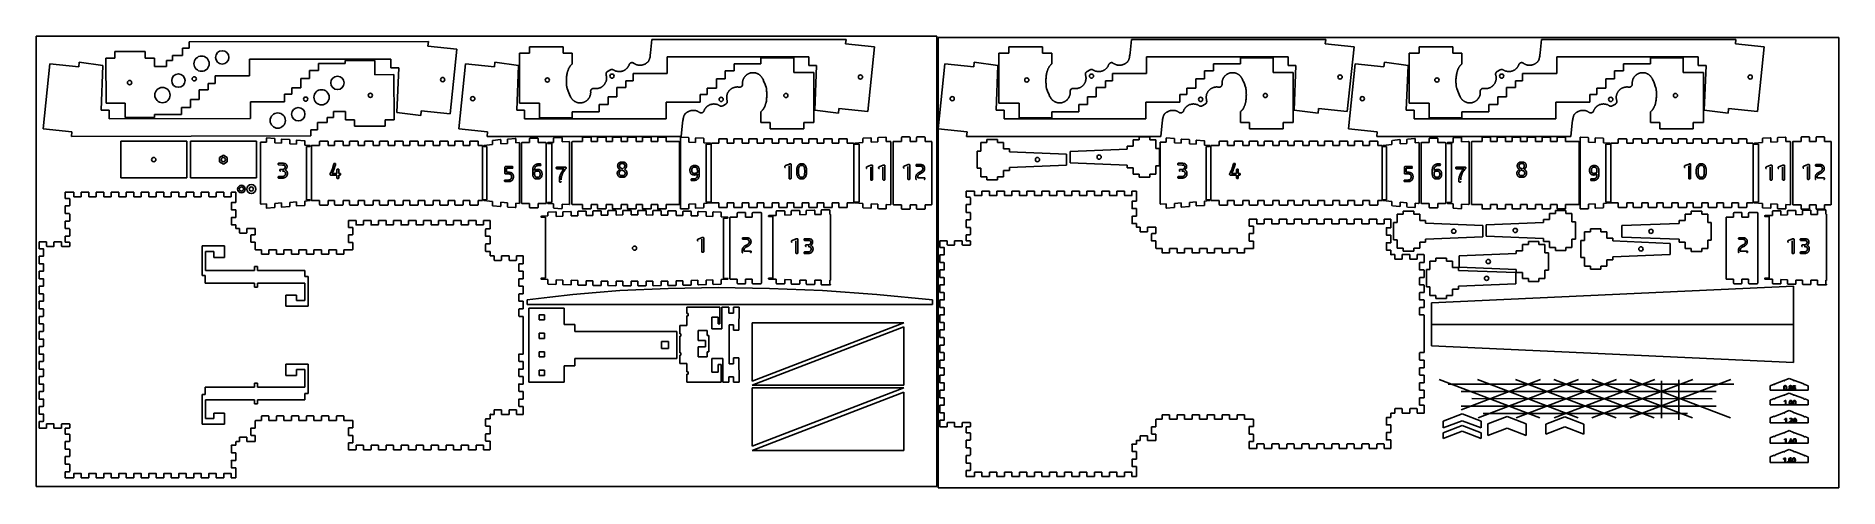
# Model space of a CAD drawing. Extents: x 296 to 1497, y 3 to 304.
import ezdxf

# ---------------------------------------------------------------- set-up
doc = ezdxf.new("R2010")
doc.units = 0
doc.layers.add('FLAT_PANELS', color=1, linetype='CONTINUOUS')
doc.layers.add('HELP_LINES', color=3, linetype='CONTINUOUS')

msp = doc.modelspace()

# ---------------------------------------------------------------- linework, layer by layer
at = {"layer": 'FLAT_PANELS'}
for p, q in [((557.3, 300.4), (397.8, 300.2)), ((557, 297.4), (557.3, 300.4, 0)), ((557.3, 300.4, 0), (557.3, 300.4)), ((706.1, 301.9), (705.3, 292.9)), ((835.5, 301.9, 0), (706.1, 301.9)), ((835.2, 298.9), (835.5, 301.9, 0)), ((1025.6, 301.9), (1024.7, 292.9)), ((1155, 301.9, 0), (1025.6, 301.9)), ((1154.7, 298.9), (1155, 301.9, 0)), ((1298.8, 301.9), (1297.9, 292.9)), ((1428.2, 301.9, 0), (1298.8, 301.9)), ((1427.9, 298.9), (1428.2, 301.9, 0)), ((348.4, 289.4), (342.4, 289.4)), ((342.4, 289.4), (342.5, 259.4)), ((368.7, 293.8), (348.4, 293.7)), ((348.4, 293.7), (348.4, 289.4)), ((368.7, 289.4), (368.7, 293.8)), ((374.8, 289.4), (368.7, 289.4)), ((374.8, 283.8), (374.8, 289.4)), ((393.5, 291.1), (386.9, 291.1)), ((386.9, 291.1), (386.9, 287.9)), ((397.8, 296), (393.4, 296)), ((393.4, 296), (393.5, 291.1)), ((397.8, 300.2), (397.8, 296)), ((438, 288.6), (532.3, 288.7)), ((438, 277.5), (438, 288.6)), ((532.3, 288.7), (532.3, 282.9)), ((576.2, 295.4), (557, 297.4)), ((557, 297.4), (557, 297.4)), ((571.7, 252.2), (576.2, 295.4)), ((624.6, 292.6), (617.9, 292.6)), ((617.9, 292.6), (617.9, 259.5)), ((647, 297), (624.6, 297)), ((624.6, 297), (624.6, 292.6)), ((647, 292.6), (647, 297)), ((651.6, 292.6), (647, 292.6)), ((653.1, 292.6), (651.6, 292.6)), ((653.1, 286.8), (653.1, 292.6)), ((704.4, 288.4), (704.3, 288.2)), ((704.5, 288.7), (704.4, 288.5)), ((704.4, 288.5), (704.4, 288.4)), ((704.6, 288.9), (704.5, 288.7)), ((704.7, 289.3), (704.6, 289.1)), ((704.6, 289.1), (704.6, 288.9)), ((704.8, 289.7), (704.7, 289.3)), ((704.9, 290.1), (704.8, 289.7)), ((705, 290.8), (704.9, 290.1)), ((705.1, 291.4), (705, 290.8)), ((705.3, 292.9), (705.1, 291.4)), ((716.3, 279.2), (716.3, 290.3)), ((716.3, 290.3), (810.6, 290.3)), ((800.6, 289.7), (778.8, 289.7)), ((778.8, 289.7), (778.8, 285.6)), ((800.6, 279.8), (800.6, 289.7)), ((810.6, 290.3), (810.6, 284.5)), ((854.4, 296.9), (835.2, 298.9)), ((849.9, 253.8), (854.4, 296.9)), ((944, 292.6), (937.3, 292.6)), ((937.3, 292.6), (937.3, 259.5)), ((966.4, 297), (944, 297)), ((944, 297), (944, 292.6)), ((966.4, 292.6), (966.4, 297)), ((971.1, 292.6), (966.4, 292.6)), ((972.6, 292.6), (971.1, 292.6)), ((972.6, 286.8), (972.6, 292.6)), ((1023.9, 288.5), (1023.8, 288.4)), ((1023.8, 288.4), (1023.8, 288.2)), ((1024, 288.9), (1023.9, 288.7)), ((1023.9, 288.7), (1023.9, 288.5)), ((1024.1, 289.1), (1024, 288.9)), ((1024.2, 289.7), (1024.1, 289.3)), ((1024.1, 289.3), (1024.1, 289.1)), ((1024.3, 290.1), (1024.2, 289.7)), ((1024.4, 290.8), (1024.3, 290.1)), ((1024.5, 291.4), (1024.4, 290.8)), ((1024.7, 292.9), (1024.5, 291.4)), ((1035.7, 279.2), (1035.7, 290.3)), ((1035.7, 290.3), (1130, 290.3)), ((1120, 289.7), (1098.2, 289.7)), ((1098.2, 289.7), (1098.2, 285.6)), ((1120, 279.8), (1120, 289.7)), ((1130, 290.3), (1130, 284.5)), ((1173.9, 296.9), (1154.7, 298.9)), ((1169.4, 253.8), (1173.9, 296.9)), ((1217.2, 292.6), (1210.5, 292.6)), ((1210.5, 292.6), (1210.5, 259.5)), ((1239.6, 297), (1217.2, 297)), ((1217.2, 297), (1217.2, 292.6)), ((1239.6, 292.6), (1239.6, 297)), ((1244.3, 292.6), (1239.6, 292.6)), ((1245.8, 292.6), (1244.3, 292.6)), ((1245.8, 286.8), (1245.8, 292.6)), ((1297.1, 288.5), (1297, 288.4)), ((1297, 288.4), (1297, 288.2)), ((1297.2, 288.9), (1297.1, 288.7)), ((1297.1, 288.7), (1297.1, 288.5)), ((1297.3, 289.1), (1297.2, 288.9)), ((1297.4, 289.7), (1297.3, 289.3)), ((1297.3, 289.3), (1297.3, 289.1)), ((1297.5, 290.1), (1297.4, 289.7)), ((1297.6, 290.8), (1297.5, 290.1)), ((1297.7, 291.4), (1297.6, 290.8)), ((1297.9, 292.9), (1297.7, 291.4)), ((1308.9, 279.2), (1308.9, 290.3)), ((1308.9, 290.3), (1403.2, 290.3)), ((1393.2, 289.7), (1371.4, 289.7)), ((1371.4, 289.7), (1371.4, 285.6)), ((1393.2, 279.8), (1393.2, 289.7)), ((1403.2, 290.3), (1403.2, 284.5)), ((1447.1, 296.9), (1427.9, 298.9)), ((1442.6, 253.8), (1447.1, 296.9)), ((305.1, 285.5), (300.6, 242.4)), ((324.3, 283.5), (305.1, 285.5)), ((324.6, 286.6), (324.3, 283.6)), ((324.3, 283.6), (324.3, 283.5)), ((340.5, 284.5), (324.6, 286.6)), ((339.3, 254.8), (340.5, 284.5)), ((382.8, 283.8), (374.8, 283.8)), ((386.9, 287.9), (382.8, 287.9)), ((382.8, 287.9), (382.8, 283.8)), ((415.3, 272.4), (415.3, 277.5)), ((415.3, 277.5), (438, 277.5)), ((484, 281.1), (478.1, 281.1)), ((478.1, 281.1), (478.1, 275.9)), ((501.9, 285.9), (484, 285.9)), ((484, 285.9), (484, 281.1)), ((521.6, 287.9), (501.9, 287.9)), ((501.9, 287.9), (501.9, 285.9)), ((521.6, 278.3), (521.6, 287.9)), ((534.3, 278.4), (521.6, 278.3)), ((532.3, 282.9), (537.5, 282.9)), ((534.4, 248.4), (534.3, 278.4)), ((537.5, 282.9), (536.3, 253.2)), ((582, 285.5), (577.5, 242.3)), ((601.2, 283.5), (582, 285.5)), ((601.5, 286.6), (601.2, 283.6)), ((601.2, 283.6), (601.2, 283.5)), ((617.3, 284.5), (601.5, 286.6)), ((601.5, 286.6), (601.5, 286.6)), ((616.1, 254.8), (617.3, 284.5)), ((649.2, 276), (649.3, 276.6)), ((649.3, 277.2), (649.4, 277.9)), ((649.3, 276.6), (649.3, 277.2)), ((649.4, 277.9), (649.5, 278.5)), ((649.5, 278.5), (649.7, 279.2)), ((649.7, 279.5), (649.8, 279.8)), ((649.7, 279.2), (649.7, 279.5)), ((649.8, 279.8), (649.9, 280.1)), ((649.9, 280.1), (650, 280.4)), ((650, 280.4), (650.1, 280.7)), ((650.1, 280.7), (650.2, 281)), ((650.2, 281), (650.3, 281.3)), ((650.3, 281.3), (650.4, 281.6)), ((650.4, 281.6), (650.5, 281.9)), ((650.5, 281.9), (650.6, 282.2)), ((650.6, 282.2), (650.7, 282.5)), ((650.7, 282.5), (650.9, 282.8)), ((650.9, 282.8), (651, 283)), ((651, 283), (651.2, 283.3)), ((651.2, 283.3), (651.3, 283.6)), ((651.3, 283.6), (651.5, 283.8)), ((651.5, 283.8), (651.6, 283.9)), ((651.6, 283.9), (651.7, 284.1)), ((651.7, 284.1), (651.8, 284.2)), ((651.8, 284.2), (651.9, 284.3)), ((651.9, 284.4), (652, 284.5)), ((651.9, 284.3), (651.9, 284.4)), ((652, 284.5), (652.1, 284.6)), ((652.1, 284.6), (652.2, 284.7)), ((652.2, 284.7), (652.3, 284.9)), ((652.3, 284.9), (652.4, 285)), ((652.4, 285), (652.6, 285.1)), ((652.6, 285.1), (652.7, 285.2)), ((652.7, 285.2), (652.8, 285.3)), ((652.8, 285.3), (652.9, 285.4)), ((652.9, 285.4), (653, 285.4)), ((653, 285.4), (653.1, 285.5)), ((653.1, 285.6), (653.1, 286.8)), ((653.1, 285.5), (653.1, 285.6)), ((675.6, 278.9), (675.5, 278.8)), ((675.5, 278.8), (675.5, 278.8)), ((675.5, 278.8), (675.5, 278.7)), ((675.5, 278.7), (675.5, 278.7)), ((675.5, 278.7), (675.5, 278.6)), ((675.5, 278.6), (675.5, 278.6)), ((675.5, 278.6), (675.6, 278.6)), ((675.7, 279.4), (675.6, 279.3)), ((675.6, 279.3), (675.6, 279.3)), ((675.6, 279.3), (675.6, 279.2)), ((675.6, 279.2), (675.6, 279.2)), ((675.6, 279.2), (675.6, 279.2)), ((675.6, 279.2), (675.6, 279.1)), ((675.6, 279.1), (675.6, 279.1)), ((675.6, 279.1), (675.6, 279)), ((675.6, 279), (675.6, 279)), ((675.6, 279), (675.6, 278.9)), ((675.6, 278.9), (675.6, 278.9)), ((675.6, 278.9), (675.6, 278.9)), ((675.6, 278.6), (675.6, 278.5)), ((675.6, 278.5), (675.6, 278.5)), ((675.6, 278.5), (675.6, 278.4)), ((675.6, 278.4), (675.6, 278.4)), ((675.6, 278.4), (675.6, 278.4)), ((675.6, 278.4), (675.6, 278.3)), ((675.6, 278.3), (675.6, 278.3)), ((675.6, 278.3), (675.6, 278.2)), ((675.6, 278.2), (675.6, 278.2)), ((675.6, 278.2), (675.6, 278.2)), ((675.6, 278.2), (675.7, 277.9)), ((675.8, 279.6), (675.7, 279.6)), ((675.7, 279.6), (675.7, 279.5)), ((675.7, 279.5), (675.7, 279.5)), ((675.7, 279.5), (675.7, 279.4)), ((675.7, 279.4), (675.7, 279.4)), ((675.7, 279.4), (675.7, 279.4)), ((675.7, 277.9), (675.7, 277.7)), ((675.7, 277.7), (675.8, 277.5)), ((675.9, 279.8), (675.8, 279.8)), ((675.8, 279.8), (675.8, 279.7)), ((675.8, 279.7), (675.8, 279.7)), ((675.8, 279.7), (675.8, 279.6)), ((675.8, 279.6), (675.8, 279.6)), ((675.8, 277.5), (675.8, 277.3)), ((675.8, 277.3), (675.9, 277.1)), ((676, 279.9), (675.9, 279.9)), ((675.9, 279.9), (675.9, 279.9)), ((675.9, 279.9), (675.9, 279.8)), ((675.9, 279.8), (675.9, 279.8)), ((675.9, 277.1), (675.9, 276.8)), ((675.9, 276.8), (675.9, 276.6)), ((675.9, 276.6), (675.9, 276.4)), ((675.9, 276.4), (675.9, 276.2)), ((676.1, 280), (676, 280)), ((676, 280), (676, 280)), ((676, 280), (676, 279.9)), ((676.2, 280.2), (676.1, 280.1)), ((676.1, 280.1), (676.1, 280.1)), ((676.1, 280.1), (676.1, 280.1)), ((676.1, 280.1), (676.1, 280)), ((676.3, 280.2), (676.2, 280.2)), ((676.2, 280.2), (676.2, 280.2)), ((676.2, 280.2), (676.2, 280.2)), ((676.4, 280.3), (676.3, 280.3)), ((676.3, 280.3), (676.3, 280.3)), ((676.3, 280.3), (676.3, 280.2)), ((676.5, 280.4), (676.4, 280.4)), ((676.4, 280.4), (676.4, 280.3)), ((676.4, 280.3), (676.4, 280.3)), ((676.6, 280.4), (676.5, 280.4)), ((676.5, 280.4), (676.5, 280.4)), ((676.5, 280.4), (676.5, 280.4)), ((678.6, 281.6), (676.6, 280.4)), ((678.7, 281.7), (678.6, 281.6)), ((678.8, 281.7), (678.7, 281.7)), ((678.7, 281.7), (678.7, 281.7)), ((678.9, 281.7), (678.8, 281.7)), ((679, 281.8), (678.9, 281.8)), ((678.9, 281.8), (678.9, 281.7)), ((679.1, 281.8), (679, 281.8)), ((679.2, 281.8), (679.1, 281.8)), ((679.1, 281.8), (679.1, 281.8)), ((679.3, 281.8), (679.2, 281.8)), ((679.4, 281.8), (679.3, 281.8)), ((679.3, 281.8), (679.3, 281.8)), ((679.5, 281.8), (679.4, 281.8)), ((679.6, 281.9), (679.5, 281.9)), ((679.5, 281.9), (679.5, 281.8)), ((679.7, 281.8), (679.6, 281.9)), ((679.8, 281.8), (679.7, 281.8)), ((679.9, 281.8), (679.8, 281.8)), ((679.8, 281.8), (679.8, 281.8)), ((680, 281.8), (679.9, 281.8)), ((680.1, 281.8), (680, 281.8)), ((680, 281.8), (680, 281.8)), ((680.2, 281.8), (680.1, 281.8)), ((680.2, 281.7), (680.2, 281.8)), ((680.3, 281.7), (680.2, 281.7)), ((680.4, 281.7), (680.3, 281.7)), ((680.5, 281.6), (680.4, 281.7)), ((680.4, 281.7), (680.4, 281.7)), ((680.6, 281.6), (680.5, 281.6)), ((680.5, 281.6), (680.5, 281.6)), ((680.8, 281.4), (680.6, 281.6)), ((681, 281.3), (680.8, 281.4)), ((681.1, 281.2), (681, 281.3)), ((681.3, 281.2), (681.1, 281.2)), ((681.5, 281.1), (681.3, 281.2)), ((681.7, 281), (681.5, 281.1)), ((681.8, 280.9), (681.7, 281)), ((682, 280.8), (681.8, 280.9)), ((682.2, 280.8), (682, 280.8)), ((682.4, 280.7), (682.2, 280.8)), ((682.6, 280.7), (682.4, 280.7)), ((682.8, 280.6), (682.6, 280.7)), ((683, 280.6), (682.8, 280.6)), ((683.2, 280.5), (683, 280.6)), ((683.4, 280.5), (683.2, 280.5)), ((683.6, 280.5), (683.4, 280.5)), ((683.8, 280.4), (683.6, 280.5)), ((684, 280.4), (683.8, 280.4)), ((684.2, 280.4), (684, 280.4)), ((684.4, 280.4), (684.2, 280.4)), ((684.6, 280.4), (684.4, 280.4)), ((684.8, 280.4), (684.6, 280.4)), ((685, 280.4), (684.8, 280.4)), ((685.2, 280.5), (685, 280.4)), ((685.4, 280.5), (685.2, 280.5)), ((685.6, 280.5), (685.4, 280.5)), ((685.8, 280.5), (685.6, 280.5)), ((685.9, 280.6), (685.8, 280.5)), ((686.1, 280.6), (685.9, 280.6)), ((686.3, 280.7), (686.1, 280.6)), ((686.5, 280.7), (686.3, 280.7)), ((686.7, 280.8), (686.5, 280.7)), ((686.9, 280.9), (686.7, 280.8)), ((687, 280.9), (686.9, 280.9)), ((687.2, 281), (687, 280.9)), ((687.4, 281.1), (687.2, 281)), ((687.6, 281.2), (687.4, 281.1)), ((687.7, 281.3), (687.6, 281.2)), ((687.9, 281.3), (687.7, 281.3)), ((688.1, 281.4), (687.9, 281.3)), ((688.3, 281.6), (688.1, 281.4)), ((688.4, 281.7), (688.3, 281.6)), ((688.6, 281.8), (688.4, 281.7)), ((688.7, 281.9), (688.6, 281.8)), ((688.9, 282), (688.7, 281.9)), ((689, 282.2), (688.9, 282)), ((689.2, 282.3), (689, 282.2)), ((689.3, 282.4), (689.2, 282.3)), ((689.5, 282.6), (689.3, 282.4)), ((689.6, 282.7), (689.5, 282.6)), ((689.8, 282.9), (689.6, 282.7)), ((689.9, 283), (689.8, 282.9)), ((690, 283.2), (689.9, 283)), ((690.1, 283.3), (690, 283.2)), ((690.2, 283.5), (690.1, 283.3)), ((690.3, 283.7), (690.2, 283.5)), ((690.4, 283.8), (690.3, 283.7)), ((690.5, 284), (690.4, 283.8)), ((690.6, 284.2), (690.5, 284)), ((690.7, 284.3), (690.6, 284.2)), ((690.8, 284.5), (690.7, 284.3)), ((690.9, 284.7), (690.8, 284.5)), ((691, 284.9), (690.9, 284.7)), ((691.1, 285.2), (691, 285.1)), ((691, 285.1), (691, 284.9)), ((691.2, 285.4), (691.1, 285.3)), ((691.1, 285.3), (691.1, 285.3)), ((691.1, 285.3), (691.1, 285.2)), ((691.1, 285.2), (691.1, 285.2)), ((691.3, 285.5), (691.2, 285.5)), ((691.2, 285.5), (691.2, 285.4)), ((691.2, 285.4), (691.2, 285.4)), ((691.4, 285.7), (691.3, 285.6)), ((691.3, 285.6), (691.3, 285.6)), ((691.3, 285.6), (691.3, 285.5)), ((691.5, 285.8), (691.4, 285.7)), ((691.4, 285.7), (691.4, 285.7)), ((691.4, 285.7), (691.4, 285.7)), ((691.6, 285.9), (691.5, 285.8)), ((691.5, 285.8), (691.5, 285.8)), ((691.7, 285.9), (691.6, 285.9)), ((691.6, 285.9), (691.6, 285.9)), ((691.8, 286), (691.7, 286)), ((691.7, 286), (691.7, 285.9)), ((691.9, 286.1), (691.8, 286)), ((691.8, 286), (691.8, 286)), ((692, 286.1), (691.9, 286.1)), ((691.9, 286.1), (691.9, 286.1)), ((692.1, 286.2), (692, 286.2)), ((692, 286.2), (692, 286.1)), ((692.2, 286.2), (692.1, 286.2)), ((692.1, 286.2), (692.1, 286.2)), ((692.3, 286.3), (692.2, 286.3)), ((692.2, 286.3), (692.2, 286.2)), ((692.4, 286.3), (692.3, 286.3)), ((692.3, 286.3), (692.3, 286.3)), ((692.5, 286.3), (692.4, 286.3)), ((692.4, 286.3), (692.4, 286.3)), ((692.6, 286.4), (692.5, 286.3)), ((692.5, 286.3), (692.5, 286.3)), ((692.7, 286.4), (692.6, 286.4)), ((692.8, 286.4), (692.7, 286.4)), ((692.7, 286.4), (692.7, 286.4)), ((692.9, 286.4), (692.8, 286.4)), ((692.8, 286.4), (692.8, 286.4)), ((693, 286.4), (692.9, 286.4)), ((692.9, 286.4), (692.9, 286.4)), ((693.1, 286.4), (693, 286.4)), ((693.2, 286.4), (693.1, 286.4)), ((693.1, 286.4), (693.1, 286.4)), ((693.3, 286.3), (693.2, 286.4)), ((693.2, 286.4), (693.2, 286.4)), ((693.4, 286.3), (693.3, 286.3)), ((693.5, 286.3), (693.4, 286.3)), ((693.4, 286.3), (693.4, 286.3)), ((693.6, 286.3), (693.5, 286.3)), ((693.5, 286.3), (693.5, 286.3)), ((693.6, 286.2), (693.6, 286.3)), ((693.7, 286.2), (693.6, 286.2)), ((693.6, 274.2), (693.6, 279.2)), ((693.6, 279.2), (716.3, 279.2)), ((693.8, 286.2), (693.7, 286.2)), ((693.7, 286.2), (693.7, 286.2)), ((693.9, 286.1), (693.8, 286.2)), ((693.8, 286.2), (693.8, 286.2)), ((694, 286.1), (693.9, 286.1)), ((693.9, 286.1), (693.9, 286.1)), ((694, 286), (694, 286.1)), ((694.3, 285.9), (694, 286)), ((694.5, 285.7), (694.3, 285.9)), ((694.7, 285.6), (694.5, 285.7)), ((694.9, 285.5), (694.7, 285.6)), ((695.1, 285.4), (694.9, 285.5)), ((695.3, 285.3), (695.1, 285.4)), ((695.5, 285.2), (695.3, 285.3)), ((695.7, 285.1), (695.5, 285.2)), ((696, 285), (695.7, 285.1)), ((696.2, 285), (696, 285)), ((696.4, 284.9), (696.2, 285)), ((696.6, 284.9), (696.4, 284.9)), ((696.7, 284.8), (696.6, 284.9)), ((696.8, 284.8), (696.7, 284.8)), ((696.9, 284.8), (696.8, 284.8)), ((697, 284.8), (696.9, 284.8)), ((697.2, 284.7), (697, 284.8)), ((697.3, 284.7), (697.2, 284.7)), ((697.4, 284.7), (697.3, 284.7)), ((697.5, 284.7), (697.4, 284.7)), ((697.6, 284.7), (697.5, 284.7)), ((697.8, 284.7), (697.6, 284.7)), ((697.9, 284.7), (697.8, 284.7)), ((698, 284.7), (697.9, 284.7)), ((698.1, 284.7), (698, 284.7)), ((698.3, 284.7), (698.1, 284.7)), ((698.4, 284.7), (698.3, 284.7)), ((698.5, 284.7), (698.4, 284.7)), ((698.6, 284.7), (698.5, 284.7)), ((698.8, 284.7), (698.6, 284.7)), ((698.9, 284.7), (698.8, 284.7)), ((699.1, 284.7), (698.9, 284.7)), ((699.4, 284.8), (699.1, 284.7)), ((699.6, 284.8), (699.4, 284.8)), ((699.8, 284.9), (699.6, 284.8)), ((700.1, 284.9), (699.8, 284.9)), ((700.3, 285), (700.1, 284.9)), ((700.5, 285.1), (700.3, 285)), ((700.7, 285.2), (700.5, 285.1)), ((701, 285.2), (700.7, 285.2)), ((701.2, 285.3), (701, 285.2)), ((701.4, 285.4), (701.2, 285.3)), ((701.8, 285.6), (701.4, 285.4)), ((702, 285.7), (701.8, 285.6)), ((702.1, 285.9), (702, 285.7)), ((702.3, 286), (702.1, 285.9)), ((702.5, 286.1), (702.3, 286)), ((702.6, 286.2), (702.5, 286.1)), ((702.8, 286.3), (702.6, 286.2)), ((702.9, 286.4), (702.8, 286.3)), ((703.1, 286.5), (702.9, 286.4)), ((703.2, 286.7), (703.1, 286.5)), ((703.3, 286.7), (703.2, 286.7)), ((703.4, 286.8), (703.3, 286.7)), ((703.5, 286.9), (703.4, 286.8)), ((703.4, 286.8), (703.4, 286.8)), ((703.6, 287), (703.5, 287)), ((703.5, 287), (703.5, 286.9)), ((703.7, 287.2), (703.6, 287.1)), ((703.6, 287.1), (703.6, 287)), ((703.8, 287.2), (703.7, 287.2)), ((703.9, 287.4), (703.8, 287.3)), ((703.8, 287.3), (703.8, 287.2)), ((704, 287.5), (703.9, 287.4)), ((703.9, 287.4), (703.9, 287.4)), ((704.1, 287.7), (704, 287.6)), ((704, 287.6), (704, 287.6)), ((704, 287.6), (704, 287.5)), ((704.2, 287.9), (704.1, 287.8)), ((704.1, 287.8), (704.1, 287.7)), ((704.3, 288.2), (704.2, 288)), ((704.2, 288), (704.2, 287.9)), ((704.2, 287.9), (704.2, 287.9)), ((760.9, 280.9), (754.9, 280.9)), ((754.9, 280.9), (754.9, 275.7)), ((778.8, 285.6), (760.9, 285.6)), ((760.9, 285.6), (760.9, 280.9)), ((767.4, 276.1), (767.5, 276.2)), ((767.5, 276.2), (767.6, 276.4)), ((767.6, 276.4), (767.7, 276.5)), ((767.7, 276.5), (767.8, 276.7)), ((767.8, 276.7), (767.9, 276.8)), ((767.9, 276.8), (768, 277)), ((768, 277), (768.1, 277.1)), ((768.1, 277.1), (768.2, 277.2)), ((768.2, 277.2), (768.3, 277.4)), ((768.3, 277.4), (768.4, 277.5)), ((768.4, 277.5), (768.6, 277.6)), ((768.6, 277.6), (768.7, 277.7)), ((768.7, 277.7), (768.8, 277.9)), ((768.8, 277.9), (768.9, 278)), ((768.9, 278), (769.1, 278.1)), ((769.1, 278.1), (769.2, 278.2)), ((769.2, 278.2), (769.3, 278.3)), ((769.3, 278.3), (769.5, 278.4)), ((769.5, 278.4), (769.6, 278.5)), ((769.6, 278.5), (769.8, 278.6)), ((769.8, 278.6), (769.9, 278.7)), ((769.9, 278.7), (770.1, 278.8)), ((770.1, 278.8), (770.2, 278.9)), ((770.2, 278.9), (770.4, 279)), ((770.4, 279), (770.6, 279)), ((770.6, 279), (770.7, 279.1)), ((770.7, 279.1), (770.9, 279.2)), ((770.9, 279.2), (771.1, 279.3)), ((771.1, 279.3), (771.2, 279.3)), ((771.2, 279.3), (771.4, 279.4)), ((771.4, 279.4), (771.6, 279.4)), ((771.6, 279.4), (771.7, 279.5)), ((771.7, 279.5), (771.9, 279.5)), ((771.9, 279.5), (772.1, 279.6)), ((772.1, 279.6), (772.2, 279.6)), ((772.2, 279.6), (772.4, 279.6)), ((772.4, 279.6), (772.6, 279.6)), ((772.6, 279.6), (772.8, 279.7)), ((772.8, 279.7), (772.9, 279.7)), ((772.9, 279.7), (773.1, 279.7)), ((773.1, 279.7), (773.3, 279.7)), ((773.3, 279.7), (773.5, 279.7)), ((773.5, 279.7), (773.6, 279.7)), ((773.6, 279.7), (773.8, 279.7)), ((773.8, 279.7), (774, 279.7)), ((774, 279.7), (774.1, 279.7)), ((774.1, 279.7), (774.3, 279.7)), ((774.3, 279.7), (774.5, 279.6)), ((774.5, 279.6), (774.7, 279.6)), ((774.7, 279.6), (774.8, 279.6)), ((774.8, 279.6), (775, 279.5)), ((775, 279.5), (775.2, 279.5)), ((775.2, 279.5), (775.4, 279.5)), ((775.4, 279.5), (775.5, 279.4)), ((775.5, 279.4), (775.7, 279.4)), ((775.7, 279.4), (775.9, 279.3)), ((775.9, 279.3), (776, 279.2)), ((776, 279.2), (776.2, 279.2)), ((776.2, 279.2), (776.4, 279.1)), ((776.4, 279.1), (776.5, 279)), ((776.5, 279), (776.7, 279)), ((776.7, 279), (776.9, 278.9)), ((776.9, 278.9), (777, 278.8)), ((777, 278.8), (777.2, 278.7)), ((777.2, 278.7), (777.3, 278.6)), ((777.3, 278.6), (777.5, 278.5)), ((777.5, 278.5), (777.6, 278.4)), ((777.6, 278.4), (777.7, 278.3)), ((777.7, 278.3), (777.9, 278.2)), ((777.9, 278.2), (778, 278.1)), ((778, 278.1), (778.2, 278)), ((778.2, 278), (778.3, 277.9)), ((778.3, 277.9), (778.4, 277.7)), ((778.4, 277.7), (778.5, 277.6)), ((778.5, 277.6), (778.6, 277.5)), ((778.6, 277.5), (778.8, 277.4)), ((778.8, 277.4), (778.9, 277.2)), ((778.9, 277.2), (779, 277.1)), ((779, 277.1), (779.1, 276.9)), ((779.1, 276.9), (779.2, 276.8)), ((779.2, 276.8), (779.3, 276.6)), ((779.3, 276.6), (779.4, 276.5)), ((779.4, 276.5), (779.5, 276.3)), ((779.5, 276.3), (779.7, 276.1)), ((814, 279.8), (800.6, 279.8)), ((810.6, 284.5), (815.8, 284.5)), ((814, 246.6), (814, 279.8)), ((815.8, 284.5), (814.6, 254.8)), ((901.4, 285.5), (896.9, 242.3)), ((920.6, 283.5), (901.4, 285.5)), ((920.9, 286.6), (920.6, 283.6)), ((920.6, 283.6), (920.6, 283.5)), ((936.7, 284.5), (920.9, 286.6)), ((920.9, 286.6), (920.9, 286.6)), ((935.5, 254.8), (936.7, 284.5)), ((968.7, 276.6), (968.8, 277.2)), ((968.7, 276), (968.7, 276.6)), ((968.8, 277.2), (968.9, 277.9)), ((968.9, 277.9), (969, 278.5)), ((969, 278.5), (969.1, 279.2)), ((969.1, 279.2), (969.2, 279.5)), ((969.2, 279.8), (969.3, 280.1)), ((969.2, 279.5), (969.2, 279.8)), ((969.3, 280.1), (969.4, 280.4)), ((969.4, 280.4), (969.5, 280.7)), ((969.5, 280.7), (969.6, 281)), ((969.6, 281), (969.7, 281.3)), ((969.7, 281.3), (969.8, 281.6)), ((969.8, 281.6), (969.9, 281.9)), ((969.9, 281.9), (970, 282.2)), ((970, 282.2), (970.2, 282.5)), ((970.2, 282.5), (970.3, 282.8)), ((970.3, 282.8), (970.5, 283)), ((970.5, 283), (970.6, 283.3)), ((970.6, 283.3), (970.8, 283.6)), ((970.8, 283.6), (970.9, 283.8)), ((970.9, 283.8), (971, 283.9)), ((971, 283.9), (971.1, 284.1)), ((971.1, 284.1), (971.2, 284.2)), ((971.2, 284.2), (971.3, 284.3)), ((971.3, 284.3), (971.4, 284.4)), ((971.4, 284.4), (971.5, 284.5)), ((971.5, 284.5), (971.6, 284.6)), ((971.6, 284.6), (971.7, 284.7)), ((971.7, 284.7), (971.8, 284.9)), ((971.8, 284.9), (971.9, 285)), ((971.9, 285), (972, 285.1)), ((972, 285.1), (972.1, 285.2)), ((972.1, 285.2), (972.2, 285.3)), ((972.2, 285.3), (972.3, 285.4)), ((972.3, 285.4), (972.4, 285.4)), ((972.4, 285.4), (972.6, 285.5)), ((972.6, 285.6), (972.6, 286.8)), ((972.6, 285.5), (972.6, 285.6)), ((995.1, 279.2), (995, 279.2)), ((995, 279.2), (995, 279.2)), ((995, 279.2), (995, 279.1)), ((995, 279.1), (995, 279.1)), ((995, 279.1), (995, 279)), ((995, 279), (995, 279)), ((995, 279), (995, 278.9)), ((995, 278.9), (995, 278.9)), ((995, 278.9), (995, 278.9)), ((995, 278.9), (995, 278.8)), ((995, 278.8), (995, 278.8)), ((995, 278.8), (995, 278.7)), ((995, 278.7), (995, 278.7)), ((995, 278.7), (995, 278.6)), ((995, 278.6), (995, 278.6)), ((995, 278.6), (995, 278.6)), ((995, 278.6), (995, 278.5)), ((995, 278.5), (995, 278.5)), ((995, 278.5), (995, 278.4)), ((995, 278.4), (995, 278.4)), ((995, 278.4), (995, 278.4)), ((995, 278.4), (995, 278.3)), ((995, 278.3), (995, 278.3)), ((995, 278.3), (995, 278.2)), ((995, 278.2), (995, 278.2)), ((995, 278.2), (995.1, 278.2)), ((995.2, 279.5), (995.1, 279.5)), ((995.1, 279.5), (995.1, 279.4)), ((995.1, 279.4), (995.1, 279.4)), ((995.1, 279.4), (995.1, 279.4)), ((995.1, 279.4), (995.1, 279.3)), ((995.1, 279.3), (995.1, 279.3)), ((995.1, 279.3), (995.1, 279.2)), ((995.1, 278.2), (995.1, 277.9)), ((995.1, 277.9), (995.2, 277.7)), ((995.3, 279.7), (995.2, 279.7)), ((995.2, 279.7), (995.2, 279.6)), ((995.2, 279.6), (995.2, 279.6)), ((995.2, 279.6), (995.2, 279.6)), ((995.2, 279.6), (995.2, 279.5)), ((995.2, 277.7), (995.2, 277.5)), ((995.2, 277.5), (995.3, 277.3)), ((995.4, 279.9), (995.3, 279.8)), ((995.3, 279.8), (995.3, 279.8)), ((995.3, 279.8), (995.3, 279.8)), ((995.3, 279.8), (995.3, 279.7)), ((995.3, 277.3), (995.3, 277.1)), ((995.3, 277.1), (995.3, 276.8)), ((995.3, 276.8), (995.3, 276.6)), ((995.3, 276.6), (995.4, 276.4)), ((995.5, 280), (995.4, 280)), ((995.4, 280), (995.4, 279.9)), ((995.4, 279.9), (995.4, 279.9)), ((995.4, 279.9), (995.4, 279.9)), ((995.4, 276.4), (995.4, 276.2)), ((995.6, 280.1), (995.5, 280.1)), ((995.5, 280.1), (995.5, 280.1)), ((995.5, 280.1), (995.5, 280)), ((995.5, 280), (995.5, 280)), ((995.7, 280.2), (995.6, 280.2)), ((995.6, 280.2), (995.6, 280.2)), ((995.6, 280.2), (995.6, 280.1)), ((995.8, 280.3), (995.7, 280.3)), ((995.7, 280.3), (995.7, 280.2)), ((995.7, 280.2), (995.7, 280.2)), ((995.9, 280.4), (995.8, 280.3)), ((995.8, 280.3), (995.8, 280.3)), ((995.8, 280.3), (995.8, 280.3)), ((996, 280.4), (995.9, 280.4)), ((995.9, 280.4), (995.9, 280.4)), ((995.9, 280.4), (995.9, 280.4)), ((998.1, 281.6), (996, 280.4)), ((996, 280.4), (996, 280.4)), ((998.2, 281.7), (998.1, 281.7)), ((998.1, 281.7), (998.1, 281.6)), ((998.3, 281.7), (998.2, 281.7)), ((998.2, 281.7), (998.2, 281.7)), ((998.4, 281.8), (998.3, 281.7)), ((998.5, 281.8), (998.4, 281.8)), ((998.4, 281.8), (998.4, 281.8)), ((998.6, 281.8), (998.5, 281.8)), ((998.7, 281.8), (998.6, 281.8)), ((998.6, 281.8), (998.6, 281.8)), ((998.8, 281.8), (998.7, 281.8)), ((998.9, 281.8), (998.8, 281.8)), ((998.8, 281.8), (998.8, 281.8)), ((999, 281.9), (998.9, 281.8)), ((999.1, 281.9), (999, 281.9)), ((999.1, 281.8), (999.1, 281.9)), ((999.2, 281.8), (999.1, 281.8)), ((999.3, 281.8), (999.2, 281.8)), ((999.4, 281.8), (999.3, 281.8)), ((999.3, 281.8), (999.3, 281.8)), ((999.5, 281.8), (999.4, 281.8)), ((999.6, 281.8), (999.5, 281.8)), ((999.5, 281.8), (999.5, 281.8)), ((999.7, 281.7), (999.6, 281.8)), ((999.8, 281.7), (999.7, 281.7)), ((999.7, 281.7), (999.7, 281.7)), ((999.9, 281.6), (999.8, 281.7)), ((999.8, 281.7), (999.8, 281.7)), ((1000, 281.6), (999.9, 281.6)), ((1000.2, 281.4), (1000, 281.6)), ((1000, 281.6), (1000, 281.6)), ((1000.4, 281.3), (1000.2, 281.4)), ((1000.6, 281.2), (1000.4, 281.3)), ((1000.7, 281.2), (1000.6, 281.2)), ((1000.9, 281.1), (1000.7, 281.2)), ((1001.1, 281), (1000.9, 281.1)), ((1001.3, 280.9), (1001.1, 281)), ((1001.5, 280.8), (1001.3, 280.9)), ((1001.7, 280.8), (1001.5, 280.8)), ((1001.8, 280.7), (1001.7, 280.8)), ((1002, 280.7), (1001.8, 280.7)), ((1002.2, 280.6), (1002, 280.7)), ((1002.4, 280.6), (1002.2, 280.6)), ((1002.6, 280.5), (1002.4, 280.6)), ((1002.8, 280.5), (1002.6, 280.5)), ((1003, 280.5), (1002.8, 280.5)), ((1003.2, 280.4), (1003, 280.5)), ((1003.4, 280.4), (1003.2, 280.4)), ((1003.6, 280.4), (1003.4, 280.4)), ((1003.8, 280.4), (1003.6, 280.4)), ((1004, 280.4), (1003.8, 280.4)), ((1004.2, 280.4), (1004, 280.4)), ((1004.4, 280.4), (1004.2, 280.4)), ((1004.6, 280.5), (1004.4, 280.4)), ((1004.8, 280.5), (1004.6, 280.5)), ((1005, 280.5), (1004.8, 280.5)), ((1005.2, 280.5), (1005, 280.5)), ((1005.4, 280.6), (1005.2, 280.5)), ((1005.6, 280.6), (1005.4, 280.6)), ((1005.8, 280.7), (1005.6, 280.6)), ((1005.9, 280.7), (1005.8, 280.7)), ((1006.1, 280.8), (1005.9, 280.7)), ((1006.3, 280.9), (1006.1, 280.8)), ((1006.5, 280.9), (1006.3, 280.9)), ((1006.7, 281), (1006.5, 280.9)), ((1006.8, 281.1), (1006.7, 281)), ((1007, 281.2), (1006.8, 281.1)), ((1007.2, 281.3), (1007, 281.2)), ((1007.4, 281.3), (1007.2, 281.3)), ((1007.5, 281.4), (1007.4, 281.3)), ((1007.7, 281.6), (1007.5, 281.4)), ((1007.9, 281.7), (1007.7, 281.6)), ((1008, 281.8), (1007.9, 281.7)), ((1008.2, 281.9), (1008, 281.8)), ((1008.3, 282), (1008.2, 281.9)), ((1008.5, 282.2), (1008.3, 282)), ((1008.6, 282.3), (1008.5, 282.2)), ((1008.8, 282.4), (1008.6, 282.3)), ((1008.9, 282.6), (1008.8, 282.4)), ((1009.1, 282.7), (1008.9, 282.6)), ((1009.2, 282.9), (1009.1, 282.7)), ((1009.3, 283), (1009.2, 282.9)), ((1009.4, 283.2), (1009.3, 283)), ((1009.6, 283.3), (1009.4, 283.2)), ((1009.7, 283.5), (1009.6, 283.3)), ((1009.8, 283.7), (1009.7, 283.5)), ((1009.9, 283.8), (1009.8, 283.7)), ((1010, 284), (1009.9, 283.8)), ((1010.1, 284.2), (1010, 284)), ((1010.2, 284.3), (1010.1, 284.2)), ((1010.3, 284.7), (1010.2, 284.5)), ((1010.2, 284.5), (1010.2, 284.3)), ((1010.4, 284.9), (1010.3, 284.7)), ((1010.5, 285.1), (1010.4, 284.9)), ((1010.6, 285.3), (1010.5, 285.3)), ((1010.5, 285.3), (1010.5, 285.2)), ((1010.5, 285.2), (1010.5, 285.2)), ((1010.5, 285.2), (1010.5, 285.1)), ((1010.7, 285.5), (1010.6, 285.4)), ((1010.6, 285.4), (1010.6, 285.4)), ((1010.6, 285.4), (1010.6, 285.3)), ((1010.8, 285.6), (1010.7, 285.6)), ((1010.7, 285.6), (1010.7, 285.5)), ((1010.7, 285.5), (1010.7, 285.5)), ((1010.9, 285.7), (1010.8, 285.7)), ((1010.8, 285.7), (1010.8, 285.7)), ((1010.8, 285.7), (1010.8, 285.6)), ((1011, 285.8), (1010.9, 285.8)), ((1010.9, 285.8), (1010.9, 285.7)), ((1011.1, 285.9), (1011, 285.9)), ((1011, 285.9), (1011, 285.9)), ((1011, 285.9), (1011, 285.8)), ((1011.2, 286), (1011.1, 286)), ((1011.1, 286), (1011.1, 285.9)), ((1011.3, 286.1), (1011.2, 286)), ((1011.2, 286), (1011.2, 286)), ((1011.4, 286.1), (1011.3, 286.1)), ((1011.3, 286.1), (1011.3, 286.1)), ((1011.5, 286.2), (1011.4, 286.2)), ((1011.4, 286.2), (1011.4, 286.1)), ((1011.6, 286.2), (1011.5, 286.2)), ((1011.5, 286.2), (1011.5, 286.2)), ((1011.7, 286.3), (1011.6, 286.3)), ((1011.6, 286.3), (1011.6, 286.2)), ((1011.8, 286.3), (1011.7, 286.3)), ((1011.9, 286.3), (1011.8, 286.3)), ((1011.8, 286.3), (1011.8, 286.3)), ((1012, 286.3), (1011.9, 286.3)), ((1011.9, 286.3), (1011.9, 286.3)), ((1012.1, 286.4), (1012, 286.4)), ((1012, 286.4), (1012, 286.3)), ((1012.2, 286.4), (1012.1, 286.4)), ((1012.1, 286.4), (1012.1, 286.4)), ((1012.3, 286.4), (1012.2, 286.4)), ((1012.4, 286.4), (1012.3, 286.4)), ((1012.3, 286.4), (1012.3, 286.4)), ((1012.5, 286.4), (1012.4, 286.4)), ((1012.4, 286.4), (1012.4, 286.4)), ((1012.6, 286.4), (1012.5, 286.4)), ((1012.7, 286.4), (1012.6, 286.4)), ((1012.6, 286.4), (1012.6, 286.4)), ((1012.7, 286.3), (1012.7, 286.4)), ((1012.8, 286.3), (1012.7, 286.3)), ((1012.9, 286.3), (1012.8, 286.3)), ((1012.8, 286.3), (1012.8, 286.3)), ((1013, 286.3), (1012.9, 286.3)), ((1013.1, 286.2), (1013, 286.3)), ((1013, 286.3), (1013, 286.3)), ((1013, 274.2), (1013, 279.2)), ((1013, 279.2), (1035.7, 279.2)), ((1013.2, 286.2), (1013.1, 286.2)), ((1013.1, 286.2), (1013.1, 286.2)), ((1013.3, 286.2), (1013.2, 286.2)), ((1013.2, 286.2), (1013.2, 286.2)), ((1013.3, 286.1), (1013.3, 286.2)), ((1013.4, 286.1), (1013.3, 286.1)), ((1013.5, 286), (1013.4, 286.1)), ((1013.4, 286.1), (1013.4, 286.1)), ((1013.7, 285.9), (1013.5, 286)), ((1013.9, 285.7), (1013.7, 285.9)), ((1014.1, 285.6), (1013.9, 285.7)), ((1014.3, 285.5), (1014.1, 285.6)), ((1014.5, 285.4), (1014.3, 285.5)), ((1014.7, 285.3), (1014.5, 285.4)), ((1014.9, 285.2), (1014.7, 285.3)), ((1015.2, 285.1), (1014.9, 285.2)), ((1015.4, 285), (1015.2, 285.1)), ((1015.6, 285), (1015.4, 285)), ((1015.9, 284.9), (1015.6, 285)), ((1016, 284.9), (1015.9, 284.9)), ((1016.1, 284.8), (1016, 284.9)), ((1016.2, 284.8), (1016.1, 284.8)), ((1016.3, 284.8), (1016.2, 284.8)), ((1016.5, 284.8), (1016.3, 284.8)), ((1016.6, 284.7), (1016.5, 284.8)), ((1016.7, 284.7), (1016.6, 284.7)), ((1016.8, 284.7), (1016.7, 284.7)), ((1017, 284.7), (1016.8, 284.7)), ((1017.1, 284.7), (1017, 284.7)), ((1017.2, 284.7), (1017.1, 284.7)), ((1017.3, 284.7), (1017.2, 284.7)), ((1017.5, 284.7), (1017.3, 284.7)), ((1017.6, 284.7), (1017.5, 284.7)), ((1017.7, 284.7), (1017.6, 284.7)), ((1017.8, 284.7), (1017.7, 284.7)), ((1017.9, 284.7), (1017.8, 284.7)), ((1018.1, 284.7), (1017.9, 284.7)), ((1018.2, 284.7), (1018.1, 284.7)), ((1018.3, 284.7), (1018.2, 284.7)), ((1018.6, 284.7), (1018.3, 284.7)), ((1018.8, 284.8), (1018.6, 284.7)), ((1019, 284.8), (1018.8, 284.8)), ((1019.3, 284.9), (1019, 284.8)), ((1019.5, 284.9), (1019.3, 284.9)), ((1019.7, 285), (1019.5, 284.9)), ((1020, 285.1), (1019.7, 285)), ((1020.2, 285.2), (1020, 285.1)), ((1020.4, 285.2), (1020.2, 285.2)), ((1020.6, 285.3), (1020.4, 285.2)), ((1020.8, 285.4), (1020.6, 285.3)), ((1021.2, 285.6), (1020.8, 285.4)), ((1021.4, 285.7), (1021.2, 285.6)), ((1021.6, 285.9), (1021.4, 285.7)), ((1021.7, 286), (1021.6, 285.9)), ((1021.9, 286.1), (1021.7, 286)), ((1022.1, 286.2), (1021.9, 286.1)), ((1022.2, 286.3), (1022.1, 286.2)), ((1022.4, 286.4), (1022.2, 286.3)), ((1022.5, 286.5), (1022.4, 286.4)), ((1022.7, 286.7), (1022.5, 286.5)), ((1022.8, 286.8), (1022.7, 286.7)), ((1022.7, 286.7), (1022.7, 286.7)), ((1022.9, 286.8), (1022.8, 286.8)), ((1023, 287), (1022.9, 286.9)), ((1022.9, 286.9), (1022.9, 286.8)), ((1023.1, 287.1), (1023, 287)), ((1023, 287), (1023, 287)), ((1023.2, 287.2), (1023.1, 287.2)), ((1023.1, 287.2), (1023.1, 287.1)), ((1023.3, 287.4), (1023.2, 287.3)), ((1023.2, 287.3), (1023.2, 287.2)), ((1023.4, 287.5), (1023.3, 287.4)), ((1023.3, 287.4), (1023.3, 287.4)), ((1023.5, 287.6), (1023.4, 287.6)), ((1023.4, 287.6), (1023.4, 287.5)), ((1023.6, 287.8), (1023.5, 287.7)), ((1023.5, 287.7), (1023.5, 287.6)), ((1023.7, 288), (1023.6, 287.9)), ((1023.6, 287.9), (1023.6, 287.9)), ((1023.6, 287.9), (1023.6, 287.8)), ((1023.8, 288.2), (1023.7, 288)), ((1080.3, 280.9), (1074.3, 280.9)), ((1074.3, 280.9), (1074.3, 275.7)), ((1098.2, 285.6), (1080.3, 285.6)), ((1080.3, 285.6), (1080.3, 280.9)), ((1086.8, 276.1), (1086.9, 276.2)), ((1086.9, 276.2), (1087, 276.4)), ((1087, 276.4), (1087.1, 276.5)), ((1087.1, 276.5), (1087.2, 276.7)), ((1087.2, 276.7), (1087.3, 276.8)), ((1087.3, 276.8), (1087.4, 277)), ((1087.4, 277), (1087.5, 277.1)), ((1087.5, 277.1), (1087.6, 277.2)), ((1087.6, 277.2), (1087.7, 277.4)), ((1087.7, 277.4), (1087.9, 277.5)), ((1087.9, 277.5), (1088, 277.6)), ((1088, 277.6), (1088.1, 277.7)), ((1088.1, 277.7), (1088.2, 277.9)), ((1088.2, 277.9), (1088.4, 278)), ((1088.4, 278), (1088.5, 278.1)), ((1088.5, 278.1), (1088.6, 278.2)), ((1088.6, 278.2), (1088.8, 278.3)), ((1088.8, 278.3), (1088.9, 278.4)), ((1088.9, 278.4), (1089.1, 278.5)), ((1089.1, 278.5), (1089.2, 278.6)), ((1089.2, 278.6), (1089.4, 278.7)), ((1089.4, 278.7), (1089.5, 278.8)), ((1089.5, 278.8), (1089.7, 278.9)), ((1089.7, 278.9), (1089.8, 279)), ((1089.8, 279), (1090, 279)), ((1090, 279), (1090.2, 279.1)), ((1090.2, 279.1), (1090.3, 279.2)), ((1090.3, 279.2), (1090.5, 279.3)), ((1090.5, 279.3), (1090.7, 279.3)), ((1090.7, 279.3), (1090.8, 279.4)), ((1090.8, 279.4), (1091, 279.4)), ((1091, 279.4), (1091.2, 279.5)), ((1091.2, 279.5), (1091.3, 279.5)), ((1091.3, 279.5), (1091.5, 279.6)), ((1091.5, 279.6), (1091.7, 279.6)), ((1091.7, 279.6), (1091.9, 279.6)), ((1091.9, 279.6), (1092, 279.6)), ((1092, 279.6), (1092.2, 279.7)), ((1092.2, 279.7), (1092.4, 279.7)), ((1092.4, 279.7), (1092.5, 279.7)), ((1092.5, 279.7), (1092.7, 279.7)), ((1092.7, 279.7), (1092.9, 279.7)), ((1092.9, 279.7), (1093.1, 279.7)), ((1093.1, 279.7), (1093.2, 279.7)), ((1093.2, 279.7), (1093.4, 279.7)), ((1093.4, 279.7), (1093.6, 279.7)), ((1093.6, 279.7), (1093.8, 279.7)), ((1093.8, 279.7), (1093.9, 279.6)), ((1093.9, 279.6), (1094.1, 279.6)), ((1094.1, 279.6), (1094.3, 279.6)), ((1094.3, 279.6), (1094.5, 279.5)), ((1094.5, 279.5), (1094.6, 279.5)), ((1094.6, 279.5), (1094.8, 279.5)), ((1094.8, 279.5), (1095, 279.4)), ((1095, 279.4), (1095.1, 279.4)), ((1095.1, 279.4), (1095.3, 279.3)), ((1095.3, 279.3), (1095.5, 279.2)), ((1095.5, 279.2), (1095.6, 279.2)), ((1095.6, 279.2), (1095.8, 279.1)), ((1095.8, 279.1), (1096, 279)), ((1096, 279), (1096.1, 279)), ((1096.1, 279), (1096.3, 278.9)), ((1096.3, 278.9), (1096.4, 278.8)), ((1096.4, 278.8), (1096.6, 278.7)), ((1096.6, 278.7), (1096.7, 278.6)), ((1096.7, 278.6), (1096.9, 278.5)), ((1096.9, 278.5), (1097, 278.4)), ((1097, 278.4), (1097.2, 278.3)), ((1097.2, 278.3), (1097.3, 278.2)), ((1097.3, 278.2), (1097.5, 278.1)), ((1097.5, 278.1), (1097.6, 278)), ((1097.6, 278), (1097.7, 277.9)), ((1097.7, 277.9), (1097.8, 277.7)), ((1097.8, 277.7), (1098, 277.6)), ((1098, 277.6), (1098.1, 277.5)), ((1098.1, 277.5), (1098.2, 277.4)), ((1098.2, 277.4), (1098.3, 277.2)), ((1098.3, 277.2), (1098.4, 277.1)), ((1098.4, 277.1), (1098.5, 276.9)), ((1098.5, 276.9), (1098.7, 276.8)), ((1098.7, 276.8), (1098.8, 276.6)), ((1098.8, 276.6), (1098.9, 276.5)), ((1098.9, 276.5), (1099, 276.3)), ((1099, 276.3), (1099.1, 276.1)), ((1133.4, 279.8), (1120, 279.8)), ((1130, 284.5), (1135.2, 284.5)), ((1133.4, 246.6), (1133.4, 279.8)), ((1135.2, 284.5), (1134, 254.8)), ((1174.6, 285.5), (1170.1, 242.3)), ((1193.8, 283.5), (1174.6, 285.5)), ((1194.1, 286.6), (1193.8, 283.6)), ((1193.8, 283.6), (1193.8, 283.5)), ((1209.9, 284.5), (1194.1, 286.6)), ((1194.1, 286.6), (1194.1, 286.6)), ((1208.7, 254.8), (1209.9, 284.5)), ((1241.9, 276.6), (1242, 277.2)), ((1241.9, 276), (1241.9, 276.6)), ((1242, 277.2), (1242.1, 277.9)), ((1242.1, 277.9), (1242.2, 278.5)), ((1242.2, 278.5), (1242.3, 279.2)), ((1242.3, 279.2), (1242.4, 279.5)), ((1242.4, 279.8), (1242.5, 280.1)), ((1242.4, 279.5), (1242.4, 279.8)), ((1242.5, 280.1), (1242.6, 280.4)), ((1242.6, 280.4), (1242.7, 280.7)), ((1242.7, 280.7), (1242.8, 281)), ((1242.8, 281), (1242.9, 281.3)), ((1242.9, 281.3), (1243, 281.6)), ((1243, 281.6), (1243.1, 281.9)), ((1243.1, 281.9), (1243.2, 282.2)), ((1243.2, 282.2), (1243.4, 282.5)), ((1243.4, 282.5), (1243.5, 282.8)), ((1243.5, 282.8), (1243.7, 283)), ((1243.7, 283), (1243.8, 283.3)), ((1243.8, 283.3), (1244, 283.6)), ((1244, 283.6), (1244.1, 283.8)), ((1244.1, 283.8), (1244.2, 283.9)), ((1244.2, 283.9), (1244.3, 284.1)), ((1244.3, 284.1), (1244.4, 284.2)), ((1244.4, 284.2), (1244.5, 284.3)), ((1244.5, 284.3), (1244.6, 284.4)), ((1244.6, 284.4), (1244.7, 284.5)), ((1244.7, 284.5), (1244.8, 284.6)), ((1244.8, 284.6), (1244.9, 284.7)), ((1244.9, 284.7), (1245, 284.9)), ((1245, 284.9), (1245.1, 285)), ((1245.1, 285), (1245.2, 285.1)), ((1245.2, 285.1), (1245.3, 285.2)), ((1245.3, 285.2), (1245.4, 285.3)), ((1245.4, 285.3), (1245.5, 285.4)), ((1245.5, 285.4), (1245.6, 285.4)), ((1245.6, 285.4), (1245.8, 285.5)), ((1245.8, 285.6), (1245.8, 286.8)), ((1245.8, 285.5), (1245.8, 285.6)), ((1268.3, 279.2), (1268.2, 279.2)), ((1268.2, 279.2), (1268.2, 279.2)), ((1268.2, 279.2), (1268.2, 279.1)), ((1268.2, 279.1), (1268.2, 279.1)), ((1268.2, 279.1), (1268.2, 279)), ((1268.2, 279), (1268.2, 279)), ((1268.2, 279), (1268.2, 278.9)), ((1268.2, 278.9), (1268.2, 278.9)), ((1268.2, 278.9), (1268.2, 278.9)), ((1268.2, 278.9), (1268.2, 278.8)), ((1268.2, 278.8), (1268.2, 278.8)), ((1268.2, 278.8), (1268.2, 278.7)), ((1268.2, 278.7), (1268.2, 278.7)), ((1268.2, 278.7), (1268.2, 278.6)), ((1268.2, 278.6), (1268.2, 278.6)), ((1268.2, 278.6), (1268.2, 278.6)), ((1268.2, 278.6), (1268.2, 278.5)), ((1268.2, 278.5), (1268.2, 278.5)), ((1268.2, 278.5), (1268.2, 278.4)), ((1268.2, 278.4), (1268.2, 278.4)), ((1268.2, 278.4), (1268.2, 278.4)), ((1268.2, 278.4), (1268.2, 278.3)), ((1268.2, 278.3), (1268.2, 278.3)), ((1268.2, 278.3), (1268.2, 278.2)), ((1268.2, 278.2), (1268.2, 278.2)), ((1268.2, 278.2), (1268.3, 278.2)), ((1268.4, 279.5), (1268.3, 279.5)), ((1268.3, 279.5), (1268.3, 279.4)), ((1268.3, 279.4), (1268.3, 279.4)), ((1268.3, 279.4), (1268.3, 279.4)), ((1268.3, 279.4), (1268.3, 279.3)), ((1268.3, 279.3), (1268.3, 279.3)), ((1268.3, 279.3), (1268.3, 279.2)), ((1268.3, 278.2), (1268.3, 277.9)), ((1268.3, 277.9), (1268.4, 277.7)), ((1268.5, 279.7), (1268.4, 279.7)), ((1268.4, 279.7), (1268.4, 279.6)), ((1268.4, 279.6), (1268.4, 279.6)), ((1268.4, 279.6), (1268.4, 279.6)), ((1268.4, 279.6), (1268.4, 279.5)), ((1268.4, 277.7), (1268.4, 277.5)), ((1268.4, 277.5), (1268.5, 277.3)), ((1268.6, 279.9), (1268.5, 279.8)), ((1268.5, 279.8), (1268.5, 279.8)), ((1268.5, 279.8), (1268.5, 279.8)), ((1268.5, 279.8), (1268.5, 279.7)), ((1268.5, 277.3), (1268.5, 277.1)), ((1268.5, 277.1), (1268.5, 276.8)), ((1268.5, 276.8), (1268.5, 276.6)), ((1268.5, 276.6), (1268.6, 276.4)), ((1268.7, 280), (1268.6, 280)), ((1268.6, 280), (1268.6, 279.9)), ((1268.6, 279.9), (1268.6, 279.9)), ((1268.6, 279.9), (1268.6, 279.9)), ((1268.6, 276.4), (1268.6, 276.2)), ((1268.8, 280.1), (1268.7, 280.1)), ((1268.7, 280.1), (1268.7, 280.1)), ((1268.7, 280.1), (1268.7, 280)), ((1268.7, 280), (1268.7, 280)), ((1268.9, 280.2), (1268.8, 280.2)), ((1268.8, 280.2), (1268.8, 280.2)), ((1268.8, 280.2), (1268.8, 280.1)), ((1269, 280.3), (1268.9, 280.3)), ((1268.9, 280.3), (1268.9, 280.2)), ((1268.9, 280.2), (1268.9, 280.2)), ((1269.1, 280.4), (1269, 280.3)), ((1269, 280.3), (1269, 280.3)), ((1269, 280.3), (1269, 280.3)), ((1269.2, 280.4), (1269.1, 280.4)), ((1269.1, 280.4), (1269.1, 280.4)), ((1269.1, 280.4), (1269.1, 280.4)), ((1271.3, 281.6), (1269.2, 280.4)), ((1269.2, 280.4), (1269.2, 280.4)), ((1271.4, 281.7), (1271.3, 281.7)), ((1271.3, 281.7), (1271.3, 281.6)), ((1271.5, 281.7), (1271.4, 281.7)), ((1271.4, 281.7), (1271.4, 281.7)), ((1271.6, 281.8), (1271.5, 281.7)), ((1271.7, 281.8), (1271.6, 281.8)), ((1271.6, 281.8), (1271.6, 281.8)), ((1271.8, 281.8), (1271.7, 281.8)), ((1271.9, 281.8), (1271.8, 281.8)), ((1271.8, 281.8), (1271.8, 281.8)), ((1272, 281.8), (1271.9, 281.8)), ((1272.1, 281.8), (1272, 281.8)), ((1272, 281.8), (1272, 281.8)), ((1272.2, 281.9), (1272.1, 281.8)), ((1272.3, 281.9), (1272.2, 281.9)), ((1272.3, 281.8), (1272.3, 281.9)), ((1272.4, 281.8), (1272.3, 281.8)), ((1272.5, 281.8), (1272.4, 281.8)), ((1272.6, 281.8), (1272.5, 281.8)), ((1272.5, 281.8), (1272.5, 281.8)), ((1272.7, 281.8), (1272.6, 281.8)), ((1272.8, 281.8), (1272.7, 281.8)), ((1272.7, 281.8), (1272.7, 281.8)), ((1272.9, 281.7), (1272.8, 281.8)), ((1273, 281.7), (1272.9, 281.7)), ((1272.9, 281.7), (1272.9, 281.7)), ((1273.1, 281.7), (1273, 281.7)), ((1273.1, 281.6), (1273.1, 281.7)), ((1273.2, 281.6), (1273.1, 281.6)), ((1273.4, 281.4), (1273.2, 281.6)), ((1273.2, 281.6), (1273.2, 281.6)), ((1273.6, 281.3), (1273.4, 281.4)), ((1273.8, 281.2), (1273.6, 281.3)), ((1273.9, 281.2), (1273.8, 281.2)), ((1274.1, 281.1), (1273.9, 281.2)), ((1274.3, 281), (1274.1, 281.1)), ((1274.5, 280.9), (1274.3, 281)), ((1274.7, 280.8), (1274.5, 280.9)), ((1274.9, 280.8), (1274.7, 280.8)), ((1275, 280.7), (1274.9, 280.8)), ((1275.2, 280.7), (1275, 280.7)), ((1275.4, 280.6), (1275.2, 280.7)), ((1275.6, 280.6), (1275.4, 280.6)), ((1275.8, 280.5), (1275.6, 280.6)), ((1276, 280.5), (1275.8, 280.5)), ((1276.2, 280.5), (1276, 280.5)), ((1276.4, 280.4), (1276.2, 280.5)), ((1276.6, 280.4), (1276.4, 280.4)), ((1276.8, 280.4), (1276.6, 280.4)), ((1277, 280.4), (1276.8, 280.4)), ((1277.2, 280.4), (1277, 280.4)), ((1277.4, 280.4), (1277.2, 280.4)), ((1277.6, 280.4), (1277.4, 280.4)), ((1277.8, 280.5), (1277.6, 280.4)), ((1278, 280.5), (1277.8, 280.5)), ((1278.2, 280.5), (1278, 280.5)), ((1278.4, 280.5), (1278.2, 280.5)), ((1278.6, 280.6), (1278.4, 280.5)), ((1278.8, 280.6), (1278.6, 280.6)), ((1279, 280.7), (1278.8, 280.6)), ((1279.1, 280.7), (1279, 280.7)), ((1279.3, 280.8), (1279.1, 280.7)), ((1279.5, 280.9), (1279.3, 280.8)), ((1279.7, 280.9), (1279.5, 280.9)), ((1279.9, 281), (1279.7, 280.9)), ((1280, 281.1), (1279.9, 281)), ((1280.2, 281.2), (1280, 281.1)), ((1280.4, 281.3), (1280.2, 281.2)), ((1280.6, 281.3), (1280.4, 281.3)), ((1280.7, 281.4), (1280.6, 281.3)), ((1280.9, 281.6), (1280.7, 281.4)), ((1281.1, 281.7), (1280.9, 281.6)), ((1281.2, 281.8), (1281.1, 281.7)), ((1281.4, 281.9), (1281.2, 281.8)), ((1281.5, 282), (1281.4, 281.9)), ((1281.7, 282.2), (1281.5, 282)), ((1281.8, 282.3), (1281.7, 282.2)), ((1282, 282.4), (1281.8, 282.3)), ((1282.1, 282.6), (1282, 282.4)), ((1282.3, 282.7), (1282.1, 282.6)), ((1282.4, 282.9), (1282.3, 282.7)), ((1282.5, 283), (1282.4, 282.9)), ((1282.6, 283.2), (1282.5, 283)), ((1282.8, 283.3), (1282.6, 283.2)), ((1282.9, 283.5), (1282.8, 283.3)), ((1283, 283.7), (1282.9, 283.5)), ((1283.1, 283.8), (1283, 283.7)), ((1283.2, 284), (1283.1, 283.8)), ((1283.3, 284.2), (1283.2, 284)), ((1283.4, 284.3), (1283.3, 284.2)), ((1283.5, 284.7), (1283.4, 284.5)), ((1283.4, 284.5), (1283.4, 284.3)), ((1283.6, 284.9), (1283.5, 284.7)), ((1283.7, 285.1), (1283.6, 284.9)), ((1283.8, 285.3), (1283.7, 285.3)), ((1283.7, 285.3), (1283.7, 285.2)), ((1283.7, 285.2), (1283.7, 285.2)), ((1283.7, 285.2), (1283.7, 285.1)), ((1283.9, 285.5), (1283.8, 285.4)), ((1283.8, 285.4), (1283.8, 285.4)), ((1283.8, 285.4), (1283.8, 285.3)), ((1284, 285.6), (1283.9, 285.6)), ((1283.9, 285.6), (1283.9, 285.5)), ((1283.9, 285.5), (1283.9, 285.5)), ((1284.1, 285.7), (1284, 285.7)), ((1284, 285.7), (1284, 285.7)), ((1284, 285.7), (1284, 285.6)), ((1284.2, 285.8), (1284.1, 285.8)), ((1284.1, 285.8), (1284.1, 285.7)), ((1284.3, 285.9), (1284.2, 285.9)), ((1284.2, 285.9), (1284.2, 285.9)), ((1284.2, 285.9), (1284.2, 285.8)), ((1284.4, 286), (1284.3, 286)), ((1284.3, 286), (1284.3, 285.9)), ((1284.5, 286.1), (1284.4, 286)), ((1284.4, 286), (1284.4, 286)), ((1284.6, 286.1), (1284.5, 286.1)), ((1284.5, 286.1), (1284.5, 286.1)), ((1284.7, 286.2), (1284.6, 286.2)), ((1284.6, 286.2), (1284.6, 286.1)), ((1284.8, 286.2), (1284.7, 286.2)), ((1284.7, 286.2), (1284.7, 286.2)), ((1284.9, 286.3), (1284.8, 286.3)), ((1284.8, 286.3), (1284.8, 286.2)), ((1285, 286.3), (1284.9, 286.3)), ((1285.1, 286.3), (1285, 286.3)), ((1285, 286.3), (1285, 286.3)), ((1285.2, 286.3), (1285.1, 286.3)), ((1285.1, 286.3), (1285.1, 286.3)), ((1285.3, 286.4), (1285.2, 286.4)), ((1285.2, 286.4), (1285.2, 286.3)), ((1285.4, 286.4), (1285.3, 286.4)), ((1285.3, 286.4), (1285.3, 286.4)), ((1285.5, 286.4), (1285.4, 286.4)), ((1285.6, 286.4), (1285.5, 286.4)), ((1285.5, 286.4), (1285.5, 286.4)), ((1285.7, 286.4), (1285.6, 286.4)), ((1285.6, 286.4), (1285.6, 286.4)), ((1285.8, 286.4), (1285.7, 286.4)), ((1285.9, 286.4), (1285.8, 286.4)), ((1285.8, 286.4), (1285.8, 286.4)), ((1285.9, 286.3), (1285.9, 286.4)), ((1286, 286.3), (1285.9, 286.3)), ((1286.1, 286.3), (1286, 286.3)), ((1286, 286.3), (1286, 286.3)), ((1286.2, 286.3), (1286.1, 286.3)), ((1286.3, 286.2), (1286.2, 286.3)), ((1286.2, 286.3), (1286.2, 286.3)), ((1286.2, 274.2), (1286.2, 279.2)), ((1286.2, 279.2), (1308.9, 279.2)), ((1286.4, 286.2), (1286.3, 286.2)), ((1286.3, 286.2), (1286.3, 286.2)), ((1286.5, 286.2), (1286.4, 286.2)), ((1286.4, 286.2), (1286.4, 286.2)), ((1286.5, 286.1), (1286.5, 286.2)), ((1286.6, 286.1), (1286.5, 286.1)), ((1286.7, 286), (1286.6, 286.1)), ((1286.6, 286.1), (1286.6, 286.1)), ((1286.9, 285.9), (1286.7, 286)), ((1287.1, 285.7), (1286.9, 285.9)), ((1287.3, 285.6), (1287.1, 285.7)), ((1287.5, 285.5), (1287.3, 285.6)), ((1287.7, 285.4), (1287.5, 285.5)), ((1287.9, 285.3), (1287.7, 285.4)), ((1288.2, 285.2), (1287.9, 285.3)), ((1288.4, 285.1), (1288.2, 285.2)), ((1288.6, 285), (1288.4, 285.1)), ((1288.8, 285), (1288.6, 285)), ((1289.1, 284.9), (1288.8, 285)), ((1289.2, 284.9), (1289.1, 284.9)), ((1289.3, 284.8), (1289.2, 284.9)), ((1289.4, 284.8), (1289.3, 284.8)), ((1289.5, 284.8), (1289.4, 284.8)), ((1289.7, 284.8), (1289.5, 284.8)), ((1289.8, 284.7), (1289.7, 284.8)), ((1289.9, 284.7), (1289.8, 284.7)), ((1290, 284.7), (1289.9, 284.7)), ((1290.2, 284.7), (1290, 284.7)), ((1290.3, 284.7), (1290.2, 284.7)), ((1290.4, 284.7), (1290.3, 284.7)), ((1290.5, 284.7), (1290.4, 284.7)), ((1290.7, 284.7), (1290.5, 284.7)), ((1290.8, 284.7), (1290.7, 284.7)), ((1290.9, 284.7), (1290.8, 284.7)), ((1291, 284.7), (1290.9, 284.7)), ((1291.1, 284.7), (1291, 284.7)), ((1291.3, 284.7), (1291.1, 284.7)), ((1291.4, 284.7), (1291.3, 284.7)), ((1291.5, 284.7), (1291.4, 284.7)), ((1291.8, 284.7), (1291.5, 284.7)), ((1292, 284.8), (1291.8, 284.7)), ((1292.2, 284.8), (1292, 284.8)), ((1292.5, 284.9), (1292.2, 284.8)), ((1292.7, 284.9), (1292.5, 284.9)), ((1292.9, 285), (1292.7, 284.9)), ((1293.2, 285.1), (1292.9, 285)), ((1293.4, 285.2), (1293.2, 285.1)), ((1293.6, 285.2), (1293.4, 285.2)), ((1293.8, 285.3), (1293.6, 285.2)), ((1294, 285.4), (1293.8, 285.3)), ((1294.4, 285.6), (1294, 285.4)), ((1294.6, 285.7), (1294.4, 285.6)), ((1294.8, 285.9), (1294.6, 285.7)), ((1294.9, 286), (1294.8, 285.9)), ((1295.1, 286.1), (1294.9, 286)), ((1295.3, 286.2), (1295.1, 286.1)), ((1295.4, 286.3), (1295.3, 286.2)), ((1295.6, 286.4), (1295.4, 286.3)), ((1295.7, 286.5), (1295.6, 286.4)), ((1295.9, 286.7), (1295.7, 286.5)), ((1296, 286.8), (1295.9, 286.7)), ((1295.9, 286.7), (1295.9, 286.7)), ((1296.1, 286.8), (1296, 286.8)), ((1296.2, 287), (1296.1, 286.9)), ((1296.1, 286.9), (1296.1, 286.8)), ((1296.3, 287.1), (1296.2, 287)), ((1296.2, 287), (1296.2, 287)), ((1296.4, 287.2), (1296.3, 287.2)), ((1296.3, 287.2), (1296.3, 287.1)), ((1296.5, 287.4), (1296.4, 287.3)), ((1296.4, 287.3), (1296.4, 287.2)), ((1296.6, 287.5), (1296.5, 287.4)), ((1296.5, 287.4), (1296.5, 287.4)), ((1296.7, 287.6), (1296.6, 287.6)), ((1296.6, 287.6), (1296.6, 287.5)), ((1296.8, 287.8), (1296.7, 287.7)), ((1296.7, 287.7), (1296.7, 287.6)), ((1296.9, 288), (1296.8, 287.9)), ((1296.8, 287.9), (1296.8, 287.9)), ((1296.8, 287.9), (1296.8, 287.8)), ((1297, 288.2), (1296.9, 288)), ((1353.5, 280.9), (1347.5, 280.9)), ((1347.5, 280.9), (1347.5, 275.7)), ((1371.4, 285.6), (1353.5, 285.6)), ((1353.5, 285.6), (1353.5, 280.9)), ((1360, 276.1), (1360.1, 276.2)), ((1360.1, 276.2), (1360.2, 276.4)), ((1360.2, 276.4), (1360.3, 276.5)), ((1360.3, 276.5), (1360.4, 276.7)), ((1360.4, 276.7), (1360.5, 276.8)), ((1360.5, 276.8), (1360.6, 277)), ((1360.6, 277), (1360.7, 277.1)), ((1360.7, 277.1), (1360.8, 277.2)), ((1360.8, 277.2), (1361, 277.4)), ((1361, 277.4), (1361.1, 277.5)), ((1361.1, 277.5), (1361.2, 277.6)), ((1361.2, 277.6), (1361.3, 277.7)), ((1361.3, 277.7), (1361.4, 277.9)), ((1361.4, 277.9), (1361.6, 278)), ((1361.6, 278), (1361.7, 278.1)), ((1361.7, 278.1), (1361.8, 278.2)), ((1361.8, 278.2), (1362, 278.3)), ((1362, 278.3), (1362.1, 278.4)), ((1362.1, 278.4), (1362.3, 278.5)), ((1362.3, 278.5), (1362.4, 278.6)), ((1362.4, 278.6), (1362.6, 278.7)), ((1362.6, 278.7), (1362.7, 278.8)), ((1362.7, 278.8), (1362.9, 278.9)), ((1362.9, 278.9), (1363, 279)), ((1363, 279), (1363.2, 279)), ((1363.2, 279), (1363.4, 279.1)), ((1363.4, 279.1), (1363.5, 279.2)), ((1363.5, 279.2), (1363.7, 279.3)), ((1363.7, 279.3), (1363.9, 279.3)), ((1363.9, 279.3), (1364, 279.4)), ((1364, 279.4), (1364.2, 279.4)), ((1364.2, 279.4), (1364.4, 279.5)), ((1364.4, 279.5), (1364.5, 279.5)), ((1364.5, 279.5), (1364.7, 279.6)), ((1364.7, 279.6), (1364.9, 279.6)), ((1364.9, 279.6), (1365.1, 279.6)), ((1365.1, 279.6), (1365.2, 279.6)), ((1365.2, 279.6), (1365.4, 279.7)), ((1365.4, 279.7), (1365.6, 279.7)), ((1365.6, 279.7), (1365.7, 279.7)), ((1365.7, 279.7), (1365.9, 279.7)), ((1365.9, 279.7), (1366.1, 279.7)), ((1366.1, 279.7), (1366.3, 279.7)), ((1366.3, 279.7), (1366.4, 279.7)), ((1366.4, 279.7), (1366.6, 279.7)), ((1366.6, 279.7), (1366.8, 279.7)), ((1366.8, 279.7), (1367, 279.7)), ((1367, 279.7), (1367.1, 279.6)), ((1367.1, 279.6), (1367.3, 279.6)), ((1367.3, 279.6), (1367.5, 279.6)), ((1367.5, 279.6), (1367.7, 279.5)), ((1367.7, 279.5), (1367.8, 279.5)), ((1367.8, 279.5), (1368, 279.5)), ((1368, 279.5), (1368.2, 279.4)), ((1368.2, 279.4), (1368.3, 279.4)), ((1368.3, 279.4), (1368.5, 279.3)), ((1368.5, 279.3), (1368.7, 279.2)), ((1368.7, 279.2), (1368.8, 279.2)), ((1368.8, 279.2), (1369, 279.1)), ((1369, 279.1), (1369.2, 279)), ((1369.2, 279), (1369.3, 279)), ((1369.3, 279), (1369.5, 278.9)), ((1369.5, 278.9), (1369.6, 278.8)), ((1369.6, 278.8), (1369.8, 278.7)), ((1369.8, 278.7), (1369.9, 278.6)), ((1369.9, 278.6), (1370.1, 278.5)), ((1370.1, 278.5), (1370.2, 278.4)), ((1370.2, 278.4), (1370.4, 278.3)), ((1370.4, 278.3), (1370.5, 278.2)), ((1370.5, 278.2), (1370.7, 278.1)), ((1370.7, 278.1), (1370.8, 278)), ((1370.8, 278), (1370.9, 277.9)), ((1370.9, 277.9), (1371, 277.7)), ((1371, 277.7), (1371.2, 277.6)), ((1371.2, 277.6), (1371.3, 277.5)), ((1371.3, 277.5), (1371.4, 277.4)), ((1371.4, 277.4), (1371.5, 277.2)), ((1371.5, 277.2), (1371.6, 277.1)), ((1371.6, 277.1), (1371.7, 276.9)), ((1371.7, 276.9), (1371.9, 276.8)), ((1371.9, 276.8), (1372, 276.6)), ((1372, 276.6), (1372.1, 276.5)), ((1372.1, 276.5), (1372.2, 276.3)), ((1372.2, 276.3), (1372.3, 276.1)), ((1406.6, 279.8), (1393.2, 279.8)), ((1403.2, 284.5), (1408.4, 284.5)), ((1406.6, 246.6), (1406.6, 279.8)), ((1408.4, 284.5), (1407.2, 254.8)), ((404.6, 261.8), (404.5, 268.2)), ((404.5, 268.2), (410.6, 268.2)), ((410.6, 268.2), (410.6, 272.4)), ((410.6, 272.4), (415.3, 272.4)), ((466.2, 265.3), (461.5, 265.3)), ((461.5, 265.3), (461.5, 260.2)), ((472.3, 269.6), (466.2, 269.6)), ((466.2, 269.6), (466.2, 265.3)), ((478.1, 275.9), (472.3, 275.9)), ((472.3, 275.9), (472.3, 269.6)), ((649.2, 275.3), (649.2, 276)), ((649.2, 274.7), (649.2, 275.3)), ((649.2, 274.1), (649.2, 274.7)), ((649.2, 273.5), (649.2, 274.1)), ((649.2, 273), (649.2, 273.5)), ((649.2, 272.4), (649.2, 273)), ((649.3, 271.9), (649.2, 272.4)), ((649.3, 271.4), (649.3, 271.9)), ((649.3, 271), (649.3, 271.4)), ((649.4, 270.6), (649.3, 271)), ((649.5, 270.2), (649.4, 270.6)), ((649.5, 269.9), (649.5, 270.2)), ((649.5, 269.7), (649.5, 269.9)), ((649.6, 269.6), (649.5, 269.7)), ((649.6, 269.5), (649.6, 269.6)), ((649.6, 269.3), (649.6, 269.5)), ((649.7, 269.2), (649.6, 269.3)), ((650.8, 266.3), (649.7, 269.2)), ((649.7, 269.2), (649.7, 269.2)), ((649.7, 269.2), (649.7, 269.2)), ((651.2, 265.2), (650.8, 266.3)), ((651.5, 264.6), (651.2, 265.2)), ((651.7, 264.2), (651.5, 264.6)), ((665, 264.3), (664.9, 264.2)), ((665.1, 264.7), (665, 264.5)), ((665, 264.5), (665, 264.3)), ((665.2, 265), (665.1, 264.8)), ((665.1, 264.8), (665.1, 264.7)), ((665.3, 265.4), (665.2, 265.2)), ((665.2, 265.2), (665.2, 265)), ((665.4, 267.5), (665.3, 267.5)), ((665.3, 267.5), (665.3, 267.4)), ((665.3, 267.4), (665.3, 267.4)), ((665.3, 267.4), (665.3, 267.3)), ((665.3, 267.3), (665.3, 267.3)), ((665.3, 267.3), (665.3, 267.2)), ((665.3, 267.2), (665.3, 267.2)), ((665.3, 267.2), (665.4, 266.9)), ((665.4, 266.2), (665.3, 266.1)), ((665.3, 266.1), (665.3, 265.9)), ((665.3, 265.9), (665.3, 265.7)), ((665.3, 265.7), (665.3, 265.5)), ((665.3, 265.5), (665.3, 265.4)), ((665.5, 267.9), (665.4, 267.9)), ((665.4, 267.9), (665.4, 267.8)), ((665.4, 267.8), (665.4, 267.8)), ((665.4, 267.8), (665.4, 267.7)), ((665.4, 267.7), (665.4, 267.7)), ((665.4, 267.7), (665.4, 267.6)), ((665.4, 267.6), (665.4, 267.5)), ((665.4, 266.9), (665.4, 266.8)), ((665.4, 266.8), (665.4, 266.6)), ((665.4, 266.6), (665.4, 266.4)), ((665.4, 266.4), (665.4, 266.2)), ((665.6, 268.2), (665.5, 268.2)), ((665.5, 268.2), (665.5, 268.1)), ((665.5, 268.1), (665.5, 268)), ((665.5, 268), (665.5, 268)), ((665.5, 268), (665.5, 267.9)), ((665.7, 268.4), (665.6, 268.3)), ((665.6, 268.3), (665.6, 268.3)), ((665.6, 268.3), (665.6, 268.2)), ((665.8, 268.5), (665.7, 268.4)), ((665.7, 268.4), (665.7, 268.4)), ((665.7, 268.4), (665.7, 268.4)), ((665.9, 268.6), (665.8, 268.6)), ((665.8, 268.6), (665.8, 268.5)), ((665.8, 268.5), (665.8, 268.5)), ((666, 268.7), (665.9, 268.7)), ((665.9, 268.7), (665.9, 268.6)), ((666.1, 268.8), (666, 268.8)), ((666, 268.8), (666, 268.7)), ((666, 268.7), (666, 268.7)), ((666.2, 268.9), (666.1, 268.8)), ((666.1, 268.8), (666.1, 268.8)), ((666.3, 268.9), (666.2, 268.9)), ((666.2, 268.9), (666.2, 268.9)), ((666.4, 269), (666.3, 269)), ((666.3, 269), (666.3, 268.9)), ((666.5, 269), (666.4, 269)), ((666.4, 269), (666.4, 269)), ((666.6, 269.1), (666.5, 269.1)), ((666.5, 269.1), (666.5, 269)), ((666.7, 269.1), (666.6, 269.1)), ((666.6, 269.1), (666.6, 269.1)), ((666.8, 269.2), (666.7, 269.2)), ((666.7, 269.2), (666.7, 269.1)), ((666.9, 269.2), (666.8, 269.2)), ((666.8, 269.2), (666.8, 269.2)), ((667, 269.2), (666.9, 269.2)), ((667.1, 269.2), (667, 269.2)), ((667, 269.2), (667, 269.2)), ((667.2, 269.2), (667.1, 269.2)), ((667.1, 269.2), (667.1, 269.2)), ((667.3, 269.2), (667.2, 269.2)), ((667.2, 269.2), (667.2, 269.2)), ((667.4, 269.2), (667.3, 269.2)), ((667.5, 269.2), (667.4, 269.2)), ((667.4, 269.2), (667.4, 269.2)), ((667.6, 269.2), (667.5, 269.2)), ((667.5, 269.2), (667.5, 269.2)), ((667.9, 269.2), (667.6, 269.2)), ((667.6, 269.2), (667.6, 269.2)), ((668.1, 269.2), (667.9, 269.2)), ((668.3, 269.1), (668.1, 269.2)), ((668.5, 269.1), (668.3, 269.1)), ((668.8, 269.1), (668.5, 269.1)), ((669, 269.1), (668.8, 269.1)), ((669.2, 269.1), (669, 269.1)), ((669.4, 269.1), (669.2, 269.1)), ((669.7, 269.1), (669.4, 269.1)), ((669.9, 269.2), (669.7, 269.1)), ((670.1, 269.2), (669.9, 269.2)), ((670.3, 269.2), (670.1, 269.2)), ((670.6, 269.3), (670.3, 269.2)), ((670.8, 269.4), (670.6, 269.3)), ((671, 269.4), (670.8, 269.4)), ((671.2, 269.5), (671, 269.4)), ((671.4, 269.6), (671.2, 269.5)), ((671.6, 269.7), (671.4, 269.6)), ((671.8, 269.7), (671.6, 269.7)), ((672.1, 269.8), (671.8, 269.7)), ((672.3, 269.9), (672.1, 269.8)), ((672.5, 270.1), (672.3, 269.9)), ((672.6, 270.2), (672.5, 270.1)), ((672.8, 270.3), (672.6, 270.2)), ((673, 270.4), (672.8, 270.3)), ((673.2, 270.6), (673, 270.4)), ((673.4, 270.7), (673.2, 270.6)), ((673.5, 270.8), (673.4, 270.7)), ((673.7, 271), (673.5, 270.8)), ((673.9, 271.1), (673.7, 271)), ((674, 271.3), (673.9, 271.1)), ((674.2, 271.4), (674, 271.3)), ((674.3, 271.6), (674.2, 271.4)), ((674.4, 271.8), (674.3, 271.6)), ((674.6, 272), (674.4, 271.8)), ((674.7, 272.1), (674.6, 272)), ((674.8, 272.3), (674.7, 272.1)), ((674.9, 272.5), (674.8, 272.3)), ((675, 272.7), (674.9, 272.5)), ((675.1, 272.9), (675, 272.7)), ((675.2, 273.1), (675.1, 272.9)), ((675.3, 273.3), (675.2, 273.1)), ((675.4, 273.5), (675.3, 273.3)), ((675.5, 273.7), (675.4, 273.5)), ((675.6, 273.9), (675.5, 273.7)), ((675.7, 274.2), (675.6, 273.9)), ((675.8, 274.6), (675.7, 274.4)), ((675.7, 274.4), (675.7, 274.2)), ((675.9, 275.3), (675.8, 275)), ((675.8, 275), (675.8, 274.8)), ((675.8, 274.8), (675.8, 274.6)), ((675.9, 276.2), (675.9, 275.9)), ((675.9, 275.9), (675.9, 275.7)), ((675.9, 275.7), (675.9, 275.5)), ((675.9, 275.5), (675.9, 275.3)), ((682.8, 263.6), (682.8, 269.9)), ((682.8, 269.9), (688.9, 269.9)), ((688.9, 269.9), (688.9, 274.2)), ((688.9, 274.2), (693.6, 274.2)), ((743, 265.1), (738.3, 265.1)), ((738.3, 265.1), (738.3, 260)), ((749.1, 269.3), (743, 269.3)), ((743, 269.3), (743, 265.1)), ((754.9, 275.7), (749.1, 275.7)), ((749.1, 275.7), (749.1, 269.3)), ((756, 264.2), (756.1, 264.5)), ((756, 264), (756, 264.2)), ((756.1, 264.7), (756.2, 264.9)), ((756.1, 264.5), (756.1, 264.7)), ((756.2, 265.1), (756.3, 265.3)), ((756.2, 264.9), (756.2, 265.1)), ((756.3, 265.3), (756.4, 265.6)), ((756.4, 265.6), (756.5, 265.8)), ((756.5, 265.8), (756.6, 266)), ((756.6, 266.2), (756.7, 266.4)), ((756.6, 266), (756.6, 266.2)), ((756.7, 266.4), (756.9, 266.6)), ((756.9, 266.6), (757, 266.8)), ((757, 266.8), (757.1, 267)), ((757.1, 267), (757.2, 267.1)), ((757.2, 267.1), (757.3, 267.3)), ((757.3, 267.3), (757.5, 267.5)), ((757.5, 267.5), (757.6, 267.7)), ((757.6, 267.7), (757.7, 267.8)), ((757.7, 267.8), (757.9, 268)), ((757.9, 268), (758, 268.1)), ((758, 268.1), (758.2, 268.3)), ((758.2, 268.3), (758.4, 268.4)), ((758.4, 268.4), (758.5, 268.6)), ((758.5, 268.6), (758.7, 268.7)), ((758.7, 268.7), (758.9, 268.9)), ((758.9, 268.9), (759.1, 269)), ((759.1, 269), (759.2, 269.1)), ((759.2, 269.1), (759.4, 269.2)), ((759.4, 269.2), (759.6, 269.3)), ((759.6, 269.3), (759.8, 269.4)), ((759.8, 269.4), (760, 269.5)), ((760, 269.5), (760.3, 269.6)), ((760.3, 269.6), (760.5, 269.7)), ((760.5, 269.7), (760.7, 269.8)), ((760.7, 269.8), (760.9, 269.9)), ((760.9, 269.9), (761.1, 269.9)), ((761.1, 269.9), (761.3, 270)), ((761.3, 270), (761.6, 270)), ((761.6, 270), (761.8, 270.1)), ((761.8, 270.1), (762, 270.1)), ((762, 270.1), (762.2, 270.1)), ((762.2, 270.1), (762.5, 270.1)), ((762.5, 270.1), (762.7, 270.2)), ((762.7, 270.2), (762.9, 270.2)), ((762.9, 270.2), (763.1, 270.2)), ((763.1, 270.2), (763.3, 270.2)), ((763.3, 270.2), (763.6, 270.1)), ((763.6, 270.1), (763.8, 270.1)), ((763.8, 270.1), (764, 270.1)), ((764, 270.1), (764.3, 270)), ((764.3, 270), (764.3, 270)), ((764.3, 270), (764.4, 270)), ((764.4, 270), (764.4, 270)), ((764.4, 270), (764.5, 270)), ((764.5, 270), (764.5, 270)), ((764.5, 270), (764.6, 270)), ((764.6, 270), (764.7, 270)), ((764.7, 270), (764.7, 270)), ((764.7, 270), (764.8, 270)), ((764.8, 270), (764.9, 270.1)), ((764.8, 270), (764.8, 270)), ((764.9, 270.1), (764.9, 270.1)), ((764.9, 270.1), (765, 270.1)), ((765, 270.1), (765.1, 270.1)), ((765.1, 270.1), (765.1, 270.1)), ((765.1, 270.1), (765.2, 270.1)), ((765.2, 270.1), (765.3, 270.2)), ((765.2, 270.1), (765.2, 270.1)), ((765.3, 270.2), (765.3, 270.2)), ((765.3, 270.2), (765.4, 270.2)), ((765.4, 270.2), (765.5, 270.3)), ((765.4, 270.2), (765.4, 270.2)), ((765.5, 270.3), (765.5, 270.3)), ((765.5, 270.3), (765.6, 270.3)), ((765.6, 270.3), (765.7, 270.4)), ((765.6, 270.3), (765.6, 270.3)), ((765.7, 270.4), (765.7, 270.4)), ((765.7, 270.4), (765.8, 270.4)), ((765.8, 270.4), (765.8, 270.5)), ((765.8, 270.5), (765.9, 270.5)), ((765.9, 270.5), (765.9, 270.6)), ((765.9, 270.6), (766, 270.6)), ((765.9, 270.5), (765.9, 270.5)), ((766, 270.6), (766, 270.7)), ((766, 270.7), (766.1, 270.7)), ((766.1, 270.7), (766.1, 270.8)), ((766.1, 270.8), (766.2, 270.8)), ((766.1, 270.7), (766.1, 270.7)), ((766.2, 270.9), (766.3, 271)), ((766.2, 270.8), (766.2, 270.9)), ((766.2, 270.9), (766.2, 270.9)), ((766.3, 271.1), (766.4, 271.2)), ((766.3, 271), (766.3, 271.1)), ((766.3, 271.1), (766.3, 271.1)), ((766.3, 271), (766.3, 271)), ((766.4, 271.3), (766.5, 271.4)), ((766.4, 271.2), (766.4, 271.3)), ((766.4, 271.3), (766.4, 271.3)), ((766.4, 271.2), (766.4, 271.2)), ((766.5, 273), (766.6, 273.2)), ((766.5, 272.9), (766.5, 273)), ((766.5, 272.7), (766.5, 272.9)), ((766.5, 272.5), (766.5, 272.7)), ((766.5, 272.3), (766.5, 272.5)), ((766.6, 272.1), (766.5, 272.3)), ((766.5, 271.7), (766.5, 271.8)), ((766.5, 271.8), (766.6, 271.8)), ((766.5, 271.6), (766.5, 271.7)), ((766.5, 271.7), (766.5, 271.7)), ((766.5, 271.5), (766.5, 271.6)), ((766.5, 271.6), (766.5, 271.6)), ((766.5, 271.4), (766.5, 271.5)), ((766.5, 271.4), (766.5, 271.4)), ((766.6, 273.9), (766.7, 274.1)), ((766.6, 273.7), (766.6, 273.9)), ((766.6, 273.6), (766.6, 273.7)), ((766.6, 273.4), (766.6, 273.6)), ((766.6, 273.2), (766.6, 273.4)), ((766.6, 272), (766.6, 272.1)), ((766.6, 272.1), (766.6, 272.1)), ((766.6, 271.9), (766.6, 272)), ((766.6, 272), (766.6, 272)), ((766.6, 271.8), (766.6, 271.9)), ((766.7, 274.3), (766.8, 274.4)), ((766.7, 274.1), (766.7, 274.3)), ((766.8, 274.8), (766.9, 275)), ((766.8, 274.6), (766.8, 274.8)), ((766.8, 274.4), (766.8, 274.6)), ((766.9, 275), (767, 275.1)), ((767, 275.3), (767.1, 275.5)), ((767, 275.1), (767, 275.3)), ((767.1, 275.5), (767.2, 275.6)), ((767.2, 275.8), (767.3, 275.9)), ((767.2, 275.6), (767.2, 275.8)), ((767.3, 275.9), (767.4, 276.1)), ((779.7, 276.1), (779.8, 275.9)), ((779.8, 275.9), (780, 275.5)), ((780, 275.5), (780.2, 275.1)), ((780.2, 275.1), (780.4, 274.6)), ((780.4, 274.6), (780.6, 274.1)), ((780.6, 274.1), (781.1, 273)), ((781.1, 273), (782.2, 270.1)), ((782.2, 270.1), (782.2, 270.1)), ((782.2, 270.1), (782.2, 270)), ((782.2, 270), (782.3, 269.9)), ((782.3, 269.9), (782.3, 269.8)), ((782.3, 269.8), (782.3, 269.7)), ((782.3, 269.7), (782.4, 269.6)), ((782.4, 269.6), (782.4, 269.4)), ((782.4, 269.4), (782.4, 269.1)), ((782.4, 269.1), (782.5, 268.7)), ((782.5, 268.7), (782.5, 268.3)), ((782.5, 268.3), (782.6, 267.8)), ((782.6, 267.8), (782.6, 267.4)), ((782.6, 267.4), (782.7, 266.8)), ((782.7, 266.8), (782.7, 266.3)), ((782.7, 266.3), (782.7, 265.7)), ((782.7, 265.7), (782.7, 265.2)), ((782.7, 265.2), (782.7, 264.6)), ((782.7, 264.6), (782.7, 263.9)), ((968.6, 275.3), (968.7, 276)), ((968.6, 274.7), (968.6, 275.3)), ((968.6, 274.1), (968.6, 274.7)), ((968.6, 273.5), (968.6, 274.1)), ((968.6, 273), (968.6, 273.5)), ((968.7, 272.4), (968.6, 273)), ((968.7, 271.9), (968.7, 272.4)), ((968.7, 271.4), (968.7, 271.9)), ((968.8, 271), (968.7, 271.4)), ((968.8, 270.6), (968.8, 271)), ((968.9, 270.2), (968.8, 270.6)), ((968.9, 269.9), (968.9, 270.2)), ((969, 269.7), (968.9, 269.9)), ((969, 269.6), (969, 269.7)), ((969, 269.5), (969, 269.6)), ((969.1, 269.3), (969, 269.5)), ((969.1, 269.2), (969.1, 269.3)), ((970.2, 266.3), (969.1, 269.2)), ((969.1, 269.2), (969.1, 269.2)), ((969.1, 269.2), (969.1, 269.2)), ((970.7, 265.2), (970.2, 266.3)), ((970.9, 264.6), (970.7, 265.2)), ((971.1, 264.2), (970.9, 264.6)), ((984.5, 264.5), (984.4, 264.3)), ((984.4, 264.3), (984.4, 264.2)), ((984.6, 264.8), (984.5, 264.7)), ((984.5, 264.7), (984.5, 264.5)), ((984.7, 265.2), (984.6, 265)), ((984.6, 265), (984.6, 264.8)), ((984.8, 265.9), (984.7, 265.7)), ((984.7, 265.7), (984.7, 265.5)), ((984.7, 265.5), (984.7, 265.4)), ((984.7, 265.4), (984.7, 265.2)), ((984.9, 267.8), (984.8, 267.8)), ((984.8, 267.8), (984.8, 267.7)), ((984.8, 267.7), (984.8, 267.7)), ((984.8, 267.7), (984.8, 267.6)), ((984.8, 267.6), (984.8, 267.5)), ((984.8, 267.5), (984.8, 267.5)), ((984.8, 267.5), (984.8, 267.4)), ((984.8, 267.4), (984.8, 267.4)), ((984.8, 267.4), (984.8, 267.3)), ((984.8, 267.3), (984.8, 267.3)), ((984.8, 267.3), (984.8, 267.2)), ((984.8, 267.2), (984.8, 267.2)), ((984.8, 267.2), (984.8, 266.9)), ((984.8, 266.9), (984.8, 266.8)), ((984.8, 266.8), (984.8, 266.6)), ((984.8, 266.6), (984.8, 266.4)), ((984.8, 266.4), (984.8, 266.2)), ((984.8, 266.2), (984.8, 266.1)), ((984.8, 266.1), (984.8, 265.9)), ((985, 268.1), (984.9, 268)), ((984.9, 268), (984.9, 268)), ((984.9, 268), (984.9, 267.9)), ((984.9, 267.9), (984.9, 267.9)), ((984.9, 267.9), (984.9, 267.8)), ((985.1, 268.3), (985, 268.3)), ((985, 268.3), (985, 268.2)), ((985, 268.2), (985, 268.2)), ((985, 268.2), (985, 268.1)), ((985.2, 268.4), (985.1, 268.4)), ((985.1, 268.4), (985.1, 268.4)), ((985.1, 268.4), (985.1, 268.3)), ((985.3, 268.6), (985.2, 268.5)), ((985.2, 268.5), (985.2, 268.5)), ((985.2, 268.5), (985.2, 268.4)), ((985.4, 268.7), (985.3, 268.7)), ((985.3, 268.7), (985.3, 268.6)), ((985.3, 268.6), (985.3, 268.6)), ((985.5, 268.8), (985.4, 268.7)), ((985.4, 268.7), (985.4, 268.7)), ((985.6, 268.8), (985.5, 268.8)), ((985.5, 268.8), (985.5, 268.8)), ((985.7, 268.9), (985.6, 268.9)), ((985.6, 268.9), (985.6, 268.9)), ((985.6, 268.9), (985.6, 268.8)), ((985.8, 269), (985.7, 269)), ((985.7, 269), (985.7, 268.9)), ((985.9, 269), (985.8, 269)), ((985.8, 269), (985.8, 269)), ((986, 269.1), (985.9, 269.1)), ((985.9, 269.1), (985.9, 269)), ((986.1, 269.1), (986, 269.1)), ((986.2, 269.2), (986.1, 269.1)), ((986.1, 269.1), (986.1, 269.1)), ((986.3, 269.2), (986.2, 269.2)), ((986.2, 269.2), (986.2, 269.2)), ((986.4, 269.2), (986.3, 269.2)), ((986.3, 269.2), (986.3, 269.2)), ((986.5, 269.2), (986.4, 269.2)), ((986.4, 269.2), (986.4, 269.2)), ((986.6, 269.2), (986.5, 269.2)), ((986.7, 269.2), (986.6, 269.2)), ((986.6, 269.2), (986.6, 269.2)), ((986.8, 269.2), (986.7, 269.2)), ((986.7, 269.2), (986.7, 269.2)), ((986.9, 269.2), (986.8, 269.2)), ((986.8, 269.2), (986.8, 269.2)), ((987, 269.2), (986.9, 269.2)), ((987.1, 269.2), (987, 269.2)), ((987, 269.2), (987, 269.2)), ((987.3, 269.2), (987.1, 269.2)), ((987.5, 269.2), (987.3, 269.2)), ((987.8, 269.1), (987.5, 269.2)), ((988, 269.1), (987.8, 269.1)), ((988.2, 269.1), (988, 269.1)), ((988.4, 269.1), (988.2, 269.1)), ((988.6, 269.1), (988.4, 269.1)), ((988.9, 269.1), (988.6, 269.1)), ((989.1, 269.1), (988.9, 269.1)), ((989.3, 269.2), (989.1, 269.1)), ((989.5, 269.2), (989.3, 269.2)), ((989.8, 269.2), (989.5, 269.2)), ((990, 269.3), (989.8, 269.2)), ((990.2, 269.4), (990, 269.3)), ((990.4, 269.4), (990.2, 269.4)), ((990.6, 269.5), (990.4, 269.4)), ((990.9, 269.6), (990.6, 269.5)), ((991.1, 269.7), (990.9, 269.6)), ((991.3, 269.7), (991.1, 269.7)), ((991.5, 269.8), (991.3, 269.7)), ((991.7, 269.9), (991.5, 269.8)), ((991.9, 270.1), (991.7, 269.9)), ((992.1, 270.2), (991.9, 270.1)), ((992.3, 270.3), (992.1, 270.2)), ((992.5, 270.4), (992.3, 270.3)), ((992.6, 270.6), (992.5, 270.4)), ((992.8, 270.7), (992.6, 270.6)), ((993, 270.8), (992.8, 270.7)), ((993.1, 271), (993, 270.8)), ((993.3, 271.1), (993.1, 271)), ((993.4, 271.3), (993.3, 271.1)), ((993.6, 271.4), (993.4, 271.3)), ((993.7, 271.6), (993.6, 271.4)), ((993.9, 271.8), (993.7, 271.6)), ((994, 272), (993.9, 271.8)), ((994.1, 272.1), (994, 272)), ((994.2, 272.3), (994.1, 272.1)), ((994.4, 272.5), (994.2, 272.3)), ((994.5, 272.7), (994.4, 272.5)), ((994.6, 272.9), (994.5, 272.7)), ((994.7, 273.1), (994.6, 272.9)), ((994.8, 273.3), (994.7, 273.1)), ((994.9, 273.5), (994.8, 273.3)), ((995, 273.9), (994.9, 273.7)), ((994.9, 273.7), (994.9, 273.5)), ((995.1, 274.2), (995, 273.9)), ((995.2, 274.6), (995.1, 274.4)), ((995.1, 274.4), (995.1, 274.2)), ((995.3, 275), (995.2, 274.8)), ((995.2, 274.8), (995.2, 274.6)), ((995.4, 275.7), (995.3, 275.5)), ((995.3, 275.5), (995.3, 275.3)), ((995.3, 275.3), (995.3, 275)), ((995.4, 276.2), (995.4, 275.9)), ((995.4, 275.9), (995.4, 275.7)), ((1002.2, 263.6), (1002.2, 269.9)), ((1002.2, 269.9), (1008.3, 269.9)), ((1008.3, 269.9), (1008.3, 274.2)), ((1008.3, 274.2), (1013, 274.2)), ((1062.4, 265.1), (1057.8, 265.1)), ((1057.8, 265.1), (1057.8, 260)), ((1068.5, 269.3), (1062.4, 269.3)), ((1062.4, 269.3), (1062.4, 265.1)), ((1074.3, 275.7), (1068.5, 275.7)), ((1068.5, 275.7), (1068.5, 269.3)), ((1075.4, 264), (1075.5, 264.2)), ((1075.5, 264.5), (1075.6, 264.7)), ((1075.5, 264.2), (1075.5, 264.5)), ((1075.6, 264.9), (1075.7, 265.1)), ((1075.6, 264.7), (1075.6, 264.9)), ((1075.7, 265.3), (1075.8, 265.6)), ((1075.7, 265.1), (1075.7, 265.3)), ((1075.8, 265.6), (1075.9, 265.8)), ((1075.9, 265.8), (1076, 266)), ((1076, 266), (1076.1, 266.2)), ((1076.1, 266.2), (1076.2, 266.4)), ((1076.2, 266.4), (1076.3, 266.6)), ((1076.3, 266.6), (1076.4, 266.8)), ((1076.4, 266.8), (1076.5, 267)), ((1076.5, 267), (1076.6, 267.1)), ((1076.6, 267.1), (1076.8, 267.3)), ((1076.8, 267.3), (1076.9, 267.5)), ((1076.9, 267.5), (1077, 267.7)), ((1077, 267.7), (1077.2, 267.8)), ((1077.2, 267.8), (1077.3, 268)), ((1077.3, 268), (1077.5, 268.1)), ((1077.5, 268.1), (1077.6, 268.3)), ((1077.6, 268.3), (1077.8, 268.4)), ((1077.8, 268.4), (1078, 268.6)), ((1078, 268.6), (1078.1, 268.7)), ((1078.1, 268.7), (1078.3, 268.9)), ((1078.3, 268.9), (1078.5, 269)), ((1078.5, 269), (1078.7, 269.1)), ((1078.7, 269.1), (1078.9, 269.2)), ((1078.9, 269.2), (1079.1, 269.3)), ((1079.1, 269.3), (1079.3, 269.4)), ((1079.3, 269.4), (1079.5, 269.5)), ((1079.5, 269.5), (1079.7, 269.6)), ((1079.7, 269.6), (1079.9, 269.7)), ((1079.9, 269.7), (1080.1, 269.8)), ((1080.1, 269.8), (1080.3, 269.9)), ((1080.3, 269.9), (1080.6, 269.9)), ((1080.6, 269.9), (1080.8, 270)), ((1080.8, 270), (1081, 270)), ((1081, 270), (1081.2, 270.1)), ((1081.2, 270.1), (1081.4, 270.1)), ((1081.4, 270.1), (1081.7, 270.1)), ((1081.7, 270.1), (1081.9, 270.1)), ((1081.9, 270.1), (1082.1, 270.2)), ((1082.1, 270.2), (1082.3, 270.2)), ((1082.3, 270.2), (1082.6, 270.2)), ((1082.6, 270.2), (1082.8, 270.2)), ((1082.8, 270.2), (1083, 270.1)), ((1083, 270.1), (1083.2, 270.1)), ((1083.2, 270.1), (1083.4, 270.1)), ((1083.4, 270.1), (1083.7, 270)), ((1083.7, 270), (1083.7, 270)), ((1083.7, 270), (1083.8, 270)), ((1083.8, 270), (1083.9, 270)), ((1083.9, 270), (1083.9, 270)), ((1083.9, 270), (1084, 270)), ((1084, 270), (1084, 270)), ((1084, 270), (1084.1, 270)), ((1084.1, 270), (1084.1, 270)), ((1084.1, 270), (1084.2, 270)), ((1084.2, 270), (1084.3, 270)), ((1084.3, 270), (1084.3, 270.1)), ((1084.3, 270.1), (1084.4, 270.1)), ((1084.4, 270.1), (1084.4, 270.1)), ((1084.4, 270.1), (1084.5, 270.1)), ((1084.5, 270.1), (1084.5, 270.1)), ((1084.5, 270.1), (1084.6, 270.1)), ((1084.6, 270.1), (1084.7, 270.1)), ((1084.7, 270.1), (1084.7, 270.2)), ((1084.7, 270.2), (1084.8, 270.2)), ((1084.8, 270.2), (1084.8, 270.2)), ((1084.8, 270.2), (1084.9, 270.2)), ((1084.9, 270.2), (1084.9, 270.3)), ((1084.9, 270.3), (1085, 270.3)), ((1085, 270.3), (1085, 270.3)), ((1085, 270.3), (1085.1, 270.3)), ((1085.1, 270.3), (1085.1, 270.4)), ((1085.1, 270.4), (1085.2, 270.4)), ((1085.2, 270.4), (1085.2, 270.5)), ((1085.2, 270.5), (1085.3, 270.5)), ((1085.2, 270.4), (1085.2, 270.4)), ((1085.3, 270.5), (1085.4, 270.6)), ((1085.3, 270.5), (1085.3, 270.5)), ((1085.4, 270.6), (1085.5, 270.7)), ((1085.4, 270.6), (1085.4, 270.6)), ((1085.5, 270.7), (1085.6, 270.8)), ((1085.5, 270.7), (1085.5, 270.7)), ((1085.5, 270.7), (1085.5, 270.7)), ((1085.6, 270.8), (1085.6, 270.9)), ((1085.6, 270.9), (1085.7, 270.9)), ((1085.6, 270.8), (1085.6, 270.8)), ((1085.7, 271), (1085.8, 271.1)), ((1085.7, 270.9), (1085.7, 271)), ((1085.7, 271), (1085.7, 271)), ((1085.8, 271.2), (1085.9, 271.3)), ((1085.8, 271.1), (1085.8, 271.2)), ((1085.8, 271.2), (1085.8, 271.2)), ((1085.8, 271.1), (1085.8, 271.1)), ((1085.9, 271.5), (1085.9, 271.6)), ((1085.9, 271.6), (1086, 271.6)), ((1085.9, 271.4), (1085.9, 271.5)), ((1085.9, 271.3), (1085.9, 271.4)), ((1085.9, 271.4), (1085.9, 271.4)), ((1085.9, 271.3), (1085.9, 271.3)), ((1086, 273.7), (1086.1, 273.9)), ((1086, 273.6), (1086, 273.7)), ((1086, 273.4), (1086, 273.6)), ((1086, 273.2), (1086, 273.4)), ((1086, 273), (1086, 273.2)), ((1086, 272.9), (1086, 273)), ((1086, 272.7), (1086, 272.9)), ((1086, 272.5), (1086, 272.7)), ((1086, 272.3), (1086, 272.5)), ((1086, 272.1), (1086, 272.3)), ((1086, 272), (1086, 272.1)), ((1086, 272.1), (1086, 272.1)), ((1086, 271.9), (1086, 272)), ((1086, 272), (1086, 272)), ((1086, 271.8), (1086, 271.9)), ((1086, 271.7), (1086, 271.8)), ((1086, 271.8), (1086, 271.8)), ((1086, 271.6), (1086, 271.7)), ((1086, 271.7), (1086, 271.7)), ((1086.1, 274.3), (1086.2, 274.4)), ((1086.1, 274.1), (1086.1, 274.3)), ((1086.1, 273.9), (1086.1, 274.1)), ((1086.2, 274.6), (1086.3, 274.8)), ((1086.2, 274.4), (1086.2, 274.6)), ((1086.3, 275), (1086.4, 275.1)), ((1086.3, 274.8), (1086.3, 275)), ((1086.4, 275.1), (1086.5, 275.3)), ((1086.5, 275.5), (1086.6, 275.6)), ((1086.5, 275.3), (1086.5, 275.5)), ((1086.6, 275.6), (1086.7, 275.8)), ((1086.7, 275.8), (1086.8, 275.9)), ((1086.8, 275.9), (1086.8, 276.1)), ((1099.1, 276.1), (1099.2, 275.9)), ((1099.2, 275.9), (1099.4, 275.5)), ((1099.4, 275.5), (1099.6, 275.1)), ((1099.6, 275.1), (1099.9, 274.6)), ((1099.9, 274.6), (1100.1, 274.1)), ((1100.1, 274.1), (1100.6, 273)), ((1100.6, 273), (1101.6, 270.1)), ((1101.6, 270.1), (1101.6, 270.1)), ((1101.6, 270.1), (1101.7, 270)), ((1101.7, 270), (1101.7, 269.9)), ((1101.7, 269.9), (1101.7, 269.8)), ((1101.7, 269.8), (1101.8, 269.7)), ((1101.8, 269.7), (1101.8, 269.6)), ((1101.8, 269.6), (1101.8, 269.4)), ((1101.8, 269.4), (1101.9, 269.1)), ((1101.9, 269.1), (1101.9, 268.7)), ((1101.9, 268.7), (1102, 268.3)), ((1102, 268.3), (1102, 267.8)), ((1102, 267.8), (1102.1, 267.4)), ((1102.1, 267.4), (1102.1, 266.8)), ((1102.1, 266.8), (1102.1, 266.3)), ((1102.1, 266.3), (1102.1, 265.7)), ((1102.1, 265.7), (1102.2, 265.2)), ((1102.2, 265.2), (1102.1, 264.6)), ((1102.1, 264.6), (1102.1, 263.9)), ((1241.8, 275.3), (1241.9, 276)), ((1241.8, 274.7), (1241.8, 275.3)), ((1241.8, 274.1), (1241.8, 274.7)), ((1241.8, 273.5), (1241.8, 274.1)), ((1241.8, 273), (1241.8, 273.5)), ((1241.9, 272.4), (1241.8, 273)), ((1241.9, 271.9), (1241.9, 272.4)), ((1241.9, 271.4), (1241.9, 271.9)), ((1242, 271), (1241.9, 271.4)), ((1242, 270.6), (1242, 271)), ((1242.1, 270.2), (1242, 270.6)), ((1242.1, 269.9), (1242.1, 270.2)), ((1242.2, 269.7), (1242.1, 269.9)), ((1242.2, 269.6), (1242.2, 269.7)), ((1242.2, 269.5), (1242.2, 269.6)), ((1242.3, 269.3), (1242.2, 269.5)), ((1242.3, 269.2), (1242.3, 269.3)), ((1243.4, 266.3), (1242.3, 269.2)), ((1242.3, 269.2), (1242.3, 269.2)), ((1242.3, 269.2), (1242.3, 269.2)), ((1243.9, 265.2), (1243.4, 266.3)), ((1244.1, 264.6), (1243.9, 265.2)), ((1244.3, 264.2), (1244.1, 264.6)), ((1257.7, 264.5), (1257.6, 264.3)), ((1257.6, 264.3), (1257.6, 264.2)), ((1257.8, 264.8), (1257.7, 264.7)), ((1257.7, 264.7), (1257.7, 264.5)), ((1257.9, 265.2), (1257.8, 265)), ((1257.8, 265), (1257.8, 264.8)), ((1258, 265.9), (1257.9, 265.7)), ((1257.9, 265.7), (1257.9, 265.5)), ((1257.9, 265.5), (1257.9, 265.4)), ((1257.9, 265.4), (1257.9, 265.2)), ((1258.1, 267.8), (1258, 267.8)), ((1258, 267.8), (1258, 267.7)), ((1258, 267.7), (1258, 267.7)), ((1258, 267.7), (1258, 267.6)), ((1258, 267.6), (1258, 267.5)), ((1258, 267.5), (1258, 267.5)), ((1258, 267.5), (1258, 267.4)), ((1258, 267.4), (1258, 267.4)), ((1258, 267.4), (1258, 267.3)), ((1258, 267.3), (1258, 267.3)), ((1258, 267.3), (1258, 267.2)), ((1258, 267.2), (1258, 267.2)), ((1258, 267.2), (1258, 266.9)), ((1258, 266.9), (1258, 266.8)), ((1258, 266.8), (1258, 266.6)), ((1258, 266.6), (1258, 266.4)), ((1258, 266.4), (1258, 266.2)), ((1258, 266.2), (1258, 266.1)), ((1258, 266.1), (1258, 265.9)), ((1258.2, 268.1), (1258.1, 268)), ((1258.1, 268), (1258.1, 268)), ((1258.1, 268), (1258.1, 267.9)), ((1258.1, 267.9), (1258.1, 267.9)), ((1258.1, 267.9), (1258.1, 267.8)), ((1258.3, 268.3), (1258.2, 268.3)), ((1258.2, 268.3), (1258.2, 268.2)), ((1258.2, 268.2), (1258.2, 268.2)), ((1258.2, 268.2), (1258.2, 268.1)), ((1258.4, 268.4), (1258.3, 268.4)), ((1258.3, 268.4), (1258.3, 268.4)), ((1258.3, 268.4), (1258.3, 268.3)), ((1258.5, 268.6), (1258.4, 268.5)), ((1258.4, 268.5), (1258.4, 268.5)), ((1258.4, 268.5), (1258.4, 268.4)), ((1258.6, 268.7), (1258.5, 268.7)), ((1258.5, 268.7), (1258.5, 268.6)), ((1258.5, 268.6), (1258.5, 268.6)), ((1258.7, 268.8), (1258.6, 268.7)), ((1258.6, 268.7), (1258.6, 268.7)), ((1258.8, 268.8), (1258.7, 268.8)), ((1258.7, 268.8), (1258.7, 268.8)), ((1258.9, 268.9), (1258.8, 268.9)), ((1258.8, 268.9), (1258.8, 268.9)), ((1258.8, 268.9), (1258.8, 268.8)), ((1259, 269), (1258.9, 269)), ((1258.9, 269), (1258.9, 268.9)), ((1259.1, 269), (1259, 269)), ((1259, 269), (1259, 269)), ((1259.2, 269.1), (1259.1, 269.1)), ((1259.1, 269.1), (1259.1, 269)), ((1259.3, 269.1), (1259.2, 269.1)), ((1259.4, 269.2), (1259.3, 269.1)), ((1259.3, 269.1), (1259.3, 269.1)), ((1259.5, 269.2), (1259.4, 269.2)), ((1259.4, 269.2), (1259.4, 269.2)), ((1259.6, 269.2), (1259.5, 269.2)), ((1259.5, 269.2), (1259.5, 269.2)), ((1259.7, 269.2), (1259.6, 269.2)), ((1259.6, 269.2), (1259.6, 269.2)), ((1259.8, 269.2), (1259.7, 269.2)), ((1259.9, 269.2), (1259.8, 269.2)), ((1259.8, 269.2), (1259.8, 269.2)), ((1260, 269.2), (1259.9, 269.2)), ((1259.9, 269.2), (1259.9, 269.2)), ((1260.1, 269.2), (1260, 269.2)), ((1260, 269.2), (1260, 269.2)), ((1260.2, 269.2), (1260.1, 269.2)), ((1260.3, 269.2), (1260.2, 269.2)), ((1260.2, 269.2), (1260.2, 269.2)), ((1260.5, 269.2), (1260.3, 269.2)), ((1260.7, 269.2), (1260.5, 269.2)), ((1261, 269.1), (1260.7, 269.2)), ((1261.2, 269.1), (1261, 269.1)), ((1261.4, 269.1), (1261.2, 269.1)), ((1261.6, 269.1), (1261.4, 269.1)), ((1261.9, 269.1), (1261.6, 269.1)), ((1262.1, 269.1), (1261.9, 269.1)), ((1262.3, 269.1), (1262.1, 269.1)), ((1262.5, 269.2), (1262.3, 269.1)), ((1262.7, 269.2), (1262.5, 269.2)), ((1263, 269.2), (1262.7, 269.2)), ((1263.2, 269.3), (1263, 269.2)), ((1263.4, 269.4), (1263.2, 269.3)), ((1263.6, 269.4), (1263.4, 269.4)), ((1263.8, 269.5), (1263.6, 269.4)), ((1264.1, 269.6), (1263.8, 269.5)), ((1264.3, 269.7), (1264.1, 269.6)), ((1264.5, 269.7), (1264.3, 269.7)), ((1264.7, 269.8), (1264.5, 269.7)), ((1264.9, 269.9), (1264.7, 269.8)), ((1265.1, 270.1), (1264.9, 269.9)), ((1265.3, 270.2), (1265.1, 270.1)), ((1265.5, 270.3), (1265.3, 270.2)), ((1265.7, 270.4), (1265.5, 270.3)), ((1265.8, 270.6), (1265.7, 270.4)), ((1266, 270.7), (1265.8, 270.6)), ((1266.2, 270.8), (1266, 270.7)), ((1266.3, 271), (1266.2, 270.8)), ((1266.5, 271.1), (1266.3, 271)), ((1266.6, 271.3), (1266.5, 271.1)), ((1266.8, 271.4), (1266.6, 271.3)), ((1266.9, 271.6), (1266.8, 271.4)), ((1267.1, 271.8), (1266.9, 271.6)), ((1267.2, 272), (1267.1, 271.8)), ((1267.3, 272.1), (1267.2, 272)), ((1267.4, 272.3), (1267.3, 272.1)), ((1267.6, 272.5), (1267.4, 272.3)), ((1267.7, 272.7), (1267.6, 272.5)), ((1267.8, 272.9), (1267.7, 272.7)), ((1267.9, 273.1), (1267.8, 272.9)), ((1268, 273.3), (1267.9, 273.1)), ((1268.1, 273.5), (1268, 273.3)), ((1268.2, 273.9), (1268.1, 273.7)), ((1268.1, 273.7), (1268.1, 273.5)), ((1268.3, 274.2), (1268.2, 273.9)), ((1268.4, 274.6), (1268.3, 274.4)), ((1268.3, 274.4), (1268.3, 274.2)), ((1268.5, 275), (1268.4, 274.8)), ((1268.4, 274.8), (1268.4, 274.6)), ((1268.6, 275.7), (1268.5, 275.5)), ((1268.5, 275.5), (1268.5, 275.3)), ((1268.5, 275.3), (1268.5, 275)), ((1268.6, 276.2), (1268.6, 275.9)), ((1268.6, 275.9), (1268.6, 275.7)), ((1275.4, 263.6), (1275.4, 269.9)), ((1275.4, 269.9), (1281.5, 269.9)), ((1281.5, 269.9), (1281.5, 274.2)), ((1281.5, 274.2), (1286.2, 274.2)), ((1335.6, 265.1), (1331, 265.1)), ((1331, 265.1), (1331, 260)), ((1341.7, 269.3), (1335.6, 269.3)), ((1335.6, 269.3), (1335.6, 265.1)), ((1347.5, 275.7), (1341.7, 275.7)), ((1341.7, 275.7), (1341.7, 269.3)), ((1348.6, 264), (1348.7, 264.2)), ((1348.7, 264.5), (1348.8, 264.7)), ((1348.7, 264.2), (1348.7, 264.5)), ((1348.8, 264.9), (1348.9, 265.1)), ((1348.8, 264.7), (1348.8, 264.9)), ((1348.9, 265.3), (1349, 265.6)), ((1348.9, 265.1), (1348.9, 265.3)), ((1349, 265.6), (1349.1, 265.8)), ((1349.1, 265.8), (1349.2, 266)), ((1349.2, 266), (1349.3, 266.2)), ((1349.3, 266.2), (1349.4, 266.4)), ((1349.4, 266.4), (1349.5, 266.6)), ((1349.5, 266.6), (1349.6, 266.8)), ((1349.6, 266.8), (1349.7, 267)), ((1349.7, 267), (1349.8, 267.1)), ((1349.8, 267.1), (1350, 267.3)), ((1350, 267.3), (1350.1, 267.5)), ((1350.1, 267.5), (1350.2, 267.7)), ((1350.2, 267.7), (1350.4, 267.8)), ((1350.4, 267.8), (1350.5, 268)), ((1350.5, 268), (1350.7, 268.1)), ((1350.7, 268.1), (1350.8, 268.3)), ((1350.8, 268.3), (1351, 268.4)), ((1351, 268.4), (1351.2, 268.6)), ((1351.2, 268.6), (1351.3, 268.7)), ((1351.3, 268.7), (1351.5, 268.9)), ((1351.5, 268.9), (1351.7, 269)), ((1351.7, 269), (1351.9, 269.1)), ((1351.9, 269.1), (1352.1, 269.2)), ((1352.1, 269.2), (1352.3, 269.3)), ((1352.3, 269.3), (1352.5, 269.4)), ((1352.5, 269.4), (1352.7, 269.5)), ((1352.7, 269.5), (1352.9, 269.6)), ((1352.9, 269.6), (1353.1, 269.7)), ((1353.1, 269.7), (1353.3, 269.8)), ((1353.3, 269.8), (1353.5, 269.9)), ((1353.5, 269.9), (1353.8, 269.9)), ((1353.8, 269.9), (1354, 270)), ((1354, 270), (1354.2, 270)), ((1354.2, 270), (1354.4, 270.1)), ((1354.4, 270.1), (1354.6, 270.1)), ((1354.6, 270.1), (1354.9, 270.1)), ((1354.9, 270.1), (1355.1, 270.1)), ((1355.1, 270.1), (1355.3, 270.2)), ((1355.3, 270.2), (1355.5, 270.2)), ((1355.5, 270.2), (1355.8, 270.2)), ((1355.8, 270.2), (1356, 270.2)), ((1356, 270.2), (1356.2, 270.1)), ((1356.2, 270.1), (1356.4, 270.1)), ((1356.4, 270.1), (1356.6, 270.1)), ((1356.6, 270.1), (1356.9, 270)), ((1356.9, 270), (1356.9, 270)), ((1356.9, 270), (1357, 270)), ((1357, 270), (1357.1, 270)), ((1357.1, 270), (1357.1, 270)), ((1357.1, 270), (1357.2, 270)), ((1357.2, 270), (1357.2, 270)), ((1357.2, 270), (1357.3, 270)), ((1357.3, 270), (1357.3, 270)), ((1357.3, 270), (1357.4, 270)), ((1357.4, 270), (1357.5, 270)), ((1357.5, 270), (1357.5, 270.1)), ((1357.5, 270.1), (1357.6, 270.1)), ((1357.6, 270.1), (1357.6, 270.1)), ((1357.6, 270.1), (1357.7, 270.1)), ((1357.7, 270.1), (1357.7, 270.1)), ((1357.7, 270.1), (1357.8, 270.1)), ((1357.8, 270.1), (1357.9, 270.1)), ((1357.9, 270.1), (1357.9, 270.2)), ((1357.9, 270.2), (1358, 270.2)), ((1358, 270.2), (1358, 270.2)), ((1358, 270.2), (1358.1, 270.2)), ((1358.1, 270.2), (1358.1, 270.3)), ((1358.1, 270.3), (1358.2, 270.3)), ((1358.2, 270.3), (1358.2, 270.3)), ((1358.2, 270.3), (1358.3, 270.3)), ((1358.3, 270.3), (1358.3, 270.4)), ((1358.3, 270.4), (1358.4, 270.4)), ((1358.4, 270.4), (1358.5, 270.5)), ((1358.4, 270.4), (1358.4, 270.4)), ((1358.5, 270.5), (1358.6, 270.6)), ((1358.5, 270.5), (1358.5, 270.5)), ((1358.5, 270.5), (1358.5, 270.5)), ((1358.6, 270.6), (1358.7, 270.7)), ((1358.6, 270.6), (1358.6, 270.6)), ((1358.7, 270.7), (1358.8, 270.8)), ((1358.7, 270.7), (1358.7, 270.7)), ((1358.7, 270.7), (1358.7, 270.7)), ((1358.8, 270.8), (1358.8, 270.9)), ((1358.8, 270.9), (1358.9, 270.9)), ((1358.8, 270.8), (1358.8, 270.8)), ((1358.9, 271), (1359, 271.1)), ((1358.9, 270.9), (1358.9, 271)), ((1358.9, 271), (1358.9, 271)), ((1359, 271.2), (1359.1, 271.3)), ((1359, 271.1), (1359, 271.2)), ((1359, 271.2), (1359, 271.2)), ((1359, 271.1), (1359, 271.1)), ((1359.1, 271.5), (1359.1, 271.6)), ((1359.1, 271.6), (1359.2, 271.6)), ((1359.1, 271.4), (1359.1, 271.5)), ((1359.1, 271.3), (1359.1, 271.4)), ((1359.1, 271.4), (1359.1, 271.4)), ((1359.1, 271.3), (1359.1, 271.3)), ((1359.2, 273.7), (1359.3, 273.9)), ((1359.2, 273.6), (1359.2, 273.7)), ((1359.2, 273.4), (1359.2, 273.6)), ((1359.2, 273.2), (1359.2, 273.4)), ((1359.2, 273), (1359.2, 273.2)), ((1359.2, 272.9), (1359.2, 273)), ((1359.2, 272.7), (1359.2, 272.9)), ((1359.2, 272.5), (1359.2, 272.7)), ((1359.2, 272.3), (1359.2, 272.5)), ((1359.2, 272.1), (1359.2, 272.3)), ((1359.2, 272), (1359.2, 272.1)), ((1359.2, 272.1), (1359.2, 272.1)), ((1359.2, 271.9), (1359.2, 272)), ((1359.2, 272), (1359.2, 272)), ((1359.2, 271.8), (1359.2, 271.9)), ((1359.2, 271.7), (1359.2, 271.8)), ((1359.2, 271.8), (1359.2, 271.8)), ((1359.2, 271.6), (1359.2, 271.7)), ((1359.2, 271.7), (1359.2, 271.7)), ((1359.3, 274.3), (1359.4, 274.4)), ((1359.3, 274.1), (1359.3, 274.3)), ((1359.3, 273.9), (1359.3, 274.1)), ((1359.4, 274.6), (1359.5, 274.8)), ((1359.4, 274.4), (1359.4, 274.6)), ((1359.5, 275), (1359.6, 275.1)), ((1359.5, 274.8), (1359.5, 275)), ((1359.6, 275.1), (1359.7, 275.3)), ((1359.7, 275.5), (1359.8, 275.6)), ((1359.7, 275.3), (1359.7, 275.5)), ((1359.8, 275.6), (1359.9, 275.8)), ((1359.9, 275.8), (1360, 275.9)), ((1360, 275.9), (1360, 276.1)), ((1372.3, 276.1), (1372.4, 275.9)), ((1372.4, 275.9), (1372.6, 275.5)), ((1372.6, 275.5), (1372.8, 275.1)), ((1372.8, 275.1), (1373.1, 274.6)), ((1373.1, 274.6), (1373.3, 274.1)), ((1373.3, 274.1), (1373.8, 273)), ((1373.8, 273), (1374.8, 270.1)), ((1374.8, 270.1), (1374.8, 270.1)), ((1374.8, 270.1), (1374.9, 270)), ((1374.9, 270), (1374.9, 269.9)), ((1374.9, 269.9), (1374.9, 269.8)), ((1374.9, 269.8), (1375, 269.7)), ((1375, 269.7), (1375, 269.6)), ((1375, 269.6), (1375, 269.4)), ((1375, 269.4), (1375.1, 269.1)), ((1375.1, 269.1), (1375.1, 268.7)), ((1375.1, 268.7), (1375.2, 268.3)), ((1375.2, 268.3), (1375.2, 267.8)), ((1375.2, 267.8), (1375.3, 267.4)), ((1375.3, 267.4), (1375.3, 266.8)), ((1375.3, 266.8), (1375.3, 266.3)), ((1375.3, 266.3), (1375.3, 265.7)), ((1375.3, 265.7), (1375.4, 265.2)), ((1375.4, 265.2), (1375.3, 264.6)), ((1375.3, 264.6), (1375.3, 263.9)), ((344.5, 254.8), (339.3, 254.8)), ((342.5, 259.4), (355.2, 259.4)), ((344.5, 249), (344.5, 254.8)), ((355.2, 259.4), (355.2, 249.8)), ((392.8, 251.8), (392.8, 256.6)), ((392.8, 256.6), (398.7, 256.6)), ((398.7, 256.6), (398.7, 261.8)), ((398.7, 261.8), (404.6, 261.8)), ((461.5, 260.2), (438.8, 260.2)), ((438.8, 260.2), (438.8, 249.1)), ((494, 249.8), (494, 253.9)), ((494, 253.9), (502, 253.9)), ((502, 253.9), (502, 248.3)), ((536.3, 253.2), (552.2, 251.1)), ((552.2, 251.1), (552.5, 254.1)), ((552.5, 254.1), (552.5, 254.2)), ((552.5, 254.2), (571.7, 252.2)), ((621.3, 254.8), (616.1, 254.8)), ((617.9, 259.5), (631.3, 259.5)), ((621.3, 249), (621.3, 254.8)), ((631.3, 259.5), (631.3, 249.6)), ((651.9, 263.7), (651.7, 264.2)), ((652.1, 263.3), (651.9, 263.7)), ((652.2, 263.2), (652.1, 263.3)), ((652.3, 263), (652.2, 263.2)), ((652.5, 262.8), (652.3, 263)), ((652.6, 262.6), (652.5, 262.8)), ((652.7, 262.5), (652.6, 262.6)), ((652.8, 262.3), (652.7, 262.5)), ((652.9, 262.2), (652.8, 262.3)), ((653, 262.1), (652.9, 262.2)), ((653.1, 261.9), (653, 262.1)), ((653.2, 261.8), (653.1, 261.9)), ((653.1, 249.6), (653.1, 253.6)), ((653.1, 253.6), (671, 253.6)), ((653.4, 261.7), (653.2, 261.8)), ((653.5, 261.5), (653.4, 261.7)), ((653.6, 261.4), (653.5, 261.5)), ((653.7, 261.3), (653.6, 261.4)), ((653.9, 261.2), (653.7, 261.3)), ((654, 261.1), (653.9, 261.2)), ((654.1, 261), (654, 261.1)), ((654.3, 260.9), (654.1, 261)), ((654.4, 260.8), (654.3, 260.9)), ((654.6, 260.7), (654.4, 260.8)), ((654.7, 260.6), (654.6, 260.7)), ((654.9, 260.5), (654.7, 260.6)), ((655, 260.4), (654.9, 260.5)), ((655.2, 260.3), (655, 260.4)), ((655.4, 260.2), (655.2, 260.3)), ((655.5, 260.2), (655.4, 260.2)), ((655.7, 260.1), (655.5, 260.2)), ((655.8, 260), (655.7, 260.1)), ((656, 260), (655.8, 260)), ((656.2, 259.9), (656, 260)), ((656.4, 259.9), (656.2, 259.9)), ((656.5, 259.8), (656.4, 259.9)), ((656.7, 259.8), (656.5, 259.8)), ((656.9, 259.7), (656.7, 259.8)), ((657, 259.7), (656.9, 259.7)), ((657.2, 259.7), (657, 259.7)), ((657.4, 259.6), (657.2, 259.7)), ((657.6, 259.6), (657.4, 259.6)), ((657.7, 259.6), (657.6, 259.6)), ((657.9, 259.6), (657.7, 259.6)), ((658.1, 259.6), (657.9, 259.6)), ((658.3, 259.6), (658.1, 259.6)), ((658.4, 259.6), (658.3, 259.6)), ((658.6, 259.6), (658.4, 259.6)), ((658.8, 259.6), (658.6, 259.6)), ((659, 259.6), (658.8, 259.6)), ((659.1, 259.6), (659, 259.6)), ((659.3, 259.6), (659.1, 259.6)), ((659.5, 259.7), (659.3, 259.6)), ((659.6, 259.7), (659.5, 259.7)), ((659.8, 259.7), (659.6, 259.7)), ((660, 259.8), (659.8, 259.7)), ((660.2, 259.8), (660, 259.8)), ((660.3, 259.9), (660.2, 259.8)), ((660.5, 259.9), (660.3, 259.9)), ((660.7, 260), (660.5, 259.9)), ((660.8, 260), (660.7, 260)), ((661, 260.1), (660.8, 260)), ((661.2, 260.2), (661, 260.1)), ((661.3, 260.2), (661.2, 260.2)), ((661.5, 260.3), (661.3, 260.2)), ((661.7, 260.4), (661.5, 260.3)), ((661.8, 260.5), (661.7, 260.4)), ((662, 260.6), (661.8, 260.5)), ((662.1, 260.7), (662, 260.6)), ((662.3, 260.8), (662.1, 260.7)), ((662.4, 260.9), (662.3, 260.8)), ((662.6, 261), (662.4, 260.9)), ((662.7, 261.1), (662.6, 261)), ((662.8, 261.2), (662.7, 261.1)), ((663, 261.3), (662.8, 261.2)), ((663.1, 261.4), (663, 261.3)), ((663.2, 261.5), (663.1, 261.4)), ((663.3, 261.6), (663.2, 261.5)), ((663.5, 261.8), (663.3, 261.6)), ((663.6, 261.9), (663.5, 261.8)), ((663.7, 262), (663.6, 261.9)), ((663.8, 262.2), (663.7, 262)), ((663.9, 262.3), (663.8, 262.2)), ((664, 262.4), (663.9, 262.3)), ((664.1, 262.6), (664, 262.4)), ((664.2, 262.7), (664.1, 262.6)), ((664.3, 262.9), (664.2, 262.7)), ((664.4, 263), (664.3, 262.9)), ((664.5, 263.2), (664.4, 263)), ((664.6, 263.3), (664.5, 263.2)), ((664.7, 263.7), (664.6, 263.5)), ((664.6, 263.5), (664.6, 263.3)), ((664.8, 263.8), (664.7, 263.7)), ((664.9, 264), (664.8, 263.8)), ((664.9, 264.2), (664.9, 264)), ((671, 253.6), (671, 258.4)), ((671, 258.4), (677, 258.4)), ((677, 258.4), (677, 263.6)), ((677, 263.6), (682.8, 263.6)), ((738.3, 260), (715.6, 260)), ((715.6, 260), (715.6, 249)), ((728.2, 252.2), (728.3, 252.2)), ((728.3, 252.2), (728.4, 252.3)), ((728.4, 252.3), (728.4, 252.4)), ((728.4, 252.4), (728.5, 252.4)), ((728.5, 252.5), (728.6, 252.6)), ((728.5, 252.4), (728.5, 252.5)), ((728.6, 252.6), (728.7, 252.6)), ((728.7, 252.6), (728.8, 252.7)), ((728.8, 252.7), (728.9, 252.9)), ((728.9, 252.9), (729.1, 253)), ((729.1, 253), (729.2, 253.1)), ((729.2, 253.1), (729.4, 253.2)), ((729.4, 253.2), (729.6, 253.3)), ((729.6, 253.3), (729.8, 253.4)), ((729.8, 253.4), (729.9, 253.5)), ((729.9, 253.5), (730.1, 253.6)), ((730.1, 253.6), (730.5, 253.8)), ((730.5, 253.8), (730.7, 253.9)), ((730.7, 253.9), (730.9, 254)), ((730.9, 254), (731.2, 254.1)), ((731.2, 254.1), (731.4, 254.2)), ((731.4, 254.2), (731.6, 254.3)), ((731.6, 254.3), (731.8, 254.3)), ((731.8, 254.3), (732.1, 254.4)), ((732.1, 254.4), (732.3, 254.5)), ((732.3, 254.5), (732.5, 254.5)), ((732.5, 254.5), (732.8, 254.5)), ((732.8, 254.5), (733, 254.6)), ((733, 254.6), (733.1, 254.6)), ((733.1, 254.6), (733.3, 254.6)), ((733.3, 254.6), (733.4, 254.6)), ((733.4, 254.6), (733.5, 254.6)), ((733.5, 254.6), (733.6, 254.6)), ((733.6, 254.6), (733.8, 254.6)), ((733.8, 254.6), (733.9, 254.6)), ((733.9, 254.6), (734, 254.6)), ((734, 254.6), (734.1, 254.6)), ((734.1, 254.6), (734.2, 254.6)), ((734.2, 254.6), (734.4, 254.6)), ((734.4, 254.6), (734.5, 254.6)), ((734.5, 254.6), (734.6, 254.5)), ((734.6, 254.5), (734.7, 254.5)), ((734.7, 254.5), (734.9, 254.5)), ((734.9, 254.5), (735, 254.5)), ((735, 254.5), (735.1, 254.5)), ((735.1, 254.5), (735.2, 254.4)), ((735.2, 254.4), (735.3, 254.4)), ((735.3, 254.4), (735.5, 254.4)), ((735.5, 254.4), (735.7, 254.3)), ((735.7, 254.3), (735.9, 254.2)), ((735.9, 254.2), (736.2, 254.2)), ((736.2, 254.2), (736.4, 254.1)), ((736.4, 254.1), (736.6, 254)), ((736.6, 254), (736.8, 253.9)), ((736.8, 253.9), (737, 253.8)), ((737, 253.8), (737.2, 253.7)), ((737.2, 253.7), (737.4, 253.5)), ((737.4, 253.5), (737.6, 253.4)), ((737.6, 253.4), (737.9, 253.2)), ((737.9, 253.2), (737.9, 253.2)), ((737.9, 253.2), (738, 253.2)), ((738, 253.2), (738, 253.2)), ((738, 253.2), (738.1, 253.1)), ((738.1, 253.1), (738.1, 253.1)), ((738.1, 253.1), (738.2, 253.1)), ((738.2, 253.1), (738.2, 253.1)), ((738.2, 253.1), (738.3, 253)), ((738.3, 253), (738.3, 253)), ((738.3, 253), (738.4, 253)), ((738.4, 253), (738.4, 253)), ((738.4, 253), (738.5, 253)), ((738.5, 253), (738.5, 252.9)), ((738.5, 252.9), (738.6, 252.9)), ((738.6, 252.9), (738.7, 252.9)), ((738.7, 252.9), (738.7, 252.9)), ((738.7, 252.9), (738.8, 252.9)), ((738.8, 252.9), (738.8, 252.9)), ((738.8, 252.9), (738.9, 252.9)), ((738.9, 252.9), (739, 252.9)), ((739, 252.9), (739, 252.9)), ((739, 252.9), (739.1, 252.9)), ((739.1, 252.9), (739.1, 252.9)), ((739.1, 252.9), (739.2, 252.9)), ((739.2, 252.9), (739.2, 252.9)), ((739.2, 252.9), (739.3, 252.9)), ((739.3, 252.9), (739.4, 252.9)), ((739.4, 252.9), (739.5, 253)), ((739.4, 252.9), (739.4, 252.9)), ((739.5, 253), (739.5, 253)), ((739.5, 253), (739.6, 253)), ((739.6, 253), (739.6, 253)), ((739.6, 253), (739.7, 253)), ((739.7, 253), (739.8, 253.1)), ((739.7, 253), (739.7, 253)), ((739.8, 253.1), (739.8, 253.1)), ((739.8, 253.1), (739.9, 253.1)), ((739.9, 253.1), (740, 253.2)), ((739.9, 253.1), (739.9, 253.1)), ((740, 253.2), (740, 253.2)), ((740, 253.2), (740.1, 253.2)), ((740.1, 253.2), (740.1, 253.3)), ((740.1, 253.3), (740.2, 253.3)), ((740.2, 253.3), (740.3, 253.4)), ((740.2, 253.3), (740.2, 253.3)), ((740.3, 253.4), (740.3, 253.4)), ((740.3, 253.4), (740.4, 253.4)), ((740.4, 253.5), (740.5, 253.6)), ((740.4, 253.4), (740.4, 253.5)), ((740.4, 253.5), (740.4, 253.5)), ((740.5, 253.6), (740.6, 253.7)), ((740.5, 253.6), (740.5, 253.6)), ((740.6, 253.7), (740.6, 253.8)), ((740.6, 253.8), (740.7, 253.8)), ((740.6, 253.7), (740.6, 253.7)), ((740.7, 253.9), (740.8, 254)), ((740.7, 253.8), (740.7, 253.9)), ((740.7, 253.9), (740.7, 253.9)), ((740.8, 254.2), (740.9, 254.4)), ((740.8, 254.1), (740.8, 254.2)), ((740.8, 254), (740.8, 254.1)), ((740.8, 254.1), (740.8, 254.1)), ((740.8, 254), (740.8, 254)), ((740.9, 254.4), (741, 254.6)), ((741, 254.6), (741.1, 254.8)), ((741.1, 254.8), (741.2, 254.9)), ((741.2, 254.9), (741.3, 255.1)), ((741.3, 255.3), (741.4, 255.4)), ((741.3, 255.1), (741.3, 255.3)), ((741.4, 255.4), (741.5, 255.6)), ((741.5, 255.6), (741.7, 255.8)), ((741.7, 255.8), (741.8, 255.9)), ((741.8, 255.9), (741.9, 256.1)), ((741.9, 256.1), (742, 256.3)), ((742, 256.3), (742.1, 256.4)), ((742.1, 256.4), (742.3, 256.6)), ((742.3, 256.6), (742.4, 256.7)), ((742.4, 256.7), (742.5, 256.8)), ((742.5, 256.8), (742.7, 257)), ((742.7, 257), (742.8, 257.1)), ((742.8, 257.1), (743, 257.3)), ((743, 257.3), (743.1, 257.4)), ((743.1, 257.4), (743.3, 257.5)), ((743.3, 257.5), (743.5, 257.6)), ((743.5, 257.6), (743.6, 257.7)), ((743.6, 257.7), (743.8, 257.8)), ((743.8, 257.8), (744, 257.9)), ((744, 257.9), (744.1, 258)), ((744.1, 258), (744.3, 258.1)), ((744.3, 258.1), (744.5, 258.2)), ((744.5, 258.2), (744.7, 258.3)), ((744.7, 258.3), (744.8, 258.4)), ((744.8, 258.4), (745, 258.4)), ((745, 258.4), (745.2, 258.5)), ((745.2, 258.5), (745.4, 258.5)), ((745.4, 258.5), (745.6, 258.6)), ((745.6, 258.6), (745.8, 258.6)), ((745.8, 258.6), (745.9, 258.7)), ((745.9, 258.7), (746.1, 258.7)), ((746.1, 258.7), (746.3, 258.8)), ((746.3, 258.8), (746.5, 258.8)), ((746.5, 258.8), (746.7, 258.8)), ((746.7, 258.8), (746.9, 258.8)), ((746.9, 258.8), (747.1, 258.9)), ((747.1, 258.9), (747.3, 258.9)), ((747.3, 258.9), (747.5, 258.9)), ((747.5, 258.9), (747.7, 258.9)), ((747.7, 258.9), (747.9, 258.8)), ((747.9, 258.8), (748.1, 258.8)), ((748.1, 258.8), (748.3, 258.8)), ((748.3, 258.8), (748.5, 258.8)), ((748.5, 258.8), (748.7, 258.7)), ((748.7, 258.7), (748.9, 258.7)), ((748.9, 258.7), (749.1, 258.7)), ((749.1, 258.7), (749.3, 258.6)), ((749.3, 258.6), (749.5, 258.6)), ((749.5, 258.6), (749.7, 258.5)), ((749.7, 258.5), (749.9, 258.4)), ((749.9, 258.4), (750, 258.4)), ((750, 258.4), (750.2, 258.3)), ((750.2, 258.3), (750.4, 258.2)), ((750.4, 258.2), (750.6, 258.1)), ((750.6, 258.1), (750.8, 258)), ((750.8, 258), (750.9, 257.9)), ((750.9, 257.9), (751.1, 257.8)), ((751.1, 257.8), (751.3, 257.7)), ((751.3, 257.7), (751.4, 257.7)), ((751.4, 257.7), (751.4, 257.6)), ((751.4, 257.6), (751.5, 257.6)), ((751.5, 257.6), (751.5, 257.6)), ((751.5, 257.6), (751.6, 257.6)), ((751.6, 257.6), (751.7, 257.5)), ((751.7, 257.5), (751.7, 257.5)), ((751.7, 257.5), (751.8, 257.5)), ((751.8, 257.5), (751.9, 257.5)), ((751.9, 257.5), (751.9, 257.5)), ((751.9, 257.5), (752, 257.5)), ((752, 257.5), (752.1, 257.4)), ((752.1, 257.4), (752.1, 257.4)), ((752.1, 257.4), (752.2, 257.4)), ((752.2, 257.4), (752.3, 257.4)), ((752.3, 257.4), (752.3, 257.4)), ((752.3, 257.4), (752.4, 257.4)), ((752.4, 257.4), (752.5, 257.4)), ((752.5, 257.4), (752.6, 257.4)), ((752.6, 257.4), (752.7, 257.5)), ((752.6, 257.4), (752.6, 257.4)), ((752.7, 257.5), (752.8, 257.5)), ((752.8, 257.5), (752.8, 257.5)), ((752.8, 257.5), (752.9, 257.5)), ((752.9, 257.5), (753, 257.5)), ((753, 257.5), (753.1, 257.6)), ((753, 257.5), (753, 257.5)), ((753.1, 257.6), (753.1, 257.6)), ((753.1, 257.6), (753.2, 257.6)), ((753.2, 257.6), (753.3, 257.7)), ((753.3, 257.7), (755.3, 258.8)), ((755.3, 258.8), (755.4, 258.9)), ((755.4, 258.9), (755.4, 258.9)), ((755.4, 258.9), (755.4, 258.9)), ((755.4, 258.9), (755.5, 258.9)), ((755.5, 258.9), (755.5, 259)), ((755.5, 259), (755.6, 259)), ((755.5, 258.9), (755.5, 258.9)), ((755.6, 259), (755.7, 259.1)), ((755.6, 259), (755.6, 259)), ((755.6, 259), (755.6, 259)), ((755.7, 259.1), (755.7, 259.1)), ((755.7, 259.1), (755.7, 259.1)), ((755.7, 259.1), (755.8, 259.1)), ((755.8, 259.2), (755.9, 259.3)), ((755.8, 259.1), (755.8, 259.2)), ((755.8, 259.2), (755.8, 259.2)), ((755.8, 259.2), (755.8, 259.2)), ((755.9, 259.3), (755.9, 259.4)), ((755.9, 259.4), (756, 259.4)), ((755.9, 259.3), (755.9, 259.3)), ((755.9, 259.3), (755.9, 259.3)), ((756, 263.8), (756, 264)), ((756, 263.6), (756, 263.8)), ((756, 263.3), (756, 263.6)), ((756, 263.1), (756, 263.3)), ((756, 262.9), (756, 263.1)), ((756, 262.7), (756, 262.9)), ((756, 262.4), (756, 262.7)), ((756, 262.2), (756, 262.4)), ((756.1, 262), (756, 262.2)), ((756, 259.5), (756.1, 259.6)), ((756, 259.4), (756, 259.5)), ((756, 259.5), (756, 259.5)), ((756, 259.4), (756, 259.4)), ((756.1, 261.8), (756.1, 262)), ((756.1, 261.6), (756.1, 261.8)), ((756.2, 261.4), (756.1, 261.6)), ((756.1, 259.6), (756.1, 259.7)), ((756.1, 259.7), (756.2, 259.7)), ((756.1, 259.6), (756.1, 259.6)), ((756.1, 259.6), (756.1, 259.6)), ((756.3, 261.1), (756.2, 261.4)), ((756.2, 259.9), (756.2, 260)), ((756.2, 260), (756.3, 260)), ((756.2, 259.8), (756.2, 259.9)), ((756.2, 259.9), (756.2, 259.9)), ((756.2, 259.7), (756.2, 259.8)), ((756.2, 259.8), (756.2, 259.8)), ((756.2, 259.7), (756.2, 259.7)), ((756.3, 261), (756.3, 261.1)), ((756.3, 261.1), (756.3, 261.1)), ((756.3, 260.9), (756.3, 261)), ((756.3, 261), (756.3, 261)), ((756.3, 261), (756.3, 261)), ((756.3, 260.8), (756.3, 260.9)), ((756.3, 260.9), (756.3, 260.9)), ((756.3, 260.7), (756.3, 260.8)), ((756.3, 260.8), (756.3, 260.8)), ((756.3, 260.8), (756.3, 260.8)), ((756.3, 260.6), (756.3, 260.7)), ((756.3, 260.7), (756.3, 260.7)), ((756.3, 260.5), (756.3, 260.6)), ((756.3, 260.6), (756.3, 260.6)), ((756.3, 260.4), (756.3, 260.5)), ((756.3, 260.5), (756.3, 260.5)), ((756.3, 260.5), (756.3, 260.5)), ((756.3, 260.3), (756.3, 260.4)), ((756.3, 260.4), (756.3, 260.4)), ((756.3, 260.2), (756.3, 260.3)), ((756.3, 260.3), (756.3, 260.3)), ((756.3, 260.1), (756.3, 260.2)), ((756.3, 260.2), (756.3, 260.2)), ((756.3, 260.2), (756.3, 260.2)), ((756.3, 260), (756.3, 260.1)), ((756.3, 260.1), (756.3, 260.1)), ((756.3, 260), (756.3, 260)), ((778.9, 253.8), (778.8, 253.7)), ((778.8, 253.7), (778.8, 253.7)), ((778.8, 253.7), (778.8, 252.5)), ((778.8, 252.5), (778.8, 246.6)), ((779, 253.9), (778.9, 253.8)), ((779.1, 254), (779, 253.9)), ((779.2, 254.1), (779.1, 254)), ((779.3, 254.2), (779.2, 254.1)), ((779.4, 254.3), (779.3, 254.2)), ((779.5, 254.4), (779.4, 254.3)), ((779.6, 254.5), (779.5, 254.4)), ((779.7, 254.6), (779.6, 254.5)), ((779.8, 254.7), (779.7, 254.6)), ((779.9, 254.9), (779.8, 254.7)), ((780, 255), (779.9, 254.9)), ((780.1, 255.1), (780, 255)), ((780.2, 255.2), (780.1, 255.1)), ((780.3, 255.3), (780.2, 255.2)), ((780.4, 255.5), (780.3, 255.3)), ((780.6, 255.7), (780.4, 255.5)), ((780.7, 256), (780.6, 255.7)), ((780.9, 256.2), (780.7, 256)), ((781, 256.5), (780.9, 256.2)), ((781.1, 256.8), (781, 256.5)), ((781.3, 257.1), (781.1, 256.8)), ((781.4, 257.3), (781.3, 257.1)), ((781.5, 257.6), (781.4, 257.3)), ((781.6, 257.9), (781.5, 257.6)), ((781.7, 258.2), (781.6, 257.9)), ((781.8, 258.5), (781.7, 258.2)), ((781.9, 258.9), (781.8, 258.5)), ((782, 259.2), (781.9, 258.9)), ((782.1, 259.5), (782, 259.2)), ((782.2, 259.8), (782.1, 259.5)), ((782.4, 260.8), (782.2, 260.1)), ((782.2, 260.1), (782.2, 259.8)), ((782.5, 261.4), (782.4, 260.8)), ((782.6, 262.7), (782.5, 262)), ((782.5, 262), (782.5, 261.4)), ((782.7, 263.3), (782.6, 262.7)), ((782.7, 263.9), (782.7, 263.3)), ((814.6, 254.8), (830.4, 252.7)), ((830.4, 252.7), (830.7, 255.7)), ((830.4, 252.7), (830.4, 252.7)), ((830.7, 255.7), (830.7, 255.8)), ((830.7, 255.8), (849.9, 253.8)), ((940.8, 254.8), (935.5, 254.8)), ((937.3, 259.5), (950.7, 259.5)), ((940.8, 249), (940.8, 254.8)), ((950.7, 259.5), (950.7, 249.6)), ((971.3, 263.7), (971.1, 264.2)), ((971.6, 263.3), (971.3, 263.7)), ((971.7, 263.2), (971.6, 263.3)), ((971.8, 263), (971.7, 263.2)), ((971.9, 262.8), (971.8, 263)), ((972, 262.6), (971.9, 262.8)), ((972.1, 262.5), (972, 262.6)), ((972.2, 262.3), (972.1, 262.5)), ((972.3, 262.2), (972.2, 262.3)), ((972.4, 262.1), (972.3, 262.2)), ((972.6, 261.9), (972.4, 262.1)), ((972.7, 261.8), (972.6, 261.9)), ((972.6, 249.6), (972.6, 253.6)), ((972.6, 253.6), (990.5, 253.6)), ((972.8, 261.7), (972.7, 261.8)), ((972.9, 261.5), (972.8, 261.7)), ((973, 261.4), (972.9, 261.5)), ((973.2, 261.3), (973, 261.4)), ((973.3, 261.2), (973.2, 261.3)), ((973.4, 261.1), (973.3, 261.2)), ((973.6, 261), (973.4, 261.1)), ((973.7, 260.9), (973.6, 261)), ((973.9, 260.8), (973.7, 260.9)), ((974, 260.7), (973.9, 260.8)), ((974.2, 260.6), (974, 260.7)), ((974.3, 260.5), (974.2, 260.6)), ((974.5, 260.4), (974.3, 260.5)), ((974.6, 260.3), (974.5, 260.4)), ((974.8, 260.2), (974.6, 260.3)), ((975, 260.2), (974.8, 260.2)), ((975.1, 260.1), (975, 260.2)), ((975.3, 260), (975.1, 260.1)), ((975.4, 260), (975.3, 260)), ((975.6, 259.9), (975.4, 260)), ((975.8, 259.9), (975.6, 259.9)), ((976, 259.8), (975.8, 259.9)), ((976.1, 259.8), (976, 259.8)), ((976.3, 259.7), (976.1, 259.8)), ((976.5, 259.7), (976.3, 259.7)), ((976.7, 259.7), (976.5, 259.7)), ((976.8, 259.6), (976.7, 259.7)), ((977, 259.6), (976.8, 259.6)), ((977.2, 259.6), (977, 259.6)), ((977.4, 259.6), (977.2, 259.6)), ((977.5, 259.6), (977.4, 259.6)), ((977.7, 259.6), (977.5, 259.6)), ((977.9, 259.6), (977.7, 259.6)), ((978, 259.6), (977.9, 259.6)), ((978.2, 259.6), (978, 259.6)), ((978.4, 259.6), (978.2, 259.6)), ((978.6, 259.6), (978.4, 259.6)), ((978.7, 259.6), (978.6, 259.6)), ((978.9, 259.7), (978.7, 259.6)), ((979.1, 259.7), (978.9, 259.7)), ((979.3, 259.7), (979.1, 259.7)), ((979.4, 259.8), (979.3, 259.7)), ((979.6, 259.8), (979.4, 259.8)), ((979.8, 259.9), (979.6, 259.8)), ((979.9, 259.9), (979.8, 259.9)), ((980.1, 260), (979.9, 259.9)), ((980.3, 260), (980.1, 260)), ((980.4, 260.1), (980.3, 260)), ((980.6, 260.2), (980.4, 260.1)), ((980.8, 260.2), (980.6, 260.2)), ((980.9, 260.3), (980.8, 260.2)), ((981.1, 260.4), (980.9, 260.3)), ((981.2, 260.5), (981.1, 260.4)), ((981.4, 260.6), (981.2, 260.5)), ((981.5, 260.7), (981.4, 260.6)), ((981.7, 260.8), (981.5, 260.7)), ((981.8, 260.9), (981.7, 260.8)), ((982, 261), (981.8, 260.9)), ((982.1, 261.1), (982, 261)), ((982.3, 261.2), (982.1, 261.1)), ((982.4, 261.3), (982.3, 261.2)), ((982.5, 261.4), (982.4, 261.3)), ((982.7, 261.5), (982.5, 261.4)), ((982.8, 261.6), (982.7, 261.5)), ((982.9, 261.8), (982.8, 261.6)), ((983, 261.9), (982.9, 261.8)), ((983.1, 262), (983, 261.9)), ((983.2, 262.2), (983.1, 262)), ((983.3, 262.3), (983.2, 262.2)), ((983.4, 262.4), (983.3, 262.3)), ((983.5, 262.6), (983.4, 262.4)), ((983.6, 262.7), (983.5, 262.6)), ((983.7, 262.9), (983.6, 262.7)), ((983.8, 263), (983.7, 262.9)), ((983.9, 263.2), (983.8, 263)), ((984, 263.3), (983.9, 263.2)), ((984.1, 263.5), (984, 263.3)), ((984.2, 263.7), (984.1, 263.5)), ((984.3, 264), (984.2, 263.8)), ((984.2, 263.8), (984.2, 263.7)), ((984.4, 264.2), (984.3, 264)), ((990.5, 253.6), (990.5, 258.4)), ((990.5, 258.4), (996.4, 258.4)), ((996.4, 258.4), (996.4, 263.6)), ((996.4, 263.6), (1002.2, 263.6)), ((1057.8, 260), (1035.1, 260)), ((1035.1, 260), (1035.1, 249)), ((1047.7, 252.2), (1047.8, 252.3)), ((1047.7, 252.2), (1047.7, 252.2)), ((1047.8, 252.3), (1047.8, 252.4)), ((1047.8, 252.4), (1047.9, 252.4)), ((1047.9, 252.4), (1048, 252.5)), ((1048, 252.5), (1048, 252.6)), ((1048, 252.6), (1048.1, 252.6)), ((1048.1, 252.6), (1048.2, 252.7)), ((1048.2, 252.7), (1048.4, 252.9)), ((1048.4, 252.9), (1048.5, 253)), ((1048.5, 253), (1048.7, 253.1)), ((1048.7, 253.1), (1048.8, 253.2)), ((1048.8, 253.2), (1049, 253.3)), ((1049, 253.3), (1049.2, 253.4)), ((1049.2, 253.4), (1049.4, 253.5)), ((1049.4, 253.5), (1049.6, 253.6)), ((1049.6, 253.6), (1050, 253.8)), ((1050, 253.8), (1050.2, 253.9)), ((1050.2, 253.9), (1050.4, 254)), ((1050.4, 254), (1050.6, 254.1)), ((1050.6, 254.1), (1050.8, 254.2)), ((1050.8, 254.2), (1051, 254.3)), ((1051, 254.3), (1051.3, 254.3)), ((1051.3, 254.3), (1051.5, 254.4)), ((1051.5, 254.4), (1051.7, 254.5)), ((1051.7, 254.5), (1052, 254.5)), ((1052, 254.5), (1052.2, 254.5)), ((1052.2, 254.5), (1052.5, 254.6)), ((1052.5, 254.6), (1052.6, 254.6)), ((1052.6, 254.6), (1052.7, 254.6)), ((1052.7, 254.6), (1052.8, 254.6)), ((1052.8, 254.6), (1052.9, 254.6)), ((1052.9, 254.6), (1053.1, 254.6)), ((1053.1, 254.6), (1053.2, 254.6)), ((1053.2, 254.6), (1053.3, 254.6)), ((1053.3, 254.6), (1053.4, 254.6)), ((1053.4, 254.6), (1053.6, 254.6)), ((1053.6, 254.6), (1053.7, 254.6)), ((1053.7, 254.6), (1053.8, 254.6)), ((1053.8, 254.6), (1053.9, 254.6)), ((1053.9, 254.6), (1054, 254.5)), ((1054, 254.5), (1054.2, 254.5)), ((1054.2, 254.5), (1054.3, 254.5)), ((1054.3, 254.5), (1054.4, 254.5)), ((1054.4, 254.5), (1054.5, 254.5)), ((1054.5, 254.5), (1054.7, 254.4)), ((1054.7, 254.4), (1054.8, 254.4)), ((1054.8, 254.4), (1054.9, 254.4)), ((1054.9, 254.4), (1055.1, 254.3)), ((1055.1, 254.3), (1055.4, 254.2)), ((1055.4, 254.2), (1055.6, 254.2)), ((1055.6, 254.2), (1055.8, 254.1)), ((1055.8, 254.1), (1056, 254)), ((1056, 254), (1056.2, 253.9)), ((1056.2, 253.9), (1056.5, 253.8)), ((1056.5, 253.8), (1056.7, 253.7)), ((1056.7, 253.7), (1056.9, 253.5)), ((1056.9, 253.5), (1057.1, 253.4)), ((1057.1, 253.4), (1057.3, 253.2)), ((1057.3, 253.2), (1057.3, 253.2)), ((1057.3, 253.2), (1057.4, 253.2)), ((1057.4, 253.2), (1057.4, 253.2)), ((1057.4, 253.2), (1057.5, 253.1)), ((1057.5, 253.1), (1057.5, 253.1)), ((1057.5, 253.1), (1057.6, 253.1)), ((1057.6, 253.1), (1057.6, 253.1)), ((1057.6, 253.1), (1057.7, 253)), ((1057.7, 253), (1057.8, 253)), ((1057.8, 253), (1057.8, 253)), ((1057.8, 253), (1057.9, 253)), ((1057.9, 253), (1057.9, 253)), ((1057.9, 253), (1058, 252.9)), ((1058, 252.9), (1058, 252.9)), ((1058, 252.9), (1058.1, 252.9)), ((1058.1, 252.9), (1058.2, 252.9)), ((1058.2, 252.9), (1058.2, 252.9)), ((1058.2, 252.9), (1058.3, 252.9)), ((1058.3, 252.9), (1058.3, 252.9)), ((1058.3, 252.9), (1058.4, 252.9)), ((1058.4, 252.9), (1058.4, 252.9)), ((1058.4, 252.9), (1058.5, 252.9)), ((1058.5, 252.9), (1058.6, 252.9)), ((1058.6, 252.9), (1058.6, 252.9)), ((1058.6, 252.9), (1058.7, 252.9)), ((1058.7, 252.9), (1058.7, 252.9)), ((1058.7, 252.9), (1058.8, 252.9)), ((1058.8, 252.9), (1058.9, 253)), ((1058.8, 252.9), (1058.8, 252.9)), ((1058.9, 253), (1059, 253)), ((1059, 253), (1059, 253)), ((1059, 253), (1059.1, 253)), ((1059.1, 253), (1059.1, 253)), ((1059.1, 253), (1059.2, 253)), ((1059.2, 253), (1059.2, 253.1)), ((1059.2, 253.1), (1059.3, 253.1)), ((1059.3, 253.1), (1059.3, 253.1)), ((1059.3, 253.1), (1059.4, 253.1)), ((1059.4, 253.1), (1059.4, 253.2)), ((1059.4, 253.2), (1059.5, 253.2)), ((1059.5, 253.2), (1059.6, 253.3)), ((1059.5, 253.2), (1059.5, 253.2)), ((1059.6, 253.3), (1059.6, 253.3)), ((1059.6, 253.3), (1059.7, 253.3)), ((1059.7, 253.3), (1059.7, 253.4)), ((1059.7, 253.4), (1059.8, 253.4)), ((1059.8, 253.4), (1059.8, 253.5)), ((1059.8, 253.5), (1059.9, 253.5)), ((1059.8, 253.4), (1059.8, 253.4)), ((1059.9, 253.5), (1059.9, 253.6)), ((1059.9, 253.6), (1060, 253.6)), ((1060, 253.7), (1060.1, 253.8)), ((1060, 253.6), (1060, 253.7)), ((1060, 253.7), (1060, 253.7)), ((1060.1, 253.8), (1060.1, 253.9)), ((1060.1, 253.9), (1060.2, 253.9)), ((1060.1, 253.8), (1060.1, 253.8)), ((1060.2, 254), (1060.2, 254.1)), ((1060.2, 254.1), (1060.3, 254.1)), ((1060.2, 253.9), (1060.2, 254)), ((1060.2, 254), (1060.2, 254)), ((1060.3, 254.2), (1060.4, 254.4)), ((1060.3, 254.1), (1060.3, 254.2)), ((1060.4, 254.6), (1060.5, 254.8)), ((1060.4, 254.4), (1060.4, 254.6)), ((1060.5, 254.8), (1060.6, 254.9)), ((1060.6, 254.9), (1060.7, 255.1)), ((1060.7, 255.1), (1060.8, 255.3)), ((1060.8, 255.3), (1060.9, 255.4)), ((1060.9, 255.4), (1061, 255.6)), ((1061, 255.6), (1061.1, 255.8)), ((1061.1, 255.8), (1061.2, 255.9)), ((1061.2, 255.9), (1061.3, 256.1)), ((1061.3, 256.1), (1061.4, 256.3)), ((1061.4, 256.3), (1061.6, 256.4)), ((1061.6, 256.4), (1061.7, 256.6)), ((1061.7, 256.6), (1061.8, 256.7)), ((1061.8, 256.7), (1062, 256.8)), ((1062, 256.8), (1062.1, 257)), ((1062.1, 257), (1062.3, 257.1)), ((1062.3, 257.1), (1062.4, 257.3)), ((1062.4, 257.3), (1062.6, 257.4)), ((1062.6, 257.4), (1062.7, 257.5)), ((1062.7, 257.5), (1062.9, 257.6)), ((1062.9, 257.6), (1063.1, 257.7)), ((1063.1, 257.7), (1063.2, 257.8)), ((1063.2, 257.8), (1063.4, 257.9)), ((1063.4, 257.9), (1063.6, 258)), ((1063.6, 258), (1063.8, 258.1)), ((1063.8, 258.1), (1063.9, 258.2)), ((1063.9, 258.2), (1064.1, 258.3)), ((1064.1, 258.3), (1064.3, 258.4)), ((1064.3, 258.4), (1064.5, 258.4)), ((1064.5, 258.4), (1064.6, 258.5)), ((1064.6, 258.5), (1064.8, 258.5)), ((1064.8, 258.5), (1065, 258.6)), ((1065, 258.6), (1065.2, 258.6)), ((1065.2, 258.6), (1065.4, 258.7)), ((1065.4, 258.7), (1065.6, 258.7)), ((1065.6, 258.7), (1065.8, 258.8)), ((1065.8, 258.8), (1066, 258.8)), ((1066, 258.8), (1066.2, 258.8)), ((1066.2, 258.8), (1066.4, 258.8)), ((1066.4, 258.8), (1066.6, 258.9)), ((1066.6, 258.9), (1066.8, 258.9)), ((1066.8, 258.9), (1066.9, 258.9)), ((1066.9, 258.9), (1067.1, 258.9)), ((1067.1, 258.9), (1067.3, 258.8)), ((1067.3, 258.8), (1067.5, 258.8)), ((1067.5, 258.8), (1067.7, 258.8)), ((1067.7, 258.8), (1067.9, 258.8)), ((1067.9, 258.8), (1068.1, 258.7)), ((1068.1, 258.7), (1068.3, 258.7)), ((1068.3, 258.7), (1068.5, 258.7)), ((1068.5, 258.7), (1068.7, 258.6)), ((1068.7, 258.6), (1068.9, 258.6)), ((1068.9, 258.6), (1069.1, 258.5)), ((1069.1, 258.5), (1069.3, 258.4)), ((1069.3, 258.4), (1069.5, 258.4)), ((1069.5, 258.4), (1069.7, 258.3)), ((1069.7, 258.3), (1069.8, 258.2)), ((1069.8, 258.2), (1070, 258.1)), ((1070, 258.1), (1070.2, 258)), ((1070.2, 258), (1070.4, 257.9)), ((1070.4, 257.9), (1070.5, 257.8)), ((1070.5, 257.8), (1070.7, 257.7)), ((1070.7, 257.7), (1070.8, 257.7)), ((1070.8, 257.7), (1070.9, 257.6)), ((1070.9, 257.6), (1070.9, 257.6)), ((1070.9, 257.6), (1071, 257.6)), ((1071, 257.6), (1071, 257.6)), ((1071, 257.6), (1071.1, 257.5)), ((1071.1, 257.5), (1071.2, 257.5)), ((1071.2, 257.5), (1071.2, 257.5)), ((1071.2, 257.5), (1071.3, 257.5)), ((1071.3, 257.5), (1071.4, 257.5)), ((1071.4, 257.5), (1071.4, 257.5)), ((1071.4, 257.5), (1071.5, 257.4)), ((1071.5, 257.4), (1071.6, 257.4)), ((1071.6, 257.4), (1071.6, 257.4)), ((1071.6, 257.4), (1071.7, 257.4)), ((1071.7, 257.4), (1071.8, 257.4)), ((1071.8, 257.4), (1071.8, 257.4)), ((1071.8, 257.4), (1071.9, 257.4)), ((1071.9, 257.4), (1072, 257.4)), ((1072, 257.4), (1072.1, 257.4)), ((1072.1, 257.4), (1072.1, 257.5)), ((1072.1, 257.5), (1072.2, 257.5)), ((1072.2, 257.5), (1072.3, 257.5)), ((1072.3, 257.5), (1072.3, 257.5)), ((1072.3, 257.5), (1072.4, 257.5)), ((1072.4, 257.5), (1072.5, 257.5)), ((1072.5, 257.5), (1072.5, 257.6)), ((1072.5, 257.6), (1072.6, 257.6)), ((1072.6, 257.6), (1072.7, 257.7)), ((1072.6, 257.6), (1072.6, 257.6)), ((1072.7, 257.7), (1074.8, 258.8)), ((1074.8, 258.8), (1074.8, 258.9)), ((1074.8, 258.9), (1074.8, 258.9)), ((1074.8, 258.9), (1074.9, 258.9)), ((1074.9, 258.9), (1075, 259)), ((1074.9, 258.9), (1074.9, 258.9)), ((1074.9, 258.9), (1074.9, 258.9)), ((1075, 259), (1075, 259)), ((1075, 259), (1075, 259)), ((1075, 259), (1075.1, 259)), ((1075.1, 259), (1075.1, 259.1)), ((1075.1, 259.1), (1075.1, 259.1)), ((1075.1, 259.1), (1075.2, 259.1)), ((1075.2, 259.1), (1075.2, 259.2)), ((1075.2, 259.2), (1075.2, 259.2)), ((1075.2, 259.2), (1075.3, 259.2)), ((1075.2, 259.1), (1075.2, 259.1)), ((1075.3, 259.2), (1075.3, 259.3)), ((1075.3, 259.3), (1075.3, 259.3)), ((1075.3, 259.3), (1075.4, 259.3)), ((1075.4, 263.8), (1075.4, 264)), ((1075.4, 263.6), (1075.4, 263.8)), ((1075.4, 263.3), (1075.4, 263.6)), ((1075.4, 263.1), (1075.4, 263.3)), ((1075.4, 262.9), (1075.4, 263.1)), ((1075.4, 262.7), (1075.4, 262.9)), ((1075.4, 262.4), (1075.4, 262.7)), ((1075.5, 262.2), (1075.4, 262.4)), ((1075.4, 259.4), (1075.5, 259.5)), ((1075.4, 259.3), (1075.4, 259.4)), ((1075.4, 259.4), (1075.4, 259.4)), ((1075.4, 259.4), (1075.4, 259.4)), ((1075.5, 262), (1075.5, 262.2)), ((1075.5, 261.8), (1075.5, 262)), ((1075.6, 261.6), (1075.5, 261.8)), ((1075.5, 259.6), (1075.6, 259.7)), ((1075.5, 259.5), (1075.5, 259.6)), ((1075.5, 259.6), (1075.5, 259.6)), ((1075.5, 259.6), (1075.5, 259.6)), ((1075.5, 259.5), (1075.5, 259.5)), ((1075.6, 261.4), (1075.6, 261.6)), ((1075.7, 261.1), (1075.6, 261.4)), ((1075.6, 259.8), (1075.7, 259.9)), ((1075.6, 259.7), (1075.6, 259.8)), ((1075.6, 259.8), (1075.6, 259.8)), ((1075.6, 259.7), (1075.6, 259.7)), ((1075.6, 259.7), (1075.6, 259.7)), ((1075.7, 261), (1075.7, 261.1)), ((1075.7, 261.1), (1075.7, 261.1)), ((1075.8, 260.9), (1075.7, 261)), ((1075.7, 261), (1075.7, 261)), ((1075.7, 261), (1075.7, 261)), ((1075.7, 260.1), (1075.7, 260.2)), ((1075.7, 260.2), (1075.7, 260.2)), ((1075.7, 260.2), (1075.8, 260.2)), ((1075.7, 260), (1075.7, 260.1)), ((1075.7, 260.1), (1075.7, 260.1)), ((1075.7, 259.9), (1075.7, 260)), ((1075.7, 260), (1075.7, 260)), ((1075.7, 260), (1075.7, 260)), ((1075.7, 259.9), (1075.7, 259.9)), ((1075.8, 260.8), (1075.8, 260.9)), ((1075.8, 260.9), (1075.8, 260.9)), ((1075.8, 260.7), (1075.8, 260.8)), ((1075.8, 260.8), (1075.8, 260.8)), ((1075.8, 260.8), (1075.8, 260.8)), ((1075.8, 260.6), (1075.8, 260.7)), ((1075.8, 260.7), (1075.8, 260.7)), ((1075.8, 260.5), (1075.8, 260.6)), ((1075.8, 260.6), (1075.8, 260.6)), ((1075.8, 260.4), (1075.8, 260.5)), ((1075.8, 260.5), (1075.8, 260.5)), ((1075.8, 260.5), (1075.8, 260.5)), ((1075.8, 260.3), (1075.8, 260.4)), ((1075.8, 260.4), (1075.8, 260.4)), ((1075.8, 260.2), (1075.8, 260.3)), ((1075.8, 260.3), (1075.8, 260.3)), ((1098.3, 253.8), (1098.2, 253.7)), ((1098.2, 253.7), (1098.2, 253.7)), ((1098.2, 253.7), (1098.2, 252.5)), ((1098.2, 252.5), (1098.2, 246.6)), ((1098.4, 253.9), (1098.3, 253.8)), ((1098.6, 254), (1098.4, 253.9)), ((1098.7, 254.1), (1098.6, 254)), ((1098.8, 254.2), (1098.7, 254.1)), ((1098.9, 254.3), (1098.8, 254.2)), ((1099, 254.4), (1098.9, 254.3)), ((1099.1, 254.5), (1099, 254.4)), ((1099.2, 254.6), (1099.1, 254.5)), ((1099.3, 254.7), (1099.2, 254.6)), ((1099.4, 254.9), (1099.3, 254.7)), ((1099.5, 255), (1099.4, 254.9)), ((1099.6, 255.1), (1099.5, 255)), ((1099.7, 255.2), (1099.6, 255.1)), ((1099.8, 255.5), (1099.7, 255.3)), ((1099.7, 255.3), (1099.7, 255.2)), ((1100, 255.7), (1099.8, 255.5)), ((1100.2, 256), (1100, 255.7)), ((1100.3, 256.2), (1100.2, 256)), ((1100.4, 256.5), (1100.3, 256.2)), ((1100.6, 256.8), (1100.4, 256.5)), ((1100.7, 257.1), (1100.6, 256.8)), ((1100.8, 257.3), (1100.7, 257.1)), ((1101, 257.6), (1100.8, 257.3)), ((1101.1, 257.9), (1101, 257.6)), ((1101.2, 258.2), (1101.1, 257.9)), ((1101.3, 258.5), (1101.2, 258.2)), ((1101.4, 258.9), (1101.3, 258.5)), ((1101.5, 259.5), (1101.4, 259.2)), ((1101.4, 259.2), (1101.4, 258.9)), ((1101.6, 259.8), (1101.5, 259.5)), ((1101.7, 260.1), (1101.6, 259.8)), ((1101.8, 260.8), (1101.7, 260.1)), ((1101.9, 261.4), (1101.8, 260.8)), ((1102, 262), (1101.9, 261.4)), ((1102.1, 263.3), (1102, 262.7)), ((1102, 262.7), (1102, 262)), ((1102.1, 263.9), (1102.1, 263.3)), ((1134, 254.8), (1149.9, 252.7)), ((1149.9, 252.7), (1150.2, 255.7)), ((1149.9, 252.7), (1149.9, 252.7)), ((1150.2, 255.7), (1150.2, 255.8)), ((1150.2, 255.8), (1169.4, 253.8)), ((1214, 254.8), (1208.7, 254.8)), ((1210.5, 259.5), (1223.9, 259.5)), ((1214, 249), (1214, 254.8)), ((1223.9, 259.5), (1223.9, 249.6)), ((1244.5, 263.7), (1244.3, 264.2)), ((1244.8, 263.3), (1244.5, 263.7)), ((1244.9, 263.2), (1244.8, 263.3)), ((1245, 263), (1244.9, 263.2)), ((1245.1, 262.8), (1245, 263)), ((1245.2, 262.6), (1245.1, 262.8)), ((1245.3, 262.5), (1245.2, 262.6)), ((1245.4, 262.3), (1245.3, 262.5)), ((1245.5, 262.2), (1245.4, 262.3)), ((1245.6, 262.1), (1245.5, 262.2)), ((1245.8, 261.9), (1245.6, 262.1)), ((1245.9, 261.8), (1245.8, 261.9)), ((1245.8, 249.6), (1245.8, 253.6)), ((1245.8, 253.6), (1263.7, 253.6)), ((1246, 261.7), (1245.9, 261.8)), ((1246.1, 261.5), (1246, 261.7)), ((1246.2, 261.4), (1246.1, 261.5)), ((1246.4, 261.3), (1246.2, 261.4)), ((1246.5, 261.2), (1246.4, 261.3)), ((1246.6, 261.1), (1246.5, 261.2)), ((1246.8, 261), (1246.6, 261.1)), ((1246.9, 260.9), (1246.8, 261)), ((1247.1, 260.8), (1246.9, 260.9)), ((1247.2, 260.7), (1247.1, 260.8)), ((1247.4, 260.6), (1247.2, 260.7)), ((1247.5, 260.5), (1247.4, 260.6)), ((1247.7, 260.4), (1247.5, 260.5)), ((1247.8, 260.3), (1247.7, 260.4)), ((1248, 260.2), (1247.8, 260.3)), ((1248.2, 260.2), (1248, 260.2)), ((1248.3, 260.1), (1248.2, 260.2)), ((1248.5, 260), (1248.3, 260.1)), ((1248.7, 260), (1248.5, 260)), ((1248.8, 259.9), (1248.7, 260)), ((1249, 259.9), (1248.8, 259.9)), ((1249.2, 259.8), (1249, 259.9)), ((1249.3, 259.8), (1249.2, 259.8)), ((1249.5, 259.7), (1249.3, 259.8)), ((1249.7, 259.7), (1249.5, 259.7)), ((1249.9, 259.7), (1249.7, 259.7)), ((1250, 259.6), (1249.9, 259.7)), ((1250.2, 259.6), (1250, 259.6)), ((1250.4, 259.6), (1250.2, 259.6)), ((1250.6, 259.6), (1250.4, 259.6)), ((1250.7, 259.6), (1250.6, 259.6)), ((1250.9, 259.6), (1250.7, 259.6)), ((1251.1, 259.6), (1250.9, 259.6)), ((1251.2, 259.6), (1251.1, 259.6)), ((1251.4, 259.6), (1251.2, 259.6)), ((1251.6, 259.6), (1251.4, 259.6)), ((1251.8, 259.6), (1251.6, 259.6)), ((1251.9, 259.6), (1251.8, 259.6)), ((1252.1, 259.7), (1251.9, 259.6)), ((1252.3, 259.7), (1252.1, 259.7)), ((1252.5, 259.7), (1252.3, 259.7)), ((1252.6, 259.8), (1252.5, 259.7)), ((1252.8, 259.8), (1252.6, 259.8)), ((1253, 259.9), (1252.8, 259.8)), ((1253.1, 259.9), (1253, 259.9)), ((1253.3, 260), (1253.1, 259.9)), ((1253.5, 260), (1253.3, 260)), ((1253.6, 260.1), (1253.5, 260)), ((1253.8, 260.2), (1253.6, 260.1)), ((1254, 260.2), (1253.8, 260.2)), ((1254.1, 260.3), (1254, 260.2)), ((1254.3, 260.4), (1254.1, 260.3)), ((1254.4, 260.5), (1254.3, 260.4)), ((1254.6, 260.6), (1254.4, 260.5)), ((1254.7, 260.7), (1254.6, 260.6)), ((1254.9, 260.8), (1254.7, 260.7)), ((1255, 260.9), (1254.9, 260.8)), ((1255.2, 261), (1255, 260.9)), ((1255.3, 261.1), (1255.2, 261)), ((1255.5, 261.2), (1255.3, 261.1)), ((1255.6, 261.3), (1255.5, 261.2)), ((1255.7, 261.4), (1255.6, 261.3)), ((1255.9, 261.5), (1255.7, 261.4)), ((1256, 261.6), (1255.9, 261.5)), ((1256.1, 261.8), (1256, 261.6)), ((1256.2, 261.9), (1256.1, 261.8)), ((1256.3, 262), (1256.2, 261.9)), ((1256.4, 262.2), (1256.3, 262)), ((1256.5, 262.3), (1256.4, 262.2)), ((1256.6, 262.4), (1256.5, 262.3)), ((1256.7, 262.6), (1256.6, 262.4)), ((1256.8, 262.7), (1256.7, 262.6)), ((1256.9, 262.9), (1256.8, 262.7)), ((1257, 263), (1256.9, 262.9)), ((1257.1, 263.2), (1257, 263)), ((1257.2, 263.3), (1257.1, 263.2)), ((1257.3, 263.5), (1257.2, 263.3)), ((1257.4, 263.7), (1257.3, 263.5)), ((1257.5, 264), (1257.4, 263.8)), ((1257.4, 263.8), (1257.4, 263.7)), ((1257.6, 264.2), (1257.5, 264)), ((1263.7, 253.6), (1263.7, 258.4)), ((1263.7, 258.4), (1269.6, 258.4)), ((1269.6, 258.4), (1269.6, 263.6)), ((1269.6, 263.6), (1275.4, 263.6)), ((1331, 260), (1308.3, 260)), ((1308.3, 260), (1308.3, 249)), ((1320.9, 252.2), (1321, 252.3)), ((1320.9, 252.2), (1320.9, 252.2)), ((1321, 252.3), (1321.1, 252.4)), ((1321.1, 252.4), (1321.2, 252.5)), ((1321.1, 252.4), (1321.1, 252.4)), ((1321.2, 252.5), (1321.2, 252.6)), ((1321.2, 252.6), (1321.3, 252.6)), ((1321.3, 252.6), (1321.4, 252.7)), ((1321.4, 252.7), (1321.6, 252.9)), ((1321.6, 252.9), (1321.7, 253)), ((1321.7, 253), (1321.9, 253.1)), ((1321.9, 253.1), (1322, 253.2)), ((1322, 253.2), (1322.2, 253.3)), ((1322.2, 253.3), (1322.4, 253.4)), ((1322.4, 253.4), (1322.6, 253.5)), ((1322.6, 253.5), (1322.8, 253.6)), ((1322.8, 253.6), (1323.2, 253.8)), ((1323.2, 253.8), (1323.4, 253.9)), ((1323.4, 253.9), (1323.6, 254)), ((1323.6, 254), (1323.8, 254.1)), ((1323.8, 254.1), (1324, 254.2)), ((1324, 254.2), (1324.2, 254.3)), ((1324.2, 254.3), (1324.5, 254.3)), ((1324.5, 254.3), (1324.7, 254.4)), ((1324.7, 254.4), (1324.9, 254.5)), ((1324.9, 254.5), (1325.2, 254.5)), ((1325.2, 254.5), (1325.4, 254.5)), ((1325.4, 254.5), (1325.7, 254.6)), ((1325.7, 254.6), (1325.8, 254.6)), ((1325.8, 254.6), (1325.9, 254.6)), ((1325.9, 254.6), (1326, 254.6)), ((1326, 254.6), (1326.1, 254.6)), ((1326.1, 254.6), (1326.3, 254.6)), ((1326.3, 254.6), (1326.4, 254.6)), ((1326.4, 254.6), (1326.5, 254.6)), ((1326.5, 254.6), (1326.6, 254.6)), ((1326.6, 254.6), (1326.8, 254.6)), ((1326.8, 254.6), (1326.9, 254.6)), ((1326.9, 254.6), (1327, 254.6)), ((1327, 254.6), (1327.1, 254.6)), ((1327.1, 254.6), (1327.2, 254.5)), ((1327.2, 254.5), (1327.4, 254.5)), ((1327.4, 254.5), (1327.5, 254.5)), ((1327.5, 254.5), (1327.6, 254.5)), ((1327.6, 254.5), (1327.7, 254.5)), ((1327.7, 254.5), (1327.9, 254.4)), ((1327.9, 254.4), (1328, 254.4)), ((1328, 254.4), (1328.1, 254.4)), ((1328.1, 254.4), (1328.3, 254.3)), ((1328.3, 254.3), (1328.6, 254.2)), ((1328.6, 254.2), (1328.8, 254.2)), ((1328.8, 254.2), (1329, 254.1)), ((1329, 254.1), (1329.2, 254)), ((1329.2, 254), (1329.4, 253.9)), ((1329.4, 253.9), (1329.7, 253.8)), ((1329.7, 253.8), (1329.9, 253.7)), ((1329.9, 253.7), (1330.1, 253.5)), ((1330.1, 253.5), (1330.3, 253.4)), ((1330.3, 253.4), (1330.5, 253.2)), ((1330.5, 253.2), (1330.5, 253.2)), ((1330.5, 253.2), (1330.6, 253.2)), ((1330.6, 253.2), (1330.6, 253.2)), ((1330.6, 253.2), (1330.7, 253.1)), ((1330.7, 253.1), (1330.7, 253.1)), ((1330.7, 253.1), (1330.8, 253.1)), ((1330.8, 253.1), (1330.8, 253.1)), ((1330.8, 253.1), (1330.9, 253)), ((1330.9, 253), (1331, 253)), ((1331, 253), (1331, 253)), ((1331, 253), (1331.1, 253)), ((1331.1, 253), (1331.1, 253)), ((1331.1, 253), (1331.2, 252.9)), ((1331.2, 252.9), (1331.2, 252.9)), ((1331.2, 252.9), (1331.3, 252.9)), ((1331.3, 252.9), (1331.4, 252.9)), ((1331.4, 252.9), (1331.4, 252.9)), ((1331.4, 252.9), (1331.5, 252.9)), ((1331.5, 252.9), (1331.5, 252.9)), ((1331.5, 252.9), (1331.6, 252.9)), ((1331.6, 252.9), (1331.6, 252.9)), ((1331.6, 252.9), (1331.7, 252.9)), ((1331.7, 252.9), (1331.8, 252.9)), ((1331.8, 252.9), (1331.8, 252.9)), ((1331.8, 252.9), (1331.9, 252.9)), ((1331.9, 252.9), (1331.9, 252.9)), ((1331.9, 252.9), (1332, 252.9)), ((1332, 252.9), (1332.1, 253)), ((1332, 252.9), (1332, 252.9)), ((1332.1, 253), (1332.2, 253)), ((1332.2, 253), (1332.2, 253)), ((1332.2, 253), (1332.3, 253)), ((1332.3, 253), (1332.3, 253)), ((1332.3, 253), (1332.4, 253)), ((1332.4, 253), (1332.4, 253.1)), ((1332.4, 253.1), (1332.5, 253.1)), ((1332.5, 253.1), (1332.5, 253.1)), ((1332.5, 253.1), (1332.6, 253.1)), ((1332.6, 253.1), (1332.6, 253.2)), ((1332.6, 253.2), (1332.7, 253.2)), ((1332.7, 253.2), (1332.8, 253.3)), ((1332.7, 253.2), (1332.7, 253.2)), ((1332.8, 253.3), (1332.8, 253.3)), ((1332.8, 253.3), (1332.9, 253.3)), ((1332.9, 253.3), (1332.9, 253.4)), ((1332.9, 253.4), (1333, 253.4)), ((1333, 253.4), (1333, 253.5)), ((1333, 253.5), (1333.1, 253.5)), ((1333, 253.4), (1333, 253.4)), ((1333.1, 253.5), (1333.1, 253.6)), ((1333.1, 253.6), (1333.2, 253.6)), ((1333.2, 253.7), (1333.3, 253.8)), ((1333.2, 253.6), (1333.2, 253.7)), ((1333.2, 253.7), (1333.2, 253.7)), ((1333.3, 253.8), (1333.3, 253.9)), ((1333.3, 253.9), (1333.4, 253.9)), ((1333.3, 253.8), (1333.3, 253.8)), ((1333.4, 254), (1333.4, 254.1)), ((1333.4, 254.1), (1333.5, 254.1)), ((1333.4, 253.9), (1333.4, 254)), ((1333.4, 254), (1333.4, 254)), ((1333.5, 254.2), (1333.6, 254.4)), ((1333.5, 254.1), (1333.5, 254.2)), ((1333.6, 254.6), (1333.7, 254.8)), ((1333.6, 254.4), (1333.6, 254.6)), ((1333.7, 254.8), (1333.8, 254.9)), ((1333.8, 254.9), (1333.9, 255.1)), ((1333.9, 255.1), (1334, 255.3)), ((1334, 255.3), (1334.1, 255.4)), ((1334.1, 255.4), (1334.2, 255.6)), ((1334.2, 255.6), (1334.3, 255.8)), ((1334.3, 255.8), (1334.4, 255.9)), ((1334.4, 255.9), (1334.5, 256.1)), ((1334.5, 256.1), (1334.6, 256.3)), ((1334.6, 256.3), (1334.8, 256.4)), ((1334.8, 256.4), (1334.9, 256.6)), ((1334.9, 256.6), (1335, 256.7)), ((1335, 256.7), (1335.2, 256.8)), ((1335.2, 256.8), (1335.3, 257)), ((1335.3, 257), (1335.5, 257.1)), ((1335.5, 257.1), (1335.6, 257.3)), ((1335.6, 257.3), (1335.8, 257.4)), ((1335.8, 257.4), (1335.9, 257.5)), ((1335.9, 257.5), (1336.1, 257.6)), ((1336.1, 257.6), (1336.3, 257.7)), ((1336.3, 257.7), (1336.4, 257.8)), ((1336.4, 257.8), (1336.6, 257.9)), ((1336.6, 257.9), (1336.8, 258)), ((1336.8, 258), (1337, 258.1)), ((1337, 258.1), (1337.1, 258.2)), ((1337.1, 258.2), (1337.3, 258.3)), ((1337.3, 258.3), (1337.5, 258.4)), ((1337.5, 258.4), (1337.7, 258.4)), ((1337.7, 258.4), (1337.8, 258.5)), ((1337.8, 258.5), (1338, 258.5)), ((1338, 258.5), (1338.2, 258.6)), ((1338.2, 258.6), (1338.4, 258.6)), ((1338.4, 258.6), (1338.6, 258.7)), ((1338.6, 258.7), (1338.8, 258.7)), ((1338.8, 258.7), (1339, 258.8)), ((1339, 258.8), (1339.2, 258.8)), ((1339.2, 258.8), (1339.4, 258.8)), ((1339.4, 258.8), (1339.6, 258.8)), ((1339.6, 258.8), (1339.8, 258.9)), ((1339.8, 258.9), (1340, 258.9)), ((1340, 258.9), (1340.2, 258.9)), ((1340.2, 258.9), (1340.3, 258.9)), ((1340.3, 258.9), (1340.5, 258.8)), ((1340.5, 258.8), (1340.7, 258.8)), ((1340.7, 258.8), (1340.9, 258.8)), ((1340.9, 258.8), (1341.1, 258.8)), ((1341.1, 258.8), (1341.3, 258.7)), ((1341.3, 258.7), (1341.5, 258.7)), ((1341.5, 258.7), (1341.7, 258.7)), ((1341.7, 258.7), (1341.9, 258.6)), ((1341.9, 258.6), (1342.1, 258.6)), ((1342.1, 258.6), (1342.3, 258.5)), ((1342.3, 258.5), (1342.5, 258.4)), ((1342.5, 258.4), (1342.7, 258.4)), ((1342.7, 258.4), (1342.9, 258.3)), ((1342.9, 258.3), (1343, 258.2)), ((1343, 258.2), (1343.2, 258.1)), ((1343.2, 258.1), (1343.4, 258)), ((1343.4, 258), (1343.6, 257.9)), ((1343.6, 257.9), (1343.7, 257.8)), ((1343.7, 257.8), (1343.9, 257.7)), ((1343.9, 257.7), (1344, 257.7)), ((1344, 257.7), (1344.1, 257.6)), ((1344.1, 257.6), (1344.1, 257.6)), ((1344.1, 257.6), (1344.2, 257.6)), ((1344.2, 257.6), (1344.2, 257.6)), ((1344.2, 257.6), (1344.3, 257.5)), ((1344.3, 257.5), (1344.4, 257.5)), ((1344.4, 257.5), (1344.4, 257.5)), ((1344.4, 257.5), (1344.5, 257.5)), ((1344.5, 257.5), (1344.6, 257.5)), ((1344.6, 257.5), (1344.6, 257.5)), ((1344.6, 257.5), (1344.7, 257.4)), ((1344.7, 257.4), (1344.8, 257.4)), ((1344.8, 257.4), (1344.8, 257.4)), ((1344.8, 257.4), (1344.9, 257.4)), ((1344.9, 257.4), (1345, 257.4)), ((1345, 257.4), (1345.1, 257.4)), ((1345.1, 257.4), (1345.1, 257.4)), ((1345.1, 257.4), (1345.2, 257.4)), ((1345.2, 257.4), (1345.3, 257.4)), ((1345.3, 257.4), (1345.3, 257.5)), ((1345.3, 257.5), (1345.4, 257.5)), ((1345.4, 257.5), (1345.5, 257.5)), ((1345.5, 257.5), (1345.5, 257.5)), ((1345.5, 257.5), (1345.6, 257.5)), ((1345.6, 257.5), (1345.7, 257.5)), ((1345.7, 257.5), (1345.7, 257.6)), ((1345.7, 257.6), (1345.8, 257.6)), ((1345.8, 257.6), (1345.9, 257.7)), ((1345.8, 257.6), (1345.8, 257.6)), ((1345.9, 257.7), (1348, 258.8)), ((1348, 258.8), (1348, 258.9)), ((1348, 258.9), (1348, 258.9)), ((1348, 258.9), (1348.1, 258.9)), ((1348.1, 258.9), (1348.2, 259)), ((1348.1, 258.9), (1348.1, 258.9)), ((1348.1, 258.9), (1348.1, 258.9)), ((1348.2, 259), (1348.2, 259)), ((1348.2, 259), (1348.2, 259)), ((1348.2, 259), (1348.3, 259)), ((1348.3, 259), (1348.3, 259.1)), ((1348.3, 259.1), (1348.3, 259.1)), ((1348.3, 259.1), (1348.4, 259.1)), ((1348.4, 259.1), (1348.4, 259.2)), ((1348.4, 259.2), (1348.4, 259.2)), ((1348.4, 259.2), (1348.5, 259.2)), ((1348.4, 259.1), (1348.4, 259.1)), ((1348.5, 259.2), (1348.5, 259.3)), ((1348.5, 259.3), (1348.5, 259.3)), ((1348.5, 259.3), (1348.6, 259.3)), ((1348.6, 263.8), (1348.6, 264)), ((1348.6, 263.6), (1348.6, 263.8)), ((1348.6, 263.3), (1348.6, 263.6)), ((1348.6, 263.1), (1348.6, 263.3)), ((1348.6, 262.9), (1348.6, 263.1)), ((1348.6, 262.7), (1348.6, 262.9)), ((1348.6, 262.4), (1348.6, 262.7)), ((1348.7, 262.2), (1348.6, 262.4)), ((1348.6, 259.4), (1348.7, 259.5)), ((1348.6, 259.3), (1348.6, 259.4)), ((1348.6, 259.4), (1348.6, 259.4)), ((1348.6, 259.4), (1348.6, 259.4)), ((1348.7, 262), (1348.7, 262.2)), ((1348.7, 261.8), (1348.7, 262)), ((1348.8, 261.6), (1348.7, 261.8)), ((1348.7, 259.6), (1348.8, 259.7)), ((1348.7, 259.5), (1348.7, 259.6)), ((1348.7, 259.6), (1348.7, 259.6)), ((1348.7, 259.6), (1348.7, 259.6)), ((1348.7, 259.5), (1348.7, 259.5)), ((1348.8, 261.4), (1348.8, 261.6)), ((1348.9, 261.1), (1348.8, 261.4)), ((1348.8, 259.8), (1348.9, 259.9)), ((1348.8, 259.7), (1348.8, 259.8)), ((1348.8, 259.8), (1348.8, 259.8)), ((1348.8, 259.7), (1348.8, 259.7)), ((1348.8, 259.7), (1348.8, 259.7)), ((1348.9, 261), (1348.9, 261.1)), ((1348.9, 261.1), (1348.9, 261.1)), ((1349, 260.9), (1348.9, 261)), ((1348.9, 261), (1348.9, 261)), ((1348.9, 261), (1348.9, 261)), ((1348.9, 260.1), (1348.9, 260.2)), ((1348.9, 260.2), (1348.9, 260.2)), ((1348.9, 260.2), (1349, 260.2)), ((1348.9, 260), (1348.9, 260.1)), ((1348.9, 260.1), (1348.9, 260.1)), ((1348.9, 259.9), (1348.9, 260)), ((1348.9, 260), (1348.9, 260)), ((1348.9, 260), (1348.9, 260)), ((1348.9, 259.9), (1348.9, 259.9)), ((1349, 260.8), (1349, 260.9)), ((1349, 260.9), (1349, 260.9)), ((1349, 260.7), (1349, 260.8)), ((1349, 260.8), (1349, 260.8)), ((1349, 260.8), (1349, 260.8)), ((1349, 260.6), (1349, 260.7)), ((1349, 260.7), (1349, 260.7)), ((1349, 260.5), (1349, 260.6)), ((1349, 260.6), (1349, 260.6)), ((1349, 260.4), (1349, 260.5)), ((1349, 260.5), (1349, 260.5)), ((1349, 260.5), (1349, 260.5)), ((1349, 260.3), (1349, 260.4)), ((1349, 260.4), (1349, 260.4)), ((1349, 260.2), (1349, 260.3)), ((1349, 260.3), (1349, 260.3)), ((1371.5, 253.8), (1371.4, 253.7)), ((1371.4, 253.7), (1371.4, 253.7)), ((1371.4, 253.7), (1371.4, 252.5)), ((1371.4, 252.5), (1371.4, 246.6)), ((1371.6, 253.9), (1371.5, 253.8)), ((1371.8, 254), (1371.6, 253.9)), ((1371.9, 254.1), (1371.8, 254)), ((1372, 254.2), (1371.9, 254.1)), ((1372.1, 254.3), (1372, 254.2)), ((1372.2, 254.4), (1372.1, 254.3)), ((1372.3, 254.5), (1372.2, 254.4)), ((1372.4, 254.6), (1372.3, 254.5)), ((1372.5, 254.7), (1372.4, 254.6)), ((1372.6, 254.9), (1372.5, 254.7)), ((1372.7, 255), (1372.6, 254.9)), ((1372.8, 255.1), (1372.7, 255)), ((1372.9, 255.2), (1372.8, 255.1)), ((1373, 255.5), (1372.9, 255.3)), ((1372.9, 255.3), (1372.9, 255.2)), ((1373.2, 255.7), (1373, 255.5)), ((1373.4, 256), (1373.2, 255.7)), ((1373.5, 256.2), (1373.4, 256)), ((1373.6, 256.5), (1373.5, 256.2)), ((1373.8, 256.8), (1373.6, 256.5)), ((1373.9, 257.1), (1373.8, 256.8)), ((1374, 257.3), (1373.9, 257.1)), ((1374.2, 257.6), (1374, 257.3)), ((1374.3, 257.9), (1374.2, 257.6)), ((1374.4, 258.2), (1374.3, 257.9)), ((1374.5, 258.5), (1374.4, 258.2)), ((1374.6, 258.9), (1374.5, 258.5)), ((1374.7, 259.5), (1374.6, 259.2)), ((1374.6, 259.2), (1374.6, 258.9)), ((1374.8, 259.8), (1374.7, 259.5)), ((1374.9, 260.1), (1374.8, 259.8)), ((1375, 260.8), (1374.9, 260.1)), ((1375.1, 261.4), (1375, 260.8)), ((1375.2, 262), (1375.1, 261.4)), ((1375.3, 263.3), (1375.2, 262.7)), ((1375.2, 262.7), (1375.2, 262)), ((1375.3, 263.9), (1375.3, 263.3)), ((1407.2, 254.8), (1423.1, 252.7)), ((1423.1, 252.7), (1423.4, 255.7)), ((1423.1, 252.7), (1423.1, 252.7)), ((1423.4, 255.7), (1423.4, 255.8)), ((1423.4, 255.8), (1442.6, 253.8)), ((300.6, 242.4), (319.8, 240.4)), ((319.8, 240.3), (319.5, 237.3, 0)), ((319.8, 240.4), (319.8, 240.3)), ((438.8, 249.1), (344.5, 249)), ((355.2, 249.8), (374.9, 249.9)), ((374.9, 249.9), (374.9, 251.8)), ((374.9, 251.8), (392.8, 251.8)), ((479, 237.6), (479, 241.7)), ((479, 241.7), (483.4, 241.7)), ((483.4, 241.7), (483.4, 246.6)), ((483.4, 246.6), (489.9, 246.6)), ((489.9, 246.6), (489.9, 249.8)), ((489.9, 249.8), (494, 249.8)), ((502, 248.3), (508.1, 248.3)), ((508.1, 248.3), (508.1, 244)), ((508.1, 244), (528.4, 244)), ((528.4, 248.3), (534.4, 248.4)), ((528.4, 244), (528.4, 248.3)), ((577.5, 242.3), (596.7, 240.3)), ((596.7, 240.3), (596.4, 237.3, 0)), ((715.6, 249), (621.3, 249)), ((631.3, 249.6), (653.1, 249.6)), ((725.7, 237.3), (726.6, 246.4)), ((726.6, 246.4), (726.8, 247.8)), ((726.8, 247.8), (726.9, 248.5)), ((726.9, 248.5), (727, 249.2)), ((727, 249.2), (727.1, 249.6)), ((727.1, 249.6), (727.2, 250)), ((727.2, 250), (727.3, 250.2)), ((727.3, 250.4), (727.4, 250.6)), ((727.3, 250.2), (727.3, 250.4)), ((727.4, 250.7), (727.5, 250.9)), ((727.4, 250.6), (727.4, 250.7)), ((727.5, 250.9), (727.6, 251.1)), ((727.6, 251.2), (727.7, 251.3)), ((727.6, 251.1), (727.6, 251.2)), ((727.7, 251.4), (727.8, 251.5)), ((727.7, 251.3), (727.7, 251.4)), ((727.8, 251.5), (727.8, 251.6)), ((727.8, 251.6), (727.9, 251.6)), ((727.9, 251.7), (727.9, 251.8)), ((727.9, 251.8), (728, 251.8)), ((727.9, 251.6), (727.9, 251.7)), ((728, 251.9), (728.1, 252)), ((728, 251.8), (728, 251.9)), ((728.1, 252), (728.1, 252.1)), ((728.1, 252.1), (728.2, 252.1)), ((728.2, 252.1), (728.2, 252.2)), ((778.8, 246.6), (780.3, 246.6)), ((780.3, 246.6), (784.9, 246.6)), ((784.9, 246.6), (784.9, 242.3)), ((784.9, 242.3), (807.3, 242.3)), ((807.3, 242.3), (807.3, 246.6)), ((807.3, 246.6), (814, 246.6)), ((896.9, 242.3), (916.1, 240.3)), ((916.1, 240.3), (915.8, 237.3, 0)), ((1035.1, 249), (940.8, 249)), ((950.7, 249.6), (972.6, 249.6)), ((1045.2, 237.3), (1046, 246.4)), ((1046, 246.4), (1046.2, 247.8)), ((1046.2, 247.8), (1046.4, 248.5)), ((1046.4, 248.5), (1046.5, 249.2)), ((1046.5, 249.2), (1046.6, 249.6)), ((1046.6, 249.6), (1046.7, 250)), ((1046.7, 250.2), (1046.8, 250.4)), ((1046.7, 250), (1046.7, 250.2)), ((1046.8, 250.6), (1046.9, 250.7)), ((1046.8, 250.4), (1046.8, 250.6)), ((1046.9, 250.9), (1047, 251.1)), ((1046.9, 250.7), (1046.9, 250.9)), ((1047, 251.1), (1047.1, 251.2)), ((1047.1, 251.3), (1047.2, 251.4)), ((1047.1, 251.2), (1047.1, 251.3)), ((1047.2, 251.5), (1047.2, 251.6)), ((1047.2, 251.6), (1047.3, 251.6)), ((1047.2, 251.4), (1047.2, 251.5)), ((1047.3, 251.7), (1047.4, 251.8)), ((1047.3, 251.6), (1047.3, 251.7)), ((1047.4, 251.8), (1047.5, 251.9)), ((1047.4, 251.8), (1047.4, 251.8)), ((1047.5, 252), (1047.6, 252.1)), ((1047.5, 251.9), (1047.5, 252)), ((1047.6, 252.1), (1047.7, 252.2)), ((1047.6, 252.1), (1047.6, 252.1)), ((1098.2, 246.6), (1099.7, 246.6)), ((1099.7, 246.6), (1104.3, 246.6)), ((1104.3, 246.6), (1104.3, 242.3)), ((1104.3, 242.3), (1126.7, 242.3)), ((1126.7, 242.3), (1126.7, 246.6)), ((1126.7, 246.6), (1133.4, 246.6)), ((1170.1, 242.3), (1189.3, 240.3)), ((1189.3, 240.3), (1189, 237.3, 0)), ((1308.3, 249), (1214, 249)), ((1223.9, 249.6), (1245.8, 249.6)), ((1318.4, 237.3), (1319.2, 246.4)), ((1319.2, 246.4), (1319.4, 247.8)), ((1319.4, 247.8), (1319.6, 248.5)), ((1319.6, 248.5), (1319.7, 249.2)), ((1319.7, 249.2), (1319.8, 249.6)), ((1319.8, 249.6), (1319.9, 250)), ((1319.9, 250.2), (1320, 250.4)), ((1319.9, 250), (1319.9, 250.2)), ((1320, 250.6), (1320.1, 250.7)), ((1320, 250.4), (1320, 250.6)), ((1320.1, 250.9), (1320.2, 251.1)), ((1320.1, 250.7), (1320.1, 250.9)), ((1320.2, 251.1), (1320.3, 251.2)), ((1320.3, 251.3), (1320.4, 251.4)), ((1320.3, 251.2), (1320.3, 251.3)), ((1320.4, 251.5), (1320.4, 251.6)), ((1320.4, 251.6), (1320.5, 251.6)), ((1320.4, 251.4), (1320.4, 251.5)), ((1320.5, 251.7), (1320.6, 251.8)), ((1320.5, 251.6), (1320.5, 251.7)), ((1320.6, 251.8), (1320.7, 251.9)), ((1320.6, 251.8), (1320.6, 251.8)), ((1320.7, 252), (1320.8, 252.1)), ((1320.7, 251.9), (1320.7, 252)), ((1320.8, 252.1), (1320.9, 252.2)), ((1320.8, 252.1), (1320.8, 252.1)), ((1371.4, 246.6), (1372.9, 246.6)), ((1372.9, 246.6), (1377.5, 246.6)), ((1377.5, 246.6), (1377.5, 242.3)), ((1377.5, 242.3), (1399.9, 242.3)), ((1399.9, 242.3), (1399.9, 246.6)), ((1399.9, 246.6), (1406.6, 246.6)), ((319.5, 237.3), (479, 237.6)), ((319.5, 237.3, 0), (319.5, 237.3)), ((352.3, 234), (352.3, 209.6)), ((396.3, 234), (352.3, 234)), ((396.3, 209.6), (396.3, 234)), ((398.7, 234), (398.7, 209.6)), ((442.7, 234), (398.7, 234)), ((442.7, 209.6), (442.7, 234)), ((445.5, 233.2, 0), (445.5, 192.4, 0)), ((449.4, 233.4, 0), (445.8, 233.5, 0)), ((449.4, 235.9, 0), (449.4, 233.4, 0)), ((454.7, 235.9, 0), (449.7, 236.2, 0)), ((455, 233, 0), (455, 235.6, 0)), ((459.4, 232.8, 0), (455, 233, 0)), ((459.4, 235.2, 0), (459.4, 232.8, 0)), ((464.7, 235.1, 0), (459.7, 235.5, 0)), ((465, 232.4, 0), (465, 234.8, 0)), ((469.4, 232, 0), (465, 232.4, 0)), ((469.4, 234.5, 0), (469.4, 232, 0)), ((474.7, 234.4, 0), (469.7, 234.8, 0)), ((475, 231.5, 0), (475, 234.1, 0)), ((478.2, 231.2, 0), (475, 231.5, 0)), ((476, 195.1, 0), (476, 230.6, 0)), ((476, 230.6, 0), (478.2, 230.6, 0)), ((479.3, 230.9, 0), (479.3, 194.8, 0)), ((484.8, 231.2, 0), (479.6, 231.2, 0)), ((484.8, 233.8, 0), (484.8, 231.2, 0)), ((490.1, 234.1, 0), (485.1, 234.1, 0)), ((490.4, 231.2, 0), (490.4, 233.8, 0)), ((494.8, 231.2, 0), (490.4, 231.2, 0)), ((494.8, 233.8, 0), (494.8, 231.2, 0)), ((500.1, 234.1, 0), (495.1, 234.1, 0)), ((500.4, 231.2, 0), (500.4, 233.8, 0)), ((504.8, 231.2, 0), (500.4, 231.2, 0)), ((504.8, 233.8, 0), (504.8, 231.2, 0)), ((510.1, 234.1, 0), (505.1, 234.1, 0)), ((510.4, 231.2, 0), (510.4, 233.8, 0)), ((514.8, 231.2, 0), (510.4, 231.2, 0)), ((514.8, 233.8, 0), (514.8, 231.2, 0)), ((520.1, 234.1, 0), (515.1, 234.1, 0)), ((520.4, 231.2, 0), (520.4, 233.8, 0)), ((524.8, 231.2, 0), (520.4, 231.2, 0)), ((524.8, 233.8, 0), (524.8, 231.2, 0)), ((530.1, 234.1, 0), (525.1, 234.1, 0)), ((530.4, 231.2, 0), (530.4, 233.8, 0)), ((534.8, 231.2, 0), (530.4, 231.2, 0)), ((534.8, 233.8, 0), (534.8, 231.2, 0)), ((540.1, 234.1, 0), (535.1, 234.1, 0)), ((540.4, 231.2, 0), (540.4, 233.8, 0)), ((544.8, 231.2, 0), (540.4, 231.2, 0)), ((544.8, 233.8, 0), (544.8, 231.2, 0)), ((550.1, 234.1, 0), (545.1, 234.1, 0)), ((550.4, 231.2, 0), (550.4, 233.8, 0)), ((554.8, 231.2, 0), (550.4, 231.2, 0)), ((554.8, 233.8, 0), (554.8, 231.2, 0)), ((560.1, 234.1, 0), (555.1, 234.1, 0)), ((560.4, 231.2, 0), (560.4, 233.8, 0)), ((564.8, 231.2, 0), (560.4, 231.2, 0)), ((564.8, 233.8, 0), (564.8, 231.2, 0)), ((570.1, 234.1, 0), (565.1, 234.1, 0)), ((570.4, 231.2, 0), (570.4, 233.8, 0)), ((574.8, 231.2, 0), (570.4, 231.2, 0)), ((574.8, 233.8, 0), (574.8, 231.2, 0)), ((580.1, 234.1, 0), (575.1, 234.1, 0)), ((580.4, 231.2, 0), (580.4, 233.8, 0)), ((584.8, 231.2, 0), (580.4, 231.2, 0)), ((584.8, 233.8, 0), (584.8, 231.2, 0)), ((590.1, 234.1, 0), (585.1, 234.1, 0)), ((590.4, 231.2, 0), (590.4, 233.8, 0)), ((593.1, 231.2, 0), (590.4, 231.2, 0)), ((593.4, 194.8, 0), (593.4, 230.9, 0)), ((599.9, 231.8, 0), (594.1, 231.2, 0)), ((594.1, 230.6, 0), (596.3, 230.6, 0)), ((596.3, 230.6, 0), (596.3, 195.1, 0)), ((596.4, 237.3, 0), (725.7, 237.3)), ((599.9, 234.3, 0), (599.9, 231.8, 0)), ((605.2, 235.1, 0), (600.2, 234.6, 0)), ((605.5, 232.2, 0), (605.5, 234.8, 0)), ((609.9, 232.6, 0), (605.5, 232.2, 0)), ((609.9, 235.2, 0), (609.9, 232.6, 0)), ((615.2, 235.9, 0), (610.2, 235.5, 0)), ((615.5, 232.9, 0), (615.5, 235.6, 0)), ((617.7, 233.1, 0), (615.5, 232.9, 0)), ((618, 192.9, 0), (618, 232.8, 0)), ((619.2, 232.8, 0), (619.2, 192.9, 0)), ((624.7, 233.1, 0), (619.5, 233.1, 0)), ((624.7, 235.8, 0), (624.7, 233.1, 0)), ((630, 236.1, 0), (625, 236.1, 0)), ((630.3, 233.1, 0), (630.3, 235.8, 0)), ((635.5, 233.1, 0), (630.3, 233.1, 0)), ((635.8, 192.9, 0), (635.8, 232.8, 0)), ((640.7, 233.3, 0), (636.9, 233.1, 0)), ((636.9, 232.5, 0), (639.6, 232.5, 0)), ((639.6, 232.5, 0), (639.6, 193.2, 0)), ((640.7, 236, 0), (640.7, 233.3, 0)), ((646, 236.5, 0), (641, 236.3, 0)), ((646.3, 233.6, 0), (646.3, 236.2, 0)), ((651, 233.8, 0), (646.3, 233.6, 0)), ((651.3, 192.2, 0), (651.3, 233.5, 0)), ((652.9, 233.5, 0), (652.9, 192.2, 0)), ((660, 233.8, 0), (653.2, 233.8, 0)), ((660, 236.5, 0), (660, 233.8, 0)), ((665.3, 236.8, 0), (660.3, 236.8, 0)), ((665.6, 233.8, 0), (665.6, 236.5, 0)), ((670, 233.8, 0), (665.6, 233.8, 0)), ((670, 236.5, 0), (670, 233.8, 0)), ((675.3, 236.8, 0), (670.3, 236.8, 0)), ((675.6, 233.8, 0), (675.6, 236.5, 0)), ((680, 233.8, 0), (675.6, 233.8, 0)), ((680, 236.5, 0), (680, 233.8, 0)), ((685.3, 236.8, 0), (680.3, 236.8, 0)), ((685.6, 233.8, 0), (685.6, 236.5, 0)), ((690, 233.8, 0), (685.6, 233.8, 0)), ((690, 236.5, 0), (690, 233.8, 0)), ((695.3, 236.8, 0), (690.3, 236.8, 0)), ((695.6, 233.8, 0), (695.6, 236.5, 0)), ((700, 233.8, 0), (695.6, 233.8, 0)), ((700, 236.5, 0), (700, 233.8, 0)), ((705.3, 236.8, 0), (700.3, 236.8, 0)), ((705.6, 233.8, 0), (705.6, 236.5, 0)), ((710, 233.8, 0), (705.6, 233.8, 0)), ((710, 236.5, 0), (710, 233.8, 0)), ((715.3, 236.8, 0), (710.3, 236.8, 0)), ((715.6, 233.8, 0), (715.6, 236.5, 0)), ((724.3, 233.8, 0), (715.6, 233.8, 0)), ((724.6, 192.2, 0), (724.6, 233.5, 0)), ((725.2, 236.5, 0), (725.2, 189.2, 0)), ((730.5, 236.5, 0), (725.5, 236.8, 0)), ((730.8, 233.5, 0), (730.8, 236.2, 0)), ((735.2, 233.3, 0), (730.8, 233.5, 0)), ((735.2, 235.9, 0), (735.2, 233.3, 0)), ((740.5, 236, 0), (735.5, 236.2, 0)), ((740.8, 233, 0), (740.8, 235.7, 0)), ((745.1, 232.7, 0), (740.8, 233, 0)), ((742.3, 193.5, 0), (742.3, 232.1, 0)), ((742.3, 232.1, 0), (745, 232.1, 0)), ((745.7, 232.4, 0), (745.7, 193.2, 0)), ((750.7, 232.7, 0), (746, 232.7, 0)), ((750.7, 235.4, 0), (750.7, 232.7, 0)), ((756, 235.7, 0), (751, 235.7, 0)), ((756.3, 232.7, 0), (756.3, 235.4, 0)), ((760.7, 232.7, 0), (756.3, 232.7, 0)), ((760.7, 235.4, 0), (760.7, 232.7, 0)), ((766, 235.7, 0), (761, 235.7, 0)), ((766.3, 232.7, 0), (766.3, 235.4, 0)), ((770.7, 232.7, 0), (766.3, 232.7, 0)), ((770.7, 235.4, 0), (770.7, 232.7, 0)), ((776, 235.7, 0), (771, 235.7, 0)), ((776.3, 232.7, 0), (776.3, 235.4, 0)), ((780.7, 232.7, 0), (776.3, 232.7, 0)), ((780.7, 235.4, 0), (780.7, 232.7, 0)), ((786, 235.7, 0), (781, 235.7, 0)), ((786.3, 232.7, 0), (786.3, 235.4, 0)), ((790.7, 232.7, 0), (786.3, 232.7, 0)), ((790.7, 235.4, 0), (790.7, 232.7, 0)), ((796, 235.7, 0), (791, 235.7, 0)), ((796.3, 232.7, 0), (796.3, 235.4, 0)), ((800.7, 232.7, 0), (796.3, 232.7, 0)), ((800.7, 235.4, 0), (800.7, 232.7, 0)), ((806, 235.7, 0), (801, 235.7, 0)), ((806.3, 232.7, 0), (806.3, 235.4, 0)), ((810.7, 232.7, 0), (806.3, 232.7, 0)), ((810.7, 235.4, 0), (810.7, 232.7, 0)), ((816, 235.7, 0), (811, 235.7, 0)), ((816.3, 232.7, 0), (816.3, 235.4, 0)), ((820.7, 232.7, 0), (816.3, 232.7, 0)), ((820.7, 235.4, 0), (820.7, 232.7, 0)), ((826, 235.7, 0), (821, 235.7, 0)), ((826.3, 232.7, 0), (826.3, 235.4, 0)), ((830.7, 232.7, 0), (826.3, 232.7, 0)), ((830.7, 235.4, 0), (830.7, 232.7, 0)), ((836, 235.7, 0), (831, 235.7, 0)), ((836.3, 232.7, 0), (836.3, 235.4, 0)), ((840.3, 232.7, 0), (836.3, 232.7, 0)), ((840.6, 193.2, 0), (840.6, 232.4, 0)), ((846.7, 233.1, 0), (841.4, 232.7, 0)), ((841.5, 232.1, 0), (844.2, 232.1, 0)), ((844.2, 232.1, 0), (844.2, 193.5, 0)), ((846.7, 235.7, 0), (846.7, 233.1, 0)), ((852, 236.3, 0), (847, 236, 0)), ((852.3, 233.4, 0), (852.3, 236, 0)), ((856.7, 233.6, 0), (852.3, 233.4, 0)), ((856.7, 236.2, 0), (856.7, 233.6, 0)), ((862, 236.8, 0), (857, 236.5, 0)), ((862.3, 233.8, 0), (862.3, 236.5, 0)), ((865, 233.9, 0), (862.3, 233.8, 0)), ((865.3, 192, 0), (865.3, 233.6, 0)), ((866.8, 233.6, 0), (866.8, 192, 0)), ((872.5, 233.9, 0), (867.1, 233.9, 0)), ((872.5, 236.6, 0), (872.5, 233.9, 0)), ((877.8, 236.9, 0), (872.8, 236.9, 0)), ((878.1, 233.9, 0), (878.1, 236.6, 0)), ((882.5, 233.9, 0), (878.1, 233.9, 0)), ((882.5, 236.6, 0), (882.5, 233.9, 0)), ((887.8, 236.9, 0), (882.8, 236.9, 0)), ((888.1, 233.9, 0), (888.1, 236.6, 0)), ((892.3, 233.9, 0), (888.1, 233.9, 0)), ((892.6, 192, 0), (892.6, 233.6, 0)), ((915.8, 237.3, 0), (1045.2, 237.3)), ((925.2, 227.5), (925.2, 233.2)), ((925.2, 233.2), (929.2, 233.2)), ((929.2, 233.2), (929.2, 235.2)), ((929.2, 235.2), (936.3, 235.2)), ((936.3, 235.2), (936.3, 233.2)), ((936.3, 233.2), (940.3, 233.2)), ((940.3, 233.2), (940.3, 229)), ((940.3, 229), (944.3, 229)), ((944.3, 229), (944.3, 227)), ((1022.8, 228.8), (984.7, 227.3)), ((1026.8, 230.7), (1022.8, 230.7)), ((1022.8, 230.7), (1022.8, 228.8)), ((1030.8, 234.9), (1026.8, 234.9)), ((1026.8, 234.9), (1026.8, 230.7)), ((1037.9, 236.9), (1030.8, 236.9)), ((1030.8, 236.9), (1030.8, 234.9)), ((1037.9, 234.9), (1037.9, 236.9)), ((1041.9, 234.9), (1037.9, 234.9)), ((1041.9, 229.3), (1041.9, 234.9)), ((1044.2, 229.3), (1041.9, 229.3)), ((1044.2, 217.7), (1044.2, 229.3)), ((1044.8, 233.2, 0), (1044.8, 192.4, 0)), ((1048.7, 233.4, 0), (1045.1, 233.5, 0)), ((1048.7, 235.9, 0), (1048.7, 233.4, 0)), ((1054, 235.9, 0), (1049, 236.2, 0)), ((1054.3, 233, 0), (1054.3, 235.6, 0)), ((1058.7, 232.8, 0), (1054.3, 233, 0)), ((1058.7, 235.2, 0), (1058.7, 232.8, 0)), ((1064, 235.1, 0), (1059, 235.5, 0)), ((1064.3, 232.4, 0), (1064.3, 234.8, 0)), ((1068.7, 232, 0), (1064.3, 232.4, 0)), ((1068.7, 234.5, 0), (1068.7, 232, 0)), ((1074, 234.4, 0), (1069, 234.8, 0)), ((1074.3, 231.5, 0), (1074.3, 234.1, 0)), ((1077.5, 231.2, 0), (1074.3, 231.5, 0)), ((1075.3, 195.1, 0), (1075.3, 230.6, 0)), ((1075.3, 230.6, 0), (1077.5, 230.6, 0)), ((1078.5, 230.9, 0), (1078.5, 194.8, 0)), ((1084.1, 231.2, 0), (1078.8, 231.2, 0)), ((1084.1, 233.8, 0), (1084.1, 231.2, 0)), ((1089.4, 234.1, 0), (1084.4, 234.1, 0)), ((1089.7, 231.2, 0), (1089.7, 233.8, 0)), ((1094.1, 231.2, 0), (1089.7, 231.2, 0)), ((1094.1, 233.8, 0), (1094.1, 231.2, 0)), ((1099.4, 234.1, 0), (1094.4, 234.1, 0)), ((1099.7, 231.2, 0), (1099.7, 233.8, 0)), ((1104.1, 231.2, 0), (1099.7, 231.2, 0)), ((1104.1, 233.8, 0), (1104.1, 231.2, 0)), ((1109.4, 234.1, 0), (1104.4, 234.1, 0)), ((1109.7, 231.2, 0), (1109.7, 233.8, 0)), ((1114.1, 231.2, 0), (1109.7, 231.2, 0)), ((1114.1, 233.8, 0), (1114.1, 231.2, 0)), ((1119.4, 234.1, 0), (1114.4, 234.1, 0)), ((1119.7, 231.2, 0), (1119.7, 233.8, 0)), ((1124.1, 231.2, 0), (1119.7, 231.2, 0)), ((1124.1, 233.8, 0), (1124.1, 231.2, 0)), ((1129.4, 234.1, 0), (1124.4, 234.1, 0)), ((1129.7, 231.2, 0), (1129.7, 233.8, 0)), ((1134.1, 231.2, 0), (1129.7, 231.2, 0)), ((1134.1, 233.8, 0), (1134.1, 231.2, 0)), ((1139.4, 234.1, 0), (1134.4, 234.1, 0)), ((1139.7, 231.2, 0), (1139.7, 233.8, 0)), ((1144.1, 231.2, 0), (1139.7, 231.2, 0)), ((1144.1, 233.8, 0), (1144.1, 231.2, 0)), ((1149.4, 234.1, 0), (1144.4, 234.1, 0)), ((1149.7, 231.2, 0), (1149.7, 233.8, 0)), ((1154.1, 231.2, 0), (1149.7, 231.2, 0)), ((1154.1, 233.8, 0), (1154.1, 231.2, 0)), ((1159.4, 234.1, 0), (1154.4, 234.1, 0)), ((1159.7, 231.2, 0), (1159.7, 233.8, 0)), ((1164.1, 231.2, 0), (1159.7, 231.2, 0)), ((1164.1, 233.8, 0), (1164.1, 231.2, 0)), ((1169.4, 234.1, 0), (1164.4, 234.1, 0)), ((1169.7, 231.2, 0), (1169.7, 233.8, 0)), ((1174.1, 231.2, 0), (1169.7, 231.2, 0)), ((1174.1, 233.8, 0), (1174.1, 231.2, 0)), ((1179.4, 234.1, 0), (1174.4, 234.1, 0)), ((1179.7, 231.2, 0), (1179.7, 233.8, 0)), ((1184.1, 231.2, 0), (1179.7, 231.2, 0)), ((1184.1, 233.8, 0), (1184.1, 231.2, 0)), ((1189.4, 234.1, 0), (1184.4, 234.1, 0)), ((1189, 237.3, 0), (1318.4, 237.3)), ((1189.7, 231.2, 0), (1189.7, 233.8, 0)), ((1192.3, 231.2, 0), (1189.7, 231.2, 0)), ((1192.6, 194.8, 0), (1192.6, 230.9, 0)), ((1199.1, 231.8, 0), (1193.3, 231.2, 0)), ((1193.4, 230.6, 0), (1195.6, 230.6, 0)), ((1195.6, 230.6, 0), (1195.6, 195.1, 0)), ((1199.1, 234.3, 0), (1199.1, 231.8, 0)), ((1204.4, 235.1, 0), (1199.4, 234.6, 0)), ((1204.7, 232.2, 0), (1204.7, 234.8, 0)), ((1209.1, 232.6, 0), (1204.7, 232.2, 0)), ((1209.1, 235.2, 0), (1209.1, 232.6, 0)), ((1214.4, 235.9, 0), (1209.4, 235.5, 0)), ((1214.7, 232.9, 0), (1214.7, 235.6, 0)), ((1216.9, 233.1, 0), (1214.7, 232.9, 0)), ((1217.2, 192.9, 0), (1217.2, 232.8, 0)), ((1218.5, 232.8, 0), (1218.5, 192.9, 0)), ((1224, 233.1, 0), (1218.8, 233.1, 0)), ((1224, 235.8, 0), (1224, 233.1, 0)), ((1229.3, 236.1, 0), (1224.3, 236.1, 0)), ((1229.6, 233.1, 0), (1229.6, 235.8, 0)), ((1234.7, 233.1, 0), (1229.6, 233.1, 0)), ((1235, 192.9, 0), (1235, 232.8, 0)), ((1239.9, 233.3, 0), (1236.2, 233.1, 0)), ((1236.2, 232.5, 0), (1238.9, 232.5, 0)), ((1238.9, 232.5, 0), (1238.9, 193.2, 0)), ((1239.9, 236, 0), (1239.9, 233.3, 0)), ((1245.2, 236.5, 0), (1240.2, 236.3, 0)), ((1245.5, 233.6, 0), (1245.5, 236.2, 0)), ((1250.2, 233.8, 0), (1245.5, 233.6, 0)), ((1250.5, 192.2, 0), (1250.5, 233.5, 0)), ((1252.1, 233.5, 0), (1252.1, 192.2, 0)), ((1259.2, 233.8, 0), (1252.4, 233.8, 0)), ((1259.2, 236.5, 0), (1259.2, 233.8, 0)), ((1264.5, 236.8, 0), (1259.5, 236.8, 0)), ((1264.8, 233.8, 0), (1264.8, 236.5, 0)), ((1269.2, 233.8, 0), (1264.8, 233.8, 0)), ((1269.2, 236.5, 0), (1269.2, 233.8, 0)), ((1274.5, 236.8, 0), (1269.5, 236.8, 0)), ((1274.8, 233.8, 0), (1274.8, 236.5, 0)), ((1279.2, 233.8, 0), (1274.8, 233.8, 0)), ((1279.2, 236.5, 0), (1279.2, 233.8, 0)), ((1284.5, 236.8, 0), (1279.5, 236.8, 0)), ((1284.8, 233.8, 0), (1284.8, 236.5, 0)), ((1289.2, 233.8, 0), (1284.8, 233.8, 0)), ((1289.2, 236.5, 0), (1289.2, 233.8, 0)), ((1294.5, 236.8, 0), (1289.5, 236.8, 0)), ((1294.8, 233.8, 0), (1294.8, 236.5, 0)), ((1299.2, 233.8, 0), (1294.8, 233.8, 0)), ((1299.2, 236.5, 0), (1299.2, 233.8, 0)), ((1304.5, 236.8, 0), (1299.5, 236.8, 0)), ((1304.8, 233.8, 0), (1304.8, 236.5, 0)), ((1309.2, 233.8, 0), (1304.8, 233.8, 0)), ((1309.2, 236.5, 0), (1309.2, 233.8, 0)), ((1314.5, 236.8, 0), (1309.5, 236.8, 0)), ((1314.8, 233.8, 0), (1314.8, 236.5, 0)), ((1323.6, 233.8, 0), (1314.8, 233.8, 0)), ((1323.9, 192.2, 0), (1323.9, 233.5, 0)), ((1324.5, 236.5, 0), (1324.5, 189.2, 0)), ((1329.8, 236.5, 0), (1324.8, 236.8, 0)), ((1330.1, 233.5, 0), (1330.1, 236.2, 0)), ((1334.5, 233.3, 0), (1330.1, 233.5, 0)), ((1334.5, 235.9, 0), (1334.5, 233.3, 0)), ((1339.8, 236, 0), (1334.8, 236.2, 0)), ((1340.1, 233, 0), (1340.1, 235.7, 0)), ((1344.3, 232.7, 0), (1340.1, 233, 0)), ((1341.6, 193.5, 0), (1341.6, 232.1, 0)), ((1341.6, 232.1, 0), (1344.3, 232.1, 0)), ((1344.9, 232.4, 0), (1344.9, 193.2, 0)), ((1349.9, 232.7, 0), (1345.2, 232.7, 0)), ((1349.9, 235.4, 0), (1349.9, 232.7, 0)), ((1355.2, 235.7, 0), (1350.2, 235.7, 0)), ((1355.5, 232.7, 0), (1355.5, 235.4, 0)), ((1359.9, 232.7, 0), (1355.5, 232.7, 0)), ((1359.9, 235.4, 0), (1359.9, 232.7, 0)), ((1365.2, 235.7, 0), (1360.2, 235.7, 0)), ((1365.5, 232.7, 0), (1365.5, 235.4, 0)), ((1369.9, 232.7, 0), (1365.5, 232.7, 0)), ((1369.9, 235.4, 0), (1369.9, 232.7, 0)), ((1375.2, 235.7, 0), (1370.2, 235.7, 0)), ((1375.5, 232.7, 0), (1375.5, 235.4, 0)), ((1379.9, 232.7, 0), (1375.5, 232.7, 0)), ((1379.9, 235.4, 0), (1379.9, 232.7, 0)), ((1385.2, 235.7, 0), (1380.2, 235.7, 0)), ((1385.5, 232.7, 0), (1385.5, 235.4, 0)), ((1389.9, 232.7, 0), (1385.5, 232.7, 0)), ((1389.9, 235.4, 0), (1389.9, 232.7, 0)), ((1395.2, 235.7, 0), (1390.2, 235.7, 0)), ((1395.5, 232.7, 0), (1395.5, 235.4, 0)), ((1399.9, 232.7, 0), (1395.5, 232.7, 0)), ((1399.9, 235.4, 0), (1399.9, 232.7, 0)), ((1405.2, 235.7, 0), (1400.2, 235.7, 0)), ((1405.5, 232.7, 0), (1405.5, 235.4, 0)), ((1409.9, 232.7, 0), (1405.5, 232.7, 0)), ((1409.9, 235.4, 0), (1409.9, 232.7, 0)), ((1415.2, 235.7, 0), (1410.2, 235.7, 0)), ((1415.5, 232.7, 0), (1415.5, 235.4, 0)), ((1419.9, 232.7, 0), (1415.5, 232.7, 0)), ((1419.9, 235.4, 0), (1419.9, 232.7, 0)), ((1425.2, 235.7, 0), (1420.2, 235.7, 0)), ((1425.5, 232.7, 0), (1425.5, 235.4, 0)), ((1429.9, 232.7, 0), (1425.5, 232.7, 0)), ((1429.9, 235.4, 0), (1429.9, 232.7, 0)), ((1435.2, 235.7, 0), (1430.2, 235.7, 0)), ((1435.5, 232.7, 0), (1435.5, 235.4, 0)), ((1439.5, 232.7, 0), (1435.5, 232.7, 0)), ((1439.8, 193.2, 0), (1439.8, 232.4, 0)), ((1446, 233.1, 0), (1440.7, 232.7, 0)), ((1440.7, 232.1, 0), (1443.4, 232.1, 0)), ((1443.4, 232.1, 0), (1443.4, 193.5, 0)), ((1446, 235.7, 0), (1446, 233.1, 0)), ((1451.3, 236.3, 0), (1446.3, 236, 0)), ((1451.6, 233.4, 0), (1451.6, 236, 0)), ((1456, 233.6, 0), (1451.6, 233.4, 0)), ((1456, 236.2, 0), (1456, 233.6, 0)), ((1461.3, 236.8, 0), (1456.3, 236.5, 0)), ((1461.6, 233.8, 0), (1461.6, 236.5, 0)), ((1464.3, 233.9, 0), (1461.6, 233.8, 0)), ((1464.6, 192, 0), (1464.6, 233.6, 0)), ((1466.1, 233.6, 0), (1466.1, 192, 0)), ((1471.7, 233.9, 0), (1466.4, 233.9, 0)), ((1471.7, 236.6, 0), (1471.7, 233.9, 0)), ((1477, 236.9, 0), (1472, 236.9, 0)), ((1477.3, 233.9, 0), (1477.3, 236.6, 0)), ((1481.7, 233.9, 0), (1477.3, 233.9, 0)), ((1481.7, 236.6, 0), (1481.7, 233.9, 0)), ((1487, 236.9, 0), (1482, 236.9, 0)), ((1487.3, 233.9, 0), (1487.3, 236.6, 0)), ((1491.5, 233.9, 0), (1487.3, 233.9, 0)), ((1491.8, 192, 0), (1491.8, 233.6, 0)), ((420.7, 224.8), (418.1, 223.3)), ((418.1, 223.3), (418.1, 220.3)), ((418.1, 220.3), (420.7, 218.8)), ((423.3, 223.3), (420.7, 224.8)), ((420.7, 218.8), (423.3, 220.3)), ((423.3, 220.3), (423.3, 223.3)), ((922.9, 216), (922.9, 227.5)), ((922.9, 227.5), (925.2, 227.5)), ((944.3, 227), (982.4, 225.5)), ((982.4, 218), (944.3, 216.5)), ((944.3, 216.5), (944.3, 214.5)), ((982.4, 225.5), (982.4, 218)), ((984.7, 227.3), (984.7, 219.7)), ((984.7, 219.7), (1022.8, 218.2)), ((1022.8, 218.2), (1022.8, 216.3)), ((1022.8, 216.3), (1026.8, 216.3)), ((1026.8, 216.3), (1026.8, 212.1)), ((1041.9, 212.1), (1041.9, 217.7)), ((1041.9, 217.7), (1044.2, 217.7)), ((352.3, 209.6), (396.3, 209.6)), ((398.7, 209.6), (442.7, 209.6)), ((925.2, 216), (922.9, 216)), ((925.2, 210.3), (925.2, 216)), ((929.2, 210.3), (925.2, 210.3)), ((929.2, 208.3), (929.2, 210.3)), ((936.3, 208.3), (929.2, 208.3)), ((940.3, 210.3), (936.3, 210.3)), ((936.3, 210.3), (936.3, 208.3)), ((944.3, 214.5), (940.3, 214.5)), ((940.3, 214.5), (940.3, 210.3)), ((1026.8, 212.1), (1030.8, 212.1)), ((1030.8, 212.1), (1030.8, 210.1)), ((1030.8, 210.1), (1037.9, 210.1)), ((1037.9, 210.1), (1037.9, 212.1)), ((1037.9, 212.1), (1041.9, 212.1)), ((321, 200), (315.4, 200)), ((315.4, 200), (315.4, 199.9)), ((315.4, 199.9), (315.4, 195.9)), ((315.4, 195.9), (315.4, 195.8)), ((315.4, 195.8), (318.1, 195.8)), ((318.4, 195.6), (318.4, 191.2)), ((321, 199.9), (321, 200)), ((321, 197.2), (321, 199.9)), ((325.7, 196.9), (321.3, 196.9)), ((326, 200), (325.9, 199.9)), ((325.9, 199.9), (325.9, 197.2)), ((331, 200), (326, 200)), ((331, 199.9), (331, 200)), ((331, 197.2), (331, 199.9)), ((335.7, 196.9), (331.3, 196.9)), ((336, 200), (335.9, 199.9)), ((335.9, 199.9), (335.9, 197.2)), ((341, 200), (336, 200)), ((341, 199.9), (341, 200)), ((341, 197.2), (341, 199.9)), ((345.7, 196.9), (341.3, 196.9)), ((346, 200), (345.9, 199.9)), ((345.9, 199.9), (345.9, 197.2)), ((351, 200), (346, 200)), ((351, 199.9), (351, 200)), ((351, 197.2), (351, 199.9)), ((355.7, 196.9), (351.3, 196.9)), ((356, 200), (355.9, 199.9)), ((355.9, 199.9), (355.9, 197.2)), ((361, 200), (356, 200)), ((361, 199.9), (361, 200)), ((361, 197.2), (361, 199.9)), ((365.7, 196.9), (361.3, 196.9)), ((366, 200), (365.9, 199.9)), ((365.9, 199.9), (365.9, 197.2)), ((371, 200), (366, 200)), ((371, 199.9), (371, 200)), ((371, 197.2), (371, 199.9)), ((375.7, 196.9), (371.3, 196.9)), ((376, 200), (375.9, 199.9)), ((375.9, 199.9), (375.9, 197.2)), ((381, 200), (376, 200)), ((381, 199.9), (381, 200)), ((381, 197.2), (381, 199.9)), ((385.7, 196.9), (381.3, 196.9)), ((386, 200), (385.9, 199.9)), ((385.9, 199.9), (385.9, 197.2)), ((391, 200), (386, 200)), ((391, 199.9), (391, 200)), ((391, 197.2), (391, 199.9)), ((395.7, 196.9), (391.3, 196.9)), ((396, 200), (395.9, 199.9)), ((395.9, 199.9), (395.9, 197.2)), ((401, 200), (396, 200)), ((401, 199.9), (401, 200)), ((401, 197.2), (401, 199.9)), ((405.7, 196.9), (401.3, 196.9)), ((406, 200), (405.9, 199.9)), ((405.9, 199.9), (405.9, 197.2)), ((411, 200), (406, 200)), ((411, 199.9), (411, 200)), ((411, 197.2), (411, 199.9)), ((415.7, 196.9), (411.3, 196.9)), ((416, 200), (415.9, 199.9)), ((415.9, 199.9), (415.9, 197.2)), ((421, 200), (416, 200)), ((421, 199.9), (421, 200)), ((421, 197.2), (421, 199.9)), ((425.7, 196.9), (421.3, 196.9)), ((426, 200), (425.9, 199.9)), ((425.9, 199.9), (425.9, 197.2)), ((428.9, 200), (426, 200)), ((426, 188.6), (426, 193)), ((426.2, 193.3), (428.9, 193.3)), ((429, 199.9), (428.9, 200)), ((428.9, 193.3), (429, 193.3)), ((429, 193.3), (429, 199.9)), ((445.8, 192.1, 0), (449.4, 192.3, 0)), ((449.4, 192.3, 0), (449.4, 189.7, 0)), ((455, 192.6, 0), (459.4, 192.9, 0)), ((455, 190.1, 0), (455, 192.6, 0)), ((459.4, 192.9, 0), (459.4, 190.4, 0)), ((465, 193.3, 0), (469.4, 193.6, 0)), ((465, 190.8, 0), (465, 193.3, 0)), ((469.4, 193.6, 0), (469.4, 191.2, 0)), ((475, 194.1, 0), (478.2, 194.5, 0)), ((475, 191.5, 0), (475, 194.1, 0)), ((478.2, 195.1, 0), (476, 195.1, 0)), ((479.6, 194.5, 0), (484.8, 194.5, 0)), ((484.8, 194.5, 0), (484.8, 191.8, 0)), ((490.4, 191.8, 0), (490.4, 194.5, 0)), ((490.4, 194.5, 0), (494.8, 194.5, 0)), ((494.8, 194.5, 0), (494.8, 191.8, 0)), ((500.4, 191.8, 0), (500.4, 194.5, 0)), ((500.4, 194.5, 0), (504.8, 194.5, 0)), ((504.8, 194.5, 0), (504.8, 191.8, 0)), ((510.4, 191.8, 0), (510.4, 194.5, 0)), ((510.4, 194.5, 0), (514.8, 194.5, 0)), ((514.8, 194.5, 0), (514.8, 191.8, 0)), ((520.4, 191.8, 0), (520.4, 194.5, 0)), ((520.4, 194.5, 0), (524.8, 194.5, 0)), ((524.8, 194.5, 0), (524.8, 191.8, 0)), ((530.4, 191.8, 0), (530.4, 194.5, 0)), ((530.4, 194.5, 0), (534.8, 194.5, 0)), ((534.8, 194.5, 0), (534.8, 191.8, 0)), ((540.4, 191.8, 0), (540.4, 194.5, 0)), ((540.4, 194.5, 0), (544.8, 194.5, 0)), ((544.8, 194.5, 0), (544.8, 191.8, 0)), ((550.4, 191.8, 0), (550.4, 194.5, 0)), ((550.4, 194.5, 0), (554.8, 194.5, 0)), ((554.8, 194.5, 0), (554.8, 191.8, 0)), ((560.4, 191.8, 0), (560.4, 194.5, 0)), ((560.4, 194.5, 0), (564.8, 194.5, 0)), ((564.8, 194.5, 0), (564.8, 191.8, 0)), ((570.4, 191.8, 0), (570.4, 194.5, 0)), ((570.4, 194.5, 0), (574.8, 194.5, 0)), ((574.8, 194.5, 0), (574.8, 191.8, 0)), ((580.4, 191.8, 0), (580.4, 194.5, 0)), ((580.4, 194.5, 0), (584.8, 194.5, 0)), ((584.8, 194.5, 0), (584.8, 191.8, 0)), ((590.4, 191.8, 0), (590.4, 194.5, 0)), ((590.4, 194.5, 0), (593.1, 194.5, 0)), ((596.3, 195.1, 0), (594.1, 195.1, 0)), ((594.1, 194.5, 0), (599.9, 193.9, 0)), ((599.9, 193.9, 0), (599.9, 191.3, 0)), ((605.5, 190.9, 0), (605.5, 193.4, 0)), ((605.5, 193.4, 0), (609.9, 193.1, 0)), ((609.9, 193.1, 0), (609.9, 190.5, 0)), ((615.5, 190.1, 0), (615.5, 192.7, 0)), ((615.5, 192.7, 0), (617.7, 192.6, 0)), ((619.5, 192.6, 0), (624.7, 192.6, 0)), ((624.7, 192.6, 0), (624.7, 189.9, 0)), ((630.3, 189.9, 0), (630.3, 192.6, 0)), ((630.3, 192.6, 0), (635.5, 192.6, 0)), ((639.6, 193.2, 0), (636.9, 193.2, 0)), ((636.9, 192.6, 0), (640.7, 192.4, 0)), ((640.7, 192.4, 0), (640.7, 189.7, 0)), ((730.8, 192.1, 0), (735.2, 192.3, 0)), ((735.2, 192.3, 0), (735.2, 189.7, 0)), ((740.8, 192.6, 0), (745.1, 192.9, 0)), ((740.8, 190, 0), (740.8, 192.6, 0)), ((745, 193.5, 0), (742.3, 193.5, 0)), ((746, 192.9, 0), (750.7, 192.9, 0)), ((750.7, 192.9, 0), (750.7, 190.2, 0)), ((756.3, 190.2, 0), (756.3, 192.9, 0)), ((756.3, 192.9, 0), (760.7, 192.9, 0)), ((760.7, 192.9, 0), (760.7, 190.2, 0)), ((766.3, 190.2, 0), (766.3, 192.9, 0)), ((766.3, 192.9, 0), (770.7, 192.9, 0)), ((770.7, 192.9, 0), (770.7, 190.2, 0)), ((776.3, 190.2, 0), (776.3, 192.9, 0)), ((776.3, 192.9, 0), (780.7, 192.9, 0)), ((780.7, 192.9, 0), (780.7, 190.2, 0)), ((786.3, 190.2, 0), (786.3, 192.9, 0)), ((786.3, 192.9, 0), (790.7, 192.9, 0)), ((790.7, 192.9, 0), (790.7, 190.2, 0)), ((796.3, 190.2, 0), (796.3, 192.9, 0)), ((796.3, 192.9, 0), (800.7, 192.9, 0)), ((800.7, 192.9, 0), (800.7, 190.2, 0)), ((806.3, 190.2, 0), (806.3, 192.9, 0)), ((806.3, 192.9, 0), (810.7, 192.9, 0)), ((810.7, 192.9, 0), (810.7, 190.2, 0)), ((816.3, 190.2, 0), (816.3, 192.9, 0)), ((816.3, 192.9, 0), (820.7, 192.9, 0)), ((820.7, 192.9, 0), (820.7, 190.2, 0)), ((826.3, 190.2, 0), (826.3, 192.9, 0)), ((826.3, 192.9, 0), (830.7, 192.9, 0)), ((830.7, 192.9, 0), (830.7, 190.2, 0)), ((836.3, 190.2, 0), (836.3, 192.9, 0)), ((836.3, 192.9, 0), (840.3, 192.9, 0)), ((841.4, 192.9, 0), (846.7, 192.6, 0)), ((844.2, 193.5, 0), (841.5, 193.5, 0)), ((846.7, 192.6, 0), (846.7, 189.9, 0)), ((852.3, 189.7, 0), (852.3, 192.3, 0)), ((852.3, 192.3, 0), (856.7, 192.1, 0)), ((921, 200.8), (915.4, 200.8)), ((915.4, 200.8), (915.4, 200.8)), ((915.4, 200.8), (915.4, 196.7)), ((915.4, 196.7), (915.4, 196.7)), ((915.4, 196.7), (918.1, 196.7)), ((918.4, 196.4), (918.4, 192)), ((921, 198), (921, 200.8)), ((921, 200.8), (921, 200.8)), ((925.7, 197.8), (921.3, 197.8)), ((926, 200.8), (925.9, 200.8)), ((925.9, 200.8), (925.9, 198)), ((931, 200.8), (926, 200.8)), ((931, 198), (931, 200.8)), ((931, 200.8), (931, 200.8)), ((935.7, 197.8), (931.3, 197.8)), ((936, 200.8), (935.9, 200.8)), ((935.9, 200.8), (935.9, 198)), ((941, 200.8), (936, 200.8)), ((941, 198), (941, 200.8)), ((941, 200.8), (941, 200.8)), ((945.7, 197.8), (941.3, 197.8)), ((946, 200.8), (945.9, 200.8)), ((945.9, 200.8), (945.9, 198)), ((951, 200.8), (946, 200.8)), ((951, 198), (951, 200.8)), ((951, 200.8), (951, 200.8)), ((955.7, 197.8), (951.3, 197.8)), ((956, 200.8), (955.9, 200.8)), ((955.9, 200.8), (955.9, 198)), ((961, 200.8), (956, 200.8)), ((961, 198), (961, 200.8)), ((961, 200.8), (961, 200.8)), ((965.7, 197.8), (961.3, 197.8)), ((966, 200.8), (965.9, 200.8)), ((965.9, 200.8), (965.9, 198)), ((971, 200.8), (966, 200.8)), ((971, 198), (971, 200.8)), ((971, 200.8), (971, 200.8)), ((975.7, 197.8), (971.3, 197.8)), ((976, 200.8), (975.9, 200.8)), ((975.9, 200.8), (975.9, 198)), ((981, 200.8), (976, 200.8)), ((981, 198), (981, 200.8)), ((981, 200.8), (981, 200.8)), ((985.7, 197.8), (981.3, 197.8)), ((986, 200.8), (985.9, 200.8)), ((985.9, 200.8), (985.9, 198)), ((991, 200.8), (986, 200.8)), ((991, 198), (991, 200.8)), ((991, 200.8), (991, 200.8)), ((995.7, 197.8), (991.3, 197.8)), ((996, 200.8), (995.9, 200.8)), ((995.9, 200.8), (995.9, 198)), ((1001, 200.8), (996, 200.8)), ((1001, 198), (1001, 200.8)), ((1001, 200.8), (1001, 200.8)), ((1005.7, 197.8), (1001.3, 197.8)), ((1006, 200.8), (1005.9, 200.8)), ((1005.9, 200.8), (1005.9, 198)), ((1011, 200.8), (1006, 200.8)), ((1011, 198), (1011, 200.8)), ((1011, 200.8), (1011, 200.8)), ((1015.7, 197.8), (1011.3, 197.8)), ((1016, 200.8), (1015.9, 200.8)), ((1015.9, 200.8), (1015.9, 198)), ((1021, 200.8), (1016, 200.8)), ((1021, 198), (1021, 200.8)), ((1021, 200.8), (1021, 200.8)), ((1025.7, 197.8), (1021.3, 197.8)), ((1026, 200.8), (1025.9, 200.8)), ((1025.9, 200.8), (1025.9, 198)), ((1028.9, 200.8), (1026, 200.8)), ((1026, 189.4), (1026, 193.9)), ((1026.2, 194.1), (1028.9, 194.1)), ((1029, 200.8), (1028.9, 200.8)), ((1028.9, 194.1), (1029, 194.2)), ((1029, 194.2), (1029, 200.8)), ((1045.1, 192.1, 0), (1048.7, 192.3, 0)), ((1048.7, 192.3, 0), (1048.7, 189.7, 0)), ((1054.3, 192.6, 0), (1058.7, 192.9, 0)), ((1054.3, 190.1, 0), (1054.3, 192.6, 0)), ((1058.7, 192.9, 0), (1058.7, 190.4, 0)), ((1064.3, 193.3, 0), (1068.7, 193.6, 0)), ((1064.3, 190.8, 0), (1064.3, 193.3, 0)), ((1068.7, 193.6, 0), (1068.7, 191.2, 0)), ((1074.3, 194.1, 0), (1077.5, 194.5, 0)), ((1074.3, 191.5, 0), (1074.3, 194.1, 0)), ((1077.5, 195.1, 0), (1075.3, 195.1, 0)), ((1078.8, 194.5, 0), (1084.1, 194.5, 0)), ((1084.1, 194.5, 0), (1084.1, 191.8, 0)), ((1089.7, 191.8, 0), (1089.7, 194.5, 0)), ((1089.7, 194.5, 0), (1094.1, 194.5, 0)), ((1094.1, 194.5, 0), (1094.1, 191.8, 0)), ((1099.7, 191.8, 0), (1099.7, 194.5, 0)), ((1099.7, 194.5, 0), (1104.1, 194.5, 0)), ((1104.1, 194.5, 0), (1104.1, 191.8, 0)), ((1109.7, 191.8, 0), (1109.7, 194.5, 0)), ((1109.7, 194.5, 0), (1114.1, 194.5, 0)), ((1114.1, 194.5, 0), (1114.1, 191.8, 0)), ((1119.7, 191.8, 0), (1119.7, 194.5, 0)), ((1119.7, 194.5, 0), (1124.1, 194.5, 0)), ((1124.1, 194.5, 0), (1124.1, 191.8, 0)), ((1129.7, 191.8, 0), (1129.7, 194.5, 0)), ((1129.7, 194.5, 0), (1134.1, 194.5, 0)), ((1134.1, 194.5, 0), (1134.1, 191.8, 0)), ((1139.7, 191.8, 0), (1139.7, 194.5, 0)), ((1139.7, 194.5, 0), (1144.1, 194.5, 0)), ((1144.1, 194.5, 0), (1144.1, 191.8, 0)), ((1149.7, 191.8, 0), (1149.7, 194.5, 0)), ((1149.7, 194.5, 0), (1154.1, 194.5, 0)), ((1154.1, 194.5, 0), (1154.1, 191.8, 0)), ((1159.7, 191.8, 0), (1159.7, 194.5, 0)), ((1159.7, 194.5, 0), (1164.1, 194.5, 0)), ((1164.1, 194.5, 0), (1164.1, 191.8, 0)), ((1169.7, 191.8, 0), (1169.7, 194.5, 0)), ((1169.7, 194.5, 0), (1174.1, 194.5, 0)), ((1174.1, 194.5, 0), (1174.1, 191.8, 0)), ((1179.7, 191.8, 0), (1179.7, 194.5, 0)), ((1179.7, 194.5, 0), (1184.1, 194.5, 0)), ((1184.1, 194.5, 0), (1184.1, 191.8, 0)), ((1189.7, 191.8, 0), (1189.7, 194.5, 0)), ((1189.7, 194.5, 0), (1192.3, 194.5, 0)), ((1193.3, 194.5, 0), (1199.1, 193.9, 0)), ((1195.6, 195.1, 0), (1193.4, 195.1, 0)), ((1199.1, 193.9, 0), (1199.1, 191.3, 0)), ((1204.7, 190.9, 0), (1204.7, 193.4, 0)), ((1204.7, 193.4, 0), (1209.1, 193.1, 0)), ((1209.1, 193.1, 0), (1209.1, 190.5, 0)), ((1214.7, 190.1, 0), (1214.7, 192.7, 0)), ((1214.7, 192.7, 0), (1216.9, 192.6, 0)), ((1218.8, 192.6, 0), (1224, 192.6, 0)), ((1224, 192.6, 0), (1224, 189.9, 0)), ((1229.6, 189.9, 0), (1229.6, 192.6, 0)), ((1229.6, 192.6, 0), (1234.7, 192.6, 0)), ((1238.9, 193.2, 0), (1236.2, 193.2, 0)), ((1236.2, 192.6, 0), (1239.9, 192.4, 0)), ((1239.9, 192.4, 0), (1239.9, 189.7, 0)), ((1330.1, 192.1, 0), (1334.5, 192.3, 0)), ((1334.5, 192.3, 0), (1334.5, 189.7, 0)), ((1340.1, 192.6, 0), (1344.3, 192.9, 0)), ((1340.1, 190, 0), (1340.1, 192.6, 0)), ((1344.3, 193.5, 0), (1341.6, 193.5, 0)), ((1345.2, 192.9, 0), (1349.9, 192.9, 0)), ((1349.9, 192.9, 0), (1349.9, 190.2, 0)), ((1355.5, 190.2, 0), (1355.5, 192.9, 0)), ((1355.5, 192.9, 0), (1359.9, 192.9, 0)), ((1359.9, 192.9, 0), (1359.9, 190.2, 0)), ((1365.5, 190.2, 0), (1365.5, 192.9, 0)), ((1365.5, 192.9, 0), (1369.9, 192.9, 0)), ((1369.9, 192.9, 0), (1369.9, 190.2, 0)), ((1375.5, 190.2, 0), (1375.5, 192.9, 0)), ((1375.5, 192.9, 0), (1379.9, 192.9, 0)), ((1379.9, 192.9, 0), (1379.9, 190.2, 0)), ((1385.5, 190.2, 0), (1385.5, 192.9, 0)), ((1385.5, 192.9, 0), (1389.9, 192.9, 0)), ((1389.9, 192.9, 0), (1389.9, 190.2, 0)), ((1395.5, 190.2, 0), (1395.5, 192.9, 0)), ((1395.5, 192.9, 0), (1399.9, 192.9, 0)), ((1399.9, 192.9, 0), (1399.9, 190.2, 0)), ((1405.5, 190.2, 0), (1405.5, 192.9, 0)), ((1405.5, 192.9, 0), (1409.9, 192.9, 0)), ((1409.9, 192.9, 0), (1409.9, 190.2, 0)), ((1415.5, 190.2, 0), (1415.5, 192.9, 0)), ((1415.5, 192.9, 0), (1419.9, 192.9, 0)), ((1419.9, 192.9, 0), (1419.9, 190.2, 0)), ((1425.5, 190.2, 0), (1425.5, 192.9, 0)), ((1425.5, 192.9, 0), (1429.9, 192.9, 0)), ((1429.9, 192.9, 0), (1429.9, 190.2, 0)), ((1435.5, 190.2, 0), (1435.5, 192.9, 0)), ((1435.5, 192.9, 0), (1439.5, 192.9, 0)), ((1443.4, 193.5, 0), (1440.7, 193.5, 0)), ((1440.7, 192.9, 0), (1446, 192.6, 0)), ((1446, 192.6, 0), (1446, 189.9, 0)), ((1451.6, 189.7, 0), (1451.6, 192.3, 0)), ((1451.6, 192.3, 0), (1456, 192.1, 0)), ((318.1, 190.9), (315.4, 190.9)), ((315.4, 190.9), (315.4, 190.9)), ((315.4, 190.9), (315.4, 185.8)), ((315.4, 185.8), (315.4, 185.8)), ((315.4, 185.8), (318.1, 185.8)), ((318.1, 180.9), (315.4, 180.9)), ((315.4, 180.9), (315.4, 180.8)), ((315.4, 180.8), (315.4, 175.8)), ((318.4, 185.5), (318.4, 181.1)), ((426, 178.6), (426, 183)), ((428.9, 188.3), (426.2, 188.3)), ((426.2, 183.2), (428.9, 183.2)), ((429, 188.3), (428.9, 188.3)), ((428.9, 183.2), (429, 183.3)), ((429, 183.3), (429, 188.3)), ((449.7, 189.4, 0), (454.7, 189.8, 0)), ((459.7, 190.1, 0), (464.7, 190.5, 0)), ((469.7, 190.9, 0), (474.7, 191.2, 0)), ((485.1, 191.5, 0), (490.1, 191.5, 0)), ((495.1, 191.5, 0), (500.1, 191.5, 0)), ((509, 181.3), (504, 181.3)), ((504, 181.3), (504, 181.2)), ((504, 181.2), (504, 176.7)), ((505.1, 191.5, 0), (510.1, 191.5, 0)), ((509.1, 181.2), (509, 181.3)), ((509.1, 178.5), (509.1, 181.2)), ((519, 181.3), (514, 181.3)), ((514, 181.3), (514, 181.2)), ((514, 181.2), (514, 178.5)), ((515.1, 191.5, 0), (520.1, 191.5, 0)), ((519.1, 181.2), (519, 181.3)), ((519.1, 178.5), (519.1, 181.2)), ((529, 181.3), (524, 181.3)), ((524, 181.3), (524, 181.2)), ((524, 181.2), (524, 178.5)), ((525.1, 191.5, 0), (530.1, 191.5, 0)), ((529.1, 181.2), (529, 181.3)), ((529.1, 178.5), (529.1, 181.2)), ((539, 181.3), (534, 181.3)), ((534, 181.3), (534, 181.2)), ((534, 181.2), (534, 178.5)), ((535.1, 191.5, 0), (540.1, 191.5, 0)), ((539.1, 181.2), (539, 181.3)), ((539.1, 178.5), (539.1, 181.2)), ((549, 181.3), (544, 181.3)), ((544, 181.3), (544, 181.2)), ((544, 181.2), (544, 178.5)), ((545.1, 191.5, 0), (550.1, 191.5, 0)), ((549.1, 181.2), (549, 181.3)), ((549.1, 178.5), (549.1, 181.2)), ((559, 181.3), (554, 181.3)), ((554, 181.3), (554, 181.2)), ((554, 181.2), (554, 178.5)), ((555.1, 191.5, 0), (560.1, 191.5, 0)), ((559.1, 181.2), (559, 181.3)), ((559.1, 178.5), (559.1, 181.2)), ((569, 181.3), (564, 181.3)), ((564, 181.3), (564, 181.2)), ((564, 181.2), (564, 178.5)), ((565.1, 191.5, 0), (570.1, 191.5, 0)), ((569.1, 181.2), (569, 181.3)), ((569.1, 178.5), (569.1, 181.2)), ((579, 181.3), (574, 181.3)), ((574, 181.3), (574, 181.2)), ((574, 181.2), (574, 178.5)), ((575.1, 191.5, 0), (580.1, 191.5, 0)), ((579.1, 181.2), (579, 181.3)), ((579.1, 178.5), (579.1, 181.2)), ((589, 181.3), (584, 181.3)), ((584, 181.3), (584, 181.2)), ((584, 181.2), (584, 178.5)), ((585.1, 191.5, 0), (590.1, 191.5, 0)), ((589.1, 181.2), (589, 181.3)), ((589.1, 178.5), (589.1, 181.2)), ((598.3, 181.3), (594, 181.3)), ((594, 181.3), (594, 181.2)), ((594, 181.2), (594, 178.5)), ((598.4, 181.2), (598.3, 181.3)), ((598.4, 175.6), (598.4, 181.2)), ((600.2, 191, 0), (605.2, 190.6, 0)), ((610.2, 190.2, 0), (615.2, 189.8, 0)), ((625, 189.6, 0), (630, 189.6, 0)), ((632.3, 183.8), (632.3, 183.7)), ((636.8, 184.3), (632.6, 184.1)), ((632.6, 183.4), (635.3, 183.4)), ((635.3, 183.4), (635.3, 142.9)), ((636.8, 186.4), (636.8, 184.3)), ((642.1, 187), (637.1, 186.7)), ((641, 189.4, 0), (646, 189.1, 0)), ((642.4, 184), (642.4, 186.7)), ((646.8, 184.1), (642.4, 184)), ((646.3, 189.4, 0), (646.3, 192.1, 0)), ((646.3, 192.1, 0), (651, 191.9, 0)), ((646.8, 186.8), (646.8, 184.1)), ((652.1, 187.3), (647.1, 187.1)), ((652.4, 184.3), (652.4, 187)), ((656.8, 184.4), (652.4, 184.3)), ((653.2, 191.9, 0), (660, 191.9, 0)), ((656.8, 187.1), (656.8, 184.4)), ((662.1, 187.5), (657.1, 187.4)), ((660, 191.9, 0), (660, 189.2, 0)), ((660.3, 188.9, 0), (665.3, 188.9, 0)), ((662.4, 184.5), (662.4, 187.2)), ((666.8, 184.6), (662.4, 184.5)), ((665.6, 189.2, 0), (665.6, 191.9, 0)), ((665.6, 191.9, 0), (670, 191.9, 0)), ((666.8, 187.3), (666.8, 184.6)), ((672.1, 187.7), (667.1, 187.6)), ((670, 191.9, 0), (670, 189.2, 0)), ((670.3, 188.9, 0), (675.3, 188.9, 0)), ((672.4, 184.7), (672.4, 187.4)), ((676.8, 184.8), (672.4, 184.7)), ((675.6, 189.2, 0), (675.6, 191.9, 0)), ((675.6, 191.9, 0), (680, 191.9, 0)), ((676.8, 187.5), (676.8, 184.8)), ((682.1, 187.8), (677.1, 187.8)), ((680, 191.9, 0), (680, 189.2, 0)), ((680.3, 188.9, 0), (685.3, 188.9, 0)), ((682.4, 184.8), (682.4, 187.5)), ((686.8, 184.9), (682.4, 184.8)), ((685.6, 189.2, 0), (685.6, 191.9, 0)), ((685.6, 191.9, 0), (690, 191.9, 0)), ((686.8, 187.6), (686.8, 184.9)), ((692.1, 187.9), (687.1, 187.9)), ((690, 191.9, 0), (690, 189.2, 0)), ((690.3, 188.9, 0), (695.3, 188.9, 0)), ((692.4, 184.9), (692.4, 187.6)), ((696.8, 184.9), (692.4, 184.9)), ((695.6, 189.2, 0), (695.6, 191.9, 0)), ((695.6, 191.9, 0), (700, 191.9, 0)), ((696.8, 187.6), (696.8, 184.9)), ((702.1, 187.9), (697.1, 187.9)), ((700, 191.9, 0), (700, 189.2, 0)), ((700.3, 188.9, 0), (705.3, 188.9, 0)), ((702.4, 184.9), (702.4, 187.6)), ((706.8, 184.8), (702.4, 184.9)), ((705.6, 189.2, 0), (705.6, 191.9, 0)), ((705.6, 191.9, 0), (710, 191.9, 0)), ((706.8, 187.5), (706.8, 184.8)), ((712.1, 187.8), (707.1, 187.8)), ((710, 191.9, 0), (710, 189.2, 0)), ((710.3, 188.9, 0), (715.3, 188.9, 0)), ((712.4, 184.8), (712.4, 187.5)), ((716.8, 184.7), (712.4, 184.8)), ((715.6, 189.2, 0), (715.6, 191.9, 0)), ((715.6, 191.9, 0), (724.3, 191.9, 0)), ((716.8, 187.4), (716.8, 184.7)), ((722.1, 187.6), (717.1, 187.7)), ((722.4, 184.6), (722.4, 187.3)), ((726.8, 184.5), (722.4, 184.6)), ((725.5, 188.9, 0), (730.5, 189.1, 0)), ((726.8, 187.2), (726.8, 184.5)), ((732.1, 187.4), (727.1, 187.5)), ((730.8, 189.4, 0), (730.8, 192.1, 0)), ((732.4, 184.4), (732.4, 187.1)), ((736.8, 184.3), (732.4, 184.4)), ((735.5, 189.4, 0), (740.5, 189.7, 0)), ((736.8, 187), (736.8, 184.3)), ((742.1, 187.1), (737.1, 187.3)), ((742.4, 184.1), (742.4, 186.8)), ((746.8, 184), (742.4, 184.1)), ((746.8, 186.7), (746.8, 184)), ((752.1, 186.7), (747.1, 187)), ((751, 189.9, 0), (756, 189.9, 0)), ((752.4, 183.7), (752.4, 186.4)), ((756.6, 183.5), (752.4, 183.7)), ((753.9, 142.7), (753.9, 182.9)), ((753.9, 182.9), (756.6, 182.9)), ((758.1, 142.4, 0), (758.1, 183.2, 0)), ((758.4, 183.5, 0), (763, 183.5, 0)), ((761, 189.9, 0), (766, 189.9, 0)), ((763, 183.5, 0), (763, 186.2, 0)), ((763.3, 186.5, 0), (768.3, 186.5, 0)), ((768.6, 186.2, 0), (768.6, 183.5, 0)), ((768.6, 183.5, 0), (773, 183.5, 0)), ((771, 189.9, 0), (776, 189.9, 0)), ((773, 183.5, 0), (773, 186.2, 0)), ((773.3, 186.5, 0), (778.8, 186.5, 0)), ((779.1, 186.2, 0), (779.1, 139.4, 0)), ((781, 189.9, 0), (786, 189.9, 0)), ((789, 184.6, 0), (784.1, 184.5, 0)), ((784.1, 183.9, 0), (786.8, 183.9, 0)), ((786.8, 183.9, 0), (786.8, 142.8, 0)), ((789, 187.3, 0), (789, 184.6, 0)), ((794.2, 187.7, 0), (789.2, 187.6, 0)), ((791, 189.9, 0), (796, 189.9, 0)), ((794.6, 184.8, 0), (794.6, 187.4, 0)), ((799, 184.9, 0), (794.6, 184.8, 0)), ((799, 187.5, 0), (799, 184.9, 0)), ((804.2, 187.9, 0), (799.2, 187.8, 0)), ((801, 189.9, 0), (806, 189.9, 0)), ((804.6, 185.1, 0), (804.6, 187.6, 0)), ((809, 185.2, 0), (804.6, 185.1, 0)), ((809, 187.7, 0), (809, 185.2, 0)), ((814.2, 188.2, 0), (809.2, 188, 0)), ((811, 189.9, 0), (816, 189.9, 0)), ((814.6, 185.2, 0), (814.6, 187.9, 0)), ((819, 185.3, 0), (814.6, 185.2, 0)), ((819, 188, 0), (819, 185.3, 0)), ((824.3, 188.4, 0), (819.2, 188.3, 0)), ((821, 189.9, 0), (826, 189.9, 0)), ((824.6, 185.4, 0), (824.6, 188.1, 0)), ((824.8, 185.4, 0), (824.6, 185.4, 0)), ((825.1, 141.6, 0), (825.1, 185.1, 0)), ((831, 189.9, 0), (836, 189.9, 0)), ((847, 189.6, 0), (852, 189.4, 0)), ((856.7, 192.1, 0), (856.7, 189.4, 0)), ((857, 189.1, 0), (862, 188.9, 0)), ((862.3, 189.2, 0), (862.3, 191.8, 0)), ((862.3, 191.8, 0), (865, 191.7, 0)), ((867.1, 191.7, 0), (872.5, 191.7, 0)), ((872.5, 191.7, 0), (872.5, 189, 0)), ((872.8, 188.7, 0), (877.8, 188.7, 0)), ((878.1, 189, 0), (878.1, 191.7, 0)), ((878.1, 191.7, 0), (882.5, 191.7, 0)), ((882.5, 191.7, 0), (882.5, 189, 0)), ((882.8, 188.7, 0), (887.8, 188.7, 0)), ((888.1, 189, 0), (888.1, 191.7, 0)), ((888.1, 191.7, 0), (892.3, 191.7, 0)), ((918.1, 191.8), (915.4, 191.8)), ((915.4, 191.8), (915.4, 191.7)), ((915.4, 191.7), (915.4, 186.7)), ((915.4, 186.7), (915.4, 186.6)), ((915.4, 186.6), (918.1, 186.6)), ((918.1, 181.7), (915.4, 181.7)), ((915.4, 181.7), (915.4, 181.7)), ((915.4, 181.7), (915.4, 176.7)), ((918.4, 186.4), (918.4, 182)), ((1026, 179.4), (1026, 183.8)), ((1028.9, 189.2), (1026.2, 189.2)), ((1026.2, 184.1), (1028.9, 184.1)), ((1029, 189.1), (1028.9, 189.2)), ((1028.9, 184.1), (1029, 184.1)), ((1029, 184.1), (1029, 189.1)), ((1049, 189.4, 0), (1054, 189.8, 0)), ((1059, 190.1, 0), (1064, 190.5, 0)), ((1069, 190.9, 0), (1074, 191.2, 0)), ((1084.4, 191.5, 0), (1089.4, 191.5, 0)), ((1094.4, 191.5, 0), (1099.4, 191.5, 0)), ((1109, 182.1), (1104, 182.1)), ((1104, 182.1), (1104, 182.1)), ((1104, 182.1), (1104, 177.5)), ((1104.4, 191.5, 0), (1109.4, 191.5, 0)), ((1109.1, 182.1), (1109, 182.1)), ((1109.1, 179.3), (1109.1, 182.1)), ((1119, 182.1), (1114, 182.1)), ((1114, 182.1), (1114, 182.1)), ((1114, 182.1), (1114, 179.3)), ((1114.4, 191.5, 0), (1119.4, 191.5, 0)), ((1119.1, 182.1), (1119, 182.1)), ((1119.1, 179.3), (1119.1, 182.1)), ((1129, 182.1), (1124, 182.1)), ((1124, 182.1), (1124, 182.1)), ((1124, 182.1), (1124, 179.3)), ((1124.4, 191.5, 0), (1129.4, 191.5, 0)), ((1129.1, 182.1), (1129, 182.1)), ((1129.1, 179.3), (1129.1, 182.1)), ((1139, 182.1), (1134, 182.1)), ((1134, 182.1), (1134, 182.1)), ((1134, 182.1), (1134, 179.3)), ((1134.4, 191.5, 0), (1139.4, 191.5, 0)), ((1139.1, 182.1), (1139, 182.1)), ((1139.1, 179.3), (1139.1, 182.1)), ((1149, 182.1), (1144, 182.1)), ((1144, 182.1), (1144, 182.1)), ((1144, 182.1), (1144, 179.3)), ((1144.4, 191.5, 0), (1149.4, 191.5, 0)), ((1149.1, 182.1), (1149, 182.1)), ((1149.1, 179.3), (1149.1, 182.1)), ((1159, 182.1), (1154, 182.1)), ((1154, 182.1), (1154, 182.1)), ((1154, 182.1), (1154, 179.3)), ((1154.4, 191.5, 0), (1159.4, 191.5, 0)), ((1159.1, 182.1), (1159, 182.1)), ((1159.1, 179.3), (1159.1, 182.1)), ((1169, 182.1), (1164, 182.1)), ((1164, 182.1), (1164, 182.1)), ((1164, 182.1), (1164, 179.3)), ((1164.4, 191.5, 0), (1169.4, 191.5, 0)), ((1169.1, 182.1), (1169, 182.1)), ((1169.1, 179.3), (1169.1, 182.1)), ((1179, 182.1), (1174, 182.1)), ((1174, 182.1), (1174, 182.1)), ((1174, 182.1), (1174, 179.3)), ((1174.4, 191.5, 0), (1179.4, 191.5, 0)), ((1179.1, 182.1), (1179, 182.1)), ((1179.1, 179.3), (1179.1, 182.1)), ((1189, 182.1), (1184, 182.1)), ((1184, 182.1), (1184, 182.1)), ((1184, 182.1), (1184, 179.3)), ((1184.4, 191.5, 0), (1189.4, 191.5, 0)), ((1189.1, 182.1), (1189, 182.1)), ((1189.1, 179.3), (1189.1, 182.1)), ((1198.3, 182.1), (1194, 182.1)), ((1194, 182.1), (1194, 182.1)), ((1194, 182.1), (1194, 179.3)), ((1198.4, 182.1), (1198.3, 182.1)), ((1198.4, 176.5), (1198.4, 182.1)), ((1199.4, 191, 0), (1204.4, 190.6, 0)), ((1202.6, 179.8), (1202.6, 185.5)), ((1202.6, 185.5), (1206.6, 185.5)), ((1206.6, 185.5), (1206.6, 187.5)), ((1206.6, 187.5), (1213.7, 187.5)), ((1209.4, 190.2, 0), (1214.4, 189.8, 0)), ((1213.7, 187.5), (1213.7, 185.5)), ((1213.7, 185.5), (1217.7, 185.5)), ((1217.7, 185.5), (1217.7, 181.3)), ((1217.7, 181.3), (1221.6, 181.3)), ((1221.6, 181.3), (1221.6, 179.4)), ((1224.3, 189.6, 0), (1229.3, 189.6, 0)), ((1240.2, 189.4, 0), (1245.2, 189.1, 0)), ((1245.5, 189.4, 0), (1245.5, 192.1, 0)), ((1245.5, 192.1, 0), (1250.2, 191.9, 0)), ((1252.4, 191.9, 0), (1259.2, 191.9, 0)), ((1259.2, 191.9, 0), (1259.2, 189.2, 0)), ((1259.5, 188.9, 0), (1264.5, 188.9, 0)), ((1264.8, 189.2, 0), (1264.8, 191.9, 0)), ((1264.8, 191.9, 0), (1269.2, 191.9, 0)), ((1269.2, 191.9, 0), (1269.2, 189.2, 0)), ((1269.5, 188.9, 0), (1274.5, 188.9, 0)), ((1274.8, 189.2, 0), (1274.8, 191.9, 0)), ((1274.8, 191.9, 0), (1279.2, 191.9, 0)), ((1279.2, 191.9, 0), (1279.2, 189.2, 0)), ((1279.5, 188.9, 0), (1284.5, 188.9, 0)), ((1284.8, 189.2, 0), (1284.8, 191.9, 0)), ((1284.8, 191.9, 0), (1289.2, 191.9, 0)), ((1289.2, 191.9, 0), (1289.2, 189.2, 0)), ((1289.5, 188.9, 0), (1294.5, 188.9, 0)), ((1294.8, 189.2, 0), (1294.8, 191.9, 0)), ((1294.8, 191.9, 0), (1299.2, 191.9, 0)), ((1299.2, 191.9, 0), (1299.2, 189.2, 0)), ((1299.5, 188.9, 0), (1304.5, 188.9, 0)), ((1304, 181.8), (1300, 181.8)), ((1300, 181.8), (1300, 179.9)), ((1308, 186), (1304, 186)), ((1304, 186), (1304, 181.8)), ((1304.8, 189.2, 0), (1304.8, 191.9, 0)), ((1304.8, 191.9, 0), (1309.2, 191.9, 0)), ((1315, 188), (1308, 188)), ((1308, 188), (1308, 186)), ((1309.2, 191.9, 0), (1309.2, 189.2, 0)), ((1309.5, 188.9, 0), (1314.5, 188.9, 0)), ((1314.8, 189.2, 0), (1314.8, 191.9, 0)), ((1314.8, 191.9, 0), (1323.6, 191.9, 0)), ((1315, 186), (1315, 188)), ((1319, 186), (1315, 186)), ((1319, 180.3), (1319, 186)), ((1321.4, 180.3), (1319, 180.3)), ((1321.4, 168.8), (1321.4, 180.3)), ((1324.8, 188.9, 0), (1329.8, 189.1, 0)), ((1330.1, 189.4, 0), (1330.1, 192.1, 0)), ((1334.8, 189.4, 0), (1339.8, 189.7, 0)), ((1350.2, 189.9, 0), (1355.2, 189.9, 0)), ((1360.2, 189.9, 0), (1365.2, 189.9, 0)), ((1370.2, 189.9, 0), (1375.2, 189.9, 0)), ((1380.2, 189.9, 0), (1385.2, 189.9, 0)), ((1390.2, 189.9, 0), (1395.2, 189.9, 0)), ((1394.4, 181.2), (1390.4, 181.2)), ((1390.4, 181.2), (1390.4, 179.3)), ((1398.4, 185.4), (1394.4, 185.4)), ((1394.4, 185.4), (1394.4, 181.2)), ((1405.5, 187.4), (1398.4, 187.4)), ((1398.4, 187.4), (1398.4, 185.4)), ((1400.2, 189.9, 0), (1405.2, 189.9, 0)), ((1405.5, 185.4), (1405.5, 187.4)), ((1409.5, 185.4), (1405.5, 185.4)), ((1409.5, 179.8), (1409.5, 185.4)), ((1410.2, 189.9, 0), (1415.2, 189.9, 0)), ((1420.2, 189.9, 0), (1425.2, 189.9, 0)), ((1421.7, 142.4, 0), (1421.7, 183.2, 0)), ((1422, 183.5, 0), (1426.7, 183.5, 0)), ((1426.7, 183.5, 0), (1426.7, 186.2, 0)), ((1427, 186.5, 0), (1432, 186.5, 0)), ((1430.2, 189.9, 0), (1435.2, 189.9, 0)), ((1432.3, 186.2, 0), (1432.3, 183.5, 0)), ((1432.3, 183.5, 0), (1436.7, 183.5, 0)), ((1436.7, 183.5, 0), (1436.7, 186.2, 0)), ((1437, 186.5, 0), (1442.5, 186.5, 0)), ((1442.8, 186.2, 0), (1442.8, 139.4, 0)), ((1446.3, 189.6, 0), (1451.3, 189.4, 0)), ((1452.6, 184.6, 0), (1447.7, 184.5, 0)), ((1447.7, 183.9, 0), (1450.4, 183.9, 0)), ((1450.4, 183.9, 0), (1450.4, 142.8, 0)), ((1452.6, 187.3, 0), (1452.6, 184.6, 0)), ((1457.9, 187.7, 0), (1452.9, 187.6, 0)), ((1456, 192.1, 0), (1456, 189.4, 0)), ((1456.3, 189.1, 0), (1461.3, 188.9, 0)), ((1458.2, 184.8, 0), (1458.2, 187.4, 0)), ((1462.6, 184.9, 0), (1458.2, 184.8, 0)), ((1461.6, 189.2, 0), (1461.6, 191.8, 0)), ((1461.6, 191.8, 0), (1464.3, 191.7, 0)), ((1462.6, 187.5, 0), (1462.6, 184.9, 0)), ((1467.9, 187.9, 0), (1462.9, 187.8, 0)), ((1466.4, 191.7, 0), (1471.7, 191.7, 0)), ((1468.2, 185.1, 0), (1468.2, 187.6, 0)), ((1472.6, 185.2, 0), (1468.2, 185.1, 0)), ((1471.7, 191.7, 0), (1471.7, 189, 0)), ((1472, 188.7, 0), (1477, 188.7, 0)), ((1472.6, 187.7, 0), (1472.6, 185.2, 0)), ((1477.9, 188.2, 0), (1472.9, 188, 0)), ((1477.3, 189, 0), (1477.3, 191.7, 0)), ((1477.3, 191.7, 0), (1481.7, 191.7, 0)), ((1478.2, 185.2, 0), (1478.2, 187.9, 0)), ((1482.6, 185.3, 0), (1478.2, 185.2, 0)), ((1481.7, 191.7, 0), (1481.7, 189, 0)), ((1482, 188.7, 0), (1487, 188.7, 0)), ((1482.6, 188, 0), (1482.6, 185.3, 0)), ((1487.9, 188.4, 0), (1482.9, 188.3, 0)), ((1487.3, 189, 0), (1487.3, 191.7, 0)), ((1487.3, 191.7, 0), (1491.5, 191.7, 0)), ((1488.2, 185.4, 0), (1488.2, 188.1, 0)), ((1488.4, 185.4, 0), (1488.2, 185.4, 0)), ((1488.7, 141.6, 0), (1488.7, 185.1, 0)), ((315.4, 175.8), (315.4, 175.8)), ((315.4, 175.8), (318.1, 175.8)), ((318.1, 170.9), (315.4, 170.9)), ((315.4, 170.9), (315.4, 170.8)), ((315.4, 170.8), (315.4, 166.9)), ((318.4, 175.5), (318.4, 171.1)), ((428.9, 178.3), (426.2, 178.3)), ((429, 178.3), (428.9, 178.3)), ((429, 176.1), (429, 178.3)), ((431.4, 175.8), (429.2, 175.8)), ((431.5, 175.8), (431.4, 175.8)), ((431.5, 173.1), (431.5, 175.8)), ((436.1, 172.8), (431.7, 172.8)), ((441.9, 175.8), (436.4, 175.8)), ((436.4, 175.8), (436.4, 175.8)), ((436.4, 175.8), (436.4, 173.1)), ((438.9, 167), (438.9, 171.4)), ((439.2, 171.6), (441.9, 171.6)), ((441.9, 171.7), (441.9, 175.8)), ((441.9, 175.8), (441.9, 175.8)), ((441.9, 171.6), (441.9, 171.7)), ((504, 176.7), (504, 176.6)), ((504, 176.6), (506.7, 176.6)), ((506.7, 171.7), (504, 171.7)), ((504, 171.7), (504, 171.7)), ((504, 171.7), (504, 166.7)), ((507, 176.4), (507, 172)), ((513.7, 178.3), (509.3, 178.3)), ((523.7, 178.3), (519.3, 178.3)), ((533.7, 178.3), (529.3, 178.3)), ((543.7, 178.3), (539.3, 178.3)), ((553.7, 178.3), (549.3, 178.3)), ((563.7, 178.3), (559.3, 178.3)), ((573.7, 178.3), (569.3, 178.3)), ((583.7, 178.3), (579.3, 178.3)), ((593.7, 178.3), (589.3, 178.3)), ((595.4, 170.9), (595.4, 175.3)), ((595.6, 175.6), (598.3, 175.6)), ((598.3, 170.7), (595.6, 170.7)), ((598.3, 175.6), (598.4, 175.6)), ((598.4, 170.6), (598.3, 170.7)), ((598.4, 165.6), (598.4, 170.6)), ((915.4, 176.7), (915.4, 176.6)), ((915.4, 176.6), (918.1, 176.6)), ((918.1, 171.7), (915.4, 171.7)), ((915.4, 171.7), (915.4, 171.7)), ((915.4, 171.7), (915.4, 167.8)), ((918.4, 176.4), (918.4, 172)), ((1028.9, 179.2), (1026.2, 179.2)), ((1029, 179.1), (1028.9, 179.2)), ((1029, 176.9), (1029, 179.1)), ((1031.4, 176.7), (1029.2, 176.7)), ((1031.5, 176.6), (1031.4, 176.7)), ((1031.5, 173.9), (1031.5, 176.6)), ((1036.1, 173.7), (1031.7, 173.7)), ((1041.9, 176.7), (1036.4, 176.7)), ((1036.4, 176.7), (1036.4, 176.6)), ((1036.4, 176.6), (1036.4, 173.9)), ((1038.9, 167.8), (1038.9, 172.2)), ((1039.2, 172.5), (1041.9, 172.5)), ((1041.9, 176.6), (1041.9, 176.7)), ((1041.9, 172.5), (1041.9, 176.6)), ((1041.9, 172.5), (1041.9, 172.5)), ((1104, 177.5), (1104, 177.5)), ((1104, 177.5), (1106.7, 177.5)), ((1106.7, 172.6), (1104, 172.6)), ((1104, 172.6), (1104, 172.5)), ((1104, 172.5), (1104, 167.5)), ((1107, 177.2), (1107, 172.8)), ((1113.7, 179.1), (1109.3, 179.1)), ((1123.7, 179.1), (1119.3, 179.1)), ((1133.7, 179.1), (1129.3, 179.1)), ((1143.7, 179.1), (1139.3, 179.1)), ((1153.7, 179.1), (1149.3, 179.1)), ((1163.7, 179.1), (1159.3, 179.1)), ((1173.7, 179.1), (1169.3, 179.1)), ((1183.7, 179.1), (1179.3, 179.1)), ((1193.7, 179.1), (1189.3, 179.1)), ((1195.4, 171.8), (1195.4, 176.2)), ((1195.6, 176.4), (1198.3, 176.4)), ((1198.3, 171.5), (1195.6, 171.5)), ((1198.3, 176.4), (1198.4, 176.5)), ((1198.4, 171.5), (1198.3, 171.5)), ((1198.4, 166.5), (1198.4, 171.5)), ((1200.2, 168.3), (1200.2, 179.8)), ((1200.2, 179.8), (1202.6, 179.8)), ((1202.6, 168.3), (1200.2, 168.3)), ((1202.6, 162.7), (1202.6, 168.3)), ((1221.6, 179.4), (1259.7, 177.8)), ((1259.7, 170.3), (1221.6, 168.8)), ((1221.6, 168.8), (1221.6, 166.8)), ((1259.7, 177.8), (1259.7, 170.3)), ((1300, 179.9), (1261.9, 178.3)), ((1261.9, 178.3), (1261.9, 170.8)), ((1261.9, 170.8), (1300, 169.3)), ((1300, 169.3), (1300, 167.3)), ((1319, 163.2), (1319, 168.8)), ((1319, 168.8), (1321.4, 168.8)), ((1327.3, 168), (1327.3, 173.7)), ((1327.3, 173.7), (1331.3, 173.7)), ((1331.3, 173.7), (1331.3, 175.7)), ((1331.3, 175.7), (1338.3, 175.7)), ((1338.3, 175.7), (1338.3, 173.7)), ((1338.3, 173.7), (1342.3, 173.7)), ((1342.3, 173.7), (1342.3, 169.5)), ((1342.3, 169.5), (1346.3, 169.5)), ((1346.3, 169.5), (1346.3, 167.6)), ((1390.4, 179.3), (1352.3, 177.8)), ((1352.3, 177.8), (1352.3, 170.2)), ((1352.3, 170.2), (1390.4, 168.7)), ((1390.4, 168.7), (1390.4, 166.8)), ((1411.8, 179.8), (1409.5, 179.8)), ((1409.5, 162.6), (1409.5, 168.2)), ((1409.5, 168.2), (1411.8, 168.2)), ((1411.8, 168.2), (1411.8, 179.8)), ((298, 167), (297.9, 166.9)), ((297.9, 166.9), (297.9, 162.4)), ((297.9, 162.4), (298, 162.4)), ((298, 157.5), (297.9, 157.4)), ((297.9, 157.4), (297.9, 152.4)), ((302.9, 167), (298, 167)), ((298, 162.4), (300.7, 162.4)), ((300.7, 157.5), (298, 157.5)), ((300.9, 162.1), (300.9, 157.7)), ((302.9, 166.9), (302.9, 167)), ((302.9, 164.2), (302.9, 166.9)), ((307.6, 164), (303.2, 164)), ((307.9, 167), (307.8, 166.9)), ((307.8, 166.9), (307.8, 164.2)), ((312.9, 167), (307.9, 167)), ((312.9, 166.9), (312.9, 167)), ((312.9, 164.2), (312.9, 166.9)), ((318.1, 164), (313.2, 164)), ((315.4, 166.9), (315.4, 166.9)), ((315.4, 166.9), (318.1, 166.9)), ((318.4, 166.6), (318.4, 164.2)), ((421.4, 164.3), (406.5, 164.3)), ((406.5, 164.3), (406.5, 144.5)), ((408.8, 148), (408.8, 160.5)), ((408.8, 160.5), (414.4, 160.5)), ((414.4, 160.5), (414.4, 156.7)), ((414.4, 156.7), (421.4, 156.7)), ((421.4, 156.7), (421.4, 164.3)), ((441.9, 166.7), (439.2, 166.7)), ((441.9, 162), (441.9, 166.7)), ((441.9, 166.7), (441.9, 166.7)), ((446, 161.7), (442.2, 161.7)), ((446, 159), (446, 161.7)), ((446, 161.7), (446, 161.7)), ((450.7, 158.7), (446.3, 158.7)), ((451, 161.7), (450.9, 161.7)), ((450.9, 161.7), (450.9, 159)), ((456, 161.7), (451, 161.7)), ((456, 159), (456, 161.7)), ((456, 161.7), (456, 161.7)), ((460.7, 158.7), (456.3, 158.7)), ((461, 161.7), (460.9, 161.7)), ((460.9, 161.7), (460.9, 159)), ((466, 161.7), (461, 161.7)), ((466, 159), (466, 161.7)), ((466, 161.7), (466, 161.7)), ((470.7, 158.7), (466.3, 158.7)), ((471, 161.7), (470.9, 161.7)), ((470.9, 161.7), (470.9, 159)), ((476, 161.7), (471, 161.7)), ((476, 159), (476, 161.7)), ((476, 161.7), (476, 161.7)), ((480.7, 158.7), (476.3, 158.7)), ((481, 161.7), (480.9, 161.7)), ((480.9, 161.7), (480.9, 159)), ((486, 161.7), (481, 161.7)), ((486, 159), (486, 161.7)), ((486, 161.7), (486, 161.7)), ((490.7, 158.7), (486.3, 158.7)), ((491, 161.7), (490.9, 161.7)), ((490.9, 161.7), (490.9, 159)), ((496, 161.7), (491, 161.7)), ((496, 159), (496, 161.7)), ((496, 161.7), (496, 161.7)), ((500.7, 158.7), (496.3, 158.7)), ((501, 161.7), (500.9, 161.7)), ((500.9, 161.7), (500.9, 159)), ((506.7, 161.7), (501, 161.7)), ((504, 166.7), (504, 166.6)), ((504, 166.6), (506.7, 166.6)), ((507, 166.4), (507, 162)), ((595.4, 160.9), (595.4, 165.3)), ((595.6, 165.6), (598.3, 165.6)), ((598.3, 160.6), (595.6, 160.6)), ((598.3, 165.6), (598.4, 165.6)), ((598.4, 160.6), (598.3, 160.6)), ((598.4, 157.9), (598.4, 160.6)), ((601, 157.6), (598.6, 157.6)), ((601, 154.9), (601, 157.6)), ((601, 157.6), (601, 157.6)), ((606, 157.6), (605.9, 157.6)), ((605.9, 157.6), (605.9, 154.9)), ((611, 157.6), (606, 157.6)), ((611, 154.9), (611, 157.6)), ((611, 157.6), (611, 157.6)), ((616, 157.6), (615.9, 157.6)), ((615.9, 157.6), (615.9, 154.9)), ((620.4, 157.6), (616, 157.6)), ((620.5, 157.6), (620.4, 157.6)), ((620.5, 152.4), (620.5, 157.6)), ((898, 167.8), (897.9, 167.8)), ((897.9, 167.8), (897.9, 163.3)), ((897.9, 163.3), (898, 163.2)), ((898, 158.3), (897.9, 158.3)), ((897.9, 158.3), (897.9, 153.2)), ((902.9, 167.8), (898, 167.8)), ((898, 163.2), (900.7, 163.2)), ((900.7, 158.3), (898, 158.3)), ((900.9, 163), (900.9, 158.6)), ((902.9, 165.1), (902.9, 167.8)), ((902.9, 167.8), (902.9, 167.8)), ((907.6, 164.8), (903.2, 164.8)), ((907.9, 167.8), (907.8, 167.8)), ((907.8, 167.8), (907.8, 165.1)), ((912.9, 167.8), (907.9, 167.8)), ((912.9, 165.1), (912.9, 167.8)), ((912.9, 167.8), (912.9, 167.8)), ((918.1, 164.8), (913.2, 164.8)), ((915.4, 167.8), (915.4, 167.7)), ((915.4, 167.7), (918.1, 167.7)), ((918.4, 167.5), (918.4, 165.1)), ((1041.9, 167.6), (1039.2, 167.6)), ((1041.9, 167.5), (1041.9, 167.6)), ((1041.9, 162.8), (1041.9, 167.5)), ((1046, 162.6), (1042.2, 162.6)), ((1046, 162.5), (1046, 162.6)), ((1046, 159.8), (1046, 162.5)), ((1050.7, 159.6), (1046.3, 159.6)), ((1051, 162.6), (1050.9, 162.5)), ((1050.9, 162.5), (1050.9, 159.8)), ((1056, 162.6), (1051, 162.6)), ((1056, 162.5), (1056, 162.6)), ((1056, 159.8), (1056, 162.5)), ((1060.7, 159.6), (1056.3, 159.6)), ((1061, 162.6), (1060.9, 162.5)), ((1060.9, 162.5), (1060.9, 159.8)), ((1066, 162.6), (1061, 162.6)), ((1066, 162.5), (1066, 162.6)), ((1066, 159.8), (1066, 162.5)), ((1070.7, 159.6), (1066.3, 159.6)), ((1071, 162.6), (1070.9, 162.5)), ((1070.9, 162.5), (1070.9, 159.8)), ((1076, 162.6), (1071, 162.6)), ((1076, 162.5), (1076, 162.6)), ((1076, 159.8), (1076, 162.5)), ((1080.7, 159.6), (1076.3, 159.6)), ((1081, 162.6), (1080.9, 162.5)), ((1080.9, 162.5), (1080.9, 159.8)), ((1086, 162.6), (1081, 162.6)), ((1086, 162.5), (1086, 162.6)), ((1086, 159.8), (1086, 162.5)), ((1090.7, 159.6), (1086.3, 159.6)), ((1091, 162.6), (1090.9, 162.5)), ((1090.9, 162.5), (1090.9, 159.8)), ((1096, 162.6), (1091, 162.6)), ((1096, 162.5), (1096, 162.6)), ((1096, 159.8), (1096, 162.5)), ((1100.7, 159.6), (1096.3, 159.6)), ((1101, 162.6), (1100.9, 162.5)), ((1100.9, 162.5), (1100.9, 159.8)), ((1106.7, 162.6), (1101, 162.6)), ((1104, 167.5), (1104, 167.5)), ((1104, 167.5), (1106.7, 167.5)), ((1107, 167.2), (1107, 162.8)), ((1195.4, 161.7), (1195.4, 166.2)), ((1195.6, 166.4), (1198.3, 166.4)), ((1198.3, 161.5), (1195.6, 161.5)), ((1198.3, 166.4), (1198.4, 166.5)), ((1198.4, 161.4), (1198.3, 161.5)), ((1198.4, 158.7), (1198.4, 161.4)), ((1201, 158.5), (1198.6, 158.5)), ((1201, 158.4), (1201, 158.5)), ((1201, 155.7), (1201, 158.4)), ((1206.6, 162.7), (1202.6, 162.7)), ((1206, 158.5), (1205.9, 158.4)), ((1205.9, 158.4), (1205.9, 155.7)), ((1211, 158.5), (1206, 158.5)), ((1206.6, 160.7), (1206.6, 162.7)), ((1213.7, 160.7), (1206.6, 160.7)), ((1211, 158.4), (1211, 158.5)), ((1211, 155.7), (1211, 158.4)), ((1217.7, 162.7), (1213.7, 162.7)), ((1213.7, 162.7), (1213.7, 160.7)), ((1216, 158.5), (1215.9, 158.4)), ((1215.9, 158.4), (1215.9, 155.7)), ((1220.4, 158.5), (1216, 158.5)), ((1221.6, 166.8), (1217.7, 166.8)), ((1217.7, 166.8), (1217.7, 162.7)), ((1220.5, 158.4), (1220.4, 158.5)), ((1220.5, 153.2), (1220.5, 158.4)), ((1228.4, 154.1), (1228.4, 156.1)), ((1228.4, 156.1), (1235.5, 156.1)), ((1235.5, 156.1), (1235.5, 154.1)), ((1282, 159.2), (1243.9, 157.7)), ((1243.9, 157.7), (1243.9, 150.1)), ((1286, 161.1), (1282, 161.1)), ((1282, 161.1), (1282, 159.2)), ((1290, 165.3), (1286, 165.3)), ((1286, 165.3), (1286, 161.1)), ((1297, 167.3), (1290, 167.3)), ((1290, 167.3), (1290, 165.3)), ((1297, 165.3), (1297, 167.3)), ((1301, 165.3), (1297, 165.3)), ((1300, 167.3), (1304, 167.3)), ((1301, 159.7), (1301, 165.3)), ((1303.4, 159.7), (1301, 159.7)), ((1303.4, 148.1), (1303.4, 159.7)), ((1304, 167.3), (1304, 163.2)), ((1304, 163.2), (1308, 163.2)), ((1308, 163.2), (1308, 161.2)), ((1308, 161.2), (1315, 161.2)), ((1315, 161.2), (1315, 163.2)), ((1315, 163.2), (1319, 163.2)), ((1324.9, 156.5), (1324.9, 168)), ((1324.9, 168), (1327.3, 168)), ((1327.3, 156.5), (1324.9, 156.5)), ((1327.3, 150.9), (1327.3, 156.5)), ((1346.3, 167.6), (1384.4, 166)), ((1384.4, 158.5), (1346.3, 157)), ((1346.3, 157), (1346.3, 155)), ((1384.4, 166), (1384.4, 158.5)), ((1390.4, 166.8), (1394.4, 166.8)), ((1394.4, 166.8), (1394.4, 162.6)), ((1394.4, 162.6), (1398.4, 162.6)), ((1398.4, 162.6), (1398.4, 160.6)), ((1398.4, 160.6), (1405.5, 160.6)), ((1405.5, 160.6), (1405.5, 162.6)), ((1405.5, 162.6), (1409.5, 162.6)), ((297.9, 152.4), (298, 152.3)), ((298, 147.4), (297.9, 147.4)), ((297.9, 147.4), (297.9, 142.4)), ((298, 152.3), (300.7, 152.3)), ((300.7, 147.4), (298, 147.4)), ((300.9, 152.1), (300.9, 147.7)), ((406.5, 144.5), (408.5, 144.5)), ((408.5, 144.5), (408.5, 139.5)), ((441.4, 148), (408.8, 148)), ((443.5, 150.6), (441.4, 150.6)), ((441.4, 150.6), (441.4, 148)), ((443.5, 148), (443.5, 150.6)), ((474.9, 148), (443.5, 148)), ((474.9, 143.9), (474.9, 148)), ((605.7, 154.6), (601.3, 154.6)), ((615.7, 154.6), (611.3, 154.6)), ((617.5, 147.7), (617.5, 152.1)), ((617.7, 152.3), (620.4, 152.3)), ((620.4, 147.4), (617.7, 147.4)), ((620.4, 152.3), (620.5, 152.4)), ((620.5, 147.4), (620.4, 147.4)), ((620.5, 142.4), (620.5, 147.4)), ((897.9, 153.2), (898, 153.2)), ((898, 148.3), (897.9, 148.2)), ((897.9, 148.2), (897.9, 143.2)), ((898, 153.2), (900.7, 153.2)), ((900.7, 148.3), (898, 148.3)), ((900.9, 152.9), (900.9, 148.5)), ((1205.7, 155.5), (1201.3, 155.5)), ((1215.7, 155.5), (1211.3, 155.5)), ((1217.5, 148.5), (1217.5, 152.9)), ((1217.7, 153.2), (1220.4, 153.2)), ((1220.4, 148.3), (1217.7, 148.3)), ((1220.4, 153.2), (1220.5, 153.2)), ((1220.5, 148.2), (1220.4, 148.3)), ((1220.5, 143.2), (1220.5, 148.2)), ((1222.1, 137), (1222.1, 148.5)), ((1222.1, 148.5), (1224.4, 148.5)), ((1224.4, 148.5), (1224.4, 154.1)), ((1224.4, 154.1), (1228.4, 154.1)), ((1235.5, 154.1), (1239.5, 154.1)), ((1239.5, 154.1), (1239.5, 150)), ((1239.5, 150), (1243.5, 150)), ((1243.5, 150), (1243.5, 148)), ((1243.5, 148), (1281.6, 146.5)), ((1243.9, 150.1), (1282, 148.6)), ((1281.6, 146.5), (1281.6, 139)), ((1282, 148.6), (1282, 146.7)), ((1282, 146.7), (1286, 146.7)), ((1286, 146.7), (1286, 142.5)), ((1301, 142.5), (1301, 148.1)), ((1301, 148.1), (1303.4, 148.1)), ((1331.3, 150.9), (1327.3, 150.9)), ((1331.3, 148.9), (1331.3, 150.9)), ((1338.3, 148.9), (1331.3, 148.9)), ((1342.3, 150.9), (1338.3, 150.9)), ((1338.3, 150.9), (1338.3, 148.9)), ((1346.3, 155), (1342.3, 155)), ((1342.3, 155), (1342.3, 150.9)), ((297.9, 142.4), (298, 142.3)), ((298, 137.4), (297.9, 137.4)), ((297.9, 137.4), (297.9, 132.4)), ((297.9, 132.4), (298, 132.3)), ((298, 142.3), (300.7, 142.3)), ((300.7, 137.4), (298, 137.4)), ((298, 132.3), (300.7, 132.3)), ((300.9, 142.1), (300.9, 137.7)), ((408.5, 139.5), (441.4, 139.5)), ((441.4, 139.5), (441.4, 136.9)), ((441.4, 136.9), (443.5, 136.9)), ((443.5, 136.9), (443.5, 139.5)), ((443.5, 139.5), (474.9, 139.5)), ((477.2, 143.9), (474.9, 143.9)), ((474.9, 139.5), (474.9, 127.9)), ((477.2, 127.9), (477.2, 143.9)), ((617.5, 137.7), (617.5, 142.1)), ((617.7, 142.3), (620.4, 142.3)), ((620.4, 137.4), (617.7, 137.4)), ((617.7, 132.3), (620.4, 132.3)), ((620.4, 142.3), (620.5, 142.4)), ((620.5, 137.4), (620.4, 137.4)), ((620.4, 132.3), (620.5, 132.4)), ((620.5, 132.4), (620.5, 137.4)), ((632.3, 142.6), (632.3, 142.4)), ((635.3, 142.9), (632.6, 142.9)), ((632.6, 142.1), (636.8, 141.9)), ((636.8, 141.9), (636.8, 139.2)), ((637.1, 138.9), (642.1, 138.7)), ((642.4, 139), (642.4, 141.7)), ((642.4, 141.7), (646.8, 141.5)), ((646.8, 141.5), (646.8, 138.8)), ((647.1, 138.5), (652.1, 138.4)), ((652.4, 138.7), (652.4, 141.4)), ((652.4, 141.4), (656.8, 141.3)), ((669, 133.3), (653.5, 131.9)), ((656.8, 141.3), (656.8, 138.5)), ((657.1, 138.2), (662.1, 138.1)), ((662.4, 138.4), (662.4, 141.1)), ((662.4, 141.1), (666.8, 141)), ((666.8, 141), (666.8, 138.3)), ((667.1, 138), (672.1, 137.9)), ((684.8, 134.5), (669, 133.3)), ((672.4, 138.2), (672.4, 140.9)), ((672.4, 140.9), (676.8, 140.9)), ((676.8, 140.9), (676.8, 138.2)), ((677.1, 137.9), (682.1, 137.8)), ((682.4, 138.1), (682.4, 140.8)), ((682.4, 140.8), (686.8, 140.8)), ((717.1, 136), (684.8, 134.5)), ((686.8, 140.8), (686.8, 138.1)), ((687.1, 137.8), (692.1, 137.8)), ((692.4, 138.1), (692.4, 140.8)), ((692.4, 140.8), (696.8, 140.8)), ((696.8, 140.8), (696.8, 138.1)), ((697.1, 137.8), (702.1, 137.8)), ((702.4, 138.1), (702.4, 140.8)), ((702.4, 140.8), (706.8, 140.8)), ((706.8, 140.8), (706.8, 138.1)), ((707.1, 137.8), (712.1, 137.9)), ((712.4, 138.2), (712.4, 140.9)), ((712.4, 140.9), (716.8, 140.9)), ((716.8, 140.9), (716.8, 138.2)), ((717.1, 137.9), (722.1, 138)), ((750.4, 136.6), (717.1, 136)), ((722.4, 141), (726.8, 141.1)), ((722.4, 138.3), (722.4, 141)), ((726.8, 141.1), (726.8, 138.4)), ((727.1, 138.1), (732.1, 138.2)), ((732.4, 141.3), (736.8, 141.4)), ((732.4, 138.5), (732.4, 141.3)), ((736.8, 141.4), (736.8, 138.7)), ((737.1, 138.4), (742.1, 138.5)), ((742.4, 141.5), (746.8, 141.7)), ((742.4, 138.8), (742.4, 141.5)), ((746.8, 141.7), (746.8, 139)), ((747.1, 138.7), (752.1, 138.9)), ((784.6, 136), (750.4, 136.6)), ((752.4, 141.9), (756.6, 142.1)), ((752.4, 139.2), (752.4, 141.9)), ((756.6, 142.7), (753.9, 142.7)), ((763, 142.1, 0), (758.4, 142.1, 0)), ((763, 139.4, 0), (763, 142.1, 0)), ((768.3, 139.1, 0), (763.3, 139.1, 0)), ((773, 142.1, 0), (768.6, 142.1, 0)), ((768.6, 142.1, 0), (768.6, 139.4, 0)), ((773, 139.4, 0), (773, 142.1, 0)), ((778.8, 139.1, 0), (773.3, 139.1, 0)), ((786.8, 142.8, 0), (784.1, 142.8, 0)), ((784.1, 142.2, 0), (789, 142.1, 0)), ((819.8, 134.5), (784.6, 136)), ((789, 142.1, 0), (789, 139.4, 0)), ((789.2, 139.1, 0), (794.2, 139, 0)), ((794.6, 139.3, 0), (794.6, 141.9, 0)), ((794.6, 141.9, 0), (799, 141.8, 0)), ((799, 141.8, 0), (799, 139.2, 0)), ((799.2, 138.9, 0), (804.2, 138.8, 0)), ((804.6, 139.1, 0), (804.6, 141.6, 0)), ((804.6, 141.6, 0), (809, 141.6, 0)), ((809, 141.6, 0), (809, 139, 0)), ((809.2, 138.7, 0), (814.2, 138.6, 0)), ((814.6, 138.9, 0), (814.6, 141.5, 0)), ((814.6, 141.5, 0), (819, 141.4, 0)), ((819, 141.4, 0), (819, 138.7, 0)), ((819.2, 138.4, 0), (824.7, 138.3, 0)), ((856, 131.9), (819.8, 134.5)), ((824.6, 139, 0), (824.6, 141.4, 0)), ((824.6, 141.4, 0), (824.8, 141.3, 0)), ((824.8, 138.9, 0), (824.6, 139, 0)), ((825.1, 138.6, 0), (825.1, 138.6, 0)), ((897.9, 143.2), (898, 143.2)), ((898, 138.3), (897.9, 138.2)), ((897.9, 138.2), (897.9, 133.2)), ((897.9, 133.2), (898, 133.2)), ((898, 143.2), (900.7, 143.2)), ((900.7, 138.3), (898, 138.3)), ((898, 133.2), (900.7, 133.2)), ((900.9, 142.9), (900.9, 138.5)), ((900.9, 132.9), (900.9, 128.5)), ((1217.5, 138.5), (1217.5, 142.9)), ((1217.5, 128.5), (1217.5, 132.9)), ((1217.7, 143.2), (1220.4, 143.2)), ((1220.4, 138.3), (1217.7, 138.3)), ((1217.7, 133.2), (1220.4, 133.2)), ((1220.4, 143.2), (1220.5, 143.2)), ((1220.5, 138.2), (1220.4, 138.3)), ((1220.4, 133.2), (1220.5, 133.2)), ((1220.5, 133.2), (1220.5, 138.2)), ((1224.4, 137), (1222.1, 137)), ((1224.4, 131.3), (1224.4, 137)), ((1225.4, 126.3), (1466.7, 137.4)), ((1243.5, 135.5), (1239.5, 135.5)), ((1239.5, 135.5), (1239.5, 131.3)), ((1281.6, 139), (1243.5, 137.4)), ((1243.5, 137.4), (1243.5, 135.5)), ((1286, 142.5), (1290, 142.5)), ((1290, 142.5), (1290, 140.5)), ((1290, 140.5), (1297, 140.5)), ((1297, 140.5), (1297, 142.5)), ((1297, 142.5), (1301, 142.5)), ((1426.7, 142.1, 0), (1422, 142.1, 0)), ((1426.7, 139.4, 0), (1426.7, 142.1, 0)), ((1432, 139.1, 0), (1427, 139.1, 0)), ((1436.7, 142.1, 0), (1432.3, 142.1, 0)), ((1432.3, 142.1, 0), (1432.3, 139.4, 0)), ((1436.7, 139.4, 0), (1436.7, 142.1, 0)), ((1442.5, 139.1, 0), (1437, 139.1, 0)), ((1450.4, 142.8, 0), (1447.7, 142.8, 0)), ((1447.7, 142.2, 0), (1452.6, 142.1, 0)), ((1452.6, 142.1, 0), (1452.6, 139.4, 0)), ((1452.9, 139.1, 0), (1457.9, 139, 0)), ((1458.2, 139.3, 0), (1458.2, 141.9, 0)), ((1458.2, 141.9, 0), (1462.6, 141.8, 0)), ((1462.6, 141.8, 0), (1462.6, 139.2, 0)), ((1462.9, 138.9, 0), (1467.9, 138.8, 0)), ((1466.7, 137.4), (1466.7, 86.6)), ((1468.2, 139.1, 0), (1468.2, 141.6, 0)), ((1468.2, 141.6, 0), (1472.6, 141.6, 0)), ((1472.6, 141.6, 0), (1472.6, 139, 0)), ((1472.9, 138.7, 0), (1477.9, 138.6, 0)), ((1478.2, 138.9, 0), (1478.2, 141.5, 0)), ((1478.2, 141.5, 0), (1482.6, 141.4, 0)), ((1482.6, 141.4, 0), (1482.6, 138.7, 0)), ((1482.9, 138.4, 0), (1488.4, 138.3, 0)), ((1488.2, 139, 0), (1488.2, 141.4, 0)), ((1488.2, 141.4, 0), (1488.4, 141.3, 0)), ((1488.4, 138.9, 0), (1488.2, 139, 0)), ((1488.7, 138.6, 0), (1488.7, 138.6, 0)), ((298, 127.4), (297.9, 127.4)), ((297.9, 127.4), (297.9, 122.4)), ((297.9, 122.4), (298, 122.3)), ((300.7, 127.4), (298, 127.4)), ((298, 122.3), (300.7, 122.3)), ((300.9, 132.1), (300.9, 127.7)), ((300.9, 122.1), (300.9, 117.7)), ((469.4, 131.6), (462.4, 131.6)), ((462.4, 131.6), (462.4, 124.1)), ((462.4, 124.1), (477.2, 124.1)), ((469.4, 127.9), (469.4, 131.6)), ((474.9, 127.9), (469.4, 127.9)), ((477.2, 124.1), (477.2, 127.9)), ((617.5, 127.7), (617.5, 132.1)), ((617.5, 117.7), (617.5, 122.1)), ((620.4, 127.4), (617.7, 127.4)), ((617.7, 122.3), (620.4, 122.3)), ((620.5, 127.4), (620.4, 127.4)), ((620.4, 122.3), (620.5, 122.4)), ((620.5, 122.4), (620.5, 127.4)), ((638.2, 130.2), (623.1, 128.3)), ((623.1, 128.3), (623.1, 125.3)), ((623.1, 125.3), (893.1, 125.3)), ((624.2, 122.9), (624.2, 73.6)), ((647.8, 122.9), (624.2, 122.9)), ((653.5, 131.9), (638.2, 130.2)), ((647.8, 112), (647.8, 122.9)), ((751.5, 123.5, 0), (729.4, 123.5, 0)), ((729.4, 123.5, 0), (729.4, 119.2, 0)), ((751.5, 112.4, 0), (751.5, 123.5, 0)), ((757.5, 123.5, 0), (752.7, 123.5, 0)), ((752.7, 123.5, 0), (752.7, 109, 0)), ((757.5, 119.5, 0), (757.5, 123.5, 0)), ((764.3, 123.5, 0), (760.5, 123.5, 0)), ((760.5, 123.5, 0), (760.5, 119.5, 0)), ((764.1, 108.1, 0), (764.3, 123.5, 0)), ((893.1, 128.3), (856, 131.9)), ((893.1, 125.3), (893.1, 128.3)), ((898, 128.3), (897.9, 128.2)), ((897.9, 128.2), (897.9, 123.2)), ((897.9, 123.2), (898, 123.2)), ((900.7, 128.3), (898, 128.3)), ((898, 123.2), (900.7, 123.2)), ((900.9, 122.9), (900.9, 118.5)), ((1217.5, 118.5), (1217.5, 122.9)), ((1220.4, 128.3), (1217.7, 128.3)), ((1217.7, 123.2), (1220.4, 123.2)), ((1220.5, 128.2), (1220.4, 128.3)), ((1220.4, 123.2), (1220.5, 123.2)), ((1220.5, 123.2), (1220.5, 128.2)), ((1228.4, 131.3), (1224.4, 131.3)), ((1225.4, 97.7), (1225.4, 126.3)), ((1228.4, 129.3), (1228.4, 131.3)), ((1235.5, 129.3), (1228.4, 129.3)), ((1239.5, 131.3), (1235.5, 131.3)), ((1235.5, 131.3), (1235.5, 129.3)), ((298, 117.4), (297.9, 117.4)), ((297.9, 117.4), (297.9, 112.4)), ((297.9, 112.4), (298, 112.3)), ((300.7, 117.4), (298, 117.4)), ((298, 112.3), (300.7, 112.3)), ((300.9, 112.1), (300.9, 107.7)), ((620.4, 117.4), (617.7, 117.4)), ((620.5, 117.4), (620.4, 117.4)), ((620.5, 99.9), (620.5, 117.4)), ((631.1, 115), (631.1, 118.5)), ((631.1, 118.5), (634.5, 118.5)), ((634.5, 115), (631.1, 115)), ((634.5, 118.5), (634.5, 115)), ((654.8, 112), (647.8, 112)), ((654.8, 107.2), (654.8, 112)), ((729.4, 111.3, 0), (724.7, 111.3, 0)), ((724.7, 111.3, 0), (724.7, 105.8, 0)), ((729.4, 119.2, 0), (730.4, 119.2, 0)), ((730.4, 117.7, 0), (729.4, 117.7, 0)), ((729.4, 117.7, 0), (729.4, 111.3, 0)), ((730.4, 119.2, 0), (730.4, 117.7, 0)), ((746, 109, 0), (746, 116.8, 0)), ((746, 116.8, 0), (750.2, 116.8, 0)), ((752.7, 109, 0), (746, 109, 0)), ((750.2, 116.8, 0), (750.2, 112.4, 0)), ((750.2, 112.4, 0), (751.5, 112.4, 0)), ((760.5, 119.5, 0), (757.5, 119.5, 0)), ((757.7, 85.7, 0), (757.7, 111.8, 0)), ((757.7, 111.8, 0), (760.5, 111.8, 0)), ((760.5, 111.8, 0), (760.5, 108.1, 0)), ((772.9, 113.1), (873.9, 113.1)), ((873.9, 113.1), (772.9, 74.3)), ((772.9, 74.3), (772.9, 113.1)), ((772.9, 71.5), (873.9, 110.3)), ((873.9, 110.3), (873.9, 71.5)), ((898, 118.3), (897.9, 118.2)), ((897.9, 118.2), (897.9, 113.2)), ((897.9, 113.2), (898, 113.2)), ((898, 108.3), (897.9, 108.2)), ((897.9, 108.2), (897.9, 103.2)), ((900.7, 118.3), (898, 118.3)), ((898, 113.2), (900.7, 113.2)), ((900.7, 108.3), (898, 108.3)), ((900.9, 112.9), (900.9, 108.5)), ((1220.4, 118.3), (1217.7, 118.3)), ((1220.5, 118.2), (1220.4, 118.3)), ((1220.5, 100.7), (1220.5, 118.2)), ((1225.4, 112), (1466.7, 112)), ((298, 107.4), (297.9, 107.4)), ((297.9, 107.4), (297.9, 102.4)), ((297.9, 102.4), (298, 102.3)), ((298, 97.4), (297.9, 97.4)), ((297.9, 97.4), (297.9, 92.4)), ((300.7, 107.4), (298, 107.4)), ((298, 102.3), (300.7, 102.3)), ((300.7, 97.4), (298, 97.4)), ((300.9, 102.1), (300.9, 97.7)), ((620.5, 92.4), (620.5, 99.9)), ((631.1, 102.7), (631.1, 106.1)), ((631.1, 106.1), (634.5, 106.1)), ((634.5, 102.7), (631.1, 102.7)), ((634.5, 106.1), (634.5, 102.7)), ((722.7, 107.2), (654.8, 107.2)), ((712.5, 95.9), (712.5, 100.6)), ((712.5, 100.6), (717.2, 100.6)), ((717.2, 100.6), (717.2, 95.9)), ((722.7, 89.3), (722.7, 107.2)), ((724.7, 105.8, 0), (725.5, 105.8, 0)), ((725.5, 104.3, 0), (724.7, 104.3, 0)), ((724.7, 104.3, 0), (724.7, 93.1, 0)), ((725.5, 105.8, 0), (725.5, 104.3, 0)), ((737, 101.4, 0), (737, 108, 0)), ((737, 108, 0), (742.9, 108, 0)), ((741.8, 101.4, 0), (737, 101.4, 0)), ((737, 90.4, 0), (737, 97, 0)), ((737, 97, 0), (741.8, 97, 0)), ((741.8, 97, 0), (741.8, 101.4, 0)), ((742.9, 108, 0), (742.9, 104.7, 0)), ((742.9, 104.7, 0), (744.1, 104.7, 0)), ((744.1, 104.7, 0), (744.1, 93.7, 0)), ((760.5, 108.1, 0), (764.1, 108.1, 0)), ((897.9, 103.2), (898, 103.2)), ((898, 98.3), (897.9, 98.2)), ((897.9, 98.2), (897.9, 93.2)), ((898, 103.2), (900.7, 103.2)), ((900.7, 98.3), (898, 98.3)), ((900.9, 102.9), (900.9, 98.5)), ((1220.5, 93.2), (1220.5, 100.7)), ((1466.7, 86.6), (1225.4, 97.7)), ((297.9, 92.4), (298, 92.3)), ((298, 87.4), (297.9, 87.4)), ((297.9, 87.4), (297.9, 82.4)), ((298, 92.3), (300.7, 92.3)), ((300.7, 87.4), (298, 87.4)), ((300.9, 92.1), (300.9, 87.7)), ((462.4, 78.1), (462.4, 85.6)), ((462.4, 85.6), (477.2, 85.6)), ((477.2, 85.6), (477.2, 81.9)), ((617.5, 87.7), (617.5, 92.1)), ((617.7, 92.3), (620.4, 92.3)), ((620.4, 87.4), (617.7, 87.4)), ((620.4, 92.3), (620.5, 92.4)), ((620.5, 87.4), (620.4, 87.4)), ((620.5, 82.4), (620.5, 87.4)), ((631.1, 90.4), (631.1, 93.8)), ((631.1, 93.8), (634.5, 93.8)), ((634.5, 90.4), (631.1, 90.4)), ((634.5, 93.8), (634.5, 90.4)), ((647.8, 73.6), (647.8, 84.5)), ((647.8, 84.5), (654.8, 84.5)), ((654.8, 84.5), (654.8, 89.3)), ((654.8, 89.3), (722.7, 89.3)), ((717.2, 95.9), (712.5, 95.9)), ((724.7, 93.1, 0), (725.5, 93.1, 0)), ((725.5, 91.6, 0), (724.7, 91.6, 0)), ((724.7, 91.6, 0), (724.7, 85.9, 0)), ((724.7, 85.9, 0), (729.4, 85.9, 0)), ((725.5, 93.1, 0), (725.5, 91.6, 0)), ((729.4, 85.9, 0), (729.4, 80.4, 0)), ((742.9, 90.4, 0), (737, 90.4, 0)), ((744.1, 93.7, 0), (742.9, 93.7, 0)), ((742.9, 93.7, 0), (742.9, 90.4, 0)), ((746, 80.3, 0), (746, 89.4, 0)), ((746, 89.4, 0), (753.4, 89.4, 0)), ((752.2, 85.4, 0), (750.2, 85.4, 0)), ((750.2, 85.4, 0), (750.2, 80.3, 0)), ((752.2, 73.6, 0), (752.2, 85.4, 0)), ((753.4, 89.4, 0), (753.4, 87.2, 0)), ((753.4, 87.2, 0), (753.4, 87.2, 0)), ((753.4, 87.2, 0), (753.4, 73.6, 0)), ((760.5, 85.7, 0), (757.7, 85.7, 0)), ((764.1, 89.7, 0), (760.5, 89.7, 0)), ((760.5, 89.7, 0), (760.5, 85.7, 0)), ((764.3, 73.6, 0), (764.1, 89.7, 0)), ((897.9, 93.2), (898, 93.2)), ((898, 88.3), (897.9, 88.2)), ((897.9, 88.2), (897.9, 83.2)), ((898, 93.2), (900.7, 93.2)), ((900.7, 88.3), (898, 88.3)), ((900.9, 92.9), (900.9, 88.5)), ((1217.5, 88.5), (1217.5, 92.9)), ((1217.7, 93.2), (1220.4, 93.2)), ((1220.4, 88.3), (1217.7, 88.3)), ((1220.4, 93.2), (1220.5, 93.2)), ((1220.5, 88.2), (1220.4, 88.3)), ((1220.5, 83.2), (1220.5, 88.2)), ((297.9, 82.4), (298, 82.3)), ((298, 77.4), (297.9, 77.4)), ((297.9, 77.4), (297.9, 72.4)), ((297.9, 72.4), (298, 72.3)), ((298, 82.3), (300.7, 82.3)), ((300.7, 77.4), (298, 77.4)), ((298, 72.3), (300.7, 72.3)), ((300.9, 82.1), (300.9, 77.7)), ((441.4, 70.2), (441.4, 72.8)), ((441.4, 72.8), (443.5, 72.8)), ((443.5, 72.8), (443.5, 70.2)), ((469.4, 78.1), (462.4, 78.1)), ((474.9, 81.9), (469.4, 81.9)), ((469.4, 81.9), (469.4, 78.1)), ((474.9, 70.2), (474.9, 81.9)), ((477.2, 81.9), (477.2, 65.9)), ((617.5, 77.7), (617.5, 82.1)), ((617.7, 82.3), (620.4, 82.3)), ((620.4, 77.4), (617.7, 77.4)), ((617.7, 72.3), (620.4, 72.3)), ((620.4, 82.3), (620.5, 82.4)), ((620.5, 77.4), (620.4, 77.4)), ((620.4, 72.3), (620.5, 72.4)), ((620.5, 72.4), (620.5, 77.4)), ((624.2, 73.6), (647.8, 73.6)), ((631.1, 78), (631.1, 81.5)), ((631.1, 81.5), (634.5, 81.5)), ((634.5, 78), (631.1, 78)), ((634.5, 81.5), (634.5, 78)), ((729.4, 80.4, 0), (730.4, 80.4, 0)), ((730.4, 78.9, 0), (729.4, 78.9, 0)), ((729.4, 78.9, 0), (729.4, 73.6, 0)), ((729.4, 73.6, 0), (752.2, 73.6, 0)), ((730.4, 80.4, 0), (730.4, 78.9, 0)), ((750.2, 80.3, 0), (746, 80.3, 0)), ((753.4, 73.6, 0), (757.5, 73.6, 0)), ((757.5, 73.6, 0), (757.5, 77, 0)), ((757.5, 77, 0), (760.5, 77, 0)), ((760.5, 77, 0), (760.5, 73.6, 0)), ((760.5, 73.6, 0), (764.3, 73.6, 0)), ((897.9, 83.2), (898, 83.2)), ((898, 78.3), (897.9, 78.2)), ((897.9, 78.2), (897.9, 73.2)), ((897.9, 73.2), (898, 73.2)), ((898, 83.2), (900.7, 83.2)), ((900.7, 78.3), (898, 78.3)), ((898, 73.2), (900.7, 73.2)), ((900.9, 82.9), (900.9, 78.5)), ((900.9, 72.9), (900.9, 68.5)), ((1217.5, 78.5), (1217.5, 82.9)), ((1217.5, 68.5), (1217.5, 72.9)), ((1217.7, 83.2), (1220.4, 83.2)), ((1220.4, 78.3), (1217.7, 78.3)), ((1217.7, 73.2), (1220.4, 73.2)), ((1220.4, 83.2), (1220.5, 83.2)), ((1220.5, 78.2), (1220.4, 78.3)), ((1220.4, 73.2), (1220.5, 73.2)), ((1220.5, 73.2), (1220.5, 78.2)), ((1451.1, 71.2), (1453.8, 72.3)), ((1453.8, 72.3), (1453.8, 72.3)), ((1453.8, 72.3), (1453.8, 72.3)), ((1453.8, 72.3), (1453.8, 72.3)), ((1453.8, 72.3), (1453.8, 72.3)), ((1453.8, 72.3), (1453.8, 72.3)), ((1453.8, 72.3), (1453.8, 72.2)), ((1453.8, 72.2), (1453.8, 72.2)), ((1453.8, 72.2), (1453.8, 72.2)), ((1453.8, 72.2), (1453.8, 72.2)), ((1453.8, 72.2), (1453.8, 72.2)), ((1453.8, 72.2), (1453.8, 72.2)), ((1453.8, 72.2), (1453.8, 72.2)), ((1453.8, 72.2), (1453.9, 72.2)), ((1453.9, 72.2), (1453.9, 72.2)), ((1453.9, 72.2), (1453.9, 72.2)), ((1453.9, 72.2), (1453.9, 72.2)), ((1453.9, 72.2), (1453.9, 72.2)), ((1453.9, 72.2), (1453.9, 72.2)), ((1453.9, 72.2), (1453.9, 72.2)), ((1453.9, 72.2), (1453.9, 72.2)), ((1453.9, 72.2), (1453.9, 72.2)), ((1453.9, 72.2), (1453.9, 72.2)), ((1453.9, 72.2), (1453.9, 72.2)), ((1453.9, 72.2), (1453.9, 72.1)), ((1453.9, 72.1), (1453.9, 72.1)), ((1453.9, 72.1), (1453.9, 72.1)), ((1453.9, 72.1), (1453.9, 72.1)), ((1453.9, 72.1), (1453.9, 72.1)), ((1453.9, 72.1), (1453.9, 72.1)), ((1453.9, 72.1), (1454, 72.1)), ((1454, 72.1), (1454, 72.1)), ((1454, 72.1), (1454, 72.1)), ((1454, 72.1), (1454, 72.1)), ((1454, 72.1), (1454, 72.1)), ((1454, 72.1), (1454, 72.1)), ((1454, 72.1), (1454, 72.1)), ((1454, 72.1), (1454, 72.1)), ((1454, 72.1), (1454, 72.1)), ((1454, 72.1), (1454, 72.1)), ((1454, 72.1), (1454, 72.1)), ((1454, 72.1), (1454, 72.1)), ((1454, 72.1), (1454, 72.1)), ((1454, 72.1), (1454, 72.1)), ((1454, 72.1), (1454.1, 72.1)), ((1454.1, 72.1), (1454.1, 72.1)), ((1454.1, 72.1), (1454.1, 72.1)), ((1454.1, 72.1), (1454.1, 72.1)), ((1454.1, 72.1), (1454.1, 72.1)), ((1454.1, 72.1), (1454.1, 72.1)), ((1454.1, 72.1), (1454.1, 72.1)), ((1454.1, 72.1), (1454.1, 72.1)), ((1454.1, 72.1), (1454.1, 72.1)), ((1454.1, 72.1), (1454.1, 72.1)), ((1454.1, 72.1), (1454.1, 72.1)), ((1454.1, 72.1), (1454.1, 72.1)), ((1454.1, 72.1), (1454.1, 72.1)), ((1454.1, 72.1), (1454.1, 72.1)), ((1454.1, 72.1), (1454.2, 72.1)), ((1454.2, 72.1), (1454.2, 72.1)), ((1454.2, 72.1), (1454.2, 72.1)), ((1454.2, 72.1), (1454.2, 72.1)), ((1454.2, 72.1), (1454.2, 72.1)), ((1454.2, 72.1), (1454.2, 72.1)), ((1454.2, 72.1), (1454.2, 72.1)), ((1454.2, 72.1), (1454.2, 72.1)), ((1454.2, 72.1), (1454.2, 72.1)), ((1454.2, 72.1), (1454.2, 72.1)), ((1454.2, 72.1), (1454.2, 72.1)), ((1454.2, 72.1), (1454.2, 72.1)), ((1454.2, 72.1), (1454.2, 72.1)), ((1454.2, 72.1), (1454.2, 72.1)), ((1454.2, 72.1), (1454.2, 72.1)), ((1454.2, 72.1), (1454.3, 72.1)), ((1454.3, 72.1), (1454.3, 72.2)), ((1454.3, 72.2), (1454.3, 72.2)), ((1454.3, 72.2), (1454.3, 72.2)), ((1454.3, 72.2), (1454.3, 72.2)), ((1454.3, 72.2), (1454.3, 72.2)), ((1454.3, 72.2), (1454.3, 72.2)), ((1454.3, 72.2), (1454.3, 72.2)), ((1454.3, 72.2), (1454.3, 72.2)), ((1454.3, 72.2), (1454.3, 72.2)), ((1454.3, 72.2), (1454.3, 72.2)), ((1454.3, 72.2), (1454.3, 72.2)), ((1454.3, 72.2), (1454.3, 72.2)), ((1454.3, 72.2), (1454.3, 72.2)), ((1454.3, 72.2), (1454.3, 72.2)), ((1454.3, 72.2), (1454.3, 72.2)), ((1454.3, 72.2), (1454.3, 72.2)), ((1454.3, 72.2), (1454.4, 72.2)), ((1454.3, 72.1), (1454.3, 72.1)), ((1454.3, 72.1), (1454.3, 72.1)), ((1454.3, 72.1), (1454.3, 72.1)), ((1454.4, 72.5), (1460.3, 74.7)), ((1454.4, 72.4), (1454.4, 72.5)), ((1454.4, 72.5), (1454.4, 72.5)), ((1454.4, 72.5), (1454.4, 72.5)), ((1454.4, 72.5), (1454.4, 72.5)), ((1454.4, 72.5), (1454.4, 72.5)), ((1454.4, 72.5), (1454.4, 72.5)), ((1454.4, 72.5), (1454.4, 72.5)), ((1454.4, 72.3), (1454.4, 72.4)), ((1454.4, 72.4), (1454.4, 72.4)), ((1454.4, 72.4), (1454.4, 72.4)), ((1454.4, 72.4), (1454.4, 72.4)), ((1454.4, 72.4), (1454.4, 72.4)), ((1454.4, 72.4), (1454.4, 72.4)), ((1454.4, 72.4), (1454.4, 72.4)), ((1454.4, 72.4), (1454.4, 72.4)), ((1454.4, 72.4), (1454.4, 72.4)), ((1454.4, 72.4), (1454.4, 72.4)), ((1454.4, 72.4), (1454.4, 72.4)), ((1454.4, 72.4), (1454.4, 72.4)), ((1454.4, 72.4), (1454.4, 72.4)), ((1454.4, 72.4), (1454.4, 72.4)), ((1454.4, 72.2), (1454.4, 72.3)), ((1454.4, 72.3), (1454.4, 72.3)), ((1454.4, 72.3), (1454.4, 72.3)), ((1454.4, 72.3), (1454.4, 72.3)), ((1454.4, 72.3), (1454.4, 72.3)), ((1454.4, 72.3), (1454.4, 72.3)), ((1454.4, 72.3), (1454.4, 72.3)), ((1454.4, 72.3), (1454.4, 72.3)), ((1454.4, 72.3), (1454.4, 72.3)), ((1454.4, 72.3), (1454.4, 72.3)), ((1454.4, 72.3), (1454.4, 72.3)), ((1454.4, 72.3), (1454.4, 72.3)), ((1454.4, 72.3), (1454.4, 72.3)), ((1454.4, 72.3), (1454.4, 72.3)), ((1460.3, 74.7), (1460.3, 74.7)), ((1460.3, 74.7), (1460.3, 74.7)), ((1460.3, 74.7), (1460.3, 74.7)), ((1460.3, 74.7), (1460.3, 74.7)), ((1460.3, 74.7), (1460.3, 74.7)), ((1460.3, 74.7), (1460.3, 74.7)), ((1460.3, 74.7), (1460.3, 74.7)), ((1460.3, 74.7), (1460.3, 74.7)), ((1460.3, 74.7), (1460.3, 74.7)), ((1460.3, 74.7), (1460.3, 74.7)), ((1460.3, 74.7), (1460.3, 74.7)), ((1460.3, 74.7), (1460.3, 74.7)), ((1460.3, 74.7), (1460.3, 74.7)), ((1460.3, 74.7), (1460.3, 74.7)), ((1460.3, 74.7), (1460.3, 74.6)), ((1460.3, 74.6), (1460.3, 74.6)), ((1460.3, 74.6), (1460.3, 74.6)), ((1460.3, 74.6), (1460.3, 74.6)), ((1460.3, 74.6), (1460.3, 74.6)), ((1460.3, 74.6), (1460.4, 74.6)), ((1460.4, 74.6), (1460.4, 74.6)), ((1460.4, 74.6), (1460.4, 74.6)), ((1460.4, 74.6), (1460.4, 74.6)), ((1460.4, 74.6), (1460.4, 74.6)), ((1460.4, 74.6), (1460.4, 74.6)), ((1460.4, 74.6), (1460.4, 74.6)), ((1460.4, 74.6), (1460.4, 74.6)), ((1460.4, 74.6), (1460.4, 74.6)), ((1460.4, 74.6), (1460.4, 74.6)), ((1460.4, 74.6), (1460.4, 74.6)), ((1460.4, 74.6), (1460.4, 74.6)), ((1460.4, 74.6), (1460.4, 74.6)), ((1460.4, 74.6), (1460.4, 74.6)), ((1460.4, 74.6), (1460.4, 74.6)), ((1460.4, 74.6), (1460.5, 74.6)), ((1460.5, 74.6), (1460.5, 74.6)), ((1460.5, 74.6), (1460.5, 74.6)), ((1460.5, 74.6), (1460.5, 74.6)), ((1460.5, 74.6), (1460.5, 74.6)), ((1460.5, 74.6), (1460.5, 74.5)), ((1460.5, 74.5), (1460.5, 74.5)), ((1460.5, 74.5), (1460.5, 74.5)), ((1460.5, 74.5), (1460.5, 74.5)), ((1460.5, 74.5), (1460.5, 74.5)), ((1460.5, 74.5), (1460.5, 74.5)), ((1460.5, 74.5), (1460.5, 74.5)), ((1460.5, 74.5), (1460.5, 74.5)), ((1460.5, 74.5), (1460.5, 74.5)), ((1460.5, 74.5), (1460.6, 74.5)), ((1460.6, 74.5), (1460.6, 74.5)), ((1460.6, 74.5), (1460.6, 74.6)), ((1460.6, 74.6), (1460.6, 74.6)), ((1460.6, 74.6), (1460.6, 74.6)), ((1460.6, 74.6), (1460.6, 74.6)), ((1460.6, 74.6), (1460.7, 74.6)), ((1460.6, 74.5), (1460.6, 74.5)), ((1460.6, 74.5), (1460.6, 74.5)), ((1460.6, 74.5), (1460.6, 74.5)), ((1460.6, 74.5), (1460.6, 74.5)), ((1460.6, 74.5), (1460.6, 74.5)), ((1460.6, 74.5), (1460.6, 74.5)), ((1460.6, 74.5), (1460.6, 74.5)), ((1460.6, 74.5), (1460.6, 74.5)), ((1460.7, 74.6), (1460.7, 74.6)), ((1460.7, 74.6), (1460.7, 74.6)), ((1460.7, 74.6), (1460.7, 74.6)), ((1460.7, 74.6), (1460.7, 74.6)), ((1460.7, 74.6), (1460.7, 74.6)), ((1460.7, 74.6), (1460.7, 74.6)), ((1460.7, 74.6), (1460.7, 74.6)), ((1460.7, 74.6), (1460.7, 74.6)), ((1460.7, 74.6), (1460.7, 74.6)), ((1460.7, 74.6), (1460.7, 74.6)), ((1460.7, 74.6), (1460.7, 74.6)), ((1460.7, 74.6), (1460.7, 74.6)), ((1460.7, 74.6), (1460.7, 74.6)), ((1460.7, 74.6), (1460.7, 74.6)), ((1460.7, 74.6), (1460.7, 74.6)), ((1460.7, 74.6), (1460.7, 74.6)), ((1460.7, 74.6), (1460.8, 74.6)), ((1460.8, 74.9), (1463.8, 76.1)), ((1460.8, 74.9), (1460.8, 74.9)), ((1460.8, 74.9), (1460.8, 74.9)), ((1460.8, 74.9), (1460.8, 74.9)), ((1460.8, 74.9), (1460.8, 74.9)), ((1460.8, 74.9), (1460.8, 74.9)), ((1460.8, 74.9), (1460.8, 74.9)), ((1460.8, 74.9), (1460.8, 74.9)), ((1460.8, 74.9), (1460.8, 74.9)), ((1460.8, 74.9), (1460.8, 74.9)), ((1460.8, 74.9), (1460.8, 74.9)), ((1460.8, 74.9), (1460.8, 74.9)), ((1460.8, 74.7), (1460.8, 74.8)), ((1460.8, 74.8), (1460.8, 74.8)), ((1460.8, 74.8), (1460.8, 74.8)), ((1460.8, 74.8), (1460.8, 74.8)), ((1460.8, 74.8), (1460.8, 74.8)), ((1460.8, 74.8), (1460.8, 74.8)), ((1460.8, 74.8), (1460.8, 74.8)), ((1460.8, 74.8), (1460.8, 74.8)), ((1460.8, 74.6), (1460.8, 74.7)), ((1460.8, 74.7), (1460.8, 74.7)), ((1460.8, 74.7), (1460.8, 74.7)), ((1460.8, 74.7), (1460.8, 74.7)), ((1460.8, 74.7), (1460.8, 74.7)), ((1460.8, 74.7), (1460.8, 74.7)), ((1460.8, 74.7), (1460.8, 74.7)), ((1460.8, 74.7), (1460.8, 74.7)), ((1460.8, 74.7), (1460.8, 74.7)), ((1460.8, 74.7), (1460.8, 74.7)), ((1460.8, 74.7), (1460.8, 74.7)), ((1460.8, 74.7), (1460.8, 74.7)), ((1460.8, 74.7), (1460.8, 74.7)), ((1460.8, 74.7), (1460.8, 74.7)), ((1460.8, 74.7), (1460.8, 74.7)), ((1460.8, 74.6), (1460.8, 74.6)), ((1460.8, 74.6), (1460.8, 74.6)), ((1460.8, 74.6), (1460.8, 74.6)), ((1460.8, 74.6), (1460.8, 74.6)), ((1460.8, 74.6), (1460.8, 74.6)), ((1460.8, 74.8), (1460.8, 74.9)), ((1460.8, 74.9), (1460.8, 74.9)), ((1460.8, 74.9), (1460.8, 74.9)), ((1460.8, 74.9), (1460.8, 74.9)), ((1460.8, 74.8), (1460.8, 74.8)), ((1460.8, 74.8), (1460.8, 74.8)), ((1460.8, 74.8), (1460.8, 74.8)), ((1460.8, 74.8), (1460.8, 74.8)), ((1460.8, 74.8), (1460.8, 74.8)), ((1463.8, 76.1), (1466.7, 74.9)), ((1466.7, 74.9), (1466.7, 74.9)), ((1466.7, 74.9), (1466.7, 74.9)), ((1466.7, 74.9), (1466.7, 74.9)), ((1466.7, 74.9), (1466.7, 74.9)), ((1466.7, 74.9), (1466.7, 74.9)), ((1466.7, 74.9), (1466.7, 74.9)), ((1466.7, 74.9), (1466.7, 74.9)), ((1466.7, 74.9), (1466.7, 74.9)), ((1466.7, 74.9), (1466.7, 74.9)), ((1466.7, 74.9), (1466.7, 74.9)), ((1466.7, 74.9), (1466.7, 74.9)), ((1466.7, 74.9), (1466.7, 74.9)), ((1466.7, 74.9), (1466.7, 74.9)), ((1466.7, 74.9), (1466.7, 74.9)), ((1466.7, 74.9), (1466.7, 74.8)), ((1466.7, 74.8), (1466.7, 74.8)), ((1466.7, 74.8), (1466.7, 74.8)), ((1466.7, 74.8), (1466.7, 74.8)), ((1466.7, 74.8), (1466.7, 74.8)), ((1466.7, 74.8), (1466.7, 74.8)), ((1466.7, 74.8), (1466.7, 74.8)), ((1466.7, 74.8), (1466.7, 74.8)), ((1466.7, 74.8), (1466.7, 74.8)), ((1466.7, 74.8), (1466.7, 74.8)), ((1466.7, 74.8), (1466.7, 74.8)), ((1466.7, 74.8), (1466.7, 74.8)), ((1466.7, 74.8), (1466.7, 74.8)), ((1466.7, 74.8), (1466.7, 74.7)), ((1466.7, 74.7), (1466.7, 74.7)), ((1466.7, 74.7), (1466.7, 74.7)), ((1466.7, 74.7), (1466.7, 74.7)), ((1466.7, 74.7), (1466.7, 74.7)), ((1466.7, 74.7), (1466.7, 74.7)), ((1466.7, 74.7), (1466.7, 74.7)), ((1466.7, 74.7), (1466.8, 74.7)), ((1466.8, 74.7), (1466.8, 74.7)), ((1466.8, 74.7), (1466.8, 74.7)), ((1466.8, 74.7), (1466.8, 74.7)), ((1466.8, 74.7), (1466.8, 74.7)), ((1466.8, 74.7), (1466.8, 74.7)), ((1466.8, 74.7), (1466.8, 74.7)), ((1466.8, 74.7), (1466.8, 74.7)), ((1466.8, 74.7), (1466.8, 74.6)), ((1466.8, 74.6), (1466.8, 74.6)), ((1466.8, 74.6), (1466.8, 74.6)), ((1466.8, 74.6), (1466.8, 74.6)), ((1466.8, 74.6), (1466.8, 74.6)), ((1466.8, 74.6), (1466.8, 74.6)), ((1466.8, 74.6), (1466.8, 74.6)), ((1466.8, 74.6), (1466.8, 74.6)), ((1466.8, 74.6), (1466.8, 74.6)), ((1466.8, 74.6), (1466.8, 74.6)), ((1466.8, 74.6), (1466.8, 74.6)), ((1466.8, 74.6), (1466.8, 74.6)), ((1466.8, 74.6), (1466.9, 74.6)), ((1466.9, 74.6), (1466.9, 74.6)), ((1466.9, 74.6), (1466.9, 74.6)), ((1466.9, 74.6), (1466.9, 74.6)), ((1466.9, 74.6), (1466.9, 74.6)), ((1466.9, 74.6), (1466.9, 74.6)), ((1466.9, 74.6), (1466.9, 74.6)), ((1466.9, 74.6), (1466.9, 74.6)), ((1466.9, 74.6), (1466.9, 74.6)), ((1466.9, 74.6), (1466.9, 74.6)), ((1466.9, 74.6), (1466.9, 74.6)), ((1466.9, 74.6), (1466.9, 74.6)), ((1466.9, 74.6), (1466.9, 74.6)), ((1466.9, 74.6), (1466.9, 74.6)), ((1466.9, 74.6), (1466.9, 74.6)), ((1466.9, 74.6), (1466.9, 74.5)), ((1466.9, 74.5), (1467, 74.5)), ((1467, 74.5), (1467, 74.5)), ((1467, 74.5), (1467, 74.5)), ((1467, 74.5), (1467, 74.5)), ((1467, 74.5), (1467, 74.5)), ((1467, 74.5), (1467, 74.5)), ((1467, 74.5), (1467, 74.5)), ((1467, 74.5), (1467, 74.5)), ((1467, 74.5), (1467, 74.5)), ((1467, 74.5), (1467, 74.5)), ((1467, 74.5), (1467, 74.5)), ((1467, 74.5), (1467, 74.5)), ((1467, 74.5), (1467, 74.5)), ((1467, 74.5), (1467, 74.5)), ((1467.1, 74.5), (1467.1, 74.6)), ((1467.1, 74.6), (1467.1, 74.6)), ((1467.1, 74.6), (1467.1, 74.6)), ((1467.1, 74.6), (1467.1, 74.6)), ((1467.1, 74.6), (1467.1, 74.6)), ((1467.1, 74.6), (1467.1, 74.6)), ((1467.1, 74.6), (1467.1, 74.6)), ((1467.1, 74.6), (1467.1, 74.6)), ((1467.1, 74.6), (1467.1, 74.6)), ((1467.1, 74.6), (1467.2, 74.6)), ((1467, 74.5), (1467.1, 74.5)), ((1467.1, 74.5), (1467.1, 74.5)), ((1467.1, 74.5), (1467.1, 74.5)), ((1467.1, 74.5), (1467.1, 74.5)), ((1467.2, 74.6), (1467.2, 74.7)), ((1467.2, 74.7), (1467.3, 74.7)), ((1467.2, 74.6), (1467.2, 74.6)), ((1467.2, 74.6), (1467.2, 74.6)), ((1467.2, 74.6), (1467.2, 74.6)), ((1467.2, 74.6), (1467.2, 74.6)), ((1467.2, 74.6), (1467.2, 74.6)), ((1467.2, 74.6), (1467.2, 74.6)), ((1467.2, 74.6), (1467.2, 74.6)), ((1467.2, 74.6), (1467.2, 74.6)), ((1467.2, 74.6), (1467.2, 74.6)), ((1467.2, 74.6), (1467.2, 74.6)), ((1467.2, 74.6), (1467.2, 74.6)), ((1467.2, 74.6), (1467.2, 74.6)), ((1467.2, 74.6), (1467.2, 74.6)), ((1467.2, 74.6), (1467.2, 74.6)), ((1467.2, 74.6), (1467.2, 74.6)), ((1467.3, 74.7), (1467.3, 74.7)), ((1467.3, 74.7), (1467.3, 74.7)), ((1467.3, 74.7), (1467.3, 74.7)), ((1467.3, 74.7), (1467.3, 74.7)), ((1467.3, 74.7), (1467.3, 74.7)), ((1467.3, 74.7), (1467.3, 74.7)), ((1467.3, 74.7), (1467.3, 74.7)), ((1467.3, 74.7), (1467.3, 74.7)), ((1467.3, 74.7), (1467.3, 74.7)), ((1467.3, 74.7), (1467.3, 74.7)), ((1467.3, 74.7), (1467.3, 74.7)), ((1467.3, 74.7), (1467.3, 74.7)), ((1467.3, 74.7), (1467.3, 74.7)), ((1467.3, 74.7), (1473.6, 72.4)), ((1473.5, 72.3), (1473.5, 72.3)), ((1473.5, 72.3), (1473.5, 72.3)), ((1473.5, 72.3), (1473.5, 72.3)), ((1473.5, 72.3), (1473.5, 72.3)), ((1473.5, 72.3), (1473.5, 72.2)), ((1473.5, 72.2), (1473.5, 72.2)), ((1473.5, 72.2), (1473.5, 72.2)), ((1473.5, 72.2), (1473.5, 72.2)), ((1473.5, 72.2), (1473.5, 72.2)), ((1473.5, 72.2), (1473.5, 72.2)), ((1473.5, 72.2), (1473.5, 72.2)), ((1473.6, 72.4), (1473.6, 72.3)), ((1473.6, 72.3), (1473.6, 72.3)), ((1473.6, 72.3), (1473.6, 72.3)), ((1473.6, 72.3), (1473.6, 72.3)), ((1473.6, 72.3), (1473.6, 72.3)), ((1473.6, 72.3), (1473.6, 72.3)), ((1473.6, 72.3), (1473.6, 72.3)), ((1473.6, 72.3), (1473.6, 72.3)), ((1473.6, 72.3), (1473.5, 72.3)), ((1473.5, 72.3), (1473.5, 72.3)), ((1473.5, 72.2), (1473.5, 72.2)), ((1473.5, 72.2), (1473.5, 72.2)), ((1473.5, 72.2), (1473.6, 72.2)), ((1473.6, 72.2), (1473.6, 72.2)), ((1473.6, 72.2), (1473.6, 72.2)), ((1473.6, 72.2), (1473.6, 72.2)), ((1473.6, 72.2), (1473.6, 72.1)), ((1473.6, 72.1), (1473.6, 72.1)), ((1473.6, 72.1), (1473.6, 72.1)), ((1473.6, 72.1), (1473.6, 72.1)), ((1473.6, 72.1), (1473.6, 72.1)), ((1473.6, 72.1), (1473.6, 72.1)), ((1473.6, 72.1), (1473.6, 72.1)), ((1473.6, 72.1), (1473.6, 72.1)), ((1473.6, 72.1), (1473.6, 72.1)), ((1473.6, 72.1), (1473.6, 72.1)), ((1473.6, 72.1), (1473.6, 72.1)), ((1473.6, 72.1), (1473.6, 72.1)), ((1473.6, 72.1), (1473.6, 72.1)), ((1473.6, 72.1), (1473.6, 72.1)), ((1473.6, 72.1), (1473.6, 72.1)), ((1474.1, 72.1), (1474.1, 72.1)), ((1474.1, 72.1), (1474.1, 72.1)), ((1474.1, 72.1), (1474.1, 72.1)), ((1474.1, 72.1), (1474.1, 72.1)), ((1474.1, 72.1), (1474.1, 72.1)), ((1474.1, 72.1), (1474.1, 72.1)), ((1474.1, 72.1), (1474.1, 72.1)), ((1474.1, 72.1), (1474.1, 72.1)), ((1474.1, 72.1), (1474.1, 72.1)), ((1474.1, 72.1), (1474.1, 72.1)), ((1474.1, 72.1), (1474.1, 72.1)), ((1474.1, 72.1), (1474.1, 72.1)), ((1474.1, 72.1), (1474.1, 72.1)), ((1474.1, 72.1), (1476.5, 71.2)), ((298, 67.4), (297.9, 67.4)), ((297.9, 67.4), (297.9, 62.4)), ((297.9, 62.4), (298, 62.3)), ((300.7, 67.4), (298, 67.4)), ((298, 62.3), (300.7, 62.3)), ((300.9, 72.1), (300.9, 67.7)), ((300.9, 62.1), (300.9, 57.7)), ((406.5, 45.5), (406.5, 65.3)), ((406.5, 65.3), (408.5, 65.3)), ((408.5, 65.3), (408.5, 70.2)), ((408.5, 70.2), (441.4, 70.2)), ((441.4, 61.8), (408.8, 61.8)), ((408.8, 61.8), (408.8, 49.3)), ((441.4, 59.2), (441.4, 61.8)), ((443.5, 70.2), (474.9, 70.2)), ((474.9, 61.8), (443.5, 61.8)), ((443.5, 61.8), (443.5, 59.2)), ((477.2, 65.9), (474.9, 65.9)), ((474.9, 65.9), (474.9, 61.8)), ((617.5, 67.7), (617.5, 72.1)), ((617.5, 57.7), (617.5, 62.1)), ((620.4, 67.4), (617.7, 67.4)), ((617.7, 62.3), (620.4, 62.3)), ((620.5, 67.4), (620.4, 67.4)), ((620.4, 62.3), (620.5, 62.4)), ((620.5, 62.4), (620.5, 67.4)), ((873.9, 71.5), (772.9, 71.5)), ((772.9, 69.7), (873.9, 69.7)), ((873.9, 69.7), (772.9, 30.9)), ((772.9, 30.9), (772.9, 69.7)), ((772.9, 28.1), (873.9, 66.8)), ((873.9, 66.8), (873.9, 28.1)), ((898, 68.3), (897.9, 68.2)), ((897.9, 68.2), (897.9, 63.2)), ((897.9, 63.2), (898, 63.2)), ((900.7, 68.3), (898, 68.3)), ((898, 63.2), (900.7, 63.2)), ((900.9, 62.9), (900.9, 58.5)), ((1217.5, 58.5), (1217.5, 62.9)), ((1220.4, 68.3), (1217.7, 68.3)), ((1217.7, 63.2), (1220.4, 63.2)), ((1220.5, 68.2), (1220.4, 68.3)), ((1220.4, 63.2), (1220.5, 63.2)), ((1220.5, 63.2), (1220.5, 68.2)), ((1451.1, 70.5), (1451.1, 71.2)), ((1451.1, 71.2), (1451.1, 71.2)), ((1451.1, 68.2), (1451.1, 70.5)), ((1476.5, 68.2), (1451.1, 68.2)), ((1451.1, 61.5), (1453.8, 62.6)), ((1451.1, 60.8), (1451.1, 61.5)), ((1451.1, 61.5), (1451.1, 61.5)), ((1451.1, 61.5), (1451.1, 61.5)), ((1451.1, 58.4), (1451.1, 60.8)), ((1453.8, 62.6), (1453.8, 62.6)), ((1453.8, 62.6), (1453.8, 62.5)), ((1453.8, 62.5), (1453.8, 62.5)), ((1453.8, 62.5), (1453.8, 62.5)), ((1453.8, 62.5), (1453.8, 62.5)), ((1453.8, 62.5), (1453.8, 62.5)), ((1453.8, 62.5), (1453.8, 62.5)), ((1453.8, 62.5), (1453.8, 62.5)), ((1453.8, 62.5), (1453.8, 62.5)), ((1453.8, 62.5), (1453.8, 62.5)), ((1453.8, 62.5), (1453.8, 62.5)), ((1453.8, 62.5), (1453.8, 62.5)), ((1453.8, 62.5), (1453.9, 62.5)), ((1453.9, 62.5), (1453.9, 62.5)), ((1453.9, 62.5), (1453.9, 62.5)), ((1453.9, 62.5), (1453.9, 62.5)), ((1453.9, 62.5), (1453.9, 62.5)), ((1453.9, 62.5), (1453.9, 62.5)), ((1453.9, 62.5), (1453.9, 62.5)), ((1453.9, 62.5), (1453.9, 62.4)), ((1453.9, 62.4), (1453.9, 62.4)), ((1453.9, 62.4), (1453.9, 62.4)), ((1453.9, 62.4), (1453.9, 62.4)), ((1453.9, 62.4), (1453.9, 62.4)), ((1453.9, 62.4), (1453.9, 62.4)), ((1453.9, 62.4), (1453.9, 62.4)), ((1453.9, 62.4), (1453.9, 62.4)), ((1453.9, 62.4), (1453.9, 62.4)), ((1453.9, 62.4), (1453.9, 62.4)), ((1453.9, 62.4), (1454, 62.4)), ((1454, 62.4), (1454, 62.4)), ((1454, 62.4), (1454, 62.4)), ((1454, 62.4), (1454, 62.4)), ((1454, 62.4), (1454, 62.4)), ((1454, 62.4), (1454, 62.4)), ((1454, 62.4), (1454, 62.4)), ((1454, 62.4), (1454, 62.4)), ((1454, 62.4), (1454, 62.4)), ((1454, 62.4), (1454, 62.4)), ((1454, 62.4), (1454, 62.4)), ((1454, 62.4), (1454, 62.4)), ((1454, 62.4), (1454, 62.4)), ((1454, 62.4), (1454, 62.4)), ((1454, 62.4), (1454.1, 62.4)), ((1454.1, 62.4), (1454.1, 62.4)), ((1454.1, 62.4), (1454.1, 62.4)), ((1454.1, 62.4), (1454.1, 62.4)), ((1454.1, 62.4), (1454.1, 62.4)), ((1454.1, 62.4), (1454.1, 62.4)), ((1454.1, 62.4), (1454.1, 62.4)), ((1454.1, 62.4), (1454.1, 62.4)), ((1454.1, 62.4), (1454.1, 62.4)), ((1454.1, 62.4), (1454.1, 62.4)), ((1454.1, 62.4), (1454.1, 62.4)), ((1454.1, 62.4), (1454.1, 62.4)), ((1454.1, 62.4), (1454.1, 62.4)), ((1454.1, 62.4), (1454.1, 62.4)), ((1454.1, 62.4), (1454.2, 62.4)), ((1454.2, 62.4), (1454.2, 62.4)), ((1454.2, 62.4), (1454.2, 62.4)), ((1454.2, 62.4), (1454.2, 62.4)), ((1454.2, 62.4), (1454.2, 62.4)), ((1454.2, 62.4), (1454.2, 62.4)), ((1454.2, 62.4), (1454.2, 62.4)), ((1454.2, 62.4), (1454.2, 62.4)), ((1454.2, 62.4), (1454.2, 62.4)), ((1454.2, 62.4), (1454.2, 62.4)), ((1454.2, 62.4), (1454.2, 62.4)), ((1454.2, 62.4), (1454.2, 62.4)), ((1454.2, 62.4), (1454.2, 62.4)), ((1454.2, 62.4), (1454.2, 62.4)), ((1454.2, 62.4), (1454.2, 62.4)), ((1454.2, 62.4), (1454.3, 62.4)), ((1454.3, 62.4), (1454.3, 62.5)), ((1454.3, 62.5), (1454.3, 62.5)), ((1454.3, 62.5), (1454.3, 62.5)), ((1454.3, 62.5), (1454.3, 62.5)), ((1454.3, 62.5), (1454.3, 62.5)), ((1454.3, 62.5), (1454.3, 62.5)), ((1454.3, 62.5), (1454.3, 62.5)), ((1454.3, 62.5), (1454.3, 62.5)), ((1454.3, 62.5), (1454.3, 62.5)), ((1454.3, 62.5), (1454.3, 62.5)), ((1454.3, 62.5), (1454.3, 62.5)), ((1454.3, 62.5), (1454.3, 62.5)), ((1454.3, 62.5), (1454.4, 62.5)), ((1454.3, 62.4), (1454.3, 62.4)), ((1454.3, 62.4), (1454.3, 62.4)), ((1454.3, 62.4), (1454.3, 62.4)), ((1454.3, 62.4), (1454.3, 62.4)), ((1454.3, 62.4), (1454.3, 62.4)), ((1454.3, 62.4), (1454.3, 62.4)), ((1454.3, 62.4), (1454.3, 62.4)), ((1454.4, 62.8), (1460.3, 65)), ((1454.4, 62.7), (1454.4, 62.8)), ((1454.4, 62.8), (1454.4, 62.8)), ((1454.4, 62.8), (1454.4, 62.8)), ((1454.4, 62.8), (1454.4, 62.8)), ((1454.4, 62.6), (1454.4, 62.7)), ((1454.4, 62.7), (1454.4, 62.7)), ((1454.4, 62.7), (1454.4, 62.7)), ((1454.4, 62.7), (1454.4, 62.7)), ((1454.4, 62.7), (1454.4, 62.7)), ((1454.4, 62.7), (1454.4, 62.7)), ((1454.4, 62.7), (1454.4, 62.7)), ((1454.4, 62.7), (1454.4, 62.7)), ((1454.4, 62.7), (1454.4, 62.7)), ((1454.4, 62.7), (1454.4, 62.7)), ((1454.4, 62.7), (1454.4, 62.7)), ((1454.4, 62.7), (1454.4, 62.7)), ((1454.4, 62.7), (1454.4, 62.7)), ((1454.4, 62.7), (1454.4, 62.7)), ((1454.4, 62.5), (1454.4, 62.6)), ((1454.4, 62.6), (1454.4, 62.6)), ((1454.4, 62.6), (1454.4, 62.6)), ((1454.4, 62.6), (1454.4, 62.6)), ((1454.4, 62.6), (1454.4, 62.6)), ((1454.4, 62.6), (1454.4, 62.6)), ((1454.4, 62.6), (1454.4, 62.6)), ((1454.4, 62.6), (1454.4, 62.6)), ((1454.4, 62.6), (1454.4, 62.6)), ((1454.4, 62.6), (1454.4, 62.6)), ((1454.4, 62.6), (1454.4, 62.6)), ((1454.4, 62.6), (1454.4, 62.6)), ((1454.4, 62.6), (1454.4, 62.6)), ((1454.4, 62.6), (1454.4, 62.6)), ((1454.4, 62.5), (1454.4, 62.5)), ((1454.4, 62.5), (1454.4, 62.5)), ((1454.4, 62.5), (1454.4, 62.5)), ((1460.3, 65), (1460.3, 65)), ((1460.3, 65), (1460.3, 65)), ((1460.3, 65), (1460.3, 65)), ((1460.3, 65), (1460.3, 65)), ((1460.3, 65), (1460.3, 65)), ((1460.3, 65), (1460.3, 65)), ((1460.3, 65), (1460.3, 65)), ((1460.3, 65), (1460.3, 65)), ((1460.3, 65), (1460.3, 65)), ((1460.3, 65), (1460.3, 65)), ((1460.3, 65), (1460.3, 64.9)), ((1460.3, 64.9), (1460.3, 64.9)), ((1460.3, 64.9), (1460.3, 64.9)), ((1460.3, 64.9), (1460.3, 64.9)), ((1460.3, 64.9), (1460.3, 64.9)), ((1460.3, 64.9), (1460.3, 64.9)), ((1460.3, 64.9), (1460.3, 64.9)), ((1460.3, 64.9), (1460.3, 64.9)), ((1460.3, 64.9), (1460.3, 64.9)), ((1460.3, 64.9), (1460.4, 64.9)), ((1460.4, 64.9), (1460.4, 64.9)), ((1460.4, 64.9), (1460.4, 64.9)), ((1460.4, 64.9), (1460.4, 64.9)), ((1460.4, 64.9), (1460.4, 64.9)), ((1460.4, 64.9), (1460.4, 64.9)), ((1460.4, 64.9), (1460.4, 64.9)), ((1460.4, 64.9), (1460.4, 64.9)), ((1460.4, 64.9), (1460.4, 64.9)), ((1460.4, 64.9), (1460.4, 64.9)), ((1460.4, 64.9), (1460.4, 64.9)), ((1460.4, 64.9), (1460.4, 64.9)), ((1460.4, 64.9), (1460.4, 64.8)), ((1460.4, 64.8), (1460.4, 64.8)), ((1460.4, 64.8), (1460.4, 64.8)), ((1460.4, 64.8), (1460.5, 64.8)), ((1460.5, 64.8), (1460.5, 64.8)), ((1460.5, 64.8), (1460.5, 64.8)), ((1460.5, 64.8), (1460.5, 64.8)), ((1460.5, 64.8), (1460.5, 64.8)), ((1460.5, 64.8), (1460.5, 64.8)), ((1460.5, 64.8), (1460.5, 64.8)), ((1460.5, 64.8), (1460.5, 64.8)), ((1460.5, 64.8), (1460.5, 64.8)), ((1460.5, 64.8), (1460.5, 64.8)), ((1460.5, 64.8), (1460.5, 64.8)), ((1460.5, 64.8), (1460.5, 64.8)), ((1460.5, 64.8), (1460.5, 64.8)), ((1460.5, 64.8), (1460.5, 64.8)), ((1460.5, 64.8), (1460.6, 64.8)), ((1460.6, 64.8), (1460.6, 64.8)), ((1460.6, 64.8), (1460.6, 64.8)), ((1460.6, 64.8), (1460.6, 64.8)), ((1460.6, 64.8), (1460.6, 64.8)), ((1460.6, 64.8), (1460.6, 64.8)), ((1460.6, 64.8), (1460.6, 64.8)), ((1460.6, 64.8), (1460.6, 64.8)), ((1460.6, 64.8), (1460.6, 64.8)), ((1460.6, 64.8), (1460.6, 64.8)), ((1460.6, 64.8), (1460.6, 64.8)), ((1460.6, 64.8), (1460.6, 64.8)), ((1460.6, 64.8), (1460.6, 64.8)), ((1460.6, 64.8), (1460.6, 64.8)), ((1460.6, 64.8), (1460.7, 64.8)), ((1460.7, 64.8), (1460.7, 64.9)), ((1460.7, 64.9), (1460.7, 64.9)), ((1460.7, 64.9), (1460.7, 64.9)), ((1460.7, 64.9), (1460.7, 64.9)), ((1460.7, 64.9), (1460.7, 64.9)), ((1460.7, 64.9), (1460.7, 64.9)), ((1460.7, 64.9), (1460.7, 64.9)), ((1460.7, 64.9), (1460.7, 64.9)), ((1460.7, 64.9), (1460.7, 64.9)), ((1460.7, 64.9), (1460.7, 64.9)), ((1460.7, 64.9), (1460.7, 64.9)), ((1460.7, 64.9), (1460.7, 64.9)), ((1460.7, 64.9), (1460.8, 64.9)), ((1460.7, 64.8), (1460.7, 64.8)), ((1460.7, 64.8), (1460.7, 64.8)), ((1460.7, 64.8), (1460.7, 64.8)), ((1460.7, 64.8), (1460.7, 64.8)), ((1460.8, 65.2), (1463.8, 66.3)), ((1460.8, 65.2), (1460.8, 65.2)), ((1460.8, 65.2), (1460.8, 65.2)), ((1460.8, 65.2), (1460.8, 65.2)), ((1460.8, 65.2), (1460.8, 65.2)), ((1460.8, 65.2), (1460.8, 65.2)), ((1460.8, 65.2), (1460.8, 65.2)), ((1460.8, 65.2), (1460.8, 65.2)), ((1460.8, 65.2), (1460.8, 65.2)), ((1460.8, 65.2), (1460.8, 65.2)), ((1460.8, 65.2), (1460.8, 65.2)), ((1460.8, 65.2), (1460.8, 65.2)), ((1460.8, 65), (1460.8, 65.1)), ((1460.8, 65.1), (1460.8, 65.1)), ((1460.8, 65.1), (1460.8, 65.1)), ((1460.8, 65.1), (1460.8, 65.1)), ((1460.8, 65.1), (1460.8, 65.1)), ((1460.8, 65.1), (1460.8, 65.1)), ((1460.8, 64.9), (1460.8, 65)), ((1460.8, 65), (1460.8, 65)), ((1460.8, 65), (1460.8, 65)), ((1460.8, 65), (1460.8, 65)), ((1460.8, 65), (1460.8, 65)), ((1460.8, 65), (1460.8, 65)), ((1460.8, 65), (1460.8, 65)), ((1460.8, 65), (1460.8, 65)), ((1460.8, 65), (1460.8, 65)), ((1460.8, 65), (1460.8, 65)), ((1460.8, 65), (1460.8, 65)), ((1460.8, 65), (1460.8, 65)), ((1460.8, 65), (1460.8, 65)), ((1460.8, 65), (1460.8, 65)), ((1460.8, 64.9), (1460.8, 64.9)), ((1460.8, 64.9), (1460.8, 64.9)), ((1460.8, 64.9), (1460.8, 64.9)), ((1460.8, 64.9), (1460.8, 64.9)), ((1460.8, 64.9), (1460.8, 64.9)), ((1460.8, 64.9), (1460.8, 64.9)), ((1460.8, 64.9), (1460.8, 64.9)), ((1460.8, 64.9), (1460.8, 64.9)), ((1460.8, 65.1), (1460.8, 65.2)), ((1460.8, 65.1), (1460.8, 65.1)), ((1460.8, 65.1), (1460.8, 65.1)), ((1460.8, 65.1), (1460.8, 65.1)), ((1460.8, 65.1), (1460.8, 65.1)), ((1460.8, 65.1), (1460.8, 65.1)), ((1460.8, 65.1), (1460.8, 65.1)), ((1460.8, 65.1), (1460.8, 65.1)), ((1460.8, 65.1), (1460.8, 65.1)), ((1463.8, 66.3), (1466.7, 65.2)), ((1466.7, 65.2), (1466.7, 65.2)), ((1466.7, 65.2), (1466.7, 65.2)), ((1466.7, 65.2), (1466.7, 65.2)), ((1466.7, 65.2), (1466.7, 65.2)), ((1466.7, 65.2), (1466.7, 65.2)), ((1466.7, 65.2), (1466.7, 65.2)), ((1466.7, 65.2), (1466.7, 65.2)), ((1466.7, 65.2), (1466.7, 65.2)), ((1466.7, 65.2), (1466.7, 65.2)), ((1466.7, 65.2), (1466.7, 65.2)), ((1466.7, 65.2), (1466.7, 65.2)), ((1466.7, 65.2), (1466.7, 65.1)), ((1466.7, 65.1), (1466.7, 65.1)), ((1466.7, 65.1), (1466.7, 65.1)), ((1466.7, 65.1), (1466.7, 65.1)), ((1466.7, 65.1), (1466.7, 65.1)), ((1466.7, 65.1), (1466.7, 65.1)), ((1466.7, 65.1), (1466.7, 65.1)), ((1466.7, 65.1), (1466.7, 65.1)), ((1466.7, 65.1), (1466.7, 65.1)), ((1466.7, 65.1), (1466.7, 65.1)), ((1466.7, 65.1), (1466.7, 65.1)), ((1466.7, 65.1), (1466.7, 65.1)), ((1466.7, 65.1), (1466.7, 65.1)), ((1466.7, 65.1), (1466.7, 65.1)), ((1466.7, 65.1), (1466.7, 65)), ((1466.7, 65), (1466.7, 65)), ((1466.7, 65), (1466.7, 65)), ((1466.7, 65), (1466.7, 65)), ((1466.7, 65), (1466.7, 65)), ((1466.7, 65), (1466.7, 65)), ((1466.7, 65), (1466.7, 65)), ((1466.7, 65), (1466.7, 65)), ((1466.7, 65), (1466.7, 65)), ((1466.7, 65), (1466.8, 65)), ((1466.8, 65), (1466.8, 65)), ((1466.8, 65), (1466.8, 65)), ((1466.8, 65), (1466.8, 65)), ((1466.8, 65), (1466.8, 65)), ((1466.8, 65), (1466.8, 64.9)), ((1466.8, 64.9), (1466.8, 64.9)), ((1466.8, 64.9), (1466.8, 64.9)), ((1466.8, 64.9), (1466.8, 64.9)), ((1466.8, 64.9), (1466.8, 64.9)), ((1466.8, 64.9), (1466.8, 64.9)), ((1466.8, 64.9), (1466.8, 64.9)), ((1466.8, 64.9), (1466.8, 64.9)), ((1466.8, 64.9), (1466.8, 64.9)), ((1466.8, 64.9), (1466.8, 64.9)), ((1466.8, 64.9), (1466.8, 64.9)), ((1466.8, 64.9), (1466.8, 64.9)), ((1466.8, 64.9), (1466.8, 64.9)), ((1466.8, 64.9), (1466.8, 64.9)), ((1466.8, 64.9), (1466.8, 64.9)), ((1466.8, 64.9), (1466.9, 64.9)), ((1466.9, 64.9), (1466.9, 64.9)), ((1466.9, 64.9), (1466.9, 64.9)), ((1466.9, 64.9), (1466.9, 64.9)), ((1466.9, 64.9), (1466.9, 64.9)), ((1466.9, 64.9), (1466.9, 64.9)), ((1466.9, 64.9), (1466.9, 64.8)), ((1466.9, 64.8), (1466.9, 64.8)), ((1466.9, 64.8), (1466.9, 64.8)), ((1466.9, 64.8), (1466.9, 64.8)), ((1466.9, 64.8), (1466.9, 64.8)), ((1466.9, 64.8), (1466.9, 64.8)), ((1466.9, 64.8), (1466.9, 64.8)), ((1466.9, 64.8), (1466.9, 64.8)), ((1466.9, 64.8), (1466.9, 64.8)), ((1466.9, 64.8), (1466.9, 64.8)), ((1466.9, 64.8), (1467, 64.8)), ((1467, 64.8), (1467, 64.8)), ((1467, 64.8), (1467, 64.8)), ((1467, 64.8), (1467, 64.8)), ((1467, 64.8), (1467, 64.8)), ((1467, 64.8), (1467, 64.8)), ((1467, 64.8), (1467, 64.8)), ((1467, 64.8), (1467, 64.8)), ((1467, 64.8), (1467, 64.8)), ((1467, 64.8), (1467, 64.8)), ((1467, 64.8), (1467, 64.8)), ((1467, 64.8), (1467, 64.8)), ((1467, 64.8), (1467, 64.8)), ((1467, 64.8), (1467, 64.8)), ((1467.1, 64.8), (1467.1, 64.9)), ((1467.1, 64.9), (1467.2, 64.9)), ((1467, 64.8), (1467.1, 64.8)), ((1467.1, 64.8), (1467.1, 64.8)), ((1467.1, 64.8), (1467.1, 64.8)), ((1467.1, 64.8), (1467.1, 64.8)), ((1467.1, 64.8), (1467.1, 64.8)), ((1467.1, 64.8), (1467.1, 64.8)), ((1467.1, 64.8), (1467.1, 64.8)), ((1467.1, 64.8), (1467.1, 64.8)), ((1467.1, 64.8), (1467.1, 64.8)), ((1467.1, 64.8), (1467.1, 64.8)), ((1467.1, 64.8), (1467.1, 64.8)), ((1467.1, 64.8), (1467.1, 64.8)), ((1467.2, 64.9), (1467.2, 64.9)), ((1467.2, 64.9), (1467.2, 64.9)), ((1467.2, 64.9), (1467.2, 64.9)), ((1467.2, 64.9), (1467.2, 64.9)), ((1467.2, 64.9), (1467.2, 64.9)), ((1467.2, 64.9), (1467.2, 64.9)), ((1467.2, 64.9), (1467.2, 64.9)), ((1467.2, 64.9), (1467.2, 64.9)), ((1467.2, 64.9), (1467.2, 64.9)), ((1467.2, 64.9), (1467.2, 64.9)), ((1467.2, 64.9), (1467.2, 64.9)), ((1467.2, 64.9), (1467.2, 64.9)), ((1467.2, 64.9), (1467.2, 64.9)), ((1467.2, 64.9), (1467.2, 64.9)), ((1467.2, 64.9), (1467.2, 64.9)), ((1467.2, 64.9), (1467.2, 64.9)), ((1467.2, 64.9), (1467.3, 64.9)), ((1467.3, 64.9), (1467.3, 65)), ((1467.3, 65), (1467.3, 65)), ((1467.3, 65), (1467.3, 65)), ((1467.3, 65), (1467.3, 65)), ((1467.3, 65), (1467.3, 65)), ((1467.3, 65), (1467.3, 65)), ((1467.3, 65), (1467.3, 65)), ((1467.3, 65), (1467.3, 65)), ((1467.3, 65), (1467.3, 65)), ((1467.3, 65), (1467.3, 65)), ((1467.3, 65), (1467.3, 65)), ((1467.3, 65), (1473.6, 62.6)), ((1467.3, 64.9), (1467.3, 64.9)), ((1467.3, 64.9), (1467.3, 64.9)), ((1473.5, 62.6), (1473.5, 62.6)), ((1473.5, 62.6), (1473.5, 62.5)), ((1473.5, 62.5), (1473.5, 62.5)), ((1473.5, 62.5), (1473.5, 62.5)), ((1473.5, 62.5), (1473.5, 62.5)), ((1473.5, 62.5), (1473.5, 62.5)), ((1473.5, 62.5), (1473.5, 62.5)), ((1473.5, 62.5), (1473.5, 62.5)), ((1473.5, 62.5), (1473.5, 62.5)), ((1473.5, 62.5), (1473.5, 62.5)), ((1473.5, 62.5), (1473.5, 62.5)), ((1473.6, 72.1), (1473.6, 72)), ((1473.6, 72), (1473.6, 72)), ((1473.6, 72), (1473.6, 72)), ((1473.6, 72), (1473.6, 72)), ((1473.6, 72), (1473.6, 72)), ((1473.6, 72), (1473.6, 72)), ((1473.6, 72), (1473.6, 72)), ((1473.6, 72), (1473.7, 72)), ((1473.6, 62.6), (1473.6, 62.6)), ((1473.6, 62.6), (1473.6, 62.6)), ((1473.6, 62.6), (1473.6, 62.6)), ((1473.6, 62.6), (1473.6, 62.6)), ((1473.6, 62.6), (1473.6, 62.6)), ((1473.6, 62.6), (1473.6, 62.6)), ((1473.6, 62.6), (1473.6, 62.6)), ((1473.6, 62.6), (1473.6, 62.6)), ((1473.6, 62.6), (1473.5, 62.6)), ((1473.5, 62.6), (1473.5, 62.6)), ((1473.5, 62.5), (1473.5, 62.5)), ((1473.5, 62.5), (1473.5, 62.5)), ((1473.5, 62.5), (1473.6, 62.5)), ((1473.6, 62.5), (1473.6, 62.4)), ((1473.6, 62.4), (1473.6, 62.4)), ((1473.6, 62.4), (1473.6, 62.4)), ((1473.6, 62.4), (1473.6, 62.4)), ((1473.6, 62.4), (1473.6, 62.4)), ((1473.6, 62.4), (1473.6, 62.4)), ((1473.6, 62.4), (1473.6, 62.4)), ((1473.6, 62.4), (1473.6, 62.4)), ((1473.6, 62.4), (1473.6, 62.4)), ((1473.6, 62.4), (1473.6, 62.4)), ((1473.6, 62.4), (1473.6, 62.4)), ((1473.6, 62.4), (1473.6, 62.4)), ((1473.6, 62.4), (1473.6, 62.4)), ((1473.6, 62.4), (1473.6, 62.4)), ((1473.6, 62.4), (1473.6, 62.4)), ((1473.6, 62.4), (1473.6, 62.3)), ((1473.6, 62.3), (1473.6, 62.3)), ((1473.6, 62.3), (1473.6, 62.3)), ((1473.6, 62.3), (1473.6, 62.3)), ((1473.6, 62.3), (1473.6, 62.3)), ((1473.6, 62.3), (1473.6, 62.3)), ((1473.6, 62.3), (1473.6, 62.3)), ((1473.6, 62.3), (1473.6, 62.3)), ((1473.6, 62.3), (1473.6, 62.3)), ((1473.6, 62.3), (1473.6, 62.3)), ((1473.6, 62.3), (1473.7, 62.3)), ((1473.7, 72), (1473.7, 72)), ((1473.7, 72), (1473.7, 72)), ((1473.7, 72), (1473.7, 72)), ((1473.7, 72), (1473.7, 72)), ((1473.7, 72), (1473.7, 72)), ((1473.7, 72), (1473.7, 72)), ((1473.7, 72), (1473.7, 72)), ((1473.7, 72), (1473.7, 72)), ((1473.7, 72), (1473.7, 72)), ((1473.7, 72), (1473.7, 72)), ((1473.7, 72), (1473.7, 72)), ((1473.7, 72), (1473.7, 72)), ((1473.7, 72), (1473.7, 72)), ((1473.7, 72), (1473.7, 72)), ((1473.7, 72), (1473.7, 72)), ((1473.7, 72), (1473.8, 72)), ((1473.7, 62.3), (1473.7, 62.3)), ((1473.7, 62.3), (1473.7, 62.3)), ((1473.7, 62.3), (1473.7, 62.3)), ((1473.7, 62.3), (1473.7, 62.3)), ((1473.7, 62.3), (1473.7, 62.3)), ((1473.7, 62.3), (1473.7, 62.3)), ((1473.7, 62.3), (1473.7, 62.3)), ((1473.7, 62.3), (1473.7, 62.3)), ((1473.7, 62.3), (1473.7, 62.3)), ((1473.7, 62.3), (1473.7, 62.2)), ((1473.7, 62.2), (1473.7, 62.2)), ((1473.7, 62.2), (1473.7, 62.2)), ((1473.7, 62.2), (1473.7, 62.2)), ((1473.7, 62.2), (1473.7, 62.2)), ((1473.7, 62.2), (1473.7, 62.2)), ((1473.7, 62.2), (1473.8, 62.2)), ((1473.8, 72), (1473.8, 72)), ((1473.8, 72), (1473.8, 71.9)), ((1473.8, 71.9), (1473.8, 71.9)), ((1473.8, 71.9), (1473.8, 71.9)), ((1473.8, 71.9), (1473.8, 71.9)), ((1473.8, 71.9), (1473.8, 71.9)), ((1473.8, 71.9), (1473.8, 71.9)), ((1473.8, 71.9), (1473.8, 71.9)), ((1473.8, 71.9), (1473.8, 71.9)), ((1473.8, 71.9), (1473.8, 71.9)), ((1473.8, 71.9), (1473.8, 71.9)), ((1473.8, 71.9), (1473.8, 71.9)), ((1473.8, 71.9), (1473.9, 71.9)), ((1473.8, 62.2), (1473.8, 62.2)), ((1473.8, 62.2), (1473.8, 62.2)), ((1473.8, 62.2), (1473.8, 62.2)), ((1473.8, 62.2), (1473.8, 62.2)), ((1473.8, 62.2), (1473.8, 62.2)), ((1473.8, 62.2), (1473.8, 62.2)), ((1473.8, 62.2), (1473.8, 62.2)), ((1473.8, 62.2), (1473.8, 62.2)), ((1473.8, 62.2), (1473.8, 62.2)), ((1473.8, 62.2), (1473.8, 62.2)), ((1473.8, 62.2), (1473.8, 62.2)), ((1473.8, 62.2), (1473.8, 62.2)), ((1473.8, 62.2), (1473.9, 62.2)), ((1473.9, 71.9), (1473.9, 72)), ((1473.9, 72), (1473.9, 72)), ((1473.9, 72), (1473.9, 72)), ((1473.9, 72), (1474, 72)), ((1473.9, 71.9), (1473.9, 71.9)), ((1473.9, 71.9), (1473.9, 71.9)), ((1473.9, 71.9), (1473.9, 71.9)), ((1473.9, 71.9), (1473.9, 71.9)), ((1473.9, 71.9), (1473.9, 71.9)), ((1473.9, 71.9), (1473.9, 71.9)), ((1473.9, 71.9), (1473.9, 71.9)), ((1473.9, 71.9), (1473.9, 71.9)), ((1473.9, 71.9), (1473.9, 71.9)), ((1473.9, 71.9), (1473.9, 71.9)), ((1473.9, 62.2), (1473.9, 62.2)), ((1473.9, 62.2), (1473.9, 62.2)), ((1473.9, 62.2), (1473.9, 62.2)), ((1473.9, 62.2), (1473.9, 62.2)), ((1473.9, 62.2), (1473.9, 62.2)), ((1473.9, 62.2), (1473.9, 62.2)), ((1473.9, 62.2), (1473.9, 62.2)), ((1473.9, 62.2), (1473.9, 62.2)), ((1473.9, 62.2), (1473.9, 62.2)), ((1473.9, 62.2), (1473.9, 62.2)), ((1473.9, 62.2), (1473.9, 62.2)), ((1473.9, 62.2), (1473.9, 62.2)), ((1473.9, 62.2), (1473.9, 62.2)), ((1473.9, 62.2), (1474, 62.2)), ((1474, 72), (1474, 72)), ((1474, 72), (1474, 72)), ((1474, 72), (1474, 72)), ((1474, 72), (1474, 72)), ((1474, 72), (1474, 72)), ((1474, 72), (1474, 72)), ((1474, 72), (1474, 72)), ((1474, 72), (1474, 72)), ((1474, 72), (1474, 72)), ((1474, 72), (1474, 72)), ((1474, 72), (1474, 72)), ((1474, 72), (1474, 72)), ((1474, 72), (1474, 72)), ((1474, 72), (1474, 72)), ((1474, 72), (1474, 72)), ((1474, 72), (1474.1, 72)), ((1474, 62.2), (1474, 62.2)), ((1474, 62.2), (1474, 62.3)), ((1474, 62.3), (1474, 62.3)), ((1474, 62.3), (1474, 62.3)), ((1474, 62.3), (1474, 62.3)), ((1474, 62.3), (1474, 62.3)), ((1474, 62.3), (1474, 62.3)), ((1474, 62.3), (1474, 62.3)), ((1474, 62.3), (1474, 62.3)), ((1474, 62.3), (1474, 62.3)), ((1474, 62.3), (1474, 62.3)), ((1474, 62.3), (1474, 62.3)), ((1474, 62.3), (1474.1, 62.3)), ((1474, 62.2), (1474, 62.2)), ((1474, 62.2), (1474, 62.2)), ((1474, 62.2), (1474, 62.2)), ((1474.1, 72), (1474.1, 72.1)), ((1474.1, 72), (1474.1, 72)), ((1474.1, 72), (1474.1, 72)), ((1474.1, 72), (1474.1, 72)), ((1474.1, 72), (1474.1, 72)), ((1474.1, 72), (1474.1, 72)), ((1474.1, 62.3), (1474.1, 62.4)), ((1474.1, 62.4), (1474.1, 62.4)), ((1474.1, 62.4), (1474.1, 62.4)), ((1474.1, 62.4), (1474.1, 62.4)), ((1474.1, 62.4), (1474.1, 62.4)), ((1474.1, 62.4), (1474.1, 62.4)), ((1474.1, 62.4), (1474.1, 62.4)), ((1474.1, 62.4), (1474.1, 62.4)), ((1474.1, 62.4), (1474.1, 62.4)), ((1474.1, 62.4), (1474.1, 62.4)), ((1474.1, 62.4), (1474.1, 62.4)), ((1474.1, 62.4), (1476.5, 61.5)), ((1474.1, 62.3), (1474.1, 62.3)), ((1474.1, 62.3), (1474.1, 62.3)), ((1474.1, 62.3), (1474.1, 62.3)), ((1474.1, 62.3), (1474.1, 62.3)), ((1474.1, 62.3), (1474.1, 62.3)), ((1474.1, 62.3), (1474.1, 62.3)), ((1474.1, 62.3), (1474.1, 62.3)), ((1474.1, 62.3), (1474.1, 62.3)), ((1476.5, 71.2), (1476.5, 71.2)), ((1476.5, 71.2), (1476.5, 68.2)), ((1476.5, 61.5), (1476.5, 61.5)), ((1476.5, 61.5), (1476.5, 61.5)), ((1476.5, 61.5), (1476.5, 58.4)), ((298, 57.4), (297.9, 57.4)), ((297.9, 57.4), (297.9, 52.4)), ((297.9, 52.4), (298, 52.3)), ((300.7, 57.4), (298, 57.4)), ((298, 52.3), (300.7, 52.3)), ((300.9, 52.1), (300.9, 47.7)), ((408.8, 49.3), (414.4, 49.3)), ((414.4, 53), (421.4, 53)), ((414.4, 49.3), (414.4, 53)), ((421.4, 53), (421.4, 45.5)), ((443.5, 59.2), (441.4, 59.2)), ((442.2, 48), (446, 48)), ((446, 48.1), (446, 50.8)), ((446, 48), (446, 48.1)), ((446.3, 51.1), (450.7, 51.1)), ((450.9, 50.8), (450.9, 48.1)), ((450.9, 48.1), (451, 48)), ((451, 48), (456, 48)), ((456, 48.1), (456, 50.8)), ((456, 48), (456, 48.1)), ((456.3, 51.1), (460.7, 51.1)), ((460.9, 50.8), (460.9, 48.1)), ((460.9, 48.1), (461, 48)), ((461, 48), (466, 48)), ((466, 48.1), (466, 50.8)), ((466, 48), (466, 48.1)), ((466.3, 51.1), (470.7, 51.1)), ((470.9, 50.8), (470.9, 48.1)), ((470.9, 48.1), (471, 48)), ((471, 48), (476, 48)), ((476, 48.1), (476, 50.8)), ((476, 48), (476, 48.1)), ((476.3, 51.1), (480.7, 51.1)), ((480.9, 50.8), (480.9, 48.1)), ((480.9, 48.1), (481, 48)), ((481, 48), (486, 48)), ((486, 48.1), (486, 50.8)), ((486, 48), (486, 48.1)), ((486.3, 51.1), (490.7, 51.1)), ((490.9, 50.8), (490.9, 48.1)), ((490.9, 48.1), (491, 48)), ((491, 48), (496, 48)), ((496, 48.1), (496, 50.8)), ((496, 48), (496, 48.1)), ((496.3, 51.1), (500.7, 51.1)), ((500.9, 50.8), (500.9, 48.1)), ((500.9, 48.1), (501, 48)), ((501, 48), (506.7, 48)), ((595.4, 44.5), (595.4, 48.9)), ((595.6, 49.1), (598.3, 49.1)), ((598.3, 49.1), (598.4, 49.2)), ((598.4, 49.2), (598.4, 51.9)), ((598.6, 52.1), (601, 52.1)), ((601, 52.2), (601, 54.9)), ((601, 52.1), (601, 52.2)), ((601.3, 55.1), (605.7, 55.1)), ((605.9, 54.9), (605.9, 52.2)), ((605.9, 52.2), (606, 52.1)), ((606, 52.1), (611, 52.1)), ((611, 52.2), (611, 54.9)), ((611, 52.1), (611, 52.2)), ((611.3, 55.1), (615.7, 55.1)), ((615.9, 54.9), (615.9, 52.2)), ((615.9, 52.2), (616, 52.1)), ((616, 52.1), (620.4, 52.1)), ((620.4, 57.4), (617.7, 57.4)), ((620.5, 57.4), (620.4, 57.4)), ((620.4, 52.1), (620.5, 52.2)), ((620.5, 52.2), (620.5, 57.4)), ((898, 58.3), (897.9, 58.2)), ((897.9, 58.2), (897.9, 53.2)), ((897.9, 53.2), (898, 53.2)), ((898, 48.2), (897.9, 48.2)), ((897.9, 48.2), (897.9, 43.7)), ((900.7, 58.3), (898, 58.3)), ((898, 53.2), (900.7, 53.2)), ((900.7, 48.2), (898, 48.2)), ((900.9, 52.9), (900.9, 48.5)), ((1041.9, 43.9), (1041.9, 48.6)), ((1042.2, 48.9), (1046, 48.9)), ((1046, 48.9), (1046, 51.6)), ((1046, 48.9), (1046, 48.9)), ((1046.3, 51.9), (1050.7, 51.9)), ((1050.9, 51.6), (1050.9, 48.9)), ((1050.9, 48.9), (1051, 48.9)), ((1051, 48.9), (1056, 48.9)), ((1056, 48.9), (1056, 51.6)), ((1056, 48.9), (1056, 48.9)), ((1056.3, 51.9), (1060.7, 51.9)), ((1060.9, 51.6), (1060.9, 48.9)), ((1060.9, 48.9), (1061, 48.9)), ((1061, 48.9), (1066, 48.9)), ((1066, 48.9), (1066, 51.6)), ((1066, 48.9), (1066, 48.9)), ((1066.3, 51.9), (1070.7, 51.9)), ((1070.9, 51.6), (1070.9, 48.9)), ((1070.9, 48.9), (1071, 48.9)), ((1071, 48.9), (1076, 48.9)), ((1076, 48.9), (1076, 51.6)), ((1076, 48.9), (1076, 48.9)), ((1076.3, 51.9), (1080.7, 51.9)), ((1080.9, 51.6), (1080.9, 48.9)), ((1080.9, 48.9), (1081, 48.9)), ((1081, 48.9), (1086, 48.9)), ((1086, 48.9), (1086, 51.6)), ((1086, 48.9), (1086, 48.9)), ((1086.3, 51.9), (1090.7, 51.9)), ((1090.9, 51.6), (1090.9, 48.9)), ((1090.9, 48.9), (1091, 48.9)), ((1091, 48.9), (1096, 48.9)), ((1096, 48.9), (1096, 51.6)), ((1096, 48.9), (1096, 48.9)), ((1096.3, 51.9), (1100.7, 51.9)), ((1100.9, 51.6), (1100.9, 48.9)), ((1100.9, 48.9), (1101, 48.9)), ((1101, 48.9), (1106.7, 48.9)), ((1107, 48.6), (1107, 44.2)), ((1195.4, 45.3), (1195.4, 49.7)), ((1195.6, 50), (1198.3, 50)), ((1198.3, 50), (1198.4, 50)), ((1198.4, 50), (1198.4, 52.7)), ((1198.6, 53), (1201, 53)), ((1201, 53), (1201, 55.7)), ((1201, 53), (1201, 53)), ((1201.3, 56), (1205.7, 56)), ((1205.9, 55.7), (1205.9, 53)), ((1205.9, 53), (1206, 53)), ((1206, 53), (1211, 53)), ((1211, 53), (1211, 55.7)), ((1211, 53), (1211, 53)), ((1211.3, 56), (1215.7, 56)), ((1215.9, 55.7), (1215.9, 53)), ((1215.9, 53), (1216, 53)), ((1216, 53), (1220.4, 53)), ((1220.4, 58.3), (1217.7, 58.3)), ((1220.5, 58.2), (1220.4, 58.3)), ((1220.4, 53), (1220.5, 53)), ((1220.5, 53), (1220.5, 58.2)), ((1476.5, 58.4), (1451.1, 58.4)), ((1451.1, 49.8), (1453.8, 50.8)), ((1451.1, 49), (1451.1, 49.8)), ((1451.1, 49.8), (1451.1, 49.8)), ((1451.1, 49.8), (1451.1, 49.8)), ((1451.1, 46.4), (1451.1, 49)), ((1453.8, 50.8), (1453.8, 50.8)), ((1453.8, 50.8), (1453.8, 50.8)), ((1453.8, 50.8), (1453.8, 50.8)), ((1453.8, 50.8), (1453.8, 50.8)), ((1453.8, 50.8), (1453.8, 50.8)), ((1453.8, 50.8), (1453.8, 50.8)), ((1453.8, 50.8), (1453.8, 50.7)), ((1453.8, 50.7), (1453.8, 50.7)), ((1453.8, 50.7), (1453.8, 50.7)), ((1453.8, 50.7), (1453.8, 50.7)), ((1453.8, 50.7), (1453.8, 50.7)), ((1453.8, 50.7), (1453.8, 50.7)), ((1453.8, 50.7), (1453.9, 50.7)), ((1453.9, 50.7), (1453.9, 50.7)), ((1453.9, 50.7), (1453.9, 50.7)), ((1453.9, 50.7), (1453.9, 50.7)), ((1453.9, 50.7), (1453.9, 50.7)), ((1453.9, 50.7), (1453.9, 50.7)), ((1453.9, 50.7), (1453.9, 50.7)), ((1453.9, 50.7), (1453.9, 50.7)), ((1453.9, 50.7), (1453.9, 50.7)), ((1453.9, 50.7), (1453.9, 50.7)), ((1453.9, 50.7), (1453.9, 50.7)), ((1453.9, 50.7), (1453.9, 50.7)), ((1453.9, 50.7), (1453.9, 50.6)), ((1453.9, 50.6), (1453.9, 50.6)), ((1453.9, 50.6), (1453.9, 50.6)), ((1453.9, 50.6), (1453.9, 50.6)), ((1453.9, 50.6), (1453.9, 50.6)), ((1453.9, 50.6), (1454, 50.6)), ((1454, 50.6), (1454, 50.6)), ((1454, 50.6), (1454, 50.6)), ((1454, 50.6), (1454, 50.6)), ((1454, 50.6), (1454, 50.6)), ((1454, 50.6), (1454, 50.6)), ((1454, 50.6), (1454, 50.6)), ((1454, 50.6), (1454, 50.6)), ((1454, 50.6), (1454, 50.6)), ((1454, 50.6), (1454, 50.6)), ((1454, 50.6), (1454, 50.6)), ((1454, 50.6), (1454, 50.6)), ((1454, 50.6), (1454, 50.6)), ((1454, 50.6), (1454, 50.6)), ((1454, 50.6), (1454.1, 50.6)), ((1454.1, 50.6), (1454.1, 50.6)), ((1454.1, 50.6), (1454.1, 50.6)), ((1454.1, 50.6), (1454.1, 50.6)), ((1454.1, 50.6), (1454.1, 50.6)), ((1454.1, 50.6), (1454.1, 50.6)), ((1454.1, 50.6), (1454.1, 50.6)), ((1454.1, 50.6), (1454.1, 50.6)), ((1454.1, 50.6), (1454.1, 50.6)), ((1454.1, 50.6), (1454.1, 50.6)), ((1454.1, 50.6), (1454.1, 50.6)), ((1454.1, 50.6), (1454.1, 50.6)), ((1454.1, 50.6), (1454.1, 50.6)), ((1454.1, 50.6), (1454.1, 50.6)), ((1454.1, 50.6), (1454.2, 50.6)), ((1454.2, 50.6), (1454.2, 50.6)), ((1454.2, 50.6), (1454.2, 50.6)), ((1454.2, 50.6), (1454.2, 50.6)), ((1454.2, 50.6), (1454.2, 50.6)), ((1454.2, 50.6), (1454.2, 50.6)), ((1454.2, 50.6), (1454.2, 50.6)), ((1454.2, 50.6), (1454.2, 50.6)), ((1454.2, 50.6), (1454.2, 50.6)), ((1454.2, 50.6), (1454.2, 50.6)), ((1454.2, 50.6), (1454.2, 50.6)), ((1454.2, 50.6), (1454.2, 50.6)), ((1454.2, 50.6), (1454.2, 50.6)), ((1454.2, 50.6), (1454.2, 50.6)), ((1454.2, 50.6), (1454.2, 50.6)), ((1454.2, 50.6), (1454.3, 50.6)), ((1454.3, 50.7), (1454.4, 50.8)), ((1454.3, 50.6), (1454.3, 50.7)), ((1454.3, 50.7), (1454.3, 50.7)), ((1454.3, 50.7), (1454.3, 50.7)), ((1454.3, 50.7), (1454.3, 50.7)), ((1454.3, 50.7), (1454.3, 50.7)), ((1454.3, 50.7), (1454.3, 50.7)), ((1454.3, 50.7), (1454.3, 50.7)), ((1454.3, 50.7), (1454.3, 50.7)), ((1454.3, 50.7), (1454.3, 50.7)), ((1454.3, 50.7), (1454.3, 50.7)), ((1454.3, 50.7), (1454.3, 50.7)), ((1454.3, 50.7), (1454.3, 50.7)), ((1454.3, 50.7), (1454.3, 50.7)), ((1454.3, 50.7), (1454.3, 50.7)), ((1454.3, 50.7), (1454.3, 50.7)), ((1454.3, 50.7), (1454.3, 50.7)), ((1454.3, 50.7), (1454.3, 50.7)), ((1454.3, 50.7), (1454.3, 50.7)), ((1454.3, 50.6), (1454.3, 50.6)), ((1454.4, 51), (1460.3, 53.2)), ((1454.4, 50.9), (1454.4, 51)), ((1454.4, 51), (1454.4, 51)), ((1454.4, 51), (1454.4, 51)), ((1454.4, 51), (1454.4, 51)), ((1454.4, 51), (1454.4, 51)), ((1454.4, 51), (1454.4, 51)), ((1454.4, 51), (1454.4, 51)), ((1454.4, 51), (1454.4, 51)), ((1454.4, 50.8), (1454.4, 50.9)), ((1454.4, 50.9), (1454.4, 50.9)), ((1454.4, 50.9), (1454.4, 50.9)), ((1454.4, 50.9), (1454.4, 50.9)), ((1454.4, 50.9), (1454.4, 50.9)), ((1454.4, 50.9), (1454.4, 50.9)), ((1454.4, 50.9), (1454.4, 50.9)), ((1454.4, 50.9), (1454.4, 50.9)), ((1454.4, 50.9), (1454.4, 50.9)), ((1454.4, 50.9), (1454.4, 50.9)), ((1454.4, 50.9), (1454.4, 50.9)), ((1454.4, 50.9), (1454.4, 50.9)), ((1454.4, 50.9), (1454.4, 50.9)), ((1454.4, 50.9), (1454.4, 50.9)), ((1454.4, 50.8), (1454.4, 50.8)), ((1454.4, 50.8), (1454.4, 50.8)), ((1454.4, 50.8), (1454.4, 50.8)), ((1454.4, 50.8), (1454.4, 50.8)), ((1454.4, 50.8), (1454.4, 50.8)), ((1454.4, 50.8), (1454.4, 50.8)), ((1454.4, 50.8), (1454.4, 50.8)), ((1454.4, 50.8), (1454.4, 50.8)), ((1454.4, 50.8), (1454.4, 50.8)), ((1454.4, 50.8), (1454.4, 50.8)), ((1454.4, 50.8), (1454.4, 50.8)), ((1454.4, 50.8), (1454.4, 50.8)), ((1454.4, 50.8), (1454.4, 50.8)), ((1460.3, 53.2), (1460.3, 53.2)), ((1460.3, 53.2), (1460.3, 53.2)), ((1460.3, 53.2), (1460.3, 53.2)), ((1460.3, 53.2), (1460.3, 53.2)), ((1460.3, 53.2), (1460.3, 53.2)), ((1460.3, 53.2), (1460.3, 53.2)), ((1460.3, 53.2), (1460.3, 53.2)), ((1460.3, 53.2), (1460.3, 53.2)), ((1460.3, 53.2), (1460.3, 53.2)), ((1460.3, 53.2), (1460.3, 53.2)), ((1460.3, 53.2), (1460.3, 53.2)), ((1460.3, 53.2), (1460.3, 53.2)), ((1460.3, 53.2), (1460.3, 53.2)), ((1460.3, 53.2), (1460.3, 53.2)), ((1460.3, 53.2), (1460.3, 53.2)), ((1460.3, 53.2), (1460.3, 53.1)), ((1460.3, 53.1), (1460.3, 53.1)), ((1460.3, 53.1), (1460.3, 53.1)), ((1460.3, 53.1), (1460.3, 53.1)), ((1460.3, 53.1), (1460.4, 53.1)), ((1460.4, 53.1), (1460.4, 53.1)), ((1460.4, 53.1), (1460.4, 53.1)), ((1460.4, 53.1), (1460.4, 53.1)), ((1460.4, 53.1), (1460.4, 53.1)), ((1460.4, 53.1), (1460.4, 53.1)), ((1460.4, 53.1), (1460.4, 53.1)), ((1460.4, 53.1), (1460.4, 53.1)), ((1460.4, 53.1), (1460.4, 53.1)), ((1460.4, 53.1), (1460.4, 53.1)), ((1460.4, 53.1), (1460.4, 53.1)), ((1460.4, 53.1), (1460.4, 53.1)), ((1460.4, 53.1), (1460.4, 53.1)), ((1460.4, 53.1), (1460.4, 53.1)), ((1460.4, 53.1), (1460.4, 53.1)), ((1460.4, 53.1), (1460.5, 53.1)), ((1460.5, 53.1), (1460.5, 53.1)), ((1460.5, 53.1), (1460.5, 53.1)), ((1460.5, 53.1), (1460.5, 53.1)), ((1460.5, 53.1), (1460.5, 53.1)), ((1460.5, 53.1), (1460.5, 53.1)), ((1460.5, 53.1), (1460.5, 53.1)), ((1460.5, 53.1), (1460.5, 53)), ((1460.5, 53), (1460.5, 53)), ((1460.5, 53), (1460.5, 53)), ((1460.5, 53), (1460.5, 53)), ((1460.5, 53), (1460.5, 53)), ((1460.5, 53), (1460.5, 53)), ((1460.5, 53), (1460.5, 53)), ((1460.5, 53), (1460.6, 53)), ((1460.6, 53), (1460.6, 53)), ((1460.6, 53), (1460.6, 53)), ((1460.6, 53), (1460.6, 53)), ((1460.6, 53), (1460.6, 53)), ((1460.6, 53), (1460.6, 53)), ((1460.6, 53), (1460.6, 53.1)), ((1460.6, 53.1), (1460.6, 53.1)), ((1460.6, 53.1), (1460.6, 53.1)), ((1460.6, 53.1), (1460.6, 53.1)), ((1460.6, 53.1), (1460.6, 53.1)), ((1460.6, 53.1), (1460.6, 53.1)), ((1460.6, 53.1), (1460.7, 53.1)), ((1460.6, 53), (1460.6, 53)), ((1460.6, 53), (1460.6, 53)), ((1460.7, 53.1), (1460.7, 53.1)), ((1460.7, 53.1), (1460.7, 53.1)), ((1460.7, 53.1), (1460.7, 53.1)), ((1460.7, 53.1), (1460.7, 53.1)), ((1460.7, 53.1), (1460.7, 53.1)), ((1460.7, 53.1), (1460.7, 53.1)), ((1460.7, 53.1), (1460.7, 53.1)), ((1460.7, 53.1), (1460.7, 53.1)), ((1460.7, 53.1), (1460.7, 53.1)), ((1460.7, 53.1), (1460.7, 53.1)), ((1460.7, 53.1), (1460.7, 53.1)), ((1460.7, 53.1), (1460.7, 53.1)), ((1460.7, 53.1), (1460.7, 53.1)), ((1460.7, 53.1), (1460.7, 53.1)), ((1460.7, 53.1), (1460.7, 53.1)), ((1460.7, 53.1), (1460.7, 53.1)), ((1460.7, 53.1), (1460.8, 53.1)), ((1460.8, 53.5), (1463.8, 54.6)), ((1460.8, 53.4), (1460.8, 53.5)), ((1460.8, 53.4), (1460.8, 53.4)), ((1460.8, 53.4), (1460.8, 53.4)), ((1460.8, 53.4), (1460.8, 53.4)), ((1460.8, 53.4), (1460.8, 53.4)), ((1460.8, 53.4), (1460.8, 53.4)), ((1460.8, 53.4), (1460.8, 53.4)), ((1460.8, 53.4), (1460.8, 53.4)), ((1460.8, 53.4), (1460.8, 53.4)), ((1460.8, 53.4), (1460.8, 53.4)), ((1460.8, 53.4), (1460.8, 53.4)), ((1460.8, 53.2), (1460.8, 53.3)), ((1460.8, 53.3), (1460.8, 53.3)), ((1460.8, 53.3), (1460.8, 53.3)), ((1460.8, 53.3), (1460.8, 53.3)), ((1460.8, 53.3), (1460.8, 53.3)), ((1460.8, 53.3), (1460.8, 53.3)), ((1460.8, 53.3), (1460.8, 53.3)), ((1460.8, 53.3), (1460.8, 53.3)), ((1460.8, 53.3), (1460.8, 53.3)), ((1460.8, 53.1), (1460.8, 53.2)), ((1460.8, 53.2), (1460.8, 53.2)), ((1460.8, 53.2), (1460.8, 53.2)), ((1460.8, 53.2), (1460.8, 53.2)), ((1460.8, 53.2), (1460.8, 53.2)), ((1460.8, 53.2), (1460.8, 53.2)), ((1460.8, 53.2), (1460.8, 53.2)), ((1460.8, 53.2), (1460.8, 53.2)), ((1460.8, 53.2), (1460.8, 53.2)), ((1460.8, 53.2), (1460.8, 53.2)), ((1460.8, 53.2), (1460.8, 53.2)), ((1460.8, 53.2), (1460.8, 53.2)), ((1460.8, 53.2), (1460.8, 53.2)), ((1460.8, 53.2), (1460.8, 53.2)), ((1460.8, 53.2), (1460.8, 53.2)), ((1460.8, 53.1), (1460.8, 53.1)), ((1460.8, 53.1), (1460.8, 53.1)), ((1460.8, 53.1), (1460.8, 53.1)), ((1460.8, 53.1), (1460.8, 53.1)), ((1460.8, 53.3), (1460.8, 53.4)), ((1460.8, 53.4), (1460.8, 53.4)), ((1460.8, 53.4), (1460.8, 53.4)), ((1460.8, 53.4), (1460.8, 53.4)), ((1460.8, 53.4), (1460.8, 53.4)), ((1460.8, 53.3), (1460.8, 53.3)), ((1460.8, 53.3), (1460.8, 53.3)), ((1460.8, 53.3), (1460.8, 53.3)), ((1460.8, 53.3), (1460.8, 53.3)), ((1463.8, 54.6), (1466.7, 53.5)), ((1466.7, 53.5), (1466.7, 53.4)), ((1466.7, 53.4), (1466.7, 53.4)), ((1466.7, 53.4), (1466.7, 53.4)), ((1466.7, 53.4), (1466.7, 53.4)), ((1466.7, 53.4), (1466.7, 53.4)), ((1466.7, 53.4), (1466.7, 53.4)), ((1466.7, 53.4), (1466.7, 53.4)), ((1466.7, 53.4), (1466.7, 53.4)), ((1466.7, 53.4), (1466.7, 53.4)), ((1466.7, 53.4), (1466.7, 53.4)), ((1466.7, 53.4), (1466.7, 53.4)), ((1466.7, 53.4), (1466.7, 53.4)), ((1466.7, 53.4), (1466.7, 53.4)), ((1466.7, 53.4), (1466.7, 53.4)), ((1466.7, 53.4), (1466.7, 53.4)), ((1466.7, 53.4), (1466.7, 53.3)), ((1466.7, 53.3), (1466.7, 53.3)), ((1466.7, 53.3), (1466.7, 53.3)), ((1466.7, 53.3), (1466.7, 53.3)), ((1466.7, 53.3), (1466.7, 53.3)), ((1466.7, 53.3), (1466.7, 53.3)), ((1466.7, 53.3), (1466.7, 53.3)), ((1466.7, 53.3), (1466.7, 53.3)), ((1466.7, 53.3), (1466.7, 53.3)), ((1466.7, 53.3), (1466.7, 53.3)), ((1466.7, 53.3), (1466.7, 53.3)), ((1466.7, 53.3), (1466.7, 53.3)), ((1466.7, 53.3), (1466.7, 53.3)), ((1466.7, 53.3), (1466.7, 53.2)), ((1466.7, 53.2), (1466.7, 53.2)), ((1466.7, 53.2), (1466.7, 53.2)), ((1466.7, 53.2), (1466.7, 53.2)), ((1466.7, 53.2), (1466.7, 53.2)), ((1466.7, 53.2), (1466.7, 53.2)), ((1466.7, 53.2), (1466.8, 53.2)), ((1466.8, 53.2), (1466.8, 53.2)), ((1466.8, 53.2), (1466.8, 53.2)), ((1466.8, 53.2), (1466.8, 53.2)), ((1466.8, 53.2), (1466.8, 53.2)), ((1466.8, 53.2), (1466.8, 53.2)), ((1466.8, 53.2), (1466.8, 53.2)), ((1466.8, 53.2), (1466.8, 53.2)), ((1466.8, 53.2), (1466.8, 53.2)), ((1466.8, 53.2), (1466.8, 53.1)), ((1466.8, 53.1), (1466.8, 53.1)), ((1466.8, 53.1), (1466.8, 53.1)), ((1466.8, 53.1), (1466.8, 53.1)), ((1466.8, 53.1), (1466.8, 53.1)), ((1466.8, 53.1), (1466.8, 53.1)), ((1466.8, 53.1), (1466.8, 53.1)), ((1466.8, 53.1), (1466.8, 53.1)), ((1466.8, 53.1), (1466.8, 53.1)), ((1466.8, 53.1), (1466.8, 53.1)), ((1466.8, 53.1), (1466.8, 53.1)), ((1466.8, 53.1), (1466.9, 53.1)), ((1466.9, 53.1), (1466.9, 53.1)), ((1466.9, 53.1), (1466.9, 53.1)), ((1466.9, 53.1), (1466.9, 53.1)), ((1466.9, 53.1), (1466.9, 53.1)), ((1466.9, 53.1), (1466.9, 53.1)), ((1466.9, 53.1), (1466.9, 53.1)), ((1466.9, 53.1), (1466.9, 53.1)), ((1466.9, 53.1), (1466.9, 53.1)), ((1466.9, 53.1), (1466.9, 53.1)), ((1466.9, 53.1), (1466.9, 53.1)), ((1466.9, 53.1), (1466.9, 53.1)), ((1466.9, 53.1), (1466.9, 53.1)), ((1466.9, 53.1), (1466.9, 53.1)), ((1466.9, 53.1), (1466.9, 53.1)), ((1466.9, 53.1), (1466.9, 53.1)), ((1466.9, 53.1), (1467, 53.1)), ((1467, 53.1), (1467, 53)), ((1467, 53), (1467, 53)), ((1467, 53), (1467, 53)), ((1467, 53), (1467, 53)), ((1467, 53), (1467, 53)), ((1467, 53), (1467, 53)), ((1467, 53), (1467, 53)), ((1467, 53), (1467, 53)), ((1467, 53), (1467, 53)), ((1467, 53), (1467, 53)), ((1467, 53), (1467, 53)), ((1467, 53), (1467, 53)), ((1467, 53), (1467, 53)), ((1467, 53), (1467.1, 53)), ((1467.1, 53), (1467.1, 53)), ((1467.1, 53), (1467.1, 53.1)), ((1467.1, 53.1), (1467.1, 53.1)), ((1467.1, 53.1), (1467.1, 53.1)), ((1467.1, 53.1), (1467.1, 53.1)), ((1467.1, 53.1), (1467.1, 53.1)), ((1467.1, 53.1), (1467.1, 53.1)), ((1467.1, 53.1), (1467.1, 53.1)), ((1467.1, 53.1), (1467.1, 53.1)), ((1467.1, 53.1), (1467.1, 53.1)), ((1467.1, 53.1), (1467.1, 53.1)), ((1467.1, 53.1), (1467.1, 53.1)), ((1467.1, 53.1), (1467.2, 53.1)), ((1467.2, 53.1), (1467.2, 53.2)), ((1467.2, 53.2), (1467.2, 53.2)), ((1467.2, 53.2), (1467.3, 53.2)), ((1467.2, 53.1), (1467.2, 53.1)), ((1467.2, 53.1), (1467.2, 53.1)), ((1467.2, 53.1), (1467.2, 53.1)), ((1467.2, 53.1), (1467.2, 53.1)), ((1467.2, 53.1), (1467.2, 53.1)), ((1467.2, 53.1), (1467.2, 53.1)), ((1467.2, 53.1), (1467.2, 53.1)), ((1467.2, 53.1), (1467.2, 53.1)), ((1467.2, 53.1), (1467.2, 53.1)), ((1467.2, 53.1), (1467.2, 53.1)), ((1467.2, 53.1), (1467.2, 53.1)), ((1467.2, 53.1), (1467.2, 53.1)), ((1467.2, 53.1), (1467.2, 53.1)), ((1467.2, 53.1), (1467.2, 53.1)), ((1467.3, 53.2), (1467.3, 53.2)), ((1467.3, 53.2), (1467.3, 53.2)), ((1467.3, 53.2), (1467.3, 53.2)), ((1467.3, 53.2), (1467.3, 53.2)), ((1467.3, 53.2), (1467.3, 53.2)), ((1467.3, 53.2), (1467.3, 53.2)), ((1467.3, 53.2), (1467.3, 53.2)), ((1467.3, 53.2), (1467.3, 53.2)), ((1467.3, 53.2), (1467.3, 53.2)), ((1467.3, 53.2), (1467.3, 53.2)), ((1467.3, 53.2), (1467.3, 53.2)), ((1467.3, 53.2), (1467.3, 53.2)), ((1467.3, 53.2), (1467.3, 53.2)), ((1467.3, 53.2), (1473.6, 50.9)), ((1473.5, 50.8), (1473.5, 50.8)), ((1473.5, 50.8), (1473.5, 50.8)), ((1473.5, 50.8), (1473.5, 50.8)), ((1473.5, 50.8), (1473.5, 50.8)), ((1473.5, 50.8), (1473.5, 50.8)), ((1473.5, 50.8), (1473.5, 50.7)), ((1473.5, 50.7), (1473.5, 50.7)), ((1473.5, 50.7), (1473.5, 50.7)), ((1473.5, 50.7), (1473.5, 50.7)), ((1473.5, 50.7), (1473.5, 50.7)), ((1473.5, 50.7), (1473.5, 50.7)), ((1473.6, 50.9), (1473.6, 50.9)), ((1473.6, 50.9), (1473.6, 50.8)), ((1473.6, 50.8), (1473.6, 50.8)), ((1473.6, 50.8), (1473.6, 50.8)), ((1473.6, 50.8), (1473.6, 50.8)), ((1473.6, 50.8), (1473.6, 50.8)), ((1473.6, 50.8), (1473.6, 50.8)), ((1473.6, 50.8), (1473.6, 50.8)), ((1473.6, 50.8), (1473.5, 50.8)), ((1473.5, 50.8), (1473.5, 50.8)), ((1473.5, 50.7), (1473.5, 50.7)), ((1473.5, 50.7), (1473.5, 50.7)), ((1473.5, 50.7), (1473.6, 50.7)), ((1473.6, 50.7), (1473.6, 50.7)), ((1473.6, 50.7), (1473.6, 50.7)), ((1473.6, 50.7), (1473.6, 50.7)), ((1473.6, 50.7), (1473.6, 50.7)), ((1473.6, 50.7), (1473.6, 50.6)), ((1473.6, 50.6), (1473.6, 50.6)), ((1473.6, 50.6), (1473.6, 50.6)), ((1473.6, 50.6), (1473.6, 50.6)), ((1473.6, 50.6), (1473.6, 50.6)), ((1473.6, 50.6), (1473.6, 50.6)), ((1473.6, 50.6), (1473.6, 50.6)), ((1473.6, 50.6), (1473.6, 50.6)), ((1473.6, 50.6), (1473.6, 50.6)), ((1473.6, 50.6), (1473.6, 50.6)), ((1473.6, 50.6), (1473.6, 50.6)), ((1473.6, 50.6), (1473.6, 50.6)), ((1473.6, 50.6), (1473.6, 50.6)), ((1473.6, 50.6), (1473.6, 50.6)), ((1473.6, 50.6), (1473.6, 50.6)), ((1473.6, 50.6), (1473.6, 50.6)), ((1473.6, 50.6), (1473.6, 50.5)), ((1473.6, 50.5), (1473.6, 50.5)), ((1473.6, 50.5), (1473.6, 50.5)), ((1473.6, 50.5), (1473.6, 50.5)), ((1473.6, 50.5), (1473.6, 50.5)), ((1473.6, 50.5), (1473.7, 50.5)), ((1473.7, 50.5), (1473.7, 50.5)), ((1473.7, 50.5), (1473.7, 50.5)), ((1473.7, 50.5), (1473.7, 50.5)), ((1473.7, 50.5), (1473.7, 50.5)), ((1473.7, 50.5), (1473.7, 50.5)), ((1473.7, 50.5), (1473.7, 50.5)), ((1473.7, 50.5), (1473.7, 50.5)), ((1473.7, 50.5), (1473.7, 50.5)), ((1473.7, 50.5), (1473.7, 50.5)), ((1473.7, 50.5), (1473.7, 50.5)), ((1473.7, 50.5), (1473.7, 50.5)), ((1473.7, 50.5), (1473.7, 50.5)), ((1473.7, 50.5), (1473.7, 50.5)), ((1473.7, 50.5), (1473.7, 50.5)), ((1473.7, 50.5), (1473.7, 50.5)), ((1473.7, 50.5), (1473.8, 50.5)), ((1473.8, 50.5), (1473.8, 50.5)), ((1473.8, 50.5), (1473.8, 50.5)), ((1473.8, 50.5), (1473.8, 50.5)), ((1473.8, 50.5), (1473.8, 50.5)), ((1473.8, 50.5), (1473.8, 50.5)), ((1473.8, 50.5), (1473.8, 50.4)), ((1473.8, 50.4), (1473.8, 50.4)), ((1473.8, 50.4), (1473.8, 50.4)), ((1473.8, 50.4), (1473.8, 50.4)), ((1473.8, 50.4), (1473.8, 50.4)), ((1473.8, 50.4), (1473.8, 50.4)), ((1473.8, 50.4), (1473.8, 50.4)), ((1473.8, 50.4), (1473.9, 50.4)), ((1473.9, 50.4), (1473.9, 50.5)), ((1473.9, 50.5), (1473.9, 50.5)), ((1473.9, 50.5), (1473.9, 50.5)), ((1473.9, 50.5), (1473.9, 50.5)), ((1473.9, 50.5), (1473.9, 50.5)), ((1473.9, 50.5), (1473.9, 50.5)), ((1473.9, 50.5), (1473.9, 50.5)), ((1473.9, 50.5), (1474, 50.5)), ((1473.9, 50.4), (1473.9, 50.4)), ((1473.9, 50.4), (1473.9, 50.4)), ((1473.9, 50.4), (1473.9, 50.4)), ((1473.9, 50.4), (1473.9, 50.4)), ((1473.9, 50.4), (1473.9, 50.4)), ((1473.9, 50.4), (1473.9, 50.4)), ((1474, 50.5), (1474, 50.5)), ((1474, 50.5), (1474, 50.5)), ((1474, 50.5), (1474, 50.5)), ((1474, 50.5), (1474, 50.5)), ((1474, 50.5), (1474, 50.5)), ((1474, 50.5), (1474, 50.5)), ((1474, 50.5), (1474, 50.5)), ((1474, 50.5), (1474, 50.5)), ((1474, 50.5), (1474, 50.5)), ((1474, 50.5), (1474, 50.5)), ((1474, 50.5), (1474, 50.5)), ((1474, 50.5), (1474, 50.5)), ((1474, 50.5), (1474, 50.5)), ((1474, 50.5), (1474, 50.5)), ((1474, 50.5), (1474, 50.5)), ((1474, 50.5), (1474.1, 50.5)), ((1474.1, 50.5), (1474.1, 50.6)), ((1474.1, 50.6), (1474.1, 50.6)), ((1474.1, 50.6), (1474.1, 50.6)), ((1474.1, 50.6), (1474.1, 50.6)), ((1474.1, 50.6), (1474.1, 50.6)), ((1474.1, 50.6), (1474.1, 50.6)), ((1474.1, 50.6), (1474.1, 50.6)), ((1474.1, 50.6), (1474.1, 50.6)), ((1474.1, 50.6), (1474.1, 50.6)), ((1474.1, 50.6), (1474.1, 50.6)), ((1474.1, 50.6), (1474.1, 50.6)), ((1474.1, 50.6), (1474.1, 50.6)), ((1474.1, 50.6), (1474.1, 50.6)), ((1474.1, 50.6), (1474.1, 50.6)), ((1474.1, 50.6), (1474.1, 50.6)), ((1474.1, 50.6), (1474.1, 50.6)), ((1474.1, 50.6), (1476.5, 49.8)), ((1474.1, 50.5), (1474.1, 50.5)), ((1474.1, 50.5), (1474.1, 50.5)), ((1474.1, 50.5), (1474.1, 50.5)), ((1476.5, 49.8), (1476.5, 49.8)), ((1476.5, 49.8), (1476.5, 49.8)), ((1476.5, 49.8), (1476.5, 49.8)), ((1476.5, 49.8), (1476.5, 46.4)), ((298, 47.4), (297.9, 47.4)), ((297.9, 47.4), (297.9, 42.9)), ((297.9, 42.9), (298, 42.8)), ((300.7, 47.4), (298, 47.4)), ((298, 42.8), (302.9, 42.8)), ((302.9, 42.9), (302.9, 45.6)), ((302.9, 42.8), (302.9, 42.9)), ((303.2, 45.8), (307.6, 45.8)), ((307.8, 45.6), (307.8, 42.9)), ((307.8, 42.9), (307.9, 42.8)), ((307.9, 42.8), (312.9, 42.8)), ((312.9, 42.9), (312.9, 45.6)), ((312.9, 42.8), (312.9, 42.9)), ((313.2, 45.8), (318.1, 45.8)), ((318.1, 42.9), (315.4, 42.9)), ((315.4, 42.9), (315.4, 42.9)), ((315.4, 42.9), (315.4, 39)), ((315.4, 39), (315.4, 38.9)), ((315.4, 38.9), (318.1, 38.9)), ((318.4, 45.6), (318.4, 43.2)), ((318.4, 38.7), (318.4, 34.3)), ((421.4, 45.5), (406.5, 45.5)), ((431.5, 34), (431.5, 36.7)), ((431.7, 37), (436.1, 37)), ((436.4, 36.7), (436.4, 34)), ((438.9, 38.4), (438.9, 42.8)), ((439.2, 43), (441.9, 43)), ((441.9, 38.1), (439.2, 38.1)), ((441.9, 43.1), (441.9, 47.8)), ((441.9, 43), (441.9, 43.1)), ((441.9, 34), (441.9, 38.1)), ((441.9, 38.1), (441.9, 38.1)), ((506.7, 43.1), (504, 43.1)), ((504, 43.1), (504, 43.1)), ((504, 43.1), (504, 38.1)), ((504, 38.1), (504, 38)), ((504, 38), (506.7, 38)), ((507, 47.8), (507, 43.4)), ((507, 37.8), (507, 33.4)), ((595.4, 34.5), (595.4, 38.9)), ((598.3, 44.2), (595.6, 44.2)), ((595.6, 39.1), (598.3, 39.1)), ((598.4, 44.2), (598.3, 44.2)), ((598.3, 39.1), (598.4, 39.2)), ((598.4, 39.2), (598.4, 44.2)), ((897.9, 43.7), (898, 43.7)), ((898, 43.7), (902.9, 43.7)), ((902.9, 43.7), (902.9, 46.4)), ((902.9, 43.7), (902.9, 43.7)), ((903.2, 46.7), (907.6, 46.7)), ((907.8, 46.4), (907.8, 43.7)), ((907.8, 43.7), (907.9, 43.7)), ((907.9, 43.7), (912.9, 43.7)), ((912.9, 43.7), (912.9, 46.4)), ((912.9, 43.7), (912.9, 43.7)), ((913.2, 46.7), (918.1, 46.7)), ((918.1, 43.8), (915.4, 43.8)), ((915.4, 43.8), (915.4, 43.7)), ((915.4, 43.7), (915.4, 39.8)), ((915.4, 39.8), (915.4, 39.8)), ((915.4, 39.8), (918.1, 39.8)), ((918.4, 46.4), (918.4, 44)), ((918.4, 39.5), (918.4, 35.1)), ((1031.5, 34.9), (1031.5, 37.6)), ((1031.7, 37.8), (1036.1, 37.8)), ((1036.4, 37.6), (1036.4, 34.9)), ((1038.9, 39.2), (1038.9, 43.6)), ((1039.2, 43.9), (1041.9, 43.9)), ((1041.9, 39), (1039.2, 39)), ((1041.9, 43.9), (1041.9, 43.9)), ((1041.9, 38.9), (1041.9, 39)), ((1041.9, 34.9), (1041.9, 38.9)), ((1106.7, 44), (1104, 44)), ((1104, 44), (1104, 43.9)), ((1104, 43.9), (1104, 38.9)), ((1104, 38.9), (1104, 38.9)), ((1104, 38.9), (1106.7, 38.9)), ((1107, 38.6), (1107, 34.2)), ((1195.4, 35.3), (1195.4, 39.7)), ((1198.3, 45.1), (1195.6, 45.1)), ((1195.6, 40), (1198.3, 40)), ((1198.4, 45), (1198.3, 45.1)), ((1198.3, 40), (1198.4, 40)), ((1198.4, 40), (1198.4, 45)), ((1476.5, 46.4), (1451.1, 46.4)), ((1451.1, 36.4), (1453.8, 37.5)), ((1451.1, 35.7), (1451.1, 36.5)), ((1451.1, 36.5), (1451.1, 36.5)), ((1451.1, 36.5), (1451.1, 36.4)), ((1453.8, 37.5), (1453.8, 37.5)), ((1453.8, 37.5), (1453.8, 37.5)), ((1453.8, 37.5), (1453.8, 37.5)), ((1453.8, 37.5), (1453.8, 37.4)), ((1453.8, 37.4), (1453.8, 37.4)), ((1453.8, 37.4), (1453.8, 37.4)), ((1453.8, 37.4), (1453.8, 37.4)), ((1453.8, 37.4), (1453.8, 37.4)), ((1453.8, 37.4), (1453.8, 37.4)), ((1453.8, 37.4), (1453.8, 37.4)), ((1453.8, 37.4), (1453.8, 37.4)), ((1453.8, 37.4), (1453.8, 37.4)), ((1453.8, 37.4), (1453.9, 37.4)), ((1453.9, 37.4), (1453.9, 37.4)), ((1453.9, 37.4), (1453.9, 37.4)), ((1453.9, 37.4), (1453.9, 37.4)), ((1453.9, 37.4), (1453.9, 37.4)), ((1453.9, 37.4), (1453.9, 37.4)), ((1453.9, 37.4), (1453.9, 37.4)), ((1453.9, 37.4), (1453.9, 37.4)), ((1453.9, 37.4), (1453.9, 37.4)), ((1453.9, 37.4), (1453.9, 37.3)), ((1453.9, 37.3), (1453.9, 37.3)), ((1453.9, 37.3), (1453.9, 37.3)), ((1453.9, 37.3), (1453.9, 37.3)), ((1453.9, 37.3), (1453.9, 37.3)), ((1453.9, 37.3), (1453.9, 37.3)), ((1453.9, 37.3), (1453.9, 37.3)), ((1453.9, 37.3), (1453.9, 37.3)), ((1453.9, 37.3), (1454, 37.3)), ((1454, 37.3), (1454, 37.3)), ((1454, 37.3), (1454, 37.3)), ((1454, 37.3), (1454, 37.3)), ((1454, 37.3), (1454, 37.3)), ((1454, 37.3), (1454, 37.3)), ((1454, 37.3), (1454, 37.3)), ((1454, 37.3), (1454, 37.3)), ((1454, 37.3), (1454, 37.3)), ((1454, 37.3), (1454, 37.3)), ((1454, 37.3), (1454, 37.3)), ((1454, 37.3), (1454, 37.3)), ((1454, 37.3), (1454, 37.3)), ((1454, 37.3), (1454, 37.3)), ((1454, 37.3), (1454.1, 37.3)), ((1454.1, 37.3), (1454.1, 37.3)), ((1454.1, 37.3), (1454.1, 37.3)), ((1454.1, 37.3), (1454.1, 37.3)), ((1454.1, 37.3), (1454.1, 37.3)), ((1454.1, 37.3), (1454.1, 37.3)), ((1454.1, 37.3), (1454.1, 37.3)), ((1454.1, 37.3), (1454.1, 37.3)), ((1454.1, 37.3), (1454.1, 37.3)), ((1454.1, 37.3), (1454.1, 37.3)), ((1454.1, 37.3), (1454.1, 37.3)), ((1454.1, 37.3), (1454.1, 37.3)), ((1454.1, 37.3), (1454.1, 37.3)), ((1454.1, 37.3), (1454.1, 37.3)), ((1454.1, 37.3), (1454.2, 37.3)), ((1454.2, 37.3), (1454.2, 37.3)), ((1454.2, 37.3), (1454.2, 37.3)), ((1454.2, 37.3), (1454.2, 37.3)), ((1454.2, 37.3), (1454.2, 37.3)), ((1454.2, 37.3), (1454.2, 37.3)), ((1454.2, 37.3), (1454.2, 37.3)), ((1454.2, 37.3), (1454.2, 37.3)), ((1454.2, 37.3), (1454.2, 37.3)), ((1454.2, 37.3), (1454.2, 37.3)), ((1454.2, 37.3), (1454.2, 37.3)), ((1454.2, 37.3), (1454.2, 37.3)), ((1454.2, 37.3), (1454.2, 37.3)), ((1454.2, 37.3), (1454.2, 37.3)), ((1454.2, 37.3), (1454.2, 37.3)), ((1454.2, 37.3), (1454.3, 37.3)), ((1454.3, 37.3), (1454.3, 37.4)), ((1454.3, 37.4), (1454.3, 37.4)), ((1454.3, 37.4), (1454.3, 37.4)), ((1454.3, 37.4), (1454.3, 37.4)), ((1454.3, 37.4), (1454.3, 37.4)), ((1454.3, 37.4), (1454.3, 37.4)), ((1454.3, 37.4), (1454.3, 37.4)), ((1454.3, 37.4), (1454.3, 37.4)), ((1454.3, 37.4), (1454.3, 37.4)), ((1454.3, 37.4), (1454.3, 37.4)), ((1454.3, 37.4), (1454.3, 37.4)), ((1454.3, 37.4), (1454.3, 37.4)), ((1454.3, 37.4), (1454.3, 37.4)), ((1454.3, 37.4), (1454.3, 37.4)), ((1454.3, 37.4), (1454.4, 37.4)), ((1454.3, 37.3), (1454.3, 37.3)), ((1454.3, 37.3), (1454.3, 37.3)), ((1454.3, 37.3), (1454.3, 37.3)), ((1454.3, 37.3), (1454.3, 37.3)), ((1454.3, 37.3), (1454.3, 37.3)), ((1454.4, 37.7), (1460.3, 39.9)), ((1454.4, 37.6), (1454.4, 37.7)), ((1454.4, 37.7), (1454.4, 37.7)), ((1454.4, 37.7), (1454.4, 37.7)), ((1454.4, 37.7), (1454.4, 37.7)), ((1454.4, 37.7), (1454.4, 37.7)), ((1454.4, 37.7), (1454.4, 37.7)), ((1454.4, 37.5), (1454.4, 37.6)), ((1454.4, 37.6), (1454.4, 37.6)), ((1454.4, 37.6), (1454.4, 37.6)), ((1454.4, 37.6), (1454.4, 37.6)), ((1454.4, 37.6), (1454.4, 37.6)), ((1454.4, 37.6), (1454.4, 37.6)), ((1454.4, 37.6), (1454.4, 37.6)), ((1454.4, 37.6), (1454.4, 37.6)), ((1454.4, 37.6), (1454.4, 37.6)), ((1454.4, 37.6), (1454.4, 37.6)), ((1454.4, 37.6), (1454.4, 37.6)), ((1454.4, 37.6), (1454.4, 37.6)), ((1454.4, 37.6), (1454.4, 37.6)), ((1454.4, 37.6), (1454.4, 37.6)), ((1454.4, 37.4), (1454.4, 37.5)), ((1454.4, 37.5), (1454.4, 37.5)), ((1454.4, 37.5), (1454.4, 37.5)), ((1454.4, 37.5), (1454.4, 37.5)), ((1454.4, 37.5), (1454.4, 37.5)), ((1454.4, 37.5), (1454.4, 37.5)), ((1454.4, 37.5), (1454.4, 37.5)), ((1454.4, 37.5), (1454.4, 37.5)), ((1454.4, 37.5), (1454.4, 37.5)), ((1454.4, 37.5), (1454.4, 37.5)), ((1454.4, 37.5), (1454.4, 37.5)), ((1454.4, 37.5), (1454.4, 37.5)), ((1454.4, 37.5), (1454.4, 37.5)), ((1454.4, 37.4), (1454.4, 37.4)), ((1454.4, 37.4), (1454.4, 37.4)), ((1460.3, 39.9), (1460.3, 39.9)), ((1460.3, 39.9), (1460.3, 39.9)), ((1460.3, 39.9), (1460.3, 39.9)), ((1460.3, 39.9), (1460.3, 39.9)), ((1460.3, 39.9), (1460.3, 39.9)), ((1460.3, 39.9), (1460.3, 39.9)), ((1460.3, 39.9), (1460.3, 39.9)), ((1460.3, 39.9), (1460.3, 39.9)), ((1460.3, 39.9), (1460.3, 39.9)), ((1460.3, 39.9), (1460.3, 39.9)), ((1460.3, 39.9), (1460.3, 39.9)), ((1460.3, 39.9), (1460.3, 39.9)), ((1460.3, 39.9), (1460.3, 39.8)), ((1460.3, 39.8), (1460.3, 39.8)), ((1460.3, 39.8), (1460.3, 39.8)), ((1460.3, 39.8), (1460.3, 39.8)), ((1460.3, 39.8), (1460.3, 39.8)), ((1460.3, 39.8), (1460.3, 39.8)), ((1460.3, 39.8), (1460.3, 39.8)), ((1460.3, 39.8), (1460.4, 39.8)), ((1460.4, 39.8), (1460.4, 39.8)), ((1460.4, 39.8), (1460.4, 39.8)), ((1460.4, 39.8), (1460.4, 39.8)), ((1460.4, 39.8), (1460.4, 39.8)), ((1460.4, 39.8), (1460.4, 39.8)), ((1460.4, 39.8), (1460.4, 39.8)), ((1460.4, 39.8), (1460.4, 39.8)), ((1460.4, 39.8), (1460.4, 39.8)), ((1460.4, 39.8), (1460.4, 39.8)), ((1460.4, 39.8), (1460.4, 39.8)), ((1460.4, 39.8), (1460.4, 39.8)), ((1460.4, 39.8), (1460.4, 39.8)), ((1460.4, 39.8), (1460.4, 39.8)), ((1460.4, 39.8), (1460.4, 39.8)), ((1460.4, 39.8), (1460.5, 39.7)), ((1460.5, 39.7), (1460.5, 39.7)), ((1460.5, 39.7), (1460.5, 39.7)), ((1460.5, 39.7), (1460.5, 39.7)), ((1460.5, 39.7), (1460.5, 39.7)), ((1460.5, 39.7), (1460.5, 39.7)), ((1460.5, 39.7), (1460.5, 39.7)), ((1460.5, 39.7), (1460.5, 39.7)), ((1460.5, 39.7), (1460.5, 39.7)), ((1460.5, 39.7), (1460.5, 39.7)), ((1460.5, 39.7), (1460.5, 39.7)), ((1460.5, 39.7), (1460.5, 39.7)), ((1460.5, 39.7), (1460.5, 39.7)), ((1460.5, 39.7), (1460.5, 39.7)), ((1460.5, 39.7), (1460.6, 39.7)), ((1460.6, 39.7), (1460.6, 39.7)), ((1460.6, 39.7), (1460.6, 39.7)), ((1460.6, 39.7), (1460.6, 39.7)), ((1460.6, 39.7), (1460.6, 39.7)), ((1460.6, 39.7), (1460.6, 39.7)), ((1460.6, 39.7), (1460.6, 39.7)), ((1460.6, 39.7), (1460.6, 39.7)), ((1460.6, 39.7), (1460.6, 39.7)), ((1460.6, 39.7), (1460.6, 39.7)), ((1460.6, 39.7), (1460.6, 39.7)), ((1460.6, 39.7), (1460.6, 39.7)), ((1460.6, 39.7), (1460.6, 39.7)), ((1460.6, 39.7), (1460.6, 39.7)), ((1460.6, 39.7), (1460.7, 39.7)), ((1460.7, 39.7), (1460.7, 39.8)), ((1460.7, 39.8), (1460.7, 39.8)), ((1460.7, 39.8), (1460.7, 39.8)), ((1460.7, 39.8), (1460.7, 39.8)), ((1460.7, 39.8), (1460.7, 39.8)), ((1460.7, 39.8), (1460.7, 39.8)), ((1460.7, 39.8), (1460.7, 39.8)), ((1460.7, 39.8), (1460.7, 39.8)), ((1460.7, 39.8), (1460.7, 39.8)), ((1460.7, 39.8), (1460.7, 39.8)), ((1460.7, 39.8), (1460.7, 39.8)), ((1460.7, 39.8), (1460.7, 39.8)), ((1460.7, 39.8), (1460.7, 39.8)), ((1460.7, 39.8), (1460.7, 39.8)), ((1460.7, 39.8), (1460.7, 39.8)), ((1460.7, 39.8), (1460.7, 39.8)), ((1460.7, 39.8), (1460.8, 39.8)), ((1460.8, 40.1), (1463.8, 41.3)), ((1460.8, 40.1), (1460.8, 40.1)), ((1460.8, 40.1), (1460.8, 40.1)), ((1460.8, 40.1), (1460.8, 40.1)), ((1460.8, 40.1), (1460.8, 40.1)), ((1460.8, 40.1), (1460.8, 40.1)), ((1460.8, 40.1), (1460.8, 40.1)), ((1460.8, 40.1), (1460.8, 40.1)), ((1460.8, 40.1), (1460.8, 40.1)), ((1460.8, 40.1), (1460.8, 40.1)), ((1460.8, 40.1), (1460.8, 40.1)), ((1460.8, 40.1), (1460.8, 40.1)), ((1460.8, 39.9), (1460.8, 40)), ((1460.8, 40), (1460.8, 40)), ((1460.8, 40), (1460.8, 40)), ((1460.8, 40), (1460.8, 40)), ((1460.8, 40), (1460.8, 40)), ((1460.8, 40), (1460.8, 40)), ((1460.8, 40), (1460.8, 40)), ((1460.8, 39.8), (1460.8, 39.9)), ((1460.8, 39.9), (1460.8, 39.9)), ((1460.8, 39.9), (1460.8, 39.9)), ((1460.8, 39.9), (1460.8, 39.9)), ((1460.8, 39.9), (1460.8, 39.9)), ((1460.8, 39.9), (1460.8, 39.9)), ((1460.8, 39.9), (1460.8, 39.9)), ((1460.8, 39.9), (1460.8, 39.9)), ((1460.8, 39.9), (1460.8, 39.9)), ((1460.8, 39.9), (1460.8, 39.9)), ((1460.8, 39.9), (1460.8, 39.9)), ((1460.8, 39.9), (1460.8, 39.9)), ((1460.8, 39.9), (1460.8, 39.9)), ((1460.8, 39.9), (1460.8, 39.9)), ((1460.8, 39.8), (1460.8, 39.8)), ((1460.8, 39.8), (1460.8, 39.8)), ((1460.8, 39.8), (1460.8, 39.8)), ((1460.8, 39.8), (1460.8, 39.8)), ((1460.8, 39.8), (1460.8, 39.8)), ((1460.8, 39.8), (1460.8, 39.8)), ((1460.8, 39.8), (1460.8, 39.8)), ((1460.8, 40), (1460.8, 40.1)), ((1460.8, 40.1), (1460.8, 40.1)), ((1460.8, 40.1), (1460.8, 40.1)), ((1460.8, 40), (1460.8, 40)), ((1460.8, 40), (1460.8, 40)), ((1460.8, 40), (1460.8, 40)), ((1460.8, 40), (1460.8, 40)), ((1460.8, 40), (1460.8, 40)), ((1460.8, 40), (1460.8, 40)), ((1463.8, 41.3), (1466.7, 40.1)), ((1466.7, 40.1), (1466.7, 40.1)), ((1466.7, 40.1), (1466.7, 40.1)), ((1466.7, 40.1), (1466.7, 40.1)), ((1466.7, 40.1), (1466.7, 40.1)), ((1466.7, 40.1), (1466.7, 40.1)), ((1466.7, 40.1), (1466.7, 40.1)), ((1466.7, 40.1), (1466.7, 40.1)), ((1466.7, 40.1), (1466.7, 40.1)), ((1466.7, 40.1), (1466.7, 40.1)), ((1466.7, 40.1), (1466.7, 40.1)), ((1466.7, 40.1), (1466.7, 40.1)), ((1466.7, 40.1), (1466.7, 40.1)), ((1466.7, 40.1), (1466.7, 40.1)), ((1466.7, 40.1), (1466.7, 40)), ((1466.7, 40), (1466.7, 40)), ((1466.7, 40), (1466.7, 40)), ((1466.7, 40), (1466.7, 40)), ((1466.7, 40), (1466.7, 40)), ((1466.7, 40), (1466.7, 40)), ((1466.7, 40), (1466.7, 40)), ((1466.7, 40), (1466.7, 40)), ((1466.7, 40), (1466.7, 40)), ((1466.7, 40), (1466.7, 40)), ((1466.7, 40), (1466.7, 40)), ((1466.7, 40), (1466.7, 40)), ((1466.7, 40), (1466.7, 40)), ((1466.7, 40), (1466.7, 39.9)), ((1466.7, 39.9), (1466.7, 39.9)), ((1466.7, 39.9), (1466.7, 39.9)), ((1466.7, 39.9), (1466.7, 39.9)), ((1466.7, 39.9), (1466.7, 39.9)), ((1466.7, 39.9), (1466.7, 39.9)), ((1466.7, 39.9), (1466.7, 39.9)), ((1466.7, 39.9), (1466.7, 39.9)), ((1466.7, 39.9), (1466.8, 39.9)), ((1466.8, 39.9), (1466.8, 39.9)), ((1466.8, 39.9), (1466.8, 39.9)), ((1466.8, 39.9), (1466.8, 39.9)), ((1466.8, 39.9), (1466.8, 39.9)), ((1466.8, 39.9), (1466.8, 39.9)), ((1466.8, 39.9), (1466.8, 39.8)), ((1466.8, 39.8), (1466.8, 39.8)), ((1466.8, 39.8), (1466.8, 39.8)), ((1466.8, 39.8), (1466.8, 39.8)), ((1466.8, 39.8), (1466.8, 39.8)), ((1466.8, 39.8), (1466.8, 39.8)), ((1466.8, 39.8), (1466.8, 39.8)), ((1466.8, 39.8), (1466.8, 39.8)), ((1466.8, 39.8), (1466.8, 39.8)), ((1466.8, 39.8), (1466.8, 39.8)), ((1466.8, 39.8), (1466.8, 39.8)), ((1466.8, 39.8), (1466.8, 39.8)), ((1466.8, 39.8), (1466.8, 39.8)), ((1466.8, 39.8), (1466.8, 39.8)), ((1466.8, 39.8), (1466.9, 39.8)), ((1466.9, 39.8), (1466.9, 39.8)), ((1466.9, 39.8), (1466.9, 39.8)), ((1466.9, 39.8), (1466.9, 39.8)), ((1466.9, 39.8), (1466.9, 39.8)), ((1466.9, 39.8), (1466.9, 39.8)), ((1466.9, 39.8), (1466.9, 39.8)), ((1466.9, 39.8), (1466.9, 39.8)), ((1466.9, 39.8), (1466.9, 39.8)), ((1466.9, 39.8), (1466.9, 39.8)), ((1466.9, 39.8), (1466.9, 39.7)), ((1466.9, 39.7), (1466.9, 39.7)), ((1466.9, 39.7), (1466.9, 39.7)), ((1466.9, 39.7), (1466.9, 39.7)), ((1466.9, 39.7), (1466.9, 39.7)), ((1466.9, 39.7), (1466.9, 39.7)), ((1466.9, 39.7), (1467, 39.7)), ((1467, 39.7), (1467, 39.7)), ((1467, 39.7), (1467, 39.7)), ((1467, 39.7), (1467, 39.7)), ((1467, 39.7), (1467, 39.7)), ((1467, 39.7), (1467, 39.7)), ((1467, 39.7), (1467, 39.7)), ((1467, 39.7), (1467, 39.7)), ((1467, 39.7), (1467, 39.7)), ((1467, 39.7), (1467, 39.7)), ((1467, 39.7), (1467, 39.7)), ((1467, 39.7), (1467, 39.7)), ((1467, 39.7), (1467, 39.7)), ((1467, 39.7), (1467, 39.7)), ((1467.1, 39.7), (1467.1, 39.7)), ((1467.1, 39.7), (1467.1, 39.8)), ((1467.1, 39.8), (1467.1, 39.8)), ((1467.1, 39.8), (1467.1, 39.8)), ((1467.1, 39.8), (1467.1, 39.8)), ((1467.1, 39.8), (1467.2, 39.8)), ((1467, 39.7), (1467.1, 39.7)), ((1467.1, 39.7), (1467.1, 39.7)), ((1467.1, 39.7), (1467.1, 39.7)), ((1467.1, 39.7), (1467.1, 39.7)), ((1467.1, 39.7), (1467.1, 39.7)), ((1467.1, 39.7), (1467.1, 39.7)), ((1467.1, 39.7), (1467.1, 39.7)), ((1467.1, 39.7), (1467.1, 39.7)), ((1467.2, 39.8), (1467.2, 39.8)), ((1467.2, 39.8), (1467.2, 39.8)), ((1467.2, 39.8), (1467.2, 39.8)), ((1467.2, 39.8), (1467.2, 39.8)), ((1467.2, 39.8), (1467.2, 39.8)), ((1467.2, 39.8), (1467.2, 39.8)), ((1467.2, 39.8), (1467.2, 39.8)), ((1467.2, 39.8), (1467.2, 39.8)), ((1467.2, 39.8), (1467.2, 39.8)), ((1467.2, 39.8), (1467.2, 39.8)), ((1467.2, 39.8), (1467.2, 39.8)), ((1467.2, 39.8), (1467.2, 39.8)), ((1467.2, 39.8), (1467.2, 39.8)), ((1467.2, 39.8), (1467.2, 39.8)), ((1467.2, 39.8), (1467.2, 39.8)), ((1467.2, 39.8), (1467.2, 39.8)), ((1467.2, 39.8), (1467.3, 39.8)), ((1467.3, 39.8), (1467.3, 39.9)), ((1467.3, 39.9), (1467.3, 39.9)), ((1467.3, 39.9), (1467.3, 39.9)), ((1467.3, 39.9), (1467.3, 39.9)), ((1467.3, 39.9), (1467.3, 39.9)), ((1467.3, 39.9), (1467.3, 39.9)), ((1467.3, 39.9), (1467.3, 39.9)), ((1467.3, 39.9), (1467.3, 39.9)), ((1467.3, 39.9), (1467.3, 39.9)), ((1467.3, 39.9), (1467.3, 39.9)), ((1467.3, 39.9), (1467.3, 39.9)), ((1467.3, 39.9), (1467.3, 39.9)), ((1467.3, 39.9), (1467.3, 39.9)), ((1467.3, 39.9), (1473.6, 37.5)), ((1473.5, 37.5), (1473.5, 37.5)), ((1473.5, 37.5), (1473.5, 37.5)), ((1473.5, 37.5), (1473.5, 37.4)), ((1473.5, 37.4), (1473.5, 37.4)), ((1473.5, 37.4), (1473.5, 37.4)), ((1473.5, 37.4), (1473.5, 37.4)), ((1473.5, 37.4), (1473.5, 37.4)), ((1473.5, 37.4), (1473.5, 37.4)), ((1473.5, 37.4), (1473.5, 37.4)), ((1473.5, 37.4), (1473.5, 37.4)), ((1473.5, 37.4), (1473.5, 37.4)), ((1473.6, 37.5), (1473.6, 37.5)), ((1473.6, 37.5), (1473.6, 37.5)), ((1473.6, 37.5), (1473.6, 37.5)), ((1473.6, 37.5), (1473.6, 37.5)), ((1473.6, 37.5), (1473.6, 37.5)), ((1473.6, 37.5), (1473.6, 37.5)), ((1473.6, 37.5), (1473.6, 37.5)), ((1473.6, 37.5), (1473.6, 37.5)), ((1473.6, 37.5), (1473.5, 37.5)), ((1473.5, 37.5), (1473.5, 37.5)), ((1473.5, 37.4), (1473.5, 37.4)), ((1473.5, 37.4), (1473.5, 37.4)), ((1473.5, 37.4), (1473.6, 37.4)), ((1473.6, 37.4), (1473.6, 37.4)), ((1473.6, 37.4), (1473.6, 37.4)), ((1473.6, 37.4), (1473.6, 37.3)), ((1473.6, 37.3), (1473.6, 37.3)), ((1473.6, 37.3), (1473.6, 37.3)), ((1473.6, 37.3), (1473.6, 37.3)), ((1473.6, 37.3), (1473.6, 37.3)), ((1473.6, 37.3), (1473.6, 37.3)), ((1473.6, 37.3), (1473.6, 37.3)), ((1473.6, 37.3), (1473.6, 37.3)), ((1473.6, 37.3), (1473.6, 37.3)), ((1473.6, 37.3), (1473.6, 37.3)), ((1473.6, 37.3), (1473.6, 37.3)), ((1473.6, 37.3), (1473.6, 37.3)), ((1473.6, 37.3), (1473.6, 37.3)), ((1473.6, 37.3), (1473.6, 37.3)), ((1473.6, 37.3), (1473.6, 37.3)), ((1473.6, 37.3), (1473.6, 37.2)), ((1473.6, 37.2), (1473.6, 37.2)), ((1473.6, 37.2), (1473.6, 37.2)), ((1473.6, 37.2), (1473.6, 37.2)), ((1473.6, 37.2), (1473.6, 37.2)), ((1473.6, 37.2), (1473.6, 37.2)), ((1473.6, 37.2), (1473.6, 37.2)), ((1473.6, 37.2), (1473.6, 37.2)), ((1473.6, 37.2), (1473.7, 37.2)), ((1473.7, 37.2), (1473.7, 37.2)), ((1473.7, 37.2), (1473.7, 37.2)), ((1473.7, 37.2), (1473.7, 37.2)), ((1473.7, 37.2), (1473.7, 37.2)), ((1473.7, 37.2), (1473.7, 37.2)), ((1473.7, 37.2), (1473.7, 37.2)), ((1473.7, 37.2), (1473.7, 37.2)), ((1473.7, 37.2), (1473.7, 37.2)), ((1473.7, 37.2), (1473.7, 37.2)), ((1473.7, 37.2), (1473.7, 37.2)), ((1473.7, 37.2), (1473.7, 37.2)), ((1473.7, 37.2), (1473.7, 37.2)), ((1473.7, 37.2), (1473.7, 37.2)), ((1473.7, 37.2), (1473.7, 37.1)), ((1473.7, 37.1), (1473.7, 37.1)), ((1473.7, 37.1), (1473.8, 37.1)), ((1473.8, 37.1), (1473.8, 37.1)), ((1473.8, 37.1), (1473.8, 37.1)), ((1473.8, 37.1), (1473.8, 37.1)), ((1473.8, 37.1), (1473.8, 37.1)), ((1473.8, 37.1), (1473.8, 37.1)), ((1473.8, 37.1), (1473.8, 37.1)), ((1473.8, 37.1), (1473.8, 37.1)), ((1473.8, 37.1), (1473.8, 37.1)), ((1473.8, 37.1), (1473.8, 37.1)), ((1473.8, 37.1), (1473.8, 37.1)), ((1473.8, 37.1), (1473.8, 37.1)), ((1473.8, 37.1), (1473.8, 37.1)), ((1473.8, 37.1), (1473.9, 37.1)), ((1473.9, 37.1), (1473.9, 37.1)), ((1473.9, 37.1), (1473.9, 37.1)), ((1473.9, 37.1), (1473.9, 37.1)), ((1473.9, 37.1), (1473.9, 37.1)), ((1473.9, 37.1), (1473.9, 37.1)), ((1473.9, 37.1), (1473.9, 37.1)), ((1473.9, 37.1), (1473.9, 37.1)), ((1473.9, 37.1), (1473.9, 37.1)), ((1473.9, 37.1), (1473.9, 37.1)), ((1473.9, 37.1), (1473.9, 37.1)), ((1473.9, 37.1), (1473.9, 37.1)), ((1473.9, 37.1), (1473.9, 37.1)), ((1473.9, 37.1), (1473.9, 37.1)), ((1473.9, 37.1), (1474, 37.1)), ((1474, 37.1), (1474, 37.2)), ((1474, 37.2), (1474, 37.2)), ((1474, 37.2), (1474, 37.2)), ((1474, 37.2), (1474, 37.2)), ((1474, 37.2), (1474, 37.2)), ((1474, 37.2), (1474, 37.2)), ((1474, 37.2), (1474, 37.2)), ((1474, 37.2), (1474, 37.2)), ((1474, 37.2), (1474, 37.2)), ((1474, 37.2), (1474, 37.2)), ((1474, 37.2), (1474, 37.2)), ((1474, 37.2), (1474, 37.2)), ((1474, 37.2), (1474, 37.2)), ((1474, 37.2), (1474, 37.2)), ((1474, 37.2), (1474, 37.2)), ((1474, 37.2), (1474.1, 37.2)), ((1474.1, 37.2), (1474.1, 37.3)), ((1474.1, 37.3), (1474.1, 37.3)), ((1474.1, 37.3), (1474.1, 37.3)), ((1474.1, 37.3), (1474.1, 37.3)), ((1474.1, 37.3), (1474.1, 37.3)), ((1474.1, 37.3), (1474.1, 37.3)), ((1474.1, 37.3), (1474.1, 37.3)), ((1474.1, 37.3), (1474.1, 37.3)), ((1474.1, 37.3), (1474.1, 37.3)), ((1474.1, 37.3), (1474.1, 37.3)), ((1474.1, 37.3), (1474.1, 37.3)), ((1474.1, 37.3), (1474.1, 37.3)), ((1474.1, 37.3), (1474.1, 37.3)), ((1474.1, 37.3), (1476.5, 36.4)), ((1474.1, 37.2), (1474.1, 37.2)), ((1474.1, 37.2), (1474.1, 37.2)), ((1474.1, 37.2), (1474.1, 37.2)), ((1474.1, 37.2), (1474.1, 37.2)), ((1474.1, 37.2), (1474.1, 37.2)), ((1474.1, 37.2), (1474.1, 37.2)), ((1476.5, 36.4), (1476.5, 36.5)), ((1476.5, 36.5), (1476.5, 36.5)), ((1476.5, 36.5), (1476.5, 32.9)), ((318.1, 34), (315.4, 34)), ((315.4, 34), (315.4, 34)), ((315.4, 34), (315.4, 28.9)), ((315.4, 28.9), (315.4, 28.9)), ((315.4, 28.9), (318.1, 28.9)), ((318.4, 28.6), (318.4, 24.2)), ((426, 26.8), (426, 31.2)), ((426.2, 31.5), (428.9, 31.5)), ((428.9, 26.5), (426.2, 26.5)), ((428.9, 31.5), (429, 31.5)), ((429, 26.5), (428.9, 26.5)), ((429, 31.5), (429, 33.7)), ((429, 21.5), (429, 26.5)), ((429.2, 34), (431.4, 34)), ((431.4, 34), (431.5, 34)), ((436.4, 34), (436.4, 34)), ((436.4, 34), (441.9, 34)), ((441.9, 34), (441.9, 34)), ((506.7, 33.1), (504, 33.1)), ((504, 33.1), (504, 33.1)), ((504, 33.1), (504, 28.6)), ((504, 28.6), (504, 28.5)), ((504, 28.5), (509, 28.5)), ((509, 28.5), (509.1, 28.6)), ((509.1, 28.6), (509.1, 31.3)), ((509.3, 31.5), (513.7, 31.5)), ((514, 31.3), (514, 28.6)), ((514, 28.6), (514, 28.5)), ((514, 28.5), (519, 28.5)), ((519, 28.5), (519.1, 28.6)), ((519.1, 28.6), (519.1, 31.3)), ((519.3, 31.5), (523.7, 31.5)), ((524, 31.3), (524, 28.6)), ((524, 28.6), (524, 28.5)), ((524, 28.5), (529, 28.5)), ((529, 28.5), (529.1, 28.6)), ((529.1, 28.6), (529.1, 31.3)), ((529.3, 31.5), (533.7, 31.5)), ((534, 31.3), (534, 28.6)), ((534, 28.6), (534, 28.5)), ((534, 28.5), (539, 28.5)), ((539, 28.5), (539.1, 28.6)), ((539.1, 28.6), (539.1, 31.3)), ((539.3, 31.5), (543.7, 31.5)), ((544, 31.3), (544, 28.6)), ((544, 28.6), (544, 28.5)), ((544, 28.5), (549, 28.5)), ((549, 28.5), (549.1, 28.6)), ((549.1, 28.6), (549.1, 31.3)), ((549.3, 31.5), (553.7, 31.5)), ((554, 31.3), (554, 28.6)), ((554, 28.6), (554, 28.5)), ((554, 28.5), (559, 28.5)), ((559, 28.5), (559.1, 28.6)), ((559.1, 28.6), (559.1, 31.3)), ((559.3, 31.5), (563.7, 31.5)), ((564, 31.3), (564, 28.6)), ((564, 28.6), (564, 28.5)), ((564, 28.5), (569, 28.5)), ((569, 28.5), (569.1, 28.6)), ((569.1, 28.6), (569.1, 31.3)), ((569.3, 31.5), (573.7, 31.5)), ((574, 31.3), (574, 28.6)), ((574, 28.6), (574, 28.5)), ((574, 28.5), (579, 28.5)), ((579, 28.5), (579.1, 28.6)), ((579.1, 28.6), (579.1, 31.3)), ((579.3, 31.5), (583.7, 31.5)), ((584, 31.3), (584, 28.6)), ((584, 28.6), (584, 28.5)), ((584, 28.5), (589, 28.5)), ((589, 28.5), (589.1, 28.6)), ((589.1, 28.6), (589.1, 31.3)), ((589.3, 31.5), (593.7, 31.5)), ((594, 31.3), (594, 28.6)), ((594, 28.6), (594, 28.5)), ((594, 28.5), (598.3, 28.5)), ((598.3, 34.2), (595.6, 34.2)), ((598.4, 34.2), (598.3, 34.2)), ((598.3, 28.5), (598.4, 28.6)), ((598.4, 28.6), (598.4, 34.2)), ((873.9, 28.1), (772.9, 28.1)), ((918.1, 34.9), (915.4, 34.9)), ((915.4, 34.9), (915.4, 34.8)), ((915.4, 34.8), (915.4, 29.8)), ((915.4, 29.8), (915.4, 29.7)), ((915.4, 29.7), (918.1, 29.7)), ((918.1, 24.8), (915.4, 24.8)), ((915.4, 24.8), (915.4, 24.8)), ((915.4, 24.8), (915.4, 19.8)), ((918.4, 29.5), (918.4, 25.1)), ((1026, 27.6), (1026, 32.1)), ((1026.2, 32.3), (1028.9, 32.3)), ((1028.9, 27.4), (1026.2, 27.4)), ((1028.9, 32.3), (1029, 32.4)), ((1029, 27.3), (1028.9, 27.4)), ((1029, 32.4), (1029, 34.6)), ((1029, 22.3), (1029, 27.3)), ((1029.2, 34.8), (1031.4, 34.8)), ((1031.4, 34.8), (1031.5, 34.9)), ((1036.4, 34.9), (1036.4, 34.8)), ((1036.4, 34.8), (1041.9, 34.8)), ((1041.9, 34.8), (1041.9, 34.9)), ((1106.7, 34), (1104, 34)), ((1104, 34), (1104, 33.9)), ((1104, 33.9), (1104, 29.4)), ((1104, 29.4), (1104, 29.4)), ((1104, 29.4), (1109, 29.4)), ((1109, 29.4), (1109.1, 29.4)), ((1109.1, 29.4), (1109.1, 32.1)), ((1109.3, 32.4), (1113.7, 32.4)), ((1114, 32.1), (1114, 29.4)), ((1114, 29.4), (1114, 29.4)), ((1114, 29.4), (1119, 29.4)), ((1119, 29.4), (1119.1, 29.4)), ((1119.1, 29.4), (1119.1, 32.1)), ((1119.3, 32.4), (1123.7, 32.4)), ((1124, 32.1), (1124, 29.4)), ((1124, 29.4), (1124, 29.4)), ((1124, 29.4), (1129, 29.4)), ((1129, 29.4), (1129.1, 29.4)), ((1129.1, 29.4), (1129.1, 32.1)), ((1129.3, 32.4), (1133.7, 32.4)), ((1134, 32.1), (1134, 29.4)), ((1134, 29.4), (1134, 29.4)), ((1134, 29.4), (1139, 29.4)), ((1139, 29.4), (1139.1, 29.4)), ((1139.1, 29.4), (1139.1, 32.1)), ((1139.3, 32.4), (1143.7, 32.4)), ((1144, 32.1), (1144, 29.4)), ((1144, 29.4), (1144, 29.4)), ((1144, 29.4), (1149, 29.4)), ((1149, 29.4), (1149.1, 29.4)), ((1149.1, 29.4), (1149.1, 32.1)), ((1149.3, 32.4), (1153.7, 32.4)), ((1154, 32.1), (1154, 29.4)), ((1154, 29.4), (1154, 29.4)), ((1154, 29.4), (1159, 29.4)), ((1159, 29.4), (1159.1, 29.4)), ((1159.1, 29.4), (1159.1, 32.1)), ((1159.3, 32.4), (1163.7, 32.4)), ((1164, 32.1), (1164, 29.4)), ((1164, 29.4), (1164, 29.4)), ((1164, 29.4), (1169, 29.4)), ((1169, 29.4), (1169.1, 29.4)), ((1169.1, 29.4), (1169.1, 32.1)), ((1169.3, 32.4), (1173.7, 32.4)), ((1174, 32.1), (1174, 29.4)), ((1174, 29.4), (1174, 29.4)), ((1174, 29.4), (1179, 29.4)), ((1179, 29.4), (1179.1, 29.4)), ((1179.1, 29.4), (1179.1, 32.1)), ((1179.3, 32.4), (1183.7, 32.4)), ((1184, 32.1), (1184, 29.4)), ((1184, 29.4), (1184, 29.4)), ((1184, 29.4), (1189, 29.4)), ((1189, 29.4), (1189.1, 29.4)), ((1189.1, 29.4), (1189.1, 32.1)), ((1189.3, 32.4), (1193.7, 32.4)), ((1194, 32.1), (1194, 29.4)), ((1194, 29.4), (1194, 29.4)), ((1194, 29.4), (1198.3, 29.4)), ((1198.3, 35.1), (1195.6, 35.1)), ((1198.4, 35), (1198.3, 35.1)), ((1198.3, 29.4), (1198.4, 29.4)), ((1198.4, 29.4), (1198.4, 35)), ((1451.1, 32.9), (1451.1, 35.7)), ((1476.5, 32.9), (1451.1, 32.9)), ((1451.1, 23.8), (1453.8, 24.9)), ((1453.8, 24.9), (1453.8, 24.9)), ((1453.8, 24.9), (1453.8, 24.9)), ((1453.8, 24.9), (1453.8, 24.8)), ((1453.8, 24.8), (1453.8, 24.8)), ((1453.8, 24.8), (1453.8, 24.8)), ((1453.8, 24.8), (1453.8, 24.8)), ((1453.8, 24.8), (1453.8, 24.8)), ((1453.8, 24.8), (1453.8, 24.8)), ((1453.8, 24.8), (1453.8, 24.8)), ((1453.8, 24.8), (1453.8, 24.8)), ((1453.8, 24.8), (1453.8, 24.8)), ((1453.8, 24.8), (1453.8, 24.8)), ((1453.8, 24.8), (1453.9, 24.8)), ((1453.9, 24.8), (1453.9, 24.8)), ((1453.9, 24.8), (1453.9, 24.8)), ((1453.9, 24.8), (1453.9, 24.8)), ((1453.9, 24.8), (1453.9, 24.8)), ((1453.9, 24.8), (1453.9, 24.8)), ((1453.9, 24.8), (1453.9, 24.8)), ((1453.9, 24.8), (1453.9, 24.7)), ((1453.9, 24.7), (1453.9, 24.7)), ((1453.9, 24.7), (1453.9, 24.7)), ((1453.9, 24.7), (1453.9, 24.7)), ((1453.9, 24.7), (1453.9, 24.7)), ((1453.9, 24.7), (1453.9, 24.7)), ((1453.9, 24.7), (1453.9, 24.7)), ((1453.9, 24.7), (1453.9, 24.7)), ((1453.9, 24.7), (1453.9, 24.7)), ((1453.9, 24.7), (1453.9, 24.7)), ((1453.9, 24.7), (1454, 24.7)), ((1454, 24.7), (1454, 24.7)), ((1454, 24.7), (1454, 24.7)), ((1454, 24.7), (1454, 24.7)), ((1454, 24.7), (1454, 24.7)), ((1454, 24.7), (1454, 24.7)), ((1454, 24.7), (1454, 24.7)), ((1454, 24.7), (1454, 24.7)), ((1454, 24.7), (1454, 24.7)), ((1454, 24.7), (1454, 24.7)), ((1454, 24.7), (1454, 24.7)), ((1454, 24.7), (1454, 24.7)), ((1454, 24.7), (1454, 24.7)), ((1454, 24.7), (1454, 24.7)), ((1454, 24.7), (1454.1, 24.7)), ((1454.1, 24.7), (1454.1, 24.7)), ((1454.1, 24.7), (1454.1, 24.7)), ((1454.1, 24.7), (1454.1, 24.7)), ((1454.1, 24.7), (1454.1, 24.7)), ((1454.1, 24.7), (1454.1, 24.7)), ((1454.1, 24.7), (1454.1, 24.7)), ((1454.1, 24.7), (1454.1, 24.7)), ((1454.1, 24.7), (1454.1, 24.7)), ((1454.1, 24.7), (1454.1, 24.7)), ((1454.1, 24.7), (1454.1, 24.7)), ((1454.1, 24.7), (1454.1, 24.7)), ((1454.1, 24.7), (1454.1, 24.7)), ((1454.1, 24.7), (1454.1, 24.7)), ((1454.1, 24.7), (1454.2, 24.7)), ((1454.2, 24.7), (1454.2, 24.7)), ((1454.2, 24.7), (1454.2, 24.7)), ((1454.2, 24.7), (1454.2, 24.7)), ((1454.2, 24.7), (1454.2, 24.7)), ((1454.2, 24.7), (1454.2, 24.7)), ((1454.2, 24.7), (1454.2, 24.7)), ((1454.2, 24.7), (1454.2, 24.7)), ((1454.2, 24.7), (1454.2, 24.7)), ((1454.2, 24.7), (1454.2, 24.7)), ((1454.2, 24.7), (1454.2, 24.7)), ((1454.2, 24.7), (1454.2, 24.7)), ((1454.2, 24.7), (1454.2, 24.7)), ((1454.2, 24.7), (1454.2, 24.7)), ((1454.2, 24.7), (1454.2, 24.7)), ((1454.2, 24.7), (1454.3, 24.7)), ((1454.3, 24.7), (1454.3, 24.8)), ((1454.3, 24.8), (1454.3, 24.8)), ((1454.3, 24.8), (1454.3, 24.8)), ((1454.3, 24.8), (1454.3, 24.8)), ((1454.3, 24.8), (1454.3, 24.8)), ((1454.3, 24.8), (1454.3, 24.8)), ((1454.3, 24.8), (1454.3, 24.8)), ((1454.3, 24.8), (1454.3, 24.8)), ((1454.3, 24.8), (1454.3, 24.8)), ((1454.3, 24.8), (1454.3, 24.8)), ((1454.3, 24.8), (1454.3, 24.8)), ((1454.3, 24.8), (1454.3, 24.8)), ((1454.3, 24.8), (1454.4, 24.8)), ((1454.3, 24.7), (1454.3, 24.7)), ((1454.3, 24.7), (1454.3, 24.7)), ((1454.3, 24.7), (1454.3, 24.7)), ((1454.3, 24.7), (1454.3, 24.7)), ((1454.3, 24.7), (1454.3, 24.7)), ((1454.3, 24.7), (1454.3, 24.7)), ((1454.3, 24.7), (1454.3, 24.7)), ((1454.4, 25.1), (1460.3, 27.3)), ((1454.4, 25), (1454.4, 25.1)), ((1454.4, 25.1), (1454.4, 25.1)), ((1454.4, 25.1), (1454.4, 25.1)), ((1454.4, 25.1), (1454.4, 25.1)), ((1454.4, 25.1), (1454.4, 25.1)), ((1454.4, 24.9), (1454.4, 25)), ((1454.4, 25), (1454.4, 25)), ((1454.4, 25), (1454.4, 25)), ((1454.4, 25), (1454.4, 25)), ((1454.4, 25), (1454.4, 25)), ((1454.4, 25), (1454.4, 25)), ((1454.4, 25), (1454.4, 25)), ((1454.4, 25), (1454.4, 25)), ((1454.4, 25), (1454.4, 25)), ((1454.4, 25), (1454.4, 25)), ((1454.4, 25), (1454.4, 25)), ((1454.4, 25), (1454.4, 25)), ((1454.4, 25), (1454.4, 25)), ((1454.4, 25), (1454.4, 25)), ((1454.4, 24.8), (1454.4, 24.9)), ((1454.4, 24.9), (1454.4, 24.9)), ((1454.4, 24.9), (1454.4, 24.9)), ((1454.4, 24.9), (1454.4, 24.9)), ((1454.4, 24.9), (1454.4, 24.9)), ((1454.4, 24.9), (1454.4, 24.9)), ((1454.4, 24.9), (1454.4, 24.9)), ((1454.4, 24.9), (1454.4, 24.9)), ((1454.4, 24.9), (1454.4, 24.9)), ((1454.4, 24.9), (1454.4, 24.9)), ((1454.4, 24.9), (1454.4, 24.9)), ((1454.4, 24.9), (1454.4, 24.9)), ((1454.4, 24.9), (1454.4, 24.9)), ((1454.4, 24.8), (1454.4, 24.8)), ((1454.4, 24.8), (1454.4, 24.8)), ((1454.4, 24.8), (1454.4, 24.8)), ((1460.3, 27.3), (1460.3, 27.3)), ((1460.3, 27.3), (1460.3, 27.3)), ((1460.3, 27.3), (1460.3, 27.3)), ((1460.3, 27.3), (1460.3, 27.3)), ((1460.3, 27.3), (1460.3, 27.3)), ((1460.3, 27.3), (1460.3, 27.3)), ((1460.3, 27.3), (1460.3, 27.3)), ((1460.3, 27.3), (1460.3, 27.3)), ((1460.3, 27.3), (1460.3, 27.3)), ((1460.3, 27.3), (1460.3, 27.3)), ((1460.3, 27.3), (1460.3, 27.3)), ((1460.3, 27.3), (1460.3, 27.2)), ((1460.3, 27.2), (1460.3, 27.2)), ((1460.3, 27.2), (1460.3, 27.2)), ((1460.3, 27.2), (1460.3, 27.2)), ((1460.3, 27.2), (1460.3, 27.2)), ((1460.3, 27.2), (1460.3, 27.2)), ((1460.3, 27.2), (1460.3, 27.2)), ((1460.3, 27.2), (1460.3, 27.2)), ((1460.3, 27.2), (1460.4, 27.2)), ((1460.4, 27.2), (1460.4, 27.2)), ((1460.4, 27.2), (1460.4, 27.2)), ((1460.4, 27.2), (1460.4, 27.2)), ((1460.4, 27.2), (1460.4, 27.2)), ((1460.4, 27.2), (1460.4, 27.2)), ((1460.4, 27.2), (1460.4, 27.2)), ((1460.4, 27.2), (1460.4, 27.2)), ((1460.4, 27.2), (1460.4, 27.2)), ((1460.4, 27.2), (1460.4, 27.2)), ((1460.4, 27.2), (1460.4, 27.2)), ((1460.4, 27.2), (1460.4, 27.2)), ((1460.4, 27.2), (1460.4, 27.2)), ((1460.4, 27.2), (1460.4, 27.1)), ((1460.4, 27.1), (1460.4, 27.1)), ((1460.4, 27.1), (1460.5, 27.1)), ((1460.5, 27.1), (1460.5, 27.1)), ((1460.5, 27.1), (1460.5, 27.1)), ((1460.5, 27.1), (1460.5, 27.1)), ((1460.5, 27.1), (1460.5, 27.1)), ((1460.5, 27.1), (1460.5, 27.1)), ((1460.5, 27.1), (1460.5, 27.1)), ((1460.5, 27.1), (1460.5, 27.1)), ((1460.5, 27.1), (1460.5, 27.1)), ((1460.5, 27.1), (1460.5, 27.1)), ((1460.5, 27.1), (1460.5, 27.1)), ((1460.5, 27.1), (1460.5, 27.1)), ((1460.5, 27.1), (1460.5, 27.1)), ((1460.5, 27.1), (1460.5, 27.1)), ((1460.5, 27.1), (1460.6, 27.1)), ((1460.6, 27.1), (1460.6, 27.1)), ((1460.6, 27.1), (1460.6, 27.1)), ((1460.6, 27.1), (1460.6, 27.1)), ((1460.6, 27.1), (1460.6, 27.1)), ((1460.6, 27.1), (1460.6, 27.1)), ((1460.6, 27.1), (1460.6, 27.1)), ((1460.6, 27.1), (1460.6, 27.1)), ((1460.6, 27.1), (1460.6, 27.1)), ((1460.6, 27.1), (1460.6, 27.1)), ((1460.6, 27.1), (1460.6, 27.1)), ((1460.6, 27.1), (1460.6, 27.1)), ((1460.6, 27.1), (1460.6, 27.1)), ((1460.6, 27.1), (1460.6, 27.1)), ((1460.6, 27.1), (1460.7, 27.1)), ((1460.7, 27.1), (1460.7, 27.2)), ((1460.7, 27.2), (1460.7, 27.2)), ((1460.7, 27.2), (1460.7, 27.2)), ((1460.7, 27.2), (1460.7, 27.2)), ((1460.7, 27.2), (1460.7, 27.2)), ((1460.7, 27.2), (1460.7, 27.2)), ((1460.7, 27.2), (1460.7, 27.2)), ((1460.7, 27.2), (1460.7, 27.2)), ((1460.7, 27.2), (1460.7, 27.2)), ((1460.7, 27.2), (1460.7, 27.2)), ((1460.7, 27.2), (1460.7, 27.2)), ((1460.7, 27.2), (1460.7, 27.2)), ((1460.7, 27.2), (1460.7, 27.2)), ((1460.7, 27.2), (1460.8, 27.2)), ((1460.7, 27.1), (1460.7, 27.1)), ((1460.7, 27.1), (1460.7, 27.1)), ((1460.7, 27.1), (1460.7, 27.1)), ((1460.8, 27.5), (1463.8, 28.7)), ((1460.8, 27.5), (1460.8, 27.5)), ((1460.8, 27.5), (1460.8, 27.5)), ((1460.8, 27.5), (1460.8, 27.5)), ((1460.8, 27.5), (1460.8, 27.5)), ((1460.8, 27.5), (1460.8, 27.5)), ((1460.8, 27.5), (1460.8, 27.5)), ((1460.8, 27.5), (1460.8, 27.5)), ((1460.8, 27.5), (1460.8, 27.5)), ((1460.8, 27.5), (1460.8, 27.5)), ((1460.8, 27.5), (1460.8, 27.5)), ((1460.8, 27.5), (1460.8, 27.5)), ((1460.8, 27.3), (1460.8, 27.4)), ((1460.8, 27.4), (1460.8, 27.4)), ((1460.8, 27.4), (1460.8, 27.4)), ((1460.8, 27.4), (1460.8, 27.4)), ((1460.8, 27.4), (1460.8, 27.4)), ((1460.8, 27.4), (1460.8, 27.4)), ((1460.8, 27.2), (1460.8, 27.3)), ((1460.8, 27.3), (1460.8, 27.3)), ((1460.8, 27.3), (1460.8, 27.3)), ((1460.8, 27.3), (1460.8, 27.3)), ((1460.8, 27.3), (1460.8, 27.3)), ((1460.8, 27.3), (1460.8, 27.3)), ((1460.8, 27.3), (1460.8, 27.3)), ((1460.8, 27.3), (1460.8, 27.3)), ((1460.8, 27.3), (1460.8, 27.3)), ((1460.8, 27.3), (1460.8, 27.3)), ((1460.8, 27.3), (1460.8, 27.3)), ((1460.8, 27.3), (1460.8, 27.3)), ((1460.8, 27.3), (1460.8, 27.3)), ((1460.8, 27.3), (1460.8, 27.3)), ((1460.8, 27.2), (1460.8, 27.2)), ((1460.8, 27.2), (1460.8, 27.2)), ((1460.8, 27.2), (1460.8, 27.2)), ((1460.8, 27.2), (1460.8, 27.2)), ((1460.8, 27.2), (1460.8, 27.2)), ((1460.8, 27.2), (1460.8, 27.2)), ((1460.8, 27.2), (1460.8, 27.2)), ((1460.8, 27.2), (1460.8, 27.2)), ((1460.8, 27.4), (1460.8, 27.5)), ((1460.8, 27.5), (1460.8, 27.5)), ((1460.8, 27.4), (1460.8, 27.4)), ((1460.8, 27.4), (1460.8, 27.4)), ((1460.8, 27.4), (1460.8, 27.4)), ((1460.8, 27.4), (1460.8, 27.4)), ((1460.8, 27.4), (1460.8, 27.4)), ((1460.8, 27.4), (1460.8, 27.4)), ((1460.8, 27.4), (1460.8, 27.4)), ((1463.8, 28.7), (1466.7, 27.5)), ((1466.7, 27.5), (1466.7, 27.5)), ((1466.7, 27.5), (1466.7, 27.5)), ((1466.7, 27.5), (1466.7, 27.5)), ((1466.7, 27.5), (1466.7, 27.5)), ((1466.7, 27.5), (1466.7, 27.5)), ((1466.7, 27.5), (1466.7, 27.5)), ((1466.7, 27.5), (1466.7, 27.5)), ((1466.7, 27.5), (1466.7, 27.5)), ((1466.7, 27.5), (1466.7, 27.5)), ((1466.7, 27.5), (1466.7, 27.5)), ((1466.7, 27.5), (1466.7, 27.5)), ((1466.7, 27.5), (1466.7, 27.5)), ((1466.7, 27.5), (1466.7, 27.4)), ((1466.7, 27.4), (1466.7, 27.4)), ((1466.7, 27.4), (1466.7, 27.4)), ((1466.7, 27.4), (1466.7, 27.4)), ((1466.7, 27.4), (1466.7, 27.4)), ((1466.7, 27.4), (1466.7, 27.4)), ((1466.7, 27.4), (1466.7, 27.4)), ((1466.7, 27.4), (1466.7, 27.4)), ((1466.7, 27.4), (1466.7, 27.4)), ((1466.7, 27.4), (1466.7, 27.4)), ((1466.7, 27.4), (1466.7, 27.4)), ((1466.7, 27.4), (1466.7, 27.4)), ((1466.7, 27.4), (1466.7, 27.4)), ((1466.7, 27.4), (1466.7, 27.3)), ((1466.7, 27.3), (1466.7, 27.3)), ((1466.7, 27.3), (1466.7, 27.3)), ((1466.7, 27.3), (1466.7, 27.3)), ((1466.7, 27.3), (1466.7, 27.3)), ((1466.7, 27.3), (1466.7, 27.3)), ((1466.7, 27.3), (1466.7, 27.3)), ((1466.7, 27.3), (1466.7, 27.3)), ((1466.7, 27.3), (1466.7, 27.3)), ((1466.7, 27.3), (1466.8, 27.3)), ((1466.8, 27.3), (1466.8, 27.3)), ((1466.8, 27.3), (1466.8, 27.3)), ((1466.8, 27.3), (1466.8, 27.3)), ((1466.8, 27.3), (1466.8, 27.3)), ((1466.8, 27.3), (1466.8, 27.2)), ((1466.8, 27.2), (1466.8, 27.2)), ((1466.8, 27.2), (1466.8, 27.2)), ((1466.8, 27.2), (1466.8, 27.2)), ((1466.8, 27.2), (1466.8, 27.2)), ((1466.8, 27.2), (1466.8, 27.2)), ((1466.8, 27.2), (1466.8, 27.2)), ((1466.8, 27.2), (1466.8, 27.2)), ((1466.8, 27.2), (1466.8, 27.2)), ((1466.8, 27.2), (1466.8, 27.2)), ((1466.8, 27.2), (1466.8, 27.2)), ((1466.8, 27.2), (1466.8, 27.2)), ((1466.8, 27.2), (1466.8, 27.2)), ((1466.8, 27.2), (1466.8, 27.2)), ((1466.8, 27.2), (1466.8, 27.2)), ((1466.8, 27.2), (1466.9, 27.2)), ((1466.9, 27.2), (1466.9, 27.2)), ((1466.9, 27.2), (1466.9, 27.2)), ((1466.9, 27.2), (1466.9, 27.2)), ((1466.9, 27.2), (1466.9, 27.2)), ((1466.9, 27.2), (1466.9, 27.2)), ((1466.9, 27.2), (1466.9, 27.2)), ((1466.9, 27.2), (1466.9, 27.1)), ((1466.9, 27.1), (1466.9, 27.1)), ((1466.9, 27.1), (1466.9, 27.1)), ((1466.9, 27.1), (1466.9, 27.1)), ((1466.9, 27.1), (1466.9, 27.1)), ((1466.9, 27.1), (1466.9, 27.1)), ((1466.9, 27.1), (1466.9, 27.1)), ((1466.9, 27.1), (1466.9, 27.1)), ((1466.9, 27.1), (1466.9, 27.1)), ((1466.9, 27.1), (1467, 27.1)), ((1467, 27.1), (1467, 27.1)), ((1467, 27.1), (1467, 27.1)), ((1467, 27.1), (1467, 27.1)), ((1467, 27.1), (1467, 27.1)), ((1467, 27.1), (1467, 27.1)), ((1467, 27.1), (1467, 27.1)), ((1467, 27.1), (1467, 27.1)), ((1467, 27.1), (1467, 27.1)), ((1467, 27.1), (1467, 27.1)), ((1467, 27.1), (1467, 27.1)), ((1467, 27.1), (1467, 27.1)), ((1467, 27.1), (1467, 27.1)), ((1467, 27.1), (1467, 27.1)), ((1467.1, 27.1), (1467.1, 27.2)), ((1467.1, 27.2), (1467.1, 27.2)), ((1467.1, 27.2), (1467.2, 27.2)), ((1467, 27.1), (1467.1, 27.1)), ((1467.1, 27.1), (1467.1, 27.1)), ((1467.1, 27.1), (1467.1, 27.1)), ((1467.1, 27.1), (1467.1, 27.1)), ((1467.1, 27.1), (1467.1, 27.1)), ((1467.1, 27.1), (1467.1, 27.1)), ((1467.1, 27.1), (1467.1, 27.1)), ((1467.1, 27.1), (1467.1, 27.1)), ((1467.1, 27.1), (1467.1, 27.1)), ((1467.1, 27.1), (1467.1, 27.1)), ((1467.1, 27.1), (1467.1, 27.1)), ((1467.2, 27.2), (1467.2, 27.2)), ((1467.2, 27.2), (1467.2, 27.2)), ((1467.2, 27.2), (1467.2, 27.2)), ((1467.2, 27.2), (1467.2, 27.2)), ((1467.2, 27.2), (1467.2, 27.2)), ((1467.2, 27.2), (1467.2, 27.2)), ((1467.2, 27.2), (1467.2, 27.2)), ((1467.2, 27.2), (1467.2, 27.2)), ((1467.2, 27.2), (1467.2, 27.2)), ((1467.2, 27.2), (1467.2, 27.2)), ((1467.2, 27.2), (1467.2, 27.2)), ((1467.2, 27.2), (1467.2, 27.2)), ((1467.2, 27.2), (1467.2, 27.2)), ((1467.2, 27.2), (1467.2, 27.2)), ((1467.2, 27.2), (1467.2, 27.2)), ((1467.2, 27.2), (1467.2, 27.2)), ((1467.2, 27.2), (1467.3, 27.2)), ((1467.3, 27.2), (1467.3, 27.3)), ((1467.3, 27.3), (1467.3, 27.3)), ((1467.3, 27.3), (1467.3, 27.3)), ((1467.3, 27.3), (1467.3, 27.3)), ((1467.3, 27.3), (1467.3, 27.3)), ((1467.3, 27.3), (1467.3, 27.3)), ((1467.3, 27.3), (1467.3, 27.3)), ((1467.3, 27.3), (1467.3, 27.3)), ((1467.3, 27.3), (1467.3, 27.3)), ((1467.3, 27.3), (1467.3, 27.3)), ((1467.3, 27.3), (1467.3, 27.3)), ((1467.3, 27.3), (1467.3, 27.3)), ((1467.3, 27.3), (1473.6, 24.9)), ((1467.3, 27.2), (1467.3, 27.2)), ((1473.5, 24.9), (1473.5, 24.9)), ((1473.5, 24.9), (1473.5, 24.8)), ((1473.5, 24.8), (1473.5, 24.8)), ((1473.5, 24.8), (1473.5, 24.8)), ((1473.5, 24.8), (1473.5, 24.8)), ((1473.5, 24.8), (1473.5, 24.8)), ((1473.5, 24.8), (1473.5, 24.8)), ((1473.5, 24.8), (1473.5, 24.8)), ((1473.5, 24.8), (1473.5, 24.8)), ((1473.5, 24.8), (1473.5, 24.8)), ((1473.5, 24.8), (1473.5, 24.8)), ((1473.6, 24.9), (1473.6, 24.9)), ((1473.6, 24.9), (1473.6, 24.9)), ((1473.6, 24.9), (1473.6, 24.9)), ((1473.6, 24.9), (1473.6, 24.9)), ((1473.6, 24.9), (1473.6, 24.9)), ((1473.6, 24.9), (1473.6, 24.9)), ((1473.6, 24.9), (1473.6, 24.9)), ((1473.6, 24.9), (1473.6, 24.9)), ((1473.6, 24.9), (1473.5, 24.9)), ((1473.5, 24.9), (1473.5, 24.9)), ((1473.5, 24.8), (1473.5, 24.8)), ((1473.5, 24.8), (1473.5, 24.8)), ((1473.5, 24.8), (1473.6, 24.8)), ((1473.6, 24.8), (1473.6, 24.8)), ((1473.6, 24.8), (1473.6, 24.7)), ((1473.6, 24.7), (1473.6, 24.7)), ((1473.6, 24.7), (1473.6, 24.7)), ((1473.6, 24.7), (1473.6, 24.7)), ((1473.6, 24.7), (1473.6, 24.7)), ((1473.6, 24.7), (1473.6, 24.7)), ((1473.6, 24.7), (1473.6, 24.7)), ((1473.6, 24.7), (1473.6, 24.7)), ((1473.6, 24.7), (1473.6, 24.7)), ((1473.6, 24.7), (1473.6, 24.7)), ((1473.6, 24.7), (1473.6, 24.7)), ((1473.6, 24.7), (1473.6, 24.7)), ((1473.6, 24.7), (1473.6, 24.7)), ((1473.6, 24.7), (1473.6, 24.7)), ((1473.6, 24.7), (1473.6, 24.7)), ((1473.6, 24.7), (1473.6, 24.6)), ((1473.6, 24.6), (1473.6, 24.6)), ((1473.6, 24.6), (1473.6, 24.6)), ((1473.6, 24.6), (1473.6, 24.6)), ((1473.6, 24.6), (1473.6, 24.6)), ((1473.6, 24.6), (1473.6, 24.6)), ((1473.6, 24.6), (1473.6, 24.6)), ((1473.6, 24.6), (1473.6, 24.6)), ((1473.6, 24.6), (1473.6, 24.6)), ((1473.6, 24.6), (1473.7, 24.6)), ((1473.7, 24.6), (1473.7, 24.6)), ((1473.7, 24.6), (1473.7, 24.6)), ((1473.7, 24.6), (1473.7, 24.6)), ((1473.7, 24.6), (1473.7, 24.6)), ((1473.7, 24.6), (1473.7, 24.6)), ((1473.7, 24.6), (1473.7, 24.6)), ((1473.7, 24.6), (1473.7, 24.6)), ((1473.7, 24.6), (1473.7, 24.6)), ((1473.7, 24.6), (1473.7, 24.6)), ((1473.7, 24.6), (1473.7, 24.6)), ((1473.7, 24.6), (1473.7, 24.5)), ((1473.7, 24.5), (1473.7, 24.5)), ((1473.7, 24.5), (1473.7, 24.5)), ((1473.7, 24.5), (1473.7, 24.5)), ((1473.7, 24.5), (1473.7, 24.5)), ((1473.7, 24.5), (1473.8, 24.5)), ((1473.8, 24.5), (1473.8, 24.5)), ((1473.8, 24.5), (1473.8, 24.5)), ((1473.8, 24.5), (1473.8, 24.5)), ((1473.8, 24.5), (1473.8, 24.5)), ((1473.8, 24.5), (1473.8, 24.5)), ((1473.8, 24.5), (1473.8, 24.5)), ((1473.8, 24.5), (1473.8, 24.5)), ((1473.8, 24.5), (1473.8, 24.5)), ((1473.8, 24.5), (1473.8, 24.5)), ((1473.8, 24.5), (1473.8, 24.5)), ((1473.8, 24.5), (1473.8, 24.5)), ((1473.8, 24.5), (1473.8, 24.5)), ((1473.8, 24.5), (1473.9, 24.5)), ((1473.9, 24.5), (1473.9, 24.5)), ((1473.9, 24.5), (1473.9, 24.5)), ((1473.9, 24.5), (1473.9, 24.5)), ((1473.9, 24.5), (1473.9, 24.5)), ((1473.9, 24.5), (1473.9, 24.5)), ((1473.9, 24.5), (1473.9, 24.5)), ((1473.9, 24.5), (1473.9, 24.5)), ((1473.9, 24.5), (1473.9, 24.5)), ((1473.9, 24.5), (1473.9, 24.5)), ((1473.9, 24.5), (1473.9, 24.5)), ((1473.9, 24.5), (1473.9, 24.5)), ((1473.9, 24.5), (1473.9, 24.5)), ((1473.9, 24.5), (1473.9, 24.5)), ((1473.9, 24.5), (1474, 24.5)), ((1474, 24.5), (1474, 24.6)), ((1474, 24.6), (1474, 24.6)), ((1474, 24.6), (1474, 24.6)), ((1474, 24.6), (1474, 24.6)), ((1474, 24.6), (1474, 24.6)), ((1474, 24.6), (1474, 24.6)), ((1474, 24.6), (1474, 24.6)), ((1474, 24.6), (1474, 24.6)), ((1474, 24.6), (1474, 24.6)), ((1474, 24.6), (1474, 24.6)), ((1474, 24.6), (1474, 24.6)), ((1474, 24.6), (1474, 24.6)), ((1474, 24.6), (1474.1, 24.6)), ((1474, 24.5), (1474, 24.5)), ((1474, 24.5), (1474, 24.5)), ((1474, 24.5), (1474, 24.5)), ((1474.1, 24.6), (1474.1, 24.7)), ((1474.1, 24.7), (1474.1, 24.7)), ((1474.1, 24.7), (1474.1, 24.7)), ((1474.1, 24.7), (1474.1, 24.7)), ((1474.1, 24.7), (1474.1, 24.7)), ((1474.1, 24.7), (1474.1, 24.7)), ((1474.1, 24.7), (1474.1, 24.7)), ((1474.1, 24.7), (1474.1, 24.7)), ((1474.1, 24.7), (1474.1, 24.7)), ((1474.1, 24.7), (1474.1, 24.7)), ((1474.1, 24.7), (1474.1, 24.7)), ((1474.1, 24.7), (1474.1, 24.7)), ((1474.1, 24.7), (1476.5, 23.8)), ((1474.1, 24.6), (1474.1, 24.6)), ((1474.1, 24.6), (1474.1, 24.6)), ((1474.1, 24.6), (1474.1, 24.6)), ((1474.1, 24.6), (1474.1, 24.6)), ((1474.1, 24.6), (1474.1, 24.6)), ((1474.1, 24.6), (1474.1, 24.6)), ((1474.1, 24.6), (1474.1, 24.6)), ((318.1, 24), (315.4, 24)), ((315.4, 24), (315.4, 23.9)), ((315.4, 23.9), (315.4, 18.9)), ((315.4, 18.9), (315.4, 18.9)), ((315.4, 18.9), (318.1, 18.9)), ((318.1, 13.9), (315.4, 13.9)), ((315.4, 13.9), (315.4, 13.9)), ((315.4, 13.9), (315.4, 9.9)), ((318.4, 18.6), (318.4, 14.2)), ((321, 9.9), (321, 12.6)), ((321.3, 12.8), (325.7, 12.8)), ((325.9, 12.6), (325.9, 9.9)), ((331, 9.9), (331, 12.6)), ((331.3, 12.8), (335.7, 12.8)), ((335.9, 12.6), (335.9, 9.9)), ((341, 9.9), (341, 12.6)), ((341.3, 12.8), (345.7, 12.8)), ((345.9, 12.6), (345.9, 9.9)), ((351, 9.9), (351, 12.6)), ((351.3, 12.8), (355.7, 12.8)), ((355.9, 12.6), (355.9, 9.9)), ((361, 9.9), (361, 12.6)), ((361.3, 12.8), (365.7, 12.8)), ((365.9, 12.6), (365.9, 9.9)), ((371, 9.9), (371, 12.6)), ((371.3, 12.8), (375.7, 12.8)), ((375.9, 12.6), (375.9, 9.9)), ((381, 9.9), (381, 12.6)), ((381.3, 12.8), (385.7, 12.8)), ((385.9, 12.6), (385.9, 9.9)), ((391, 9.9), (391, 12.6)), ((391.3, 12.8), (395.7, 12.8)), ((395.9, 12.6), (395.9, 9.9)), ((401, 9.9), (401, 12.6)), ((401.3, 12.8), (405.7, 12.8)), ((405.9, 12.6), (405.9, 9.9)), ((411, 9.9), (411, 12.6)), ((411.3, 12.8), (415.7, 12.8)), ((415.9, 12.6), (415.9, 9.9)), ((421, 9.9), (421, 12.6)), ((421.3, 12.8), (425.7, 12.8)), ((425.9, 12.6), (425.9, 9.9)), ((426, 16.8), (426, 21.2)), ((426.2, 21.4), (428.9, 21.4)), ((428.9, 16.5), (426.2, 16.5)), ((428.9, 21.4), (429, 21.5)), ((429, 16.5), (428.9, 16.5)), ((429, 9.9), (429, 16.5)), ((915.4, 19.8), (915.4, 19.7)), ((915.4, 19.7), (918.1, 19.7)), ((918.1, 14.8), (915.4, 14.8)), ((915.4, 14.8), (915.4, 14.7)), ((915.4, 14.7), (915.4, 10.7)), ((918.4, 19.5), (918.4, 15)), ((921, 10.7), (921, 13.4)), ((921.3, 13.7), (925.7, 13.7)), ((925.9, 13.4), (925.9, 10.7)), ((931, 10.7), (931, 13.4)), ((931.3, 13.7), (935.7, 13.7)), ((935.9, 13.4), (935.9, 10.7)), ((941, 10.7), (941, 13.4)), ((941.3, 13.7), (945.7, 13.7)), ((945.9, 13.4), (945.9, 10.7)), ((951, 10.7), (951, 13.4)), ((951.3, 13.7), (955.7, 13.7)), ((955.9, 13.4), (955.9, 10.7)), ((961, 10.7), (961, 13.4)), ((961.3, 13.7), (965.7, 13.7)), ((965.9, 13.4), (965.9, 10.7)), ((971, 10.7), (971, 13.4)), ((971.3, 13.7), (975.7, 13.7)), ((975.9, 13.4), (975.9, 10.7)), ((981, 10.7), (981, 13.4)), ((981.3, 13.7), (985.7, 13.7)), ((985.9, 13.4), (985.9, 10.7)), ((991, 10.7), (991, 13.4)), ((991.3, 13.7), (995.7, 13.7)), ((995.9, 13.4), (995.9, 10.7)), ((1001, 10.7), (1001, 13.4)), ((1001.3, 13.7), (1005.7, 13.7)), ((1005.9, 13.4), (1005.9, 10.7)), ((1011, 10.7), (1011, 13.4)), ((1011.3, 13.7), (1015.7, 13.7)), ((1015.9, 13.4), (1015.9, 10.7)), ((1021, 10.7), (1021, 13.4)), ((1021.3, 13.7), (1025.7, 13.7)), ((1025.9, 13.4), (1025.9, 10.7)), ((1026, 17.6), (1026, 22)), ((1026.2, 22.3), (1028.9, 22.3)), ((1028.9, 17.4), (1026.2, 17.4)), ((1028.9, 22.3), (1029, 22.3)), ((1029, 17.3), (1028.9, 17.4)), ((1029, 10.7), (1029, 17.3)), ((1451.1, 23.1), (1451.1, 23.9)), ((1451.1, 23.9), (1451.1, 23.9)), ((1451.1, 23.9), (1451.1, 23.8)), ((1451.1, 20.1), (1451.1, 23.1)), ((1476.5, 20.1), (1451.1, 20.1)), ((1476.5, 23.8), (1476.5, 23.9)), ((1476.5, 23.9), (1476.5, 23.9)), ((1476.5, 23.9), (1476.5, 23.9)), ((1476.5, 23.9), (1476.5, 20.1)), ((315.4, 9.9), (315.4, 9.8)), ((315.4, 9.8), (321, 9.8)), ((321, 9.8), (321, 9.9)), ((325.9, 9.9), (326, 9.8)), ((326, 9.8), (331, 9.8)), ((331, 9.8), (331, 9.9)), ((335.9, 9.9), (336, 9.8)), ((336, 9.8), (341, 9.8)), ((341, 9.8), (341, 9.9)), ((345.9, 9.9), (346, 9.8)), ((346, 9.8), (351, 9.8)), ((351, 9.8), (351, 9.9)), ((355.9, 9.9), (356, 9.8)), ((356, 9.8), (361, 9.8)), ((361, 9.8), (361, 9.9)), ((365.9, 9.9), (366, 9.8)), ((366, 9.8), (371, 9.8)), ((371, 9.8), (371, 9.9)), ((375.9, 9.9), (376, 9.8)), ((376, 9.8), (381, 9.8)), ((381, 9.8), (381, 9.9)), ((385.9, 9.9), (386, 9.8)), ((386, 9.8), (391, 9.8)), ((391, 9.8), (391, 9.9)), ((395.9, 9.9), (396, 9.8)), ((396, 9.8), (401, 9.8)), ((401, 9.8), (401, 9.9)), ((405.9, 9.9), (406, 9.8)), ((406, 9.8), (411, 9.8)), ((411, 9.8), (411, 9.9)), ((415.9, 9.9), (416, 9.8)), ((416, 9.8), (421, 9.8)), ((421, 9.8), (421, 9.9)), ((425.9, 9.9), (426, 9.8)), ((426, 9.8), (428.9, 9.8)), ((428.9, 9.8), (429, 9.9)), ((915.4, 10.7), (915.4, 10.7)), ((915.4, 10.7), (921, 10.7)), ((921, 10.7), (921, 10.7)), ((925.9, 10.7), (926, 10.7)), ((926, 10.7), (931, 10.7)), ((931, 10.7), (931, 10.7)), ((935.9, 10.7), (936, 10.7)), ((936, 10.7), (941, 10.7)), ((941, 10.7), (941, 10.7)), ((945.9, 10.7), (946, 10.7)), ((946, 10.7), (951, 10.7)), ((951, 10.7), (951, 10.7)), ((955.9, 10.7), (956, 10.7)), ((956, 10.7), (961, 10.7)), ((961, 10.7), (961, 10.7)), ((965.9, 10.7), (966, 10.7)), ((966, 10.7), (971, 10.7)), ((971, 10.7), (971, 10.7)), ((975.9, 10.7), (976, 10.7)), ((976, 10.7), (981, 10.7)), ((981, 10.7), (981, 10.7)), ((985.9, 10.7), (986, 10.7)), ((986, 10.7), (991, 10.7)), ((991, 10.7), (991, 10.7)), ((995.9, 10.7), (996, 10.7)), ((996, 10.7), (1001, 10.7)), ((1001, 10.7), (1001, 10.7)), ((1005.9, 10.7), (1006, 10.7)), ((1006, 10.7), (1011, 10.7)), ((1011, 10.7), (1011, 10.7)), ((1015.9, 10.7), (1016, 10.7)), ((1016, 10.7), (1021, 10.7)), ((1021, 10.7), (1021, 10.7)), ((1025.9, 10.7), (1026, 10.7)), ((1026, 10.7), (1028.9, 10.7)), ((1028.9, 10.7), (1029, 10.7))]:
    msp.add_line(p, q, dxfattribs=at)
at = {"layer": 'FLAT_PANELS', "color": 1}
for p, q in [((1230.7, 75.4), (1297.7, 49.7)), ((1236.7, 72.3), (1426.9, 72.3)), ((1245.3, 55.2), (1298, 75.4)), ((1256.1, 75.4), (1323.1, 49.7)), ((1256.5, 49.7), (1323.4, 75.4)), ((1281.5, 75.4), (1348.5, 49.7)), ((1281.9, 49.7), (1348.8, 75.4)), ((1306.9, 75.4), (1373.9, 49.7)), ((1307.3, 49.7), (1374.2, 75.4)), ((1332.3, 75.4), (1399.3, 49.7)), ((1332.3, 49.7), (1399.6, 75.4)), ((1357.7, 49.7), (1425, 75.4)), ((1357.7, 75.4), (1424.7, 49.7)), ((1378.7, 74.4), (1378.7, 49.5)), ((1390.3, 48.4), (1390.3, 75.1)), ((1415.2, 67.4), (1245.3, 67.4)), ((1252.4, 62.6), (1412.5, 62.5)), ((1245.9, 52.4), (1233.2, 47.6)), ((1245.3, 57.6), (1415.2, 57.6)), ((1258.6, 47.6), (1245.9, 52.4)), ((1260, 52.7), (1396.1, 52.7)), ((1275.8, 50.6), (1263.1, 45.8)), ((1288.5, 45.8), (1275.8, 50.6)), ((1314.3, 50.4), (1301.6, 45.6)), ((1327, 45.6), (1314.3, 50.4)), ((1233.2, 43.1), (1245.9, 47.9)), ((1233.2, 47.6), (1233.2, 43.1)), ((1245.9, 44.6), (1233.2, 39.8)), ((1233.2, 36), (1245.9, 40.8)), ((1233.2, 39.8), (1233.2, 36)), ((1245.9, 47.9), (1258.6, 43.1)), ((1258.6, 39.8), (1245.9, 44.6)), ((1245.9, 40.8), (1258.6, 36)), ((1258.6, 43.1), (1258.6, 47.6)), ((1258.6, 36), (1258.6, 39.8)), ((1263.1, 45.8), (1263.1, 38.1)), ((1263.1, 38.1), (1275.8, 42.9)), ((1275.8, 42.9), (1288.5, 38.1)), ((1288.5, 38.1), (1288.5, 45.8)), ((1301.6, 45.6), (1301.6, 38.9)), ((1301.6, 38.9), (1314.3, 43.7)), ((1314.3, 43.7), (1327, 38.9)), ((1327, 38.9), (1327, 45.6))]:
    msp.add_line(p, q, dxfattribs=at)
at = {"layer": 'FLAT_PANELS'}
for centre, radius in [((406.2, 285.7), 5.08), ((419.9, 289.9), 4.45), ((390.7, 274.4), 4.45), ((401.3, 275.6), 1.4), ((496.7, 272.9), 4.45), ((566.8, 275.1), 1.4), ((679.6, 277.4), 1.4), ((845.1, 276.8), 1.4), ((999, 277.4), 1.4), ((1164.6, 276.8), 1.4), ((1272.2, 277.4), 1.4), ((1437.8, 276.8), 1.4), ((358.2, 273.1), 1.4), ((380.1, 264.8), 5.08), ((486.1, 263.3), 5.08), ((518.6, 264.6), 1.4), ((636.5, 274.8), 1.4), ((795.4, 264.5), 1.4), ((955.9, 274.8), 1.4), ((1114.8, 264.5), 1.4), ((1229.1, 274.8), 1.4), ((1388, 264.5), 1.4), ((456.9, 247.8), 5.08), ((470.6, 252), 4.45), ((475.5, 262.1), 1.4), ((586.8, 262.4), 1.4), ((752.3, 261.9), 1.4), ((906.2, 262.4), 1.4), ((1071.7, 261.9), 1.4), ((1179.4, 262.4), 1.4), ((1344.9, 261.9), 1.4), ((374.3, 221.8), 1.4), ((420.7, 221.8), 1.4), ((432.7, 202.2), 2.5), ((439.3, 202.2), 3), ((432.7, 202.2), 1.4), ((439.3, 202.2), 1.4), ((694.6, 162.8), 1.4)]:
    msp.add_circle(centre, radius, dxfattribs=at)
for centre, radius, start, end in [((445.8, 233.2, 0), 0.3, 87.2673, 180), ((449.7, 235.9, 0), 0.3, 85.8074, 180), ((454.7, 235.6, 0), 0.3, 0, 85.8074), ((459.7, 235.2, 0), 0.3, 85.8074, 180), ((464.7, 234.8, 0), 0.3, 0, 85.8074), ((469.7, 234.5, 0), 0.3, 85.8074, 180), ((474.7, 234.1, 0), 0.3, 0, 85.8074), ((478.2, 230.9, 0), 0.3, 270, 83.7447), ((479.6, 230.9, 0), 0.3, 90.0002, 180), ((485.1, 233.8, 0), 0.3, 90, 180), ((490.1, 233.8, 0), 0.3, 360, 90), ((495.1, 233.8, 0), 0.3, 90, 180), ((500.1, 233.8, 0), 0.3, 360, 90), ((505.1, 233.8, 0), 0.3, 90, 180), ((510.1, 233.8, 0), 0.3, 360, 90), ((515.1, 233.8, 0), 0.3, 90, 180), ((520.1, 233.8, 0), 0.3, 360, 90), ((525.1, 233.8, 0), 0.3, 90, 180), ((530.1, 233.8, 0), 0.3, 360, 90), ((535.1, 233.8, 0), 0.3, 90, 180), ((540.1, 233.8, 0), 0.3, 360, 90), ((545.1, 233.8, 0), 0.3, 90, 180), ((550.1, 233.8, 0), 0.3, 360, 90), ((555.1, 233.8, 0), 0.3, 90, 180), ((560.1, 233.8, 0), 0.3, 360, 90), ((565.1, 233.8, 0), 0.3, 90, 180), ((570.1, 233.8, 0), 0.3, 360, 90), ((575.1, 233.8, 0), 0.3, 90, 180), ((580.1, 233.8, 0), 0.3, 360, 90), ((585.1, 233.8, 0), 0.3, 90, 180), ((590.1, 233.8, 0), 0.3, 360, 90), ((593.1, 230.9, 0), 0.3, 360, 90.0004), ((594.1, 230.9, 0), 0.3, 96.2562, 270), ((600.2, 234.3, 0), 0.3, 94.6168, 180), ((605.2, 234.8, 0), 0.3, 360, 94.6168), ((610.2, 235.2, 0), 0.3, 94.6168, 180), ((615.2, 235.6, 0), 0.3, 360, 94.6168), ((617.7, 232.8, 0), 0.3, 0, 93.3577), ((619.5, 232.8, 0), 0.3, 90.0003, 180), ((625, 235.8, 0), 0.3, 90.0002, 180), ((630, 235.8, 0), 0.3, 360, 90.0002), ((635.5, 232.8, 0), 0.3, 360, 90.0003), ((636.9, 232.8, 0), 0.3, 93.3577, 269.9998), ((641, 236, 0), 0.3, 92.8619, 180), ((646, 236.2, 0), 0.3, 360, 92.8619), ((651, 233.5, 0), 0.3, 360, 92.4148), ((653.2, 233.5, 0), 0.3, 90.0002, 180), ((660.3, 236.5, 0), 0.3, 90.0002, 180), ((665.3, 236.5, 0), 0.3, 360, 90.0002), ((670.3, 236.5, 0), 0.3, 90.0002, 180), ((675.3, 236.5, 0), 0.3, 360, 90.0002), ((680.3, 236.5, 0), 0.3, 90.0002, 180), ((685.3, 236.5, 0), 0.3, 360, 90.0002), ((690.3, 236.5, 0), 0.3, 90.0002, 180), ((695.3, 236.5, 0), 0.3, 360, 90.0002), ((700.3, 236.5, 0), 0.3, 90.0002, 180), ((705.3, 236.5, 0), 0.3, 360, 90.0002), ((710.3, 236.5, 0), 0.3, 90.0002, 180), ((715.3, 236.5, 0), 0.3, 360, 90.0002), ((724.3, 233.5, 0), 0.3, 0, 90.0002), ((725.5, 236.5, 0), 0.3, 86.937, 180), ((730.5, 236.2, 0), 0.3, 0, 86.937), ((735.5, 235.9, 0), 0.3, 86.937, 180), ((740.5, 235.7, 0), 0.3, 0, 86.937), ((745, 232.4, 0), 0.3, 270, 86.1796), ((746, 232.4, 0), 0.3, 90.0002, 180), ((751, 235.4, 0), 0.3, 90.0002, 180), ((756, 235.4, 0), 0.3, 360, 90.0002), ((761, 235.4, 0), 0.3, 90.0002, 180), ((766, 235.4, 0), 0.3, 360, 90.0002), ((771, 235.4, 0), 0.3, 90.0002, 180), ((776, 235.4, 0), 0.3, 360, 90.0002), ((781, 235.4, 0), 0.3, 90.0002, 180), ((786, 235.4, 0), 0.3, 360, 90.0002), ((791, 235.4, 0), 0.3, 90.0002, 180), ((796, 235.4, 0), 0.3, 360, 90.0002), ((801, 235.4, 0), 0.3, 90.0002, 180), ((806, 235.4, 0), 0.3, 360, 90.0002), ((811, 235.4, 0), 0.3, 90.0002, 180), ((816, 235.4, 0), 0.3, 360, 90.0002), ((821, 235.4, 0), 0.3, 90.0002, 180), ((826, 235.4, 0), 0.3, 360, 90.0002), ((831, 235.4, 0), 0.3, 90.0002, 180), ((836, 235.4, 0), 0.3, 360, 90.0002), ((840.3, 232.4, 0), 0.3, 0, 90.0003), ((841.5, 232.4, 0), 0.3, 93.8204, 270), ((847, 235.7, 0), 0.3, 92.9311, 180), ((852, 236, 0), 0.3, 360, 92.9311), ((857, 236.2, 0), 0.3, 92.9311, 180), ((862, 236.5, 0), 0.3, 360, 92.9311), ((865, 233.6, 0), 0.3, 360, 92.188), ((867.1, 233.6, 0), 0.3, 90.0003, 180), ((872.8, 236.6, 0), 0.3, 90, 180), ((877.8, 236.6, 0), 0.3, 360, 90), ((882.8, 236.6, 0), 0.3, 90, 180), ((887.8, 236.6, 0), 0.3, 360, 90), ((892.3, 233.6, 0), 0.3, 360, 90.0002), ((1045.1, 233.2, 0), 0.3, 87.2673, 180), ((1049, 235.9, 0), 0.3, 85.8074, 180), ((1054, 235.6, 0), 0.3, 0, 85.8074), ((1059, 235.2, 0), 0.3, 85.8074, 180), ((1064, 234.8, 0), 0.3, 0, 85.8074), ((1069, 234.5, 0), 0.3, 85.8074, 180), ((1074, 234.1, 0), 0.3, 0, 85.8074), ((1077.5, 230.9, 0), 0.3, 270, 83.7447), ((1078.8, 230.9, 0), 0.3, 90.0002, 180), ((1084.4, 233.8, 0), 0.3, 90, 180), ((1089.4, 233.8, 0), 0.3, 360, 90), ((1094.4, 233.8, 0), 0.3, 90, 180), ((1099.4, 233.8, 0), 0.3, 360, 90), ((1104.4, 233.8, 0), 0.3, 90, 180), ((1109.4, 233.8, 0), 0.3, 360, 90), ((1114.4, 233.8, 0), 0.3, 90, 180), ((1119.4, 233.8, 0), 0.3, 360, 90), ((1124.4, 233.8, 0), 0.3, 90, 180), ((1129.4, 233.8, 0), 0.3, 360, 90), ((1134.4, 233.8, 0), 0.3, 90, 180), ((1139.4, 233.8, 0), 0.3, 360, 90), ((1144.4, 233.8, 0), 0.3, 90, 180), ((1149.4, 233.8, 0), 0.3, 360, 90), ((1154.4, 233.8, 0), 0.3, 90, 180), ((1159.4, 233.8, 0), 0.3, 360, 90), ((1164.4, 233.8, 0), 0.3, 90, 180), ((1169.4, 233.8, 0), 0.3, 360, 90), ((1174.4, 233.8, 0), 0.3, 90, 180), ((1179.4, 233.8, 0), 0.3, 360, 90), ((1184.4, 233.8, 0), 0.3, 90, 180), ((1189.4, 233.8, 0), 0.3, 360, 90), ((1192.3, 230.9, 0), 0.3, 0, 90.0004), ((1193.4, 230.9, 0), 0.3, 96.2562, 270), ((1199.4, 234.3, 0), 0.3, 94.6168, 180), ((1204.4, 234.8, 0), 0.3, 360, 94.6168), ((1209.4, 235.2, 0), 0.3, 94.6168, 180), ((1214.4, 235.6, 0), 0.3, 360, 94.6168), ((1216.9, 232.8, 0), 0.3, 0, 93.3577), ((1218.8, 232.8, 0), 0.3, 90.0003, 180), ((1224.3, 235.8, 0), 0.3, 90.0002, 180), ((1229.3, 235.8, 0), 0.3, 360, 90.0002), ((1234.7, 232.8, 0), 0.3, 360, 90.0003), ((1236.2, 232.8, 0), 0.3, 93.3577, 269.9998), ((1240.2, 236, 0), 0.3, 92.8619, 180), ((1245.2, 236.2, 0), 0.3, 360, 92.8619), ((1250.2, 233.5, 0), 0.3, 360, 92.4148), ((1252.4, 233.5, 0), 0.3, 90.0002, 180), ((1259.5, 236.5, 0), 0.3, 90.0002, 180), ((1264.5, 236.5, 0), 0.3, 360, 90.0002), ((1269.5, 236.5, 0), 0.3, 90.0002, 180), ((1274.5, 236.5, 0), 0.3, 360, 90.0002), ((1279.5, 236.5, 0), 0.3, 90.0002, 180), ((1284.5, 236.5, 0), 0.3, 360, 90.0002), ((1289.5, 236.5, 0), 0.3, 90.0002, 180), ((1294.5, 236.5, 0), 0.3, 360, 90.0002), ((1299.5, 236.5, 0), 0.3, 90.0002, 180), ((1304.5, 236.5, 0), 0.3, 360, 90.0002), ((1309.5, 236.5, 0), 0.3, 90.0002, 180), ((1314.5, 236.5, 0), 0.3, 360, 90.0002), ((1323.6, 233.5, 0), 0.3, 0, 90.0002), ((1324.8, 236.5, 0), 0.3, 86.937, 180), ((1329.8, 236.2, 0), 0.3, 0, 86.937), ((1334.8, 235.9, 0), 0.3, 86.937, 180), ((1339.8, 235.7, 0), 0.3, 0, 86.937), ((1344.3, 232.4, 0), 0.3, 270, 86.1796), ((1345.2, 232.4, 0), 0.3, 90.0002, 180), ((1350.2, 235.4, 0), 0.3, 90.0002, 180), ((1355.2, 235.4, 0), 0.3, 360, 90.0002), ((1360.2, 235.4, 0), 0.3, 90.0002, 180), ((1365.2, 235.4, 0), 0.3, 360, 90.0002), ((1370.2, 235.4, 0), 0.3, 90.0002, 180), ((1375.2, 235.4, 0), 0.3, 360, 90.0002), ((1380.2, 235.4, 0), 0.3, 90.0002, 180), ((1385.2, 235.4, 0), 0.3, 360, 90.0002), ((1390.2, 235.4, 0), 0.3, 90.0002, 180), ((1395.2, 235.4, 0), 0.3, 360, 90.0002), ((1400.2, 235.4, 0), 0.3, 90.0002, 180), ((1405.2, 235.4, 0), 0.3, 360, 90.0002), ((1410.2, 235.4, 0), 0.3, 90.0002, 180), ((1415.2, 235.4, 0), 0.3, 360, 90.0002), ((1420.2, 235.4, 0), 0.3, 90.0002, 180), ((1425.2, 235.4, 0), 0.3, 360, 90.0002), ((1430.2, 235.4, 0), 0.3, 90.0002, 180), ((1435.2, 235.4, 0), 0.3, 360, 90.0002), ((1439.5, 232.4, 0), 0.3, 360, 90.0003), ((1440.7, 232.4, 0), 0.3, 93.8204, 270), ((1446.3, 235.7, 0), 0.3, 92.9311, 180), ((1451.3, 236, 0), 0.3, 360, 92.9311), ((1456.3, 236.2, 0), 0.3, 92.9311, 180), ((1461.3, 236.5, 0), 0.3, 360, 92.9311), ((1464.3, 233.6, 0), 0.3, 360, 92.188), ((1466.4, 233.6, 0), 0.3, 90.0003, 180), ((1472, 236.6, 0), 0.3, 90, 180), ((1477, 236.6, 0), 0.3, 360, 90), ((1482, 236.6, 0), 0.3, 90, 180), ((1487, 236.6, 0), 0.3, 360, 90), ((1491.5, 233.6, 0), 0.3, 360, 90.0002), ((963, 221.8), 1.41, 90.0025, 179.9975), ((963, 221.8), 1.41, 180.0025, 269.9975), ((963, 221.8), 1.41, 0.0025, 89.9975), ((963, 221.8), 1.41, 270.0025, 359.9975), ((1004.1, 223.5), 1.41, 90.0025, 179.9975), ((1004.1, 223.5), 1.41, 180.0025, 269.9975), ((1004.1, 223.5), 1.41, 0.0025, 89.9975), ((1004.1, 223.5), 1.41, 270.0025, 359.9975), ((318.1, 195.6), 0.25, 0, 90), ((321.3, 197.2), 0.25, 180, 270), ((325.7, 197.2), 0.25, 270, 0), ((331.3, 197.2), 0.25, 180, 270), ((335.7, 197.2), 0.25, 270, 0), ((341.3, 197.2), 0.25, 180, 270), ((345.7, 197.2), 0.25, 270, 0), ((351.3, 197.2), 0.25, 180, 270), ((355.7, 197.2), 0.25, 270, 0), ((361.3, 197.2), 0.25, 180, 270), ((365.7, 197.2), 0.25, 270, 0), ((371.3, 197.2), 0.25, 180, 270), ((375.7, 197.2), 0.25, 270, 0), ((381.3, 197.2), 0.25, 180, 270), ((385.7, 197.2), 0.25, 270, 0), ((391.3, 197.2), 0.25, 180, 270), ((395.7, 197.2), 0.25, 270, 0), ((401.3, 197.2), 0.25, 180, 270), ((405.7, 197.2), 0.25, 270, 0), ((411.3, 197.2), 0.25, 180, 270), ((415.7, 197.2), 0.25, 270, 0), ((421.3, 197.2), 0.25, 180, 270), ((425.7, 197.2), 0.25, 270, 0), ((426.2, 193), 0.25, 90, 180), ((445.8, 192.4, 0), 0.3, 180, 272.7327), ((478.2, 194.8, 0), 0.3, 276.2553, 90), ((479.6, 194.8, 0), 0.3, 180, 269.9998), ((593.1, 194.8, 0), 0.3, 269.9996, 0), ((594.1, 194.8, 0), 0.3, 90, 263.7438), ((617.7, 192.9, 0), 0.3, 266.6423, 360), ((619.5, 192.9, 0), 0.3, 180, 269.9998), ((635.5, 192.9, 0), 0.3, 269.9997, 0), ((636.9, 192.9, 0), 0.3, 90, 266.6423), ((651, 192.2, 0), 0.3, 267.5852, 0), ((653.2, 192.2, 0), 0.3, 180, 269.9998), ((724.3, 192.2, 0), 0.3, 269.9998, 0), ((745, 193.2, 0), 0.3, 273.8204, 90), ((746, 193.2, 0), 0.3, 180, 269.9998), ((840.3, 193.2, 0), 0.3, 269.9996, 0), ((841.5, 193.2, 0), 0.3, 90, 266.1796), ((918.1, 196.4), 0.25, 0, 90), ((921.3, 198), 0.25, 180, 270), ((925.7, 198), 0.25, 270, 0), ((931.3, 198), 0.25, 180, 270), ((935.7, 198), 0.25, 270, 0), ((941.3, 198), 0.25, 180, 270), ((945.7, 198), 0.25, 270, 0), ((951.3, 198), 0.25, 180, 270), ((955.7, 198), 0.25, 270, 0), ((961.3, 198), 0.25, 180, 270), ((965.7, 198), 0.25, 270, 0), ((971.3, 198), 0.25, 180, 270), ((975.7, 198), 0.25, 270, 0), ((981.3, 198), 0.25, 180, 270), ((985.7, 198), 0.25, 270, 0), ((991.3, 198), 0.25, 180, 270), ((995.7, 198), 0.25, 270, 0), ((1001.3, 198), 0.25, 180, 270), ((1005.7, 198), 0.25, 270, 0), ((1011.3, 198), 0.25, 180, 270), ((1015.7, 198), 0.25, 270, 0), ((1021.3, 198), 0.25, 180, 270), ((1025.7, 198), 0.25, 270, 0), ((1026.2, 193.9), 0.25, 90, 180), ((1045.1, 192.4, 0), 0.3, 180, 272.7327), ((1077.5, 194.8, 0), 0.3, 276.2553, 90), ((1078.8, 194.8, 0), 0.3, 180, 269.9998), ((1192.3, 194.8, 0), 0.3, 269.9996, 0), ((1193.4, 194.8, 0), 0.3, 90, 263.7438), ((1216.9, 192.9, 0), 0.3, 266.6423, 360), ((1218.8, 192.9, 0), 0.3, 180, 269.9998), ((1234.7, 192.9, 0), 0.3, 269.9997, 0), ((1236.2, 192.9, 0), 0.3, 90, 266.6423), ((1250.2, 192.2, 0), 0.3, 267.5852, 360), ((1252.4, 192.2, 0), 0.3, 180, 269.9998), ((1323.6, 192.2, 0), 0.3, 269.9998, 0), ((1344.3, 193.2, 0), 0.3, 273.8204, 90), ((1345.2, 193.2, 0), 0.3, 180, 269.9998), ((1439.5, 193.2, 0), 0.3, 269.9996, 0), ((1440.7, 193.2, 0), 0.3, 90, 266.1796), ((318.1, 191.2), 0.25, 270, 0), ((318.1, 185.5), 0.25, 0, 90), ((318.1, 181.1), 0.25, 270, 0), ((426.2, 188.6), 0.25, 180, 270), ((426.2, 183), 0.25, 90, 180), ((449.7, 189.7, 0), 0.3, 180, 274.1926), ((454.7, 190.1, 0), 0.3, 274.1926, 360), ((459.7, 190.4, 0), 0.3, 180, 274.1926), ((464.7, 190.8, 0), 0.3, 274.1926, 360), ((469.7, 191.2, 0), 0.3, 180, 274.1926), ((474.7, 191.5, 0), 0.3, 274.1926, 360), ((485.1, 191.8, 0), 0.3, 180, 269.9998), ((490.1, 191.8, 0), 0.3, 269.9998, 0), ((495.1, 191.8, 0), 0.3, 180, 269.9998), ((500.1, 191.8, 0), 0.3, 269.9998, 0), ((505.1, 191.8, 0), 0.3, 180, 269.9998), ((510.1, 191.8, 0), 0.3, 269.9998, 0), ((515.1, 191.8, 0), 0.3, 180, 269.9998), ((520.1, 191.8, 0), 0.3, 269.9998, 0), ((525.1, 191.8, 0), 0.3, 180, 269.9998), ((530.1, 191.8, 0), 0.3, 269.9998, 0), ((535.1, 191.8, 0), 0.3, 180, 269.9998), ((540.1, 191.8, 0), 0.3, 269.9998, 0), ((545.1, 191.8, 0), 0.3, 180, 269.9998), ((550.1, 191.8, 0), 0.3, 269.9998, 0), ((555.1, 191.8, 0), 0.3, 180, 269.9998), ((560.1, 191.8, 0), 0.3, 269.9998, 0), ((565.1, 191.8, 0), 0.3, 180, 269.9998), ((570.1, 191.8, 0), 0.3, 269.9998, 0), ((575.1, 191.8, 0), 0.3, 180, 269.9998), ((580.1, 191.8, 0), 0.3, 269.9998, 0), ((585.1, 191.8, 0), 0.3, 180, 269.9998), ((590.1, 191.8, 0), 0.3, 269.9998, 0), ((600.2, 191.3, 0), 0.3, 180, 265.3832), ((605.2, 190.9, 0), 0.3, 265.3832, 0), ((610.2, 190.5, 0), 0.3, 180, 265.3832), ((615.2, 190.1, 0), 0.3, 265.3832, 0), ((625, 189.9, 0), 0.3, 180, 269.9993), ((630, 189.9, 0), 0.3, 269.9993, 0), ((632.6, 183.8), 0.3, 92.7327, 180), ((632.6, 183.7), 0.3, 180, 270), ((637.1, 186.4), 0.3, 92.4582, 180), ((641, 189.7, 0), 0.3, 180, 267.1381), ((642.1, 186.7), 0.3, 0, 92.1784), ((646, 189.4, 0), 0.3, 267.1381, 0), ((647.1, 186.8), 0.3, 91.9204, 180), ((652.1, 187), 0.3, 0, 91.6801), ((657.1, 187.1), 0.3, 91.4541, 180), ((660.3, 189.2, 0), 0.3, 180, 269.9998), ((662.1, 187.2), 0.3, 0, 91.2398), ((665.3, 189.2, 0), 0.3, 269.9998, 0), ((667.1, 187.3), 0.3, 91.0347, 180), ((670.3, 189.2, 0), 0.3, 180, 269.9998), ((672.1, 187.4), 0.3, 0, 90.8372), ((675.3, 189.2, 0), 0.3, 269.9998, 0), ((677.1, 187.5), 0.3, 90.6454, 180), ((680.3, 189.2, 0), 0.3, 180, 269.9998), ((682.1, 187.5), 0.3, 0, 90.458), ((685.3, 189.2, 0), 0.3, 269.9998, 0), ((687.1, 187.6), 0.3, 90.2736, 180), ((690.3, 189.2, 0), 0.3, 180, 269.9998), ((692.1, 187.6), 0.3, 0, 90.091), ((695.3, 189.2, 0), 0.3, 269.9998, 0), ((697.1, 187.6), 0.3, 89.909, 180), ((700.3, 189.2, 0), 0.3, 180, 269.9998), ((702.1, 187.6), 0.3, 0, 89.7264), ((705.3, 189.2, 0), 0.3, 269.9998, 0), ((707.1, 187.5), 0.3, 89.542, 180), ((710.3, 189.2, 0), 0.3, 180, 269.9998), ((712.1, 187.5), 0.3, 0, 89.3546), ((715.3, 189.2, 0), 0.3, 269.9998, 0), ((717.1, 187.4), 0.3, 89.1628, 180), ((722.1, 187.3), 0.3, 0, 88.9653), ((725.5, 189.2, 0), 0.3, 180, 273.0629), ((727.1, 187.2), 0.3, 88.7602, 180), ((730.5, 189.4, 0), 0.3, 273.0629, 360), ((732.1, 187.1), 0.3, 0, 88.5459), ((735.5, 189.7, 0), 0.3, 180, 273.0629), ((737.1, 187), 0.3, 88.3199, 180), ((740.5, 190, 0), 0.3, 273.0629, 360), ((742.1, 186.8), 0.3, 0, 88.0796), ((747.1, 186.7), 0.3, 87.8216, 180), ((751, 190.2, 0), 0.3, 180, 270), ((752.1, 186.4), 0.3, 0, 87.5418), ((756, 190.2, 0), 0.3, 270, 0), ((756.6, 183.2), 0.3, 270, 87.2673), ((758.4, 183.2, 0), 0.3, 90.0002, 180), ((761, 190.2, 0), 0.3, 180, 270), ((763.3, 186.2, 0), 0.3, 90.0002, 180), ((766, 190.2, 0), 0.3, 270, 0), ((768.3, 186.2, 0), 0.3, 360, 90.0002), ((771, 190.2, 0), 0.3, 180, 270), ((773.3, 186.2, 0), 0.3, 90.0002, 180), ((776, 190.2, 0), 0.3, 270, 0), ((778.8, 186.2, 0), 0.3, 360, 90.0002), ((781, 190.2, 0), 0.3, 180, 270), ((784.1, 184.2, 0), 0.3, 92.1881, 270.0001), ((786, 190.2, 0), 0.3, 270, 0), ((789.3, 187.3, 0), 0.3, 91.3213, 180), ((791, 190.2, 0), 0.3, 180, 270), ((794.3, 187.4, 0), 0.3, 360, 91.3213), ((796, 190.2, 0), 0.3, 270, 0), ((799.3, 187.5, 0), 0.3, 91.3213, 180), ((801, 190.2, 0), 0.3, 180, 270), ((804.3, 187.6, 0), 0.3, 360, 91.3213), ((806, 190.2, 0), 0.3, 270, 0), ((809.3, 187.7, 0), 0.3, 91.3213, 180), ((811, 190.2, 0), 0.3, 180, 270), ((814.3, 187.9, 0), 0.3, 360, 91.3213), ((816, 190.2, 0), 0.3, 270, 0), ((819.3, 188, 0), 0.3, 91.3213, 180), ((821, 190.2, 0), 0.3, 180, 270), ((824.3, 188.1, 0), 0.3, 360, 90.4581), ((824.8, 185.1, 0), 0.3, 0, 90.4395), ((826, 190.2, 0), 0.3, 270, 0), ((831, 190.2, 0), 0.3, 180, 270), ((836, 190.2, 0), 0.3, 270, 0), ((847, 189.9, 0), 0.3, 180, 267.0689), ((852, 189.7, 0), 0.3, 267.0689, 0), ((857, 189.4, 0), 0.3, 180, 267.0689), ((862, 189.2, 0), 0.3, 267.0689, 0), ((865, 192, 0), 0.3, 267.812, 0), ((867.1, 192, 0), 0.3, 180, 269.9998), ((872.8, 189, 0), 0.3, 180, 270), ((877.8, 189, 0), 0.3, 270, 0), ((882.8, 189, 0), 0.3, 180, 270), ((887.8, 189, 0), 0.3, 270, 0), ((892.3, 192, 0), 0.3, 269.9998, 0), ((918.1, 192), 0.25, 270, 0), ((918.1, 186.4), 0.25, 0, 90), ((918.1, 182), 0.25, 270, 0), ((1026.2, 189.4), 0.25, 180, 270), ((1026.2, 183.8), 0.25, 90, 180), ((1049, 189.7, 0), 0.3, 180, 274.1926), ((1054, 190.1, 0), 0.3, 274.1926, 360), ((1059, 190.4, 0), 0.3, 180, 274.1926), ((1064, 190.8, 0), 0.3, 274.1926, 360), ((1069, 191.2, 0), 0.3, 180, 274.1926), ((1074, 191.5, 0), 0.3, 274.1926, 360), ((1084.4, 191.8, 0), 0.3, 180, 269.9998), ((1089.4, 191.8, 0), 0.3, 269.9998, 0), ((1094.4, 191.8, 0), 0.3, 180, 269.9998), ((1099.4, 191.8, 0), 0.3, 269.9998, 0), ((1104.4, 191.8, 0), 0.3, 180, 269.9998), ((1109.4, 191.8, 0), 0.3, 269.9998, 0), ((1114.4, 191.8, 0), 0.3, 180, 269.9998), ((1119.4, 191.8, 0), 0.3, 269.9998, 0), ((1124.4, 191.8, 0), 0.3, 180, 269.9998), ((1129.4, 191.8, 0), 0.3, 269.9998, 0), ((1134.4, 191.8, 0), 0.3, 180, 269.9998), ((1139.4, 191.8, 0), 0.3, 269.9998, 0), ((1144.4, 191.8, 0), 0.3, 180, 269.9998), ((1149.4, 191.8, 0), 0.3, 269.9998, 0), ((1154.4, 191.8, 0), 0.3, 180, 269.9998), ((1159.4, 191.8, 0), 0.3, 269.9998, 0), ((1164.4, 191.8, 0), 0.3, 180, 269.9998), ((1169.4, 191.8, 0), 0.3, 269.9998, 0), ((1174.4, 191.8, 0), 0.3, 180, 269.9998), ((1179.4, 191.8, 0), 0.3, 269.9998, 0), ((1184.4, 191.8, 0), 0.3, 180, 269.9998), ((1189.4, 191.8, 0), 0.3, 269.9998, 0), ((1199.4, 191.3, 0), 0.3, 180, 265.3832), ((1204.4, 190.9, 0), 0.3, 265.3832, 0), ((1209.4, 190.5, 0), 0.3, 180, 265.3832), ((1214.4, 190.1, 0), 0.3, 265.3832, 0), ((1224.3, 189.9, 0), 0.3, 180, 269.9993), ((1229.3, 189.9, 0), 0.3, 269.9993, 0), ((1240.2, 189.7, 0), 0.3, 180, 267.1381), ((1245.2, 189.4, 0), 0.3, 267.1381, 0), ((1259.5, 189.2, 0), 0.3, 180, 269.9998), ((1264.5, 189.2, 0), 0.3, 269.9998, 0), ((1269.5, 189.2, 0), 0.3, 180, 269.9998), ((1274.5, 189.2, 0), 0.3, 269.9998, 0), ((1279.5, 189.2, 0), 0.3, 180, 269.9998), ((1284.5, 189.2, 0), 0.3, 269.9998, 0), ((1289.5, 189.2, 0), 0.3, 180, 269.9998), ((1294.5, 189.2, 0), 0.3, 269.9998, 0), ((1299.5, 189.2, 0), 0.3, 180, 269.9998), ((1304.5, 189.2, 0), 0.3, 269.9998, 0), ((1309.5, 189.2, 0), 0.3, 180, 269.9998), ((1314.5, 189.2, 0), 0.3, 269.9998, 0), ((1324.8, 189.2, 0), 0.3, 180, 273.0629), ((1329.8, 189.4, 0), 0.3, 273.0629, 360), ((1334.8, 189.7, 0), 0.3, 180, 273.0629), ((1339.8, 190, 0), 0.3, 273.0629, 360), ((1350.2, 190.2, 0), 0.3, 180, 270), ((1355.2, 190.2, 0), 0.3, 270, 0), ((1360.2, 190.2, 0), 0.3, 180, 270), ((1365.2, 190.2, 0), 0.3, 270, 0), ((1370.2, 190.2, 0), 0.3, 180, 270), ((1375.2, 190.2, 0), 0.3, 270, 0), ((1380.2, 190.2, 0), 0.3, 180, 270), ((1385.2, 190.2, 0), 0.3, 270, 0), ((1390.2, 190.2, 0), 0.3, 180, 270), ((1395.2, 190.2, 0), 0.3, 270, 0), ((1400.2, 190.2, 0), 0.3, 180, 270), ((1405.2, 190.2, 0), 0.3, 270, 0), ((1410.2, 190.2, 0), 0.3, 180, 270), ((1415.2, 190.2, 0), 0.3, 270, 0), ((1420.2, 190.2, 0), 0.3, 180, 270), ((1422, 183.2, 0), 0.3, 90.0002, 180), ((1425.2, 190.2, 0), 0.3, 270, 0), ((1427, 186.2, 0), 0.3, 90.0002, 180), ((1430.2, 190.2, 0), 0.3, 180, 270), ((1432, 186.2, 0), 0.3, 360, 90.0002), ((1435.2, 190.2, 0), 0.3, 270, 0), ((1437, 186.2, 0), 0.3, 90.0002, 180), ((1442.5, 186.2, 0), 0.3, 360, 90.0002), ((1446.3, 189.9, 0), 0.3, 180, 267.0689), ((1447.7, 184.2, 0), 0.3, 92.1881, 270.0001), ((1451.3, 189.7, 0), 0.3, 267.0689, 0), ((1452.9, 187.3, 0), 0.3, 91.3213, 180), ((1456.3, 189.4, 0), 0.3, 180, 267.0689), ((1457.9, 187.4, 0), 0.3, 360, 91.3213), ((1461.3, 189.2, 0), 0.3, 267.0689, 0), ((1462.9, 187.5, 0), 0.3, 91.3213, 180), ((1464.3, 192, 0), 0.3, 267.812, 0), ((1466.4, 192, 0), 0.3, 180, 269.9998), ((1467.9, 187.6, 0), 0.3, 360, 91.3213), ((1472, 189, 0), 0.3, 180, 270), ((1472.9, 187.7, 0), 0.3, 91.3213, 180), ((1477, 189, 0), 0.3, 270, 0), ((1477.9, 187.9, 0), 0.3, 360, 91.3213), ((1482, 189, 0), 0.3, 180, 270), ((1482.9, 188, 0), 0.3, 91.3213, 180), ((1487, 189, 0), 0.3, 270, 0), ((1487.9, 188.1, 0), 0.3, 360, 90.4581), ((1488.4, 185.1, 0), 0.3, 360, 90.4395), ((1491.5, 192, 0), 0.3, 269.9998, 0), ((318.1, 175.5), 0.25, 0, 90), ((318.1, 171.1), 0.25, 270, 0), ((426.2, 178.6), 0.25, 180, 270), ((429.2, 176.1), 0.25, 179.9998, 269.9998), ((431.7, 173.1), 0.25, 180, 270), ((436.1, 173.1), 0.25, 270, 0), ((439.2, 171.4), 0.25, 90, 180), ((506.7, 176.4), 0.25, 0, 90), ((506.7, 172), 0.25, 270, 0), ((509.3, 178.5), 0.25, 180, 270), ((513.7, 178.5), 0.25, 270, 0), ((519.3, 178.5), 0.25, 180, 270), ((523.7, 178.5), 0.25, 270, 0), ((529.3, 178.5), 0.25, 180, 270), ((533.7, 178.5), 0.25, 270, 0), ((539.3, 178.5), 0.25, 180, 270), ((543.7, 178.5), 0.25, 270, 0), ((549.3, 178.5), 0.25, 180, 270), ((553.7, 178.5), 0.25, 270, 0), ((559.3, 178.5), 0.25, 180, 270), ((563.7, 178.5), 0.25, 270, 0), ((569.3, 178.5), 0.25, 180, 270), ((573.7, 178.5), 0.25, 270, 0), ((579.3, 178.5), 0.25, 180, 270), ((583.7, 178.5), 0.25, 270, 0), ((589.3, 178.5), 0.25, 180, 270), ((593.7, 178.5), 0.25, 270, 0), ((595.6, 175.3), 0.25, 90, 180), ((595.6, 170.9), 0.25, 180, 270), ((918.1, 176.4), 0.25, 0, 90), ((918.1, 172), 0.25, 270, 0), ((1026.2, 179.4), 0.25, 180, 270), ((1029.2, 176.9), 0.25, 179.9998, 269.9998), ((1031.7, 173.9), 0.25, 180, 270), ((1036.1, 173.9), 0.25, 270, 0), ((1039.2, 172.2), 0.25, 90, 180), ((1106.7, 177.2), 0.25, 0, 90), ((1106.7, 172.8), 0.25, 270, 0), ((1109.3, 179.3), 0.25, 180, 270), ((1113.7, 179.3), 0.25, 270, 0), ((1119.3, 179.3), 0.25, 180, 270), ((1123.7, 179.3), 0.25, 270, 0), ((1129.3, 179.3), 0.25, 180, 270), ((1133.7, 179.3), 0.25, 270, 0), ((1139.3, 179.3), 0.25, 180, 270), ((1143.7, 179.3), 0.25, 270, 0), ((1149.3, 179.3), 0.25, 180, 270), ((1153.7, 179.3), 0.25, 270, 0), ((1159.3, 179.3), 0.25, 180, 270), ((1163.7, 179.3), 0.25, 270, 0), ((1169.3, 179.3), 0.25, 180, 270), ((1173.7, 179.3), 0.25, 270, 0), ((1179.3, 179.3), 0.25, 180, 270), ((1183.7, 179.3), 0.25, 270, 0), ((1189.3, 179.3), 0.25, 180, 270), ((1193.7, 179.3), 0.25, 270, 0), ((1195.6, 176.2), 0.25, 90, 180), ((1195.6, 171.8), 0.25, 180, 270), ((1240.3, 174.1), 1.41, 90.0025, 179.9975), ((1240.3, 174.1), 1.41, 180.0025, 269.9975), ((1240.3, 174.1), 1.41, 0.0025, 89.9975), ((1240.3, 174.1), 1.41, 270.0025, 359.9975), ((1281.3, 174.6), 1.41, 90.0025, 179.9975), ((1281.3, 174.6), 1.41, 180.0025, 269.9975), ((1281.3, 174.6), 1.41, 0.0025, 89.9975), ((1281.3, 174.6), 1.41, 270.0025, 359.9975), ((1371.7, 174), 1.41, 90.0025, 179.9975), ((1371.7, 174), 1.41, 180.0025, 269.9975), ((1371.7, 174), 1.41, 0.0025, 89.9975), ((1371.7, 174), 1.41, 270.0025, 359.9975), ((300.7, 162.1), 0.25, 0, 90), ((300.7, 157.7), 0.25, 270, 0), ((303.2, 164.2), 0.25, 180, 270), ((307.6, 164.2), 0.25, 270, 0), ((313.2, 164.2), 0.25, 180, 270), ((318.1, 166.6), 0.25, 0, 90), ((318.1, 164.2), 0.25, 270, 0), ((439.2, 167), 0.25, 180, 270), ((442.2, 162), 0.25, 179.9996, 270), ((446.3, 159), 0.25, 180, 270), ((450.7, 159), 0.25, 270, 0), ((456.3, 159), 0.25, 180, 270), ((460.7, 159), 0.25, 270, 0), ((466.3, 159), 0.25, 180, 270), ((470.7, 159), 0.25, 270, 0), ((476.3, 159), 0.25, 180, 270), ((480.7, 159), 0.25, 270, 0), ((486.3, 159), 0.25, 180, 270), ((490.7, 159), 0.25, 270, 0), ((496.3, 159), 0.25, 180, 270), ((500.7, 159), 0.25, 270, 0), ((506.7, 166.4), 0.25, 0, 90), ((506.7, 162), 0.25, 270.0001, 0), ((595.6, 165.3), 0.25, 90, 180), ((595.6, 160.9), 0.25, 180, 270), ((598.6, 157.9), 0.25, 179.9999, 270.0001), ((900.7, 163), 0.25, 0, 90), ((900.7, 158.6), 0.25, 270, 0), ((903.2, 165.1), 0.25, 180, 270), ((907.6, 165.1), 0.25, 270, 0), ((913.2, 165.1), 0.25, 180, 270), ((918.1, 167.5), 0.25, 0, 90), ((918.1, 165.1), 0.25, 270, 0), ((1039.2, 167.8), 0.25, 180, 270), ((1042.2, 162.8), 0.25, 179.9996, 270), ((1046.3, 159.8), 0.25, 180, 270), ((1050.7, 159.8), 0.25, 270, 0), ((1056.3, 159.8), 0.25, 180, 270), ((1060.7, 159.8), 0.25, 270, 0), ((1066.3, 159.8), 0.25, 180, 270), ((1070.7, 159.8), 0.25, 270, 0), ((1076.3, 159.8), 0.25, 180, 270), ((1080.7, 159.8), 0.25, 270, 0), ((1086.3, 159.8), 0.25, 180, 270), ((1090.7, 159.8), 0.25, 270, 0), ((1096.3, 159.8), 0.25, 180, 270), ((1100.7, 159.8), 0.25, 270, 0), ((1106.7, 167.2), 0.25, 0, 90), ((1106.7, 162.8), 0.25, 270.0001, 0), ((1195.6, 166.2), 0.25, 90, 180), ((1195.6, 161.7), 0.25, 180, 270), ((1198.6, 158.7), 0.25, 179.9999, 270.0001), ((1365, 162.3), 1.41, 90.0025, 179.9975), ((1365, 162.3), 1.41, 180.0025, 269.9975), ((1365, 162.3), 1.41, 0.0025, 89.9975), ((1365, 162.3), 1.41, 270.0025, 359.9975), ((300.7, 152.1), 0.25, 0, 90), ((300.7, 147.7), 0.25, 270, 0), ((601.3, 154.9), 0.25, 180, 270), ((605.7, 154.9), 0.25, 270, 0), ((611.3, 154.9), 0.25, 180, 270), ((615.7, 154.9), 0.25, 270, 0), ((617.7, 152.1), 0.25, 90, 180), ((617.7, 147.7), 0.25, 180, 270), ((900.7, 152.9), 0.25, 0, 90), ((900.7, 148.5), 0.25, 270, 0), ((1201.3, 155.7), 0.25, 180, 270), ((1205.7, 155.7), 0.25, 270, 0), ((1211.3, 155.7), 0.25, 180, 270), ((1215.7, 155.7), 0.25, 270, 0), ((1217.7, 152.9), 0.25, 90, 180), ((1217.7, 148.5), 0.25, 180, 270), ((1262.2, 142.7), 1.41, 90.0025, 179.9975), ((1263.3, 153.9), 1.41, 90.0025, 179.9975), ((1263.3, 153.9), 1.41, 180.0025, 269.9975), ((1262.2, 142.7), 1.41, 0.0025, 89.9975), ((1263.3, 153.9), 1.41, 0.0025, 89.9975), ((1263.3, 153.9), 1.41, 270.0025, 359.9975), ((300.7, 142.1), 0.25, 0, 90), ((300.7, 137.7), 0.25, 270, 0), ((300.7, 132.1), 0.25, 0, 90), ((617.7, 142.1), 0.25, 90, 180), ((617.7, 137.7), 0.25, 180, 270), ((617.7, 132.1), 0.25, 90, 180), ((632.6, 142.6), 0.3, 90, 180), ((632.6, 142.4), 0.3, 180, 267.2673), ((637.1, 139.2), 0.3, 180, 267.5418), ((642.1, 139), 0.3, 267.8216, 360), ((647.1, 138.8), 0.3, 180, 268.0796), ((652.1, 138.7), 0.3, 268.3199, 360), ((657.1, 138.5), 0.3, 180, 268.5459), ((662.1, 138.4), 0.3, 268.7602, 360), ((667.1, 138.3), 0.3, 180, 268.9653), ((672.1, 138.2), 0.3, 269.1628, 360), ((677.1, 138.2), 0.3, 180, 269.3546), ((682.1, 138.1), 0.3, 269.542, 360), ((687.1, 138.1), 0.3, 180, 269.7264), ((692.1, 138.1), 0.3, 269.909, 360), ((697.1, 138.1), 0.3, 180, 270.091), ((702.1, 138.1), 0.3, 270.2736, 360), ((707.1, 138.1), 0.3, 180, 270.458), ((712.1, 138.2), 0.3, 270.6454, 360), ((717.1, 138.2), 0.3, 180, 270.8372), ((722.1, 138.3), 0.3, 271.0347, 360), ((727.1, 138.4), 0.3, 180, 271.2398), ((732.1, 138.5), 0.3, 271.4541, 360), ((737.1, 138.7), 0.3, 180, 271.6801), ((742.1, 138.8), 0.3, 271.9204, 360), ((747.1, 139), 0.3, 180, 272.1784), ((752.1, 139.2), 0.3, 272.4582, 360), ((756.6, 142.4), 0.3, 272.7327, 90), ((758.4, 142.4, 0), 0.3, 180, 269.9998), ((763.3, 139.4, 0), 0.3, 180, 270), ((768.3, 139.4, 0), 0.3, 270, 0), ((773.3, 139.4, 0), 0.3, 180, 270), ((778.8, 139.4, 0), 0.3, 270, 360), ((784.1, 142.5, 0), 0.3, 89.9999, 267.8121), ((789.3, 139.4, 0), 0.3, 180, 268.6902), ((794.3, 139.3, 0), 0.3, 268.6902, 0), ((799.3, 139.2, 0), 0.3, 180, 268.6902), ((804.3, 139.1, 0), 0.3, 268.6902, 0), ((809.3, 139, 0), 0.3, 180, 268.6902), ((814.3, 138.9, 0), 0.3, 268.6902, 0), ((819.3, 138.7, 0), 0.3, 180, 268.6902), ((824.8, 138.6, 0), 0.3, 268.6902, 0), ((824.8, 141.6, 0), 0.3, 269.5605, 0), ((824.8, 138.6, 0), 0.3, 360, 89.5605), ((900.7, 142.9), 0.25, 0, 90), ((900.7, 138.5), 0.25, 270, 0), ((900.7, 132.9), 0.25, 0, 90), ((1217.7, 142.9), 0.25, 90, 180), ((1217.7, 138.5), 0.25, 180, 270), ((1217.7, 132.9), 0.25, 90, 180), ((1262.2, 142.7), 1.41, 180.0025, 269.9975), ((1262.2, 142.7), 1.41, 270.0025, 359.9975), ((1422, 142.4, 0), 0.3, 180, 269.9998), ((1427, 139.4, 0), 0.3, 180, 270), ((1432, 139.4, 0), 0.3, 270, 0), ((1437, 139.4, 0), 0.3, 180, 270), ((1442.5, 139.4, 0), 0.3, 270, 0), ((1447.7, 142.5, 0), 0.3, 89.9999, 267.8121), ((1452.9, 139.4, 0), 0.3, 180, 268.6902), ((1457.9, 139.3, 0), 0.3, 268.6902, 0), ((1462.9, 139.2, 0), 0.3, 180, 268.6902), ((1467.9, 139.1, 0), 0.3, 268.6902, 0), ((1472.9, 139, 0), 0.3, 180, 268.6902), ((1477.9, 138.9, 0), 0.3, 268.6902, 0), ((1482.9, 138.7, 0), 0.3, 180, 268.6902), ((1488.4, 141.6, 0), 0.3, 269.5605, 360), ((1488.4, 138.6, 0), 0.3, 360, 89.5605), ((1488.4, 138.6, 0), 0.3, 268.6902, 0), ((300.7, 127.7), 0.25, 270, 0), ((300.7, 122.1), 0.25, 0, 90), ((617.7, 127.7), 0.25, 180, 270), ((617.7, 122.1), 0.25, 90, 180), ((900.7, 128.5), 0.25, 270, 0), ((900.7, 122.9), 0.25, 0, 90), ((1217.7, 128.5), 0.25, 180, 270), ((1217.7, 122.9), 0.25, 90, 180), ((300.7, 117.7), 0.25, 270, 0), ((300.7, 112.1), 0.25, 0, 90), ((617.7, 117.7), 0.25, 180, 270), ((900.7, 118.5), 0.25, 270, 0), ((900.7, 112.9), 0.25, 0, 90), ((900.7, 108.5), 0.25, 270, 0), ((1217.7, 118.5), 0.25, 180, 270), ((300.7, 107.7), 0.25, 270, 0), ((300.7, 102.1), 0.25, 0, 89.9929), ((300.7, 97.7), 0.25, 270, 0), ((900.7, 102.9), 0.25, 0, 89.9929), ((900.7, 98.5), 0.25, 270, 0), ((300.7, 92.1), 0.25, 0, 90), ((300.7, 87.7), 0.25, 270, 0.0001), ((617.7, 92.1), 0.25, 90, 180), ((617.7, 87.7), 0.25, 180.0001, 270), ((900.7, 92.9), 0.25, 0, 90), ((900.7, 88.5), 0.25, 270, 0.0001), ((1217.7, 92.9), 0.25, 90, 180), ((1217.7, 88.5), 0.25, 180.0001, 270), ((300.7, 82.1), 0.25, 0.0001, 90.0001), ((300.7, 77.7), 0.25, 270.0001, 0.0001), ((300.7, 72.1), 0.25, 0.0001, 90.0001), ((617.7, 82.1), 0.25, 90.0001, 180.0001), ((617.7, 77.7), 0.25, 180.0001, 270.0001), ((617.7, 72.1), 0.25, 90.0001, 180.0001), ((900.7, 82.9), 0.25, 0.0001, 90.0001), ((900.7, 78.5), 0.25, 270.0001, 0.0001), ((900.7, 72.9), 0.25, 0.0001, 90.0001), ((1217.7, 82.9), 0.25, 90.0001, 180.0001), ((1217.7, 78.5), 0.25, 180.0001, 270.0001), ((1217.7, 72.9), 0.25, 90.0001, 180.0001), ((300.7, 67.7), 0.25, 270.0001, 0.0001), ((300.7, 62.1), 0.25, 0.0001, 90.0001), ((617.7, 67.7), 0.25, 180.0001, 270.0001), ((617.7, 62.1), 0.25, 90.0001, 180.0001), ((900.7, 68.5), 0.25, 270.0001, 0.0001), ((900.7, 62.9), 0.25, 0.0001, 90.0001), ((1217.7, 68.5), 0.25, 180.0001, 270.0001), ((1217.7, 62.9), 0.25, 90.0001, 180.0001), ((300.7, 57.7), 0.25, 270.0001, 0.0001), ((300.7, 52.1), 0.25, 0.0001, 90.0001), ((442.2, 47.8), 0.25, 90.0001, 180.0005), ((446.3, 50.8), 0.25, 90.0001, 180.0001), ((450.7, 50.8), 0.25, 0.0001, 90.0001), ((456.3, 50.8), 0.25, 90.0001, 180.0001), ((460.7, 50.8), 0.25, 0.0001, 90.0001), ((466.3, 50.8), 0.25, 90.0001, 180.0001), ((470.7, 50.8), 0.25, 0.0001, 90.0001), ((476.3, 50.8), 0.25, 90.0001, 180.0001), ((480.7, 50.8), 0.25, 0.0001, 90.0001), ((486.3, 50.8), 0.25, 90.0001, 180.0001), ((490.7, 50.8), 0.25, 0.0001, 90.0001), ((496.3, 50.8), 0.25, 90.0001, 180.0001), ((500.7, 50.8), 0.25, 0.0001, 90.0001), ((506.7, 47.8), 0.25, 0.0001, 90), ((595.6, 48.9), 0.25, 90.0001, 180.0001), ((598.6, 51.9), 0.25, 90, 180.0002), ((601.3, 54.9), 0.25, 90.0001, 180.0001), ((605.7, 54.9), 0.25, 0.0001, 90.0001), ((611.3, 54.9), 0.25, 90.0001, 180.0001), ((615.7, 54.9), 0.25, 0.0001, 90.0001), ((617.7, 57.7), 0.25, 180.0001, 270.0001), ((900.7, 58.5), 0.25, 270.0001, 0.0001), ((900.7, 52.9), 0.25, 0.0001, 90.0001), ((900.7, 48.5), 0.25, 270.0001, 0.0001), ((1042.2, 48.6), 0.25, 90.0001, 180.0005), ((1046.3, 51.6), 0.25, 90.0001, 180.0001), ((1050.7, 51.6), 0.25, 0.0001, 90.0001), ((1056.3, 51.6), 0.25, 90.0001, 180.0001), ((1060.7, 51.6), 0.25, 0.0001, 90.0001), ((1066.3, 51.6), 0.25, 90.0001, 180.0001), ((1070.7, 51.6), 0.25, 0.0001, 90.0001), ((1076.3, 51.6), 0.25, 90.0001, 180.0001), ((1080.7, 51.6), 0.25, 0.0001, 90.0001), ((1086.3, 51.6), 0.25, 90.0001, 180.0001), ((1090.7, 51.6), 0.25, 0.0001, 90.0001), ((1096.3, 51.6), 0.25, 90.0001, 180.0001), ((1100.7, 51.6), 0.25, 0.0001, 90.0001), ((1106.7, 48.6), 0.25, 0.0001, 90), ((1195.6, 49.7), 0.25, 90.0001, 180.0001), ((1198.6, 52.7), 0.25, 90, 180.0002), ((1201.3, 55.7), 0.25, 90.0001, 180.0001), ((1205.7, 55.7), 0.25, 0.0001, 90.0001), ((1211.3, 55.7), 0.25, 90.0001, 180.0001), ((1215.7, 55.7), 0.25, 0.0001, 90.0001), ((1217.7, 58.5), 0.25, 180.0001, 270.0001), ((300.7, 47.7), 0.25, 270.0001, 0.0001), ((303.2, 45.6), 0.25, 90.0001, 180.0001), ((307.6, 45.6), 0.25, 0.0001, 90.0001), ((313.2, 45.6), 0.25, 90.0001, 180.0001), ((318.1, 45.6), 0.25, 0.0001, 90.0001), ((318.1, 43.2), 0.25, 270.0001, 0.0001), ((318.1, 38.7), 0.25, 0.0001, 90.0001), ((431.7, 36.7), 0.25, 90.0001, 180.0001), ((436.1, 36.7), 0.25, 0.0001, 90.0001), ((439.2, 42.8), 0.25, 90.0001, 180.0001), ((439.2, 38.4), 0.25, 180.0001, 270.0001), ((506.7, 43.4), 0.25, 270.0001, 0.0001), ((506.7, 37.8), 0.25, 0.0001, 90.0001), ((595.6, 44.5), 0.25, 180.0001, 270.0001), ((595.6, 38.9), 0.25, 90.0001, 180.0001), ((903.2, 46.4), 0.25, 90.0001, 180.0001), ((907.6, 46.4), 0.25, 0.0001, 90.0001), ((913.2, 46.4), 0.25, 90.0001, 180.0001), ((918.1, 46.4), 0.25, 0.0001, 90.0001), ((918.1, 44), 0.25, 270.0001, 0.0001), ((918.1, 39.5), 0.25, 0.0001, 90.0001), ((1031.7, 37.6), 0.25, 90.0001, 180.0001), ((1036.1, 37.6), 0.25, 0.0001, 90.0001), ((1039.2, 43.6), 0.25, 90.0001, 180.0001), ((1039.2, 39.2), 0.25, 180.0001, 270.0001), ((1106.7, 44.2), 0.25, 270.0001, 0.0001), ((1106.7, 38.6), 0.25, 0.0001, 90.0001), ((1195.6, 45.3), 0.25, 180.0001, 270.0001), ((1195.6, 39.7), 0.25, 90.0001, 180.0001), ((318.1, 34.3), 0.25, 270.0001, 0.0001), ((318.1, 28.6), 0.25, 0.0001, 90.0001), ((318.1, 24.2), 0.25, 270.0001, 0.0001), ((426.2, 31.2), 0.25, 90.0001, 180.0001), ((426.2, 26.8), 0.25, 180.0001, 270.0001), ((429.2, 33.7), 0.25, 90.0003, 180.0003), ((506.7, 33.4), 0.25, 270.0001, 0.0001), ((509.3, 31.3), 0.25, 90.0001, 180.0001), ((513.7, 31.3), 0.25, 0.0001, 90.0001), ((519.3, 31.3), 0.25, 90.0001, 180.0001), ((523.7, 31.3), 0.25, 0.0001, 90.0001), ((529.3, 31.3), 0.25, 90.0001, 180.0001), ((533.7, 31.3), 0.25, 0.0001, 90.0001), ((539.3, 31.3), 0.25, 90.0001, 180.0001), ((543.7, 31.3), 0.25, 0.0001, 90.0001), ((549.3, 31.3), 0.25, 90.0001, 180.0001), ((553.7, 31.3), 0.25, 0.0001, 90.0001), ((559.3, 31.3), 0.25, 90.0001, 180.0001), ((563.7, 31.3), 0.25, 0.0001, 90.0001), ((569.3, 31.3), 0.25, 90.0001, 180.0001), ((573.7, 31.3), 0.25, 0.0001, 90.0001), ((579.3, 31.3), 0.25, 90.0001, 180.0001), ((583.7, 31.3), 0.25, 0.0001, 90.0001), ((589.3, 31.3), 0.25, 90.0001, 180.0001), ((593.7, 31.3), 0.25, 0.0001, 90.0001), ((595.6, 34.5), 0.25, 180.0001, 270.0001), ((918.1, 35.1), 0.25, 270.0001, 0.0001), ((918.1, 29.5), 0.25, 0.0001, 90.0001), ((918.1, 25.1), 0.25, 270.0001, 0.0001), ((1026.2, 32.1), 0.25, 90.0001, 180.0001), ((1026.2, 27.6), 0.25, 180.0001, 270.0001), ((1029.2, 34.6), 0.25, 90.0003, 180.0003), ((1106.7, 34.2), 0.25, 270.0001, 0.0001), ((1109.3, 32.1), 0.25, 90.0001, 180.0001), ((1113.7, 32.1), 0.25, 0.0001, 90.0001), ((1119.3, 32.1), 0.25, 90.0001, 180.0001), ((1123.7, 32.1), 0.25, 0.0001, 90.0001), ((1129.3, 32.1), 0.25, 90.0001, 180.0001), ((1133.7, 32.1), 0.25, 0.0001, 90.0001), ((1139.3, 32.1), 0.25, 90.0001, 180.0001), ((1143.7, 32.1), 0.25, 0.0001, 90.0001), ((1149.3, 32.1), 0.25, 90.0001, 180.0001), ((1153.7, 32.1), 0.25, 0.0001, 90.0001), ((1159.3, 32.1), 0.25, 90.0001, 180.0001), ((1163.7, 32.1), 0.25, 0.0001, 90.0001), ((1169.3, 32.1), 0.25, 90.0001, 180.0001), ((1173.7, 32.1), 0.25, 0.0001, 90.0001), ((1179.3, 32.1), 0.25, 90.0001, 180.0001), ((1183.7, 32.1), 0.25, 0.0001, 90.0001), ((1189.3, 32.1), 0.25, 90.0001, 180.0001), ((1193.7, 32.1), 0.25, 0.0001, 90.0001), ((1195.6, 35.3), 0.25, 180.0001, 270.0001), ((318.1, 18.6), 0.25, 0.0001, 90.0001), ((318.1, 14.2), 0.25, 270.0001, 0.0001), ((321.3, 12.6), 0.25, 90.0001, 180.0001), ((325.7, 12.6), 0.25, 0.0001, 90.0001), ((331.3, 12.6), 0.25, 90.0001, 180.0001), ((335.7, 12.6), 0.25, 0.0001, 90.0001), ((341.3, 12.6), 0.25, 90.0001, 180.0001), ((345.7, 12.6), 0.25, 0.0001, 90.0001), ((351.3, 12.6), 0.25, 90.0001, 180.0001), ((355.7, 12.6), 0.25, 0.0001, 90.0001), ((361.3, 12.6), 0.25, 90.0001, 180.0001), ((365.7, 12.6), 0.25, 0.0001, 90.0001), ((371.3, 12.6), 0.25, 90.0001, 180.0001), ((375.7, 12.6), 0.25, 0.0001, 90.0001), ((381.3, 12.6), 0.25, 90.0001, 180.0001), ((385.7, 12.6), 0.25, 0.0001, 90.0001), ((391.3, 12.6), 0.25, 90.0001, 180.0001), ((395.7, 12.6), 0.25, 0.0001, 90.0001), ((401.3, 12.6), 0.25, 90.0001, 180.0001), ((405.7, 12.6), 0.25, 0.0001, 90.0001), ((411.3, 12.6), 0.25, 90.0001, 180.0001), ((415.7, 12.6), 0.25, 0.0001, 90.0001), ((421.3, 12.6), 0.25, 90.0001, 180.0001), ((425.7, 12.6), 0.25, 0.0001, 90.0001), ((426.2, 21.2), 0.25, 90.0001, 180.0001), ((426.2, 16.8), 0.25, 180.0001, 270.0001), ((918.1, 19.5), 0.25, 0.0001, 90.0001), ((918.1, 15), 0.25, 270.0001, 0.0001), ((921.3, 13.4), 0.25, 90.0001, 180.0001), ((925.7, 13.4), 0.25, 0.0001, 90.0001), ((931.3, 13.4), 0.25, 90.0001, 180.0001), ((935.7, 13.4), 0.25, 0.0001, 90.0001), ((941.3, 13.4), 0.25, 90.0001, 180.0001), ((945.7, 13.4), 0.25, 0.0001, 90.0001), ((951.3, 13.4), 0.25, 90.0001, 180.0001), ((955.7, 13.4), 0.25, 0.0001, 90.0001), ((961.3, 13.4), 0.25, 90.0001, 180.0001), ((965.7, 13.4), 0.25, 0.0001, 90.0001), ((971.3, 13.4), 0.25, 90.0001, 180.0001), ((975.7, 13.4), 0.25, 0.0001, 90.0001), ((981.3, 13.4), 0.25, 90.0001, 180.0001), ((985.7, 13.4), 0.25, 0.0001, 90.0001), ((991.3, 13.4), 0.25, 90.0001, 180.0001), ((995.7, 13.4), 0.25, 0.0001, 90.0001), ((1001.3, 13.4), 0.25, 90.0001, 180.0001), ((1005.7, 13.4), 0.25, 0.0001, 90.0001), ((1011.3, 13.4), 0.25, 90.0001, 180.0001), ((1015.7, 13.4), 0.25, 0.0001, 90.0001), ((1021.3, 13.4), 0.25, 90.0001, 180.0001), ((1025.7, 13.4), 0.25, 0.0001, 90.0001), ((1026.2, 22), 0.25, 90.0001, 180.0001), ((1026.2, 17.6), 0.25, 180.0001, 270.0001)]:
    msp.add_arc(centre, radius, start, end, dxfattribs=at)
at = {"layer": 'HELP_LINES'}
for p, q in [((895.9, 304.1), (295.9, 304.1)), ((295.9, 304.1), (295.9, 4.1)), ((895.9, 4.1), (895.9, 304.1)), ((1496.9, 303.1), (896.9, 303.1)), ((896.9, 303.1), (896.9, 3.1)), ((1496.9, 3.1), (1496.9, 303.1)), ((457.4, 219.2), (457.3, 219.2)), ((457.3, 219.2), (457.3, 219.2)), ((457.3, 219.2), (457.3, 219.2)), ((457.3, 219.2), (457.3, 219.1)), ((457.3, 219.1), (457.3, 219.1)), ((457.3, 219.1), (457.3, 219.1)), ((457.3, 219.1), (457.3, 219.1)), ((457.3, 219.1), (457.3, 219.1)), ((457.3, 219.1), (457.3, 219.1)), ((457.3, 219.1), (457.3, 219.1)), ((457.3, 219.1), (457.3, 219.1)), ((457.3, 219.1), (457.3, 219.1)), ((457.3, 219.1), (457.3, 219.1)), ((457.3, 219.1), (457.3, 219)), ((457.3, 219), (457.3, 219)), ((457.3, 219), (457.3, 219)), ((457.3, 219), (457.3, 219)), ((457.3, 219), (457.3, 219)), ((457.3, 219), (457.3, 219)), ((457.3, 219), (457.3, 218.7)), ((457.3, 218.7), (457.3, 218.6)), ((457.3, 218.6), (457.3, 218.6)), ((457.3, 218.6), (457.3, 218.6)), ((457.3, 218.6), (457.3, 218.6)), ((457.3, 218.6), (457.3, 218.6)), ((457.3, 218.6), (457.3, 218.6)), ((457.3, 218.6), (457.3, 218.6)), ((457.3, 218.6), (457.3, 218.6)), ((457.3, 218.6), (457.3, 218.6)), ((457.3, 218.6), (457.3, 218.5)), ((457.3, 218.5), (457.3, 218.5)), ((457.3, 218.5), (457.3, 218.5)), ((457.3, 218.5), (457.3, 218.5)), ((457.3, 218.5), (457.3, 218.5)), ((457.3, 218.5), (457.3, 218.5)), ((457.3, 218.5), (457.3, 218.5)), ((457.3, 218.5), (457.3, 218.5)), ((457.3, 218.5), (457.3, 218.5)), ((457.3, 218.5), (457.4, 218.5)), ((457.5, 219.3), (457.4, 219.3)), ((457.4, 219.3), (457.4, 219.3)), ((457.4, 219.3), (457.4, 219.3)), ((457.4, 219.3), (457.4, 219.3)), ((457.4, 219.3), (457.4, 219.3)), ((457.4, 219.3), (457.4, 219.3)), ((457.4, 219.3), (457.4, 219.3)), ((457.4, 219.3), (457.4, 219.3)), ((457.4, 219.3), (457.4, 219.2)), ((457.4, 219.2), (457.4, 219.2)), ((457.4, 219.2), (457.4, 219.2)), ((457.4, 219.2), (457.4, 219.2)), ((457.4, 219.2), (457.4, 219.2)), ((457.4, 219.2), (457.4, 219.2)), ((457.4, 219.2), (457.4, 219.2)), ((457.4, 219.2), (457.4, 219.2)), ((457.4, 219.2), (457.4, 219.2)), ((457.4, 218.5), (457.4, 218.5)), ((457.4, 218.5), (457.4, 218.4)), ((457.4, 218.4), (457.4, 218.4)), ((457.4, 218.4), (457.4, 218.4)), ((457.4, 218.4), (457.4, 218.4)), ((457.4, 218.4), (457.4, 218.4)), ((457.4, 218.4), (457.4, 218.4)), ((457.4, 218.4), (457.4, 218.4)), ((457.4, 218.4), (457.4, 218.4)), ((457.4, 218.4), (457.4, 218.4)), ((457.4, 218.4), (457.4, 218.4)), ((457.4, 218.4), (457.4, 218.4)), ((457.4, 218.4), (457.4, 218.4)), ((457.4, 218.4), (457.4, 218.4)), ((457.4, 218.4), (457.4, 218.3)), ((457.4, 218.3), (457.4, 218.3)), ((457.4, 218.3), (457.4, 218.3)), ((457.4, 218.3), (457.5, 218.3)), ((457.6, 219.4), (457.5, 219.4)), ((457.5, 219.4), (457.5, 219.4)), ((457.5, 219.4), (457.5, 219.4)), ((457.5, 219.4), (457.5, 219.3)), ((457.5, 219.3), (457.5, 219.3)), ((457.5, 219.3), (457.5, 219.3)), ((457.5, 219.3), (457.5, 219.3)), ((457.5, 219.3), (457.5, 219.3)), ((457.5, 219.3), (457.5, 219.3)), ((457.5, 219.3), (457.5, 219.3)), ((457.5, 219.3), (457.5, 219.3)), ((457.5, 219.3), (457.5, 219.3)), ((457.5, 218.3), (457.5, 218.3)), ((457.5, 218.3), (457.5, 218.3)), ((457.5, 218.3), (457.5, 218.3)), ((457.5, 218.3), (457.5, 218.3)), ((457.5, 218.3), (457.5, 218.3)), ((457.5, 218.3), (457.5, 218.3)), ((457.5, 218.3), (457.5, 218.3)), ((457.5, 218.3), (457.5, 218.3)), ((457.5, 218.3), (457.5, 218.3)), ((457.5, 218.3), (457.5, 218.3)), ((457.5, 218.3), (457.6, 218.3)), ((457.7, 219.4), (457.6, 219.4)), ((457.6, 219.4), (457.6, 219.4)), ((457.6, 219.4), (457.6, 219.4)), ((457.6, 219.4), (457.6, 219.4)), ((457.6, 219.4), (457.6, 219.4)), ((457.6, 219.4), (457.6, 219.4)), ((457.6, 219.4), (457.6, 219.4)), ((457.6, 219.4), (457.6, 219.4)), ((457.6, 219.4), (457.6, 219.4)), ((457.6, 219.4), (457.6, 219.4)), ((457.6, 218.3), (457.6, 218.3)), ((457.6, 218.3), (457.6, 218.3)), ((457.6, 218.3), (457.6, 218.3)), ((457.6, 218.3), (457.6, 218.3)), ((457.6, 218.3), (457.6, 218.3)), ((457.6, 218.3), (457.6, 218.3)), ((457.6, 218.3), (457.6, 218.3)), ((457.6, 218.3), (457.6, 218.3)), ((457.6, 218.3), (457.6, 218.3)), ((457.6, 218.3), (457.7, 218.3)), ((460.2, 219.4), (457.7, 219.4)), ((457.7, 219.4), (457.7, 219.4)), ((457.7, 219.4), (457.7, 219.4)), ((457.7, 219.4), (457.7, 219.4)), ((457.7, 219.4), (457.7, 219.4)), ((457.7, 219.4), (457.7, 219.4)), ((457.7, 218.3), (457.7, 218.3)), ((457.7, 218.3), (457.7, 218.3)), ((457.7, 218.3), (457.7, 218.3)), ((457.7, 218.3), (457.7, 218.3)), ((457.7, 218.3), (460.1, 218.2)), ((460.1, 218.2), (460.3, 218.2)), ((460.3, 219.4), (460.2, 219.4)), ((460.5, 219.4), (460.3, 219.4)), ((460.3, 218.2), (460.5, 218.2)), ((460.7, 219.4), (460.5, 219.4)), ((460.5, 218.2), (460.6, 218.2)), ((460.6, 218.2), (460.7, 218.2)), ((460.8, 219.3), (460.7, 219.4)), ((460.7, 218.2), (460.7, 218.2)), ((460.7, 218.2), (460.8, 218.2)), ((461, 219.3), (460.8, 219.3)), ((460.8, 218.2), (460.8, 218.2)), ((460.8, 218.2), (460.9, 218.2)), ((460.9, 218.2), (460.9, 218.2)), ((460.9, 218.2), (461, 218.1)), ((461.1, 219.3), (461, 219.3)), ((461, 218.1), (461, 218.1)), ((461, 218.1), (461, 218.1)), ((461, 218.1), (461.1, 218.1)), ((461.3, 219.3), (461.1, 219.3)), ((461.1, 218.1), (461.1, 218.1)), ((461.1, 218.1), (461.2, 218.1)), ((461.2, 218.1), (461.2, 218.1)), ((461.2, 218.1), (461.2, 218.1)), ((461.2, 218.1), (461.3, 218)), ((461.3, 219.2), (461.3, 219.3)), ((461.4, 219.2), (461.3, 219.2)), ((461.3, 218), (461.3, 218)), ((461.3, 218), (461.3, 218)), ((461.3, 218), (461.4, 218)), ((461.5, 219.2), (461.4, 219.2)), ((461.4, 218), (461.4, 218)), ((461.4, 218), (461.4, 217.9)), ((461.4, 217.9), (461.5, 217.9)), ((461.6, 219.2), (461.5, 219.2)), ((461.5, 219.2), (461.5, 219.2)), ((461.5, 217.9), (461.5, 217.9)), ((461.5, 217.9), (461.5, 217.9)), ((461.5, 217.9), (461.5, 217.9)), ((461.5, 217.9), (461.5, 217.9)), ((461.5, 217.9), (461.5, 217.9)), ((461.5, 217.9), (461.5, 217.9)), ((461.5, 217.9), (461.5, 217.8)), ((461.5, 217.8), (461.6, 217.8)), ((461.7, 219.2), (461.6, 219.2)), ((461.6, 217.8), (461.6, 217.8)), ((461.6, 217.8), (461.6, 217.8)), ((461.6, 217.8), (461.6, 217.8)), ((461.6, 217.8), (461.6, 217.8)), ((461.6, 217.8), (461.6, 217.8)), ((461.6, 217.8), (461.6, 217.8)), ((461.6, 217.8), (461.6, 217.7)), ((461.6, 217.7), (461.6, 217.7)), ((461.6, 217.7), (461.7, 217.7)), ((461.7, 216.2), (461.6, 216.2)), ((461.7, 219.1), (461.7, 219.2)), ((461.8, 219.1), (461.7, 219.1)), ((461.7, 217.7), (461.7, 217.7)), ((461.7, 217.7), (461.7, 217.7)), ((461.7, 217.7), (461.7, 217.7)), ((461.7, 217.7), (461.7, 217.7)), ((461.7, 217.7), (461.7, 217.6)), ((461.7, 217.6), (461.7, 217.6)), ((461.7, 217.6), (461.7, 217.6)), ((461.7, 217.6), (461.7, 217.6)), ((461.7, 217.6), (461.7, 217.5)), ((461.7, 217.5), (461.8, 217.5)), ((461.7, 216.4), (461.7, 216.3)), ((461.7, 216.3), (461.7, 216.3)), ((461.7, 216.3), (461.7, 216.3)), ((461.7, 216.3), (461.7, 216.3)), ((461.7, 216.3), (461.7, 216.2)), ((461.7, 216.2), (461.7, 216.2)), ((461.7, 216.2), (461.7, 216.2)), ((461.9, 219.1), (461.8, 219.1)), ((461.8, 217.5), (461.8, 217.5)), ((461.8, 217.5), (461.8, 217.5)), ((461.8, 217.5), (461.8, 217.5)), ((461.8, 217.5), (461.8, 217.4)), ((461.8, 217.4), (461.8, 217.4)), ((461.8, 217.4), (461.8, 217.4)), ((461.8, 217.4), (461.8, 217.3)), ((461.8, 217.3), (461.8, 217.3)), ((461.8, 217.3), (461.8, 217.2)), ((461.8, 217.2), (461.8, 217.2)), ((461.8, 217.2), (461.8, 217.2)), ((461.8, 217.2), (461.9, 217.1)), ((461.9, 216.8), (461.8, 216.7)), ((461.8, 216.7), (461.8, 216.7)), ((461.8, 216.7), (461.8, 216.7)), ((461.8, 216.7), (461.8, 216.7)), ((461.8, 216.7), (461.8, 216.6)), ((461.8, 216.6), (461.8, 216.6)), ((461.8, 216.6), (461.8, 216.6)), ((461.8, 216.6), (461.8, 216.5)), ((461.8, 216.5), (461.8, 216.5)), ((461.8, 216.5), (461.8, 216.5)), ((461.8, 216.5), (461.8, 216.5)), ((461.8, 216.5), (461.8, 216.4)), ((461.8, 216.4), (461.8, 216.4)), ((461.8, 216.4), (461.7, 216.4)), ((462, 219), (461.9, 219.1)), ((461.9, 219.1), (461.9, 219.1)), ((461.9, 217.1), (461.9, 217.1)), ((461.9, 217.1), (461.9, 217)), ((461.9, 217), (461.9, 217)), ((461.9, 217), (461.9, 216.9)), ((461.9, 216.9), (461.9, 216.9)), ((461.9, 216.9), (461.9, 216.9)), ((461.9, 216.9), (461.9, 216.8)), ((461.9, 216.8), (461.9, 216.8)), ((461.9, 216.8), (461.9, 216.8)), ((462.1, 219), (462, 219)), ((462, 219), (462, 219)), ((462.1, 218.9), (462.1, 219)), ((462.2, 218.9), (462.1, 218.9)), ((462.3, 218.8), (462.2, 218.9)), ((462.2, 218.9), (462.2, 218.9)), ((462.4, 218.8), (462.3, 218.8)), ((462.3, 218.8), (462.3, 218.8)), ((462.4, 218.7), (462.4, 218.8)), ((462.5, 218.7), (462.4, 218.7)), ((462.6, 218.6), (462.5, 218.7)), ((462.5, 218.7), (462.5, 218.7)), ((462.6, 218.5), (462.6, 218.6)), ((462.6, 218.6), (462.6, 218.6)), ((462.7, 218.5), (462.6, 218.5)), ((462.7, 218.4), (462.7, 218.5)), ((462.8, 218.3), (462.7, 218.4)), ((462.7, 218.4), (462.7, 218.4)), ((462.8, 218.2), (462.8, 218.3)), ((462.8, 218.3), (462.8, 218.3)), ((462.9, 218.2), (462.8, 218.2)), ((462.9, 218.1), (462.9, 218.2)), ((462.9, 218.2), (462.9, 218.2)), ((462.9, 218), (462.9, 218.1)), ((462.9, 218.1), (462.9, 218.1)), ((462.9, 218.1), (462.9, 218.1)), ((463, 218), (462.9, 218)), ((462.9, 216.2), (463, 216.3)), ((462.9, 216.2), (462.9, 216.2)), ((462.9, 216.2), (462.9, 216.2)), ((463, 217.9), (463, 218)), ((463, 217.8), (463, 217.9)), ((463, 217.7), (463, 217.8)), ((463, 217.8), (463, 217.8)), ((463.1, 217.6), (463, 217.7)), ((463, 217.7), (463, 217.7)), ((463, 216.6), (463.1, 216.7)), ((463, 216.5), (463, 216.6)), ((463, 216.4), (463, 216.5)), ((463, 216.5), (463, 216.5)), ((463, 216.3), (463, 216.4)), ((463, 216.4), (463, 216.4)), ((463, 216.4), (463, 216.4)), ((463, 216.3), (463, 216.3)), ((463, 216.3), (463, 216.3)), ((463.1, 217.5), (463.1, 217.6)), ((463.1, 217.4), (463.1, 217.5)), ((463.1, 217.5), (463.1, 217.5)), ((463.1, 217.3), (463.1, 217.4)), ((463.1, 217.2), (463.1, 217.3)), ((463.1, 217.1), (463.1, 217.2)), ((463.1, 217.2), (463.1, 217.2)), ((463.1, 217), (463.1, 217.1)), ((463.1, 216.9), (463.1, 217)), ((463.1, 216.8), (463.1, 216.9)), ((463.1, 216.7), (463.1, 216.7)), ((463.1, 216.7), (463.1, 216.8)), ((493.6, 216.3), (493.4, 215.9)), ((493.7, 216.7), (493.6, 216.3)), ((493.8, 217.1), (493.7, 216.7)), ((493.9, 217.5), (493.8, 217.1)), ((494, 218), (493.9, 217.5)), ((494.1, 218.4), (494, 218)), ((494.2, 218.8), (494.1, 218.4)), ((494.3, 219), (494.2, 219)), ((494.2, 219), (494.2, 219)), ((494.2, 219), (494.2, 219)), ((494.2, 219), (494.2, 218.9)), ((494.2, 218.9), (494.2, 218.9)), ((494.2, 218.9), (494.2, 218.9)), ((494.2, 218.9), (494.2, 218.9)), ((494.2, 218.9), (494.2, 218.9)), ((494.2, 218.9), (494.2, 218.9)), ((494.2, 218.9), (494.2, 218.9)), ((494.2, 218.9), (494.2, 218.9)), ((494.2, 218.9), (494.2, 218.9)), ((494.2, 218.9), (494.2, 218.9)), ((494.2, 218.9), (494.2, 218.8)), ((494.2, 218.8), (494.2, 218.8)), ((494.2, 218.8), (494.2, 218.8)), ((494.2, 218.8), (494.2, 218.8)), ((494.4, 219.1), (494.3, 219.1)), ((494.3, 219.1), (494.3, 219.1)), ((494.3, 219.1), (494.3, 219.1)), ((494.3, 219.1), (494.3, 219.1)), ((494.3, 219.1), (494.3, 219.1)), ((494.3, 219.1), (494.3, 219.1)), ((494.3, 219.1), (494.3, 219.1)), ((494.3, 219.1), (494.3, 219)), ((494.3, 219), (494.3, 219)), ((494.3, 219), (494.3, 219)), ((494.3, 219), (494.3, 219)), ((494.3, 219), (494.3, 219)), ((494.3, 219), (494.3, 219)), ((494.3, 219), (494.3, 219)), ((494.3, 219), (494.3, 219)), ((494.3, 219), (494.3, 219)), ((494.5, 219.2), (494.4, 219.2)), ((494.4, 219.2), (494.4, 219.2)), ((494.4, 219.2), (494.4, 219.1)), ((494.4, 219.1), (494.4, 219.1)), ((494.4, 219.1), (494.4, 219.1)), ((494.4, 219.1), (494.4, 219.1)), ((494.4, 219.1), (494.4, 219.1)), ((494.4, 219.1), (494.4, 219.1)), ((494.4, 219.1), (494.4, 219.1)), ((494.4, 219.1), (494.4, 219.1)), ((494.4, 219.1), (494.4, 219.1)), ((494.6, 219.2), (494.5, 219.2)), ((494.5, 219.2), (494.5, 219.2)), ((494.5, 219.2), (494.5, 219.2)), ((494.5, 219.2), (494.5, 219.2)), ((494.5, 219.2), (494.5, 219.2)), ((494.5, 219.2), (494.5, 219.2)), ((494.5, 219.2), (494.5, 219.2)), ((494.5, 219.2), (494.5, 219.2)), ((494.5, 219.2), (494.5, 219.2)), ((494.5, 219.2), (494.5, 219.2)), ((494.7, 219.2), (494.6, 219.2)), ((494.6, 219.2), (494.6, 219.2)), ((494.6, 219.2), (494.6, 219.2)), ((494.6, 219.2), (494.6, 219.2)), ((494.6, 219.2), (494.6, 219.2)), ((494.6, 219.2), (494.6, 219.2)), ((494.6, 219.2), (494.6, 219.2)), ((494.6, 219.2), (494.6, 219.2)), ((495.1, 219.2), (494.7, 219.2)), ((494.7, 216.1), (494.8, 216.5)), ((494.8, 216.5), (494.9, 216.9)), ((494.9, 216.9), (495, 217.3)), ((495, 217.3), (495.2, 217.7)), ((495.2, 219.2), (495.1, 219.2)), ((495.1, 219.2), (495.1, 219.2)), ((495.1, 219.2), (495.1, 219.2)), ((495.1, 219.2), (495.1, 219.2)), ((495.1, 219.2), (495.1, 219.2)), ((495.1, 219.2), (495.1, 219.2)), ((495.1, 219.2), (495.1, 219.2)), ((495.3, 219.2), (495.2, 219.2)), ((495.2, 219.2), (495.2, 219.2)), ((495.2, 219.2), (495.2, 219.2)), ((495.2, 219.2), (495.2, 219.2)), ((495.2, 219.2), (495.2, 219.2)), ((495.2, 219.2), (495.2, 219.2)), ((495.2, 219.2), (495.2, 219.2)), ((495.2, 219.2), (495.2, 219.2)), ((495.2, 219.2), (495.2, 219.2)), ((495.2, 219.2), (495.2, 219.2)), ((495.2, 219.2), (495.2, 219.2)), ((495.2, 219.2), (495.2, 219.2)), ((495.2, 217.7), (495.3, 218.1)), ((495.3, 219.1), (495.3, 219.2)), ((495.3, 219.2), (495.3, 219.2)), ((495.4, 219.1), (495.3, 219.1)), ((495.3, 219.1), (495.3, 219.1)), ((495.3, 219.1), (495.3, 219.1)), ((495.3, 219.1), (495.3, 219.1)), ((495.3, 219.1), (495.3, 219.1)), ((495.3, 219.1), (495.3, 219.1)), ((495.3, 219.1), (495.3, 219.1)), ((495.3, 219.1), (495.3, 219.1)), ((495.3, 219.1), (495.3, 219.1)), ((495.3, 219.1), (495.3, 219.1)), ((495.3, 219.1), (495.3, 219.1)), ((495.3, 219.1), (495.3, 219.1)), ((495.3, 218.1), (495.4, 218.7)), ((495.4, 219), (495.4, 219.1)), ((495.4, 219.1), (495.4, 219.1)), ((495.4, 219.1), (495.4, 219.1)), ((495.4, 219.1), (495.4, 219.1)), ((495.4, 219.1), (495.4, 219.1)), ((495.4, 219.1), (495.4, 219.1)), ((495.4, 219.1), (495.4, 219.1)), ((495.4, 218.9), (495.4, 219)), ((495.4, 219), (495.4, 219)), ((495.4, 219), (495.4, 219)), ((495.4, 219), (495.4, 219)), ((495.4, 219), (495.4, 219)), ((495.4, 219), (495.4, 219)), ((495.4, 219), (495.4, 219)), ((495.4, 219), (495.4, 219)), ((495.4, 219), (495.4, 219)), ((495.4, 219), (495.4, 219)), ((495.4, 219), (495.4, 219)), ((495.4, 219), (495.4, 219)), ((495.4, 219), (495.4, 219)), ((495.4, 218.8), (495.4, 218.9)), ((495.4, 218.9), (495.4, 218.9)), ((495.4, 218.9), (495.4, 218.9)), ((495.4, 218.9), (495.4, 218.9)), ((495.4, 218.9), (495.4, 218.9)), ((495.4, 218.9), (495.4, 218.9)), ((495.4, 218.9), (495.4, 218.9)), ((495.4, 218.9), (495.4, 218.9)), ((495.4, 218.9), (495.4, 218.9)), ((495.4, 218.9), (495.4, 218.9)), ((495.4, 218.9), (495.4, 218.9)), ((495.4, 218.7), (495.4, 218.8)), ((495.4, 218.8), (495.4, 218.8)), ((495.4, 218.8), (495.4, 218.8)), ((495.4, 218.8), (495.4, 218.8)), ((495.4, 218.8), (495.4, 218.8)), ((495.4, 218.8), (495.4, 218.8)), ((495.4, 218.7), (495.4, 218.7)), ((608.3, 216.8), (608.2, 216.8)), ((608.2, 216.8), (608.2, 216.8)), ((608.2, 216.8), (608.2, 216.8)), ((608.2, 216.8), (608.2, 216.8)), ((608.2, 216.8), (608.2, 216.8)), ((608.2, 216.8), (608.2, 216.8)), ((608.2, 216.8), (608.2, 216.8)), ((608.2, 216.8), (608.2, 216.8)), ((608.2, 216.8), (608.2, 216.8)), ((608.2, 216.8), (608.2, 216.7)), ((608.2, 216.7), (608.2, 216.7)), ((608.2, 216.7), (608.2, 216.7)), ((608.2, 216.7), (608.2, 216.7)), ((608.2, 216.7), (608.2, 216.7)), ((608.2, 216.7), (608.2, 216.7)), ((608.2, 216.7), (608.2, 212.7)), ((608.4, 217), (608.3, 217)), ((608.3, 217), (608.3, 217)), ((608.3, 217), (608.3, 217)), ((608.3, 217), (608.3, 217)), ((608.3, 217), (608.3, 217)), ((608.3, 217), (608.3, 216.9)), ((608.3, 216.9), (608.3, 216.9)), ((608.3, 216.9), (608.3, 216.9)), ((608.3, 216.9), (608.3, 216.9)), ((608.3, 216.9), (608.3, 216.9)), ((608.3, 216.9), (608.3, 216.9)), ((608.3, 216.9), (608.3, 216.9)), ((608.3, 216.9), (608.3, 216.9)), ((608.3, 216.9), (608.3, 216.9)), ((608.3, 216.9), (608.3, 216.9)), ((608.3, 216.9), (608.3, 216.9)), ((608.3, 216.9), (608.3, 216.9)), ((608.3, 216.9), (608.3, 216.8)), ((608.5, 217), (608.4, 217)), ((608.4, 217), (608.4, 217)), ((608.4, 217), (608.4, 217)), ((608.4, 217), (608.4, 217)), ((608.4, 217), (608.4, 217)), ((608.4, 217), (608.4, 217)), ((608.4, 217), (608.4, 217)), ((608.4, 217), (608.4, 217)), ((608.4, 217), (608.4, 217)), ((608.4, 217), (608.4, 217)), ((608.4, 217), (608.4, 217)), ((608.4, 217), (608.4, 217)), ((608.6, 217.1), (608.5, 217.1)), ((608.5, 217.1), (608.5, 217.1)), ((608.5, 217.1), (608.5, 217.1)), ((608.5, 217.1), (608.5, 217.1)), ((608.5, 217.1), (608.5, 217.1)), ((608.5, 217.1), (608.5, 217.1)), ((608.5, 217.1), (608.5, 217.1)), ((608.5, 217.1), (608.5, 217.1)), ((608.5, 217.1), (608.5, 217.1)), ((608.5, 217.1), (608.5, 217)), ((613.1, 217.1), (608.6, 217.1)), ((608.6, 217.1), (608.6, 217.1)), ((608.6, 217.1), (608.6, 217.1)), ((608.6, 217.1), (608.6, 217.1)), ((608.6, 217.1), (608.6, 217.1)), ((608.6, 217.1), (608.6, 217.1)), ((608.6, 217.1), (608.6, 217.1)), ((608.6, 217.1), (608.6, 217.1)), ((608.6, 217.1), (608.6, 217.1)), ((613.2, 217.1), (613.1, 217.1)), ((613.1, 217.1), (613.1, 217.1)), ((613.1, 217.1), (613.1, 217.1)), ((613.1, 217.1), (613.1, 217.1)), ((613.3, 217.1), (613.2, 217.1)), ((613.2, 217.1), (613.2, 217.1)), ((613.2, 217.1), (613.2, 217.1)), ((613.2, 217.1), (613.2, 217.1)), ((613.2, 217.1), (613.2, 217.1)), ((613.2, 217.1), (613.2, 217.1)), ((613.2, 217.1), (613.2, 217.1)), ((613.2, 217.1), (613.2, 217.1)), ((613.2, 217.1), (613.2, 217.1)), ((613.2, 217.1), (613.2, 217.1)), ((613.3, 217), (613.3, 217)), ((613.3, 217), (613.3, 217.1)), ((613.3, 217.1), (613.3, 217.1)), ((613.3, 217.1), (613.3, 217.1)), ((613.4, 217), (613.3, 217)), ((613.3, 217), (613.3, 217)), ((613.3, 217), (613.3, 217)), ((613.3, 217), (613.3, 217)), ((613.3, 217), (613.3, 217)), ((613.3, 217), (613.3, 217)), ((613.3, 217), (613.3, 217)), ((613.3, 217), (613.3, 217)), ((613.4, 216.9), (613.4, 217)), ((613.4, 217), (613.4, 217)), ((613.4, 217), (613.4, 217)), ((613.4, 217), (613.4, 217)), ((613.4, 217), (613.4, 217)), ((613.4, 217), (613.4, 217)), ((613.4, 217), (613.4, 217)), ((613.4, 217), (613.4, 217)), ((613.4, 217), (613.4, 217)), ((613.5, 216.9), (613.4, 216.9)), ((613.4, 216.9), (613.4, 216.9)), ((613.4, 216.9), (613.4, 216.9)), ((613.4, 216.9), (613.4, 216.9)), ((613.4, 216.9), (613.4, 216.9)), ((613.4, 216.9), (613.4, 216.9)), ((613.4, 216.9), (613.4, 216.9)), ((613.4, 216.2), (613.4, 216.2)), ((613.4, 216.2), (613.4, 216.2)), ((613.4, 216.2), (613.5, 216.2)), ((613.5, 216.8), (613.5, 216.9)), ((613.5, 216.9), (613.5, 216.9)), ((613.5, 216.9), (613.5, 216.9)), ((613.5, 216.9), (613.5, 216.9)), ((613.5, 216.9), (613.5, 216.9)), ((613.5, 216.7), (613.5, 216.8)), ((613.5, 216.8), (613.5, 216.8)), ((613.5, 216.8), (613.5, 216.8)), ((613.5, 216.8), (613.5, 216.8)), ((613.5, 216.8), (613.5, 216.8)), ((613.5, 216.8), (613.5, 216.8)), ((613.5, 216.8), (613.5, 216.8)), ((613.5, 216.8), (613.5, 216.8)), ((613.5, 216.8), (613.5, 216.8)), ((613.5, 216.8), (613.5, 216.8)), ((613.5, 216.7), (613.5, 216.7)), ((613.5, 216.7), (613.5, 216.7)), ((613.5, 216.7), (613.5, 216.7)), ((613.5, 216.7), (613.5, 216.7)), ((613.5, 216.7), (613.5, 216.7)), ((613.5, 216.7), (613.5, 216.7)), ((613.5, 216.3), (613.5, 216.4)), ((613.5, 216.4), (613.5, 216.4)), ((613.5, 216.4), (613.5, 216.4)), ((613.5, 216.4), (613.5, 216.4)), ((613.5, 216.4), (613.5, 216.4)), ((613.5, 216.4), (613.5, 216.4)), ((613.5, 216.2), (613.5, 216.3)), ((613.5, 216.3), (613.5, 216.3)), ((613.5, 216.3), (613.5, 216.3)), ((613.5, 216.3), (613.5, 216.3)), ((613.5, 216.3), (613.5, 216.3)), ((613.5, 216.3), (613.5, 216.3)), ((613.5, 216.3), (613.5, 216.3)), ((613.5, 216.3), (613.5, 216.3)), ((613.5, 216.3), (613.5, 216.3)), ((613.5, 216.3), (613.5, 216.3)), ((613.5, 216.2), (613.5, 216.2)), ((613.5, 216.2), (613.5, 216.2)), ((613.5, 216.2), (613.5, 216.2)), ((613.5, 216.2), (613.5, 216.2)), ((613.5, 216.2), (613.5, 216.2)), ((627, 216.5), (626.9, 216.4)), ((626.9, 216.4), (626.9, 216.3)), ((626.9, 216.3), (626.9, 216.2)), ((626.9, 216.2), (626.9, 216.1)), ((627.1, 216.7), (627, 216.6)), ((627, 216.6), (627, 216.6)), ((627, 216.6), (627, 216.5)), ((627.2, 217), (627.1, 216.9)), ((627.1, 216.9), (627.1, 216.8)), ((627.1, 216.8), (627.1, 216.7)), ((627.3, 217.2), (627.2, 217.1)), ((627.2, 217.1), (627.2, 217)), ((627.2, 217), (627.2, 217)), ((627.4, 217.3), (627.3, 217.3)), ((627.3, 217.3), (627.3, 217.2)), ((627.5, 217.5), (627.4, 217.4)), ((627.4, 217.4), (627.4, 217.3)), ((627.6, 217.6), (627.5, 217.6)), ((627.5, 217.6), (627.5, 217.5)), ((627.7, 217.8), (627.6, 217.7)), ((627.6, 217.7), (627.6, 217.6)), ((627.8, 217.9), (627.7, 217.8)), ((627.7, 217.8), (627.7, 217.8)), ((627.9, 217.9), (627.8, 217.9)), ((628, 218.1), (627.9, 218)), ((627.9, 218), (627.9, 217.9)), ((628.1, 218.1), (628, 218.1)), ((628.2, 218.2), (628.1, 218.2)), ((628.1, 218.2), (628.1, 218.1)), ((628.1, 216.2), (628.2, 216.3)), ((628.1, 216.1), (628.1, 216.2)), ((628.3, 218.3), (628.2, 218.2)), ((628.2, 216.4), (628.3, 216.5)), ((628.2, 216.3), (628.2, 216.4)), ((628.2, 216.4), (628.2, 216.4)), ((628.2, 216.3), (628.2, 216.3)), ((628.4, 218.3), (628.3, 218.3)), ((628.3, 216.6), (628.3, 216.7)), ((628.3, 216.7), (628.4, 216.7)), ((628.3, 216.5), (628.3, 216.6)), ((628.3, 216.6), (628.3, 216.6)), ((628.5, 218.4), (628.4, 218.4)), ((628.4, 218.4), (628.4, 218.3)), ((628.4, 216.8), (628.5, 216.9)), ((628.4, 216.7), (628.4, 216.8)), ((628.4, 216.8), (628.4, 216.8)), ((628.6, 218.5), (628.5, 218.4)), ((628.5, 216.9), (628.5, 217)), ((628.5, 217), (628.6, 217)), ((628.5, 216.9), (628.5, 216.9)), ((628.7, 218.5), (628.6, 218.5)), ((628.6, 217), (628.6, 217.1)), ((628.6, 217.1), (628.7, 217.1)), ((628.8, 218.5), (628.7, 218.5)), ((628.7, 217.1), (628.7, 217.2)), ((628.7, 217.2), (628.7, 217.2)), ((628.7, 217.2), (628.8, 217.2)), ((628.9, 218.6), (628.8, 218.5)), ((628.8, 217.2), (628.8, 217.3)), ((628.8, 217.3), (628.9, 217.3)), ((629, 218.6), (628.9, 218.6)), ((628.9, 217.3), (629, 217.4)), ((628.9, 217.3), (628.9, 217.3)), ((629.1, 218.7), (629, 218.6)), ((629, 217.4), (629, 217.4)), ((629, 217.4), (629.1, 217.4)), ((629.2, 218.7), (629.1, 218.7)), ((629.1, 217.4), (629.1, 217.5)), ((629.1, 217.5), (629.2, 217.5)), ((629.3, 218.7), (629.2, 218.7)), ((629.2, 217.5), (629.3, 217.6)), ((629.2, 217.5), (629.2, 217.5)), ((629.4, 218.7), (629.3, 218.7)), ((629.3, 217.6), (629.4, 217.6)), ((629.5, 218.8), (629.4, 218.7)), ((629.4, 217.6), (629.4, 217.6)), ((629.4, 217.6), (629.5, 217.6)), ((629.6, 218.8), (629.5, 218.8)), ((629.5, 217.6), (629.5, 217.7)), ((629.5, 217.7), (629.6, 217.7)), ((629.7, 218.8), (629.6, 218.8)), ((629.6, 217.7), (629.7, 217.7)), ((629.8, 218.8), (629.7, 218.8)), ((629.7, 217.7), (629.7, 217.7)), ((629.7, 217.7), (629.8, 217.7)), ((629.9, 218.9), (629.8, 218.8)), ((629.8, 217.7), (629.9, 217.7)), ((630, 218.9), (629.9, 218.9)), ((629.9, 217.7), (629.9, 217.8)), ((629.9, 217.8), (630, 217.8)), ((630.1, 218.9), (630, 218.9)), ((630, 217.8), (630.1, 217.8)), ((630.2, 218.9), (630.1, 218.9)), ((630.1, 217.8), (630.1, 217.8)), ((630.1, 217.8), (630.2, 217.8)), ((630.3, 218.9), (630.2, 218.9)), ((630.2, 217.8), (630.3, 217.8)), ((630.5, 218.9), (630.3, 218.9)), ((630.3, 217.8), (630.4, 217.8)), ((630.4, 217.8), (630.6, 217.8)), ((630.6, 218.9), (630.5, 218.9)), ((630.7, 218.9), (630.6, 218.9)), ((630.6, 217.8), (631.8, 217.8)), ((631.8, 218.9), (630.7, 218.9)), ((631.9, 218.9), (631.8, 218.9)), ((631.8, 218.9), (631.8, 218.9)), ((631.8, 218.9), (631.8, 218.9)), ((631.8, 218.9), (631.8, 218.9)), ((631.8, 218.9), (631.8, 218.9)), ((631.8, 218.9), (631.8, 218.9)), ((631.8, 218.9), (631.8, 218.9)), ((631.8, 218.9), (631.8, 218.9)), ((631.8, 217.8), (631.8, 217.8)), ((631.8, 217.8), (631.8, 217.8)), ((631.8, 217.8), (631.8, 217.8)), ((631.8, 217.8), (631.8, 217.8)), ((631.8, 217.8), (631.8, 217.8)), ((631.8, 217.8), (631.8, 217.8)), ((631.8, 217.8), (631.8, 217.8)), ((631.8, 217.8), (631.9, 217.8)), ((632, 218.9), (631.9, 218.9)), ((631.9, 218.9), (631.9, 218.9)), ((631.9, 218.9), (631.9, 218.9)), ((631.9, 218.9), (631.9, 218.9)), ((631.9, 218.9), (631.9, 218.9)), ((631.9, 218.9), (631.9, 218.9)), ((631.9, 218.9), (631.9, 218.9)), ((631.9, 218.9), (631.9, 218.9)), ((631.9, 218.9), (631.9, 218.9)), ((631.9, 218.9), (631.9, 218.9)), ((631.9, 217.8), (631.9, 217.9)), ((631.9, 217.9), (631.9, 217.9)), ((631.9, 217.9), (631.9, 217.9)), ((631.9, 217.9), (632, 217.9)), ((631.9, 217.8), (631.9, 217.8)), ((631.9, 217.8), (631.9, 217.8)), ((631.9, 217.8), (631.9, 217.8)), ((631.9, 217.8), (631.9, 217.8)), ((631.9, 217.8), (631.9, 217.8)), ((631.9, 217.8), (631.9, 217.8)), ((632, 218.8), (632, 218.9)), ((632, 218.9), (632, 218.9)), ((632, 218.9), (632, 218.9)), ((632, 218.9), (632, 218.9)), ((632, 218.9), (632, 218.9)), ((632.1, 218.8), (632, 218.8)), ((632, 218.8), (632, 218.8)), ((632, 218.8), (632, 218.8)), ((632, 218.8), (632, 218.8)), ((632, 218.8), (632, 218.8)), ((632, 218.8), (632, 218.8)), ((632, 218.8), (632, 218.8)), ((632, 218.8), (632, 218.8)), ((632, 218.8), (632, 218.8)), ((632, 217.9), (632, 217.9)), ((632, 217.9), (632, 217.9)), ((632, 217.9), (632, 217.9)), ((632, 217.9), (632, 217.9)), ((632, 217.9), (632, 217.9)), ((632, 217.9), (632, 217.9)), ((632, 217.9), (632, 217.9)), ((632, 217.9), (632, 217.9)), ((632, 217.9), (632, 217.9)), ((632, 217.9), (632, 217.9)), ((632, 217.9), (632, 217.9)), ((632, 217.9), (632, 217.9)), ((632, 217.9), (632, 217.9)), ((632, 217.9), (632.1, 217.9)), ((632.1, 218.7), (632.1, 218.8)), ((632.1, 218.8), (632.1, 218.8)), ((632.1, 218.8), (632.1, 218.8)), ((632.1, 218.8), (632.1, 218.8)), ((632.1, 218.8), (632.1, 218.8)), ((632.1, 218.8), (632.1, 218.8)), ((632.1, 218.6), (632.1, 218.7)), ((632.1, 218.7), (632.1, 218.7)), ((632.1, 218.7), (632.1, 218.7)), ((632.1, 218.7), (632.1, 218.7)), ((632.1, 218.7), (632.1, 218.7)), ((632.1, 218.7), (632.1, 218.7)), ((632.1, 218.7), (632.1, 218.7)), ((632.1, 218.7), (632.1, 218.7)), ((632.1, 218.7), (632.1, 218.7)), ((632.1, 218.7), (632.1, 218.7)), ((632.1, 218.7), (632.1, 218.7)), ((632.1, 218.7), (632.1, 218.7)), ((632.2, 218.6), (632.1, 218.6)), ((632.1, 218.6), (632.1, 218.6)), ((632.1, 218.6), (632.1, 218.6)), ((632.1, 218.6), (632.1, 218.6)), ((632.1, 218.6), (632.1, 218.6)), ((632.1, 218.6), (632.1, 218.6)), ((632.1, 218.6), (632.1, 218.6)), ((632.1, 218.6), (632.1, 218.6)), ((632.1, 218.1), (632.1, 218.2)), ((632.1, 218.2), (632.1, 218.2)), ((632.1, 218.2), (632.2, 218.2)), ((632.1, 218), (632.1, 218.1)), ((632.1, 218.1), (632.1, 218.1)), ((632.1, 218.1), (632.1, 218.1)), ((632.1, 218.1), (632.1, 218.1)), ((632.1, 218.1), (632.1, 218.1)), ((632.1, 218.1), (632.1, 218.1)), ((632.1, 218.1), (632.1, 218.1)), ((632.1, 218.1), (632.1, 218.1)), ((632.1, 218.1), (632.1, 218.1)), ((632.1, 218.1), (632.1, 218.1)), ((632.1, 217.9), (632.1, 217.9)), ((632.1, 217.9), (632.1, 218)), ((632.1, 218), (632.1, 218)), ((632.1, 218), (632.1, 218)), ((632.1, 218), (632.1, 218)), ((632.1, 218), (632.1, 218)), ((632.1, 218), (632.1, 218)), ((632.1, 218), (632.1, 218)), ((632.1, 218), (632.1, 218)), ((632.1, 218), (632.1, 218)), ((632.1, 218), (632.1, 218)), ((632.1, 218), (632.1, 218)), ((632.1, 218), (632.1, 218)), ((632.2, 218.5), (632.2, 218.6)), ((632.2, 218.5), (632.2, 218.5)), ((632.2, 218.5), (632.2, 218.5)), ((632.2, 218.5), (632.2, 218.5)), ((632.2, 218.5), (632.2, 218.5)), ((632.2, 218.2), (632.2, 218.2)), ((632.2, 218.2), (632.2, 218.2)), ((632.2, 218.2), (632.2, 218.2)), ((632.2, 218.2), (632.2, 218.2)), ((632.2, 218.2), (632.2, 218.2)), ((642.5, 216.5), (642.4, 216.5)), ((642.4, 216.5), (642.4, 216.5)), ((642.4, 216.5), (642.4, 216.5)), ((642.4, 216.5), (642.4, 216.5)), ((642.4, 216.5), (642.4, 216.5)), ((642.4, 216.5), (642.4, 216.5)), ((642.4, 216.5), (642.4, 216.5)), ((642.4, 216.5), (642.4, 216.5)), ((642.4, 216.5), (642.4, 216.4)), ((642.4, 216.4), (642.4, 216.4)), ((642.4, 216.4), (642.4, 216.4)), ((642.4, 216.4), (642.4, 216.4)), ((642.4, 216.4), (642.4, 216.4)), ((642.4, 216.4), (642.4, 216.4)), ((642.4, 216.4), (642.4, 216.4)), ((642.4, 216.4), (642.4, 216.4)), ((642.4, 216.4), (642.4, 216.1)), ((642.6, 216.7), (642.5, 216.7)), ((642.5, 216.7), (642.5, 216.7)), ((642.5, 216.7), (642.5, 216.7)), ((642.5, 216.7), (642.5, 216.6)), ((642.5, 216.6), (642.5, 216.6)), ((642.5, 216.6), (642.5, 216.6)), ((642.5, 216.6), (642.5, 216.6)), ((642.5, 216.6), (642.5, 216.6)), ((642.5, 216.6), (642.5, 216.6)), ((642.5, 216.6), (642.5, 216.6)), ((642.5, 216.6), (642.5, 216.6)), ((642.5, 216.6), (642.5, 216.6)), ((642.5, 216.6), (642.5, 216.6)), ((642.5, 216.6), (642.5, 216.6)), ((642.5, 216.6), (642.5, 216.6)), ((642.5, 216.6), (642.5, 216.6)), ((642.5, 216.6), (642.5, 216.5)), ((642.5, 216.5), (642.5, 216.5)), ((642.7, 216.7), (642.6, 216.7)), ((642.6, 216.7), (642.6, 216.7)), ((642.6, 216.7), (642.6, 216.7)), ((642.6, 216.7), (642.6, 216.7)), ((642.6, 216.7), (642.6, 216.7)), ((642.6, 216.7), (642.6, 216.7)), ((642.6, 216.7), (642.6, 216.7)), ((642.6, 216.7), (642.6, 216.7)), ((642.6, 216.7), (642.6, 216.7)), ((642.6, 216.7), (642.6, 216.7)), ((642.6, 216.7), (642.6, 216.7)), ((642.6, 216.7), (642.6, 216.7)), ((642.8, 216.8), (642.7, 216.8)), ((642.7, 216.8), (642.7, 216.8)), ((642.7, 216.8), (642.7, 216.8)), ((642.7, 216.8), (642.7, 216.7)), ((642.7, 216.7), (642.7, 216.7)), ((642.7, 216.7), (642.7, 216.7)), ((642.7, 216.7), (642.7, 216.7)), ((642.7, 216.7), (642.7, 216.7)), ((642.7, 216.7), (642.7, 216.7)), ((648.6, 216.8), (642.8, 216.8)), ((642.8, 216.8), (642.8, 216.8)), ((642.8, 216.8), (642.8, 216.8)), ((642.8, 216.8), (642.8, 216.8)), ((642.8, 216.8), (642.8, 216.8)), ((642.8, 216.8), (642.8, 216.8)), ((642.8, 216.8), (642.8, 216.8)), ((642.8, 216.8), (642.8, 216.8)), ((642.8, 216.8), (642.8, 216.8)), ((648.7, 216.8), (648.6, 216.8)), ((648.8, 216.8), (648.7, 216.8)), ((648.7, 216.8), (648.7, 216.8)), ((648.7, 216.8), (648.7, 216.8)), ((648.7, 216.8), (648.7, 216.8)), ((648.7, 216.8), (648.7, 216.8)), ((648.7, 216.8), (648.7, 216.8)), ((648.7, 216.8), (648.7, 216.8)), ((648.7, 216.8), (648.7, 216.8)), ((648.8, 216.7), (648.8, 216.7)), ((648.8, 216.7), (648.8, 216.8)), ((648.9, 216.7), (648.8, 216.7)), ((648.8, 216.7), (648.8, 216.7)), ((648.8, 216.7), (648.8, 216.7)), ((648.8, 216.7), (648.8, 216.7)), ((648.8, 216.7), (648.8, 216.7)), ((648.8, 216.7), (648.8, 216.7)), ((648.8, 216.7), (648.8, 216.7)), ((648.8, 216.7), (648.8, 216.7)), ((648.8, 216.7), (648.8, 216.7)), ((648.9, 216.6), (648.9, 216.6)), ((648.9, 216.6), (648.9, 216.7)), ((648.9, 216.7), (648.9, 216.7)), ((648.9, 216.7), (648.9, 216.7)), ((648.9, 216.7), (648.9, 216.7)), ((648.9, 216.7), (648.9, 216.7)), ((648.9, 216.7), (648.9, 216.7)), ((648.9, 216.7), (648.9, 216.7)), ((648.9, 216.7), (648.9, 216.7)), ((648.9, 216.7), (648.9, 216.7)), ((648.9, 216.7), (648.9, 216.7)), ((648.9, 216.7), (648.9, 216.7)), ((649, 216.6), (648.9, 216.6)), ((649, 216.5), (649, 216.6)), ((649, 216.6), (649, 216.6)), ((649, 216.6), (649, 216.6)), ((649, 216.6), (649, 216.6)), ((649, 216.6), (649, 216.6)), ((649, 216.6), (649, 216.6)), ((649, 216.6), (649, 216.6)), ((649, 216.6), (649, 216.6)), ((649, 216.6), (649, 216.6)), ((649, 216.6), (649, 216.6)), ((649, 216.6), (649, 216.6)), ((649, 216.4), (649, 216.5)), ((649, 216.5), (649, 216.5)), ((649, 216.5), (649, 216.5)), ((649, 216.5), (649, 216.5)), ((649, 216.5), (649, 216.5)), ((649, 216.5), (649, 216.5)), ((649, 216.5), (649, 216.5)), ((649, 216.5), (649, 216.5)), ((649, 216.5), (649, 216.5)), ((649, 216.5), (649, 216.5)), ((649, 216.2), (649, 216.4)), ((649, 216.4), (649, 216.4)), ((649, 216.4), (649, 216.4)), ((649, 216.4), (649, 216.4)), ((649, 216.4), (649, 216.4)), ((649, 216.4), (649, 216.4)), ((649, 216.4), (649, 216.4)), ((649, 216.4), (649, 216.4)), ((649, 216.4), (649, 216.4)), ((683.4, 217.8), (683.3, 217.7)), ((683.3, 217.7), (683.3, 217.6)), ((683.3, 217.6), (683.3, 217.5)), ((683.3, 217.5), (683.4, 217.4)), ((683.5, 218.5), (683.4, 218.4)), ((683.4, 218.4), (683.4, 218.3)), ((683.4, 218.3), (683.4, 218.2)), ((683.4, 218.2), (683.4, 218.2)), ((683.4, 218.2), (683.4, 218.1)), ((683.4, 218.1), (683.4, 218)), ((683.4, 218), (683.4, 217.9)), ((683.4, 217.9), (683.4, 217.8)), ((683.4, 217.8), (683.4, 217.8)), ((683.4, 217.4), (683.4, 217.3)), ((683.4, 217.3), (683.4, 217.2)), ((683.4, 217.2), (683.4, 217.2)), ((683.4, 217.2), (683.4, 217.1)), ((683.4, 217.1), (683.4, 217.1)), ((683.4, 217.1), (683.4, 217)), ((683.4, 217), (683.4, 217)), ((683.4, 217), (683.4, 216.9)), ((683.4, 216.9), (683.4, 216.9)), ((683.4, 216.9), (683.4, 216.8)), ((683.4, 216.8), (683.5, 216.8)), ((683.6, 218.7), (683.5, 218.7)), ((683.5, 218.7), (683.5, 218.6)), ((683.5, 218.6), (683.5, 218.5)), ((683.5, 218.5), (683.5, 218.5)), ((683.5, 216.8), (683.5, 216.7)), ((683.5, 216.7), (683.5, 216.7)), ((683.5, 216.7), (683.5, 216.7)), ((683.5, 216.7), (683.5, 216.6)), ((683.5, 216.6), (683.5, 216.6)), ((683.5, 216.6), (683.5, 216.5)), ((683.5, 216.5), (683.6, 216.5)), ((683.7, 219), (683.6, 218.9)), ((683.6, 218.9), (683.6, 218.8)), ((683.6, 218.8), (683.6, 218.8)), ((683.6, 218.8), (683.6, 218.8)), ((683.6, 218.8), (683.6, 218.7)), ((683.6, 216.5), (683.6, 216.5)), ((683.6, 216.5), (683.6, 216.4)), ((683.6, 216.4), (683.6, 216.4)), ((683.6, 216.4), (683.6, 216.4)), ((683.6, 216.4), (683.7, 216.3)), ((683.8, 219.1), (683.7, 219.1)), ((683.7, 219.1), (683.7, 219)), ((683.7, 219), (683.7, 219)), ((683.7, 216.3), (683.7, 216.3)), ((683.7, 216.3), (683.7, 216.2)), ((683.7, 216.2), (683.7, 216.2)), ((683.7, 216.2), (683.8, 216.2)), ((683.9, 219.2), (683.8, 219.2)), ((683.8, 219.2), (683.8, 219.1)), ((684, 219.4), (683.9, 219.3)), ((683.9, 219.3), (683.9, 219.3)), ((683.9, 219.3), (683.9, 219.2)), ((684.1, 219.5), (684, 219.4)), ((684, 219.4), (684, 219.4)), ((684.2, 219.5), (684.1, 219.5)), ((684.1, 219.5), (684.1, 219.5)), ((684.3, 219.6), (684.2, 219.6)), ((684.2, 219.6), (684.2, 219.6)), ((684.2, 219.6), (684.2, 219.5)), ((684.4, 219.7), (684.3, 219.7)), ((684.3, 219.7), (684.3, 219.6)), ((684.5, 219.7), (684.4, 219.7)), ((684.6, 219.8), (684.5, 219.8)), ((684.5, 219.8), (684.5, 219.7)), ((684.7, 219.9), (684.6, 219.8)), ((684.6, 219.8), (684.6, 219.8)), ((684.7, 218.2), (684.6, 218.1)), ((684.6, 218.1), (684.6, 218.1)), ((684.6, 218.1), (684.6, 218)), ((684.6, 218), (684.6, 218)), ((684.6, 218), (684.6, 217.9)), ((684.6, 217.9), (684.6, 217.9)), ((684.6, 217.9), (684.6, 217.8)), ((684.6, 217.8), (684.6, 217.8)), ((684.6, 217.8), (684.6, 217.7)), ((684.6, 217.7), (684.6, 217.7)), ((684.6, 217.7), (684.6, 217.6)), ((684.6, 217.6), (684.6, 217.5)), ((684.6, 217.5), (684.6, 217.5)), ((684.6, 217.5), (684.6, 217.4)), ((684.6, 217.4), (684.6, 217.3)), ((684.6, 217.3), (684.6, 217.3)), ((684.6, 217.3), (684.6, 217.2)), ((684.6, 217.2), (684.6, 217.2)), ((684.6, 217.2), (684.6, 217.2)), ((684.6, 217.2), (684.6, 217.2)), ((684.6, 217.2), (684.6, 217.1)), ((684.6, 217.1), (684.7, 217.1)), ((684.8, 219.9), (684.7, 219.9)), ((684.7, 219.9), (684.7, 219.9)), ((684.8, 218.5), (684.7, 218.4)), ((684.7, 218.4), (684.7, 218.4)), ((684.7, 218.4), (684.7, 218.4)), ((684.7, 218.4), (684.7, 218.3)), ((684.7, 218.3), (684.7, 218.3)), ((684.7, 218.3), (684.7, 218.2)), ((684.7, 218.2), (684.7, 218.2)), ((684.7, 218.2), (684.7, 218.2)), ((684.7, 217.1), (684.7, 217.1)), ((684.7, 217.1), (684.7, 217)), ((684.7, 217), (684.7, 217)), ((684.7, 217), (684.7, 217)), ((684.7, 217), (684.7, 217)), ((684.7, 217), (684.7, 216.9)), ((684.7, 216.9), (684.7, 216.9)), ((684.7, 216.9), (684.7, 216.9)), ((684.7, 216.9), (684.7, 216.9)), ((684.7, 216.9), (684.8, 216.8)), ((684.9, 219.9), (684.8, 219.9)), ((684.8, 219.9), (684.8, 219.9)), ((684.9, 218.6), (684.8, 218.6)), ((684.8, 218.6), (684.8, 218.6)), ((684.8, 218.6), (684.8, 218.5)), ((684.8, 218.5), (684.8, 218.5)), ((684.8, 218.5), (684.8, 218.5)), ((684.8, 216.8), (684.8, 216.8)), ((684.8, 216.8), (684.8, 216.8)), ((684.8, 216.8), (684.8, 216.8)), ((684.8, 216.8), (684.8, 216.7)), ((684.8, 216.7), (684.8, 216.7)), ((684.8, 216.7), (684.8, 216.7)), ((684.8, 216.7), (684.9, 216.7)), ((685, 220), (684.9, 219.9)), ((685, 218.7), (684.9, 218.7)), ((684.9, 218.7), (684.9, 218.7)), ((684.9, 218.7), (684.9, 218.7)), ((684.9, 218.7), (684.9, 218.6)), ((684.9, 218.6), (684.9, 218.6)), ((684.9, 216.7), (684.9, 216.7)), ((684.9, 216.7), (684.9, 216.6)), ((684.9, 216.6), (684.9, 216.6)), ((684.9, 216.6), (684.9, 216.6)), ((684.9, 216.6), (684.9, 216.6)), ((684.9, 216.6), (685, 216.6)), ((685.1, 220), (685, 220)), ((685, 220), (685, 220)), ((685.1, 218.8), (685, 218.8)), ((685, 218.8), (685, 218.8)), ((685, 218.8), (685, 218.8)), ((685, 218.8), (685, 218.7)), ((685, 216.6), (685, 216.5)), ((685, 216.5), (685, 216.5)), ((685, 216.5), (685, 216.5)), ((685, 216.5), (685, 216.5)), ((685, 216.5), (685.1, 216.5)), ((685.2, 220), (685.1, 220)), ((685.2, 218.9), (685.1, 218.9)), ((685.1, 218.9), (685.1, 218.8)), ((685.1, 218.8), (685.1, 218.8)), ((685.1, 216.5), (685.1, 216.4)), ((685.1, 216.4), (685.1, 216.4)), ((685.1, 216.4), (685.1, 216.4)), ((685.1, 216.4), (685.2, 216.4)), ((685.3, 220), (685.2, 220)), ((685.3, 218.9), (685.2, 218.9)), ((685.2, 218.9), (685.2, 218.9)), ((685.2, 218.9), (685.2, 218.9)), ((685.2, 218.9), (685.2, 218.9)), ((685.2, 216.4), (685.2, 216.4)), ((685.2, 216.4), (685.2, 216.4)), ((685.2, 216.4), (685.3, 216.3)), ((685.5, 220.1), (685.3, 220)), ((685.4, 219), (685.3, 219)), ((685.3, 219), (685.3, 219)), ((685.3, 219), (685.3, 218.9)), ((685.3, 216.3), (685.3, 216.3)), ((685.3, 216.3), (685.4, 216.3)), ((685.5, 219), (685.4, 219)), ((685.4, 219), (685.4, 219)), ((685.4, 219), (685.4, 219)), ((685.4, 216.3), (685.4, 216.2)), ((685.4, 216.2), (685.5, 216.2)), ((685.6, 220.1), (685.5, 220.1)), ((685.6, 219), (685.5, 219)), ((685.5, 219), (685.5, 219)), ((685.5, 216.2), (685.6, 216.2)), ((685.7, 220.1), (685.6, 220.1)), ((685.7, 219.1), (685.6, 219)), ((685.9, 220.1), (685.7, 220.1)), ((685.8, 219.1), (685.7, 219.1)), ((685.7, 219.1), (685.7, 219.1)), ((685.9, 219.1), (685.8, 219.1)), ((686, 220.1), (685.9, 220.1)), ((686, 219.1), (685.9, 219.1)), ((686.1, 220.1), (686, 220.1)), ((686.1, 219.1), (686, 219.1)), ((686.7, 220.1), (686.1, 220.1)), ((686.6, 219.1), (686.1, 219.1)), ((686.1, 219.1), (686.1, 219.1)), ((686.7, 219.1), (686.6, 219.1)), ((686.9, 220.1), (686.7, 220.1)), ((686.8, 219.1), (686.7, 219.1)), ((686.9, 219.1), (686.8, 219.1)), ((687, 220.1), (686.9, 220.1)), ((687, 219.1), (686.9, 219.1)), ((687.1, 220.1), (687, 220.1)), ((687.1, 219), (687, 219.1)), ((687, 219.1), (687, 219.1)), ((687.3, 220.1), (687.1, 220.1)), ((687.2, 219), (687.1, 219)), ((687.3, 219), (687.2, 219)), ((687.2, 219), (687.2, 219)), ((687.4, 220), (687.3, 220.1)), ((687.4, 219), (687.3, 219)), ((687.3, 219), (687.3, 219)), ((687.3, 219), (687.3, 219)), ((687.6, 220), (687.4, 220)), ((687.4, 218.9), (687.4, 219)), ((687.4, 219), (687.4, 219)), ((687.5, 218.9), (687.4, 218.9)), ((687.4, 218.9), (687.4, 218.9)), ((687.6, 218.9), (687.5, 218.9)), ((687.5, 218.9), (687.5, 218.9)), ((687.5, 218.9), (687.5, 218.9)), ((687.5, 216.2), (687.5, 216.3)), ((687.5, 216.3), (687.6, 216.3)), ((687.7, 220), (687.6, 220)), ((687.6, 218.8), (687.6, 218.9)), ((687.7, 218.8), (687.6, 218.8)), ((687.6, 218.8), (687.6, 218.8)), ((687.6, 218.8), (687.6, 218.8)), ((687.6, 216.3), (687.7, 216.4)), ((687.6, 216.3), (687.6, 216.3)), ((687.8, 220), (687.7, 220)), ((687.7, 220), (687.7, 220)), ((687.7, 218.7), (687.7, 218.8)), ((687.7, 218.8), (687.7, 218.8)), ((687.8, 218.7), (687.7, 218.7)), ((687.7, 218.7), (687.7, 218.7)), ((687.7, 216.4), (687.7, 216.5)), ((687.7, 216.5), (687.8, 216.5)), ((687.7, 216.4), (687.7, 216.4)), ((687.9, 219.9), (687.8, 220)), ((687.8, 218.6), (687.8, 218.7)), ((687.8, 218.7), (687.8, 218.7)), ((687.9, 218.6), (687.8, 218.6)), ((687.8, 218.6), (687.8, 218.6)), ((687.8, 216.5), (687.8, 216.6)), ((687.8, 216.6), (687.8, 216.6)), ((687.8, 216.6), (687.9, 216.6)), ((688, 219.9), (687.9, 219.9)), ((687.9, 219.9), (687.9, 219.9)), ((687.9, 218.5), (687.9, 218.6)), ((687.9, 218.6), (687.9, 218.6)), ((687.9, 218.4), (687.9, 218.5)), ((687.9, 218.5), (687.9, 218.5)), ((687.9, 218.5), (687.9, 218.5)), ((688, 218.4), (687.9, 218.4)), ((687.9, 216.8), (688, 216.9)), ((687.9, 216.7), (687.9, 216.8)), ((687.9, 216.8), (687.9, 216.8)), ((687.9, 216.6), (687.9, 216.7)), ((687.9, 216.7), (687.9, 216.7)), ((687.9, 216.7), (687.9, 216.7)), ((687.9, 216.7), (687.9, 216.7)), ((688.1, 219.9), (688, 219.9)), ((688, 219.9), (688, 219.9)), ((688, 218.3), (688, 218.4)), ((688, 218.4), (688, 218.4)), ((688, 218.2), (688, 218.3)), ((688, 218.3), (688, 218.3)), ((688, 218.1), (688, 218.2)), ((688, 218.2), (688, 218.2)), ((688, 218.2), (688, 218.2)), ((688.1, 218.1), (688, 218.1)), ((688, 217.1), (688.1, 217.2)), ((688, 217), (688, 217.1)), ((688, 217.1), (688, 217.1)), ((688, 217.1), (688, 217.1)), ((688, 216.9), (688, 217)), ((688, 217), (688, 217)), ((688, 216.9), (688, 216.9)), ((688.2, 219.8), (688.1, 219.9)), ((688.1, 218), (688.1, 218.1)), ((688.1, 217.9), (688.1, 218)), ((688.1, 218), (688.1, 218)), ((688.1, 217.8), (688.1, 217.9)), ((688.1, 217.9), (688.1, 217.9)), ((688.1, 217.7), (688.1, 217.8)), ((688.1, 217.8), (688.1, 217.8)), ((688.1, 217.6), (688.1, 217.7)), ((688.1, 217.7), (688.1, 217.7)), ((688.1, 217.5), (688.1, 217.6)), ((688.1, 217.4), (688.1, 217.5)), ((688.1, 217.3), (688.1, 217.4)), ((688.1, 217.4), (688.1, 217.4)), ((688.1, 217.2), (688.1, 217.3)), ((688.1, 217.3), (688.1, 217.3)), ((688.1, 217.2), (688.1, 217.2)), ((688.1, 217.2), (688.1, 217.2)), ((688.3, 219.8), (688.2, 219.8)), ((688.2, 219.8), (688.2, 219.8)), ((688.3, 219.7), (688.3, 219.8)), ((688.4, 219.7), (688.3, 219.7)), ((688.5, 219.6), (688.4, 219.7)), ((688.4, 219.7), (688.4, 219.7)), ((688.6, 219.6), (688.5, 219.6)), ((688.5, 219.6), (688.5, 219.6)), ((688.6, 219.5), (688.6, 219.6)), ((688.7, 219.5), (688.6, 219.5)), ((688.7, 219.4), (688.7, 219.5)), ((688.7, 219.5), (688.7, 219.5)), ((688.8, 219.4), (688.7, 219.4)), ((688.8, 219.3), (688.8, 219.4)), ((688.9, 219.3), (688.8, 219.3)), ((688.8, 216.2), (688.9, 216.2)), ((688.9, 219.2), (688.9, 219.3)), ((689, 219.1), (688.9, 219.2)), ((688.9, 219.2), (688.9, 219.2)), ((688.9, 216.2), (688.9, 216.3)), ((688.9, 216.3), (689, 216.3)), ((689, 219), (689, 219.1)), ((689, 219.1), (689, 219.1)), ((689.1, 219), (689, 219)), ((689, 216.4), (689, 216.5)), ((689, 216.3), (689, 216.4)), ((689.1, 218.9), (689.1, 219)), ((689.1, 218.8), (689.1, 218.9)), ((689.2, 218.7), (689.1, 218.8)), ((689.1, 218.8), (689.1, 218.8)), ((689.1, 216.6), (689.2, 216.7)), ((689.1, 216.5), (689.1, 216.6)), ((689, 216.5), (689.1, 216.5)), ((689.2, 218.6), (689.2, 218.7)), ((689.2, 218.7), (689.2, 218.7)), ((689.2, 218.5), (689.2, 218.6)), ((689.3, 218.4), (689.2, 218.5)), ((689.2, 218.5), (689.2, 218.5)), ((689.2, 216.8), (689.2, 216.9)), ((689.2, 216.9), (689.3, 216.9)), ((689.2, 216.7), (689.2, 216.8)), ((689.2, 216.7), (689.2, 216.7)), ((689.3, 218.3), (689.3, 218.4)), ((689.3, 218.2), (689.3, 218.3)), ((689.3, 218.1), (689.3, 218.2)), ((689.3, 218.2), (689.3, 218.2)), ((689.3, 218), (689.3, 218.1)), ((689.3, 217.9), (689.3, 218)), ((689.3, 217.8), (689.3, 217.9)), ((689.3, 217.7), (689.3, 217.8)), ((689.3, 217.8), (689.3, 217.8)), ((689.3, 217.6), (689.3, 217.7)), ((689.3, 217.5), (689.3, 217.6)), ((689.3, 217.4), (689.3, 217.5)), ((689.3, 217.3), (689.3, 217.4)), ((689.3, 217.2), (689.3, 217.3)), ((689.3, 217.3), (689.3, 217.3)), ((689.3, 217.1), (689.3, 217.2)), ((689.3, 217.2), (689.3, 217.2)), ((689.3, 217.2), (689.3, 217.2)), ((689.3, 217), (689.3, 217.1)), ((689.3, 217.1), (689.3, 217.1)), ((689.3, 216.9), (689.3, 217)), ((689.3, 217), (689.3, 217)), ((689.3, 217), (689.3, 217)), ((731.8, 216.2), (731.7, 216.1)), ((731.9, 216.4), (731.8, 216.3)), ((731.8, 216.3), (731.8, 216.3)), ((731.8, 216.3), (731.8, 216.2)), ((732, 216.6), (731.9, 216.5)), ((731.9, 216.5), (731.9, 216.5)), ((731.9, 216.5), (731.9, 216.4)), ((732.1, 216.8), (732, 216.7)), ((732, 216.7), (732, 216.6)), ((732, 216.6), (732, 216.6)), ((732.2, 216.9), (732.1, 216.8)), ((732.1, 216.8), (732.1, 216.8)), ((732.3, 217), (732.2, 216.9)), ((732.2, 216.9), (732.2, 216.9)), ((732.4, 217.1), (732.3, 217)), ((732.3, 217), (732.3, 217)), ((732.5, 217.2), (732.4, 217.1)), ((732.4, 217.1), (732.4, 217.1)), ((732.6, 217.3), (732.5, 217.2)), ((732.5, 217.2), (732.5, 217.2)), ((732.7, 217.3), (732.6, 217.3)), ((732.8, 217.4), (732.7, 217.4)), ((732.7, 217.4), (732.7, 217.3)), ((732.9, 217.5), (732.8, 217.4)), ((732.8, 217.4), (732.8, 217.4)), ((733, 217.5), (732.9, 217.5)), ((733.1, 217.6), (733, 217.5)), ((733, 217.5), (733, 217.5)), ((733.2, 217.6), (733.1, 217.6)), ((733.2, 216.2), (733.1, 216.2)), ((733.1, 216.2), (733.1, 216.1)), ((733.3, 217.6), (733.2, 217.6)), ((733.3, 216.3), (733.2, 216.3)), ((733.2, 216.3), (733.2, 216.3)), ((733.2, 216.3), (733.2, 216.2)), ((733.2, 216.2), (733.2, 216.2)), ((733.4, 217.7), (733.3, 217.7)), ((733.3, 217.7), (733.3, 217.6)), ((733.4, 216.4), (733.3, 216.4)), ((733.3, 216.4), (733.3, 216.4)), ((733.3, 216.4), (733.3, 216.3)), ((733.5, 217.7), (733.4, 217.7)), ((733.5, 216.5), (733.4, 216.5)), ((733.4, 216.5), (733.4, 216.5)), ((733.4, 216.5), (733.4, 216.4)), ((733.6, 217.7), (733.5, 217.7)), ((733.6, 216.6), (733.5, 216.5)), ((733.5, 216.5), (733.5, 216.5)), ((733.5, 216.5), (733.5, 216.5)), ((733.7, 217.8), (733.6, 217.7)), ((733.7, 216.6), (733.6, 216.6)), ((733.6, 216.6), (733.6, 216.6)), ((733.8, 217.8), (733.7, 217.8)), ((733.7, 217.8), (733.7, 217.8)), ((733.8, 216.7), (733.7, 216.6)), ((733.7, 216.6), (733.7, 216.6)), ((733.7, 216.6), (733.7, 216.6)), ((733.9, 217.8), (733.8, 217.8)), ((733.9, 216.7), (733.8, 216.7)), ((733.8, 216.7), (733.8, 216.7)), ((734, 217.8), (733.9, 217.8)), ((734, 216.7), (733.9, 216.7)), ((733.9, 216.7), (733.9, 216.7)), ((734.1, 217.8), (734, 217.8)), ((734.1, 216.7), (734, 216.7)), ((734, 216.7), (734, 216.7)), ((734.2, 217.8), (734.1, 217.8)), ((734.2, 216.7), (734.1, 216.7)), ((734.1, 216.7), (734.1, 216.7)), ((734.1, 216.7), (734.1, 216.7)), ((734.3, 217.8), (734.2, 217.8)), ((734.3, 216.8), (734.2, 216.7)), ((734.2, 216.7), (734.2, 216.7)), ((734.4, 217.9), (734.3, 217.8)), ((734.4, 216.8), (734.3, 216.8)), ((734.5, 217.9), (734.4, 217.9)), ((734.5, 216.8), (734.4, 216.8)), ((734.6, 217.9), (734.5, 217.9)), ((734.6, 216.8), (734.5, 216.8)), ((734.8, 217.9), (734.6, 217.9)), ((734.7, 216.8), (734.6, 216.8)), ((734.8, 216.8), (734.7, 216.8)), ((734.7, 216.8), (734.7, 216.8)), ((734.9, 217.8), (734.8, 217.9)), ((734.9, 216.8), (734.8, 216.8)), ((734.8, 216.8), (734.8, 216.8)), ((735, 217.8), (734.9, 217.8)), ((735, 216.7), (734.9, 216.7)), ((734.9, 216.7), (734.9, 216.8)), ((735.1, 217.8), (735, 217.8)), ((735.1, 216.7), (735, 216.7)), ((735, 216.7), (735, 216.7)), ((735.2, 217.8), (735.1, 217.8)), ((735.2, 216.7), (735.1, 216.7)), ((735.1, 216.7), (735.1, 216.7)), ((735.3, 217.8), (735.2, 217.8)), ((735.2, 217.8), (735.2, 217.8)), ((735.3, 216.7), (735.2, 216.7)), ((735.2, 216.7), (735.2, 216.7)), ((735.4, 217.8), (735.3, 217.8)), ((735.4, 216.7), (735.3, 216.7)), ((735.3, 216.7), (735.3, 216.7)), ((735.5, 217.8), (735.4, 217.8)), ((735.4, 216.6), (735.4, 216.7)), ((735.5, 216.6), (735.4, 216.6)), ((735.6, 217.8), (735.5, 217.8)), ((735.6, 216.6), (735.5, 216.6)), ((735.5, 216.6), (735.5, 216.6)), ((735.5, 216.6), (735.5, 216.6)), ((735.7, 217.7), (735.6, 217.8)), ((735.6, 216.5), (735.6, 216.6)), ((735.7, 216.5), (735.6, 216.5)), ((735.8, 217.7), (735.7, 217.7)), ((735.7, 217.7), (735.7, 217.7)), ((735.8, 216.5), (735.7, 216.5)), ((735.7, 216.5), (735.7, 216.5)), ((735.7, 216.5), (735.7, 216.5)), ((735.9, 217.7), (735.8, 217.7)), ((735.8, 216.4), (735.8, 216.5)), ((735.9, 216.4), (735.8, 216.4)), ((735.8, 216.4), (735.8, 216.4)), ((736, 217.6), (735.9, 217.7)), ((735.9, 216.3), (735.9, 216.4)), ((736, 216.3), (735.9, 216.3)), ((735.9, 216.3), (735.9, 216.3)), ((736.1, 217.6), (736, 217.6)), ((736, 217.6), (736, 217.6)), ((736, 216.2), (736, 216.3)), ((736, 216.3), (736, 216.3)), ((736.1, 216.2), (736, 216.2)), ((736, 216.2), (736, 216.2)), ((736.2, 217.6), (736.1, 217.6)), ((736.2, 217.5), (736.2, 217.6)), ((736.3, 217.5), (736.2, 217.5)), ((736.4, 217.5), (736.3, 217.5)), ((736.4, 217.4), (736.4, 217.5)), ((736.5, 217.4), (736.4, 217.4)), ((736.6, 217.3), (736.5, 217.3)), ((736.5, 217.3), (736.5, 217.4)), ((736.7, 217.3), (736.6, 217.3)), ((736.7, 217.2), (736.7, 217.3)), ((736.8, 217.2), (736.7, 217.2)), ((736.8, 217.1), (736.8, 217.2)), ((736.9, 217.1), (736.8, 217.1)), ((736.9, 217), (736.9, 217.1)), ((737, 217), (736.9, 217)), ((737, 216.9), (737, 217)), ((737.1, 216.9), (737, 216.9)), ((737.1, 216.8), (737.1, 216.9)), ((737.2, 216.7), (737.1, 216.8)), ((737.1, 216.8), (737.1, 216.8)), ((737.2, 216.6), (737.2, 216.7)), ((737.3, 216.6), (737.2, 216.6)), ((737.3, 216.5), (737.3, 216.6)), ((737.3, 216.4), (737.3, 216.5)), ((737.4, 216.4), (737.3, 216.4)), ((737.4, 216.3), (737.4, 216.4)), ((737.4, 216.2), (737.4, 216.3)), ((737.4, 216.2), (737.4, 216.2)), ((794.9, 217.5), (794.8, 217.5)), ((794.8, 217.5), (794.8, 217.5)), ((794.8, 217.5), (794.8, 217.5)), ((794.8, 217.5), (794.8, 217.5)), ((794.8, 217.5), (794.8, 217.5)), ((794.8, 217.5), (794.8, 217.5)), ((794.8, 217.5), (794.8, 217.5)), ((794.8, 217.5), (794.8, 217.5)), ((794.8, 217.5), (794.8, 217.5)), ((794.8, 217.5), (794.8, 217.5)), ((794.8, 217.5), (794.8, 217.5)), ((794.8, 217.5), (794.8, 217.4)), ((794.8, 217.4), (794.8, 217.4)), ((794.8, 217.4), (794.8, 217.4)), ((794.8, 217.4), (794.8, 217.4)), ((794.8, 217.4), (794.8, 217.4)), ((794.8, 217.4), (794.8, 217.4)), ((794.8, 217.4), (794.8, 217.4)), ((794.8, 217.4), (794.8, 217.4)), ((794.8, 217.4), (794.8, 217.4)), ((794.8, 217.4), (794.8, 217.4)), ((794.8, 217.4), (794.8, 217.3)), ((794.8, 217.3), (794.8, 217.3)), ((794.8, 217.3), (794.8, 217.3)), ((794.8, 217.3), (794.8, 217.3)), ((794.8, 217.3), (794.8, 217.3)), ((794.8, 217.3), (794.8, 217.3)), ((794.8, 217.3), (794.8, 217.3)), ((794.8, 217.3), (794.8, 216.9)), ((794.8, 216.9), (794.8, 216.9)), ((794.8, 216.9), (794.8, 216.9)), ((794.8, 216.9), (794.8, 216.9)), ((794.8, 216.9), (794.8, 216.8)), ((794.8, 216.8), (794.8, 216.8)), ((794.8, 216.8), (794.8, 216.8)), ((794.8, 216.8), (794.8, 216.8)), ((794.8, 216.8), (794.8, 216.8)), ((794.8, 216.8), (794.8, 216.8)), ((794.8, 216.8), (794.8, 216.8)), ((794.8, 216.8), (794.8, 216.8)), ((794.8, 216.8), (794.8, 216.8)), ((794.8, 216.8), (794.8, 216.8)), ((794.8, 216.8), (794.8, 216.7)), ((794.8, 216.7), (794.8, 216.7)), ((794.8, 216.7), (794.8, 216.7)), ((794.8, 216.7), (794.8, 216.7)), ((794.8, 216.7), (794.8, 216.7)), ((794.8, 216.7), (794.8, 216.7)), ((794.8, 216.7), (794.8, 216.7)), ((794.8, 216.7), (794.8, 216.7)), ((794.8, 216.7), (794.8, 216.7)), ((794.8, 216.7), (794.8, 216.7)), ((794.8, 216.7), (794.8, 216.7)), ((794.8, 216.7), (794.8, 216.7)), ((794.8, 216.7), (794.8, 216.7)), ((794.8, 216.7), (794.8, 216.7)), ((794.8, 216.7), (794.8, 216.6)), ((794.8, 216.6), (794.8, 216.6)), ((794.8, 216.6), (794.8, 216.6)), ((794.8, 216.6), (794.9, 216.6)), ((795, 217.6), (794.9, 217.6)), ((794.9, 217.6), (794.9, 217.6)), ((794.9, 217.6), (794.9, 217.6)), ((794.9, 217.6), (794.9, 217.6)), ((794.9, 217.6), (794.9, 217.6)), ((794.9, 217.6), (794.9, 217.6)), ((794.9, 217.6), (794.9, 217.6)), ((794.9, 217.6), (794.9, 217.6)), ((794.9, 217.6), (794.9, 217.6)), ((794.9, 217.6), (794.9, 217.5)), ((794.9, 216.6), (794.9, 216.6)), ((794.9, 216.6), (794.9, 216.6)), ((794.9, 216.6), (794.9, 216.6)), ((794.9, 216.6), (794.9, 216.6)), ((794.9, 216.6), (794.9, 216.6)), ((794.9, 216.6), (794.9, 216.6)), ((794.9, 216.6), (794.9, 216.6)), ((794.9, 216.6), (794.9, 216.6)), ((794.9, 216.6), (794.9, 216.6)), ((794.9, 216.6), (794.9, 216.6)), ((794.9, 216.6), (794.9, 216.6)), ((794.9, 216.6), (794.9, 216.6)), ((794.9, 216.6), (794.9, 216.6)), ((794.9, 216.6), (794.9, 216.6)), ((794.9, 216.6), (794.9, 216.6)), ((794.9, 216.6), (794.9, 216.6)), ((794.9, 216.6), (794.9, 216.6)), ((794.9, 216.6), (795, 216.6)), ((795.1, 217.7), (795, 217.7)), ((795, 217.7), (795, 217.7)), ((795, 217.7), (795, 217.7)), ((795, 217.7), (795, 217.7)), ((795, 217.7), (795, 217.6)), ((795, 216.6), (795, 216.6)), ((795, 216.6), (795, 216.6)), ((795, 216.6), (795, 216.6)), ((795, 216.6), (795, 216.6)), ((795, 216.6), (795, 216.6)), ((795, 216.6), (795, 216.6)), ((795, 216.6), (795, 216.6)), ((795, 216.6), (795, 216.6)), ((795, 216.6), (795, 216.6)), ((795, 216.6), (795, 216.6)), ((795, 216.6), (795, 216.6)), ((795, 216.6), (795, 216.6)), ((795, 216.6), (795, 216.6)), ((795, 216.6), (795, 216.6)), ((795, 216.6), (795, 216.6)), ((795, 216.6), (795.1, 216.6)), ((795.2, 217.8), (795.1, 217.8)), ((795.1, 217.8), (795.1, 217.7)), ((795.1, 217.7), (795.1, 217.7)), ((795.1, 217.7), (795.1, 217.7)), ((795.1, 217.7), (795.1, 217.7)), ((795.1, 216.6), (795.1, 216.6)), ((795.1, 216.6), (795.1, 216.6)), ((795.1, 216.6), (795.1, 216.6)), ((795.1, 216.6), (795.1, 216.6)), ((795.1, 216.6), (795.1, 216.6)), ((795.1, 216.6), (795.1, 216.6)), ((795.1, 216.6), (795.1, 216.6)), ((795.1, 216.6), (795.1, 216.6)), ((795.1, 216.6), (795.1, 216.6)), ((795.1, 216.6), (795.2, 216.6)), ((797.8, 218.8), (795.2, 217.8)), ((797.6, 217.6), (797.6, 209.4)), ((797.9, 218.9), (797.8, 218.8)), ((798, 218.9), (797.9, 218.9)), ((797.9, 218.9), (797.9, 218.9)), ((797.9, 218.9), (797.9, 218.9)), ((798.1, 218.9), (798, 218.9)), ((798, 218.9), (798, 218.9)), ((798, 218.9), (798, 218.9)), ((798.2, 218.9), (798.1, 218.9)), ((798.1, 218.9), (798.1, 218.9)), ((798.1, 218.9), (798.1, 218.9)), ((798.3, 218.9), (798.2, 218.9)), ((798.2, 218.9), (798.2, 218.9)), ((798.2, 218.9), (798.2, 218.9)), ((798.5, 218.9), (798.3, 218.9)), ((798.3, 218.9), (798.3, 218.9)), ((798.3, 218.9), (798.3, 218.9)), ((798.6, 218.9), (798.5, 218.9)), ((798.5, 218.9), (798.5, 218.9)), ((798.5, 218.9), (798.5, 218.9)), ((798.5, 218.9), (798.5, 218.9)), ((798.5, 218.9), (798.5, 218.9)), ((798.5, 218.9), (798.5, 218.9)), ((798.7, 218.9), (798.6, 218.9)), ((798.6, 218.9), (798.6, 218.9)), ((798.6, 218.9), (798.6, 218.9)), ((798.6, 218.9), (798.6, 218.9)), ((798.6, 218.9), (798.6, 218.9)), ((798.6, 218.9), (798.6, 218.9)), ((798.6, 218.9), (798.6, 218.9)), ((798.6, 218.9), (798.6, 218.9)), ((798.6, 218.9), (798.6, 218.9)), ((798.8, 218.9), (798.7, 218.9)), ((798.7, 218.9), (798.7, 218.9)), ((798.7, 218.9), (798.7, 218.9)), ((798.7, 218.9), (798.7, 218.9)), ((798.7, 218.9), (798.7, 218.9)), ((798.7, 218.9), (798.7, 218.9)), ((798.7, 218.9), (798.7, 218.9)), ((798.7, 218.9), (798.7, 218.9)), ((798.7, 218.9), (798.7, 218.9)), ((798.7, 218.9), (798.7, 218.9)), ((798.7, 218.9), (798.7, 218.9)), ((798.7, 218.9), (798.7, 218.9)), ((798.8, 218.8), (798.8, 218.9)), ((798.8, 218.7), (798.8, 218.8)), ((798.8, 218.8), (798.8, 218.8)), ((798.8, 218.8), (798.8, 218.8)), ((798.8, 218.8), (798.8, 218.8)), ((798.8, 218.8), (798.8, 218.8)), ((798.8, 218.8), (798.8, 218.8)), ((798.8, 218.8), (798.8, 218.8)), ((798.8, 218.8), (798.8, 218.8)), ((798.8, 218.8), (798.8, 218.8)), ((798.8, 218.8), (798.8, 218.8)), ((798.8, 218.8), (798.8, 218.8)), ((798.8, 218.8), (798.8, 218.8)), ((798.8, 218.8), (798.8, 218.8)), ((798.8, 218.8), (798.8, 218.8)), ((798.9, 218.7), (798.8, 218.7)), ((798.8, 218.7), (798.8, 218.7)), ((798.8, 218.7), (798.8, 218.7)), ((798.9, 218.6), (798.9, 218.7)), ((798.9, 218.7), (798.9, 218.7)), ((798.9, 218.7), (798.9, 218.7)), ((798.9, 218.7), (798.9, 218.7)), ((798.9, 218.7), (798.9, 218.7)), ((798.9, 218.7), (798.9, 218.7)), ((798.9, 218.7), (798.9, 218.7)), ((798.9, 218.7), (798.9, 218.7)), ((798.9, 218.5), (798.9, 218.6)), ((798.9, 218.6), (798.9, 218.6)), ((798.9, 218.6), (798.9, 218.6)), ((798.9, 218.6), (798.9, 218.6)), ((798.9, 218.6), (798.9, 218.6)), ((798.9, 218.6), (798.9, 218.6)), ((798.9, 218.6), (798.9, 218.6)), ((798.9, 218.6), (798.9, 218.6)), ((798.9, 218.6), (798.9, 218.6)), ((798.9, 209.4), (798.9, 218.5)), ((798.9, 218.5), (798.9, 218.5)), ((802.9, 216.4), (802.8, 216.3)), ((802.8, 216.3), (802.8, 216.2)), ((802.8, 216.2), (802.8, 216)), ((803, 216.8), (802.9, 216.7)), ((802.9, 216.7), (802.9, 216.6)), ((802.9, 216.6), (802.9, 216.4)), ((803.1, 217.1), (803, 217)), ((803, 217), (803, 216.9)), ((803, 216.9), (803, 216.8)), ((803.2, 217.4), (803.1, 217.3)), ((803.1, 217.3), (803.1, 217.2)), ((803.1, 217.2), (803.1, 217.1)), ((803.3, 217.5), (803.2, 217.5)), ((803.2, 217.5), (803.2, 217.4)), ((803.4, 217.7), (803.3, 217.6)), ((803.3, 217.6), (803.3, 217.5)), ((803.5, 217.9), (803.4, 217.8)), ((803.4, 217.8), (803.4, 217.7)), ((803.6, 218), (803.5, 217.9)), ((803.5, 217.9), (803.5, 217.9)), ((803.7, 218.1), (803.6, 218.1)), ((803.6, 218.1), (803.6, 218)), ((803.8, 218.3), (803.7, 218.2)), ((803.7, 218.2), (803.7, 218.1)), ((803.9, 218.3), (803.8, 218.3)), ((804, 218.5), (803.9, 218.4)), ((803.9, 218.4), (803.9, 218.3)), ((804.1, 218.5), (804, 218.5)), ((804.1, 216.4), (804, 216.4)), ((804, 216.4), (804, 216.3)), ((804, 216.3), (804, 216.2)), ((804, 216.2), (804, 216)), ((804.2, 218.6), (804.1, 218.6)), ((804.1, 218.6), (804.1, 218.5)), ((804.1, 218.5), (804.1, 218.5)), ((804.2, 216.7), (804.1, 216.7)), ((804.1, 216.7), (804.1, 216.6)), ((804.1, 216.6), (804.1, 216.5)), ((804.1, 216.5), (804.1, 216.4)), ((804.3, 218.6), (804.2, 218.6)), ((804.3, 217), (804.2, 216.9)), ((804.2, 216.9), (804.2, 216.9)), ((804.2, 216.9), (804.2, 216.8)), ((804.2, 216.8), (804.2, 216.7)), ((804.4, 218.7), (804.3, 218.6)), ((804.4, 217.2), (804.3, 217.1)), ((804.3, 217.1), (804.3, 217.1)), ((804.3, 217.1), (804.3, 217)), ((804.5, 218.8), (804.4, 218.7)), ((804.4, 218.7), (804.4, 218.7)), ((804.5, 217.3), (804.4, 217.3)), ((804.4, 217.3), (804.4, 217.3)), ((804.4, 217.3), (804.4, 217.2)), ((804.4, 217.2), (804.4, 217.2)), ((804.6, 218.8), (804.5, 218.8)), ((804.6, 217.4), (804.5, 217.4)), ((804.5, 217.4), (804.5, 217.4)), ((804.5, 217.4), (804.5, 217.4)), ((804.5, 217.4), (804.5, 217.4)), ((804.5, 217.4), (804.5, 217.3)), ((804.7, 218.8), (804.6, 218.8)), ((804.7, 217.5), (804.6, 217.5)), ((804.6, 217.5), (804.6, 217.5)), ((804.6, 217.5), (804.6, 217.5)), ((804.6, 217.5), (804.6, 217.5)), ((804.6, 217.5), (804.6, 217.4)), ((804.8, 218.9), (804.7, 218.8)), ((804.8, 217.6), (804.7, 217.6)), ((804.7, 217.6), (804.7, 217.6)), ((804.7, 217.6), (804.7, 217.6)), ((804.7, 217.6), (804.7, 217.6)), ((804.7, 217.6), (804.7, 217.5)), ((804.9, 218.9), (804.8, 218.9)), ((804.9, 217.7), (804.8, 217.7)), ((804.8, 217.7), (804.8, 217.7)), ((804.8, 217.7), (804.8, 217.7)), ((804.8, 217.7), (804.8, 217.6)), ((805, 218.9), (804.9, 218.9)), ((804.9, 218.9), (804.9, 218.9)), ((805, 217.8), (804.9, 217.7)), ((804.9, 217.7), (804.9, 217.7)), ((804.9, 217.7), (804.9, 217.7)), ((804.9, 217.7), (804.9, 217.7)), ((805.1, 219), (805, 218.9)), ((805.1, 217.8), (805, 217.8)), ((805, 217.8), (805, 217.8)), ((805, 217.8), (805, 217.8)), ((805, 217.8), (805, 217.8)), ((805.2, 219), (805.1, 219)), ((805.2, 217.9), (805.1, 217.8)), ((805.1, 217.8), (805.1, 217.8)), ((805.1, 217.8), (805.1, 217.8)), ((805.1, 217.8), (805.1, 217.8)), ((805.3, 219), (805.2, 219)), ((805.3, 217.9), (805.2, 217.9)), ((805.4, 219), (805.3, 219)), ((805.4, 217.9), (805.3, 217.9)), ((805.3, 217.9), (805.3, 217.9)), ((805.5, 219), (805.4, 219)), ((805.5, 217.9), (805.4, 217.9)), ((805.4, 217.9), (805.4, 217.9)), ((805.6, 219), (805.5, 219)), ((805.6, 217.9), (805.5, 217.9)), ((805.7, 219), (805.6, 219)), ((805.7, 217.9), (805.6, 217.9)), ((805.6, 217.9), (805.6, 217.9)), ((805.8, 219), (805.7, 219)), ((805.8, 218), (805.7, 217.9)), ((805.9, 219), (805.8, 219)), ((805.9, 218), (805.8, 218)), ((805.8, 218), (805.8, 218)), ((806, 219), (805.9, 219)), ((806, 218), (805.9, 218)), ((806.1, 219), (806, 219)), ((806.1, 218), (806, 218)), ((806.2, 219), (806.1, 219)), ((806.1, 217.9), (806.1, 218)), ((806.2, 217.9), (806.1, 217.9)), ((806.3, 219), (806.2, 219)), ((806.3, 217.9), (806.2, 217.9)), ((806.4, 219), (806.3, 219)), ((806.4, 217.9), (806.3, 217.9)), ((806.3, 217.9), (806.3, 217.9)), ((806.5, 219), (806.4, 219)), ((806.5, 217.9), (806.4, 217.9)), ((806.6, 219), (806.5, 219)), ((806.6, 217.9), (806.5, 217.9)), ((806.5, 217.9), (806.5, 217.9)), ((806.7, 219), (806.6, 219)), ((806.7, 217.8), (806.6, 217.9)), ((806.6, 217.9), (806.6, 217.9)), ((806.8, 218.9), (806.7, 219)), ((806.8, 217.8), (806.7, 217.8)), ((806.7, 217.8), (806.7, 217.8)), ((806.7, 217.8), (806.7, 217.8)), ((806.9, 218.9), (806.8, 218.9)), ((806.9, 217.8), (806.8, 217.8)), ((806.8, 217.8), (806.8, 217.8)), ((806.8, 217.8), (806.8, 217.8)), ((806.8, 217.8), (806.8, 217.8)), ((807, 218.9), (806.9, 218.9)), ((806.9, 217.7), (806.9, 217.8)), ((807, 217.7), (806.9, 217.7)), ((806.9, 217.7), (806.9, 217.7)), ((806.9, 217.7), (806.9, 217.7)), ((807.1, 218.9), (807, 218.9)), ((807.1, 217.6), (807, 217.7)), ((807, 217.7), (807, 217.7)), ((807, 217.7), (807, 217.7)), ((807, 217.7), (807, 217.7)), ((807.2, 218.8), (807.1, 218.9)), ((807.2, 217.6), (807.1, 217.6)), ((807.1, 217.6), (807.1, 217.6)), ((807.1, 217.6), (807.1, 217.6)), ((807.1, 217.6), (807.1, 217.6)), ((807.3, 218.8), (807.2, 218.8)), ((807.2, 218.8), (807.2, 218.8)), ((807.2, 217.5), (807.2, 217.6)), ((807.3, 217.5), (807.2, 217.5)), ((807.2, 217.5), (807.2, 217.5)), ((807.2, 217.5), (807.2, 217.5)), ((807.2, 217.5), (807.2, 217.5)), ((807.4, 218.7), (807.3, 218.8)), ((807.3, 217.4), (807.3, 217.5)), ((807.4, 217.4), (807.3, 217.4)), ((807.3, 217.4), (807.3, 217.4)), ((807.3, 217.4), (807.3, 217.4)), ((807.3, 217.4), (807.3, 217.4)), ((807.5, 218.7), (807.4, 218.7)), ((807.4, 217.3), (807.4, 217.4)), ((807.4, 217.2), (807.4, 217.3)), ((807.4, 217.3), (807.4, 217.3)), ((807.4, 217.3), (807.4, 217.3)), ((807.5, 217.2), (807.4, 217.2)), ((807.5, 218.6), (807.5, 218.7)), ((807.6, 218.6), (807.5, 218.6)), ((807.5, 217.1), (807.5, 217.2)), ((807.6, 217), (807.5, 217.1)), ((807.5, 217.1), (807.5, 217.1)), ((807.7, 218.6), (807.6, 218.6)), ((807.6, 216.9), (807.6, 217)), ((807.6, 216.8), (807.6, 216.9)), ((807.6, 216.9), (807.6, 216.9)), ((807.7, 216.7), (807.6, 216.8)), ((807.8, 218.5), (807.7, 218.6)), ((807.7, 216.6), (807.7, 216.7)), ((807.7, 216.7), (807.7, 216.7)), ((807.7, 216.5), (807.7, 216.6)), ((807.8, 216.4), (807.7, 216.5)), ((807.9, 218.4), (807.8, 218.5)), ((807.8, 218.5), (807.8, 218.5)), ((807.8, 216.3), (807.8, 216.4)), ((807.8, 216.4), (807.8, 216.4)), ((807.8, 216.2), (807.8, 216.3)), ((807.9, 216), (807.8, 216.2)), ((808, 218.3), (807.9, 218.4)), ((808.1, 218.2), (808, 218.3)), ((808, 218.3), (808, 218.3)), ((808.2, 218.1), (808.1, 218.1)), ((808.1, 218.1), (808.1, 218.2)), ((808.3, 218), (808.2, 218.1)), ((808.3, 217.9), (808.3, 218)), ((808.4, 217.9), (808.3, 217.9)), ((808.4, 217.8), (808.4, 217.9)), ((808.5, 217.7), (808.4, 217.8)), ((808.5, 217.6), (808.5, 217.7)), ((808.6, 217.5), (808.5, 217.6)), ((808.7, 217.4), (808.6, 217.5)), ((808.6, 217.5), (808.6, 217.5)), ((808.7, 217.3), (808.7, 217.4)), ((808.7, 217.2), (808.7, 217.3)), ((808.8, 217.1), (808.7, 217.2)), ((808.8, 217), (808.8, 217.1)), ((808.8, 216.9), (808.8, 217)), ((808.9, 216.8), (808.8, 216.9)), ((808.9, 216.7), (808.9, 216.8)), ((808.9, 216.6), (808.9, 216.7)), ((809, 216.4), (808.9, 216.6)), ((809, 216.3), (809, 216.4)), ((809, 216.2), (809, 216.3)), ((809.1, 216), (809, 216.2)), ((849.1, 216.7), (849, 216.7)), ((849, 216.7), (849, 216.7)), ((849, 216.7), (849, 216.7)), ((849, 216.7), (849, 216.7)), ((849, 216.7), (849, 216.7)), ((849, 216.7), (849, 216.7)), ((849, 216.7), (849, 216.7)), ((849, 216.7), (849, 216.7)), ((849, 216.7), (849, 216.7)), ((849, 216.7), (849, 216.6)), ((849, 216.6), (849, 216.6)), ((849, 216.6), (849, 216.6)), ((849, 216.6), (849, 216.6)), ((849, 216.6), (849, 216.6)), ((849, 216.6), (849, 216.6)), ((849, 216.6), (849, 216.6)), ((849, 216.6), (849, 216.6)), ((849, 216.6), (849, 216.6)), ((849, 216.6), (849, 216.6)), ((849, 216.6), (849, 216.5)), ((849, 216.5), (849, 216.5)), ((849, 216.5), (849, 216.5)), ((849, 216.5), (849, 216.5)), ((849, 216.5), (849, 216.5)), ((849, 216.5), (849, 216.5)), ((849, 216.5), (849, 216.1)), ((849.2, 216.8), (849.1, 216.8)), ((849.1, 216.8), (849.1, 216.8)), ((849.1, 216.8), (849.1, 216.8)), ((849.1, 216.8), (849.1, 216.8)), ((849.1, 216.8), (849.1, 216.8)), ((849.1, 216.8), (849.1, 216.8)), ((849.1, 216.8), (849.1, 216.8)), ((849.1, 216.8), (849.1, 216.8)), ((849.1, 216.8), (849.1, 216.8)), ((849.1, 216.8), (849.1, 216.8)), ((849.1, 216.8), (849.1, 216.7)), ((849.1, 216.7), (849.1, 216.7)), ((849.2, 216.9), (849.2, 216.9)), ((849.2, 216.9), (849.2, 216.9)), ((849.2, 216.9), (849.2, 216.9)), ((849.2, 216.9), (849.2, 216.9)), ((849.2, 216.9), (849.2, 216.8)), ((849.4, 217), (849.3, 217)), ((849.3, 217), (849.3, 216.9)), ((849.3, 216.9), (849.3, 216.9)), ((849.3, 216.9), (849.3, 216.9)), ((849.3, 216.9), (849.2, 216.9)), ((852.1, 218.1), (849.4, 217)), ((849.4, 217), (849.4, 217)), ((851.9, 216.8), (851.9, 208.6)), ((852.2, 218.1), (852.1, 218.1)), ((852.1, 218.1), (852.1, 218.1)), ((852.1, 218.1), (852.1, 218.1)), ((852.1, 218.1), (852.1, 218.1)), ((852.3, 218.1), (852.2, 218.1)), ((852.2, 218.1), (852.2, 218.1)), ((852.2, 218.1), (852.2, 218.1)), ((852.4, 218.1), (852.3, 218.1)), ((852.3, 218.1), (852.3, 218.1)), ((852.3, 218.1), (852.3, 218.1)), ((852.5, 218.1), (852.4, 218.1)), ((852.4, 218.1), (852.4, 218.1)), ((852.4, 218.1), (852.4, 218.1)), ((852.7, 218.1), (852.5, 218.1)), ((852.5, 218.1), (852.5, 218.1)), ((852.5, 218.1), (852.5, 218.1)), ((852.8, 218.1), (852.7, 218.1)), ((852.7, 218.1), (852.7, 218.1)), ((852.7, 218.1), (852.7, 218.1)), ((852.7, 218.1), (852.7, 218.1)), ((852.8, 218.1), (852.8, 218.1)), ((852.9, 218.1), (852.8, 218.1)), ((852.8, 218.1), (852.8, 218.1)), ((852.8, 218.1), (852.8, 218.1)), ((852.8, 218.1), (852.8, 218.1)), ((852.8, 218.1), (852.8, 218.1)), ((852.8, 218.1), (852.8, 218.1)), ((852.8, 218.1), (852.8, 218.1)), ((852.8, 218.1), (852.8, 218.1)), ((853, 218.1), (852.9, 218.1)), ((852.9, 218.1), (852.9, 218.1)), ((852.9, 218.1), (852.9, 218.1)), ((852.9, 218.1), (852.9, 218.1)), ((852.9, 218.1), (852.9, 218.1)), ((852.9, 218.1), (852.9, 218.1)), ((852.9, 218.1), (852.9, 218.1)), ((852.9, 218.1), (852.9, 218.1)), ((852.9, 218.1), (852.9, 218.1)), ((852.9, 218.1), (852.9, 218.1)), ((852.9, 218.1), (852.9, 218.1)), ((852.9, 218.1), (852.9, 218.1)), ((853, 218), (853, 218)), ((853, 218), (853, 218.1)), ((853, 218.1), (853, 218.1)), ((853, 218.1), (853, 218.1)), ((853, 218.1), (853, 218.1)), ((853, 218.1), (853, 218.1)), ((853.1, 218), (853, 218)), ((853, 218), (853, 218)), ((853, 218), (853, 218)), ((853, 218), (853, 218)), ((853, 218), (853, 218)), ((853, 218), (853, 218)), ((853, 218), (853, 218)), ((853, 218), (853, 218)), ((853, 218), (853, 218)), ((853, 218), (853, 218)), ((853.1, 217.9), (853.1, 217.9)), ((853.1, 217.9), (853.1, 218)), ((853.1, 218), (853.1, 218)), ((853.1, 217.8), (853.1, 217.9)), ((853.1, 217.9), (853.1, 217.9)), ((853.1, 217.9), (853.1, 217.9)), ((853.1, 217.9), (853.1, 217.9)), ((853.1, 217.9), (853.1, 217.9)), ((853.1, 217.9), (853.1, 217.9)), ((853.1, 217.9), (853.1, 217.9)), ((853.1, 217.9), (853.1, 217.9)), ((853.1, 217.9), (853.1, 217.9)), ((853.1, 217.9), (853.1, 217.9)), ((853.1, 217.7), (853.1, 217.8)), ((853.1, 217.8), (853.1, 217.8)), ((853.1, 217.8), (853.1, 217.8)), ((853.1, 217.8), (853.1, 217.8)), ((853.1, 217.8), (853.1, 217.8)), ((853.1, 217.8), (853.1, 217.8)), ((853.1, 217.8), (853.1, 217.8)), ((853.1, 217.8), (853.1, 217.8)), ((853.1, 217.8), (853.1, 217.8)), ((853.1, 208.6), (853.1, 217.7)), ((857.3, 216.6), (857.2, 216.6)), ((857.2, 216.6), (857.2, 216.6)), ((857.2, 216.6), (857.2, 216.5)), ((857.2, 216.5), (857.2, 216.5)), ((857.2, 216.5), (857.2, 216.5)), ((857.2, 216.5), (857.2, 216.5)), ((857.2, 216.5), (857.2, 216.5)), ((857.2, 216.5), (857.2, 216.5)), ((857.2, 216.5), (857.2, 216.1)), ((857.3, 216.8), (857.3, 216.8)), ((857.3, 216.8), (857.3, 216.8)), ((857.3, 216.8), (857.3, 216.8)), ((857.3, 216.8), (857.3, 216.8)), ((857.3, 216.8), (857.3, 216.7)), ((857.3, 216.7), (857.3, 216.7)), ((857.3, 216.7), (857.3, 216.7)), ((857.3, 216.7), (857.3, 216.7)), ((857.3, 216.7), (857.3, 216.7)), ((857.3, 216.7), (857.3, 216.7)), ((857.3, 216.7), (857.3, 216.7)), ((857.3, 216.7), (857.3, 216.7)), ((857.3, 216.7), (857.3, 216.7)), ((857.3, 216.7), (857.3, 216.7)), ((857.3, 216.7), (857.3, 216.7)), ((857.3, 216.7), (857.3, 216.6)), ((857.3, 216.6), (857.3, 216.6)), ((857.3, 216.6), (857.3, 216.6)), ((857.3, 216.6), (857.3, 216.6)), ((857.3, 216.6), (857.3, 216.6)), ((857.3, 216.6), (857.3, 216.6)), ((857.3, 216.6), (857.3, 216.6)), ((857.3, 216.6), (857.3, 216.6)), ((857.5, 216.9), (857.4, 216.9)), ((857.4, 216.9), (857.4, 216.8)), ((857.4, 216.8), (857.4, 216.8)), ((857.4, 216.8), (857.4, 216.8)), ((857.4, 216.8), (857.4, 216.8)), ((857.4, 216.8), (857.4, 216.8)), ((857.4, 216.8), (857.4, 216.8)), ((857.4, 216.8), (857.3, 216.8)), ((857.6, 216.9), (857.5, 216.9)), ((857.5, 216.9), (857.5, 216.9)), ((857.5, 216.9), (857.5, 216.9)), ((857.5, 216.9), (857.5, 216.9)), ((857.5, 216.9), (857.5, 216.9)), ((860.3, 218.1), (857.6, 217)), ((857.6, 217), (857.6, 217)), ((857.6, 217), (857.6, 217)), ((857.6, 217), (857.6, 216.9)), ((857.6, 216.9), (857.6, 216.9)), ((860.1, 216.8), (860.1, 208.6)), ((860.4, 218.1), (860.3, 218.1)), ((860.3, 218.1), (860.3, 218.1)), ((860.5, 218.1), (860.4, 218.1)), ((860.4, 218.1), (860.4, 218.1)), ((860.4, 218.1), (860.4, 218.1)), ((860.6, 218.1), (860.5, 218.1)), ((860.5, 218.1), (860.5, 218.1)), ((860.5, 218.1), (860.5, 218.1)), ((860.7, 218.1), (860.6, 218.1)), ((860.6, 218.1), (860.6, 218.1)), ((860.6, 218.1), (860.6, 218.1)), ((860.8, 218.1), (860.7, 218.1)), ((860.7, 218.1), (860.7, 218.1)), ((860.7, 218.1), (860.7, 218.1)), ((861, 218.1), (860.8, 218.1)), ((860.8, 218.1), (860.8, 218.1)), ((861, 218.1), (861, 218.1)), ((861, 218.1), (861, 218.1)), ((861, 218.1), (861, 218.1)), ((861, 218.1), (861, 218.1)), ((861, 218.1), (861, 218.1)), ((861.1, 218.1), (861, 218.1)), ((861, 218.1), (861, 218.1)), ((861, 218.1), (861, 218.1)), ((861.2, 218.1), (861.1, 218.1)), ((861.1, 218.1), (861.1, 218.1)), ((861.1, 218.1), (861.1, 218.1)), ((861.1, 218.1), (861.1, 218.1)), ((861.1, 218.1), (861.1, 218.1)), ((861.1, 218.1), (861.1, 218.1)), ((861.1, 218.1), (861.1, 218.1)), ((861.1, 218.1), (861.1, 218.1)), ((861.1, 218.1), (861.1, 218.1)), ((861.1, 218.1), (861.1, 218.1)), ((861.3, 218), (861.2, 218.1)), ((861.2, 218.1), (861.2, 218.1)), ((861.2, 218.1), (861.2, 218.1)), ((861.2, 218.1), (861.2, 218.1)), ((861.2, 218.1), (861.2, 218.1)), ((861.2, 218.1), (861.2, 218.1)), ((861.2, 218.1), (861.2, 218.1)), ((861.2, 218.1), (861.2, 218.1)), ((861.2, 218.1), (861.2, 218.1)), ((861.2, 218.1), (861.2, 218.1)), ((861.2, 218.1), (861.2, 218.1)), ((861.2, 218.1), (861.2, 218.1)), ((861.3, 218), (861.3, 218)), ((861.3, 217.9), (861.3, 217.9)), ((861.3, 217.9), (861.3, 218)), ((861.3, 218), (861.3, 218)), ((861.3, 218), (861.3, 218)), ((861.3, 218), (861.3, 218)), ((861.3, 218), (861.3, 218)), ((861.3, 218), (861.3, 218)), ((861.3, 218), (861.3, 218)), ((861.3, 218), (861.3, 218)), ((861.3, 218), (861.3, 218)), ((861.3, 218), (861.3, 218)), ((861.3, 218), (861.3, 218)), ((861.3, 218), (861.3, 218)), ((861.4, 217.9), (861.3, 217.9)), ((861.3, 217.9), (861.3, 217.9)), ((861.3, 217.9), (861.3, 217.9)), ((861.3, 217.9), (861.3, 217.9)), ((861.3, 217.9), (861.3, 217.9)), ((861.3, 217.9), (861.3, 217.9)), ((861.3, 217.9), (861.3, 217.9)), ((861.3, 217.9), (861.3, 217.9)), ((861.3, 217.9), (861.3, 217.9)), ((861.4, 217.8), (861.4, 217.9)), ((861.4, 217.7), (861.4, 217.8)), ((861.4, 217.8), (861.4, 217.8)), ((861.4, 217.8), (861.4, 217.8)), ((861.4, 217.8), (861.4, 217.8)), ((861.4, 217.8), (861.4, 217.8)), ((861.4, 217.8), (861.4, 217.8)), ((861.4, 217.8), (861.4, 217.8)), ((861.4, 217.8), (861.4, 217.8)), ((861.4, 217.8), (861.4, 217.8)), ((861.4, 208.6), (861.4, 217.7)), ((873.9, 217.1), (873.8, 217.1)), ((873.8, 217.1), (873.8, 217.1)), ((873.8, 217.1), (873.8, 217.1)), ((873.8, 217.1), (873.8, 217.1)), ((873.8, 217.1), (873.8, 217.1)), ((873.8, 217.1), (873.8, 217)), ((873.8, 217), (873.8, 217)), ((873.8, 217), (873.8, 217)), ((873.8, 217), (873.8, 217)), ((873.8, 217), (873.8, 217)), ((873.8, 217), (873.8, 217)), ((873.8, 217), (873.8, 217)), ((873.8, 217), (873.8, 217)), ((873.8, 217), (873.8, 217)), ((873.8, 217), (873.8, 217)), ((873.8, 217), (873.8, 216.9)), ((873.8, 216.9), (873.8, 216.9)), ((873.8, 216.9), (873.8, 216.9)), ((873.8, 216.9), (873.8, 216.9)), ((873.8, 216.9), (873.8, 216.9)), ((873.8, 216.9), (873.8, 216.9)), ((873.8, 216.9), (873.8, 216.9)), ((873.8, 216.9), (873.8, 216.5)), ((873.8, 216.5), (873.8, 216.5)), ((873.8, 216.5), (873.8, 216.5)), ((873.8, 216.5), (873.8, 216.5)), ((873.8, 216.5), (873.8, 216.4)), ((873.8, 216.4), (873.8, 216.4)), ((873.8, 216.4), (873.8, 216.4)), ((873.8, 216.4), (873.8, 216.4)), ((873.8, 216.4), (873.8, 216.4)), ((873.8, 216.4), (873.8, 216.4)), ((873.8, 216.4), (873.8, 216.4)), ((873.8, 216.4), (873.8, 216.4)), ((873.8, 216.4), (873.8, 216.4)), ((873.8, 216.4), (873.8, 216.4)), ((873.8, 216.4), (873.8, 216.3)), ((873.8, 216.3), (873.8, 216.3)), ((873.8, 216.3), (873.8, 216.3)), ((873.8, 216.3), (873.8, 216.3)), ((873.8, 216.3), (873.8, 216.3)), ((873.8, 216.3), (873.8, 216.3)), ((873.8, 216.3), (873.8, 216.3)), ((873.8, 216.3), (873.8, 216.3)), ((873.8, 216.3), (873.8, 216.3)), ((873.8, 216.3), (873.8, 216.3)), ((873.8, 216.3), (873.9, 216.3)), ((874, 217.2), (873.9, 217.2)), ((873.9, 217.2), (873.9, 217.2)), ((873.9, 217.2), (873.9, 217.2)), ((873.9, 217.2), (873.9, 217.2)), ((873.9, 217.2), (873.9, 217.2)), ((873.9, 217.2), (873.9, 217.2)), ((873.9, 217.2), (873.9, 217.2)), ((873.9, 217.2), (873.9, 217.2)), ((873.9, 217.2), (873.9, 217.1)), ((873.9, 217.1), (873.9, 217.1)), ((873.9, 217.1), (873.9, 217.1)), ((873.9, 217.1), (873.9, 217.1)), ((873.9, 217.1), (873.9, 217.1)), ((873.9, 217.1), (873.9, 217.1)), ((873.9, 216.3), (873.9, 216.3)), ((873.9, 216.3), (873.9, 216.3)), ((873.9, 216.3), (873.9, 216.3)), ((873.9, 216.3), (873.9, 216.3)), ((873.9, 216.3), (873.9, 216.2)), ((873.9, 216.2), (873.9, 216.2)), ((873.9, 216.2), (873.9, 216.2)), ((873.9, 216.2), (873.9, 216.2)), ((873.9, 216.2), (873.9, 216.2)), ((873.9, 216.2), (873.9, 216.2)), ((873.9, 216.2), (873.9, 216.2)), ((873.9, 216.2), (873.9, 216.2)), ((873.9, 216.2), (873.9, 216.2)), ((873.9, 216.2), (873.9, 216.2)), ((873.9, 216.2), (873.9, 216.2)), ((873.9, 216.2), (873.9, 216.2)), ((873.9, 216.2), (873.9, 216.2)), ((873.9, 216.2), (873.9, 216.2)), ((873.9, 216.2), (873.9, 216.2)), ((873.9, 216.2), (874, 216.2)), ((874.1, 217.3), (874, 217.3)), ((874, 217.3), (874, 217.3)), ((874, 217.3), (874, 217.3)), ((874, 217.3), (874, 217.2)), ((874, 217.2), (874, 217.2)), ((874, 217.2), (874, 217.2)), ((874.2, 217.3), (874.1, 217.3)), ((874.1, 217.3), (874.1, 217.3)), ((874.1, 217.3), (874.1, 217.3)), ((874.1, 217.3), (874.1, 217.3)), ((874.1, 216.2), (874.2, 216.2)), ((876.9, 218.5), (874.2, 217.4)), ((874.2, 217.4), (874.2, 217.4)), ((874.2, 217.4), (874.2, 217.3)), ((876.7, 217.2), (876.7, 209)), ((877, 218.5), (876.9, 218.5)), ((876.9, 218.5), (876.9, 218.5)), ((876.9, 218.5), (876.9, 218.5)), ((877.1, 218.5), (877, 218.5)), ((877, 218.5), (877, 218.5)), ((877, 218.5), (877, 218.5)), ((877.2, 218.5), (877.1, 218.5)), ((877.1, 218.5), (877.1, 218.5)), ((877.1, 218.5), (877.1, 218.5)), ((877.3, 218.5), (877.2, 218.5)), ((877.2, 218.5), (877.2, 218.5)), ((877.2, 218.5), (877.2, 218.5)), ((877.2, 218.5), (877.2, 218.5)), ((877.5, 218.5), (877.3, 218.5)), ((877.3, 218.5), (877.3, 218.5)), ((877.3, 218.5), (877.3, 218.5)), ((877.6, 218.5), (877.5, 218.5)), ((877.5, 218.5), (877.5, 218.5)), ((877.5, 218.5), (877.5, 218.5)), ((877.7, 218.5), (877.6, 218.5)), ((877.6, 218.5), (877.6, 218.5)), ((877.6, 218.5), (877.6, 218.5)), ((877.6, 218.5), (877.6, 218.5)), ((877.6, 218.5), (877.6, 218.5)), ((877.6, 218.5), (877.6, 218.5)), ((877.6, 218.5), (877.6, 218.5)), ((877.6, 218.5), (877.6, 218.5)), ((877.6, 218.5), (877.6, 218.5)), ((877.8, 218.5), (877.7, 218.5)), ((877.7, 218.5), (877.7, 218.5)), ((877.7, 218.5), (877.7, 218.5)), ((877.7, 218.5), (877.7, 218.5)), ((877.7, 218.5), (877.7, 218.5)), ((877.7, 218.5), (877.7, 218.5)), ((877.7, 218.5), (877.7, 218.5)), ((877.7, 218.5), (877.7, 218.5)), ((877.7, 218.5), (877.7, 218.5)), ((877.7, 218.5), (877.7, 218.5)), ((877.7, 218.5), (877.7, 218.5)), ((877.8, 218.4), (877.8, 218.5)), ((877.8, 218.5), (877.8, 218.5)), ((877.8, 218.5), (877.8, 218.5)), ((877.8, 218.5), (877.8, 218.5)), ((877.8, 218.5), (877.8, 218.5)), ((877.8, 218.5), (877.8, 218.5)), ((877.9, 218.4), (877.8, 218.4)), ((877.8, 218.4), (877.8, 218.4)), ((877.8, 218.4), (877.8, 218.4)), ((877.8, 218.4), (877.8, 218.4)), ((877.8, 218.4), (877.8, 218.4)), ((877.8, 218.4), (877.8, 218.4)), ((877.8, 218.4), (877.8, 218.4)), ((877.8, 218.4), (877.8, 218.4)), ((877.8, 218.4), (877.8, 218.4)), ((877.9, 218.3), (877.9, 218.4)), ((877.9, 218.4), (877.9, 218.4)), ((877.9, 218.4), (877.9, 218.4)), ((877.9, 218.4), (877.9, 218.4)), ((877.9, 218.2), (877.9, 218.3)), ((877.9, 218.3), (877.9, 218.3)), ((877.9, 218.3), (877.9, 218.3)), ((877.9, 218.3), (877.9, 218.3)), ((877.9, 218.3), (877.9, 218.3)), ((877.9, 218.3), (877.9, 218.3)), ((877.9, 218.3), (877.9, 218.3)), ((877.9, 218.3), (877.9, 218.3)), ((877.9, 218.3), (877.9, 218.3)), ((877.9, 218.3), (877.9, 218.3)), ((877.9, 218.3), (877.9, 218.3)), ((877.9, 218.1), (877.9, 218.2)), ((877.9, 218.2), (877.9, 218.2)), ((877.9, 218.2), (877.9, 218.2)), ((877.9, 218.2), (877.9, 218.2)), ((877.9, 218.2), (877.9, 218.2)), ((877.9, 218.2), (877.9, 218.2)), ((877.9, 218.2), (877.9, 218.2)), ((877.9, 218.2), (877.9, 218.2)), ((877.9, 218.2), (877.9, 218.2)), ((877.9, 209), (877.9, 218.1)), ((877.9, 218.1), (877.9, 218.1)), ((882.3, 218.4), (882.2, 218.4)), ((882.2, 218.4), (882.2, 218.4)), ((882.2, 218.4), (882.2, 218.4)), ((882.2, 218.4), (882.2, 218.4)), ((882.2, 218.4), (882.2, 218.4)), ((882.2, 218.4), (882.2, 218.4)), ((882.2, 218.4), (882.2, 218.4)), ((882.2, 218.4), (882.2, 218.4)), ((882.2, 218.4), (882.2, 218.4)), ((882.2, 218.4), (882.2, 218.3)), ((882.2, 218.3), (882.2, 218.3)), ((882.2, 218.3), (882.2, 218.3)), ((882.2, 218.3), (882.2, 218.3)), ((882.2, 218.3), (882.2, 218.3)), ((882.2, 218.3), (882.2, 218.3)), ((882.2, 218.3), (882.2, 218.3)), ((882.2, 218.3), (882.2, 218.3)), ((882.2, 218.3), (882.2, 218.3)), ((882.2, 218.3), (882.2, 218.3)), ((882.2, 218.3), (882.2, 218.3)), ((882.2, 218.3), (882.2, 218.2)), ((882.2, 218.2), (882.2, 218.2)), ((882.2, 218.2), (882.2, 218.2)), ((882.2, 218.2), (882.2, 218.2)), ((882.2, 218.2), (882.2, 218.2)), ((882.2, 218.2), (882.2, 218.2)), ((882.2, 218.2), (882.2, 218.2)), ((882.2, 218.2), (882.2, 218.2)), ((882.2, 218.2), (882.2, 218.2)), ((882.2, 218.2), (882.2, 218.1)), ((882.2, 218.1), (882.2, 217.9)), ((882.2, 217.9), (882.2, 217.9)), ((882.2, 217.9), (882.2, 217.8)), ((882.2, 217.8), (882.2, 217.8)), ((882.2, 217.8), (882.2, 217.8)), ((882.2, 217.8), (882.2, 217.8)), ((882.2, 217.8), (882.2, 217.8)), ((882.2, 217.8), (882.2, 217.8)), ((882.2, 217.8), (882.2, 217.8)), ((882.2, 217.8), (882.2, 217.8)), ((882.2, 217.8), (882.2, 217.8)), ((882.2, 217.8), (882.2, 217.7)), ((882.2, 217.7), (882.2, 217.7)), ((882.2, 217.7), (882.2, 217.7)), ((882.2, 217.7), (882.2, 217.7)), ((882.2, 217.7), (882.2, 217.7)), ((882.2, 217.7), (882.2, 217.7)), ((882.2, 217.7), (882.2, 217.7)), ((882.2, 217.7), (882.2, 217.7)), ((882.2, 217.7), (882.2, 217.7)), ((882.2, 217.7), (882.2, 217.7)), ((882.2, 217.7), (882.2, 217.7)), ((882.2, 217.7), (882.2, 217.6)), ((882.2, 217.6), (882.2, 217.6)), ((882.2, 217.6), (882.2, 217.6)), ((882.2, 217.6), (882.2, 217.6)), ((882.2, 217.6), (882.2, 217.6)), ((882.2, 217.6), (882.2, 217.6)), ((882.2, 217.6), (882.2, 217.6)), ((882.2, 217.6), (882.2, 217.6)), ((882.2, 217.6), (882.3, 217.6)), ((882.4, 218.5), (882.3, 218.5)), ((882.3, 218.5), (882.3, 218.5)), ((882.3, 218.5), (882.3, 218.5)), ((882.3, 218.5), (882.3, 218.5)), ((882.3, 218.5), (882.3, 218.5)), ((882.3, 218.5), (882.3, 218.5)), ((882.3, 218.5), (882.3, 218.5)), ((882.3, 218.5), (882.3, 218.5)), ((882.3, 218.5), (882.3, 218.5)), ((882.3, 218.5), (882.3, 218.4)), ((882.3, 218.4), (882.3, 218.4)), ((882.3, 218.4), (882.3, 218.4)), ((882.3, 218.4), (882.3, 218.4)), ((882.3, 217.6), (882.3, 217.6)), ((882.3, 217.6), (882.3, 217.6)), ((882.3, 217.6), (882.3, 217.6)), ((882.3, 217.6), (882.3, 217.6)), ((882.3, 217.6), (882.3, 217.5)), ((882.3, 217.5), (882.3, 217.5)), ((882.3, 217.5), (882.3, 217.5)), ((882.3, 217.5), (882.3, 217.5)), ((882.3, 217.5), (882.3, 217.5)), ((882.3, 217.5), (882.3, 217.5)), ((882.3, 217.5), (882.3, 217.5)), ((882.3, 217.5), (882.3, 217.5)), ((882.3, 217.5), (882.4, 217.5)), ((882.5, 218.5), (882.4, 218.5)), ((882.4, 218.5), (882.4, 218.5)), ((882.4, 218.5), (882.4, 218.5)), ((882.4, 218.5), (882.4, 218.5)), ((882.4, 218.5), (882.4, 218.5)), ((882.4, 218.5), (882.4, 218.5)), ((882.4, 218.5), (882.4, 218.5)), ((882.4, 218.5), (882.4, 218.5)), ((882.4, 218.5), (882.4, 218.5)), ((882.4, 218.5), (882.4, 218.5)), ((882.4, 217.5), (882.4, 217.5)), ((882.4, 217.5), (882.4, 217.5)), ((882.4, 217.5), (882.4, 217.5)), ((882.4, 217.5), (882.4, 217.5)), ((882.4, 217.5), (882.4, 217.5)), ((882.4, 217.5), (882.4, 217.5)), ((882.4, 217.5), (882.4, 217.5)), ((882.4, 217.5), (882.4, 217.5)), ((882.4, 217.5), (882.4, 217.5)), ((882.4, 217.5), (882.4, 217.5)), ((882.4, 217.5), (882.5, 217.5)), ((882.6, 218.5), (882.5, 218.5)), ((882.5, 218.5), (882.5, 218.5)), ((882.5, 218.5), (882.5, 218.5)), ((882.5, 218.5), (882.5, 218.5)), ((882.5, 218.5), (882.5, 218.5)), ((882.5, 218.5), (882.5, 218.5)), ((882.5, 218.5), (882.5, 218.5)), ((882.5, 218.5), (882.5, 218.5)), ((882.5, 218.5), (882.5, 218.5)), ((882.5, 217.5), (882.5, 217.5)), ((882.5, 217.5), (882.5, 217.5)), ((882.5, 217.5), (882.5, 217.5)), ((882.5, 217.5), (882.5, 217.5)), ((882.5, 217.5), (882.5, 217.5)), ((882.5, 217.5), (882.5, 217.5)), ((882.5, 217.5), (882.5, 217.5)), ((882.5, 217.5), (882.6, 217.5)), ((884.9, 218.5), (882.6, 218.5)), ((882.6, 218.5), (882.6, 218.5)), ((882.6, 217.5), (882.6, 217.5)), ((882.6, 217.5), (884.8, 217.5)), ((884.8, 217.5), (884.9, 217.5)), ((885.1, 218.5), (884.9, 218.5)), ((884.9, 217.5), (885, 217.4)), ((885, 217.4), (885.1, 217.4)), ((885.3, 218.5), (885.1, 218.5)), ((885.1, 217.4), (885.2, 217.4)), ((885.2, 217.4), (885.3, 217.4)), ((885.5, 218.5), (885.3, 218.5)), ((885.3, 217.4), (885.4, 217.4)), ((885.4, 217.4), (885.5, 217.4)), ((885.6, 218.5), (885.5, 218.5)), ((885.5, 218.5), (885.5, 218.5)), ((885.5, 217.4), (885.6, 217.4)), ((885.7, 218.5), (885.6, 218.5)), ((885.6, 217.4), (885.6, 217.4)), ((885.6, 217.4), (885.6, 217.4)), ((885.6, 217.4), (885.7, 217.3)), ((885.8, 218.4), (885.7, 218.5)), ((885.7, 217.3), (885.7, 217.3)), ((885.7, 217.3), (885.8, 217.3)), ((885.9, 218.4), (885.8, 218.4)), ((885.8, 217.3), (885.8, 217.3)), ((885.8, 217.3), (885.8, 217.3)), ((885.8, 217.3), (885.9, 217.3)), ((886, 218.4), (885.9, 218.4)), ((885.9, 218.4), (885.9, 218.4)), ((885.9, 217.3), (885.9, 217.3)), ((885.9, 217.3), (885.9, 217.2)), ((885.9, 217.2), (886, 217.2)), ((886.1, 218.4), (886, 218.4)), ((886, 217.2), (886, 217.2)), ((886, 217.2), (886, 217.2)), ((886, 217.2), (886.1, 217.2)), ((886.2, 218.4), (886.1, 218.4)), ((886.1, 217.2), (886.1, 217.1)), ((886.1, 217.1), (886.1, 217.1)), ((886.1, 217.1), (886.1, 217.1)), ((886.1, 217.1), (886.1, 217.1)), ((886.1, 217.1), (886.2, 217.1)), ((886.2, 218.3), (886.2, 218.4)), ((886.3, 218.3), (886.2, 218.3)), ((886.2, 217.1), (886.2, 217.1)), ((886.2, 217.1), (886.2, 217.1)), ((886.2, 217.1), (886.2, 217)), ((886.2, 217), (886.2, 217)), ((886.2, 217), (886.2, 217)), ((886.2, 217), (886.2, 217)), ((886.2, 217), (886.2, 217)), ((886.2, 217), (886.3, 217)), ((886.4, 218.3), (886.3, 218.3)), ((886.3, 217), (886.3, 216.9)), ((886.3, 216.9), (886.3, 216.9)), ((886.3, 216.9), (886.3, 216.9)), ((886.3, 216.9), (886.4, 216.9)), ((886.5, 218.2), (886.4, 218.3)), ((886.4, 218.3), (886.4, 218.3)), ((886.4, 216.9), (886.4, 216.8)), ((886.4, 216.8), (886.4, 216.8)), ((886.4, 216.8), (886.4, 216.7)), ((886.4, 216.7), (886.4, 216.7)), ((886.4, 216.7), (886.5, 216.7)), ((886.6, 218.2), (886.5, 218.2)), ((886.5, 216.7), (886.5, 216.6)), ((886.5, 216.6), (886.5, 216.6)), ((886.5, 216.6), (886.5, 216.5)), ((886.5, 216.5), (886.5, 216.5)), ((886.5, 216.5), (886.5, 216.5)), ((886.5, 216.5), (886.5, 216.4)), ((886.5, 216.4), (886.6, 216.4)), ((886.7, 218.1), (886.6, 218.2)), ((886.6, 218.2), (886.6, 218.2)), ((886.6, 216.4), (886.6, 216.3)), ((886.6, 216.3), (886.6, 216.3)), ((886.6, 216.3), (886.6, 216.2)), ((886.6, 216.2), (886.6, 216.2)), ((886.8, 218.1), (886.7, 218.1)), ((886.7, 218.1), (886.7, 218.1)), ((886.9, 218), (886.8, 218.1)), ((887, 218), (886.9, 218)), ((886.9, 218), (886.9, 218)), ((887, 217.9), (887, 218)), ((887.1, 217.9), (887, 217.9)), ((887.1, 217.8), (887.1, 217.9)), ((887.2, 217.8), (887.1, 217.8)), ((887.2, 217.7), (887.2, 217.8)), ((887.3, 217.6), (887.2, 217.7)), ((887.2, 217.7), (887.2, 217.7)), ((887.4, 217.5), (887.3, 217.6)), ((887.3, 217.6), (887.3, 217.6)), ((887.4, 217.4), (887.4, 217.5)), ((887.4, 217.5), (887.4, 217.5)), ((887.5, 217.4), (887.4, 217.4)), ((887.5, 217.3), (887.5, 217.4)), ((887.6, 217.2), (887.5, 217.3)), ((887.5, 217.3), (887.5, 217.3)), ((887.6, 217.1), (887.6, 217.2)), ((887.6, 217), (887.6, 217.1)), ((887.6, 217.1), (887.6, 217.1)), ((887.7, 217), (887.6, 217)), ((887.7, 216.9), (887.7, 217)), ((887.7, 216.8), (887.7, 216.9)), ((887.7, 216.7), (887.7, 216.7)), ((887.7, 216.7), (887.7, 216.8)), ((887.8, 216.6), (887.7, 216.7)), ((887.8, 216.5), (887.8, 216.6)), ((887.8, 216.4), (887.8, 216.5)), ((887.8, 216.5), (887.8, 216.5)), ((887.8, 216.3), (887.8, 216.4)), ((887.8, 216.2), (887.8, 216.3)), ((887.8, 216.1), (887.8, 216.2)), ((1056.7, 219.3), (1056.6, 219.2)), ((1056.6, 219.2), (1056.6, 219.2)), ((1056.6, 219.2), (1056.6, 219.2)), ((1056.6, 219.2), (1056.6, 219.2)), ((1056.6, 219.2), (1056.6, 219.2)), ((1056.6, 219.2), (1056.6, 219.2)), ((1056.6, 219.2), (1056.6, 219.2)), ((1056.6, 219.2), (1056.6, 219.2)), ((1056.6, 219.2), (1056.6, 219.2)), ((1056.6, 219.2), (1056.6, 219.2)), ((1056.6, 219.2), (1056.6, 219.2)), ((1056.6, 219.2), (1056.6, 219.2)), ((1056.6, 219.2), (1056.6, 219.1)), ((1056.6, 219.1), (1056.6, 219.1)), ((1056.6, 219.1), (1056.6, 219.1)), ((1056.6, 219.1), (1056.6, 219.1)), ((1056.6, 219.1), (1056.6, 219.1)), ((1056.6, 219.1), (1056.6, 219.1)), ((1056.6, 219.1), (1056.6, 219.1)), ((1056.6, 219.1), (1056.6, 219.1)), ((1056.6, 219.1), (1056.6, 219.1)), ((1056.6, 219.1), (1056.6, 219.1)), ((1056.6, 219.1), (1056.6, 219)), ((1056.6, 219), (1056.6, 219)), ((1056.6, 219), (1056.6, 219)), ((1056.6, 219), (1056.6, 219)), ((1056.6, 219), (1056.6, 219)), ((1056.6, 219), (1056.6, 219)), ((1056.6, 219), (1056.6, 218.7)), ((1056.6, 218.7), (1056.6, 218.6)), ((1056.6, 218.6), (1056.6, 218.6)), ((1056.6, 218.6), (1056.6, 218.6)), ((1056.6, 218.6), (1056.6, 218.6)), ((1056.6, 218.6), (1056.6, 218.6)), ((1056.6, 218.6), (1056.6, 218.6)), ((1056.6, 218.6), (1056.6, 218.6)), ((1056.6, 218.6), (1056.6, 218.6)), ((1056.6, 218.6), (1056.6, 218.6)), ((1056.6, 218.6), (1056.6, 218.5)), ((1056.6, 218.5), (1056.6, 218.5)), ((1056.6, 218.5), (1056.6, 218.5)), ((1056.6, 218.5), (1056.6, 218.5)), ((1056.6, 218.5), (1056.6, 218.5)), ((1056.6, 218.5), (1056.6, 218.5)), ((1056.6, 218.5), (1056.6, 218.5)), ((1056.6, 218.5), (1056.6, 218.5)), ((1056.6, 218.5), (1056.6, 218.5)), ((1056.6, 218.5), (1056.6, 218.5)), ((1056.6, 218.5), (1056.6, 218.5)), ((1056.6, 218.5), (1056.6, 218.4)), ((1056.6, 218.4), (1056.6, 218.4)), ((1056.6, 218.4), (1056.6, 218.4)), ((1056.6, 218.4), (1056.6, 218.4)), ((1056.6, 218.4), (1056.6, 218.4)), ((1056.6, 218.4), (1056.6, 218.4)), ((1056.6, 218.4), (1056.6, 218.4)), ((1056.6, 218.4), (1056.6, 218.4)), ((1056.6, 218.4), (1056.7, 218.4)), ((1056.8, 219.3), (1056.7, 219.3)), ((1056.7, 219.3), (1056.7, 219.3)), ((1056.7, 219.3), (1056.7, 219.3)), ((1056.7, 219.3), (1056.7, 219.3)), ((1056.7, 219.3), (1056.7, 219.3)), ((1056.7, 219.3), (1056.7, 219.3)), ((1056.7, 219.3), (1056.7, 219.3)), ((1056.7, 219.3), (1056.7, 219.3)), ((1056.7, 219.3), (1056.7, 219.3)), ((1056.7, 219.3), (1056.7, 219.3)), ((1056.7, 219.3), (1056.7, 219.3)), ((1056.7, 219.3), (1056.7, 219.3)), ((1056.7, 219.3), (1056.7, 219.3)), ((1056.7, 219.3), (1056.7, 219.3)), ((1056.7, 218.4), (1056.7, 218.4)), ((1056.7, 218.4), (1056.7, 218.4)), ((1056.7, 218.4), (1056.7, 218.4)), ((1056.7, 218.4), (1056.7, 218.4)), ((1056.7, 218.4), (1056.7, 218.3)), ((1056.7, 218.3), (1056.7, 218.3)), ((1056.7, 218.3), (1056.7, 218.3)), ((1056.7, 218.3), (1056.7, 218.3)), ((1056.7, 218.3), (1056.7, 218.3)), ((1056.7, 218.3), (1056.7, 218.3)), ((1056.7, 218.3), (1056.7, 218.3)), ((1056.7, 218.3), (1056.7, 218.3)), ((1056.7, 218.3), (1056.8, 218.3)), ((1056.9, 219.4), (1056.8, 219.4)), ((1056.8, 219.4), (1056.8, 219.4)), ((1056.8, 219.4), (1056.8, 219.4)), ((1056.8, 219.4), (1056.8, 219.4)), ((1056.8, 219.4), (1056.8, 219.4)), ((1056.8, 219.4), (1056.8, 219.4)), ((1056.8, 219.4), (1056.8, 219.4)), ((1056.8, 219.4), (1056.8, 219.4)), ((1056.8, 219.4), (1056.8, 219.3)), ((1056.8, 219.3), (1056.8, 219.3)), ((1056.8, 219.3), (1056.8, 219.3)), ((1056.8, 218.3), (1056.8, 218.3)), ((1056.8, 218.3), (1056.8, 218.3)), ((1056.8, 218.3), (1056.8, 218.3)), ((1056.8, 218.3), (1056.8, 218.3)), ((1056.8, 218.3), (1056.8, 218.3)), ((1056.8, 218.3), (1056.8, 218.3)), ((1056.8, 218.3), (1056.8, 218.3)), ((1056.8, 218.3), (1056.8, 218.3)), ((1056.8, 218.3), (1056.8, 218.3)), ((1056.8, 218.3), (1056.8, 218.3)), ((1056.8, 218.3), (1056.9, 218.3)), ((1057, 219.4), (1056.9, 219.4)), ((1056.9, 219.4), (1056.9, 219.4)), ((1056.9, 219.4), (1056.9, 219.4)), ((1056.9, 219.4), (1056.9, 219.4)), ((1056.9, 219.4), (1056.9, 219.4)), ((1056.9, 219.4), (1056.9, 219.4)), ((1056.9, 219.4), (1056.9, 219.4)), ((1056.9, 219.4), (1056.9, 219.4)), ((1056.9, 219.4), (1056.9, 219.4)), ((1056.9, 218.3), (1056.9, 218.3)), ((1056.9, 218.3), (1056.9, 218.3)), ((1056.9, 218.3), (1056.9, 218.3)), ((1056.9, 218.3), (1056.9, 218.3)), ((1056.9, 218.3), (1056.9, 218.3)), ((1056.9, 218.3), (1056.9, 218.3)), ((1056.9, 218.3), (1056.9, 218.3)), ((1056.9, 218.3), (1056.9, 218.3)), ((1056.9, 218.3), (1057, 218.3)), ((1059.4, 219.4), (1057, 219.4)), ((1057, 219.4), (1057, 219.4)), ((1057, 218.3), (1059.4, 218.2)), ((1059.6, 219.4), (1059.4, 219.4)), ((1059.4, 218.2), (1059.6, 218.2)), ((1059.8, 219.4), (1059.6, 219.4)), ((1059.6, 218.2), (1059.7, 218.2)), ((1059.7, 218.2), (1059.8, 218.2)), ((1059.9, 219.4), (1059.8, 219.4)), ((1059.8, 218.2), (1059.9, 218.2)), ((1060.1, 219.3), (1059.9, 219.4)), ((1059.9, 218.2), (1060, 218.2)), ((1060, 218.2), (1060, 218.2)), ((1060, 218.2), (1060.1, 218.2)), ((1060.2, 219.3), (1060.1, 219.3)), ((1060.1, 218.2), (1060.1, 218.2)), ((1060.1, 218.2), (1060.2, 218.2)), ((1060.4, 219.3), (1060.2, 219.3)), ((1060.2, 218.2), (1060.2, 218.1)), ((1060.2, 218.1), (1060.3, 218.1)), ((1060.3, 218.1), (1060.3, 218.1)), ((1060.3, 218.1), (1060.3, 218.1)), ((1060.3, 218.1), (1060.4, 218.1)), ((1060.5, 219.3), (1060.4, 219.3)), ((1060.4, 218.1), (1060.4, 218.1)), ((1060.4, 218.1), (1060.5, 218.1)), ((1060.6, 219.2), (1060.5, 219.3)), ((1060.5, 218.1), (1060.5, 218.1)), ((1060.5, 218.1), (1060.5, 218)), ((1060.5, 218), (1060.6, 218)), ((1060.7, 219.2), (1060.6, 219.2)), ((1060.6, 218), (1060.6, 218)), ((1060.6, 218), (1060.6, 218)), ((1060.6, 218), (1060.6, 218)), ((1060.6, 218), (1060.7, 217.9)), ((1060.8, 219.2), (1060.7, 219.2)), ((1060.7, 219.2), (1060.7, 219.2)), ((1060.7, 217.9), (1060.7, 217.9)), ((1060.7, 217.9), (1060.7, 217.9)), ((1060.7, 217.9), (1060.7, 217.9)), ((1060.7, 217.9), (1060.7, 217.9)), ((1060.7, 217.9), (1060.8, 217.9)), ((1060.9, 219.2), (1060.8, 219.2)), ((1060.8, 217.9), (1060.8, 217.9)), ((1060.8, 217.9), (1060.8, 217.9)), ((1060.8, 217.9), (1060.8, 217.8)), ((1060.8, 217.8), (1060.8, 217.8)), ((1060.8, 217.8), (1060.8, 217.8)), ((1060.8, 217.8), (1060.8, 217.8)), ((1060.8, 217.8), (1060.8, 217.8)), ((1060.8, 217.8), (1060.9, 217.8)), ((1061, 219.1), (1060.9, 219.2)), ((1060.9, 219.2), (1060.9, 219.2)), ((1060.9, 217.8), (1060.9, 217.8)), ((1060.9, 217.8), (1060.9, 217.8)), ((1060.9, 217.8), (1060.9, 217.7)), ((1060.9, 217.7), (1060.9, 217.7)), ((1060.9, 217.7), (1060.9, 217.7)), ((1060.9, 217.7), (1060.9, 217.7)), ((1060.9, 217.7), (1060.9, 217.7)), ((1060.9, 217.7), (1060.9, 217.7)), ((1060.9, 217.7), (1060.9, 217.7)), ((1060.9, 217.7), (1061, 217.6)), ((1061, 216.3), (1060.9, 216.2)), ((1060.9, 216.2), (1060.9, 216.2)), ((1060.9, 216.2), (1060.9, 216.2)), ((1060.9, 216.2), (1060.9, 216.2)), ((1061.1, 219.1), (1061, 219.1)), ((1061, 219.1), (1061, 219.1)), ((1061, 217.6), (1061, 217.6)), ((1061, 217.6), (1061, 217.6)), ((1061, 217.6), (1061, 217.6)), ((1061, 217.6), (1061, 217.5)), ((1061, 217.5), (1061, 217.5)), ((1061, 217.5), (1061, 217.5)), ((1061, 217.5), (1061, 217.5)), ((1061, 217.5), (1061, 217.5)), ((1061, 217.5), (1061, 217.4)), ((1061, 217.4), (1061.1, 217.4)), ((1061.1, 216.5), (1061, 216.5)), ((1061, 216.5), (1061, 216.5)), ((1061, 216.5), (1061, 216.4)), ((1061, 216.4), (1061, 216.4)), ((1061, 216.4), (1061, 216.4)), ((1061, 216.4), (1061, 216.3)), ((1061, 216.3), (1061, 216.3)), ((1061, 216.3), (1061, 216.3)), ((1061, 216.3), (1061, 216.3)), ((1061.2, 219.1), (1061.1, 219.1)), ((1061.1, 217.4), (1061.1, 217.4)), ((1061.1, 217.4), (1061.1, 217.3)), ((1061.1, 217.3), (1061.1, 217.3)), ((1061.1, 217.3), (1061.1, 217.2)), ((1061.1, 217.2), (1061.1, 217.2)), ((1061.1, 217.2), (1061.1, 217.2)), ((1061.1, 217.2), (1061.1, 217.1)), ((1061.1, 217.1), (1061.1, 217.1)), ((1061.1, 217.1), (1061.1, 217)), ((1061.1, 217), (1061.1, 217)), ((1061.1, 217), (1061.1, 216.9)), ((1061.1, 216.9), (1061.1, 216.9)), ((1061.1, 216.9), (1061.1, 216.9)), ((1061.1, 216.9), (1061.1, 216.8)), ((1061.1, 216.8), (1061.1, 216.8)), ((1061.1, 216.8), (1061.1, 216.8)), ((1061.1, 216.8), (1061.1, 216.7)), ((1061.1, 216.7), (1061.1, 216.7)), ((1061.1, 216.7), (1061.1, 216.7)), ((1061.1, 216.7), (1061.1, 216.7)), ((1061.1, 216.7), (1061.1, 216.6)), ((1061.1, 216.6), (1061.1, 216.6)), ((1061.1, 216.6), (1061.1, 216.6)), ((1061.1, 216.6), (1061.1, 216.5)), ((1061.1, 216.5), (1061.1, 216.5)), ((1061.2, 219), (1061.2, 219.1)), ((1061.3, 219), (1061.2, 219)), ((1061.4, 218.9), (1061.3, 219)), ((1061.3, 219), (1061.3, 219)), ((1061.5, 218.9), (1061.4, 218.9)), ((1061.4, 218.9), (1061.4, 218.9)), ((1061.5, 218.8), (1061.5, 218.9)), ((1061.6, 218.8), (1061.5, 218.8)), ((1061.7, 218.7), (1061.6, 218.8)), ((1061.6, 218.8), (1061.6, 218.8)), ((1061.8, 218.7), (1061.7, 218.7)), ((1061.7, 218.7), (1061.7, 218.7)), ((1061.8, 218.6), (1061.8, 218.7)), ((1061.9, 218.6), (1061.8, 218.6)), ((1061.9, 218.5), (1061.9, 218.6)), ((1062, 218.4), (1061.9, 218.5)), ((1061.9, 218.5), (1061.9, 218.5)), ((1062, 218.3), (1062, 218.4)), ((1062, 218.4), (1062, 218.4)), ((1062.1, 218.3), (1062, 218.3)), ((1062.1, 218.2), (1062.1, 218.3)), ((1062.1, 218.1), (1062.1, 218.2)), ((1062.1, 218.2), (1062.1, 218.2)), ((1062.1, 218.2), (1062.1, 218.2)), ((1062.2, 218.1), (1062.1, 218.1)), ((1062.2, 218), (1062.2, 218.1)), ((1062.2, 218.1), (1062.2, 218.1)), ((1062.2, 217.9), (1062.2, 218)), ((1062.2, 218), (1062.2, 218)), ((1062.3, 217.8), (1062.2, 217.9)), ((1062.2, 216.3), (1062.2, 216.4)), ((1062.2, 216.4), (1062.3, 216.4)), ((1062.2, 216.2), (1062.2, 216.3)), ((1062.2, 216.3), (1062.2, 216.3)), ((1062.2, 216.3), (1062.2, 216.3)), ((1062.2, 216.2), (1062.2, 216.2)), ((1062.2, 216.2), (1062.2, 216.2)), ((1062.3, 217.7), (1062.3, 217.8)), ((1062.3, 217.8), (1062.3, 217.8)), ((1062.3, 217.6), (1062.3, 217.7)), ((1062.3, 217.7), (1062.3, 217.7)), ((1062.3, 217.5), (1062.3, 217.6)), ((1062.3, 217.4), (1062.3, 217.5)), ((1062.3, 217.5), (1062.3, 217.5)), ((1062.3, 217.3), (1062.3, 217.4)), ((1062.3, 217.2), (1062.3, 217.3)), ((1062.3, 217.1), (1062.3, 217.2)), ((1062.3, 217.2), (1062.3, 217.2)), ((1062.3, 217), (1062.3, 217.1)), ((1062.3, 216.9), (1062.3, 217)), ((1062.3, 216.8), (1062.3, 216.9)), ((1062.3, 216.7), (1062.3, 216.7)), ((1062.3, 216.7), (1062.3, 216.8)), ((1062.3, 216.6), (1062.3, 216.7)), ((1062.3, 216.5), (1062.3, 216.6)), ((1062.3, 216.4), (1062.3, 216.5)), ((1062.3, 216.5), (1062.3, 216.5)), ((1062.3, 216.4), (1062.3, 216.4)), ((1092.8, 216.3), (1092.7, 215.9)), ((1092.9, 216.7), (1092.8, 216.3)), ((1093.1, 217.1), (1092.9, 216.7)), ((1093.2, 217.5), (1093.1, 217.1)), ((1093.3, 218), (1093.2, 217.5)), ((1093.4, 218.4), (1093.3, 218)), ((1093.4, 218.8), (1093.4, 218.4)), ((1093.5, 218.8), (1093.4, 218.8)), ((1093.4, 218.8), (1093.4, 218.8)), ((1093.4, 218.8), (1093.4, 218.8)), ((1093.6, 219), (1093.5, 219)), ((1093.5, 219), (1093.5, 219)), ((1093.5, 219), (1093.5, 219)), ((1093.5, 219), (1093.5, 219)), ((1093.5, 219), (1093.5, 219)), ((1093.5, 219), (1093.5, 219)), ((1093.5, 219), (1093.5, 219)), ((1093.5, 219), (1093.5, 219)), ((1093.5, 219), (1093.5, 219)), ((1093.5, 219), (1093.5, 219)), ((1093.5, 219), (1093.5, 219)), ((1093.5, 219), (1093.5, 218.9)), ((1093.5, 218.9), (1093.5, 218.9)), ((1093.5, 218.9), (1093.5, 218.9)), ((1093.5, 218.9), (1093.5, 218.9)), ((1093.5, 218.9), (1093.5, 218.9)), ((1093.5, 218.9), (1093.5, 218.9)), ((1093.5, 218.9), (1093.5, 218.9)), ((1093.5, 218.9), (1093.5, 218.9)), ((1093.5, 218.9), (1093.5, 218.9)), ((1093.5, 218.9), (1093.5, 218.9)), ((1093.5, 218.9), (1093.5, 218.8)), ((1093.7, 219.1), (1093.6, 219.1)), ((1093.6, 219.1), (1093.6, 219.1)), ((1093.6, 219.1), (1093.6, 219.1)), ((1093.6, 219.1), (1093.6, 219.1)), ((1093.6, 219.1), (1093.6, 219.1)), ((1093.6, 219.1), (1093.6, 219.1)), ((1093.6, 219.1), (1093.6, 219.1)), ((1093.6, 219.1), (1093.6, 219.1)), ((1093.6, 219.1), (1093.6, 219.1)), ((1093.6, 219.1), (1093.6, 219.1)), ((1093.6, 219.1), (1093.6, 219.1)), ((1093.6, 219.1), (1093.6, 219.1)), ((1093.6, 219.1), (1093.6, 219)), ((1093.8, 219.2), (1093.7, 219.2)), ((1093.7, 219.2), (1093.7, 219.2)), ((1093.7, 219.2), (1093.7, 219.2)), ((1093.7, 219.2), (1093.7, 219.2)), ((1093.7, 219.2), (1093.7, 219.2)), ((1093.7, 219.2), (1093.7, 219.2)), ((1093.7, 219.2), (1093.7, 219.2)), ((1093.7, 219.2), (1093.7, 219.1)), ((1093.7, 219.1), (1093.7, 219.1)), ((1093.7, 219.1), (1093.7, 219.1)), ((1093.7, 219.1), (1093.7, 219.1)), ((1093.9, 219.2), (1093.8, 219.2)), ((1093.8, 219.2), (1093.8, 219.2)), ((1093.8, 219.2), (1093.8, 219.2)), ((1093.8, 219.2), (1093.8, 219.2)), ((1093.8, 219.2), (1093.8, 219.2)), ((1093.8, 219.2), (1093.8, 219.2)), ((1093.8, 219.2), (1093.8, 219.2)), ((1093.8, 219.2), (1093.8, 219.2)), ((1093.8, 219.2), (1093.8, 219.2)), ((1094.3, 219.2), (1093.9, 219.2)), ((1093.9, 219.2), (1093.9, 219.2)), ((1093.9, 219.2), (1093.9, 219.2)), ((1093.9, 219.2), (1093.9, 219.2)), ((1093.9, 219.2), (1093.9, 219.2)), ((1093.9, 216.1), (1094.1, 216.5)), ((1094.1, 216.5), (1094.2, 216.9)), ((1094.2, 216.9), (1094.3, 217.3)), ((1094.4, 219.2), (1094.3, 219.2)), ((1094.3, 217.3), (1094.4, 217.7)), ((1094.5, 219.2), (1094.4, 219.2)), ((1094.4, 219.2), (1094.4, 219.2)), ((1094.4, 219.2), (1094.4, 219.2)), ((1094.4, 219.2), (1094.4, 219.2)), ((1094.4, 219.2), (1094.4, 219.2)), ((1094.4, 219.2), (1094.4, 219.2)), ((1094.4, 219.2), (1094.4, 219.2)), ((1094.4, 219.2), (1094.4, 219.2)), ((1094.4, 219.2), (1094.4, 219.2)), ((1094.4, 219.2), (1094.4, 219.2)), ((1094.4, 219.2), (1094.4, 219.2)), ((1094.4, 217.7), (1094.5, 218.1)), ((1094.5, 219.1), (1094.5, 219.2)), ((1094.5, 219.2), (1094.5, 219.2)), ((1094.5, 219.2), (1094.5, 219.2)), ((1094.5, 219.2), (1094.5, 219.2)), ((1094.5, 219.2), (1094.5, 219.2)), ((1094.5, 219.2), (1094.5, 219.2)), ((1094.5, 219.2), (1094.5, 219.2)), ((1094.5, 219.2), (1094.5, 219.2)), ((1094.5, 219.2), (1094.5, 219.2)), ((1094.6, 219.1), (1094.5, 219.1)), ((1094.5, 219.1), (1094.5, 219.1)), ((1094.5, 219.1), (1094.5, 219.1)), ((1094.5, 219.1), (1094.5, 219.1)), ((1094.5, 218.1), (1094.7, 218.7)), ((1094.6, 219), (1094.6, 219.1)), ((1094.6, 219.1), (1094.6, 219.1)), ((1094.6, 219.1), (1094.6, 219.1)), ((1094.6, 219.1), (1094.6, 219.1)), ((1094.6, 219.1), (1094.6, 219.1)), ((1094.6, 219.1), (1094.6, 219.1)), ((1094.6, 219.1), (1094.6, 219.1)), ((1094.6, 219.1), (1094.6, 219.1)), ((1094.6, 219.1), (1094.6, 219.1)), ((1094.6, 219.1), (1094.6, 219.1)), ((1094.6, 219.1), (1094.6, 219.1)), ((1094.6, 219.1), (1094.6, 219.1)), ((1094.6, 219.1), (1094.6, 219.1)), ((1094.6, 219.1), (1094.6, 219.1)), ((1094.6, 219.1), (1094.6, 219.1)), ((1094.7, 219), (1094.6, 219)), ((1094.6, 219), (1094.6, 219)), ((1094.6, 219), (1094.6, 219)), ((1094.7, 218.9), (1094.7, 219)), ((1094.7, 219), (1094.7, 219)), ((1094.7, 219), (1094.7, 219)), ((1094.7, 219), (1094.7, 219)), ((1094.7, 219), (1094.7, 219)), ((1094.7, 219), (1094.7, 219)), ((1094.7, 219), (1094.7, 219)), ((1094.7, 219), (1094.7, 219)), ((1094.7, 219), (1094.7, 219)), ((1094.7, 219), (1094.7, 219)), ((1094.7, 218.8), (1094.7, 218.9)), ((1094.7, 218.9), (1094.7, 218.9)), ((1094.7, 218.9), (1094.7, 218.9)), ((1094.7, 218.9), (1094.7, 218.9)), ((1094.7, 218.9), (1094.7, 218.9)), ((1094.7, 218.9), (1094.7, 218.9)), ((1094.7, 218.9), (1094.7, 218.9)), ((1094.7, 218.9), (1094.7, 218.9)), ((1094.7, 218.9), (1094.7, 218.9)), ((1094.7, 218.9), (1094.7, 218.9)), ((1094.7, 218.9), (1094.7, 218.9)), ((1094.7, 218.7), (1094.7, 218.8)), ((1094.7, 218.8), (1094.7, 218.8)), ((1094.7, 218.8), (1094.7, 218.8)), ((1094.7, 218.8), (1094.7, 218.8)), ((1094.7, 218.8), (1094.7, 218.8)), ((1094.7, 218.8), (1094.7, 218.8)), ((1094.7, 218.7), (1094.7, 218.7)), ((1207.6, 216.9), (1207.5, 216.9)), ((1207.5, 216.9), (1207.5, 216.9)), ((1207.5, 216.9), (1207.5, 216.9)), ((1207.5, 216.9), (1207.5, 216.9)), ((1207.5, 216.9), (1207.5, 216.9)), ((1207.5, 216.9), (1207.5, 216.9)), ((1207.5, 216.9), (1207.5, 216.9)), ((1207.5, 216.9), (1207.5, 216.9)), ((1207.5, 216.9), (1207.5, 216.9)), ((1207.5, 216.9), (1207.5, 216.8)), ((1207.5, 216.8), (1207.5, 216.8)), ((1207.5, 216.8), (1207.5, 216.8)), ((1207.5, 216.8), (1207.5, 216.8)), ((1207.5, 216.8), (1207.5, 216.8)), ((1207.5, 216.8), (1207.5, 216.8)), ((1207.5, 216.8), (1207.5, 216.8)), ((1207.5, 216.8), (1207.5, 216.8)), ((1207.5, 216.8), (1207.5, 216.8)), ((1207.5, 216.8), (1207.5, 216.8)), ((1207.5, 216.8), (1207.5, 216.7)), ((1207.5, 216.7), (1207.5, 216.7)), ((1207.5, 216.7), (1207.5, 216.7)), ((1207.5, 216.7), (1207.5, 216.7)), ((1207.5, 216.7), (1207.5, 216.7)), ((1207.5, 216.7), (1207.5, 216.7)), ((1207.5, 216.7), (1207.5, 212.7)), ((1207.7, 217), (1207.6, 217)), ((1207.6, 217), (1207.6, 217)), ((1207.6, 217), (1207.6, 217)), ((1207.6, 217), (1207.6, 217)), ((1207.6, 217), (1207.6, 217)), ((1207.6, 217), (1207.6, 217)), ((1207.6, 217), (1207.6, 217)), ((1207.6, 217), (1207.6, 217)), ((1207.6, 217), (1207.6, 217)), ((1207.6, 217), (1207.6, 217)), ((1207.6, 217), (1207.6, 217)), ((1207.6, 217), (1207.6, 216.9)), ((1207.6, 216.9), (1207.6, 216.9)), ((1207.6, 216.9), (1207.6, 216.9)), ((1207.8, 217.1), (1207.7, 217.1)), ((1207.7, 217.1), (1207.7, 217.1)), ((1207.7, 217.1), (1207.7, 217.1)), ((1207.7, 217.1), (1207.7, 217.1)), ((1207.7, 217.1), (1207.7, 217)), ((1207.7, 217), (1207.7, 217)), ((1207.7, 217), (1207.7, 217)), ((1207.7, 217), (1207.7, 217)), ((1207.7, 217), (1207.7, 217)), ((1207.7, 217), (1207.7, 217)), ((1207.7, 217), (1207.7, 217)), ((1207.9, 217.1), (1207.8, 217.1)), ((1207.8, 217.1), (1207.8, 217.1)), ((1207.8, 217.1), (1207.8, 217.1)), ((1207.8, 217.1), (1207.8, 217.1)), ((1207.8, 217.1), (1207.8, 217.1)), ((1207.8, 217.1), (1207.8, 217.1)), ((1207.8, 217.1), (1207.8, 217.1)), ((1207.8, 217.1), (1207.8, 217.1)), ((1207.8, 217.1), (1207.8, 217.1)), ((1212.4, 217.1), (1207.9, 217.1)), ((1207.9, 217.1), (1207.9, 217.1)), ((1207.9, 217.1), (1207.9, 217.1)), ((1207.9, 217.1), (1207.9, 217.1)), ((1207.9, 217.1), (1207.9, 217.1)), ((1212.5, 217.1), (1212.4, 217.1)), ((1212.4, 217.1), (1212.4, 217.1)), ((1212.4, 217.1), (1212.4, 217.1)), ((1212.4, 217.1), (1212.4, 217.1)), ((1212.4, 217.1), (1212.4, 217.1)), ((1212.4, 217.1), (1212.4, 217.1)), ((1212.4, 217.1), (1212.4, 217.1)), ((1212.4, 217.1), (1212.4, 217.1)), ((1212.4, 217.1), (1212.4, 217.1)), ((1212.5, 217), (1212.5, 217)), ((1212.5, 217), (1212.5, 217.1)), ((1212.5, 217.1), (1212.5, 217.1)), ((1212.5, 217.1), (1212.5, 217.1)), ((1212.5, 217.1), (1212.5, 217.1)), ((1212.5, 217.1), (1212.5, 217.1)), ((1212.5, 217.1), (1212.5, 217.1)), ((1212.5, 217.1), (1212.5, 217.1)), ((1212.5, 217.1), (1212.5, 217.1)), ((1212.6, 217), (1212.5, 217)), ((1212.7, 217), (1212.6, 217)), ((1212.6, 217), (1212.6, 217)), ((1212.6, 217), (1212.6, 217)), ((1212.6, 217), (1212.6, 217)), ((1212.6, 217), (1212.6, 217)), ((1212.6, 217), (1212.6, 217)), ((1212.6, 217), (1212.6, 217)), ((1212.6, 217), (1212.6, 217)), ((1212.6, 217), (1212.6, 217)), ((1212.6, 217), (1212.6, 217)), ((1212.6, 217), (1212.6, 217)), ((1212.6, 217), (1212.6, 217)), ((1212.6, 217), (1212.6, 217)), ((1212.7, 216.9), (1212.7, 217)), ((1212.7, 217), (1212.7, 217)), ((1212.7, 217), (1212.7, 217)), ((1212.7, 216.8), (1212.7, 216.9)), ((1212.7, 216.9), (1212.7, 216.9)), ((1212.7, 216.9), (1212.7, 216.9)), ((1212.7, 216.9), (1212.7, 216.9)), ((1212.7, 216.9), (1212.7, 216.9)), ((1212.7, 216.9), (1212.7, 216.9)), ((1212.7, 216.9), (1212.7, 216.9)), ((1212.7, 216.9), (1212.7, 216.9)), ((1212.7, 216.9), (1212.7, 216.9)), ((1212.7, 216.9), (1212.7, 216.9)), ((1212.7, 216.9), (1212.7, 216.9)), ((1212.7, 216.9), (1212.7, 216.9)), ((1212.8, 216.8), (1212.7, 216.8)), ((1212.7, 216.8), (1212.7, 216.8)), ((1212.7, 216.8), (1212.7, 216.8)), ((1212.7, 216.8), (1212.7, 216.8)), ((1212.7, 216.8), (1212.7, 216.8)), ((1212.7, 216.8), (1212.7, 216.8)), ((1212.7, 216.8), (1212.7, 216.8)), ((1212.7, 216.8), (1212.7, 216.8)), ((1212.7, 216.8), (1212.7, 216.8)), ((1212.7, 216.2), (1212.7, 216.3)), ((1212.7, 216.3), (1212.7, 216.3)), ((1212.7, 216.3), (1212.7, 216.3)), ((1212.7, 216.3), (1212.7, 216.3)), ((1212.7, 216.3), (1212.7, 216.3)), ((1212.7, 216.3), (1212.7, 216.3)), ((1212.7, 216.3), (1212.7, 216.3)), ((1212.7, 216.3), (1212.7, 216.3)), ((1212.7, 216.3), (1212.8, 216.3)), ((1212.7, 216.2), (1212.7, 216.2)), ((1212.7, 216.2), (1212.7, 216.2)), ((1212.7, 216.2), (1212.7, 216.2)), ((1212.7, 216.2), (1212.7, 216.2)), ((1212.7, 216.2), (1212.7, 216.2)), ((1212.7, 216.2), (1212.7, 216.2)), ((1212.7, 216.2), (1212.7, 216.2)), ((1212.7, 216.2), (1212.7, 216.2)), ((1212.8, 216.7), (1212.8, 216.8)), ((1212.8, 216.7), (1212.8, 216.7)), ((1212.8, 216.7), (1212.8, 216.7)), ((1212.8, 216.7), (1212.8, 216.7)), ((1212.8, 216.7), (1212.8, 216.7)), ((1212.8, 216.7), (1212.8, 216.7)), ((1212.8, 216.7), (1212.8, 216.7)), ((1212.8, 216.3), (1212.8, 216.4)), ((1212.8, 216.4), (1212.8, 216.4)), ((1212.8, 216.4), (1212.8, 216.4)), ((1212.8, 216.4), (1212.8, 216.4)), ((1212.8, 216.4), (1212.8, 216.4)), ((1212.8, 216.4), (1212.8, 216.4)), ((1212.8, 216.3), (1212.8, 216.3)), ((1226.2, 216.2), (1226.1, 216.1)), ((1226.3, 216.6), (1226.2, 216.6)), ((1226.2, 216.6), (1226.2, 216.5)), ((1226.2, 216.5), (1226.2, 216.4)), ((1226.2, 216.4), (1226.2, 216.3)), ((1226.2, 216.3), (1226.2, 216.2)), ((1226.4, 216.9), (1226.3, 216.8)), ((1226.3, 216.8), (1226.3, 216.7)), ((1226.3, 216.7), (1226.3, 216.6)), ((1226.5, 217.1), (1226.4, 217)), ((1226.4, 217), (1226.4, 217)), ((1226.4, 217), (1226.4, 216.9)), ((1226.6, 217.3), (1226.5, 217.2)), ((1226.5, 217.2), (1226.5, 217.1)), ((1226.7, 217.4), (1226.6, 217.3)), ((1226.6, 217.3), (1226.6, 217.3)), ((1226.8, 217.6), (1226.7, 217.5)), ((1226.7, 217.5), (1226.7, 217.4)), ((1226.9, 217.7), (1226.8, 217.6)), ((1226.8, 217.6), (1226.8, 217.6)), ((1227, 217.8), (1226.9, 217.8)), ((1226.9, 217.8), (1226.9, 217.7)), ((1227.1, 217.9), (1227, 217.8)), ((1227.2, 218), (1227.1, 217.9)), ((1227.1, 217.9), (1227.1, 217.9)), ((1227.3, 218.1), (1227.2, 218)), ((1227.4, 218.2), (1227.3, 218.1)), ((1227.3, 218.1), (1227.3, 218.1)), ((1227.5, 218.2), (1227.4, 218.2)), ((1227.4, 216.3), (1227.5, 216.4)), ((1227.4, 216.2), (1227.4, 216.3)), ((1227.4, 216.3), (1227.4, 216.3)), ((1227.4, 216.1), (1227.4, 216.2)), ((1227.6, 218.3), (1227.5, 218.3)), ((1227.5, 218.3), (1227.5, 218.2)), ((1227.5, 216.5), (1227.5, 216.6)), ((1227.5, 216.6), (1227.6, 216.6)), ((1227.5, 216.4), (1227.5, 216.5)), ((1227.5, 216.4), (1227.5, 216.4)), ((1227.7, 218.4), (1227.6, 218.3)), ((1227.6, 216.7), (1227.7, 216.8)), ((1227.6, 216.6), (1227.6, 216.7)), ((1227.6, 216.7), (1227.6, 216.7)), ((1227.8, 218.4), (1227.7, 218.4)), ((1227.7, 216.8), (1227.7, 216.9)), ((1227.7, 216.9), (1227.8, 216.9)), ((1227.7, 216.8), (1227.7, 216.8)), ((1227.9, 218.5), (1227.8, 218.4)), ((1227.8, 217), (1227.9, 217.1)), ((1227.8, 216.9), (1227.8, 217)), ((1227.8, 217), (1227.8, 217)), ((1228, 218.5), (1227.9, 218.5)), ((1227.9, 217.1), (1228, 217.2)), ((1227.9, 217.1), (1227.9, 217.1)), ((1228.1, 218.6), (1228, 218.5)), ((1228, 218.5), (1228, 218.5)), ((1228, 217.2), (1228.1, 217.3)), ((1228, 217.2), (1228, 217.2)), ((1228, 217.2), (1228, 217.2)), ((1228.2, 218.6), (1228.1, 218.6)), ((1228.1, 217.3), (1228.1, 217.3)), ((1228.1, 217.3), (1228.2, 217.3)), ((1228.3, 218.7), (1228.2, 218.6)), ((1228.2, 217.3), (1228.2, 217.4)), ((1228.2, 217.4), (1228.3, 217.4)), ((1228.4, 218.7), (1228.3, 218.7)), ((1228.3, 217.4), (1228.4, 217.5)), ((1228.3, 217.4), (1228.3, 217.4)), ((1228.5, 218.7), (1228.4, 218.7)), ((1228.4, 217.5), (1228.4, 217.5)), ((1228.4, 217.5), (1228.5, 217.5)), ((1228.6, 218.7), (1228.5, 218.7)), ((1228.5, 217.5), (1228.6, 217.6)), ((1228.7, 218.8), (1228.6, 218.7)), ((1228.6, 217.6), (1228.6, 217.6)), ((1228.6, 217.6), (1228.7, 217.6)), ((1228.8, 218.8), (1228.7, 218.8)), ((1228.7, 217.6), (1228.8, 217.7)), ((1228.7, 217.6), (1228.7, 217.6)), ((1228.9, 218.8), (1228.8, 218.8)), ((1228.8, 217.7), (1228.9, 217.7)), ((1229, 218.8), (1228.9, 218.8)), ((1228.9, 217.7), (1228.9, 217.7)), ((1228.9, 217.7), (1229, 217.7)), ((1229.1, 218.9), (1229, 218.8)), ((1229, 217.7), (1229, 217.7)), ((1229, 217.7), (1229.1, 217.7)), ((1229.3, 218.9), (1229.1, 218.9)), ((1229.1, 217.7), (1229.2, 217.8)), ((1229.2, 217.8), (1229.2, 217.8)), ((1229.2, 217.8), (1229.3, 217.8)), ((1229.4, 218.9), (1229.3, 218.9)), ((1229.3, 217.8), (1229.4, 217.8)), ((1229.5, 218.9), (1229.4, 218.9)), ((1229.4, 217.8), (1229.4, 217.8)), ((1229.4, 217.8), (1229.5, 217.8)), ((1229.6, 218.9), (1229.5, 218.9)), ((1229.5, 217.8), (1229.7, 217.8)), ((1229.7, 218.9), (1229.6, 218.9)), ((1229.8, 218.9), (1229.7, 218.9)), ((1229.7, 217.8), (1229.8, 217.8)), ((1230, 218.9), (1229.8, 218.9)), ((1229.8, 217.8), (1231, 217.8)), ((1231, 218.9), (1230, 218.9)), ((1231.1, 218.9), (1231, 218.9)), ((1231, 218.9), (1231, 218.9)), ((1231, 218.9), (1231, 218.9)), ((1231, 217.8), (1231, 217.8)), ((1231, 217.8), (1231, 217.8)), ((1231, 217.8), (1231.1, 217.8)), ((1231.2, 218.9), (1231.1, 218.9)), ((1231.1, 218.9), (1231.1, 218.9)), ((1231.1, 218.9), (1231.1, 218.9)), ((1231.1, 218.9), (1231.1, 218.9)), ((1231.1, 218.9), (1231.1, 218.9)), ((1231.1, 218.9), (1231.1, 218.9)), ((1231.1, 218.9), (1231.1, 218.9)), ((1231.1, 218.9), (1231.1, 218.9)), ((1231.1, 218.9), (1231.1, 218.9)), ((1231.1, 218.9), (1231.1, 218.9)), ((1231.1, 217.8), (1231.1, 217.8)), ((1231.1, 217.8), (1231.1, 217.8)), ((1231.1, 217.8), (1231.1, 217.8)), ((1231.1, 217.8), (1231.1, 217.8)), ((1231.1, 217.8), (1231.1, 217.8)), ((1231.1, 217.8), (1231.1, 217.8)), ((1231.1, 217.8), (1231.1, 217.8)), ((1231.1, 217.8), (1231.1, 217.8)), ((1231.1, 217.8), (1231.1, 217.8)), ((1231.1, 217.8), (1231.2, 217.8)), ((1231.2, 218.8), (1231.2, 218.9)), ((1231.2, 218.9), (1231.2, 218.9)), ((1231.2, 218.9), (1231.2, 218.9)), ((1231.2, 218.9), (1231.2, 218.9)), ((1231.2, 218.9), (1231.2, 218.9)), ((1231.2, 218.9), (1231.2, 218.9)), ((1231.2, 218.9), (1231.2, 218.9)), ((1231.2, 218.9), (1231.2, 218.9)), ((1231.2, 218.9), (1231.2, 218.9)), ((1231.2, 218.9), (1231.2, 218.9)), ((1231.3, 218.8), (1231.2, 218.8)), ((1231.2, 217.8), (1231.2, 217.9)), ((1231.2, 217.9), (1231.2, 217.9)), ((1231.2, 217.9), (1231.2, 217.9)), ((1231.2, 217.9), (1231.2, 217.9)), ((1231.2, 217.9), (1231.2, 217.9)), ((1231.2, 217.9), (1231.2, 217.9)), ((1231.2, 217.9), (1231.2, 217.9)), ((1231.2, 217.9), (1231.2, 217.9)), ((1231.2, 217.9), (1231.2, 217.9)), ((1231.2, 217.9), (1231.3, 217.9)), ((1231.2, 217.8), (1231.2, 217.8)), ((1231.3, 218.7), (1231.3, 218.8)), ((1231.3, 218.8), (1231.3, 218.8)), ((1231.3, 218.8), (1231.3, 218.8)), ((1231.3, 218.8), (1231.3, 218.8)), ((1231.3, 218.8), (1231.3, 218.8)), ((1231.3, 218.8), (1231.3, 218.8)), ((1231.3, 218.8), (1231.3, 218.8)), ((1231.3, 218.8), (1231.3, 218.8)), ((1231.3, 218.8), (1231.3, 218.8)), ((1231.3, 218.8), (1231.3, 218.8)), ((1231.3, 218.8), (1231.3, 218.8)), ((1231.3, 218.8), (1231.3, 218.8)), ((1231.3, 218.8), (1231.3, 218.8)), ((1231.3, 218.8), (1231.3, 218.8)), ((1231.4, 218.7), (1231.3, 218.7)), ((1231.3, 217.9), (1231.3, 217.9)), ((1231.3, 217.9), (1231.3, 218)), ((1231.3, 218), (1231.3, 218)), ((1231.3, 218), (1231.3, 218)), ((1231.3, 218), (1231.3, 218)), ((1231.3, 218), (1231.3, 218)), ((1231.3, 218), (1231.4, 218)), ((1231.3, 217.9), (1231.3, 217.9)), ((1231.3, 217.9), (1231.3, 217.9)), ((1231.3, 217.9), (1231.3, 217.9)), ((1231.3, 217.9), (1231.3, 217.9)), ((1231.3, 217.9), (1231.3, 217.9)), ((1231.3, 217.9), (1231.3, 217.9)), ((1231.3, 217.9), (1231.3, 217.9)), ((1231.3, 217.9), (1231.3, 217.9)), ((1231.4, 218.6), (1231.4, 218.7)), ((1231.4, 218.7), (1231.4, 218.7)), ((1231.4, 218.7), (1231.4, 218.7)), ((1231.4, 218.7), (1231.4, 218.7)), ((1231.4, 218.7), (1231.4, 218.7)), ((1231.4, 218.7), (1231.4, 218.7)), ((1231.4, 218.7), (1231.4, 218.7)), ((1231.4, 218.7), (1231.4, 218.7)), ((1231.4, 218.7), (1231.4, 218.7)), ((1231.4, 218.7), (1231.4, 218.7)), ((1231.4, 218.7), (1231.4, 218.7)), ((1231.4, 218.5), (1231.4, 218.6)), ((1231.4, 218.6), (1231.4, 218.6)), ((1231.4, 218.6), (1231.4, 218.6)), ((1231.4, 218.6), (1231.4, 218.6)), ((1231.4, 218.6), (1231.4, 218.6)), ((1231.4, 218.6), (1231.4, 218.6)), ((1231.4, 218.6), (1231.4, 218.6)), ((1231.4, 218.6), (1231.4, 218.6)), ((1231.4, 218.6), (1231.4, 218.6)), ((1231.4, 218.5), (1231.4, 218.5)), ((1231.4, 218.5), (1231.4, 218.5)), ((1231.4, 218.5), (1231.4, 218.5)), ((1231.4, 218.5), (1231.4, 218.5)), ((1231.4, 218.1), (1231.4, 218.2)), ((1231.4, 218.2), (1231.4, 218.2)), ((1231.4, 218.2), (1231.4, 218.2)), ((1231.4, 218.2), (1231.4, 218.2)), ((1231.4, 218.2), (1231.4, 218.2)), ((1231.4, 218.2), (1231.4, 218.2)), ((1231.4, 218.2), (1231.4, 218.2)), ((1231.4, 218.2), (1231.4, 218.2)), ((1231.4, 218), (1231.4, 218.1)), ((1231.4, 218.1), (1231.4, 218.1)), ((1231.4, 218.1), (1231.4, 218.1)), ((1231.4, 218.1), (1231.4, 218.1)), ((1231.4, 218.1), (1231.4, 218.1)), ((1231.4, 218.1), (1231.4, 218.1)), ((1231.4, 218.1), (1231.4, 218.1)), ((1231.4, 218.1), (1231.4, 218.1)), ((1231.4, 218.1), (1231.4, 218.1)), ((1231.4, 218.1), (1231.4, 218.1)), ((1231.4, 218), (1231.4, 218)), ((1231.4, 218), (1231.4, 218)), ((1231.4, 218), (1231.4, 218)), ((1231.4, 218), (1231.4, 218)), ((1231.4, 218), (1231.4, 218)), ((1231.4, 218), (1231.4, 218)), ((1241.8, 216.6), (1241.7, 216.6)), ((1241.7, 216.6), (1241.7, 216.6)), ((1241.7, 216.6), (1241.7, 216.6)), ((1241.7, 216.6), (1241.7, 216.6)), ((1241.7, 216.6), (1241.7, 216.6)), ((1241.7, 216.6), (1241.7, 216.6)), ((1241.7, 216.6), (1241.7, 216.6)), ((1241.7, 216.6), (1241.7, 216.5)), ((1241.7, 216.5), (1241.7, 216.5)), ((1241.7, 216.5), (1241.7, 216.5)), ((1241.7, 216.5), (1241.7, 216.5)), ((1241.7, 216.5), (1241.7, 216.5)), ((1241.7, 216.5), (1241.7, 216.5)), ((1241.7, 216.5), (1241.7, 216.5)), ((1241.7, 216.5), (1241.7, 216.5)), ((1241.7, 216.5), (1241.7, 216.5)), ((1241.7, 216.5), (1241.7, 216.5)), ((1241.7, 216.5), (1241.7, 216.4)), ((1241.7, 216.4), (1241.7, 216.4)), ((1241.7, 216.4), (1241.7, 216.4)), ((1241.7, 216.4), (1241.7, 216.4)), ((1241.7, 216.4), (1241.7, 216.4)), ((1241.7, 216.4), (1241.7, 216.4)), ((1241.7, 216.4), (1241.7, 216.4)), ((1241.7, 216.4), (1241.7, 216.4)), ((1241.7, 216.4), (1241.7, 216.1)), ((1241.9, 216.7), (1241.8, 216.7)), ((1241.8, 216.7), (1241.8, 216.7)), ((1241.8, 216.7), (1241.8, 216.7)), ((1241.8, 216.7), (1241.8, 216.7)), ((1241.8, 216.7), (1241.8, 216.7)), ((1241.8, 216.7), (1241.8, 216.7)), ((1241.8, 216.7), (1241.8, 216.7)), ((1241.8, 216.7), (1241.8, 216.7)), ((1241.8, 216.7), (1241.8, 216.6)), ((1241.8, 216.6), (1241.8, 216.6)), ((1241.8, 216.6), (1241.8, 216.6)), ((1241.8, 216.6), (1241.8, 216.6)), ((1241.8, 216.6), (1241.8, 216.6)), ((1241.8, 216.6), (1241.8, 216.6)), ((1242, 216.7), (1241.9, 216.7)), ((1241.9, 216.7), (1241.9, 216.7)), ((1241.9, 216.7), (1241.9, 216.7)), ((1241.9, 216.7), (1241.9, 216.7)), ((1241.9, 216.7), (1241.9, 216.7)), ((1241.9, 216.7), (1241.9, 216.7)), ((1241.9, 216.7), (1241.9, 216.7)), ((1241.9, 216.7), (1241.9, 216.7)), ((1241.9, 216.7), (1241.9, 216.7)), ((1241.9, 216.7), (1241.9, 216.7)), ((1241.9, 216.7), (1241.9, 216.7)), ((1242.1, 216.8), (1242, 216.8)), ((1242, 216.8), (1242, 216.8)), ((1242, 216.8), (1242, 216.8)), ((1242, 216.8), (1242, 216.8)), ((1242, 216.8), (1242, 216.8)), ((1242, 216.8), (1242, 216.8)), ((1242, 216.8), (1242, 216.8)), ((1242, 216.8), (1242, 216.7)), ((1242, 216.7), (1242, 216.7)), ((1247.9, 216.8), (1242.1, 216.8)), ((1242.1, 216.8), (1242.1, 216.8)), ((1242.1, 216.8), (1242.1, 216.8)), ((1242.1, 216.8), (1242.1, 216.8)), ((1242.1, 216.8), (1242.1, 216.8)), ((1248, 216.8), (1247.9, 216.8)), ((1247.9, 216.8), (1247.9, 216.8)), ((1247.9, 216.8), (1247.9, 216.8)), ((1247.9, 216.8), (1247.9, 216.8)), ((1248, 216.7), (1248, 216.7)), ((1248, 216.7), (1248, 216.8)), ((1248, 216.8), (1248, 216.8)), ((1248, 216.8), (1248, 216.8)), ((1248, 216.8), (1248, 216.8)), ((1248, 216.8), (1248, 216.8)), ((1248, 216.8), (1248, 216.8)), ((1248.1, 216.7), (1248, 216.7)), ((1248, 216.7), (1248, 216.7)), ((1248, 216.7), (1248, 216.7)), ((1248.2, 216.7), (1248.1, 216.7)), ((1248.1, 216.7), (1248.1, 216.7)), ((1248.1, 216.7), (1248.1, 216.7)), ((1248.1, 216.7), (1248.1, 216.7)), ((1248.1, 216.7), (1248.1, 216.7)), ((1248.1, 216.7), (1248.1, 216.7)), ((1248.1, 216.7), (1248.1, 216.7)), ((1248.1, 216.7), (1248.1, 216.7)), ((1248.1, 216.7), (1248.1, 216.7)), ((1248.1, 216.7), (1248.1, 216.7)), ((1248.1, 216.7), (1248.1, 216.7)), ((1248.2, 216.6), (1248.2, 216.6)), ((1248.2, 216.6), (1248.2, 216.7)), ((1248.2, 216.7), (1248.2, 216.7)), ((1248.2, 216.7), (1248.2, 216.7)), ((1248.2, 216.7), (1248.2, 216.7)), ((1248.2, 216.7), (1248.2, 216.7)), ((1248.2, 216.7), (1248.2, 216.7)), ((1248.3, 216.6), (1248.2, 216.6)), ((1248.2, 216.6), (1248.2, 216.6)), ((1248.2, 216.6), (1248.2, 216.6)), ((1248.2, 216.6), (1248.2, 216.6)), ((1248.2, 216.6), (1248.2, 216.6)), ((1248.2, 216.6), (1248.2, 216.6)), ((1248.2, 216.6), (1248.2, 216.6)), ((1248.2, 216.6), (1248.2, 216.6)), ((1248.2, 216.6), (1248.2, 216.6)), ((1248.2, 216.6), (1248.2, 216.6)), ((1248.3, 216.5), (1248.3, 216.6)), ((1248.3, 216.6), (1248.3, 216.6)), ((1248.3, 216.4), (1248.3, 216.5)), ((1248.3, 216.5), (1248.3, 216.5)), ((1248.3, 216.5), (1248.3, 216.5)), ((1248.3, 216.5), (1248.3, 216.5)), ((1248.3, 216.5), (1248.3, 216.5)), ((1248.3, 216.5), (1248.3, 216.5)), ((1248.3, 216.5), (1248.3, 216.5)), ((1248.3, 216.5), (1248.3, 216.5)), ((1248.3, 216.5), (1248.3, 216.5)), ((1248.3, 216.5), (1248.3, 216.5)), ((1248.3, 216.2), (1248.3, 216.4)), ((1248.3, 216.4), (1248.3, 216.4)), ((1248.3, 216.4), (1248.3, 216.4)), ((1248.3, 216.4), (1248.3, 216.4)), ((1248.3, 216.4), (1248.3, 216.4)), ((1248.3, 216.4), (1248.3, 216.4)), ((1248.3, 216.4), (1248.3, 216.4)), ((1248.3, 216.4), (1248.3, 216.4)), ((1248.3, 216.4), (1248.3, 216.4)), ((1282.7, 218.2), (1282.6, 218.2)), ((1282.6, 218.2), (1282.6, 218.1)), ((1282.6, 218.1), (1282.6, 218)), ((1282.6, 218), (1282.6, 217.9)), ((1282.6, 217.9), (1282.6, 217.8)), ((1282.6, 217.8), (1282.6, 217.8)), ((1282.6, 217.8), (1282.6, 217.7)), ((1282.6, 217.7), (1282.6, 217.6)), ((1282.6, 217.6), (1282.6, 217.5)), ((1282.6, 217.5), (1282.6, 217.4)), ((1282.6, 217.4), (1282.6, 217.3)), ((1282.6, 217.3), (1282.6, 217.2)), ((1282.6, 217.2), (1282.6, 217.2)), ((1282.6, 217.2), (1282.6, 217.1)), ((1282.6, 217.1), (1282.6, 217.1)), ((1282.6, 217.1), (1282.7, 217)), ((1282.8, 218.6), (1282.7, 218.5)), ((1282.7, 218.5), (1282.7, 218.5)), ((1282.7, 218.5), (1282.7, 218.4)), ((1282.7, 218.4), (1282.7, 218.3)), ((1282.7, 218.3), (1282.7, 218.2)), ((1282.7, 217), (1282.7, 217)), ((1282.7, 217), (1282.7, 216.9)), ((1282.7, 216.9), (1282.7, 216.9)), ((1282.7, 216.9), (1282.7, 216.8)), ((1282.7, 216.8), (1282.7, 216.8)), ((1282.7, 216.8), (1282.7, 216.7)), ((1282.7, 216.7), (1282.7, 216.7)), ((1282.7, 216.7), (1282.8, 216.7)), ((1282.9, 218.8), (1282.8, 218.8)), ((1282.8, 218.8), (1282.8, 218.8)), ((1282.8, 218.8), (1282.8, 218.7)), ((1282.8, 218.7), (1282.8, 218.7)), ((1282.8, 218.7), (1282.8, 218.6)), ((1282.8, 216.7), (1282.8, 216.6)), ((1282.8, 216.6), (1282.8, 216.6)), ((1282.8, 216.6), (1282.8, 216.5)), ((1282.8, 216.5), (1282.8, 216.5)), ((1282.8, 216.5), (1282.8, 216.5)), ((1282.8, 216.5), (1282.9, 216.4)), ((1283, 219), (1282.9, 219)), ((1282.9, 219), (1282.9, 218.9)), ((1282.9, 218.9), (1282.9, 218.8)), ((1282.9, 216.4), (1282.9, 216.4)), ((1282.9, 216.4), (1282.9, 216.4)), ((1282.9, 216.4), (1282.9, 216.3)), ((1282.9, 216.3), (1282.9, 216.3)), ((1282.9, 216.3), (1283, 216.2)), ((1283.1, 219.2), (1283, 219.1)), ((1283, 219.1), (1283, 219.1)), ((1283, 219.1), (1283, 219)), ((1283, 216.2), (1283, 216.2)), ((1283, 216.2), (1283, 216.2)), ((1283.2, 219.3), (1283.1, 219.3)), ((1283.1, 219.3), (1283.1, 219.2)), ((1283.1, 219.2), (1283.1, 219.2)), ((1283.3, 219.4), (1283.2, 219.4)), ((1283.2, 219.4), (1283.2, 219.3)), ((1283.4, 219.5), (1283.3, 219.5)), ((1283.3, 219.5), (1283.3, 219.4)), ((1283.5, 219.6), (1283.4, 219.5)), ((1283.4, 219.5), (1283.4, 219.5)), ((1283.6, 219.6), (1283.5, 219.6)), ((1283.5, 219.6), (1283.5, 219.6)), ((1283.7, 219.7), (1283.6, 219.7)), ((1283.6, 219.7), (1283.6, 219.6)), ((1283.8, 219.8), (1283.7, 219.7)), ((1283.7, 219.7), (1283.7, 219.7)), ((1283.9, 219.8), (1283.8, 219.8)), ((1283.8, 219.8), (1283.8, 219.8)), ((1283.9, 217.7), (1283.8, 217.7)), ((1283.8, 217.7), (1283.8, 217.6)), ((1283.8, 217.6), (1283.8, 217.5)), ((1283.8, 217.5), (1283.9, 217.5)), ((1284, 219.9), (1283.9, 219.9)), ((1283.9, 219.9), (1283.9, 219.8)), ((1284, 218.3), (1283.9, 218.3)), ((1283.9, 218.3), (1283.9, 218.2)), ((1283.9, 218.2), (1283.9, 218.2)), ((1283.9, 218.2), (1283.9, 218.2)), ((1283.9, 218.2), (1283.9, 218.1)), ((1283.9, 218.1), (1283.9, 218.1)), ((1283.9, 218.1), (1283.9, 218)), ((1283.9, 218), (1283.9, 218)), ((1283.9, 218), (1283.9, 217.9)), ((1283.9, 217.9), (1283.9, 217.9)), ((1283.9, 217.9), (1283.9, 217.8)), ((1283.9, 217.8), (1283.9, 217.8)), ((1283.9, 217.8), (1283.9, 217.7)), ((1283.9, 217.5), (1283.9, 217.4)), ((1283.9, 217.4), (1283.9, 217.3)), ((1283.9, 217.3), (1283.9, 217.3)), ((1283.9, 217.3), (1283.9, 217.2)), ((1283.9, 217.2), (1283.9, 217.2)), ((1283.9, 217.2), (1283.9, 217.2)), ((1283.9, 217.2), (1283.9, 217.2)), ((1283.9, 217.2), (1283.9, 217.1)), ((1283.9, 217.1), (1283.9, 217.1)), ((1283.9, 217.1), (1283.9, 217.1)), ((1283.9, 217.1), (1283.9, 217)), ((1283.9, 217), (1283.9, 217)), ((1283.9, 217), (1283.9, 217)), ((1283.9, 217), (1284, 217)), ((1284.1, 219.9), (1284, 219.9)), ((1284, 219.9), (1284, 219.9)), ((1284.1, 218.5), (1284, 218.5)), ((1284, 218.5), (1284, 218.5)), ((1284, 218.5), (1284, 218.4)), ((1284, 218.4), (1284, 218.4)), ((1284, 218.4), (1284, 218.4)), ((1284, 218.4), (1284, 218.3)), ((1284, 217), (1284, 216.9)), ((1284, 216.9), (1284, 216.9)), ((1284, 216.9), (1284, 216.9)), ((1284, 216.9), (1284, 216.9)), ((1284, 216.9), (1284, 216.8)), ((1284, 216.8), (1284, 216.8)), ((1284, 216.8), (1284, 216.8)), ((1284, 216.8), (1284, 216.8)), ((1284, 216.8), (1284.1, 216.7)), ((1284.2, 219.9), (1284.1, 219.9)), ((1284.2, 218.7), (1284.1, 218.6)), ((1284.1, 218.6), (1284.1, 218.6)), ((1284.1, 218.6), (1284.1, 218.6)), ((1284.1, 218.6), (1284.1, 218.6)), ((1284.1, 218.6), (1284.1, 218.5)), ((1284.1, 216.7), (1284.1, 216.7)), ((1284.1, 216.7), (1284.1, 216.7)), ((1284.1, 216.7), (1284.1, 216.7)), ((1284.1, 216.7), (1284.1, 216.7)), ((1284.1, 216.7), (1284.1, 216.6)), ((1284.1, 216.6), (1284.2, 216.6)), ((1284.3, 220), (1284.2, 220)), ((1284.2, 220), (1284.2, 219.9)), ((1284.3, 218.8), (1284.2, 218.8)), ((1284.2, 218.8), (1284.2, 218.7)), ((1284.2, 218.7), (1284.2, 218.7)), ((1284.2, 218.7), (1284.2, 218.7)), ((1284.2, 218.7), (1284.2, 218.7)), ((1284.2, 216.6), (1284.2, 216.6)), ((1284.2, 216.6), (1284.2, 216.6)), ((1284.2, 216.6), (1284.2, 216.6)), ((1284.2, 216.6), (1284.2, 216.5)), ((1284.2, 216.5), (1284.2, 216.5)), ((1284.2, 216.5), (1284.3, 216.5)), ((1284.5, 220), (1284.3, 220)), ((1284.3, 220), (1284.3, 220)), ((1284.4, 218.9), (1284.3, 218.8)), ((1284.3, 218.8), (1284.3, 218.8)), ((1284.3, 218.8), (1284.3, 218.8)), ((1284.3, 218.8), (1284.3, 218.8)), ((1284.3, 216.5), (1284.3, 216.5)), ((1284.3, 216.5), (1284.3, 216.5)), ((1284.3, 216.5), (1284.3, 216.4)), ((1284.3, 216.4), (1284.4, 216.4)), ((1284.5, 218.9), (1284.4, 218.9)), ((1284.4, 218.9), (1284.4, 218.9)), ((1284.4, 218.9), (1284.4, 218.9)), ((1284.4, 216.4), (1284.4, 216.4)), ((1284.4, 216.4), (1284.4, 216.4)), ((1284.4, 216.4), (1284.4, 216.4)), ((1284.4, 216.4), (1284.5, 216.4)), ((1284.6, 220), (1284.5, 220)), ((1284.6, 219), (1284.5, 218.9)), ((1284.5, 218.9), (1284.5, 218.9)), ((1284.5, 218.9), (1284.5, 218.9)), ((1284.5, 216.4), (1284.5, 216.3)), ((1284.5, 216.3), (1284.6, 216.3)), ((1284.7, 220.1), (1284.6, 220)), ((1284.7, 219), (1284.6, 219)), ((1284.6, 219), (1284.6, 219)), ((1284.6, 219), (1284.6, 219)), ((1284.6, 216.3), (1284.6, 216.3)), ((1284.6, 216.3), (1284.7, 216.2)), ((1284.9, 220.1), (1284.7, 220.1)), ((1284.8, 219), (1284.7, 219)), ((1284.7, 219), (1284.7, 219)), ((1284.7, 219), (1284.7, 219)), ((1284.7, 216.2), (1284.7, 216.2)), ((1284.7, 216.2), (1284.8, 216.2)), ((1284.9, 219.1), (1284.8, 219)), ((1284.8, 219), (1284.8, 219)), ((1285, 220.1), (1284.9, 220.1)), ((1285, 219.1), (1284.9, 219.1)), ((1285.1, 220.1), (1285, 220.1)), ((1285.1, 219.1), (1285, 219.1)), ((1285.3, 220.1), (1285.1, 220.1)), ((1285.2, 219.1), (1285.1, 219.1)), ((1285.1, 219.1), (1285.1, 219.1)), ((1285.3, 219.1), (1285.2, 219.1)), ((1285.4, 220.1), (1285.3, 220.1)), ((1285.4, 219.1), (1285.3, 219.1)), ((1286, 220.1), (1285.4, 220.1)), ((1285.9, 219.1), (1285.4, 219.1)), ((1286, 219.1), (1285.9, 219.1)), ((1286.1, 220.1), (1286, 220.1)), ((1286.1, 219.1), (1286, 219.1)), ((1286.3, 220.1), (1286.1, 220.1)), ((1286.2, 219.1), (1286.1, 219.1)), ((1286.1, 219.1), (1286.1, 219.1)), ((1286.3, 219.1), (1286.2, 219.1)), ((1286.4, 220.1), (1286.3, 220.1)), ((1286.4, 219), (1286.3, 219.1)), ((1286.5, 220.1), (1286.4, 220.1)), ((1286.5, 219), (1286.4, 219)), ((1286.4, 219), (1286.4, 219)), ((1286.7, 220), (1286.5, 220.1)), ((1286.6, 219), (1286.5, 219)), ((1286.5, 219), (1286.5, 219)), ((1286.5, 219), (1286.5, 219)), ((1286.7, 218.9), (1286.6, 219)), ((1286.6, 219), (1286.6, 219)), ((1286.6, 219), (1286.6, 219)), ((1286.8, 220), (1286.7, 220)), ((1286.8, 218.9), (1286.7, 218.9)), ((1286.7, 218.9), (1286.7, 218.9)), ((1286.7, 218.9), (1286.7, 218.9)), ((1286.7, 216.2), (1286.8, 216.3)), ((1286.9, 220), (1286.8, 220)), ((1286.8, 218.8), (1286.8, 218.9)), ((1286.8, 218.9), (1286.8, 218.9)), ((1286.8, 218.9), (1286.8, 218.9)), ((1286.9, 218.8), (1286.8, 218.8)), ((1286.8, 216.3), (1286.8, 216.3)), ((1286.8, 216.3), (1286.9, 216.3)), ((1287, 220), (1286.9, 220)), ((1287, 218.8), (1286.9, 218.8)), ((1286.9, 218.8), (1286.9, 218.8)), ((1286.9, 218.8), (1286.9, 218.8)), ((1286.9, 216.3), (1286.9, 216.4)), ((1286.9, 216.4), (1287, 216.4)), ((1287.1, 220), (1287, 220)), ((1287, 218.7), (1287, 218.8)), ((1287.1, 218.6), (1287, 218.7)), ((1287, 218.7), (1287, 218.7)), ((1287, 218.7), (1287, 218.7)), ((1287, 218.7), (1287, 218.7)), ((1287, 216.5), (1287.1, 216.6)), ((1287, 216.4), (1287, 216.5)), ((1287, 216.5), (1287, 216.5)), ((1287.1, 219.9), (1287.1, 220)), ((1287.2, 219.9), (1287.1, 219.9)), ((1287.1, 218.5), (1287.1, 218.6)), ((1287.1, 218.6), (1287.1, 218.6)), ((1287.1, 218.6), (1287.1, 218.6)), ((1287.1, 218.6), (1287.1, 218.6)), ((1287.2, 218.5), (1287.1, 218.5)), ((1287.1, 216.6), (1287.1, 216.7)), ((1287.1, 216.7), (1287.1, 216.7)), ((1287.1, 216.7), (1287.1, 216.7)), ((1287.1, 216.7), (1287.2, 216.7)), ((1287.1, 216.6), (1287.1, 216.6)), ((1287.1, 216.6), (1287.1, 216.6)), ((1287.3, 219.9), (1287.2, 219.9)), ((1287.2, 219.9), (1287.2, 219.9)), ((1287.2, 218.4), (1287.2, 218.5)), ((1287.2, 218.5), (1287.2, 218.5)), ((1287.2, 218.3), (1287.2, 218.4)), ((1287.2, 218.4), (1287.2, 218.4)), ((1287.2, 218.4), (1287.2, 218.4)), ((1287.3, 218.3), (1287.2, 218.3)), ((1287.2, 216.9), (1287.3, 217)), ((1287.2, 216.8), (1287.2, 216.9)), ((1287.2, 216.9), (1287.2, 216.9)), ((1287.2, 216.7), (1287.2, 216.8)), ((1287.2, 216.8), (1287.2, 216.8)), ((1287.4, 219.9), (1287.3, 219.9)), ((1287.3, 218.2), (1287.3, 218.3)), ((1287.3, 218.1), (1287.3, 218.2)), ((1287.3, 218.2), (1287.3, 218.2)), ((1287.3, 218.2), (1287.3, 218.2)), ((1287.3, 218), (1287.3, 218.1)), ((1287.3, 218.1), (1287.3, 218.1)), ((1287.3, 217.9), (1287.3, 218)), ((1287.3, 218), (1287.3, 218)), ((1287.3, 217.8), (1287.3, 217.9)), ((1287.3, 217.9), (1287.3, 217.9)), ((1287.3, 217.7), (1287.3, 217.8)), ((1287.3, 217.8), (1287.3, 217.8)), ((1287.3, 217.6), (1287.3, 217.7)), ((1287.3, 217.7), (1287.3, 217.7)), ((1287.3, 217.5), (1287.3, 217.6)), ((1287.3, 217.4), (1287.3, 217.5)), ((1287.3, 217.3), (1287.3, 217.4)), ((1287.3, 217.4), (1287.3, 217.4)), ((1287.3, 217.2), (1287.3, 217.3)), ((1287.3, 217.3), (1287.3, 217.3)), ((1287.3, 217.1), (1287.3, 217.2)), ((1287.3, 217.2), (1287.3, 217.2)), ((1287.3, 217.2), (1287.3, 217.2)), ((1287.3, 217), (1287.3, 217.1)), ((1287.3, 217.1), (1287.3, 217.1)), ((1287.3, 217.1), (1287.3, 217.1)), ((1287.3, 217), (1287.3, 217)), ((1287.4, 219.8), (1287.4, 219.9)), ((1287.5, 219.8), (1287.4, 219.8)), ((1287.6, 219.7), (1287.5, 219.8)), ((1287.5, 219.8), (1287.5, 219.8)), ((1287.7, 219.7), (1287.6, 219.7)), ((1287.6, 219.7), (1287.6, 219.7)), ((1287.7, 219.6), (1287.7, 219.7)), ((1287.8, 219.6), (1287.7, 219.6)), ((1287.9, 219.5), (1287.8, 219.6)), ((1287.8, 219.6), (1287.8, 219.6)), ((1288, 219.5), (1287.9, 219.5)), ((1287.9, 219.5), (1287.9, 219.5)), ((1288, 219.4), (1288, 219.5)), ((1288.1, 219.3), (1288, 219.4)), ((1288, 219.4), (1288, 219.4)), ((1288.1, 219.2), (1288.1, 219.3)), ((1288.1, 219.3), (1288.1, 219.3)), ((1288.2, 219.2), (1288.1, 219.2)), ((1288.1, 216.2), (1288.2, 216.3)), ((1288.1, 216.2), (1288.1, 216.2)), ((1288.2, 219.1), (1288.2, 219.2)), ((1288.3, 219), (1288.2, 219.1)), ((1288.2, 219.1), (1288.2, 219.1)), ((1288.2, 216.3), (1288.3, 216.4)), ((1288.2, 216.3), (1288.2, 216.3)), ((1288.3, 218.9), (1288.3, 219)), ((1288.3, 219), (1288.3, 219)), ((1288.4, 218.8), (1288.3, 218.9)), ((1288.3, 216.5), (1288.4, 216.6)), ((1288.3, 216.4), (1288.3, 216.5)), ((1288.3, 216.5), (1288.3, 216.5)), ((1288.4, 218.7), (1288.4, 218.8)), ((1288.4, 218.8), (1288.4, 218.8)), ((1288.5, 218.6), (1288.4, 218.7)), ((1288.4, 218.7), (1288.4, 218.7)), ((1288.4, 216.7), (1288.5, 216.8)), ((1288.4, 216.6), (1288.4, 216.7)), ((1288.4, 216.7), (1288.4, 216.7)), ((1288.5, 218.5), (1288.5, 218.6)), ((1288.5, 218.4), (1288.5, 218.5)), ((1288.5, 218.5), (1288.5, 218.5)), ((1288.5, 218.3), (1288.5, 218.4)), ((1288.5, 218.2), (1288.5, 218.3)), ((1288.6, 218.2), (1288.5, 218.2)), ((1288.5, 217), (1288.5, 217.1)), ((1288.5, 217.1), (1288.6, 217.1)), ((1288.5, 216.9), (1288.5, 217)), ((1288.5, 217), (1288.5, 217)), ((1288.5, 217), (1288.5, 217)), ((1288.5, 216.8), (1288.5, 216.9)), ((1288.5, 216.9), (1288.5, 216.9)), ((1288.6, 218.1), (1288.6, 218.2)), ((1288.6, 218), (1288.6, 218.1)), ((1288.6, 217.9), (1288.6, 218)), ((1288.6, 217.8), (1288.6, 217.9)), ((1288.6, 217.7), (1288.6, 217.8)), ((1288.6, 217.8), (1288.6, 217.8)), ((1288.6, 217.6), (1288.6, 217.7)), ((1288.6, 217.5), (1288.6, 217.6)), ((1288.6, 217.4), (1288.6, 217.5)), ((1288.6, 217.3), (1288.6, 217.4)), ((1288.6, 217.2), (1288.6, 217.3)), ((1288.6, 217.3), (1288.6, 217.3)), ((1288.6, 217.1), (1288.6, 217.2)), ((1288.6, 217.2), (1288.6, 217.2)), ((1288.6, 217.2), (1288.6, 217.2)), ((1331.1, 216.3), (1331, 216.2)), ((1331, 216.2), (1331, 216.1)), ((1331.2, 216.5), (1331.1, 216.4)), ((1331.1, 216.4), (1331.1, 216.3)), ((1331.1, 216.3), (1331.1, 216.3)), ((1331.3, 216.6), (1331.2, 216.6)), ((1331.2, 216.6), (1331.2, 216.5)), ((1331.2, 216.5), (1331.2, 216.5)), ((1331.4, 216.8), (1331.3, 216.8)), ((1331.3, 216.8), (1331.3, 216.7)), ((1331.3, 216.7), (1331.3, 216.6)), ((1331.5, 216.9), (1331.4, 216.9)), ((1331.4, 216.9), (1331.4, 216.8)), ((1331.6, 217), (1331.5, 217)), ((1331.5, 217), (1331.5, 216.9)), ((1331.7, 217.1), (1331.6, 217.1)), ((1331.6, 217.1), (1331.6, 217)), ((1331.8, 217.2), (1331.7, 217.2)), ((1331.7, 217.2), (1331.7, 217.1)), ((1331.9, 217.3), (1331.8, 217.2)), ((1332, 217.4), (1331.9, 217.3)), ((1331.9, 217.3), (1331.9, 217.3)), ((1332.1, 217.4), (1332, 217.4)), ((1332, 217.4), (1332, 217.4)), ((1332.2, 217.5), (1332.1, 217.4)), ((1332.3, 217.5), (1332.2, 217.5)), ((1332.2, 217.5), (1332.2, 217.5)), ((1332.4, 217.6), (1332.3, 217.5)), ((1332.5, 217.6), (1332.4, 217.6)), ((1332.4, 217.6), (1332.4, 217.6)), ((1332.5, 216.3), (1332.4, 216.2)), ((1332.4, 216.2), (1332.4, 216.2)), ((1332.4, 216.2), (1332.4, 216.2)), ((1332.4, 216.2), (1332.4, 216.1)), ((1332.6, 217.7), (1332.5, 217.6)), ((1332.6, 216.4), (1332.5, 216.3)), ((1332.5, 216.3), (1332.5, 216.3)), ((1332.5, 216.3), (1332.5, 216.3)), ((1332.7, 217.7), (1332.6, 217.7)), ((1332.7, 216.5), (1332.6, 216.4)), ((1332.6, 216.4), (1332.6, 216.4)), ((1332.6, 216.4), (1332.6, 216.4)), ((1332.8, 217.7), (1332.7, 217.7)), ((1332.8, 216.5), (1332.7, 216.5)), ((1332.7, 216.5), (1332.7, 216.5)), ((1332.7, 216.5), (1332.7, 216.5)), ((1332.9, 217.8), (1332.8, 217.7)), ((1332.8, 217.7), (1332.8, 217.7)), ((1332.9, 216.6), (1332.8, 216.6)), ((1332.8, 216.6), (1332.8, 216.5)), ((1332.8, 216.5), (1332.8, 216.5)), ((1333, 217.8), (1332.9, 217.8)), ((1333, 216.6), (1332.9, 216.6)), ((1332.9, 216.6), (1332.9, 216.6)), ((1333.1, 217.8), (1333, 217.8)), ((1333.1, 216.7), (1333, 216.7)), ((1333, 216.7), (1333, 216.6)), ((1333, 216.6), (1333, 216.6)), ((1333.2, 217.8), (1333.1, 217.8)), ((1333.2, 216.7), (1333.1, 216.7)), ((1333.1, 216.7), (1333.1, 216.7)), ((1333.3, 217.8), (1333.2, 217.8)), ((1333.3, 216.7), (1333.2, 216.7)), ((1333.2, 216.7), (1333.2, 216.7)), ((1333.4, 217.8), (1333.3, 217.8)), ((1333.4, 216.7), (1333.3, 216.7)), ((1333.3, 216.7), (1333.3, 216.7)), ((1333.5, 217.8), (1333.4, 217.8)), ((1333.5, 216.7), (1333.4, 216.7)), ((1333.4, 216.7), (1333.4, 216.7)), ((1333.4, 216.7), (1333.4, 216.7)), ((1333.6, 217.8), (1333.5, 217.8)), ((1333.6, 216.8), (1333.5, 216.8)), ((1333.5, 216.8), (1333.5, 216.7)), ((1333.7, 217.9), (1333.6, 217.8)), ((1333.7, 216.8), (1333.6, 216.8)), ((1333.8, 217.9), (1333.7, 217.9)), ((1333.9, 216.8), (1333.7, 216.8)), ((1333.9, 217.9), (1333.8, 217.9)), ((1334, 217.9), (1333.9, 217.9)), ((1334, 216.8), (1333.9, 216.8)), ((1333.9, 216.8), (1333.9, 216.8)), ((1334.1, 217.8), (1334, 217.9)), ((1334.1, 216.8), (1334, 216.8)), ((1334, 216.8), (1334, 216.8)), ((1334.2, 217.8), (1334.1, 217.8)), ((1334.2, 216.7), (1334.1, 216.8)), ((1334.1, 216.8), (1334.1, 216.8)), ((1334.3, 217.8), (1334.2, 217.8)), ((1334.2, 216.7), (1334.2, 216.7)), ((1334.3, 216.7), (1334.2, 216.7)), ((1334.4, 217.8), (1334.3, 217.8)), ((1334.4, 216.7), (1334.3, 216.7)), ((1334.3, 216.7), (1334.3, 216.7)), ((1334.5, 217.8), (1334.4, 217.8)), ((1334.5, 216.7), (1334.4, 216.7)), ((1334.4, 216.7), (1334.4, 216.7)), ((1334.6, 217.8), (1334.5, 217.8)), ((1334.6, 216.7), (1334.5, 216.7)), ((1334.5, 216.7), (1334.5, 216.7)), ((1334.7, 217.8), (1334.6, 217.8)), ((1334.7, 216.6), (1334.6, 216.7)), ((1334.6, 216.7), (1334.6, 216.7)), ((1334.8, 217.8), (1334.7, 217.8)), ((1334.7, 217.8), (1334.7, 217.8)), ((1334.8, 216.6), (1334.7, 216.6)), ((1334.7, 216.6), (1334.7, 216.6)), ((1334.7, 216.6), (1334.7, 216.6)), ((1334.9, 217.7), (1334.8, 217.8)), ((1334.9, 216.5), (1334.8, 216.6)), ((1334.8, 216.6), (1334.8, 216.6)), ((1335, 217.7), (1334.9, 217.7)), ((1335, 216.5), (1334.9, 216.5)), ((1334.9, 216.5), (1334.9, 216.5)), ((1334.9, 216.5), (1334.9, 216.5)), ((1335.1, 217.7), (1335, 217.7)), ((1335.1, 216.4), (1335, 216.5)), ((1335, 216.5), (1335, 216.5)), ((1335.2, 217.6), (1335.1, 217.7)), ((1335.1, 217.7), (1335.1, 217.7)), ((1335.2, 216.3), (1335.1, 216.4)), ((1335.1, 216.4), (1335.1, 216.4)), ((1335.1, 216.4), (1335.1, 216.4)), ((1335.3, 217.6), (1335.2, 217.6)), ((1335.3, 216.2), (1335.2, 216.3)), ((1335.2, 216.3), (1335.2, 216.3)), ((1335.2, 216.3), (1335.2, 216.3)), ((1335.2, 216.3), (1335.2, 216.3)), ((1335.4, 217.6), (1335.3, 217.6)), ((1335.3, 216.2), (1335.3, 216.2)), ((1335.3, 216.2), (1335.3, 216.2)), ((1335.5, 217.5), (1335.4, 217.6)), ((1335.4, 217.6), (1335.4, 217.6)), ((1335.6, 217.5), (1335.5, 217.5)), ((1335.7, 217.4), (1335.6, 217.5)), ((1335.6, 217.5), (1335.6, 217.5)), ((1335.8, 217.3), (1335.7, 217.4)), ((1335.7, 217.4), (1335.7, 217.4)), ((1335.9, 217.3), (1335.8, 217.3)), ((1336, 217.2), (1335.9, 217.3)), ((1335.9, 217.3), (1335.9, 217.3)), ((1336.1, 217.1), (1336, 217.2)), ((1336, 217.2), (1336, 217.2)), ((1336.2, 217), (1336.1, 217.1)), ((1336.1, 217.1), (1336.1, 217.1)), ((1336.3, 216.9), (1336.2, 217)), ((1336.2, 217), (1336.2, 217)), ((1336.4, 216.8), (1336.3, 216.9)), ((1336.3, 216.9), (1336.3, 216.9)), ((1336.4, 216.7), (1336.4, 216.8)), ((1336.4, 216.8), (1336.4, 216.8)), ((1336.5, 216.6), (1336.4, 216.7)), ((1336.5, 216.5), (1336.5, 216.6)), ((1336.5, 216.6), (1336.5, 216.6)), ((1336.6, 216.4), (1336.5, 216.5)), ((1336.6, 216.3), (1336.6, 216.4)), ((1336.6, 216.4), (1336.6, 216.4)), ((1336.7, 216.2), (1336.6, 216.3)), ((1336.7, 216.2), (1336.7, 216.2)), ((1394.1, 217.4), (1394, 217.4)), ((1394, 217.4), (1394, 217.4)), ((1394, 217.4), (1394, 217.4)), ((1394, 217.4), (1394, 217.4)), ((1394, 217.4), (1394, 217.4)), ((1394, 217.4), (1394, 217.4)), ((1394, 217.4), (1394, 217.4)), ((1394, 217.4), (1394, 217.4)), ((1394, 217.4), (1394, 217.4)), ((1394, 217.4), (1394, 217.3)), ((1394, 217.3), (1394, 217.3)), ((1394, 217.3), (1394, 217.3)), ((1394, 217.3), (1394, 217.3)), ((1394, 217.3), (1394, 217.3)), ((1394, 217.3), (1394, 217.3)), ((1394, 217.3), (1394, 217.3)), ((1394, 217.3), (1394, 216.9)), ((1394, 216.9), (1394, 216.9)), ((1394, 216.9), (1394, 216.9)), ((1394, 216.9), (1394, 216.9)), ((1394, 216.9), (1394, 216.8)), ((1394, 216.8), (1394, 216.8)), ((1394, 216.8), (1394, 216.8)), ((1394, 216.8), (1394, 216.8)), ((1394, 216.8), (1394, 216.8)), ((1394, 216.8), (1394, 216.8)), ((1394, 216.8), (1394, 216.8)), ((1394, 216.8), (1394, 216.8)), ((1394, 216.8), (1394, 216.8)), ((1394, 216.8), (1394, 216.8)), ((1394, 216.8), (1394, 216.7)), ((1394, 216.7), (1394, 216.7)), ((1394, 216.7), (1394, 216.7)), ((1394, 216.7), (1394.1, 216.7)), ((1394.2, 217.6), (1394.1, 217.6)), ((1394.1, 217.6), (1394.1, 217.6)), ((1394.1, 217.6), (1394.1, 217.6)), ((1394.1, 217.6), (1394.1, 217.6)), ((1394.1, 217.6), (1394.1, 217.6)), ((1394.1, 217.6), (1394.1, 217.6)), ((1394.1, 217.6), (1394.1, 217.5)), ((1394.1, 217.5), (1394.1, 217.5)), ((1394.1, 217.5), (1394.1, 217.5)), ((1394.1, 217.5), (1394.1, 217.5)), ((1394.1, 217.5), (1394.1, 217.5)), ((1394.1, 217.5), (1394.1, 217.5)), ((1394.1, 217.5), (1394.1, 217.5)), ((1394.1, 217.5), (1394.1, 217.5)), ((1394.1, 217.5), (1394.1, 217.5)), ((1394.1, 217.5), (1394.1, 217.5)), ((1394.1, 217.5), (1394.1, 217.5)), ((1394.1, 217.5), (1394.1, 217.5)), ((1394.1, 217.5), (1394.1, 217.4)), ((1394.1, 216.7), (1394.1, 216.7)), ((1394.1, 216.7), (1394.1, 216.7)), ((1394.1, 216.7), (1394.1, 216.7)), ((1394.1, 216.7), (1394.1, 216.7)), ((1394.1, 216.7), (1394.1, 216.7)), ((1394.1, 216.7), (1394.1, 216.7)), ((1394.1, 216.7), (1394.1, 216.7)), ((1394.1, 216.7), (1394.1, 216.7)), ((1394.1, 216.7), (1394.1, 216.7)), ((1394.1, 216.7), (1394.1, 216.7)), ((1394.1, 216.7), (1394.1, 216.6)), ((1394.1, 216.6), (1394.1, 216.6)), ((1394.1, 216.6), (1394.1, 216.6)), ((1394.1, 216.6), (1394.1, 216.6)), ((1394.1, 216.6), (1394.1, 216.6)), ((1394.1, 216.6), (1394.1, 216.6)), ((1394.1, 216.6), (1394.1, 216.6)), ((1394.1, 216.6), (1394.1, 216.6)), ((1394.1, 216.6), (1394.1, 216.6)), ((1394.1, 216.6), (1394.1, 216.6)), ((1394.1, 216.6), (1394.1, 216.6)), ((1394.1, 216.6), (1394.1, 216.6)), ((1394.1, 216.6), (1394.2, 216.6)), ((1394.3, 217.7), (1394.2, 217.7)), ((1394.2, 217.7), (1394.2, 217.7)), ((1394.2, 217.7), (1394.2, 217.6)), ((1394.2, 217.6), (1394.2, 217.6)), ((1394.2, 217.6), (1394.2, 217.6)), ((1394.2, 217.6), (1394.2, 217.6)), ((1394.2, 216.6), (1394.2, 216.6)), ((1394.2, 216.6), (1394.2, 216.6)), ((1394.2, 216.6), (1394.2, 216.6)), ((1394.2, 216.6), (1394.2, 216.6)), ((1394.2, 216.6), (1394.2, 216.6)), ((1394.2, 216.6), (1394.2, 216.6)), ((1394.2, 216.6), (1394.2, 216.6)), ((1394.2, 216.6), (1394.2, 216.6)), ((1394.2, 216.6), (1394.2, 216.6)), ((1394.2, 216.6), (1394.2, 216.6)), ((1394.2, 216.6), (1394.2, 216.6)), ((1394.2, 216.6), (1394.2, 216.6)), ((1394.2, 216.6), (1394.2, 216.6)), ((1394.2, 216.6), (1394.2, 216.6)), ((1394.2, 216.6), (1394.2, 216.6)), ((1394.2, 216.6), (1394.3, 216.6)), ((1394.4, 217.7), (1394.3, 217.7)), ((1394.3, 217.7), (1394.3, 217.7)), ((1394.3, 217.7), (1394.3, 217.7)), ((1394.3, 217.7), (1394.3, 217.7)), ((1394.3, 216.6), (1394.3, 216.6)), ((1394.3, 216.6), (1394.3, 216.6)), ((1394.3, 216.6), (1394.3, 216.6)), ((1394.3, 216.6), (1394.3, 216.6)), ((1394.3, 216.6), (1394.3, 216.6)), ((1394.3, 216.6), (1394.3, 216.6)), ((1394.3, 216.6), (1394.3, 216.6)), ((1394.3, 216.6), (1394.3, 216.6)), ((1394.3, 216.6), (1394.3, 216.6)), ((1394.3, 216.6), (1394.3, 216.6)), ((1394.3, 216.6), (1394.3, 216.6)), ((1394.3, 216.6), (1394.3, 216.6)), ((1394.3, 216.6), (1394.3, 216.6)), ((1394.3, 216.6), (1394.3, 216.6)), ((1394.3, 216.6), (1394.3, 216.6)), ((1394.3, 216.6), (1394.3, 216.6)), ((1394.3, 216.6), (1394.4, 216.6)), ((1397.1, 218.8), (1394.4, 217.8)), ((1394.4, 217.8), (1394.4, 217.8)), ((1394.4, 217.8), (1394.4, 217.7)), ((1394.4, 217.7), (1394.4, 217.7)), ((1394.4, 216.6), (1394.4, 216.6)), ((1394.4, 216.6), (1394.4, 216.6)), ((1396.9, 217.6), (1396.9, 209.4)), ((1397.2, 218.9), (1397.1, 218.9)), ((1397.1, 218.9), (1397.1, 218.8)), ((1397.3, 218.9), (1397.2, 218.9)), ((1397.2, 218.9), (1397.2, 218.9)), ((1397.2, 218.9), (1397.2, 218.9)), ((1397.2, 218.9), (1397.2, 218.9)), ((1397.4, 218.9), (1397.3, 218.9)), ((1397.3, 218.9), (1397.3, 218.9)), ((1397.3, 218.9), (1397.3, 218.9)), ((1397.5, 218.9), (1397.4, 218.9)), ((1397.4, 218.9), (1397.4, 218.9)), ((1397.4, 218.9), (1397.4, 218.9)), ((1397.6, 218.9), (1397.5, 218.9)), ((1397.5, 218.9), (1397.5, 218.9)), ((1397.5, 218.9), (1397.5, 218.9)), ((1397.7, 218.9), (1397.6, 218.9)), ((1397.8, 218.9), (1397.7, 218.9)), ((1397.9, 218.9), (1397.8, 218.9)), ((1397.8, 218.9), (1397.8, 218.9)), ((1397.8, 218.9), (1397.8, 218.9)), ((1397.8, 218.9), (1397.8, 218.9)), ((1397.8, 218.9), (1397.8, 218.9)), ((1397.8, 218.9), (1397.8, 218.9)), ((1397.8, 218.9), (1397.8, 218.9)), ((1397.8, 218.9), (1397.8, 218.9)), ((1397.8, 218.9), (1397.8, 218.9)), ((1398, 218.9), (1397.9, 218.9)), ((1397.9, 218.9), (1397.9, 218.9)), ((1397.9, 218.9), (1397.9, 218.9)), ((1397.9, 218.9), (1397.9, 218.9)), ((1397.9, 218.9), (1397.9, 218.9)), ((1397.9, 218.9), (1397.9, 218.9)), ((1397.9, 218.9), (1397.9, 218.9)), ((1397.9, 218.9), (1397.9, 218.9)), ((1397.9, 218.9), (1397.9, 218.9)), ((1397.9, 218.9), (1397.9, 218.9)), ((1398, 218.8), (1398, 218.9)), ((1398, 218.9), (1398, 218.9)), ((1398, 218.9), (1398, 218.9)), ((1398, 218.9), (1398, 218.9)), ((1398, 218.9), (1398, 218.9)), ((1398, 218.9), (1398, 218.9)), ((1398, 218.9), (1398, 218.9)), ((1398, 218.9), (1398, 218.9)), ((1398.1, 218.8), (1398, 218.8)), ((1398, 218.8), (1398, 218.8)), ((1398, 218.8), (1398, 218.8)), ((1398, 218.8), (1398, 218.8)), ((1398, 218.8), (1398, 218.8)), ((1398, 218.8), (1398, 218.8)), ((1398.1, 218.7), (1398.1, 218.8)), ((1398.1, 218.8), (1398.1, 218.8)), ((1398.1, 218.8), (1398.1, 218.8)), ((1398.1, 218.8), (1398.1, 218.8)), ((1398.1, 218.8), (1398.1, 218.8)), ((1398.1, 218.8), (1398.1, 218.8)), ((1398.1, 218.8), (1398.1, 218.8)), ((1398.1, 218.8), (1398.1, 218.8)), ((1398.1, 218.6), (1398.1, 218.7)), ((1398.1, 218.7), (1398.1, 218.7)), ((1398.1, 218.7), (1398.1, 218.7)), ((1398.1, 218.7), (1398.1, 218.7)), ((1398.1, 218.7), (1398.1, 218.7)), ((1398.1, 218.7), (1398.1, 218.7)), ((1398.1, 218.7), (1398.1, 218.7)), ((1398.1, 218.7), (1398.1, 218.7)), ((1398.1, 218.7), (1398.1, 218.7)), ((1398.1, 218.7), (1398.1, 218.7)), ((1398.1, 218.7), (1398.1, 218.7)), ((1398.1, 218.5), (1398.1, 218.6)), ((1398.1, 218.6), (1398.1, 218.6)), ((1398.1, 218.6), (1398.1, 218.6)), ((1398.1, 218.6), (1398.1, 218.6)), ((1398.1, 218.6), (1398.1, 218.6)), ((1398.1, 218.6), (1398.1, 218.6)), ((1398.1, 218.6), (1398.1, 218.6)), ((1398.1, 218.6), (1398.1, 218.6)), ((1398.1, 218.6), (1398.1, 218.6)), ((1398.1, 209.4), (1398.1, 218.5)), ((1398.1, 218.5), (1398.1, 218.5)), ((1402.1, 216.2), (1402, 216)), ((1402.2, 216.7), (1402.1, 216.6)), ((1402.1, 216.6), (1402.1, 216.4)), ((1402.1, 216.4), (1402.1, 216.3)), ((1402.1, 216.3), (1402.1, 216.2)), ((1402.3, 217), (1402.2, 216.9)), ((1402.2, 216.9), (1402.2, 216.8)), ((1402.2, 216.8), (1402.2, 216.7)), ((1402.4, 217.2), (1402.3, 217.1)), ((1402.3, 217.1), (1402.3, 217)), ((1402.5, 217.5), (1402.4, 217.4)), ((1402.4, 217.4), (1402.4, 217.3)), ((1402.4, 217.3), (1402.4, 217.2)), ((1402.6, 217.6), (1402.5, 217.5)), ((1402.5, 217.5), (1402.5, 217.5)), ((1402.7, 217.8), (1402.6, 217.7)), ((1402.6, 217.7), (1402.6, 217.6)), ((1402.8, 217.9), (1402.7, 217.9)), ((1402.7, 217.9), (1402.7, 217.8)), ((1402.9, 218.1), (1402.8, 218)), ((1402.8, 218), (1402.8, 217.9)), ((1403, 218.2), (1402.9, 218.1)), ((1402.9, 218.1), (1402.9, 218.1)), ((1403.1, 218.3), (1403, 218.2)), ((1403.2, 218.4), (1403.1, 218.3)), ((1403.1, 218.3), (1403.1, 218.3)), ((1403.3, 218.5), (1403.2, 218.4)), ((1403.3, 216.2), (1403.2, 216)), ((1403.4, 218.5), (1403.3, 218.5)), ((1403.3, 218.5), (1403.3, 218.5)), ((1403.4, 216.6), (1403.3, 216.5)), ((1403.3, 216.5), (1403.3, 216.4)), ((1403.3, 216.4), (1403.3, 216.4)), ((1403.3, 216.4), (1403.3, 216.3)), ((1403.3, 216.3), (1403.3, 216.2)), ((1403.5, 218.6), (1403.4, 218.6)), ((1403.4, 218.6), (1403.4, 218.5)), ((1403.5, 216.9), (1403.4, 216.8)), ((1403.4, 216.8), (1403.4, 216.7)), ((1403.4, 216.7), (1403.4, 216.7)), ((1403.4, 216.7), (1403.4, 216.6)), ((1403.6, 218.7), (1403.5, 218.6)), ((1403.5, 218.6), (1403.5, 218.6)), ((1403.6, 217.1), (1403.5, 217.1)), ((1403.5, 217.1), (1403.5, 217)), ((1403.5, 217), (1403.5, 216.9)), ((1403.5, 216.9), (1403.5, 216.9)), ((1403.7, 218.7), (1403.6, 218.7)), ((1403.7, 217.3), (1403.6, 217.2)), ((1403.6, 217.2), (1403.6, 217.2)), ((1403.6, 217.2), (1403.6, 217.1)), ((1403.8, 218.8), (1403.7, 218.7)), ((1403.8, 217.4), (1403.7, 217.4)), ((1403.7, 217.4), (1403.7, 217.3)), ((1403.7, 217.3), (1403.7, 217.3)), ((1403.7, 217.3), (1403.7, 217.3)), ((1403.9, 218.8), (1403.8, 218.8)), ((1403.9, 217.5), (1403.8, 217.5)), ((1403.8, 217.5), (1403.8, 217.5)), ((1403.8, 217.5), (1403.8, 217.4)), ((1403.8, 217.4), (1403.8, 217.4)), ((1403.8, 217.4), (1403.8, 217.4)), ((1403.8, 217.4), (1403.8, 217.4)), ((1404, 218.9), (1403.9, 218.8)), ((1403.9, 218.8), (1403.9, 218.8)), ((1404, 217.6), (1403.9, 217.6)), ((1403.9, 217.6), (1403.9, 217.5)), ((1403.9, 217.5), (1403.9, 217.5)), ((1403.9, 217.5), (1403.9, 217.5)), ((1404.1, 218.9), (1404, 218.9)), ((1404.1, 217.7), (1404, 217.7)), ((1404, 217.7), (1404, 217.6)), ((1404, 217.6), (1404, 217.6)), ((1404, 217.6), (1404, 217.6)), ((1404, 217.6), (1404, 217.6)), ((1404.2, 218.9), (1404.1, 218.9)), ((1404.2, 217.7), (1404.1, 217.7)), ((1404.1, 217.7), (1404.1, 217.7)), ((1404.1, 217.7), (1404.1, 217.7)), ((1404.1, 217.7), (1404.1, 217.7)), ((1404.3, 218.9), (1404.2, 218.9)), ((1404.3, 217.8), (1404.2, 217.8)), ((1404.2, 217.8), (1404.2, 217.8)), ((1404.2, 217.8), (1404.2, 217.7)), ((1404.2, 217.7), (1404.2, 217.7)), ((1404.4, 219), (1404.3, 218.9)), ((1404.4, 217.8), (1404.3, 217.8)), ((1404.3, 217.8), (1404.3, 217.8)), ((1404.3, 217.8), (1404.3, 217.8)), ((1404.3, 217.8), (1404.3, 217.8)), ((1404.5, 219), (1404.4, 219)), ((1404.5, 217.9), (1404.4, 217.8)), ((1404.4, 217.8), (1404.4, 217.8)), ((1404.6, 219), (1404.5, 219)), ((1404.6, 217.9), (1404.5, 217.9)), ((1404.5, 217.9), (1404.5, 217.9)), ((1404.7, 219), (1404.6, 219)), ((1404.7, 217.9), (1404.6, 217.9)), ((1404.6, 217.9), (1404.6, 217.9)), ((1404.8, 219), (1404.7, 219)), ((1404.8, 217.9), (1404.7, 217.9)), ((1404.9, 219), (1404.8, 219)), ((1404.9, 217.9), (1404.8, 217.9)), ((1404.8, 217.9), (1404.8, 217.9)), ((1405, 219), (1404.9, 219)), ((1405, 217.9), (1404.9, 217.9)), ((1405.1, 219), (1405, 219)), ((1405.1, 218), (1405, 218)), ((1405, 218), (1405, 217.9)), ((1405.2, 219), (1405.1, 219)), ((1405.2, 218), (1405.1, 218)), ((1405.3, 219), (1405.2, 219)), ((1405.3, 218), (1405.2, 218)), ((1405.2, 218), (1405.2, 218)), ((1405.4, 219), (1405.3, 219)), ((1405.4, 217.9), (1405.3, 218)), ((1405.5, 219), (1405.4, 219)), ((1405.5, 217.9), (1405.4, 217.9)), ((1405.6, 219), (1405.5, 219)), ((1405.6, 217.9), (1405.5, 217.9)), ((1405.5, 217.9), (1405.5, 217.9)), ((1405.7, 219), (1405.6, 219)), ((1405.7, 217.9), (1405.6, 217.9)), ((1405.6, 217.9), (1405.6, 217.9)), ((1405.8, 219), (1405.7, 219)), ((1405.8, 217.9), (1405.7, 217.9)), ((1405.9, 219), (1405.8, 219)), ((1405.9, 217.9), (1405.8, 217.9)), ((1405.8, 217.9), (1405.8, 217.9)), ((1406, 219), (1405.9, 219)), ((1405.9, 217.8), (1405.9, 217.9)), ((1406, 217.8), (1405.9, 217.8)), ((1406.1, 218.9), (1406, 219)), ((1406.1, 217.8), (1406, 217.8)), ((1406, 217.8), (1406, 217.8)), ((1406, 217.8), (1406, 217.8)), ((1406, 217.8), (1406, 217.8)), ((1406.2, 218.9), (1406.1, 218.9)), ((1406.1, 218.9), (1406.1, 218.9)), ((1406.2, 217.7), (1406.1, 217.8)), ((1406.1, 217.8), (1406.1, 217.8)), ((1406.1, 217.8), (1406.1, 217.8)), ((1406.3, 218.9), (1406.2, 218.9)), ((1406.3, 217.7), (1406.2, 217.7)), ((1406.2, 217.7), (1406.2, 217.7)), ((1406.2, 217.7), (1406.2, 217.7)), ((1406.2, 217.7), (1406.2, 217.7)), ((1406.2, 217.7), (1406.2, 217.7)), ((1406.4, 218.8), (1406.3, 218.9)), ((1406.3, 217.6), (1406.3, 217.7)), ((1406.3, 217.7), (1406.3, 217.7)), ((1406.4, 217.6), (1406.3, 217.6)), ((1406.3, 217.6), (1406.3, 217.6)), ((1406.5, 218.8), (1406.4, 218.8)), ((1406.4, 217.5), (1406.4, 217.6)), ((1406.4, 217.6), (1406.4, 217.6)), ((1406.4, 217.6), (1406.4, 217.6)), ((1406.5, 217.5), (1406.4, 217.5)), ((1406.4, 217.5), (1406.4, 217.5)), ((1406.6, 218.8), (1406.5, 218.8)), ((1406.5, 217.4), (1406.5, 217.5)), ((1406.5, 217.5), (1406.5, 217.5)), ((1406.5, 217.5), (1406.5, 217.5)), ((1406.6, 217.4), (1406.5, 217.4)), ((1406.5, 217.4), (1406.5, 217.4)), ((1406.6, 218.7), (1406.6, 218.8)), ((1406.7, 218.7), (1406.6, 218.7)), ((1406.6, 217.3), (1406.6, 217.4)), ((1406.6, 217.4), (1406.6, 217.4)), ((1406.6, 217.4), (1406.6, 217.4)), ((1406.7, 217.3), (1406.6, 217.3)), ((1406.6, 217.3), (1406.6, 217.3)), ((1406.8, 218.6), (1406.7, 218.7)), ((1406.7, 217.2), (1406.7, 217.3)), ((1406.8, 217.1), (1406.7, 217.2)), ((1406.7, 217.2), (1406.7, 217.2)), ((1406.9, 218.6), (1406.8, 218.6)), ((1406.8, 217), (1406.8, 217.1)), ((1406.8, 217.1), (1406.8, 217.1)), ((1406.8, 216.9), (1406.8, 217)), ((1406.9, 216.9), (1406.8, 216.9)), ((1407, 218.5), (1406.9, 218.6)), ((1406.9, 218.6), (1406.9, 218.6)), ((1406.9, 216.8), (1406.9, 216.9)), ((1406.9, 216.7), (1406.9, 216.8)), ((1407, 216.7), (1406.9, 216.7)), ((1407.1, 218.5), (1407, 218.5)), ((1407, 216.6), (1407, 216.7)), ((1407, 216.5), (1407, 216.6)), ((1407, 216.4), (1407, 216.5)), ((1407.1, 216.3), (1407, 216.4)), ((1407, 216.4), (1407, 216.4)), ((1407.2, 218.4), (1407.1, 218.5)), ((1407.1, 216.2), (1407.1, 216.3)), ((1407.1, 216), (1407.1, 216.2)), ((1407.2, 218.3), (1407.2, 218.4)), ((1407.3, 218.3), (1407.2, 218.3)), ((1407.3, 218.2), (1407.3, 218.3)), ((1407.4, 218.1), (1407.3, 218.2)), ((1407.5, 218.1), (1407.4, 218.1)), ((1407.5, 218), (1407.5, 218.1)), ((1407.6, 217.9), (1407.5, 218)), ((1407.7, 217.8), (1407.6, 217.9)), ((1407.6, 217.9), (1407.6, 217.9)), ((1407.7, 217.7), (1407.7, 217.8)), ((1407.8, 217.6), (1407.7, 217.7)), ((1407.8, 217.5), (1407.8, 217.6)), ((1407.9, 217.5), (1407.8, 217.5)), ((1407.9, 217.4), (1407.9, 217.5)), ((1407.9, 217.3), (1407.9, 217.4)), ((1408, 217.2), (1407.9, 217.3)), ((1408, 217.1), (1408, 217.2)), ((1408.1, 217), (1408, 217.1)), ((1408.1, 216.9), (1408.1, 217)), ((1408.1, 216.8), (1408.1, 216.9)), ((1408.2, 216.7), (1408.1, 216.8)), ((1408.2, 216.6), (1408.2, 216.7)), ((1408.2, 216.4), (1408.2, 216.6)), ((1408.3, 216.3), (1408.2, 216.4)), ((1408.3, 216.2), (1408.3, 216.3)), ((1408.3, 216), (1408.3, 216.2)), ((1448.3, 216.6), (1448.2, 216.6)), ((1448.2, 216.6), (1448.2, 216.6)), ((1448.2, 216.6), (1448.2, 216.6)), ((1448.2, 216.6), (1448.2, 216.6)), ((1448.2, 216.6), (1448.2, 216.6)), ((1448.2, 216.6), (1448.2, 216.5)), ((1448.2, 216.5), (1448.2, 216.5)), ((1448.2, 216.5), (1448.2, 216.5)), ((1448.2, 216.5), (1448.2, 216.5)), ((1448.2, 216.5), (1448.2, 216.5)), ((1448.2, 216.5), (1448.2, 216.5)), ((1448.2, 216.5), (1448.2, 216.1)), ((1448.4, 216.8), (1448.3, 216.8)), ((1448.3, 216.8), (1448.3, 216.8)), ((1448.3, 216.8), (1448.3, 216.8)), ((1448.3, 216.8), (1448.3, 216.8)), ((1448.3, 216.8), (1448.3, 216.8)), ((1448.3, 216.8), (1448.3, 216.7)), ((1448.3, 216.7), (1448.3, 216.7)), ((1448.3, 216.7), (1448.3, 216.7)), ((1448.3, 216.7), (1448.3, 216.7)), ((1448.3, 216.7), (1448.3, 216.7)), ((1448.3, 216.7), (1448.3, 216.7)), ((1448.3, 216.7), (1448.3, 216.7)), ((1448.3, 216.7), (1448.3, 216.7)), ((1448.3, 216.7), (1448.3, 216.7)), ((1448.3, 216.7), (1448.3, 216.7)), ((1448.3, 216.7), (1448.3, 216.7)), ((1448.3, 216.7), (1448.3, 216.6)), ((1448.3, 216.6), (1448.3, 216.6)), ((1448.3, 216.6), (1448.3, 216.6)), ((1448.3, 216.6), (1448.3, 216.6)), ((1448.3, 216.6), (1448.3, 216.6)), ((1448.5, 216.9), (1448.4, 216.9)), ((1448.4, 216.9), (1448.4, 216.9)), ((1448.4, 216.9), (1448.4, 216.8)), ((1448.4, 216.8), (1448.4, 216.8)), ((1448.4, 216.8), (1448.4, 216.8)), ((1448.4, 216.8), (1448.4, 216.8)), ((1448.4, 216.8), (1448.4, 216.8)), ((1448.4, 216.8), (1448.4, 216.8)), ((1448.6, 216.9), (1448.5, 216.9)), ((1448.5, 216.9), (1448.5, 216.9)), ((1448.5, 216.9), (1448.5, 216.9)), ((1448.5, 216.9), (1448.5, 216.9)), ((1448.5, 216.9), (1448.5, 216.9)), ((1451.3, 218.1), (1448.6, 217)), ((1448.6, 217), (1448.6, 217)), ((1448.6, 217), (1448.6, 217)), ((1448.6, 217), (1448.6, 216.9)), ((1451.1, 216.8), (1451.1, 208.6)), ((1451.4, 218.1), (1451.3, 218.1)), ((1451.3, 218.1), (1451.3, 218.1)), ((1451.5, 218.1), (1451.4, 218.1)), ((1451.4, 218.1), (1451.4, 218.1)), ((1451.4, 218.1), (1451.4, 218.1)), ((1451.6, 218.1), (1451.5, 218.1)), ((1451.5, 218.1), (1451.5, 218.1)), ((1451.5, 218.1), (1451.5, 218.1)), ((1451.7, 218.1), (1451.6, 218.1)), ((1451.6, 218.1), (1451.6, 218.1)), ((1451.6, 218.1), (1451.6, 218.1)), ((1451.8, 218.1), (1451.7, 218.1)), ((1451.7, 218.1), (1451.7, 218.1)), ((1451.7, 218.1), (1451.7, 218.1)), ((1452, 218.1), (1451.8, 218.1)), ((1451.8, 218.1), (1451.8, 218.1)), ((1452, 218.1), (1452, 218.1)), ((1452, 218.1), (1452, 218.1)), ((1452, 218.1), (1452, 218.1)), ((1452, 218.1), (1452, 218.1)), ((1452, 218.1), (1452, 218.1)), ((1452.1, 218.1), (1452, 218.1)), ((1452, 218.1), (1452, 218.1)), ((1452, 218.1), (1452, 218.1)), ((1452.2, 218.1), (1452.1, 218.1)), ((1452.1, 218.1), (1452.1, 218.1)), ((1452.1, 218.1), (1452.1, 218.1)), ((1452.1, 218.1), (1452.1, 218.1)), ((1452.1, 218.1), (1452.1, 218.1)), ((1452.1, 218.1), (1452.1, 218.1)), ((1452.1, 218.1), (1452.1, 218.1)), ((1452.1, 218.1), (1452.1, 218.1)), ((1452.1, 218.1), (1452.1, 218.1)), ((1452.1, 218.1), (1452.1, 218.1)), ((1452.3, 218), (1452.2, 218)), ((1452.2, 218), (1452.2, 218.1)), ((1452.2, 218.1), (1452.2, 218.1)), ((1452.2, 218.1), (1452.2, 218.1)), ((1452.2, 218.1), (1452.2, 218.1)), ((1452.2, 218.1), (1452.2, 218.1)), ((1452.2, 218.1), (1452.2, 218.1)), ((1452.2, 218.1), (1452.2, 218.1)), ((1452.2, 218.1), (1452.2, 218.1)), ((1452.2, 218.1), (1452.2, 218.1)), ((1452.2, 218.1), (1452.2, 218.1)), ((1452.2, 218.1), (1452.2, 218.1)), ((1452.2, 218.1), (1452.2, 218.1)), ((1452.3, 217.9), (1452.3, 217.9)), ((1452.3, 217.9), (1452.3, 218)), ((1452.3, 218), (1452.3, 218)), ((1452.3, 218), (1452.3, 218)), ((1452.3, 218), (1452.3, 218)), ((1452.3, 218), (1452.3, 218)), ((1452.3, 218), (1452.3, 218)), ((1452.3, 218), (1452.3, 218)), ((1452.3, 218), (1452.3, 218)), ((1452.3, 218), (1452.3, 218)), ((1452.3, 218), (1452.3, 218)), ((1452.3, 218), (1452.3, 218)), ((1452.3, 218), (1452.3, 218)), ((1452.3, 217.8), (1452.3, 217.9)), ((1452.3, 217.9), (1452.3, 217.9)), ((1452.3, 217.9), (1452.3, 217.9)), ((1452.3, 217.9), (1452.3, 217.9)), ((1452.3, 217.9), (1452.3, 217.9)), ((1452.3, 217.9), (1452.3, 217.9)), ((1452.3, 217.9), (1452.3, 217.9)), ((1452.3, 217.9), (1452.3, 217.9)), ((1452.3, 217.9), (1452.3, 217.9)), ((1452.3, 217.9), (1452.3, 217.9)), ((1452.4, 217.8), (1452.3, 217.8)), ((1452.3, 217.8), (1452.3, 217.8)), ((1452.4, 217.7), (1452.4, 217.8)), ((1452.4, 217.8), (1452.4, 217.8)), ((1452.4, 217.8), (1452.4, 217.8)), ((1452.4, 217.8), (1452.4, 217.8)), ((1452.4, 217.8), (1452.4, 217.8)), ((1452.4, 217.8), (1452.4, 217.8)), ((1452.4, 217.8), (1452.4, 217.8)), ((1452.4, 208.6), (1452.4, 217.7)), ((1456.6, 216.7), (1456.5, 216.7)), ((1456.5, 216.7), (1456.5, 216.7)), ((1456.5, 216.7), (1456.5, 216.7)), ((1456.5, 216.7), (1456.5, 216.7)), ((1456.5, 216.7), (1456.5, 216.7)), ((1456.5, 216.7), (1456.5, 216.7)), ((1456.5, 216.7), (1456.5, 216.6)), ((1456.5, 216.6), (1456.5, 216.6)), ((1456.5, 216.6), (1456.5, 216.6)), ((1456.5, 216.6), (1456.5, 216.6)), ((1456.5, 216.6), (1456.5, 216.6)), ((1456.5, 216.6), (1456.5, 216.6)), ((1456.5, 216.6), (1456.5, 216.6)), ((1456.5, 216.6), (1456.5, 216.6)), ((1456.5, 216.6), (1456.5, 216.6)), ((1456.5, 216.6), (1456.5, 216.6)), ((1456.5, 216.6), (1456.5, 216.5)), ((1456.5, 216.5), (1456.5, 216.5)), ((1456.5, 216.5), (1456.5, 216.5)), ((1456.5, 216.5), (1456.5, 216.5)), ((1456.5, 216.5), (1456.5, 216.5)), ((1456.5, 216.5), (1456.5, 216.5)), ((1456.5, 216.5), (1456.5, 216.1)), ((1456.7, 216.8), (1456.6, 216.8)), ((1456.6, 216.8), (1456.6, 216.8)), ((1456.6, 216.8), (1456.6, 216.8)), ((1456.6, 216.8), (1456.6, 216.8)), ((1456.6, 216.8), (1456.6, 216.8)), ((1456.6, 216.8), (1456.6, 216.8)), ((1456.6, 216.8), (1456.6, 216.8)), ((1456.6, 216.8), (1456.6, 216.8)), ((1456.6, 216.8), (1456.6, 216.8)), ((1456.6, 216.8), (1456.6, 216.7)), ((1456.6, 216.7), (1456.6, 216.7)), ((1456.6, 216.7), (1456.6, 216.7)), ((1456.6, 216.7), (1456.6, 216.7)), ((1456.6, 216.7), (1456.6, 216.7)), ((1456.8, 216.9), (1456.7, 216.9)), ((1456.7, 216.9), (1456.7, 216.9)), ((1456.7, 216.9), (1456.7, 216.9)), ((1456.7, 216.9), (1456.7, 216.9)), ((1456.7, 216.9), (1456.7, 216.8)), ((1456.7, 216.8), (1456.7, 216.8)), ((1456.9, 217), (1456.8, 216.9)), ((1456.8, 216.9), (1456.8, 216.9)), ((1456.8, 216.9), (1456.8, 216.9)), ((1456.8, 216.9), (1456.8, 216.9)), ((1459.6, 218.1), (1456.9, 217)), ((1456.9, 217), (1456.9, 217)), ((1456.9, 217), (1456.9, 217)), ((1459.4, 216.8), (1459.4, 208.6)), ((1459.7, 218.1), (1459.6, 218.1)), ((1459.6, 218.1), (1459.6, 218.1)), ((1459.6, 218.1), (1459.6, 218.1)), ((1459.8, 218.1), (1459.7, 218.1)), ((1459.7, 218.1), (1459.7, 218.1)), ((1459.7, 218.1), (1459.7, 218.1)), ((1459.9, 218.1), (1459.8, 218.1)), ((1459.8, 218.1), (1459.8, 218.1)), ((1459.8, 218.1), (1459.8, 218.1)), ((1460, 218.1), (1459.9, 218.1)), ((1459.9, 218.1), (1459.9, 218.1)), ((1459.9, 218.1), (1459.9, 218.1)), ((1459.9, 218.1), (1459.9, 218.1)), ((1460.2, 218.1), (1460, 218.1)), ((1460, 218.1), (1460, 218.1)), ((1460, 218.1), (1460, 218.1)), ((1460.3, 218.1), (1460.2, 218.1)), ((1460.2, 218.1), (1460.2, 218.1)), ((1460.2, 218.1), (1460.2, 218.1)), ((1460.3, 218.1), (1460.3, 218.1)), ((1460.3, 218.1), (1460.3, 218.1)), ((1460.4, 218.1), (1460.3, 218.1)), ((1460.3, 218.1), (1460.3, 218.1)), ((1460.3, 218.1), (1460.3, 218.1)), ((1460.3, 218.1), (1460.3, 218.1)), ((1460.3, 218.1), (1460.3, 218.1)), ((1460.3, 218.1), (1460.3, 218.1)), ((1460.3, 218.1), (1460.3, 218.1)), ((1460.5, 218.1), (1460.4, 218.1)), ((1460.4, 218.1), (1460.4, 218.1)), ((1460.4, 218.1), (1460.4, 218.1)), ((1460.4, 218.1), (1460.4, 218.1)), ((1460.4, 218.1), (1460.4, 218.1)), ((1460.4, 218.1), (1460.4, 218.1)), ((1460.4, 218.1), (1460.4, 218.1)), ((1460.4, 218.1), (1460.4, 218.1)), ((1460.4, 218.1), (1460.4, 218.1)), ((1460.4, 218.1), (1460.4, 218.1)), ((1460.4, 218.1), (1460.4, 218.1)), ((1460.5, 218), (1460.5, 218)), ((1460.5, 218), (1460.5, 218.1)), ((1460.5, 218.1), (1460.5, 218.1)), ((1460.5, 218.1), (1460.5, 218.1)), ((1460.5, 218.1), (1460.5, 218.1)), ((1460.5, 218.1), (1460.5, 218.1)), ((1460.5, 218.1), (1460.5, 218.1)), ((1460.5, 218.1), (1460.5, 218.1)), ((1460.6, 218), (1460.5, 218)), ((1460.5, 218), (1460.5, 218)), ((1460.5, 218), (1460.5, 218)), ((1460.5, 218), (1460.5, 218)), ((1460.5, 218), (1460.5, 218)), ((1460.5, 218), (1460.5, 218)), ((1460.5, 218), (1460.5, 218)), ((1460.6, 217.9), (1460.6, 217.9)), ((1460.6, 217.9), (1460.6, 218)), ((1460.6, 218), (1460.6, 218)), ((1460.6, 218), (1460.6, 218)), ((1460.6, 218), (1460.6, 218)), ((1460.6, 218), (1460.6, 218)), ((1460.6, 217.8), (1460.6, 217.9)), ((1460.6, 217.9), (1460.6, 217.9)), ((1460.6, 217.9), (1460.6, 217.9)), ((1460.6, 217.9), (1460.6, 217.9)), ((1460.6, 217.9), (1460.6, 217.9)), ((1460.6, 217.9), (1460.6, 217.9)), ((1460.6, 217.9), (1460.6, 217.9)), ((1460.6, 217.9), (1460.6, 217.9)), ((1460.6, 217.9), (1460.6, 217.9)), ((1460.6, 217.9), (1460.6, 217.9)), ((1460.6, 217.7), (1460.6, 217.8)), ((1460.6, 217.8), (1460.6, 217.8)), ((1460.6, 217.8), (1460.6, 217.8)), ((1460.6, 217.8), (1460.6, 217.8)), ((1460.6, 217.8), (1460.6, 217.8)), ((1460.6, 217.8), (1460.6, 217.8)), ((1460.6, 217.8), (1460.6, 217.8)), ((1460.6, 217.8), (1460.6, 217.8)), ((1460.6, 217.8), (1460.6, 217.8)), ((1460.6, 208.6), (1460.6, 217.7)), ((1473, 216.9), (1473, 216.5)), ((1473, 216.5), (1473, 216.5)), ((1473, 216.5), (1473, 216.5)), ((1473.2, 217.2), (1473.1, 217.2)), ((1473.1, 217.2), (1473.1, 217.2)), ((1473.1, 217.2), (1473.1, 217.1)), ((1473.1, 217.1), (1473.1, 217.1)), ((1473.1, 217.1), (1473.1, 217.1)), ((1473.1, 217.1), (1473.1, 217.1)), ((1473.1, 217.1), (1473.1, 217.1)), ((1473.1, 217.1), (1473.1, 217.1)), ((1473.1, 217.1), (1473.1, 217.1)), ((1473.1, 217.1), (1473.1, 217.1)), ((1473.1, 217.1), (1473.1, 217.1)), ((1473.1, 217.1), (1473.1, 217.1)), ((1473.1, 217.1), (1473.1, 217.1)), ((1473.1, 217.1), (1473.1, 217)), ((1473.1, 217), (1473.1, 217)), ((1473.1, 217), (1473.1, 217)), ((1473.1, 217), (1473.1, 217)), ((1473.1, 217), (1473.1, 217)), ((1473.1, 217), (1473.1, 217)), ((1473.1, 217), (1473.1, 217)), ((1473.1, 217), (1473.1, 217)), ((1473.1, 217), (1473.1, 217)), ((1473.1, 217), (1473.1, 217)), ((1473.1, 217), (1473.1, 216.9)), ((1473.1, 216.9), (1473.1, 216.9)), ((1473.1, 216.9), (1473.1, 216.9)), ((1473.1, 216.9), (1473, 216.9)), ((1473, 216.9), (1473, 216.9)), ((1473, 216.9), (1473, 216.9)), ((1473, 216.9), (1473, 216.9)), ((1473, 216.5), (1473, 216.5)), ((1473, 216.5), (1473.1, 216.4)), ((1473.1, 216.4), (1473.1, 216.4)), ((1473.1, 216.4), (1473.1, 216.4)), ((1473.1, 216.4), (1473.1, 216.4)), ((1473.1, 216.4), (1473.1, 216.4)), ((1473.1, 216.4), (1473.1, 216.4)), ((1473.1, 216.4), (1473.1, 216.4)), ((1473.1, 216.4), (1473.1, 216.4)), ((1473.1, 216.4), (1473.1, 216.4)), ((1473.1, 216.4), (1473.1, 216.4)), ((1473.1, 216.4), (1473.1, 216.3)), ((1473.1, 216.3), (1473.1, 216.3)), ((1473.1, 216.3), (1473.1, 216.3)), ((1473.1, 216.3), (1473.1, 216.3)), ((1473.1, 216.3), (1473.1, 216.3)), ((1473.1, 216.3), (1473.1, 216.3)), ((1473.1, 216.3), (1473.1, 216.3)), ((1473.1, 216.3), (1473.1, 216.3)), ((1473.1, 216.3), (1473.1, 216.3)), ((1473.1, 216.3), (1473.1, 216.3)), ((1473.1, 216.3), (1473.1, 216.3)), ((1473.1, 216.3), (1473.1, 216.3)), ((1473.1, 216.3), (1473.1, 216.3)), ((1473.1, 216.3), (1473.1, 216.3)), ((1473.1, 216.3), (1473.1, 216.3)), ((1473.1, 216.3), (1473.1, 216.2)), ((1473.1, 216.2), (1473.1, 216.2)), ((1473.1, 216.2), (1473.1, 216.2)), ((1473.1, 216.2), (1473.1, 216.2)), ((1473.1, 216.2), (1473.1, 216.2)), ((1473.1, 216.2), (1473.2, 216.2)), ((1473.3, 217.3), (1473.2, 217.2)), ((1473.2, 217.2), (1473.2, 217.2)), ((1473.2, 217.2), (1473.2, 217.2)), ((1473.2, 217.2), (1473.2, 217.2)), ((1473.2, 217.2), (1473.2, 217.2)), ((1473.2, 217.2), (1473.2, 217.2)), ((1473.2, 217.2), (1473.2, 217.2)), ((1473.2, 217.2), (1473.2, 217.2)), ((1473.2, 217.2), (1473.2, 217.2)), ((1473.2, 216.2), (1473.2, 216.2)), ((1473.2, 216.2), (1473.2, 216.2)), ((1473.2, 216.2), (1473.2, 216.2)), ((1473.2, 216.2), (1473.2, 216.2)), ((1473.2, 216.2), (1473.2, 216.2)), ((1473.2, 216.2), (1473.2, 216.2)), ((1473.2, 216.2), (1473.2, 216.2)), ((1473.2, 216.2), (1473.2, 216.2)), ((1473.2, 216.2), (1473.2, 216.2)), ((1473.2, 216.2), (1473.2, 216.2)), ((1473.4, 217.3), (1473.3, 217.3)), ((1473.3, 217.3), (1473.3, 217.3)), ((1473.3, 217.3), (1473.3, 217.3)), ((1473.3, 217.3), (1473.3, 217.3)), ((1473.3, 217.3), (1473.3, 217.3)), ((1473.5, 217.4), (1473.4, 217.4)), ((1473.4, 217.4), (1473.4, 217.3)), ((1473.4, 217.3), (1473.4, 217.3)), ((1473.4, 217.3), (1473.4, 217.3)), ((1473.4, 216.2), (1473.5, 216.2)), ((1476.1, 218.5), (1473.5, 217.4)), ((1475.9, 217.2), (1475.9, 209)), ((1476.2, 218.5), (1476.1, 218.5)), ((1476.3, 218.5), (1476.2, 218.5)), ((1476.2, 218.5), (1476.2, 218.5)), ((1476.2, 218.5), (1476.2, 218.5)), ((1476.2, 218.5), (1476.2, 218.5)), ((1476.4, 218.5), (1476.3, 218.5)), ((1476.3, 218.5), (1476.3, 218.5)), ((1476.3, 218.5), (1476.3, 218.5)), ((1476.5, 218.5), (1476.4, 218.5)), ((1476.4, 218.5), (1476.4, 218.5)), ((1476.4, 218.5), (1476.4, 218.5)), ((1476.6, 218.5), (1476.5, 218.5)), ((1476.5, 218.5), (1476.5, 218.5)), ((1476.5, 218.5), (1476.5, 218.5)), ((1476.8, 218.5), (1476.6, 218.5)), ((1476.6, 218.5), (1476.6, 218.5)), ((1476.9, 218.5), (1476.8, 218.5)), ((1476.8, 218.5), (1476.8, 218.5)), ((1476.8, 218.5), (1476.8, 218.5)), ((1476.8, 218.5), (1476.8, 218.5)), ((1476.8, 218.5), (1476.8, 218.5)), ((1476.8, 218.5), (1476.8, 218.5)), ((1476.8, 218.5), (1476.8, 218.5)), ((1477, 218.5), (1476.9, 218.5)), ((1476.9, 218.5), (1476.9, 218.5)), ((1476.9, 218.5), (1476.9, 218.5)), ((1476.9, 218.5), (1476.9, 218.5)), ((1476.9, 218.5), (1476.9, 218.5)), ((1476.9, 218.5), (1476.9, 218.5)), ((1476.9, 218.5), (1476.9, 218.5)), ((1476.9, 218.5), (1476.9, 218.5)), ((1476.9, 218.5), (1476.9, 218.5)), ((1476.9, 218.5), (1476.9, 218.5)), ((1477.1, 218.4), (1477, 218.5)), ((1477, 218.5), (1477, 218.5)), ((1477, 218.5), (1477, 218.5)), ((1477, 218.5), (1477, 218.5)), ((1477, 218.5), (1477, 218.5)), ((1477, 218.5), (1477, 218.5)), ((1477, 218.5), (1477, 218.5)), ((1477, 218.5), (1477, 218.5)), ((1477, 218.5), (1477, 218.5)), ((1477, 218.5), (1477, 218.5)), ((1477, 218.5), (1477, 218.5)), ((1477, 218.5), (1477, 218.5)), ((1477.1, 218.3), (1477.1, 218.4)), ((1477.1, 218.4), (1477.1, 218.4)), ((1477.1, 218.4), (1477.1, 218.4)), ((1477.1, 218.4), (1477.1, 218.4)), ((1477.1, 218.4), (1477.1, 218.4)), ((1477.1, 218.4), (1477.1, 218.4)), ((1477.1, 218.4), (1477.1, 218.4)), ((1477.1, 218.4), (1477.1, 218.4)), ((1477.1, 218.4), (1477.1, 218.4)), ((1477.1, 218.4), (1477.1, 218.4)), ((1477.1, 218.4), (1477.1, 218.4)), ((1477.1, 218.4), (1477.1, 218.4)), ((1477.1, 218.4), (1477.1, 218.4)), ((1477.2, 218.3), (1477.1, 218.3)), ((1477.1, 218.3), (1477.1, 218.3)), ((1477.1, 218.3), (1477.1, 218.3)), ((1477.1, 218.3), (1477.1, 218.3)), ((1477.1, 218.3), (1477.1, 218.3)), ((1477.1, 218.3), (1477.1, 218.3)), ((1477.1, 218.3), (1477.1, 218.3)), ((1477.2, 218.2), (1477.2, 218.3)), ((1477.2, 218.3), (1477.2, 218.3)), ((1477.2, 218.3), (1477.2, 218.3)), ((1477.2, 218.3), (1477.2, 218.3)), ((1477.2, 218.1), (1477.2, 218.2)), ((1477.2, 218.2), (1477.2, 218.2)), ((1477.2, 218.2), (1477.2, 218.2)), ((1477.2, 218.2), (1477.2, 218.2)), ((1477.2, 218.2), (1477.2, 218.2)), ((1477.2, 218.2), (1477.2, 218.2)), ((1477.2, 218.2), (1477.2, 218.2)), ((1477.2, 218.2), (1477.2, 218.2)), ((1477.2, 218.2), (1477.2, 218.2)), ((1477.2, 209), (1477.2, 218.1)), ((1477.2, 218.1), (1477.2, 218.1)), ((1481.5, 218.3), (1481.4, 218.3)), ((1481.4, 218.3), (1481.4, 218.3)), ((1481.4, 218.3), (1481.4, 218.3)), ((1481.4, 218.3), (1481.4, 218.3)), ((1481.4, 218.3), (1481.4, 218.3)), ((1481.4, 218.3), (1481.4, 218.3)), ((1481.4, 218.3), (1481.4, 218.3)), ((1481.4, 218.3), (1481.4, 218.3)), ((1481.4, 218.3), (1481.4, 218.3)), ((1481.4, 218.3), (1481.4, 218.2)), ((1481.4, 218.2), (1481.4, 218.2)), ((1481.4, 218.2), (1481.4, 218.2)), ((1481.4, 218.2), (1481.4, 218.2)), ((1481.4, 218.2), (1481.4, 218.2)), ((1481.4, 218.2), (1481.4, 218.2)), ((1481.4, 218.2), (1481.4, 218.2)), ((1481.4, 218.2), (1481.4, 218.2)), ((1481.4, 218.2), (1481.4, 218.2)), ((1481.4, 218.2), (1481.4, 218.1)), ((1481.4, 218.1), (1481.4, 217.9)), ((1481.4, 217.9), (1481.4, 217.9)), ((1481.4, 217.9), (1481.4, 217.8)), ((1481.4, 217.8), (1481.4, 217.8)), ((1481.4, 217.8), (1481.4, 217.8)), ((1481.4, 217.8), (1481.4, 217.8)), ((1481.4, 217.8), (1481.4, 217.8)), ((1481.4, 217.8), (1481.4, 217.8)), ((1481.4, 217.8), (1481.4, 217.8)), ((1481.4, 217.8), (1481.4, 217.8)), ((1481.4, 217.8), (1481.4, 217.8)), ((1481.4, 217.8), (1481.4, 217.7)), ((1481.4, 217.7), (1481.4, 217.7)), ((1481.4, 217.7), (1481.4, 217.7)), ((1481.4, 217.7), (1481.4, 217.7)), ((1481.4, 217.7), (1481.4, 217.7)), ((1481.4, 217.7), (1481.4, 217.7)), ((1481.4, 217.7), (1481.4, 217.7)), ((1481.4, 217.7), (1481.4, 217.7)), ((1481.4, 217.7), (1481.5, 217.7)), ((1481.6, 218.5), (1481.5, 218.5)), ((1481.5, 218.5), (1481.5, 218.5)), ((1481.5, 218.5), (1481.5, 218.4)), ((1481.5, 218.4), (1481.5, 218.4)), ((1481.5, 218.4), (1481.5, 218.4)), ((1481.5, 218.4), (1481.5, 218.4)), ((1481.5, 218.4), (1481.5, 218.4)), ((1481.5, 218.4), (1481.5, 218.4)), ((1481.5, 218.4), (1481.5, 218.4)), ((1481.5, 218.4), (1481.5, 218.4)), ((1481.5, 218.4), (1481.5, 218.4)), ((1481.5, 218.4), (1481.5, 218.4)), ((1481.5, 218.4), (1481.5, 218.4)), ((1481.5, 218.4), (1481.5, 218.4)), ((1481.5, 218.4), (1481.5, 218.4)), ((1481.5, 218.4), (1481.5, 218.3)), ((1481.5, 218.3), (1481.5, 218.3)), ((1481.5, 217.7), (1481.5, 217.7)), ((1481.5, 217.7), (1481.5, 217.7)), ((1481.5, 217.7), (1481.5, 217.6)), ((1481.5, 217.6), (1481.5, 217.6)), ((1481.5, 217.6), (1481.5, 217.6)), ((1481.5, 217.6), (1481.5, 217.6)), ((1481.5, 217.6), (1481.5, 217.6)), ((1481.5, 217.6), (1481.5, 217.6)), ((1481.5, 217.6), (1481.5, 217.6)), ((1481.5, 217.6), (1481.5, 217.6)), ((1481.5, 217.6), (1481.5, 217.6)), ((1481.5, 217.6), (1481.5, 217.6)), ((1481.5, 217.6), (1481.5, 217.6)), ((1481.5, 217.6), (1481.5, 217.6)), ((1481.5, 217.6), (1481.5, 217.6)), ((1481.5, 217.6), (1481.5, 217.5)), ((1481.5, 217.5), (1481.5, 217.5)), ((1481.5, 217.5), (1481.6, 217.5)), ((1481.7, 218.5), (1481.6, 218.5)), ((1481.6, 218.5), (1481.6, 218.5)), ((1481.6, 218.5), (1481.6, 218.5)), ((1481.6, 218.5), (1481.6, 218.5)), ((1481.6, 218.5), (1481.6, 218.5)), ((1481.6, 218.5), (1481.6, 218.5)), ((1481.6, 218.5), (1481.6, 218.5)), ((1481.6, 218.5), (1481.6, 218.5)), ((1481.6, 218.5), (1481.6, 218.5)), ((1481.6, 218.5), (1481.6, 218.5)), ((1481.6, 218.5), (1481.6, 218.5)), ((1481.6, 218.5), (1481.6, 218.5)), ((1481.6, 217.5), (1481.6, 217.5)), ((1481.6, 217.5), (1481.6, 217.5)), ((1481.6, 217.5), (1481.6, 217.5)), ((1481.6, 217.5), (1481.6, 217.5)), ((1481.6, 217.5), (1481.6, 217.5)), ((1481.6, 217.5), (1481.6, 217.5)), ((1481.6, 217.5), (1481.6, 217.5)), ((1481.6, 217.5), (1481.6, 217.5)), ((1481.6, 217.5), (1481.6, 217.5)), ((1481.6, 217.5), (1481.6, 217.5)), ((1481.6, 217.5), (1481.7, 217.5)), ((1481.8, 218.5), (1481.7, 218.5)), ((1481.7, 218.5), (1481.7, 218.5)), ((1481.7, 218.5), (1481.7, 218.5)), ((1481.7, 218.5), (1481.7, 218.5)), ((1481.7, 218.5), (1481.7, 218.5)), ((1481.7, 218.5), (1481.7, 218.5)), ((1481.7, 218.5), (1481.7, 218.5)), ((1481.7, 218.5), (1481.7, 218.5)), ((1481.7, 218.5), (1481.7, 218.5)), ((1481.7, 218.5), (1481.7, 218.5)), ((1481.7, 217.5), (1481.7, 217.5)), ((1481.7, 217.5), (1481.7, 217.5)), ((1481.7, 217.5), (1481.7, 217.5)), ((1481.7, 217.5), (1481.7, 217.5)), ((1481.7, 217.5), (1481.7, 217.5)), ((1481.7, 217.5), (1481.7, 217.5)), ((1481.7, 217.5), (1481.7, 217.5)), ((1481.7, 217.5), (1481.7, 217.5)), ((1481.7, 217.5), (1481.7, 217.5)), ((1481.7, 217.5), (1481.8, 217.5)), ((1484.2, 218.5), (1481.8, 218.5)), ((1481.8, 218.5), (1481.8, 218.5)), ((1481.8, 218.5), (1481.8, 218.5)), ((1481.8, 218.5), (1481.8, 218.5)), ((1481.8, 218.5), (1481.8, 218.5)), ((1481.8, 218.5), (1481.8, 218.5)), ((1481.8, 217.5), (1481.8, 217.5)), ((1481.8, 217.5), (1481.8, 217.5)), ((1481.8, 217.5), (1481.8, 217.5)), ((1481.8, 217.5), (1481.8, 217.5)), ((1481.8, 217.5), (1481.8, 217.5)), ((1481.8, 217.5), (1484.1, 217.5)), ((1484.1, 217.5), (1484.2, 217.5)), ((1484.4, 218.5), (1484.2, 218.5)), ((1484.2, 217.5), (1484.3, 217.4)), ((1484.3, 217.4), (1484.4, 217.4)), ((1484.5, 218.5), (1484.4, 218.5)), ((1484.4, 217.4), (1484.5, 217.4)), ((1484.7, 218.5), (1484.5, 218.5)), ((1484.5, 217.4), (1484.6, 217.4)), ((1484.6, 217.4), (1484.7, 217.4)), ((1484.8, 218.5), (1484.7, 218.5)), ((1484.7, 217.4), (1484.8, 217.4)), ((1484.9, 218.5), (1484.8, 218.5)), ((1484.8, 217.4), (1484.8, 217.4)), ((1484.8, 217.4), (1484.8, 217.4)), ((1484.8, 217.4), (1484.9, 217.4)), ((1485, 218.5), (1484.9, 218.5)), ((1484.9, 217.4), (1484.9, 217.3)), ((1484.9, 217.3), (1485, 217.3)), ((1485, 218.4), (1485, 218.5)), ((1485.1, 218.4), (1485, 218.4)), ((1485, 217.3), (1485, 217.3)), ((1485, 217.3), (1485, 217.3)), ((1485, 217.3), (1485.1, 217.3)), ((1485.2, 218.4), (1485.1, 218.4)), ((1485.1, 217.3), (1485.1, 217.3)), ((1485.1, 217.3), (1485.2, 217.3)), ((1485.3, 218.4), (1485.2, 218.4)), ((1485.2, 217.3), (1485.2, 217.2)), ((1485.2, 217.2), (1485.2, 217.2)), ((1485.2, 217.2), (1485.3, 217.2)), ((1485.4, 218.4), (1485.3, 218.4)), ((1485.3, 218.4), (1485.3, 218.4)), ((1485.3, 217.2), (1485.3, 217.2)), ((1485.3, 217.2), (1485.3, 217.2)), ((1485.3, 217.2), (1485.4, 217.1)), ((1485.5, 218.3), (1485.4, 218.4)), ((1485.4, 217.1), (1485.4, 217.1)), ((1485.4, 217.1), (1485.4, 217.1)), ((1485.4, 217.1), (1485.4, 217.1)), ((1485.4, 217.1), (1485.4, 217.1)), ((1485.4, 217.1), (1485.4, 217.1)), ((1485.4, 217.1), (1485.4, 217.1)), ((1485.4, 217.1), (1485.5, 217)), ((1485.6, 218.3), (1485.5, 218.3)), ((1485.5, 217), (1485.5, 217)), ((1485.5, 217), (1485.5, 217)), ((1485.5, 217), (1485.5, 217)), ((1485.5, 217), (1485.5, 217)), ((1485.5, 217), (1485.5, 217)), ((1485.5, 217), (1485.5, 216.9)), ((1485.5, 216.9), (1485.6, 216.9)), ((1485.7, 218.3), (1485.6, 218.3)), ((1485.6, 218.3), (1485.6, 218.3)), ((1485.6, 216.9), (1485.6, 216.9)), ((1485.6, 216.9), (1485.6, 216.9)), ((1485.6, 216.9), (1485.6, 216.8)), ((1485.6, 216.8), (1485.7, 216.8)), ((1485.8, 218.2), (1485.7, 218.3)), ((1485.7, 216.8), (1485.7, 216.7)), ((1485.7, 216.7), (1485.7, 216.7)), ((1485.7, 216.7), (1485.7, 216.7)), ((1485.7, 216.7), (1485.7, 216.6)), ((1485.7, 216.6), (1485.7, 216.6)), ((1485.7, 216.6), (1485.8, 216.5)), ((1485.9, 218.2), (1485.8, 218.2)), ((1485.8, 218.2), (1485.8, 218.2)), ((1485.8, 216.5), (1485.8, 216.5)), ((1485.8, 216.5), (1485.8, 216.5)), ((1485.8, 216.5), (1485.8, 216.4)), ((1485.8, 216.4), (1485.8, 216.4)), ((1485.8, 216.4), (1485.8, 216.3)), ((1485.8, 216.3), (1485.8, 216.3)), ((1485.8, 216.3), (1485.8, 216.2)), ((1485.8, 216.2), (1485.8, 216.2)), ((1485.9, 218.1), (1485.9, 218.2)), ((1486, 218.1), (1485.9, 218.1)), ((1486.1, 218.1), (1486, 218.1)), ((1486.1, 218), (1486.1, 218.1)), ((1486.2, 218), (1486.1, 218)), ((1486.3, 217.9), (1486.2, 218)), ((1486.2, 218), (1486.2, 218)), ((1486.4, 217.8), (1486.3, 217.9)), ((1486.3, 217.9), (1486.3, 217.9)), ((1486.5, 217.7), (1486.4, 217.8)), ((1486.4, 217.8), (1486.4, 217.8)), ((1486.5, 217.6), (1486.5, 217.7)), ((1486.5, 217.7), (1486.5, 217.7)), ((1486.6, 217.6), (1486.5, 217.6)), ((1486.6, 217.5), (1486.6, 217.6)), ((1486.7, 217.5), (1486.6, 217.5)), ((1486.7, 217.4), (1486.7, 217.5)), ((1486.8, 217.3), (1486.7, 217.4)), ((1486.7, 217.4), (1486.7, 217.4)), ((1486.8, 217.2), (1486.8, 217.3)), ((1486.8, 217.3), (1486.8, 217.3)), ((1486.8, 217.1), (1486.8, 217.2)), ((1486.9, 217.1), (1486.8, 217.1)), ((1486.9, 217), (1486.9, 217.1)), ((1486.9, 216.9), (1486.9, 217)), ((1486.9, 217), (1486.9, 217)), ((1487, 216.8), (1486.9, 216.9)), ((1487, 216.7), (1487, 216.7)), ((1487, 216.7), (1487, 216.8)), ((1487, 216.6), (1487, 216.7)), ((1487, 216.5), (1487, 216.6)), ((1487, 216.4), (1487, 216.5)), ((1487, 216.5), (1487, 216.5)), ((1487.1, 216.3), (1487, 216.4)), ((1487.1, 216.2), (1487.1, 216.3)), ((1487.1, 216.1), (1487.1, 216.2)), ((457.4, 210.3), (457.3, 210.3)), ((457.3, 210.3), (457.3, 210.3)), ((457.3, 210.3), (457.3, 210.3)), ((457.3, 210.3), (457.3, 210.3)), ((457.3, 210.3), (457.3, 210.3)), ((457.3, 210.3), (457.3, 210.3)), ((457.3, 210.3), (457.3, 210.3)), ((457.3, 210.3), (457.3, 210.3)), ((457.3, 210.3), (457.3, 210.3)), ((457.3, 210.3), (457.3, 210.2)), ((457.3, 210.2), (457.3, 210.2)), ((457.3, 210.2), (457.3, 210.2)), ((457.3, 210.2), (457.3, 210.2)), ((457.3, 210.2), (457.3, 210.2)), ((457.3, 210.2), (457.3, 210.2)), ((457.3, 210.2), (457.3, 210.2)), ((457.3, 210.2), (457.3, 210.2)), ((457.3, 210.2), (457.3, 210.2)), ((457.3, 210.2), (457.3, 210.1)), ((457.3, 210.1), (457.3, 209.9)), ((457.3, 209.9), (457.3, 209.9)), ((457.3, 209.9), (457.3, 209.8)), ((457.3, 209.8), (457.3, 209.8)), ((457.3, 209.8), (457.3, 209.8)), ((457.3, 209.8), (457.3, 209.8)), ((457.3, 209.8), (457.3, 209.8)), ((457.3, 209.8), (457.3, 209.8)), ((457.3, 209.8), (457.3, 209.8)), ((457.3, 209.8), (457.3, 209.8)), ((457.3, 209.8), (457.3, 209.8)), ((457.3, 209.8), (457.3, 209.8)), ((457.3, 209.8), (457.3, 209.7)), ((457.3, 209.7), (457.3, 209.7)), ((457.3, 209.7), (457.3, 209.7)), ((457.3, 209.7), (457.3, 209.7)), ((457.3, 209.7), (457.3, 209.7)), ((457.3, 209.7), (457.3, 209.7)), ((457.3, 209.7), (457.3, 209.7)), ((457.3, 209.7), (457.4, 209.7)), ((457.5, 210.5), (457.4, 210.5)), ((457.4, 210.5), (457.4, 210.5)), ((457.4, 210.5), (457.4, 210.5)), ((457.4, 210.5), (457.4, 210.4)), ((457.4, 210.4), (457.4, 210.4)), ((457.4, 210.4), (457.4, 210.4)), ((457.4, 210.4), (457.4, 210.4)), ((457.4, 210.4), (457.4, 210.4)), ((457.4, 210.4), (457.4, 210.4)), ((457.4, 210.4), (457.4, 210.4)), ((457.4, 210.4), (457.4, 210.4)), ((457.4, 210.4), (457.4, 210.4)), ((457.4, 210.4), (457.4, 210.4)), ((457.4, 210.4), (457.4, 210.4)), ((457.4, 210.4), (457.4, 210.4)), ((457.4, 210.4), (457.4, 210.4)), ((457.4, 210.4), (457.4, 210.3)), ((457.4, 209.7), (457.4, 209.7)), ((457.4, 209.7), (457.4, 209.7)), ((457.4, 209.7), (457.4, 209.7)), ((457.4, 209.7), (457.4, 209.6)), ((457.4, 209.6), (457.4, 209.6)), ((457.4, 209.6), (457.4, 209.6)), ((457.4, 209.6), (457.4, 209.6)), ((457.4, 209.6), (457.4, 209.6)), ((457.4, 209.6), (457.4, 209.6)), ((457.4, 209.6), (457.4, 209.6)), ((457.4, 209.6), (457.4, 209.6)), ((457.4, 209.6), (457.4, 209.6)), ((457.4, 209.6), (457.4, 209.6)), ((457.4, 209.6), (457.4, 209.6)), ((457.4, 209.6), (457.4, 209.6)), ((457.4, 209.6), (457.4, 209.6)), ((457.4, 209.6), (457.4, 209.5)), ((457.4, 209.5), (457.5, 209.5)), ((457.6, 210.5), (457.5, 210.5)), ((457.5, 210.5), (457.5, 210.5)), ((457.5, 210.5), (457.5, 210.5)), ((457.5, 210.5), (457.5, 210.5)), ((457.5, 210.5), (457.5, 210.5)), ((457.5, 210.5), (457.5, 210.5)), ((457.5, 210.5), (457.5, 210.5)), ((457.5, 210.5), (457.5, 210.5)), ((457.5, 210.5), (457.5, 210.5)), ((457.5, 210.5), (457.5, 210.5)), ((457.5, 210.5), (457.5, 210.5)), ((457.5, 210.5), (457.5, 210.5)), ((457.5, 209.5), (457.5, 209.5)), ((457.5, 209.5), (457.5, 209.5)), ((457.5, 209.5), (457.5, 209.5)), ((457.5, 209.5), (457.5, 209.5)), ((457.5, 209.5), (457.5, 209.5)), ((457.5, 209.5), (457.5, 209.5)), ((457.5, 209.5), (457.5, 209.5)), ((457.5, 209.5), (457.5, 209.5)), ((457.5, 209.5), (457.5, 209.5)), ((457.5, 209.5), (457.5, 209.5)), ((457.5, 209.5), (457.6, 209.5)), ((457.7, 210.5), (457.6, 210.5)), ((457.6, 210.5), (457.6, 210.5)), ((457.6, 210.5), (457.6, 210.5)), ((457.6, 210.5), (457.6, 210.5)), ((457.6, 210.5), (457.6, 210.5)), ((457.6, 210.5), (457.6, 210.5)), ((457.6, 210.5), (457.6, 210.5)), ((457.6, 210.5), (457.6, 210.5)), ((457.6, 210.5), (457.6, 210.5)), ((457.6, 210.5), (457.6, 210.5)), ((457.6, 209.5), (457.6, 209.5)), ((457.6, 209.5), (457.6, 209.5)), ((457.6, 209.5), (457.6, 209.5)), ((457.6, 209.5), (457.6, 209.5)), ((457.6, 209.5), (457.6, 209.5)), ((457.6, 209.5), (457.6, 209.5)), ((457.6, 209.5), (457.6, 209.5)), ((457.6, 209.5), (457.6, 209.5)), ((457.6, 209.5), (457.6, 209.5)), ((457.6, 209.5), (457.7, 209.5)), ((460, 210.6), (457.7, 210.5)), ((457.7, 210.5), (457.7, 210.5)), ((457.7, 210.5), (457.7, 210.5)), ((457.7, 210.5), (457.7, 210.5)), ((457.7, 210.5), (457.7, 210.5)), ((457.7, 209.5), (457.7, 209.5)), ((457.7, 209.5), (457.7, 209.5)), ((457.7, 209.5), (457.7, 209.5)), ((457.7, 209.5), (457.7, 209.5)), ((457.7, 209.5), (459.9, 209.5)), ((458.4, 214.9), (458.3, 214.9)), ((458.3, 214.9), (458.3, 214.9)), ((458.3, 214.9), (458.3, 214.9)), ((458.3, 214.9), (458.3, 214.9)), ((458.3, 214.9), (458.3, 214.9)), ((458.3, 214.9), (458.3, 214.9)), ((458.3, 214.9), (458.3, 214.9)), ((458.3, 214.9), (458.3, 214.9)), ((458.3, 214.9), (458.3, 214.8)), ((458.3, 214.8), (458.3, 214.6)), ((458.3, 214.6), (458.3, 214.6)), ((458.3, 214.6), (458.3, 214.6)), ((458.3, 214.6), (458.3, 214.6)), ((458.3, 214.6), (458.3, 214.5)), ((458.3, 214.5), (458.3, 214.5)), ((458.3, 214.5), (458.3, 214.5)), ((458.3, 214.5), (458.3, 214.5)), ((458.3, 214.5), (458.3, 214.5)), ((458.3, 214.5), (458.3, 214.5)), ((458.3, 214.5), (458.4, 214.5)), ((458.5, 215.1), (458.4, 215.1)), ((458.4, 215.1), (458.4, 215.1)), ((458.4, 215.1), (458.4, 215.1)), ((458.4, 215.1), (458.4, 215.1)), ((458.4, 215.1), (458.4, 215.1)), ((458.4, 215.1), (458.4, 215.1)), ((458.4, 215.1), (458.4, 215.1)), ((458.4, 215.1), (458.4, 215.1)), ((458.4, 215.1), (458.4, 215.1)), ((458.4, 215.1), (458.4, 215.1)), ((458.4, 215.1), (458.4, 215.1)), ((458.4, 215.1), (458.4, 215)), ((458.4, 215), (458.4, 215)), ((458.4, 215), (458.4, 215)), ((458.4, 215), (458.4, 215)), ((458.4, 215), (458.4, 215)), ((458.4, 215), (458.4, 215)), ((458.4, 215), (458.4, 215)), ((458.4, 215), (458.4, 215)), ((458.4, 215), (458.4, 215)), ((458.4, 215), (458.4, 215)), ((458.4, 215), (458.4, 214.9)), ((458.4, 214.5), (458.4, 214.5)), ((458.4, 214.5), (458.4, 214.4)), ((458.4, 214.4), (458.4, 214.4)), ((458.4, 214.4), (458.4, 214.4)), ((458.4, 214.4), (458.4, 214.4)), ((458.4, 214.4), (458.4, 214.4)), ((458.4, 214.4), (458.4, 214.4)), ((458.4, 214.4), (458.4, 214.4)), ((458.4, 214.4), (458.4, 214.4)), ((458.4, 214.4), (458.4, 214.4)), ((458.4, 214.4), (458.4, 214.4)), ((458.4, 214.4), (458.4, 214.4)), ((458.4, 214.4), (458.4, 214.3)), ((458.4, 214.3), (458.4, 214.3)), ((458.4, 214.3), (458.4, 214.3)), ((458.4, 214.3), (458.4, 214.3)), ((458.4, 214.3), (458.4, 214.3)), ((458.4, 214.3), (458.4, 214.3)), ((458.4, 214.3), (458.4, 214.3)), ((458.4, 214.3), (458.4, 214.3)), ((458.4, 214.3), (458.4, 214.3)), ((458.4, 214.3), (458.5, 214.3)), ((458.6, 215.2), (458.5, 215.2)), ((458.5, 215.2), (458.5, 215.2)), ((458.5, 215.2), (458.5, 215.2)), ((458.5, 215.2), (458.5, 215.2)), ((458.5, 215.2), (458.5, 215.2)), ((458.5, 215.2), (458.5, 215.2)), ((458.5, 215.2), (458.5, 215.2)), ((458.5, 215.2), (458.5, 215.2)), ((458.5, 215.2), (458.5, 215.2)), ((458.5, 215.2), (458.5, 215.2)), ((458.5, 215.2), (458.5, 215.2)), ((458.5, 215.2), (458.5, 215.1)), ((458.5, 215.1), (458.5, 215.1)), ((458.5, 214.3), (458.5, 214.3)), ((458.5, 214.3), (458.5, 214.3)), ((458.5, 214.3), (458.5, 214.3)), ((458.5, 214.3), (458.5, 214.2)), ((458.5, 214.2), (458.5, 214.2)), ((458.5, 214.2), (458.5, 214.2)), ((458.5, 214.2), (458.5, 214.2)), ((458.5, 214.2), (458.5, 214.2)), ((458.5, 214.2), (458.5, 214.2)), ((458.5, 214.2), (458.5, 214.2)), ((458.5, 214.2), (458.5, 214.2)), ((458.5, 214.2), (458.5, 214.2)), ((458.5, 214.2), (458.6, 214.2)), ((458.7, 215.2), (458.6, 215.2)), ((458.6, 215.2), (458.6, 215.2)), ((458.6, 215.2), (458.6, 215.2)), ((458.6, 215.2), (458.6, 215.2)), ((458.6, 215.2), (458.6, 215.2)), ((458.6, 215.2), (458.6, 215.2)), ((458.6, 215.2), (458.6, 215.2)), ((458.6, 215.2), (458.6, 215.2)), ((458.6, 215.2), (458.6, 215.2)), ((458.6, 215.2), (458.6, 215.2)), ((458.6, 214.2), (458.6, 214.2)), ((458.6, 214.2), (458.6, 214.2)), ((458.6, 214.2), (458.6, 214.2)), ((458.6, 214.2), (458.6, 214.2)), ((458.6, 214.2), (458.6, 214.2)), ((458.6, 214.2), (458.6, 214.2)), ((458.6, 214.2), (458.6, 214.2)), ((458.6, 214.2), (458.6, 214.2)), ((458.6, 214.2), (458.6, 214.2)), ((458.6, 214.2), (458.7, 214.2)), ((458.8, 215.2), (458.7, 215.2)), ((458.7, 215.2), (458.7, 215.2)), ((458.7, 215.2), (458.7, 215.2)), ((458.7, 215.2), (458.7, 215.2)), ((458.7, 215.2), (458.7, 215.2)), ((458.7, 215.2), (458.7, 215.2)), ((458.7, 215.2), (458.7, 215.2)), ((458.7, 215.2), (458.7, 215.2)), ((458.7, 215.2), (458.7, 215.2)), ((458.7, 214.2), (458.7, 214.2)), ((458.7, 214.2), (458.7, 214.2)), ((458.7, 214.2), (458.7, 214.2)), ((458.7, 214.2), (458.7, 214.2)), ((458.7, 214.2), (458.7, 214.2)), ((458.7, 214.2), (458.7, 214.2)), ((458.7, 214.2), (458.7, 214.2)), ((458.7, 214.2), (458.8, 214.2)), ((460.6, 215.2), (458.8, 215.2)), ((458.8, 214.2), (458.8, 214.2)), ((459.9, 209.5), (460.1, 209.5)), ((460, 214.2), (460.1, 214.2)), ((460.1, 210.6), (460, 210.6)), ((460.1, 214.2), (460.2, 214.2)), ((460.2, 210.6), (460.1, 210.6)), ((460.1, 209.5), (460.3, 209.5)), ((460.2, 214.2), (460.3, 214.1)), ((460.4, 210.6), (460.2, 210.6)), ((460.3, 214.1), (460.5, 214.1)), ((460.3, 209.5), (460.3, 209.5)), ((460.3, 209.5), (460.4, 209.5)), ((460.5, 210.6), (460.4, 210.6)), ((460.4, 210.6), (460.4, 210.6)), ((460.4, 209.5), (460.5, 209.5)), ((460.5, 214.1), (460.6, 214.1)), ((460.6, 210.6), (460.5, 210.6)), ((460.5, 210.6), (460.5, 210.6)), ((460.5, 209.5), (460.6, 209.5)), ((460.7, 215.3), (460.6, 215.2)), ((460.6, 214.1), (460.7, 214.1)), ((460.7, 210.6), (460.6, 210.6)), ((460.6, 210.6), (460.6, 210.6)), ((460.6, 209.5), (460.7, 209.5)), ((460.8, 215.3), (460.7, 215.3)), ((460.7, 214.1), (460.8, 214.1)), ((460.8, 210.7), (460.7, 210.7)), ((460.7, 210.7), (460.7, 210.6)), ((460.7, 209.5), (460.8, 209.5)), ((460.9, 215.4), (460.8, 215.4)), ((460.8, 215.4), (460.8, 215.3)), ((460.8, 214.1), (460.9, 214.1)), ((460.9, 210.7), (460.8, 210.7)), ((460.8, 210.7), (460.8, 210.7)), ((460.8, 209.5), (460.9, 209.6)), ((461, 215.5), (460.9, 215.4)), ((460.9, 214.1), (460.9, 214.1)), ((460.9, 214.1), (461, 214.1)), ((461, 210.7), (460.9, 210.7)), ((460.9, 210.7), (460.9, 210.7)), ((460.9, 209.6), (460.9, 209.6)), ((460.9, 209.6), (461, 209.6)), ((461.1, 215.6), (461, 215.5)), ((461, 215.5), (461, 215.5)), ((461, 214.1), (461, 214)), ((461, 214), (461, 214)), ((461, 214), (461.1, 214)), ((461.1, 210.8), (461, 210.8)), ((461, 210.8), (461, 210.7)), ((461, 209.6), (461.1, 209.6)), ((461.2, 215.6), (461.1, 215.6)), ((461.1, 214), (461.1, 214)), ((461.1, 214), (461.2, 214)), ((461.2, 210.8), (461.1, 210.8)), ((461.1, 210.8), (461.1, 210.8)), ((461.1, 210.8), (461.1, 210.8)), ((461.1, 209.6), (461.2, 209.6)), ((461.3, 215.7), (461.2, 215.7)), ((461.2, 215.7), (461.2, 215.6)), ((461.2, 214), (461.2, 214)), ((461.2, 214), (461.3, 213.9)), ((461.3, 210.9), (461.2, 210.9)), ((461.2, 210.9), (461.2, 210.8)), ((461.2, 209.6), (461.3, 209.7)), ((461.4, 215.8), (461.3, 215.8)), ((461.3, 215.8), (461.3, 215.7)), ((461.3, 213.9), (461.3, 213.9)), ((461.3, 213.9), (461.3, 213.9)), ((461.3, 213.9), (461.4, 213.9)), ((461.4, 210.9), (461.3, 210.9)), ((461.3, 210.9), (461.3, 210.9)), ((461.3, 209.7), (461.3, 209.7)), ((461.3, 209.7), (461.4, 209.7)), ((461.5, 215.9), (461.4, 215.9)), ((461.4, 215.9), (461.4, 215.8)), ((461.4, 213.9), (461.4, 213.9)), ((461.4, 213.9), (461.4, 213.8)), ((461.4, 213.8), (461.5, 213.8)), ((461.5, 211), (461.4, 211)), ((461.4, 211), (461.4, 211)), ((461.4, 211), (461.4, 210.9)), ((461.4, 209.7), (461.5, 209.7)), ((461.6, 216.1), (461.5, 216)), ((461.5, 216), (461.5, 216)), ((461.5, 216), (461.5, 215.9)), ((461.5, 213.8), (461.5, 213.8)), ((461.5, 213.8), (461.5, 213.8)), ((461.5, 213.8), (461.6, 213.7)), ((461.6, 211.1), (461.5, 211.1)), ((461.5, 211.1), (461.5, 211.1)), ((461.5, 211.1), (461.5, 211)), ((461.5, 209.7), (461.6, 209.8)), ((461.6, 216.2), (461.6, 216.1)), ((461.6, 216.1), (461.6, 216.1)), ((461.6, 213.7), (461.6, 213.7)), ((461.6, 213.7), (461.6, 213.7)), ((461.6, 213.7), (461.7, 213.7)), ((461.7, 211.2), (461.6, 211.2)), ((461.6, 211.2), (461.6, 211.1)), ((461.6, 211.1), (461.6, 211.1)), ((461.6, 209.8), (461.6, 209.8)), ((461.6, 209.8), (461.7, 209.8)), ((461.7, 213.7), (461.7, 213.6)), ((461.7, 213.6), (461.7, 213.6)), ((461.7, 213.6), (461.7, 213.6)), ((461.8, 211.4), (461.7, 211.3)), ((461.7, 211.3), (461.7, 211.3)), ((461.7, 211.3), (461.7, 211.3)), ((461.7, 211.3), (461.7, 211.2)), ((461.7, 209.8), (461.8, 209.9)), ((461.8, 214.9), (461.9, 215)), ((461.9, 214.9), (461.8, 214.9)), ((461.7, 213.6), (461.8, 213.5)), ((461.8, 213.5), (461.8, 213.5)), ((461.8, 213.5), (461.8, 213.5)), ((461.8, 213.5), (461.8, 213.4)), ((461.8, 213.4), (461.9, 213.4)), ((461.9, 211.5), (461.8, 211.5)), ((461.8, 211.5), (461.8, 211.4)), ((461.8, 211.4), (461.8, 211.4)), ((461.8, 211.4), (461.8, 211.4)), ((461.8, 209.9), (461.8, 209.9)), ((461.8, 209.9), (461.9, 209.9)), ((461.9, 215), (462, 215.1)), ((462, 214.9), (461.9, 214.9)), ((461.9, 213.4), (461.9, 213.4)), ((461.9, 213.4), (461.9, 213.3)), ((461.9, 213.3), (461.9, 213.3)), ((461.9, 213.3), (461.9, 213.2)), ((461.9, 213.2), (462, 213.2)), ((462, 211.8), (461.9, 211.7)), ((461.9, 211.7), (461.9, 211.7)), ((461.9, 211.7), (461.9, 211.6)), ((461.9, 211.6), (461.9, 211.6)), ((461.9, 211.6), (461.9, 211.5)), ((461.9, 209.9), (462, 210)), ((462, 215.1), (462.1, 215.1)), ((462.1, 214.8), (462, 214.9)), ((462, 213.2), (462, 213.1)), ((462, 213.1), (462, 213.1)), ((462, 213.1), (462, 213.1)), ((462, 213.1), (462, 213)), ((462, 213), (462, 213)), ((462, 213), (462, 212.9)), ((462, 212.9), (462, 212.9)), ((462, 212.9), (462, 212.8)), ((462, 212.8), (462, 212.8)), ((462, 212.8), (462.1, 212.7)), ((462.1, 212.2), (462, 212.2)), ((462, 212.2), (462, 212.1)), ((462, 212.1), (462, 212.1)), ((462, 212.1), (462, 212)), ((462, 212), (462, 212)), ((462, 212), (462, 211.9)), ((462, 211.9), (462, 211.9)), ((462, 211.9), (462, 211.8)), ((462, 211.8), (462, 211.8)), ((462, 210), (462.1, 210.1)), ((462, 210), (462, 210)), ((462.1, 215.2), (462.2, 215.3)), ((462.1, 215.1), (462.1, 215.2)), ((462.2, 214.8), (462.1, 214.8)), ((462.1, 212.7), (462.1, 212.6)), ((462.1, 212.6), (462.1, 212.6)), ((462.1, 212.6), (462.1, 212.5)), ((462.1, 212.5), (462.1, 212.5)), ((462.1, 212.5), (462.1, 212.4)), ((462.1, 212.4), (462.1, 212.3)), ((462.1, 212.3), (462.1, 212.3)), ((462.1, 212.3), (462.1, 212.2)), ((462.1, 210.1), (462.2, 210.1)), ((462.2, 215.3), (462.3, 215.3)), ((462.3, 214.7), (462.2, 214.8)), ((462.2, 210.1), (462.3, 210.2)), ((462.2, 210.1), (462.2, 210.1)), ((462.3, 215.3), (462.4, 215.4)), ((462.4, 214.6), (462.3, 214.7)), ((462.3, 214.7), (462.3, 214.7)), ((462.3, 210.2), (462.4, 210.3)), ((462.3, 210.2), (462.3, 210.2)), ((462.4, 215.4), (462.5, 215.5)), ((462.4, 215.4), (462.4, 215.4)), ((462.5, 214.5), (462.4, 214.6)), ((462.4, 210.3), (462.5, 210.4)), ((462.4, 210.3), (462.4, 210.3)), ((462.5, 215.5), (462.5, 215.6)), ((462.5, 215.6), (462.6, 215.6)), ((462.6, 214.5), (462.5, 214.5)), ((462.5, 214.5), (462.5, 214.5)), ((462.5, 214.5), (462.5, 214.5)), ((462.5, 210.4), (462.6, 210.4)), ((462.6, 215.7), (462.7, 215.8)), ((462.6, 215.6), (462.6, 215.7)), ((462.6, 214.4), (462.6, 214.5)), ((462.7, 214.4), (462.6, 214.4)), ((462.6, 214.4), (462.6, 214.4)), ((462.6, 210.5), (462.7, 210.6)), ((462.6, 210.4), (462.6, 210.5)), ((462.6, 210.5), (462.6, 210.5)), ((462.7, 215.8), (462.8, 215.9)), ((462.7, 215.8), (462.7, 215.8)), ((462.7, 215.8), (462.7, 215.8)), ((462.7, 214.3), (462.7, 214.4)), ((462.8, 214.3), (462.7, 214.3)), ((462.7, 214.3), (462.7, 214.3)), ((462.7, 210.6), (462.7, 210.7)), ((462.7, 210.7), (462.8, 210.7)), ((462.8, 215.9), (462.8, 216)), ((462.8, 216), (462.8, 216)), ((462.8, 216), (462.9, 216)), ((462.8, 215.9), (462.8, 215.9)), ((462.8, 215.9), (462.8, 215.9)), ((462.8, 214.2), (462.8, 214.3)), ((462.9, 214.1), (462.8, 214.2)), ((462.8, 214.2), (462.8, 214.2)), ((462.8, 214.2), (462.8, 214.2)), ((462.8, 210.7), (462.8, 210.8)), ((462.8, 210.8), (462.9, 210.8)), ((462.9, 216.1), (462.9, 216.2)), ((462.9, 216), (462.9, 216.1)), ((462.9, 216.1), (462.9, 216.1)), ((462.9, 216.1), (462.9, 216.1)), ((462.9, 214), (462.9, 214.1)), ((462.9, 214.1), (462.9, 214.1)), ((462.9, 214.1), (462.9, 214.1)), ((463, 214), (462.9, 214)), ((462.9, 210.9), (462.9, 211)), ((462.9, 211), (463, 211)), ((462.9, 210.8), (462.9, 210.9)), ((463, 213.9), (463, 214)), ((463, 214), (463, 214)), ((463, 213.8), (463, 213.9)), ((463, 213.9), (463, 213.9)), ((463.1, 213.8), (463, 213.8)), ((463, 211.1), (463, 211.2)), ((463, 211.2), (463.1, 211.2)), ((463, 211), (463, 211.1)), ((463.1, 213.7), (463.1, 213.8)), ((463.1, 213.8), (463.1, 213.8)), ((463.1, 213.6), (463.1, 213.7)), ((463.1, 213.7), (463.1, 213.7)), ((463.2, 213.5), (463.1, 213.6)), ((463.1, 213.6), (463.1, 213.6)), ((463.1, 211.4), (463.2, 211.5)), ((463.1, 211.3), (463.1, 211.4)), ((463.1, 211.2), (463.1, 211.3)), ((463.2, 213.4), (463.2, 213.5)), ((463.2, 213.5), (463.2, 213.5)), ((463.2, 213.3), (463.2, 213.4)), ((463.2, 213.4), (463.2, 213.4)), ((463.2, 213.4), (463.2, 213.4)), ((463.3, 213.2), (463.2, 213.3)), ((463.2, 211.8), (463.3, 211.9)), ((463.2, 211.7), (463.2, 211.8)), ((463.2, 211.6), (463.2, 211.7)), ((463.2, 211.5), (463.2, 211.6)), ((463.2, 211.5), (463.2, 211.5)), ((463.3, 213.1), (463.3, 213.2)), ((463.3, 212.9), (463.3, 213.1)), ((463.3, 212.8), (463.3, 212.9)), ((463.3, 212.7), (463.3, 212.8)), ((463.3, 212.6), (463.3, 212.7)), ((463.3, 212.5), (463.3, 212.6)), ((463.3, 212.4), (463.3, 212.5)), ((463.3, 212.3), (463.3, 212.4)), ((463.3, 212.2), (463.3, 212.3)), ((463.3, 212.1), (463.3, 212.2)), ((463.3, 212), (463.3, 212.1)), ((463.3, 211.9), (463.3, 212)), ((463.3, 211.9), (463.3, 211.9)), ((491.9, 212.5), (491.8, 212.5)), ((491.8, 212.5), (491.8, 212.5)), ((491.8, 212.5), (491.8, 212.4)), ((491.8, 212.4), (491.8, 212.4)), ((491.8, 212.4), (491.8, 212.4)), ((491.8, 212.4), (491.8, 212.3)), ((491.8, 212.3), (491.8, 212.3)), ((491.8, 212.3), (491.8, 212.3)), ((491.8, 212.3), (491.8, 212.2)), ((491.8, 212.2), (491.8, 212.2)), ((491.8, 212.2), (491.8, 212.1)), ((491.8, 212.1), (491.8, 212.1)), ((491.8, 212.1), (491.8, 212)), ((491.8, 212), (491.8, 211.9)), ((491.8, 211.9), (491.8, 211.9)), ((491.8, 211.9), (491.8, 211.9)), ((491.8, 211.9), (491.8, 211.9)), ((491.8, 211.9), (491.8, 211.9)), ((491.8, 211.9), (491.8, 211.9)), ((491.8, 211.9), (491.8, 211.9)), ((491.8, 211.9), (491.8, 211.9)), ((491.8, 211.9), (491.8, 211.9)), ((491.8, 211.9), (491.8, 211.8)), ((491.8, 211.8), (491.8, 211.8)), ((491.8, 211.8), (491.8, 211.8)), ((491.8, 211.8), (491.8, 211.8)), ((491.8, 211.8), (491.8, 211.8)), ((491.8, 211.8), (491.8, 211.8)), ((491.8, 211.8), (491.8, 211.8)), ((491.8, 211.8), (491.8, 211.8)), ((491.8, 211.8), (491.8, 211.8)), ((491.8, 211.8), (491.8, 211.8)), ((491.8, 211.8), (491.8, 211.8)), ((491.8, 211.8), (491.8, 211.7)), ((491.8, 211.7), (491.8, 211.7)), ((491.8, 211.7), (491.8, 211.7)), ((491.8, 211.7), (491.8, 211.7)), ((491.8, 211.7), (491.8, 211.7)), ((491.8, 211.7), (491.9, 211.7)), ((492.1, 212.9), (491.9, 212.6)), ((491.9, 212.6), (491.9, 212.6)), ((491.9, 212.6), (491.9, 212.6)), ((491.9, 212.6), (491.9, 212.5)), ((491.9, 212.5), (491.9, 212.5)), ((491.9, 212.5), (491.9, 212.5)), ((491.9, 212.5), (491.9, 212.5)), ((491.9, 212.5), (491.9, 212.5)), ((491.9, 212.5), (491.9, 212.5)), ((491.9, 211.7), (491.9, 211.7)), ((491.9, 211.7), (491.9, 211.7)), ((491.9, 211.7), (491.9, 211.7)), ((491.9, 211.7), (491.9, 211.7)), ((491.9, 211.7), (491.9, 211.7)), ((491.9, 211.7), (491.9, 211.7)), ((491.9, 211.7), (491.9, 211.7)), ((491.9, 211.7), (491.9, 211.6)), ((491.9, 211.6), (491.9, 211.6)), ((491.9, 211.6), (491.9, 211.6)), ((491.9, 211.6), (491.9, 211.6)), ((491.9, 211.6), (491.9, 211.6)), ((491.9, 211.6), (491.9, 211.6)), ((491.9, 211.6), (491.9, 211.6)), ((491.9, 211.6), (492, 211.6)), ((492, 211.6), (492, 211.6)), ((492, 211.6), (492, 211.6)), ((492, 211.6), (492, 211.6)), ((492, 211.6), (492, 211.6)), ((492, 211.6), (492, 211.6)), ((492, 211.6), (492, 211.6)), ((492, 211.6), (492, 211.6)), ((492, 211.6), (492, 211.6)), ((492, 211.6), (492, 211.6)), ((492, 211.6), (492, 211.6)), ((492, 211.6), (492.1, 211.6)), ((492.3, 213.3), (492.1, 212.9)), ((492.1, 211.6), (492.1, 211.6)), ((492.1, 211.6), (492.1, 211.6)), ((492.1, 211.6), (492.1, 211.6)), ((492.1, 211.6), (492.1, 211.6)), ((492.1, 211.6), (492.1, 211.6)), ((492.1, 211.6), (492.1, 211.5)), ((492.1, 211.5), (492.1, 211.5)), ((492.1, 211.5), (492.1, 211.5)), ((492.1, 211.5), (492.2, 211.5)), ((492.2, 211.5), (492.2, 211.5)), ((492.2, 211.5), (492.2, 211.5)), ((492.2, 211.5), (496.3, 211.5)), ((492.5, 213.7), (492.3, 213.3)), ((492.7, 214), (492.5, 213.7)), ((492.8, 214.4), (492.7, 214)), ((493, 214.8), (492.8, 214.4)), ((493.1, 215.2), (493, 214.8)), ((493.3, 215.5), (493.1, 215.2)), ((493.1, 212.6), (493.2, 212.9)), ((496.3, 212.6), (493.1, 212.6)), ((493.2, 212.9), (493.4, 213.2)), ((493.4, 215.9), (493.3, 215.5)), ((493.4, 213.2), (493.8, 213.9)), ((493.8, 213.9), (494.1, 214.6)), ((494.1, 214.6), (494.4, 215.4)), ((494.4, 215.4), (494.5, 215.7)), ((494.5, 215.7), (494.7, 216.1)), ((496.4, 215.2), (496.3, 215.2)), ((496.3, 215.2), (496.3, 215.2)), ((496.3, 215.2), (496.3, 215.2)), ((496.3, 215.2), (496.3, 215.2)), ((496.3, 215.2), (496.3, 215.2)), ((496.3, 215.2), (496.3, 215.2)), ((496.3, 215.2), (496.3, 215.1)), ((496.3, 215.1), (496.3, 215.1)), ((496.3, 215.1), (496.3, 215.1)), ((496.3, 215.1), (496.3, 215.1)), ((496.3, 215.1), (496.3, 215.1)), ((496.3, 215.1), (496.3, 215.1)), ((496.3, 215.1), (496.3, 212.6)), ((496.3, 211.5), (496.3, 209.7)), ((496.3, 209.7), (496.3, 209.7)), ((496.3, 209.7), (496.3, 209.7)), ((496.3, 209.7), (496.3, 209.6)), ((496.3, 209.6), (496.3, 209.6)), ((496.3, 209.6), (496.3, 209.6)), ((496.3, 209.6), (496.3, 209.6)), ((496.3, 209.6), (496.3, 209.6)), ((496.3, 209.6), (496.3, 209.6)), ((496.3, 209.6), (496.3, 209.6)), ((496.3, 209.6), (496.3, 209.6)), ((496.3, 209.6), (496.3, 209.6)), ((496.3, 209.6), (496.3, 209.5)), ((496.3, 209.5), (496.3, 209.5)), ((496.3, 209.5), (496.3, 209.5)), ((496.3, 209.5), (496.4, 209.5)), ((496.5, 215.4), (496.4, 215.4)), ((496.4, 215.4), (496.4, 215.4)), ((496.4, 215.4), (496.4, 215.4)), ((496.4, 215.4), (496.4, 215.4)), ((496.4, 215.4), (496.4, 215.4)), ((496.4, 215.4), (496.4, 215.3)), ((496.4, 215.3), (496.4, 215.3)), ((496.4, 215.3), (496.4, 215.3)), ((496.4, 215.3), (496.4, 215.3)), ((496.4, 215.3), (496.4, 215.3)), ((496.4, 215.3), (496.4, 215.3)), ((496.4, 215.3), (496.4, 215.3)), ((496.4, 215.3), (496.4, 215.3)), ((496.4, 215.3), (496.4, 215.3)), ((496.4, 215.3), (496.4, 215.3)), ((496.4, 215.3), (496.4, 215.3)), ((496.4, 215.3), (496.4, 215.3)), ((496.4, 215.3), (496.4, 215.2)), ((496.4, 215.2), (496.4, 215.2)), ((496.4, 215.2), (496.4, 215.2)), ((496.4, 209.5), (496.4, 209.5)), ((496.4, 209.5), (496.4, 209.5)), ((496.4, 209.5), (496.4, 209.5)), ((496.4, 209.5), (496.4, 209.5)), ((496.4, 209.5), (496.4, 209.5)), ((496.4, 209.5), (496.4, 209.5)), ((496.4, 209.5), (496.4, 209.5)), ((496.4, 209.5), (496.4, 209.4)), ((496.4, 209.4), (496.4, 209.4)), ((496.4, 209.4), (496.4, 209.4)), ((496.4, 209.4), (496.4, 209.4)), ((496.4, 209.4), (496.4, 209.4)), ((496.4, 209.4), (496.4, 209.4)), ((496.4, 209.4), (496.4, 209.4)), ((496.4, 209.4), (496.4, 209.4)), ((496.4, 209.4), (496.4, 209.4)), ((496.4, 209.4), (496.4, 209.4)), ((496.4, 209.4), (496.4, 209.4)), ((496.4, 209.4), (496.4, 209.4)), ((496.4, 209.4), (496.5, 209.4)), ((496.6, 215.4), (496.5, 215.4)), ((496.5, 215.4), (496.5, 215.4)), ((496.5, 215.4), (496.5, 215.4)), ((496.5, 215.4), (496.5, 215.4)), ((496.5, 215.4), (496.5, 215.4)), ((496.5, 215.4), (496.5, 215.4)), ((496.5, 215.4), (496.5, 215.4)), ((496.5, 215.4), (496.5, 215.4)), ((496.5, 215.4), (496.5, 215.4)), ((496.5, 215.4), (496.5, 215.4)), ((496.5, 215.4), (496.5, 215.4)), ((496.5, 215.4), (496.5, 215.4)), ((496.5, 209.4), (496.5, 209.4)), ((496.5, 209.4), (496.5, 209.3)), ((496.5, 209.3), (496.5, 209.3)), ((496.5, 209.3), (496.5, 209.3)), ((496.5, 209.3), (496.5, 209.3)), ((496.5, 209.3), (496.5, 209.3)), ((496.5, 209.3), (496.5, 209.3)), ((496.5, 209.3), (496.5, 209.3)), ((496.5, 209.3), (496.5, 209.3)), ((496.5, 209.3), (496.5, 209.3)), ((496.5, 209.3), (496.5, 209.3)), ((496.5, 209.3), (496.6, 209.3)), ((496.7, 215.5), (496.6, 215.5)), ((496.6, 215.5), (496.6, 215.5)), ((496.6, 215.5), (496.6, 215.5)), ((496.6, 215.5), (496.6, 215.5)), ((496.6, 215.5), (496.6, 215.5)), ((496.6, 215.5), (496.6, 215.5)), ((496.6, 215.5), (496.6, 215.5)), ((496.6, 215.5), (496.6, 215.5)), ((496.6, 215.5), (496.6, 215.5)), ((496.6, 215.5), (496.6, 215.4)), ((496.6, 209.3), (496.6, 209.3)), ((496.6, 209.3), (496.6, 209.3)), ((496.6, 209.3), (496.6, 209.3)), ((496.6, 209.3), (496.6, 209.3)), ((496.6, 209.3), (496.6, 209.3)), ((496.6, 209.3), (496.6, 209.3)), ((496.6, 209.3), (496.6, 209.3)), ((496.6, 209.3), (496.6, 209.3)), ((496.6, 209.3), (496.6, 209.3)), ((496.6, 209.3), (496.7, 209.3)), ((497.2, 215.5), (496.7, 215.5)), ((496.7, 215.5), (496.7, 215.5)), ((496.7, 215.5), (496.7, 215.5)), ((496.7, 215.5), (496.7, 215.5)), ((496.7, 215.5), (496.7, 215.5)), ((496.7, 215.5), (496.7, 215.5)), ((496.7, 215.5), (496.7, 215.5)), ((496.7, 215.5), (496.7, 215.5)), ((496.7, 209.3), (496.7, 209.3)), ((496.7, 209.3), (496.7, 209.3)), ((496.7, 209.3), (496.7, 209.3)), ((496.7, 209.3), (496.7, 209.3)), ((496.7, 209.3), (496.7, 209.3)), ((496.7, 209.3), (496.7, 209.3)), ((496.7, 209.3), (497.2, 209.3)), ((497.3, 215.5), (497.2, 215.5)), ((497.2, 215.5), (497.2, 215.5)), ((497.2, 215.5), (497.2, 215.5)), ((497.2, 215.5), (497.2, 215.5)), ((497.2, 215.5), (497.2, 215.5)), ((497.2, 215.5), (497.2, 215.5)), ((497.2, 215.5), (497.2, 215.5)), ((497.2, 215.5), (497.2, 215.5)), ((497.2, 209.3), (497.2, 209.3)), ((497.2, 209.3), (497.2, 209.3)), ((497.2, 209.3), (497.2, 209.3)), ((497.2, 209.3), (497.2, 209.3)), ((497.2, 209.3), (497.2, 209.3)), ((497.2, 209.3), (497.2, 209.3)), ((497.2, 209.3), (497.2, 209.3)), ((497.2, 209.3), (497.3, 209.3)), ((497.3, 215.4), (497.3, 215.5)), ((497.3, 215.5), (497.3, 215.5)), ((497.3, 215.5), (497.3, 215.5)), ((497.3, 215.5), (497.3, 215.5)), ((497.3, 215.5), (497.3, 215.5)), ((497.3, 215.5), (497.3, 215.5)), ((497.3, 215.5), (497.3, 215.5)), ((497.3, 215.5), (497.3, 215.5)), ((497.4, 215.4), (497.3, 215.4)), ((497.3, 215.4), (497.3, 215.4)), ((497.3, 209.3), (497.3, 209.3)), ((497.3, 209.3), (497.3, 209.3)), ((497.3, 209.3), (497.3, 209.3)), ((497.3, 209.3), (497.3, 209.3)), ((497.3, 209.3), (497.3, 209.3)), ((497.3, 209.3), (497.3, 209.3)), ((497.3, 209.3), (497.3, 209.3)), ((497.3, 209.3), (497.3, 209.3)), ((497.3, 209.3), (497.3, 209.3)), ((497.3, 209.3), (497.4, 209.3)), ((497.5, 215.4), (497.4, 215.4)), ((497.4, 215.4), (497.4, 215.4)), ((497.4, 215.4), (497.4, 215.4)), ((497.4, 215.4), (497.4, 215.4)), ((497.4, 215.4), (497.4, 215.4)), ((497.4, 215.4), (497.4, 215.4)), ((497.4, 215.4), (497.4, 215.4)), ((497.4, 215.4), (497.4, 215.4)), ((497.4, 215.4), (497.4, 215.4)), ((497.4, 215.4), (497.4, 215.4)), ((497.4, 215.4), (497.4, 215.4)), ((497.4, 215.4), (497.4, 215.4)), ((497.4, 215.4), (497.4, 215.4)), ((497.4, 209.3), (497.4, 209.4)), ((497.4, 209.4), (497.4, 209.4)), ((497.4, 209.4), (497.4, 209.4)), ((497.4, 209.4), (497.4, 209.4)), ((497.4, 209.4), (497.5, 209.4)), ((497.4, 209.3), (497.4, 209.3)), ((497.4, 209.3), (497.4, 209.3)), ((497.4, 209.3), (497.4, 209.3)), ((497.4, 209.3), (497.4, 209.3)), ((497.4, 209.3), (497.4, 209.3)), ((497.4, 209.3), (497.4, 209.3)), ((497.4, 209.3), (497.4, 209.3)), ((497.4, 209.3), (497.4, 209.3)), ((497.5, 215.3), (497.5, 215.4)), ((497.5, 215.4), (497.5, 215.4)), ((497.5, 215.4), (497.5, 215.4)), ((497.5, 215.2), (497.5, 215.3)), ((497.5, 215.3), (497.5, 215.3)), ((497.5, 215.3), (497.5, 215.3)), ((497.5, 215.3), (497.5, 215.3)), ((497.5, 215.3), (497.5, 215.3)), ((497.5, 215.3), (497.5, 215.3)), ((497.5, 215.3), (497.5, 215.3)), ((497.5, 215.3), (497.5, 215.3)), ((497.5, 215.3), (497.5, 215.3)), ((497.5, 215.3), (497.5, 215.3)), ((497.5, 215.3), (497.5, 215.3)), ((497.5, 215.3), (497.5, 215.3)), ((497.6, 215.1), (497.5, 215.2)), ((497.5, 215.2), (497.5, 215.2)), ((497.5, 215.2), (497.5, 215.2)), ((497.5, 215.2), (497.5, 215.2)), ((497.5, 215.2), (497.5, 215.2)), ((497.5, 215.2), (497.5, 215.2)), ((497.5, 215.2), (497.5, 215.2)), ((497.5, 215.2), (497.5, 215.2)), ((497.5, 215.2), (497.5, 215.2)), ((497.5, 209.5), (497.5, 209.6)), ((497.5, 209.6), (497.5, 209.6)), ((497.5, 209.6), (497.5, 209.6)), ((497.5, 209.6), (497.6, 209.6)), ((497.5, 209.4), (497.5, 209.5)), ((497.5, 209.5), (497.5, 209.5)), ((497.5, 209.5), (497.5, 209.5)), ((497.5, 209.5), (497.5, 209.5)), ((497.5, 209.5), (497.5, 209.5)), ((497.5, 209.5), (497.5, 209.5)), ((497.5, 209.5), (497.5, 209.5)), ((497.5, 209.5), (497.5, 209.5)), ((497.5, 209.5), (497.5, 209.5)), ((497.5, 209.5), (497.5, 209.5)), ((497.5, 209.5), (497.5, 209.5)), ((497.5, 209.4), (497.5, 209.4)), ((497.5, 209.4), (497.5, 209.4)), ((497.5, 209.4), (497.5, 209.4)), ((497.5, 209.4), (497.5, 209.4)), ((497.5, 209.4), (497.5, 209.4)), ((497.5, 209.4), (497.5, 209.4)), ((497.5, 209.4), (497.5, 209.4)), ((497.5, 209.4), (497.5, 209.4)), ((497.5, 209.4), (497.5, 209.4)), ((497.6, 212.6), (497.6, 215.1)), ((497.6, 215.1), (497.6, 215.1)), ((497.6, 215.1), (497.6, 215.1)), ((497.6, 215.1), (497.6, 215.1)), ((497.6, 215.1), (497.6, 215.1)), ((497.6, 215.1), (497.6, 215.1)), ((497.6, 215.1), (497.6, 215.1)), ((498.4, 212.6), (497.6, 212.6)), ((497.6, 209.7), (497.6, 211.5)), ((497.6, 211.5), (498.4, 211.5)), ((497.6, 209.6), (497.6, 209.7)), ((497.6, 209.7), (497.6, 209.7)), ((497.6, 209.6), (497.6, 209.6)), ((497.6, 209.6), (497.6, 209.6)), ((497.6, 209.6), (497.6, 209.6)), ((497.6, 209.6), (497.6, 209.6)), ((497.6, 209.6), (497.6, 209.6)), ((498.5, 212.6), (498.4, 212.6)), ((498.4, 212.6), (498.4, 212.6)), ((498.4, 212.6), (498.4, 212.6)), ((498.4, 212.6), (498.4, 212.6)), ((498.4, 212.6), (498.4, 212.6)), ((498.4, 211.5), (498.4, 211.5)), ((498.4, 211.5), (498.4, 211.5)), ((498.4, 211.5), (498.4, 211.5)), ((498.4, 211.5), (498.4, 211.5)), ((498.4, 211.5), (498.4, 211.5)), ((498.4, 211.5), (498.5, 211.5)), ((498.6, 212.6), (498.5, 212.6)), ((498.5, 212.6), (498.5, 212.6)), ((498.5, 212.6), (498.5, 212.6)), ((498.5, 212.6), (498.5, 212.6)), ((498.5, 212.6), (498.5, 212.6)), ((498.5, 212.6), (498.5, 212.6)), ((498.5, 212.6), (498.5, 212.6)), ((498.5, 212.6), (498.5, 212.6)), ((498.5, 212.6), (498.5, 212.6)), ((498.5, 212.6), (498.5, 212.6)), ((498.5, 211.5), (498.5, 211.6)), ((498.5, 211.6), (498.5, 211.6)), ((498.5, 211.6), (498.5, 211.6)), ((498.5, 211.6), (498.5, 211.6)), ((498.5, 211.6), (498.5, 211.6)), ((498.5, 211.6), (498.5, 211.6)), ((498.5, 211.6), (498.5, 211.6)), ((498.5, 211.6), (498.5, 211.6)), ((498.5, 211.6), (498.5, 211.6)), ((498.5, 211.6), (498.6, 211.6)), ((498.6, 212.5), (498.6, 212.6)), ((498.7, 212.5), (498.6, 212.5)), ((498.6, 212.5), (498.6, 212.5)), ((498.6, 212.5), (498.6, 212.5)), ((498.6, 212.5), (498.6, 212.5)), ((498.6, 212.5), (498.6, 212.5)), ((498.6, 212.5), (498.6, 212.5)), ((498.6, 212.5), (498.6, 212.5)), ((498.6, 212.5), (498.6, 212.5)), ((498.6, 212.5), (498.6, 212.5)), ((498.6, 212.5), (498.6, 212.5)), ((498.6, 211.6), (498.6, 211.6)), ((498.6, 211.6), (498.6, 211.6)), ((498.6, 211.6), (498.6, 211.6)), ((498.6, 211.6), (498.6, 211.6)), ((498.6, 211.6), (498.6, 211.6)), ((498.6, 211.6), (498.6, 211.6)), ((498.6, 211.6), (498.6, 211.6)), ((498.6, 211.6), (498.6, 211.6)), ((498.6, 211.6), (498.6, 211.6)), ((498.6, 211.6), (498.6, 211.6)), ((498.6, 211.6), (498.7, 211.6)), ((498.7, 212.4), (498.7, 212.5)), ((498.7, 212.5), (498.7, 212.5)), ((498.7, 212.5), (498.7, 212.5)), ((498.7, 212.5), (498.7, 212.5)), ((498.7, 212.5), (498.7, 212.5)), ((498.7, 212.5), (498.7, 212.5)), ((498.7, 212.5), (498.7, 212.5)), ((498.7, 212.5), (498.7, 212.5)), ((498.8, 212.4), (498.7, 212.4)), ((498.7, 212.4), (498.7, 212.4)), ((498.7, 212.4), (498.7, 212.4)), ((498.7, 212.4), (498.7, 212.4)), ((498.7, 212.4), (498.7, 212.4)), ((498.7, 212.4), (498.7, 212.4)), ((498.7, 212.4), (498.7, 212.4)), ((498.7, 211.6), (498.7, 211.7)), ((498.7, 211.7), (498.7, 211.7)), ((498.7, 211.7), (498.7, 211.7)), ((498.7, 211.7), (498.7, 211.7)), ((498.7, 211.7), (498.7, 211.7)), ((498.7, 211.7), (498.7, 211.7)), ((498.7, 211.7), (498.7, 211.7)), ((498.7, 211.7), (498.7, 211.7)), ((498.7, 211.7), (498.7, 211.7)), ((498.7, 211.7), (498.7, 211.7)), ((498.7, 211.7), (498.7, 211.7)), ((498.7, 211.7), (498.8, 211.7)), ((498.7, 211.6), (498.7, 211.6)), ((498.7, 211.6), (498.7, 211.6)), ((498.7, 211.6), (498.7, 211.6)), ((498.8, 212.3), (498.8, 212.4)), ((498.8, 212.4), (498.8, 212.4)), ((498.8, 212.4), (498.8, 212.4)), ((498.8, 212.4), (498.8, 212.4)), ((498.8, 212.4), (498.8, 212.4)), ((498.8, 212.2), (498.8, 212.3)), ((498.8, 212.3), (498.8, 212.3)), ((498.8, 212.3), (498.8, 212.3)), ((498.8, 212.3), (498.8, 212.3)), ((498.8, 212.3), (498.8, 212.3)), ((498.8, 212.3), (498.8, 212.3)), ((498.8, 212.3), (498.8, 212.3)), ((498.8, 212.3), (498.8, 212.3)), ((498.8, 212.3), (498.8, 212.3)), ((498.8, 212.3), (498.8, 212.3)), ((498.8, 212.3), (498.8, 212.3)), ((498.8, 211.9), (498.8, 212.2)), ((498.8, 212.2), (498.8, 212.2)), ((498.8, 212.2), (498.8, 212.2)), ((498.8, 212.2), (498.8, 212.2)), ((498.8, 212.2), (498.8, 212.2)), ((498.8, 212.2), (498.8, 212.2)), ((498.8, 212.2), (498.8, 212.2)), ((498.8, 211.8), (498.8, 211.9)), ((498.8, 211.9), (498.8, 211.9)), ((498.8, 211.9), (498.8, 211.9)), ((498.8, 211.9), (498.8, 211.9)), ((498.8, 211.9), (498.8, 211.9)), ((498.8, 211.9), (498.8, 211.9)), ((498.8, 211.9), (498.8, 211.9)), ((498.8, 211.9), (498.8, 211.9)), ((498.8, 211.9), (498.8, 211.9)), ((498.8, 211.7), (498.8, 211.8)), ((498.8, 211.8), (498.8, 211.8)), ((498.8, 211.8), (498.8, 211.8)), ((498.8, 211.8), (498.8, 211.8)), ((498.8, 211.8), (498.8, 211.8)), ((498.8, 211.8), (498.8, 211.8)), ((498.8, 211.8), (498.8, 211.8)), ((498.8, 211.8), (498.8, 211.8)), ((498.8, 211.8), (498.8, 211.8)), ((498.8, 211.8), (498.8, 211.8)), ((498.8, 211.8), (498.8, 211.8)), ((498.8, 211.7), (498.8, 211.7)), ((608.1, 208), (608, 208)), ((608, 208), (608, 208)), ((608, 208), (608, 208)), ((608, 208), (608, 208)), ((608, 208), (608, 207.9)), ((608, 207.9), (608, 207.9)), ((608, 207.9), (608, 207.9)), ((608, 207.9), (608, 207.9)), ((608, 207.9), (608, 207.9)), ((608, 207.9), (608, 207.9)), ((608, 207.9), (608, 207.9)), ((608, 207.9), (608, 207.9)), ((608, 207.9), (608, 207.9)), ((608, 207.9), (608, 207.8)), ((608, 207.8), (608, 207.6)), ((608, 207.6), (608, 207.6)), ((608, 207.6), (608, 207.5)), ((608, 207.5), (608, 207.5)), ((608, 207.5), (608, 207.5)), ((608, 207.5), (608, 207.5)), ((608, 207.5), (608, 207.5)), ((608, 207.5), (608, 207.5)), ((608, 207.5), (608, 207.5)), ((608, 207.5), (608, 207.5)), ((608, 207.5), (608, 207.5)), ((608, 207.5), (608, 207.4)), ((608, 207.4), (608, 207.4)), ((608, 207.4), (608, 207.4)), ((608, 207.4), (608, 207.4)), ((608, 207.4), (608.1, 207.4)), ((608.2, 208.2), (608.1, 208.1)), ((608.1, 208.1), (608.1, 208.1)), ((608.1, 208.1), (608.1, 208.1)), ((608.1, 208.1), (608.1, 208.1)), ((608.1, 208.1), (608.1, 208.1)), ((608.1, 208.1), (608.1, 208.1)), ((608.1, 208.1), (608.1, 208.1)), ((608.1, 208.1), (608.1, 208.1)), ((608.1, 208.1), (608.1, 208.1)), ((608.1, 208.1), (608.1, 208.1)), ((608.1, 208.1), (608.1, 208.1)), ((608.1, 208.1), (608.1, 208.1)), ((608.1, 208.1), (608.1, 208.1)), ((608.1, 208.1), (608.1, 208)), ((608.1, 208), (608.1, 208)), ((608.1, 208), (608.1, 208)), ((608.1, 208), (608.1, 208)), ((608.1, 208), (608.1, 208)), ((608.1, 208), (608.1, 208)), ((608.1, 208), (608.1, 208)), ((608.1, 207.4), (608.1, 207.4)), ((608.1, 207.4), (608.1, 207.4)), ((608.1, 207.4), (608.1, 207.4)), ((608.1, 207.4), (608.1, 207.4)), ((608.1, 207.4), (608.1, 207.4)), ((608.1, 207.4), (608.1, 207.4)), ((608.1, 207.4), (608.1, 207.3)), ((608.1, 207.3), (608.1, 207.3)), ((608.1, 207.3), (608.1, 207.3)), ((608.1, 207.3), (608.1, 207.3)), ((608.1, 207.3), (608.1, 207.3)), ((608.1, 207.3), (608.1, 207.3)), ((608.1, 207.3), (608.1, 207.3)), ((608.1, 207.3), (608.1, 207.3)), ((608.1, 207.3), (608.1, 207.3)), ((608.1, 207.3), (608.1, 207.3)), ((608.1, 207.3), (608.1, 207.3)), ((608.1, 207.3), (608.1, 207.3)), ((608.1, 207.3), (608.1, 207.3)), ((608.1, 207.3), (608.2, 207.3)), ((608.2, 212.7), (608.2, 212.7)), ((608.2, 212.7), (608.2, 212.7)), ((608.2, 212.7), (608.2, 212.7)), ((608.2, 212.7), (608.2, 212.6)), ((608.2, 212.6), (608.2, 212.6)), ((608.2, 212.6), (608.2, 212.6)), ((608.2, 212.6), (608.2, 212.6)), ((608.2, 212.6), (608.2, 212.6)), ((608.2, 212.6), (608.2, 212.6)), ((608.2, 212.6), (608.2, 212.6)), ((608.2, 212.6), (608.2, 212.6)), ((608.2, 212.6), (608.2, 212.6)), ((608.2, 212.6), (608.2, 212.5)), ((608.2, 212.5), (608.2, 212.5)), ((608.2, 212.5), (608.2, 212.5)), ((608.2, 212.5), (608.3, 212.5)), ((608.3, 208.2), (608.2, 208.2)), ((608.2, 208.2), (608.2, 208.2)), ((608.2, 208.2), (608.2, 208.2)), ((608.2, 208.2), (608.2, 208.2)), ((608.2, 208.2), (608.2, 208.2)), ((608.2, 208.2), (608.2, 208.2)), ((608.2, 208.2), (608.2, 208.2)), ((608.2, 208.2), (608.2, 208.2)), ((608.2, 208.2), (608.2, 208.2)), ((608.2, 208.2), (608.2, 208.2)), ((608.2, 208.2), (608.2, 208.2)), ((608.2, 208.2), (608.2, 208.2)), ((608.2, 207.3), (608.2, 207.2)), ((608.2, 207.2), (608.2, 207.2)), ((608.2, 207.2), (608.2, 207.2)), ((608.2, 207.2), (608.2, 207.2)), ((608.2, 207.2), (608.2, 207.2)), ((608.2, 207.2), (608.2, 207.2)), ((608.2, 207.2), (608.2, 207.2)), ((608.2, 207.2), (608.2, 207.2)), ((608.2, 207.2), (608.2, 207.2)), ((608.2, 207.2), (608.2, 207.2)), ((608.2, 207.2), (608.2, 207.2)), ((608.2, 207.2), (608.3, 207.2)), ((608.3, 212.5), (608.3, 212.5)), ((608.3, 212.5), (608.3, 212.5)), ((608.3, 212.5), (608.3, 212.5)), ((608.3, 212.5), (608.3, 212.5)), ((608.3, 212.5), (608.3, 212.5)), ((608.3, 212.5), (608.3, 212.5)), ((608.3, 212.5), (608.3, 212.5)), ((608.3, 212.5), (608.3, 212.4)), ((608.3, 212.4), (608.3, 212.4)), ((608.3, 212.4), (608.3, 212.4)), ((608.3, 212.4), (608.3, 212.4)), ((608.3, 212.4), (608.3, 212.4)), ((608.3, 212.4), (608.3, 212.4)), ((608.3, 212.4), (608.3, 212.4)), ((608.3, 212.4), (608.3, 212.4)), ((608.3, 212.4), (608.3, 212.4)), ((608.3, 212.4), (608.3, 212.4)), ((608.3, 212.4), (608.4, 212.4)), ((608.4, 208.2), (608.3, 208.2)), ((608.3, 208.2), (608.3, 208.2)), ((608.3, 208.2), (608.3, 208.2)), ((608.3, 208.2), (608.3, 208.2)), ((608.3, 208.2), (608.3, 208.2)), ((608.3, 208.2), (608.3, 208.2)), ((608.3, 208.2), (608.3, 208.2)), ((608.3, 208.2), (608.3, 208.2)), ((608.3, 208.2), (608.3, 208.2)), ((608.3, 208.2), (608.3, 208.2)), ((608.3, 207.2), (608.3, 207.2)), ((608.3, 207.2), (608.3, 207.2)), ((608.3, 207.2), (608.3, 207.2)), ((608.3, 207.2), (608.3, 207.2)), ((608.3, 207.2), (608.3, 207.2)), ((608.3, 207.2), (608.3, 207.2)), ((608.3, 207.2), (608.3, 207.2)), ((608.3, 207.2), (608.3, 207.2)), ((608.3, 207.2), (608.3, 207.2)), ((608.3, 207.2), (608.4, 207.2)), ((608.4, 212.4), (608.4, 212.4)), ((608.4, 212.4), (608.4, 212.4)), ((608.4, 212.4), (608.4, 212.4)), ((608.4, 212.4), (608.4, 212.4)), ((608.4, 212.4), (608.4, 212.3)), ((608.4, 212.3), (608.4, 212.3)), ((608.4, 212.3), (608.4, 212.3)), ((608.4, 212.3), (608.4, 212.3)), ((608.4, 212.3), (608.4, 212.3)), ((608.4, 212.3), (608.4, 212.3)), ((608.4, 212.3), (608.4, 212.3)), ((608.4, 212.3), (608.5, 212.3)), ((610.8, 208.2), (608.4, 208.2)), ((608.4, 208.2), (608.4, 208.2)), ((608.4, 208.2), (608.4, 208.2)), ((608.4, 208.2), (608.4, 208.2)), ((608.4, 208.2), (608.4, 208.2)), ((608.4, 208.2), (608.4, 208.2)), ((608.4, 208.2), (608.4, 208.2)), ((608.4, 207.2), (608.4, 207.2)), ((608.4, 207.2), (608.4, 207.2)), ((608.4, 207.2), (608.4, 207.2)), ((608.4, 207.2), (608.4, 207.2)), ((608.4, 207.2), (608.4, 207.2)), ((608.4, 207.2), (608.4, 207.2)), ((608.4, 207.2), (610.7, 207.2)), ((608.5, 212.3), (608.5, 212.3)), ((608.5, 212.3), (608.5, 212.3)), ((608.5, 212.3), (608.5, 212.3)), ((608.5, 212.3), (608.5, 212.3)), ((608.5, 212.3), (608.5, 212.3)), ((608.5, 212.3), (608.5, 212.3)), ((608.5, 212.3), (608.5, 212.3)), ((608.5, 212.3), (608.5, 212.3)), ((608.5, 212.3), (608.5, 212.3)), ((608.5, 212.3), (608.6, 212.3)), ((608.6, 212.3), (608.6, 212.3)), ((608.6, 212.3), (608.6, 212.3)), ((608.6, 212.3), (608.6, 212.3)), ((608.6, 212.3), (608.6, 212.3)), ((608.6, 212.3), (608.6, 212.3)), ((608.6, 212.3), (610.8, 212.3)), ((609.4, 213.4), (609.4, 216)), ((609.4, 216), (613.1, 216)), ((610.9, 213.4), (609.4, 213.4)), ((610.7, 207.2), (610.8, 207.2)), ((610.8, 212.3), (611, 212.3)), ((610.9, 208.3), (610.8, 208.2)), ((610.8, 208.2), (610.8, 208.2)), ((610.8, 207.2), (610.9, 207.2)), ((611.1, 213.4), (610.9, 213.4)), ((611, 208.3), (610.9, 208.3)), ((610.9, 207.2), (611, 207.2)), ((611, 212.3), (611.1, 212.3)), ((611.1, 208.3), (611, 208.3)), ((611, 208.3), (611, 208.3)), ((611, 207.2), (611.1, 207.2)), ((611.2, 213.4), (611.1, 213.4)), ((611.1, 212.3), (611.2, 212.3)), ((611.2, 208.3), (611.1, 208.3)), ((611.1, 208.3), (611.1, 208.3)), ((611.1, 207.2), (611.2, 207.2)), ((611.3, 213.3), (611.2, 213.4)), ((611.2, 212.3), (611.3, 212.2)), ((611.3, 208.3), (611.2, 208.3)), ((611.2, 208.3), (611.2, 208.3)), ((611.2, 207.2), (611.3, 207.2)), ((611.4, 213.3), (611.3, 213.3)), ((611.3, 212.2), (611.4, 212.2)), ((611.4, 208.3), (611.3, 208.3)), ((611.3, 208.3), (611.3, 208.3)), ((611.3, 207.2), (611.4, 207.2)), ((611.5, 213.3), (611.4, 213.3)), ((611.4, 212.2), (611.4, 212.2)), ((611.4, 212.2), (611.5, 212.2)), ((611.5, 208.4), (611.4, 208.3)), ((611.4, 208.3), (611.4, 208.3)), ((611.4, 207.2), (611.5, 207.2)), ((611.6, 213.3), (611.5, 213.3)), ((611.5, 212.2), (611.5, 212.2)), ((611.5, 212.2), (611.6, 212.2)), ((611.6, 208.4), (611.5, 208.4)), ((611.5, 208.4), (611.5, 208.4)), ((611.5, 207.2), (611.6, 207.2)), ((611.7, 213.3), (611.6, 213.3)), ((611.6, 212.2), (611.6, 212.2)), ((611.6, 212.2), (611.7, 212.2)), ((611.7, 208.4), (611.6, 208.4)), ((611.6, 208.4), (611.6, 208.4)), ((611.6, 207.2), (611.7, 207.3)), ((611.8, 213.3), (611.7, 213.3)), ((611.7, 212.2), (611.7, 212.2)), ((611.7, 212.2), (611.8, 212.1)), ((611.8, 208.5), (611.7, 208.4)), ((611.7, 208.4), (611.7, 208.4)), ((611.7, 207.3), (611.8, 207.3)), ((611.9, 213.3), (611.8, 213.3)), ((611.8, 212.1), (611.8, 212.1)), ((611.8, 212.1), (611.8, 212.1)), ((611.8, 212.1), (611.9, 212.1)), ((611.9, 208.5), (611.8, 208.5)), ((611.8, 208.5), (611.8, 208.5)), ((611.8, 208.5), (611.8, 208.5)), ((611.8, 207.3), (611.9, 207.3)), ((611.9, 213.2), (611.9, 213.3)), ((612, 213.2), (611.9, 213.2)), ((611.9, 212.1), (611.9, 212.1)), ((611.9, 212.1), (612, 212)), ((612, 208.6), (611.9, 208.6)), ((611.9, 208.6), (611.9, 208.5)), ((611.9, 207.3), (612, 207.4)), ((611.9, 207.3), (611.9, 207.3)), ((612.1, 213.2), (612, 213.2)), ((612, 212), (612, 212)), ((612, 212), (612, 212)), ((612, 212), (612.1, 212)), ((612.1, 208.7), (612, 208.6)), ((612, 208.6), (612, 208.6)), ((612, 208.6), (612, 208.6)), ((612, 207.4), (612.1, 207.4)), ((612.2, 213.2), (612.1, 213.2)), ((612.1, 212), (612.1, 212)), ((612.1, 212), (612.1, 211.9)), ((612.1, 211.9), (612.2, 211.9)), ((612.2, 208.8), (612.1, 208.7)), ((612.1, 208.7), (612.1, 208.7)), ((612.1, 208.7), (612.1, 208.7)), ((612.1, 207.4), (612.2, 207.4)), ((612.2, 213.1), (612.2, 213.2)), ((612.3, 213.1), (612.2, 213.1)), ((612.2, 211.9), (612.2, 211.9)), ((612.2, 211.9), (612.2, 211.9)), ((612.2, 211.9), (612.2, 211.9)), ((612.2, 211.9), (612.2, 211.8)), ((612.2, 211.8), (612.3, 211.8)), ((612.3, 208.9), (612.2, 208.9)), ((612.2, 208.9), (612.2, 208.8)), ((612.2, 208.8), (612.2, 208.8)), ((612.2, 208.8), (612.2, 208.8)), ((612.2, 207.4), (612.2, 207.5)), ((612.2, 207.5), (612.3, 207.5)), ((612.4, 213.1), (612.3, 213.1)), ((612.3, 211.8), (612.3, 211.8)), ((612.3, 211.8), (612.3, 211.8)), ((612.3, 211.8), (612.3, 211.8)), ((612.3, 211.8), (612.3, 211.8)), ((612.3, 211.8), (612.3, 211.7)), ((612.3, 211.7), (612.3, 211.7)), ((612.3, 211.7), (612.4, 211.7)), ((612.4, 209), (612.3, 209)), ((612.3, 209), (612.3, 209)), ((612.3, 209), (612.3, 208.9)), ((612.3, 207.5), (612.4, 207.5)), ((612.5, 213), (612.4, 213.1)), ((612.4, 211.7), (612.4, 211.7)), ((612.4, 211.7), (612.4, 211.6)), ((612.4, 211.6), (612.4, 211.6)), ((612.4, 211.6), (612.4, 211.5)), ((612.4, 211.5), (612.5, 211.5)), ((612.5, 209.3), (612.4, 209.2)), ((612.4, 209.2), (612.4, 209.2)), ((612.4, 209.2), (612.4, 209.1)), ((612.4, 209.1), (612.4, 209.1)), ((612.4, 209.1), (612.4, 209)), ((612.4, 207.5), (612.5, 207.6)), ((612.6, 213), (612.5, 213)), ((612.5, 213), (612.5, 213)), ((612.5, 211.5), (612.5, 211.5)), ((612.5, 211.5), (612.5, 211.4)), ((612.5, 211.4), (612.5, 211.4)), ((612.5, 211.4), (612.5, 211.3)), ((612.5, 211.3), (612.6, 211.3)), ((612.6, 209.5), (612.5, 209.5)), ((612.5, 209.5), (612.5, 209.4)), ((612.5, 209.4), (612.5, 209.4)), ((612.5, 209.4), (612.5, 209.4)), ((612.5, 209.4), (612.5, 209.3)), ((612.5, 209.3), (612.5, 209.3)), ((612.5, 207.6), (612.5, 207.6)), ((612.5, 207.6), (612.6, 207.6)), ((612.7, 212.9), (612.6, 213)), ((612.6, 211.3), (612.6, 211.3)), ((612.6, 211.3), (612.6, 211.2)), ((612.6, 211.2), (612.6, 211.2)), ((612.6, 211.2), (612.6, 211.1)), ((612.6, 211.1), (612.6, 211.1)), ((612.6, 211.1), (612.6, 211)), ((612.6, 211), (612.6, 211)), ((612.6, 211), (612.6, 210.9)), ((612.6, 210.9), (612.6, 210.8)), ((612.6, 210.8), (612.7, 210.8)), ((612.7, 210), (612.6, 210)), ((612.6, 210), (612.6, 209.9)), ((612.6, 209.9), (612.6, 209.9)), ((612.6, 209.9), (612.6, 209.8)), ((612.6, 209.8), (612.6, 209.8)), ((612.6, 209.8), (612.6, 209.7)), ((612.6, 209.7), (612.6, 209.7)), ((612.6, 209.7), (612.6, 209.6)), ((612.6, 209.6), (612.6, 209.5)), ((612.6, 207.6), (612.7, 207.7)), ((612.8, 212.9), (612.7, 212.9)), ((612.7, 212.9), (612.7, 212.9)), ((612.7, 210.8), (612.7, 210.7)), ((612.7, 210.7), (612.7, 210.5)), ((612.7, 210.5), (612.7, 210.4)), ((612.7, 210.4), (612.7, 210.3)), ((612.7, 210.3), (612.7, 210.2)), ((612.7, 210.2), (612.7, 210)), ((612.7, 207.7), (612.8, 207.8)), ((612.7, 207.7), (612.7, 207.7)), ((612.8, 212.8), (612.8, 212.9)), ((612.9, 212.8), (612.8, 212.8)), ((612.8, 207.8), (612.9, 207.9)), ((612.8, 207.8), (612.8, 207.8)), ((613, 212.8), (612.9, 212.8)), ((612.9, 207.9), (613, 207.9)), ((613, 212.7), (613, 212.8)), ((613.1, 212.7), (613, 212.7)), ((613, 207.9), (613, 208)), ((613, 208), (613.1, 208)), ((613.1, 216), (613.1, 216)), ((613.1, 216), (613.1, 216)), ((613.1, 216), (613.1, 216)), ((613.1, 216), (613.1, 216)), ((613.1, 216), (613.2, 216)), ((613.1, 212.6), (613.1, 212.7)), ((613.2, 212.6), (613.1, 212.6)), ((613.1, 208), (613.1, 208.1)), ((613.1, 208.1), (613.2, 208.1)), ((613.2, 216), (613.2, 216)), ((613.2, 216), (613.2, 216)), ((613.2, 216), (613.2, 216)), ((613.2, 216), (613.2, 216)), ((613.2, 216), (613.2, 216)), ((613.2, 216), (613.2, 216)), ((613.2, 216), (613.2, 216)), ((613.2, 216), (613.2, 216)), ((613.2, 216), (613.2, 216)), ((613.2, 216), (613.3, 216)), ((613.2, 212.5), (613.2, 212.6)), ((613.3, 212.5), (613.2, 212.5)), ((613.2, 208.1), (613.2, 208.2)), ((613.2, 208.2), (613.3, 208.2)), ((613.3, 216), (613.3, 216.1)), ((613.3, 216.1), (613.3, 216.1)), ((613.3, 216.1), (613.3, 216.1)), ((613.3, 216.1), (613.3, 216.1)), ((613.3, 216.1), (613.3, 216.1)), ((613.3, 216.1), (613.4, 216.1)), ((613.3, 216), (613.3, 216)), ((613.3, 216), (613.3, 216)), ((613.3, 216), (613.3, 216)), ((613.3, 216), (613.3, 216)), ((613.3, 216), (613.3, 216)), ((613.3, 216), (613.3, 216)), ((613.3, 212.4), (613.3, 212.5)), ((613.4, 212.3), (613.3, 212.4)), ((613.3, 212.4), (613.3, 212.4)), ((613.3, 208.3), (613.3, 208.4)), ((613.3, 208.4), (613.4, 208.4)), ((613.3, 208.2), (613.3, 208.3)), ((613.4, 216.1), (613.4, 216.2)), ((613.4, 216.2), (613.4, 216.2)), ((613.4, 216.2), (613.4, 216.2)), ((613.4, 216.2), (613.4, 216.2)), ((613.4, 216.1), (613.4, 216.1)), ((613.4, 216.1), (613.4, 216.1)), ((613.4, 216.1), (613.4, 216.1)), ((613.4, 216.1), (613.4, 216.1)), ((613.4, 216.1), (613.4, 216.1)), ((613.4, 216.1), (613.4, 216.1)), ((613.4, 216.1), (613.4, 216.1)), ((613.4, 216.1), (613.4, 216.1)), ((613.4, 216.1), (613.4, 216.1)), ((613.5, 212.2), (613.4, 212.3)), ((613.4, 212.3), (613.4, 212.3)), ((613.4, 208.4), (613.4, 208.5)), ((613.4, 208.5), (613.5, 208.5)), ((613.5, 212.1), (613.5, 212.2)), ((613.6, 212), (613.5, 212.1)), ((613.5, 212.1), (613.5, 212.1)), ((613.5, 208.6), (613.5, 208.7)), ((613.5, 208.7), (613.6, 208.7)), ((613.5, 208.5), (613.5, 208.6)), ((613.6, 211.9), (613.6, 212)), ((613.6, 212), (613.6, 212)), ((613.7, 211.8), (613.6, 211.9)), ((613.6, 208.9), (613.7, 209)), ((613.6, 208.8), (613.6, 208.9)), ((613.6, 208.7), (613.6, 208.8)), ((613.7, 211.7), (613.7, 211.8)), ((613.7, 211.8), (613.7, 211.8)), ((613.7, 211.6), (613.7, 211.7)), ((613.8, 211.6), (613.7, 211.6)), ((613.7, 209.1), (613.7, 209.2)), ((613.7, 209.2), (613.8, 209.2)), ((613.7, 209), (613.7, 209.1)), ((613.7, 209), (613.7, 209)), ((613.8, 211.5), (613.8, 211.6)), ((613.8, 211.4), (613.8, 211.5)), ((613.8, 211.3), (613.8, 211.4)), ((613.8, 211.4), (613.8, 211.4)), ((613.8, 211.2), (613.8, 211.3)), ((613.9, 211.1), (613.8, 211.2)), ((613.8, 209.6), (613.9, 209.7)), ((613.8, 209.5), (613.8, 209.6)), ((613.8, 209.4), (613.8, 209.5)), ((613.8, 209.5), (613.8, 209.5)), ((613.8, 209.3), (613.8, 209.4)), ((613.8, 209.2), (613.8, 209.3)), ((613.9, 211), (613.9, 211.1)), ((613.9, 211.1), (613.9, 211.1)), ((613.9, 210.9), (613.9, 211)), ((613.9, 210.8), (613.9, 210.9)), ((613.9, 210.7), (613.9, 210.8)), ((613.9, 210.6), (613.9, 210.7)), ((613.9, 210.7), (613.9, 210.7)), ((613.9, 210.4), (613.9, 210.6)), ((613.9, 210.3), (613.9, 210.4)), ((613.9, 210.2), (613.9, 210.3)), ((613.9, 210.1), (613.9, 210.2)), ((613.9, 210), (613.9, 210.1)), ((613.9, 209.9), (613.9, 210)), ((613.9, 209.8), (613.9, 209.9)), ((613.9, 209.9), (613.9, 209.9)), ((613.9, 209.7), (613.9, 209.8)), ((626.9, 216), (626.8, 215.9)), ((626.8, 215.9), (626.8, 215.9)), ((626.8, 215.9), (626.8, 215.8)), ((626.8, 215.8), (626.8, 215.7)), ((626.8, 215.7), (626.8, 215.6)), ((626.8, 215.6), (626.8, 215.5)), ((626.8, 215.5), (626.8, 215.4)), ((626.8, 215.4), (626.8, 215.3)), ((626.8, 215.3), (626.8, 212.1)), ((626.8, 212.1), (626.8, 211.9)), ((626.8, 211.9), (626.8, 211.7)), ((626.8, 211.7), (626.8, 211.6)), ((626.8, 211.6), (626.8, 211.5)), ((626.8, 211.5), (626.8, 211.4)), ((626.8, 211.4), (626.8, 211.4)), ((626.8, 211.4), (626.8, 211.3)), ((626.8, 211.3), (626.9, 211.2)), ((626.9, 216.1), (626.9, 216)), ((626.9, 211.2), (626.9, 211.1)), ((626.9, 211.1), (626.9, 211)), ((626.9, 211), (626.9, 210.9)), ((626.9, 210.9), (626.9, 210.9)), ((626.9, 210.9), (627, 210.8)), ((627, 210.8), (627, 210.7)), ((627, 210.7), (627, 210.6)), ((627, 210.6), (627, 210.6)), ((627, 210.6), (627.1, 210.5)), ((627.1, 210.5), (627.1, 210.4)), ((627.1, 210.4), (627.1, 210.4)), ((627.1, 210.4), (627.2, 210.3)), ((627.2, 210.3), (627.2, 210.2)), ((627.2, 210.2), (627.2, 210.2)), ((627.2, 210.2), (627.3, 210.1)), ((627.3, 210.1), (627.3, 210)), ((627.3, 210), (627.3, 210)), ((627.3, 210), (627.4, 209.9)), ((627.4, 209.9), (627.4, 209.9)), ((627.4, 209.9), (627.5, 209.8)), ((627.5, 209.8), (627.5, 209.8)), ((627.5, 209.8), (627.6, 209.7)), ((627.6, 209.7), (627.6, 209.7)), ((627.6, 209.7), (627.7, 209.6)), ((627.7, 209.6), (627.7, 209.6)), ((627.7, 209.6), (627.8, 209.5)), ((627.8, 209.5), (627.8, 209.5)), ((627.8, 209.5), (627.9, 209.4)), ((627.9, 209.4), (627.9, 209.4)), ((627.9, 209.4), (628, 209.3)), ((628, 215.6), (628.1, 215.7)), ((628, 215.5), (628, 215.6)), ((628, 215.4), (628, 215.5)), ((628, 215.3), (628, 215.4)), ((628, 215.4), (628, 215.4)), ((628, 215.2), (628, 215.3)), ((628, 214.6), (628, 215.2)), ((628.2, 214.7), (628, 214.6)), ((628.1, 213.7), (628, 213.6)), ((628, 213.6), (628, 212.1)), ((628, 212.1), (628, 211.9)), ((628, 211.9), (628, 211.8)), ((628, 211.8), (628, 211.7)), ((628, 211.7), (628.1, 211.6)), ((628, 209.3), (628.1, 209.3)), ((628.1, 216), (628.1, 216.1)), ((628.1, 216.1), (628.1, 216.1)), ((628.1, 215.9), (628.1, 216)), ((628.1, 215.8), (628.1, 215.9)), ((628.1, 215.7), (628.1, 215.8)), ((628.1, 215.8), (628.1, 215.8)), ((628.2, 213.7), (628.1, 213.7)), ((628.1, 211.6), (628.1, 211.5)), ((628.1, 211.5), (628.1, 211.5)), ((628.1, 211.5), (628.1, 211.4)), ((628.1, 211.4), (628.1, 211.3)), ((628.1, 211.3), (628.1, 211.3)), ((628.1, 211.3), (628.1, 211.2)), ((628.1, 211.2), (628.1, 211.2)), ((628.1, 211.2), (628.1, 211.1)), ((628.1, 211.1), (628.2, 211.1)), ((628.1, 209.3), (628.1, 209.3)), ((628.1, 209.3), (628.2, 209.2)), ((628.5, 214.8), (628.2, 214.7)), ((628.3, 213.7), (628.2, 213.7)), ((628.2, 211.1), (628.2, 211)), ((628.2, 211), (628.2, 211)), ((628.2, 211), (628.2, 210.9)), ((628.2, 210.9), (628.2, 210.9)), ((628.2, 210.9), (628.2, 210.9)), ((628.2, 210.9), (628.3, 210.8)), ((628.2, 209.2), (628.3, 209.2)), ((628.5, 213.8), (628.3, 213.7)), ((628.3, 210.8), (628.3, 210.8)), ((628.3, 210.8), (628.3, 210.7)), ((628.3, 210.7), (628.3, 210.7)), ((628.3, 210.7), (628.4, 210.7)), ((628.3, 209.2), (628.3, 209.2)), ((628.3, 209.2), (628.4, 209.1)), ((628.4, 210.7), (628.4, 210.6)), ((628.4, 210.6), (628.4, 210.6)), ((628.4, 210.6), (628.4, 210.5)), ((628.4, 210.5), (628.5, 210.5)), ((628.4, 209.1), (628.5, 209.1)), ((628.6, 214.9), (628.5, 214.8)), ((628.6, 213.8), (628.5, 213.8)), ((628.5, 210.5), (628.5, 210.5)), ((628.5, 210.5), (628.5, 210.5)), ((628.5, 210.5), (628.6, 210.4)), ((628.5, 209.1), (628.5, 209.1)), ((628.5, 209.1), (628.6, 209.1)), ((628.7, 214.9), (628.6, 214.9)), ((628.7, 213.9), (628.6, 213.8)), ((628.6, 210.4), (628.6, 210.4)), ((628.6, 210.4), (628.6, 210.4)), ((628.6, 210.4), (628.6, 210.3)), ((628.6, 210.3), (628.7, 210.3)), ((628.6, 209.1), (628.7, 209)), ((628.8, 215), (628.7, 214.9)), ((628.8, 213.9), (628.7, 213.9)), ((628.7, 210.3), (628.7, 210.3)), ((628.7, 210.3), (628.8, 210.3)), ((628.7, 209), (628.8, 209)), ((629, 215), (628.8, 215)), ((629, 214), (628.8, 213.9)), ((628.8, 210.3), (628.8, 210.2)), ((628.8, 210.2), (628.8, 210.2)), ((628.8, 210.2), (628.9, 210.2)), ((628.8, 209), (628.8, 209)), ((628.8, 209), (628.9, 209)), ((628.9, 210.2), (628.9, 210.2)), ((628.9, 210.2), (628.9, 210.1)), ((628.9, 210.1), (629, 210.1)), ((628.9, 209), (629, 209)), ((629.1, 215), (629, 215)), ((629.1, 214), (629, 214)), ((629, 210.1), (629, 210.1)), ((629, 210.1), (629.1, 210.1)), ((629, 209), (629.1, 208.9)), ((629.2, 215.1), (629.1, 215)), ((629.2, 214), (629.1, 214)), ((629.1, 210.1), (629.1, 210.1)), ((629.1, 210.1), (629.2, 210.1)), ((629.1, 208.9), (629.2, 208.9)), ((629.4, 215.1), (629.2, 215.1)), ((629.4, 214), (629.2, 214)), ((629.2, 210.1), (629.2, 210.1)), ((629.2, 210.1), (629.3, 210)), ((629.2, 208.9), (629.2, 208.9)), ((629.2, 208.9), (629.3, 208.9)), ((629.3, 210), (629.3, 210)), ((629.3, 210), (629.4, 210)), ((629.3, 208.9), (629.4, 208.9)), ((629.5, 215.1), (629.4, 215.1)), ((629.5, 214.1), (629.4, 214)), ((629.4, 210), (629.4, 210)), ((629.4, 210), (629.5, 210)), ((629.4, 208.9), (629.5, 208.9)), ((629.6, 215.2), (629.5, 215.1)), ((629.6, 214.1), (629.5, 214.1)), ((629.5, 210), (629.5, 210)), ((629.5, 210), (629.6, 210)), ((629.5, 208.9), (629.6, 208.9)), ((629.7, 215.2), (629.6, 215.2)), ((629.7, 214.1), (629.6, 214.1)), ((629.6, 210), (629.6, 210)), ((629.6, 210), (629.7, 210)), ((629.6, 208.9), (629.7, 208.9)), ((629.8, 215.2), (629.7, 215.2)), ((629.7, 215.2), (629.7, 215.2)), ((629.8, 214.1), (629.7, 214.1)), ((629.7, 214.1), (629.7, 214.1)), ((629.7, 210), (629.7, 210)), ((629.7, 210), (629.8, 210)), ((629.7, 208.9), (629.9, 208.9)), ((629.9, 215.2), (629.8, 215.2)), ((629.9, 214.1), (629.8, 214.1)), ((629.8, 210), (629.8, 210)), ((629.8, 210), (629.9, 210)), ((630, 215.2), (629.9, 215.2)), ((629.9, 215.2), (629.9, 215.2)), ((630, 214.1), (629.9, 214.1)), ((629.9, 214.1), (629.9, 214.1)), ((629.9, 210), (630, 210)), ((629.9, 208.9), (630, 208.9)), ((630.1, 215.2), (630, 215.2)), ((630.1, 214.1), (630, 214.1)), ((630, 210), (630.1, 210)), ((630, 208.9), (630.1, 208.9)), ((630.3, 215.2), (630.1, 215.2)), ((630.2, 214.1), (630.1, 214.1)), ((630.1, 210), (630.2, 210)), ((630.1, 208.9), (630.2, 208.9)), ((630.3, 214.1), (630.2, 214.1)), ((630.2, 210), (630.2, 210)), ((630.2, 210), (630.3, 210)), ((630.2, 208.9), (630.3, 208.9)), ((630.4, 215.2), (630.3, 215.2)), ((630.4, 214.1), (630.3, 214.1)), ((630.3, 214.1), (630.3, 214.1)), ((630.3, 210), (630.3, 210)), ((630.3, 210), (630.4, 210)), ((630.3, 208.9), (630.4, 208.9)), ((630.5, 215.2), (630.4, 215.2)), ((630.5, 214.1), (630.4, 214.1)), ((630.4, 214.1), (630.4, 214.1)), ((630.4, 210), (630.4, 210)), ((630.4, 210), (630.5, 210)), ((630.4, 208.9), (630.5, 208.9)), ((630.6, 215.2), (630.5, 215.2)), ((630.6, 214.1), (630.5, 214.1)), ((630.5, 214.1), (630.5, 214.1)), ((630.5, 210), (630.5, 210)), ((630.5, 210), (630.6, 210)), ((630.5, 208.9), (630.6, 208.9)), ((630.7, 215.2), (630.6, 215.2)), ((630.6, 215.2), (630.6, 215.2)), ((630.7, 214.1), (630.6, 214.1)), ((630.6, 214.1), (630.6, 214.1)), ((630.6, 210), (630.6, 210.1)), ((630.6, 210.1), (630.7, 210.1)), ((630.6, 208.9), (630.7, 208.9)), ((630.8, 215.1), (630.7, 215.2)), ((630.7, 214), (630.7, 214.1)), ((630.8, 214), (630.7, 214)), ((630.7, 210.1), (630.7, 210.1)), ((630.7, 210.1), (630.7, 210.1)), ((630.7, 210.1), (630.8, 210.1)), ((630.7, 208.9), (630.8, 209)), ((630.9, 215.1), (630.8, 215.1)), ((630.9, 214), (630.8, 214)), ((630.8, 214), (630.8, 214)), ((630.8, 214), (630.8, 214)), ((630.8, 210.1), (630.9, 210.1)), ((630.8, 210.1), (630.8, 210.1)), ((630.8, 209), (630.9, 209)), ((631, 215.1), (630.9, 215.1)), ((631, 213.9), (630.9, 214)), ((630.9, 214), (630.9, 214)), ((630.9, 214), (630.9, 214)), ((630.9, 210.1), (630.9, 210.2)), ((630.9, 210.2), (630.9, 210.2)), ((630.9, 210.2), (631, 210.2)), ((630.9, 209), (630.9, 209)), ((630.9, 209), (631, 209)), ((631.1, 215.1), (631, 215.1)), ((631.1, 213.9), (631, 213.9)), ((631, 213.9), (631, 213.9)), ((631, 210.2), (631, 210.3)), ((631, 210.3), (631.1, 210.3)), ((631, 210.2), (631, 210.2)), ((631, 209), (631.1, 209)), ((631.2, 215.1), (631.1, 215.1)), ((631.1, 215.1), (631.1, 215.1)), ((631.2, 213.8), (631.1, 213.9)), ((631.1, 213.9), (631.1, 213.9)), ((631.1, 213.9), (631.1, 213.9)), ((631.1, 213.9), (631.1, 213.9)), ((631.1, 210.3), (631.2, 210.4)), ((631.1, 210.3), (631.1, 210.3)), ((631.1, 210.3), (631.1, 210.3)), ((631.1, 209), (631.2, 209.1)), ((631.3, 215), (631.2, 215.1)), ((631.3, 213.8), (631.2, 213.8)), ((631.2, 213.8), (631.2, 213.8)), ((631.2, 213.8), (631.2, 213.8)), ((631.2, 213.8), (631.2, 213.8)), ((631.2, 213.8), (631.2, 213.8)), ((631.2, 213.8), (631.2, 213.8)), ((631.2, 213.8), (631.2, 213.8)), ((631.2, 210.4), (631.3, 210.5)), ((631.2, 210.4), (631.2, 210.4)), ((631.2, 210.4), (631.2, 210.4)), ((631.2, 209.1), (631.3, 209.1)), ((631.4, 215), (631.3, 215)), ((631.3, 215), (631.3, 215)), ((631.3, 213.7), (631.3, 213.8)), ((631.4, 213.6), (631.3, 213.7)), ((631.3, 213.7), (631.3, 213.7)), ((631.3, 213.7), (631.3, 213.7)), ((631.3, 213.7), (631.3, 213.7)), ((631.3, 213.7), (631.3, 213.7)), ((631.3, 210.5), (631.4, 210.6)), ((631.3, 210.5), (631.3, 210.5)), ((631.3, 210.5), (631.3, 210.5)), ((631.3, 209.1), (631.4, 209.2)), ((631.3, 209.1), (631.3, 209.1)), ((631.5, 215), (631.4, 215)), ((631.4, 213.5), (631.4, 213.6)), ((631.4, 213.6), (631.4, 213.6)), ((631.4, 213.6), (631.4, 213.6)), ((631.4, 213.6), (631.4, 213.6)), ((631.5, 213.5), (631.4, 213.5)), ((631.4, 210.6), (631.4, 210.7)), ((631.4, 210.7), (631.5, 210.7)), ((631.4, 210.6), (631.4, 210.6)), ((631.4, 210.6), (631.4, 210.6)), ((631.4, 209.2), (631.5, 209.2)), ((631.6, 214.9), (631.5, 215)), ((631.5, 213.4), (631.5, 213.5)), ((631.5, 213.5), (631.5, 213.5)), ((631.5, 213.3), (631.5, 213.4)), ((631.5, 213.4), (631.5, 213.4)), ((631.6, 213.3), (631.5, 213.3)), ((631.5, 210.8), (631.5, 210.9)), ((631.5, 210.9), (631.6, 210.9)), ((631.5, 210.7), (631.5, 210.8)), ((631.5, 210.8), (631.5, 210.8)), ((631.5, 210.8), (631.5, 210.8)), ((631.5, 209.2), (631.6, 209.3)), ((631.5, 209.2), (631.5, 209.2)), ((631.7, 214.9), (631.6, 214.9)), ((631.6, 214.9), (631.6, 214.9)), ((631.6, 213.2), (631.6, 213.3)), ((631.6, 213.3), (631.6, 213.3)), ((631.6, 213.1), (631.6, 213.2)), ((631.6, 213.2), (631.6, 213.2)), ((631.6, 213), (631.6, 213.1)), ((631.6, 213.1), (631.6, 213.1)), ((631.7, 213), (631.6, 213)), ((631.6, 211.1), (631.6, 211.2)), ((631.6, 211.2), (631.7, 211.2)), ((631.6, 211), (631.6, 211.1)), ((631.6, 211.1), (631.6, 211.1)), ((631.6, 210.9), (631.6, 211)), ((631.6, 211), (631.6, 211)), ((631.6, 209.3), (631.7, 209.3)), ((631.8, 214.8), (631.7, 214.9)), ((631.7, 214.9), (631.7, 214.9)), ((631.7, 212.9), (631.7, 213)), ((631.7, 212.8), (631.7, 212.9)), ((631.7, 212.9), (631.7, 212.9)), ((631.7, 212.7), (631.7, 212.8)), ((631.7, 212.6), (631.7, 212.7)), ((631.7, 212.5), (631.7, 212.6)), ((631.7, 212.4), (631.7, 212.5)), ((631.7, 212.2), (631.7, 212.4)), ((631.7, 212.1), (631.7, 212.2)), ((631.7, 211.9), (631.7, 212.1)), ((631.7, 211.8), (631.7, 211.9)), ((631.7, 211.7), (631.7, 211.8)), ((631.7, 211.6), (631.7, 211.7)), ((631.7, 211.5), (631.7, 211.6)), ((631.7, 211.4), (631.7, 211.5)), ((631.7, 211.5), (631.7, 211.5)), ((631.7, 211.3), (631.7, 211.4)), ((631.7, 211.2), (631.7, 211.3)), ((631.7, 211.3), (631.7, 211.3)), ((631.7, 209.3), (631.8, 209.4)), ((631.7, 209.3), (631.7, 209.3)), ((631.9, 214.8), (631.8, 214.8)), ((631.8, 209.4), (631.9, 209.4)), ((632, 214.7), (631.9, 214.8)), ((631.9, 214.8), (631.9, 214.8)), ((631.9, 209.4), (631.9, 209.5)), ((631.9, 209.5), (632, 209.5)), ((632.1, 214.6), (632, 214.7)), ((632, 214.7), (632, 214.7)), ((632, 209.5), (632, 209.6)), ((632, 209.6), (632.1, 209.6)), ((632.2, 214.6), (632.1, 214.6)), ((632.1, 214.6), (632.1, 214.6)), ((632.1, 209.6), (632.1, 209.7)), ((632.1, 209.7), (632.2, 209.7)), ((632.2, 214.5), (632.2, 214.6)), ((632.3, 214.5), (632.2, 214.5)), ((632.2, 209.7), (632.2, 209.8)), ((632.2, 209.8), (632.3, 209.8)), ((632.3, 214.4), (632.3, 214.5)), ((632.4, 214.4), (632.3, 214.4)), ((632.3, 209.8), (632.3, 209.9)), ((632.3, 209.9), (632.4, 209.9)), ((632.4, 214.3), (632.4, 214.4)), ((632.5, 214.2), (632.4, 214.3)), ((632.4, 214.3), (632.4, 214.3)), ((632.4, 209.9), (632.4, 210)), ((632.4, 210), (632.5, 210)), ((632.6, 214.1), (632.5, 214.2)), ((632.5, 214.2), (632.5, 214.2)), ((632.5, 210.1), (632.5, 210.2)), ((632.5, 210.2), (632.6, 210.2)), ((632.5, 210), (632.5, 210.1)), ((632.6, 214), (632.6, 214.1)), ((632.6, 213.9), (632.6, 214)), ((632.6, 214), (632.6, 214)), ((632.7, 213.9), (632.6, 213.9)), ((632.6, 210.3), (632.7, 210.4)), ((632.6, 210.2), (632.6, 210.3)), ((632.6, 210.3), (632.6, 210.3)), ((632.7, 213.8), (632.7, 213.9)), ((632.7, 213.7), (632.7, 213.8)), ((632.8, 213.7), (632.7, 213.7)), ((632.7, 210.5), (632.8, 210.6)), ((632.7, 210.4), (632.7, 210.5)), ((632.7, 210.5), (632.7, 210.5)), ((632.8, 213.6), (632.8, 213.7)), ((632.8, 213.5), (632.8, 213.6)), ((632.8, 213.4), (632.8, 213.5)), ((632.9, 213.3), (632.8, 213.4)), ((632.8, 213.4), (632.8, 213.4)), ((632.8, 210.9), (632.9, 211)), ((632.8, 210.8), (632.8, 210.9)), ((632.8, 210.7), (632.8, 210.8)), ((632.8, 210.8), (632.8, 210.8)), ((632.8, 210.6), (632.8, 210.7)), ((632.9, 213.2), (632.9, 213.3)), ((632.9, 213.1), (632.9, 213.2)), ((632.9, 213), (632.9, 213.1)), ((632.9, 213.1), (632.9, 213.1)), ((632.9, 212.8), (632.9, 213)), ((633, 212.6), (632.9, 212.8)), ((632.9, 211.4), (633, 211.6)), ((632.9, 211.3), (632.9, 211.4)), ((632.9, 211.2), (632.9, 211.3)), ((632.9, 211.1), (632.9, 211.2)), ((632.9, 211), (632.9, 211.1)), ((632.9, 211), (632.9, 211)), ((633, 212.5), (633, 212.6)), ((633, 212.3), (633, 212.5)), ((633, 212.1), (633, 212.3)), ((633, 211.9), (633, 212.1)), ((633, 211.8), (633, 211.9)), ((633, 211.6), (633, 211.8)), ((642.4, 216.1), (642.4, 216.1)), ((642.4, 216.1), (642.4, 216.1)), ((642.4, 216.1), (642.4, 216.1)), ((642.4, 216.1), (642.4, 216.1)), ((642.4, 216.1), (642.4, 216.1)), ((642.4, 216.1), (642.4, 216.1)), ((642.4, 216.1), (642.4, 216.1)), ((642.4, 216.1), (642.4, 216.1)), ((642.4, 216.1), (642.4, 216)), ((642.4, 216), (642.4, 216)), ((642.4, 216), (642.4, 216)), ((642.4, 216), (642.4, 216)), ((642.4, 216), (642.4, 216)), ((642.4, 216), (642.4, 216)), ((642.4, 216), (642.4, 216)), ((642.4, 216), (642.4, 216)), ((642.4, 216), (642.5, 216)), ((642.5, 216), (642.5, 216)), ((642.5, 216), (642.5, 216)), ((642.5, 216), (642.5, 215.9)), ((642.5, 215.9), (642.5, 215.9)), ((642.5, 215.9), (642.5, 215.9)), ((642.5, 215.9), (642.5, 215.9)), ((642.5, 215.9), (642.5, 215.9)), ((642.5, 215.9), (642.5, 215.9)), ((642.5, 215.9), (642.5, 215.9)), ((642.5, 215.9), (642.5, 215.9)), ((642.5, 215.9), (642.5, 215.9)), ((642.5, 215.9), (642.5, 215.9)), ((642.5, 215.9), (642.5, 215.9)), ((642.5, 215.9), (642.5, 215.9)), ((642.5, 215.9), (642.5, 215.8)), ((642.5, 215.8), (642.5, 215.8)), ((642.5, 215.8), (642.5, 215.8)), ((642.5, 215.8), (642.6, 215.8)), ((642.6, 215.8), (642.6, 215.8)), ((642.6, 215.8), (642.6, 215.8)), ((642.6, 215.8), (642.6, 215.8)), ((642.6, 215.8), (642.6, 215.8)), ((642.6, 215.8), (642.6, 215.8)), ((642.6, 215.8), (642.6, 215.8)), ((642.6, 215.8), (642.6, 215.8)), ((642.6, 215.8), (642.6, 215.8)), ((642.6, 215.8), (642.6, 215.8)), ((642.6, 215.8), (642.6, 215.8)), ((642.6, 215.8), (642.6, 215.8)), ((642.6, 215.8), (642.7, 215.8)), ((642.7, 215.8), (642.7, 215.8)), ((642.7, 215.8), (642.7, 215.8)), ((642.7, 215.8), (642.7, 215.8)), ((642.7, 215.8), (642.7, 215.8)), ((642.7, 215.8), (642.7, 215.7)), ((642.7, 215.7), (642.7, 215.7)), ((642.7, 215.7), (642.7, 215.7)), ((642.7, 215.7), (642.7, 215.7)), ((642.7, 215.7), (642.8, 215.7)), ((642.8, 215.7), (642.8, 215.7)), ((642.8, 215.7), (642.8, 215.7)), ((642.8, 215.7), (642.8, 215.7)), ((642.8, 215.7), (642.8, 215.7)), ((642.8, 215.7), (642.8, 215.7)), ((642.8, 215.7), (642.8, 215.7)), ((642.8, 215.7), (642.8, 215.7)), ((642.8, 215.7), (647.7, 215.7)), ((644.6, 209.3), (644.5, 209)), ((644.5, 209), (644.5, 208.7)), ((644.5, 208.7), (644.5, 208.4)), ((644.5, 208.4), (644.5, 207.3)), ((644.5, 207.3), (644.5, 207.2)), ((644.5, 207.2), (644.5, 207.2)), ((644.5, 207.2), (644.5, 207.2)), ((644.5, 207.2), (644.5, 207.2)), ((644.5, 207.2), (644.5, 207.2)), ((644.5, 207.2), (644.5, 207.2)), ((644.5, 207.2), (644.5, 207.2)), ((644.5, 207.2), (644.5, 207.2)), ((644.5, 207.2), (644.5, 207.2)), ((644.5, 207.2), (644.5, 207.1)), ((644.5, 207.1), (644.5, 207.1)), ((644.5, 207.1), (644.5, 207.1)), ((644.5, 207.1), (644.5, 207.1)), ((644.5, 207.1), (644.5, 207.1)), ((644.5, 207.1), (644.5, 207.1)), ((644.5, 207.1), (644.5, 207.1)), ((644.5, 207.1), (644.5, 207.1)), ((644.5, 207.1), (644.5, 207.1)), ((644.5, 207.1), (644.5, 207.1)), ((644.5, 207.1), (644.5, 207)), ((644.5, 207), (644.5, 207)), ((644.5, 207), (644.6, 207)), ((644.7, 209.9), (644.6, 209.6)), ((644.6, 209.6), (644.6, 209.3)), ((644.6, 207), (644.6, 207)), ((644.6, 207), (644.6, 207)), ((644.6, 207), (644.6, 207)), ((644.6, 207), (644.6, 207)), ((644.6, 207), (644.6, 207)), ((644.6, 207), (644.6, 207)), ((644.6, 207), (644.6, 207)), ((644.6, 207), (644.6, 207)), ((644.6, 207), (644.6, 207)), ((644.6, 207), (644.6, 207)), ((644.6, 207), (644.6, 206.9)), ((644.6, 206.9), (644.6, 206.9)), ((644.6, 206.9), (644.6, 206.9)), ((644.6, 206.9), (644.6, 206.9)), ((644.6, 206.9), (644.6, 206.9)), ((644.6, 206.9), (644.6, 206.9)), ((644.6, 206.9), (644.7, 206.9)), ((644.8, 210.5), (644.7, 210.2)), ((644.7, 210.2), (644.7, 209.9)), ((644.7, 206.9), (644.7, 206.9)), ((644.7, 206.9), (644.7, 206.9)), ((644.7, 206.9), (644.7, 206.9)), ((644.7, 206.9), (644.7, 206.9)), ((644.7, 206.9), (644.7, 206.9)), ((644.7, 206.9), (644.7, 206.9)), ((644.7, 206.9), (644.7, 206.9)), ((644.7, 206.9), (644.7, 206.9)), ((644.7, 206.9), (644.7, 206.9)), ((644.7, 206.9), (644.7, 206.9)), ((644.7, 206.9), (644.8, 206.9)), ((644.9, 210.8), (644.8, 210.5)), ((644.8, 206.9), (644.8, 206.9)), ((644.8, 206.9), (644.8, 206.9)), ((644.8, 206.9), (644.8, 206.9)), ((644.8, 206.9), (644.8, 206.9)), ((644.8, 206.9), (644.8, 206.9)), ((644.8, 206.9), (644.8, 206.9)), ((644.8, 206.9), (644.8, 206.8)), ((644.8, 206.8), (644.8, 206.8)), ((644.8, 206.8), (644.8, 206.8)), ((644.8, 206.8), (644.9, 206.8)), ((645, 211.3), (644.9, 211)), ((644.9, 211), (644.9, 210.8)), ((644.9, 206.8), (644.9, 206.8)), ((644.9, 206.8), (644.9, 206.8)), ((644.9, 206.8), (644.9, 206.8)), ((644.9, 206.8), (645.3, 206.8)), ((645.1, 211.6), (645, 211.3)), ((645.2, 211.8), (645.1, 211.6)), ((645.3, 212.1), (645.2, 211.8)), ((645.4, 212.3), (645.3, 212.1)), ((645.3, 206.8), (645.3, 206.8)), ((645.3, 206.8), (645.4, 206.8)), ((645.5, 212.6), (645.4, 212.3)), ((645.4, 206.8), (645.4, 206.9)), ((645.4, 206.9), (645.4, 206.9)), ((645.4, 206.9), (645.4, 206.9)), ((645.4, 206.9), (645.4, 206.9)), ((645.4, 206.9), (645.5, 206.9)), ((645.4, 206.8), (645.4, 206.8)), ((645.4, 206.8), (645.4, 206.8)), ((645.4, 206.8), (645.4, 206.8)), ((645.4, 206.8), (645.4, 206.8)), ((645.7, 212.8), (645.5, 212.6)), ((645.5, 206.9), (645.5, 206.9)), ((645.5, 206.9), (645.5, 206.9)), ((645.5, 206.9), (645.5, 206.9)), ((645.5, 206.9), (645.5, 206.9)), ((645.5, 206.9), (645.5, 206.9)), ((645.5, 206.9), (645.5, 206.9)), ((645.5, 206.9), (645.5, 206.9)), ((645.5, 206.9), (645.5, 206.9)), ((645.5, 206.9), (645.5, 206.9)), ((645.5, 206.9), (645.5, 206.9)), ((645.5, 206.9), (645.6, 206.9)), ((645.6, 206.9), (645.6, 207)), ((645.6, 207), (645.6, 207)), ((645.6, 207), (645.6, 207)), ((645.6, 207), (645.6, 207)), ((645.6, 207), (645.6, 207)), ((645.6, 207), (645.7, 207)), ((645.6, 206.9), (645.6, 206.9)), ((645.6, 206.9), (645.6, 206.9)), ((645.6, 206.9), (645.6, 206.9)), ((645.6, 206.9), (645.6, 206.9)), ((645.6, 206.9), (645.6, 206.9)), ((645.6, 206.9), (645.6, 206.9)), ((645.6, 206.9), (645.6, 206.9)), ((645.6, 206.9), (645.6, 206.9)), ((645.8, 213), (645.7, 212.8)), ((645.7, 208.9), (645.8, 209.2)), ((645.7, 208.6), (645.7, 208.9)), ((645.7, 208.3), (645.7, 208.6)), ((645.7, 207.2), (645.7, 207.3)), ((645.7, 207.1), (645.7, 207.2)), ((645.7, 207.2), (645.7, 207.2)), ((645.7, 207.2), (645.7, 207.2)), ((645.7, 207.2), (645.7, 207.2)), ((645.7, 207.2), (645.7, 207.2)), ((645.7, 207.2), (645.7, 207.2)), ((645.7, 207.2), (645.7, 207.2)), ((645.7, 207.2), (645.7, 207.2)), ((645.7, 207.2), (645.7, 207.2)), ((645.7, 207), (645.7, 207.1)), ((645.7, 207.1), (645.7, 207.1)), ((645.7, 207.1), (645.7, 207.1)), ((645.7, 207.1), (645.7, 207.1)), ((645.7, 207.1), (645.7, 207.1)), ((645.7, 207.1), (645.7, 207.1)), ((645.7, 207.1), (645.7, 207.1)), ((645.7, 207.1), (645.7, 207.1)), ((645.7, 207.1), (645.7, 207.1)), ((645.7, 207.1), (645.7, 207.1)), ((645.7, 207), (645.7, 207)), ((645.7, 207), (645.7, 207)), ((645.7, 207), (645.7, 207)), ((645.7, 207), (645.7, 207)), ((645.7, 207), (645.7, 207)), ((645.7, 207), (645.7, 207)), ((645.7, 207), (645.7, 207)), ((645.9, 213.3), (645.8, 213)), ((645.8, 209.7), (645.9, 210)), ((645.8, 209.4), (645.8, 209.7)), ((645.8, 209.2), (645.8, 209.4)), ((646, 213.5), (645.9, 213.3)), ((645.9, 210.3), (646, 210.5)), ((645.9, 210), (645.9, 210.3)), ((646.2, 213.7), (646, 213.5)), ((646, 210.8), (646.1, 211)), ((646, 210.5), (646, 210.8)), ((646.1, 211), (646.2, 211.3)), ((646.3, 213.9), (646.2, 213.7)), ((646.2, 211.3), (646.3, 211.5)), ((646.4, 214.1), (646.3, 213.9)), ((646.3, 211.5), (646.4, 211.8)), ((646.6, 214.3), (646.4, 214.1)), ((646.4, 212), (646.5, 212.2)), ((646.4, 211.8), (646.4, 212)), ((646.5, 212.2), (646.6, 212.5)), ((646.9, 214.7), (646.6, 214.3)), ((646.6, 212.5), (646.8, 212.7)), ((646.8, 212.7), (646.9, 212.9)), ((647.1, 215.1), (646.9, 214.7)), ((646.9, 212.9), (647, 213.1)), ((647, 213.1), (647.1, 213.4)), ((647.4, 215.4), (647.1, 215.1)), ((647.1, 213.4), (647.2, 213.6)), ((647.2, 213.6), (647.4, 213.8)), ((647.7, 215.7), (647.4, 215.4)), ((647.4, 213.8), (647.5, 214)), ((647.5, 214), (647.6, 214.2)), ((647.6, 214.2), (647.9, 214.6)), ((647.9, 214.6), (648.2, 215)), ((648.2, 215), (648.5, 215.4)), ((648.5, 215.4), (648.8, 215.7)), ((648.8, 215.7), (648.9, 215.8)), ((648.9, 215.8), (648.9, 215.9)), ((648.9, 215.9), (648.9, 215.9)), ((648.9, 215.9), (649, 215.9)), ((648.9, 215.8), (648.9, 215.8)), ((648.9, 215.8), (648.9, 215.8)), ((648.9, 215.8), (648.9, 215.8)), ((648.9, 215.8), (648.9, 215.8)), ((648.9, 215.8), (648.9, 215.8)), ((648.9, 215.8), (648.9, 215.8)), ((648.9, 215.8), (648.9, 215.8)), ((649, 216.1), (649, 216.2)), ((649, 216.2), (649, 216.2)), ((649, 216), (649, 216.1)), ((649, 216.1), (649, 216.1)), ((649, 216.1), (649, 216.1)), ((649, 216.1), (649, 216.1)), ((649, 216.1), (649, 216.1)), ((649, 216.1), (649, 216.1)), ((649, 215.9), (649, 216)), ((649, 216), (649, 216)), ((649, 216), (649, 216)), ((649, 216), (649, 216)), ((649, 216), (649, 216)), ((649, 216), (649, 216)), ((649, 216), (649, 216)), ((649, 215.9), (649, 215.9)), ((649, 215.9), (649, 215.9)), ((649, 215.9), (649, 215.9)), ((649, 215.9), (649, 215.9)), ((649, 215.9), (649, 215.9)), ((649, 215.9), (649, 215.9)), ((683.2, 213.2), (683.1, 213.1)), ((683.1, 213.1), (683.1, 213)), ((683.1, 213), (683.1, 212.9)), ((683.1, 212.9), (683.1, 212.8)), ((683.1, 212.8), (683.1, 212.7)), ((683.1, 212.7), (683.1, 212.6)), ((683.1, 212.6), (683.1, 212.5)), ((683.1, 212.5), (683.1, 212.4)), ((683.1, 212.4), (683.2, 212.3)), ((683.3, 213.6), (683.2, 213.5)), ((683.2, 213.5), (683.2, 213.5)), ((683.2, 213.5), (683.2, 213.4)), ((683.2, 213.4), (683.2, 213.4)), ((683.2, 213.4), (683.2, 213.4)), ((683.2, 213.4), (683.2, 213.3)), ((683.2, 213.3), (683.2, 213.3)), ((683.2, 213.3), (683.2, 213.2)), ((683.2, 213.2), (683.2, 213.2)), ((683.2, 212.3), (683.2, 212.3)), ((683.2, 212.3), (683.2, 212.2)), ((683.2, 212.2), (683.2, 212.1)), ((683.2, 212.1), (683.2, 212)), ((683.2, 212), (683.2, 211.9)), ((683.2, 211.9), (683.2, 211.9)), ((683.2, 211.9), (683.3, 211.8)), ((683.4, 213.9), (683.3, 213.8)), ((683.3, 213.8), (683.3, 213.8)), ((683.3, 213.8), (683.3, 213.7)), ((683.3, 213.7), (683.3, 213.7)), ((683.3, 213.7), (683.3, 213.7)), ((683.3, 213.7), (683.3, 213.6)), ((683.3, 213.6), (683.3, 213.6)), ((683.3, 211.8), (683.3, 211.7)), ((683.3, 211.7), (683.3, 211.7)), ((683.3, 211.7), (683.3, 211.6)), ((683.3, 211.6), (683.4, 211.5)), ((683.5, 214), (683.4, 214)), ((683.4, 214), (683.4, 214)), ((683.4, 214), (683.4, 214)), ((683.4, 214), (683.4, 213.9)), ((683.4, 213.9), (683.4, 213.9)), ((683.4, 213.9), (683.4, 213.9)), ((683.4, 211.5), (683.4, 211.5)), ((683.4, 211.5), (683.4, 211.4)), ((683.4, 211.4), (683.4, 211.3)), ((683.4, 211.3), (683.5, 211.3)), ((683.6, 214.2), (683.5, 214.1)), ((683.5, 214.1), (683.5, 214.1)), ((683.5, 214.1), (683.5, 214)), ((683.5, 211.3), (683.5, 211.2)), ((683.5, 211.2), (683.5, 211.2)), ((683.5, 211.2), (683.6, 211.1)), ((683.7, 214.3), (683.6, 214.3)), ((683.6, 214.3), (683.6, 214.2)), ((683.6, 211.1), (683.6, 211)), ((683.6, 211), (683.7, 211)), ((683.8, 214.4), (683.7, 214.4)), ((683.7, 214.4), (683.7, 214.3)), ((683.7, 211), (683.7, 210.9)), ((683.7, 210.9), (683.7, 210.9)), ((683.7, 210.9), (683.8, 210.8)), ((683.8, 216.2), (683.8, 216.1)), ((683.8, 216.1), (683.8, 216.1)), ((683.8, 216.1), (683.8, 216.1)), ((683.8, 216.1), (683.9, 216)), ((683.9, 214.5), (683.8, 214.5)), ((683.8, 214.5), (683.8, 214.4)), ((683.8, 210.8), (683.8, 210.8)), ((683.8, 210.8), (683.9, 210.7)), ((683.9, 216), (683.9, 216)), ((683.9, 216), (683.9, 216)), ((683.9, 216), (683.9, 215.9)), ((683.9, 215.9), (684, 215.9)), ((684, 214.6), (683.9, 214.5)), ((683.9, 210.7), (683.9, 210.7)), ((683.9, 210.7), (684, 210.7)), ((684, 215.9), (684, 215.9)), ((684, 215.9), (684, 215.9)), ((684, 215.9), (684.1, 215.8)), ((684.1, 214.7), (684, 214.6)), ((684, 210.7), (684, 210.6)), ((684, 210.6), (684.1, 210.6)), ((684.1, 215.8), (684.1, 215.8)), ((684.1, 215.8), (684.1, 215.8)), ((684.1, 215.8), (684.2, 215.7)), ((684.4, 215), (684.1, 214.7)), ((684.1, 210.6), (684.1, 210.5)), ((684.1, 210.5), (684.2, 210.5)), ((684.2, 215.7), (684.2, 215.7)), ((684.2, 215.7), (684.2, 215.7)), ((684.2, 215.7), (684.3, 215.6)), ((684.2, 210.5), (684.2, 210.5)), ((684.2, 210.5), (684.3, 210.4)), ((684.3, 215.6), (684.4, 215.6)), ((684.3, 210.4), (684.4, 210.4)), ((684.4, 215.6), (684.4, 215.5)), ((684.4, 215.5), (684.5, 215.5)), ((684.8, 215.3), (684.4, 215)), ((684.5, 213.4), (684.4, 213.4)), ((684.4, 213.4), (684.4, 213.3)), ((684.4, 213.3), (684.4, 213.3)), ((684.4, 213.3), (684.4, 213.2)), ((684.4, 213.2), (684.4, 213.2)), ((684.4, 213.2), (684.4, 213.2)), ((684.4, 213.2), (684.4, 213.1)), ((684.4, 213.1), (684.4, 213.1)), ((684.4, 213.1), (684.4, 213)), ((684.4, 213), (684.4, 213)), ((684.4, 213), (684.4, 212.9)), ((684.4, 212.9), (684.4, 212.8)), ((684.4, 212.8), (684.4, 212.7)), ((684.4, 212.7), (684.4, 212.7)), ((684.4, 212.7), (684.4, 212.6)), ((684.4, 212.6), (684.4, 212.5)), ((684.4, 212.5), (684.4, 212.5)), ((684.4, 212.5), (684.4, 212.4)), ((684.4, 212.4), (684.4, 212.4)), ((684.4, 212.4), (684.4, 212.3)), ((684.4, 212.3), (684.4, 212.3)), ((684.4, 212.3), (684.4, 212.2)), ((684.4, 212.2), (684.4, 212.2)), ((684.4, 212.2), (684.5, 212.1)), ((684.4, 210.4), (684.4, 210.4)), ((684.4, 210.4), (684.5, 210.3)), ((684.5, 215.5), (684.6, 215.5)), ((684.6, 213.7), (684.5, 213.6)), ((684.5, 213.6), (684.5, 213.6)), ((684.5, 213.6), (684.5, 213.6)), ((684.5, 213.6), (684.5, 213.5)), ((684.5, 213.5), (684.5, 213.5)), ((684.5, 213.5), (684.5, 213.4)), ((684.5, 213.4), (684.5, 213.4)), ((684.5, 212.1), (684.5, 212.1)), ((684.5, 212.1), (684.5, 212)), ((684.5, 212), (684.5, 212)), ((684.5, 212), (684.5, 212)), ((684.5, 212), (684.5, 212)), ((684.5, 212), (684.5, 211.9)), ((684.5, 211.9), (684.5, 211.9)), ((684.5, 211.9), (684.6, 211.9)), ((684.5, 210.3), (684.5, 210.3)), ((684.5, 210.3), (684.6, 210.3)), ((684.6, 215.5), (684.7, 215.4)), ((684.7, 213.9), (684.6, 213.8)), ((684.6, 213.8), (684.6, 213.8)), ((684.6, 213.8), (684.6, 213.8)), ((684.6, 213.8), (684.6, 213.7)), ((684.6, 213.7), (684.6, 213.7)), ((684.6, 213.7), (684.6, 213.7)), ((684.6, 211.9), (684.6, 211.8)), ((684.6, 211.8), (684.6, 211.8)), ((684.6, 211.8), (684.6, 211.7)), ((684.6, 211.7), (684.6, 211.7)), ((684.6, 211.7), (684.7, 211.7)), ((684.6, 210.3), (684.7, 210.2)), ((684.7, 215.4), (684.8, 215.4)), ((684.8, 214), (684.7, 214)), ((684.7, 214), (684.7, 213.9)), ((684.7, 213.9), (684.7, 213.9)), ((684.7, 213.9), (684.7, 213.9)), ((684.7, 213.9), (684.7, 213.9)), ((684.7, 211.7), (684.7, 211.6)), ((684.7, 211.6), (684.7, 211.6)), ((684.7, 211.6), (684.7, 211.6)), ((684.7, 211.6), (684.7, 211.6)), ((684.7, 211.6), (684.8, 211.6)), ((684.7, 210.2), (684.7, 210.2)), ((684.7, 210.2), (684.8, 210.2)), ((684.8, 215.4), (684.8, 215.3)), ((684.9, 214.1), (684.8, 214.1)), ((684.8, 214.1), (684.8, 214.1)), ((684.8, 214.1), (684.8, 214)), ((684.8, 211.6), (684.8, 211.6)), ((684.8, 211.6), (684.8, 211.5)), ((684.8, 211.5), (684.8, 211.5)), ((684.8, 211.5), (684.8, 211.5)), ((684.8, 211.5), (684.8, 211.5)), ((684.8, 211.5), (684.8, 211.5)), ((684.8, 211.5), (684.9, 211.5)), ((684.8, 210.2), (684.9, 210.2)), ((685, 214.2), (684.9, 214.2)), ((684.9, 214.2), (684.9, 214.1)), ((684.9, 211.5), (684.9, 211.5)), ((684.9, 211.5), (684.9, 211.5)), ((684.9, 211.5), (684.9, 211.4)), ((684.9, 211.4), (684.9, 211.4)), ((684.9, 211.4), (685, 211.4)), ((684.9, 210.2), (684.9, 210.2)), ((684.9, 210.2), (685, 210.1)), ((685.1, 214.3), (685, 214.3)), ((685, 214.3), (685, 214.2)), ((685, 211.4), (685, 211.4)), ((685, 211.4), (685, 211.4)), ((685, 211.4), (685.1, 211.4)), ((685, 210.1), (685.1, 210.1)), ((685.4, 214.6), (685.1, 214.3)), ((685.1, 211.4), (685.1, 211.3)), ((685.1, 211.3), (685.1, 211.3)), ((685.1, 211.3), (685.2, 211.3)), ((685.1, 210.1), (685.1, 210.1)), ((685.1, 210.1), (685.2, 210.1)), ((685.2, 211.3), (685.2, 211.3)), ((685.2, 211.3), (685.2, 211.3)), ((685.2, 211.3), (685.3, 211.3)), ((685.2, 210.1), (685.3, 210.1)), ((685.3, 211.3), (685.3, 211.2)), ((685.3, 211.2), (685.4, 211.2)), ((685.3, 210.1), (685.4, 210.1)), ((685.8, 214.9), (685.4, 214.6)), ((685.4, 211.2), (685.4, 211.2)), ((685.4, 211.2), (685.4, 211.2)), ((685.4, 211.2), (685.5, 211.2)), ((685.4, 210.1), (685.4, 210)), ((685.4, 210), (685.5, 210)), ((685.5, 211.2), (685.5, 211.2)), ((685.5, 211.2), (685.6, 211.2)), ((685.5, 210), (685.6, 210)), ((685.6, 216.2), (686.9, 215.6)), ((685.6, 211.2), (685.7, 211.2)), ((685.6, 210), (685.7, 210)), ((685.7, 211.2), (685.8, 211.2)), ((685.7, 210), (685.8, 210)), ((687.2, 214.4), (685.8, 214.9)), ((685.8, 211.2), (685.9, 211.1)), ((685.8, 210), (686, 210)), ((685.9, 211.1), (686, 211.1)), ((686, 211.1), (686.1, 211.1)), ((686, 210), (686.1, 210)), ((686.1, 211.1), (686.2, 211.1)), ((686.1, 210), (686.6, 210)), ((686.2, 211.1), (686.2, 211.1)), ((686.4, 211.1), (686.5, 211.1)), ((686.5, 211.1), (686.6, 211.1)), ((686.6, 211.1), (686.7, 211.1)), ((686.6, 210), (686.7, 210)), ((686.7, 211.1), (686.8, 211.1)), ((686.7, 210), (686.8, 210)), ((686.8, 211.1), (686.9, 211.2)), ((686.8, 210), (686.9, 210)), ((686.9, 211.2), (687, 211.2)), ((686.9, 210), (686.9, 210)), ((686.9, 210), (687, 210)), ((687, 211.2), (687.1, 211.2)), ((687, 210), (687.1, 210)), ((687.1, 211.2), (687.2, 211.2)), ((687.1, 210), (687.2, 210)), ((687.2, 215.9), (687.4, 216.1)), ((687.3, 214.3), (687.2, 214.4)), ((687.2, 211.2), (687.2, 211.2)), ((687.2, 211.2), (687.3, 211.2)), ((687.2, 210), (687.3, 210.1)), ((687.2, 210), (687.2, 210)), ((687.4, 214.3), (687.3, 214.3)), ((687.3, 211.2), (687.4, 211.3)), ((687.3, 211.2), (687.3, 211.2)), ((687.3, 211.2), (687.3, 211.2)), ((687.3, 210.1), (687.4, 210.1)), ((687.4, 216.1), (687.5, 216.2)), ((687.5, 214.2), (687.4, 214.3)), ((687.4, 214.3), (687.4, 214.3)), ((687.4, 211.3), (687.4, 211.3)), ((687.4, 211.3), (687.4, 211.3)), ((687.4, 211.3), (687.5, 211.3)), ((687.4, 210.1), (687.4, 210.1)), ((687.4, 210.1), (687.5, 210.1)), ((687.6, 214.2), (687.5, 214.2)), ((687.5, 211.3), (687.5, 211.3)), ((687.5, 211.3), (687.6, 211.3)), ((687.5, 210.1), (687.6, 210.1)), ((687.7, 214.1), (687.6, 214.2)), ((687.6, 214.2), (687.6, 214.2)), ((687.6, 211.3), (687.6, 211.4)), ((687.6, 211.4), (687.6, 211.4)), ((687.6, 211.4), (687.7, 211.4)), ((687.6, 210.1), (687.7, 210.2)), ((687.6, 210.1), (687.6, 210.1)), ((687.8, 214), (687.7, 214.1)), ((687.7, 214.1), (687.7, 214.1)), ((687.7, 214.1), (687.7, 214.1)), ((687.7, 211.4), (687.8, 211.5)), ((687.7, 211.4), (687.7, 211.4)), ((687.7, 211.4), (687.7, 211.4)), ((687.7, 210.2), (687.8, 210.2)), ((687.9, 214), (687.8, 214)), ((687.8, 214), (687.8, 214)), ((687.8, 214), (687.8, 214)), ((687.8, 214), (687.8, 214)), ((687.8, 211.5), (687.8, 211.5)), ((687.8, 211.5), (687.8, 211.5)), ((687.8, 211.5), (687.9, 211.5)), ((687.8, 210.2), (687.9, 210.2)), ((687.9, 215.2), (688.2, 215.5)), ((688, 215.2), (687.9, 215.2)), ((687.9, 213.9), (687.9, 214)), ((688, 213.9), (687.9, 213.9)), ((687.9, 213.9), (687.9, 213.9)), ((687.9, 213.9), (687.9, 213.9)), ((687.9, 213.9), (687.9, 213.9)), ((687.9, 211.5), (687.9, 211.6)), ((687.9, 211.6), (687.9, 211.6)), ((687.9, 211.6), (687.9, 211.6)), ((687.9, 211.6), (688, 211.6)), ((687.9, 210.2), (688, 210.3)), ((687.9, 210.2), (687.9, 210.2)), ((688.1, 215.2), (688, 215.2)), ((688, 213.8), (688, 213.9)), ((688.1, 213.7), (688, 213.8)), ((688, 213.8), (688, 213.8)), ((688, 213.8), (688, 213.8)), ((688, 213.8), (688, 213.8)), ((688, 211.7), (688.1, 211.8)), ((688, 211.6), (688, 211.7)), ((688, 211.7), (688, 211.7)), ((688, 211.7), (688, 211.7)), ((688, 210.3), (688, 210.3)), ((688, 210.3), (688.1, 210.3)), ((688.2, 215.1), (688.1, 215.2)), ((688.1, 213.6), (688.1, 213.7)), ((688.1, 213.7), (688.1, 213.7)), ((688.1, 213.7), (688.1, 213.7)), ((688.1, 213.7), (688.1, 213.7)), ((688.2, 213.6), (688.1, 213.6)), ((688.1, 213.6), (688.1, 213.6)), ((688.1, 213.6), (688.1, 213.6)), ((688.1, 211.9), (688.2, 212)), ((688.1, 211.8), (688.1, 211.9)), ((688.1, 211.9), (688.1, 211.9)), ((688.1, 211.8), (688.1, 211.8)), ((688.1, 211.8), (688.1, 211.8)), ((688.1, 210.3), (688.2, 210.4)), ((688.2, 215.5), (688.4, 215.7)), ((688.3, 215.1), (688.2, 215.1)), ((688.2, 213.5), (688.2, 213.6)), ((688.2, 213.4), (688.2, 213.5)), ((688.2, 213.5), (688.2, 213.5)), ((688.2, 213.5), (688.2, 213.5)), ((688.2, 213.3), (688.2, 213.4)), ((688.2, 213.4), (688.2, 213.4)), ((688.2, 213.4), (688.2, 213.4)), ((688.3, 213.3), (688.2, 213.3)), ((688.2, 213.3), (688.2, 213.3)), ((688.2, 212.1), (688.2, 212.2)), ((688.2, 212.2), (688.3, 212.2)), ((688.2, 212), (688.2, 212.1)), ((688.2, 212.1), (688.2, 212.1)), ((688.2, 212), (688.2, 212)), ((688.2, 212), (688.2, 212)), ((688.2, 212), (688.2, 212)), ((688.2, 212), (688.2, 212)), ((688.2, 210.4), (688.2, 210.4)), ((688.2, 210.4), (688.3, 210.4)), ((688.3, 215), (688.3, 215.1)), ((688.4, 215), (688.3, 215)), ((688.3, 213.2), (688.3, 213.3)), ((688.3, 213.1), (688.3, 213.2)), ((688.3, 213.2), (688.3, 213.2)), ((688.3, 213.2), (688.3, 213.2)), ((688.3, 213), (688.3, 213.1)), ((688.3, 213.1), (688.3, 213.1)), ((688.3, 213.1), (688.3, 213.1)), ((688.3, 212.9), (688.3, 213)), ((688.3, 212.8), (688.3, 212.9)), ((688.3, 212.9), (688.3, 212.9)), ((688.3, 212.7), (688.3, 212.8)), ((688.3, 212.6), (688.3, 212.7)), ((688.3, 212.7), (688.3, 212.7)), ((688.3, 212.5), (688.3, 212.6)), ((688.3, 212.4), (688.3, 212.5)), ((688.3, 212.5), (688.3, 212.5)), ((688.3, 212.3), (688.3, 212.4)), ((688.3, 212.4), (688.3, 212.4)), ((688.3, 212.2), (688.3, 212.3)), ((688.3, 212.3), (688.3, 212.3)), ((688.3, 210.4), (688.3, 210.5)), ((688.3, 210.5), (688.4, 210.5)), ((688.4, 215.7), (688.7, 216)), ((688.5, 214.9), (688.4, 215)), ((688.4, 210.5), (688.5, 210.5)), ((688.6, 214.9), (688.5, 214.9)), ((688.5, 210.5), (688.5, 210.6)), ((688.5, 210.6), (688.6, 210.6)), ((688.6, 214.8), (688.6, 214.9)), ((688.7, 214.8), (688.6, 214.8)), ((688.6, 210.6), (688.7, 210.7)), ((688.6, 210.6), (688.6, 210.6)), ((688.7, 216), (688.8, 216.1)), ((688.7, 216), (688.7, 216)), ((688.7, 214.7), (688.7, 214.8)), ((688.7, 214.8), (688.7, 214.8)), ((688.8, 214.7), (688.7, 214.7)), ((688.7, 210.7), (688.8, 210.8)), ((688.7, 210.7), (688.7, 210.7)), ((688.8, 216.1), (688.8, 216.2)), ((688.8, 216.1), (688.8, 216.1)), ((688.9, 214.6), (688.8, 214.7)), ((688.8, 214.7), (688.8, 214.7)), ((688.8, 214.7), (688.8, 214.7)), ((688.8, 210.8), (688.9, 210.9)), ((688.8, 210.8), (688.8, 210.8)), ((689, 214.5), (688.9, 214.6)), ((688.9, 214.6), (688.9, 214.6)), ((688.9, 214.6), (688.9, 214.6)), ((688.9, 210.9), (689, 211)), ((688.9, 210.9), (688.9, 210.9)), ((689, 214.4), (689, 214.5)), ((689, 214.5), (689, 214.5)), ((689, 214.5), (689, 214.5)), ((689.1, 214.4), (689, 214.4)), ((689, 211), (689, 211.1)), ((689, 211.1), (689.1, 211.1)), ((689, 211), (689, 211)), ((689.1, 214.3), (689.1, 214.4)), ((689.1, 214.4), (689.1, 214.4)), ((689.2, 214.3), (689.1, 214.3)), ((689.1, 211.2), (689.2, 211.3)), ((689.1, 211.1), (689.1, 211.2)), ((689.2, 214.2), (689.2, 214.3)), ((689.3, 214.1), (689.2, 214.2)), ((689.2, 214.2), (689.2, 214.2)), ((689.2, 214.2), (689.2, 214.2)), ((689.2, 211.3), (689.2, 211.4)), ((689.2, 211.4), (689.3, 211.4)), ((689.2, 211.3), (689.2, 211.3)), ((689.3, 214), (689.3, 214.1)), ((689.3, 214.1), (689.3, 214.1)), ((689.4, 213.9), (689.3, 214)), ((689.3, 214), (689.3, 214)), ((689.3, 214), (689.3, 214)), ((689.3, 211.6), (689.4, 211.7)), ((689.3, 211.5), (689.3, 211.6)), ((689.3, 211.6), (689.3, 211.6)), ((689.3, 211.4), (689.3, 211.5)), ((689.4, 213.8), (689.4, 213.9)), ((689.4, 213.9), (689.4, 213.9)), ((689.4, 213.7), (689.4, 213.8)), ((689.4, 213.8), (689.4, 213.8)), ((689.5, 213.6), (689.4, 213.7)), ((689.4, 213.7), (689.4, 213.7)), ((689.4, 211.9), (689.5, 212)), ((689.4, 211.8), (689.4, 211.9)), ((689.4, 211.7), (689.4, 211.8)), ((689.4, 211.8), (689.4, 211.8)), ((689.5, 213.5), (689.5, 213.6)), ((689.5, 213.6), (689.5, 213.6)), ((689.5, 213.4), (689.5, 213.5)), ((689.5, 213.5), (689.5, 213.5)), ((689.5, 213.3), (689.5, 213.4)), ((689.5, 213.4), (689.5, 213.4)), ((689.5, 213.2), (689.5, 213.3)), ((689.5, 213.3), (689.5, 213.3)), ((689.5, 213.1), (689.5, 213.2)), ((689.5, 213), (689.5, 213.1)), ((689.6, 212.9), (689.5, 213)), ((689.5, 212.5), (689.6, 212.6)), ((689.5, 212.4), (689.5, 212.5)), ((689.5, 212.3), (689.5, 212.4)), ((689.5, 212.4), (689.5, 212.4)), ((689.5, 212.2), (689.5, 212.3)), ((689.5, 212.1), (689.5, 212.2)), ((689.5, 212), (689.5, 212.1)), ((689.5, 212.1), (689.5, 212.1)), ((689.6, 212.8), (689.6, 212.9)), ((689.6, 212.7), (689.6, 212.8)), ((689.6, 212.6), (689.6, 212.7)), ((731.6, 215.5), (731.5, 215.4)), ((731.5, 215.4), (731.5, 215.3)), ((731.5, 215.3), (731.5, 215.2)), ((731.5, 215.2), (731.5, 215.1)), ((731.5, 215.1), (731.5, 215.1)), ((731.5, 215.1), (731.5, 215)), ((731.5, 215), (731.5, 214.8)), ((731.5, 214.8), (731.5, 214.7)), ((731.5, 214.7), (731.5, 214.5)), ((731.5, 214.5), (731.5, 214.3)), ((731.5, 214.3), (731.5, 214.1)), ((731.5, 214.1), (731.5, 214)), ((731.5, 214), (731.6, 213.8)), ((731.7, 215.9), (731.6, 215.8)), ((731.6, 215.8), (731.6, 215.8)), ((731.6, 215.8), (731.6, 215.7)), ((731.6, 215.7), (731.6, 215.6)), ((731.6, 215.6), (731.6, 215.5)), ((731.6, 215.5), (731.6, 215.5)), ((731.6, 213.8), (731.6, 213.7)), ((731.6, 213.7), (731.6, 213.6)), ((731.6, 213.6), (731.6, 213.6)), ((731.6, 213.6), (731.6, 213.5)), ((731.6, 213.5), (731.6, 213.4)), ((731.6, 213.4), (731.7, 213.3)), ((731.7, 216.1), (731.7, 216.1)), ((731.7, 216.1), (731.7, 216)), ((731.7, 216), (731.7, 215.9)), ((731.7, 213.3), (731.7, 213.3)), ((731.7, 213.3), (731.7, 213.2)), ((731.7, 213.2), (731.7, 213.1)), ((731.7, 213.1), (731.7, 213.1)), ((731.7, 213.1), (731.8, 213)), ((731.8, 213), (731.8, 212.9)), ((731.8, 212.9), (731.8, 212.9)), ((731.8, 212.9), (731.9, 212.8)), ((731.9, 212.8), (731.9, 212.7)), ((731.9, 212.7), (731.9, 212.7)), ((731.9, 212.7), (732, 212.6)), ((732, 212.6), (732, 212.6)), ((732, 212.6), (732, 212.5)), ((732, 212.5), (732.1, 212.5)), ((732.1, 212.5), (732.1, 212.4)), ((732.1, 212.4), (732.2, 212.4)), ((732.2, 212.4), (732.2, 212.3)), ((732.2, 212.3), (732.3, 212.3)), ((732.3, 212.3), (732.3, 212.2)), ((732.3, 212.2), (732.4, 212.2)), ((732.4, 208.7), (732.3, 208.7)), ((732.3, 208.7), (732.3, 208.6)), ((732.3, 208.6), (732.3, 208.6)), ((732.3, 208.6), (732.3, 208.6)), ((732.3, 208.6), (732.3, 208.6)), ((732.3, 208.6), (732.3, 208.6)), ((732.3, 208.6), (732.3, 208.6)), ((732.3, 208.6), (732.3, 208.6)), ((732.3, 208.6), (732.3, 208.6)), ((732.3, 208.6), (732.3, 208.6)), ((732.3, 208.6), (732.3, 208.6)), ((732.3, 208.6), (732.3, 208.5)), ((732.3, 208.5), (732.3, 208.5)), ((732.3, 208.5), (732.3, 208.5)), ((732.3, 208.5), (732.3, 208.5)), ((732.3, 208.5), (732.3, 208.2)), ((732.3, 208.2), (732.3, 208.2)), ((732.3, 208.2), (732.3, 208.2)), ((732.3, 208.2), (732.3, 208.2)), ((732.3, 208.2), (732.3, 208.2)), ((732.3, 208.2), (732.3, 208.2)), ((732.3, 208.2), (732.3, 208.2)), ((732.3, 208.2), (732.3, 208.2)), ((732.3, 208.2), (732.3, 208.1)), ((732.3, 208.1), (732.3, 208.1)), ((732.3, 208.1), (732.3, 208.1)), ((732.3, 208.1), (732.3, 208.1)), ((732.3, 208.1), (732.3, 208.1)), ((732.3, 208.1), (732.3, 208.1)), ((732.3, 208.1), (732.3, 208.1)), ((732.3, 208.1), (732.3, 208.1)), ((732.3, 208.1), (732.4, 208.1)), ((732.4, 212.2), (732.4, 212.1)), ((732.4, 212.1), (732.5, 212.1)), ((732.5, 208.8), (732.4, 208.8)), ((732.4, 208.8), (732.4, 208.8)), ((732.4, 208.8), (732.4, 208.8)), ((732.4, 208.8), (732.4, 208.8)), ((732.4, 208.8), (732.4, 208.8)), ((732.4, 208.8), (732.4, 208.8)), ((732.4, 208.8), (732.4, 208.8)), ((732.4, 208.8), (732.4, 208.8)), ((732.4, 208.8), (732.4, 208.8)), ((732.4, 208.8), (732.4, 208.8)), ((732.4, 208.8), (732.4, 208.7)), ((732.4, 208.7), (732.4, 208.7)), ((732.4, 208.7), (732.4, 208.7)), ((732.4, 208.7), (732.4, 208.7)), ((732.4, 208.7), (732.4, 208.7)), ((732.4, 208.7), (732.4, 208.7)), ((732.4, 208.7), (732.4, 208.7)), ((732.4, 208.7), (732.4, 208.7)), ((732.4, 208.7), (732.4, 208.7)), ((732.4, 208.7), (732.4, 208.7)), ((732.4, 208.1), (732.4, 208.1)), ((732.4, 208.1), (732.4, 208)), ((732.4, 208), (732.4, 208)), ((732.4, 208), (732.4, 208)), ((732.4, 208), (732.4, 208)), ((732.4, 208), (732.4, 208)), ((732.4, 208), (732.4, 208)), ((732.4, 208), (732.4, 208)), ((732.4, 208), (732.4, 208)), ((732.4, 208), (732.4, 208)), ((732.4, 208), (732.4, 208)), ((732.4, 208), (732.4, 208)), ((732.4, 208), (732.4, 208)), ((732.4, 208), (732.4, 208)), ((732.4, 208), (732.4, 207.9)), ((732.4, 207.9), (732.4, 207.9)), ((732.4, 207.9), (732.4, 207.9)), ((732.4, 207.9), (732.4, 207.9)), ((732.4, 207.9), (732.4, 207.9)), ((732.4, 207.9), (732.5, 207.9)), ((732.5, 212.1), (732.5, 212)), ((732.5, 212), (732.6, 212)), ((732.6, 208.9), (732.5, 208.9)), ((732.5, 208.9), (732.5, 208.9)), ((732.5, 208.9), (732.5, 208.9)), ((732.5, 208.9), (732.5, 208.9)), ((732.5, 208.9), (732.5, 208.9)), ((732.5, 208.9), (732.5, 208.9)), ((732.5, 208.9), (732.5, 208.9)), ((732.5, 208.9), (732.5, 208.9)), ((732.5, 208.9), (732.5, 208.8)), ((732.5, 208.8), (732.5, 208.8)), ((732.5, 208.8), (732.5, 208.8)), ((732.5, 208.8), (732.5, 208.8)), ((732.5, 207.9), (732.5, 207.9)), ((732.5, 207.9), (732.5, 207.9)), ((732.5, 207.9), (732.5, 207.9)), ((732.5, 207.9), (732.5, 207.9)), ((732.5, 207.9), (732.5, 207.9)), ((732.5, 207.9), (732.5, 207.9)), ((732.5, 207.9), (732.5, 207.9)), ((732.5, 207.9), (732.5, 207.9)), ((732.5, 207.9), (732.5, 207.9)), ((732.5, 207.9), (732.5, 207.9)), ((732.5, 207.9), (732.5, 207.9)), ((732.5, 207.9), (732.6, 207.9)), ((732.6, 212), (732.6, 212)), ((732.6, 212), (732.7, 211.9)), ((732.7, 208.9), (732.6, 208.9)), ((732.6, 208.9), (732.6, 208.9)), ((732.6, 208.9), (732.6, 208.9)), ((732.6, 208.9), (732.6, 208.9)), ((732.6, 208.9), (732.6, 208.9)), ((732.6, 208.9), (732.6, 208.9)), ((732.6, 208.9), (732.6, 208.9)), ((732.6, 208.9), (732.6, 208.9)), ((732.6, 208.9), (732.6, 208.9)), ((732.6, 208.9), (732.6, 208.9)), ((732.6, 207.9), (732.6, 207.9)), ((732.6, 207.9), (732.6, 207.9)), ((732.6, 207.9), (732.6, 207.8)), ((732.6, 207.8), (732.6, 207.8)), ((732.6, 207.8), (732.6, 207.8)), ((732.6, 207.8), (732.6, 207.8)), ((732.6, 207.8), (732.6, 207.8)), ((732.6, 207.8), (732.6, 207.8)), ((732.6, 207.8), (732.6, 207.8)), ((732.6, 207.8), (732.7, 207.8)), ((732.8, 215.1), (732.7, 214.9)), ((732.7, 214.9), (732.7, 214.8)), ((732.7, 214.8), (732.7, 214.7)), ((732.7, 214.7), (732.7, 214.5)), ((732.7, 214.5), (732.7, 214.4)), ((732.7, 214.4), (732.7, 214.3)), ((732.7, 214.3), (732.8, 214.1)), ((732.7, 211.9), (732.7, 211.9)), ((732.7, 211.9), (732.8, 211.9)), ((733.9, 208.9), (732.7, 208.9)), ((732.7, 208.9), (732.7, 208.9)), ((732.7, 208.9), (732.7, 208.9)), ((732.7, 208.9), (732.7, 208.9)), ((732.7, 208.9), (732.7, 208.9)), ((732.7, 208.9), (732.7, 208.9)), ((732.7, 207.8), (733.9, 207.8)), ((732.7, 207.8), (732.7, 207.8)), ((732.7, 207.8), (732.7, 207.8)), ((732.7, 207.8), (732.7, 207.8)), ((732.7, 207.8), (732.7, 207.8)), ((732.7, 207.8), (732.7, 207.8)), ((732.7, 207.8), (732.7, 207.8)), ((732.9, 215.7), (732.8, 215.6)), ((732.8, 215.6), (732.8, 215.6)), ((732.8, 215.6), (732.8, 215.5)), ((732.8, 215.5), (732.8, 215.4)), ((732.8, 215.4), (732.8, 215.4)), ((732.8, 215.4), (732.8, 215.3)), ((732.8, 215.3), (732.8, 215.3)), ((732.8, 215.3), (732.8, 215.2)), ((732.8, 215.2), (732.8, 215.1)), ((732.8, 215.1), (732.8, 215.1)), ((732.8, 214.1), (732.8, 214)), ((732.8, 214), (732.8, 214)), ((732.8, 214), (732.8, 213.9)), ((732.8, 213.9), (732.8, 213.9)), ((732.8, 213.9), (732.8, 213.8)), ((732.8, 213.8), (732.8, 213.8)), ((732.8, 213.8), (732.8, 213.7)), ((732.8, 213.7), (732.8, 213.7)), ((732.8, 213.7), (732.9, 213.6)), ((732.8, 211.9), (732.9, 211.8)), ((733, 215.9), (732.9, 215.9)), ((732.9, 215.9), (732.9, 215.8)), ((732.9, 215.8), (732.9, 215.8)), ((732.9, 215.8), (732.9, 215.7)), ((732.9, 215.7), (732.9, 215.7)), ((732.9, 213.6), (732.9, 213.6)), ((732.9, 213.6), (732.9, 213.5)), ((732.9, 213.5), (732.9, 213.5)), ((732.9, 213.5), (732.9, 213.4)), ((732.9, 213.4), (732.9, 213.4)), ((732.9, 213.4), (733, 213.4)), ((732.9, 211.8), (732.9, 211.8)), ((732.9, 211.8), (733, 211.8)), ((733.1, 216.1), (733, 216.1)), ((733, 216.1), (733, 216)), ((733, 216), (733, 216)), ((733, 216), (733, 215.9)), ((733, 215.9), (733, 215.9)), ((733, 213.4), (733, 213.3)), ((733, 213.3), (733, 213.3)), ((733, 213.3), (733, 213.2)), ((733, 213.2), (733, 213.2)), ((733, 213.2), (733.1, 213.2)), ((733, 211.8), (733.1, 211.8)), ((733.1, 216.1), (733.1, 216.1)), ((733.1, 213.2), (733.1, 213.1)), ((733.1, 213.1), (733.1, 213.1)), ((733.1, 213.1), (733.1, 213.1)), ((733.1, 213.1), (733.2, 213)), ((733.1, 211.8), (733.1, 211.7)), ((733.1, 211.7), (733.2, 211.7)), ((733.2, 213), (733.2, 213)), ((733.2, 213), (733.2, 213)), ((733.2, 213), (733.2, 213)), ((733.2, 213), (733.3, 212.9)), ((733.2, 211.7), (733.3, 211.7)), ((733.3, 212.9), (733.3, 212.9)), ((733.3, 212.9), (733.3, 212.9)), ((733.3, 212.9), (733.3, 212.9)), ((733.3, 212.9), (733.3, 212.9)), ((733.3, 212.9), (733.4, 212.9)), ((733.3, 211.7), (733.4, 211.7)), ((733.4, 212.9), (733.4, 212.8)), ((733.4, 212.8), (733.4, 212.8)), ((733.4, 212.8), (733.5, 212.8)), ((733.4, 211.7), (733.4, 211.6)), ((733.4, 211.6), (733.5, 211.6)), ((733.5, 212.8), (733.5, 212.8)), ((733.5, 212.8), (733.5, 212.8)), ((733.5, 212.8), (733.6, 212.8)), ((733.5, 211.6), (733.6, 211.6)), ((733.6, 212.8), (733.6, 212.7)), ((733.6, 212.7), (733.6, 212.7)), ((733.6, 212.7), (733.7, 212.7)), ((733.6, 211.6), (733.7, 211.6)), ((733.7, 212.7), (733.7, 212.7)), ((733.7, 212.7), (733.8, 212.7)), ((733.7, 211.6), (733.8, 211.6)), ((733.8, 212.7), (733.8, 212.7)), ((733.8, 212.7), (733.9, 212.7)), ((733.8, 211.6), (733.8, 211.6)), ((733.8, 211.6), (733.9, 211.6)), ((733.9, 212.7), (733.9, 212.7)), ((733.9, 212.7), (733.9, 212.7)), ((733.9, 212.7), (734, 212.7)), ((733.9, 211.6), (734, 211.6)), ((734.1, 208.9), (733.9, 208.9)), ((733.9, 207.8), (734, 207.8)), ((734, 212.7), (734, 212.6)), ((734, 212.6), (734.1, 212.6)), ((734, 211.6), (734.1, 211.6)), ((734, 207.8), (734.1, 207.8)), ((734.1, 212.6), (734.1, 212.6)), ((734.1, 212.6), (734.2, 212.6)), ((734.1, 211.6), (734.2, 211.5)), ((734.2, 208.9), (734.1, 208.9)), ((734.1, 207.8), (734.3, 207.8)), ((734.2, 212.6), (734.3, 212.6)), ((734.2, 211.5), (734.3, 211.5)), ((734.3, 208.9), (734.2, 208.9)), ((734.3, 212.6), (734.4, 212.6)), ((734.3, 211.5), (734.4, 211.5)), ((734.4, 209), (734.3, 208.9)), ((734.3, 207.8), (734.4, 207.9)), ((734.4, 212.6), (734.5, 212.6)), ((734.4, 211.5), (734.5, 211.5)), ((734.5, 209), (734.4, 209)), ((734.4, 209), (734.4, 209)), ((734.4, 207.9), (734.5, 207.9)), ((734.5, 212.6), (734.5, 212.6)), ((734.5, 212.6), (734.6, 212.6)), ((734.5, 211.5), (734.6, 211.6)), ((734.5, 211.5), (734.5, 211.5)), ((734.6, 209), (734.5, 209)), ((734.5, 207.9), (734.6, 207.9)), ((734.6, 212.6), (734.7, 212.6)), ((734.6, 211.6), (734.7, 211.6)), ((734.7, 209), (734.6, 209)), ((734.6, 209), (734.6, 209)), ((734.6, 207.9), (734.7, 207.9)), ((734.7, 212.6), (734.8, 212.7)), ((734.7, 212.6), (734.7, 212.6)), ((734.7, 211.6), (734.7, 211.6)), ((734.7, 211.6), (734.8, 211.6)), ((734.8, 209), (734.7, 209)), ((734.7, 207.9), (734.8, 207.9)), ((734.8, 212.7), (734.9, 212.7)), ((734.8, 211.6), (734.9, 211.6)), ((734.9, 209.1), (734.8, 209)), ((734.8, 209), (734.8, 209)), ((734.8, 207.9), (734.9, 207.9)), ((734.9, 212.7), (735, 212.7)), ((734.9, 211.6), (735, 211.6)), ((735, 209.1), (734.9, 209.1)), ((734.9, 209.1), (734.9, 209.1)), ((734.9, 207.9), (735, 208)), ((735, 212.7), (735.1, 212.7)), ((735, 211.6), (735.1, 211.6)), ((735.1, 209.1), (735, 209.1)), ((735, 208), (735.1, 208)), ((735.1, 212.7), (735.2, 212.7)), ((735.1, 211.6), (735.2, 211.7)), ((735.2, 209.2), (735.1, 209.2)), ((735.1, 209.2), (735.1, 209.1)), ((735.1, 208), (735.2, 208)), ((735.2, 212.7), (735.4, 212.7)), ((735.2, 211.7), (735.4, 211.7)), ((735.3, 209.2), (735.2, 209.2)), ((735.2, 209.2), (735.2, 209.2)), ((735.2, 208), (735.3, 208.1)), ((735.4, 209.3), (735.3, 209.3)), ((735.3, 209.3), (735.3, 209.2)), ((735.3, 208.1), (735.4, 208.1)), ((735.4, 212.7), (735.5, 212.8)), ((735.4, 211.7), (735.5, 211.7)), ((735.5, 209.4), (735.4, 209.3)), ((735.4, 209.3), (735.4, 209.3)), ((735.4, 208.1), (735.5, 208.1)), ((735.5, 212.8), (735.6, 212.8)), ((735.5, 211.7), (735.6, 211.8)), ((735.6, 209.4), (735.5, 209.4)), ((735.5, 209.4), (735.5, 209.4)), ((735.5, 208.1), (735.6, 208.2)), ((735.6, 212.8), (735.8, 212.9)), ((735.6, 211.8), (735.8, 211.8)), ((735.7, 209.5), (735.6, 209.5)), ((735.6, 209.5), (735.6, 209.4)), ((735.6, 208.2), (735.7, 208.2)), ((735.8, 209.6), (735.7, 209.5)), ((735.7, 209.5), (735.7, 209.5)), ((735.7, 208.2), (735.8, 208.2)), ((735.8, 212.9), (735.9, 212.9)), ((735.8, 211.8), (735.9, 211.9)), ((735.9, 209.7), (735.8, 209.6)), ((735.8, 209.6), (735.8, 209.6)), ((735.8, 208.2), (735.9, 208.3)), ((735.9, 212.9), (736, 212.9)), ((735.9, 211.9), (736, 211.9)), ((736, 209.8), (735.9, 209.8)), ((735.9, 209.8), (735.9, 209.7)), ((735.9, 209.7), (735.9, 209.7)), ((735.9, 208.3), (736, 208.3)), ((736, 212.9), (736.1, 213)), ((736, 211.9), (736.2, 212)), ((736.1, 210), (736, 209.9)), ((736, 209.9), (736, 209.9)), ((736, 209.9), (736, 209.8)), ((736, 208.3), (736, 208.4)), ((736, 208.4), (736.1, 208.4)), ((736.1, 216.1), (736.1, 216.2)), ((736.1, 216), (736.1, 216.1)), ((736.1, 216.1), (736.1, 216.1)), ((736.2, 216), (736.1, 216)), ((736.1, 213), (736.2, 213)), ((736.2, 210.1), (736.1, 210.1)), ((736.1, 210.1), (736.1, 210)), ((736.1, 210), (736.1, 210)), ((736.1, 208.4), (736.2, 208.5)), ((736.2, 215.9), (736.2, 216)), ((736.2, 216), (736.2, 216)), ((736.3, 215.8), (736.2, 215.9)), ((736.2, 215.9), (736.2, 215.9)), ((736.2, 213), (736.4, 213.1)), ((736.2, 212), (736.5, 212.1)), ((736.3, 210.4), (736.2, 210.3)), ((736.2, 210.3), (736.2, 210.2)), ((736.2, 210.2), (736.2, 210.2)), ((736.2, 210.2), (736.2, 210.1)), ((736.2, 208.5), (736.3, 208.5)), ((736.3, 215.7), (736.3, 215.8)), ((736.3, 215.8), (736.3, 215.8)), ((736.3, 215.6), (736.3, 215.7)), ((736.3, 215.7), (736.3, 215.7)), ((736.4, 215.5), (736.3, 215.6)), ((736.3, 215.6), (736.3, 215.6)), ((736.4, 210.7), (736.3, 210.6)), ((736.3, 210.6), (736.3, 210.5)), ((736.3, 210.5), (736.3, 210.5)), ((736.3, 210.5), (736.3, 210.4)), ((736.3, 210.4), (736.3, 210.4)), ((736.3, 208.5), (736.3, 208.6)), ((736.3, 208.6), (736.4, 208.6)), ((736.4, 215.4), (736.4, 215.5)), ((736.4, 215.5), (736.4, 215.5)), ((736.4, 215.3), (736.4, 215.4)), ((736.4, 215.4), (736.4, 215.4)), ((736.4, 215.2), (736.4, 215.3)), ((736.4, 215.3), (736.4, 215.3)), ((736.4, 215), (736.4, 215.2)), ((736.4, 215.2), (736.4, 215.2)), ((736.4, 214.9), (736.4, 215)), ((736.5, 214.8), (736.4, 214.9)), ((736.4, 213.1), (736.5, 213.1)), ((736.5, 211.4), (736.4, 211.3)), ((736.4, 211.3), (736.4, 211.2)), ((736.4, 211.2), (736.4, 211.1)), ((736.4, 211.1), (736.4, 211.1)), ((736.4, 211.1), (736.4, 211)), ((736.4, 211), (736.4, 210.9)), ((736.4, 210.9), (736.4, 210.8)), ((736.4, 210.8), (736.4, 210.8)), ((736.4, 210.8), (736.4, 210.7)), ((736.4, 208.6), (736.5, 208.7)), ((736.5, 214.7), (736.5, 214.8)), ((736.5, 213.1), (736.5, 214.7)), ((736.5, 212.1), (736.5, 211.5)), ((736.5, 211.5), (736.5, 211.5)), ((736.5, 211.5), (736.5, 211.4)), ((736.5, 208.7), (736.6, 208.8)), ((736.5, 208.7), (736.5, 208.7)), ((736.6, 208.8), (736.7, 208.9)), ((736.7, 208.9), (736.8, 209)), ((736.7, 208.9), (736.7, 208.9)), ((736.8, 209), (736.9, 209)), ((736.9, 209.1), (737, 209.2)), ((736.9, 209), (736.9, 209.1)), ((737, 209.2), (737.1, 209.3)), ((737, 209.2), (737, 209.2)), ((737.1, 209.4), (737.2, 209.5)), ((737.1, 209.3), (737.1, 209.4)), ((737.2, 209.6), (737.3, 209.7)), ((737.2, 209.5), (737.2, 209.6)), ((737.2, 209.5), (737.2, 209.5)), ((737.3, 209.7), (737.3, 209.8)), ((737.3, 209.8), (737.4, 209.8)), ((737.5, 216.1), (737.4, 216.2)), ((737.4, 210), (737.5, 210.1)), ((737.4, 209.9), (737.4, 210)), ((737.4, 209.8), (737.4, 209.9)), ((737.5, 216), (737.5, 216.1)), ((737.5, 215.9), (737.5, 216)), ((737.6, 215.8), (737.5, 215.9)), ((737.5, 215.9), (737.5, 215.9)), ((737.5, 210.3), (737.5, 210.4)), ((737.5, 210.4), (737.6, 210.4)), ((737.5, 210.2), (737.5, 210.3)), ((737.5, 210.1), (737.5, 210.2)), ((737.6, 215.7), (737.6, 215.8)), ((737.6, 215.6), (737.6, 215.7)), ((737.6, 215.5), (737.6, 215.6)), ((737.6, 215.6), (737.6, 215.6)), ((737.6, 215.4), (737.6, 215.5)), ((737.7, 215.3), (737.6, 215.4)), ((737.6, 210.9), (737.7, 211)), ((737.6, 210.8), (737.6, 210.9)), ((737.6, 210.7), (737.6, 210.8)), ((737.6, 210.6), (737.6, 210.7)), ((737.6, 210.5), (737.6, 210.6)), ((737.6, 210.4), (737.6, 210.5)), ((737.7, 215.2), (737.7, 215.3)), ((737.7, 215.1), (737.7, 215.2)), ((737.7, 215), (737.7, 215.1)), ((737.7, 214.8), (737.7, 215)), ((737.7, 214.7), (737.7, 214.8)), ((737.7, 211.4), (737.7, 214.7)), ((737.7, 211.3), (737.7, 211.4)), ((737.7, 211.4), (737.7, 211.4)), ((737.7, 211.2), (737.7, 211.3)), ((737.7, 211.1), (737.7, 211.2)), ((737.7, 211), (737.7, 211.1)), ((797.6, 209.4), (797.6, 209.4)), ((797.6, 209.4), (797.6, 209.4)), ((797.6, 209.4), (797.6, 209.4)), ((797.6, 209.4), (797.6, 209.4)), ((797.6, 209.4), (797.6, 209.4)), ((797.6, 209.4), (797.6, 209.3)), ((797.6, 209.3), (797.7, 209.3)), ((797.7, 209.3), (797.7, 209.3)), ((797.7, 209.3), (797.7, 209.3)), ((797.7, 209.3), (797.7, 209.3)), ((797.7, 209.3), (797.7, 209.3)), ((797.7, 209.3), (797.7, 209.3)), ((797.7, 209.3), (797.7, 209.3)), ((797.7, 209.3), (797.7, 209.3)), ((797.7, 209.3), (797.7, 209.3)), ((797.7, 209.3), (797.7, 209.2)), ((797.7, 209.2), (797.7, 209.2)), ((797.7, 209.2), (797.7, 209.2)), ((797.7, 209.2), (797.7, 209.2)), ((797.7, 209.2), (797.7, 209.2)), ((797.7, 209.2), (797.7, 209.2)), ((797.7, 209.2), (797.7, 209.2)), ((797.7, 209.2), (797.7, 209.2)), ((797.7, 209.2), (797.7, 209.2)), ((797.7, 209.2), (797.7, 209.2)), ((797.7, 209.2), (797.7, 209.2)), ((797.7, 209.2), (797.7, 209.2)), ((797.7, 209.2), (797.7, 209.1)), ((797.7, 209.1), (797.7, 209.1)), ((797.7, 209.1), (797.7, 209.1)), ((797.7, 209.1), (797.8, 209.1)), ((797.8, 209.1), (797.8, 209.1)), ((797.8, 209.1), (797.8, 209.1)), ((797.8, 209.1), (797.8, 209.1)), ((797.8, 209.1), (797.8, 209.1)), ((797.8, 209.1), (797.8, 209.1)), ((797.8, 209.1), (797.8, 209.1)), ((797.8, 209.1), (797.8, 209.1)), ((797.8, 209.1), (797.8, 209.1)), ((797.8, 209.1), (797.8, 209.1)), ((797.8, 209.1), (797.8, 209.1)), ((797.8, 209.1), (797.8, 209.1)), ((797.8, 209.1), (797.9, 209.1)), ((797.9, 209.1), (797.9, 209.1)), ((797.9, 209.1), (797.9, 209.1)), ((797.9, 209.1), (797.9, 209)), ((797.9, 209), (797.9, 209)), ((797.9, 209), (797.9, 209)), ((797.9, 209), (797.9, 209)), ((797.9, 209), (797.9, 209)), ((797.9, 209), (797.9, 209)), ((797.9, 209), (797.9, 209)), ((797.9, 209), (798, 209)), ((798, 209), (798, 209)), ((798, 209), (798, 209)), ((798, 209), (798, 209)), ((798, 209), (798, 209)), ((798, 209), (798, 209)), ((798, 209), (798, 209)), ((798, 209), (798, 209)), ((798, 209), (798, 209)), ((798, 209), (798.1, 209)), ((798.1, 209), (798.5, 209)), ((798.5, 209), (798.5, 209)), ((798.5, 209), (798.5, 209)), ((798.5, 209), (798.5, 209)), ((798.5, 209), (798.5, 209)), ((798.5, 209), (798.5, 209)), ((798.5, 209), (798.6, 209)), ((798.6, 209), (798.6, 209)), ((798.6, 209), (798.6, 209)), ((798.6, 209), (798.6, 209)), ((798.6, 209), (798.6, 209)), ((798.6, 209), (798.6, 209)), ((798.6, 209), (798.6, 209)), ((798.6, 209), (798.6, 209)), ((798.6, 209), (798.6, 209)), ((798.6, 209), (798.7, 209)), ((798.7, 209), (798.7, 209.1)), ((798.7, 209.1), (798.7, 209.1)), ((798.7, 209.1), (798.7, 209.1)), ((798.7, 209.1), (798.7, 209.1)), ((798.7, 209.1), (798.7, 209.1)), ((798.7, 209.1), (798.7, 209.1)), ((798.7, 209.1), (798.7, 209.1)), ((798.7, 209.1), (798.7, 209.1)), ((798.7, 209.1), (798.7, 209.1)), ((798.7, 209.1), (798.7, 209.1)), ((798.7, 209.1), (798.8, 209.1)), ((798.7, 209), (798.7, 209)), ((798.8, 209.1), (798.8, 209.2)), ((798.8, 209.2), (798.8, 209.2)), ((798.8, 209.2), (798.8, 209.2)), ((798.8, 209.2), (798.8, 209.2)), ((798.8, 209.2), (798.8, 209.2)), ((798.8, 209.2), (798.8, 209.2)), ((798.8, 209.2), (798.8, 209.2)), ((798.8, 209.2), (798.8, 209.2)), ((798.8, 209.2), (798.8, 209.2)), ((798.8, 209.2), (798.8, 209.2)), ((798.8, 209.2), (798.9, 209.2)), ((798.8, 209.1), (798.8, 209.1)), ((798.8, 209.1), (798.8, 209.1)), ((798.8, 209.1), (798.8, 209.1)), ((798.8, 209.1), (798.8, 209.1)), ((798.8, 209.1), (798.8, 209.1)), ((798.8, 209.1), (798.8, 209.1)), ((798.8, 209.1), (798.8, 209.1)), ((798.9, 209.3), (798.9, 209.4)), ((798.9, 209.4), (798.9, 209.4)), ((798.9, 209.4), (798.9, 209.4)), ((798.9, 209.4), (798.9, 209.4)), ((798.9, 209.4), (798.9, 209.4)), ((798.9, 209.4), (798.9, 209.4)), ((798.9, 209.2), (798.9, 209.3)), ((798.9, 209.3), (798.9, 209.3)), ((798.9, 209.3), (798.9, 209.3)), ((798.9, 209.3), (798.9, 209.3)), ((798.9, 209.3), (798.9, 209.3)), ((798.9, 209.3), (798.9, 209.3)), ((798.9, 209.3), (798.9, 209.3)), ((798.9, 209.3), (798.9, 209.3)), ((798.9, 209.3), (798.9, 209.3)), ((798.9, 209.3), (798.9, 209.3)), ((798.9, 209.2), (798.9, 209.2)), ((802.7, 215.2), (802.6, 214.9)), ((802.6, 214.9), (802.6, 214.6)), ((802.6, 214.6), (802.6, 214.3)), ((802.6, 214.3), (802.6, 214)), ((802.6, 214), (802.6, 213.7)), ((802.6, 213.7), (802.6, 213.4)), ((802.6, 213.4), (802.6, 213.1)), ((802.6, 213.1), (802.7, 212.8)), ((802.8, 216), (802.7, 215.7)), ((802.7, 215.7), (802.7, 215.4)), ((802.7, 215.4), (802.7, 215.2)), ((802.7, 212.8), (802.7, 212.5)), ((802.7, 212.5), (802.7, 212.2)), ((802.7, 212.2), (802.8, 212)), ((802.8, 212), (802.8, 211.7)), ((802.8, 211.7), (802.8, 211.6)), ((802.8, 211.6), (802.9, 211.5)), ((802.9, 211.5), (802.9, 211.4)), ((802.9, 211.4), (802.9, 211.3)), ((802.9, 211.3), (803, 211.2)), ((803, 211.2), (803, 211.1)), ((803, 211.1), (803, 211)), ((803, 211), (803.1, 210.9)), ((803.1, 210.9), (803.1, 210.8)), ((803.1, 210.8), (803.1, 210.7)), ((803.1, 210.7), (803.2, 210.6)), ((803.2, 210.6), (803.2, 210.5)), ((803.2, 210.5), (803.3, 210.4)), ((803.3, 210.4), (803.3, 210.3)), ((803.3, 210.3), (803.4, 210.2)), ((803.4, 210.2), (803.4, 210.2)), ((803.4, 210.2), (803.5, 210.1)), ((803.5, 210.1), (803.5, 210)), ((803.5, 210), (803.6, 209.9)), ((803.6, 209.9), (803.6, 209.9)), ((803.6, 209.9), (803.7, 209.8)), ((803.7, 209.8), (803.7, 209.7)), ((803.7, 209.7), (803.8, 209.7)), ((803.9, 215), (803.8, 214.5)), ((803.8, 214.5), (803.8, 214)), ((803.8, 214), (803.8, 213.5)), ((803.8, 213.5), (803.9, 213)), ((803.8, 209.7), (803.9, 209.6)), ((804, 216), (803.9, 215.8)), ((803.9, 215.8), (803.9, 215.6)), ((803.9, 215.6), (803.9, 215.4)), ((803.9, 215.4), (803.9, 215.2)), ((803.9, 215.2), (803.9, 215)), ((803.9, 213), (803.9, 212.8)), ((803.9, 212.8), (803.9, 212.6)), ((803.9, 212.6), (803.9, 212.4)), ((803.9, 212.4), (803.9, 212.2)), ((803.9, 212.2), (804, 212)), ((803.9, 209.6), (803.9, 209.6)), ((803.9, 209.6), (804, 209.5)), ((804, 212), (804, 211.8)), ((804, 211.8), (804, 211.7)), ((804, 211.7), (804.1, 211.6)), ((804, 209.5), (804.1, 209.5)), ((804.1, 211.6), (804.1, 211.5)), ((804.1, 211.5), (804.1, 211.4)), ((804.1, 211.4), (804.1, 211.3)), ((804.1, 211.3), (804.2, 211.3)), ((804.1, 209.5), (804.1, 209.4)), ((804.1, 209.4), (804.1, 209.4)), ((804.1, 209.4), (804.2, 209.4)), ((804.2, 211.3), (804.2, 211.2)), ((804.2, 211.2), (804.2, 211.1)), ((804.2, 211.1), (804.2, 211.1)), ((804.2, 211.1), (804.3, 211)), ((804.2, 209.4), (804.3, 209.3)), ((804.3, 211), (804.3, 210.9)), ((804.3, 210.9), (804.3, 210.9)), ((804.3, 210.9), (804.4, 210.8)), ((804.3, 209.3), (804.4, 209.3)), ((804.4, 210.8), (804.4, 210.8)), ((804.4, 210.8), (804.4, 210.7)), ((804.4, 210.7), (804.5, 210.7)), ((804.4, 209.3), (804.4, 209.2)), ((804.4, 209.2), (804.5, 209.2)), ((804.5, 210.7), (804.5, 210.6)), ((804.5, 210.6), (804.5, 210.6)), ((804.5, 210.6), (804.5, 210.6)), ((804.5, 210.6), (804.5, 210.6)), ((804.5, 210.6), (804.6, 210.5)), ((804.5, 209.2), (804.6, 209.2)), ((804.6, 210.5), (804.6, 210.5)), ((804.6, 210.5), (804.6, 210.5)), ((804.6, 210.5), (804.6, 210.5)), ((804.6, 210.5), (804.6, 210.5)), ((804.6, 210.5), (804.7, 210.4)), ((804.6, 209.2), (804.7, 209.1)), ((804.7, 210.4), (804.7, 210.4)), ((804.7, 210.4), (804.7, 210.4)), ((804.7, 210.4), (804.7, 210.4)), ((804.7, 210.4), (804.7, 210.4)), ((804.7, 210.4), (804.8, 210.3)), ((804.7, 209.1), (804.8, 209.1)), ((804.8, 210.3), (804.8, 210.3)), ((804.8, 210.3), (804.8, 210.3)), ((804.8, 210.3), (804.8, 210.3)), ((804.8, 210.3), (804.9, 210.3)), ((804.8, 209.1), (804.9, 209.1)), ((804.9, 210.3), (804.9, 210.3)), ((804.9, 210.3), (804.9, 210.2)), ((804.9, 210.2), (804.9, 210.2)), ((804.9, 210.2), (805, 210.2)), ((804.9, 209.1), (804.9, 209)), ((804.9, 209), (805, 209)), ((805, 210.2), (805, 210.2)), ((805, 210.2), (805, 210.2)), ((805, 210.2), (805, 210.2)), ((805, 210.2), (805.1, 210.2)), ((805, 209), (805.1, 209)), ((805.1, 210.2), (805.1, 210.1)), ((805.1, 210.1), (805.1, 210.1)), ((805.1, 210.1), (805.1, 210.1)), ((805.1, 210.1), (805.2, 210.1)), ((805.1, 209), (805.2, 209)), ((805.2, 210.1), (805.2, 210.1)), ((805.2, 210.1), (805.2, 210.1)), ((805.2, 210.1), (805.3, 210.1)), ((805.2, 209), (805.3, 209)), ((805.3, 210.1), (805.3, 210.1)), ((805.3, 210.1), (805.4, 210.1)), ((805.3, 209), (805.4, 208.9)), ((805.4, 210.1), (805.4, 210)), ((805.4, 210), (805.5, 210)), ((805.4, 208.9), (805.5, 208.9)), ((805.5, 210), (805.6, 210)), ((805.5, 208.9), (805.6, 208.9)), ((805.6, 210), (805.6, 210)), ((805.6, 210), (805.7, 210)), ((805.6, 208.9), (805.7, 208.9)), ((805.7, 210), (805.8, 210)), ((805.7, 208.9), (805.8, 208.9)), ((805.8, 210), (805.8, 210)), ((805.8, 210), (805.9, 210)), ((805.8, 208.9), (805.9, 208.9)), ((805.9, 210), (806, 210)), ((805.9, 208.9), (806, 208.9)), ((806, 210), (806.1, 210)), ((806, 208.9), (806.1, 208.9)), ((806.1, 210), (806.1, 210)), ((806.1, 210), (806.2, 210)), ((806.1, 208.9), (806.2, 208.9)), ((806.2, 210), (806.3, 210)), ((806.2, 208.9), (806.3, 208.9)), ((806.3, 210), (806.3, 210)), ((806.3, 210), (806.4, 210)), ((806.3, 208.9), (806.4, 208.9)), ((806.4, 210), (806.5, 210.1)), ((806.4, 208.9), (806.5, 209)), ((806.5, 210.1), (806.5, 210.1)), ((806.5, 210.1), (806.6, 210.1)), ((806.5, 209), (806.6, 209)), ((806.6, 210.1), (806.6, 210.1)), ((806.6, 210.1), (806.7, 210.1)), ((806.6, 209), (806.7, 209)), ((806.7, 210.1), (806.8, 210.1)), ((806.7, 210.1), (806.7, 210.1)), ((806.7, 210.1), (806.7, 210.1)), ((806.7, 209), (806.8, 209)), ((806.8, 210.1), (806.8, 210.2)), ((806.8, 210.2), (806.8, 210.2)), ((806.8, 210.2), (806.8, 210.2)), ((806.8, 210.2), (806.9, 210.2)), ((806.8, 209), (806.9, 209)), ((806.9, 210.2), (807, 210.3)), ((806.9, 210.2), (806.9, 210.2)), ((806.9, 210.2), (806.9, 210.2)), ((806.9, 210.2), (806.9, 210.2)), ((806.9, 209), (807, 209.1)), ((807, 210.3), (807, 210.3)), ((807, 210.3), (807, 210.3)), ((807, 210.3), (807, 210.3)), ((807, 210.3), (807.1, 210.3)), ((807, 209.1), (807.1, 209.1)), ((807.1, 210.3), (807.1, 210.4)), ((807.1, 210.4), (807.1, 210.4)), ((807.1, 210.4), (807.2, 210.4)), ((807.1, 210.3), (807.1, 210.3)), ((807.1, 209.1), (807.2, 209.1)), ((807.2, 210.4), (807.2, 210.5)), ((807.2, 210.5), (807.3, 210.5)), ((807.2, 210.4), (807.2, 210.4)), ((807.2, 210.4), (807.2, 210.4)), ((807.2, 210.4), (807.2, 210.4)), ((807.2, 209.1), (807.2, 209.2)), ((807.2, 209.2), (807.3, 209.2)), ((807.3, 210.5), (807.3, 210.6)), ((807.3, 210.6), (807.3, 210.6)), ((807.3, 210.6), (807.4, 210.6)), ((807.3, 210.5), (807.3, 210.5)), ((807.3, 210.5), (807.3, 210.5)), ((807.3, 209.2), (807.4, 209.2)), ((807.4, 210.7), (807.5, 210.8)), ((807.4, 210.6), (807.4, 210.7)), ((807.4, 210.7), (807.4, 210.7)), ((807.4, 210.7), (807.4, 210.7)), ((807.4, 210.6), (807.4, 210.6)), ((807.4, 209.2), (807.5, 209.3)), ((807.5, 210.9), (807.6, 211)), ((807.5, 210.8), (807.5, 210.9)), ((807.5, 210.8), (807.5, 210.8)), ((807.5, 209.3), (807.6, 209.4)), ((807.5, 209.3), (807.5, 209.3)), ((807.6, 211.1), (807.6, 211.2)), ((807.6, 211.2), (807.7, 211.2)), ((807.6, 211), (807.6, 211.1)), ((807.6, 211), (807.6, 211)), ((807.6, 209.4), (807.7, 209.4)), ((807.7, 211.4), (807.8, 211.5)), ((807.7, 211.3), (807.7, 211.4)), ((807.7, 211.4), (807.7, 211.4)), ((807.7, 211.2), (807.7, 211.3)), ((807.7, 209.4), (807.8, 209.5)), ((807.8, 211.8), (807.9, 211.9)), ((807.8, 211.7), (807.8, 211.8)), ((807.8, 211.6), (807.8, 211.7)), ((807.8, 211.5), (807.8, 211.6)), ((807.8, 209.5), (807.9, 209.6)), ((807.8, 209.5), (807.8, 209.5)), ((807.9, 215.8), (807.9, 216)), ((807.9, 215.6), (807.9, 215.8)), ((807.9, 215.4), (807.9, 215.6)), ((807.9, 215.2), (807.9, 215.4)), ((808, 215), (807.9, 215.2)), ((807.9, 212.7), (808, 213)), ((807.9, 212.5), (807.9, 212.7)), ((807.9, 212.3), (807.9, 212.5)), ((807.9, 212.1), (807.9, 212.3)), ((807.9, 211.9), (807.9, 212.1)), ((807.9, 209.6), (808, 209.6)), ((808, 214.5), (808, 215)), ((808, 214), (808, 214.5)), ((808, 213.5), (808, 214)), ((808, 213), (808, 213.5)), ((808, 209.6), (808, 209.7)), ((808, 209.7), (808.1, 209.7)), ((808.1, 209.8), (808.2, 209.9)), ((808.1, 209.7), (808.1, 209.8)), ((808.2, 209.9), (808.3, 209.9)), ((808.3, 210), (808.4, 210.1)), ((808.3, 209.9), (808.3, 210)), ((808.4, 210.1), (808.4, 210.2)), ((808.4, 210.2), (808.5, 210.2)), ((808.5, 210.3), (808.6, 210.4)), ((808.5, 210.2), (808.5, 210.3)), ((808.6, 210.5), (808.7, 210.6)), ((808.6, 210.4), (808.6, 210.5)), ((808.7, 210.8), (808.8, 210.9)), ((808.7, 210.7), (808.7, 210.8)), ((808.7, 210.6), (808.7, 210.7)), ((808.8, 211.1), (808.9, 211.2)), ((808.8, 211), (808.8, 211.1)), ((808.8, 210.9), (808.8, 211)), ((808.9, 211.4), (809, 211.5)), ((808.9, 211.3), (808.9, 211.4)), ((808.9, 211.2), (808.9, 211.3)), ((809, 211.7), (809.1, 212)), ((809, 211.6), (809, 211.7)), ((809, 211.5), (809, 211.6)), ((809.1, 215.7), (809.1, 216)), ((809.1, 215.4), (809.1, 215.7)), ((809.2, 215.2), (809.1, 215.4)), ((809.1, 212.5), (809.2, 212.8)), ((809.1, 212.2), (809.1, 212.5)), ((809.1, 212), (809.1, 212.2)), ((809.2, 214.9), (809.2, 215.2)), ((809.2, 214.6), (809.2, 214.9)), ((809.2, 214.3), (809.2, 214.6)), ((809.2, 214), (809.2, 214.3)), ((809.2, 213.7), (809.2, 214)), ((809.2, 213.4), (809.2, 213.7)), ((809.2, 213.1), (809.2, 213.4)), ((809.2, 212.8), (809.2, 213.1)), ((849, 216.1), (849, 216.1)), ((849, 216.1), (849, 216.1)), ((849, 216.1), (849, 216.1)), ((849, 216.1), (849, 216.1)), ((849, 216.1), (849, 216)), ((849, 216), (849, 216)), ((849, 216), (849, 216)), ((849, 216), (849, 216)), ((849, 216), (849, 216)), ((849, 216), (849, 216)), ((849, 216), (849, 216)), ((849, 216), (849, 216)), ((849, 216), (849, 216)), ((849, 216), (849, 216)), ((849, 216), (849, 216)), ((849, 216), (849, 215.9)), ((849, 215.9), (849, 215.9)), ((849, 215.9), (849, 215.9)), ((849, 215.9), (849, 215.9)), ((849, 215.9), (849, 215.9)), ((849, 215.9), (849, 215.9)), ((849, 215.9), (849, 215.9)), ((849, 215.9), (849, 215.9)), ((849, 215.9), (849, 215.9)), ((849, 215.9), (849, 215.9)), ((849, 215.9), (849, 215.9)), ((849, 215.9), (849.1, 215.9)), ((849.1, 215.9), (849.1, 215.9)), ((849.1, 215.9), (849.1, 215.9)), ((849.1, 215.9), (849.1, 215.9)), ((849.1, 215.9), (849.1, 215.8)), ((849.1, 215.8), (849.1, 215.8)), ((849.1, 215.8), (849.1, 215.8)), ((849.1, 215.8), (849.1, 215.8)), ((849.1, 215.8), (849.1, 215.8)), ((849.1, 215.8), (849.1, 215.8)), ((849.1, 215.8), (849.1, 215.8)), ((849.1, 215.8), (849.1, 215.8)), ((849.1, 215.8), (849.1, 215.8)), ((849.1, 215.8), (849.1, 215.8)), ((849.1, 215.8), (849.1, 215.8)), ((849.1, 215.8), (849.1, 215.8)), ((849.1, 215.8), (849.1, 215.8)), ((849.1, 215.8), (849.1, 215.8)), ((849.1, 215.8), (849.1, 215.8)), ((849.1, 215.8), (849.2, 215.8)), ((849.2, 215.8), (849.2, 215.8)), ((849.2, 215.8), (849.2, 215.8)), ((849.2, 215.8), (849.2, 215.8)), ((849.2, 215.8), (849.2, 215.8)), ((849.2, 215.8), (849.2, 215.8)), ((849.2, 215.8), (849.2, 215.8)), ((849.2, 215.8), (849.2, 215.8)), ((849.2, 215.8), (849.2, 215.8)), ((849.2, 215.8), (849.2, 215.8)), ((849.2, 215.8), (849.2, 215.8)), ((849.2, 215.8), (849.2, 215.8)), ((849.2, 215.8), (849.2, 215.8)), ((849.2, 215.8), (849.2, 215.8)), ((849.2, 215.8), (849.2, 215.8)), ((849.2, 215.8), (849.2, 215.8)), ((849.2, 215.8), (849.3, 215.8)), ((849.3, 215.8), (849.3, 215.8)), ((849.3, 215.8), (849.3, 215.8)), ((849.3, 215.8), (849.3, 215.8)), ((849.3, 215.8), (849.3, 215.8)), ((849.3, 215.8), (849.3, 215.8)), ((849.3, 215.8), (849.3, 215.8)), ((849.3, 215.8), (849.3, 215.8)), ((849.3, 215.8), (849.3, 215.8)), ((849.3, 215.8), (849.3, 215.8)), ((849.3, 215.8), (849.3, 215.8)), ((849.3, 215.8), (849.3, 215.8)), ((849.3, 215.8), (849.3, 215.8)), ((849.3, 215.8), (849.4, 215.8)), ((851.9, 208.6), (851.9, 208.6)), ((851.9, 208.6), (851.9, 208.6)), ((851.9, 208.6), (851.9, 208.6)), ((851.9, 208.6), (851.9, 208.6)), ((851.9, 208.6), (851.9, 208.6)), ((851.9, 208.6), (851.9, 208.6)), ((851.9, 208.6), (851.9, 208.5)), ((851.9, 208.5), (851.9, 208.5)), ((851.9, 208.5), (851.9, 208.5)), ((851.9, 208.5), (851.9, 208.5)), ((851.9, 208.5), (851.9, 208.5)), ((851.9, 208.5), (851.9, 208.5)), ((851.9, 208.5), (851.9, 208.5)), ((851.9, 208.5), (851.9, 208.5)), ((851.9, 208.5), (851.9, 208.5)), ((851.9, 208.5), (851.9, 208.5)), ((851.9, 208.5), (851.9, 208.5)), ((851.9, 208.5), (851.9, 208.4)), ((851.9, 208.4), (851.9, 208.4)), ((851.9, 208.4), (851.9, 208.4)), ((851.9, 208.4), (851.9, 208.4)), ((851.9, 208.4), (851.9, 208.4)), ((851.9, 208.4), (851.9, 208.4)), ((851.9, 208.4), (851.9, 208.4)), ((851.9, 208.4), (851.9, 208.4)), ((851.9, 208.4), (851.9, 208.4)), ((851.9, 208.4), (851.9, 208.4)), ((851.9, 208.4), (852, 208.4)), ((852, 208.4), (852, 208.4)), ((852, 208.4), (852, 208.3)), ((852, 208.3), (852, 208.3)), ((852, 208.3), (852, 208.3)), ((852, 208.3), (852, 208.3)), ((852, 208.3), (852, 208.3)), ((852, 208.3), (852, 208.3)), ((852, 208.3), (852, 208.3)), ((852, 208.3), (852, 208.3)), ((852, 208.3), (852, 208.3)), ((852, 208.3), (852, 208.3)), ((852, 208.3), (852, 208.3)), ((852, 208.3), (852.1, 208.3)), ((852.1, 208.3), (852.1, 208.3)), ((852.1, 208.3), (852.1, 208.3)), ((852.1, 208.3), (852.1, 208.3)), ((852.1, 208.3), (852.1, 208.3)), ((852.1, 208.3), (852.1, 208.3)), ((852.1, 208.3), (852.1, 208.3)), ((852.1, 208.3), (852.1, 208.3)), ((852.1, 208.3), (852.1, 208.3)), ((852.1, 208.3), (852.1, 208.2)), ((852.1, 208.2), (852.1, 208.2)), ((852.1, 208.2), (852.2, 208.2)), ((852.2, 208.2), (852.2, 208.2)), ((852.2, 208.2), (852.2, 208.2)), ((852.2, 208.2), (852.2, 208.2)), ((852.2, 208.2), (852.2, 208.2)), ((852.2, 208.2), (852.2, 208.2)), ((852.2, 208.2), (852.2, 208.2)), ((852.2, 208.2), (852.2, 208.2)), ((852.2, 208.2), (852.3, 208.2)), ((852.3, 208.2), (852.3, 208.2)), ((852.3, 208.2), (852.3, 208.2)), ((852.3, 208.2), (852.7, 208.2)), ((852.7, 208.2), (852.7, 208.2)), ((852.7, 208.2), (852.7, 208.2)), ((852.7, 208.2), (852.7, 208.2)), ((852.7, 208.2), (852.8, 208.2)), ((852.8, 208.2), (852.9, 208.3)), ((852.8, 208.2), (852.8, 208.2)), ((852.8, 208.2), (852.8, 208.2)), ((852.8, 208.2), (852.8, 208.2)), ((852.8, 208.2), (852.8, 208.2)), ((852.8, 208.2), (852.8, 208.2)), ((852.8, 208.2), (852.8, 208.2)), ((852.8, 208.2), (852.8, 208.2)), ((852.8, 208.2), (852.8, 208.2)), ((852.9, 208.3), (852.9, 208.3)), ((852.9, 208.3), (852.9, 208.3)), ((852.9, 208.3), (852.9, 208.3)), ((852.9, 208.3), (852.9, 208.3)), ((852.9, 208.3), (852.9, 208.3)), ((852.9, 208.3), (852.9, 208.3)), ((852.9, 208.3), (852.9, 208.3)), ((852.9, 208.3), (852.9, 208.3)), ((852.9, 208.3), (852.9, 208.3)), ((852.9, 208.3), (852.9, 208.3)), ((852.9, 208.3), (852.9, 208.3)), ((852.9, 208.3), (853, 208.3)), ((853, 208.3), (853, 208.4)), ((853, 208.4), (853, 208.4)), ((853, 208.4), (853, 208.4)), ((853, 208.4), (853, 208.4)), ((853, 208.4), (853, 208.4)), ((853, 208.4), (853, 208.4)), ((853, 208.4), (853, 208.4)), ((853, 208.4), (853, 208.4)), ((853, 208.4), (853.1, 208.4)), ((853, 208.3), (853, 208.3)), ((853, 208.3), (853, 208.3)), ((853, 208.3), (853, 208.3)), ((853, 208.3), (853, 208.3)), ((853, 208.3), (853, 208.3)), ((853, 208.3), (853, 208.3)), ((853, 208.3), (853, 208.3)), ((853.1, 208.5), (853.1, 208.6)), ((853.1, 208.6), (853.1, 208.6)), ((853.1, 208.6), (853.1, 208.6)), ((853.1, 208.6), (853.1, 208.6)), ((853.1, 208.6), (853.1, 208.6)), ((853.1, 208.6), (853.1, 208.6)), ((853.1, 208.6), (853.1, 208.6)), ((853.1, 208.4), (853.1, 208.5)), ((853.1, 208.5), (853.1, 208.5)), ((853.1, 208.5), (853.1, 208.5)), ((853.1, 208.5), (853.1, 208.5)), ((853.1, 208.5), (853.1, 208.5)), ((853.1, 208.5), (853.1, 208.5)), ((853.1, 208.5), (853.1, 208.5)), ((853.1, 208.5), (853.1, 208.5)), ((853.1, 208.5), (853.1, 208.5)), ((853.1, 208.5), (853.1, 208.5)), ((853.1, 208.5), (853.1, 208.5)), ((853.1, 208.4), (853.1, 208.4)), ((853.1, 208.4), (853.1, 208.4)), ((853.1, 208.4), (853.1, 208.4)), ((857.2, 216.1), (857.2, 216.1)), ((857.2, 216.1), (857.2, 216.1)), ((857.2, 216.1), (857.2, 216.1)), ((857.2, 216.1), (857.2, 216.1)), ((857.2, 216.1), (857.2, 216)), ((857.2, 216), (857.2, 216)), ((857.2, 216), (857.3, 216)), ((857.3, 216), (857.3, 216)), ((857.3, 216), (857.3, 216)), ((857.3, 216), (857.3, 216)), ((857.3, 216), (857.3, 216)), ((857.3, 216), (857.3, 216)), ((857.3, 216), (857.3, 216)), ((857.3, 216), (857.3, 216)), ((857.3, 216), (857.3, 216)), ((857.3, 216), (857.3, 215.9)), ((857.3, 215.9), (857.3, 215.9)), ((857.3, 215.9), (857.3, 215.9)), ((857.3, 215.9), (857.3, 215.9)), ((857.3, 215.9), (857.3, 215.9)), ((857.3, 215.9), (857.3, 215.9)), ((857.3, 215.9), (857.3, 215.9)), ((857.3, 215.9), (857.3, 215.9)), ((857.3, 215.9), (857.3, 215.9)), ((857.3, 215.9), (857.3, 215.9)), ((857.3, 215.9), (857.3, 215.9)), ((857.3, 215.9), (857.3, 215.9)), ((857.3, 215.9), (857.3, 215.9)), ((857.3, 215.9), (857.3, 215.9)), ((857.3, 215.9), (857.3, 215.9)), ((857.3, 215.9), (857.3, 215.8)), ((857.3, 215.8), (857.3, 215.8)), ((857.3, 215.8), (857.3, 215.8)), ((857.3, 215.8), (857.3, 215.8)), ((857.3, 215.8), (857.3, 215.8)), ((857.3, 215.8), (857.4, 215.8)), ((857.4, 215.8), (857.4, 215.8)), ((857.4, 215.8), (857.4, 215.8)), ((857.4, 215.8), (857.4, 215.8)), ((857.4, 215.8), (857.4, 215.8)), ((857.4, 215.8), (857.4, 215.8)), ((857.4, 215.8), (857.4, 215.8)), ((857.4, 215.8), (857.4, 215.8)), ((857.4, 215.8), (857.4, 215.8)), ((857.4, 215.8), (857.4, 215.8)), ((857.4, 215.8), (857.4, 215.8)), ((857.4, 215.8), (857.4, 215.8)), ((857.4, 215.8), (857.4, 215.8)), ((857.4, 215.8), (857.4, 215.8)), ((857.4, 215.8), (857.4, 215.8)), ((857.4, 215.8), (857.4, 215.8)), ((857.4, 215.8), (857.5, 215.8)), ((857.5, 215.8), (857.5, 215.8)), ((857.5, 215.8), (857.5, 215.8)), ((857.5, 215.8), (857.5, 215.8)), ((857.5, 215.8), (857.5, 215.8)), ((857.5, 215.8), (857.5, 215.8)), ((857.5, 215.8), (857.5, 215.8)), ((857.5, 215.8), (857.5, 215.8)), ((857.5, 215.8), (857.5, 215.8)), ((857.5, 215.8), (857.5, 215.8)), ((857.5, 215.8), (857.5, 215.8)), ((857.5, 215.8), (857.5, 215.8)), ((857.5, 215.8), (857.5, 215.8)), ((857.5, 215.8), (857.5, 215.8)), ((857.5, 215.8), (857.5, 215.8)), ((857.5, 215.8), (857.5, 215.8)), ((857.5, 215.8), (857.5, 215.8)), ((857.5, 215.8), (857.6, 215.8)), ((857.6, 215.8), (857.6, 215.8)), ((857.6, 215.8), (857.6, 215.8)), ((857.6, 215.8), (857.6, 215.8)), ((857.6, 215.8), (857.6, 215.8)), ((857.6, 215.8), (857.6, 215.8)), ((857.6, 215.8), (857.7, 215.8)), ((860.1, 208.6), (860.1, 208.6)), ((860.1, 208.6), (860.1, 208.6)), ((860.1, 208.6), (860.1, 208.6)), ((860.1, 208.6), (860.1, 208.6)), ((860.1, 208.6), (860.1, 208.6)), ((860.1, 208.6), (860.1, 208.6)), ((860.1, 208.6), (860.1, 208.5)), ((860.1, 208.5), (860.1, 208.5)), ((860.1, 208.5), (860.1, 208.5)), ((860.1, 208.5), (860.1, 208.5)), ((860.1, 208.5), (860.1, 208.5)), ((860.1, 208.5), (860.1, 208.5)), ((860.1, 208.5), (860.1, 208.5)), ((860.1, 208.5), (860.1, 208.5)), ((860.1, 208.5), (860.1, 208.5)), ((860.1, 208.5), (860.2, 208.5)), ((860.2, 208.5), (860.2, 208.5)), ((860.2, 208.5), (860.2, 208.4)), ((860.2, 208.4), (860.2, 208.4)), ((860.2, 208.4), (860.2, 208.4)), ((860.2, 208.4), (860.2, 208.4)), ((860.2, 208.4), (860.2, 208.4)), ((860.2, 208.4), (860.2, 208.4)), ((860.2, 208.4), (860.2, 208.4)), ((860.2, 208.4), (860.2, 208.4)), ((860.2, 208.4), (860.2, 208.4)), ((860.2, 208.4), (860.2, 208.4)), ((860.2, 208.4), (860.2, 208.4)), ((860.2, 208.4), (860.2, 208.4)), ((860.2, 208.4), (860.2, 208.3)), ((860.2, 208.3), (860.2, 208.3)), ((860.2, 208.3), (860.2, 208.3)), ((860.2, 208.3), (860.2, 208.3)), ((860.2, 208.3), (860.3, 208.3)), ((860.3, 208.3), (860.3, 208.3)), ((860.3, 208.3), (860.3, 208.3)), ((860.3, 208.3), (860.3, 208.3)), ((860.3, 208.3), (860.3, 208.3)), ((860.3, 208.3), (860.3, 208.3)), ((860.3, 208.3), (860.3, 208.3)), ((860.3, 208.3), (860.3, 208.3)), ((860.3, 208.3), (860.3, 208.3)), ((860.3, 208.3), (860.3, 208.3)), ((860.3, 208.3), (860.3, 208.3)), ((860.3, 208.3), (860.3, 208.3)), ((860.3, 208.3), (860.4, 208.3)), ((860.4, 208.3), (860.4, 208.3)), ((860.4, 208.3), (860.4, 208.3)), ((860.4, 208.3), (860.4, 208.3)), ((860.4, 208.3), (860.4, 208.2)), ((860.4, 208.2), (860.4, 208.2)), ((860.4, 208.2), (860.4, 208.2)), ((860.4, 208.2), (860.4, 208.2)), ((860.4, 208.2), (860.4, 208.2)), ((860.4, 208.2), (860.5, 208.2)), ((860.5, 208.2), (860.5, 208.2)), ((860.5, 208.2), (860.5, 208.2)), ((860.5, 208.2), (860.5, 208.2)), ((860.5, 208.2), (860.5, 208.2)), ((860.5, 208.2), (860.5, 208.2)), ((860.5, 208.2), (860.5, 208.2)), ((860.5, 208.2), (860.5, 208.2)), ((860.5, 208.2), (861, 208.2)), ((861, 208.2), (861, 208.2)), ((861, 208.2), (861, 208.2)), ((861, 208.2), (861, 208.2)), ((861, 208.2), (861, 208.2)), ((861, 208.2), (861, 208.2)), ((861, 208.2), (861, 208.2)), ((861, 208.2), (861, 208.2)), ((861, 208.2), (861.1, 208.2)), ((861.1, 208.2), (861.1, 208.3)), ((861.1, 208.3), (861.1, 208.3)), ((861.1, 208.3), (861.1, 208.3)), ((861.1, 208.3), (861.1, 208.3)), ((861.1, 208.3), (861.1, 208.3)), ((861.1, 208.3), (861.2, 208.3)), ((861.1, 208.2), (861.1, 208.2)), ((861.1, 208.2), (861.1, 208.2)), ((861.1, 208.2), (861.1, 208.2)), ((861.1, 208.2), (861.1, 208.2)), ((861.2, 208.3), (861.2, 208.3)), ((861.2, 208.3), (861.2, 208.3)), ((861.2, 208.3), (861.2, 208.3)), ((861.2, 208.3), (861.2, 208.3)), ((861.2, 208.3), (861.2, 208.3)), ((861.2, 208.3), (861.2, 208.3)), ((861.2, 208.3), (861.2, 208.3)), ((861.2, 208.3), (861.2, 208.3)), ((861.2, 208.3), (861.2, 208.3)), ((861.2, 208.3), (861.2, 208.3)), ((861.2, 208.3), (861.2, 208.3)), ((861.2, 208.3), (861.3, 208.3)), ((861.3, 208.4), (861.3, 208.5)), ((861.3, 208.5), (861.3, 208.5)), ((861.3, 208.5), (861.3, 208.5)), ((861.3, 208.5), (861.3, 208.5)), ((861.3, 208.5), (861.3, 208.5)), ((861.3, 208.5), (861.3, 208.5)), ((861.3, 208.5), (861.3, 208.5)), ((861.3, 208.5), (861.3, 208.5)), ((861.3, 208.5), (861.4, 208.5)), ((861.3, 208.3), (861.3, 208.4)), ((861.3, 208.4), (861.3, 208.4)), ((861.3, 208.4), (861.3, 208.4)), ((861.3, 208.4), (861.3, 208.4)), ((861.3, 208.4), (861.3, 208.4)), ((861.3, 208.4), (861.3, 208.4)), ((861.3, 208.4), (861.3, 208.4)), ((861.3, 208.4), (861.3, 208.4)), ((861.3, 208.4), (861.3, 208.4)), ((861.3, 208.4), (861.3, 208.4)), ((861.3, 208.4), (861.3, 208.4)), ((861.3, 208.4), (861.3, 208.4)), ((861.3, 208.3), (861.3, 208.3)), ((861.3, 208.3), (861.3, 208.3)), ((861.4, 208.5), (861.4, 208.6)), ((861.4, 208.6), (861.4, 208.6)), ((861.4, 208.6), (861.4, 208.6)), ((861.4, 208.6), (861.4, 208.6)), ((861.4, 208.6), (861.4, 208.6)), ((861.4, 208.6), (861.4, 208.6)), ((861.4, 208.6), (861.4, 208.6)), ((861.4, 208.5), (861.4, 208.5)), ((861.4, 208.5), (861.4, 208.5)), ((874, 216.2), (874, 216.2)), ((874, 216.2), (874, 216.2)), ((874, 216.2), (874, 216.2)), ((874, 216.2), (874, 216.2)), ((874, 216.2), (874, 216.2)), ((874, 216.2), (874, 216.2)), ((874, 216.2), (874, 216.2)), ((874, 216.2), (874, 216.2)), ((874, 216.2), (874, 216.2)), ((874, 216.2), (874, 216.2)), ((874, 216.2), (874, 216.2)), ((874, 216.2), (874, 216.2)), ((874, 216.2), (874, 216.2)), ((874, 216.2), (874, 216.2)), ((874, 216.2), (874.1, 216.2)), ((874.1, 216.2), (874.1, 216.2)), ((874.1, 216.2), (874.1, 216.2)), ((874.1, 216.2), (874.1, 216.2)), ((874.1, 216.2), (874.1, 216.2)), ((874.1, 216.2), (874.1, 216.2)), ((874.1, 216.2), (874.1, 216.2)), ((874.1, 216.2), (874.1, 216.2)), ((874.1, 216.2), (874.1, 216.2)), ((874.1, 216.2), (874.1, 216.2)), ((874.1, 216.2), (874.1, 216.2)), ((874.1, 216.2), (874.1, 216.2)), ((874.1, 216.2), (874.1, 216.2)), ((874.1, 216.2), (874.1, 216.2)), ((874.1, 216.2), (874.1, 216.2)), ((874.1, 216.2), (874.1, 216.2)), ((876.7, 209), (876.7, 209)), ((876.7, 209), (876.7, 209)), ((876.7, 209), (876.7, 209)), ((876.7, 209), (876.7, 209)), ((876.7, 209), (876.7, 209)), ((876.7, 209), (876.7, 208.9)), ((876.7, 208.9), (876.7, 208.9)), ((876.7, 208.9), (876.7, 208.9)), ((876.7, 208.9), (876.7, 208.9)), ((876.7, 208.9), (876.7, 208.9)), ((876.7, 208.9), (876.7, 208.9)), ((876.7, 208.9), (876.7, 208.9)), ((876.7, 208.9), (876.7, 208.9)), ((876.7, 208.9), (876.7, 208.9)), ((876.7, 208.9), (876.7, 208.9)), ((876.7, 208.9), (876.7, 208.8)), ((876.7, 208.8), (876.7, 208.8)), ((876.7, 208.8), (876.7, 208.8)), ((876.7, 208.8), (876.7, 208.8)), ((876.7, 208.8), (876.7, 208.8)), ((876.7, 208.8), (876.7, 208.8)), ((876.7, 208.8), (876.7, 208.8)), ((876.7, 208.8), (876.7, 208.8)), ((876.7, 208.8), (876.7, 208.8)), ((876.7, 208.8), (876.7, 208.8)), ((876.7, 208.8), (876.8, 208.8)), ((876.8, 208.8), (876.8, 208.8)), ((876.8, 208.8), (876.8, 208.8)), ((876.8, 208.8), (876.8, 208.7)), ((876.8, 208.7), (876.8, 208.7)), ((876.8, 208.7), (876.8, 208.7)), ((876.8, 208.7), (876.8, 208.7)), ((876.8, 208.7), (876.8, 208.7)), ((876.8, 208.7), (876.8, 208.7)), ((876.8, 208.7), (876.8, 208.7)), ((876.8, 208.7), (876.8, 208.7)), ((876.8, 208.7), (876.8, 208.7)), ((876.8, 208.7), (876.8, 208.7)), ((876.8, 208.7), (876.9, 208.7)), ((876.9, 208.7), (876.9, 208.7)), ((876.9, 208.7), (876.9, 208.7)), ((876.9, 208.7), (876.9, 208.7)), ((876.9, 208.7), (876.9, 208.7)), ((876.9, 208.7), (876.9, 208.7)), ((876.9, 208.7), (876.9, 208.7)), ((876.9, 208.7), (876.9, 208.6)), ((876.9, 208.6), (876.9, 208.6)), ((876.9, 208.6), (876.9, 208.6)), ((876.9, 208.6), (876.9, 208.6)), ((876.9, 208.6), (877, 208.6)), ((877, 208.6), (877, 208.6)), ((877, 208.6), (877, 208.6)), ((877, 208.6), (877, 208.6)), ((877, 208.6), (877, 208.6)), ((877, 208.6), (877, 208.6)), ((877, 208.6), (877, 208.6)), ((877, 208.6), (877, 208.6)), ((877, 208.6), (877, 208.6)), ((877, 208.6), (877.1, 208.6)), ((877.1, 208.6), (877.1, 208.6)), ((877.1, 208.6), (877.1, 208.6)), ((877.1, 208.6), (877.1, 208.6)), ((877.1, 208.6), (877.5, 208.6)), ((877.5, 208.6), (877.5, 208.6)), ((877.5, 208.6), (877.5, 208.6)), ((877.5, 208.6), (877.6, 208.6)), ((877.6, 208.6), (877.6, 208.6)), ((877.6, 208.6), (877.6, 208.6)), ((877.6, 208.6), (877.6, 208.6)), ((877.6, 208.6), (877.6, 208.6)), ((877.6, 208.6), (877.6, 208.6)), ((877.6, 208.6), (877.6, 208.6)), ((877.6, 208.6), (877.6, 208.6)), ((877.6, 208.6), (877.6, 208.6)), ((877.6, 208.6), (877.7, 208.6)), ((877.7, 208.6), (877.7, 208.6)), ((877.7, 208.6), (877.7, 208.7)), ((877.7, 208.7), (877.7, 208.7)), ((877.7, 208.7), (877.7, 208.7)), ((877.7, 208.7), (877.7, 208.7)), ((877.7, 208.7), (877.7, 208.7)), ((877.7, 208.7), (877.7, 208.7)), ((877.7, 208.7), (877.8, 208.7)), ((877.7, 208.6), (877.7, 208.6)), ((877.7, 208.6), (877.7, 208.6)), ((877.7, 208.6), (877.7, 208.6)), ((877.8, 208.7), (877.8, 208.8)), ((877.8, 208.8), (877.8, 208.8)), ((877.8, 208.8), (877.8, 208.8)), ((877.8, 208.8), (877.8, 208.8)), ((877.8, 208.8), (877.9, 208.8)), ((877.8, 208.7), (877.8, 208.7)), ((877.8, 208.7), (877.8, 208.7)), ((877.8, 208.7), (877.8, 208.7)), ((877.8, 208.7), (877.8, 208.7)), ((877.8, 208.7), (877.8, 208.7)), ((877.8, 208.7), (877.8, 208.7)), ((877.8, 208.7), (877.8, 208.7)), ((877.8, 208.7), (877.8, 208.7)), ((877.8, 208.7), (877.8, 208.7)), ((877.8, 208.7), (877.8, 208.7)), ((877.9, 208.9), (877.9, 209)), ((877.9, 209), (877.9, 209)), ((877.9, 209), (877.9, 209)), ((877.9, 209), (877.9, 209)), ((877.9, 209), (877.9, 209)), ((877.9, 209), (877.9, 209)), ((877.9, 208.8), (877.9, 208.9)), ((877.9, 208.9), (877.9, 208.9)), ((877.9, 208.9), (877.9, 208.9)), ((877.9, 208.9), (877.9, 208.9)), ((877.9, 208.9), (877.9, 208.9)), ((877.9, 208.9), (877.9, 208.9)), ((877.9, 208.9), (877.9, 208.9)), ((877.9, 208.9), (877.9, 208.9)), ((877.9, 208.9), (877.9, 208.9)), ((877.9, 208.9), (877.9, 208.9)), ((877.9, 208.8), (877.9, 208.8)), ((877.9, 208.8), (877.9, 208.8)), ((877.9, 208.8), (877.9, 208.8)), ((877.9, 208.8), (877.9, 208.8)), ((877.9, 208.8), (877.9, 208.8)), ((877.9, 208.8), (877.9, 208.8)), ((877.9, 208.8), (877.9, 208.8)), ((877.9, 208.8), (877.9, 208.8)), ((882, 210.1), (881.9, 210)), ((881.9, 210), (881.9, 209)), ((881.9, 209), (881.9, 209)), ((881.9, 209), (881.9, 209)), ((881.9, 209), (881.9, 209)), ((881.9, 209), (881.9, 209)), ((881.9, 209), (881.9, 209)), ((881.9, 209), (881.9, 209)), ((881.9, 209), (882, 208.9)), ((882.1, 210.8), (882, 210.8)), ((882, 210.8), (882, 210.7)), ((882, 210.7), (882, 210.6)), ((882, 210.6), (882, 210.5)), ((882, 210.5), (882, 210.4)), ((882, 210.4), (882, 210.3)), ((882, 210.3), (882, 210.2)), ((882, 210.2), (882, 210.1)), ((882, 208.9), (882, 208.9)), ((882, 208.9), (882, 208.9)), ((882, 208.9), (882, 208.9)), ((882, 208.9), (882, 208.9)), ((882, 208.9), (882, 208.9)), ((882, 208.9), (882, 208.9)), ((882, 208.9), (882, 208.9)), ((882, 208.9), (882, 208.9)), ((882, 208.9), (882, 208.9)), ((882, 208.9), (882, 208.8)), ((882, 208.8), (882, 208.8)), ((882, 208.8), (882, 208.8)), ((882, 208.8), (882, 208.8)), ((882, 208.8), (882, 208.8)), ((882, 208.8), (882, 208.8)), ((882, 208.8), (882, 208.8)), ((882, 208.8), (882, 208.8)), ((882, 208.8), (882, 208.8)), ((882, 208.8), (882, 208.8)), ((882, 208.8), (882, 208.8)), ((882, 208.8), (882, 208.8)), ((882, 208.8), (882, 208.8)), ((882, 208.8), (882, 208.7)), ((882, 208.7), (882.1, 208.7)), ((882.2, 211.2), (882.1, 211.1)), ((882.1, 211.1), (882.1, 211.1)), ((882.1, 211.1), (882.1, 211)), ((882.1, 211), (882.1, 210.9)), ((882.1, 210.9), (882.1, 210.9)), ((882.1, 210.9), (882.1, 210.8)), ((882.1, 208.7), (882.1, 208.7)), ((882.1, 208.7), (882.1, 208.7)), ((882.1, 208.7), (882.1, 208.7)), ((882.1, 208.7), (882.1, 208.7)), ((882.1, 208.7), (882.1, 208.7)), ((882.1, 208.7), (882.1, 208.7)), ((882.1, 208.7), (882.1, 208.7)), ((882.1, 208.7), (882.1, 208.7)), ((882.1, 208.7), (882.1, 208.7)), ((882.1, 208.7), (882.1, 208.7)), ((882.1, 208.7), (882.1, 208.7)), ((882.1, 208.7), (882.1, 208.7)), ((882.1, 208.7), (882.2, 208.7)), ((882.3, 211.5), (882.2, 211.4)), ((882.2, 211.4), (882.2, 211.3)), ((882.2, 211.3), (882.2, 211.2)), ((882.2, 208.7), (882.2, 208.7)), ((882.2, 208.7), (882.2, 208.7)), ((882.2, 208.7), (882.2, 208.6)), ((882.2, 208.6), (882.2, 208.6)), ((882.2, 208.6), (882.2, 208.6)), ((882.2, 208.6), (882.2, 208.6)), ((882.2, 208.6), (882.2, 208.6)), ((882.2, 208.6), (882.2, 208.6)), ((882.2, 208.6), (882.2, 208.6)), ((882.2, 208.6), (882.2, 208.6)), ((882.2, 208.6), (882.3, 208.6)), ((882.4, 211.6), (882.3, 211.6)), ((882.3, 211.6), (882.3, 211.5)), ((882.3, 208.6), (882.3, 208.6)), ((882.3, 208.6), (882.3, 208.6)), ((882.3, 208.6), (882.3, 208.6)), ((882.3, 208.6), (882.3, 208.6)), ((882.3, 208.6), (882.3, 208.6)), ((882.3, 208.6), (882.3, 208.6)), ((882.3, 208.6), (882.3, 208.6)), ((882.3, 208.6), (882.3, 208.6)), ((882.3, 208.6), (882.4, 208.6)), ((882.5, 211.8), (882.4, 211.7)), ((882.4, 211.7), (882.4, 211.7)), ((882.4, 211.7), (882.4, 211.6)), ((882.6, 212), (882.5, 211.9)), ((882.5, 211.9), (882.5, 211.8)), ((882.5, 211.8), (882.5, 211.8)), ((882.7, 212.1), (882.6, 212)), ((882.6, 212), (882.6, 212)), ((882.8, 212.2), (882.7, 212.1)), ((882.9, 212.3), (882.8, 212.2)), ((883, 212.5), (882.9, 212.4)), ((882.9, 212.4), (882.9, 212.3)), ((883.1, 212.6), (883, 212.5)), ((883, 212.5), (883, 212.5)), ((883.2, 212.6), (883.1, 212.6)), ((883.1, 212.6), (883.1, 212.6)), ((883.3, 212.7), (883.2, 212.6)), ((883.2, 210.6), (883.3, 210.7)), ((883.2, 210.5), (883.2, 210.6)), ((883.2, 210.6), (883.2, 210.6)), ((883.2, 210.4), (883.2, 210.5)), ((883.2, 210.5), (883.2, 210.5)), ((883.2, 210.3), (883.2, 210.4)), ((883.2, 210.2), (883.2, 210.3)), ((883.2, 210), (883.2, 210.2)), ((883.2, 209.9), (883.2, 210)), ((883.2, 209.7), (883.2, 209.9)), ((887.5, 209.7), (883.2, 209.7)), ((883.4, 212.8), (883.3, 212.7)), ((883.3, 212.7), (883.3, 212.7)), ((883.3, 210.9), (883.3, 211)), ((883.3, 211), (883.4, 211)), ((883.3, 210.8), (883.3, 210.9)), ((883.3, 210.9), (883.3, 210.9)), ((883.3, 210.9), (883.3, 210.9)), ((883.3, 210.7), (883.3, 210.8)), ((883.3, 210.8), (883.3, 210.8)), ((883.3, 210.7), (883.3, 210.7)), ((883.3, 210.7), (883.3, 210.7)), ((883.5, 212.9), (883.4, 212.8)), ((883.4, 212.8), (883.4, 212.8)), ((883.4, 211.1), (883.4, 211.2)), ((883.4, 211.2), (883.4, 211.2)), ((883.4, 211.2), (883.5, 211.2)), ((883.4, 211), (883.4, 211.1)), ((883.4, 211.1), (883.4, 211.1)), ((883.4, 211), (883.4, 211)), ((883.6, 212.9), (883.5, 212.9)), ((883.5, 211.3), (883.5, 211.4)), ((883.5, 211.4), (883.6, 211.4)), ((883.5, 211.2), (883.5, 211.3)), ((883.5, 211.3), (883.5, 211.3)), ((883.5, 211.3), (883.5, 211.3)), ((883.8, 213), (883.6, 213)), ((883.6, 213), (883.6, 212.9)), ((883.6, 211.5), (883.7, 211.6)), ((883.6, 211.4), (883.6, 211.5)), ((883.6, 211.5), (883.6, 211.5)), ((883.6, 211.5), (883.6, 211.5)), ((883.7, 211.6), (883.8, 211.7)), ((883.7, 211.6), (883.7, 211.6)), ((883.7, 211.6), (883.7, 211.6)), ((885.2, 213.8), (883.8, 213)), ((883.8, 211.7), (883.9, 211.8)), ((883.8, 211.7), (883.8, 211.7)), ((883.8, 211.7), (883.8, 211.7)), ((883.9, 211.8), (884, 211.9)), ((883.9, 211.8), (883.9, 211.8)), ((883.9, 211.8), (883.9, 211.8)), ((884, 211.9), (884.1, 212)), ((884, 211.9), (884, 211.9)), ((884, 211.9), (884, 211.9)), ((884.1, 212), (884.1, 212)), ((884.1, 212), (884.2, 212)), ((884.2, 212), (884.2, 212.1)), ((884.2, 212.1), (884.3, 212.1)), ((884.3, 212.1), (884.4, 212.2)), ((884.4, 212.2), (885.9, 213)), ((885.4, 213.9), (885.2, 213.8)), ((885.6, 214), (885.4, 213.9)), ((885.7, 214.1), (885.6, 214)), ((885.8, 214.2), (885.7, 214.1)), ((885.9, 214.2), (885.8, 214.2)), ((886, 214.3), (885.9, 214.3)), ((885.9, 214.3), (885.9, 214.2)), ((885.9, 213), (886.1, 213.1)), ((886.1, 214.4), (886, 214.4)), ((886, 214.4), (886, 214.4)), ((886, 214.4), (886, 214.3)), ((886.2, 214.5), (886.1, 214.5)), ((886.1, 214.5), (886.1, 214.5)), ((886.1, 214.5), (886.1, 214.5)), ((886.1, 214.5), (886.1, 214.4)), ((886.1, 213.1), (886.4, 213.3)), ((886.3, 214.7), (886.2, 214.6)), ((886.2, 214.6), (886.2, 214.6)), ((886.2, 214.6), (886.2, 214.6)), ((886.2, 214.6), (886.2, 214.5)), ((886.4, 214.8), (886.3, 214.8)), ((886.3, 214.8), (886.3, 214.7)), ((886.3, 214.7), (886.3, 214.7)), ((886.3, 214.7), (886.3, 214.7)), ((886.5, 215), (886.4, 215)), ((886.4, 215), (886.4, 214.9)), ((886.4, 214.9), (886.4, 214.9)), ((886.4, 214.9), (886.4, 214.9)), ((886.4, 214.9), (886.4, 214.8)), ((886.4, 214.8), (886.4, 214.8)), ((886.4, 213.3), (886.5, 213.3)), ((886.6, 215.3), (886.5, 215.3)), ((886.5, 215.3), (886.5, 215.2)), ((886.5, 215.2), (886.5, 215.2)), ((886.5, 215.2), (886.5, 215.1)), ((886.5, 215.1), (886.5, 215.1)), ((886.5, 215.1), (886.5, 215.1)), ((886.5, 215.1), (886.5, 215)), ((886.5, 215), (886.5, 215)), ((886.5, 213.3), (886.6, 213.4)), ((886.6, 216.2), (886.6, 216.1)), ((886.6, 216.1), (886.6, 216)), ((886.6, 216), (886.6, 216)), ((886.6, 216), (886.6, 215.9)), ((886.6, 215.9), (886.6, 215.8)), ((886.6, 215.8), (886.6, 215.7)), ((886.6, 215.7), (886.6, 215.7)), ((886.6, 215.7), (886.6, 215.6)), ((886.6, 215.6), (886.6, 215.6)), ((886.6, 215.6), (886.6, 215.5)), ((886.6, 215.5), (886.6, 215.5)), ((886.6, 215.5), (886.6, 215.4)), ((886.6, 215.4), (886.6, 215.4)), ((886.6, 215.4), (886.6, 215.3)), ((886.6, 215.3), (886.6, 215.3)), ((886.6, 213.4), (886.7, 213.5)), ((886.7, 213.5), (886.8, 213.6)), ((886.8, 213.6), (886.9, 213.7)), ((886.9, 213.7), (887, 213.7)), ((887, 213.8), (887.1, 213.9)), ((887, 213.7), (887, 213.8)), ((887.1, 213.9), (887.1, 213.9)), ((887.1, 213.9), (887.2, 213.9)), ((887.2, 214), (887.3, 214.1)), ((887.2, 213.9), (887.2, 214)), ((887.2, 214), (887.2, 214)), ((887.3, 214.1), (887.3, 214.2)), ((887.3, 214.2), (887.4, 214.2)), ((887.3, 214.1), (887.3, 214.1)), ((887.4, 214.2), (887.4, 214.3)), ((887.4, 214.3), (887.5, 214.3)), ((887.4, 214.2), (887.4, 214.2)), ((887.5, 214.4), (887.5, 214.5)), ((887.5, 214.5), (887.6, 214.5)), ((887.5, 214.3), (887.5, 214.4)), ((887.5, 214.4), (887.5, 214.4)), ((887.6, 209.7), (887.5, 209.7)), ((887.5, 208.6), (887.5, 208.6)), ((887.5, 208.6), (887.6, 208.6)), ((887.6, 214.7), (887.7, 214.8)), ((887.6, 214.6), (887.6, 214.7)), ((887.6, 214.7), (887.6, 214.7)), ((887.6, 214.5), (887.6, 214.6)), ((887.6, 214.6), (887.6, 214.6)), ((887.7, 209.7), (887.6, 209.7)), ((887.6, 209.7), (887.6, 209.7)), ((887.6, 209.7), (887.6, 209.7)), ((887.6, 209.7), (887.6, 209.7)), ((887.6, 209.7), (887.6, 209.7)), ((887.6, 209.7), (887.6, 209.7)), ((887.6, 209.7), (887.6, 209.7)), ((887.6, 209.7), (887.6, 209.7)), ((887.6, 209.7), (887.6, 209.7)), ((887.6, 209.7), (887.6, 209.7)), ((887.6, 208.6), (887.6, 208.6)), ((887.6, 208.6), (887.6, 208.6)), ((887.6, 208.6), (887.6, 208.6)), ((887.6, 208.6), (887.6, 208.6)), ((887.6, 208.6), (887.6, 208.6)), ((887.6, 208.6), (887.6, 208.6)), ((887.6, 208.6), (887.6, 208.6)), ((887.6, 208.6), (887.6, 208.6)), ((887.6, 208.6), (887.6, 208.6)), ((887.6, 208.6), (887.7, 208.6)), ((887.7, 215), (887.7, 215.1)), ((887.7, 215.1), (887.8, 215.1)), ((887.7, 214.9), (887.7, 215)), ((887.7, 214.8), (887.7, 214.9)), ((887.7, 214.9), (887.7, 214.9)), ((887.7, 214.8), (887.7, 214.8)), ((887.8, 209.6), (887.7, 209.7)), ((887.7, 209.7), (887.7, 209.7)), ((887.7, 209.7), (887.7, 209.7)), ((887.7, 209.7), (887.7, 209.7)), ((887.7, 209.7), (887.7, 209.7)), ((887.7, 209.7), (887.7, 209.7)), ((887.7, 209.7), (887.7, 209.7)), ((887.7, 209.7), (887.7, 209.7)), ((887.7, 209.7), (887.7, 209.7)), ((887.7, 209.7), (887.7, 209.7)), ((887.7, 209.7), (887.7, 209.7)), ((887.7, 208.6), (887.7, 208.6)), ((887.7, 208.6), (887.7, 208.7)), ((887.7, 208.7), (887.7, 208.7)), ((887.7, 208.7), (887.7, 208.7)), ((887.7, 208.7), (887.7, 208.7)), ((887.7, 208.7), (887.7, 208.7)), ((887.7, 208.7), (887.8, 208.7)), ((887.7, 208.6), (887.7, 208.6)), ((887.7, 208.6), (887.7, 208.6)), ((887.7, 208.6), (887.7, 208.6)), ((887.7, 208.6), (887.7, 208.6)), ((887.8, 216), (887.8, 216.1)), ((887.8, 216.1), (887.8, 216.1)), ((887.8, 215.9), (887.8, 216)), ((887.8, 215.8), (887.8, 215.9)), ((887.8, 215.7), (887.8, 215.8)), ((887.8, 215.6), (887.8, 215.7)), ((887.8, 215.5), (887.8, 215.6)), ((887.8, 215.4), (887.8, 215.5)), ((887.8, 215.5), (887.8, 215.5)), ((887.8, 215.3), (887.8, 215.4)), ((887.8, 215.4), (887.8, 215.4)), ((887.8, 215.2), (887.8, 215.3)), ((887.8, 215.1), (887.8, 215.2)), ((887.8, 215.2), (887.8, 215.2)), ((887.9, 209.6), (887.8, 209.6)), ((887.8, 209.6), (887.8, 209.6)), ((887.8, 209.6), (887.8, 209.6)), ((887.8, 209.6), (887.8, 209.6)), ((887.8, 209.6), (887.8, 209.6)), ((887.8, 209.6), (887.8, 209.6)), ((887.8, 209.6), (887.8, 209.6)), ((887.8, 209.6), (887.8, 209.6)), ((887.8, 209.6), (887.8, 209.6)), ((887.8, 209.6), (887.8, 209.6)), ((887.8, 209.6), (887.8, 209.6)), ((887.8, 209.6), (887.8, 209.6)), ((887.8, 209.6), (887.8, 209.6)), ((887.8, 208.7), (887.8, 208.8)), ((887.8, 208.8), (887.9, 208.8)), ((887.8, 208.7), (887.8, 208.7)), ((887.8, 208.7), (887.8, 208.7)), ((887.8, 208.7), (887.8, 208.7)), ((887.8, 208.7), (887.8, 208.7)), ((887.8, 208.7), (887.8, 208.7)), ((887.8, 208.7), (887.8, 208.7)), ((887.8, 208.7), (887.8, 208.7)), ((887.8, 208.7), (887.8, 208.7)), ((887.8, 208.7), (887.8, 208.7)), ((887.8, 208.7), (887.8, 208.7)), ((887.8, 208.7), (887.8, 208.7)), ((887.9, 209.5), (887.9, 209.6)), ((887.9, 209.6), (887.9, 209.6)), ((887.9, 209.4), (887.9, 209.5)), ((887.9, 209.5), (887.9, 209.5)), ((887.9, 209.5), (887.9, 209.5)), ((887.9, 209.5), (887.9, 209.5)), ((887.9, 209.5), (887.9, 209.5)), ((887.9, 209.5), (887.9, 209.5)), ((887.9, 209.5), (887.9, 209.5)), ((887.9, 209.5), (887.9, 209.5)), ((887.9, 209.5), (887.9, 209.5)), ((887.9, 209.5), (887.9, 209.5)), ((887.9, 209.5), (887.9, 209.5)), ((887.9, 209.5), (887.9, 209.5)), ((887.9, 209.3), (887.9, 209.4)), ((887.9, 209.4), (887.9, 209.4)), ((887.9, 209.4), (887.9, 209.4)), ((887.9, 209.4), (887.9, 209.4)), ((887.9, 209.4), (887.9, 209.4)), ((887.9, 209.4), (887.9, 209.4)), ((887.9, 209.4), (887.9, 209.4)), ((887.9, 209.4), (887.9, 209.4)), ((887.9, 209.4), (887.9, 209.4)), ((887.9, 209), (887.9, 209.3)), ((887.9, 209.3), (887.9, 209.3)), ((887.9, 209.3), (887.9, 209.3)), ((887.9, 209.3), (887.9, 209.3)), ((887.9, 209.3), (887.9, 209.3)), ((887.9, 209.3), (887.9, 209.3)), ((887.9, 208.9), (887.9, 209)), ((887.9, 209), (887.9, 209)), ((887.9, 209), (887.9, 209)), ((887.9, 209), (887.9, 209)), ((887.9, 209), (887.9, 209)), ((887.9, 209), (887.9, 209)), ((887.9, 208.8), (887.9, 208.9)), ((887.9, 208.9), (887.9, 208.9)), ((887.9, 208.9), (887.9, 208.9)), ((887.9, 208.9), (887.9, 208.9)), ((887.9, 208.9), (887.9, 208.9)), ((887.9, 208.9), (887.9, 208.9)), ((887.9, 208.9), (887.9, 208.9)), ((887.9, 208.9), (887.9, 208.9)), ((887.9, 208.9), (887.9, 208.9)), ((887.9, 208.9), (887.9, 208.9)), ((887.9, 208.8), (887.9, 208.8)), ((887.9, 208.8), (887.9, 208.8)), ((887.9, 208.8), (887.9, 208.8)), ((887.9, 208.8), (887.9, 208.8)), ((887.9, 208.8), (887.9, 208.8)), ((887.9, 208.8), (887.9, 208.8)), ((887.9, 208.8), (887.9, 208.8)), ((887.9, 208.8), (887.9, 208.8)), ((887.9, 208.8), (887.9, 208.8)), ((887.9, 208.8), (887.9, 208.8)), ((887.9, 208.8), (887.9, 208.8)), ((1056.7, 210.4), (1056.6, 210.4)), ((1056.6, 210.4), (1056.6, 210.4)), ((1056.6, 210.4), (1056.6, 210.4)), ((1056.6, 210.4), (1056.6, 210.4)), ((1056.6, 210.4), (1056.6, 210.4)), ((1056.6, 210.4), (1056.6, 210.4)), ((1056.6, 210.4), (1056.6, 210.4)), ((1056.6, 210.4), (1056.6, 210.4)), ((1056.6, 210.4), (1056.6, 210.3)), ((1056.6, 210.3), (1056.6, 210.3)), ((1056.6, 210.3), (1056.6, 210.3)), ((1056.6, 210.3), (1056.6, 210.3)), ((1056.6, 210.3), (1056.6, 210.3)), ((1056.6, 210.3), (1056.6, 210.3)), ((1056.6, 210.3), (1056.6, 210.3)), ((1056.6, 210.3), (1056.6, 210.3)), ((1056.6, 210.3), (1056.6, 210.3)), ((1056.6, 210.3), (1056.6, 210.3)), ((1056.6, 210.3), (1056.6, 210.2)), ((1056.6, 210.2), (1056.6, 210.2)), ((1056.6, 210.2), (1056.6, 210.2)), ((1056.6, 210.2), (1056.6, 210.2)), ((1056.6, 210.2), (1056.6, 210.2)), ((1056.6, 210.2), (1056.6, 210.2)), ((1056.6, 210.2), (1056.6, 210.2)), ((1056.6, 210.2), (1056.6, 210.2)), ((1056.6, 210.2), (1056.6, 210.2)), ((1056.6, 210.2), (1056.6, 210.1)), ((1056.6, 210.1), (1056.6, 209.9)), ((1056.6, 209.9), (1056.6, 209.9)), ((1056.6, 209.9), (1056.6, 209.8)), ((1056.6, 209.8), (1056.6, 209.8)), ((1056.6, 209.8), (1056.6, 209.8)), ((1056.6, 209.8), (1056.6, 209.8)), ((1056.6, 209.8), (1056.6, 209.8)), ((1056.6, 209.8), (1056.6, 209.8)), ((1056.6, 209.8), (1056.6, 209.8)), ((1056.6, 209.8), (1056.6, 209.8)), ((1056.6, 209.8), (1056.6, 209.8)), ((1056.6, 209.8), (1056.6, 209.8)), ((1056.6, 209.8), (1056.6, 209.7)), ((1056.6, 209.7), (1056.6, 209.7)), ((1056.6, 209.7), (1056.6, 209.7)), ((1056.6, 209.7), (1056.6, 209.7)), ((1056.6, 209.7), (1056.6, 209.7)), ((1056.6, 209.7), (1056.6, 209.7)), ((1056.6, 209.7), (1056.6, 209.7)), ((1056.6, 209.7), (1056.6, 209.7)), ((1056.6, 209.7), (1056.6, 209.7)), ((1056.6, 209.7), (1056.6, 209.7)), ((1056.6, 209.7), (1056.6, 209.7)), ((1056.6, 209.7), (1056.6, 209.6)), ((1056.6, 209.6), (1056.6, 209.6)), ((1056.6, 209.6), (1056.6, 209.6)), ((1056.6, 209.6), (1056.6, 209.6)), ((1056.6, 209.6), (1056.6, 209.6)), ((1056.6, 209.6), (1056.6, 209.6)), ((1056.6, 209.6), (1056.7, 209.6)), ((1056.8, 210.5), (1056.7, 210.5)), ((1056.7, 210.5), (1056.7, 210.5)), ((1056.7, 210.5), (1056.7, 210.5)), ((1056.7, 210.5), (1056.7, 210.5)), ((1056.7, 210.5), (1056.7, 210.5)), ((1056.7, 210.5), (1056.7, 210.5)), ((1056.7, 210.5), (1056.7, 210.5)), ((1056.7, 210.5), (1056.7, 210.5)), ((1056.7, 210.5), (1056.7, 210.5)), ((1056.7, 210.5), (1056.7, 210.4)), ((1056.7, 210.4), (1056.7, 210.4)), ((1056.7, 210.4), (1056.7, 210.4)), ((1056.7, 210.4), (1056.7, 210.4)), ((1056.7, 210.4), (1056.7, 210.4)), ((1056.7, 209.6), (1056.7, 209.6)), ((1056.7, 209.6), (1056.7, 209.6)), ((1056.7, 209.6), (1056.7, 209.6)), ((1056.7, 209.6), (1056.7, 209.6)), ((1056.7, 209.6), (1056.7, 209.6)), ((1056.7, 209.6), (1056.7, 209.6)), ((1056.7, 209.6), (1056.7, 209.5)), ((1056.7, 209.5), (1056.7, 209.5)), ((1056.7, 209.5), (1056.7, 209.5)), ((1056.7, 209.5), (1056.7, 209.5)), ((1056.7, 209.5), (1056.7, 209.5)), ((1056.7, 209.5), (1056.7, 209.5)), ((1056.7, 209.5), (1056.8, 209.5)), ((1056.9, 210.5), (1056.8, 210.5)), ((1056.8, 210.5), (1056.8, 210.5)), ((1056.8, 210.5), (1056.8, 210.5)), ((1056.8, 210.5), (1056.8, 210.5)), ((1056.8, 210.5), (1056.8, 210.5)), ((1056.8, 210.5), (1056.8, 210.5)), ((1056.8, 210.5), (1056.8, 210.5)), ((1056.8, 210.5), (1056.8, 210.5)), ((1056.8, 210.5), (1056.8, 210.5)), ((1056.8, 210.5), (1056.8, 210.5)), ((1056.8, 210.5), (1056.8, 210.5)), ((1056.8, 209.5), (1056.8, 209.5)), ((1056.8, 209.5), (1056.8, 209.5)), ((1056.8, 209.5), (1056.8, 209.5)), ((1056.8, 209.5), (1056.8, 209.5)), ((1056.8, 209.5), (1056.8, 209.5)), ((1056.8, 209.5), (1056.8, 209.5)), ((1056.8, 209.5), (1056.8, 209.5)), ((1056.8, 209.5), (1056.8, 209.5)), ((1056.8, 209.5), (1056.8, 209.5)), ((1056.8, 209.5), (1056.8, 209.5)), ((1056.8, 209.5), (1056.9, 209.5)), ((1057, 210.5), (1056.9, 210.5)), ((1056.9, 210.5), (1056.9, 210.5)), ((1056.9, 210.5), (1056.9, 210.5)), ((1056.9, 210.5), (1056.9, 210.5)), ((1056.9, 210.5), (1056.9, 210.5)), ((1056.9, 210.5), (1056.9, 210.5)), ((1056.9, 210.5), (1056.9, 210.5)), ((1056.9, 210.5), (1056.9, 210.5)), ((1056.9, 210.5), (1056.9, 210.5)), ((1056.9, 209.5), (1056.9, 209.5)), ((1056.9, 209.5), (1056.9, 209.5)), ((1056.9, 209.5), (1056.9, 209.5)), ((1056.9, 209.5), (1056.9, 209.5)), ((1056.9, 209.5), (1056.9, 209.5)), ((1056.9, 209.5), (1056.9, 209.5)), ((1056.9, 209.5), (1056.9, 209.5)), ((1056.9, 209.5), (1056.9, 209.5)), ((1056.9, 209.5), (1057, 209.5)), ((1059.3, 210.6), (1057, 210.5)), ((1057, 209.5), (1059.1, 209.5)), ((1057.7, 215.1), (1057.6, 215.1)), ((1057.6, 215.1), (1057.6, 215.1)), ((1057.6, 215.1), (1057.6, 215)), ((1057.6, 215), (1057.6, 215)), ((1057.6, 215), (1057.6, 215)), ((1057.6, 215), (1057.6, 215)), ((1057.6, 215), (1057.6, 215)), ((1057.6, 215), (1057.6, 215)), ((1057.6, 215), (1057.6, 215)), ((1057.6, 215), (1057.6, 215)), ((1057.6, 215), (1057.6, 215)), ((1057.6, 215), (1057.6, 215)), ((1057.6, 215), (1057.6, 214.9)), ((1057.6, 214.9), (1057.6, 214.9)), ((1057.6, 214.9), (1057.6, 214.9)), ((1057.6, 214.9), (1057.6, 214.9)), ((1057.6, 214.9), (1057.6, 214.9)), ((1057.6, 214.9), (1057.6, 214.9)), ((1057.6, 214.9), (1057.6, 214.9)), ((1057.6, 214.9), (1057.6, 214.9)), ((1057.6, 214.9), (1057.6, 214.9)), ((1057.6, 214.9), (1057.6, 214.8)), ((1057.6, 214.8), (1057.6, 214.6)), ((1057.6, 214.6), (1057.6, 214.6)), ((1057.6, 214.6), (1057.6, 214.6)), ((1057.6, 214.6), (1057.6, 214.6)), ((1057.6, 214.6), (1057.6, 214.5)), ((1057.6, 214.5), (1057.6, 214.5)), ((1057.6, 214.5), (1057.6, 214.5)), ((1057.6, 214.5), (1057.6, 214.5)), ((1057.6, 214.5), (1057.6, 214.5)), ((1057.6, 214.5), (1057.6, 214.5)), ((1057.6, 214.5), (1057.6, 214.5)), ((1057.6, 214.5), (1057.6, 214.5)), ((1057.6, 214.5), (1057.6, 214.4)), ((1057.6, 214.4), (1057.6, 214.4)), ((1057.6, 214.4), (1057.6, 214.4)), ((1057.6, 214.4), (1057.6, 214.4)), ((1057.6, 214.4), (1057.6, 214.4)), ((1057.6, 214.4), (1057.6, 214.4)), ((1057.6, 214.4), (1057.6, 214.4)), ((1057.6, 214.4), (1057.6, 214.4)), ((1057.6, 214.4), (1057.6, 214.4)), ((1057.6, 214.4), (1057.6, 214.4)), ((1057.6, 214.4), (1057.6, 214.4)), ((1057.6, 214.4), (1057.7, 214.3)), ((1057.8, 215.2), (1057.7, 215.2)), ((1057.7, 215.2), (1057.7, 215.2)), ((1057.7, 215.2), (1057.7, 215.2)), ((1057.7, 215.2), (1057.7, 215.2)), ((1057.7, 215.2), (1057.7, 215.1)), ((1057.7, 215.1), (1057.7, 215.1)), ((1057.7, 215.1), (1057.7, 215.1)), ((1057.7, 215.1), (1057.7, 215.1)), ((1057.7, 215.1), (1057.7, 215.1)), ((1057.7, 215.1), (1057.7, 215.1)), ((1057.7, 215.1), (1057.7, 215.1)), ((1057.7, 215.1), (1057.7, 215.1)), ((1057.7, 215.1), (1057.7, 215.1)), ((1057.7, 215.1), (1057.7, 215.1)), ((1057.7, 215.1), (1057.7, 215.1)), ((1057.7, 214.3), (1057.7, 214.3)), ((1057.7, 214.3), (1057.7, 214.3)), ((1057.7, 214.3), (1057.7, 214.3)), ((1057.7, 214.3), (1057.7, 214.3)), ((1057.7, 214.3), (1057.7, 214.3)), ((1057.7, 214.3), (1057.7, 214.3)), ((1057.7, 214.3), (1057.7, 214.3)), ((1057.7, 214.3), (1057.7, 214.3)), ((1057.7, 214.3), (1057.7, 214.3)), ((1057.7, 214.3), (1057.7, 214.3)), ((1057.7, 214.3), (1057.7, 214.3)), ((1057.7, 214.3), (1057.7, 214.3)), ((1057.7, 214.3), (1057.7, 214.2)), ((1057.7, 214.2), (1057.7, 214.2)), ((1057.7, 214.2), (1057.8, 214.2)), ((1057.9, 215.2), (1057.8, 215.2)), ((1057.8, 215.2), (1057.8, 215.2)), ((1057.8, 215.2), (1057.8, 215.2)), ((1057.8, 215.2), (1057.8, 215.2)), ((1057.8, 215.2), (1057.8, 215.2)), ((1057.8, 215.2), (1057.8, 215.2)), ((1057.8, 215.2), (1057.8, 215.2)), ((1057.8, 215.2), (1057.8, 215.2)), ((1057.8, 215.2), (1057.8, 215.2)), ((1057.8, 215.2), (1057.8, 215.2)), ((1057.8, 215.2), (1057.8, 215.2)), ((1057.8, 215.2), (1057.8, 215.2)), ((1057.8, 214.2), (1057.8, 214.2)), ((1057.8, 214.2), (1057.8, 214.2)), ((1057.8, 214.2), (1057.8, 214.2)), ((1057.8, 214.2), (1057.8, 214.2)), ((1057.8, 214.2), (1057.8, 214.2)), ((1057.8, 214.2), (1057.8, 214.2)), ((1057.8, 214.2), (1057.8, 214.2)), ((1057.8, 214.2), (1057.8, 214.2)), ((1057.8, 214.2), (1057.8, 214.2)), ((1057.8, 214.2), (1057.8, 214.2)), ((1057.8, 214.2), (1057.9, 214.2)), ((1058, 215.2), (1057.9, 215.2)), ((1057.9, 215.2), (1057.9, 215.2)), ((1057.9, 215.2), (1057.9, 215.2)), ((1057.9, 215.2), (1057.9, 215.2)), ((1057.9, 215.2), (1057.9, 215.2)), ((1057.9, 215.2), (1057.9, 215.2)), ((1057.9, 215.2), (1057.9, 215.2)), ((1057.9, 215.2), (1057.9, 215.2)), ((1057.9, 215.2), (1057.9, 215.2)), ((1057.9, 214.2), (1057.9, 214.2)), ((1057.9, 214.2), (1057.9, 214.2)), ((1057.9, 214.2), (1057.9, 214.2)), ((1057.9, 214.2), (1057.9, 214.2)), ((1057.9, 214.2), (1057.9, 214.2)), ((1057.9, 214.2), (1057.9, 214.2)), ((1057.9, 214.2), (1057.9, 214.2)), ((1057.9, 214.2), (1057.9, 214.2)), ((1057.9, 214.2), (1057.9, 214.2)), ((1057.9, 214.2), (1058, 214.2)), ((1059.9, 215.2), (1058, 215.2)), ((1058, 215.2), (1058, 215.2)), ((1058, 215.2), (1058, 215.2)), ((1058, 215.2), (1058, 215.2)), ((1058, 215.2), (1058, 215.2)), ((1058, 215.2), (1058, 215.2)), ((1058, 214.2), (1058, 214.2)), ((1058, 214.2), (1058, 214.2)), ((1058, 214.2), (1058, 214.2)), ((1058, 214.2), (1058, 214.2)), ((1058, 214.2), (1058, 214.2)), ((1059.1, 209.5), (1059.3, 209.5)), ((1059.2, 214.2), (1059.4, 214.2)), ((1059.4, 210.6), (1059.3, 210.6)), ((1059.3, 209.5), (1059.5, 209.5)), ((1059.4, 214.2), (1059.5, 214.2)), ((1059.5, 210.6), (1059.4, 210.6)), ((1059.5, 214.2), (1059.6, 214.1)), ((1059.6, 210.6), (1059.5, 210.6)), ((1059.5, 209.5), (1059.6, 209.5)), ((1059.6, 214.1), (1059.7, 214.1)), ((1059.7, 210.6), (1059.6, 210.6)), ((1059.6, 209.5), (1059.7, 209.5)), ((1059.7, 214.1), (1059.8, 214.1)), ((1059.8, 210.6), (1059.7, 210.6)), ((1059.7, 210.6), (1059.7, 210.6)), ((1059.7, 209.5), (1059.8, 209.5)), ((1059.8, 214.1), (1059.9, 214.1)), ((1059.9, 210.6), (1059.8, 210.6)), ((1059.8, 210.6), (1059.8, 210.6)), ((1059.8, 209.5), (1059.9, 209.5)), ((1060, 215.3), (1059.9, 215.2)), ((1059.9, 214.1), (1060, 214.1)), ((1060, 210.7), (1059.9, 210.6)), ((1059.9, 210.6), (1059.9, 210.6)), ((1059.9, 209.5), (1059.9, 209.5)), ((1059.9, 209.5), (1060, 209.5)), ((1060.1, 215.4), (1060, 215.3)), ((1060, 215.3), (1060, 215.3)), ((1060, 214.1), (1060.1, 214.1)), ((1060.1, 210.7), (1060, 210.7)), ((1060, 210.7), (1060, 210.7)), ((1060, 209.5), (1060.1, 209.6)), ((1060.2, 215.4), (1060.1, 215.4)), ((1060.1, 214.1), (1060.2, 214.1)), ((1060.2, 210.7), (1060.1, 210.7)), ((1060.1, 210.7), (1060.1, 210.7)), ((1060.1, 209.6), (1060.2, 209.6)), ((1060.3, 215.5), (1060.2, 215.5)), ((1060.2, 215.5), (1060.2, 215.4)), ((1060.2, 214.1), (1060.2, 214.1)), ((1060.2, 214.1), (1060.3, 214)), ((1060.3, 210.8), (1060.2, 210.7)), ((1060.2, 210.7), (1060.2, 210.7)), ((1060.2, 209.6), (1060.3, 209.6)), ((1060.4, 215.6), (1060.3, 215.5)), ((1060.3, 214), (1060.3, 214)), ((1060.3, 214), (1060.3, 214)), ((1060.3, 214), (1060.4, 214)), ((1060.4, 210.8), (1060.3, 210.8)), ((1060.3, 210.8), (1060.3, 210.8)), ((1060.3, 209.6), (1060.3, 209.6)), ((1060.3, 209.6), (1060.4, 209.6)), ((1060.5, 215.7), (1060.4, 215.6)), ((1060.4, 215.6), (1060.4, 215.6)), ((1060.4, 214), (1060.4, 214)), ((1060.4, 214), (1060.5, 214)), ((1060.5, 210.9), (1060.4, 210.8)), ((1060.4, 210.8), (1060.4, 210.8)), ((1060.4, 210.8), (1060.4, 210.8)), ((1060.4, 209.6), (1060.5, 209.7)), ((1060.6, 215.8), (1060.5, 215.7)), ((1060.5, 215.7), (1060.5, 215.7)), ((1060.5, 214), (1060.5, 213.9)), ((1060.5, 213.9), (1060.6, 213.9)), ((1060.6, 210.9), (1060.5, 210.9)), ((1060.5, 210.9), (1060.5, 210.9)), ((1060.5, 209.7), (1060.6, 209.7)), ((1060.7, 215.9), (1060.6, 215.8)), ((1060.6, 215.8), (1060.6, 215.8)), ((1060.6, 213.9), (1060.6, 213.9)), ((1060.6, 213.9), (1060.6, 213.9)), ((1060.6, 213.9), (1060.7, 213.9)), ((1060.7, 211), (1060.6, 211)), ((1060.6, 211), (1060.6, 210.9)), ((1060.6, 210.9), (1060.6, 210.9)), ((1060.6, 209.7), (1060.7, 209.7)), ((1060.8, 216), (1060.7, 215.9)), ((1060.7, 215.9), (1060.7, 215.9)), ((1060.7, 213.9), (1060.7, 213.8)), ((1060.7, 213.8), (1060.7, 213.8)), ((1060.7, 213.8), (1060.8, 213.8)), ((1060.8, 211.1), (1060.7, 211)), ((1060.7, 211), (1060.7, 211)), ((1060.7, 209.7), (1060.8, 209.8)), ((1060.7, 209.7), (1060.7, 209.7)), ((1060.9, 216.1), (1060.8, 216.1)), ((1060.8, 216.1), (1060.8, 216)), ((1060.8, 216), (1060.8, 216)), ((1060.8, 213.8), (1060.8, 213.8)), ((1060.8, 213.8), (1060.8, 213.7)), ((1060.8, 213.7), (1060.9, 213.7)), ((1060.9, 211.1), (1060.8, 211.1)), ((1060.8, 211.1), (1060.8, 211.1)), ((1060.8, 211.1), (1060.8, 211.1)), ((1060.8, 209.8), (1060.9, 209.8)), ((1060.9, 216.2), (1060.9, 216.1)), ((1060.9, 213.7), (1060.9, 213.7)), ((1060.9, 213.7), (1060.9, 213.7)), ((1060.9, 213.7), (1061, 213.6)), ((1061, 211.3), (1060.9, 211.3)), ((1060.9, 211.3), (1060.9, 211.2)), ((1060.9, 211.2), (1060.9, 211.2)), ((1060.9, 211.2), (1060.9, 211.1)), ((1060.9, 209.8), (1061, 209.8)), ((1061, 213.6), (1061, 213.6)), ((1061, 213.6), (1061, 213.6)), ((1061, 213.6), (1061, 213.5)), ((1061, 213.5), (1061.1, 213.5)), ((1061.1, 211.4), (1061, 211.4)), ((1061, 211.4), (1061, 211.3)), ((1061, 211.3), (1061, 211.3)), ((1061, 209.8), (1061, 209.9)), ((1061, 209.9), (1061.1, 209.9)), ((1061.1, 214.9), (1061.2, 215)), ((1061.2, 214.9), (1061.1, 214.9)), ((1061.1, 213.5), (1061.1, 213.5)), ((1061.1, 213.5), (1061.1, 213.4)), ((1061.1, 213.4), (1061.1, 213.4)), ((1061.1, 213.4), (1061.1, 213.4)), ((1061.1, 213.4), (1061.2, 213.3)), ((1061.2, 211.6), (1061.1, 211.6)), ((1061.1, 211.6), (1061.1, 211.5)), ((1061.1, 211.5), (1061.1, 211.5)), ((1061.1, 211.5), (1061.1, 211.4)), ((1061.1, 211.4), (1061.1, 211.4)), ((1061.1, 209.9), (1061.2, 209.9)), ((1061.2, 215), (1061.2, 215.1)), ((1061.2, 215.1), (1061.3, 215.1)), ((1061.2, 214.9), (1061.2, 214.9)), ((1061.2, 213.3), (1061.2, 213.3)), ((1061.2, 213.3), (1061.2, 213.2)), ((1061.2, 213.2), (1061.2, 213.2)), ((1061.2, 213.2), (1061.2, 213.1)), ((1061.2, 213.1), (1061.2, 213.1)), ((1061.2, 213.1), (1061.2, 213.1)), ((1061.2, 213.1), (1061.3, 213)), ((1061.3, 211.9), (1061.2, 211.9)), ((1061.2, 211.9), (1061.2, 211.8)), ((1061.2, 211.8), (1061.2, 211.8)), ((1061.2, 211.8), (1061.2, 211.7)), ((1061.2, 211.7), (1061.2, 211.7)), ((1061.2, 211.7), (1061.2, 211.6)), ((1061.2, 209.9), (1061.2, 210)), ((1061.2, 210), (1061.3, 210)), ((1061.3, 215.1), (1061.4, 215.2)), ((1061.3, 214.8), (1061.2, 214.9)), ((1061.4, 214.8), (1061.3, 214.8)), ((1061.3, 213), (1061.3, 213)), ((1061.3, 213), (1061.3, 212.9)), ((1061.3, 212.9), (1061.3, 212.9)), ((1061.3, 212.9), (1061.3, 212.8)), ((1061.3, 212.8), (1061.3, 212.8)), ((1061.3, 212.8), (1061.3, 212.7)), ((1061.3, 212.7), (1061.3, 212.6)), ((1061.3, 212.6), (1061.3, 212.6)), ((1061.3, 212.6), (1061.3, 212.5)), ((1061.3, 212.5), (1061.3, 212.5)), ((1061.3, 212.5), (1061.3, 212.4)), ((1061.3, 212.4), (1061.3, 212.3)), ((1061.3, 212.3), (1061.3, 212.3)), ((1061.3, 212.3), (1061.3, 212.2)), ((1061.3, 212.2), (1061.3, 212.2)), ((1061.3, 212.2), (1061.3, 212.1)), ((1061.3, 212.1), (1061.3, 212.1)), ((1061.3, 212.1), (1061.3, 212)), ((1061.3, 212), (1061.3, 212)), ((1061.3, 212), (1061.3, 211.9)), ((1061.3, 210), (1061.4, 210.1)), ((1061.4, 215.2), (1061.5, 215.3)), ((1061.5, 214.7), (1061.4, 214.8)), ((1061.4, 210.1), (1061.4, 210.1)), ((1061.4, 210.1), (1061.5, 210.1)), ((1061.5, 215.3), (1061.6, 215.4)), ((1061.5, 215.3), (1061.5, 215.3)), ((1061.6, 214.7), (1061.5, 214.7)), ((1061.5, 210.1), (1061.5, 210.2)), ((1061.5, 210.2), (1061.6, 210.2)), ((1061.6, 215.4), (1061.7, 215.4)), ((1061.7, 214.6), (1061.6, 214.7)), ((1061.6, 210.2), (1061.6, 210.3)), ((1061.6, 210.3), (1061.7, 210.3)), ((1061.7, 215.5), (1061.8, 215.6)), ((1061.7, 215.4), (1061.7, 215.5)), ((1061.7, 214.5), (1061.7, 214.6)), ((1061.8, 214.5), (1061.7, 214.5)), ((1061.7, 210.3), (1061.8, 210.4)), ((1061.8, 215.6), (1061.9, 215.7)), ((1061.8, 215.6), (1061.8, 215.6)), ((1061.9, 214.4), (1061.8, 214.5)), ((1061.8, 214.5), (1061.8, 214.5)), ((1061.8, 214.5), (1061.8, 214.5)), ((1061.8, 210.4), (1061.9, 210.5)), ((1061.8, 210.4), (1061.8, 210.4)), ((1061.9, 215.7), (1061.9, 215.8)), ((1061.9, 215.8), (1062, 215.8)), ((1062, 214.3), (1061.9, 214.4)), ((1061.9, 214.4), (1061.9, 214.4)), ((1061.9, 214.4), (1061.9, 214.4)), ((1061.9, 210.5), (1062, 210.6)), ((1061.9, 210.5), (1061.9, 210.5)), ((1062, 215.8), (1062, 215.9)), ((1062, 215.9), (1062, 215.9)), ((1062, 215.9), (1062.1, 215.9)), ((1062, 215.8), (1062, 215.8)), ((1062, 214.2), (1062, 214.3)), ((1062, 214.3), (1062, 214.3)), ((1062, 214.3), (1062, 214.3)), ((1062.1, 214.2), (1062, 214.2)), ((1062, 210.7), (1062.1, 210.8)), ((1062, 210.6), (1062, 210.7)), ((1062, 210.7), (1062, 210.7)), ((1062.1, 216), (1062.1, 216.1)), ((1062.1, 216.1), (1062.1, 216.1)), ((1062.1, 216.1), (1062.2, 216.1)), ((1062.1, 215.9), (1062.1, 216)), ((1062.1, 216), (1062.1, 216)), ((1062.1, 216), (1062.1, 216)), ((1062.1, 214.1), (1062.1, 214.2)), ((1062.1, 214.2), (1062.1, 214.2)), ((1062.2, 214.1), (1062.1, 214.1)), ((1062.1, 214.1), (1062.1, 214.1)), ((1062.1, 210.8), (1062.2, 210.9)), ((1062.1, 210.8), (1062.1, 210.8)), ((1062.2, 216.1), (1062.2, 216.2)), ((1062.2, 214), (1062.2, 214.1)), ((1062.3, 213.9), (1062.2, 214)), ((1062.2, 214), (1062.2, 214)), ((1062.2, 214), (1062.2, 214)), ((1062.2, 211), (1062.3, 211.1)), ((1062.2, 210.9), (1062.2, 211)), ((1062.2, 211), (1062.2, 211)), ((1062.3, 213.8), (1062.3, 213.9)), ((1062.3, 213.9), (1062.3, 213.9)), ((1062.4, 213.7), (1062.3, 213.8)), ((1062.3, 213.8), (1062.3, 213.8)), ((1062.3, 213.8), (1062.3, 213.8)), ((1062.3, 211.2), (1062.4, 211.3)), ((1062.3, 211.1), (1062.3, 211.2)), ((1062.3, 211.2), (1062.3, 211.2)), ((1062.4, 213.6), (1062.4, 213.7)), ((1062.4, 213.7), (1062.4, 213.7)), ((1062.4, 213.5), (1062.4, 213.6)), ((1062.4, 213.6), (1062.4, 213.6)), ((1062.4, 213.4), (1062.4, 213.5)), ((1062.4, 213.5), (1062.4, 213.5)), ((1062.5, 213.4), (1062.4, 213.4)), ((1062.4, 211.5), (1062.5, 211.6)), ((1062.4, 211.4), (1062.4, 211.5)), ((1062.4, 211.5), (1062.4, 211.5)), ((1062.4, 211.3), (1062.4, 211.4)), ((1062.5, 213.3), (1062.5, 213.4)), ((1062.5, 213.4), (1062.5, 213.4)), ((1062.5, 213.2), (1062.5, 213.3)), ((1062.5, 213.1), (1062.5, 213.2)), ((1062.5, 212.9), (1062.5, 213.1)), ((1062.5, 212.8), (1062.5, 212.9)), ((1062.6, 212.7), (1062.5, 212.8)), ((1062.5, 212.2), (1062.6, 212.3)), ((1062.5, 212.1), (1062.5, 212.2)), ((1062.5, 212), (1062.5, 212.1)), ((1062.5, 211.9), (1062.5, 212)), ((1062.5, 211.8), (1062.5, 211.9)), ((1062.5, 211.9), (1062.5, 211.9)), ((1062.5, 211.7), (1062.5, 211.8)), ((1062.5, 211.6), (1062.5, 211.7)), ((1062.6, 212.6), (1062.6, 212.7)), ((1062.6, 212.5), (1062.6, 212.6)), ((1062.6, 212.4), (1062.6, 212.5)), ((1062.6, 212.3), (1062.6, 212.4)), ((1091.1, 212.3), (1091, 212.3)), ((1091, 212.3), (1091, 212.2)), ((1091, 212.2), (1091, 212.2)), ((1091, 212.2), (1091, 212.1)), ((1091, 212.1), (1091, 212.1)), ((1091, 212.1), (1091, 212)), ((1091, 212), (1091, 211.9)), ((1091, 211.9), (1091, 211.9)), ((1091, 211.9), (1091, 211.9)), ((1091, 211.9), (1091, 211.9)), ((1091, 211.9), (1091, 211.9)), ((1091, 211.9), (1091, 211.9)), ((1091, 211.9), (1091, 211.9)), ((1091, 211.9), (1091, 211.9)), ((1091, 211.9), (1091, 211.9)), ((1091, 211.9), (1091, 211.8)), ((1091, 211.8), (1091, 211.8)), ((1091, 211.8), (1091, 211.8)), ((1091, 211.8), (1091, 211.8)), ((1091, 211.8), (1091.1, 211.8)), ((1091.2, 212.6), (1091.1, 212.6)), ((1091.1, 212.6), (1091.1, 212.6)), ((1091.1, 212.6), (1091.1, 212.5)), ((1091.1, 212.5), (1091.1, 212.5)), ((1091.1, 212.5), (1091.1, 212.5)), ((1091.1, 212.5), (1091.1, 212.5)), ((1091.1, 212.5), (1091.1, 212.5)), ((1091.1, 212.5), (1091.1, 212.5)), ((1091.1, 212.5), (1091.1, 212.5)), ((1091.1, 212.5), (1091.1, 212.5)), ((1091.1, 212.5), (1091.1, 212.4)), ((1091.1, 212.4), (1091.1, 212.4)), ((1091.1, 212.4), (1091.1, 212.4)), ((1091.1, 212.4), (1091.1, 212.3)), ((1091.1, 212.3), (1091.1, 212.3)), ((1091.1, 211.8), (1091.1, 211.8)), ((1091.1, 211.8), (1091.1, 211.8)), ((1091.1, 211.8), (1091.1, 211.8)), ((1091.1, 211.8), (1091.1, 211.8)), ((1091.1, 211.8), (1091.1, 211.8)), ((1091.1, 211.8), (1091.1, 211.8)), ((1091.1, 211.8), (1091.1, 211.7)), ((1091.1, 211.7), (1091.1, 211.7)), ((1091.1, 211.7), (1091.1, 211.7)), ((1091.1, 211.7), (1091.1, 211.7)), ((1091.1, 211.7), (1091.1, 211.7)), ((1091.1, 211.7), (1091.1, 211.7)), ((1091.1, 211.7), (1091.1, 211.7)), ((1091.1, 211.7), (1091.1, 211.7)), ((1091.1, 211.7), (1091.1, 211.7)), ((1091.1, 211.7), (1091.1, 211.7)), ((1091.1, 211.7), (1091.1, 211.7)), ((1091.1, 211.7), (1091.1, 211.7)), ((1091.1, 211.7), (1091.2, 211.7)), ((1091.4, 212.9), (1091.2, 212.6)), ((1091.2, 211.7), (1091.2, 211.6)), ((1091.2, 211.6), (1091.2, 211.6)), ((1091.2, 211.6), (1091.2, 211.6)), ((1091.2, 211.6), (1091.2, 211.6)), ((1091.2, 211.6), (1091.2, 211.6)), ((1091.2, 211.6), (1091.2, 211.6)), ((1091.2, 211.6), (1091.2, 211.6)), ((1091.2, 211.6), (1091.2, 211.6)), ((1091.2, 211.6), (1091.2, 211.6)), ((1091.2, 211.6), (1091.2, 211.6)), ((1091.2, 211.6), (1091.2, 211.6)), ((1091.2, 211.6), (1091.2, 211.6)), ((1091.2, 211.6), (1091.3, 211.6)), ((1091.3, 211.6), (1091.3, 211.6)), ((1091.3, 211.6), (1091.3, 211.6)), ((1091.3, 211.6), (1091.3, 211.6)), ((1091.3, 211.6), (1091.3, 211.6)), ((1091.3, 211.6), (1091.3, 211.6)), ((1091.3, 211.6), (1091.3, 211.6)), ((1091.3, 211.6), (1091.3, 211.6)), ((1091.3, 211.6), (1091.3, 211.6)), ((1091.3, 211.6), (1091.3, 211.6)), ((1091.3, 211.6), (1091.4, 211.6)), ((1091.5, 213.3), (1091.4, 212.9)), ((1091.4, 211.6), (1091.4, 211.6)), ((1091.4, 211.6), (1091.4, 211.5)), ((1091.4, 211.5), (1091.4, 211.5)), ((1091.4, 211.5), (1091.4, 211.5)), ((1091.4, 211.5), (1091.4, 211.5)), ((1091.4, 211.5), (1091.4, 211.5)), ((1091.4, 211.5), (1091.4, 211.5)), ((1091.4, 211.5), (1095.6, 211.5)), ((1091.7, 213.7), (1091.5, 213.3)), ((1091.9, 214), (1091.7, 213.7)), ((1092.1, 214.4), (1091.9, 214)), ((1092.2, 214.8), (1092.1, 214.4)), ((1092.4, 215.2), (1092.2, 214.8)), ((1092.3, 212.6), (1092.5, 212.9)), ((1095.6, 212.6), (1092.3, 212.6)), ((1092.5, 215.5), (1092.4, 215.2)), ((1092.7, 215.9), (1092.5, 215.5)), ((1092.5, 212.9), (1092.7, 213.2)), ((1092.7, 213.2), (1093, 213.9)), ((1093, 213.9), (1093.3, 214.6)), ((1093.3, 214.6), (1093.6, 215.4)), ((1093.6, 215.4), (1093.8, 215.7)), ((1093.8, 215.7), (1093.9, 216.1)), ((1095.7, 215.3), (1095.6, 215.3)), ((1095.6, 215.3), (1095.6, 215.3)), ((1095.6, 215.3), (1095.6, 215.3)), ((1095.6, 215.3), (1095.6, 215.3)), ((1095.6, 215.3), (1095.6, 215.3)), ((1095.6, 215.3), (1095.6, 215.3)), ((1095.6, 215.3), (1095.6, 215.3)), ((1095.6, 215.3), (1095.6, 215.3)), ((1095.6, 215.3), (1095.6, 215.2)), ((1095.6, 215.2), (1095.6, 215.2)), ((1095.6, 215.2), (1095.6, 215.2)), ((1095.6, 215.2), (1095.6, 215.2)), ((1095.6, 215.2), (1095.6, 215.2)), ((1095.6, 215.2), (1095.6, 215.2)), ((1095.6, 215.2), (1095.6, 215.2)), ((1095.6, 215.2), (1095.6, 215.2)), ((1095.6, 215.2), (1095.6, 215.2)), ((1095.6, 215.2), (1095.6, 215.1)), ((1095.6, 215.1), (1095.6, 215.1)), ((1095.6, 215.1), (1095.6, 215.1)), ((1095.6, 215.1), (1095.6, 215.1)), ((1095.6, 215.1), (1095.6, 215.1)), ((1095.6, 215.1), (1095.6, 215.1)), ((1095.6, 215.1), (1095.6, 212.6)), ((1095.6, 211.5), (1095.6, 209.7)), ((1095.6, 209.7), (1095.6, 209.7)), ((1095.6, 209.7), (1095.6, 209.7)), ((1095.6, 209.7), (1095.6, 209.6)), ((1095.6, 209.6), (1095.6, 209.6)), ((1095.6, 209.6), (1095.6, 209.6)), ((1095.6, 209.6), (1095.6, 209.6)), ((1095.6, 209.6), (1095.6, 209.6)), ((1095.6, 209.6), (1095.6, 209.6)), ((1095.6, 209.6), (1095.6, 209.6)), ((1095.6, 209.6), (1095.6, 209.6)), ((1095.6, 209.6), (1095.6, 209.6)), ((1095.6, 209.6), (1095.6, 209.5)), ((1095.6, 209.5), (1095.6, 209.5)), ((1095.6, 209.5), (1095.6, 209.5)), ((1095.6, 209.5), (1095.6, 209.5)), ((1095.6, 209.5), (1095.6, 209.5)), ((1095.6, 209.5), (1095.6, 209.5)), ((1095.6, 209.5), (1095.6, 209.5)), ((1095.6, 209.5), (1095.6, 209.5)), ((1095.6, 209.5), (1095.6, 209.5)), ((1095.6, 209.5), (1095.6, 209.5)), ((1095.6, 209.5), (1095.6, 209.5)), ((1095.6, 209.5), (1095.6, 209.4)), ((1095.6, 209.4), (1095.6, 209.4)), ((1095.6, 209.4), (1095.6, 209.4)), ((1095.6, 209.4), (1095.7, 209.4)), ((1095.8, 215.4), (1095.7, 215.4)), ((1095.7, 215.4), (1095.7, 215.4)), ((1095.7, 215.4), (1095.7, 215.4)), ((1095.7, 215.4), (1095.7, 215.4)), ((1095.7, 215.4), (1095.7, 215.4)), ((1095.7, 215.4), (1095.7, 215.4)), ((1095.7, 215.4), (1095.7, 215.4)), ((1095.7, 215.4), (1095.7, 215.4)), ((1095.7, 215.4), (1095.7, 215.4)), ((1095.7, 215.4), (1095.7, 215.4)), ((1095.7, 215.4), (1095.7, 215.4)), ((1095.7, 215.4), (1095.7, 215.3)), ((1095.7, 215.3), (1095.7, 215.3)), ((1095.7, 215.3), (1095.7, 215.3)), ((1095.7, 215.3), (1095.7, 215.3)), ((1095.7, 209.4), (1095.7, 209.4)), ((1095.7, 209.4), (1095.7, 209.4)), ((1095.7, 209.4), (1095.7, 209.4)), ((1095.7, 209.4), (1095.7, 209.4)), ((1095.7, 209.4), (1095.7, 209.4)), ((1095.7, 209.4), (1095.7, 209.4)), ((1095.7, 209.4), (1095.7, 209.4)), ((1095.7, 209.4), (1095.7, 209.4)), ((1095.7, 209.4), (1095.7, 209.4)), ((1095.7, 209.4), (1095.7, 209.4)), ((1095.7, 209.4), (1095.7, 209.3)), ((1095.7, 209.3), (1095.7, 209.3)), ((1095.7, 209.3), (1095.7, 209.3)), ((1095.7, 209.3), (1095.7, 209.3)), ((1095.7, 209.3), (1095.8, 209.3)), ((1095.9, 215.5), (1095.8, 215.5)), ((1095.8, 215.5), (1095.8, 215.5)), ((1095.8, 215.5), (1095.8, 215.5)), ((1095.8, 215.5), (1095.8, 215.5)), ((1095.8, 215.5), (1095.8, 215.4)), ((1095.8, 215.4), (1095.8, 215.4)), ((1095.8, 215.4), (1095.8, 215.4)), ((1095.8, 215.4), (1095.8, 215.4)), ((1095.8, 215.4), (1095.8, 215.4)), ((1095.8, 215.4), (1095.8, 215.4)), ((1095.8, 215.4), (1095.8, 215.4)), ((1095.8, 209.3), (1095.8, 209.3)), ((1095.8, 209.3), (1095.8, 209.3)), ((1095.8, 209.3), (1095.8, 209.3)), ((1095.8, 209.3), (1095.8, 209.3)), ((1095.8, 209.3), (1095.8, 209.3)), ((1095.8, 209.3), (1095.8, 209.3)), ((1095.8, 209.3), (1095.8, 209.3)), ((1095.8, 209.3), (1095.8, 209.3)), ((1095.8, 209.3), (1095.8, 209.3)), ((1095.8, 209.3), (1095.8, 209.3)), ((1095.8, 209.3), (1095.9, 209.3)), ((1096, 215.5), (1095.9, 215.5)), ((1095.9, 215.5), (1095.9, 215.5)), ((1095.9, 215.5), (1095.9, 215.5)), ((1095.9, 215.5), (1095.9, 215.5)), ((1095.9, 215.5), (1095.9, 215.5)), ((1095.9, 215.5), (1095.9, 215.5)), ((1095.9, 215.5), (1095.9, 215.5)), ((1095.9, 215.5), (1095.9, 215.5)), ((1095.9, 215.5), (1095.9, 215.5)), ((1095.9, 209.3), (1095.9, 209.3)), ((1095.9, 209.3), (1095.9, 209.3)), ((1095.9, 209.3), (1095.9, 209.3)), ((1095.9, 209.3), (1095.9, 209.3)), ((1095.9, 209.3), (1095.9, 209.3)), ((1095.9, 209.3), (1095.9, 209.3)), ((1095.9, 209.3), (1095.9, 209.3)), ((1095.9, 209.3), (1095.9, 209.3)), ((1095.9, 209.3), (1096, 209.3)), ((1096.4, 215.5), (1096, 215.5)), ((1096, 215.5), (1096, 215.5)), ((1096, 215.5), (1096, 215.5)), ((1096, 215.5), (1096, 215.5)), ((1096, 209.3), (1096, 209.3)), ((1096, 209.3), (1096, 209.3)), ((1096, 209.3), (1096.4, 209.3)), ((1096.5, 215.5), (1096.4, 215.5)), ((1096.4, 215.5), (1096.4, 215.5)), ((1096.4, 215.5), (1096.4, 215.5)), ((1096.4, 209.3), (1096.4, 209.3)), ((1096.4, 209.3), (1096.4, 209.3)), ((1096.4, 209.3), (1096.5, 209.3)), ((1096.6, 215.5), (1096.5, 215.5)), ((1096.5, 215.5), (1096.5, 215.5)), ((1096.5, 215.5), (1096.5, 215.5)), ((1096.5, 215.5), (1096.5, 215.5)), ((1096.5, 215.5), (1096.5, 215.5)), ((1096.5, 215.5), (1096.5, 215.5)), ((1096.5, 215.5), (1096.5, 215.5)), ((1096.5, 215.5), (1096.5, 215.5)), ((1096.5, 215.5), (1096.5, 215.5)), ((1096.5, 209.3), (1096.5, 209.3)), ((1096.5, 209.3), (1096.5, 209.3)), ((1096.5, 209.3), (1096.5, 209.3)), ((1096.5, 209.3), (1096.5, 209.3)), ((1096.5, 209.3), (1096.5, 209.3)), ((1096.5, 209.3), (1096.5, 209.3)), ((1096.5, 209.3), (1096.5, 209.3)), ((1096.5, 209.3), (1096.5, 209.3)), ((1096.5, 209.3), (1096.6, 209.3)), ((1096.6, 215.4), (1096.6, 215.5)), ((1096.6, 215.5), (1096.6, 215.5)), ((1096.6, 215.5), (1096.6, 215.5)), ((1096.6, 215.5), (1096.6, 215.5)), ((1096.7, 215.4), (1096.6, 215.4)), ((1096.6, 215.4), (1096.6, 215.4)), ((1096.6, 215.4), (1096.6, 215.4)), ((1096.6, 215.4), (1096.6, 215.4)), ((1096.6, 215.4), (1096.6, 215.4)), ((1096.6, 215.4), (1096.6, 215.4)), ((1096.6, 215.4), (1096.6, 215.4)), ((1096.6, 209.3), (1096.6, 209.3)), ((1096.6, 209.3), (1096.6, 209.3)), ((1096.6, 209.3), (1096.6, 209.3)), ((1096.6, 209.3), (1096.6, 209.3)), ((1096.6, 209.3), (1096.6, 209.3)), ((1096.6, 209.3), (1096.6, 209.3)), ((1096.6, 209.3), (1096.6, 209.3)), ((1096.6, 209.3), (1096.6, 209.3)), ((1096.6, 209.3), (1096.6, 209.3)), ((1096.6, 209.3), (1096.6, 209.3)), ((1096.6, 209.3), (1096.7, 209.3)), ((1096.7, 215.3), (1096.7, 215.4)), ((1096.7, 215.4), (1096.7, 215.4)), ((1096.7, 215.4), (1096.7, 215.4)), ((1096.7, 215.4), (1096.7, 215.4)), ((1096.7, 215.4), (1096.7, 215.4)), ((1096.7, 215.4), (1096.7, 215.4)), ((1096.7, 215.4), (1096.7, 215.4)), ((1096.7, 215.4), (1096.7, 215.4)), ((1096.7, 215.4), (1096.7, 215.4)), ((1096.7, 215.4), (1096.7, 215.4)), ((1096.7, 215.4), (1096.7, 215.4)), ((1096.8, 215.3), (1096.7, 215.3)), ((1096.7, 215.3), (1096.7, 215.3)), ((1096.7, 215.3), (1096.7, 215.3)), ((1096.7, 215.3), (1096.7, 215.3)), ((1096.7, 215.3), (1096.7, 215.3)), ((1096.7, 209.3), (1096.7, 209.4)), ((1096.7, 209.4), (1096.7, 209.4)), ((1096.7, 209.4), (1096.7, 209.4)), ((1096.7, 209.4), (1096.7, 209.4)), ((1096.7, 209.4), (1096.7, 209.4)), ((1096.7, 209.4), (1096.7, 209.4)), ((1096.7, 209.4), (1096.7, 209.4)), ((1096.7, 209.4), (1096.7, 209.4)), ((1096.7, 209.4), (1096.7, 209.4)), ((1096.7, 209.4), (1096.7, 209.4)), ((1096.7, 209.4), (1096.7, 209.4)), ((1096.7, 209.4), (1096.7, 209.4)), ((1096.7, 209.4), (1096.8, 209.4)), ((1096.7, 209.3), (1096.7, 209.3)), ((1096.7, 209.3), (1096.7, 209.3)), ((1096.7, 209.3), (1096.7, 209.3)), ((1096.8, 215.2), (1096.8, 215.3)), ((1096.8, 215.3), (1096.8, 215.3)), ((1096.8, 215.3), (1096.8, 215.3)), ((1096.8, 215.3), (1096.8, 215.3)), ((1096.8, 215.3), (1096.8, 215.3)), ((1096.8, 215.3), (1096.8, 215.3)), ((1096.8, 215.3), (1096.8, 215.3)), ((1096.8, 215.1), (1096.8, 215.2)), ((1096.8, 215.2), (1096.8, 215.2)), ((1096.8, 215.2), (1096.8, 215.2)), ((1096.8, 215.2), (1096.8, 215.2)), ((1096.8, 215.2), (1096.8, 215.2)), ((1096.8, 215.2), (1096.8, 215.2)), ((1096.8, 215.2), (1096.8, 215.2)), ((1096.8, 215.2), (1096.8, 215.2)), ((1096.8, 215.2), (1096.8, 215.2)), ((1096.8, 212.6), (1096.8, 215.1)), ((1096.8, 215.1), (1096.8, 215.1)), ((1096.8, 215.1), (1096.8, 215.1)), ((1096.8, 215.1), (1096.8, 215.1)), ((1096.8, 215.1), (1096.8, 215.1)), ((1096.8, 215.1), (1096.8, 215.1)), ((1096.8, 215.1), (1096.8, 215.1)), ((1097.7, 212.6), (1096.8, 212.6)), ((1096.8, 209.7), (1096.8, 211.5)), ((1096.8, 211.5), (1097.6, 211.5)), ((1096.8, 209.6), (1096.8, 209.7)), ((1096.8, 209.7), (1096.8, 209.7)), ((1096.8, 209.5), (1096.8, 209.6)), ((1096.8, 209.6), (1096.8, 209.6)), ((1096.8, 209.6), (1096.8, 209.6)), ((1096.8, 209.6), (1096.8, 209.6)), ((1096.8, 209.6), (1096.8, 209.6)), ((1096.8, 209.6), (1096.8, 209.6)), ((1096.8, 209.6), (1096.8, 209.6)), ((1096.8, 209.6), (1096.8, 209.6)), ((1096.8, 209.6), (1096.8, 209.6)), ((1096.8, 209.4), (1096.8, 209.5)), ((1096.8, 209.5), (1096.8, 209.5)), ((1096.8, 209.5), (1096.8, 209.5)), ((1096.8, 209.5), (1096.8, 209.5)), ((1096.8, 209.5), (1096.8, 209.5)), ((1096.8, 209.5), (1096.8, 209.5)), ((1096.8, 209.5), (1096.8, 209.5)), ((1096.8, 209.5), (1096.8, 209.5)), ((1096.8, 209.5), (1096.8, 209.5)), ((1096.8, 209.5), (1096.8, 209.5)), ((1096.8, 209.5), (1096.8, 209.5)), ((1096.8, 209.4), (1096.8, 209.4)), ((1097.6, 211.5), (1097.7, 211.5)), ((1097.8, 212.6), (1097.7, 212.6)), ((1097.7, 212.6), (1097.7, 212.6)), ((1097.7, 212.6), (1097.7, 212.6)), ((1097.7, 212.6), (1097.7, 212.6)), ((1097.7, 212.6), (1097.7, 212.6)), ((1097.7, 212.6), (1097.7, 212.6)), ((1097.7, 212.6), (1097.7, 212.6)), ((1097.7, 212.6), (1097.7, 212.6)), ((1097.7, 212.6), (1097.7, 212.6)), ((1097.7, 211.5), (1097.7, 211.6)), ((1097.7, 211.6), (1097.7, 211.6)), ((1097.7, 211.6), (1097.7, 211.6)), ((1097.7, 211.6), (1097.8, 211.6)), ((1097.7, 211.5), (1097.7, 211.5)), ((1097.7, 211.5), (1097.7, 211.5)), ((1097.7, 211.5), (1097.7, 211.5)), ((1097.7, 211.5), (1097.7, 211.5)), ((1097.7, 211.5), (1097.7, 211.5)), ((1097.8, 212.5), (1097.8, 212.6)), ((1097.8, 212.6), (1097.8, 212.6)), ((1097.8, 212.6), (1097.8, 212.6)), ((1097.8, 212.6), (1097.8, 212.6)), ((1097.8, 212.6), (1097.8, 212.6)), ((1097.8, 212.6), (1097.8, 212.6)), ((1097.8, 212.6), (1097.8, 212.6)), ((1097.9, 212.5), (1097.8, 212.5)), ((1097.8, 212.5), (1097.8, 212.5)), ((1097.8, 212.5), (1097.8, 212.5)), ((1097.8, 211.6), (1097.8, 211.6)), ((1097.8, 211.6), (1097.8, 211.6)), ((1097.8, 211.6), (1097.8, 211.6)), ((1097.8, 211.6), (1097.8, 211.6)), ((1097.8, 211.6), (1097.8, 211.6)), ((1097.8, 211.6), (1097.8, 211.6)), ((1097.8, 211.6), (1097.8, 211.6)), ((1097.8, 211.6), (1097.8, 211.6)), ((1097.8, 211.6), (1097.8, 211.6)), ((1097.8, 211.6), (1097.9, 211.6)), ((1098, 212.5), (1097.9, 212.5)), ((1097.9, 212.5), (1097.9, 212.5)), ((1097.9, 212.5), (1097.9, 212.5)), ((1097.9, 212.5), (1097.9, 212.5)), ((1097.9, 212.5), (1097.9, 212.5)), ((1097.9, 212.5), (1097.9, 212.5)), ((1097.9, 212.5), (1097.9, 212.5)), ((1097.9, 212.5), (1097.9, 212.5)), ((1097.9, 212.5), (1097.9, 212.5)), ((1097.9, 212.5), (1097.9, 212.5)), ((1097.9, 212.5), (1097.9, 212.5)), ((1097.9, 212.5), (1097.9, 212.5)), ((1097.9, 212.5), (1097.9, 212.5)), ((1097.9, 211.6), (1097.9, 211.7)), ((1097.9, 211.7), (1097.9, 211.7)), ((1097.9, 211.7), (1098, 211.7)), ((1097.9, 211.6), (1097.9, 211.6)), ((1097.9, 211.6), (1097.9, 211.6)), ((1097.9, 211.6), (1097.9, 211.6)), ((1097.9, 211.6), (1097.9, 211.6)), ((1097.9, 211.6), (1097.9, 211.6)), ((1097.9, 211.6), (1097.9, 211.6)), ((1097.9, 211.6), (1097.9, 211.6)), ((1097.9, 211.6), (1097.9, 211.6)), ((1097.9, 211.6), (1097.9, 211.6)), ((1097.9, 211.6), (1097.9, 211.6)), ((1098, 212.4), (1098, 212.5)), ((1098, 212.5), (1098, 212.5)), ((1098, 212.3), (1098, 212.4)), ((1098, 212.4), (1098, 212.4)), ((1098, 212.4), (1098, 212.4)), ((1098, 212.4), (1098, 212.4)), ((1098, 212.4), (1098, 212.4)), ((1098, 212.4), (1098, 212.4)), ((1098, 212.4), (1098, 212.4)), ((1098, 212.4), (1098, 212.4)), ((1098, 212.4), (1098, 212.4)), ((1098, 212.4), (1098, 212.4)), ((1098, 212.4), (1098, 212.4)), ((1098, 212.4), (1098, 212.4)), ((1098.1, 212.3), (1098, 212.3)), ((1098, 212.3), (1098, 212.3)), ((1098, 212.3), (1098, 212.3)), ((1098, 212.3), (1098, 212.3)), ((1098, 212.3), (1098, 212.3)), ((1098, 212.3), (1098, 212.3)), ((1098, 212.3), (1098, 212.3)), ((1098, 212.3), (1098, 212.3)), ((1098, 212.3), (1098, 212.3)), ((1098, 211.8), (1098, 211.9)), ((1098, 211.9), (1098.1, 211.9)), ((1098, 211.7), (1098, 211.8)), ((1098, 211.8), (1098, 211.8)), ((1098, 211.8), (1098, 211.8)), ((1098, 211.8), (1098, 211.8)), ((1098, 211.8), (1098, 211.8)), ((1098, 211.8), (1098, 211.8)), ((1098, 211.8), (1098, 211.8)), ((1098, 211.8), (1098, 211.8)), ((1098, 211.8), (1098, 211.8)), ((1098, 211.8), (1098, 211.8)), ((1098, 211.8), (1098, 211.8)), ((1098, 211.7), (1098, 211.7)), ((1098, 211.7), (1098, 211.7)), ((1098, 211.7), (1098, 211.7)), ((1098, 211.7), (1098, 211.7)), ((1098, 211.7), (1098, 211.7)), ((1098, 211.7), (1098, 211.7)), ((1098, 211.7), (1098, 211.7)), ((1098, 211.7), (1098, 211.7)), ((1098, 211.7), (1098, 211.7)), ((1098, 211.7), (1098, 211.7)), ((1098.1, 212.2), (1098.1, 212.3)), ((1098.1, 212.3), (1098.1, 212.3)), ((1098.1, 211.9), (1098.1, 212.2)), ((1098.1, 212.2), (1098.1, 212.2)), ((1098.1, 212.2), (1098.1, 212.2)), ((1098.1, 212.2), (1098.1, 212.2)), ((1098.1, 212.2), (1098.1, 212.2)), ((1098.1, 212.2), (1098.1, 212.2)), ((1098.1, 212.2), (1098.1, 212.2)), ((1098.1, 211.9), (1098.1, 211.9)), ((1098.1, 211.9), (1098.1, 211.9)), ((1098.1, 211.9), (1098.1, 211.9)), ((1098.1, 211.9), (1098.1, 211.9)), ((1098.1, 211.9), (1098.1, 211.9)), ((1098.1, 211.9), (1098.1, 211.9)), ((1098.1, 211.9), (1098.1, 211.9)), ((1207.4, 208.1), (1207.3, 208.1)), ((1207.3, 208.1), (1207.3, 208.1)), ((1207.3, 208.1), (1207.3, 208.1)), ((1207.3, 208.1), (1207.3, 208.1)), ((1207.3, 208.1), (1207.3, 208)), ((1207.3, 208), (1207.3, 208)), ((1207.3, 208), (1207.3, 208)), ((1207.3, 208), (1207.3, 208)), ((1207.3, 208), (1207.3, 208)), ((1207.3, 208), (1207.3, 208)), ((1207.3, 208), (1207.3, 208)), ((1207.3, 208), (1207.3, 208)), ((1207.3, 208), (1207.3, 208)), ((1207.3, 208), (1207.3, 208)), ((1207.3, 208), (1207.3, 208)), ((1207.3, 208), (1207.3, 207.9)), ((1207.3, 207.9), (1207.3, 207.9)), ((1207.3, 207.9), (1207.3, 207.9)), ((1207.3, 207.9), (1207.3, 207.9)), ((1207.3, 207.9), (1207.3, 207.9)), ((1207.3, 207.9), (1207.3, 207.9)), ((1207.3, 207.9), (1207.3, 207.9)), ((1207.3, 207.9), (1207.3, 207.9)), ((1207.3, 207.9), (1207.3, 207.9)), ((1207.3, 207.9), (1207.3, 207.8)), ((1207.3, 207.8), (1207.3, 207.6)), ((1207.3, 207.6), (1207.3, 207.6)), ((1207.3, 207.6), (1207.3, 207.5)), ((1207.3, 207.5), (1207.3, 207.5)), ((1207.3, 207.5), (1207.3, 207.5)), ((1207.3, 207.5), (1207.3, 207.5)), ((1207.3, 207.5), (1207.3, 207.5)), ((1207.3, 207.5), (1207.3, 207.5)), ((1207.3, 207.5), (1207.3, 207.5)), ((1207.3, 207.5), (1207.3, 207.5)), ((1207.3, 207.5), (1207.3, 207.5)), ((1207.3, 207.5), (1207.3, 207.4)), ((1207.3, 207.4), (1207.3, 207.4)), ((1207.3, 207.4), (1207.3, 207.4)), ((1207.3, 207.4), (1207.3, 207.4)), ((1207.3, 207.4), (1207.3, 207.4)), ((1207.3, 207.4), (1207.3, 207.4)), ((1207.3, 207.4), (1207.3, 207.4)), ((1207.3, 207.4), (1207.3, 207.4)), ((1207.3, 207.4), (1207.3, 207.4)), ((1207.3, 207.4), (1207.3, 207.4)), ((1207.3, 207.4), (1207.3, 207.4)), ((1207.3, 207.4), (1207.3, 207.3)), ((1207.3, 207.3), (1207.3, 207.3)), ((1207.3, 207.3), (1207.3, 207.3)), ((1207.3, 207.3), (1207.3, 207.3)), ((1207.3, 207.3), (1207.4, 207.3)), ((1207.5, 208.2), (1207.4, 208.2)), ((1207.4, 208.2), (1207.4, 208.2)), ((1207.4, 208.2), (1207.4, 208.2)), ((1207.4, 208.2), (1207.4, 208.2)), ((1207.4, 208.2), (1207.4, 208.2)), ((1207.4, 208.2), (1207.4, 208.2)), ((1207.4, 208.2), (1207.4, 208.1)), ((1207.4, 208.1), (1207.4, 208.1)), ((1207.4, 208.1), (1207.4, 208.1)), ((1207.4, 208.1), (1207.4, 208.1)), ((1207.4, 208.1), (1207.4, 208.1)), ((1207.4, 208.1), (1207.4, 208.1)), ((1207.4, 208.1), (1207.4, 208.1)), ((1207.4, 208.1), (1207.4, 208.1)), ((1207.4, 208.1), (1207.4, 208.1)), ((1207.4, 207.3), (1207.4, 207.3)), ((1207.4, 207.3), (1207.4, 207.3)), ((1207.4, 207.3), (1207.4, 207.3)), ((1207.4, 207.3), (1207.4, 207.3)), ((1207.4, 207.3), (1207.4, 207.3)), ((1207.4, 207.3), (1207.4, 207.3)), ((1207.4, 207.3), (1207.4, 207.3)), ((1207.4, 207.3), (1207.4, 207.3)), ((1207.4, 207.3), (1207.4, 207.3)), ((1207.4, 207.3), (1207.4, 207.2)), ((1207.4, 207.2), (1207.4, 207.2)), ((1207.4, 207.2), (1207.4, 207.2)), ((1207.4, 207.2), (1207.4, 207.2)), ((1207.4, 207.2), (1207.4, 207.2)), ((1207.4, 207.2), (1207.5, 207.2)), ((1207.5, 212.7), (1207.5, 212.7)), ((1207.5, 212.7), (1207.5, 212.7)), ((1207.5, 212.7), (1207.5, 212.7)), ((1207.5, 212.7), (1207.5, 212.6)), ((1207.5, 212.6), (1207.5, 212.6)), ((1207.5, 212.6), (1207.5, 212.6)), ((1207.5, 212.6), (1207.5, 212.6)), ((1207.5, 212.6), (1207.5, 212.6)), ((1207.5, 212.6), (1207.5, 212.6)), ((1207.5, 212.6), (1207.5, 212.6)), ((1207.5, 212.6), (1207.5, 212.6)), ((1207.5, 212.6), (1207.5, 212.6)), ((1207.5, 212.6), (1207.5, 212.5)), ((1207.5, 212.5), (1207.5, 212.5)), ((1207.5, 212.5), (1207.5, 212.5)), ((1207.5, 212.5), (1207.5, 212.5)), ((1207.5, 212.5), (1207.5, 212.5)), ((1207.5, 212.5), (1207.5, 212.5)), ((1207.5, 212.5), (1207.5, 212.5)), ((1207.5, 212.5), (1207.5, 212.5)), ((1207.5, 212.5), (1207.5, 212.5)), ((1207.5, 212.5), (1207.5, 212.5)), ((1207.5, 212.5), (1207.5, 212.5)), ((1207.5, 212.5), (1207.5, 212.4)), ((1207.5, 212.4), (1207.5, 212.4)), ((1207.5, 212.4), (1207.6, 212.4)), ((1207.6, 208.2), (1207.5, 208.2)), ((1207.5, 208.2), (1207.5, 208.2)), ((1207.5, 208.2), (1207.5, 208.2)), ((1207.5, 208.2), (1207.5, 208.2)), ((1207.5, 208.2), (1207.5, 208.2)), ((1207.5, 208.2), (1207.5, 208.2)), ((1207.5, 208.2), (1207.5, 208.2)), ((1207.5, 208.2), (1207.5, 208.2)), ((1207.5, 208.2), (1207.5, 208.2)), ((1207.5, 208.2), (1207.5, 208.2)), ((1207.5, 208.2), (1207.5, 208.2)), ((1207.5, 207.2), (1207.5, 207.2)), ((1207.5, 207.2), (1207.5, 207.2)), ((1207.5, 207.2), (1207.5, 207.2)), ((1207.5, 207.2), (1207.5, 207.2)), ((1207.5, 207.2), (1207.5, 207.2)), ((1207.5, 207.2), (1207.5, 207.2)), ((1207.5, 207.2), (1207.5, 207.2)), ((1207.5, 207.2), (1207.5, 207.2)), ((1207.5, 207.2), (1207.5, 207.2)), ((1207.5, 207.2), (1207.5, 207.2)), ((1207.5, 207.2), (1207.6, 207.2)), ((1207.6, 212.4), (1207.6, 212.4)), ((1207.6, 212.4), (1207.6, 212.4)), ((1207.6, 212.4), (1207.6, 212.4)), ((1207.6, 212.4), (1207.6, 212.4)), ((1207.6, 212.4), (1207.6, 212.4)), ((1207.6, 212.4), (1207.6, 212.4)), ((1207.6, 212.4), (1207.6, 212.4)), ((1207.6, 212.4), (1207.6, 212.4)), ((1207.6, 212.4), (1207.6, 212.4)), ((1207.6, 212.4), (1207.6, 212.4)), ((1207.6, 212.4), (1207.6, 212.4)), ((1207.6, 212.4), (1207.6, 212.4)), ((1207.6, 212.4), (1207.6, 212.3)), ((1207.6, 212.3), (1207.7, 212.3)), ((1207.7, 208.2), (1207.6, 208.2)), ((1207.6, 208.2), (1207.6, 208.2)), ((1207.6, 208.2), (1207.6, 208.2)), ((1207.6, 208.2), (1207.6, 208.2)), ((1207.6, 208.2), (1207.6, 208.2)), ((1207.6, 208.2), (1207.6, 208.2)), ((1207.6, 208.2), (1207.6, 208.2)), ((1207.6, 208.2), (1207.6, 208.2)), ((1207.6, 208.2), (1207.6, 208.2)), ((1207.6, 207.2), (1207.6, 207.2)), ((1207.6, 207.2), (1207.6, 207.2)), ((1207.6, 207.2), (1207.6, 207.2)), ((1207.6, 207.2), (1207.6, 207.2)), ((1207.6, 207.2), (1207.6, 207.2)), ((1207.6, 207.2), (1207.6, 207.2)), ((1207.6, 207.2), (1207.6, 207.2)), ((1207.6, 207.2), (1207.6, 207.2)), ((1207.6, 207.2), (1207.7, 207.2)), ((1207.7, 212.3), (1207.7, 212.3)), ((1207.7, 212.3), (1207.7, 212.3)), ((1207.7, 212.3), (1207.7, 212.3)), ((1207.7, 212.3), (1207.7, 212.3)), ((1207.7, 212.3), (1207.7, 212.3)), ((1207.7, 212.3), (1207.7, 212.3)), ((1207.7, 212.3), (1207.7, 212.3)), ((1207.7, 212.3), (1207.7, 212.3)), ((1207.7, 212.3), (1207.7, 212.3)), ((1207.7, 212.3), (1207.7, 212.3)), ((1207.7, 212.3), (1207.8, 212.3)), ((1210, 208.2), (1207.7, 208.2)), ((1207.7, 208.2), (1207.7, 208.2)), ((1207.7, 208.2), (1207.7, 208.2)), ((1207.7, 207.2), (1207.7, 207.2)), ((1207.7, 207.2), (1207.7, 207.2)), ((1207.7, 207.2), (1210, 207.2)), ((1207.8, 212.3), (1207.8, 212.3)), ((1207.8, 212.3), (1207.8, 212.3)), ((1207.8, 212.3), (1207.8, 212.3)), ((1207.8, 212.3), (1207.8, 212.3)), ((1207.8, 212.3), (1207.8, 212.3)), ((1207.8, 212.3), (1207.8, 212.3)), ((1207.8, 212.3), (1207.8, 212.3)), ((1207.8, 212.3), (1207.8, 212.3)), ((1207.8, 212.3), (1207.9, 212.3)), ((1207.9, 212.3), (1207.9, 212.3)), ((1207.9, 212.3), (1210.1, 212.3)), ((1208.6, 213.4), (1208.6, 216)), ((1208.6, 216), (1212.3, 216)), ((1210.2, 213.4), (1208.6, 213.4)), ((1210.1, 208.2), (1210, 208.2)), ((1210, 207.2), (1210.1, 207.2)), ((1210.1, 212.3), (1210.2, 212.3)), ((1210.2, 208.3), (1210.1, 208.3)), ((1210.1, 208.3), (1210.1, 208.2)), ((1210.1, 207.2), (1210.2, 207.2)), ((1210.4, 213.4), (1210.2, 213.4)), ((1210.2, 212.3), (1210.3, 212.3)), ((1210.3, 208.3), (1210.2, 208.3)), ((1210.2, 207.2), (1210.3, 207.2)), ((1210.3, 212.3), (1210.4, 212.3)), ((1210.4, 208.3), (1210.3, 208.3)), ((1210.3, 208.3), (1210.3, 208.3)), ((1210.3, 207.2), (1210.4, 207.2)), ((1210.5, 213.4), (1210.4, 213.4)), ((1210.4, 212.3), (1210.5, 212.2)), ((1210.5, 208.3), (1210.4, 208.3)), ((1210.4, 208.3), (1210.4, 208.3)), ((1210.4, 207.2), (1210.5, 207.2)), ((1210.6, 213.3), (1210.5, 213.4)), ((1210.5, 212.2), (1210.6, 212.2)), ((1210.6, 208.3), (1210.5, 208.3)), ((1210.5, 208.3), (1210.5, 208.3)), ((1210.5, 207.2), (1210.6, 207.2)), ((1210.7, 213.3), (1210.6, 213.3)), ((1210.6, 212.2), (1210.7, 212.2)), ((1210.7, 208.3), (1210.6, 208.3)), ((1210.6, 208.3), (1210.6, 208.3)), ((1210.6, 207.2), (1210.7, 207.2)), ((1210.8, 213.3), (1210.7, 213.3)), ((1210.7, 212.2), (1210.7, 212.2)), ((1210.7, 212.2), (1210.8, 212.2)), ((1210.8, 208.4), (1210.7, 208.4)), ((1210.7, 208.4), (1210.7, 208.3)), ((1210.7, 207.2), (1210.8, 207.2)), ((1210.9, 213.3), (1210.8, 213.3)), ((1210.8, 213.3), (1210.8, 213.3)), ((1210.8, 212.2), (1210.8, 212.2)), ((1210.8, 212.2), (1210.9, 212.2)), ((1210.9, 208.4), (1210.8, 208.4)), ((1210.8, 208.4), (1210.8, 208.4)), ((1210.8, 207.2), (1210.9, 207.3)), ((1210.8, 207.2), (1210.8, 207.2)), ((1211, 213.3), (1210.9, 213.3)), ((1210.9, 212.2), (1210.9, 212.2)), ((1210.9, 212.2), (1211, 212.2)), ((1211, 208.4), (1210.9, 208.4)), ((1210.9, 208.4), (1210.9, 208.4)), ((1210.9, 207.3), (1211, 207.3)), ((1211.1, 213.3), (1211, 213.3)), ((1211, 212.2), (1211, 212.1)), ((1211, 212.1), (1211.1, 212.1)), ((1211.1, 208.5), (1211, 208.5)), ((1211, 208.5), (1211, 208.4)), ((1211, 207.3), (1211.1, 207.3)), ((1211.2, 213.2), (1211.1, 213.3)), ((1211.1, 212.1), (1211.1, 212.1)), ((1211.1, 212.1), (1211.1, 212.1)), ((1211.1, 212.1), (1211.2, 212.1)), ((1211.2, 208.6), (1211.1, 208.5)), ((1211.1, 208.5), (1211.1, 208.5)), ((1211.1, 208.5), (1211.1, 208.5)), ((1211.1, 207.3), (1211.2, 207.3)), ((1211.3, 213.2), (1211.2, 213.2)), ((1211.2, 212.1), (1211.2, 212)), ((1211.2, 212), (1211.2, 212)), ((1211.2, 212), (1211.3, 212)), ((1211.3, 208.6), (1211.2, 208.6)), ((1211.2, 208.6), (1211.2, 208.6)), ((1211.2, 208.6), (1211.2, 208.6)), ((1211.2, 207.3), (1211.3, 207.4)), ((1211.4, 213.2), (1211.3, 213.2)), ((1211.3, 213.2), (1211.3, 213.2)), ((1211.3, 212), (1211.3, 212)), ((1211.3, 212), (1211.4, 212)), ((1211.4, 208.7), (1211.3, 208.7)), ((1211.3, 208.7), (1211.3, 208.6)), ((1211.3, 207.4), (1211.3, 207.4)), ((1211.3, 207.4), (1211.4, 207.4)), ((1211.5, 213.1), (1211.4, 213.2)), ((1211.4, 212), (1211.4, 211.9)), ((1211.4, 211.9), (1211.4, 211.9)), ((1211.4, 211.9), (1211.4, 211.9)), ((1211.4, 211.9), (1211.5, 211.9)), ((1211.5, 208.8), (1211.4, 208.8)), ((1211.4, 208.8), (1211.4, 208.8)), ((1211.4, 208.8), (1211.4, 208.7)), ((1211.4, 208.7), (1211.4, 208.7)), ((1211.4, 207.4), (1211.5, 207.5)), ((1211.6, 213.1), (1211.5, 213.1)), ((1211.5, 211.9), (1211.5, 211.9)), ((1211.5, 211.9), (1211.5, 211.8)), ((1211.5, 211.8), (1211.5, 211.8)), ((1211.5, 211.8), (1211.5, 211.8)), ((1211.5, 211.8), (1211.5, 211.8)), ((1211.5, 211.8), (1211.5, 211.8)), ((1211.5, 211.8), (1211.6, 211.8)), ((1211.6, 209), (1211.5, 208.9)), ((1211.5, 208.9), (1211.5, 208.9)), ((1211.5, 208.9), (1211.5, 208.8)), ((1211.5, 207.5), (1211.6, 207.5)), ((1211.7, 213), (1211.6, 213.1)), ((1211.6, 213.1), (1211.6, 213.1)), ((1211.6, 211.8), (1211.6, 211.7)), ((1211.6, 211.7), (1211.6, 211.7)), ((1211.6, 211.7), (1211.6, 211.7)), ((1211.6, 211.7), (1211.6, 211.7)), ((1211.6, 211.7), (1211.7, 211.6)), ((1211.7, 209.1), (1211.6, 209.1)), ((1211.6, 209.1), (1211.6, 209)), ((1211.6, 209), (1211.6, 209)), ((1211.6, 209), (1211.6, 209)), ((1211.6, 207.5), (1211.7, 207.6)), ((1211.6, 207.5), (1211.6, 207.5)), ((1211.8, 213), (1211.7, 213)), ((1211.7, 211.6), (1211.7, 211.6)), ((1211.7, 211.6), (1211.7, 211.5)), ((1211.7, 211.5), (1211.7, 211.5)), ((1211.7, 211.5), (1211.7, 211.5)), ((1211.7, 211.5), (1211.8, 211.4)), ((1211.8, 209.4), (1211.7, 209.3)), ((1211.7, 209.3), (1211.7, 209.3)), ((1211.7, 209.3), (1211.7, 209.2)), ((1211.7, 209.2), (1211.7, 209.2)), ((1211.7, 209.2), (1211.7, 209.1)), ((1211.7, 207.6), (1211.8, 207.6)), ((1211.9, 212.9), (1211.8, 213)), ((1211.8, 213), (1211.8, 213)), ((1211.8, 211.4), (1211.8, 211.4)), ((1211.8, 211.4), (1211.8, 211.3)), ((1211.8, 211.3), (1211.8, 211.3)), ((1211.8, 211.3), (1211.8, 211.3)), ((1211.8, 211.3), (1211.8, 211.2)), ((1211.8, 211.2), (1211.8, 211.2)), ((1211.8, 211.2), (1211.9, 211.1)), ((1211.9, 209.7), (1211.8, 209.7)), ((1211.8, 209.7), (1211.8, 209.6)), ((1211.8, 209.6), (1211.8, 209.5)), ((1211.8, 209.5), (1211.8, 209.5)), ((1211.8, 209.5), (1211.8, 209.4)), ((1211.8, 209.4), (1211.8, 209.4)), ((1211.8, 209.4), (1211.8, 209.4)), ((1211.8, 207.6), (1211.9, 207.7)), ((1211.8, 207.6), (1211.8, 207.6)), ((1212, 212.9), (1211.9, 212.9)), ((1211.9, 211.1), (1211.9, 211.1)), ((1211.9, 211.1), (1211.9, 211)), ((1211.9, 211), (1211.9, 211)), ((1211.9, 211), (1211.9, 210.9)), ((1211.9, 210.9), (1211.9, 210.8)), ((1211.9, 210.8), (1211.9, 210.8)), ((1211.9, 210.8), (1211.9, 210.7)), ((1211.9, 210.7), (1211.9, 210.5)), ((1211.9, 210.5), (1211.9, 210.4)), ((1211.9, 210.4), (1211.9, 210.3)), ((1211.9, 210.3), (1211.9, 210.2)), ((1211.9, 210.2), (1211.9, 210)), ((1211.9, 210), (1211.9, 210)), ((1211.9, 210), (1211.9, 209.9)), ((1211.9, 209.9), (1211.9, 209.9)), ((1211.9, 209.9), (1211.9, 209.8)), ((1211.9, 209.8), (1211.9, 209.8)), ((1211.9, 209.8), (1211.9, 209.7)), ((1211.9, 207.7), (1212, 207.7)), ((1212.1, 212.8), (1212, 212.9)), ((1212, 212.9), (1212, 212.9)), ((1212, 207.7), (1212, 207.8)), ((1212, 207.8), (1212.1, 207.8)), ((1212.2, 212.8), (1212.1, 212.8)), ((1212.1, 207.8), (1212.2, 207.9)), ((1212.3, 212.7), (1212.2, 212.8)), ((1212.2, 212.8), (1212.2, 212.8)), ((1212.2, 207.9), (1212.3, 208)), ((1212.2, 207.9), (1212.2, 207.9)), ((1212.3, 216), (1212.4, 216)), ((1212.4, 212.6), (1212.3, 212.7)), ((1212.3, 212.7), (1212.3, 212.7)), ((1212.3, 208), (1212.4, 208.1)), ((1212.3, 208), (1212.3, 208)), ((1212.4, 216), (1212.4, 216)), ((1212.4, 216), (1212.4, 216)), ((1212.4, 216), (1212.4, 216)), ((1212.4, 216), (1212.4, 216)), ((1212.4, 216), (1212.4, 216)), ((1212.4, 216), (1212.4, 216)), ((1212.4, 216), (1212.4, 216)), ((1212.4, 216), (1212.4, 216)), ((1212.4, 216), (1212.5, 216)), ((1212.5, 212.5), (1212.4, 212.6)), ((1212.4, 212.6), (1212.4, 212.6)), ((1212.4, 208.1), (1212.5, 208.2)), ((1212.4, 208.1), (1212.4, 208.1)), ((1212.5, 216), (1212.5, 216)), ((1212.5, 216), (1212.5, 216)), ((1212.5, 216), (1212.5, 216)), ((1212.5, 216), (1212.5, 216)), ((1212.5, 216), (1212.5, 216)), ((1212.5, 216), (1212.5, 216)), ((1212.5, 216), (1212.5, 216)), ((1212.5, 216), (1212.5, 216)), ((1212.5, 216), (1212.5, 216)), ((1212.5, 216), (1212.6, 216)), ((1212.6, 212.4), (1212.5, 212.5)), ((1212.5, 212.5), (1212.5, 212.5)), ((1212.5, 208.2), (1212.6, 208.3)), ((1212.5, 208.2), (1212.5, 208.2)), ((1212.6, 216), (1212.6, 216.1)), ((1212.6, 216.1), (1212.6, 216.1)), ((1212.6, 216.1), (1212.6, 216.1)), ((1212.6, 216.1), (1212.6, 216.1)), ((1212.6, 216.1), (1212.6, 216.1)), ((1212.6, 216.1), (1212.6, 216.1)), ((1212.6, 216.1), (1212.6, 216.1)), ((1212.6, 216.1), (1212.6, 216.1)), ((1212.6, 216.1), (1212.6, 216.1)), ((1212.6, 216.1), (1212.6, 216.1)), ((1212.6, 216.1), (1212.6, 216.1)), ((1212.6, 216.1), (1212.7, 216.1)), ((1212.6, 216), (1212.6, 216)), ((1212.6, 212.3), (1212.6, 212.4)), ((1212.6, 212.4), (1212.6, 212.4)), ((1212.7, 212.3), (1212.6, 212.3)), ((1212.6, 208.4), (1212.7, 208.5)), ((1212.6, 208.3), (1212.6, 208.4)), ((1212.6, 208.4), (1212.6, 208.4)), ((1212.7, 216.1), (1212.7, 216.2)), ((1212.7, 216.2), (1212.7, 216.2)), ((1212.7, 216.2), (1212.7, 216.2)), ((1212.7, 216.2), (1212.7, 216.2)), ((1212.7, 216.1), (1212.7, 216.1)), ((1212.7, 216.1), (1212.7, 216.1)), ((1212.7, 216.1), (1212.7, 216.1)), ((1212.7, 212.2), (1212.7, 212.3)), ((1212.8, 212.1), (1212.7, 212.2)), ((1212.7, 208.5), (1212.8, 208.6)), ((1212.7, 208.5), (1212.7, 208.5)), ((1212.8, 212), (1212.8, 212.1)), ((1212.8, 212.1), (1212.8, 212.1)), ((1212.9, 212), (1212.8, 212)), ((1212.8, 208.7), (1212.9, 208.8)), ((1212.8, 208.6), (1212.8, 208.7)), ((1212.8, 208.7), (1212.8, 208.7)), ((1212.9, 211.9), (1212.9, 212)), ((1212.9, 211.8), (1212.9, 211.9)), ((1213, 211.7), (1212.9, 211.8)), ((1212.9, 211.8), (1212.9, 211.8)), ((1212.9, 209), (1213, 209.1)), ((1212.9, 208.9), (1212.9, 209)), ((1212.9, 209), (1212.9, 209)), ((1212.9, 208.8), (1212.9, 208.9)), ((1213, 211.6), (1213, 211.7)), ((1213, 211.5), (1213, 211.6)), ((1213, 211.6), (1213, 211.6)), ((1213.1, 211.4), (1213, 211.5)), ((1213, 209.3), (1213.1, 209.4)), ((1213, 209.2), (1213, 209.3)), ((1213, 209.1), (1213, 209.2)), ((1213, 209.2), (1213, 209.2)), ((1213.1, 211.3), (1213.1, 211.4)), ((1213.1, 211.4), (1213.1, 211.4)), ((1213.1, 211.2), (1213.1, 211.3)), ((1213.1, 211.1), (1213.1, 211.2)), ((1213.1, 211), (1213.1, 211.1)), ((1213.1, 211.1), (1213.1, 211.1)), ((1213.1, 210.9), (1213.1, 211)), ((1213.2, 210.8), (1213.1, 210.9)), ((1213.1, 209.9), (1213.2, 210)), ((1213.1, 209.8), (1213.1, 209.9)), ((1213.1, 209.9), (1213.1, 209.9)), ((1213.1, 209.7), (1213.1, 209.8)), ((1213.1, 209.6), (1213.1, 209.7)), ((1213.1, 209.5), (1213.1, 209.6)), ((1213.1, 209.4), (1213.1, 209.5)), ((1213.1, 209.5), (1213.1, 209.5)), ((1213.2, 210.7), (1213.2, 210.8)), ((1213.2, 210.6), (1213.2, 210.7)), ((1213.2, 210.7), (1213.2, 210.7)), ((1213.2, 210.4), (1213.2, 210.6)), ((1213.2, 210.3), (1213.2, 210.4)), ((1213.2, 210.2), (1213.2, 210.3)), ((1213.2, 210.1), (1213.2, 210.2)), ((1213.2, 210), (1213.2, 210.1)), ((1226.1, 215.6), (1226, 215.5)), ((1226, 215.5), (1226, 215.4)), ((1226, 215.4), (1226, 215.3)), ((1226, 215.3), (1226, 212.1)), ((1226, 212.1), (1226, 211.9)), ((1226, 211.9), (1226.1, 211.7)), ((1226.1, 216.1), (1226.1, 216)), ((1226.1, 216), (1226.1, 215.9)), ((1226.1, 215.9), (1226.1, 215.9)), ((1226.1, 215.9), (1226.1, 215.8)), ((1226.1, 215.8), (1226.1, 215.7)), ((1226.1, 215.7), (1226.1, 215.6)), ((1226.1, 211.7), (1226.1, 211.6)), ((1226.1, 211.6), (1226.1, 211.5)), ((1226.1, 211.5), (1226.1, 211.4)), ((1226.1, 211.4), (1226.1, 211.4)), ((1226.1, 211.4), (1226.1, 211.3)), ((1226.1, 211.3), (1226.1, 211.2)), ((1226.1, 211.2), (1226.1, 211.1)), ((1226.1, 211.1), (1226.1, 211)), ((1226.1, 211), (1226.2, 210.9)), ((1226.2, 210.9), (1226.2, 210.9)), ((1226.2, 210.9), (1226.2, 210.8)), ((1226.2, 210.8), (1226.2, 210.7)), ((1226.2, 210.7), (1226.3, 210.6)), ((1226.3, 210.6), (1226.3, 210.6)), ((1226.3, 210.6), (1226.3, 210.5)), ((1226.3, 210.5), (1226.3, 210.4)), ((1226.3, 210.4), (1226.4, 210.4)), ((1226.4, 210.4), (1226.4, 210.3)), ((1226.4, 210.3), (1226.4, 210.2)), ((1226.4, 210.2), (1226.5, 210.2)), ((1226.5, 210.2), (1226.5, 210.1)), ((1226.5, 210.1), (1226.6, 210)), ((1226.6, 210), (1226.6, 210)), ((1226.6, 210), (1226.6, 209.9)), ((1226.6, 209.9), (1226.7, 209.9)), ((1226.7, 209.9), (1226.7, 209.8)), ((1226.7, 209.8), (1226.8, 209.8)), ((1226.8, 209.8), (1226.8, 209.7)), ((1226.8, 209.7), (1226.9, 209.7)), ((1226.9, 209.7), (1226.9, 209.6)), ((1226.9, 209.6), (1227, 209.6)), ((1227, 209.6), (1227, 209.5)), ((1227, 209.5), (1227.1, 209.5)), ((1227.1, 209.5), (1227.1, 209.4)), ((1227.1, 209.4), (1227.2, 209.4)), ((1227.2, 209.4), (1227.3, 209.3)), ((1227.3, 215.9), (1227.4, 216)), ((1227.3, 215.8), (1227.3, 215.9)), ((1227.3, 215.7), (1227.3, 215.8)), ((1227.3, 215.8), (1227.3, 215.8)), ((1227.3, 215.6), (1227.3, 215.7)), ((1227.3, 215.5), (1227.3, 215.6)), ((1227.3, 215.4), (1227.3, 215.5)), ((1227.3, 215.3), (1227.3, 215.4)), ((1227.3, 215.4), (1227.3, 215.4)), ((1227.3, 215.2), (1227.3, 215.3)), ((1227.3, 214.6), (1227.3, 215.2)), ((1227.5, 214.7), (1227.3, 214.6)), ((1227.4, 213.7), (1227.3, 213.6)), ((1227.3, 213.6), (1227.3, 212.1)), ((1227.3, 212.1), (1227.3, 211.9)), ((1227.3, 211.9), (1227.3, 211.8)), ((1227.3, 211.8), (1227.3, 211.7)), ((1227.3, 211.7), (1227.3, 211.6)), ((1227.3, 211.6), (1227.3, 211.5)), ((1227.3, 211.5), (1227.3, 211.5)), ((1227.3, 211.5), (1227.3, 211.4)), ((1227.3, 211.4), (1227.3, 211.3)), ((1227.3, 211.3), (1227.4, 211.3)), ((1227.3, 209.3), (1227.3, 209.3)), ((1227.3, 209.3), (1227.4, 209.3)), ((1227.4, 216), (1227.4, 216.1)), ((1227.4, 216.1), (1227.4, 216.1)), ((1227.5, 213.7), (1227.4, 213.7)), ((1227.4, 211.3), (1227.4, 211.2)), ((1227.4, 211.2), (1227.4, 211.2)), ((1227.4, 211.2), (1227.4, 211.1)), ((1227.4, 211.1), (1227.4, 211.1)), ((1227.4, 211.1), (1227.4, 211)), ((1227.4, 211), (1227.4, 211)), ((1227.4, 211), (1227.5, 210.9)), ((1227.4, 209.3), (1227.4, 209.2)), ((1227.4, 209.2), (1227.5, 209.2)), ((1227.7, 214.8), (1227.5, 214.7)), ((1227.6, 213.7), (1227.5, 213.7)), ((1227.5, 210.9), (1227.5, 210.9)), ((1227.5, 210.9), (1227.5, 210.9)), ((1227.5, 210.9), (1227.5, 210.8)), ((1227.5, 210.8), (1227.5, 210.8)), ((1227.5, 210.8), (1227.6, 210.7)), ((1227.5, 209.2), (1227.6, 209.2)), ((1227.7, 213.8), (1227.6, 213.7)), ((1227.6, 210.7), (1227.6, 210.7)), ((1227.6, 210.7), (1227.6, 210.7)), ((1227.6, 210.7), (1227.6, 210.6)), ((1227.6, 210.6), (1227.7, 210.6)), ((1227.6, 209.2), (1227.6, 209.1)), ((1227.6, 209.1), (1227.7, 209.1)), ((1227.8, 214.9), (1227.7, 214.8)), ((1227.8, 213.8), (1227.7, 213.8)), ((1227.7, 210.6), (1227.7, 210.5)), ((1227.7, 210.5), (1227.7, 210.5)), ((1227.7, 210.5), (1227.7, 210.5)), ((1227.7, 210.5), (1227.8, 210.5)), ((1227.7, 209.1), (1227.8, 209.1)), ((1228, 214.9), (1227.8, 214.9)), ((1228, 213.9), (1227.8, 213.8)), ((1227.8, 210.5), (1227.8, 210.4)), ((1227.8, 210.4), (1227.8, 210.4)), ((1227.8, 210.4), (1227.9, 210.4)), ((1227.8, 209.1), (1227.9, 209.1)), ((1227.9, 210.4), (1227.9, 210.3)), ((1227.9, 210.3), (1227.9, 210.3)), ((1227.9, 210.3), (1228, 210.3)), ((1227.9, 209.1), (1227.9, 209)), ((1227.9, 209), (1228, 209)), ((1228.1, 215), (1228, 214.9)), ((1228.1, 213.9), (1228, 213.9)), ((1228, 210.3), (1228, 210.3)), ((1228, 210.3), (1228, 210.2)), ((1228, 210.2), (1228.1, 210.2)), ((1228, 209), (1228.1, 209)), ((1228.2, 215), (1228.1, 215)), ((1228.2, 214), (1228.1, 213.9)), ((1228.1, 210.2), (1228.1, 210.2)), ((1228.1, 210.2), (1228.2, 210.2)), ((1228.1, 209), (1228.2, 209)), ((1228.4, 215), (1228.2, 215)), ((1228.4, 214), (1228.2, 214)), ((1228.2, 210.2), (1228.2, 210.1)), ((1228.2, 210.1), (1228.2, 210.1)), ((1228.2, 210.1), (1228.3, 210.1)), ((1228.2, 209), (1228.3, 209)), ((1228.3, 210.1), (1228.3, 210.1)), ((1228.3, 210.1), (1228.4, 210.1)), ((1228.3, 209), (1228.3, 208.9)), ((1228.3, 208.9), (1228.4, 208.9)), ((1228.5, 215.1), (1228.4, 215)), ((1228.5, 214), (1228.4, 214)), ((1228.4, 210.1), (1228.4, 210.1)), ((1228.4, 210.1), (1228.5, 210.1)), ((1228.4, 208.9), (1228.5, 208.9)), ((1228.6, 215.1), (1228.5, 215.1)), ((1228.6, 214), (1228.5, 214)), ((1228.5, 210.1), (1228.5, 210)), ((1228.5, 210), (1228.6, 210)), ((1228.5, 208.9), (1228.6, 208.9)), ((1228.8, 215.1), (1228.6, 215.1)), ((1228.8, 214.1), (1228.6, 214)), ((1228.6, 210), (1228.6, 210)), ((1228.6, 210), (1228.7, 210)), ((1228.6, 208.9), (1228.7, 208.9)), ((1228.7, 210), (1228.7, 210)), ((1228.7, 210), (1228.8, 210)), ((1228.7, 208.9), (1228.8, 208.9)), ((1228.9, 215.2), (1228.8, 215.2)), ((1228.8, 215.2), (1228.8, 215.1)), ((1228.9, 214.1), (1228.8, 214.1)), ((1228.8, 214.1), (1228.8, 214.1)), ((1228.8, 210), (1228.8, 210)), ((1228.8, 210), (1228.9, 210)), ((1228.8, 208.9), (1228.9, 208.9)), ((1229, 215.2), (1228.9, 215.2)), ((1229, 214.1), (1228.9, 214.1)), ((1228.9, 210), (1228.9, 210)), ((1228.9, 210), (1229, 210)), ((1228.9, 208.9), (1229, 208.9)), ((1229.1, 215.2), (1229, 215.2)), ((1229.1, 214.1), (1229, 214.1)), ((1229, 210), (1229, 210)), ((1229, 210), (1229.1, 210)), ((1229, 208.9), (1229.1, 208.9)), ((1229.2, 215.2), (1229.1, 215.2)), ((1229.1, 215.2), (1229.1, 215.2)), ((1229.2, 214.1), (1229.1, 214.1)), ((1229.1, 214.1), (1229.1, 214.1)), ((1229.1, 210), (1229.3, 210)), ((1229.1, 210), (1229.1, 210)), ((1229.1, 208.9), (1229.3, 208.9)), ((1229.3, 215.2), (1229.2, 215.2)), ((1229.3, 214.1), (1229.2, 214.1)), ((1229.5, 215.2), (1229.3, 215.2)), ((1229.3, 215.2), (1229.3, 215.2)), ((1229.5, 214.1), (1229.3, 214.1)), ((1229.3, 214.1), (1229.3, 214.1)), ((1229.3, 210), (1229.4, 210)), ((1229.3, 208.9), (1229.4, 208.9)), ((1229.4, 210), (1229.5, 210)), ((1229.4, 208.9), (1229.5, 208.9)), ((1229.6, 215.2), (1229.5, 215.2)), ((1229.6, 214.1), (1229.5, 214.1)), ((1229.5, 210), (1229.5, 210)), ((1229.5, 210), (1229.5, 210)), ((1229.5, 210), (1229.6, 210)), ((1229.5, 208.9), (1229.6, 208.9)), ((1229.7, 215.2), (1229.6, 215.2)), ((1229.7, 214.1), (1229.6, 214.1)), ((1229.6, 214.1), (1229.6, 214.1)), ((1229.6, 210), (1229.6, 210)), ((1229.6, 210), (1229.7, 210)), ((1229.6, 208.9), (1229.7, 208.9)), ((1229.8, 215.2), (1229.7, 215.2)), ((1229.8, 214.1), (1229.7, 214.1)), ((1229.7, 214.1), (1229.7, 214.1)), ((1229.7, 214.1), (1229.7, 214.1)), ((1229.7, 210), (1229.7, 210)), ((1229.7, 210), (1229.8, 210)), ((1229.7, 208.9), (1229.7, 208.9)), ((1229.7, 208.9), (1229.8, 208.9)), ((1229.9, 215.2), (1229.8, 215.2)), ((1229.9, 214.1), (1229.8, 214.1)), ((1229.8, 214.1), (1229.8, 214.1)), ((1229.8, 210), (1229.9, 210.1)), ((1229.8, 210), (1229.8, 210)), ((1229.8, 208.9), (1229.9, 208.9)), ((1230, 215.2), (1229.9, 215.2)), ((1230, 214), (1229.9, 214.1)), ((1229.9, 214.1), (1229.9, 214.1)), ((1229.9, 210.1), (1229.9, 210.1)), ((1229.9, 210.1), (1230, 210.1)), ((1229.9, 208.9), (1230, 209)), ((1230.1, 215.1), (1230, 215.2)), ((1230.1, 214), (1230, 214)), ((1230, 214), (1230, 214)), ((1230, 214), (1230, 214)), ((1230, 210.1), (1230, 210.1)), ((1230, 210.1), (1230, 210.1)), ((1230, 210.1), (1230.1, 210.1)), ((1230, 209), (1230.1, 209)), ((1230.2, 215.1), (1230.1, 215.1)), ((1230.1, 215.1), (1230.1, 215.1)), ((1230.2, 214), (1230.1, 214)), ((1230.1, 214), (1230.1, 214)), ((1230.1, 210.1), (1230.1, 210.1)), ((1230.1, 210.1), (1230.2, 210.2)), ((1230.1, 209), (1230.2, 209)), ((1230.3, 215.1), (1230.2, 215.1)), ((1230.2, 213.9), (1230.2, 214)), ((1230.2, 214), (1230.2, 214)), ((1230.3, 213.9), (1230.2, 213.9)), ((1230.2, 210.2), (1230.2, 210.2)), ((1230.2, 210.2), (1230.2, 210.2)), ((1230.2, 210.2), (1230.3, 210.2)), ((1230.2, 209), (1230.3, 209)), ((1230.4, 215.1), (1230.3, 215.1)), ((1230.4, 213.9), (1230.3, 213.9)), ((1230.3, 213.9), (1230.3, 213.9)), ((1230.3, 213.9), (1230.3, 213.9)), ((1230.3, 210.2), (1230.3, 210.3)), ((1230.3, 210.3), (1230.3, 210.3)), ((1230.3, 210.3), (1230.4, 210.3)), ((1230.3, 209), (1230.4, 209)), ((1230.5, 215.1), (1230.4, 215.1)), ((1230.4, 213.8), (1230.4, 213.9)), ((1230.4, 213.9), (1230.4, 213.9)), ((1230.5, 213.8), (1230.4, 213.8)), ((1230.4, 213.8), (1230.4, 213.8)), ((1230.4, 213.8), (1230.4, 213.8)), ((1230.4, 210.3), (1230.4, 210.4)), ((1230.4, 210.4), (1230.5, 210.4)), ((1230.4, 210.3), (1230.4, 210.3)), ((1230.4, 209), (1230.4, 209.1)), ((1230.4, 209.1), (1230.5, 209.1)), ((1230.5, 215), (1230.5, 215.1)), ((1230.6, 215), (1230.5, 215)), ((1230.5, 213.7), (1230.5, 213.8)), ((1230.5, 213.8), (1230.5, 213.8)), ((1230.5, 213.8), (1230.5, 213.8)), ((1230.5, 213.8), (1230.5, 213.8)), ((1230.5, 213.8), (1230.5, 213.8)), ((1230.6, 213.7), (1230.5, 213.7)), ((1230.5, 213.7), (1230.5, 213.7)), ((1230.5, 210.4), (1230.5, 210.5)), ((1230.5, 210.5), (1230.6, 210.5)), ((1230.5, 210.4), (1230.5, 210.4)), ((1230.5, 209.1), (1230.6, 209.1)), ((1230.7, 215), (1230.6, 215)), ((1230.6, 213.6), (1230.6, 213.7)), ((1230.6, 213.7), (1230.6, 213.7)), ((1230.6, 213.7), (1230.6, 213.7)), ((1230.7, 213.6), (1230.6, 213.6)), ((1230.6, 213.6), (1230.6, 213.6)), ((1230.6, 210.5), (1230.6, 210.6)), ((1230.6, 210.6), (1230.6, 210.6)), ((1230.6, 210.6), (1230.7, 210.6)), ((1230.6, 210.5), (1230.6, 210.5)), ((1230.6, 209.1), (1230.7, 209.2)), ((1230.8, 214.9), (1230.7, 215)), ((1230.7, 215), (1230.7, 215)), ((1230.7, 213.5), (1230.7, 213.6)), ((1230.7, 213.6), (1230.7, 213.6)), ((1230.8, 213.4), (1230.7, 213.5)), ((1230.7, 213.5), (1230.7, 213.5)), ((1230.7, 213.5), (1230.7, 213.5)), ((1230.7, 210.7), (1230.7, 210.8)), ((1230.7, 210.8), (1230.8, 210.8)), ((1230.7, 210.6), (1230.7, 210.7)), ((1230.7, 210.7), (1230.7, 210.7)), ((1230.7, 209.2), (1230.7, 209.2)), ((1230.7, 209.2), (1230.8, 209.2)), ((1230.9, 214.9), (1230.8, 214.9)), ((1230.8, 213.3), (1230.8, 213.4)), ((1230.8, 213.4), (1230.8, 213.4)), ((1230.8, 213.2), (1230.8, 213.3)), ((1230.8, 213.3), (1230.8, 213.3)), ((1230.8, 213.3), (1230.8, 213.3)), ((1230.9, 213.2), (1230.8, 213.2)), ((1230.8, 210.9), (1230.8, 211)), ((1230.8, 211), (1230.9, 211)), ((1230.8, 210.8), (1230.8, 210.9)), ((1230.8, 210.9), (1230.8, 210.9)), ((1230.8, 210.8), (1230.8, 210.8)), ((1230.8, 209.2), (1230.9, 209.3)), ((1231, 214.9), (1230.9, 214.9)), ((1230.9, 214.9), (1230.9, 214.9)), ((1230.9, 213.1), (1230.9, 213.2)), ((1230.9, 213), (1230.9, 213.1)), ((1230.9, 213.1), (1230.9, 213.1)), ((1230.9, 212.9), (1230.9, 213)), ((1230.9, 213), (1230.9, 213)), ((1230.9, 212.8), (1230.9, 212.9)), ((1230.9, 212.9), (1230.9, 212.9)), ((1231, 212.7), (1230.9, 212.8)), ((1230.9, 211.4), (1231, 211.5)), ((1230.9, 211.3), (1230.9, 211.4)), ((1230.9, 211.2), (1230.9, 211.3)), ((1230.9, 211.3), (1230.9, 211.3)), ((1230.9, 211.1), (1230.9, 211.2)), ((1230.9, 211.2), (1230.9, 211.2)), ((1230.9, 211), (1230.9, 211.1)), ((1230.9, 211.1), (1230.9, 211.1)), ((1230.9, 209.3), (1230.9, 209.3)), ((1230.9, 209.3), (1231, 209.3)), ((1231.1, 214.8), (1231, 214.9)), ((1231, 212.6), (1231, 212.7)), ((1231, 212.5), (1231, 212.6)), ((1231, 212.4), (1231, 212.5)), ((1231, 212.2), (1231, 212.4)), ((1231, 212.1), (1231, 212.2)), ((1231, 211.9), (1231, 212.1)), ((1231, 211.8), (1231, 211.9)), ((1231, 211.7), (1231, 211.8)), ((1231, 211.6), (1231, 211.7)), ((1231, 211.5), (1231, 211.6)), ((1231, 211.5), (1231, 211.5)), ((1231, 209.3), (1231.1, 209.4)), ((1231.2, 214.8), (1231.1, 214.8)), ((1231.1, 214.8), (1231.1, 214.8)), ((1231.1, 209.4), (1231.2, 209.5)), ((1231.1, 209.4), (1231.1, 209.4)), ((1231.2, 214.7), (1231.2, 214.8)), ((1231.3, 214.7), (1231.2, 214.7)), ((1231.2, 209.5), (1231.3, 209.6)), ((1231.2, 209.5), (1231.2, 209.5)), ((1231.3, 214.6), (1231.3, 214.7)), ((1231.4, 214.6), (1231.3, 214.6)), ((1231.3, 209.6), (1231.4, 209.7)), ((1231.3, 209.6), (1231.3, 209.6)), ((1231.5, 214.5), (1231.4, 214.6)), ((1231.4, 214.6), (1231.4, 214.6)), ((1231.4, 209.7), (1231.5, 209.8)), ((1231.4, 209.7), (1231.4, 209.7)), ((1231.6, 214.4), (1231.5, 214.5)), ((1231.5, 214.5), (1231.5, 214.5)), ((1231.5, 209.8), (1231.6, 209.9)), ((1231.5, 209.8), (1231.5, 209.8)), ((1231.7, 214.3), (1231.6, 214.4)), ((1231.6, 214.4), (1231.6, 214.4)), ((1231.6, 209.9), (1231.7, 210)), ((1231.6, 209.9), (1231.6, 209.9)), ((1231.7, 214.2), (1231.7, 214.3)), ((1231.7, 214.3), (1231.7, 214.3)), ((1231.8, 214.2), (1231.7, 214.2)), ((1231.7, 210), (1231.8, 210.1)), ((1231.7, 210), (1231.7, 210)), ((1231.8, 214.1), (1231.8, 214.2)), ((1231.8, 214), (1231.8, 214.1)), ((1231.9, 214), (1231.8, 214)), ((1231.8, 210.2), (1231.9, 210.3)), ((1231.8, 210.1), (1231.8, 210.2)), ((1231.8, 210.2), (1231.8, 210.2)), ((1231.9, 213.9), (1231.9, 214)), ((1232, 213.8), (1231.9, 213.9)), ((1231.9, 213.9), (1231.9, 213.9)), ((1231.9, 210.4), (1232, 210.5)), ((1231.9, 210.3), (1231.9, 210.4)), ((1231.9, 210.3), (1231.9, 210.3)), ((1232, 213.7), (1232, 213.8)), ((1232, 213.6), (1232, 213.7)), ((1232, 213.7), (1232, 213.7)), ((1232.1, 213.5), (1232, 213.6)), ((1232, 210.7), (1232.1, 210.8)), ((1232, 210.6), (1232, 210.7)), ((1232, 210.5), (1232, 210.6)), ((1232, 210.5), (1232, 210.5)), ((1232.1, 213.4), (1232.1, 213.5)), ((1232.1, 213.3), (1232.1, 213.4)), ((1232.1, 213.4), (1232.1, 213.4)), ((1232.1, 213.2), (1232.1, 213.3)), ((1232.2, 213.1), (1232.1, 213.2)), ((1232.1, 211.1), (1232.2, 211.2)), ((1232.1, 211), (1232.1, 211.1)), ((1232.1, 210.9), (1232.1, 211)), ((1232.1, 211), (1232.1, 211)), ((1232.1, 210.8), (1232.1, 210.9)), ((1232.1, 210.8), (1232.1, 210.8)), ((1232.2, 213), (1232.2, 213.1)), ((1232.2, 213.1), (1232.2, 213.1)), ((1232.2, 212.8), (1232.2, 213)), ((1232.2, 212.6), (1232.2, 212.8)), ((1232.2, 212.5), (1232.2, 212.6)), ((1232.2, 212.3), (1232.2, 212.5)), ((1232.2, 212.1), (1232.2, 212.3)), ((1232.2, 211.9), (1232.2, 212.1)), ((1232.2, 211.8), (1232.2, 211.9)), ((1232.2, 211.6), (1232.2, 211.8)), ((1232.2, 211.4), (1232.2, 211.6)), ((1232.2, 211.3), (1232.2, 211.4)), ((1232.2, 211.2), (1232.2, 211.3)), ((1241.7, 216.1), (1241.7, 216.1)), ((1241.7, 216.1), (1241.7, 216.1)), ((1241.7, 216.1), (1241.7, 216.1)), ((1241.7, 216.1), (1241.7, 216.1)), ((1241.7, 216.1), (1241.7, 216.1)), ((1241.7, 216.1), (1241.7, 216.1)), ((1241.7, 216.1), (1241.7, 216.1)), ((1241.7, 216.1), (1241.7, 216.1)), ((1241.7, 216.1), (1241.7, 216)), ((1241.7, 216), (1241.7, 216)), ((1241.7, 216), (1241.7, 216)), ((1241.7, 216), (1241.7, 216)), ((1241.7, 216), (1241.7, 216)), ((1241.7, 216), (1241.7, 216)), ((1241.7, 216), (1241.7, 216)), ((1241.7, 216), (1241.7, 216)), ((1241.7, 216), (1241.7, 216)), ((1241.7, 216), (1241.7, 216)), ((1241.7, 216), (1241.7, 216)), ((1241.7, 216), (1241.7, 215.9)), ((1241.7, 215.9), (1241.7, 215.9)), ((1241.7, 215.9), (1241.7, 215.9)), ((1241.7, 215.9), (1241.7, 215.9)), ((1241.7, 215.9), (1241.7, 215.9)), ((1241.7, 215.9), (1241.7, 215.9)), ((1241.7, 215.9), (1241.8, 215.9)), ((1241.8, 215.9), (1241.8, 215.9)), ((1241.8, 215.9), (1241.8, 215.9)), ((1241.8, 215.9), (1241.8, 215.9)), ((1241.8, 215.9), (1241.8, 215.9)), ((1241.8, 215.9), (1241.8, 215.9)), ((1241.8, 215.9), (1241.8, 215.8)), ((1241.8, 215.8), (1241.8, 215.8)), ((1241.8, 215.8), (1241.8, 215.8)), ((1241.8, 215.8), (1241.8, 215.8)), ((1241.8, 215.8), (1241.8, 215.8)), ((1241.8, 215.8), (1241.8, 215.8)), ((1241.8, 215.8), (1241.8, 215.8)), ((1241.8, 215.8), (1241.8, 215.8)), ((1241.8, 215.8), (1241.9, 215.8)), ((1241.9, 215.8), (1241.9, 215.8)), ((1241.9, 215.8), (1241.9, 215.8)), ((1241.9, 215.8), (1241.9, 215.8)), ((1241.9, 215.8), (1241.9, 215.8)), ((1241.9, 215.8), (1241.9, 215.8)), ((1241.9, 215.8), (1241.9, 215.8)), ((1241.9, 215.8), (1241.9, 215.8)), ((1241.9, 215.8), (1241.9, 215.8)), ((1241.9, 215.8), (1241.9, 215.8)), ((1241.9, 215.8), (1241.9, 215.8)), ((1241.9, 215.8), (1242, 215.8)), ((1242, 215.8), (1242, 215.7)), ((1242, 215.7), (1242, 215.7)), ((1242, 215.7), (1242, 215.7)), ((1242, 215.7), (1242, 215.7)), ((1242, 215.7), (1242, 215.7)), ((1242, 215.7), (1242, 215.7)), ((1242, 215.7), (1242, 215.7)), ((1242, 215.7), (1242, 215.7)), ((1242, 215.7), (1242.1, 215.7)), ((1242.1, 215.7), (1242.1, 215.7)), ((1242.1, 215.7), (1242.1, 215.7)), ((1242.1, 215.7), (1242.1, 215.7)), ((1242.1, 215.7), (1247, 215.7)), ((1243.9, 209.6), (1243.8, 209.3)), ((1243.8, 209.3), (1243.8, 209)), ((1243.8, 209), (1243.8, 208.7)), ((1243.8, 208.7), (1243.8, 208.4)), ((1243.8, 208.4), (1243.8, 207.3)), ((1243.8, 207.3), (1243.8, 207.2)), ((1243.8, 207.2), (1243.8, 207.2)), ((1243.8, 207.2), (1243.8, 207.2)), ((1243.8, 207.2), (1243.8, 207.2)), ((1243.8, 207.2), (1243.8, 207.2)), ((1243.8, 207.2), (1243.8, 207.2)), ((1243.8, 207.2), (1243.8, 207.2)), ((1243.8, 207.2), (1243.8, 207.2)), ((1243.8, 207.2), (1243.8, 207.2)), ((1243.8, 207.2), (1243.8, 207.1)), ((1243.8, 207.1), (1243.8, 207.1)), ((1243.8, 207.1), (1243.8, 207.1)), ((1243.8, 207.1), (1243.8, 207.1)), ((1243.8, 207.1), (1243.8, 207.1)), ((1243.8, 207.1), (1243.8, 207.1)), ((1243.8, 207.1), (1243.8, 207.1)), ((1243.8, 207.1), (1243.8, 207.1)), ((1243.8, 207.1), (1243.8, 207.1)), ((1243.8, 207.1), (1243.8, 207.1)), ((1243.8, 207.1), (1243.8, 207)), ((1243.8, 207), (1243.8, 207)), ((1243.8, 207), (1243.8, 207)), ((1243.8, 207), (1243.8, 207)), ((1243.8, 207), (1243.8, 207)), ((1243.8, 207), (1243.8, 207)), ((1243.8, 207), (1243.8, 207)), ((1243.8, 207), (1243.8, 207)), ((1243.8, 207), (1243.8, 207)), ((1243.8, 207), (1243.8, 207)), ((1243.8, 207), (1243.8, 207)), ((1243.8, 207), (1243.9, 207)), ((1244, 210.2), (1243.9, 209.9)), ((1243.9, 209.9), (1243.9, 209.6)), ((1243.9, 207), (1243.9, 207)), ((1243.9, 207), (1243.9, 206.9)), ((1243.9, 206.9), (1243.9, 206.9)), ((1243.9, 206.9), (1243.9, 206.9)), ((1243.9, 206.9), (1243.9, 206.9)), ((1243.9, 206.9), (1243.9, 206.9)), ((1243.9, 206.9), (1243.9, 206.9)), ((1243.9, 206.9), (1243.9, 206.9)), ((1243.9, 206.9), (1243.9, 206.9)), ((1243.9, 206.9), (1243.9, 206.9)), ((1243.9, 206.9), (1243.9, 206.9)), ((1243.9, 206.9), (1243.9, 206.9)), ((1243.9, 206.9), (1244, 206.9)), ((1244.1, 210.8), (1244, 210.5)), ((1244, 210.5), (1244, 210.2)), ((1244, 206.9), (1244, 206.9)), ((1244, 206.9), (1244, 206.9)), ((1244, 206.9), (1244, 206.9)), ((1244, 206.9), (1244, 206.9)), ((1244, 206.9), (1244, 206.9)), ((1244, 206.9), (1244, 206.9)), ((1244, 206.9), (1244, 206.9)), ((1244, 206.9), (1244, 206.9)), ((1244, 206.9), (1244, 206.9)), ((1244, 206.9), (1244, 206.9)), ((1244, 206.9), (1244.1, 206.9)), ((1244.2, 211), (1244.1, 210.8)), ((1244.1, 206.9), (1244.1, 206.9)), ((1244.1, 206.9), (1244.1, 206.8)), ((1244.1, 206.8), (1244.1, 206.8)), ((1244.1, 206.8), (1244.1, 206.8)), ((1244.1, 206.8), (1244.1, 206.8)), ((1244.1, 206.8), (1244.1, 206.8)), ((1244.1, 206.8), (1244.1, 206.8)), ((1244.1, 206.8), (1244.2, 206.8)), ((1244.3, 211.3), (1244.2, 211)), ((1244.2, 206.8), (1244.6, 206.8)), ((1244.4, 211.6), (1244.3, 211.3)), ((1244.5, 211.8), (1244.4, 211.6)), ((1244.6, 212.1), (1244.5, 211.8)), ((1244.7, 212.3), (1244.6, 212.1)), ((1244.6, 206.8), (1244.6, 206.8)), ((1244.6, 206.8), (1244.6, 206.8)), ((1244.6, 206.8), (1244.6, 206.8)), ((1244.6, 206.8), (1244.6, 206.8)), ((1244.6, 206.8), (1244.6, 206.8)), ((1244.6, 206.8), (1244.7, 206.8)), ((1244.8, 212.6), (1244.7, 212.3)), ((1244.7, 206.8), (1244.7, 206.9)), ((1244.7, 206.9), (1244.7, 206.9)), ((1244.7, 206.9), (1244.7, 206.9)), ((1244.7, 206.9), (1244.7, 206.9)), ((1244.7, 206.9), (1244.7, 206.9)), ((1244.7, 206.9), (1244.7, 206.9)), ((1244.7, 206.9), (1244.7, 206.9)), ((1244.7, 206.9), (1244.7, 206.9)), ((1244.7, 206.9), (1244.7, 206.9)), ((1244.7, 206.9), (1244.8, 206.9)), ((1244.9, 212.8), (1244.8, 212.6)), ((1244.8, 206.9), (1244.8, 206.9)), ((1244.8, 206.9), (1244.8, 206.9)), ((1244.8, 206.9), (1244.8, 206.9)), ((1244.8, 206.9), (1244.8, 206.9)), ((1244.8, 206.9), (1244.8, 206.9)), ((1244.8, 206.9), (1244.8, 206.9)), ((1244.8, 206.9), (1244.8, 206.9)), ((1244.8, 206.9), (1244.8, 206.9)), ((1244.8, 206.9), (1244.8, 206.9)), ((1244.8, 206.9), (1244.8, 206.9)), ((1244.8, 206.9), (1244.8, 206.9)), ((1244.8, 206.9), (1244.9, 206.9)), ((1245, 213), (1244.9, 212.8)), ((1244.9, 207), (1244.9, 207.1)), ((1244.9, 207.1), (1244.9, 207.1)), ((1244.9, 207.1), (1245, 207.1)), ((1244.9, 206.9), (1244.9, 207)), ((1244.9, 207), (1244.9, 207)), ((1244.9, 207), (1244.9, 207)), ((1244.9, 207), (1244.9, 207)), ((1244.9, 207), (1244.9, 207)), ((1244.9, 207), (1244.9, 207)), ((1244.9, 207), (1244.9, 207)), ((1244.9, 207), (1244.9, 207)), ((1244.9, 207), (1244.9, 207)), ((1244.9, 207), (1244.9, 207)), ((1244.9, 207), (1244.9, 207)), ((1244.9, 207), (1244.9, 207)), ((1244.9, 207), (1244.9, 207)), ((1244.9, 206.9), (1244.9, 206.9)), ((1244.9, 206.9), (1244.9, 206.9)), ((1245.2, 213.3), (1245, 213)), ((1245, 209.4), (1245.1, 209.7)), ((1245, 209.2), (1245, 209.4)), ((1245, 208.9), (1245, 209.2)), ((1245, 208.6), (1245, 208.9)), ((1245, 208.3), (1245, 208.6)), ((1245, 207.2), (1245, 207.3)), ((1245, 207.1), (1245, 207.2)), ((1245, 207.2), (1245, 207.2)), ((1245, 207.2), (1245, 207.2)), ((1245, 207.2), (1245, 207.2)), ((1245, 207.2), (1245, 207.2)), ((1245, 207.2), (1245, 207.2)), ((1245, 207.2), (1245, 207.2)), ((1245, 207.2), (1245, 207.2)), ((1245, 207.2), (1245, 207.2)), ((1245, 207.1), (1245, 207.1)), ((1245, 207.1), (1245, 207.1)), ((1245, 207.1), (1245, 207.1)), ((1245, 207.1), (1245, 207.1)), ((1245, 207.1), (1245, 207.1)), ((1245, 207.1), (1245, 207.1)), ((1245, 207.1), (1245, 207.1)), ((1245.1, 210), (1245.2, 210.3)), ((1245.1, 209.7), (1245.1, 210)), ((1245.3, 213.5), (1245.2, 213.3)), ((1245.2, 210.5), (1245.3, 210.8)), ((1245.2, 210.3), (1245.2, 210.5)), ((1245.4, 213.7), (1245.3, 213.5)), ((1245.3, 210.8), (1245.4, 211)), ((1245.5, 213.9), (1245.4, 213.7)), ((1245.4, 211.3), (1245.5, 211.5)), ((1245.4, 211), (1245.4, 211.3)), ((1245.7, 214.1), (1245.5, 213.9)), ((1245.5, 211.5), (1245.6, 211.8)), ((1245.6, 211.8), (1245.7, 212)), ((1245.8, 214.3), (1245.7, 214.1)), ((1245.7, 212), (1245.8, 212.2)), ((1246.1, 214.7), (1245.8, 214.3)), ((1245.8, 212.2), (1245.9, 212.5)), ((1245.9, 212.5), (1246, 212.7)), ((1246, 212.7), (1246.1, 212.9)), ((1246.4, 215.1), (1246.1, 214.7)), ((1246.1, 212.9), (1246.2, 213.1)), ((1246.2, 213.1), (1246.4, 213.4)), ((1246.7, 215.4), (1246.4, 215.1)), ((1246.4, 213.4), (1246.5, 213.6)), ((1246.5, 213.6), (1246.6, 213.8)), ((1246.6, 213.8), (1246.7, 214)), ((1247, 215.7), (1246.7, 215.4)), ((1246.7, 214), (1246.9, 214.2)), ((1246.9, 214.2), (1247.2, 214.6)), ((1247.2, 214.6), (1247.5, 215)), ((1247.5, 215), (1247.8, 215.4)), ((1247.8, 215.4), (1248.1, 215.7)), ((1248.1, 215.7), (1248.1, 215.8)), ((1248.1, 215.8), (1248.1, 215.8)), ((1248.1, 215.8), (1248.1, 215.8)), ((1248.1, 215.8), (1248.2, 215.8)), ((1248.2, 215.9), (1248.2, 216)), ((1248.2, 216), (1248.3, 216)), ((1248.2, 215.8), (1248.2, 215.9)), ((1248.2, 215.9), (1248.2, 215.9)), ((1248.2, 215.9), (1248.2, 215.9)), ((1248.2, 215.9), (1248.2, 215.9)), ((1248.2, 215.9), (1248.2, 215.9)), ((1248.2, 215.9), (1248.2, 215.9)), ((1248.2, 215.9), (1248.2, 215.9)), ((1248.2, 215.9), (1248.2, 215.9)), ((1248.2, 215.9), (1248.2, 215.9)), ((1248.2, 215.8), (1248.2, 215.8)), ((1248.2, 215.8), (1248.2, 215.8)), ((1248.2, 215.8), (1248.2, 215.8)), ((1248.2, 215.8), (1248.2, 215.8)), ((1248.3, 216.1), (1248.3, 216.2)), ((1248.3, 216.2), (1248.3, 216.2)), ((1248.3, 216), (1248.3, 216.1)), ((1248.3, 216.1), (1248.3, 216.1)), ((1248.3, 216.1), (1248.3, 216.1)), ((1248.3, 216.1), (1248.3, 216.1)), ((1248.3, 216.1), (1248.3, 216.1)), ((1248.3, 216.1), (1248.3, 216.1)), ((1248.3, 216), (1248.3, 216)), ((1248.3, 216), (1248.3, 216)), ((1248.3, 216), (1248.3, 216)), ((1248.3, 216), (1248.3, 216)), ((1248.3, 216), (1248.3, 216)), ((1282.5, 213.4), (1282.4, 213.4)), ((1282.4, 213.4), (1282.4, 213.4)), ((1282.4, 213.4), (1282.4, 213.3)), ((1282.4, 213.3), (1282.4, 213.3)), ((1282.4, 213.3), (1282.4, 213.2)), ((1282.4, 213.2), (1282.4, 213.2)), ((1282.4, 213.2), (1282.4, 213.1)), ((1282.4, 213.1), (1282.4, 213)), ((1282.4, 213), (1282.4, 212.9)), ((1282.4, 212.9), (1282.4, 212.8)), ((1282.4, 212.8), (1282.4, 212.7)), ((1282.4, 212.7), (1282.4, 212.6)), ((1282.4, 212.6), (1282.4, 212.5)), ((1282.4, 212.5), (1282.4, 212.4)), ((1282.4, 212.4), (1282.4, 212.3)), ((1282.4, 212.3), (1282.4, 212.3)), ((1282.4, 212.3), (1282.4, 212.2)), ((1282.4, 212.2), (1282.4, 212.1)), ((1282.4, 212.1), (1282.5, 212)), ((1282.6, 213.7), (1282.5, 213.7)), ((1282.5, 213.7), (1282.5, 213.7)), ((1282.5, 213.7), (1282.5, 213.6)), ((1282.5, 213.6), (1282.5, 213.6)), ((1282.5, 213.6), (1282.5, 213.5)), ((1282.5, 213.5), (1282.5, 213.5)), ((1282.5, 213.5), (1282.5, 213.4)), ((1282.5, 212), (1282.5, 211.9)), ((1282.5, 211.9), (1282.5, 211.9)), ((1282.5, 211.9), (1282.5, 211.8)), ((1282.5, 211.8), (1282.5, 211.7)), ((1282.5, 211.7), (1282.6, 211.7)), ((1282.7, 214), (1282.6, 213.9)), ((1282.6, 213.9), (1282.6, 213.9)), ((1282.6, 213.9), (1282.6, 213.9)), ((1282.6, 213.9), (1282.6, 213.8)), ((1282.6, 213.8), (1282.6, 213.8)), ((1282.6, 213.8), (1282.6, 213.7)), ((1282.6, 211.7), (1282.6, 211.6)), ((1282.6, 211.6), (1282.6, 211.5)), ((1282.6, 211.5), (1282.6, 211.5)), ((1282.6, 211.5), (1282.7, 211.4)), ((1282.8, 214.1), (1282.7, 214.1)), ((1282.7, 214.1), (1282.7, 214)), ((1282.7, 214), (1282.7, 214)), ((1282.7, 214), (1282.7, 214)), ((1282.7, 214), (1282.7, 214)), ((1282.7, 211.4), (1282.7, 211.3)), ((1282.7, 211.3), (1282.7, 211.3)), ((1282.7, 211.3), (1282.8, 211.2)), ((1282.9, 214.3), (1282.8, 214.2)), ((1282.8, 214.2), (1282.8, 214.1)), ((1282.8, 211.2), (1282.8, 211.2)), ((1282.8, 211.2), (1282.8, 211.1)), ((1282.8, 211.1), (1282.9, 211)), ((1283, 214.4), (1282.9, 214.3)), ((1282.9, 214.3), (1282.9, 214.3)), ((1282.9, 211), (1282.9, 211)), ((1282.9, 211), (1283, 210.9)), ((1283, 216.2), (1283, 216.1)), ((1283, 216.1), (1283.1, 216.1)), ((1283.1, 214.5), (1283, 214.4)), ((1283, 214.4), (1283, 214.4)), ((1283, 210.9), (1283, 210.9)), ((1283, 210.9), (1283, 210.8)), ((1283, 210.8), (1283.1, 210.8)), ((1283.1, 216.1), (1283.1, 216.1)), ((1283.1, 216.1), (1283.1, 216)), ((1283.1, 216), (1283.1, 216)), ((1283.1, 216), (1283.2, 216)), ((1283.3, 214.6), (1283.1, 214.5)), ((1283.1, 214.5), (1283.1, 214.5)), ((1283.1, 210.8), (1283.1, 210.7)), ((1283.1, 210.7), (1283.2, 210.7)), ((1283.2, 216), (1283.2, 215.9)), ((1283.2, 215.9), (1283.2, 215.9)), ((1283.2, 215.9), (1283.3, 215.9)), ((1283.2, 210.7), (1283.2, 210.7)), ((1283.2, 210.7), (1283.3, 210.6)), ((1283.3, 215.9), (1283.3, 215.9)), ((1283.3, 215.9), (1283.3, 215.8)), ((1283.3, 215.8), (1283.3, 215.8)), ((1283.3, 215.8), (1283.4, 215.8)), ((1283.4, 214.7), (1283.3, 214.6)), ((1283.3, 210.6), (1283.3, 210.6)), ((1283.3, 210.6), (1283.4, 210.5)), ((1283.4, 215.8), (1283.4, 215.7)), ((1283.4, 215.7), (1283.4, 215.7)), ((1283.4, 215.7), (1283.5, 215.7)), ((1283.6, 215), (1283.4, 214.7)), ((1283.4, 210.5), (1283.4, 210.5)), ((1283.4, 210.5), (1283.5, 210.5)), ((1283.5, 215.7), (1283.6, 215.6)), ((1283.5, 210.5), (1283.6, 210.4)), ((1283.6, 215.6), (1283.6, 215.6)), ((1283.6, 215.6), (1283.7, 215.5)), ((1284.1, 215.3), (1283.6, 215)), ((1283.7, 213.1), (1283.6, 213.1)), ((1283.6, 213.1), (1283.6, 213)), ((1283.6, 213), (1283.6, 213)), ((1283.6, 213), (1283.6, 212.9)), ((1283.6, 212.9), (1283.6, 212.8)), ((1283.6, 212.8), (1283.6, 212.7)), ((1283.6, 212.7), (1283.6, 212.7)), ((1283.6, 212.7), (1283.6, 212.6)), ((1283.6, 212.6), (1283.6, 212.5)), ((1283.6, 212.5), (1283.6, 212.5)), ((1283.6, 212.5), (1283.7, 212.4)), ((1283.6, 210.4), (1283.6, 210.4)), ((1283.6, 210.4), (1283.7, 210.4)), ((1283.7, 215.5), (1283.8, 215.5)), ((1283.8, 213.5), (1283.7, 213.5)), ((1283.7, 213.5), (1283.7, 213.4)), ((1283.7, 213.4), (1283.7, 213.4)), ((1283.7, 213.4), (1283.7, 213.4)), ((1283.7, 213.4), (1283.7, 213.3)), ((1283.7, 213.3), (1283.7, 213.3)), ((1283.7, 213.3), (1283.7, 213.2)), ((1283.7, 213.2), (1283.7, 213.2)), ((1283.7, 213.2), (1283.7, 213.2)), ((1283.7, 213.2), (1283.7, 213.1)), ((1283.7, 212.4), (1283.7, 212.4)), ((1283.7, 212.4), (1283.7, 212.3)), ((1283.7, 212.3), (1283.7, 212.3)), ((1283.7, 212.3), (1283.7, 212.2)), ((1283.7, 212.2), (1283.7, 212.2)), ((1283.7, 212.2), (1283.7, 212.1)), ((1283.7, 212.1), (1283.7, 212.1)), ((1283.7, 212.1), (1283.7, 212)), ((1283.7, 212), (1283.8, 212)), ((1283.7, 210.4), (1283.7, 210.3)), ((1283.7, 210.3), (1283.8, 210.3)), ((1283.8, 215.5), (1283.9, 215.5)), ((1283.9, 213.8), (1283.8, 213.7)), ((1283.8, 213.7), (1283.8, 213.7)), ((1283.8, 213.7), (1283.8, 213.7)), ((1283.8, 213.7), (1283.8, 213.6)), ((1283.8, 213.6), (1283.8, 213.6)), ((1283.8, 213.6), (1283.8, 213.6)), ((1283.8, 213.6), (1283.8, 213.5)), ((1283.8, 212), (1283.8, 212)), ((1283.8, 212), (1283.8, 212)), ((1283.8, 212), (1283.8, 211.9)), ((1283.8, 211.9), (1283.8, 211.9)), ((1283.8, 211.9), (1283.8, 211.9)), ((1283.8, 211.9), (1283.8, 211.8)), ((1283.8, 211.8), (1283.9, 211.8)), ((1283.8, 210.3), (1283.9, 210.3)), ((1283.9, 215.5), (1283.9, 215.4)), ((1283.9, 215.4), (1284, 215.4)), ((1284, 213.9), (1283.9, 213.9)), ((1283.9, 213.9), (1283.9, 213.9)), ((1283.9, 213.9), (1283.9, 213.9)), ((1283.9, 213.9), (1283.9, 213.8)), ((1283.9, 213.8), (1283.9, 213.8)), ((1283.9, 213.8), (1283.9, 213.8)), ((1283.9, 211.8), (1283.9, 211.7)), ((1283.9, 211.7), (1283.9, 211.7)), ((1283.9, 211.7), (1283.9, 211.7)), ((1283.9, 211.7), (1284, 211.6)), ((1283.9, 210.3), (1283.9, 210.2)), ((1283.9, 210.2), (1284, 210.2)), ((1284, 215.4), (1284.1, 215.3)), ((1284.1, 214.1), (1284, 214)), ((1284, 214), (1284, 214)), ((1284, 214), (1284, 213.9)), ((1284, 211.6), (1284, 211.6)), ((1284, 211.6), (1284, 211.6)), ((1284, 211.6), (1284, 211.6)), ((1284, 211.6), (1284, 211.6)), ((1284, 211.6), (1284, 211.6)), ((1284, 211.6), (1284, 211.5)), ((1284, 211.5), (1284.1, 211.5)), ((1284, 210.2), (1284, 210.2)), ((1284, 210.2), (1284.1, 210.2)), ((1284.2, 214.2), (1284.1, 214.1)), ((1284.1, 214.1), (1284.1, 214.1)), ((1284.1, 214.1), (1284.1, 214.1)), ((1284.1, 211.5), (1284.1, 211.5)), ((1284.1, 211.5), (1284.1, 211.5)), ((1284.1, 211.5), (1284.1, 211.5)), ((1284.1, 211.5), (1284.1, 211.5)), ((1284.1, 211.5), (1284.1, 211.5)), ((1284.1, 211.5), (1284.1, 211.5)), ((1284.1, 211.5), (1284.2, 211.4)), ((1284.1, 210.2), (1284.2, 210.2)), ((1284.3, 214.3), (1284.2, 214.2)), ((1284.2, 214.2), (1284.2, 214.2)), ((1284.2, 211.4), (1284.2, 211.4)), ((1284.2, 211.4), (1284.2, 211.4)), ((1284.2, 211.4), (1284.2, 211.4)), ((1284.2, 211.4), (1284.3, 211.4)), ((1284.2, 210.2), (1284.2, 210.1)), ((1284.2, 210.1), (1284.3, 210.1)), ((1284.7, 214.6), (1284.3, 214.3)), ((1284.3, 214.3), (1284.3, 214.3)), ((1284.3, 211.4), (1284.3, 211.4)), ((1284.3, 211.4), (1284.3, 211.3)), ((1284.3, 211.3), (1284.4, 211.3)), ((1284.3, 210.1), (1284.4, 210.1)), ((1284.4, 211.3), (1284.4, 211.3)), ((1284.4, 211.3), (1284.5, 211.3)), ((1284.4, 210.1), (1284.5, 210.1)), ((1284.5, 211.3), (1284.5, 211.3)), ((1284.5, 211.3), (1284.5, 211.3)), ((1284.5, 211.3), (1284.6, 211.2)), ((1284.5, 210.1), (1284.5, 210.1)), ((1284.5, 210.1), (1284.6, 210.1)), ((1284.6, 211.2), (1284.6, 211.2)), ((1284.6, 211.2), (1284.7, 211.2)), ((1284.6, 210.1), (1284.7, 210)), ((1285.1, 214.9), (1284.7, 214.6)), ((1284.7, 211.2), (1284.7, 211.2)), ((1284.7, 211.2), (1284.7, 211.2)), ((1284.7, 211.2), (1284.8, 211.2)), ((1284.7, 210), (1284.8, 210)), ((1284.8, 216.2), (1286.1, 215.6)), ((1284.8, 211.2), (1284.9, 211.2)), ((1284.8, 210), (1284.8, 210)), ((1284.8, 210), (1284.9, 210)), ((1284.9, 211.2), (1284.9, 211.2)), ((1284.9, 211.2), (1285, 211.2)), ((1284.9, 210), (1285.1, 210)), ((1285, 211.2), (1285.1, 211.1)), ((1286.5, 214.4), (1285.1, 214.9)), ((1285.1, 211.1), (1285.2, 211.1)), ((1285.1, 210), (1285.2, 210)), ((1285.2, 211.1), (1285.3, 211.1)), ((1285.2, 210), (1285.4, 210)), ((1285.3, 211.1), (1285.4, 211.1)), ((1285.4, 211.1), (1285.5, 211.1)), ((1285.4, 210), (1285.9, 210)), ((1285.7, 211.1), (1285.8, 211.1)), ((1285.8, 211.1), (1285.9, 211.1)), ((1285.9, 211.1), (1286, 211.1)), ((1285.9, 210), (1286, 210)), ((1286, 211.1), (1286.1, 211.1)), ((1286, 210), (1286, 210)), ((1286, 210), (1286.1, 210)), ((1286.1, 211.1), (1286.2, 211.2)), ((1286.1, 210), (1286.2, 210)), ((1286.2, 211.2), (1286.2, 211.2)), ((1286.2, 211.2), (1286.3, 211.2)), ((1286.2, 210), (1286.3, 210)), ((1286.3, 211.2), (1286.4, 211.2)), ((1286.3, 210), (1286.3, 210)), ((1286.3, 210), (1286.4, 210)), ((1286.4, 215.9), (1286.6, 216.1)), ((1286.4, 211.2), (1286.5, 211.2)), ((1286.4, 210), (1286.5, 210)), ((1286.6, 214.3), (1286.5, 214.4)), ((1286.5, 211.2), (1286.5, 211.2)), ((1286.5, 211.2), (1286.5, 211.2)), ((1286.5, 211.2), (1286.6, 211.2)), ((1286.5, 210), (1286.6, 210.1)), ((1286.6, 216.1), (1286.7, 216.2)), ((1286.7, 214.3), (1286.6, 214.3)), ((1286.6, 214.3), (1286.6, 214.3)), ((1286.6, 211.2), (1286.6, 211.3)), ((1286.6, 211.3), (1286.7, 211.3)), ((1286.6, 210.1), (1286.6, 210.1)), ((1286.6, 210.1), (1286.7, 210.1)), ((1286.8, 214.2), (1286.7, 214.3)), ((1286.7, 211.3), (1286.7, 211.3)), ((1286.7, 211.3), (1286.7, 211.3)), ((1286.7, 211.3), (1286.8, 211.3)), ((1286.7, 210.1), (1286.8, 210.1)), ((1286.9, 214.2), (1286.8, 214.2)), ((1286.8, 214.2), (1286.8, 214.2)), ((1286.8, 211.3), (1286.8, 211.4)), ((1286.8, 211.4), (1286.9, 211.4)), ((1286.8, 211.3), (1286.8, 211.3)), ((1286.8, 210.1), (1286.8, 210.1)), ((1286.8, 210.1), (1286.9, 210.1)), ((1286.9, 214.1), (1286.9, 214.2)), ((1287, 214.1), (1286.9, 214.1)), ((1286.9, 211.4), (1286.9, 211.4)), ((1286.9, 211.4), (1287, 211.4)), ((1286.9, 210.1), (1287, 210.2)), ((1287, 214), (1287, 214.1)), ((1287, 214.1), (1287, 214.1)), ((1287.1, 214), (1287, 214)), ((1287, 214), (1287, 214)), ((1287, 211.4), (1287, 211.5)), ((1287, 211.5), (1287, 211.5)), ((1287, 211.5), (1287.1, 211.5)), ((1287, 211.4), (1287, 211.4)), ((1287, 210.2), (1287, 210.2)), ((1287, 210.2), (1287.1, 210.2)), ((1287.1, 215.2), (1287.5, 215.5)), ((1287.2, 215.2), (1287.1, 215.2)), ((1287.1, 213.9), (1287.1, 214)), ((1287.1, 214), (1287.1, 214)), ((1287.1, 214), (1287.1, 214)), ((1287.2, 213.9), (1287.1, 213.9)), ((1287.1, 211.5), (1287.1, 211.6)), ((1287.1, 211.6), (1287.2, 211.6)), ((1287.1, 211.5), (1287.1, 211.5)), ((1287.1, 210.2), (1287.2, 210.2)), ((1287.3, 215.2), (1287.2, 215.2)), ((1287.2, 213.8), (1287.2, 213.9)), ((1287.2, 213.9), (1287.2, 213.9)), ((1287.2, 213.9), (1287.2, 213.9)), ((1287.2, 213.9), (1287.2, 213.9)), ((1287.3, 213.8), (1287.2, 213.8)), ((1287.2, 211.6), (1287.2, 211.7)), ((1287.2, 211.7), (1287.3, 211.7)), ((1287.2, 211.6), (1287.2, 211.6)), ((1287.2, 211.6), (1287.2, 211.6)), ((1287.2, 210.2), (1287.2, 210.3)), ((1287.2, 210.3), (1287.3, 210.3)), ((1287.4, 215.1), (1287.3, 215.2)), ((1287.3, 213.7), (1287.3, 213.8)), ((1287.3, 213.8), (1287.3, 213.8)), ((1287.3, 213.8), (1287.3, 213.8)), ((1287.4, 213.7), (1287.3, 213.7)), ((1287.3, 213.7), (1287.3, 213.7)), ((1287.3, 213.7), (1287.3, 213.7)), ((1287.3, 211.7), (1287.3, 211.8)), ((1287.3, 211.8), (1287.3, 211.8)), ((1287.3, 211.8), (1287.4, 211.8)), ((1287.3, 211.7), (1287.3, 211.7)), ((1287.3, 210.3), (1287.4, 210.3)), ((1287.5, 215.1), (1287.4, 215.1)), ((1287.4, 213.6), (1287.4, 213.7)), ((1287.4, 213.5), (1287.4, 213.6)), ((1287.4, 213.6), (1287.4, 213.6)), ((1287.4, 213.6), (1287.4, 213.6)), ((1287.4, 213.6), (1287.4, 213.6)), ((1287.5, 213.5), (1287.4, 213.5)), ((1287.4, 213.5), (1287.4, 213.5)), ((1287.4, 211.9), (1287.4, 212)), ((1287.4, 212), (1287.4, 212)), ((1287.4, 212), (1287.4, 212)), ((1287.4, 212), (1287.4, 212)), ((1287.4, 212), (1287.5, 212)), ((1287.4, 211.8), (1287.4, 211.9)), ((1287.4, 211.9), (1287.4, 211.9)), ((1287.4, 210.3), (1287.4, 210.4)), ((1287.4, 210.4), (1287.5, 210.4)), ((1287.5, 215.5), (1287.7, 215.7)), ((1287.6, 215), (1287.5, 215.1)), ((1287.5, 213.4), (1287.5, 213.5)), ((1287.5, 213.3), (1287.5, 213.4)), ((1287.5, 213.4), (1287.5, 213.4)), ((1287.5, 213.4), (1287.5, 213.4)), ((1287.5, 213.2), (1287.5, 213.3)), ((1287.5, 213.3), (1287.5, 213.3)), ((1287.5, 213.3), (1287.5, 213.3)), ((1287.5, 213.1), (1287.5, 213.2)), ((1287.5, 213.2), (1287.5, 213.2)), ((1287.5, 213.2), (1287.5, 213.2)), ((1287.6, 213), (1287.5, 213.1)), ((1287.5, 213.1), (1287.5, 213.1)), ((1287.5, 213.1), (1287.5, 213.1)), ((1287.5, 212.4), (1287.5, 212.5)), ((1287.5, 212.5), (1287.6, 212.5)), ((1287.5, 212.3), (1287.5, 212.4)), ((1287.5, 212.4), (1287.5, 212.4)), ((1287.5, 212.2), (1287.5, 212.3)), ((1287.5, 212.3), (1287.5, 212.3)), ((1287.5, 212.1), (1287.5, 212.2)), ((1287.5, 212.2), (1287.5, 212.2)), ((1287.5, 212), (1287.5, 212.1)), ((1287.5, 212.1), (1287.5, 212.1)), ((1287.5, 210.4), (1287.6, 210.5)), ((1287.5, 210.4), (1287.5, 210.4)), ((1287.7, 215), (1287.6, 215)), ((1287.6, 212.9), (1287.6, 213)), ((1287.6, 212.8), (1287.6, 212.9)), ((1287.6, 212.9), (1287.6, 212.9)), ((1287.6, 212.7), (1287.6, 212.8)), ((1287.6, 212.6), (1287.6, 212.7)), ((1287.6, 212.7), (1287.6, 212.7)), ((1287.6, 212.5), (1287.6, 212.6)), ((1287.6, 210.5), (1287.7, 210.5)), ((1287.7, 215.7), (1287.9, 216)), ((1287.8, 214.9), (1287.7, 215)), ((1287.7, 210.5), (1287.8, 210.6)), ((1287.7, 210.5), (1287.7, 210.5)), ((1287.9, 214.8), (1287.8, 214.9)), ((1287.8, 214.9), (1287.8, 214.9)), ((1287.8, 210.6), (1287.8, 210.6)), ((1287.8, 210.6), (1287.9, 210.6)), ((1287.9, 216), (1288, 216)), ((1288, 214.7), (1287.9, 214.8)), ((1287.9, 214.8), (1287.9, 214.8)), ((1287.9, 214.8), (1287.9, 214.8)), ((1287.9, 210.6), (1287.9, 210.7)), ((1287.9, 210.7), (1288, 210.7)), ((1288, 216), (1288, 216.1)), ((1288, 216.1), (1288.1, 216.1)), ((1288.1, 214.7), (1288, 214.7)), ((1288, 214.7), (1288, 214.7)), ((1288, 210.7), (1288, 210.8)), ((1288, 210.8), (1288.1, 210.8)), ((1288.1, 216.1), (1288.1, 216.2)), ((1288.1, 214.6), (1288.1, 214.7)), ((1288.1, 214.7), (1288.1, 214.7)), ((1288.2, 214.6), (1288.1, 214.6)), ((1288.1, 210.8), (1288.1, 210.9)), ((1288.1, 210.9), (1288.2, 210.9)), ((1288.2, 214.5), (1288.2, 214.6)), ((1288.2, 214.6), (1288.2, 214.6)), ((1288.3, 214.5), (1288.2, 214.5)), ((1288.2, 214.5), (1288.2, 214.5)), ((1288.2, 210.9), (1288.2, 211)), ((1288.2, 211), (1288.3, 211)), ((1288.3, 214.4), (1288.3, 214.5)), ((1288.4, 214.4), (1288.3, 214.4)), ((1288.3, 214.4), (1288.3, 214.4)), ((1288.3, 211.1), (1288.4, 211.2)), ((1288.3, 211), (1288.3, 211.1)), ((1288.3, 211.1), (1288.3, 211.1)), ((1288.4, 214.3), (1288.4, 214.4)), ((1288.4, 214.2), (1288.4, 214.3)), ((1288.4, 214.3), (1288.4, 214.3)), ((1288.5, 214.2), (1288.4, 214.2)), ((1288.4, 211.3), (1288.5, 211.4)), ((1288.4, 211.2), (1288.4, 211.3)), ((1288.4, 211.3), (1288.4, 211.3)), ((1288.5, 214.1), (1288.5, 214.2)), ((1288.5, 214.2), (1288.5, 214.2)), ((1288.6, 214), (1288.5, 214.1)), ((1288.5, 214.1), (1288.5, 214.1)), ((1288.5, 211.5), (1288.6, 211.6)), ((1288.5, 211.4), (1288.5, 211.5)), ((1288.5, 211.4), (1288.5, 211.4)), ((1288.6, 213.9), (1288.6, 214)), ((1288.6, 214), (1288.6, 214)), ((1288.6, 214), (1288.6, 214)), ((1288.6, 213.8), (1288.6, 213.9)), ((1288.6, 213.9), (1288.6, 213.9)), ((1288.7, 213.8), (1288.6, 213.8)), ((1288.6, 211.7), (1288.7, 211.8)), ((1288.6, 211.6), (1288.6, 211.7)), ((1288.6, 211.6), (1288.6, 211.6)), ((1288.7, 213.7), (1288.7, 213.8)), ((1288.7, 213.6), (1288.7, 213.7)), ((1288.7, 213.7), (1288.7, 213.7)), ((1288.7, 213.5), (1288.7, 213.6)), ((1288.7, 213.6), (1288.7, 213.6)), ((1288.8, 213.4), (1288.7, 213.5)), ((1288.7, 213.5), (1288.7, 213.5)), ((1288.7, 212.1), (1288.8, 212.2)), ((1288.7, 212), (1288.7, 212.1)), ((1288.7, 212.1), (1288.7, 212.1)), ((1288.7, 211.9), (1288.7, 212)), ((1288.7, 211.8), (1288.7, 211.9)), ((1288.7, 211.8), (1288.7, 211.8)), ((1288.8, 213.3), (1288.8, 213.4)), ((1288.8, 213.4), (1288.8, 213.4)), ((1288.8, 213.2), (1288.8, 213.3)), ((1288.8, 213.3), (1288.8, 213.3)), ((1288.8, 213.1), (1288.8, 213.2)), ((1288.8, 213), (1288.8, 213.1)), ((1288.8, 212.9), (1288.8, 213)), ((1288.8, 212.8), (1288.8, 212.9)), ((1288.8, 212.7), (1288.8, 212.8)), ((1288.8, 212.6), (1288.8, 212.7)), ((1288.8, 212.5), (1288.8, 212.6)), ((1288.8, 212.4), (1288.8, 212.5)), ((1288.8, 212.3), (1288.8, 212.4)), ((1288.8, 212.4), (1288.8, 212.4)), ((1288.8, 212.2), (1288.8, 212.3)), ((1330.8, 215), (1330.7, 214.8)), ((1330.7, 214.8), (1330.7, 214.7)), ((1330.7, 214.7), (1330.7, 214.5)), ((1330.7, 214.5), (1330.8, 214.3)), ((1330.9, 215.7), (1330.8, 215.6)), ((1330.8, 215.6), (1330.8, 215.5)), ((1330.8, 215.5), (1330.8, 215.5)), ((1330.8, 215.5), (1330.8, 215.4)), ((1330.8, 215.4), (1330.8, 215.3)), ((1330.8, 215.3), (1330.8, 215.2)), ((1330.8, 215.2), (1330.8, 215.1)), ((1330.8, 215.1), (1330.8, 215.1)), ((1330.8, 215.1), (1330.8, 215)), ((1330.8, 214.3), (1330.8, 214.1)), ((1330.8, 214.1), (1330.8, 214)), ((1330.8, 214), (1330.8, 213.8)), ((1330.8, 213.8), (1330.8, 213.7)), ((1330.8, 213.7), (1330.8, 213.6)), ((1330.8, 213.6), (1330.9, 213.6)), ((1331, 216.1), (1330.9, 216)), ((1330.9, 216), (1330.9, 215.9)), ((1330.9, 215.9), (1330.9, 215.8)), ((1330.9, 215.8), (1330.9, 215.8)), ((1330.9, 215.8), (1330.9, 215.7)), ((1330.9, 213.6), (1330.9, 213.5)), ((1330.9, 213.5), (1330.9, 213.4)), ((1330.9, 213.4), (1330.9, 213.3)), ((1330.9, 213.3), (1330.9, 213.3)), ((1330.9, 213.3), (1331, 213.2)), ((1331, 216.1), (1331, 216.1)), ((1331, 213.2), (1331, 213.1)), ((1331, 213.1), (1331, 213.1)), ((1331, 213.1), (1331, 213)), ((1331, 213), (1331.1, 212.9)), ((1331.1, 212.9), (1331.1, 212.9)), ((1331.1, 212.9), (1331.1, 212.8)), ((1331.1, 212.8), (1331.1, 212.7)), ((1331.1, 212.7), (1331.2, 212.7)), ((1331.2, 212.7), (1331.2, 212.6)), ((1331.2, 212.6), (1331.3, 212.6)), ((1331.3, 212.6), (1331.3, 212.5)), ((1331.3, 212.5), (1331.3, 212.5)), ((1331.3, 212.5), (1331.4, 212.4)), ((1331.4, 212.4), (1331.4, 212.4)), ((1331.4, 212.4), (1331.5, 212.3)), ((1331.5, 212.3), (1331.5, 212.3)), ((1331.5, 212.3), (1331.6, 212.2)), ((1331.6, 212.2), (1331.6, 212.2)), ((1331.6, 212.2), (1331.7, 212.1)), ((1331.7, 208.8), (1331.6, 208.8)), ((1331.6, 208.8), (1331.6, 208.7)), ((1331.6, 208.7), (1331.6, 208.7)), ((1331.6, 208.7), (1331.6, 208.7)), ((1331.6, 208.7), (1331.6, 208.7)), ((1331.6, 208.7), (1331.6, 208.7)), ((1331.6, 208.7), (1331.6, 208.7)), ((1331.6, 208.7), (1331.6, 208.7)), ((1331.6, 208.7), (1331.6, 208.7)), ((1331.6, 208.7), (1331.6, 208.7)), ((1331.6, 208.7), (1331.6, 208.7)), ((1331.6, 208.7), (1331.6, 208.7)), ((1331.6, 208.7), (1331.6, 208.6)), ((1331.6, 208.6), (1331.6, 208.6)), ((1331.6, 208.6), (1331.6, 208.6)), ((1331.6, 208.6), (1331.6, 208.6)), ((1331.6, 208.6), (1331.6, 208.6)), ((1331.6, 208.6), (1331.6, 208.6)), ((1331.6, 208.6), (1331.6, 208.6)), ((1331.6, 208.6), (1331.6, 208.6)), ((1331.6, 208.6), (1331.6, 208.6)), ((1331.6, 208.6), (1331.6, 208.6)), ((1331.6, 208.6), (1331.6, 208.5)), ((1331.6, 208.5), (1331.6, 208.5)), ((1331.6, 208.5), (1331.6, 208.5)), ((1331.6, 208.5), (1331.6, 208.5)), ((1331.6, 208.5), (1331.6, 208.2)), ((1331.6, 208.2), (1331.6, 208.2)), ((1331.6, 208.2), (1331.6, 208.2)), ((1331.6, 208.2), (1331.6, 208.2)), ((1331.6, 208.2), (1331.6, 208.2)), ((1331.6, 208.2), (1331.6, 208.2)), ((1331.6, 208.2), (1331.6, 208.2)), ((1331.6, 208.2), (1331.6, 208.2)), ((1331.6, 208.2), (1331.6, 208.1)), ((1331.6, 208.1), (1331.6, 208.1)), ((1331.6, 208.1), (1331.6, 208.1)), ((1331.6, 208.1), (1331.6, 208.1)), ((1331.6, 208.1), (1331.6, 208.1)), ((1331.6, 208.1), (1331.6, 208.1)), ((1331.6, 208.1), (1331.6, 208.1)), ((1331.6, 208.1), (1331.6, 208.1)), ((1331.6, 208.1), (1331.6, 208.1)), ((1331.6, 208.1), (1331.6, 208.1)), ((1331.6, 208.1), (1331.6, 208)), ((1331.6, 208), (1331.6, 208)), ((1331.6, 208), (1331.6, 208)), ((1331.6, 208), (1331.6, 208)), ((1331.6, 208), (1331.6, 208)), ((1331.6, 208), (1331.6, 208)), ((1331.6, 208), (1331.6, 208)), ((1331.6, 208), (1331.6, 208)), ((1331.6, 208), (1331.6, 208)), ((1331.6, 208), (1331.7, 208)), ((1331.7, 212.1), (1331.7, 212.1)), ((1331.7, 212.1), (1331.8, 212)), ((1331.8, 208.9), (1331.7, 208.9)), ((1331.7, 208.9), (1331.7, 208.9)), ((1331.7, 208.9), (1331.7, 208.8)), ((1331.7, 208.8), (1331.7, 208.8)), ((1331.7, 208.8), (1331.7, 208.8)), ((1331.7, 208.8), (1331.7, 208.8)), ((1331.7, 208.8), (1331.7, 208.8)), ((1331.7, 208.8), (1331.7, 208.8)), ((1331.7, 208.8), (1331.7, 208.8)), ((1331.7, 208.8), (1331.7, 208.8)), ((1331.7, 208.8), (1331.7, 208.8)), ((1331.7, 208.8), (1331.7, 208.8)), ((1331.7, 208.8), (1331.7, 208.8)), ((1331.7, 208.8), (1331.7, 208.8)), ((1331.7, 208.8), (1331.7, 208.8)), ((1331.7, 208), (1331.7, 208)), ((1331.7, 208), (1331.7, 208)), ((1331.7, 208), (1331.7, 208)), ((1331.7, 208), (1331.7, 207.9)), ((1331.7, 207.9), (1331.7, 207.9)), ((1331.7, 207.9), (1331.7, 207.9)), ((1331.7, 207.9), (1331.7, 207.9)), ((1331.7, 207.9), (1331.7, 207.9)), ((1331.7, 207.9), (1331.7, 207.9)), ((1331.7, 207.9), (1331.7, 207.9)), ((1331.7, 207.9), (1331.7, 207.9)), ((1331.7, 207.9), (1331.7, 207.9)), ((1331.7, 207.9), (1331.7, 207.9)), ((1331.7, 207.9), (1331.7, 207.9)), ((1331.7, 207.9), (1331.8, 207.9)), ((1331.8, 212), (1331.8, 212)), ((1331.8, 212), (1331.9, 212)), ((1331.9, 208.9), (1331.8, 208.9)), ((1331.8, 208.9), (1331.8, 208.9)), ((1331.8, 208.9), (1331.8, 208.9)), ((1331.8, 208.9), (1331.8, 208.9)), ((1331.8, 208.9), (1331.8, 208.9)), ((1331.8, 208.9), (1331.8, 208.9)), ((1331.8, 208.9), (1331.8, 208.9)), ((1331.8, 208.9), (1331.8, 208.9)), ((1331.8, 208.9), (1331.8, 208.9)), ((1331.8, 208.9), (1331.8, 208.9)), ((1331.8, 207.9), (1331.8, 207.9)), ((1331.8, 207.9), (1331.8, 207.9)), ((1331.8, 207.9), (1331.8, 207.9)), ((1331.8, 207.9), (1331.8, 207.9)), ((1331.8, 207.9), (1331.8, 207.9)), ((1331.8, 207.9), (1331.8, 207.9)), ((1331.8, 207.9), (1331.8, 207.9)), ((1331.8, 207.9), (1331.8, 207.9)), ((1331.8, 207.9), (1331.8, 207.8)), ((1331.8, 207.8), (1331.9, 207.8)), ((1331.9, 212), (1331.9, 211.9)), ((1331.9, 211.9), (1332, 211.9)), ((1332, 208.9), (1331.9, 208.9)), ((1331.9, 208.9), (1331.9, 208.9)), ((1331.9, 208.9), (1331.9, 208.9)), ((1331.9, 208.9), (1331.9, 208.9)), ((1331.9, 208.9), (1331.9, 208.9)), ((1331.9, 208.9), (1331.9, 208.9)), ((1331.9, 208.9), (1331.9, 208.9)), ((1331.9, 208.9), (1331.9, 208.9)), ((1331.9, 208.9), (1331.9, 208.9)), ((1331.9, 207.8), (1331.9, 207.8)), ((1331.9, 207.8), (1331.9, 207.8)), ((1331.9, 207.8), (1331.9, 207.8)), ((1331.9, 207.8), (1331.9, 207.8)), ((1331.9, 207.8), (1331.9, 207.8)), ((1331.9, 207.8), (1331.9, 207.8)), ((1331.9, 207.8), (1331.9, 207.8)), ((1331.9, 207.8), (1331.9, 207.8)), ((1331.9, 207.8), (1332, 207.8)), ((1332.1, 215.4), (1332, 215.4)), ((1332, 215.4), (1332, 215.3)), ((1332, 215.3), (1332, 215.3)), ((1332, 215.3), (1332, 215.2)), ((1332, 215.2), (1332, 215.1)), ((1332, 215.1), (1332, 215.1)), ((1332, 215.1), (1332, 214.9)), ((1332, 214.9), (1332, 214.8)), ((1332, 214.8), (1332, 214.7)), ((1332, 214.7), (1332, 214.5)), ((1332, 214.5), (1332, 214.4)), ((1332, 214.4), (1332, 214.3)), ((1332, 214.3), (1332, 214.1)), ((1332, 214.1), (1332, 214)), ((1332, 214), (1332, 214)), ((1332, 214), (1332, 213.9)), ((1332, 213.9), (1332.1, 213.9)), ((1332, 211.9), (1332.1, 211.9)), ((1333.2, 208.9), (1332, 208.9)), ((1332, 208.9), (1332, 208.9)), ((1332, 208.9), (1332, 208.9)), ((1332, 207.8), (1333.1, 207.8)), ((1332, 207.8), (1332, 207.8)), ((1332, 207.8), (1332, 207.8)), ((1332, 207.8), (1332, 207.8)), ((1332.2, 215.8), (1332.1, 215.7)), ((1332.1, 215.7), (1332.1, 215.7)), ((1332.1, 215.7), (1332.1, 215.6)), ((1332.1, 215.6), (1332.1, 215.6)), ((1332.1, 215.6), (1332.1, 215.5)), ((1332.1, 215.5), (1332.1, 215.4)), ((1332.1, 213.9), (1332.1, 213.8)), ((1332.1, 213.8), (1332.1, 213.8)), ((1332.1, 213.8), (1332.1, 213.7)), ((1332.1, 213.7), (1332.1, 213.7)), ((1332.1, 213.7), (1332.1, 213.6)), ((1332.1, 213.6), (1332.1, 213.6)), ((1332.1, 213.6), (1332.1, 213.5)), ((1332.1, 213.5), (1332.2, 213.5)), ((1332.1, 211.9), (1332.1, 211.8)), ((1332.1, 211.8), (1332.2, 211.8)), ((1332.3, 216), (1332.2, 215.9)), ((1332.2, 215.9), (1332.2, 215.9)), ((1332.2, 215.9), (1332.2, 215.9)), ((1332.2, 215.9), (1332.2, 215.8)), ((1332.2, 215.8), (1332.2, 215.8)), ((1332.2, 213.5), (1332.2, 213.4)), ((1332.2, 213.4), (1332.2, 213.4)), ((1332.2, 213.4), (1332.2, 213.4)), ((1332.2, 213.4), (1332.2, 213.3)), ((1332.2, 213.3), (1332.3, 213.3)), ((1332.2, 211.8), (1332.2, 211.8)), ((1332.2, 211.8), (1332.3, 211.8)), ((1332.4, 216.1), (1332.3, 216.1)), ((1332.3, 216.1), (1332.3, 216.1)), ((1332.3, 216.1), (1332.3, 216)), ((1332.3, 216), (1332.3, 216)), ((1332.3, 213.3), (1332.3, 213.2)), ((1332.3, 213.2), (1332.3, 213.2)), ((1332.3, 213.2), (1332.3, 213.2)), ((1332.3, 213.2), (1332.3, 213.1)), ((1332.3, 213.1), (1332.4, 213.1)), ((1332.3, 211.8), (1332.4, 211.7)), ((1332.4, 213.1), (1332.4, 213.1)), ((1332.4, 213.1), (1332.4, 213)), ((1332.4, 213), (1332.4, 213)), ((1332.4, 213), (1332.5, 213)), ((1332.4, 211.7), (1332.5, 211.7)), ((1332.5, 213), (1332.5, 213)), ((1332.5, 213), (1332.5, 212.9)), ((1332.5, 212.9), (1332.5, 212.9)), ((1332.5, 212.9), (1332.6, 212.9)), ((1332.5, 211.7), (1332.5, 211.7)), ((1332.5, 211.7), (1332.6, 211.7)), ((1332.6, 212.9), (1332.6, 212.9)), ((1332.6, 212.9), (1332.6, 212.9)), ((1332.6, 212.9), (1332.6, 212.9)), ((1332.6, 212.9), (1332.7, 212.8)), ((1332.6, 211.7), (1332.7, 211.6)), ((1332.7, 212.8), (1332.7, 212.8)), ((1332.7, 212.8), (1332.7, 212.8)), ((1332.7, 212.8), (1332.8, 212.8)), ((1332.7, 211.6), (1332.8, 211.6)), ((1332.8, 212.8), (1332.8, 212.8)), ((1332.8, 212.8), (1332.8, 212.8)), ((1332.8, 212.8), (1332.9, 212.7)), ((1332.8, 211.6), (1332.8, 211.6)), ((1332.8, 211.6), (1332.9, 211.6)), ((1332.9, 212.7), (1332.9, 212.7)), ((1332.9, 212.7), (1332.9, 212.7)), ((1332.9, 212.7), (1333, 212.7)), ((1332.9, 211.6), (1333, 211.6)), ((1333, 212.7), (1333, 212.7)), ((1333, 212.7), (1333.1, 212.7)), ((1333, 211.6), (1333.1, 211.6)), ((1333.1, 212.7), (1333.1, 212.7)), ((1333.1, 212.7), (1333.2, 212.7)), ((1333.1, 211.6), (1333.2, 211.6)), ((1333.1, 207.8), (1333.3, 207.8)), ((1333.2, 212.7), (1333.2, 212.7)), ((1333.2, 212.7), (1333.2, 212.7)), ((1333.2, 212.7), (1333.3, 212.6)), ((1333.2, 211.6), (1333.3, 211.6)), ((1333.3, 208.9), (1333.2, 208.9)), ((1333.3, 212.6), (1333.3, 212.6)), ((1333.3, 212.6), (1333.4, 212.6)), ((1333.3, 211.6), (1333.4, 211.6)), ((1333.5, 208.9), (1333.3, 208.9)), ((1333.3, 207.8), (1333.4, 207.8)), ((1333.4, 212.6), (1333.4, 212.6)), ((1333.4, 212.6), (1333.5, 212.6)), ((1333.4, 211.6), (1333.5, 211.5)), ((1333.4, 207.8), (1333.5, 207.8)), ((1333.5, 212.6), (1333.6, 212.6)), ((1333.5, 211.5), (1333.5, 211.5)), ((1333.5, 211.5), (1333.6, 211.5)), ((1333.6, 209), (1333.5, 208.9)), ((1333.5, 208.9), (1333.5, 208.9)), ((1333.5, 207.8), (1333.6, 207.9)), ((1333.6, 212.6), (1333.7, 212.6)), ((1333.6, 211.5), (1333.7, 211.5)), ((1333.7, 209), (1333.6, 209)), ((1333.6, 207.9), (1333.7, 207.9)), ((1333.7, 212.6), (1333.8, 212.6)), ((1333.7, 211.5), (1333.8, 211.5)), ((1333.8, 209), (1333.7, 209)), ((1333.7, 209), (1333.7, 209)), ((1333.7, 207.9), (1333.9, 207.9)), ((1333.8, 212.6), (1333.9, 212.6)), ((1333.8, 211.5), (1333.9, 211.6)), ((1333.9, 209), (1333.8, 209)), ((1333.9, 212.6), (1333.9, 212.6)), ((1333.9, 212.6), (1334, 212.6)), ((1333.9, 211.6), (1333.9, 211.6)), ((1333.9, 211.6), (1334, 211.6)), ((1334, 209), (1333.9, 209)), ((1333.9, 209), (1333.9, 209)), ((1333.9, 207.9), (1334, 207.9)), ((1334, 212.6), (1334.1, 212.7)), ((1334, 211.6), (1334.1, 211.6)), ((1334.1, 209), (1334, 209)), ((1334, 207.9), (1334.1, 207.9)), ((1334.1, 212.7), (1334.1, 212.7)), ((1334.1, 212.7), (1334.2, 212.7)), ((1334.1, 211.6), (1334.1, 211.6)), ((1334.1, 211.6), (1334.2, 211.6)), ((1334.2, 209.1), (1334.1, 209.1)), ((1334.1, 209.1), (1334.1, 209)), ((1334.1, 207.9), (1334.2, 207.9)), ((1334.2, 212.7), (1334.4, 212.7)), ((1334.2, 211.6), (1334.4, 211.6)), ((1334.3, 209.1), (1334.2, 209.1)), ((1334.2, 207.9), (1334.3, 208)), ((1334.4, 209.2), (1334.3, 209.1)), ((1334.3, 209.1), (1334.3, 209.1)), ((1334.3, 208), (1334.4, 208)), ((1334.4, 212.7), (1334.5, 212.7)), ((1334.4, 211.6), (1334.5, 211.7)), ((1334.5, 209.2), (1334.4, 209.2)), ((1334.4, 209.2), (1334.4, 209.2)), ((1334.4, 208), (1334.5, 208)), ((1334.5, 212.7), (1334.6, 212.7)), ((1334.5, 211.7), (1334.6, 211.7)), ((1334.6, 209.3), (1334.5, 209.2)), ((1334.5, 209.2), (1334.5, 209.2)), ((1334.5, 208), (1334.6, 208.1)), ((1334.6, 212.7), (1334.8, 212.8)), ((1334.6, 211.7), (1334.8, 211.7)), ((1334.7, 209.3), (1334.6, 209.3)), ((1334.6, 208.1), (1334.7, 208.1)), ((1334.8, 209.4), (1334.7, 209.3)), ((1334.7, 209.3), (1334.7, 209.3)), ((1334.7, 208.1), (1334.8, 208.1)), ((1334.8, 212.8), (1334.9, 212.8)), ((1334.8, 211.7), (1334.9, 211.8)), ((1334.9, 209.5), (1334.8, 209.4)), ((1334.8, 209.4), (1334.8, 209.4)), ((1334.8, 209.4), (1334.8, 209.4)), ((1334.8, 208.1), (1334.9, 208.2)), ((1334.9, 212.8), (1335, 212.9)), ((1334.9, 211.8), (1335, 211.8)), ((1335, 209.5), (1334.9, 209.5)), ((1334.9, 209.5), (1334.9, 209.5)), ((1334.9, 208.2), (1334.9, 208.2)), ((1334.9, 208.2), (1335, 208.2)), ((1335, 212.9), (1335.2, 212.9)), ((1335, 211.8), (1335.2, 211.9)), ((1335.1, 209.6), (1335, 209.6)), ((1335, 209.6), (1335, 209.5)), ((1335, 208.2), (1335.1, 208.3)), ((1335.2, 209.8), (1335.1, 209.7)), ((1335.1, 209.7), (1335.1, 209.7)), ((1335.1, 209.7), (1335.1, 209.6)), ((1335.1, 208.3), (1335.2, 208.3)), ((1335.2, 212.9), (1335.3, 212.9)), ((1335.2, 211.9), (1335.3, 211.9)), ((1335.3, 209.9), (1335.2, 209.8)), ((1335.2, 209.8), (1335.2, 209.8)), ((1335.2, 208.3), (1335.3, 208.4)), ((1335.4, 216.1), (1335.3, 216.2)), ((1335.3, 212.9), (1335.4, 213)), ((1335.3, 211.9), (1335.5, 212)), ((1335.4, 210), (1335.3, 210)), ((1335.3, 210), (1335.3, 209.9)), ((1335.3, 209.9), (1335.3, 209.9)), ((1335.3, 208.4), (1335.4, 208.4)), ((1335.4, 216), (1335.4, 216.1)), ((1335.4, 216.1), (1335.4, 216.1)), ((1335.5, 215.9), (1335.4, 216)), ((1335.4, 216), (1335.4, 216)), ((1335.4, 216), (1335.4, 216)), ((1335.4, 213), (1335.5, 213)), ((1335.5, 210.2), (1335.4, 210.2)), ((1335.4, 210.2), (1335.4, 210.1)), ((1335.4, 210.1), (1335.4, 210.1)), ((1335.4, 210.1), (1335.4, 210)), ((1335.4, 208.4), (1335.4, 208.5)), ((1335.4, 208.5), (1335.5, 208.5)), ((1335.5, 215.8), (1335.5, 215.9)), ((1335.5, 215.9), (1335.5, 215.9)), ((1335.5, 215.7), (1335.5, 215.8)), ((1335.5, 215.8), (1335.5, 215.8)), ((1335.6, 215.7), (1335.5, 215.7)), ((1335.5, 213), (1335.6, 213.1)), ((1335.5, 212), (1335.7, 212.1)), ((1335.6, 210.5), (1335.5, 210.4)), ((1335.5, 210.4), (1335.5, 210.4)), ((1335.5, 210.4), (1335.5, 210.3)), ((1335.5, 210.3), (1335.5, 210.2)), ((1335.5, 208.5), (1335.6, 208.6)), ((1335.6, 215.6), (1335.6, 215.7)), ((1335.6, 215.5), (1335.6, 215.6)), ((1335.6, 215.6), (1335.6, 215.6)), ((1335.6, 215.4), (1335.6, 215.5)), ((1335.6, 215.5), (1335.6, 215.5)), ((1335.7, 215.3), (1335.6, 215.4)), ((1335.6, 215.4), (1335.6, 215.4)), ((1335.6, 213.1), (1335.7, 213.1)), ((1335.7, 210.9), (1335.6, 210.8)), ((1335.6, 210.8), (1335.6, 210.8)), ((1335.6, 210.8), (1335.6, 210.7)), ((1335.6, 210.7), (1335.6, 210.6)), ((1335.6, 210.6), (1335.6, 210.5)), ((1335.6, 210.5), (1335.6, 210.5)), ((1335.6, 208.6), (1335.7, 208.6)), ((1335.7, 215.2), (1335.7, 215.3)), ((1335.7, 215.3), (1335.7, 215.3)), ((1335.7, 215), (1335.7, 215.2)), ((1335.7, 215.2), (1335.7, 215.2)), ((1335.7, 214.9), (1335.7, 215)), ((1335.7, 214.8), (1335.7, 214.9)), ((1335.7, 214.7), (1335.7, 214.8)), ((1335.7, 213.1), (1335.7, 214.7)), ((1335.7, 212.1), (1335.7, 211.5)), ((1335.7, 211.5), (1335.7, 211.5)), ((1335.7, 211.5), (1335.7, 211.4)), ((1335.7, 211.4), (1335.7, 211.3)), ((1335.7, 211.3), (1335.7, 211.2)), ((1335.7, 211.2), (1335.7, 211.1)), ((1335.7, 211.1), (1335.7, 211.1)), ((1335.7, 211.1), (1335.7, 211)), ((1335.7, 211), (1335.7, 210.9)), ((1335.7, 208.6), (1335.7, 208.7)), ((1335.7, 208.7), (1335.8, 208.7)), ((1335.8, 208.7), (1335.9, 208.8)), ((1335.9, 208.8), (1335.9, 208.9)), ((1335.9, 208.9), (1336, 208.9)), ((1336, 208.9), (1336.1, 209)), ((1336.1, 209), (1336.2, 209.1)), ((1336.1, 209), (1336.1, 209)), ((1336.2, 209.1), (1336.2, 209.2)), ((1336.2, 209.2), (1336.3, 209.2)), ((1336.3, 209.3), (1336.4, 209.4)), ((1336.3, 209.2), (1336.3, 209.3)), ((1336.4, 209.4), (1336.4, 209.5)), ((1336.4, 209.5), (1336.5, 209.5)), ((1336.5, 209.7), (1336.6, 209.8)), ((1336.5, 209.6), (1336.5, 209.7)), ((1336.5, 209.5), (1336.5, 209.6)), ((1336.6, 209.9), (1336.7, 210)), ((1336.6, 209.8), (1336.6, 209.9)), ((1336.6, 209.8), (1336.6, 209.8)), ((1336.7, 216.1), (1336.7, 216.2)), ((1336.8, 216), (1336.7, 216.1)), ((1336.7, 210.2), (1336.8, 210.3)), ((1336.7, 210.1), (1336.7, 210.2)), ((1336.7, 210), (1336.7, 210.1)), ((1336.8, 215.9), (1336.8, 216)), ((1336.8, 215.8), (1336.8, 215.9)), ((1336.8, 215.9), (1336.8, 215.9)), ((1336.8, 215.7), (1336.8, 215.8)), ((1336.9, 215.6), (1336.8, 215.7)), ((1336.8, 210.5), (1336.9, 210.6)), ((1336.8, 210.4), (1336.8, 210.5)), ((1336.8, 210.3), (1336.8, 210.4)), ((1336.8, 210.4), (1336.8, 210.4)), ((1336.9, 215.5), (1336.9, 215.6)), ((1336.9, 215.6), (1336.9, 215.6)), ((1336.9, 215.4), (1336.9, 215.5)), ((1336.9, 215.3), (1336.9, 215.4)), ((1336.9, 215.2), (1336.9, 215.3)), ((1336.9, 215.1), (1336.9, 215.2)), ((1336.9, 215), (1336.9, 215.1)), ((1336.9, 214.8), (1336.9, 215)), ((1336.9, 214.7), (1336.9, 214.8)), ((1336.9, 211.4), (1336.9, 214.7)), ((1336.9, 211.3), (1336.9, 211.4)), ((1336.9, 211.4), (1336.9, 211.4)), ((1336.9, 211.2), (1336.9, 211.3)), ((1336.9, 211.1), (1336.9, 211.2)), ((1336.9, 211), (1336.9, 211.1)), ((1336.9, 210.9), (1336.9, 211)), ((1336.9, 210.8), (1336.9, 210.9)), ((1336.9, 210.7), (1336.9, 210.8)), ((1336.9, 210.6), (1336.9, 210.7)), ((1396.9, 209.4), (1396.9, 209.4)), ((1396.9, 209.4), (1396.9, 209.4)), ((1396.9, 209.4), (1396.9, 209.4)), ((1396.9, 209.4), (1396.9, 209.4)), ((1396.9, 209.4), (1396.9, 209.4)), ((1396.9, 209.4), (1396.9, 209.3)), ((1396.9, 209.3), (1396.9, 209.3)), ((1396.9, 209.3), (1396.9, 209.3)), ((1396.9, 209.3), (1396.9, 209.3)), ((1396.9, 209.3), (1396.9, 209.3)), ((1396.9, 209.3), (1396.9, 209.3)), ((1396.9, 209.3), (1396.9, 209.3)), ((1396.9, 209.3), (1396.9, 209.3)), ((1396.9, 209.3), (1396.9, 209.3)), ((1396.9, 209.3), (1396.9, 209.3)), ((1396.9, 209.3), (1396.9, 209.2)), ((1396.9, 209.2), (1396.9, 209.2)), ((1396.9, 209.2), (1396.9, 209.2)), ((1396.9, 209.2), (1396.9, 209.2)), ((1396.9, 209.2), (1396.9, 209.2)), ((1396.9, 209.2), (1397, 209.2)), ((1397, 209.2), (1397, 209.2)), ((1397, 209.2), (1397, 209.2)), ((1397, 209.2), (1397, 209.2)), ((1397, 209.2), (1397, 209.2)), ((1397, 209.2), (1397, 209.2)), ((1397, 209.2), (1397, 209.2)), ((1397, 209.2), (1397, 209.1)), ((1397, 209.1), (1397, 209.1)), ((1397, 209.1), (1397, 209.1)), ((1397, 209.1), (1397, 209.1)), ((1397, 209.1), (1397, 209.1)), ((1397, 209.1), (1397, 209.1)), ((1397, 209.1), (1397, 209.1)), ((1397, 209.1), (1397, 209.1)), ((1397, 209.1), (1397, 209.1)), ((1397, 209.1), (1397.1, 209.1)), ((1397.1, 209.1), (1397.1, 209.1)), ((1397.1, 209.1), (1397.1, 209.1)), ((1397.1, 209.1), (1397.1, 209.1)), ((1397.1, 209.1), (1397.1, 209.1)), ((1397.1, 209.1), (1397.1, 209.1)), ((1397.1, 209.1), (1397.1, 209.1)), ((1397.1, 209.1), (1397.1, 209.1)), ((1397.1, 209.1), (1397.1, 209.1)), ((1397.1, 209.1), (1397.1, 209)), ((1397.1, 209), (1397.1, 209)), ((1397.1, 209), (1397.2, 209)), ((1397.2, 209), (1397.2, 209)), ((1397.2, 209), (1397.2, 209)), ((1397.2, 209), (1397.2, 209)), ((1397.2, 209), (1397.2, 209)), ((1397.2, 209), (1397.2, 209)), ((1397.2, 209), (1397.2, 209)), ((1397.2, 209), (1397.2, 209)), ((1397.2, 209), (1397.2, 209)), ((1397.2, 209), (1397.3, 209)), ((1397.3, 209), (1397.3, 209)), ((1397.3, 209), (1397.3, 209)), ((1397.3, 209), (1397.3, 209)), ((1397.3, 209), (1397.3, 209)), ((1397.3, 209), (1397.3, 209)), ((1397.3, 209), (1397.7, 209)), ((1397.7, 209), (1397.8, 209)), ((1397.8, 209), (1397.8, 209)), ((1397.8, 209), (1397.8, 209)), ((1397.8, 209), (1397.8, 209)), ((1397.8, 209), (1397.8, 209)), ((1397.8, 209), (1397.8, 209)), ((1397.8, 209), (1397.8, 209)), ((1397.8, 209), (1397.8, 209)), ((1397.8, 209), (1397.8, 209)), ((1397.8, 209), (1397.9, 209)), ((1397.9, 209), (1397.9, 209.1)), ((1397.9, 209.1), (1397.9, 209.1)), ((1397.9, 209.1), (1397.9, 209.1)), ((1397.9, 209.1), (1398, 209.1)), ((1397.9, 209), (1397.9, 209)), ((1397.9, 209), (1397.9, 209)), ((1397.9, 209), (1397.9, 209)), ((1397.9, 209), (1397.9, 209)), ((1397.9, 209), (1397.9, 209)), ((1397.9, 209), (1397.9, 209)), ((1398, 209.1), (1398, 209.1)), ((1398, 209.1), (1398, 209.1)), ((1398, 209.1), (1398, 209.1)), ((1398, 209.1), (1398, 209.1)), ((1398, 209.1), (1398, 209.1)), ((1398, 209.1), (1398, 209.1)), ((1398, 209.1), (1398, 209.1)), ((1398, 209.1), (1398, 209.1)), ((1398, 209.1), (1398, 209.1)), ((1398, 209.1), (1398, 209.1)), ((1398, 209.1), (1398, 209.1)), ((1398, 209.1), (1398, 209.1)), ((1398, 209.1), (1398, 209.1)), ((1398, 209.1), (1398.1, 209.1)), ((1398.1, 209.3), (1398.1, 209.4)), ((1398.1, 209.4), (1398.1, 209.4)), ((1398.1, 209.4), (1398.1, 209.4)), ((1398.1, 209.4), (1398.1, 209.4)), ((1398.1, 209.4), (1398.1, 209.4)), ((1398.1, 209.4), (1398.1, 209.4)), ((1398.1, 209.2), (1398.1, 209.3)), ((1398.1, 209.3), (1398.1, 209.3)), ((1398.1, 209.3), (1398.1, 209.3)), ((1398.1, 209.3), (1398.1, 209.3)), ((1398.1, 209.3), (1398.1, 209.3)), ((1398.1, 209.3), (1398.1, 209.3)), ((1398.1, 209.3), (1398.1, 209.3)), ((1398.1, 209.3), (1398.1, 209.3)), ((1398.1, 209.3), (1398.1, 209.3)), ((1398.1, 209.3), (1398.1, 209.3)), ((1398.1, 209.1), (1398.1, 209.2)), ((1398.1, 209.2), (1398.1, 209.2)), ((1398.1, 209.2), (1398.1, 209.2)), ((1398.1, 209.2), (1398.1, 209.2)), ((1398.1, 209.2), (1398.1, 209.2)), ((1398.1, 209.2), (1398.1, 209.2)), ((1398.1, 209.2), (1398.1, 209.2)), ((1398.1, 209.2), (1398.1, 209.2)), ((1398.1, 209.2), (1398.1, 209.2)), ((1398.1, 209.2), (1398.1, 209.2)), ((1398.1, 209.2), (1398.1, 209.2)), ((1398.1, 209.2), (1398.1, 209.2)), ((1402, 215.7), (1401.9, 215.4)), ((1401.9, 215.4), (1401.9, 215.2)), ((1401.9, 215.2), (1401.9, 214.9)), ((1401.9, 214.9), (1401.9, 214.6)), ((1401.9, 214.6), (1401.9, 214.3)), ((1401.9, 214.3), (1401.9, 214)), ((1401.9, 214), (1401.9, 213.7)), ((1401.9, 213.7), (1401.9, 213.4)), ((1401.9, 213.4), (1401.9, 213.1)), ((1401.9, 213.1), (1401.9, 212.8)), ((1401.9, 212.8), (1401.9, 212.5)), ((1401.9, 212.5), (1402, 212.2)), ((1402, 216), (1402, 215.7)), ((1402, 212.2), (1402, 212)), ((1402, 212), (1402.1, 211.7)), ((1402.1, 211.7), (1402.1, 211.6)), ((1402.1, 211.6), (1402.1, 211.5)), ((1402.1, 211.5), (1402.1, 211.4)), ((1402.1, 211.4), (1402.2, 211.3)), ((1402.2, 211.3), (1402.2, 211.2)), ((1402.2, 211.2), (1402.2, 211.1)), ((1402.2, 211.1), (1402.3, 211)), ((1402.3, 211), (1402.3, 210.9)), ((1402.3, 210.9), (1402.4, 210.8)), ((1402.4, 210.8), (1402.4, 210.7)), ((1402.4, 210.7), (1402.4, 210.6)), ((1402.4, 210.6), (1402.5, 210.5)), ((1402.5, 210.5), (1402.5, 210.4)), ((1402.5, 210.4), (1402.6, 210.3)), ((1402.6, 210.3), (1402.6, 210.2)), ((1402.6, 210.2), (1402.7, 210.2)), ((1402.7, 210.2), (1402.7, 210.1)), ((1402.7, 210.1), (1402.8, 210)), ((1402.8, 210), (1402.8, 209.9)), ((1402.8, 209.9), (1402.9, 209.9)), ((1402.9, 209.9), (1402.9, 209.8)), ((1402.9, 209.8), (1403, 209.7)), ((1403, 209.7), (1403.1, 209.7)), ((1403.2, 215.4), (1403.1, 215.2)), ((1403.1, 215.2), (1403.1, 215)), ((1403.1, 215), (1403.1, 214.5)), ((1403.1, 214.5), (1403.1, 214)), ((1403.1, 214), (1403.1, 213.5)), ((1403.1, 213.5), (1403.1, 213)), ((1403.1, 213), (1403.1, 212.8)), ((1403.1, 212.8), (1403.2, 212.6)), ((1403.1, 209.7), (1403.1, 209.6)), ((1403.1, 209.6), (1403.2, 209.6)), ((1403.2, 216), (1403.2, 215.8)), ((1403.2, 215.8), (1403.2, 215.6)), ((1403.2, 215.6), (1403.2, 215.4)), ((1403.2, 212.6), (1403.2, 212.4)), ((1403.2, 212.4), (1403.2, 212.2)), ((1403.2, 212.2), (1403.2, 212)), ((1403.2, 212), (1403.3, 211.8)), ((1403.2, 209.6), (1403.3, 209.5)), ((1403.3, 211.8), (1403.3, 211.7)), ((1403.3, 211.7), (1403.3, 211.6)), ((1403.3, 211.6), (1403.3, 211.5)), ((1403.3, 211.5), (1403.4, 211.4)), ((1403.3, 209.5), (1403.3, 209.5)), ((1403.3, 209.5), (1403.4, 209.4)), ((1403.4, 211.4), (1403.4, 211.3)), ((1403.4, 211.3), (1403.4, 211.3)), ((1403.4, 211.3), (1403.4, 211.2)), ((1403.4, 211.2), (1403.5, 211.1)), ((1403.4, 209.4), (1403.4, 209.4)), ((1403.4, 209.4), (1403.5, 209.4)), ((1403.5, 211.1), (1403.5, 211.1)), ((1403.5, 211.1), (1403.5, 211)), ((1403.5, 211), (1403.5, 210.9)), ((1403.5, 210.9), (1403.6, 210.9)), ((1403.5, 209.4), (1403.5, 209.3)), ((1403.5, 209.3), (1403.6, 209.3)), ((1403.6, 210.9), (1403.6, 210.8)), ((1403.6, 210.8), (1403.6, 210.8)), ((1403.6, 210.8), (1403.7, 210.7)), ((1403.6, 209.3), (1403.7, 209.2)), ((1403.7, 210.7), (1403.7, 210.7)), ((1403.7, 210.7), (1403.7, 210.6)), ((1403.7, 210.6), (1403.8, 210.6)), ((1403.7, 209.2), (1403.8, 209.2)), ((1403.8, 210.6), (1403.8, 210.6)), ((1403.8, 210.6), (1403.8, 210.6)), ((1403.8, 210.6), (1403.8, 210.5)), ((1403.8, 210.5), (1403.8, 210.5)), ((1403.8, 210.5), (1403.8, 210.5)), ((1403.8, 210.5), (1403.9, 210.5)), ((1403.8, 209.2), (1403.9, 209.2)), ((1403.9, 210.5), (1403.9, 210.5)), ((1403.9, 210.5), (1403.9, 210.4)), ((1403.9, 210.4), (1403.9, 210.4)), ((1403.9, 210.4), (1404, 210.4)), ((1403.9, 209.2), (1403.9, 209.1)), ((1403.9, 209.1), (1404, 209.1)), ((1404, 210.4), (1404, 210.4)), ((1404, 210.4), (1404, 210.4)), ((1404, 210.4), (1404, 210.3)), ((1404, 210.3), (1404, 210.3)), ((1404, 210.3), (1404.1, 210.3)), ((1404, 209.1), (1404.1, 209.1)), ((1404.1, 210.3), (1404.1, 210.3)), ((1404.1, 210.3), (1404.1, 210.3)), ((1404.1, 210.3), (1404.1, 210.3)), ((1404.1, 210.3), (1404.2, 210.2)), ((1404.1, 209.1), (1404.2, 209)), ((1404.2, 210.2), (1404.2, 210.2)), ((1404.2, 210.2), (1404.2, 210.2)), ((1404.2, 210.2), (1404.2, 210.2)), ((1404.2, 210.2), (1404.3, 210.2)), ((1404.2, 209), (1404.3, 209)), ((1404.3, 210.2), (1404.3, 210.2)), ((1404.3, 210.2), (1404.3, 210.2)), ((1404.3, 210.2), (1404.3, 210.1)), ((1404.3, 210.1), (1404.4, 210.1)), ((1404.3, 209), (1404.4, 209)), ((1404.4, 210.1), (1404.4, 210.1)), ((1404.4, 210.1), (1404.4, 210.1)), ((1404.4, 210.1), (1404.5, 210.1)), ((1404.4, 209), (1404.5, 209)), ((1404.5, 210.1), (1404.5, 210.1)), ((1404.5, 210.1), (1404.5, 210.1)), ((1404.5, 210.1), (1404.6, 210.1)), ((1404.5, 209), (1404.6, 209)), ((1404.6, 210.1), (1404.6, 210.1)), ((1404.6, 210.1), (1404.7, 210)), ((1404.6, 209), (1404.7, 208.9)), ((1404.7, 210), (1404.8, 210)), ((1404.7, 208.9), (1404.8, 208.9)), ((1404.8, 210), (1404.8, 210)), ((1404.8, 210), (1404.9, 210)), ((1404.8, 208.9), (1404.9, 208.9)), ((1404.9, 210), (1405, 210)), ((1404.9, 208.9), (1405, 208.9)), ((1405, 210), (1405, 210)), ((1405, 210), (1405.1, 210)), ((1405, 208.9), (1405.1, 208.9)), ((1405.1, 210), (1405.2, 210)), ((1405.1, 208.9), (1405.2, 208.9)), ((1405.2, 210), (1405.2, 210)), ((1405.2, 210), (1405.3, 210)), ((1405.2, 208.9), (1405.3, 208.9)), ((1405.3, 210), (1405.4, 210)), ((1405.3, 208.9), (1405.4, 208.9)), ((1405.4, 210), (1405.5, 210)), ((1405.4, 208.9), (1405.5, 208.9)), ((1405.5, 210), (1405.5, 210)), ((1405.5, 210), (1405.6, 210)), ((1405.5, 208.9), (1405.6, 208.9)), ((1405.6, 210), (1405.7, 210.1)), ((1405.6, 210), (1405.6, 210)), ((1405.6, 208.9), (1405.7, 208.9)), ((1405.7, 210.1), (1405.8, 210.1)), ((1405.7, 208.9), (1405.8, 209)), ((1405.8, 210.1), (1405.8, 210.1)), ((1405.8, 210.1), (1405.9, 210.1)), ((1405.8, 209), (1405.9, 209)), ((1405.9, 210.1), (1405.9, 210.1)), ((1405.9, 210.1), (1406, 210.1)), ((1405.9, 209), (1406, 209)), ((1406, 210.1), (1406, 210.1)), ((1406, 210.1), (1406, 210.2)), ((1406, 210.2), (1406.1, 210.2)), ((1406, 210.1), (1406, 210.1)), ((1406, 209), (1406.1, 209)), ((1406.1, 210.2), (1406.1, 210.2)), ((1406.1, 210.2), (1406.1, 210.2)), ((1406.1, 210.2), (1406.2, 210.2)), ((1406.1, 209), (1406.2, 209.1)), ((1406.1, 209), (1406.1, 209)), ((1406.2, 210.2), (1406.2, 210.3)), ((1406.2, 210.3), (1406.2, 210.3)), ((1406.2, 210.3), (1406.3, 210.3)), ((1406.2, 210.2), (1406.2, 210.2)), ((1406.2, 210.2), (1406.2, 210.2)), ((1406.2, 209.1), (1406.3, 209.1)), ((1406.3, 210.3), (1406.4, 210.4)), ((1406.3, 210.3), (1406.3, 210.3)), ((1406.3, 210.3), (1406.3, 210.3)), ((1406.3, 210.3), (1406.3, 210.3)), ((1406.3, 209.1), (1406.4, 209.1)), ((1406.4, 210.4), (1406.4, 210.4)), ((1406.4, 210.4), (1406.4, 210.4)), ((1406.4, 210.4), (1406.4, 210.4)), ((1406.4, 210.4), (1406.4, 210.4)), ((1406.4, 210.4), (1406.5, 210.4)), ((1406.4, 209.1), (1406.5, 209.2)), ((1406.5, 210.5), (1406.6, 210.6)), ((1406.5, 210.4), (1406.5, 210.5)), ((1406.5, 210.5), (1406.5, 210.5)), ((1406.5, 210.5), (1406.5, 210.5)), ((1406.5, 210.5), (1406.5, 210.5)), ((1406.5, 209.2), (1406.6, 209.2)), ((1406.6, 210.6), (1406.6, 210.7)), ((1406.6, 210.7), (1406.7, 210.7)), ((1406.6, 210.6), (1406.6, 210.6)), ((1406.6, 210.6), (1406.6, 210.6)), ((1406.6, 210.6), (1406.6, 210.6)), ((1406.6, 209.2), (1406.7, 209.3)), ((1406.6, 209.2), (1406.6, 209.2)), ((1406.7, 210.7), (1406.7, 210.8)), ((1406.7, 210.8), (1406.8, 210.8)), ((1406.7, 210.7), (1406.7, 210.7)), ((1406.7, 209.3), (1406.8, 209.3)), ((1406.8, 211), (1406.9, 211.1)), ((1406.8, 210.9), (1406.8, 211)), ((1406.8, 211), (1406.8, 211)), ((1406.8, 210.8), (1406.8, 210.9)), ((1406.8, 209.3), (1406.9, 209.4)), ((1406.9, 211.2), (1407, 211.3)), ((1406.9, 211.1), (1406.9, 211.2)), ((1406.9, 211.2), (1406.9, 211.2)), ((1406.9, 209.4), (1407, 209.5)), ((1406.9, 209.4), (1406.9, 209.4)), ((1407, 211.6), (1407.1, 211.7)), ((1407, 211.5), (1407, 211.6)), ((1407, 211.4), (1407, 211.5)), ((1407, 211.3), (1407, 211.4)), ((1407, 211.4), (1407, 211.4)), ((1407, 209.5), (1407.1, 209.5)), ((1407.1, 215.8), (1407.1, 216)), ((1407.2, 215.6), (1407.1, 215.8)), ((1407.1, 212.1), (1407.2, 212.3)), ((1407.1, 211.9), (1407.1, 212.1)), ((1407.1, 211.8), (1407.1, 211.9)), ((1407.1, 211.7), (1407.1, 211.8)), ((1407.1, 209.5), (1407.2, 209.6)), ((1407.2, 215.4), (1407.2, 215.6)), ((1407.2, 215.2), (1407.2, 215.4)), ((1407.2, 215), (1407.2, 215.2)), ((1407.2, 214.5), (1407.2, 215)), ((1407.2, 214), (1407.2, 214.5)), ((1407.2, 213.5), (1407.2, 214)), ((1407.2, 213), (1407.2, 213.5)), ((1407.2, 212.7), (1407.2, 213)), ((1407.2, 212.5), (1407.2, 212.7)), ((1407.2, 212.3), (1407.2, 212.5)), ((1407.2, 209.6), (1407.3, 209.7)), ((1407.2, 209.6), (1407.2, 209.6)), ((1407.3, 209.7), (1407.4, 209.8)), ((1407.3, 209.7), (1407.3, 209.7)), ((1407.4, 209.8), (1407.5, 209.9)), ((1407.5, 209.9), (1407.6, 210)), ((1407.5, 209.9), (1407.5, 209.9)), ((1407.6, 210.1), (1407.7, 210.2)), ((1407.6, 210), (1407.6, 210.1)), ((1407.7, 210.2), (1407.8, 210.3)), ((1407.7, 210.2), (1407.7, 210.2)), ((1407.8, 210.4), (1407.9, 210.5)), ((1407.8, 210.3), (1407.8, 210.4)), ((1407.9, 210.7), (1408, 210.8)), ((1407.9, 210.6), (1407.9, 210.7)), ((1407.9, 210.5), (1407.9, 210.6)), ((1408, 210.9), (1408.1, 211)), ((1408, 210.8), (1408, 210.9)), ((1408.1, 211.2), (1408.2, 211.3)), ((1408.1, 211.1), (1408.1, 211.2)), ((1408.1, 211), (1408.1, 211.1)), ((1408.2, 211.5), (1408.3, 211.6)), ((1408.2, 211.4), (1408.2, 211.5)), ((1408.2, 211.3), (1408.2, 211.4)), ((1408.4, 215.7), (1408.3, 216)), ((1408.3, 212), (1408.4, 212.2)), ((1408.3, 211.7), (1408.3, 212)), ((1408.3, 211.6), (1408.3, 211.7)), ((1408.4, 215.4), (1408.4, 215.7)), ((1408.4, 215.2), (1408.4, 215.4)), ((1408.5, 214.9), (1408.4, 215.2)), ((1408.4, 212.8), (1408.5, 213.1)), ((1408.4, 212.5), (1408.4, 212.8)), ((1408.4, 212.2), (1408.4, 212.5)), ((1408.5, 214.6), (1408.5, 214.9)), ((1408.5, 214.3), (1408.5, 214.6)), ((1408.5, 214), (1408.5, 214.3)), ((1408.5, 213.7), (1408.5, 214)), ((1408.5, 213.4), (1408.5, 213.7)), ((1408.5, 213.1), (1408.5, 213.4)), ((1448.2, 216.1), (1448.2, 216.1)), ((1448.2, 216.1), (1448.2, 216.1)), ((1448.2, 216.1), (1448.2, 216.1)), ((1448.2, 216.1), (1448.2, 216.1)), ((1448.2, 216.1), (1448.2, 216)), ((1448.2, 216), (1448.2, 216)), ((1448.2, 216), (1448.2, 216)), ((1448.2, 216), (1448.2, 216)), ((1448.2, 216), (1448.2, 216)), ((1448.2, 216), (1448.3, 216)), ((1448.3, 216), (1448.3, 216)), ((1448.3, 216), (1448.3, 216)), ((1448.3, 216), (1448.3, 216)), ((1448.3, 216), (1448.3, 216)), ((1448.3, 216), (1448.3, 216)), ((1448.3, 216), (1448.3, 215.9)), ((1448.3, 215.9), (1448.3, 215.9)), ((1448.3, 215.9), (1448.3, 215.9)), ((1448.3, 215.9), (1448.3, 215.9)), ((1448.3, 215.9), (1448.3, 215.9)), ((1448.3, 215.9), (1448.3, 215.9)), ((1448.3, 215.9), (1448.3, 215.9)), ((1448.3, 215.9), (1448.3, 215.9)), ((1448.3, 215.9), (1448.3, 215.9)), ((1448.3, 215.9), (1448.3, 215.9)), ((1448.3, 215.9), (1448.3, 215.9)), ((1448.3, 215.9), (1448.3, 215.9)), ((1448.3, 215.9), (1448.3, 215.9)), ((1448.3, 215.9), (1448.3, 215.9)), ((1448.3, 215.9), (1448.3, 215.9)), ((1448.3, 215.9), (1448.3, 215.8)), ((1448.3, 215.8), (1448.3, 215.8)), ((1448.3, 215.8), (1448.3, 215.8)), ((1448.3, 215.8), (1448.3, 215.8)), ((1448.3, 215.8), (1448.3, 215.8)), ((1448.3, 215.8), (1448.3, 215.8)), ((1448.3, 215.8), (1448.4, 215.8)), ((1448.4, 215.8), (1448.4, 215.8)), ((1448.4, 215.8), (1448.4, 215.8)), ((1448.4, 215.8), (1448.4, 215.8)), ((1448.4, 215.8), (1448.4, 215.8)), ((1448.4, 215.8), (1448.4, 215.8)), ((1448.4, 215.8), (1448.4, 215.8)), ((1448.4, 215.8), (1448.4, 215.8)), ((1448.4, 215.8), (1448.4, 215.8)), ((1448.4, 215.8), (1448.4, 215.8)), ((1448.4, 215.8), (1448.4, 215.8)), ((1448.4, 215.8), (1448.4, 215.8)), ((1448.4, 215.8), (1448.4, 215.8)), ((1448.4, 215.8), (1448.4, 215.8)), ((1448.4, 215.8), (1448.4, 215.8)), ((1448.4, 215.8), (1448.4, 215.8)), ((1448.4, 215.8), (1448.5, 215.8)), ((1448.5, 215.8), (1448.5, 215.8)), ((1448.5, 215.8), (1448.5, 215.8)), ((1448.5, 215.8), (1448.5, 215.8)), ((1448.5, 215.8), (1448.5, 215.8)), ((1448.5, 215.8), (1448.5, 215.8)), ((1448.5, 215.8), (1448.5, 215.8)), ((1448.5, 215.8), (1448.5, 215.8)), ((1448.5, 215.8), (1448.5, 215.8)), ((1448.5, 215.8), (1448.5, 215.8)), ((1448.5, 215.8), (1448.5, 215.8)), ((1448.5, 215.8), (1448.5, 215.8)), ((1448.5, 215.8), (1448.5, 215.8)), ((1448.5, 215.8), (1448.5, 215.8)), ((1448.5, 215.8), (1448.5, 215.8)), ((1448.5, 215.8), (1448.5, 215.8)), ((1448.5, 215.8), (1448.5, 215.8)), ((1448.5, 215.8), (1448.6, 215.8)), ((1448.6, 215.8), (1448.6, 215.8)), ((1448.6, 215.8), (1448.6, 215.8)), ((1448.6, 215.8), (1448.6, 215.8)), ((1448.6, 215.8), (1448.6, 215.8)), ((1448.6, 215.8), (1448.7, 215.8)), ((1451.1, 208.6), (1451.1, 208.6)), ((1451.1, 208.6), (1451.1, 208.6)), ((1451.1, 208.6), (1451.1, 208.6)), ((1451.1, 208.6), (1451.1, 208.6)), ((1451.1, 208.6), (1451.1, 208.6)), ((1451.1, 208.6), (1451.1, 208.6)), ((1451.1, 208.6), (1451.1, 208.5)), ((1451.1, 208.5), (1451.1, 208.5)), ((1451.1, 208.5), (1451.1, 208.5)), ((1451.1, 208.5), (1451.1, 208.5)), ((1451.1, 208.5), (1451.1, 208.5)), ((1451.1, 208.5), (1451.1, 208.5)), ((1451.1, 208.5), (1451.1, 208.5)), ((1451.1, 208.5), (1451.1, 208.5)), ((1451.1, 208.5), (1451.1, 208.5)), ((1451.1, 208.5), (1451.1, 208.5)), ((1451.1, 208.5), (1451.2, 208.5)), ((1451.2, 208.5), (1451.2, 208.4)), ((1451.2, 208.4), (1451.2, 208.4)), ((1451.2, 208.4), (1451.2, 208.4)), ((1451.2, 208.4), (1451.2, 208.4)), ((1451.2, 208.4), (1451.2, 208.4)), ((1451.2, 208.4), (1451.2, 208.4)), ((1451.2, 208.4), (1451.2, 208.4)), ((1451.2, 208.4), (1451.2, 208.4)), ((1451.2, 208.4), (1451.2, 208.4)), ((1451.2, 208.4), (1451.2, 208.4)), ((1451.2, 208.4), (1451.2, 208.4)), ((1451.2, 208.4), (1451.2, 208.4)), ((1451.2, 208.4), (1451.2, 208.3)), ((1451.2, 208.3), (1451.2, 208.3)), ((1451.2, 208.3), (1451.2, 208.3)), ((1451.2, 208.3), (1451.2, 208.3)), ((1451.2, 208.3), (1451.3, 208.3)), ((1451.3, 208.3), (1451.3, 208.3)), ((1451.3, 208.3), (1451.3, 208.3)), ((1451.3, 208.3), (1451.3, 208.3)), ((1451.3, 208.3), (1451.3, 208.3)), ((1451.3, 208.3), (1451.3, 208.3)), ((1451.3, 208.3), (1451.3, 208.3)), ((1451.3, 208.3), (1451.3, 208.3)), ((1451.3, 208.3), (1451.3, 208.3)), ((1451.3, 208.3), (1451.3, 208.3)), ((1451.3, 208.3), (1451.3, 208.3)), ((1451.3, 208.3), (1451.3, 208.3)), ((1451.3, 208.3), (1451.4, 208.3)), ((1451.4, 208.3), (1451.4, 208.3)), ((1451.4, 208.3), (1451.4, 208.3)), ((1451.4, 208.3), (1451.4, 208.3)), ((1451.4, 208.3), (1451.4, 208.2)), ((1451.4, 208.2), (1451.4, 208.2)), ((1451.4, 208.2), (1451.4, 208.2)), ((1451.4, 208.2), (1451.4, 208.2)), ((1451.4, 208.2), (1451.4, 208.2)), ((1451.4, 208.2), (1451.4, 208.2)), ((1451.4, 208.2), (1451.5, 208.2)), ((1451.5, 208.2), (1451.5, 208.2)), ((1451.5, 208.2), (1451.5, 208.2)), ((1451.5, 208.2), (1451.5, 208.2)), ((1451.5, 208.2), (1451.5, 208.2)), ((1451.5, 208.2), (1451.5, 208.2)), ((1451.5, 208.2), (1451.5, 208.2)), ((1451.5, 208.2), (1452, 208.2)), ((1452, 208.2), (1452, 208.2)), ((1452, 208.2), (1452, 208.2)), ((1452, 208.2), (1452, 208.2)), ((1452, 208.2), (1452, 208.2)), ((1452, 208.2), (1452, 208.2)), ((1452, 208.2), (1452, 208.2)), ((1452, 208.2), (1452, 208.2)), ((1452, 208.2), (1452.1, 208.2)), ((1452.1, 208.2), (1452.1, 208.3)), ((1452.1, 208.3), (1452.1, 208.3)), ((1452.1, 208.3), (1452.1, 208.3)), ((1452.1, 208.3), (1452.1, 208.3)), ((1452.1, 208.3), (1452.1, 208.3)), ((1452.1, 208.3), (1452.2, 208.3)), ((1452.1, 208.2), (1452.1, 208.2)), ((1452.1, 208.2), (1452.1, 208.2)), ((1452.1, 208.2), (1452.1, 208.2)), ((1452.1, 208.2), (1452.1, 208.2)), ((1452.2, 208.3), (1452.2, 208.3)), ((1452.2, 208.3), (1452.2, 208.3)), ((1452.2, 208.3), (1452.2, 208.3)), ((1452.2, 208.3), (1452.2, 208.3)), ((1452.2, 208.3), (1452.2, 208.3)), ((1452.2, 208.3), (1452.2, 208.3)), ((1452.2, 208.3), (1452.2, 208.3)), ((1452.2, 208.3), (1452.2, 208.3)), ((1452.2, 208.3), (1452.2, 208.3)), ((1452.2, 208.3), (1452.2, 208.3)), ((1452.2, 208.3), (1452.2, 208.3)), ((1452.2, 208.3), (1452.2, 208.3)), ((1452.2, 208.3), (1452.3, 208.3)), ((1452.3, 208.5), (1452.4, 208.6)), ((1452.3, 208.4), (1452.3, 208.5)), ((1452.3, 208.5), (1452.3, 208.5)), ((1452.3, 208.5), (1452.3, 208.5)), ((1452.3, 208.5), (1452.3, 208.5)), ((1452.3, 208.5), (1452.3, 208.5)), ((1452.3, 208.5), (1452.3, 208.5)), ((1452.3, 208.5), (1452.3, 208.5)), ((1452.3, 208.5), (1452.3, 208.5)), ((1452.3, 208.5), (1452.3, 208.5)), ((1452.3, 208.5), (1452.3, 208.5)), ((1452.3, 208.5), (1452.3, 208.5)), ((1452.3, 208.3), (1452.3, 208.4)), ((1452.3, 208.4), (1452.3, 208.4)), ((1452.3, 208.4), (1452.3, 208.4)), ((1452.3, 208.4), (1452.3, 208.4)), ((1452.3, 208.4), (1452.3, 208.4)), ((1452.3, 208.4), (1452.3, 208.4)), ((1452.3, 208.4), (1452.3, 208.4)), ((1452.3, 208.4), (1452.3, 208.4)), ((1452.3, 208.4), (1452.3, 208.4)), ((1452.3, 208.4), (1452.3, 208.4)), ((1452.3, 208.4), (1452.3, 208.4)), ((1452.3, 208.4), (1452.3, 208.4)), ((1452.3, 208.3), (1452.3, 208.3)), ((1452.4, 208.6), (1452.4, 208.6)), ((1452.4, 208.6), (1452.4, 208.6)), ((1452.4, 208.6), (1452.4, 208.6)), ((1452.4, 208.6), (1452.4, 208.6)), ((1452.4, 208.6), (1452.4, 208.6)), ((1452.4, 208.6), (1452.4, 208.6)), ((1456.5, 216.1), (1456.5, 216.1)), ((1456.5, 216.1), (1456.5, 216.1)), ((1456.5, 216.1), (1456.5, 216.1)), ((1456.5, 216.1), (1456.5, 216.1)), ((1456.5, 216.1), (1456.5, 216)), ((1456.5, 216), (1456.5, 216)), ((1456.5, 216), (1456.5, 216)), ((1456.5, 216), (1456.5, 216)), ((1456.5, 216), (1456.5, 216)), ((1456.5, 216), (1456.5, 216)), ((1456.5, 216), (1456.5, 216)), ((1456.5, 216), (1456.5, 216)), ((1456.5, 216), (1456.5, 216)), ((1456.5, 216), (1456.5, 216)), ((1456.5, 216), (1456.5, 216)), ((1456.5, 216), (1456.5, 215.9)), ((1456.5, 215.9), (1456.5, 215.9)), ((1456.5, 215.9), (1456.5, 215.9)), ((1456.5, 215.9), (1456.5, 215.9)), ((1456.5, 215.9), (1456.5, 215.9)), ((1456.5, 215.9), (1456.5, 215.9)), ((1456.5, 215.9), (1456.5, 215.9)), ((1456.5, 215.9), (1456.5, 215.9)), ((1456.5, 215.9), (1456.6, 215.9)), ((1456.6, 215.9), (1456.6, 215.9)), ((1456.6, 215.9), (1456.6, 215.9)), ((1456.6, 215.9), (1456.6, 215.9)), ((1456.6, 215.9), (1456.6, 215.9)), ((1456.6, 215.9), (1456.6, 215.9)), ((1456.6, 215.9), (1456.6, 215.9)), ((1456.6, 215.9), (1456.6, 215.8)), ((1456.6, 215.8), (1456.6, 215.8)), ((1456.6, 215.8), (1456.6, 215.8)), ((1456.6, 215.8), (1456.6, 215.8)), ((1456.6, 215.8), (1456.6, 215.8)), ((1456.6, 215.8), (1456.6, 215.8)), ((1456.6, 215.8), (1456.6, 215.8)), ((1456.6, 215.8), (1456.6, 215.8)), ((1456.6, 215.8), (1456.6, 215.8)), ((1456.6, 215.8), (1456.6, 215.8)), ((1456.6, 215.8), (1456.6, 215.8)), ((1456.6, 215.8), (1456.6, 215.8)), ((1456.6, 215.8), (1456.6, 215.8)), ((1456.6, 215.8), (1456.7, 215.8)), ((1456.7, 215.8), (1456.7, 215.8)), ((1456.7, 215.8), (1456.7, 215.8)), ((1456.7, 215.8), (1456.7, 215.8)), ((1456.7, 215.8), (1456.7, 215.8)), ((1456.7, 215.8), (1456.7, 215.8)), ((1456.7, 215.8), (1456.7, 215.8)), ((1456.7, 215.8), (1456.7, 215.8)), ((1456.7, 215.8), (1456.7, 215.8)), ((1456.7, 215.8), (1456.7, 215.8)), ((1456.7, 215.8), (1456.7, 215.8)), ((1456.7, 215.8), (1456.7, 215.8)), ((1456.7, 215.8), (1456.7, 215.8)), ((1456.7, 215.8), (1456.7, 215.8)), ((1456.7, 215.8), (1456.7, 215.8)), ((1456.7, 215.8), (1456.8, 215.8)), ((1456.8, 215.8), (1456.8, 215.8)), ((1456.8, 215.8), (1456.8, 215.8)), ((1456.8, 215.8), (1456.8, 215.8)), ((1456.8, 215.8), (1456.8, 215.8)), ((1456.8, 215.8), (1456.8, 215.8)), ((1456.8, 215.8), (1456.8, 215.8)), ((1456.8, 215.8), (1456.8, 215.8)), ((1456.8, 215.8), (1456.8, 215.8)), ((1456.8, 215.8), (1456.8, 215.8)), ((1456.8, 215.8), (1456.8, 215.8)), ((1456.8, 215.8), (1456.8, 215.8)), ((1456.8, 215.8), (1456.8, 215.8)), ((1456.8, 215.8), (1456.8, 215.8)), ((1456.8, 215.8), (1456.8, 215.8)), ((1456.8, 215.8), (1456.8, 215.8)), ((1456.8, 215.8), (1456.9, 215.8)), ((1459.4, 208.6), (1459.4, 208.6)), ((1459.4, 208.6), (1459.4, 208.6)), ((1459.4, 208.6), (1459.4, 208.6)), ((1459.4, 208.6), (1459.4, 208.6)), ((1459.4, 208.6), (1459.4, 208.6)), ((1459.4, 208.6), (1459.4, 208.6)), ((1459.4, 208.6), (1459.4, 208.5)), ((1459.4, 208.5), (1459.4, 208.5)), ((1459.4, 208.5), (1459.4, 208.5)), ((1459.4, 208.5), (1459.4, 208.5)), ((1459.4, 208.5), (1459.4, 208.5)), ((1459.4, 208.5), (1459.4, 208.5)), ((1459.4, 208.5), (1459.4, 208.5)), ((1459.4, 208.5), (1459.4, 208.5)), ((1459.4, 208.5), (1459.4, 208.5)), ((1459.4, 208.5), (1459.4, 208.5)), ((1459.4, 208.5), (1459.4, 208.5)), ((1459.4, 208.5), (1459.4, 208.4)), ((1459.4, 208.4), (1459.4, 208.4)), ((1459.4, 208.4), (1459.4, 208.4)), ((1459.4, 208.4), (1459.4, 208.4)), ((1459.4, 208.4), (1459.4, 208.4)), ((1459.4, 208.4), (1459.4, 208.4)), ((1459.4, 208.4), (1459.4, 208.4)), ((1459.4, 208.4), (1459.5, 208.4)), ((1459.5, 208.4), (1459.5, 208.4)), ((1459.5, 208.4), (1459.5, 208.4)), ((1459.5, 208.4), (1459.5, 208.4)), ((1459.5, 208.4), (1459.5, 208.4)), ((1459.5, 208.4), (1459.5, 208.3)), ((1459.5, 208.3), (1459.5, 208.3)), ((1459.5, 208.3), (1459.5, 208.3)), ((1459.5, 208.3), (1459.5, 208.3)), ((1459.5, 208.3), (1459.5, 208.3)), ((1459.5, 208.3), (1459.5, 208.3)), ((1459.5, 208.3), (1459.5, 208.3)), ((1459.5, 208.3), (1459.5, 208.3)), ((1459.5, 208.3), (1459.5, 208.3)), ((1459.5, 208.3), (1459.6, 208.3)), ((1459.6, 208.3), (1459.6, 208.3)), ((1459.6, 208.3), (1459.6, 208.3)), ((1459.6, 208.3), (1459.6, 208.3)), ((1459.6, 208.3), (1459.6, 208.3)), ((1459.6, 208.3), (1459.6, 208.3)), ((1459.6, 208.3), (1459.6, 208.3)), ((1459.6, 208.3), (1459.6, 208.3)), ((1459.6, 208.3), (1459.6, 208.3)), ((1459.6, 208.3), (1459.6, 208.3)), ((1459.6, 208.3), (1459.6, 208.3)), ((1459.6, 208.3), (1459.7, 208.2)), ((1459.7, 208.2), (1459.7, 208.2)), ((1459.7, 208.2), (1459.7, 208.2)), ((1459.7, 208.2), (1459.7, 208.2)), ((1459.7, 208.2), (1459.7, 208.2)), ((1459.7, 208.2), (1459.7, 208.2)), ((1459.7, 208.2), (1459.7, 208.2)), ((1459.7, 208.2), (1459.7, 208.2)), ((1459.7, 208.2), (1459.7, 208.2)), ((1459.7, 208.2), (1459.8, 208.2)), ((1459.8, 208.2), (1459.8, 208.2)), ((1459.8, 208.2), (1459.8, 208.2)), ((1459.8, 208.2), (1459.8, 208.2)), ((1459.8, 208.2), (1460.2, 208.2)), ((1460.2, 208.2), (1460.2, 208.2)), ((1460.2, 208.2), (1460.2, 208.2)), ((1460.2, 208.2), (1460.3, 208.2)), ((1460.3, 208.2), (1460.3, 208.2)), ((1460.3, 208.2), (1460.3, 208.2)), ((1460.3, 208.2), (1460.3, 208.2)), ((1460.3, 208.2), (1460.3, 208.2)), ((1460.3, 208.2), (1460.3, 208.2)), ((1460.3, 208.2), (1460.3, 208.2)), ((1460.3, 208.2), (1460.3, 208.2)), ((1460.3, 208.2), (1460.3, 208.2)), ((1460.3, 208.2), (1460.4, 208.2)), ((1460.4, 208.2), (1460.4, 208.3)), ((1460.4, 208.3), (1460.4, 208.3)), ((1460.4, 208.3), (1460.4, 208.3)), ((1460.4, 208.3), (1460.4, 208.3)), ((1460.4, 208.3), (1460.4, 208.3)), ((1460.4, 208.3), (1460.4, 208.3)), ((1460.4, 208.3), (1460.4, 208.3)), ((1460.4, 208.3), (1460.4, 208.3)), ((1460.4, 208.3), (1460.4, 208.3)), ((1460.4, 208.3), (1460.4, 208.3)), ((1460.4, 208.3), (1460.5, 208.3)), ((1460.5, 208.3), (1460.5, 208.4)), ((1460.5, 208.4), (1460.5, 208.4)), ((1460.5, 208.4), (1460.5, 208.4)), ((1460.5, 208.4), (1460.5, 208.4)), ((1460.5, 208.4), (1460.5, 208.4)), ((1460.5, 208.4), (1460.6, 208.4)), ((1460.5, 208.3), (1460.5, 208.3)), ((1460.5, 208.3), (1460.5, 208.3)), ((1460.5, 208.3), (1460.5, 208.3)), ((1460.5, 208.3), (1460.5, 208.3)), ((1460.5, 208.3), (1460.5, 208.3)), ((1460.5, 208.3), (1460.5, 208.3)), ((1460.5, 208.3), (1460.5, 208.3)), ((1460.5, 208.3), (1460.5, 208.3)), ((1460.5, 208.3), (1460.5, 208.3)), ((1460.6, 208.5), (1460.6, 208.6)), ((1460.6, 208.6), (1460.6, 208.6)), ((1460.6, 208.6), (1460.6, 208.6)), ((1460.6, 208.6), (1460.6, 208.6)), ((1460.6, 208.6), (1460.6, 208.6)), ((1460.6, 208.6), (1460.6, 208.6)), ((1460.6, 208.6), (1460.6, 208.6)), ((1460.6, 208.4), (1460.6, 208.5)), ((1460.6, 208.5), (1460.6, 208.5)), ((1460.6, 208.5), (1460.6, 208.5)), ((1460.6, 208.5), (1460.6, 208.5)), ((1460.6, 208.5), (1460.6, 208.5)), ((1460.6, 208.5), (1460.6, 208.5)), ((1460.6, 208.5), (1460.6, 208.5)), ((1460.6, 208.5), (1460.6, 208.5)), ((1460.6, 208.5), (1460.6, 208.5)), ((1460.6, 208.5), (1460.6, 208.5)), ((1460.6, 208.5), (1460.6, 208.5)), ((1460.6, 208.4), (1460.6, 208.4)), ((1460.6, 208.4), (1460.6, 208.4)), ((1460.6, 208.4), (1460.6, 208.4)), ((1460.6, 208.4), (1460.6, 208.4)), ((1460.6, 208.4), (1460.6, 208.4)), ((1460.6, 208.4), (1460.6, 208.4)), ((1473.2, 216.2), (1473.2, 216.2)), ((1473.2, 216.2), (1473.2, 216.2)), ((1473.2, 216.2), (1473.2, 216.2)), ((1473.2, 216.2), (1473.2, 216.2)), ((1473.2, 216.2), (1473.2, 216.2)), ((1473.2, 216.2), (1473.2, 216.2)), ((1473.2, 216.2), (1473.3, 216.2)), ((1473.3, 216.2), (1473.3, 216.2)), ((1473.3, 216.2), (1473.3, 216.2)), ((1473.3, 216.2), (1473.3, 216.2)), ((1473.3, 216.2), (1473.3, 216.2)), ((1473.3, 216.2), (1473.3, 216.2)), ((1473.3, 216.2), (1473.3, 216.2)), ((1473.3, 216.2), (1473.3, 216.2)), ((1473.3, 216.2), (1473.3, 216.2)), ((1473.3, 216.2), (1473.3, 216.2)), ((1473.3, 216.2), (1473.3, 216.2)), ((1473.3, 216.2), (1473.3, 216.2)), ((1473.3, 216.2), (1473.3, 216.2)), ((1473.3, 216.2), (1473.3, 216.2)), ((1473.3, 216.2), (1473.3, 216.2)), ((1473.3, 216.2), (1473.3, 216.2)), ((1473.3, 216.2), (1473.4, 216.2)), ((1473.4, 216.2), (1473.4, 216.2)), ((1473.4, 216.2), (1473.4, 216.2)), ((1473.4, 216.2), (1473.4, 216.2)), ((1473.4, 216.2), (1473.4, 216.2)), ((1473.4, 216.2), (1473.4, 216.2)), ((1473.4, 216.2), (1473.4, 216.2)), ((1473.4, 216.2), (1473.4, 216.2)), ((1475.9, 209), (1475.9, 209)), ((1475.9, 209), (1475.9, 209)), ((1475.9, 209), (1475.9, 209)), ((1475.9, 209), (1475.9, 209)), ((1475.9, 209), (1475.9, 209)), ((1475.9, 209), (1475.9, 208.9)), ((1475.9, 208.9), (1475.9, 208.9)), ((1475.9, 208.9), (1475.9, 208.9)), ((1475.9, 208.9), (1475.9, 208.9)), ((1475.9, 208.9), (1475.9, 208.9)), ((1475.9, 208.9), (1475.9, 208.9)), ((1475.9, 208.9), (1475.9, 208.9)), ((1475.9, 208.9), (1476, 208.9)), ((1476, 208.9), (1476, 208.9)), ((1476, 208.9), (1476, 208.9)), ((1476, 208.9), (1476, 208.8)), ((1476, 208.8), (1476, 208.8)), ((1476, 208.8), (1476, 208.8)), ((1476, 208.8), (1476, 208.8)), ((1476, 208.8), (1476, 208.8)), ((1476, 208.8), (1476, 208.8)), ((1476, 208.8), (1476, 208.8)), ((1476, 208.8), (1476, 208.8)), ((1476, 208.8), (1476, 208.8)), ((1476, 208.8), (1476, 208.8)), ((1476, 208.8), (1476, 208.8)), ((1476, 208.8), (1476, 208.8)), ((1476, 208.8), (1476, 208.8)), ((1476, 208.8), (1476, 208.7)), ((1476, 208.7), (1476, 208.7)), ((1476, 208.7), (1476, 208.7)), ((1476, 208.7), (1476.1, 208.7)), ((1476.1, 208.7), (1476.1, 208.7)), ((1476.1, 208.7), (1476.1, 208.7)), ((1476.1, 208.7), (1476.1, 208.7)), ((1476.1, 208.7), (1476.1, 208.7)), ((1476.1, 208.7), (1476.1, 208.7)), ((1476.1, 208.7), (1476.1, 208.7)), ((1476.1, 208.7), (1476.1, 208.7)), ((1476.1, 208.7), (1476.1, 208.7)), ((1476.1, 208.7), (1476.1, 208.7)), ((1476.1, 208.7), (1476.1, 208.7)), ((1476.1, 208.7), (1476.1, 208.7)), ((1476.1, 208.7), (1476.1, 208.7)), ((1476.1, 208.7), (1476.2, 208.7)), ((1476.2, 208.7), (1476.2, 208.6)), ((1476.2, 208.6), (1476.2, 208.6)), ((1476.2, 208.6), (1476.2, 208.6)), ((1476.2, 208.6), (1476.2, 208.6)), ((1476.2, 208.6), (1476.2, 208.6)), ((1476.2, 208.6), (1476.2, 208.6)), ((1476.2, 208.6), (1476.2, 208.6)), ((1476.2, 208.6), (1476.2, 208.6)), ((1476.2, 208.6), (1476.3, 208.6)), ((1476.3, 208.6), (1476.3, 208.6)), ((1476.3, 208.6), (1476.3, 208.6)), ((1476.3, 208.6), (1476.3, 208.6)), ((1476.3, 208.6), (1476.3, 208.6)), ((1476.3, 208.6), (1476.3, 208.6)), ((1476.3, 208.6), (1476.3, 208.6)), ((1476.3, 208.6), (1476.3, 208.6)), ((1476.3, 208.6), (1476.3, 208.6)), ((1476.3, 208.6), (1476.8, 208.6)), ((1476.8, 208.6), (1476.8, 208.6)), ((1476.8, 208.6), (1476.8, 208.6)), ((1476.8, 208.6), (1476.8, 208.6)), ((1476.8, 208.6), (1476.8, 208.6)), ((1476.8, 208.6), (1476.8, 208.6)), ((1476.8, 208.6), (1476.8, 208.6)), ((1476.8, 208.6), (1476.9, 208.6)), ((1476.9, 208.6), (1476.9, 208.6)), ((1476.9, 208.6), (1477, 208.7)), ((1476.9, 208.6), (1476.9, 208.6)), ((1476.9, 208.6), (1476.9, 208.6)), ((1476.9, 208.6), (1476.9, 208.6)), ((1476.9, 208.6), (1476.9, 208.6)), ((1476.9, 208.6), (1476.9, 208.6)), ((1476.9, 208.6), (1476.9, 208.6)), ((1476.9, 208.6), (1476.9, 208.6)), ((1476.9, 208.6), (1476.9, 208.6)), ((1477, 208.7), (1477, 208.7)), ((1477, 208.7), (1477, 208.7)), ((1477, 208.7), (1477, 208.7)), ((1477, 208.7), (1477, 208.7)), ((1477, 208.7), (1477, 208.7)), ((1477, 208.7), (1477, 208.7)), ((1477, 208.7), (1477, 208.7)), ((1477, 208.7), (1477, 208.7)), ((1477, 208.7), (1477, 208.7)), ((1477, 208.7), (1477, 208.7)), ((1477, 208.7), (1477, 208.7)), ((1477, 208.7), (1477.1, 208.7)), ((1477.1, 208.8), (1477.1, 208.9)), ((1477.1, 208.9), (1477.1, 208.9)), ((1477.1, 208.9), (1477.2, 208.9)), ((1477.1, 208.7), (1477.1, 208.8)), ((1477.1, 208.8), (1477.1, 208.8)), ((1477.1, 208.8), (1477.1, 208.8)), ((1477.1, 208.8), (1477.1, 208.8)), ((1477.1, 208.8), (1477.1, 208.8)), ((1477.1, 208.8), (1477.1, 208.8)), ((1477.1, 208.8), (1477.1, 208.8)), ((1477.1, 208.8), (1477.1, 208.8)), ((1477.1, 208.8), (1477.1, 208.8)), ((1477.1, 208.8), (1477.1, 208.8)), ((1477.1, 208.8), (1477.1, 208.8)), ((1477.1, 208.8), (1477.1, 208.8)), ((1477.1, 208.8), (1477.1, 208.8)), ((1477.1, 208.7), (1477.1, 208.7)), ((1477.1, 208.7), (1477.1, 208.7)), ((1477.1, 208.7), (1477.1, 208.7)), ((1477.1, 208.7), (1477.1, 208.7)), ((1477.2, 208.9), (1477.2, 209)), ((1477.2, 209), (1477.2, 209)), ((1477.2, 209), (1477.2, 209)), ((1477.2, 209), (1477.2, 209)), ((1477.2, 209), (1477.2, 209)), ((1477.2, 209), (1477.2, 209)), ((1477.2, 208.9), (1477.2, 208.9)), ((1477.2, 208.9), (1477.2, 208.9)), ((1477.2, 208.9), (1477.2, 208.9)), ((1477.2, 208.9), (1477.2, 208.9)), ((1477.2, 208.9), (1477.2, 208.9)), ((1477.2, 208.9), (1477.2, 208.9)), ((1477.2, 208.9), (1477.2, 208.9)), ((1481.3, 210.6), (1481.2, 210.5)), ((1481.2, 210.5), (1481.2, 210.4)), ((1481.2, 210.4), (1481.2, 210.3)), ((1481.2, 210.3), (1481.2, 210.2)), ((1481.2, 210.2), (1481.2, 210.1)), ((1481.2, 210.1), (1481.2, 210)), ((1481.2, 210), (1481.2, 209)), ((1481.2, 209), (1481.2, 209)), ((1481.2, 209), (1481.2, 209)), ((1481.2, 209), (1481.2, 209)), ((1481.2, 209), (1481.2, 209)), ((1481.2, 209), (1481.2, 209)), ((1481.2, 209), (1481.2, 209)), ((1481.2, 209), (1481.2, 208.9)), ((1481.2, 208.9), (1481.2, 208.9)), ((1481.2, 208.9), (1481.2, 208.9)), ((1481.2, 208.9), (1481.2, 208.9)), ((1481.2, 208.9), (1481.2, 208.9)), ((1481.2, 208.9), (1481.2, 208.9)), ((1481.2, 208.9), (1481.2, 208.9)), ((1481.2, 208.9), (1481.2, 208.9)), ((1481.2, 208.9), (1481.2, 208.9)), ((1481.2, 208.9), (1481.2, 208.9)), ((1481.2, 208.9), (1481.2, 208.8)), ((1481.2, 208.8), (1481.2, 208.8)), ((1481.2, 208.8), (1481.2, 208.8)), ((1481.2, 208.8), (1481.2, 208.8)), ((1481.2, 208.8), (1481.2, 208.8)), ((1481.2, 208.8), (1481.3, 208.8)), ((1481.4, 211), (1481.3, 210.9)), ((1481.3, 210.9), (1481.3, 210.9)), ((1481.3, 210.9), (1481.3, 210.8)), ((1481.3, 210.8), (1481.3, 210.8)), ((1481.3, 210.8), (1481.3, 210.7)), ((1481.3, 210.7), (1481.3, 210.6)), ((1481.3, 208.8), (1481.3, 208.8)), ((1481.3, 208.8), (1481.3, 208.8)), ((1481.3, 208.8), (1481.3, 208.8)), ((1481.3, 208.8), (1481.3, 208.8)), ((1481.3, 208.8), (1481.3, 208.8)), ((1481.3, 208.8), (1481.3, 208.8)), ((1481.3, 208.8), (1481.3, 208.8)), ((1481.3, 208.8), (1481.3, 208.7)), ((1481.3, 208.7), (1481.3, 208.7)), ((1481.3, 208.7), (1481.3, 208.7)), ((1481.3, 208.7), (1481.3, 208.7)), ((1481.3, 208.7), (1481.3, 208.7)), ((1481.3, 208.7), (1481.3, 208.7)), ((1481.3, 208.7), (1481.3, 208.7)), ((1481.3, 208.7), (1481.4, 208.7)), ((1481.5, 211.4), (1481.4, 211.3)), ((1481.4, 211.3), (1481.4, 211.2)), ((1481.4, 211.2), (1481.4, 211.1)), ((1481.4, 211.1), (1481.4, 211.1)), ((1481.4, 211.1), (1481.4, 211)), ((1481.4, 208.7), (1481.4, 208.7)), ((1481.4, 208.7), (1481.4, 208.7)), ((1481.4, 208.7), (1481.4, 208.7)), ((1481.4, 208.7), (1481.4, 208.7)), ((1481.4, 208.7), (1481.4, 208.7)), ((1481.4, 208.7), (1481.4, 208.7)), ((1481.4, 208.7), (1481.4, 208.7)), ((1481.4, 208.7), (1481.4, 208.7)), ((1481.4, 208.7), (1481.4, 208.7)), ((1481.4, 208.7), (1481.4, 208.6)), ((1481.4, 208.6), (1481.4, 208.6)), ((1481.4, 208.6), (1481.5, 208.6)), ((1481.6, 211.6), (1481.5, 211.5)), ((1481.5, 211.5), (1481.5, 211.4)), ((1481.5, 208.6), (1481.5, 208.6)), ((1481.5, 208.6), (1481.5, 208.6)), ((1481.5, 208.6), (1481.5, 208.6)), ((1481.5, 208.6), (1481.5, 208.6)), ((1481.5, 208.6), (1481.5, 208.6)), ((1481.5, 208.6), (1481.5, 208.6)), ((1481.5, 208.6), (1481.5, 208.6)), ((1481.5, 208.6), (1481.5, 208.6)), ((1481.5, 208.6), (1481.5, 208.6)), ((1481.5, 208.6), (1481.6, 208.6)), ((1481.7, 211.7), (1481.6, 211.6)), ((1481.6, 211.6), (1481.6, 211.6)), ((1481.6, 208.6), (1481.6, 208.6)), ((1481.6, 208.6), (1481.6, 208.6)), ((1481.6, 208.6), (1481.6, 208.6)), ((1481.6, 208.6), (1481.6, 208.6)), ((1481.6, 208.6), (1481.6, 208.6)), ((1481.8, 211.8), (1481.7, 211.8)), ((1481.7, 211.8), (1481.7, 211.7)), ((1481.7, 211.7), (1481.7, 211.7)), ((1481.9, 212), (1481.8, 212)), ((1481.8, 212), (1481.8, 211.9)), ((1481.8, 211.9), (1481.8, 211.8)), ((1482, 212.2), (1481.9, 212.1)), ((1481.9, 212.1), (1481.9, 212)), ((1482.1, 212.3), (1482, 212.2)), ((1482.2, 212.4), (1482.1, 212.3)), ((1482.3, 212.5), (1482.2, 212.5)), ((1482.2, 212.5), (1482.2, 212.4)), ((1482.4, 212.6), (1482.3, 212.6)), ((1482.3, 212.6), (1482.3, 212.5)), ((1482.5, 212.6), (1482.4, 212.6)), ((1482.4, 210), (1482.5, 210.2)), ((1482.4, 209.9), (1482.4, 210)), ((1482.4, 209.7), (1482.4, 209.9)), ((1486.8, 209.7), (1482.4, 209.7)), ((1482.6, 212.7), (1482.5, 212.7)), ((1482.5, 212.7), (1482.5, 212.6)), ((1482.5, 210.8), (1482.6, 210.9)), ((1482.5, 210.7), (1482.5, 210.8)), ((1482.5, 210.8), (1482.5, 210.8)), ((1482.5, 210.6), (1482.5, 210.7)), ((1482.5, 210.7), (1482.5, 210.7)), ((1482.5, 210.7), (1482.5, 210.7)), ((1482.5, 210.5), (1482.5, 210.6)), ((1482.5, 210.6), (1482.5, 210.6)), ((1482.5, 210.4), (1482.5, 210.5)), ((1482.5, 210.5), (1482.5, 210.5)), ((1482.5, 210.3), (1482.5, 210.4)), ((1482.5, 210.2), (1482.5, 210.3)), ((1482.7, 212.8), (1482.6, 212.8)), ((1482.6, 212.8), (1482.6, 212.7)), ((1482.6, 211), (1482.6, 211.1)), ((1482.6, 211.1), (1482.7, 211.1)), ((1482.6, 210.9), (1482.6, 211)), ((1482.6, 211), (1482.6, 211)), ((1482.6, 211), (1482.6, 211)), ((1482.6, 210.9), (1482.6, 210.9)), ((1482.6, 210.9), (1482.6, 210.9)), ((1482.8, 212.9), (1482.7, 212.8)), ((1482.7, 211.2), (1482.7, 211.3)), ((1482.7, 211.3), (1482.8, 211.3)), ((1482.7, 211.1), (1482.7, 211.2)), ((1482.7, 211.2), (1482.7, 211.2)), ((1482.7, 211.2), (1482.7, 211.2)), ((1482.9, 213), (1482.8, 212.9)), ((1482.8, 212.9), (1482.8, 212.9)), ((1482.8, 211.4), (1482.8, 211.5)), ((1482.8, 211.5), (1482.9, 211.5)), ((1482.8, 211.3), (1482.8, 211.4)), ((1482.8, 211.4), (1482.8, 211.4)), ((1482.8, 211.3), (1482.8, 211.3)), ((1483, 213), (1482.9, 213)), ((1482.9, 211.5), (1482.9, 211.6)), ((1482.9, 211.6), (1483, 211.6)), ((1482.9, 211.5), (1482.9, 211.5)), ((1484.5, 213.8), (1483, 213)), ((1483, 211.6), (1483, 211.7)), ((1483, 211.7), (1483, 211.7)), ((1483, 211.7), (1483.1, 211.7)), ((1483, 211.6), (1483, 211.6)), ((1483.1, 211.7), (1483.1, 211.8)), ((1483.1, 211.8), (1483.1, 211.8)), ((1483.1, 211.8), (1483.2, 211.8)), ((1483.2, 211.8), (1483.2, 211.9)), ((1483.2, 211.9), (1483.3, 211.9)), ((1483.3, 211.9), (1483.3, 212)), ((1483.3, 212), (1483.4, 212)), ((1483.3, 211.9), (1483.3, 211.9)), ((1483.4, 212), (1483.5, 212.1)), ((1483.4, 212), (1483.4, 212)), ((1483.5, 212.1), (1483.6, 212.1)), ((1483.6, 212.1), (1483.7, 212.2)), ((1483.7, 212.2), (1485.2, 213)), ((1484.7, 213.9), (1484.5, 213.8)), ((1484.8, 214), (1484.7, 213.9)), ((1485, 214.1), (1484.8, 214)), ((1485.1, 214.2), (1485, 214.2)), ((1485, 214.2), (1485, 214.1)), ((1485.2, 214.3), (1485.1, 214.2)), ((1485.3, 214.4), (1485.2, 214.3)), ((1485.2, 214.3), (1485.2, 214.3)), ((1485.2, 213), (1485.4, 213.1)), ((1485.4, 214.5), (1485.3, 214.4)), ((1485.3, 214.4), (1485.3, 214.4)), ((1485.3, 214.4), (1485.3, 214.4)), ((1485.5, 214.6), (1485.4, 214.5)), ((1485.4, 214.5), (1485.4, 214.5)), ((1485.4, 214.5), (1485.4, 214.5)), ((1485.4, 214.5), (1485.4, 214.5)), ((1485.4, 213.1), (1485.6, 213.3)), ((1485.6, 214.7), (1485.5, 214.7)), ((1485.5, 214.7), (1485.5, 214.7)), ((1485.5, 214.7), (1485.5, 214.6)), ((1485.5, 214.6), (1485.5, 214.6)), ((1485.5, 214.6), (1485.5, 214.6)), ((1485.7, 214.9), (1485.6, 214.9)), ((1485.6, 214.9), (1485.6, 214.8)), ((1485.6, 214.8), (1485.6, 214.8)), ((1485.6, 214.8), (1485.6, 214.8)), ((1485.6, 214.8), (1485.6, 214.7)), ((1485.6, 213.3), (1485.7, 213.3)), ((1485.8, 215.1), (1485.7, 215.1)), ((1485.7, 215.1), (1485.7, 215)), ((1485.7, 215), (1485.7, 215)), ((1485.7, 215), (1485.7, 215)), ((1485.7, 215), (1485.7, 214.9)), ((1485.7, 214.9), (1485.7, 214.9)), ((1485.7, 213.3), (1485.8, 213.4)), ((1485.8, 216.2), (1485.8, 216.1)), ((1485.8, 216.1), (1485.8, 216)), ((1485.8, 216), (1485.9, 216)), ((1485.9, 215.6), (1485.8, 215.6)), ((1485.8, 215.6), (1485.8, 215.5)), ((1485.8, 215.5), (1485.8, 215.5)), ((1485.8, 215.5), (1485.8, 215.4)), ((1485.8, 215.4), (1485.8, 215.4)), ((1485.8, 215.4), (1485.8, 215.3)), ((1485.8, 215.3), (1485.8, 215.3)), ((1485.8, 215.3), (1485.8, 215.3)), ((1485.8, 215.3), (1485.8, 215.2)), ((1485.8, 215.2), (1485.8, 215.2)), ((1485.8, 215.2), (1485.8, 215.1)), ((1485.8, 215.1), (1485.8, 215.1)), ((1485.8, 213.4), (1485.9, 213.5)), ((1485.9, 216), (1485.9, 215.9)), ((1485.9, 215.9), (1485.9, 215.8)), ((1485.9, 215.8), (1485.9, 215.7)), ((1485.9, 215.7), (1485.9, 215.7)), ((1485.9, 215.7), (1485.9, 215.6)), ((1485.9, 213.5), (1486, 213.6)), ((1486, 213.6), (1486.1, 213.7)), ((1486.1, 213.7), (1486.2, 213.7)), ((1486.2, 213.7), (1486.3, 213.8)), ((1486.3, 213.8), (1486.3, 213.9)), ((1486.3, 213.9), (1486.4, 213.9)), ((1486.4, 213.9), (1486.4, 214)), ((1486.4, 214), (1486.5, 214)), ((1486.4, 213.9), (1486.4, 213.9)), ((1486.5, 214), (1486.5, 214.1)), ((1486.5, 214.1), (1486.6, 214.1)), ((1486.6, 214.2), (1486.7, 214.3)), ((1486.6, 214.1), (1486.6, 214.2)), ((1486.6, 214.2), (1486.6, 214.2)), ((1486.6, 214.2), (1486.6, 214.2)), ((1486.7, 214.3), (1486.7, 214.4)), ((1486.7, 214.4), (1486.8, 214.4)), ((1486.7, 214.3), (1486.7, 214.3)), ((1486.8, 214.5), (1486.8, 214.6)), ((1486.8, 214.6), (1486.9, 214.6)), ((1486.8, 214.4), (1486.8, 214.5)), ((1486.8, 214.5), (1486.8, 214.5)), ((1486.9, 209.7), (1486.8, 209.7)), ((1486.8, 209.7), (1486.8, 209.7)), ((1486.8, 209.7), (1486.8, 209.7)), ((1486.8, 209.7), (1486.8, 209.7)), ((1486.8, 209.7), (1486.8, 209.7)), ((1486.8, 209.7), (1486.8, 209.7)), ((1486.8, 208.6), (1486.8, 208.6)), ((1486.8, 208.6), (1486.8, 208.6)), ((1486.8, 208.6), (1486.8, 208.6)), ((1486.8, 208.6), (1486.8, 208.6)), ((1486.8, 208.6), (1486.8, 208.6)), ((1486.8, 208.6), (1486.8, 208.6)), ((1486.8, 208.6), (1486.9, 208.6)), ((1486.9, 214.8), (1487, 214.9)), ((1486.9, 214.7), (1486.9, 214.8)), ((1486.9, 214.8), (1486.9, 214.8)), ((1486.9, 214.6), (1486.9, 214.7)), ((1486.9, 214.7), (1486.9, 214.7)), ((1487, 209.7), (1486.9, 209.7)), ((1486.9, 209.7), (1486.9, 209.7)), ((1486.9, 209.7), (1486.9, 209.7)), ((1486.9, 209.7), (1486.9, 209.7)), ((1486.9, 209.7), (1486.9, 209.7)), ((1486.9, 209.7), (1486.9, 209.7)), ((1486.9, 209.7), (1486.9, 209.7)), ((1486.9, 209.7), (1486.9, 209.7)), ((1486.9, 209.7), (1486.9, 209.7)), ((1486.9, 208.6), (1486.9, 208.6)), ((1486.9, 208.6), (1486.9, 208.6)), ((1486.9, 208.6), (1486.9, 208.6)), ((1486.9, 208.6), (1486.9, 208.6)), ((1486.9, 208.6), (1486.9, 208.6)), ((1486.9, 208.6), (1486.9, 208.6)), ((1486.9, 208.6), (1486.9, 208.6)), ((1486.9, 208.6), (1486.9, 208.6)), ((1486.9, 208.6), (1487, 208.6)), ((1487, 215.3), (1487.1, 215.4)), ((1487, 215.2), (1487, 215.3)), ((1487, 215.1), (1487, 215.2)), ((1487, 215.2), (1487, 215.2)), ((1487, 215), (1487, 215.1)), ((1487, 215.1), (1487, 215.1)), ((1487, 214.9), (1487, 215)), ((1487, 214.9), (1487, 214.9)), ((1487, 209.6), (1487, 209.7)), ((1487, 209.7), (1487, 209.7)), ((1487, 209.7), (1487, 209.7)), ((1487, 209.7), (1487, 209.7)), ((1487, 209.7), (1487, 209.7)), ((1487, 209.7), (1487, 209.7)), ((1487, 209.7), (1487, 209.7)), ((1487.1, 209.6), (1487, 209.6)), ((1487, 209.6), (1487, 209.6)), ((1487, 209.6), (1487, 209.6)), ((1487, 209.6), (1487, 209.6)), ((1487, 209.6), (1487, 209.6)), ((1487, 208.6), (1487, 208.6)), ((1487, 208.6), (1487, 208.7)), ((1487, 208.7), (1487, 208.7)), ((1487, 208.7), (1487, 208.7)), ((1487, 208.7), (1487, 208.7)), ((1487, 208.7), (1487, 208.7)), ((1487, 208.7), (1487, 208.7)), ((1487, 208.7), (1487, 208.7)), ((1487, 208.7), (1487, 208.7)), ((1487, 208.7), (1487, 208.7)), ((1487, 208.7), (1487, 208.7)), ((1487, 208.7), (1487.1, 208.7)), ((1487.1, 216), (1487.1, 216.1)), ((1487.1, 216.1), (1487.1, 216.1)), ((1487.1, 215.9), (1487.1, 216)), ((1487.1, 215.8), (1487.1, 215.9)), ((1487.1, 215.7), (1487.1, 215.8)), ((1487.1, 215.6), (1487.1, 215.7)), ((1487.1, 215.5), (1487.1, 215.6)), ((1487.1, 215.4), (1487.1, 215.5)), ((1487.1, 215.5), (1487.1, 215.5)), ((1487.1, 215.4), (1487.1, 215.4)), ((1487.1, 209.5), (1487.1, 209.6)), ((1487.1, 209.6), (1487.1, 209.6)), ((1487.1, 209.6), (1487.1, 209.6)), ((1487.1, 209.6), (1487.1, 209.6)), ((1487.1, 209.6), (1487.1, 209.6)), ((1487.1, 209.6), (1487.1, 209.6)), ((1487.1, 209.6), (1487.1, 209.6)), ((1487.1, 209.6), (1487.1, 209.6)), ((1487.1, 209.6), (1487.1, 209.6)), ((1487.1, 209.6), (1487.1, 209.6)), ((1487.2, 209.5), (1487.1, 209.5)), ((1487.1, 209.5), (1487.1, 209.5)), ((1487.1, 209.5), (1487.1, 209.5)), ((1487.1, 209.5), (1487.1, 209.5)), ((1487.1, 209.5), (1487.1, 209.5)), ((1487.1, 209.5), (1487.1, 209.5)), ((1487.1, 208.7), (1487.1, 208.8)), ((1487.1, 208.8), (1487.1, 208.8)), ((1487.1, 208.8), (1487.1, 208.8)), ((1487.1, 208.8), (1487.1, 208.8)), ((1487.1, 208.8), (1487.1, 208.8)), ((1487.1, 208.8), (1487.1, 208.8)), ((1487.1, 208.8), (1487.1, 208.8)), ((1487.1, 208.8), (1487.1, 208.8)), ((1487.1, 208.8), (1487.1, 208.8)), ((1487.1, 208.8), (1487.2, 208.8)), ((1487.1, 208.7), (1487.1, 208.7)), ((1487.1, 208.7), (1487.1, 208.7)), ((1487.1, 208.7), (1487.1, 208.7)), ((1487.1, 208.7), (1487.1, 208.7)), ((1487.1, 208.7), (1487.1, 208.7)), ((1487.1, 208.7), (1487.1, 208.7)), ((1487.2, 209.4), (1487.2, 209.5)), ((1487.2, 209.5), (1487.2, 209.5)), ((1487.2, 209.5), (1487.2, 209.5)), ((1487.2, 209.5), (1487.2, 209.5)), ((1487.2, 209.5), (1487.2, 209.5)), ((1487.2, 209.5), (1487.2, 209.5)), ((1487.2, 209.3), (1487.2, 209.4)), ((1487.2, 209.4), (1487.2, 209.4)), ((1487.2, 209.4), (1487.2, 209.4)), ((1487.2, 209.4), (1487.2, 209.4)), ((1487.2, 209.4), (1487.2, 209.4)), ((1487.2, 209.4), (1487.2, 209.4)), ((1487.2, 209.4), (1487.2, 209.4)), ((1487.2, 209.4), (1487.2, 209.4)), ((1487.2, 209.4), (1487.2, 209.4)), ((1487.2, 209), (1487.2, 209.3)), ((1487.2, 209.3), (1487.2, 209.3)), ((1487.2, 209.3), (1487.2, 209.3)), ((1487.2, 209.3), (1487.2, 209.3)), ((1487.2, 209.3), (1487.2, 209.3)), ((1487.2, 209.3), (1487.2, 209.3)), ((1487.2, 208.9), (1487.2, 209)), ((1487.2, 209), (1487.2, 209)), ((1487.2, 209), (1487.2, 209)), ((1487.2, 209), (1487.2, 209)), ((1487.2, 209), (1487.2, 209)), ((1487.2, 209), (1487.2, 209)), ((1487.2, 208.8), (1487.2, 208.9)), ((1487.2, 208.9), (1487.2, 208.9)), ((1487.2, 208.9), (1487.2, 208.9)), ((1487.2, 208.9), (1487.2, 208.9)), ((1487.2, 208.9), (1487.2, 208.9)), ((1487.2, 208.9), (1487.2, 208.9)), ((1487.2, 208.9), (1487.2, 208.9)), ((1487.2, 208.9), (1487.2, 208.9)), ((1487.2, 208.9), (1487.2, 208.9)), ((1487.2, 208.9), (1487.2, 208.9)), ((1487.2, 208.8), (1487.2, 208.8)), ((1487.2, 208.8), (1487.2, 208.8)), ((1487.2, 208.8), (1487.2, 208.8)), ((736.7, 168.6), (736.6, 168.6)), ((736.6, 168.6), (736.6, 168.6)), ((736.6, 168.6), (736.6, 168.6)), ((736.6, 168.6), (736.6, 168.6)), ((736.6, 168.6), (736.6, 168.6)), ((736.6, 168.6), (736.6, 168.6)), ((736.6, 168.6), (736.6, 168.6)), ((736.6, 168.6), (736.6, 168.6)), ((736.6, 168.6), (736.6, 168.6)), ((736.6, 168.6), (736.6, 168.6)), ((736.6, 168.6), (736.6, 168.6)), ((736.6, 168.6), (736.6, 168.5)), ((736.6, 168.5), (736.6, 168.5)), ((736.6, 168.5), (736.6, 168.5)), ((736.6, 168.5), (736.6, 168.5)), ((736.6, 168.5), (736.6, 168.5)), ((736.6, 168.5), (736.6, 168.5)), ((736.6, 168.5), (736.6, 168.5)), ((736.6, 168.5), (736.6, 168.5)), ((736.6, 168.5), (736.6, 168.5)), ((736.6, 168.5), (736.6, 168.4)), ((736.6, 168.4), (736.6, 168.4)), ((736.6, 168.4), (736.6, 168.4)), ((736.6, 168.4), (736.6, 168.4)), ((736.6, 168.4), (736.6, 168.4)), ((736.6, 168.4), (736.6, 168.4)), ((736.6, 168.4), (736.6, 168.4)), ((736.6, 168.4), (736.6, 168)), ((736.8, 168.8), (736.7, 168.7)), ((736.7, 168.7), (736.7, 168.7)), ((736.7, 168.7), (736.7, 168.7)), ((736.7, 168.7), (736.7, 168.7)), ((736.7, 168.7), (736.7, 168.7)), ((736.7, 168.7), (736.7, 168.7)), ((736.7, 168.7), (736.7, 168.7)), ((736.7, 168.7), (736.7, 168.7)), ((736.7, 168.7), (736.7, 168.7)), ((736.7, 168.7), (736.7, 168.7)), ((736.7, 168.7), (736.7, 168.6)), ((736.9, 168.8), (736.8, 168.8)), ((736.8, 168.8), (736.8, 168.8)), ((736.8, 168.8), (736.8, 168.8)), ((736.8, 168.8), (736.8, 168.8)), ((736.8, 168.8), (736.8, 168.8)), ((737, 168.9), (736.9, 168.9)), ((736.9, 168.9), (736.9, 168.8)), ((736.9, 168.8), (736.9, 168.8)), ((736.9, 168.8), (736.9, 168.8)), ((736.9, 168.8), (736.9, 168.8)), ((739.6, 170), (737, 168.9)), ((739.4, 168.7), (739.4, 160.5)), ((739.7, 170), (739.6, 170)), ((739.8, 170), (739.7, 170)), ((739.7, 170), (739.7, 170)), ((739.7, 170), (739.7, 170)), ((739.9, 170), (739.8, 170)), ((739.8, 170), (739.8, 170)), ((739.8, 170), (739.8, 170)), ((740, 170), (739.9, 170)), ((739.9, 170), (739.9, 170)), ((739.9, 170), (739.9, 170)), ((740.1, 170), (740, 170)), ((740, 170), (740, 170)), ((740, 170), (740, 170)), ((740.3, 170), (740.1, 170)), ((740.1, 170), (740.1, 170)), ((740.1, 170), (740.1, 170)), ((740.4, 170), (740.3, 170)), ((740.3, 170), (740.3, 170)), ((740.3, 170), (740.3, 170)), ((740.3, 170), (740.3, 170)), ((740.3, 170), (740.3, 170)), ((740.5, 170), (740.4, 170)), ((740.4, 170), (740.4, 170)), ((740.4, 170), (740.4, 170)), ((740.4, 170), (740.4, 170)), ((740.4, 170), (740.4, 170)), ((740.4, 170), (740.4, 170)), ((740.4, 170), (740.4, 170)), ((740.4, 170), (740.4, 170)), ((740.4, 170), (740.4, 170)), ((740.4, 170), (740.4, 170)), ((740.6, 170), (740.5, 170)), ((740.5, 170), (740.5, 170)), ((740.5, 170), (740.5, 170)), ((740.5, 170), (740.5, 170)), ((740.5, 170), (740.5, 170)), ((740.5, 170), (740.5, 170)), ((740.5, 170), (740.5, 170)), ((740.5, 170), (740.5, 170)), ((740.5, 170), (740.5, 170)), ((740.5, 170), (740.5, 170)), ((740.5, 170), (740.5, 170)), ((740.5, 170), (740.5, 170)), ((740.6, 169.9), (740.6, 170)), ((740.6, 170), (740.6, 170)), ((740.6, 170), (740.6, 170)), ((740.6, 169.8), (740.6, 169.9)), ((740.6, 169.9), (740.6, 169.9)), ((740.6, 169.9), (740.6, 169.9)), ((740.6, 169.9), (740.6, 169.9)), ((740.6, 169.9), (740.6, 169.9)), ((740.6, 169.9), (740.6, 169.9)), ((740.6, 169.9), (740.6, 169.9)), ((740.6, 169.9), (740.6, 169.9)), ((740.6, 169.9), (740.6, 169.9)), ((740.6, 169.9), (740.6, 169.9)), ((740.6, 169.9), (740.6, 169.9)), ((740.6, 169.9), (740.6, 169.9)), ((740.6, 169.9), (740.6, 169.9)), ((740.7, 169.8), (740.6, 169.8)), ((740.6, 169.8), (740.6, 169.8)), ((740.7, 169.7), (740.7, 169.8)), ((740.7, 169.8), (740.7, 169.8)), ((740.7, 169.8), (740.7, 169.8)), ((740.7, 169.8), (740.7, 169.8)), ((740.7, 169.8), (740.7, 169.8)), ((740.7, 169.8), (740.7, 169.8)), ((740.7, 169.8), (740.7, 169.8)), ((740.7, 169.8), (740.7, 169.8)), ((740.7, 169.6), (740.7, 169.7)), ((740.7, 169.7), (740.7, 169.7)), ((740.7, 169.7), (740.7, 169.7)), ((740.7, 169.7), (740.7, 169.7)), ((740.7, 169.7), (740.7, 169.7)), ((740.7, 169.7), (740.7, 169.7)), ((740.7, 169.7), (740.7, 169.7)), ((740.7, 169.7), (740.7, 169.7)), ((740.7, 169.7), (740.7, 169.7)), ((740.7, 169.7), (740.7, 169.7)), ((740.7, 160.5), (740.7, 169.6)), ((766.6, 169.6), (766.5, 169.6)), ((766.5, 169.6), (766.5, 169.6)), ((766.5, 169.6), (766.5, 169.6)), ((766.5, 169.6), (766.5, 169.6)), ((766.5, 169.6), (766.5, 169.6)), ((766.5, 169.6), (766.5, 169.6)), ((766.5, 169.6), (766.5, 169.6)), ((766.5, 169.6), (766.5, 169.5)), ((766.5, 169.5), (766.5, 169.5)), ((766.5, 169.5), (766.5, 169.5)), ((766.5, 169.5), (766.5, 169.5)), ((766.5, 169.5), (766.5, 169.5)), ((766.5, 169.5), (766.5, 169.5)), ((766.5, 169.5), (766.5, 169.5)), ((766.5, 169.5), (766.5, 169.5)), ((766.5, 169.5), (766.5, 169.5)), ((766.5, 169.5), (766.5, 169.5)), ((766.5, 169.5), (766.5, 169.4)), ((766.5, 169.4), (766.5, 169.4)), ((766.5, 169.4), (766.5, 169.4)), ((766.5, 169.4), (766.5, 169.4)), ((766.5, 169.4), (766.5, 169.4)), ((766.5, 169.4), (766.5, 169.4)), ((766.5, 169.4), (766.5, 169.4)), ((766.5, 169.4), (766.5, 169.4)), ((766.5, 169.4), (766.5, 169.1)), ((766.5, 169.1), (766.5, 169.1)), ((766.5, 169.1), (766.5, 169.1)), ((766.5, 169.1), (766.5, 169.1)), ((766.5, 169.1), (766.5, 169)), ((766.5, 169), (766.5, 169)), ((766.5, 169), (766.5, 169)), ((766.5, 169), (766.5, 169)), ((766.5, 169), (766.5, 169)), ((766.5, 169), (766.5, 169)), ((766.5, 169), (766.5, 169)), ((766.5, 169), (766.5, 169)), ((766.5, 169), (766.5, 169)), ((766.5, 169), (766.5, 169)), ((766.5, 169), (766.5, 168.9)), ((766.5, 168.9), (766.5, 168.9)), ((766.5, 168.9), (766.5, 168.9)), ((766.5, 168.9), (766.5, 168.9)), ((766.5, 168.9), (766.5, 168.9)), ((766.5, 168.9), (766.5, 168.9)), ((766.5, 168.9), (766.5, 168.9)), ((766.5, 168.9), (766.5, 168.9)), ((766.5, 168.9), (766.5, 168.9)), ((766.5, 168.9), (766.5, 168.9)), ((766.5, 168.9), (766.5, 168.9)), ((766.5, 168.9), (766.5, 168.8)), ((766.5, 168.8), (766.6, 168.8)), ((766.7, 169.7), (766.6, 169.7)), ((766.6, 169.7), (766.6, 169.7)), ((766.6, 169.7), (766.6, 169.7)), ((766.6, 169.7), (766.6, 169.7)), ((766.6, 169.7), (766.6, 169.7)), ((766.6, 169.7), (766.6, 169.7)), ((766.6, 169.7), (766.6, 169.7)), ((766.6, 169.7), (766.6, 169.7)), ((766.6, 169.7), (766.6, 169.7)), ((766.6, 169.7), (766.6, 169.7)), ((766.6, 169.7), (766.6, 169.6)), ((766.6, 169.6), (766.6, 169.6)), ((766.6, 169.6), (766.6, 169.6)), ((766.6, 169.6), (766.6, 169.6)), ((766.6, 169.6), (766.6, 169.6)), ((766.6, 168.8), (766.6, 168.8)), ((766.6, 168.8), (766.6, 168.8)), ((766.6, 168.8), (766.6, 168.8)), ((766.6, 168.8), (766.6, 168.8)), ((766.6, 168.8), (766.6, 168.8)), ((766.6, 168.8), (766.6, 168.8)), ((766.6, 168.8), (766.6, 168.8)), ((766.6, 168.8), (766.6, 168.8)), ((766.6, 168.8), (766.6, 168.8)), ((766.6, 168.8), (766.6, 168.8)), ((766.6, 168.8), (766.6, 168.8)), ((766.6, 168.8), (766.6, 168.8)), ((766.6, 168.8), (766.6, 168.8)), ((766.6, 168.8), (766.6, 168.7)), ((766.8, 169.8), (766.7, 169.7)), ((766.7, 169.7), (766.7, 169.7)), ((766.7, 169.7), (766.7, 169.7)), ((766.7, 169.7), (766.7, 169.7)), ((766.7, 169.7), (766.7, 169.7)), ((766.7, 169.7), (766.7, 169.7)), ((766.7, 169.7), (766.7, 169.7)), ((766.7, 169.7), (766.7, 169.7)), ((766.7, 169.7), (766.7, 169.7)), ((766.7, 169.7), (766.7, 169.7)), ((766.7, 169.7), (766.7, 169.7)), ((766.6, 168.7), (766.7, 168.7)), ((766.7, 168.7), (766.7, 168.7)), ((766.7, 168.7), (766.7, 168.7)), ((766.7, 168.7), (766.7, 168.7)), ((766.7, 168.7), (766.7, 168.7)), ((766.7, 168.7), (766.7, 168.7)), ((766.7, 168.7), (766.7, 168.7)), ((766.7, 168.7), (766.7, 168.7)), ((766.7, 168.7), (766.7, 168.7)), ((766.7, 168.7), (766.7, 168.7)), ((766.7, 168.7), (766.8, 168.7)), ((766.9, 169.8), (766.8, 169.8)), ((766.8, 169.8), (766.8, 169.8)), ((766.8, 169.8), (766.8, 169.8)), ((766.8, 169.8), (766.8, 169.8)), ((766.8, 169.8), (766.8, 169.8)), ((766.8, 169.8), (766.8, 169.8)), ((766.8, 169.8), (766.8, 169.8)), ((766.8, 169.8), (766.8, 169.8)), ((766.8, 169.8), (766.8, 169.8)), ((766.8, 168.7), (766.8, 168.7)), ((766.8, 168.7), (766.8, 168.7)), ((766.8, 168.7), (766.8, 168.7)), ((766.8, 168.7), (766.8, 168.7)), ((766.8, 168.7), (766.8, 168.7)), ((766.8, 168.7), (766.8, 168.7)), ((766.8, 168.7), (766.8, 168.7)), ((766.8, 168.7), (766.8, 168.7)), ((766.8, 168.7), (766.9, 168.7)), ((769.3, 169.8), (766.9, 169.8)), ((766.9, 169.8), (766.9, 169.8)), ((766.9, 169.8), (766.9, 169.8)), ((766.9, 169.8), (766.9, 169.8)), ((766.9, 168.7), (766.9, 168.7)), ((766.9, 168.7), (766.9, 168.7)), ((766.9, 168.7), (766.9, 168.7)), ((766.9, 168.7), (769.2, 168.7)), ((769.2, 168.7), (769.3, 168.7)), ((769.4, 169.8), (769.3, 169.8)), ((769.3, 168.7), (769.4, 168.7)), ((769.6, 169.7), (769.4, 169.8)), ((769.4, 168.7), (769.5, 168.7)), ((769.5, 168.7), (769.6, 168.7)), ((769.8, 169.7), (769.6, 169.7)), ((769.6, 168.7), (769.7, 168.6)), ((769.7, 168.6), (769.7, 168.6)), ((769.7, 168.6), (769.8, 168.6)), ((769.9, 169.7), (769.8, 169.7)), ((769.8, 168.6), (769.9, 168.6)), ((770, 169.7), (769.9, 169.7)), ((769.9, 168.6), (769.9, 168.6)), ((769.9, 168.6), (770, 168.6)), ((770.1, 169.7), (770, 169.7)), ((770, 169.7), (770, 169.7)), ((770, 168.6), (770, 168.6)), ((770, 168.6), (770, 168.6)), ((770, 168.6), (770.1, 168.5)), ((770.2, 169.7), (770.1, 169.7)), ((770.1, 168.5), (770.1, 168.5)), ((770.1, 168.5), (770.2, 168.5)), ((770.3, 169.6), (770.2, 169.7)), ((770.2, 168.5), (770.2, 168.5)), ((770.2, 168.5), (770.2, 168.5)), ((770.2, 168.5), (770.3, 168.5)), ((770.4, 169.6), (770.3, 169.6)), ((770.3, 169.6), (770.3, 169.6)), ((770.3, 168.5), (770.3, 168.4)), ((770.3, 168.4), (770.3, 168.4)), ((770.3, 168.4), (770.4, 168.4)), ((770.5, 169.6), (770.4, 169.6)), ((770.4, 168.4), (770.4, 168.4)), ((770.4, 168.4), (770.4, 168.4)), ((770.4, 168.4), (770.4, 168.4)), ((770.4, 168.4), (770.5, 168.3)), ((770.6, 169.6), (770.5, 169.6)), ((770.5, 168.3), (770.5, 168.3)), ((770.5, 168.3), (770.5, 168.3)), ((770.5, 168.3), (770.5, 168.3)), ((770.5, 168.3), (770.5, 168.3)), ((770.5, 168.3), (770.5, 168.3)), ((770.5, 168.3), (770.5, 168.3)), ((770.5, 168.3), (770.5, 168.2)), ((770.5, 168.2), (770.6, 168.2)), ((770.6, 169.5), (770.6, 169.6)), ((770.7, 169.5), (770.6, 169.5)), ((770.6, 168.2), (770.6, 168.2)), ((770.6, 168.2), (770.6, 168.2)), ((770.6, 168.2), (770.6, 168.2)), ((770.6, 168.2), (770.6, 168.1)), ((770.6, 168.1), (770.7, 168.1)), ((770.8, 169.5), (770.7, 169.5)), ((770.9, 169.4), (770.8, 169.5)), ((770.8, 169.5), (770.8, 169.5)), ((771, 169.4), (770.9, 169.4)), ((770.9, 169.4), (770.9, 169.4)), ((771.1, 169.3), (771, 169.4)), ((771.2, 169.3), (771.1, 169.3)), ((771.1, 169.3), (771.1, 169.3)), ((771.2, 169.2), (771.2, 169.3)), ((771.3, 169.2), (771.2, 169.2)), ((771.3, 169.1), (771.3, 169.2)), ((771.4, 169.1), (771.3, 169.1)), ((771.5, 169), (771.4, 169.1)), ((771.4, 169.1), (771.4, 169.1)), ((771.6, 168.9), (771.5, 169)), ((771.5, 169), (771.5, 169)), ((771.6, 168.8), (771.6, 168.9)), ((771.6, 168.9), (771.6, 168.9)), ((771.7, 168.8), (771.6, 168.8)), ((771.7, 168.7), (771.7, 168.8)), ((771.8, 168.7), (771.7, 168.7)), ((771.8, 168.6), (771.8, 168.7)), ((771.9, 168.5), (771.8, 168.6)), ((771.8, 168.6), (771.8, 168.6)), ((771.9, 168.4), (771.9, 168.5)), ((771.9, 168.3), (771.9, 168.4)), ((771.9, 168.4), (771.9, 168.4)), ((772, 168.2), (771.9, 168.3)), ((772, 168.1), (772, 168.2)), ((772, 168.2), (772, 168.2)), ((802.3, 169), (799.6, 168)), ((802.4, 169.1), (802.3, 169.1)), ((802.3, 169.1), (802.3, 169.1)), ((802.3, 169.1), (802.3, 169)), ((802.5, 169.1), (802.4, 169.1)), ((802.4, 169.1), (802.4, 169.1)), ((802.4, 169.1), (802.4, 169.1)), ((802.6, 169.1), (802.5, 169.1)), ((802.5, 169.1), (802.5, 169.1)), ((802.5, 169.1), (802.5, 169.1)), ((802.7, 169.1), (802.6, 169.1)), ((802.6, 169.1), (802.6, 169.1)), ((802.6, 169.1), (802.6, 169.1)), ((802.8, 169.1), (802.7, 169.1)), ((802.7, 169.1), (802.7, 169.1)), ((802.7, 169.1), (802.7, 169.1)), ((802.9, 169.1), (802.8, 169.1)), ((803, 169.1), (802.9, 169.1)), ((803.1, 169.1), (803, 169.1)), ((803, 169.1), (803, 169.1)), ((803, 169.1), (803, 169.1)), ((803, 169.1), (803, 169.1)), ((803, 169.1), (803, 169.1)), ((803, 169.1), (803, 169.1)), ((803, 169.1), (803, 169.1)), ((803, 169.1), (803, 169.1)), ((803, 169.1), (803, 169.1)), ((803.2, 169.1), (803.1, 169.1)), ((803.1, 169.1), (803.1, 169.1)), ((803.1, 169.1), (803.1, 169.1)), ((803.1, 169.1), (803.1, 169.1)), ((803.1, 169.1), (803.1, 169.1)), ((803.1, 169.1), (803.1, 169.1)), ((803.1, 169.1), (803.1, 169.1)), ((803.1, 169.1), (803.1, 169.1)), ((803.1, 169.1), (803.1, 169.1)), ((803.1, 169.1), (803.1, 169.1)), ((803.1, 169.1), (803.1, 169.1)), ((803.2, 169), (803.2, 169)), ((803.2, 169), (803.2, 169.1)), ((803.2, 169.1), (803.2, 169.1)), ((803.2, 169.1), (803.2, 169.1)), ((803.2, 169.1), (803.2, 169.1)), ((803.2, 169.1), (803.2, 169.1)), ((803.2, 169.1), (803.2, 169.1)), ((803.3, 169), (803.2, 169)), ((803.2, 169), (803.2, 169)), ((803.2, 169), (803.2, 169)), ((803.2, 169), (803.2, 169)), ((803.2, 169), (803.2, 169)), ((803.2, 169), (803.2, 169)), ((803.2, 169), (803.2, 169)), ((803.3, 168.9), (803.3, 169)), ((803.3, 169), (803.3, 169)), ((803.3, 169), (803.3, 169)), ((803.3, 169), (803.3, 169)), ((803.3, 169), (803.3, 169)), ((803.3, 169), (803.3, 169)), ((803.3, 168.8), (803.3, 168.9)), ((803.3, 168.9), (803.3, 168.9)), ((803.3, 168.9), (803.3, 168.9)), ((803.3, 168.9), (803.3, 168.9)), ((803.3, 168.9), (803.3, 168.9)), ((803.3, 168.9), (803.3, 168.9)), ((803.3, 168.9), (803.3, 168.9)), ((803.3, 168.9), (803.3, 168.9)), ((803.3, 168.9), (803.3, 168.9)), ((803.3, 168.9), (803.3, 168.9)), ((803.3, 168.9), (803.3, 168.9)), ((803.3, 168.7), (803.3, 168.8)), ((803.3, 168.8), (803.3, 168.8)), ((803.3, 168.8), (803.3, 168.8)), ((803.3, 168.8), (803.3, 168.8)), ((803.3, 168.8), (803.3, 168.8)), ((803.3, 168.8), (803.3, 168.8)), ((803.3, 168.8), (803.3, 168.8)), ((803.3, 168.8), (803.3, 168.8)), ((803.3, 168.8), (803.3, 168.8)), ((803.3, 168.8), (803.3, 168.8)), ((803.3, 159.6), (803.3, 168.7)), ((803.3, 168.7), (803.3, 168.7)), ((807.6, 169), (807.5, 169)), ((807.5, 169), (807.5, 169)), ((807.5, 169), (807.5, 169)), ((807.5, 169), (807.5, 169)), ((807.5, 169), (807.5, 169)), ((807.5, 169), (807.5, 168.9)), ((807.5, 168.9), (807.5, 168.9)), ((807.5, 168.9), (807.5, 168.9)), ((807.5, 168.9), (807.5, 168.9)), ((807.5, 168.9), (807.5, 168.9)), ((807.5, 168.9), (807.5, 168.9)), ((807.5, 168.9), (807.5, 168.9)), ((807.5, 168.9), (807.5, 168.9)), ((807.5, 168.9), (807.5, 168.9)), ((807.5, 168.9), (807.5, 168.9)), ((807.5, 168.9), (807.5, 168.9)), ((807.5, 168.9), (807.5, 168.8)), ((807.5, 168.8), (807.5, 168.8)), ((807.5, 168.8), (807.5, 168.8)), ((807.5, 168.8), (807.5, 168.8)), ((807.5, 168.8), (807.5, 168.8)), ((807.5, 168.8), (807.5, 168.8)), ((807.5, 168.8), (807.5, 168.8)), ((807.5, 168.8), (807.5, 168.8)), ((807.5, 168.8), (807.5, 168.8)), ((807.5, 168.8), (807.5, 168.8)), ((807.5, 168.8), (807.5, 168.7)), ((807.5, 168.7), (807.5, 168.4)), ((807.5, 168.4), (807.5, 168.4)), ((807.5, 168.4), (807.5, 168.4)), ((807.5, 168.4), (807.5, 168.4)), ((807.5, 168.4), (807.5, 168.4)), ((807.5, 168.4), (807.5, 168.3)), ((807.5, 168.3), (807.5, 168.3)), ((807.5, 168.3), (807.5, 168.3)), ((807.5, 168.3), (807.5, 168.3)), ((807.5, 168.3), (807.5, 168.3)), ((807.5, 168.3), (807.5, 168.3)), ((807.5, 168.3), (807.5, 168.3)), ((807.5, 168.3), (807.5, 168.3)), ((807.5, 168.3), (807.5, 168.3)), ((807.5, 168.3), (807.5, 168.3)), ((807.5, 168.3), (807.5, 168.2)), ((807.5, 168.2), (807.5, 168.2)), ((807.5, 168.2), (807.5, 168.2)), ((807.5, 168.2), (807.5, 168.2)), ((807.5, 168.2), (807.5, 168.2)), ((807.5, 168.2), (807.5, 168.2)), ((807.5, 168.2), (807.5, 168.2)), ((807.5, 168.2), (807.5, 168.2)), ((807.5, 168.2), (807.5, 168.2)), ((807.5, 168.2), (807.5, 168.2)), ((807.5, 168.2), (807.5, 168.2)), ((807.5, 168.2), (807.5, 168.2)), ((807.5, 168.2), (807.6, 168.1)), ((807.7, 169.1), (807.6, 169.1)), ((807.6, 169.1), (807.6, 169.1)), ((807.6, 169.1), (807.6, 169.1)), ((807.6, 169.1), (807.6, 169.1)), ((807.6, 169.1), (807.6, 169.1)), ((807.6, 169.1), (807.6, 169)), ((807.6, 169), (807.6, 169)), ((807.6, 169), (807.6, 169)), ((807.6, 169), (807.6, 169)), ((807.6, 169), (807.6, 169)), ((807.6, 169), (807.6, 169)), ((807.6, 169), (807.6, 169)), ((807.6, 169), (807.6, 169)), ((807.6, 169), (807.6, 169)), ((807.6, 168.1), (807.6, 168.1)), ((807.8, 169.1), (807.7, 169.1)), ((807.7, 169.1), (807.7, 169.1)), ((807.7, 169.1), (807.7, 169.1)), ((807.7, 169.1), (807.7, 169.1)), ((807.7, 169.1), (807.7, 169.1)), ((807.7, 169.1), (807.7, 169.1)), ((807.7, 169.1), (807.7, 169.1)), ((807.7, 169.1), (807.7, 169.1)), ((807.7, 169.1), (807.7, 169.1)), ((807.7, 169.1), (807.7, 169.1)), ((807.7, 169.1), (807.7, 169.1)), ((807.9, 169.1), (807.8, 169.1)), ((807.8, 169.1), (807.8, 169.1)), ((807.8, 169.1), (807.8, 169.1)), ((807.8, 169.1), (807.8, 169.1)), ((807.8, 169.1), (807.8, 169.1)), ((807.8, 169.1), (807.8, 169.1)), ((807.8, 169.1), (807.8, 169.1)), ((807.8, 169.1), (807.8, 169.1)), ((807.8, 169.1), (807.8, 169.1)), ((810.3, 169.1), (807.9, 169.1)), ((807.9, 169.1), (807.9, 169.1)), ((807.9, 169.1), (807.9, 169.1)), ((810.5, 169.1), (810.3, 169.1)), ((810.7, 169.1), (810.5, 169.1)), ((810.8, 169.1), (810.7, 169.1)), ((811, 169.1), (810.8, 169.1)), ((811.1, 169.1), (811, 169.1)), ((811.3, 169), (811.1, 169.1)), ((811.4, 169), (811.3, 169)), ((811.5, 169), (811.4, 169)), ((811.6, 169), (811.5, 169)), ((811.7, 168.9), (811.6, 169)), ((811.6, 169), (811.6, 169)), ((811.8, 168.9), (811.7, 168.9)), ((811.9, 168.9), (811.8, 168.9)), ((811.8, 168.9), (811.8, 168.9)), ((812, 168.9), (811.9, 168.9)), ((812, 168.8), (812, 168.9)), ((812.1, 168.8), (812, 168.8)), ((812.2, 168.7), (812.1, 168.8)), ((812.1, 168.8), (812.1, 168.8)), ((812.3, 168.7), (812.2, 168.7)), ((812.2, 168.7), (812.2, 168.7)), ((812.4, 168.7), (812.3, 168.7)), ((812.4, 168.6), (812.4, 168.7)), ((812.5, 168.6), (812.4, 168.6)), ((812.5, 168.5), (812.5, 168.6)), ((812.5, 168.6), (812.5, 168.6)), ((812.6, 168.5), (812.5, 168.5)), ((812.6, 168.4), (812.6, 168.5)), ((812.7, 168.4), (812.6, 168.4)), ((812.8, 168.3), (812.7, 168.4)), ((812.7, 168.4), (812.7, 168.4)), ((812.8, 168.2), (812.8, 168.3)), ((812.8, 168.3), (812.8, 168.3)), ((812.9, 168.2), (812.8, 168.2)), ((812.9, 168.1), (812.9, 168.2)), ((1430.2, 169.5), (1430.1, 169.5)), ((1430.1, 169.5), (1430.1, 169.5)), ((1430.1, 169.5), (1430.1, 169.4)), ((1430.1, 169.4), (1430.1, 169.4)), ((1430.1, 169.4), (1430.1, 169.4)), ((1430.1, 169.4), (1430.1, 169.4)), ((1430.1, 169.4), (1430.1, 169.4)), ((1430.1, 169.4), (1430.1, 169.4)), ((1430.1, 169.4), (1430.1, 169.4)), ((1430.1, 169.4), (1430.1, 169.4)), ((1430.1, 169.4), (1430.1, 169.1)), ((1430.1, 169.1), (1430.1, 169.1)), ((1430.1, 169.1), (1430.1, 169.1)), ((1430.1, 169.1), (1430.1, 169.1)), ((1430.1, 169.1), (1430.1, 169)), ((1430.1, 169), (1430.1, 169)), ((1430.1, 169), (1430.1, 169)), ((1430.1, 169), (1430.1, 169)), ((1430.1, 169), (1430.1, 169)), ((1430.1, 169), (1430.1, 169)), ((1430.1, 169), (1430.1, 169)), ((1430.1, 169), (1430.2, 169)), ((1430.3, 169.7), (1430.2, 169.7)), ((1430.2, 169.7), (1430.2, 169.7)), ((1430.2, 169.7), (1430.2, 169.7)), ((1430.2, 169.7), (1430.2, 169.6)), ((1430.2, 169.6), (1430.2, 169.6)), ((1430.2, 169.6), (1430.2, 169.6)), ((1430.2, 169.6), (1430.2, 169.6)), ((1430.2, 169.6), (1430.2, 169.6)), ((1430.2, 169.6), (1430.2, 169.6)), ((1430.2, 169.6), (1430.2, 169.6)), ((1430.2, 169.6), (1430.2, 169.6)), ((1430.2, 169.6), (1430.2, 169.6)), ((1430.2, 169.6), (1430.2, 169.6)), ((1430.2, 169.6), (1430.2, 169.6)), ((1430.2, 169.6), (1430.2, 169.6)), ((1430.2, 169.6), (1430.2, 169.5)), ((1430.2, 169.5), (1430.2, 169.5)), ((1430.2, 169.5), (1430.2, 169.5)), ((1430.2, 169.5), (1430.2, 169.5)), ((1430.2, 169.5), (1430.2, 169.5)), ((1430.2, 169.5), (1430.2, 169.5)), ((1430.2, 169.5), (1430.2, 169.5)), ((1430.2, 169.5), (1430.2, 169.5)), ((1430.2, 169), (1430.2, 169)), ((1430.2, 169), (1430.2, 169)), ((1430.2, 169), (1430.2, 168.9)), ((1430.2, 168.9), (1430.2, 168.9)), ((1430.2, 168.9), (1430.2, 168.9)), ((1430.2, 168.9), (1430.2, 168.9)), ((1430.2, 168.9), (1430.2, 168.9)), ((1430.2, 168.9), (1430.2, 168.9)), ((1430.2, 168.9), (1430.2, 168.9)), ((1430.2, 168.9), (1430.2, 168.9)), ((1430.2, 168.9), (1430.2, 168.9)), ((1430.2, 168.9), (1430.2, 168.9)), ((1430.2, 168.9), (1430.2, 168.9)), ((1430.2, 168.9), (1430.2, 168.8)), ((1430.2, 168.8), (1430.2, 168.8)), ((1430.2, 168.8), (1430.2, 168.8)), ((1430.2, 168.8), (1430.2, 168.8)), ((1430.2, 168.8), (1430.2, 168.8)), ((1430.2, 168.8), (1430.2, 168.8)), ((1430.2, 168.8), (1430.2, 168.8)), ((1430.2, 168.8), (1430.2, 168.8)), ((1430.2, 168.8), (1430.3, 168.8)), ((1430.4, 169.7), (1430.3, 169.7)), ((1430.3, 169.7), (1430.3, 169.7)), ((1430.3, 169.7), (1430.3, 169.7)), ((1430.3, 169.7), (1430.3, 169.7)), ((1430.3, 169.7), (1430.3, 169.7)), ((1430.3, 169.7), (1430.3, 169.7)), ((1430.3, 169.7), (1430.3, 169.7)), ((1430.3, 169.7), (1430.3, 169.7)), ((1430.3, 169.7), (1430.3, 169.7)), ((1430.3, 169.7), (1430.3, 169.7)), ((1430.3, 169.7), (1430.3, 169.7)), ((1430.3, 169.7), (1430.3, 169.7)), ((1430.3, 168.8), (1430.3, 168.8)), ((1430.3, 168.8), (1430.3, 168.8)), ((1430.3, 168.8), (1430.3, 168.8)), ((1430.3, 168.8), (1430.3, 168.8)), ((1430.3, 168.8), (1430.3, 168.8)), ((1430.3, 168.8), (1430.3, 168.8)), ((1430.3, 168.8), (1430.3, 168.7)), ((1430.3, 168.7), (1430.3, 168.7)), ((1430.3, 168.7), (1430.3, 168.7)), ((1430.3, 168.7), (1430.3, 168.7)), ((1430.3, 168.7), (1430.3, 168.7)), ((1430.3, 168.7), (1430.3, 168.7)), ((1430.3, 168.7), (1430.4, 168.7)), ((1430.5, 169.8), (1430.4, 169.8)), ((1430.4, 169.8), (1430.4, 169.8)), ((1430.4, 169.8), (1430.4, 169.8)), ((1430.4, 169.8), (1430.4, 169.8)), ((1430.4, 169.8), (1430.4, 169.7)), ((1430.4, 169.7), (1430.4, 169.7)), ((1430.4, 169.7), (1430.4, 169.7)), ((1430.4, 169.7), (1430.4, 169.7)), ((1430.4, 169.7), (1430.4, 169.7)), ((1430.4, 169.7), (1430.4, 169.7)), ((1430.4, 168.7), (1430.4, 168.7)), ((1430.4, 168.7), (1430.4, 168.7)), ((1430.4, 168.7), (1430.4, 168.7)), ((1430.4, 168.7), (1430.4, 168.7)), ((1430.4, 168.7), (1430.4, 168.7)), ((1430.4, 168.7), (1430.4, 168.7)), ((1430.4, 168.7), (1430.4, 168.7)), ((1430.4, 168.7), (1430.4, 168.7)), ((1430.4, 168.7), (1430.5, 168.7)), ((1432.9, 169.8), (1430.5, 169.8)), ((1430.5, 169.8), (1430.5, 169.8)), ((1430.5, 169.8), (1430.5, 169.8)), ((1430.5, 169.8), (1430.5, 169.8)), ((1430.5, 169.8), (1430.5, 169.8)), ((1430.5, 169.8), (1430.5, 169.8)), ((1430.5, 169.8), (1430.5, 169.8)), ((1430.5, 169.8), (1430.5, 169.8)), ((1430.5, 169.8), (1430.5, 169.8)), ((1430.5, 168.7), (1430.5, 168.7)), ((1430.5, 168.7), (1430.5, 168.7)), ((1430.5, 168.7), (1430.5, 168.7)), ((1430.5, 168.7), (1430.5, 168.7)), ((1430.5, 168.7), (1430.5, 168.7)), ((1430.5, 168.7), (1430.5, 168.7)), ((1430.5, 168.7), (1430.5, 168.7)), ((1430.5, 168.7), (1430.5, 168.7)), ((1430.5, 168.7), (1432.8, 168.7)), ((1432.8, 168.7), (1432.9, 168.7)), ((1433.1, 169.8), (1432.9, 169.8)), ((1432.9, 168.7), (1433, 168.7)), ((1433, 168.7), (1433.1, 168.7)), ((1433.3, 169.7), (1433.1, 169.8)), ((1433.1, 168.7), (1433.2, 168.7)), ((1433.2, 168.7), (1433.3, 168.6)), ((1433.4, 169.7), (1433.3, 169.7)), ((1433.3, 168.6), (1433.4, 168.6)), ((1433.5, 169.7), (1433.4, 169.7)), ((1433.4, 168.6), (1433.5, 168.6)), ((1433.6, 169.7), (1433.5, 169.7)), ((1433.5, 168.6), (1433.5, 168.6)), ((1433.5, 168.6), (1433.6, 168.6)), ((1433.7, 169.7), (1433.6, 169.7)), ((1433.6, 168.6), (1433.6, 168.6)), ((1433.6, 168.6), (1433.7, 168.6)), ((1433.8, 169.7), (1433.7, 169.7)), ((1433.7, 168.6), (1433.7, 168.6)), ((1433.7, 168.6), (1433.7, 168.5)), ((1433.7, 168.5), (1433.8, 168.5)), ((1433.9, 169.6), (1433.8, 169.7)), ((1433.8, 169.7), (1433.8, 169.7)), ((1433.8, 168.5), (1433.8, 168.5)), ((1433.8, 168.5), (1433.8, 168.5)), ((1433.8, 168.5), (1433.9, 168.5)), ((1434, 169.6), (1433.9, 169.6)), ((1433.9, 168.5), (1433.9, 168.5)), ((1433.9, 168.5), (1433.9, 168.4)), ((1433.9, 168.4), (1434, 168.4)), ((1434.1, 169.6), (1434, 169.6)), ((1434, 168.4), (1434, 168.4)), ((1434, 168.4), (1434, 168.4)), ((1434, 168.4), (1434.1, 168.4)), ((1434.2, 169.6), (1434.1, 169.6)), ((1434.1, 169.6), (1434.1, 169.6)), ((1434.1, 168.4), (1434.1, 168.4)), ((1434.1, 168.4), (1434.1, 168.3)), ((1434.1, 168.3), (1434.1, 168.3)), ((1434.1, 168.3), (1434.1, 168.3)), ((1434.1, 168.3), (1434.1, 168.3)), ((1434.1, 168.3), (1434.2, 168.3)), ((1434.3, 169.5), (1434.2, 169.6)), ((1434.2, 168.3), (1434.2, 168.3)), ((1434.2, 168.3), (1434.2, 168.3)), ((1434.2, 168.3), (1434.2, 168.2)), ((1434.2, 168.2), (1434.2, 168.2)), ((1434.2, 168.2), (1434.2, 168.2)), ((1434.2, 168.2), (1434.2, 168.2)), ((1434.2, 168.2), (1434.3, 168.2)), ((1434.4, 169.5), (1434.3, 169.5)), ((1434.3, 168.2), (1434.3, 168.1)), ((1434.3, 168.1), (1434.3, 168.1)), ((1434.5, 169.5), (1434.4, 169.5)), ((1434.4, 169.5), (1434.4, 169.5)), ((1434.5, 169.4), (1434.5, 169.5)), ((1434.6, 169.4), (1434.5, 169.4)), ((1434.7, 169.4), (1434.6, 169.4)), ((1434.7, 169.3), (1434.7, 169.4)), ((1434.8, 169.3), (1434.7, 169.3)), ((1434.9, 169.2), (1434.8, 169.3)), ((1434.8, 169.3), (1434.8, 169.3)), ((1435, 169.1), (1434.9, 169.2)), ((1434.9, 169.2), (1434.9, 169.2)), ((1435.1, 169.1), (1435, 169.1)), ((1435, 169.1), (1435, 169.1)), ((1435.1, 169), (1435.1, 169.1)), ((1435.2, 169), (1435.1, 169)), ((1435.2, 168.9), (1435.2, 169)), ((1435.3, 168.9), (1435.2, 168.9)), ((1435.3, 168.8), (1435.3, 168.9)), ((1435.4, 168.7), (1435.3, 168.8)), ((1435.3, 168.8), (1435.3, 168.8)), ((1435.4, 168.6), (1435.4, 168.7)), ((1435.4, 168.7), (1435.4, 168.7)), ((1435.5, 168.6), (1435.4, 168.6)), ((1435.5, 168.5), (1435.5, 168.6)), ((1435.5, 168.4), (1435.5, 168.5)), ((1435.6, 168.4), (1435.5, 168.4)), ((1435.6, 168.3), (1435.6, 168.4)), ((1435.6, 168.2), (1435.6, 168.3)), ((1435.7, 168.1), (1435.6, 168.2)), ((1435.6, 168.2), (1435.6, 168.2)), ((1465.9, 169), (1463.3, 168)), ((1466, 169.1), (1465.9, 169)), ((1466.1, 169.1), (1466, 169.1)), ((1466, 169.1), (1466, 169.1)), ((1466, 169.1), (1466, 169.1)), ((1466.2, 169.1), (1466.1, 169.1)), ((1466.1, 169.1), (1466.1, 169.1)), ((1466.1, 169.1), (1466.1, 169.1)), ((1466.3, 169.1), (1466.2, 169.1)), ((1466.2, 169.1), (1466.2, 169.1)), ((1466.2, 169.1), (1466.2, 169.1)), ((1466.4, 169.1), (1466.3, 169.1)), ((1466.3, 169.1), (1466.3, 169.1)), ((1466.3, 169.1), (1466.3, 169.1)), ((1466.6, 169.1), (1466.4, 169.1)), ((1466.4, 169.1), (1466.4, 169.1)), ((1466.4, 169.1), (1466.4, 169.1)), ((1466.7, 169.1), (1466.6, 169.1)), ((1466.6, 169.1), (1466.6, 169.1)), ((1466.6, 169.1), (1466.6, 169.1)), ((1466.6, 169.1), (1466.6, 169.1)), ((1466.6, 169.1), (1466.6, 169.1)), ((1466.8, 169.1), (1466.7, 169.1)), ((1466.7, 169.1), (1466.7, 169.1)), ((1466.7, 169.1), (1466.7, 169.1)), ((1466.7, 169.1), (1466.7, 169.1)), ((1466.7, 169.1), (1466.7, 169.1)), ((1466.7, 169.1), (1466.7, 169.1)), ((1466.7, 169.1), (1466.7, 169.1)), ((1466.7, 169.1), (1466.7, 169.1)), ((1466.7, 169.1), (1466.7, 169.1)), ((1466.7, 169.1), (1466.7, 169.1)), ((1466.9, 169.1), (1466.8, 169.1)), ((1466.8, 169.1), (1466.8, 169.1)), ((1466.8, 169.1), (1466.8, 169.1)), ((1466.8, 169.1), (1466.8, 169.1)), ((1466.8, 169.1), (1466.8, 169.1)), ((1466.8, 169.1), (1466.8, 169.1)), ((1466.8, 169.1), (1466.8, 169.1)), ((1466.8, 169.1), (1466.8, 169.1)), ((1466.8, 169.1), (1466.8, 169.1)), ((1466.8, 169.1), (1466.8, 169.1)), ((1466.8, 169.1), (1466.8, 169.1)), ((1466.9, 169), (1466.9, 169)), ((1466.9, 169), (1466.9, 169.1)), ((1466.9, 168.9), (1466.9, 169)), ((1466.9, 169), (1466.9, 169)), ((1466.9, 169), (1466.9, 169)), ((1466.9, 169), (1466.9, 169)), ((1466.9, 169), (1466.9, 169)), ((1466.9, 169), (1466.9, 169)), ((1466.9, 169), (1466.9, 169)), ((1466.9, 169), (1466.9, 169)), ((1466.9, 169), (1466.9, 169)), ((1466.9, 169), (1466.9, 169)), ((1466.9, 169), (1466.9, 169)), ((1466.9, 169), (1466.9, 169)), ((1466.9, 169), (1466.9, 169)), ((1467, 168.9), (1466.9, 168.9)), ((1466.9, 168.9), (1466.9, 168.9)), ((1466.9, 168.9), (1466.9, 168.9)), ((1467, 168.8), (1467, 168.9)), ((1467, 168.9), (1467, 168.9)), ((1467, 168.9), (1467, 168.9)), ((1467, 168.9), (1467, 168.9)), ((1467, 168.9), (1467, 168.9)), ((1467, 168.9), (1467, 168.9)), ((1467, 168.9), (1467, 168.9)), ((1467, 168.9), (1467, 168.9)), ((1467, 168.7), (1467, 168.8)), ((1467, 168.8), (1467, 168.8)), ((1467, 168.8), (1467, 168.8)), ((1467, 168.8), (1467, 168.8)), ((1467, 168.8), (1467, 168.8)), ((1467, 168.8), (1467, 168.8)), ((1467, 168.8), (1467, 168.8)), ((1467, 168.8), (1467, 168.8)), ((1467, 168.8), (1467, 168.8)), ((1467, 168.8), (1467, 168.8)), ((1467, 159.6), (1467, 168.7)), ((1467, 168.7), (1467, 168.7)), ((1471.2, 168.9), (1471.1, 168.9)), ((1471.1, 168.9), (1471.1, 168.9)), ((1471.1, 168.9), (1471.1, 168.9)), ((1471.1, 168.9), (1471.1, 168.8)), ((1471.1, 168.8), (1471.1, 168.8)), ((1471.1, 168.8), (1471.1, 168.8)), ((1471.1, 168.8), (1471.1, 168.8)), ((1471.1, 168.8), (1471.1, 168.8)), ((1471.1, 168.8), (1471.1, 168.8)), ((1471.1, 168.8), (1471.1, 168.8)), ((1471.1, 168.8), (1471.1, 168.8)), ((1471.1, 168.8), (1471.1, 168.8)), ((1471.1, 168.8), (1471.1, 168.8)), ((1471.1, 168.8), (1471.1, 168.7)), ((1471.1, 168.7), (1471.1, 168.4)), ((1471.1, 168.4), (1471.1, 168.4)), ((1471.1, 168.4), (1471.1, 168.4)), ((1471.1, 168.4), (1471.1, 168.4)), ((1471.1, 168.4), (1471.1, 168.4)), ((1471.1, 168.4), (1471.1, 168.3)), ((1471.1, 168.3), (1471.1, 168.3)), ((1471.1, 168.3), (1471.1, 168.3)), ((1471.1, 168.3), (1471.1, 168.3)), ((1471.1, 168.3), (1471.1, 168.3)), ((1471.1, 168.3), (1471.1, 168.3)), ((1471.1, 168.3), (1471.1, 168.3)), ((1471.1, 168.3), (1471.1, 168.3)), ((1471.1, 168.3), (1471.1, 168.3)), ((1471.1, 168.3), (1471.1, 168.3)), ((1471.3, 169), (1471.2, 169)), ((1471.2, 169), (1471.2, 169)), ((1471.2, 169), (1471.2, 169)), ((1471.2, 169), (1471.2, 169)), ((1471.2, 169), (1471.2, 169)), ((1471.2, 169), (1471.2, 169)), ((1471.2, 169), (1471.2, 169)), ((1471.2, 169), (1471.2, 169)), ((1471.2, 169), (1471.2, 169)), ((1471.2, 169), (1471.2, 169)), ((1471.2, 169), (1471.2, 169)), ((1471.2, 169), (1471.2, 169)), ((1471.2, 169), (1471.2, 168.9)), ((1471.2, 168.9), (1471.2, 168.9)), ((1471.2, 168.9), (1471.2, 168.9)), ((1471.2, 168.9), (1471.2, 168.9)), ((1471.2, 168.9), (1471.2, 168.9)), ((1471.2, 168.9), (1471.2, 168.9)), ((1471.2, 168.9), (1471.2, 168.9)), ((1471.2, 168.9), (1471.2, 168.9)), ((1471.1, 168.3), (1471.2, 168.2)), ((1471.2, 168.2), (1471.2, 168.2)), ((1471.2, 168.2), (1471.2, 168.2)), ((1471.2, 168.2), (1471.2, 168.2)), ((1471.2, 168.2), (1471.2, 168.2)), ((1471.2, 168.2), (1471.2, 168.2)), ((1471.2, 168.2), (1471.2, 168.2)), ((1471.2, 168.2), (1471.2, 168.2)), ((1471.2, 168.2), (1471.2, 168.2)), ((1471.2, 168.2), (1471.2, 168.2)), ((1471.2, 168.2), (1471.2, 168.2)), ((1471.2, 168.2), (1471.2, 168.2)), ((1471.2, 168.2), (1471.2, 168.1)), ((1471.2, 168.1), (1471.2, 168.1)), ((1471.4, 169.1), (1471.3, 169.1)), ((1471.3, 169.1), (1471.3, 169.1)), ((1471.3, 169.1), (1471.3, 169.1)), ((1471.3, 169.1), (1471.3, 169.1)), ((1471.3, 169.1), (1471.3, 169.1)), ((1471.3, 169.1), (1471.3, 169.1)), ((1471.3, 169.1), (1471.3, 169.1)), ((1471.3, 169.1), (1471.3, 169.1)), ((1471.3, 169.1), (1471.3, 169.1)), ((1471.3, 169.1), (1471.3, 169.1)), ((1471.3, 169.1), (1471.3, 169)), ((1471.3, 169), (1471.3, 169)), ((1471.5, 169.1), (1471.4, 169.1)), ((1471.4, 169.1), (1471.4, 169.1)), ((1471.4, 169.1), (1471.4, 169.1)), ((1471.4, 169.1), (1471.4, 169.1)), ((1471.4, 169.1), (1471.4, 169.1)), ((1471.4, 169.1), (1471.4, 169.1)), ((1471.4, 169.1), (1471.4, 169.1)), ((1471.4, 169.1), (1471.4, 169.1)), ((1471.4, 169.1), (1471.4, 169.1)), ((1471.4, 169.1), (1471.4, 169.1)), ((1474, 169.1), (1471.5, 169.1)), ((1471.5, 169.1), (1471.5, 169.1)), ((1471.5, 169.1), (1471.5, 169.1)), ((1471.5, 169.1), (1471.5, 169.1)), ((1471.5, 169.1), (1471.5, 169.1)), ((1471.5, 169.1), (1471.5, 169.1)), ((1471.5, 169.1), (1471.5, 169.1)), ((1471.5, 169.1), (1471.5, 169.1)), ((1474.2, 169.1), (1474, 169.1)), ((1474.3, 169.1), (1474.2, 169.1)), ((1474.5, 169.1), (1474.3, 169.1)), ((1474.6, 169.1), (1474.5, 169.1)), ((1474.8, 169.1), (1474.6, 169.1)), ((1474.9, 169), (1474.8, 169.1)), ((1475.1, 169), (1474.9, 169)), ((1475.2, 169), (1475.1, 169)), ((1475.3, 169), (1475.2, 169)), ((1475.2, 169), (1475.2, 169)), ((1475.4, 168.9), (1475.3, 169)), ((1475.5, 168.9), (1475.4, 168.9)), ((1475.4, 168.9), (1475.4, 168.9)), ((1475.6, 168.9), (1475.5, 168.9)), ((1475.5, 168.9), (1475.5, 168.9)), ((1475.7, 168.8), (1475.6, 168.9)), ((1475.8, 168.8), (1475.7, 168.8)), ((1475.7, 168.8), (1475.7, 168.8)), ((1475.8, 168.7), (1475.8, 168.8)), ((1475.9, 168.7), (1475.8, 168.7)), ((1476, 168.7), (1475.9, 168.7)), ((1476.1, 168.6), (1476, 168.7)), ((1476, 168.7), (1476, 168.7)), ((1476.2, 168.6), (1476.1, 168.6)), ((1476.1, 168.6), (1476.1, 168.6)), ((1476.2, 168.5), (1476.2, 168.6)), ((1476.3, 168.5), (1476.2, 168.5)), ((1476.3, 168.4), (1476.3, 168.5)), ((1476.4, 168.4), (1476.3, 168.4)), ((1476.3, 168.4), (1476.3, 168.4)), ((1476.4, 168.3), (1476.4, 168.4)), ((1476.5, 168.3), (1476.4, 168.3)), ((1476.5, 168.2), (1476.5, 168.3)), ((1476.6, 168.1), (1476.5, 168.2)), ((1476.5, 168.2), (1476.5, 168.2)), ((736.6, 168), (736.6, 168)), ((736.6, 168), (736.6, 168)), ((736.6, 168), (736.6, 168)), ((736.6, 168), (736.6, 167.9)), ((736.6, 167.9), (736.6, 167.9)), ((736.6, 167.9), (736.6, 167.9)), ((736.6, 167.9), (736.6, 167.9)), ((736.6, 167.9), (736.6, 167.9)), ((736.6, 167.9), (736.6, 167.9)), ((736.6, 167.9), (736.6, 167.9)), ((736.6, 167.9), (736.6, 167.9)), ((736.6, 167.9), (736.6, 167.9)), ((736.6, 167.9), (736.6, 167.9)), ((736.6, 167.9), (736.6, 167.9)), ((736.6, 167.9), (736.6, 167.8)), ((736.6, 167.8), (736.6, 167.8)), ((736.6, 167.8), (736.6, 167.8)), ((736.6, 167.8), (736.6, 167.8)), ((736.6, 167.8), (736.6, 167.8)), ((736.6, 167.8), (736.6, 167.8)), ((736.6, 167.8), (736.6, 167.8)), ((736.6, 167.8), (736.6, 167.8)), ((736.6, 167.8), (736.6, 167.8)), ((736.6, 167.8), (736.6, 167.8)), ((736.6, 167.8), (736.6, 167.8)), ((736.6, 167.8), (736.6, 167.8)), ((736.6, 167.8), (736.6, 167.8)), ((736.6, 167.8), (736.6, 167.8)), ((736.6, 167.8), (736.6, 167.8)), ((736.6, 167.8), (736.7, 167.7)), ((736.7, 167.7), (736.7, 167.7)), ((736.7, 167.7), (736.7, 167.7)), ((736.7, 167.7), (736.7, 167.7)), ((736.7, 167.7), (736.7, 167.7)), ((736.7, 167.7), (736.7, 167.7)), ((736.7, 167.7), (736.7, 167.7)), ((736.7, 167.7), (736.7, 167.7)), ((736.7, 167.7), (736.7, 167.7)), ((736.7, 167.7), (736.7, 167.7)), ((736.7, 167.7), (736.7, 167.7)), ((736.7, 167.7), (736.7, 167.7)), ((736.7, 167.7), (736.7, 167.7)), ((736.7, 167.7), (736.7, 167.7)), ((736.7, 167.7), (736.7, 167.7)), ((736.7, 167.7), (736.7, 167.7)), ((736.7, 167.7), (736.7, 167.7)), ((736.7, 167.7), (736.7, 167.7)), ((736.7, 167.7), (736.7, 167.7)), ((736.7, 167.7), (736.8, 167.7)), ((736.8, 167.7), (736.8, 167.7)), ((736.8, 167.7), (736.8, 167.7)), ((736.8, 167.7), (736.8, 167.7)), ((736.8, 167.7), (736.8, 167.7)), ((736.8, 167.7), (736.8, 167.7)), ((736.8, 167.7), (736.8, 167.7)), ((736.8, 167.7), (736.8, 167.7)), ((736.8, 167.7), (736.8, 167.7)), ((736.8, 167.7), (736.8, 167.7)), ((736.8, 167.7), (736.8, 167.7)), ((736.8, 167.7), (736.8, 167.7)), ((736.8, 167.7), (736.8, 167.7)), ((736.8, 167.7), (736.8, 167.7)), ((736.8, 167.7), (736.8, 167.7)), ((736.8, 167.7), (736.9, 167.7)), ((736.9, 167.7), (736.9, 167.7)), ((736.9, 167.7), (736.9, 167.7)), ((736.9, 167.7), (736.9, 167.7)), ((736.9, 167.7), (736.9, 167.7)), ((736.9, 167.7), (736.9, 167.7)), ((736.9, 167.7), (736.9, 167.7)), ((736.9, 167.7), (736.9, 167.7)), ((736.9, 167.7), (736.9, 167.7)), ((736.9, 167.7), (736.9, 167.7)), ((736.9, 167.7), (736.9, 167.7)), ((736.9, 167.7), (737, 167.7)), ((739.4, 160.5), (739.4, 160.5)), ((739.4, 160.5), (739.4, 160.5)), ((739.4, 160.5), (739.4, 160.5)), ((739.4, 160.5), (739.4, 160.5)), ((739.4, 160.5), (739.4, 160.5)), ((739.4, 160.5), (739.5, 160.5)), ((739.5, 160.5), (739.5, 160.4)), ((739.5, 160.4), (739.5, 160.4)), ((739.5, 160.4), (739.5, 160.4)), ((739.5, 160.4), (739.5, 160.4)), ((739.5, 160.4), (739.5, 160.4)), ((739.5, 160.4), (739.5, 160.4)), ((739.5, 160.4), (739.5, 160.4)), ((739.5, 160.4), (739.5, 160.4)), ((739.5, 160.4), (739.5, 160.4)), ((739.5, 160.4), (739.5, 160.4)), ((739.5, 160.4), (739.5, 160.3)), ((739.5, 160.3), (739.5, 160.3)), ((739.5, 160.3), (739.5, 160.3)), ((739.5, 160.3), (739.5, 160.3)), ((739.5, 160.3), (739.5, 160.3)), ((739.5, 160.3), (739.5, 160.3)), ((739.5, 160.3), (739.5, 160.3)), ((739.5, 160.3), (739.5, 160.3)), ((739.5, 160.3), (739.5, 160.3)), ((739.5, 160.3), (739.5, 160.3)), ((739.5, 160.3), (739.5, 160.3)), ((739.5, 160.3), (739.5, 160.3)), ((739.5, 160.3), (739.5, 160.2)), ((739.5, 160.2), (739.6, 160.2)), ((739.6, 160.2), (739.6, 160.2)), ((739.6, 160.2), (739.6, 160.2)), ((739.6, 160.2), (739.6, 160.2)), ((739.6, 160.2), (739.6, 160.2)), ((739.6, 160.2), (739.6, 160.2)), ((739.6, 160.2), (739.6, 160.2)), ((739.6, 160.2), (739.6, 160.2)), ((739.6, 160.2), (739.6, 160.2)), ((739.6, 160.2), (739.6, 160.2)), ((739.6, 160.2), (739.6, 160.2)), ((739.6, 160.2), (739.6, 160.2)), ((739.6, 160.2), (739.6, 160.2)), ((739.6, 160.2), (739.7, 160.2)), ((739.7, 160.2), (739.7, 160.2)), ((739.7, 160.2), (739.7, 160.2)), ((739.7, 160.2), (739.7, 160.2)), ((739.7, 160.2), (739.7, 160.2)), ((739.7, 160.2), (739.7, 160.1)), ((739.7, 160.1), (739.7, 160.1)), ((739.7, 160.1), (739.7, 160.1)), ((739.7, 160.1), (739.7, 160.1)), ((739.7, 160.1), (739.7, 160.1)), ((739.7, 160.1), (739.8, 160.1)), ((739.8, 160.1), (739.8, 160.1)), ((739.8, 160.1), (739.8, 160.1)), ((739.8, 160.1), (739.8, 160.1)), ((739.8, 160.1), (739.8, 160.1)), ((739.8, 160.1), (739.8, 160.1)), ((739.8, 160.1), (739.8, 160.1)), ((739.8, 160.1), (739.8, 160.1)), ((739.8, 160.1), (739.8, 160.1)), ((739.8, 160.1), (739.9, 160.1)), ((739.9, 160.1), (740.3, 160.1)), ((740.3, 160.1), (740.3, 160.1)), ((740.3, 160.1), (740.3, 160.1)), ((740.3, 160.1), (740.3, 160.1)), ((740.3, 160.1), (740.3, 160.1)), ((740.3, 160.1), (740.4, 160.1)), ((740.4, 160.1), (740.5, 160.2)), ((740.4, 160.1), (740.4, 160.1)), ((740.4, 160.1), (740.4, 160.1)), ((740.4, 160.1), (740.4, 160.1)), ((740.4, 160.1), (740.4, 160.1)), ((740.4, 160.1), (740.4, 160.1)), ((740.4, 160.1), (740.4, 160.1)), ((740.4, 160.1), (740.4, 160.1)), ((740.4, 160.1), (740.4, 160.1)), ((740.4, 160.1), (740.4, 160.1)), ((740.5, 160.2), (740.5, 160.2)), ((740.5, 160.2), (740.5, 160.2)), ((740.5, 160.2), (740.5, 160.2)), ((740.5, 160.2), (740.5, 160.2)), ((740.5, 160.2), (740.5, 160.2)), ((740.5, 160.2), (740.5, 160.2)), ((740.5, 160.2), (740.5, 160.2)), ((740.5, 160.2), (740.5, 160.2)), ((740.5, 160.2), (740.5, 160.2)), ((740.5, 160.2), (740.5, 160.2)), ((740.5, 160.2), (740.5, 160.2)), ((740.5, 160.2), (740.6, 160.2)), ((740.6, 160.2), (740.6, 160.3)), ((740.6, 160.3), (740.6, 160.3)), ((740.6, 160.3), (740.6, 160.3)), ((740.6, 160.3), (740.6, 160.3)), ((740.6, 160.3), (740.6, 160.3)), ((740.6, 160.3), (740.6, 160.3)), ((740.6, 160.3), (740.6, 160.3)), ((740.6, 160.3), (740.6, 160.3)), ((740.6, 160.3), (740.6, 160.3)), ((740.6, 160.3), (740.6, 160.3)), ((740.6, 160.3), (740.6, 160.3)), ((740.6, 160.3), (740.7, 160.3)), ((740.6, 160.2), (740.6, 160.2)), ((740.6, 160.2), (740.6, 160.2)), ((740.6, 160.2), (740.6, 160.2)), ((740.6, 160.2), (740.6, 160.2)), ((740.6, 160.2), (740.6, 160.2)), ((740.6, 160.2), (740.6, 160.2)), ((740.7, 160.4), (740.7, 160.5)), ((740.7, 160.5), (740.7, 160.5)), ((740.7, 160.5), (740.7, 160.5)), ((740.7, 160.5), (740.7, 160.5)), ((740.7, 160.5), (740.7, 160.5)), ((740.7, 160.5), (740.7, 160.5)), ((740.7, 160.5), (740.7, 160.5)), ((740.7, 160.3), (740.7, 160.4)), ((740.7, 160.4), (740.7, 160.4)), ((740.7, 160.4), (740.7, 160.4)), ((740.7, 160.4), (740.7, 160.4)), ((740.7, 160.4), (740.7, 160.4)), ((740.7, 160.4), (740.7, 160.4)), ((740.7, 160.4), (740.7, 160.4)), ((740.7, 160.4), (740.7, 160.4)), ((740.7, 160.4), (740.7, 160.4)), ((740.7, 160.4), (740.7, 160.4)), ((766.4, 162), (766.3, 161.9)), ((766.3, 161.9), (766.3, 161.7)), ((766.3, 161.7), (766.3, 161.6)), ((766.3, 161.6), (766.3, 161.5)), ((766.3, 161.5), (766.3, 161.4)), ((766.3, 161.4), (766.3, 161.3)), ((766.3, 161.3), (766.3, 161.2)), ((766.3, 161.2), (766.3, 160.3)), ((766.3, 160.3), (766.3, 160.2)), ((766.3, 160.2), (766.3, 160.2)), ((766.3, 160.2), (766.3, 160.2)), ((766.3, 160.2), (766.3, 160.2)), ((766.3, 160.2), (766.3, 160.2)), ((766.3, 160.2), (766.3, 160.2)), ((766.3, 160.2), (766.3, 160.2)), ((766.3, 160.2), (766.3, 160.2)), ((766.3, 160.2), (766.3, 160.2)), ((766.3, 160.2), (766.3, 160.1)), ((766.3, 160.1), (766.3, 160.1)), ((766.3, 160.1), (766.3, 160.1)), ((766.3, 160.1), (766.3, 160.1)), ((766.3, 160.1), (766.3, 160.1)), ((766.3, 160.1), (766.3, 160.1)), ((766.3, 160.1), (766.3, 160.1)), ((766.3, 160.1), (766.3, 160.1)), ((766.3, 160.1), (766.3, 160.1)), ((766.3, 160.1), (766.3, 160.1)), ((766.3, 160.1), (766.3, 160)), ((766.3, 160), (766.3, 160)), ((766.3, 160), (766.3, 160)), ((766.3, 160), (766.3, 160)), ((766.3, 160), (766.3, 160)), ((766.3, 160), (766.3, 160)), ((766.3, 160), (766.3, 160)), ((766.3, 160), (766.4, 160)), ((766.5, 162.3), (766.4, 162.3)), ((766.4, 162.3), (766.4, 162.2)), ((766.4, 162.2), (766.4, 162.2)), ((766.4, 162.2), (766.4, 162.1)), ((766.4, 162.1), (766.4, 162.1)), ((766.4, 162.1), (766.4, 162)), ((766.4, 162), (766.4, 162)), ((766.4, 160), (766.4, 160)), ((766.4, 160), (766.4, 160)), ((766.4, 160), (766.4, 160)), ((766.4, 160), (766.4, 160)), ((766.4, 160), (766.4, 160)), ((766.4, 160), (766.4, 159.9)), ((766.4, 159.9), (766.4, 159.9)), ((766.4, 159.9), (766.4, 159.9)), ((766.4, 159.9), (766.4, 159.9)), ((766.4, 159.9), (766.4, 159.9)), ((766.4, 159.9), (766.4, 159.9)), ((766.4, 159.9), (766.4, 159.9)), ((766.4, 159.9), (766.4, 159.9)), ((766.4, 159.9), (766.5, 159.9)), ((766.6, 162.6), (766.5, 162.5)), ((766.5, 162.5), (766.5, 162.4)), ((766.5, 162.4), (766.5, 162.3)), ((766.5, 159.9), (766.5, 159.9)), ((766.5, 159.9), (766.5, 159.9)), ((766.5, 159.9), (766.5, 159.9)), ((766.5, 159.9), (766.5, 159.9)), ((766.5, 159.9), (766.5, 159.9)), ((766.5, 159.9), (766.5, 159.9)), ((766.5, 159.9), (766.5, 159.9)), ((766.5, 159.9), (766.5, 159.9)), ((766.5, 159.9), (766.5, 159.9)), ((766.5, 159.9), (766.5, 159.9)), ((766.5, 159.9), (766.6, 159.9)), ((766.7, 162.8), (766.6, 162.7)), ((766.6, 162.7), (766.6, 162.6)), ((766.6, 159.9), (766.6, 159.9)), ((766.6, 159.9), (766.6, 159.9)), ((766.6, 159.9), (766.6, 159.9)), ((766.6, 159.9), (766.6, 159.9)), ((766.6, 159.9), (766.6, 159.8)), ((766.6, 159.8), (766.6, 159.8)), ((766.6, 159.8), (766.6, 159.8)), ((766.6, 159.8), (766.6, 159.8)), ((766.6, 159.8), (766.6, 159.8)), ((766.6, 159.8), (766.7, 159.8)), ((766.8, 163), (766.7, 162.9)), ((766.7, 162.9), (766.7, 162.9)), ((766.7, 162.9), (766.7, 162.8)), ((766.7, 159.8), (766.7, 159.8)), ((766.7, 159.8), (766.7, 159.8)), ((766.9, 163.1), (766.8, 163.1)), ((766.8, 163.1), (766.8, 163)), ((766.8, 163), (766.8, 163)), ((767, 163.3), (766.9, 163.2)), ((766.9, 163.2), (766.9, 163.2)), ((766.9, 163.2), (766.9, 163.1)), ((767.1, 163.4), (767, 163.3)), ((767.2, 163.5), (767.1, 163.4)), ((767.3, 163.6), (767.2, 163.5)), ((767.4, 163.7), (767.3, 163.7)), ((767.3, 163.7), (767.3, 163.6)), ((767.5, 163.8), (767.4, 163.8)), ((767.4, 163.8), (767.4, 163.7)), ((767.6, 163.9), (767.5, 163.9)), ((767.5, 163.9), (767.5, 163.8)), ((767.5, 161.6), (767.6, 161.7)), ((767.5, 161.5), (767.5, 161.6)), ((767.5, 161.4), (767.5, 161.5)), ((767.5, 161.3), (767.5, 161.4)), ((767.5, 161.1), (767.5, 161.3)), ((767.5, 160.9), (767.5, 161.1)), ((771.9, 160.9), (767.5, 160.9)), ((767.7, 164), (767.6, 164)), ((767.6, 164), (767.6, 163.9)), ((767.6, 162.1), (767.7, 162.2)), ((767.6, 162), (767.6, 162.1)), ((767.6, 162.1), (767.6, 162.1)), ((767.6, 161.9), (767.6, 162)), ((767.6, 162), (767.6, 162)), ((767.6, 162), (767.6, 162)), ((767.6, 161.8), (767.6, 161.9)), ((767.6, 161.9), (767.6, 161.9)), ((767.6, 161.7), (767.6, 161.8)), ((767.6, 161.8), (767.6, 161.8)), ((767.6, 161.8), (767.6, 161.8)), ((767.8, 164), (767.7, 164)), ((767.7, 162.3), (767.7, 162.4)), ((767.7, 162.4), (767.8, 162.4)), ((767.7, 162.2), (767.7, 162.3)), ((767.7, 162.3), (767.7, 162.3)), ((767.7, 162.3), (767.7, 162.3)), ((767.7, 162.2), (767.7, 162.2)), ((767.7, 162.2), (767.7, 162.2)), ((767.9, 164.1), (767.8, 164.1)), ((767.8, 164.1), (767.8, 164)), ((767.8, 162.5), (767.8, 162.6)), ((767.8, 162.6), (767.9, 162.6)), ((767.8, 162.4), (767.8, 162.5)), ((767.8, 162.5), (767.8, 162.5)), ((767.8, 162.5), (767.8, 162.5)), ((768.1, 164.3), (767.9, 164.2)), ((767.9, 164.2), (767.9, 164.1)), ((767.9, 162.6), (767.9, 162.7)), ((767.9, 162.7), (767.9, 162.7)), ((767.9, 162.7), (768, 162.7)), ((767.9, 162.6), (767.9, 162.6)), ((768, 162.8), (768.1, 162.9)), ((768, 162.7), (768, 162.8)), ((768, 162.8), (768, 162.8)), ((769.6, 165.1), (768.1, 164.3)), ((768.1, 162.9), (768.2, 163)), ((768.1, 162.9), (768.1, 162.9)), ((768.1, 162.9), (768.1, 162.9)), ((768.2, 163), (768.3, 163.1)), ((768.2, 163), (768.2, 163)), ((768.2, 163), (768.2, 163)), ((768.3, 163.1), (768.4, 163.2)), ((768.3, 163.1), (768.3, 163.1)), ((768.3, 163.1), (768.3, 163.1)), ((768.4, 163.2), (768.4, 163.2)), ((768.4, 163.2), (768.5, 163.2)), ((768.5, 163.2), (768.5, 163.3)), ((768.5, 163.3), (768.6, 163.3)), ((768.5, 163.2), (768.5, 163.2)), ((768.6, 163.3), (768.7, 163.4)), ((768.7, 163.4), (770.2, 164.2)), ((769.7, 165.2), (769.6, 165.1)), ((769.9, 165.3), (769.7, 165.2)), ((770, 165.4), (769.9, 165.3)), ((770.1, 165.4), (770, 165.4)), ((770.2, 165.5), (770.1, 165.4)), ((770.3, 165.6), (770.2, 165.5)), ((770.2, 165.5), (770.2, 165.5)), ((770.2, 164.2), (770.5, 164.4)), ((770.4, 165.6), (770.3, 165.6)), ((770.3, 165.6), (770.3, 165.6)), ((770.5, 165.7), (770.4, 165.7)), ((770.4, 165.7), (770.4, 165.7)), ((770.4, 165.7), (770.4, 165.7)), ((770.4, 165.7), (770.4, 165.6)), ((770.6, 165.9), (770.5, 165.8)), ((770.5, 165.8), (770.5, 165.8)), ((770.5, 165.8), (770.5, 165.8)), ((770.5, 165.8), (770.5, 165.7)), ((770.5, 164.4), (770.7, 164.5)), ((770.7, 166), (770.6, 165.9)), ((770.6, 165.9), (770.6, 165.9)), ((770.6, 165.9), (770.6, 165.9)), ((770.6, 165.9), (770.6, 165.9)), ((770.7, 168.1), (770.7, 168.1)), ((770.7, 168.1), (770.7, 168)), ((770.7, 168), (770.7, 168)), ((770.7, 168), (770.7, 168)), ((770.7, 168), (770.8, 167.9)), ((770.8, 166.1), (770.7, 166.1)), ((770.7, 166.1), (770.7, 166.1)), ((770.7, 166.1), (770.7, 166)), ((770.7, 166), (770.7, 166)), ((770.7, 166), (770.7, 166)), ((770.7, 164.5), (770.8, 164.6)), ((770.8, 167.9), (770.8, 167.9)), ((770.8, 167.9), (770.8, 167.9)), ((770.8, 167.9), (770.8, 167.8)), ((770.8, 167.8), (770.8, 167.8)), ((770.8, 167.8), (770.8, 167.7)), ((770.8, 167.7), (770.9, 167.7)), ((770.9, 166.4), (770.8, 166.4)), ((770.8, 166.4), (770.8, 166.4)), ((770.8, 166.4), (770.8, 166.3)), ((770.8, 166.3), (770.8, 166.3)), ((770.8, 166.3), (770.8, 166.3)), ((770.8, 166.3), (770.8, 166.2)), ((770.8, 166.2), (770.8, 166.2)), ((770.8, 166.2), (770.8, 166.1)), ((770.8, 164.6), (770.9, 164.6)), ((770.9, 167.7), (770.9, 167.6)), ((770.9, 167.6), (770.9, 167.6)), ((770.9, 167.6), (770.9, 167.5)), ((770.9, 167.5), (770.9, 167.5)), ((770.9, 167.5), (770.9, 167.4)), ((770.9, 167.4), (770.9, 167.4)), ((770.9, 167.4), (770.9, 167.3)), ((770.9, 167.3), (770.9, 167.3)), ((770.9, 167.3), (770.9, 167.2)), ((770.9, 167.2), (770.9, 167.2)), ((770.9, 167.2), (770.9, 167)), ((770.9, 167), (770.9, 166.9)), ((770.9, 166.9), (770.9, 166.9)), ((770.9, 166.9), (770.9, 166.8)), ((770.9, 166.8), (770.9, 166.8)), ((770.9, 166.8), (770.9, 166.7)), ((770.9, 166.7), (770.9, 166.7)), ((770.9, 166.7), (770.9, 166.6)), ((770.9, 166.6), (770.9, 166.6)), ((770.9, 166.6), (770.9, 166.6)), ((770.9, 166.6), (770.9, 166.5)), ((770.9, 166.5), (770.9, 166.5)), ((770.9, 166.5), (770.9, 166.4)), ((770.9, 164.6), (771, 164.7)), ((771, 164.7), (771.1, 164.8)), ((771.1, 164.8), (771.2, 164.9)), ((771.2, 164.9), (771.3, 165)), ((771.3, 165), (771.4, 165)), ((771.4, 165.1), (771.5, 165.2)), ((771.4, 165), (771.4, 165.1)), ((771.4, 165.1), (771.4, 165.1)), ((771.5, 165.2), (771.5, 165.2)), ((771.5, 165.2), (771.6, 165.2)), ((771.6, 165.3), (771.7, 165.4)), ((771.6, 165.2), (771.6, 165.3)), ((771.6, 165.3), (771.6, 165.3)), ((771.7, 165.5), (771.8, 165.6)), ((771.7, 165.4), (771.7, 165.5)), ((771.7, 165.5), (771.7, 165.5)), ((771.7, 165.4), (771.7, 165.4)), ((771.8, 165.6), (771.8, 165.7)), ((771.8, 165.7), (771.9, 165.7)), ((771.8, 165.6), (771.8, 165.6)), ((771.9, 165.8), (771.9, 165.9)), ((771.9, 165.9), (772, 165.9)), ((771.9, 165.7), (771.9, 165.8)), ((771.9, 165.8), (771.9, 165.8)), ((772, 160.9), (771.9, 160.9)), ((771.9, 160.9), (771.9, 160.9)), ((771.9, 160.9), (771.9, 160.9)), ((771.9, 160.9), (771.9, 160.9)), ((771.9, 160.9), (771.9, 160.9)), ((771.9, 160.9), (771.9, 160.9)), ((771.9, 160.9), (771.9, 160.9)), ((771.9, 160.9), (771.9, 160.9)), ((771.9, 159.8), (771.9, 159.9)), ((771.9, 159.9), (772, 159.9)), ((771.9, 159.8), (771.9, 159.8)), ((771.9, 159.8), (771.9, 159.8)), ((771.9, 159.8), (771.9, 159.8)), ((771.9, 159.8), (771.9, 159.8)), ((771.9, 159.8), (771.9, 159.8)), ((771.9, 159.8), (771.9, 159.8)), ((771.9, 159.8), (771.9, 159.8)), ((772, 168), (772, 168.1)), ((772.1, 167.9), (772, 168)), ((772, 168), (772, 168)), ((772, 166.1), (772, 166.2)), ((772, 166.2), (772.1, 166.2)), ((772, 166), (772, 166.1)), ((772, 166.1), (772, 166.1)), ((772, 165.9), (772, 166)), ((772, 166), (772, 166)), ((772.1, 160.9), (772, 160.9)), ((772, 160.9), (772, 160.9)), ((772, 160.9), (772, 160.9)), ((772, 160.9), (772, 160.9)), ((772, 160.9), (772, 160.9)), ((772, 160.9), (772, 160.9)), ((772, 160.9), (772, 160.9)), ((772, 160.9), (772, 160.9)), ((772, 160.9), (772, 160.9)), ((772, 160.9), (772, 160.9)), ((772, 160.9), (772, 160.9)), ((772, 159.9), (772, 159.9)), ((772, 159.9), (772, 159.9)), ((772, 159.9), (772, 159.9)), ((772, 159.9), (772, 159.9)), ((772, 159.9), (772, 159.9)), ((772, 159.9), (772, 159.9)), ((772, 159.9), (772, 159.9)), ((772, 159.9), (772, 159.9)), ((772, 159.9), (772, 159.9)), ((772, 159.9), (772, 159.9)), ((772, 159.9), (772.1, 159.9)), ((772.1, 167.8), (772.1, 167.9)), ((772.1, 167.7), (772.1, 167.8)), ((772.1, 167.8), (772.1, 167.8)), ((772.1, 167.6), (772.1, 167.7)), ((772.1, 167.5), (772.1, 167.6)), ((772.1, 167.4), (772.1, 167.5)), ((772.1, 167.3), (772.1, 167.4)), ((772.1, 167.4), (772.1, 167.4)), ((772.2, 167.2), (772.1, 167.3)), ((772.1, 166.7), (772.1, 166.8)), ((772.1, 166.8), (772.2, 166.8)), ((772.1, 166.6), (772.1, 166.7)), ((772.1, 166.5), (772.1, 166.6)), ((772.1, 166.6), (772.1, 166.6)), ((772.1, 166.4), (772.1, 166.5)), ((772.1, 166.5), (772.1, 166.5)), ((772.1, 166.3), (772.1, 166.4)), ((772.1, 166.2), (772.1, 166.3)), ((772.1, 166.3), (772.1, 166.3)), ((772.1, 160.8), (772.1, 160.9)), ((772.1, 160.9), (772.1, 160.9)), ((772.1, 160.9), (772.1, 160.9)), ((772.1, 160.9), (772.1, 160.9)), ((772.1, 160.9), (772.1, 160.9)), ((772.1, 160.9), (772.1, 160.9)), ((772.1, 160.9), (772.1, 160.9)), ((772.2, 160.8), (772.1, 160.8)), ((772.1, 160.8), (772.1, 160.8)), ((772.1, 160.8), (772.1, 160.8)), ((772.1, 160.8), (772.1, 160.8)), ((772.1, 160.8), (772.1, 160.8)), ((772.1, 159.9), (772.2, 160)), ((772.1, 159.9), (772.1, 159.9)), ((772.1, 159.9), (772.1, 159.9)), ((772.1, 159.9), (772.1, 159.9)), ((772.1, 159.9), (772.1, 159.9)), ((772.1, 159.9), (772.1, 159.9)), ((772.1, 159.9), (772.1, 159.9)), ((772.1, 159.9), (772.1, 159.9)), ((772.1, 159.9), (772.1, 159.9)), ((772.1, 159.9), (772.1, 159.9)), ((772.1, 159.9), (772.1, 159.9)), ((772.1, 159.9), (772.1, 159.9)), ((772.2, 167.1), (772.2, 167.2)), ((772.2, 167), (772.2, 167.1)), ((772.2, 166.9), (772.2, 167)), ((772.2, 166.8), (772.2, 166.9)), ((772.2, 160.7), (772.2, 160.8)), ((772.2, 160.8), (772.2, 160.8)), ((772.2, 160.8), (772.2, 160.8)), ((772.2, 160.8), (772.2, 160.8)), ((772.2, 160.8), (772.2, 160.8)), ((772.2, 160.8), (772.2, 160.8)), ((772.2, 160.8), (772.2, 160.8)), ((772.2, 160.8), (772.2, 160.8)), ((772.2, 160.8), (772.2, 160.8)), ((772.3, 160.6), (772.2, 160.7)), ((772.2, 160.7), (772.2, 160.7)), ((772.2, 160.7), (772.2, 160.7)), ((772.2, 160.7), (772.2, 160.7)), ((772.2, 160.7), (772.2, 160.7)), ((772.2, 160.7), (772.2, 160.7)), ((772.2, 160.7), (772.2, 160.7)), ((772.2, 160.7), (772.2, 160.7)), ((772.2, 160.7), (772.2, 160.7)), ((772.2, 160.7), (772.2, 160.7)), ((772.2, 160.7), (772.2, 160.7)), ((772.2, 160), (772.2, 160.1)), ((772.2, 160.1), (772.2, 160.1)), ((772.2, 160.1), (772.2, 160.1)), ((772.2, 160.1), (772.2, 160.1)), ((772.2, 160.1), (772.2, 160.1)), ((772.2, 160.1), (772.2, 160.1)), ((772.2, 160.1), (772.2, 160.1)), ((772.2, 160.1), (772.3, 160.1)), ((772.2, 160), (772.2, 160)), ((772.2, 160), (772.2, 160)), ((772.2, 160), (772.2, 160)), ((772.2, 160), (772.2, 160)), ((772.2, 160), (772.2, 160)), ((772.2, 160), (772.2, 160)), ((772.2, 160), (772.2, 160)), ((772.2, 160), (772.2, 160)), ((772.2, 160), (772.2, 160)), ((772.2, 160), (772.2, 160)), ((772.2, 160), (772.2, 160)), ((772.2, 160), (772.2, 160)), ((772.3, 160.5), (772.3, 160.6)), ((772.3, 160.6), (772.3, 160.6)), ((772.3, 160.6), (772.3, 160.6)), ((772.3, 160.6), (772.3, 160.6)), ((772.3, 160.6), (772.3, 160.6)), ((772.3, 160.6), (772.3, 160.6)), ((772.3, 160.6), (772.3, 160.6)), ((772.3, 160.6), (772.3, 160.6)), ((772.3, 160.6), (772.3, 160.6)), ((772.3, 160.6), (772.3, 160.6)), ((772.3, 160.2), (772.3, 160.5)), ((772.3, 160.5), (772.3, 160.5)), ((772.3, 160.5), (772.3, 160.5)), ((772.3, 160.1), (772.3, 160.2)), ((772.3, 160.2), (772.3, 160.2)), ((772.3, 160.2), (772.3, 160.2)), ((772.3, 160.2), (772.3, 160.2)), ((772.3, 160.2), (772.3, 160.2)), ((772.3, 160.2), (772.3, 160.2)), ((772.3, 160.2), (772.3, 160.2)), ((772.3, 160.2), (772.3, 160.2)), ((772.3, 160.2), (772.3, 160.2)), ((772.3, 160.1), (772.3, 160.1)), ((772.3, 160.1), (772.3, 160.1)), ((799.2, 167.6), (799.2, 167.6)), ((799.2, 167.6), (799.2, 167.6)), ((799.2, 167.6), (799.2, 167.6)), ((799.2, 167.6), (799.2, 167.6)), ((799.2, 167.6), (799.2, 167.6)), ((799.2, 167.6), (799.2, 167.6)), ((799.2, 167.6), (799.2, 167.6)), ((799.2, 167.6), (799.2, 167.6)), ((799.2, 167.6), (799.2, 167.6)), ((799.2, 167.6), (799.2, 167.5)), ((799.2, 167.5), (799.2, 167.5)), ((799.2, 167.5), (799.2, 167.5)), ((799.2, 167.5), (799.2, 167.5)), ((799.2, 167.5), (799.2, 167.5)), ((799.2, 167.5), (799.2, 167.5)), ((799.2, 167.5), (799.2, 167.5)), ((799.2, 167.5), (799.2, 167.5)), ((799.2, 167.5), (799.2, 167.1)), ((799.2, 167.1), (799.2, 167.1)), ((799.2, 167.1), (799.2, 167.1)), ((799.2, 167.1), (799.2, 167.1)), ((799.2, 167.1), (799.2, 167)), ((799.2, 167), (799.2, 167)), ((799.2, 167), (799.2, 167)), ((799.2, 167), (799.2, 167)), ((799.2, 167), (799.2, 167)), ((799.2, 167), (799.2, 167)), ((799.2, 167), (799.2, 167)), ((799.2, 167), (799.2, 167)), ((799.2, 167), (799.2, 167)), ((799.2, 167), (799.2, 166.9)), ((799.2, 166.9), (799.2, 166.9)), ((799.2, 166.9), (799.2, 166.9)), ((799.2, 166.9), (799.2, 166.9)), ((799.2, 166.9), (799.2, 166.9)), ((799.2, 166.9), (799.2, 166.9)), ((799.4, 167.8), (799.3, 167.8)), ((799.3, 167.8), (799.3, 167.8)), ((799.3, 167.8), (799.3, 167.8)), ((799.3, 167.8), (799.3, 167.8)), ((799.3, 167.8), (799.3, 167.8)), ((799.3, 167.8), (799.3, 167.8)), ((799.3, 167.8), (799.3, 167.7)), ((799.3, 167.7), (799.3, 167.7)), ((799.3, 167.7), (799.3, 167.7)), ((799.3, 167.7), (799.3, 167.7)), ((799.3, 167.7), (799.3, 167.7)), ((799.3, 167.7), (799.3, 167.7)), ((799.3, 167.7), (799.3, 167.7)), ((799.3, 167.7), (799.3, 167.7)), ((799.3, 167.7), (799.3, 167.7)), ((799.3, 167.7), (799.3, 167.7)), ((799.3, 167.7), (799.3, 167.7)), ((799.3, 167.7), (799.2, 167.6)), ((799.2, 166.9), (799.3, 166.9)), ((799.3, 166.9), (799.3, 166.9)), ((799.3, 166.9), (799.3, 166.9)), ((799.3, 166.9), (799.3, 166.9)), ((799.3, 166.9), (799.3, 166.9)), ((799.3, 166.9), (799.3, 166.9)), ((799.3, 166.9), (799.3, 166.9)), ((799.3, 166.9), (799.3, 166.9)), ((799.3, 166.9), (799.3, 166.9)), ((799.3, 166.9), (799.3, 166.8)), ((799.3, 166.8), (799.3, 166.8)), ((799.3, 166.8), (799.3, 166.8)), ((799.3, 166.8), (799.3, 166.8)), ((799.3, 166.8), (799.3, 166.8)), ((799.3, 166.8), (799.3, 166.8)), ((799.3, 166.8), (799.3, 166.8)), ((799.3, 166.8), (799.3, 166.8)), ((799.3, 166.8), (799.3, 166.8)), ((799.3, 166.8), (799.3, 166.8)), ((799.3, 166.8), (799.3, 166.8)), ((799.3, 166.8), (799.3, 166.8)), ((799.3, 166.8), (799.3, 166.8)), ((799.3, 166.8), (799.4, 166.8)), ((799.5, 167.9), (799.4, 167.9)), ((799.4, 167.9), (799.4, 167.9)), ((799.4, 167.9), (799.4, 167.8)), ((799.4, 167.8), (799.4, 167.8)), ((799.4, 167.8), (799.4, 167.8)), ((799.4, 167.8), (799.4, 167.8)), ((799.4, 166.8), (799.4, 166.8)), ((799.4, 166.8), (799.4, 166.8)), ((799.4, 166.8), (799.4, 166.8)), ((799.4, 166.8), (799.4, 166.8)), ((799.4, 166.8), (799.4, 166.8)), ((799.4, 166.8), (799.4, 166.8)), ((799.4, 166.8), (799.4, 166.8)), ((799.4, 166.8), (799.4, 166.8)), ((799.4, 166.8), (799.4, 166.8)), ((799.4, 166.8), (799.4, 166.8)), ((799.4, 166.8), (799.4, 166.8)), ((799.4, 166.8), (799.4, 166.8)), ((799.4, 166.8), (799.4, 166.8)), ((799.4, 166.8), (799.4, 166.8)), ((799.4, 166.8), (799.5, 166.8)), ((799.6, 167.9), (799.5, 167.9)), ((799.5, 167.9), (799.5, 167.9)), ((799.5, 167.9), (799.5, 167.9)), ((799.5, 167.9), (799.5, 167.9)), ((799.5, 167.9), (799.5, 167.9)), ((799.5, 166.8), (799.5, 166.8)), ((799.5, 166.8), (799.5, 166.8)), ((799.5, 166.8), (799.5, 166.8)), ((799.5, 166.8), (799.5, 166.8)), ((799.5, 166.8), (799.5, 166.8)), ((799.5, 166.8), (799.5, 166.8)), ((799.5, 166.8), (799.5, 166.8)), ((799.5, 166.8), (799.5, 166.8)), ((799.5, 166.8), (799.5, 166.8)), ((799.5, 166.8), (799.5, 166.8)), ((799.5, 166.8), (799.5, 166.8)), ((799.5, 166.8), (799.5, 166.8)), ((799.5, 166.8), (799.5, 166.8)), ((799.5, 166.8), (799.5, 166.8)), ((799.5, 166.8), (799.5, 166.8)), ((799.5, 166.8), (799.5, 166.8)), ((799.5, 166.8), (799.5, 166.8)), ((799.5, 166.8), (799.6, 166.8)), ((799.6, 168), (799.6, 167.9)), ((799.6, 167.9), (799.6, 167.9)), ((799.6, 166.8), (799.6, 166.8)), ((802.1, 167.8), (802.1, 159.6)), ((802.1, 159.6), (802.1, 159.6)), ((802.1, 159.6), (802.1, 159.6)), ((802.1, 159.6), (802.1, 159.6)), ((802.1, 159.6), (802.1, 159.6)), ((802.1, 159.6), (802.1, 159.6)), ((802.1, 159.6), (802.1, 159.5)), ((802.1, 159.5), (802.1, 159.5)), ((802.1, 159.5), (802.1, 159.5)), ((802.1, 159.5), (802.1, 159.5)), ((802.1, 159.5), (802.1, 159.5)), ((802.1, 159.5), (802.1, 159.5)), ((802.1, 159.5), (802.1, 159.5)), ((802.1, 159.5), (802.1, 159.5)), ((802.1, 159.5), (802.1, 159.5)), ((802.1, 159.5), (802.1, 159.5)), ((802.1, 159.5), (802.1, 159.4)), ((802.1, 159.4), (802.1, 159.4)), ((802.1, 159.4), (802.1, 159.4)), ((802.1, 159.4), (802.1, 159.4)), ((802.1, 159.4), (802.1, 159.4)), ((802.1, 159.4), (802.1, 159.4)), ((802.1, 159.4), (802.2, 159.4)), ((802.2, 159.4), (802.2, 159.4)), ((802.2, 159.4), (802.2, 159.4)), ((802.2, 159.4), (802.2, 159.4)), ((802.2, 159.4), (802.2, 159.4)), ((802.2, 159.4), (802.2, 159.4)), ((802.2, 159.4), (802.2, 159.3)), ((802.2, 159.3), (802.2, 159.3)), ((802.2, 159.3), (802.2, 159.3)), ((802.2, 159.3), (802.2, 159.3)), ((802.2, 159.3), (802.2, 159.3)), ((802.2, 159.3), (802.2, 159.3)), ((802.2, 159.3), (802.2, 159.3)), ((802.2, 159.3), (802.2, 159.3)), ((802.2, 159.3), (802.2, 159.3)), ((802.2, 159.3), (802.3, 159.3)), ((802.3, 159.3), (802.3, 159.3)), ((802.3, 159.3), (802.3, 159.3)), ((802.3, 159.3), (802.3, 159.3)), ((802.3, 159.3), (802.3, 159.3)), ((802.3, 159.3), (802.3, 159.3)), ((802.3, 159.3), (802.3, 159.3)), ((802.3, 159.3), (802.3, 159.3)), ((802.3, 159.3), (802.3, 159.2)), ((802.3, 159.2), (802.3, 159.2)), ((802.3, 159.2), (802.3, 159.2)), ((802.3, 159.2), (802.4, 159.2)), ((802.4, 159.2), (802.4, 159.2)), ((802.4, 159.2), (802.4, 159.2)), ((802.4, 159.2), (802.4, 159.2)), ((802.4, 159.2), (802.4, 159.2)), ((802.4, 159.2), (802.4, 159.2)), ((802.4, 159.2), (802.4, 159.2)), ((802.4, 159.2), (802.4, 159.2)), ((802.4, 159.2), (802.4, 159.2)), ((802.4, 159.2), (802.4, 159.2)), ((802.4, 159.2), (802.5, 159.2)), ((802.5, 159.2), (802.5, 159.2)), ((802.5, 159.2), (802.5, 159.2)), ((802.5, 159.2), (802.5, 159.2)), ((802.5, 159.2), (802.5, 159.2)), ((802.5, 159.2), (802.9, 159.2)), ((802.9, 159.2), (803, 159.2)), ((803, 159.2), (803, 159.2)), ((803, 159.2), (803, 159.2)), ((803, 159.2), (803, 159.2)), ((803, 159.2), (803, 159.2)), ((803, 159.2), (803, 159.2)), ((803, 159.2), (803, 159.2)), ((803, 159.2), (803, 159.2)), ((803, 159.2), (803, 159.2)), ((803, 159.2), (803.1, 159.2)), ((803.1, 159.2), (803.1, 159.3)), ((803.1, 159.3), (803.1, 159.3)), ((803.1, 159.3), (803.1, 159.3)), ((803.1, 159.3), (803.2, 159.3)), ((803.1, 159.2), (803.1, 159.2)), ((803.1, 159.2), (803.1, 159.2)), ((803.1, 159.2), (803.1, 159.2)), ((803.1, 159.2), (803.1, 159.2)), ((803.1, 159.2), (803.1, 159.2)), ((803.1, 159.2), (803.1, 159.2)), ((803.1, 159.2), (803.1, 159.2)), ((803.2, 159.3), (803.3, 159.4)), ((803.2, 159.3), (803.2, 159.3)), ((803.2, 159.3), (803.2, 159.3)), ((803.2, 159.3), (803.2, 159.3)), ((803.2, 159.3), (803.2, 159.3)), ((803.2, 159.3), (803.2, 159.3)), ((803.2, 159.3), (803.2, 159.3)), ((803.2, 159.3), (803.2, 159.3)), ((803.2, 159.3), (803.2, 159.3)), ((803.2, 159.3), (803.2, 159.3)), ((803.2, 159.3), (803.2, 159.3)), ((803.2, 159.3), (803.2, 159.3)), ((803.2, 159.3), (803.2, 159.3)), ((803.2, 159.3), (803.2, 159.3)), ((803.3, 159.5), (803.3, 159.6)), ((803.3, 159.6), (803.3, 159.6)), ((803.3, 159.6), (803.3, 159.6)), ((803.3, 159.6), (803.3, 159.6)), ((803.3, 159.6), (803.3, 159.6)), ((803.3, 159.6), (803.3, 159.6)), ((803.3, 159.4), (803.3, 159.5)), ((803.3, 159.5), (803.3, 159.5)), ((803.3, 159.5), (803.3, 159.5)), ((803.3, 159.5), (803.3, 159.5)), ((803.3, 159.5), (803.3, 159.5)), ((803.3, 159.5), (803.3, 159.5)), ((803.3, 159.5), (803.3, 159.5)), ((803.3, 159.5), (803.3, 159.5)), ((803.3, 159.5), (803.3, 159.5)), ((803.3, 159.5), (803.3, 159.5)), ((803.3, 159.4), (803.3, 159.4)), ((803.3, 159.4), (803.3, 159.4)), ((803.3, 159.4), (803.3, 159.4)), ((803.3, 159.4), (803.3, 159.4)), ((803.3, 159.4), (803.3, 159.4)), ((803.3, 159.4), (803.3, 159.4)), ((803.3, 159.4), (803.3, 159.4)), ((803.3, 159.4), (803.3, 159.4)), ((803.3, 159.4), (803.3, 159.4)), ((803.3, 159.4), (803.3, 159.4)), ((803.3, 159.4), (803.3, 159.4)), ((807.6, 160.2), (807.5, 160.1)), ((807.5, 160.1), (807.5, 160.1)), ((807.5, 160.1), (807.5, 160.1)), ((807.5, 160.1), (807.5, 160.1)), ((807.5, 160.1), (807.5, 160.1)), ((807.5, 160.1), (807.5, 160.1)), ((807.5, 160.1), (807.5, 160.1)), ((807.5, 160.1), (807.5, 160.1)), ((807.5, 160.1), (807.5, 160.1)), ((807.5, 160.1), (807.5, 160.1)), ((807.5, 160.1), (807.5, 160.1)), ((807.5, 160.1), (807.5, 160.1)), ((807.5, 160.1), (807.5, 160)), ((807.5, 160), (807.5, 160)), ((807.5, 160), (807.5, 160)), ((807.5, 160), (807.5, 160)), ((807.5, 160), (807.5, 160)), ((807.5, 160), (807.5, 160)), ((807.5, 160), (807.5, 160)), ((807.5, 160), (807.5, 160)), ((807.5, 160), (807.5, 160)), ((807.5, 160), (807.5, 160)), ((807.5, 160), (807.5, 159.9)), ((807.5, 159.9), (807.5, 159.9)), ((807.5, 159.9), (807.5, 159.9)), ((807.5, 159.9), (807.5, 159.9)), ((807.5, 159.9), (807.5, 159.9)), ((807.5, 159.9), (807.5, 159.6)), ((807.5, 159.6), (807.5, 159.6)), ((807.5, 159.6), (807.5, 159.6)), ((807.5, 159.6), (807.5, 159.6)), ((807.5, 159.6), (807.5, 159.6)), ((807.5, 159.6), (807.5, 159.6)), ((807.5, 159.6), (807.5, 159.6)), ((807.5, 159.6), (807.5, 159.5)), ((807.5, 159.5), (807.5, 159.5)), ((807.5, 159.5), (807.5, 159.5)), ((807.5, 159.5), (807.5, 159.5)), ((807.5, 159.5), (807.5, 159.5)), ((807.5, 159.5), (807.5, 159.5)), ((807.5, 159.5), (807.5, 159.5)), ((807.5, 159.5), (807.5, 159.5)), ((807.5, 159.5), (807.5, 159.5)), ((807.5, 159.5), (807.5, 159.5)), ((807.5, 159.5), (807.5, 159.4)), ((807.5, 159.4), (807.5, 159.4)), ((807.5, 159.4), (807.5, 159.4)), ((807.5, 159.4), (807.5, 159.4)), ((807.5, 159.4), (807.5, 159.4)), ((807.5, 159.4), (807.5, 159.4)), ((807.5, 159.4), (807.5, 159.4)), ((807.5, 159.4), (807.5, 159.4)), ((807.5, 159.4), (807.5, 159.4)), ((807.5, 159.4), (807.5, 159.4)), ((807.5, 159.4), (807.6, 159.4)), ((807.6, 168.1), (807.6, 168.1)), ((807.6, 168.1), (807.6, 168.1)), ((807.6, 168.1), (807.6, 168.1)), ((807.6, 168.1), (807.6, 168.1)), ((807.6, 168.1), (807.6, 168.1)), ((807.6, 168.1), (807.6, 168.1)), ((807.6, 168.1), (807.6, 168.1)), ((807.6, 168.1), (807.6, 168.1)), ((807.6, 168.1), (807.6, 168.1)), ((807.6, 168.1), (807.6, 168.1)), ((807.6, 168.1), (807.6, 168.1)), ((807.6, 168.1), (807.6, 168.1)), ((807.6, 168.1), (807.6, 168.1)), ((807.6, 168.1), (807.7, 168)), ((807.7, 160.2), (807.6, 160.2)), ((807.6, 160.2), (807.6, 160.2)), ((807.6, 160.2), (807.6, 160.2)), ((807.6, 160.2), (807.6, 160.2)), ((807.6, 160.2), (807.6, 160.2)), ((807.6, 160.2), (807.6, 160.2)), ((807.6, 160.2), (807.6, 160.2)), ((807.6, 160.2), (807.6, 160.2)), ((807.6, 160.2), (807.6, 160.2)), ((807.6, 160.2), (807.6, 160.2)), ((807.6, 160.2), (807.6, 160.2)), ((807.6, 160.2), (807.6, 160.2)), ((807.6, 160.2), (807.6, 160.2)), ((807.6, 160.2), (807.6, 160.2)), ((807.6, 159.4), (807.6, 159.4)), ((807.6, 159.4), (807.6, 159.3)), ((807.6, 159.3), (807.6, 159.3)), ((807.6, 159.3), (807.6, 159.3)), ((807.6, 159.3), (807.6, 159.3)), ((807.6, 159.3), (807.6, 159.3)), ((807.6, 159.3), (807.6, 159.3)), ((807.6, 159.3), (807.6, 159.3)), ((807.6, 159.3), (807.6, 159.3)), ((807.6, 159.3), (807.6, 159.3)), ((807.6, 159.3), (807.6, 159.3)), ((807.6, 159.3), (807.6, 159.3)), ((807.6, 159.3), (807.6, 159.3)), ((807.6, 159.3), (807.6, 159.3)), ((807.6, 159.3), (807.7, 159.3)), ((807.7, 168), (807.7, 168)), ((807.7, 168), (807.7, 168)), ((807.7, 168), (807.7, 168)), ((807.7, 168), (807.7, 168)), ((807.7, 168), (807.7, 168)), ((807.7, 168), (807.7, 168)), ((807.7, 168), (807.7, 168)), ((807.7, 168), (807.7, 168)), ((807.7, 168), (807.7, 168)), ((807.7, 168), (807.8, 168)), ((807.8, 160.3), (807.7, 160.3)), ((807.7, 160.3), (807.7, 160.3)), ((807.7, 160.3), (807.7, 160.3)), ((807.7, 160.3), (807.7, 160.3)), ((807.7, 160.3), (807.7, 160.3)), ((807.7, 160.3), (807.7, 160.3)), ((807.7, 160.3), (807.7, 160.3)), ((807.7, 160.3), (807.7, 160.3)), ((807.7, 160.3), (807.7, 160.3)), ((807.7, 160.3), (807.7, 160.2)), ((807.7, 160.2), (807.7, 160.2)), ((807.7, 159.3), (807.7, 159.3)), ((807.7, 159.3), (807.7, 159.3)), ((807.7, 159.3), (807.7, 159.3)), ((807.7, 159.3), (807.7, 159.2)), ((807.7, 159.2), (807.7, 159.2)), ((807.7, 159.2), (807.7, 159.2)), ((807.7, 159.2), (807.7, 159.2)), ((807.7, 159.2), (807.7, 159.2)), ((807.7, 159.2), (807.7, 159.2)), ((807.7, 159.2), (807.8, 159.2)), ((807.8, 168), (807.8, 168)), ((807.8, 168), (807.8, 168)), ((807.8, 168), (807.8, 168)), ((807.8, 168), (807.8, 168)), ((807.8, 168), (807.8, 168)), ((807.8, 168), (807.8, 168)), ((807.8, 168), (807.8, 168)), ((807.8, 168), (807.8, 168)), ((807.8, 168), (807.9, 168)), ((807.9, 160.3), (807.8, 160.3)), ((807.8, 160.3), (807.8, 160.3)), ((807.8, 160.3), (807.8, 160.3)), ((807.8, 160.3), (807.8, 160.3)), ((807.8, 160.3), (807.8, 160.3)), ((807.8, 160.3), (807.8, 160.3)), ((807.8, 160.3), (807.8, 160.3)), ((807.8, 160.3), (807.8, 160.3)), ((807.8, 160.3), (807.8, 160.3)), ((807.8, 159.2), (807.8, 159.2)), ((807.8, 159.2), (807.8, 159.2)), ((807.8, 159.2), (807.8, 159.2)), ((807.8, 159.2), (807.8, 159.2)), ((807.8, 159.2), (807.8, 159.2)), ((807.8, 159.2), (807.8, 159.2)), ((807.8, 159.2), (807.8, 159.2)), ((807.8, 159.2), (807.8, 159.2)), ((807.8, 159.2), (807.9, 159.2)), ((807.9, 168), (807.9, 168)), ((807.9, 168), (810.3, 168)), ((810.2, 160.3), (807.9, 160.3)), ((807.9, 160.3), (807.9, 160.3)), ((807.9, 159.2), (807.9, 159.2)), ((807.9, 159.2), (810.1, 159.2)), ((808.6, 164.8), (808.5, 164.8)), ((808.5, 164.8), (808.5, 164.8)), ((808.5, 164.8), (808.5, 164.8)), ((808.5, 164.8), (808.5, 164.8)), ((808.5, 164.8), (808.5, 164.8)), ((808.5, 164.8), (808.5, 164.7)), ((808.5, 164.7), (808.5, 164.7)), ((808.5, 164.7), (808.5, 164.7)), ((808.5, 164.7), (808.5, 164.7)), ((808.5, 164.7), (808.5, 164.7)), ((808.5, 164.7), (808.5, 164.7)), ((808.5, 164.7), (808.5, 164.7)), ((808.5, 164.7), (808.5, 164.7)), ((808.5, 164.7), (808.5, 164.7)), ((808.5, 164.7), (808.5, 164.7)), ((808.5, 164.7), (808.5, 164.6)), ((808.5, 164.6), (808.5, 164.6)), ((808.5, 164.6), (808.5, 164.6)), ((808.5, 164.6), (808.5, 164.6)), ((808.5, 164.6), (808.5, 164.6)), ((808.5, 164.6), (808.5, 164.3)), ((808.5, 164.3), (808.5, 164.3)), ((808.5, 164.3), (808.5, 164.3)), ((808.5, 164.3), (808.5, 164.3)), ((808.5, 164.3), (808.5, 164.3)), ((808.5, 164.3), (808.5, 164.3)), ((808.5, 164.3), (808.5, 164.3)), ((808.5, 164.3), (808.5, 164.3)), ((808.5, 164.3), (808.5, 164.2)), ((808.5, 164.2), (808.5, 164.2)), ((808.5, 164.2), (808.5, 164.2)), ((808.5, 164.2), (808.5, 164.2)), ((808.5, 164.2), (808.5, 164.2)), ((808.5, 164.2), (808.5, 164.2)), ((808.5, 164.2), (808.5, 164.2)), ((808.5, 164.2), (808.5, 164.2)), ((808.5, 164.2), (808.5, 164.2)), ((808.5, 164.2), (808.5, 164.1)), ((808.5, 164.1), (808.5, 164.1)), ((808.5, 164.1), (808.5, 164.1)), ((808.5, 164.1), (808.5, 164.1)), ((808.5, 164.1), (808.6, 164.1)), ((808.7, 164.9), (808.6, 164.9)), ((808.6, 164.9), (808.6, 164.9)), ((808.6, 164.9), (808.6, 164.9)), ((808.6, 164.9), (808.6, 164.9)), ((808.6, 164.9), (808.6, 164.9)), ((808.6, 164.9), (808.6, 164.9)), ((808.6, 164.9), (808.6, 164.9)), ((808.6, 164.9), (808.6, 164.9)), ((808.6, 164.9), (808.6, 164.9)), ((808.6, 164.9), (808.6, 164.9)), ((808.6, 164.9), (808.6, 164.8)), ((808.6, 164.8), (808.6, 164.8)), ((808.6, 164.8), (808.6, 164.8)), ((808.6, 164.8), (808.6, 164.8)), ((808.6, 164.8), (808.6, 164.8)), ((808.6, 164.8), (808.6, 164.8)), ((808.6, 164.1), (808.6, 164.1)), ((808.6, 164.1), (808.6, 164.1)), ((808.6, 164.1), (808.6, 164.1)), ((808.6, 164.1), (808.6, 164.1)), ((808.6, 164.1), (808.6, 164.1)), ((808.6, 164.1), (808.6, 164.1)), ((808.6, 164.1), (808.6, 164.1)), ((808.6, 164.1), (808.6, 164)), ((808.6, 164), (808.6, 164)), ((808.6, 164), (808.6, 164)), ((808.6, 164), (808.6, 164)), ((808.6, 164), (808.6, 164)), ((808.6, 164), (808.6, 164)), ((808.6, 164), (808.6, 164)), ((808.6, 164), (808.6, 164)), ((808.6, 164), (808.7, 164)), ((808.8, 165), (808.7, 165)), ((808.7, 165), (808.7, 165)), ((808.7, 165), (808.7, 165)), ((808.7, 165), (808.7, 165)), ((808.7, 165), (808.7, 165)), ((808.7, 165), (808.7, 164.9)), ((808.7, 164.9), (808.7, 164.9)), ((808.7, 164.9), (808.7, 164.9)), ((808.7, 164.9), (808.7, 164.9)), ((808.7, 164.9), (808.7, 164.9)), ((808.7, 164.9), (808.7, 164.9)), ((808.7, 164.9), (808.7, 164.9)), ((808.7, 164), (808.7, 164)), ((808.7, 164), (808.7, 164)), ((808.7, 164), (808.7, 164)), ((808.7, 164), (808.7, 164)), ((808.7, 164), (808.7, 164)), ((808.7, 164), (808.7, 164)), ((808.7, 164), (808.7, 164)), ((808.7, 164), (808.7, 163.9)), ((808.7, 163.9), (808.7, 163.9)), ((808.7, 163.9), (808.7, 163.9)), ((808.7, 163.9), (808.7, 163.9)), ((808.7, 163.9), (808.8, 163.9)), ((808.9, 165), (808.8, 165)), ((808.8, 165), (808.8, 165)), ((808.8, 165), (808.8, 165)), ((808.8, 165), (808.8, 165)), ((808.8, 165), (808.8, 165)), ((808.8, 165), (808.8, 165)), ((808.8, 165), (808.8, 165)), ((808.8, 165), (808.8, 165)), ((808.8, 165), (808.8, 165)), ((808.8, 165), (808.8, 165)), ((808.8, 163.9), (808.8, 163.9)), ((808.8, 163.9), (808.8, 163.9)), ((808.8, 163.9), (808.8, 163.9)), ((808.8, 163.9), (808.8, 163.9)), ((808.8, 163.9), (808.8, 163.9)), ((808.8, 163.9), (808.8, 163.9)), ((808.8, 163.9), (808.8, 163.9)), ((808.8, 163.9), (808.8, 163.9)), ((808.8, 163.9), (808.9, 163.9)), ((810.8, 165), (808.9, 165)), ((808.9, 165), (808.9, 165)), ((808.9, 165), (808.9, 165)), ((808.9, 165), (808.9, 165)), ((808.9, 165), (808.9, 165)), ((808.9, 165), (808.9, 165)), ((808.9, 163.9), (808.9, 163.9)), ((808.9, 163.9), (808.9, 163.9)), ((808.9, 163.9), (808.9, 163.9)), ((808.9, 163.9), (808.9, 163.9)), ((808.9, 163.9), (808.9, 163.9)), ((808.9, 163.9), (808.9, 163.9)), ((810.1, 159.2), (810.2, 159.2)), ((810.2, 163.9), (810.3, 163.9)), ((810.3, 160.3), (810.2, 160.3)), ((810.2, 159.2), (810.4, 159.2)), ((810.3, 168), (810.5, 168)), ((810.3, 163.9), (810.4, 163.9)), ((810.4, 160.3), (810.3, 160.3)), ((810.4, 163.9), (810.5, 163.9)), ((810.5, 160.3), (810.4, 160.3)), ((810.4, 159.2), (810.5, 159.2)), ((810.5, 168), (810.6, 168)), ((810.5, 163.9), (810.6, 163.9)), ((810.6, 160.3), (810.5, 160.3)), ((810.5, 159.2), (810.6, 159.2)), ((810.6, 168), (810.7, 168)), ((810.6, 163.9), (810.7, 163.9)), ((810.7, 160.4), (810.6, 160.3)), ((810.6, 160.3), (810.6, 160.3)), ((810.6, 159.2), (810.7, 159.2)), ((810.7, 168), (810.8, 168)), ((810.7, 163.9), (810.8, 163.9)), ((810.8, 160.4), (810.7, 160.4)), ((810.7, 160.4), (810.7, 160.4)), ((810.7, 159.2), (810.8, 159.3)), ((810.8, 168), (810.9, 167.9)), ((810.9, 165), (810.8, 165)), ((810.8, 163.9), (810.9, 163.8)), ((810.9, 160.4), (810.8, 160.4)), ((810.8, 160.4), (810.8, 160.4)), ((810.8, 159.3), (810.8, 159.3)), ((810.8, 159.3), (810.9, 159.3)), ((810.9, 167.9), (811, 167.9)), ((811, 165.1), (810.9, 165.1)), ((810.9, 165.1), (810.9, 165)), ((810.9, 163.8), (811, 163.8)), ((811, 160.4), (810.9, 160.4)), ((810.9, 160.4), (810.9, 160.4)), ((810.9, 159.3), (811, 159.3)), ((811, 167.9), (811, 167.9)), ((811, 167.9), (811, 167.9)), ((811, 167.9), (811.1, 167.9)), ((811.1, 165.2), (811, 165.1)), ((811, 163.8), (811.1, 163.8)), ((811.1, 160.5), (811, 160.4)), ((811, 160.4), (811, 160.4)), ((811, 159.3), (811.1, 159.3)), ((811.1, 167.9), (811.1, 167.9)), ((811.1, 167.9), (811.2, 167.9)), ((811.2, 165.3), (811.1, 165.2)), ((811.1, 165.2), (811.1, 165.2)), ((811.1, 163.8), (811.1, 163.8)), ((811.1, 163.8), (811.2, 163.8)), ((811.2, 160.5), (811.1, 160.5)), ((811.1, 160.5), (811.1, 160.5)), ((811.1, 159.3), (811.2, 159.3)), ((811.2, 167.9), (811.2, 167.9)), ((811.2, 167.9), (811.2, 167.9)), ((811.2, 167.9), (811.3, 167.8)), ((811.3, 165.3), (811.2, 165.3)), ((811.2, 163.8), (811.2, 163.8)), ((811.2, 163.8), (811.3, 163.8)), ((811.3, 160.5), (811.2, 160.5)), ((811.2, 160.5), (811.2, 160.5)), ((811.2, 159.3), (811.3, 159.4)), ((811.3, 167.8), (811.3, 167.8)), ((811.3, 167.8), (811.4, 167.8)), ((811.4, 165.4), (811.3, 165.4)), ((811.3, 165.4), (811.3, 165.3)), ((811.3, 163.8), (811.3, 163.7)), ((811.3, 163.7), (811.3, 163.7)), ((811.3, 163.7), (811.4, 163.7)), ((811.4, 160.6), (811.3, 160.6)), ((811.3, 160.6), (811.3, 160.5)), ((811.3, 159.4), (811.3, 159.4)), ((811.3, 159.4), (811.4, 159.4)), ((811.4, 167.8), (811.4, 167.8)), ((811.4, 167.8), (811.4, 167.8)), ((811.4, 167.8), (811.5, 167.8)), ((811.5, 165.5), (811.4, 165.5)), ((811.4, 165.5), (811.4, 165.4)), ((811.4, 163.7), (811.4, 163.7)), ((811.4, 163.7), (811.5, 163.7)), ((811.5, 160.7), (811.4, 160.6)), ((811.4, 160.6), (811.4, 160.6)), ((811.4, 160.6), (811.4, 160.6)), ((811.4, 159.4), (811.5, 159.4)), ((811.5, 167.8), (811.5, 167.8)), ((811.5, 167.8), (811.5, 167.7)), ((811.5, 167.7), (811.6, 167.7)), ((811.6, 165.6), (811.5, 165.6)), ((811.5, 165.6), (811.5, 165.5)), ((811.5, 163.7), (811.5, 163.7)), ((811.5, 163.7), (811.5, 163.6)), ((811.5, 163.6), (811.6, 163.6)), ((811.6, 160.7), (811.5, 160.7)), ((811.5, 160.7), (811.5, 160.7)), ((811.5, 159.4), (811.6, 159.5)), ((811.6, 167.7), (811.6, 167.7)), ((811.6, 167.7), (811.6, 167.7)), ((811.6, 167.7), (811.6, 167.7)), ((811.6, 167.7), (811.6, 167.7)), ((811.6, 167.7), (811.7, 167.6)), ((811.7, 165.7), (811.6, 165.7)), ((811.6, 165.7), (811.6, 165.6)), ((811.6, 163.6), (811.6, 163.6)), ((811.6, 163.6), (811.6, 163.6)), ((811.6, 163.6), (811.7, 163.5)), ((811.7, 160.8), (811.6, 160.8)), ((811.6, 160.8), (811.6, 160.7)), ((811.6, 160.7), (811.6, 160.7)), ((811.6, 159.5), (811.6, 159.5)), ((811.6, 159.5), (811.7, 159.5)), ((811.7, 167.6), (811.7, 167.6)), ((811.7, 167.6), (811.7, 167.6)), ((811.7, 167.6), (811.7, 167.6)), ((811.7, 167.6), (811.7, 167.6)), ((811.7, 167.6), (811.7, 167.6)), ((811.7, 167.6), (811.7, 167.6)), ((811.7, 167.6), (811.7, 167.6)), ((811.7, 167.6), (811.8, 167.5)), ((811.8, 165.9), (811.7, 165.8)), ((811.7, 165.8), (811.7, 165.8)), ((811.7, 165.8), (811.7, 165.7)), ((811.7, 163.5), (811.7, 163.5)), ((811.7, 163.5), (811.7, 163.5)), ((811.7, 163.5), (811.8, 163.5)), ((811.8, 160.9), (811.7, 160.9)), ((811.7, 160.9), (811.7, 160.8)), ((811.7, 160.8), (811.7, 160.8)), ((811.7, 159.5), (811.8, 159.5)), ((811.8, 167.5), (811.8, 167.5)), ((811.8, 167.5), (811.8, 167.5)), ((811.8, 167.5), (811.8, 167.5)), ((811.8, 167.5), (811.8, 167.5)), ((811.8, 167.5), (811.8, 167.5)), ((811.8, 167.5), (811.8, 167.5)), ((811.8, 167.5), (811.8, 167.4)), ((811.8, 167.4), (811.8, 167.4)), ((811.8, 167.4), (811.8, 167.4)), ((811.8, 167.4), (811.9, 167.4)), ((811.9, 166), (811.8, 166)), ((811.8, 166), (811.8, 166)), ((811.8, 166), (811.8, 165.9)), ((811.8, 165.9), (811.8, 165.9)), ((811.8, 165.9), (811.8, 165.9)), ((811.8, 163.5), (811.8, 163.4)), ((811.8, 163.4), (811.8, 163.4)), ((811.8, 163.4), (811.9, 163.4)), ((811.9, 161), (811.8, 161)), ((811.8, 161), (811.8, 160.9)), ((811.8, 160.9), (811.8, 160.9)), ((811.8, 159.5), (811.9, 159.6)), ((811.9, 167.4), (811.9, 167.4)), ((811.9, 167.4), (811.9, 167.4)), ((811.9, 167.4), (811.9, 167.3)), ((811.9, 167.3), (811.9, 167.3)), ((811.9, 167.3), (811.9, 167.3)), ((811.9, 167.3), (811.9, 167.3)), ((811.9, 167.3), (811.9, 167.3)), ((811.9, 167.3), (811.9, 167.2)), ((811.9, 167.2), (811.9, 167.2)), ((811.9, 167.2), (812, 167.2)), ((812, 166.2), (811.9, 166.2)), ((811.9, 166.2), (811.9, 166.2)), ((811.9, 166.2), (811.9, 166.1)), ((811.9, 166.1), (811.9, 166.1)), ((811.9, 166.1), (811.9, 166.1)), ((811.9, 166.1), (811.9, 166.1)), ((811.9, 166.1), (811.9, 166)), ((811.9, 166), (811.9, 166)), ((811.9, 163.4), (811.9, 163.3)), ((811.9, 163.3), (811.9, 163.3)), ((811.9, 163.3), (811.9, 163.3)), ((811.9, 163.3), (812, 163.2)), ((812, 161.2), (811.9, 161.1)), ((811.9, 161.1), (811.9, 161.1)), ((811.9, 161.1), (811.9, 161)), ((811.9, 161), (811.9, 161)), ((811.9, 159.6), (811.9, 159.6)), ((811.9, 159.6), (812, 159.6)), ((812, 167.2), (812, 167.1)), ((812, 167.1), (812, 167.1)), ((812, 167.1), (812, 167.1)), ((812, 167.1), (812, 167)), ((812, 167), (812, 167)), ((812, 167), (812, 166.9)), ((812, 166.9), (812, 166.9)), ((812, 166.9), (812, 166.9)), ((812, 166.9), (812, 166.8)), ((812, 166.8), (812, 166.8)), ((812, 166.8), (812, 166.7)), ((812, 166.7), (812, 166.7)), ((812, 166.7), (812, 166.6)), ((812, 166.6), (812, 166.6)), ((812, 166.6), (812, 166.6)), ((812, 166.6), (812, 166.5)), ((812, 166.5), (812, 166.5)), ((812, 166.5), (812, 166.5)), ((812, 166.5), (812, 166.5)), ((812, 166.5), (812, 166.4)), ((812, 166.4), (812, 166.4)), ((812, 166.4), (812, 166.4)), ((812, 166.4), (812, 166.3)), ((812, 166.3), (812, 166.3)), ((812, 166.3), (812, 166.3)), ((812, 166.3), (812, 166.3)), ((812, 166.3), (812, 166.2)), ((812, 164.7), (812.1, 164.8)), ((812.1, 164.6), (812, 164.7)), ((812, 163.2), (812, 163.2)), ((812, 163.2), (812, 163.2)), ((812, 163.2), (812, 163.1)), ((812, 163.1), (812, 163.1)), ((812, 163.1), (812.1, 163.1)), ((812.1, 161.4), (812, 161.3)), ((812, 161.3), (812, 161.3)), ((812, 161.3), (812, 161.2)), ((812, 161.2), (812, 161.2)), ((812, 161.2), (812, 161.2)), ((812, 159.6), (812.1, 159.7)), ((812.1, 164.8), (812.2, 164.9)), ((812.1, 164.8), (812.1, 164.8)), ((812.2, 164.6), (812.1, 164.6)), ((812.1, 163.1), (812.1, 163)), ((812.1, 163), (812.1, 163)), ((812.1, 163), (812.1, 162.9)), ((812.1, 162.9), (812.1, 162.9)), ((812.1, 162.9), (812.1, 162.9)), ((812.1, 162.9), (812.2, 162.8)), ((812.2, 161.7), (812.1, 161.6)), ((812.1, 161.6), (812.1, 161.6)), ((812.1, 161.6), (812.1, 161.5)), ((812.1, 161.5), (812.1, 161.5)), ((812.1, 161.5), (812.1, 161.4)), ((812.1, 161.4), (812.1, 161.4)), ((812.1, 159.7), (812.2, 159.8)), ((812.1, 159.7), (812.1, 159.7)), ((812.2, 164.9), (812.3, 164.9)), ((812.3, 164.5), (812.2, 164.6)), ((812.2, 164.6), (812.2, 164.6)), ((812.2, 162.8), (812.2, 162.8)), ((812.2, 162.8), (812.2, 162.7)), ((812.2, 162.7), (812.2, 162.7)), ((812.2, 162.7), (812.2, 162.6)), ((812.2, 162.6), (812.2, 162.6)), ((812.2, 162.6), (812.2, 162.5)), ((812.2, 162.5), (812.2, 162.4)), ((812.2, 162.4), (812.2, 162.4)), ((812.2, 162.4), (812.2, 162.3)), ((812.2, 162.3), (812.2, 162.3)), ((812.2, 162.3), (812.2, 162.2)), ((812.2, 162.2), (812.2, 162.2)), ((812.2, 162.2), (812.2, 162.1)), ((812.2, 162.1), (812.2, 162)), ((812.2, 162), (812.2, 162)), ((812.2, 162), (812.2, 161.9)), ((812.2, 161.9), (812.2, 161.9)), ((812.2, 161.9), (812.2, 161.8)), ((812.2, 161.8), (812.2, 161.8)), ((812.2, 161.8), (812.2, 161.7)), ((812.2, 161.7), (812.2, 161.7)), ((812.2, 159.8), (812.3, 159.8)), ((812.3, 164.9), (812.4, 165)), ((812.4, 164.5), (812.3, 164.5)), ((812.3, 159.8), (812.4, 159.9)), ((812.3, 159.8), (812.3, 159.8)), ((812.4, 165), (812.5, 165.1)), ((812.5, 164.4), (812.4, 164.5)), ((812.4, 159.9), (812.5, 160)), ((812.4, 159.9), (812.4, 159.9)), ((812.5, 165.1), (812.6, 165.2)), ((812.5, 165.1), (812.5, 165.1)), ((812.6, 164.4), (812.5, 164.4)), ((812.5, 160), (812.6, 160)), ((812.6, 165.2), (812.6, 165.3)), ((812.6, 165.3), (812.7, 165.3)), ((812.6, 164.3), (812.6, 164.4)), ((812.7, 164.3), (812.6, 164.3)), ((812.6, 160), (812.6, 160.1)), ((812.6, 160.1), (812.7, 160.1)), ((812.7, 165.3), (812.8, 165.4)), ((812.7, 164.2), (812.7, 164.3)), ((812.8, 164.2), (812.7, 164.2)), ((812.7, 164.2), (812.7, 164.2)), ((812.7, 160.1), (812.7, 160.2)), ((812.7, 160.2), (812.8, 160.2)), ((812.8, 165.4), (812.9, 165.5)), ((812.8, 165.4), (812.8, 165.4)), ((812.8, 164.1), (812.8, 164.2)), ((812.8, 164.2), (812.8, 164.2)), ((812.9, 164.1), (812.8, 164.1)), ((812.8, 160.2), (812.8, 160.3)), ((812.8, 160.3), (812.9, 160.3)), ((813, 168), (812.9, 168.1)), ((812.9, 168.1), (812.9, 168.1)), ((812.9, 165.6), (813, 165.7)), ((812.9, 165.5), (812.9, 165.6)), ((812.9, 165.6), (812.9, 165.6)), ((812.9, 165.6), (812.9, 165.6)), ((812.9, 165.5), (812.9, 165.5)), ((812.9, 164), (812.9, 164.1)), ((812.9, 164.1), (812.9, 164.1)), ((813, 164), (812.9, 164)), ((812.9, 160.4), (812.9, 160.5)), ((812.9, 160.5), (813, 160.5)), ((812.9, 160.3), (812.9, 160.4)), ((813, 167.9), (813, 168)), ((813, 168), (813, 168)), ((813.1, 167.9), (813, 167.9)), ((813, 167.9), (813, 167.9)), ((813, 165.8), (813.1, 165.9)), ((813, 165.7), (813, 165.8)), ((813, 165.8), (813, 165.8)), ((813, 165.8), (813, 165.8)), ((813, 165.7), (813, 165.7)), ((813, 165.7), (813, 165.7)), ((813, 163.9), (813, 164)), ((813, 164), (813, 164)), ((813.1, 163.9), (813, 163.9)), ((813, 163.9), (813, 163.9)), ((813, 160.5), (813, 160.6)), ((813, 160.6), (813.1, 160.6)), ((813.1, 167.8), (813.1, 167.9)), ((813.1, 167.9), (813.1, 167.9)), ((813.1, 167.7), (813.1, 167.8)), ((813.1, 167.8), (813.1, 167.8)), ((813.2, 167.6), (813.1, 167.7)), ((813.1, 167.7), (813.1, 167.7)), ((813.1, 166), (813.1, 166.1)), ((813.1, 166.1), (813.1, 166.1)), ((813.1, 166.1), (813.2, 166.1)), ((813.1, 165.9), (813.1, 166)), ((813.1, 166), (813.1, 166)), ((813.1, 165.9), (813.1, 165.9)), ((813.1, 165.9), (813.1, 165.9)), ((813.1, 163.8), (813.1, 163.9)), ((813.1, 163.7), (813.1, 163.8)), ((813.1, 163.8), (813.1, 163.8)), ((813.2, 163.7), (813.1, 163.7)), ((813.1, 163.7), (813.1, 163.7)), ((813.1, 160.7), (813.1, 160.8)), ((813.1, 160.8), (813.2, 160.8)), ((813.1, 160.6), (813.1, 160.7)), ((813.2, 167.5), (813.2, 167.6)), ((813.2, 167.4), (813.2, 167.5)), ((813.2, 167.5), (813.2, 167.5)), ((813.2, 167.3), (813.2, 167.4)), ((813.2, 167.2), (813.2, 167.3)), ((813.2, 167.3), (813.2, 167.3)), ((813.2, 167.1), (813.2, 167.2)), ((813.2, 167), (813.2, 167.1)), ((813.2, 167.1), (813.2, 167.1)), ((813.2, 166.9), (813.2, 167)), ((813.2, 166.8), (813.2, 166.9)), ((813.2, 166.7), (813.2, 166.8)), ((813.2, 166.6), (813.2, 166.7)), ((813.2, 166.7), (813.2, 166.7)), ((813.2, 166.5), (813.2, 166.6)), ((813.2, 166.4), (813.2, 166.5)), ((813.2, 166.3), (813.2, 166.4)), ((813.2, 166.2), (813.2, 166.3)), ((813.2, 166.3), (813.2, 166.3)), ((813.2, 166.1), (813.2, 166.2)), ((813.2, 166.2), (813.2, 166.2)), ((813.2, 166.2), (813.2, 166.2)), ((813.2, 163.6), (813.2, 163.7)), ((813.2, 163.5), (813.2, 163.6)), ((813.2, 163.6), (813.2, 163.6)), ((813.3, 163.5), (813.2, 163.5)), ((813.2, 163.5), (813.2, 163.5)), ((813.2, 161), (813.3, 161.1)), ((813.2, 160.9), (813.2, 161)), ((813.2, 160.8), (813.2, 160.9)), ((813.3, 163.4), (813.3, 163.5)), ((813.3, 163.3), (813.3, 163.4)), ((813.3, 163.4), (813.3, 163.4)), ((813.3, 163.2), (813.3, 163.3)), ((813.3, 163.3), (813.3, 163.3)), ((813.4, 163.2), (813.3, 163.2)), ((813.3, 161.3), (813.4, 161.4)), ((813.3, 161.2), (813.3, 161.3)), ((813.3, 161.1), (813.3, 161.2)), ((813.3, 161.1), (813.3, 161.1)), ((813.4, 163.1), (813.4, 163.2)), ((813.4, 163), (813.4, 163.1)), ((813.4, 163.1), (813.4, 163.1)), ((813.4, 162.9), (813.4, 163)), ((813.4, 162.8), (813.4, 162.9)), ((813.4, 162.7), (813.4, 162.8)), ((813.5, 162.6), (813.4, 162.7)), ((813.4, 161.8), (813.4, 161.9)), ((813.4, 161.9), (813.5, 161.9)), ((813.4, 161.7), (813.4, 161.8)), ((813.4, 161.6), (813.4, 161.7)), ((813.4, 161.5), (813.4, 161.6)), ((813.4, 161.4), (813.4, 161.5)), ((813.4, 161.4), (813.4, 161.4)), ((813.5, 162.5), (813.5, 162.6)), ((813.5, 162.3), (813.5, 162.5)), ((813.5, 162.2), (813.5, 162.3)), ((813.5, 162.1), (813.5, 162.2)), ((813.5, 162), (813.5, 162.1)), ((813.5, 161.9), (813.5, 162)), ((1430, 161.6), (1429.9, 161.5)), ((1429.9, 161.5), (1429.9, 161.4)), ((1429.9, 161.4), (1429.9, 161.3)), ((1429.9, 161.3), (1429.9, 161.2)), ((1429.9, 161.2), (1429.9, 160.3)), ((1429.9, 160.3), (1429.9, 160.2)), ((1429.9, 160.2), (1429.9, 160.2)), ((1429.9, 160.2), (1429.9, 160.2)), ((1429.9, 160.2), (1429.9, 160.2)), ((1429.9, 160.2), (1429.9, 160.2)), ((1429.9, 160.2), (1429.9, 160.2)), ((1429.9, 160.2), (1429.9, 160.2)), ((1429.9, 160.2), (1429.9, 160.2)), ((1429.9, 160.2), (1429.9, 160.2)), ((1429.9, 160.2), (1429.9, 160.1)), ((1429.9, 160.1), (1429.9, 160.1)), ((1429.9, 160.1), (1429.9, 160.1)), ((1429.9, 160.1), (1429.9, 160.1)), ((1429.9, 160.1), (1429.9, 160.1)), ((1429.9, 160.1), (1430, 160.1)), ((1430.1, 162.1), (1430, 162.1)), ((1430, 162.1), (1430, 162)), ((1430, 162), (1430, 162)), ((1430, 162), (1430, 161.9)), ((1430, 161.9), (1430, 161.7)), ((1430, 161.7), (1430, 161.6)), ((1430, 160.1), (1430, 160.1)), ((1430, 160.1), (1430, 160.1)), ((1430, 160.1), (1430, 160.1)), ((1430, 160.1), (1430, 160.1)), ((1430, 160.1), (1430, 160)), ((1430, 160), (1430, 160)), ((1430, 160), (1430, 160)), ((1430, 160), (1430, 160)), ((1430, 160), (1430, 160)), ((1430, 160), (1430, 160)), ((1430, 160), (1430, 160)), ((1430, 160), (1430, 160)), ((1430, 160), (1430, 160)), ((1430, 160), (1430, 160)), ((1430, 160), (1430, 160)), ((1430, 160), (1430, 160)), ((1430, 160), (1430, 160)), ((1430, 160), (1430, 159.9)), ((1430, 159.9), (1430.1, 159.9)), ((1430.2, 162.5), (1430.1, 162.4)), ((1430.1, 162.4), (1430.1, 162.3)), ((1430.1, 162.3), (1430.1, 162.3)), ((1430.1, 162.3), (1430.1, 162.2)), ((1430.1, 162.2), (1430.1, 162.2)), ((1430.1, 162.2), (1430.1, 162.1)), ((1430.1, 159.9), (1430.1, 159.9)), ((1430.1, 159.9), (1430.1, 159.9)), ((1430.1, 159.9), (1430.1, 159.9)), ((1430.1, 159.9), (1430.1, 159.9)), ((1430.1, 159.9), (1430.1, 159.9)), ((1430.1, 159.9), (1430.1, 159.9)), ((1430.1, 159.9), (1430.1, 159.9)), ((1430.1, 159.9), (1430.1, 159.9)), ((1430.1, 159.9), (1430.1, 159.9)), ((1430.1, 159.9), (1430.1, 159.9)), ((1430.1, 159.9), (1430.1, 159.9)), ((1430.1, 159.9), (1430.2, 159.9)), ((1430.3, 162.7), (1430.2, 162.6)), ((1430.2, 162.6), (1430.2, 162.5)), ((1430.2, 159.9), (1430.2, 159.9)), ((1430.2, 159.9), (1430.2, 159.9)), ((1430.2, 159.9), (1430.2, 159.9)), ((1430.2, 159.9), (1430.2, 159.9)), ((1430.2, 159.9), (1430.2, 159.9)), ((1430.2, 159.9), (1430.2, 159.9)), ((1430.2, 159.9), (1430.2, 159.9)), ((1430.2, 159.9), (1430.2, 159.9)), ((1430.2, 159.9), (1430.2, 159.9)), ((1430.2, 159.9), (1430.3, 159.9)), ((1430.4, 162.9), (1430.3, 162.8)), ((1430.3, 162.8), (1430.3, 162.7)), ((1430.3, 159.9), (1430.3, 159.8)), ((1430.3, 159.8), (1430.3, 159.8)), ((1430.3, 159.8), (1430.3, 159.8)), ((1430.3, 159.8), (1430.3, 159.8)), ((1430.3, 159.8), (1430.3, 159.8)), ((1430.3, 159.8), (1430.3, 159.8)), ((1430.3, 159.8), (1430.3, 159.8)), ((1430.3, 159.8), (1430.3, 159.8)), ((1430.5, 163.1), (1430.4, 163)), ((1430.4, 163), (1430.4, 163)), ((1430.4, 163), (1430.4, 162.9)), ((1430.4, 162.9), (1430.4, 162.9)), ((1430.6, 163.2), (1430.5, 163.2)), ((1430.5, 163.2), (1430.5, 163.1)), ((1430.5, 163.1), (1430.5, 163.1)), ((1430.7, 163.3), (1430.6, 163.2)), ((1430.8, 163.5), (1430.7, 163.4)), ((1430.7, 163.4), (1430.7, 163.3)), ((1430.9, 163.6), (1430.8, 163.5)), ((1431, 163.7), (1430.9, 163.6)), ((1431.1, 163.8), (1431, 163.7)), ((1431, 163.7), (1431, 163.7)), ((1431.2, 163.9), (1431.1, 163.8)), ((1431.1, 163.8), (1431.1, 163.8)), ((1431.3, 164), (1431.2, 163.9)), ((1431.2, 163.9), (1431.2, 163.9)), ((1431.2, 161.9), (1431.3, 162)), ((1431.2, 161.8), (1431.2, 161.9)), ((1431.2, 161.9), (1431.2, 161.9)), ((1431.2, 161.7), (1431.2, 161.8)), ((1431.2, 161.8), (1431.2, 161.8)), ((1431.2, 161.8), (1431.2, 161.8)), ((1431.2, 161.6), (1431.2, 161.7)), ((1431.2, 161.5), (1431.2, 161.6)), ((1431.2, 161.4), (1431.2, 161.5)), ((1431.2, 161.3), (1431.2, 161.4)), ((1431.2, 161.1), (1431.2, 161.3)), ((1431.2, 160.9), (1431.2, 161.1)), ((1435.5, 160.9), (1431.2, 160.9)), ((1431.4, 164), (1431.3, 164)), ((1431.3, 162.2), (1431.4, 162.3)), ((1431.3, 162.1), (1431.3, 162.2)), ((1431.3, 162.2), (1431.3, 162.2)), ((1431.3, 162.2), (1431.3, 162.2)), ((1431.3, 162), (1431.3, 162.1)), ((1431.3, 162.1), (1431.3, 162.1)), ((1431.3, 162), (1431.3, 162)), ((1431.3, 162), (1431.3, 162)), ((1431.5, 164.1), (1431.4, 164)), ((1431.4, 164), (1431.4, 164)), ((1431.4, 162.4), (1431.4, 162.5)), ((1431.4, 162.5), (1431.5, 162.5)), ((1431.4, 162.3), (1431.4, 162.4)), ((1431.4, 162.4), (1431.4, 162.4)), ((1431.4, 162.3), (1431.4, 162.3)), ((1431.4, 162.3), (1431.4, 162.3)), ((1431.6, 164.2), (1431.5, 164.1)), ((1431.5, 164.1), (1431.5, 164.1)), ((1431.5, 162.6), (1431.6, 162.7)), ((1431.5, 162.5), (1431.5, 162.6)), ((1431.5, 162.6), (1431.5, 162.6)), ((1431.5, 162.6), (1431.5, 162.6)), ((1431.5, 162.5), (1431.5, 162.5)), ((1431.7, 164.3), (1431.6, 164.2)), ((1431.6, 162.7), (1431.7, 162.8)), ((1431.6, 162.7), (1431.6, 162.7)), ((1431.6, 162.7), (1431.6, 162.7)), ((1433.2, 165.1), (1431.7, 164.3)), ((1431.7, 162.8), (1431.7, 162.9)), ((1431.7, 162.9), (1431.7, 162.9)), ((1431.7, 162.9), (1431.8, 162.9)), ((1431.7, 162.8), (1431.7, 162.8)), ((1431.8, 162.9), (1431.8, 163)), ((1431.8, 163), (1431.8, 163)), ((1431.8, 163), (1431.9, 163)), ((1431.9, 163), (1431.9, 163.1)), ((1431.9, 163.1), (1431.9, 163.1)), ((1431.9, 163.1), (1432, 163.1)), ((1432, 163.1), (1432, 163.2)), ((1432, 163.2), (1432.1, 163.2)), ((1432.1, 163.2), (1432.1, 163.2)), ((1432.1, 163.2), (1432.2, 163.2)), ((1432.2, 163.2), (1432.2, 163.3)), ((1432.2, 163.3), (1432.3, 163.3)), ((1432.3, 163.3), (1432.4, 163.4)), ((1432.4, 163.4), (1433.9, 164.2)), ((1433.4, 165.2), (1433.2, 165.1)), ((1433.5, 165.3), (1433.4, 165.2)), ((1433.7, 165.4), (1433.5, 165.3)), ((1433.8, 165.4), (1433.7, 165.4)), ((1433.9, 165.5), (1433.8, 165.5)), ((1433.8, 165.5), (1433.8, 165.4)), ((1434, 165.6), (1433.9, 165.5)), ((1433.9, 164.2), (1434.1, 164.4)), ((1434.1, 165.7), (1434, 165.7)), ((1434, 165.7), (1434, 165.6)), ((1434, 165.6), (1434, 165.6)), ((1434, 165.6), (1434, 165.6)), ((1434.2, 165.8), (1434.1, 165.7)), ((1434.1, 165.7), (1434.1, 165.7)), ((1434.1, 165.7), (1434.1, 165.7)), ((1434.1, 164.4), (1434.4, 164.5)), ((1434.3, 165.9), (1434.2, 165.9)), ((1434.2, 165.9), (1434.2, 165.8)), ((1434.2, 165.8), (1434.2, 165.8)), ((1434.2, 165.8), (1434.2, 165.8)), ((1434.3, 168.1), (1434.3, 168.1)), ((1434.3, 168.1), (1434.4, 168)), ((1434.4, 166), (1434.3, 166)), ((1434.3, 166), (1434.3, 166)), ((1434.3, 166), (1434.3, 165.9)), ((1434.3, 165.9), (1434.3, 165.9)), ((1434.3, 165.9), (1434.3, 165.9)), ((1434.4, 168), (1434.4, 168)), ((1434.4, 168), (1434.4, 168)), ((1434.4, 168), (1434.4, 167.9)), ((1434.4, 167.9), (1434.4, 167.9)), ((1434.4, 167.9), (1434.5, 167.9)), ((1434.5, 166.3), (1434.4, 166.2)), ((1434.4, 166.2), (1434.4, 166.2)), ((1434.4, 166.2), (1434.4, 166.1)), ((1434.4, 166.1), (1434.4, 166.1)), ((1434.4, 166.1), (1434.4, 166.1)), ((1434.4, 166.1), (1434.4, 166)), ((1434.4, 164.5), (1434.5, 164.6)), ((1434.5, 167.9), (1434.5, 167.8)), ((1434.5, 167.8), (1434.5, 167.8)), ((1434.5, 167.8), (1434.5, 167.7)), ((1434.5, 167.7), (1434.5, 167.7)), ((1434.5, 167.7), (1434.5, 167.6)), ((1434.5, 167.6), (1434.5, 167.6)), ((1434.5, 167.6), (1434.5, 167.5)), ((1434.5, 167.5), (1434.6, 167.5)), ((1434.6, 166.6), (1434.5, 166.6)), ((1434.5, 166.6), (1434.5, 166.5)), ((1434.5, 166.5), (1434.5, 166.5)), ((1434.5, 166.5), (1434.5, 166.4)), ((1434.5, 166.4), (1434.5, 166.4)), ((1434.5, 166.4), (1434.5, 166.4)), ((1434.5, 166.4), (1434.5, 166.3)), ((1434.5, 166.3), (1434.5, 166.3)), ((1434.5, 166.3), (1434.5, 166.3)), ((1434.5, 164.6), (1434.6, 164.6)), ((1434.6, 167.5), (1434.6, 167.4)), ((1434.6, 167.4), (1434.6, 167.4)), ((1434.6, 167.4), (1434.6, 167.3)), ((1434.6, 167.3), (1434.6, 167.3)), ((1434.6, 167.3), (1434.6, 167.2)), ((1434.6, 167.2), (1434.6, 167.2)), ((1434.6, 167.2), (1434.6, 167)), ((1434.6, 167), (1434.6, 166.9)), ((1434.6, 166.9), (1434.6, 166.9)), ((1434.6, 166.9), (1434.6, 166.8)), ((1434.6, 166.8), (1434.6, 166.8)), ((1434.6, 166.8), (1434.6, 166.7)), ((1434.6, 166.7), (1434.6, 166.7)), ((1434.6, 166.7), (1434.6, 166.6)), ((1434.6, 166.6), (1434.6, 166.6)), ((1434.6, 164.6), (1434.7, 164.7)), ((1434.7, 164.7), (1434.8, 164.8)), ((1434.8, 164.9), (1434.9, 165)), ((1434.8, 164.8), (1434.8, 164.9)), ((1434.9, 165), (1435, 165)), ((1435, 165), (1435.1, 165.1)), ((1435.1, 165.1), (1435.1, 165.2)), ((1435.1, 165.2), (1435.2, 165.2)), ((1435.1, 165.1), (1435.1, 165.1)), ((1435.2, 165.2), (1435.2, 165.3)), ((1435.2, 165.3), (1435.3, 165.3)), ((1435.2, 165.2), (1435.2, 165.2)), ((1435.3, 165.4), (1435.4, 165.5)), ((1435.3, 165.3), (1435.3, 165.4)), ((1435.3, 165.4), (1435.3, 165.4)), ((1435.4, 165.5), (1435.4, 165.6)), ((1435.4, 165.6), (1435.5, 165.6)), ((1435.4, 165.5), (1435.4, 165.5)), ((1435.5, 165.7), (1435.5, 165.8)), ((1435.5, 165.8), (1435.6, 165.8)), ((1435.5, 165.6), (1435.5, 165.7)), ((1435.5, 165.7), (1435.5, 165.7)), ((1435.6, 160.9), (1435.5, 160.9)), ((1435.5, 160.9), (1435.5, 160.9)), ((1435.5, 160.9), (1435.5, 160.9)), ((1435.5, 159.8), (1435.5, 159.8)), ((1435.5, 159.8), (1435.5, 159.8)), ((1435.5, 159.8), (1435.5, 159.8)), ((1435.5, 159.8), (1435.6, 159.8)), ((1435.6, 166), (1435.7, 166.1)), ((1435.6, 165.9), (1435.6, 166)), ((1435.6, 166), (1435.6, 166)), ((1435.6, 165.8), (1435.6, 165.9)), ((1435.6, 165.9), (1435.6, 165.9)), ((1435.7, 160.9), (1435.6, 160.9)), ((1435.6, 160.9), (1435.6, 160.9)), ((1435.6, 160.9), (1435.6, 160.9)), ((1435.6, 160.9), (1435.6, 160.9)), ((1435.6, 160.9), (1435.6, 160.9)), ((1435.6, 160.9), (1435.6, 160.9)), ((1435.6, 160.9), (1435.6, 160.9)), ((1435.6, 160.9), (1435.6, 160.9)), ((1435.6, 160.9), (1435.6, 160.9)), ((1435.6, 160.9), (1435.6, 160.9)), ((1435.6, 159.8), (1435.6, 159.9)), ((1435.6, 159.9), (1435.6, 159.9)), ((1435.6, 159.9), (1435.6, 159.9)), ((1435.6, 159.9), (1435.6, 159.9)), ((1435.6, 159.9), (1435.6, 159.9)), ((1435.6, 159.9), (1435.6, 159.9)), ((1435.6, 159.9), (1435.7, 159.9)), ((1435.6, 159.8), (1435.6, 159.8)), ((1435.6, 159.8), (1435.6, 159.8)), ((1435.6, 159.8), (1435.6, 159.8)), ((1435.7, 168), (1435.7, 168.1)), ((1435.7, 167.9), (1435.7, 168)), ((1435.7, 168), (1435.7, 168)), ((1435.7, 167.8), (1435.7, 167.9)), ((1435.8, 167.7), (1435.7, 167.8)), ((1435.7, 167.8), (1435.7, 167.8)), ((1435.7, 166.3), (1435.8, 166.4)), ((1435.7, 166.2), (1435.7, 166.3)), ((1435.7, 166.3), (1435.7, 166.3)), ((1435.7, 166.1), (1435.7, 166.2)), ((1435.7, 166.2), (1435.7, 166.2)), ((1435.7, 166.1), (1435.7, 166.1)), ((1435.8, 160.9), (1435.7, 160.9)), ((1435.7, 160.9), (1435.7, 160.9)), ((1435.7, 160.9), (1435.7, 160.9)), ((1435.7, 160.9), (1435.7, 160.9)), ((1435.7, 160.9), (1435.7, 160.9)), ((1435.7, 160.9), (1435.7, 160.9)), ((1435.7, 160.9), (1435.7, 160.9)), ((1435.7, 160.9), (1435.7, 160.9)), ((1435.7, 160.9), (1435.7, 160.9)), ((1435.7, 160.9), (1435.7, 160.9)), ((1435.7, 160.9), (1435.7, 160.9)), ((1435.7, 159.9), (1435.7, 159.9)), ((1435.7, 159.9), (1435.7, 159.9)), ((1435.7, 159.9), (1435.7, 159.9)), ((1435.7, 159.9), (1435.7, 159.9)), ((1435.7, 159.9), (1435.7, 159.9)), ((1435.7, 159.9), (1435.7, 159.9)), ((1435.7, 159.9), (1435.7, 159.9)), ((1435.7, 159.9), (1435.7, 159.9)), ((1435.7, 159.9), (1435.7, 159.9)), ((1435.7, 159.9), (1435.7, 159.9)), ((1435.7, 159.9), (1435.8, 159.9)), ((1435.8, 167.6), (1435.8, 167.7)), ((1435.8, 167.5), (1435.8, 167.6)), ((1435.8, 167.4), (1435.8, 167.5)), ((1435.8, 167.3), (1435.8, 167.4)), ((1435.8, 167.4), (1435.8, 167.4)), ((1435.8, 167.2), (1435.8, 167.3)), ((1435.8, 167.1), (1435.8, 167.2)), ((1435.8, 167), (1435.8, 167.1)), ((1435.8, 166.9), (1435.8, 167)), ((1435.8, 166.8), (1435.8, 166.9)), ((1435.8, 166.7), (1435.8, 166.8)), ((1435.8, 166.8), (1435.8, 166.8)), ((1435.8, 166.6), (1435.8, 166.7)), ((1435.8, 166.5), (1435.8, 166.6)), ((1435.8, 166.6), (1435.8, 166.6)), ((1435.8, 166.4), (1435.8, 166.5)), ((1435.8, 166.5), (1435.8, 166.5)), ((1435.8, 160.8), (1435.8, 160.9)), ((1435.8, 160.9), (1435.8, 160.9)), ((1435.9, 160.8), (1435.8, 160.8)), ((1435.8, 160.8), (1435.8, 160.8)), ((1435.8, 160.8), (1435.8, 160.8)), ((1435.8, 160.8), (1435.8, 160.8)), ((1435.8, 160.8), (1435.8, 160.8)), ((1435.8, 160.8), (1435.8, 160.8)), ((1435.8, 160.8), (1435.8, 160.8)), ((1435.8, 160.8), (1435.8, 160.8)), ((1435.8, 160.8), (1435.8, 160.8)), ((1435.8, 160.8), (1435.8, 160.8)), ((1435.8, 160.8), (1435.8, 160.8)), ((1435.8, 160.8), (1435.8, 160.8)), ((1435.8, 159.9), (1435.8, 160)), ((1435.8, 160), (1435.8, 160)), ((1435.8, 160), (1435.8, 160)), ((1435.8, 160), (1435.8, 160)), ((1435.8, 160), (1435.8, 160)), ((1435.8, 160), (1435.8, 160)), ((1435.8, 160), (1435.8, 160)), ((1435.8, 160), (1435.9, 160)), ((1435.8, 159.9), (1435.8, 159.9)), ((1435.8, 159.9), (1435.8, 159.9)), ((1435.8, 159.9), (1435.8, 159.9)), ((1435.8, 159.9), (1435.8, 159.9)), ((1435.8, 159.9), (1435.8, 159.9)), ((1435.8, 159.9), (1435.8, 159.9)), ((1435.9, 160.7), (1435.9, 160.8)), ((1435.9, 160.8), (1435.9, 160.8)), ((1435.9, 160.6), (1435.9, 160.7)), ((1435.9, 160.7), (1435.9, 160.7)), ((1435.9, 160.7), (1435.9, 160.7)), ((1435.9, 160.7), (1435.9, 160.7)), ((1435.9, 160.7), (1435.9, 160.7)), ((1435.9, 160.7), (1435.9, 160.7)), ((1435.9, 160.7), (1435.9, 160.7)), ((1435.9, 160.7), (1435.9, 160.7)), ((1435.9, 160.7), (1435.9, 160.7)), ((1435.9, 160.7), (1435.9, 160.7)), ((1435.9, 160.7), (1435.9, 160.7)), ((1435.9, 160.5), (1435.9, 160.6)), ((1435.9, 160.6), (1435.9, 160.6)), ((1435.9, 160.6), (1435.9, 160.6)), ((1435.9, 160.6), (1435.9, 160.6)), ((1435.9, 160.6), (1435.9, 160.6)), ((1435.9, 160.6), (1435.9, 160.6)), ((1435.9, 160.6), (1435.9, 160.6)), ((1435.9, 160.6), (1435.9, 160.6)), ((1435.9, 160.6), (1435.9, 160.6)), ((1435.9, 160.6), (1435.9, 160.6)), ((1435.9, 160.2), (1435.9, 160.5)), ((1435.9, 160.5), (1435.9, 160.5)), ((1435.9, 160.5), (1435.9, 160.5)), ((1435.9, 160.1), (1435.9, 160.2)), ((1435.9, 160.2), (1435.9, 160.2)), ((1435.9, 160.2), (1435.9, 160.2)), ((1435.9, 160.2), (1435.9, 160.2)), ((1435.9, 160.2), (1435.9, 160.2)), ((1435.9, 160.2), (1435.9, 160.2)), ((1435.9, 160.2), (1435.9, 160.2)), ((1435.9, 160.2), (1435.9, 160.2)), ((1435.9, 160.2), (1435.9, 160.2)), ((1435.9, 160), (1435.9, 160.1)), ((1435.9, 160.1), (1435.9, 160.1)), ((1435.9, 160.1), (1435.9, 160.1)), ((1435.9, 160.1), (1435.9, 160.1)), ((1435.9, 160.1), (1435.9, 160.1)), ((1435.9, 160.1), (1435.9, 160.1)), ((1435.9, 160.1), (1435.9, 160.1)), ((1435.9, 160.1), (1435.9, 160.1)), ((1435.9, 160.1), (1435.9, 160.1)), ((1435.9, 160.1), (1435.9, 160.1)), ((1435.9, 160), (1435.9, 160)), ((1435.9, 160), (1435.9, 160)), ((1435.9, 160), (1435.9, 160)), ((1435.9, 160), (1435.9, 160)), ((1435.9, 160), (1435.9, 160)), ((1463, 167.7), (1462.9, 167.7)), ((1462.9, 167.7), (1462.9, 167.7)), ((1462.9, 167.7), (1462.9, 167.7)), ((1462.9, 167.7), (1462.9, 167.7)), ((1462.9, 167.7), (1462.9, 167.7)), ((1462.9, 167.7), (1462.9, 167.7)), ((1462.9, 167.7), (1462.9, 167.7)), ((1462.9, 167.7), (1462.9, 167.7)), ((1462.9, 167.7), (1462.9, 167.7)), ((1462.9, 167.7), (1462.9, 167.6)), ((1462.9, 167.6), (1462.9, 167.6)), ((1462.9, 167.6), (1462.9, 167.6)), ((1462.9, 167.6), (1462.9, 167.6)), ((1462.9, 167.6), (1462.9, 167.6)), ((1462.9, 167.6), (1462.9, 167.6)), ((1462.9, 167.6), (1462.9, 167.6)), ((1462.9, 167.6), (1462.9, 167.6)), ((1462.9, 167.6), (1462.9, 167.6)), ((1462.9, 167.6), (1462.9, 167.6)), ((1462.9, 167.6), (1462.9, 167.5)), ((1462.9, 167.5), (1462.9, 167.5)), ((1462.9, 167.5), (1462.9, 167.5)), ((1462.9, 167.5), (1462.9, 167.5)), ((1462.9, 167.5), (1462.9, 167.5)), ((1462.9, 167.5), (1462.9, 167.5)), ((1462.9, 167.5), (1462.9, 167.5)), ((1462.9, 167.5), (1462.9, 167.5)), ((1462.9, 167.5), (1462.9, 167.1)), ((1462.9, 167.1), (1462.9, 167.1)), ((1462.9, 167.1), (1462.9, 167.1)), ((1462.9, 167.1), (1462.9, 167.1)), ((1462.9, 167.1), (1462.9, 167)), ((1462.9, 167), (1462.9, 167)), ((1462.9, 167), (1462.9, 167)), ((1462.9, 167), (1462.9, 167)), ((1462.9, 167), (1462.9, 167)), ((1462.9, 167), (1462.9, 167)), ((1462.9, 167), (1462.9, 167)), ((1462.9, 167), (1462.9, 167)), ((1462.9, 167), (1462.9, 167)), ((1462.9, 167), (1462.9, 166.9)), ((1462.9, 166.9), (1462.9, 166.9)), ((1462.9, 166.9), (1462.9, 166.9)), ((1462.9, 166.9), (1462.9, 166.9)), ((1462.9, 166.9), (1462.9, 166.9)), ((1462.9, 166.9), (1462.9, 166.9)), ((1462.9, 166.9), (1462.9, 166.9)), ((1462.9, 166.9), (1462.9, 166.9)), ((1462.9, 166.9), (1462.9, 166.9)), ((1462.9, 166.9), (1462.9, 166.9)), ((1462.9, 166.9), (1462.9, 166.9)), ((1462.9, 166.9), (1462.9, 166.9)), ((1462.9, 166.9), (1462.9, 166.9)), ((1462.9, 166.9), (1462.9, 166.9)), ((1462.9, 166.9), (1462.9, 166.9)), ((1462.9, 166.9), (1462.9, 166.8)), ((1462.9, 166.8), (1462.9, 166.8)), ((1462.9, 166.8), (1463, 166.8)), ((1463.1, 167.8), (1463, 167.8)), ((1463, 167.8), (1463, 167.8)), ((1463, 167.8), (1463, 167.8)), ((1463, 167.8), (1463, 167.8)), ((1463, 167.8), (1463, 167.8)), ((1463, 167.8), (1463, 167.8)), ((1463, 167.8), (1463, 167.8)), ((1463, 167.8), (1463, 167.8)), ((1463, 167.8), (1463, 167.8)), ((1463, 167.8), (1463, 167.7)), ((1463, 167.7), (1463, 167.7)), ((1463, 166.8), (1463, 166.8)), ((1463, 166.8), (1463, 166.8)), ((1463, 166.8), (1463, 166.8)), ((1463, 166.8), (1463, 166.8)), ((1463, 166.8), (1463, 166.8)), ((1463, 166.8), (1463, 166.8)), ((1463, 166.8), (1463, 166.8)), ((1463, 166.8), (1463, 166.8)), ((1463, 166.8), (1463, 166.8)), ((1463, 166.8), (1463, 166.8)), ((1463, 166.8), (1463, 166.8)), ((1463, 166.8), (1463, 166.8)), ((1463, 166.8), (1463, 166.8)), ((1463, 166.8), (1463, 166.8)), ((1463, 166.8), (1463, 166.8)), ((1463, 166.8), (1463, 166.8)), ((1463, 166.8), (1463, 166.8)), ((1463, 166.8), (1463.1, 166.8)), ((1463.2, 167.9), (1463.1, 167.9)), ((1463.1, 167.9), (1463.1, 167.9)), ((1463.1, 167.9), (1463.1, 167.9)), ((1463.1, 167.9), (1463.1, 167.9)), ((1463.1, 167.9), (1463.1, 167.8)), ((1463.1, 166.8), (1463.1, 166.8)), ((1463.1, 166.8), (1463.1, 166.8)), ((1463.1, 166.8), (1463.1, 166.8)), ((1463.1, 166.8), (1463.1, 166.8)), ((1463.1, 166.8), (1463.1, 166.8)), ((1463.1, 166.8), (1463.1, 166.8)), ((1463.1, 166.8), (1463.1, 166.8)), ((1463.1, 166.8), (1463.1, 166.8)), ((1463.1, 166.8), (1463.1, 166.8)), ((1463.1, 166.8), (1463.1, 166.8)), ((1463.1, 166.8), (1463.1, 166.8)), ((1463.1, 166.8), (1463.1, 166.8)), ((1463.1, 166.8), (1463.1, 166.8)), ((1463.1, 166.8), (1463.1, 166.8)), ((1463.1, 166.8), (1463.1, 166.8)), ((1463.1, 166.8), (1463.2, 166.8)), ((1463.3, 167.9), (1463.2, 167.9)), ((1463.2, 167.9), (1463.2, 167.9)), ((1463.2, 167.9), (1463.2, 167.9)), ((1463.2, 167.9), (1463.2, 167.9)), ((1463.2, 166.8), (1463.2, 166.8)), ((1463.2, 166.8), (1463.2, 166.8)), ((1463.2, 166.8), (1463.2, 166.8)), ((1463.2, 166.8), (1463.2, 166.8)), ((1463.2, 166.8), (1463.2, 166.8)), ((1463.2, 166.8), (1463.2, 166.8)), ((1463.2, 166.8), (1463.2, 166.8)), ((1463.2, 166.8), (1463.2, 166.8)), ((1463.2, 166.8), (1463.2, 166.8)), ((1463.2, 166.8), (1463.2, 166.8)), ((1463.2, 166.8), (1463.3, 166.8)), ((1463.3, 168), (1463.3, 167.9)), ((1465.7, 167.8), (1465.7, 159.6)), ((1465.7, 159.6), (1465.7, 159.6)), ((1465.7, 159.6), (1465.7, 159.6)), ((1465.7, 159.6), (1465.7, 159.6)), ((1465.7, 159.6), (1465.7, 159.6)), ((1465.7, 159.6), (1465.8, 159.6)), ((1465.8, 159.6), (1465.8, 159.5)), ((1465.8, 159.5), (1465.8, 159.5)), ((1465.8, 159.5), (1465.8, 159.5)), ((1465.8, 159.5), (1465.8, 159.5)), ((1465.8, 159.5), (1465.8, 159.5)), ((1465.8, 159.5), (1465.8, 159.5)), ((1465.8, 159.5), (1465.8, 159.5)), ((1465.8, 159.5), (1465.8, 159.5)), ((1465.8, 159.5), (1465.8, 159.5)), ((1465.8, 159.5), (1465.8, 159.5)), ((1465.8, 159.5), (1465.8, 159.4)), ((1465.8, 159.4), (1465.8, 159.4)), ((1465.8, 159.4), (1465.8, 159.4)), ((1465.8, 159.4), (1465.8, 159.4)), ((1465.8, 159.4), (1465.8, 159.4)), ((1465.8, 159.4), (1465.8, 159.4)), ((1465.8, 159.4), (1465.8, 159.4)), ((1465.8, 159.4), (1465.8, 159.4)), ((1465.8, 159.4), (1465.8, 159.4)), ((1465.8, 159.4), (1465.8, 159.4)), ((1465.8, 159.4), (1465.8, 159.4)), ((1465.8, 159.4), (1465.8, 159.4)), ((1465.8, 159.4), (1465.8, 159.3)), ((1465.8, 159.3), (1465.8, 159.3)), ((1465.8, 159.3), (1465.9, 159.3)), ((1465.9, 159.3), (1465.9, 159.3)), ((1465.9, 159.3), (1465.9, 159.3)), ((1465.9, 159.3), (1465.9, 159.3)), ((1465.9, 159.3), (1465.9, 159.3)), ((1465.9, 159.3), (1465.9, 159.3)), ((1465.9, 159.3), (1465.9, 159.3)), ((1465.9, 159.3), (1465.9, 159.3)), ((1465.9, 159.3), (1465.9, 159.3)), ((1465.9, 159.3), (1465.9, 159.3)), ((1465.9, 159.3), (1465.9, 159.3)), ((1465.9, 159.3), (1465.9, 159.3)), ((1465.9, 159.3), (1465.9, 159.3)), ((1465.9, 159.3), (1466, 159.3)), ((1466, 159.3), (1466, 159.3)), ((1466, 159.3), (1466, 159.2)), ((1466, 159.2), (1466, 159.2)), ((1466, 159.2), (1466, 159.2)), ((1466, 159.2), (1466, 159.2)), ((1466, 159.2), (1466, 159.2)), ((1466, 159.2), (1466, 159.2)), ((1466, 159.2), (1466, 159.2)), ((1466, 159.2), (1466, 159.2)), ((1466, 159.2), (1466.1, 159.2)), ((1466.1, 159.2), (1466.1, 159.2)), ((1466.1, 159.2), (1466.1, 159.2)), ((1466.1, 159.2), (1466.1, 159.2)), ((1466.1, 159.2), (1466.1, 159.2)), ((1466.1, 159.2), (1466.1, 159.2)), ((1466.1, 159.2), (1466.1, 159.2)), ((1466.1, 159.2), (1466.1, 159.2)), ((1466.1, 159.2), (1466.2, 159.2)), ((1466.2, 159.2), (1466.2, 159.2)), ((1466.2, 159.2), (1466.6, 159.2)), ((1466.6, 159.2), (1466.6, 159.2)), ((1466.6, 159.2), (1466.6, 159.2)), ((1466.6, 159.2), (1466.6, 159.2)), ((1466.6, 159.2), (1466.6, 159.2)), ((1466.6, 159.2), (1466.7, 159.2)), ((1466.7, 159.2), (1466.7, 159.2)), ((1466.7, 159.2), (1466.7, 159.2)), ((1466.7, 159.2), (1466.7, 159.2)), ((1466.7, 159.2), (1466.7, 159.2)), ((1466.7, 159.2), (1466.7, 159.2)), ((1466.7, 159.2), (1466.7, 159.2)), ((1466.7, 159.2), (1466.7, 159.2)), ((1466.7, 159.2), (1466.7, 159.2)), ((1466.7, 159.2), (1466.7, 159.2)), ((1466.7, 159.2), (1466.8, 159.2)), ((1466.8, 159.2), (1466.8, 159.3)), ((1466.8, 159.3), (1466.8, 159.3)), ((1466.8, 159.3), (1466.8, 159.3)), ((1466.8, 159.3), (1466.8, 159.3)), ((1466.8, 159.3), (1466.8, 159.3)), ((1466.8, 159.3), (1466.8, 159.3)), ((1466.8, 159.3), (1466.8, 159.3)), ((1466.8, 159.3), (1466.8, 159.3)), ((1466.8, 159.3), (1466.9, 159.3)), ((1466.8, 159.2), (1466.8, 159.2)), ((1466.8, 159.2), (1466.8, 159.2)), ((1466.9, 159.3), (1466.9, 159.4)), ((1466.9, 159.4), (1466.9, 159.4)), ((1466.9, 159.4), (1466.9, 159.4)), ((1466.9, 159.4), (1466.9, 159.4)), ((1466.9, 159.4), (1466.9, 159.4)), ((1466.9, 159.4), (1466.9, 159.4)), ((1466.9, 159.4), (1466.9, 159.4)), ((1466.9, 159.4), (1466.9, 159.4)), ((1466.9, 159.4), (1466.9, 159.4)), ((1466.9, 159.4), (1467, 159.4)), ((1466.9, 159.3), (1466.9, 159.3)), ((1466.9, 159.3), (1466.9, 159.3)), ((1466.9, 159.3), (1466.9, 159.3)), ((1466.9, 159.3), (1466.9, 159.3)), ((1466.9, 159.3), (1466.9, 159.3)), ((1466.9, 159.3), (1466.9, 159.3)), ((1466.9, 159.3), (1466.9, 159.3)), ((1466.9, 159.3), (1466.9, 159.3)), ((1467, 159.5), (1467, 159.6)), ((1467, 159.6), (1467, 159.6)), ((1467, 159.6), (1467, 159.6)), ((1467, 159.6), (1467, 159.6)), ((1467, 159.6), (1467, 159.6)), ((1467, 159.6), (1467, 159.6)), ((1467, 159.4), (1467, 159.5)), ((1467, 159.5), (1467, 159.5)), ((1467, 159.5), (1467, 159.5)), ((1467, 159.5), (1467, 159.5)), ((1467, 159.5), (1467, 159.5)), ((1467, 159.5), (1467, 159.5)), ((1467, 159.5), (1467, 159.5)), ((1467, 159.5), (1467, 159.5)), ((1467, 159.5), (1467, 159.5)), ((1467, 159.5), (1467, 159.5)), ((1467, 159.4), (1467, 159.4)), ((1467, 159.4), (1467, 159.4)), ((1471.2, 160), (1471.1, 160)), ((1471.1, 160), (1471.1, 160)), ((1471.1, 160), (1471.1, 160)), ((1471.1, 160), (1471.1, 160)), ((1471.1, 160), (1471.1, 160)), ((1471.1, 160), (1471.1, 160)), ((1471.1, 160), (1471.1, 160)), ((1471.1, 160), (1471.1, 160)), ((1471.1, 160), (1471.1, 160)), ((1471.1, 160), (1471.1, 159.9)), ((1471.1, 159.9), (1471.1, 159.9)), ((1471.1, 159.9), (1471.1, 159.9)), ((1471.1, 159.9), (1471.1, 159.9)), ((1471.1, 159.9), (1471.1, 159.9)), ((1471.1, 159.9), (1471.1, 159.6)), ((1471.1, 159.6), (1471.1, 159.6)), ((1471.1, 159.6), (1471.1, 159.6)), ((1471.1, 159.6), (1471.1, 159.6)), ((1471.1, 159.6), (1471.1, 159.6)), ((1471.1, 159.6), (1471.1, 159.6)), ((1471.1, 159.6), (1471.1, 159.6)), ((1471.1, 159.6), (1471.1, 159.5)), ((1471.1, 159.5), (1471.1, 159.5)), ((1471.1, 159.5), (1471.1, 159.5)), ((1471.1, 159.5), (1471.1, 159.5)), ((1471.1, 159.5), (1471.1, 159.5)), ((1471.1, 159.5), (1471.1, 159.5)), ((1471.1, 159.5), (1471.1, 159.5)), ((1471.1, 159.5), (1471.1, 159.5)), ((1471.2, 168.1), (1471.2, 168.1)), ((1471.2, 168.1), (1471.2, 168.1)), ((1471.2, 168.1), (1471.2, 168.1)), ((1471.2, 168.1), (1471.2, 168.1)), ((1471.2, 168.1), (1471.2, 168.1)), ((1471.2, 168.1), (1471.2, 168.1)), ((1471.2, 168.1), (1471.3, 168.1)), ((1471.3, 160.2), (1471.2, 160.2)), ((1471.2, 160.2), (1471.2, 160.2)), ((1471.2, 160.2), (1471.2, 160.2)), ((1471.2, 160.2), (1471.2, 160.2)), ((1471.2, 160.2), (1471.2, 160.2)), ((1471.2, 160.2), (1471.2, 160.2)), ((1471.2, 160.2), (1471.2, 160.2)), ((1471.2, 160.2), (1471.2, 160.1)), ((1471.2, 160.1), (1471.2, 160.1)), ((1471.2, 160.1), (1471.2, 160.1)), ((1471.2, 160.1), (1471.2, 160.1)), ((1471.2, 160.1), (1471.2, 160.1)), ((1471.2, 160.1), (1471.2, 160.1)), ((1471.2, 160.1), (1471.2, 160.1)), ((1471.2, 160.1), (1471.2, 160.1)), ((1471.2, 160.1), (1471.2, 160.1)), ((1471.2, 160.1), (1471.2, 160.1)), ((1471.2, 160.1), (1471.2, 160.1)), ((1471.2, 160.1), (1471.2, 160.1)), ((1471.2, 160.1), (1471.2, 160)), ((1471.1, 159.5), (1471.2, 159.5)), ((1471.2, 159.5), (1471.2, 159.5)), ((1471.2, 159.5), (1471.2, 159.4)), ((1471.2, 159.4), (1471.2, 159.4)), ((1471.2, 159.4), (1471.2, 159.4)), ((1471.2, 159.4), (1471.2, 159.4)), ((1471.2, 159.4), (1471.2, 159.4)), ((1471.2, 159.4), (1471.2, 159.4)), ((1471.2, 159.4), (1471.2, 159.4)), ((1471.2, 159.4), (1471.2, 159.4)), ((1471.2, 159.4), (1471.2, 159.4)), ((1471.2, 159.4), (1471.2, 159.4)), ((1471.2, 159.4), (1471.2, 159.4)), ((1471.2, 159.4), (1471.2, 159.4)), ((1471.2, 159.4), (1471.2, 159.3)), ((1471.2, 159.3), (1471.2, 159.3)), ((1471.2, 159.3), (1471.2, 159.3)), ((1471.2, 159.3), (1471.2, 159.3)), ((1471.2, 159.3), (1471.2, 159.3)), ((1471.2, 159.3), (1471.2, 159.3)), ((1471.2, 159.3), (1471.3, 159.3)), ((1471.3, 168.1), (1471.3, 168.1)), ((1471.3, 168.1), (1471.3, 168.1)), ((1471.3, 168.1), (1471.3, 168.1)), ((1471.3, 168.1), (1471.3, 168.1)), ((1471.3, 168.1), (1471.3, 168.1)), ((1471.3, 168.1), (1471.3, 168.1)), ((1471.3, 168.1), (1471.3, 168)), ((1471.3, 168), (1471.3, 168)), ((1471.3, 168), (1471.3, 168)), ((1471.3, 168), (1471.3, 168)), ((1471.3, 168), (1471.3, 168)), ((1471.3, 168), (1471.4, 168)), ((1471.4, 160.3), (1471.3, 160.3)), ((1471.3, 160.3), (1471.3, 160.3)), ((1471.3, 160.3), (1471.3, 160.3)), ((1471.3, 160.3), (1471.3, 160.2)), ((1471.3, 160.2), (1471.3, 160.2)), ((1471.3, 160.2), (1471.3, 160.2)), ((1471.3, 160.2), (1471.3, 160.2)), ((1471.3, 160.2), (1471.3, 160.2)), ((1471.3, 160.2), (1471.3, 160.2)), ((1471.3, 160.2), (1471.3, 160.2)), ((1471.3, 160.2), (1471.3, 160.2)), ((1471.3, 160.2), (1471.3, 160.2)), ((1471.3, 159.3), (1471.3, 159.3)), ((1471.3, 159.3), (1471.3, 159.3)), ((1471.3, 159.3), (1471.3, 159.3)), ((1471.3, 159.3), (1471.3, 159.3)), ((1471.3, 159.3), (1471.3, 159.3)), ((1471.3, 159.3), (1471.3, 159.3)), ((1471.3, 159.3), (1471.3, 159.3)), ((1471.3, 159.3), (1471.3, 159.3)), ((1471.3, 159.3), (1471.3, 159.3)), ((1471.3, 159.3), (1471.3, 159.3)), ((1471.3, 159.3), (1471.3, 159.2)), ((1471.3, 159.2), (1471.4, 159.2)), ((1471.4, 168), (1471.4, 168)), ((1471.4, 168), (1471.4, 168)), ((1471.4, 168), (1471.4, 168)), ((1471.4, 168), (1471.4, 168)), ((1471.4, 168), (1471.4, 168)), ((1471.4, 168), (1471.4, 168)), ((1471.4, 168), (1471.4, 168)), ((1471.4, 168), (1471.4, 168)), ((1471.4, 168), (1471.5, 168)), ((1471.5, 160.3), (1471.4, 160.3)), ((1471.4, 160.3), (1471.4, 160.3)), ((1471.4, 160.3), (1471.4, 160.3)), ((1471.4, 160.3), (1471.4, 160.3)), ((1471.4, 160.3), (1471.4, 160.3)), ((1471.4, 160.3), (1471.4, 160.3)), ((1471.4, 160.3), (1471.4, 160.3)), ((1471.4, 160.3), (1471.4, 160.3)), ((1471.4, 160.3), (1471.4, 160.3)), ((1471.4, 160.3), (1471.4, 160.3)), ((1471.4, 159.2), (1471.4, 159.2)), ((1471.4, 159.2), (1471.4, 159.2)), ((1471.4, 159.2), (1471.4, 159.2)), ((1471.4, 159.2), (1471.4, 159.2)), ((1471.4, 159.2), (1471.4, 159.2)), ((1471.4, 159.2), (1471.4, 159.2)), ((1471.4, 159.2), (1471.4, 159.2)), ((1471.4, 159.2), (1471.4, 159.2)), ((1471.4, 159.2), (1471.5, 159.2)), ((1471.5, 168), (1471.5, 168)), ((1471.5, 168), (1471.5, 168)), ((1471.5, 168), (1471.5, 168)), ((1471.5, 168), (1471.5, 168)), ((1471.5, 168), (1471.5, 168)), ((1471.5, 168), (1471.5, 168)), ((1471.5, 168), (1473.9, 168)), ((1473.8, 160.3), (1471.5, 160.3)), ((1471.5, 160.3), (1471.5, 160.3)), ((1471.5, 160.3), (1471.5, 160.3)), ((1471.5, 160.3), (1471.5, 160.3)), ((1471.5, 160.3), (1471.5, 160.3)), ((1471.5, 160.3), (1471.5, 160.3)), ((1471.5, 160.3), (1471.5, 160.3)), ((1471.5, 159.2), (1471.5, 159.2)), ((1471.5, 159.2), (1471.5, 159.2)), ((1471.5, 159.2), (1471.5, 159.2)), ((1471.5, 159.2), (1471.5, 159.2)), ((1471.5, 159.2), (1471.5, 159.2)), ((1471.5, 159.2), (1471.5, 159.2)), ((1471.5, 159.2), (1473.7, 159.2)), ((1472.3, 164.9), (1472.2, 164.9)), ((1472.2, 164.9), (1472.2, 164.9)), ((1472.2, 164.9), (1472.2, 164.9)), ((1472.2, 164.9), (1472.2, 164.8)), ((1472.2, 164.8), (1472.2, 164.8)), ((1472.2, 164.8), (1472.2, 164.8)), ((1472.2, 164.8), (1472.2, 164.8)), ((1472.2, 164.8), (1472.2, 164.8)), ((1472.2, 164.8), (1472.2, 164.8)), ((1472.2, 164.8), (1472.2, 164.8)), ((1472.2, 164.8), (1472.2, 164.8)), ((1472.2, 164.8), (1472.2, 164.8)), ((1472.2, 164.8), (1472.2, 164.8)), ((1472.2, 164.8), (1472.2, 164.8)), ((1472.2, 164.8), (1472.2, 164.7)), ((1472.2, 164.7), (1472.2, 164.7)), ((1472.2, 164.7), (1472.2, 164.7)), ((1472.2, 164.7), (1472.2, 164.7)), ((1472.2, 164.7), (1472.2, 164.7)), ((1472.2, 164.7), (1472.2, 164.7)), ((1472.2, 164.7), (1472.2, 164.7)), ((1472.2, 164.7), (1472.2, 164.7)), ((1472.2, 164.7), (1472.2, 164.7)), ((1472.2, 164.7), (1472.2, 164.7)), ((1472.2, 164.7), (1472.2, 164.6)), ((1472.2, 164.6), (1472.2, 164.6)), ((1472.2, 164.6), (1472.2, 164.6)), ((1472.2, 164.6), (1472.2, 164.6)), ((1472.2, 164.6), (1472.2, 164.6)), ((1472.2, 164.6), (1472.2, 164.3)), ((1472.2, 164.3), (1472.2, 164.3)), ((1472.2, 164.3), (1472.2, 164.3)), ((1472.2, 164.3), (1472.2, 164.3)), ((1472.2, 164.3), (1472.2, 164.3)), ((1472.2, 164.3), (1472.2, 164.3)), ((1472.2, 164.3), (1472.2, 164.3)), ((1472.2, 164.3), (1472.2, 164.3)), ((1472.2, 164.3), (1472.2, 164.2)), ((1472.2, 164.2), (1472.2, 164.2)), ((1472.2, 164.2), (1472.2, 164.2)), ((1472.2, 164.2), (1472.2, 164.2)), ((1472.2, 164.2), (1472.2, 164.2)), ((1472.2, 164.2), (1472.2, 164.2)), ((1472.2, 164.2), (1472.2, 164.2)), ((1472.2, 164.2), (1472.2, 164.2)), ((1472.2, 164.2), (1472.2, 164.2)), ((1472.2, 164.2), (1472.2, 164.1)), ((1472.2, 164.1), (1472.2, 164.1)), ((1472.2, 164.1), (1472.2, 164.1)), ((1472.2, 164.1), (1472.2, 164.1)), ((1472.2, 164.1), (1472.2, 164.1)), ((1472.2, 164.1), (1472.2, 164.1)), ((1472.2, 164.1), (1472.2, 164.1)), ((1472.2, 164.1), (1472.2, 164.1)), ((1472.2, 164.1), (1472.2, 164.1)), ((1472.2, 164.1), (1472.2, 164.1)), ((1472.2, 164.1), (1472.2, 164.1)), ((1472.2, 164.1), (1472.2, 164.1)), ((1472.2, 164.1), (1472.2, 164)), ((1472.2, 164), (1472.3, 164)), ((1472.4, 164.9), (1472.3, 164.9)), ((1472.3, 164.9), (1472.3, 164.9)), ((1472.3, 164.9), (1472.3, 164.9)), ((1472.3, 164.9), (1472.3, 164.9)), ((1472.3, 164.9), (1472.3, 164.9)), ((1472.3, 164.9), (1472.3, 164.9)), ((1472.3, 164.9), (1472.3, 164.9)), ((1472.3, 164.9), (1472.3, 164.9)), ((1472.3, 164.9), (1472.3, 164.9)), ((1472.3, 164.9), (1472.3, 164.9)), ((1472.3, 164.9), (1472.3, 164.9)), ((1472.3, 164.9), (1472.3, 164.9)), ((1472.3, 164.9), (1472.3, 164.9)), ((1472.3, 164), (1472.3, 164)), ((1472.3, 164), (1472.3, 164)), ((1472.3, 164), (1472.3, 164)), ((1472.3, 164), (1472.3, 164)), ((1472.3, 164), (1472.3, 164)), ((1472.3, 164), (1472.3, 164)), ((1472.3, 164), (1472.3, 164)), ((1472.3, 164), (1472.3, 164)), ((1472.3, 164), (1472.3, 164)), ((1472.3, 164), (1472.3, 164)), ((1472.3, 164), (1472.3, 164)), ((1472.3, 164), (1472.3, 164)), ((1472.3, 164), (1472.4, 164)), ((1472.5, 165), (1472.4, 165)), ((1472.4, 165), (1472.4, 165)), ((1472.4, 165), (1472.4, 165)), ((1472.4, 165), (1472.4, 165)), ((1472.4, 165), (1472.4, 165)), ((1472.4, 165), (1472.4, 165)), ((1472.4, 165), (1472.4, 165)), ((1472.4, 165), (1472.4, 165)), ((1472.4, 165), (1472.4, 165)), ((1472.4, 165), (1472.4, 165)), ((1472.4, 165), (1472.4, 164.9)), ((1472.4, 164), (1472.4, 164)), ((1472.4, 164), (1472.4, 163.9)), ((1472.4, 163.9), (1472.4, 163.9)), ((1472.4, 163.9), (1472.4, 163.9)), ((1472.4, 163.9), (1472.4, 163.9)), ((1472.4, 163.9), (1472.4, 163.9)), ((1472.4, 163.9), (1472.4, 163.9)), ((1472.4, 163.9), (1472.4, 163.9)), ((1472.4, 163.9), (1472.4, 163.9)), ((1472.4, 163.9), (1472.5, 163.9)), ((1472.6, 165), (1472.5, 165)), ((1472.5, 165), (1472.5, 165)), ((1472.5, 165), (1472.5, 165)), ((1472.5, 165), (1472.5, 165)), ((1472.5, 165), (1472.5, 165)), ((1472.5, 165), (1472.5, 165)), ((1472.5, 165), (1472.5, 165)), ((1472.5, 165), (1472.5, 165)), ((1472.5, 165), (1472.5, 165)), ((1472.5, 163.9), (1472.5, 163.9)), ((1472.5, 163.9), (1472.5, 163.9)), ((1472.5, 163.9), (1472.5, 163.9)), ((1472.5, 163.9), (1472.5, 163.9)), ((1472.5, 163.9), (1472.5, 163.9)), ((1472.5, 163.9), (1472.5, 163.9)), ((1472.5, 163.9), (1472.5, 163.9)), ((1472.5, 163.9), (1472.5, 163.9)), ((1472.5, 163.9), (1472.6, 163.9)), ((1474.4, 165), (1472.6, 165)), ((1472.6, 165), (1472.6, 165)), ((1472.6, 163.9), (1472.6, 163.9)), ((1472.6, 163.9), (1472.6, 163.9)), ((1473.7, 159.2), (1473.9, 159.2)), ((1473.8, 163.9), (1473.9, 163.9)), ((1473.9, 160.3), (1473.8, 160.3)), ((1473.9, 168), (1474.2, 168)), ((1473.9, 163.9), (1474, 163.9)), ((1474.1, 160.3), (1473.9, 160.3)), ((1473.9, 159.2), (1474.1, 159.2)), ((1474, 163.9), (1474.2, 163.9)), ((1474.2, 160.3), (1474.1, 160.3)), ((1474.1, 159.2), (1474.2, 159.2)), ((1474.2, 168), (1474.3, 168)), ((1474.2, 163.9), (1474.3, 163.9)), ((1474.3, 160.3), (1474.2, 160.3)), ((1474.2, 160.3), (1474.2, 160.3)), ((1474.2, 159.2), (1474.2, 159.2)), ((1474.2, 159.2), (1474.3, 159.2)), ((1474.3, 168), (1474.4, 168)), ((1474.3, 163.9), (1474.4, 163.9)), ((1474.4, 160.4), (1474.3, 160.4)), ((1474.3, 160.4), (1474.3, 160.3)), ((1474.3, 159.2), (1474.4, 159.3)), ((1474.4, 168), (1474.5, 168)), ((1474.5, 165), (1474.4, 165)), ((1474.4, 163.9), (1474.5, 163.9)), ((1474.5, 160.4), (1474.4, 160.4)), ((1474.4, 160.4), (1474.4, 160.4)), ((1474.4, 159.3), (1474.5, 159.3)), ((1474.5, 168), (1474.6, 167.9)), ((1474.6, 165.1), (1474.5, 165)), ((1474.5, 163.9), (1474.6, 163.8)), ((1474.6, 160.4), (1474.5, 160.4)), ((1474.5, 160.4), (1474.5, 160.4)), ((1474.5, 159.3), (1474.6, 159.3)), ((1474.6, 167.9), (1474.6, 167.9)), ((1474.6, 167.9), (1474.7, 167.9)), ((1474.7, 165.1), (1474.6, 165.1)), ((1474.6, 163.8), (1474.7, 163.8)), ((1474.7, 160.4), (1474.6, 160.4)), ((1474.6, 160.4), (1474.6, 160.4)), ((1474.6, 159.3), (1474.7, 159.3)), ((1474.7, 167.9), (1474.7, 167.9)), ((1474.7, 167.9), (1474.7, 167.9)), ((1474.7, 167.9), (1474.8, 167.9)), ((1474.8, 165.2), (1474.7, 165.2)), ((1474.7, 165.2), (1474.7, 165.1)), ((1474.7, 163.8), (1474.7, 163.8)), ((1474.7, 163.8), (1474.8, 163.8)), ((1474.8, 160.5), (1474.7, 160.5)), ((1474.7, 160.5), (1474.7, 160.4)), ((1474.7, 159.3), (1474.7, 159.3)), ((1474.7, 159.3), (1474.8, 159.3)), ((1474.8, 167.9), (1474.8, 167.9)), ((1474.8, 167.9), (1474.9, 167.9)), ((1474.9, 165.3), (1474.8, 165.2)), ((1474.8, 163.8), (1474.8, 163.8)), ((1474.8, 163.8), (1474.9, 163.8)), ((1474.9, 160.5), (1474.8, 160.5)), ((1474.8, 160.5), (1474.8, 160.5)), ((1474.8, 159.3), (1474.9, 159.4)), ((1474.9, 167.9), (1474.9, 167.9)), ((1474.9, 167.9), (1474.9, 167.8)), ((1474.9, 167.8), (1475, 167.8)), ((1475, 165.4), (1474.9, 165.3)), ((1474.9, 165.3), (1474.9, 165.3)), ((1474.9, 163.8), (1474.9, 163.8)), ((1474.9, 163.8), (1475, 163.7)), ((1475, 160.6), (1474.9, 160.5)), ((1474.9, 160.5), (1474.9, 160.5)), ((1474.9, 159.4), (1475, 159.4)), ((1475, 167.8), (1475, 167.8)), ((1475, 167.8), (1475, 167.8)), ((1475, 167.8), (1475.1, 167.8)), ((1475.1, 165.5), (1475, 165.4)), ((1475, 165.4), (1475, 165.4)), ((1475, 163.7), (1475, 163.7)), ((1475, 163.7), (1475, 163.7)), ((1475, 163.7), (1475.1, 163.7)), ((1475.1, 160.6), (1475, 160.6)), ((1475, 160.6), (1475, 160.6)), ((1475, 160.6), (1475, 160.6)), ((1475, 159.4), (1475.1, 159.4)), ((1475.1, 167.8), (1475.1, 167.8)), ((1475.1, 167.8), (1475.1, 167.8)), ((1475.1, 167.8), (1475.2, 167.7)), ((1475.2, 165.6), (1475.1, 165.5)), ((1475.1, 165.5), (1475.1, 165.5)), ((1475.1, 163.7), (1475.1, 163.7)), ((1475.1, 163.7), (1475.2, 163.7)), ((1475.2, 160.7), (1475.1, 160.7)), ((1475.1, 160.7), (1475.1, 160.6)), ((1475.1, 159.4), (1475.2, 159.5)), ((1475.1, 159.4), (1475.1, 159.4)), ((1475.2, 167.7), (1475.2, 167.7)), ((1475.2, 167.7), (1475.2, 167.7)), ((1475.2, 167.7), (1475.3, 167.7)), ((1475.3, 165.7), (1475.2, 165.6)), ((1475.2, 165.6), (1475.2, 165.6)), ((1475.2, 163.7), (1475.2, 163.6)), ((1475.2, 163.6), (1475.2, 163.6)), ((1475.2, 163.6), (1475.3, 163.6)), ((1475.3, 160.8), (1475.2, 160.7)), ((1475.2, 160.7), (1475.2, 160.7)), ((1475.2, 160.7), (1475.2, 160.7)), ((1475.2, 159.5), (1475.3, 159.5)), ((1475.3, 167.7), (1475.3, 167.7)), ((1475.3, 167.7), (1475.3, 167.7)), ((1475.3, 167.7), (1475.3, 167.6)), ((1475.3, 167.6), (1475.3, 167.6)), ((1475.3, 167.6), (1475.3, 167.6)), ((1475.3, 167.6), (1475.3, 167.6)), ((1475.3, 167.6), (1475.4, 167.6)), ((1475.4, 165.8), (1475.3, 165.7)), ((1475.3, 165.7), (1475.3, 165.7)), ((1475.3, 163.6), (1475.3, 163.6)), ((1475.3, 163.6), (1475.3, 163.5)), ((1475.3, 163.5), (1475.4, 163.5)), ((1475.4, 160.9), (1475.3, 160.8)), ((1475.3, 160.8), (1475.3, 160.8)), ((1475.3, 160.8), (1475.3, 160.8)), ((1475.3, 159.5), (1475.4, 159.5)), ((1475.4, 167.6), (1475.4, 167.6)), ((1475.4, 167.6), (1475.4, 167.6)), ((1475.4, 167.6), (1475.4, 167.6)), ((1475.4, 167.6), (1475.4, 167.5)), ((1475.4, 167.5), (1475.4, 167.5)), ((1475.4, 167.5), (1475.4, 167.5)), ((1475.4, 167.5), (1475.4, 167.5)), ((1475.4, 167.5), (1475.5, 167.5)), ((1475.5, 165.9), (1475.4, 165.9)), ((1475.4, 165.9), (1475.4, 165.8)), ((1475.4, 165.8), (1475.4, 165.8)), ((1475.4, 163.5), (1475.4, 163.5)), ((1475.4, 163.5), (1475.4, 163.5)), ((1475.4, 163.5), (1475.5, 163.4)), ((1475.5, 161), (1475.4, 160.9)), ((1475.4, 160.9), (1475.4, 160.9)), ((1475.4, 160.9), (1475.4, 160.9)), ((1475.4, 159.5), (1475.5, 159.6)), ((1475.4, 159.5), (1475.4, 159.5)), ((1475.5, 167.5), (1475.5, 167.5)), ((1475.5, 167.5), (1475.5, 167.5)), ((1475.5, 167.5), (1475.5, 167.4)), ((1475.5, 167.4), (1475.5, 167.4)), ((1475.5, 167.4), (1475.5, 167.4)), ((1475.5, 167.4), (1475.5, 167.4)), ((1475.5, 167.4), (1475.5, 167.4)), ((1475.5, 167.4), (1475.5, 167.4)), ((1475.5, 167.4), (1475.6, 167.3)), ((1475.6, 166.1), (1475.5, 166.1)), ((1475.5, 166.1), (1475.5, 166)), ((1475.5, 166), (1475.5, 166)), ((1475.5, 166), (1475.5, 166)), ((1475.5, 166), (1475.5, 166)), ((1475.5, 166), (1475.5, 165.9)), ((1475.5, 165.9), (1475.5, 165.9)), ((1475.5, 163.4), (1475.5, 163.4)), ((1475.5, 163.4), (1475.5, 163.4)), ((1475.5, 163.4), (1475.5, 163.3)), ((1475.5, 163.3), (1475.6, 163.3)), ((1475.6, 161.1), (1475.5, 161)), ((1475.5, 161), (1475.5, 161)), ((1475.5, 161), (1475.5, 161)), ((1475.5, 159.6), (1475.6, 159.6)), ((1475.6, 167.3), (1475.6, 167.3)), ((1475.6, 167.3), (1475.6, 167.3)), ((1475.6, 167.3), (1475.6, 167.3)), ((1475.6, 167.3), (1475.6, 167.3)), ((1475.6, 167.3), (1475.6, 167.2)), ((1475.6, 167.2), (1475.6, 167.2)), ((1475.6, 167.2), (1475.6, 167.2)), ((1475.6, 167.2), (1475.6, 167.1)), ((1475.6, 167.1), (1475.6, 167.1)), ((1475.6, 167.1), (1475.6, 167.1)), ((1475.6, 167.1), (1475.6, 167)), ((1475.6, 167), (1475.7, 167)), ((1475.7, 166.4), (1475.6, 166.4)), ((1475.6, 166.4), (1475.6, 166.3)), ((1475.6, 166.3), (1475.6, 166.3)), ((1475.6, 166.3), (1475.6, 166.3)), ((1475.6, 166.3), (1475.6, 166.3)), ((1475.6, 166.3), (1475.6, 166.2)), ((1475.6, 166.2), (1475.6, 166.2)), ((1475.6, 166.2), (1475.6, 166.2)), ((1475.6, 166.2), (1475.6, 166.1)), ((1475.6, 166.1), (1475.6, 166.1)), ((1475.6, 166.1), (1475.6, 166.1)), ((1475.6, 164.7), (1475.7, 164.8)), ((1475.7, 164.6), (1475.6, 164.7)), ((1475.6, 163.3), (1475.6, 163.3)), ((1475.6, 163.3), (1475.6, 163.2)), ((1475.6, 163.2), (1475.6, 163.2)), ((1475.6, 163.2), (1475.7, 163.2)), ((1475.7, 161.2), (1475.6, 161.2)), ((1475.6, 161.2), (1475.6, 161.2)), ((1475.6, 161.2), (1475.6, 161.1)), ((1475.6, 161.1), (1475.6, 161.1)), ((1475.6, 159.6), (1475.7, 159.6)), ((1475.7, 167), (1475.7, 166.9)), ((1475.7, 166.9), (1475.7, 166.9)), ((1475.7, 166.9), (1475.7, 166.9)), ((1475.7, 166.9), (1475.7, 166.8)), ((1475.7, 166.8), (1475.7, 166.8)), ((1475.7, 166.8), (1475.7, 166.7)), ((1475.7, 166.7), (1475.7, 166.7)), ((1475.7, 166.7), (1475.7, 166.6)), ((1475.7, 166.6), (1475.7, 166.6)), ((1475.7, 166.6), (1475.7, 166.6)), ((1475.7, 166.6), (1475.7, 166.5)), ((1475.7, 166.5), (1475.7, 166.5)), ((1475.7, 166.5), (1475.7, 166.5)), ((1475.7, 166.5), (1475.7, 166.5)), ((1475.7, 166.5), (1475.7, 166.4)), ((1475.7, 166.4), (1475.7, 166.4)), ((1475.7, 164.8), (1475.8, 164.8)), ((1475.8, 164.6), (1475.7, 164.6)), ((1475.7, 163.2), (1475.7, 163.1)), ((1475.7, 163.1), (1475.7, 163.1)), ((1475.7, 163.1), (1475.7, 163.1)), ((1475.7, 163.1), (1475.7, 163)), ((1475.7, 163), (1475.8, 163)), ((1475.8, 161.5), (1475.7, 161.4)), ((1475.7, 161.4), (1475.7, 161.4)), ((1475.7, 161.4), (1475.7, 161.3)), ((1475.7, 161.3), (1475.7, 161.3)), ((1475.7, 161.3), (1475.7, 161.2)), ((1475.7, 159.6), (1475.7, 159.7)), ((1475.7, 159.7), (1475.8, 159.7)), ((1475.8, 164.8), (1475.9, 164.9)), ((1475.9, 164.6), (1475.8, 164.6)), ((1475.8, 163), (1475.8, 162.9)), ((1475.8, 162.9), (1475.8, 162.9)), ((1475.8, 162.9), (1475.8, 162.9)), ((1475.8, 162.9), (1475.8, 162.8)), ((1475.8, 162.8), (1475.8, 162.8)), ((1475.8, 162.8), (1475.8, 162.7)), ((1475.8, 162.7), (1475.8, 162.7)), ((1475.8, 162.7), (1475.9, 162.6)), ((1475.9, 161.9), (1475.8, 161.8)), ((1475.8, 161.8), (1475.8, 161.8)), ((1475.8, 161.8), (1475.8, 161.7)), ((1475.8, 161.7), (1475.8, 161.7)), ((1475.8, 161.7), (1475.8, 161.6)), ((1475.8, 161.6), (1475.8, 161.6)), ((1475.8, 161.6), (1475.8, 161.5)), ((1475.8, 161.5), (1475.8, 161.5)), ((1475.8, 159.7), (1475.9, 159.8)), ((1475.9, 164.9), (1476, 164.9)), ((1476, 164.5), (1475.9, 164.6)), ((1475.9, 162.6), (1475.9, 162.6)), ((1475.9, 162.6), (1475.9, 162.5)), ((1475.9, 162.5), (1475.9, 162.4)), ((1475.9, 162.4), (1475.9, 162.4)), ((1475.9, 162.4), (1475.9, 162.3)), ((1475.9, 162.3), (1475.9, 162.3)), ((1475.9, 162.3), (1475.9, 162.2)), ((1475.9, 162.2), (1475.9, 162.2)), ((1475.9, 162.2), (1475.9, 162.1)), ((1475.9, 162.1), (1475.9, 162)), ((1475.9, 162), (1475.9, 162)), ((1475.9, 162), (1475.9, 161.9)), ((1475.9, 161.9), (1475.9, 161.9)), ((1475.9, 159.8), (1475.9, 159.8)), ((1475.9, 159.8), (1476, 159.8)), ((1476, 165), (1476.1, 165.1)), ((1476, 164.9), (1476, 165)), ((1476.1, 164.5), (1476, 164.5)), ((1476, 159.8), (1476, 159.9)), ((1476, 159.9), (1476.1, 159.9)), ((1476.1, 165.1), (1476.2, 165.1)), ((1476.1, 164.4), (1476.1, 164.5)), ((1476.2, 164.4), (1476.1, 164.4)), ((1476.1, 159.9), (1476.2, 160)), ((1476.2, 165.2), (1476.3, 165.3)), ((1476.2, 165.1), (1476.2, 165.2)), ((1476.3, 164.3), (1476.2, 164.4)), ((1476.2, 160), (1476.3, 160.1)), ((1476.2, 160), (1476.2, 160)), ((1476.3, 165.3), (1476.4, 165.3)), ((1476.4, 164.2), (1476.3, 164.3)), ((1476.3, 164.3), (1476.3, 164.3)), ((1476.3, 160.1), (1476.4, 160.2)), ((1476.3, 160.1), (1476.3, 160.1)), ((1476.4, 165.3), (1476.4, 165.4)), ((1476.4, 165.4), (1476.5, 165.4)), ((1476.5, 164.2), (1476.4, 164.2)), ((1476.4, 164.2), (1476.4, 164.2)), ((1476.4, 164.2), (1476.4, 164.2)), ((1476.4, 160.2), (1476.5, 160.3)), ((1476.4, 160.2), (1476.4, 160.2)), ((1476.5, 165.5), (1476.6, 165.6)), ((1476.5, 165.4), (1476.5, 165.5)), ((1476.5, 165.5), (1476.5, 165.5)), ((1476.5, 164.1), (1476.5, 164.2)), ((1476.6, 164.1), (1476.5, 164.1)), ((1476.5, 164.1), (1476.5, 164.1)), ((1476.5, 160.3), (1476.6, 160.4)), ((1476.5, 160.3), (1476.5, 160.3)), ((1476.6, 168), (1476.6, 168.1)), ((1476.6, 168.1), (1476.6, 168.1)), ((1476.7, 168), (1476.6, 168)), ((1476.6, 165.6), (1476.6, 165.7)), ((1476.6, 165.7), (1476.6, 165.7)), ((1476.6, 165.7), (1476.7, 165.7)), ((1476.6, 165.6), (1476.6, 165.6)), ((1476.6, 165.6), (1476.6, 165.6)), ((1476.6, 164), (1476.6, 164.1)), ((1476.7, 163.9), (1476.6, 164)), ((1476.6, 164), (1476.6, 164)), ((1476.6, 164), (1476.6, 164)), ((1476.6, 160.5), (1476.7, 160.6)), ((1476.6, 160.4), (1476.6, 160.5)), ((1476.6, 160.5), (1476.6, 160.5)), ((1476.7, 167.9), (1476.7, 168)), ((1476.7, 167.8), (1476.7, 167.9)), ((1476.7, 167.9), (1476.7, 167.9)), ((1476.7, 167.9), (1476.7, 167.9)), ((1476.7, 167.9), (1476.7, 167.9)), ((1476.8, 167.8), (1476.7, 167.8)), ((1476.7, 165.9), (1476.8, 166)), ((1476.7, 165.8), (1476.7, 165.9)), ((1476.7, 165.9), (1476.7, 165.9)), ((1476.7, 165.9), (1476.7, 165.9)), ((1476.7, 165.7), (1476.7, 165.8)), ((1476.7, 165.8), (1476.7, 165.8)), ((1476.7, 165.8), (1476.7, 165.8)), ((1476.7, 163.8), (1476.7, 163.9)), ((1476.7, 163.9), (1476.7, 163.9)), ((1476.7, 163.9), (1476.7, 163.9)), ((1476.8, 163.8), (1476.7, 163.8)), ((1476.7, 160.6), (1476.8, 160.7)), ((1476.7, 160.6), (1476.7, 160.6)), ((1476.8, 167.7), (1476.8, 167.8)), ((1476.8, 167.6), (1476.8, 167.7)), ((1476.8, 167.7), (1476.8, 167.7)), ((1476.8, 167.5), (1476.8, 167.6)), ((1476.9, 167.4), (1476.8, 167.5)), ((1476.8, 167.5), (1476.8, 167.5)), ((1476.8, 166.2), (1476.8, 166.3)), ((1476.8, 166.3), (1476.9, 166.3)), ((1476.8, 166.1), (1476.8, 166.2)), ((1476.8, 166.2), (1476.8, 166.2)), ((1476.8, 166.2), (1476.8, 166.2)), ((1476.8, 166), (1476.8, 166.1)), ((1476.8, 166.1), (1476.8, 166.1)), ((1476.8, 166.1), (1476.8, 166.1)), ((1476.8, 166), (1476.8, 166)), ((1476.8, 163.7), (1476.8, 163.8)), ((1476.8, 163.6), (1476.8, 163.7)), ((1476.8, 163.7), (1476.8, 163.7)), ((1476.8, 163.7), (1476.8, 163.7)), ((1476.9, 163.6), (1476.8, 163.6)), ((1476.8, 160.8), (1476.9, 160.9)), ((1476.8, 160.7), (1476.8, 160.8)), ((1476.8, 160.8), (1476.8, 160.8)), ((1476.9, 167.3), (1476.9, 167.4)), ((1476.9, 167.2), (1476.9, 167.3)), ((1476.9, 167.3), (1476.9, 167.3)), ((1476.9, 167.1), (1476.9, 167.2)), ((1476.9, 167), (1476.9, 167.1)), ((1476.9, 167.1), (1476.9, 167.1)), ((1476.9, 166.9), (1476.9, 167)), ((1476.9, 166.8), (1476.9, 166.9)), ((1476.9, 166.7), (1476.9, 166.8)), ((1476.9, 166.6), (1476.9, 166.7)), ((1476.9, 166.7), (1476.9, 166.7)), ((1476.9, 166.5), (1476.9, 166.6)), ((1476.9, 166.4), (1476.9, 166.5)), ((1476.9, 166.3), (1476.9, 166.4)), ((1476.9, 163.5), (1476.9, 163.6)), ((1476.9, 163.4), (1476.9, 163.5)), ((1476.9, 163.5), (1476.9, 163.5)), ((1476.9, 163.5), (1476.9, 163.5)), ((1477, 163.4), (1476.9, 163.4)), ((1476.9, 161.1), (1477, 161.2)), ((1476.9, 161), (1476.9, 161.1)), ((1476.9, 161.1), (1476.9, 161.1)), ((1476.9, 160.9), (1476.9, 161)), ((1477, 163.3), (1477, 163.4)), ((1477, 163.2), (1477, 163.3)), ((1477, 163.3), (1477, 163.3)), ((1477, 163.1), (1477, 163.2)), ((1477, 163.2), (1477, 163.2)), ((1477.1, 163), (1477, 163.1)), ((1477, 163.1), (1477, 163.1)), ((1477, 161.4), (1477.1, 161.5)), ((1477, 161.3), (1477, 161.4)), ((1477, 161.4), (1477, 161.4)), ((1477, 161.2), (1477, 161.3)), ((1477.1, 162.9), (1477.1, 163)), ((1477.1, 162.8), (1477.1, 162.9)), ((1477.1, 162.7), (1477.1, 162.8)), ((1477.1, 162.6), (1477.1, 162.7)), ((1477.1, 162.5), (1477.1, 162.6)), ((1477.1, 162.3), (1477.1, 162.5)), ((1477.1, 162.2), (1477.1, 162.3)), ((1477.1, 162.1), (1477.1, 162.2)), ((1477.1, 162), (1477.1, 162.1)), ((1477.1, 161.9), (1477.1, 162)), ((1477.1, 161.8), (1477.1, 161.9)), ((1477.1, 161.9), (1477.1, 161.9)), ((1477.1, 161.7), (1477.1, 161.8)), ((1477.1, 161.6), (1477.1, 161.7)), ((1477.1, 161.5), (1477.1, 161.6)), ((1460.2, 70.5), (1460.1, 70.4)), ((1460.1, 70.4), (1460.1, 70.4)), ((1460.1, 70.4), (1460.1, 70.3)), ((1460.1, 70.3), (1460.1, 70.3)), ((1460.1, 70.3), (1460.1, 70.2)), ((1460.1, 70.2), (1460.1, 70.1)), ((1460.1, 70.1), (1460.1, 70)), ((1460.1, 70), (1460.1, 69.9)), ((1460.1, 69.9), (1460.1, 69.8)), ((1460.1, 69.8), (1460.1, 69.7)), ((1460.1, 69.7), (1460.1, 69.6)), ((1460.1, 69.6), (1460.1, 69.6)), ((1460.1, 69.6), (1460.1, 69.5)), ((1460.1, 69.5), (1460.1, 69.4)), ((1460.1, 69.4), (1460.1, 69.3)), ((1460.1, 69.3), (1460.1, 69.2)), ((1460.1, 69.2), (1460.1, 69.1)), ((1460.1, 69.1), (1460.1, 69.1)), ((1460.1, 69.1), (1460.1, 69)), ((1460.1, 69), (1460.2, 69)), ((1460.3, 70.8), (1460.2, 70.8)), ((1460.2, 70.8), (1460.2, 70.7)), ((1460.2, 70.7), (1460.2, 70.7)), ((1460.2, 70.7), (1460.2, 70.7)), ((1460.2, 70.7), (1460.2, 70.6)), ((1460.2, 70.6), (1460.2, 70.6)), ((1460.2, 70.6), (1460.2, 70.6)), ((1460.2, 70.6), (1460.2, 70.5)), ((1460.2, 70.5), (1460.2, 70.5)), ((1460.2, 70.5), (1460.2, 70.5)), ((1460.2, 69), (1460.2, 69)), ((1460.2, 69), (1460.2, 68.9)), ((1460.2, 68.9), (1460.2, 68.9)), ((1460.2, 68.9), (1460.2, 68.9)), ((1460.2, 68.9), (1460.2, 68.8)), ((1460.2, 68.8), (1460.2, 68.8)), ((1460.2, 68.8), (1460.2, 68.8)), ((1460.2, 68.8), (1460.2, 68.7)), ((1460.2, 68.7), (1460.2, 68.7)), ((1460.2, 68.7), (1460.3, 68.7)), ((1460.4, 70.9), (1460.3, 70.9)), ((1460.3, 70.9), (1460.3, 70.9)), ((1460.3, 70.9), (1460.3, 70.9)), ((1460.3, 70.9), (1460.3, 70.9)), ((1460.3, 70.9), (1460.3, 70.8)), ((1460.3, 70.8), (1460.3, 70.8)), ((1460.3, 70.8), (1460.3, 70.8)), ((1460.3, 68.7), (1460.3, 68.7)), ((1460.3, 68.7), (1460.3, 68.6)), ((1460.3, 68.6), (1460.3, 68.6)), ((1460.3, 68.6), (1460.3, 68.6)), ((1460.3, 68.6), (1460.3, 68.6)), ((1460.3, 68.6), (1460.3, 68.5)), ((1460.3, 68.5), (1460.4, 68.5)), ((1460.5, 71), (1460.4, 71)), ((1460.4, 71), (1460.4, 71)), ((1460.4, 71), (1460.4, 71)), ((1460.4, 71), (1460.4, 71)), ((1460.4, 71), (1460.4, 70.9)), ((1460.5, 70), (1460.4, 69.9)), ((1460.4, 69.9), (1460.4, 69.7)), ((1460.4, 69.7), (1460.4, 69.6)), ((1460.4, 69.6), (1460.5, 69.4)), ((1460.4, 68.5), (1460.4, 68.5)), ((1460.4, 68.5), (1460.4, 68.5)), ((1460.4, 68.5), (1460.4, 68.5)), ((1460.4, 68.5), (1460.4, 68.4)), ((1460.4, 68.4), (1460.5, 68.4)), ((1460.5, 61), (1460.4, 60.9)), ((1460.4, 60.9), (1460.4, 60.9)), ((1460.4, 60.9), (1460.4, 60.9)), ((1460.4, 60.9), (1460.4, 60.9)), ((1460.4, 60.9), (1460.4, 60.9)), ((1460.4, 60.9), (1460.4, 60.9)), ((1460.4, 60.9), (1460.4, 60.9)), ((1460.4, 60.9), (1460.4, 60.9)), ((1460.4, 60.9), (1460.4, 60.9)), ((1460.4, 60.9), (1460.4, 60.9)), ((1460.4, 60.9), (1460.4, 60.9)), ((1460.4, 60.9), (1460.4, 60.9)), ((1460.4, 60.9), (1460.4, 60.9)), ((1460.4, 60.9), (1460.4, 60.9)), ((1460.4, 60.9), (1460.4, 60.9)), ((1460.4, 60.9), (1460.4, 60.9)), ((1460.4, 60.9), (1460.4, 60.9)), ((1460.4, 60.9), (1460.4, 60.9)), ((1460.4, 60.9), (1460.4, 60.9)), ((1460.4, 60.9), (1460.4, 60.9)), ((1460.4, 60.9), (1460.4, 60.9)), ((1460.4, 60.9), (1460.4, 60.9)), ((1460.4, 60.9), (1460.4, 60.9)), ((1460.4, 60.9), (1460.4, 60.9)), ((1460.4, 60.9), (1460.4, 60.9)), ((1460.4, 60.9), (1460.4, 60.9)), ((1460.4, 60.9), (1460.4, 60.9)), ((1460.4, 60.9), (1460.4, 60.9)), ((1460.4, 60.9), (1460.4, 60.9)), ((1460.4, 60.9), (1460.4, 60.9)), ((1460.4, 60.9), (1460.4, 60.9)), ((1460.4, 60.9), (1460.4, 60.9)), ((1460.4, 60.9), (1460.4, 60.9)), ((1460.4, 60.9), (1460.4, 60.9)), ((1460.4, 60.9), (1460.4, 60.9)), ((1460.4, 60.9), (1460.4, 60.7)), ((1460.4, 60.7), (1460.4, 60.7)), ((1460.4, 60.7), (1460.4, 60.7)), ((1460.4, 60.7), (1460.4, 60.7)), ((1460.4, 60.7), (1460.4, 60.7)), ((1460.4, 60.7), (1460.4, 60.7)), ((1460.4, 60.7), (1460.4, 60.7)), ((1460.4, 60.7), (1460.4, 60.7)), ((1460.4, 60.7), (1460.4, 60.7)), ((1460.4, 60.7), (1460.4, 60.7)), ((1460.4, 60.7), (1460.4, 60.7)), ((1460.4, 60.7), (1460.4, 60.7)), ((1460.4, 60.7), (1460.4, 60.7)), ((1460.4, 60.7), (1460.4, 60.7)), ((1460.4, 60.7), (1460.4, 60.7)), ((1460.4, 60.7), (1460.4, 60.7)), ((1460.4, 60.7), (1460.4, 60.7)), ((1460.4, 60.7), (1460.4, 60.7)), ((1460.4, 60.7), (1460.4, 60.7)), ((1460.4, 60.7), (1460.4, 60.7)), ((1460.4, 60.7), (1460.4, 60.7)), ((1460.4, 60.7), (1460.4, 60.7)), ((1460.4, 60.7), (1460.4, 60.7)), ((1460.4, 60.7), (1460.4, 60.7)), ((1460.4, 60.7), (1460.4, 60.7)), ((1460.4, 60.7), (1460.4, 60.7)), ((1460.4, 60.7), (1460.4, 60.7)), ((1460.4, 60.7), (1460.4, 60.7)), ((1460.4, 60.7), (1460.4, 60.7)), ((1460.4, 60.7), (1460.4, 60.7)), ((1460.4, 60.7), (1460.4, 60.7)), ((1460.4, 60.7), (1460.4, 60.7)), ((1460.4, 60.7), (1460.4, 60.7)), ((1460.4, 60.7), (1460.4, 60.7)), ((1460.4, 60.7), (1460.4, 60.7)), ((1460.4, 60.7), (1460.4, 60.7)), ((1460.4, 60.7), (1460.4, 60.7)), ((1460.4, 60.7), (1460.4, 60.7)), ((1460.4, 60.7), (1460.4, 60.7)), ((1460.4, 60.7), (1460.4, 60.7)), ((1460.4, 60.7), (1460.5, 60.7)), ((1460.6, 71.1), (1460.5, 71.1)), ((1460.5, 71.1), (1460.5, 71.1)), ((1460.5, 71.1), (1460.5, 71.1)), ((1460.5, 71.1), (1460.5, 71.1)), ((1460.5, 71.1), (1460.5, 71.1)), ((1460.5, 71.1), (1460.5, 71)), ((1460.6, 70.6), (1460.5, 70.6)), ((1460.5, 70.6), (1460.5, 70.6)), ((1460.5, 70.6), (1460.5, 70.5)), ((1460.5, 70.5), (1460.5, 70.5)), ((1460.5, 70.5), (1460.5, 70.5)), ((1460.5, 70.5), (1460.5, 70.5)), ((1460.5, 70.5), (1460.5, 70.4)), ((1460.5, 70.4), (1460.5, 70.4)), ((1460.5, 70.4), (1460.5, 70.4)), ((1460.5, 70.4), (1460.5, 70.3)), ((1460.5, 70.3), (1460.5, 70.3)), ((1460.5, 70.3), (1460.5, 70.2)), ((1460.5, 70.2), (1460.5, 70.2)), ((1460.5, 70.2), (1460.5, 70.1)), ((1460.5, 70.1), (1460.5, 70)), ((1460.5, 69.4), (1460.5, 69.4)), ((1460.5, 69.4), (1460.5, 69.3)), ((1460.5, 69.3), (1460.5, 69.3)), ((1460.5, 69.3), (1460.5, 69.2)), ((1460.5, 69.2), (1460.5, 69.1)), ((1460.5, 69.1), (1460.5, 69.1)), ((1460.5, 69.1), (1460.5, 69)), ((1460.5, 69), (1460.5, 69)), ((1460.5, 69), (1460.5, 69)), ((1460.5, 69), (1460.5, 69)), ((1460.5, 69), (1460.5, 68.9)), ((1460.5, 68.9), (1460.5, 68.9)), ((1460.5, 68.9), (1460.5, 68.9)), ((1460.5, 68.9), (1460.6, 68.9)), ((1460.5, 68.4), (1460.5, 68.4)), ((1460.5, 68.4), (1460.5, 68.4)), ((1460.5, 68.4), (1460.5, 68.4)), ((1460.5, 68.4), (1460.5, 68.4)), ((1460.5, 68.4), (1460.5, 68.4)), ((1460.5, 68.4), (1460.6, 68.3)), ((1461.3, 61.3), (1460.5, 61)), ((1460.5, 61), (1460.5, 61)), ((1460.5, 61), (1460.5, 61)), ((1460.5, 61), (1460.5, 61)), ((1460.5, 61), (1460.5, 61)), ((1460.5, 61), (1460.5, 61)), ((1460.5, 61), (1460.5, 61)), ((1460.5, 61), (1460.5, 61)), ((1460.5, 61), (1460.5, 61)), ((1460.5, 61), (1460.5, 61)), ((1460.5, 61), (1460.5, 61)), ((1460.5, 61), (1460.5, 61)), ((1460.5, 61), (1460.5, 61)), ((1460.5, 61), (1460.5, 61)), ((1460.5, 60.7), (1460.5, 60.6)), ((1460.5, 60.6), (1460.5, 60.7)), ((1460.5, 60.6), (1460.5, 60.6)), ((1460.5, 60.6), (1460.5, 60.6)), ((1460.5, 60.6), (1460.5, 60.6)), ((1460.5, 60.6), (1460.5, 60.6)), ((1460.5, 60.6), (1460.5, 60.6)), ((1460.5, 60.6), (1460.5, 60.6)), ((1460.5, 60.6), (1460.5, 60.6)), ((1460.5, 60.6), (1460.5, 60.6)), ((1460.5, 60.6), (1460.5, 60.6)), ((1460.5, 60.6), (1460.5, 60.6)), ((1460.5, 60.6), (1460.5, 60.6)), ((1460.5, 60.6), (1460.5, 60.6)), ((1460.5, 60.6), (1460.5, 60.6)), ((1460.5, 60.6), (1460.5, 60.6)), ((1460.5, 60.6), (1460.5, 60.6)), ((1460.5, 60.6), (1460.5, 60.6)), ((1460.5, 60.6), (1460.5, 60.6)), ((1460.5, 60.6), (1460.5, 60.6)), ((1460.5, 60.6), (1460.5, 60.6)), ((1460.5, 60.6), (1460.5, 60.6)), ((1460.5, 60.6), (1460.5, 60.6)), ((1460.5, 60.6), (1460.5, 60.6)), ((1460.5, 60.6), (1460.5, 60.6)), ((1460.5, 60.6), (1460.5, 60.6)), ((1460.5, 60.6), (1460.5, 60.6)), ((1460.5, 60.6), (1460.5, 60.6)), ((1460.5, 60.6), (1460.5, 60.6)), ((1460.5, 60.6), (1460.5, 60.6)), ((1460.5, 60.6), (1460.5, 60.6)), ((1460.5, 60.6), (1460.5, 60.6)), ((1460.5, 60.6), (1460.5, 60.6)), ((1460.5, 60.6), (1460.5, 60.6)), ((1460.5, 60.6), (1460.5, 60.6)), ((1460.7, 71.2), (1460.6, 71.2)), ((1460.6, 71.2), (1460.6, 71.2)), ((1460.6, 71.2), (1460.6, 71.2)), ((1460.6, 71.2), (1460.6, 71.1)), ((1460.6, 71.1), (1460.6, 71.1)), ((1460.7, 70.8), (1460.6, 70.8)), ((1460.6, 70.8), (1460.6, 70.8)), ((1460.6, 70.8), (1460.6, 70.7)), ((1460.6, 70.7), (1460.6, 70.7)), ((1460.6, 70.7), (1460.6, 70.7)), ((1460.6, 70.7), (1460.6, 70.7)), ((1460.6, 70.7), (1460.6, 70.7)), ((1460.6, 70.7), (1460.6, 70.7)), ((1460.6, 70.7), (1460.6, 70.7)), ((1460.6, 70.7), (1460.6, 70.7)), ((1460.6, 70.7), (1460.6, 70.6)), ((1460.6, 70.6), (1460.6, 70.6)), ((1460.6, 70.6), (1460.6, 70.6)), ((1460.6, 68.9), (1460.6, 68.9)), ((1460.6, 68.9), (1460.6, 68.8)), ((1460.6, 68.8), (1460.6, 68.8)), ((1460.6, 68.8), (1460.6, 68.8)), ((1460.6, 68.8), (1460.6, 68.8)), ((1460.6, 68.8), (1460.6, 68.8)), ((1460.6, 68.8), (1460.6, 68.8)), ((1460.6, 68.8), (1460.6, 68.7)), ((1460.6, 68.7), (1460.6, 68.7)), ((1460.6, 68.7), (1460.6, 68.7)), ((1460.6, 68.7), (1460.6, 68.7)), ((1460.6, 68.7), (1460.7, 68.7)), ((1460.6, 68.3), (1460.6, 68.3)), ((1460.6, 68.3), (1460.6, 68.3)), ((1460.6, 68.3), (1460.6, 68.3)), ((1460.6, 68.3), (1460.6, 68.3)), ((1460.6, 68.3), (1460.7, 68.3)), ((1460.7, 71.2), (1460.7, 71.2)), ((1460.7, 71.2), (1460.7, 71.2)), ((1460.7, 71.2), (1460.7, 71.2)), ((1460.8, 70.9), (1460.7, 70.8)), ((1460.7, 70.8), (1460.7, 70.8)), ((1460.7, 70.8), (1460.7, 70.8)), ((1460.7, 70.8), (1460.7, 70.8)), ((1460.7, 70.8), (1460.7, 70.8)), ((1460.7, 70.8), (1460.7, 70.8)), ((1460.7, 70.8), (1460.7, 70.8)), ((1460.7, 70.8), (1460.7, 70.8)), ((1460.7, 70.8), (1460.7, 70.8)), ((1460.7, 70.8), (1460.7, 70.8)), ((1460.7, 70.8), (1460.7, 70.8)), ((1460.7, 70.8), (1460.7, 70.8)), ((1460.7, 70.8), (1460.7, 70.8)), ((1460.7, 70.8), (1460.7, 70.8)), ((1460.7, 70.8), (1460.7, 70.8)), ((1460.7, 68.7), (1460.7, 68.7)), ((1460.7, 68.7), (1460.7, 68.7)), ((1460.7, 68.7), (1460.7, 68.7)), ((1460.7, 68.7), (1460.7, 68.7)), ((1460.7, 68.7), (1460.7, 68.7)), ((1460.7, 68.7), (1460.7, 68.7)), ((1460.7, 68.7), (1460.7, 68.7)), ((1460.7, 68.7), (1460.7, 68.7)), ((1460.7, 68.7), (1460.7, 68.7)), ((1460.7, 68.7), (1460.7, 68.6)), ((1460.7, 68.6), (1460.7, 68.6)), ((1460.7, 68.6), (1460.7, 68.6)), ((1460.7, 68.6), (1460.7, 68.6)), ((1460.7, 68.6), (1460.7, 68.6)), ((1460.7, 68.6), (1460.8, 68.6)), ((1460.7, 68.3), (1460.7, 68.3)), ((1460.7, 68.3), (1460.7, 68.3)), ((1460.7, 68.3), (1460.7, 68.3)), ((1460.9, 71.2), (1460.8, 71.2)), ((1460.8, 71.2), (1460.8, 71.2)), ((1460.8, 71.2), (1460.8, 71.2)), ((1460.8, 71.2), (1460.7, 71.2)), ((1460.8, 70.9), (1460.8, 70.9)), ((1460.8, 70.9), (1460.8, 70.9)), ((1460.8, 70.9), (1460.8, 70.9)), ((1460.8, 70.9), (1460.8, 70.9)), ((1460.8, 70.9), (1460.8, 70.9)), ((1460.8, 70.9), (1460.8, 70.9)), ((1460.8, 70.9), (1460.8, 70.9)), ((1460.8, 70.9), (1460.8, 70.9)), ((1460.8, 70.9), (1460.8, 70.9)), ((1460.8, 70.9), (1460.8, 70.9)), ((1460.8, 70.9), (1460.8, 70.9)), ((1460.8, 70.9), (1460.8, 70.9)), ((1460.8, 68.6), (1460.8, 68.6)), ((1460.8, 68.6), (1460.8, 68.6)), ((1460.8, 68.6), (1460.8, 68.6)), ((1460.8, 68.6), (1460.8, 68.6)), ((1460.8, 68.6), (1460.8, 68.6)), ((1460.8, 68.6), (1460.8, 68.6)), ((1460.8, 68.6), (1460.8, 68.6)), ((1460.8, 68.6), (1460.8, 68.6)), ((1460.8, 68.6), (1460.8, 68.6)), ((1460.8, 68.6), (1460.8, 68.6)), ((1460.8, 68.6), (1460.8, 68.6)), ((1460.8, 68.6), (1460.8, 68.6)), ((1460.8, 68.6), (1460.8, 68.6)), ((1460.7, 68.3), (1460.8, 68.3)), ((1460.8, 68.3), (1460.8, 68.2)), ((1460.8, 68.2), (1460.8, 68.2)), ((1460.8, 68.2), (1460.9, 68.2)), ((1461, 71.3), (1460.9, 71.3)), ((1460.9, 71.3), (1460.9, 71.2)), ((1460.9, 71.2), (1460.9, 71.2)), ((1460.9, 71.2), (1460.9, 71.2)), ((1461, 70.9), (1460.9, 70.9)), ((1460.9, 70.9), (1460.9, 70.9)), ((1460.9, 70.9), (1460.9, 70.9)), ((1460.9, 70.9), (1460.9, 70.9)), ((1460.9, 70.9), (1460.9, 70.9)), ((1460.9, 70.9), (1460.8, 70.9)), ((1460.8, 68.6), (1460.9, 68.6)), ((1460.9, 68.6), (1460.9, 68.6)), ((1460.9, 68.6), (1460.9, 68.6)), ((1460.9, 68.6), (1460.9, 68.6)), ((1460.9, 68.6), (1460.9, 68.6)), ((1460.9, 68.6), (1460.9, 68.6)), ((1460.9, 68.6), (1461, 68.5)), ((1460.9, 68.2), (1460.9, 68.2)), ((1460.9, 68.2), (1460.9, 68.2)), ((1460.9, 68.2), (1460.9, 68.2)), ((1460.9, 68.2), (1461, 68.2)), ((1461.1, 71.3), (1461, 71.3)), ((1461, 71.3), (1461, 71.3)), ((1461, 71.3), (1461, 71.3)), ((1461.1, 70.9), (1461, 70.9)), ((1461, 70.9), (1461, 70.9)), ((1461, 70.9), (1461, 70.9)), ((1461, 70.9), (1461, 70.9)), ((1461, 70.9), (1461, 70.9)), ((1461, 68.5), (1461, 68.5)), ((1461, 68.5), (1461, 68.5)), ((1461, 68.5), (1461, 68.5)), ((1461, 68.5), (1461, 68.5)), ((1461, 68.5), (1461.1, 68.5)), ((1461, 68.2), (1461, 68.2)), ((1461, 68.2), (1461, 68.2)), ((1461, 68.2), (1461.1, 68.2)), ((1461.2, 71.3), (1461.1, 71.3)), ((1461.1, 71.3), (1461.1, 71.3)), ((1461.1, 71.3), (1461.1, 71.3)), ((1461.2, 70.9), (1461.1, 70.9)), ((1461.1, 70.9), (1461.1, 70.9)), ((1461.1, 70.9), (1461.1, 70.9)), ((1461.1, 70.9), (1461.1, 70.9)), ((1461.1, 68.5), (1461.1, 68.5)), ((1461.1, 68.5), (1461.1, 68.5)), ((1461.1, 68.5), (1461.1, 68.5)), ((1461.1, 68.5), (1461.2, 68.5)), ((1461.1, 68.2), (1461.1, 68.2)), ((1461.1, 68.2), (1461.1, 68.2)), ((1461.1, 68.2), (1461.2, 68.2)), ((1461.2, 71.2), (1461.2, 71.3)), ((1461.2, 71.3), (1461.2, 71.3)), ((1461.3, 71.2), (1461.2, 71.2)), ((1461.3, 70.9), (1461.2, 70.9)), ((1461.2, 70.9), (1461.2, 70.9)), ((1461.2, 70.9), (1461.2, 70.9)), ((1461.2, 70.9), (1461.2, 70.9)), ((1461.2, 70.9), (1461.2, 70.9)), ((1461.2, 70.9), (1461.2, 70.9)), ((1461.2, 68.5), (1461.2, 68.6)), ((1461.2, 68.6), (1461.2, 68.6)), ((1461.2, 68.6), (1461.2, 68.6)), ((1461.2, 68.6), (1461.2, 68.6)), ((1461.2, 68.6), (1461.3, 68.6)), ((1461.2, 68.5), (1461.2, 68.5)), ((1461.2, 68.2), (1461.2, 68.2)), ((1461.2, 68.2), (1461.2, 68.2)), ((1461.2, 68.2), (1461.3, 68.2)), ((1461.4, 71.2), (1461.3, 71.2)), ((1461.3, 71.2), (1461.3, 71.2)), ((1461.3, 71.2), (1461.3, 71.2)), ((1461.3, 71.2), (1461.3, 71.2)), ((1461.4, 70.9), (1461.3, 70.9)), ((1461.3, 70.9), (1461.3, 70.9)), ((1461.3, 70.9), (1461.3, 70.9)), ((1461.3, 70.9), (1461.3, 70.9)), ((1461.3, 70.9), (1461.3, 70.9)), ((1461.3, 70.9), (1461.3, 70.9)), ((1461.3, 70.9), (1461.3, 70.9)), ((1461.3, 70.9), (1461.3, 70.9)), ((1461.3, 70.9), (1461.3, 70.9)), ((1461.3, 68.6), (1461.3, 68.6)), ((1461.3, 68.6), (1461.3, 68.6)), ((1461.3, 68.6), (1461.3, 68.6)), ((1461.3, 68.6), (1461.3, 68.6)), ((1461.3, 68.6), (1461.3, 68.6)), ((1461.3, 68.6), (1461.3, 68.6)), ((1461.3, 68.6), (1461.3, 68.6)), ((1461.3, 68.6), (1461.3, 68.6)), ((1461.3, 68.6), (1461.4, 68.6)), ((1461.3, 68.2), (1461.4, 68.3)), ((1461.3, 68.2), (1461.3, 68.2)), ((1461.3, 68.2), (1461.3, 68.2)), ((1461.3, 68.2), (1461.3, 68.2)), ((1461.4, 61.3), (1461.3, 61.3)), ((1461.3, 61.3), (1461.3, 61.3)), ((1461.3, 60.9), (1461.3, 58.5)), ((1461.5, 71.2), (1461.4, 71.2)), ((1461.4, 71.2), (1461.4, 71.2)), ((1461.4, 71.2), (1461.4, 71.2)), ((1461.4, 71.2), (1461.4, 71.2)), ((1461.4, 70.8), (1461.4, 70.9)), ((1461.4, 70.9), (1461.4, 70.9)), ((1461.4, 70.9), (1461.4, 70.9)), ((1461.4, 70.9), (1461.4, 70.9)), ((1461.4, 70.9), (1461.4, 70.9)), ((1461.5, 70.8), (1461.4, 70.8)), ((1461.4, 70.8), (1461.4, 70.8)), ((1461.4, 70.8), (1461.4, 70.8)), ((1461.4, 70.8), (1461.4, 70.8)), ((1461.4, 70.8), (1461.4, 70.8)), ((1461.4, 70.8), (1461.4, 70.8)), ((1461.4, 70.8), (1461.4, 70.8)), ((1461.4, 70.8), (1461.4, 70.8)), ((1461.4, 70.8), (1461.4, 70.8)), ((1461.4, 68.6), (1461.4, 68.7)), ((1461.4, 68.7), (1461.4, 68.7)), ((1461.4, 68.7), (1461.4, 68.7)), ((1461.4, 68.7), (1461.5, 68.7)), ((1461.4, 68.6), (1461.4, 68.6)), ((1461.4, 68.6), (1461.4, 68.6)), ((1461.4, 68.6), (1461.4, 68.6)), ((1461.4, 68.6), (1461.4, 68.6)), ((1461.4, 68.6), (1461.4, 68.6)), ((1461.4, 68.6), (1461.4, 68.6)), ((1461.4, 68.6), (1461.4, 68.6)), ((1461.4, 68.6), (1461.4, 68.6)), ((1461.4, 68.6), (1461.4, 68.6)), ((1461.4, 68.6), (1461.4, 68.6)), ((1461.4, 68.3), (1461.4, 68.3)), ((1461.4, 68.3), (1461.4, 68.3)), ((1461.4, 68.3), (1461.4, 68.3)), ((1461.4, 68.3), (1461.5, 68.3)), ((1461.5, 61.4), (1461.4, 61.4)), ((1461.4, 61.4), (1461.4, 61.4)), ((1461.4, 61.4), (1461.4, 61.4)), ((1461.4, 61.4), (1461.4, 61.3)), ((1461.4, 61.3), (1461.4, 61.3)), ((1461.4, 61.3), (1461.4, 61.3)), ((1461.4, 61.3), (1461.4, 61.3)), ((1461.4, 61.3), (1461.4, 61.3)), ((1461.4, 61.3), (1461.4, 61.3)), ((1461.4, 61.3), (1461.4, 61.3)), ((1461.4, 61.3), (1461.4, 61.3)), ((1461.6, 71.1), (1461.5, 71.2)), ((1461.5, 71.2), (1461.5, 71.2)), ((1461.5, 71.2), (1461.5, 71.2)), ((1461.5, 71.2), (1461.5, 71.2)), ((1461.5, 70.7), (1461.5, 70.8)), ((1461.5, 70.8), (1461.5, 70.8)), ((1461.5, 70.8), (1461.5, 70.8)), ((1461.5, 70.8), (1461.5, 70.8)), ((1461.5, 70.8), (1461.5, 70.8)), ((1461.5, 70.8), (1461.5, 70.8)), ((1461.5, 70.8), (1461.5, 70.8)), ((1461.5, 70.8), (1461.5, 70.8)), ((1461.6, 70.7), (1461.5, 70.7)), ((1461.5, 70.7), (1461.5, 70.7)), ((1461.5, 70.7), (1461.5, 70.7)), ((1461.5, 70.7), (1461.5, 70.7)), ((1461.5, 70.7), (1461.5, 70.7)), ((1461.5, 70.7), (1461.5, 70.7)), ((1461.5, 70.7), (1461.5, 70.7)), ((1461.5, 68.7), (1461.5, 68.8)), ((1461.5, 68.8), (1461.5, 68.8)), ((1461.5, 68.8), (1461.5, 68.8)), ((1461.5, 68.8), (1461.6, 68.8)), ((1461.5, 68.7), (1461.5, 68.7)), ((1461.5, 68.7), (1461.5, 68.7)), ((1461.5, 68.7), (1461.5, 68.7)), ((1461.5, 68.7), (1461.5, 68.7)), ((1461.5, 68.7), (1461.5, 68.7)), ((1461.5, 68.7), (1461.5, 68.7)), ((1461.5, 68.7), (1461.5, 68.7)), ((1461.5, 68.7), (1461.5, 68.7)), ((1461.5, 68.7), (1461.5, 68.7)), ((1461.5, 68.7), (1461.5, 68.7)), ((1461.5, 68.7), (1461.5, 68.7)), ((1461.5, 68.3), (1461.5, 68.3)), ((1461.5, 68.3), (1461.5, 68.3)), ((1461.5, 68.3), (1461.5, 68.3)), ((1461.5, 68.3), (1461.6, 68.3)), ((1461.6, 61.4), (1461.5, 61.4)), ((1461.5, 61.4), (1461.5, 61.4)), ((1461.5, 61.4), (1461.5, 61.4)), ((1461.5, 61.4), (1461.5, 61.4)), ((1461.5, 61.4), (1461.5, 61.4)), ((1461.5, 61.4), (1461.5, 61.4)), ((1461.5, 61.4), (1461.5, 61.4)), ((1461.5, 61.4), (1461.5, 61.4)), ((1461.5, 61.4), (1461.5, 61.4)), ((1461.5, 61.4), (1461.5, 61.4)), ((1461.7, 71.1), (1461.6, 71.1)), ((1461.6, 71.1), (1461.6, 71.1)), ((1461.6, 71.1), (1461.6, 71.1)), ((1461.6, 71.1), (1461.6, 71.1)), ((1461.6, 71.1), (1461.6, 71.1)), ((1461.6, 70.6), (1461.6, 70.7)), ((1461.6, 70.5), (1461.6, 70.6)), ((1461.6, 70.6), (1461.6, 70.6)), ((1461.6, 70.6), (1461.6, 70.6)), ((1461.6, 70.6), (1461.6, 70.6)), ((1461.6, 70.6), (1461.6, 70.6)), ((1461.6, 70.4), (1461.6, 70.5)), ((1461.6, 70.5), (1461.6, 70.5)), ((1461.6, 70.5), (1461.6, 70.5)), ((1461.6, 70.5), (1461.6, 70.5)), ((1461.7, 70.3), (1461.6, 70.4)), ((1461.6, 70.4), (1461.6, 70.4)), ((1461.6, 70.4), (1461.6, 70.4)), ((1461.6, 69), (1461.6, 69.1)), ((1461.6, 69.1), (1461.7, 69.1)), ((1461.6, 68.9), (1461.6, 69)), ((1461.6, 69), (1461.6, 69)), ((1461.6, 69), (1461.6, 69)), ((1461.6, 69), (1461.6, 69)), ((1461.6, 69), (1461.6, 69)), ((1461.6, 68.8), (1461.6, 68.8)), ((1461.6, 68.8), (1461.6, 68.9)), ((1461.6, 68.9), (1461.6, 68.9)), ((1461.6, 68.9), (1461.6, 68.9)), ((1461.6, 68.9), (1461.6, 68.9)), ((1461.6, 68.8), (1461.6, 68.8)), ((1461.6, 68.3), (1461.6, 68.4)), ((1461.6, 68.4), (1461.6, 68.4)), ((1461.6, 68.4), (1461.6, 68.4)), ((1461.6, 68.4), (1461.7, 68.4)), ((1461.6, 68.3), (1461.6, 68.3)), ((1461.6, 61.3), (1461.6, 61.3)), ((1461.6, 61.3), (1461.6, 61.3)), ((1461.6, 61.3), (1461.6, 61.4)), ((1461.6, 61.4), (1461.6, 61.4)), ((1461.6, 61.4), (1461.6, 61.4)), ((1461.6, 61.2), (1461.6, 61.3)), ((1461.6, 61.3), (1461.6, 61.3)), ((1461.6, 61.3), (1461.6, 61.3)), ((1461.6, 61.3), (1461.6, 61.3)), ((1461.6, 61.3), (1461.6, 61.3)), ((1461.6, 61.3), (1461.6, 61.3)), ((1461.6, 61.3), (1461.6, 61.3)), ((1461.6, 61.3), (1461.6, 61.3)), ((1461.6, 61.3), (1461.6, 61.3)), ((1461.6, 61.3), (1461.6, 61.3)), ((1461.6, 61.3), (1461.6, 61.3)), ((1461.6, 61.3), (1461.6, 61.3)), ((1461.6, 61.3), (1461.6, 61.3)), ((1461.6, 61.3), (1461.6, 61.3)), ((1461.6, 61.3), (1461.6, 61.3)), ((1461.6, 61.3), (1461.6, 61.3)), ((1461.6, 61.3), (1461.6, 61.3)), ((1461.6, 61.3), (1461.6, 61.3)), ((1461.6, 61.3), (1461.6, 61.3)), ((1461.6, 61.3), (1461.6, 61.3)), ((1461.6, 61.3), (1461.6, 61.3)), ((1461.6, 61.3), (1461.6, 61.3)), ((1461.6, 61.3), (1461.6, 61.3)), ((1461.6, 61.3), (1461.6, 61.3)), ((1461.6, 61.3), (1461.6, 61.3)), ((1461.6, 61.3), (1461.6, 61.3)), ((1461.6, 61.3), (1461.6, 61.3)), ((1461.6, 61.3), (1461.6, 61.3)), ((1461.6, 61.3), (1461.6, 61.3)), ((1461.6, 61.3), (1461.6, 61.3)), ((1461.6, 61.3), (1461.6, 61.3)), ((1461.6, 61.3), (1461.6, 61.3)), ((1461.6, 61.3), (1461.6, 61.3)), ((1461.6, 61.3), (1461.6, 61.3)), ((1461.6, 61.3), (1461.6, 61.3)), ((1461.6, 61.3), (1461.6, 61.3)), ((1461.6, 61.3), (1461.6, 61.3)), ((1461.6, 61.3), (1461.6, 61.3)), ((1461.6, 61.3), (1461.6, 61.3)), ((1461.6, 61.3), (1461.6, 61.3)), ((1461.6, 61.3), (1461.6, 61.3)), ((1461.6, 61.3), (1461.6, 61.3)), ((1461.6, 61.3), (1461.6, 61.3)), ((1461.6, 61.3), (1461.6, 61.3)), ((1461.6, 61.3), (1461.6, 61.3)), ((1461.6, 61.3), (1461.6, 61.3)), ((1461.6, 58.5), (1461.6, 61.2)), ((1461.6, 61.2), (1461.6, 61.2)), ((1461.6, 61.2), (1461.6, 61.2)), ((1461.6, 61.2), (1461.6, 61.2)), ((1461.6, 61.2), (1461.6, 61.2)), ((1461.6, 61.2), (1461.6, 61.2)), ((1461.7, 71), (1461.7, 71.1)), ((1461.8, 71), (1461.7, 71)), ((1461.7, 71), (1461.7, 71)), ((1461.7, 71), (1461.7, 71)), ((1461.7, 71), (1461.7, 71)), ((1461.7, 70.2), (1461.7, 70.3)), ((1461.7, 70.3), (1461.7, 70.3)), ((1461.7, 70.1), (1461.7, 70.2)), ((1461.7, 70.2), (1461.7, 70.2)), ((1461.7, 70), (1461.7, 70.1)), ((1461.7, 69.9), (1461.7, 70)), ((1461.7, 69.7), (1461.7, 69.9)), ((1461.7, 69.6), (1461.7, 69.7)), ((1461.7, 69.4), (1461.7, 69.6)), ((1461.7, 69.3), (1461.7, 69.4)), ((1461.7, 69.4), (1461.7, 69.4)), ((1461.7, 69.2), (1461.7, 69.3)), ((1461.7, 69.1), (1461.7, 69.2)), ((1461.7, 69.2), (1461.7, 69.2)), ((1461.7, 68.4), (1461.7, 68.5)), ((1461.7, 68.5), (1461.7, 68.5)), ((1461.7, 68.5), (1461.8, 68.5)), ((1461.7, 68.4), (1461.7, 68.4)), ((1461.7, 68.4), (1461.7, 68.4)), ((1461.8, 70.9), (1461.8, 71)), ((1461.8, 70.8), (1461.8, 70.9)), ((1461.8, 70.9), (1461.8, 70.9)), ((1461.8, 70.9), (1461.8, 70.9)), ((1461.8, 70.9), (1461.8, 70.9)), ((1461.8, 70.9), (1461.8, 70.9)), ((1461.8, 68.5), (1461.8, 68.6)), ((1461.8, 68.6), (1461.8, 68.6)), ((1461.8, 68.6), (1461.8, 68.6)), ((1461.8, 68.6), (1461.8, 68.6)), ((1461.8, 68.5), (1461.8, 68.5)), ((1461.8, 68.5), (1461.8, 68.5)), ((1461.9, 70.7), (1461.9, 70.8)), ((1461.9, 70.8), (1461.9, 70.8)), ((1461.9, 70.8), (1461.9, 70.8)), ((1461.9, 70.8), (1461.8, 70.8)), ((1461.9, 70.6), (1461.9, 70.7)), ((1461.9, 70.7), (1461.9, 70.7)), ((1461.9, 70.7), (1461.9, 70.7)), ((1462, 70.6), (1461.9, 70.6)), ((1461.9, 70.6), (1461.9, 70.6)), ((1461.9, 68.8), (1461.9, 68.9)), ((1461.9, 68.9), (1462, 68.9)), ((1461.9, 68.7), (1461.9, 68.8)), ((1461.9, 68.8), (1461.9, 68.8)), ((1461.9, 68.8), (1461.9, 68.8)), ((1461.8, 68.6), (1461.9, 68.7)), ((1461.9, 68.7), (1461.9, 68.7)), ((1461.9, 68.7), (1461.9, 68.7)), ((1461.9, 68.7), (1461.9, 68.7)), ((1462, 70.5), (1462, 70.6)), ((1462, 70.4), (1462, 70.5)), ((1462, 70.5), (1462, 70.5)), ((1462, 70.5), (1462, 70.5)), ((1462, 70.3), (1462, 70.4)), ((1462, 70.4), (1462, 70.4)), ((1462, 70.2), (1462, 70.3)), ((1462, 70.3), (1462, 70.3)), ((1462, 70.1), (1462, 70.2)), ((1462.1, 70), (1462, 70.1)), ((1462, 69.4), (1462.1, 69.5)), ((1462, 69.3), (1462, 69.4)), ((1462, 69.2), (1462, 69.3)), ((1462, 69.1), (1462, 69.2)), ((1462, 69), (1462, 69.1)), ((1462, 69.1), (1462, 69.1)), ((1462, 68.9), (1462, 69)), ((1462, 69), (1462, 69)), ((1462, 69), (1462, 69)), ((1462, 68.9), (1462, 68.9)), ((1462.1, 69.9), (1462.1, 70)), ((1462.1, 69.8), (1462.1, 69.9)), ((1462.1, 69.7), (1462.1, 69.8)), ((1462.1, 69.6), (1462.1, 69.7)), ((1462.1, 69.5), (1462.1, 69.6)), ((1462.1, 69.6), (1462.1, 69.6)), ((1463.8, 70.7), (1463.7, 70.7)), ((1463.7, 70.7), (1463.7, 70.7)), ((1463.7, 70.7), (1463.7, 70.6)), ((1463.7, 70.6), (1463.7, 70.6)), ((1463.7, 70.6), (1463.7, 70.6)), ((1463.7, 70.6), (1463.7, 70.6)), ((1463.7, 70.6), (1463.7, 70.5)), ((1463.7, 70.5), (1463.7, 70.5)), ((1463.7, 70.5), (1463.7, 70.5)), ((1463.7, 70.5), (1463.7, 70.5)), ((1463.7, 70.5), (1463.7, 70.4)), ((1463.7, 70.4), (1463.7, 70.4)), ((1463.7, 70.4), (1463.7, 70.4)), ((1463.7, 70.4), (1463.7, 70.4)), ((1463.7, 70.4), (1463.7, 70.4)), ((1463.7, 70.4), (1463.7, 70.3)), ((1463.7, 70.3), (1463.7, 70.3)), ((1463.7, 70.3), (1463.7, 70.3)), ((1463.7, 70.3), (1463.7, 70.3)), ((1463.7, 70.3), (1463.8, 70.3)), ((1463.8, 69.4), (1463.7, 69.4)), ((1463.7, 69.4), (1463.7, 69.4)), ((1463.7, 69.4), (1463.7, 69.4)), ((1463.7, 69.4), (1463.7, 69.4)), ((1463.7, 69.4), (1463.7, 69.4)), ((1463.7, 69.4), (1463.7, 69.4)), ((1463.7, 69.4), (1463.7, 69.3)), ((1463.7, 69.3), (1463.7, 69.3)), ((1463.7, 69.3), (1463.7, 69.3)), ((1463.7, 69.3), (1463.7, 69.3)), ((1463.7, 69.3), (1463.7, 69.3)), ((1463.7, 69.3), (1463.7, 69.3)), ((1463.7, 69.3), (1463.7, 69.3)), ((1463.7, 69.3), (1463.7, 69.3)), ((1463.7, 69.3), (1463.7, 69.2)), ((1463.7, 69.2), (1463.7, 69.2)), ((1463.7, 69.2), (1463.7, 69.2)), ((1463.7, 69.2), (1463.7, 69.2)), ((1463.7, 69.2), (1463.7, 69.2)), ((1463.7, 69.2), (1463.7, 69.2)), ((1463.7, 69.2), (1463.7, 69.1)), ((1463.7, 69.1), (1463.7, 69.1)), ((1463.7, 69.1), (1463.7, 69.1)), ((1463.7, 69.1), (1463.7, 69.1)), ((1463.7, 69.1), (1463.7, 69)), ((1463.7, 69), (1463.7, 69)), ((1463.7, 69), (1463.7, 69)), ((1463.7, 69), (1463.7, 68.9)), ((1463.7, 68.9), (1463.7, 68.9)), ((1463.7, 68.9), (1463.7, 68.9)), ((1463.7, 68.9), (1463.7, 68.9)), ((1463.7, 68.9), (1463.7, 68.8)), ((1463.7, 68.8), (1463.7, 68.8)), ((1463.7, 68.8), (1463.7, 68.8)), ((1463.7, 68.8), (1463.7, 68.8)), ((1463.7, 68.8), (1463.7, 68.8)), ((1463.7, 68.8), (1463.7, 68.7)), ((1463.7, 68.7), (1463.7, 68.7)), ((1463.7, 68.7), (1463.7, 68.7)), ((1463.7, 68.7), (1463.7, 68.7)), ((1463.7, 68.7), (1463.7, 68.7)), ((1463.7, 68.7), (1463.7, 68.6)), ((1463.7, 68.6), (1463.8, 68.6)), ((1463.9, 71), (1463.8, 70.9)), ((1463.8, 70.9), (1463.8, 70.9)), ((1463.8, 70.9), (1463.8, 70.9)), ((1463.8, 70.9), (1463.8, 70.9)), ((1463.8, 70.9), (1463.8, 70.9)), ((1463.8, 70.9), (1463.8, 70.9)), ((1463.8, 70.9), (1463.8, 70.8)), ((1463.8, 70.8), (1463.8, 70.8)), ((1463.8, 70.8), (1463.8, 70.8)), ((1463.8, 70.8), (1463.8, 70.8)), ((1463.8, 70.8), (1463.8, 70.8)), ((1463.8, 70.8), (1463.8, 70.8)), ((1463.8, 70.8), (1463.8, 70.7)), ((1463.8, 70.7), (1463.8, 70.7)), ((1463.8, 70.3), (1463.8, 70.3)), ((1463.8, 70.3), (1463.8, 70.3)), ((1463.8, 70.3), (1463.8, 70.2)), ((1463.8, 70.2), (1463.8, 70.2)), ((1463.8, 70.2), (1463.8, 70.2)), ((1463.8, 70.2), (1463.8, 70.2)), ((1463.8, 70.2), (1463.8, 70.2)), ((1463.8, 70.2), (1463.8, 70.2)), ((1463.8, 70.2), (1463.8, 70.2)), ((1463.8, 70.2), (1463.8, 70.2)), ((1463.8, 70.2), (1463.8, 70.1)), ((1463.8, 70.1), (1463.8, 70.1)), ((1463.8, 70.1), (1463.8, 70.1)), ((1463.8, 70.1), (1463.8, 70.1)), ((1463.8, 70.1), (1463.8, 70.1)), ((1463.8, 70.1), (1463.8, 70.1)), ((1463.8, 70.1), (1463.8, 70.1)), ((1463.8, 70.1), (1463.8, 70.1)), ((1463.8, 70.1), (1463.9, 70.1)), ((1463.9, 69.5), (1463.8, 69.5)), ((1463.8, 69.5), (1463.8, 69.5)), ((1463.8, 69.5), (1463.8, 69.5)), ((1463.8, 69.5), (1463.8, 69.5)), ((1463.8, 69.5), (1463.8, 69.5)), ((1463.8, 69.5), (1463.8, 69.4)), ((1463.8, 69.4), (1463.8, 69.4)), ((1463.8, 69.4), (1463.8, 69.4)), ((1463.8, 69.4), (1463.8, 69.4)), ((1463.8, 68.6), (1463.8, 68.6)), ((1463.8, 68.6), (1463.8, 68.6)), ((1463.8, 68.6), (1463.8, 68.6)), ((1463.8, 68.6), (1463.8, 68.5)), ((1463.8, 68.5), (1463.8, 68.5)), ((1463.8, 68.5), (1463.8, 68.5)), ((1463.8, 68.5), (1463.8, 68.5)), ((1463.8, 68.5), (1463.8, 68.5)), ((1463.8, 68.5), (1463.9, 68.5)), ((1463.9, 60.1), (1463.8, 60.1)), ((1463.8, 60.1), (1463.8, 60)), ((1464, 71.1), (1463.9, 71.1)), ((1463.9, 71.1), (1463.9, 71)), ((1463.9, 71), (1463.9, 71)), ((1463.9, 71), (1463.9, 71)), ((1463.9, 71), (1463.9, 71)), ((1463.9, 71), (1463.9, 71)), ((1463.9, 71), (1463.9, 71)), ((1463.9, 71), (1463.9, 71)), ((1463.9, 70.1), (1463.9, 70.1)), ((1463.9, 70.1), (1463.9, 70)), ((1463.9, 70), (1463.9, 70)), ((1463.9, 70), (1463.9, 70)), ((1463.9, 70), (1463.9, 70)), ((1463.9, 70), (1463.9, 70)), ((1463.9, 70), (1463.9, 70)), ((1463.9, 70), (1463.9, 70)), ((1463.9, 70), (1463.9, 70)), ((1463.9, 70), (1463.9, 70)), ((1463.9, 70), (1464, 70)), ((1464, 69.6), (1463.9, 69.6)), ((1463.9, 69.6), (1463.9, 69.6)), ((1463.9, 69.6), (1463.9, 69.6)), ((1463.9, 69.6), (1463.9, 69.5)), ((1463.9, 68.5), (1463.9, 68.5)), ((1463.9, 68.5), (1463.9, 68.4)), ((1463.9, 68.4), (1463.9, 68.4)), ((1463.9, 68.4), (1463.9, 68.4)), ((1463.9, 68.4), (1463.9, 68.4)), ((1463.9, 68.4), (1463.9, 68.4)), ((1463.9, 68.4), (1464, 68.4)), ((1464, 60.7), (1463.9, 60.7)), ((1463.9, 60.7), (1463.9, 60.7)), ((1463.9, 60.7), (1463.9, 60.6)), ((1463.9, 60.6), (1463.9, 60.6)), ((1463.9, 60.6), (1463.9, 60.6)), ((1463.9, 60.6), (1463.9, 60.5)), ((1463.9, 60.5), (1463.9, 60.5)), ((1463.9, 60.5), (1463.9, 60.4)), ((1463.9, 60.4), (1463.9, 60.3)), ((1463.9, 60.3), (1463.9, 60.2)), ((1463.9, 60.2), (1463.9, 60.1)), ((1464.1, 71.1), (1464, 71.1)), ((1464, 71.1), (1464, 71.1)), ((1464, 71.1), (1464, 71.1)), ((1464, 71.1), (1464, 71.1)), ((1464, 71.1), (1464, 71.1)), ((1464, 71.1), (1464, 71.1)), ((1464, 71.1), (1464, 71.1)), ((1464, 70), (1464, 70)), ((1464, 70), (1464, 69.9)), ((1464, 69.9), (1464, 69.9)), ((1464, 69.9), (1464, 69.9)), ((1464, 69.9), (1464, 69.9)), ((1464, 69.9), (1464, 69.9)), ((1464, 69.9), (1464.1, 69.9)), ((1464.2, 69.8), (1464, 69.7)), ((1464, 69.7), (1464, 69.6)), ((1464.1, 69.2), (1464, 69.2)), ((1464, 69.2), (1464, 69.2)), ((1464, 69.2), (1464, 69.2)), ((1464, 69.2), (1464, 69.2)), ((1464, 69.2), (1464, 69.1)), ((1464, 69.1), (1464, 69.1)), ((1464, 69.1), (1464, 69.1)), ((1464, 69.1), (1464, 69.1)), ((1464, 69.1), (1464, 69.1)), ((1464, 69.1), (1464, 69)), ((1464, 69), (1464, 69)), ((1464, 69), (1464, 69)), ((1464, 69), (1464, 69)), ((1464, 69), (1464, 69)), ((1464, 69), (1464, 68.9)), ((1464, 68.9), (1464, 68.9)), ((1464, 68.9), (1464, 68.9)), ((1464, 68.9), (1464.1, 68.9)), ((1464, 68.4), (1464, 68.4)), ((1464, 68.4), (1464, 68.4)), ((1464, 68.4), (1464, 68.3)), ((1464, 68.3), (1464, 68.3)), ((1464, 68.3), (1464, 68.3)), ((1464, 68.3), (1464.1, 68.3)), ((1464.1, 61), (1464, 60.9)), ((1464, 60.9), (1464, 60.9)), ((1464, 60.9), (1464, 60.9)), ((1464, 60.9), (1464, 60.9)), ((1464, 60.9), (1464, 60.8)), ((1464, 60.8), (1464, 60.8)), ((1464, 60.8), (1464, 60.8)), ((1464, 60.8), (1464, 60.7)), ((1464.2, 71.2), (1464.1, 71.2)), ((1464.1, 71.2), (1464.1, 71.2)), ((1464.1, 71.2), (1464.1, 71.2)), ((1464.1, 71.2), (1464.1, 71.2)), ((1464.1, 71.2), (1464.1, 71.2)), ((1464.1, 71.2), (1464.1, 71.1)), ((1464.2, 70.8), (1464.1, 70.7)), ((1464.1, 70.7), (1464.1, 70.7)), ((1464.1, 70.7), (1464.1, 70.7)), ((1464.1, 70.7), (1464.1, 70.7)), ((1464.1, 70.7), (1464.1, 70.7)), ((1464.1, 70.7), (1464.1, 70.7)), ((1464.1, 70.7), (1464.1, 70.7)), ((1464.1, 70.7), (1464.1, 70.7)), ((1464.1, 70.7), (1464.1, 70.7)), ((1464.1, 70.7), (1464.1, 70.6)), ((1464.1, 70.6), (1464.1, 70.6)), ((1464.1, 70.6), (1464.1, 70.6)), ((1464.1, 70.6), (1464.1, 70.6)), ((1464.1, 70.6), (1464.1, 70.6)), ((1464.1, 70.6), (1464.1, 70.6)), ((1464.1, 70.6), (1464.1, 70.6)), ((1464.1, 70.6), (1464.1, 70.5)), ((1464.1, 70.5), (1464.1, 70.5)), ((1464.1, 70.5), (1464.1, 70.5)), ((1464.1, 70.5), (1464.1, 70.5)), ((1464.1, 70.5), (1464.1, 70.5)), ((1464.1, 70.5), (1464.1, 70.4)), ((1464.1, 70.4), (1464.1, 70.4)), ((1464.1, 70.4), (1464.1, 70.4)), ((1464.1, 70.4), (1464.1, 70.4)), ((1464.1, 70.4), (1464.1, 70.4)), ((1464.1, 70.4), (1464.1, 70.4)), ((1464.1, 70.4), (1464.1, 70.4)), ((1464.1, 70.4), (1464.1, 70.4)), ((1464.1, 70.4), (1464.1, 70.3)), ((1464.1, 70.3), (1464.1, 70.3)), ((1464.1, 70.3), (1464.1, 70.3)), ((1464.1, 70.3), (1464.1, 70.3)), ((1464.1, 70.3), (1464.1, 70.3)), ((1464.1, 70.3), (1464.1, 70.3)), ((1464.1, 70.3), (1464.1, 70.3)), ((1464.1, 70.3), (1464.1, 70.3)), ((1464.1, 70.3), (1464.1, 70.3)), ((1464.1, 70.3), (1464.1, 70.3)), ((1464.1, 70.3), (1464.1, 70.3)), ((1464.1, 70.3), (1464.2, 70.3)), ((1464.1, 69.9), (1464.1, 69.9)), ((1464.1, 69.9), (1464.1, 69.9)), ((1464.1, 69.9), (1464.1, 69.8)), ((1464.1, 69.8), (1464.2, 69.8)), ((1464.2, 69.4), (1464.1, 69.4)), ((1464.1, 69.4), (1464.1, 69.4)), ((1464.1, 69.4), (1464.1, 69.4)), ((1464.1, 69.4), (1464.1, 69.4)), ((1464.1, 69.4), (1464.1, 69.4)), ((1464.1, 69.4), (1464.1, 69.4)), ((1464.1, 69.4), (1464.1, 69.4)), ((1464.1, 69.4), (1464.1, 69.4)), ((1464.1, 69.4), (1464.1, 69.3)), ((1464.1, 69.3), (1464.1, 69.3)), ((1464.1, 69.3), (1464.1, 69.3)), ((1464.1, 69.3), (1464.1, 69.3)), ((1464.1, 69.3), (1464.1, 69.3)), ((1464.1, 69.3), (1464.1, 69.3)), ((1464.1, 69.3), (1464.1, 69.3)), ((1464.1, 69.3), (1464.1, 69.3)), ((1464.1, 69.3), (1464.1, 69.3)), ((1464.1, 69.3), (1464.1, 69.2)), ((1464.1, 69.2), (1464.1, 69.2)), ((1464.1, 69.2), (1464.1, 69.2)), ((1464.1, 69.2), (1464.1, 69.2)), ((1464.1, 68.9), (1464.1, 68.9)), ((1464.1, 68.9), (1464.1, 68.9)), ((1464.1, 68.9), (1464.1, 68.9)), ((1464.1, 68.9), (1464.1, 68.8)), ((1464.1, 68.8), (1464.1, 68.8)), ((1464.1, 68.8), (1464.1, 68.8)), ((1464.1, 68.8), (1464.1, 68.8)), ((1464.1, 68.8), (1464.1, 68.8)), ((1464.1, 68.8), (1464.1, 68.8)), ((1464.1, 68.8), (1464.1, 68.8)), ((1464.1, 68.8), (1464.1, 68.8)), ((1464.1, 68.8), (1464.1, 68.8)), ((1464.1, 68.8), (1464.1, 68.8)), ((1464.1, 68.8), (1464.1, 68.7)), ((1464.1, 68.7), (1464.1, 68.7)), ((1464.1, 68.7), (1464.1, 68.7)), ((1464.1, 68.7), (1464.1, 68.7)), ((1464.1, 68.7), (1464.1, 68.7)), ((1464.1, 68.7), (1464.1, 68.7)), ((1464.1, 68.7), (1464.1, 68.7)), ((1464.1, 68.7), (1464.2, 68.7)), ((1464.1, 68.3), (1464.1, 68.3)), ((1464.1, 68.3), (1464.1, 68.3)), ((1464.1, 68.3), (1464.1, 68.3)), ((1464.1, 68.3), (1464.1, 68.3)), ((1464.1, 68.3), (1464.2, 68.3)), ((1464.2, 61.1), (1464.1, 61.1)), ((1464.1, 61.1), (1464.1, 61.1)), ((1464.1, 61.1), (1464.1, 61.1)), ((1464.1, 61.1), (1464.1, 61)), ((1464.1, 61), (1464.1, 61)), ((1464.1, 61), (1464.1, 61)), ((1464.1, 61), (1464.1, 61)), ((1464.2, 71.2), (1464.2, 71.2)), ((1464.2, 71.2), (1464.2, 71.2)), ((1464.2, 71.2), (1464.2, 71.2)), ((1464.2, 71.2), (1464.2, 71.2)), ((1464.2, 71.2), (1464.2, 71.2)), ((1464.2, 70.9), (1464.2, 70.9)), ((1464.2, 70.9), (1464.2, 70.9)), ((1464.2, 70.9), (1464.2, 70.9)), ((1464.2, 70.9), (1464.2, 70.8)), ((1464.2, 70.8), (1464.2, 70.8)), ((1464.2, 70.8), (1464.2, 70.8)), ((1464.2, 70.8), (1464.2, 70.8)), ((1464.2, 70.8), (1464.2, 70.8)), ((1464.2, 70.8), (1464.2, 70.8)), ((1464.2, 70.8), (1464.2, 70.8)), ((1464.2, 70.8), (1464.2, 70.8)), ((1464.2, 70.8), (1464.2, 70.8)), ((1464.2, 70.8), (1464.2, 70.8)), ((1464.2, 70.8), (1464.2, 70.8)), ((1464.2, 70.8), (1464.2, 70.8)), ((1464.2, 70.3), (1464.2, 70.3)), ((1464.2, 70.3), (1464.2, 70.3)), ((1464.2, 70.3), (1464.2, 70.2)), ((1464.2, 70.2), (1464.2, 70.2)), ((1464.2, 70.2), (1464.2, 70.2)), ((1464.2, 70.2), (1464.2, 70.2)), ((1464.2, 70.2), (1464.2, 70.2)), ((1464.2, 70.2), (1464.2, 70.2)), ((1464.2, 70.2), (1464.2, 70.2)), ((1464.2, 70.2), (1464.2, 70.2)), ((1464.2, 70.2), (1464.2, 70.2)), ((1464.2, 70.2), (1464.2, 70.2)), ((1464.2, 70.2), (1464.2, 70.2)), ((1464.2, 70.2), (1464.2, 70.2)), ((1464.2, 70.2), (1464.2, 70.2)), ((1464.2, 70.2), (1464.2, 70.2)), ((1464.2, 70.2), (1464.2, 70.2)), ((1464.2, 70.2), (1464.2, 70.2)), ((1464.2, 70.2), (1464.3, 70.1)), ((1464.2, 69.8), (1464.2, 69.8)), ((1464.3, 69.6), (1464.2, 69.5)), ((1464.2, 69.5), (1464.2, 69.5)), ((1464.2, 69.5), (1464.2, 69.5)), ((1464.2, 69.5), (1464.2, 69.5)), ((1464.2, 69.5), (1464.2, 69.5)), ((1464.2, 69.5), (1464.2, 69.5)), ((1464.2, 69.5), (1464.2, 69.4)), ((1464.2, 69.4), (1464.2, 69.4)), ((1464.2, 68.7), (1464.2, 68.7)), ((1464.2, 68.7), (1464.2, 68.7)), ((1464.2, 68.7), (1464.2, 68.7)), ((1464.2, 68.7), (1464.2, 68.7)), ((1464.2, 68.7), (1464.2, 68.7)), ((1464.2, 68.7), (1464.2, 68.7)), ((1464.2, 68.7), (1464.2, 68.7)), ((1464.2, 68.7), (1464.2, 68.7)), ((1464.2, 68.7), (1464.2, 68.7)), ((1464.2, 68.7), (1464.2, 68.7)), ((1464.2, 68.7), (1464.2, 68.6)), ((1464.2, 68.6), (1464.2, 68.6)), ((1464.2, 68.6), (1464.2, 68.6)), ((1464.2, 68.6), (1464.2, 68.6)), ((1464.2, 68.6), (1464.2, 68.6)), ((1464.2, 68.6), (1464.2, 68.6)), ((1464.2, 68.3), (1464.2, 68.3)), ((1464.2, 68.3), (1464.2, 68.3)), ((1464.2, 68.3), (1464.2, 68.3)), ((1464.2, 68.3), (1464.2, 68.3)), ((1464.2, 68.3), (1464.3, 68.2)), ((1464.3, 61.2), (1464.2, 61.2)), ((1464.2, 61.2), (1464.2, 61.2)), ((1464.2, 61.2), (1464.2, 61.2)), ((1464.2, 61.2), (1464.2, 61.1)), ((1464.2, 61.1), (1464.2, 61.1)), ((1464.3, 60.5), (1464.2, 60.4)), ((1464.2, 60.4), (1464.2, 60.4)), ((1464.2, 60.4), (1464.2, 60.3)), ((1464.2, 60.3), (1464.2, 60.2)), ((1464.2, 60.2), (1464.2, 60.2)), ((1464.2, 60.2), (1464.2, 60)), ((1464.4, 71.2), (1464.3, 71.2)), ((1464.3, 71.2), (1464.3, 71.2)), ((1464.3, 71.2), (1464.2, 71.2)), ((1464.4, 70.9), (1464.3, 70.9)), ((1464.3, 70.9), (1464.3, 70.9)), ((1464.3, 70.9), (1464.3, 70.9)), ((1464.3, 70.9), (1464.3, 70.9)), ((1464.3, 70.9), (1464.3, 70.9)), ((1464.3, 70.9), (1464.3, 70.9)), ((1464.3, 70.9), (1464.3, 70.9)), ((1464.3, 70.9), (1464.3, 70.9)), ((1464.3, 70.9), (1464.3, 70.9)), ((1464.3, 70.9), (1464.3, 70.9)), ((1464.3, 70.9), (1464.2, 70.9)), ((1464.3, 70.1), (1464.3, 70.1)), ((1464.3, 70.1), (1464.3, 70.1)), ((1464.3, 70.1), (1464.3, 70.1)), ((1464.3, 70.1), (1464.3, 70.1)), ((1464.3, 70.1), (1464.3, 70.1)), ((1464.3, 70.1), (1464.3, 70.1)), ((1464.3, 70.1), (1464.3, 70.1)), ((1464.3, 70.1), (1464.4, 70.1)), ((1464.5, 69.7), (1464.3, 69.6)), ((1464.2, 68.6), (1464.3, 68.6)), ((1464.3, 68.6), (1464.3, 68.6)), ((1464.3, 68.6), (1464.3, 68.6)), ((1464.3, 68.6), (1464.3, 68.6)), ((1464.3, 68.6), (1464.3, 68.6)), ((1464.3, 68.6), (1464.3, 68.6)), ((1464.3, 68.6), (1464.3, 68.6)), ((1464.3, 68.6), (1464.3, 68.6)), ((1464.3, 68.6), (1464.4, 68.6)), ((1464.3, 68.2), (1464.3, 68.2)), ((1464.3, 68.2), (1464.3, 68.2)), ((1464.3, 68.2), (1464.3, 68.2)), ((1464.3, 68.2), (1464.4, 68.2)), ((1464.4, 61.3), (1464.3, 61.3)), ((1464.3, 61.3), (1464.3, 61.3)), ((1464.3, 61.3), (1464.3, 61.2)), ((1464.3, 61.2), (1464.3, 61.2)), ((1464.3, 61.2), (1464.3, 61.2)), ((1464.3, 61.2), (1464.3, 61.2)), ((1464.3, 60.8), (1464.3, 60.8)), ((1464.3, 60.8), (1464.3, 60.8)), ((1464.3, 60.8), (1464.3, 60.7)), ((1464.3, 60.7), (1464.3, 60.7)), ((1464.3, 60.7), (1464.3, 60.7)), ((1464.3, 60.7), (1464.3, 60.7)), ((1464.3, 60.7), (1464.3, 60.6)), ((1464.3, 60.6), (1464.3, 60.6)), ((1464.3, 60.6), (1464.3, 60.6)), ((1464.3, 60.6), (1464.3, 60.6)), ((1464.3, 60.6), (1464.3, 60.6)), ((1464.3, 60.6), (1464.3, 60.5)), ((1464.3, 60.5), (1464.3, 60.5)), ((1464.5, 71.3), (1464.4, 71.3)), ((1464.4, 71.3), (1464.4, 71.2)), ((1464.4, 71.2), (1464.4, 71.2)), ((1464.5, 70.9), (1464.4, 70.9)), ((1464.4, 70.9), (1464.4, 70.9)), ((1464.4, 70.9), (1464.4, 70.9)), ((1464.4, 70.9), (1464.4, 70.9)), ((1464.4, 70.9), (1464.4, 70.9)), ((1464.4, 70.9), (1464.4, 70.9)), ((1464.4, 70.1), (1464.4, 70.1)), ((1464.4, 70.1), (1464.4, 70.1)), ((1464.4, 70.1), (1464.8, 69.9)), ((1464.4, 68.6), (1464.4, 68.6)), ((1464.4, 68.6), (1464.4, 68.6)), ((1464.4, 68.6), (1464.4, 68.6)), ((1464.4, 68.6), (1464.4, 68.6)), ((1464.4, 68.6), (1464.5, 68.6)), ((1464.4, 68.2), (1464.4, 68.2)), ((1464.4, 68.2), (1464.4, 68.2)), ((1464.4, 68.2), (1464.4, 68.2)), ((1464.4, 68.2), (1464.5, 68.2)), ((1464.5, 61.3), (1464.4, 61.3)), ((1464.4, 61.3), (1464.4, 61.3)), ((1464.4, 61.3), (1464.4, 61.3)), ((1464.4, 61.3), (1464.4, 61.3)), ((1464.5, 60.9), (1464.4, 60.9)), ((1464.4, 60.9), (1464.4, 60.9)), ((1464.4, 60.9), (1464.4, 60.9)), ((1464.4, 60.9), (1464.4, 60.9)), ((1464.4, 60.9), (1464.4, 60.9)), ((1464.4, 60.9), (1464.4, 60.9)), ((1464.4, 60.9), (1464.4, 60.9)), ((1464.4, 60.9), (1464.4, 60.9)), ((1464.4, 60.9), (1464.4, 60.9)), ((1464.4, 60.9), (1464.4, 60.9)), ((1464.4, 60.9), (1464.4, 60.9)), ((1464.4, 60.9), (1464.4, 60.8)), ((1464.4, 60.8), (1464.4, 60.8)), ((1464.4, 60.8), (1464.4, 60.8)), ((1464.4, 60.8), (1464.3, 60.8)), ((1464.6, 71.3), (1464.5, 71.3)), ((1464.5, 71.3), (1464.5, 71.3)), ((1464.6, 70.9), (1464.5, 70.9)), ((1464.5, 70.9), (1464.5, 70.9)), ((1464.5, 70.9), (1464.5, 70.9)), ((1464.5, 70.9), (1464.5, 70.9)), ((1464.9, 69.5), (1464.5, 69.7)), ((1464.5, 68.6), (1464.5, 68.6)), ((1464.5, 68.6), (1464.5, 68.6)), ((1464.5, 68.6), (1464.5, 68.6)), ((1464.5, 68.6), (1464.6, 68.6)), ((1464.5, 68.2), (1464.5, 68.2)), ((1464.5, 68.2), (1464.6, 68.2)), ((1464.6, 61.4), (1464.5, 61.3)), ((1464.5, 61.3), (1464.5, 61.3)), ((1464.5, 61.3), (1464.5, 61.3)), ((1464.5, 61.3), (1464.5, 61.3)), ((1464.6, 61), (1464.5, 61)), ((1464.5, 61), (1464.5, 61)), ((1464.5, 61), (1464.5, 61)), ((1464.5, 61), (1464.5, 61)), ((1464.5, 61), (1464.5, 61)), ((1464.5, 61), (1464.5, 61)), ((1464.5, 61), (1464.5, 61)), ((1464.5, 61), (1464.5, 61)), ((1464.5, 61), (1464.5, 61)), ((1464.5, 61), (1464.5, 61)), ((1464.5, 61), (1464.5, 61)), ((1464.5, 61), (1464.5, 60.9)), ((1464.5, 60.9), (1464.5, 60.9)), ((1464.5, 60.9), (1464.5, 60.9)), ((1464.5, 60.9), (1464.5, 60.9)), ((1464.7, 71.3), (1464.6, 71.3)), ((1464.7, 70.9), (1464.6, 70.9)), ((1464.6, 68.6), (1464.6, 68.6)), ((1464.6, 68.2), (1464.7, 68.2)), ((1464.7, 61.4), (1464.6, 61.4)), ((1464.6, 61.4), (1464.6, 61.4)), ((1464.6, 61.4), (1464.6, 61.4)), ((1464.7, 61), (1464.6, 61)), ((1464.6, 61), (1464.6, 61)), ((1464.6, 61), (1464.6, 61)), ((1464.6, 61), (1464.6, 61)), ((1464.6, 61), (1464.6, 61)), ((1464.6, 61), (1464.6, 61)), ((1464.6, 61), (1464.6, 61)), ((1464.6, 61), (1464.6, 61)), ((1464.6, 61), (1464.6, 61)), ((1464.8, 71.3), (1464.7, 71.3)), ((1464.8, 70.9), (1464.7, 70.9)), ((1464.7, 70.9), (1464.7, 70.9)), ((1464.7, 68.6), (1464.7, 68.6)), ((1464.7, 68.6), (1464.7, 68.6)), ((1464.7, 68.6), (1464.7, 68.6)), ((1464.7, 68.6), (1464.8, 68.6)), ((1464.7, 68.2), (1464.7, 68.2)), ((1464.7, 68.2), (1464.8, 68.2)), ((1464.8, 61.4), (1464.7, 61.4)), ((1464.7, 61.4), (1464.7, 61.4)), ((1464.7, 61.4), (1464.7, 61.4)), ((1464.7, 61.4), (1464.7, 61.4)), ((1464.8, 61.1), (1464.7, 61.1)), ((1464.7, 61.1), (1464.7, 61.1)), ((1464.7, 61.1), (1464.7, 61)), ((1464.7, 61), (1464.7, 61)), ((1464.7, 61), (1464.7, 61)), ((1464.9, 71.2), (1464.8, 71.3)), ((1464.8, 71.3), (1464.8, 71.3)), ((1464.9, 70.9), (1464.8, 70.9)), ((1464.8, 70.9), (1464.8, 70.9)), ((1464.8, 70.9), (1464.8, 70.9)), ((1464.8, 70.9), (1464.8, 70.9)), ((1464.8, 68.6), (1464.8, 68.6)), ((1464.8, 68.6), (1464.8, 68.6)), ((1464.8, 68.6), (1464.8, 68.6)), ((1464.8, 68.6), (1464.9, 68.6)), ((1464.8, 68.2), (1464.8, 68.2)), ((1464.8, 68.2), (1464.8, 68.2)), ((1464.8, 68.2), (1464.8, 68.2)), ((1464.8, 68.2), (1464.8, 68.2)), ((1464.8, 68.2), (1464.9, 68.2)), ((1464.9, 61.4), (1464.8, 61.4)), ((1464.8, 61.4), (1464.8, 61.4)), ((1464.8, 61.4), (1464.8, 61.4)), ((1464.9, 61.1), (1464.8, 61.1)), ((1464.8, 61.1), (1464.8, 61.1)), ((1464.8, 61.1), (1464.8, 61.1)), ((1464.8, 61.1), (1464.8, 61.1)), ((1464.8, 61.1), (1464.8, 61.1)), ((1464.9, 71.2), (1464.9, 71.2)), ((1464.9, 71.2), (1464.9, 71.2)), ((1465, 70.9), (1464.9, 70.9)), ((1464.9, 70.9), (1464.9, 70.9)), ((1464.9, 70.9), (1464.9, 70.9)), ((1464.9, 70.9), (1464.9, 70.9)), ((1464.9, 70.9), (1464.9, 70.9)), ((1464.9, 70.9), (1464.9, 70.9)), ((1464.9, 70.9), (1464.9, 70.9)), ((1464.9, 70.9), (1464.9, 70.9)), ((1464.9, 70.9), (1464.9, 70.9)), ((1464.9, 70), (1465, 70.1)), ((1464.9, 70), (1464.9, 70)), ((1465, 69.5), (1464.9, 69.5)), ((1464.9, 69.5), (1464.9, 69.5)), ((1464.9, 69.5), (1464.9, 69.5)), ((1464.9, 68.6), (1464.9, 68.6)), ((1464.9, 68.6), (1464.9, 68.6)), ((1464.9, 68.6), (1464.9, 68.6)), ((1464.9, 68.6), (1464.9, 68.6)), ((1464.9, 68.6), (1464.9, 68.6)), ((1464.9, 68.6), (1464.9, 68.6)), ((1464.9, 68.6), (1465, 68.6)), ((1464.9, 68.2), (1464.9, 68.2)), ((1464.9, 68.2), (1464.9, 68.2)), ((1464.9, 68.2), (1464.9, 68.2)), ((1464.9, 68.2), (1465, 68.2)), ((1465, 61.4), (1464.9, 61.4)), ((1464.9, 61.4), (1464.9, 61.4)), ((1464.9, 61.4), (1464.9, 61.4)), ((1465, 61.1), (1464.9, 61.1)), ((1464.9, 61.1), (1464.9, 61.1)), ((1464.9, 61.1), (1464.9, 61.1)), ((1464.9, 61.1), (1464.9, 61.1)), ((1464.9, 61.1), (1464.9, 61.1)), ((1465.1, 71.2), (1465, 71.2)), ((1465, 71.2), (1465, 71.2)), ((1465, 71.2), (1465, 71.2)), ((1465, 71.2), (1464.9, 71.2)), ((1465, 70.8), (1465, 70.9)), ((1465, 70.9), (1465, 70.9)), ((1465, 70.9), (1465, 70.9)), ((1465, 70.9), (1465, 70.9)), ((1465, 70.9), (1465, 70.9)), ((1465, 70.9), (1465, 70.9)), ((1465, 70.9), (1465, 70.9)), ((1465, 70.9), (1465, 70.9)), ((1465, 70.9), (1465, 70.9)), ((1465.1, 70.8), (1465, 70.8)), ((1465, 70.8), (1465, 70.8)), ((1465, 70.8), (1465, 70.8)), ((1465, 70.1), (1465, 70.2)), ((1465, 70.2), (1465.1, 70.2)), ((1465, 70.1), (1465, 70.1)), ((1465, 70.1), (1465, 70.1)), ((1465, 70.1), (1465, 70.1)), ((1465, 70.1), (1465, 70.1)), ((1465, 70.1), (1465, 70.1)), ((1465, 69.4), (1465, 69.5)), ((1465, 69.5), (1465, 69.5)), ((1465, 69.5), (1465, 69.5)), ((1465, 69.5), (1465, 69.5)), ((1465, 69.5), (1465, 69.5)), ((1465.1, 69.4), (1465, 69.4)), ((1465, 69.4), (1465, 69.4)), ((1465, 68.6), (1465.1, 68.7)), ((1465, 68.6), (1465, 68.6)), ((1465, 68.6), (1465, 68.6)), ((1465, 68.6), (1465, 68.6)), ((1465, 68.6), (1465, 68.6)), ((1465, 68.6), (1465, 68.6)), ((1465, 68.6), (1465, 68.6)), ((1465, 68.6), (1465, 68.6)), ((1465, 68.6), (1465, 68.6)), ((1465, 68.2), (1465, 68.2)), ((1465, 68.2), (1465, 68.3)), ((1465, 68.3), (1465, 68.3)), ((1465, 68.3), (1465, 68.3)), ((1465, 68.3), (1465.1, 68.3)), ((1465.1, 61.4), (1465, 61.4)), ((1465, 61.4), (1465, 61.4)), ((1465, 61.4), (1465, 61.4)), ((1465, 61.4), (1465, 61.4)), ((1465, 61), (1465, 61.1)), ((1465.1, 61), (1465, 61)), ((1465, 61), (1465, 61)), ((1465, 61), (1465, 61)), ((1465, 61), (1465, 61)), ((1465.2, 71.2), (1465.1, 71.2)), ((1465.1, 71.2), (1465.1, 71.2)), ((1465.1, 71.2), (1465.1, 71.2)), ((1465.1, 71.2), (1465.1, 71.2)), ((1465.1, 71.2), (1465.1, 71.2)), ((1465.1, 70.7), (1465.1, 70.8)), ((1465.1, 70.8), (1465.1, 70.8)), ((1465.1, 70.8), (1465.1, 70.8)), ((1465.1, 70.8), (1465.1, 70.8)), ((1465.1, 70.8), (1465.1, 70.8)), ((1465.1, 70.8), (1465.1, 70.8)), ((1465.1, 70.8), (1465.1, 70.8)), ((1465.1, 70.8), (1465.1, 70.8)), ((1465.1, 70.8), (1465.1, 70.8)), ((1465.1, 70.6), (1465.1, 70.7)), ((1465.1, 70.7), (1465.1, 70.7)), ((1465.1, 70.7), (1465.1, 70.7)), ((1465.1, 70.7), (1465.1, 70.7)), ((1465.1, 70.7), (1465.1, 70.7)), ((1465.1, 70.7), (1465.1, 70.7)), ((1465.1, 70.7), (1465.1, 70.7)), ((1465.1, 70.7), (1465.1, 70.7)), ((1465.1, 70.7), (1465.1, 70.7)), ((1465.1, 70.6), (1465.1, 70.6)), ((1465.1, 70.6), (1465.1, 70.6)), ((1465.1, 70.6), (1465.1, 70.6)), ((1465.1, 70.6), (1465.1, 70.6)), ((1465.1, 70.6), (1465.1, 70.6)), ((1465.1, 70.6), (1465.1, 70.6)), ((1465.1, 70.3), (1465.1, 70.3)), ((1465.1, 70.3), (1465.1, 70.4)), ((1465.1, 70.4), (1465.1, 70.4)), ((1465.1, 70.4), (1465.1, 70.4)), ((1465.1, 70.4), (1465.1, 70.4)), ((1465.1, 70.4), (1465.1, 70.4)), ((1465.1, 70.4), (1465.1, 70.4)), ((1465.1, 70.4), (1465.1, 70.4)), ((1465.1, 70.4), (1465.1, 70.4)), ((1465.1, 70.2), (1465.1, 70.3)), ((1465.1, 70.3), (1465.1, 70.3)), ((1465.1, 70.3), (1465.1, 70.3)), ((1465.1, 70.3), (1465.1, 70.3)), ((1465.1, 70.3), (1465.1, 70.3)), ((1465.1, 70.3), (1465.1, 70.3)), ((1465.1, 70.3), (1465.1, 70.3)), ((1465.1, 70.2), (1465.1, 70.2)), ((1465.1, 70.2), (1465.1, 70.2)), ((1465.1, 70.2), (1465.1, 70.2)), ((1465.1, 70.2), (1465.1, 70.2)), ((1465.1, 70.2), (1465.1, 70.2)), ((1465.1, 70.2), (1465.1, 70.2)), ((1465.1, 70.2), (1465.1, 70.2)), ((1465.1, 69.8), (1465.2, 69.9)), ((1465.2, 69.8), (1465.1, 69.8)), ((1465.1, 69.8), (1465.1, 69.8)), ((1465.1, 69.8), (1465.1, 69.8)), ((1465.1, 69.3), (1465.1, 69.4)), ((1465.1, 69.4), (1465.1, 69.4)), ((1465.1, 69.4), (1465.1, 69.4)), ((1465.1, 69.4), (1465.1, 69.4)), ((1465.1, 69.4), (1465.1, 69.4)), ((1465.1, 69.4), (1465.1, 69.4)), ((1465.1, 69.4), (1465.1, 69.4)), ((1465.1, 69.4), (1465.1, 69.4)), ((1465.1, 69.4), (1465.1, 69.4)), ((1465.1, 69.4), (1465.1, 69.4)), ((1465.1, 69.4), (1465.1, 69.4)), ((1465.1, 69.4), (1465.1, 69.4)), ((1465.1, 69.4), (1465.1, 69.4)), ((1465.1, 69.3), (1465.1, 69.3)), ((1465.1, 69.3), (1465.1, 69.3)), ((1465.1, 69.3), (1465.1, 69.3)), ((1465.1, 68.7), (1465.1, 68.8)), ((1465.1, 68.8), (1465.1, 68.8)), ((1465.1, 68.8), (1465.2, 68.8)), ((1465.1, 68.7), (1465.1, 68.7)), ((1465.1, 68.7), (1465.1, 68.7)), ((1465.1, 68.7), (1465.1, 68.7)), ((1465.1, 68.7), (1465.1, 68.7)), ((1465.1, 68.7), (1465.1, 68.7)), ((1465.1, 68.7), (1465.1, 68.7)), ((1465.1, 68.7), (1465.1, 68.7)), ((1465.1, 68.7), (1465.1, 68.7)), ((1465.1, 68.7), (1465.1, 68.7)), ((1465.1, 68.7), (1465.1, 68.7)), ((1465.1, 68.3), (1465.1, 68.3)), ((1465.1, 68.3), (1465.1, 68.3)), ((1465.1, 68.3), (1465.1, 68.3)), ((1465.1, 68.3), (1465.1, 68.3)), ((1465.1, 68.3), (1465.2, 68.3)), ((1465.1, 61.3), (1465.1, 61.4)), ((1465.1, 61.4), (1465.1, 61.4)), ((1465.2, 61.3), (1465.1, 61.3)), ((1465.1, 61), (1465.1, 61)), ((1465.1, 61), (1465.1, 61)), ((1465.1, 61), (1465.1, 61)), ((1465.1, 61), (1465.1, 61)), ((1465.1, 61), (1465.1, 61)), ((1465.1, 61), (1465.1, 61)), ((1465.1, 61), (1465.1, 61)), ((1465.1, 61), (1465.1, 61)), ((1465.1, 61), (1465.1, 61)), ((1465.1, 61), (1465.1, 61)), ((1465.1, 61), (1465.1, 61)), ((1465.1, 61), (1465.1, 61)), ((1465.2, 71.1), (1465.2, 71.2)), ((1465.2, 71.2), (1465.2, 71.2)), ((1465.2, 71.2), (1465.2, 71.2)), ((1465.2, 71.2), (1465.2, 71.2)), ((1465.3, 71.1), (1465.2, 71.1)), ((1465.2, 71.1), (1465.2, 71.1)), ((1465.1, 70.5), (1465.1, 70.6)), ((1465.1, 70.4), (1465.1, 70.5)), ((1465.1, 70.5), (1465.1, 70.5)), ((1465.1, 70.5), (1465.1, 70.5)), ((1465.1, 70.5), (1465.1, 70.5)), ((1465.2, 69.9), (1465.3, 69.9)), ((1465.2, 69.7), (1465.2, 69.8)), ((1465.3, 69.7), (1465.2, 69.7)), ((1465.2, 69.7), (1465.2, 69.7)), ((1465.2, 69.2), (1465.2, 69.3)), ((1465.2, 69.3), (1465.2, 69.3)), ((1465.2, 69.3), (1465.2, 69.3)), ((1465.2, 69.3), (1465.2, 69.3)), ((1465.2, 69.3), (1465.2, 69.3)), ((1465.2, 69.3), (1465.2, 69.3)), ((1465.2, 69.3), (1465.2, 69.3)), ((1465.2, 69.3), (1465.2, 69.3)), ((1465.2, 69.3), (1465.2, 69.3)), ((1465.2, 69.3), (1465.1, 69.3)), ((1465.2, 69.1), (1465.2, 69.2)), ((1465.2, 69.2), (1465.2, 69.2)), ((1465.2, 69.2), (1465.2, 69.2)), ((1465.2, 69.2), (1465.2, 69.2)), ((1465.2, 69.2), (1465.2, 69.2)), ((1465.2, 69.2), (1465.2, 69.2)), ((1465.2, 69.2), (1465.2, 69.2)), ((1465.2, 69.2), (1465.2, 69.2)), ((1465.2, 69.2), (1465.2, 69.2)), ((1465.2, 69.2), (1465.2, 69.2)), ((1465.2, 69), (1465.2, 69.1)), ((1465.2, 69.1), (1465.2, 69.1)), ((1465.2, 69.1), (1465.2, 69.1)), ((1465.2, 69.1), (1465.2, 69.1)), ((1465.2, 69.1), (1465.2, 69.1)), ((1465.2, 68.9), (1465.2, 69)), ((1465.2, 69), (1465.2, 69)), ((1465.2, 69), (1465.2, 69)), ((1465.2, 69), (1465.2, 69)), ((1465.2, 69), (1465.2, 69)), ((1465.2, 68.8), (1465.2, 68.9)), ((1465.2, 68.9), (1465.2, 68.9)), ((1465.2, 68.9), (1465.2, 68.9)), ((1465.2, 68.9), (1465.2, 68.9)), ((1465.2, 68.9), (1465.2, 68.9)), ((1465.2, 68.9), (1465.2, 68.9)), ((1465.2, 68.9), (1465.2, 68.9)), ((1465.2, 68.8), (1465.2, 68.8)), ((1465.2, 68.8), (1465.2, 68.8)), ((1465.2, 68.8), (1465.2, 68.8)), ((1465.2, 68.8), (1465.2, 68.8)), ((1465.2, 68.8), (1465.2, 68.8)), ((1465.2, 68.8), (1465.2, 68.8)), ((1465.2, 68.8), (1465.2, 68.8)), ((1465.2, 68.8), (1465.2, 68.8)), ((1465.2, 68.3), (1465.2, 68.4)), ((1465.2, 68.4), (1465.2, 68.4)), ((1465.2, 68.4), (1465.3, 68.4)), ((1465.2, 68.3), (1465.2, 68.3)), ((1465.2, 68.3), (1465.2, 68.3)), ((1465.2, 68.3), (1465.2, 68.3)), ((1465.3, 61.3), (1465.2, 61.3)), ((1465.2, 61.3), (1465.2, 61.3)), ((1465.2, 61.3), (1465.2, 61.3)), ((1465.2, 61.3), (1465.2, 61.3)), ((1465.2, 60.9), (1465.2, 61)), ((1465.2, 61), (1465.2, 61)), ((1465.2, 61), (1465.2, 61)), ((1465.2, 61), (1465.2, 61)), ((1465.2, 61), (1465.2, 61)), ((1465.2, 61), (1465.2, 61)), ((1465.2, 61), (1465.1, 61)), ((1465.3, 60.9), (1465.2, 60.9)), ((1465.2, 60.9), (1465.2, 60.9)), ((1465.2, 60.9), (1465.2, 60.9)), ((1465.2, 60.9), (1465.2, 60.9)), ((1465.2, 60.9), (1465.2, 60.9)), ((1465.2, 60.9), (1465.2, 60.9)), ((1465.2, 60.9), (1465.2, 60.9)), ((1465.2, 60.9), (1465.2, 60.9)), ((1465.3, 71), (1465.3, 71.1)), ((1465.3, 71.1), (1465.3, 71.1)), ((1465.3, 71.1), (1465.3, 71.1)), ((1465.3, 71.1), (1465.3, 71.1)), ((1465.3, 71.1), (1465.3, 71.1)), ((1465.3, 71.1), (1465.3, 71.1)), ((1465.3, 71.1), (1465.3, 71.1)), ((1465.4, 71), (1465.3, 71)), ((1465.3, 69.9), (1465.3, 70)), ((1465.3, 70), (1465.3, 70)), ((1465.3, 70), (1465.3, 70)), ((1465.3, 69.6), (1465.3, 69.7)), ((1465.3, 69.7), (1465.3, 69.7)), ((1465.3, 69.7), (1465.3, 69.7)), ((1465.3, 69.7), (1465.3, 69.7)), ((1465.3, 69.7), (1465.3, 69.7)), ((1465.3, 69.7), (1465.3, 69.7)), ((1465.4, 69.6), (1465.3, 69.6)), ((1465.3, 68.4), (1465.4, 68.5)), ((1465.3, 68.4), (1465.3, 68.4)), ((1465.3, 68.4), (1465.3, 68.4)), ((1465.3, 68.4), (1465.3, 68.4)), ((1465.3, 68.4), (1465.3, 68.4)), ((1465.3, 68.4), (1465.3, 68.4)), ((1465.4, 61.2), (1465.3, 61.3)), ((1465.3, 61.3), (1465.3, 61.3)), ((1465.3, 61.3), (1465.3, 61.3)), ((1465.3, 61.3), (1465.3, 61.3)), ((1465.3, 61.3), (1465.3, 61.3)), ((1465.3, 60.8), (1465.3, 60.9)), ((1465.3, 60.9), (1465.3, 60.9)), ((1465.3, 60.9), (1465.3, 60.9)), ((1465.3, 60.9), (1465.3, 60.9)), ((1465.3, 60.9), (1465.3, 60.9)), ((1465.3, 60.9), (1465.3, 60.9)), ((1465.3, 60.9), (1465.3, 60.9)), ((1465.3, 60.7), (1465.3, 60.8)), ((1465.3, 60.8), (1465.3, 60.8)), ((1465.3, 60.8), (1465.3, 60.8)), ((1465.3, 60.8), (1465.3, 60.8)), ((1465.3, 60.8), (1465.3, 60.8)), ((1465.3, 60.8), (1465.3, 60.8)), ((1465.4, 60.7), (1465.3, 60.7)), ((1465.4, 70.9), (1465.4, 71)), ((1465.4, 71), (1465.4, 71)), ((1465.4, 71), (1465.4, 71)), ((1465.4, 71), (1465.4, 71)), ((1465.4, 71), (1465.4, 71)), ((1465.4, 71), (1465.4, 71)), ((1465.5, 70.9), (1465.4, 70.9)), ((1465.4, 70.9), (1465.4, 70.9)), ((1465.4, 70.9), (1465.4, 70.9)), ((1465.4, 70.9), (1465.4, 70.9)), ((1465.4, 70.1), (1465.4, 70.2)), ((1465.4, 70.2), (1465.4, 70.2)), ((1465.4, 70.2), (1465.5, 70.2)), ((1465.3, 70), (1465.4, 70.1)), ((1465.4, 70.1), (1465.4, 70.1)), ((1465.4, 70.1), (1465.4, 70.1)), ((1465.4, 70.1), (1465.4, 70.1)), ((1465.4, 70.1), (1465.4, 70.1)), ((1465.4, 70.1), (1465.4, 70.1)), ((1465.4, 69.5), (1465.4, 69.6)), ((1465.4, 69.6), (1465.4, 69.6)), ((1465.4, 69.6), (1465.4, 69.6)), ((1465.4, 69.6), (1465.4, 69.6)), ((1465.4, 69.6), (1465.4, 69.6)), ((1465.4, 69.6), (1465.4, 69.6)), ((1465.4, 69.6), (1465.4, 69.6)), ((1465.4, 69.6), (1465.4, 69.6)), ((1465.4, 69.6), (1465.4, 69.6)), ((1465.5, 69.5), (1465.4, 69.5)), ((1465.4, 69.5), (1465.4, 69.5)), ((1465.4, 68.5), (1465.4, 68.6)), ((1465.4, 68.6), (1465.5, 68.6)), ((1465.4, 68.5), (1465.4, 68.5)), ((1465.4, 68.5), (1465.4, 68.5)), ((1465.4, 68.5), (1465.4, 68.5)), ((1465.4, 68.5), (1465.4, 68.5)), ((1465.4, 68.5), (1465.4, 68.5)), ((1465.4, 68.5), (1465.4, 68.5)), ((1465.5, 61.2), (1465.4, 61.2)), ((1465.4, 61.2), (1465.4, 61.2)), ((1465.4, 61.2), (1465.4, 61.2)), ((1465.4, 61.2), (1465.4, 61.2)), ((1465.4, 60.6), (1465.4, 60.7)), ((1465.4, 60.7), (1465.4, 60.7)), ((1465.4, 60.7), (1465.4, 60.7)), ((1465.4, 60.5), (1465.4, 60.6)), ((1465.4, 60.6), (1465.4, 60.6)), ((1465.4, 60.6), (1465.4, 60.6)), ((1465.4, 60.6), (1465.4, 60.6)), ((1465.4, 60.6), (1465.4, 60.6)), ((1465.4, 60.4), (1465.4, 60.5)), ((1465.4, 60.5), (1465.4, 60.5)), ((1465.4, 60.3), (1465.4, 60.4)), ((1465.4, 60.4), (1465.4, 60.4)), ((1465.4, 60.2), (1465.4, 60.3)), ((1465.4, 60.2), (1465.4, 60.2)), ((1465.5, 70.8), (1465.5, 70.9)), ((1465.5, 70.9), (1465.5, 70.9)), ((1465.5, 70.7), (1465.5, 70.8)), ((1465.5, 70.8), (1465.5, 70.8)), ((1465.5, 70.8), (1465.5, 70.8)), ((1465.5, 70.8), (1465.5, 70.8)), ((1465.5, 70.8), (1465.5, 70.8)), ((1465.5, 70.6), (1465.5, 70.7)), ((1465.5, 70.7), (1465.5, 70.7)), ((1465.5, 70.7), (1465.5, 70.7)), ((1465.5, 70.7), (1465.5, 70.7)), ((1465.5, 70.5), (1465.5, 70.6)), ((1465.5, 70.6), (1465.5, 70.6)), ((1465.5, 70.6), (1465.5, 70.6)), ((1465.5, 70.6), (1465.5, 70.6)), ((1465.5, 70.4), (1465.5, 70.5)), ((1465.5, 70.5), (1465.5, 70.5)), ((1465.5, 70.5), (1465.5, 70.5)), ((1465.5, 70.5), (1465.5, 70.5)), ((1465.5, 70.3), (1465.5, 70.4)), ((1465.5, 70.4), (1465.5, 70.4)), ((1465.5, 70.4), (1465.5, 70.4)), ((1465.5, 70.4), (1465.5, 70.4)), ((1465.5, 70.4), (1465.5, 70.4)), ((1465.5, 70.4), (1465.5, 70.4)), ((1465.5, 70.4), (1465.5, 70.4)), ((1465.5, 70.2), (1465.5, 70.3)), ((1465.5, 70.3), (1465.5, 70.3)), ((1465.5, 70.3), (1465.5, 70.3)), ((1465.5, 70.3), (1465.5, 70.3)), ((1465.5, 70.3), (1465.5, 70.3)), ((1465.5, 70.3), (1465.5, 70.3)), ((1465.5, 70.3), (1465.5, 70.3)), ((1465.5, 70.2), (1465.5, 70.2)), ((1465.5, 70.2), (1465.5, 70.2)), ((1465.5, 69.4), (1465.5, 69.5)), ((1465.5, 69.5), (1465.5, 69.5)), ((1465.5, 69.5), (1465.5, 69.5)), ((1465.5, 69.5), (1465.5, 69.5)), ((1465.5, 69.5), (1465.5, 69.5)), ((1465.5, 69.5), (1465.5, 69.5)), ((1465.5, 69.5), (1465.5, 69.5)), ((1465.5, 69.3), (1465.5, 69.4)), ((1465.5, 69.4), (1465.5, 69.4)), ((1465.5, 69.4), (1465.5, 69.4)), ((1465.5, 69.4), (1465.5, 69.4)), ((1465.5, 69.4), (1465.5, 69.4)), ((1465.5, 69.4), (1465.5, 69.4)), ((1465.5, 69.4), (1465.5, 69.4)), ((1465.5, 69.4), (1465.5, 69.4)), ((1465.5, 68.7), (1465.5, 68.8)), ((1465.5, 68.6), (1465.5, 68.7)), ((1465.5, 68.7), (1465.5, 68.7)), ((1465.5, 68.7), (1465.5, 68.7)), ((1465.5, 68.7), (1465.5, 68.7)), ((1465.5, 68.7), (1465.5, 68.7)), ((1465.5, 68.6), (1465.5, 68.6)), ((1465.5, 68.6), (1465.5, 68.6)), ((1465.5, 68.6), (1465.5, 68.6)), ((1465.5, 68.6), (1465.5, 68.6)), ((1465.5, 61.1), (1465.5, 61.2)), ((1465.5, 61.2), (1465.5, 61.2)), ((1465.6, 61.1), (1465.5, 61.1)), ((1465.5, 61.1), (1465.5, 61.1)), ((1465.5, 61.1), (1465.5, 61.1)), ((1465.5, 61.1), (1465.5, 61.1)), ((1465.5, 60), (1465.4, 60.2)), ((1465.6, 69.2), (1465.6, 69.3)), ((1465.6, 69.3), (1465.6, 69.3)), ((1465.6, 69.3), (1465.6, 69.3)), ((1465.6, 69.3), (1465.6, 69.3)), ((1465.6, 69.3), (1465.6, 69.3)), ((1465.6, 69.3), (1465.5, 69.3)), ((1465.6, 69.1), (1465.6, 69.2)), ((1465.6, 69.2), (1465.6, 69.2)), ((1465.6, 69.2), (1465.6, 69.2)), ((1465.6, 69.2), (1465.6, 69.2)), ((1465.6, 69.2), (1465.6, 69.2)), ((1465.6, 69.2), (1465.6, 69.2)), ((1465.6, 69), (1465.6, 69.1)), ((1465.6, 69.1), (1465.6, 69.1)), ((1465.6, 69.1), (1465.6, 69.1)), ((1465.6, 68.9), (1465.6, 69)), ((1465.6, 69), (1465.6, 69)), ((1465.6, 69), (1465.6, 69)), ((1465.6, 69), (1465.6, 69)), ((1465.6, 68.8), (1465.6, 68.9)), ((1465.6, 68.9), (1465.6, 68.9)), ((1465.6, 68.9), (1465.6, 68.9)), ((1465.6, 68.9), (1465.6, 68.9)), ((1465.5, 68.8), (1465.6, 68.8)), ((1465.6, 68.8), (1465.6, 68.8)), ((1465.6, 68.8), (1465.6, 68.8)), ((1465.6, 61), (1465.6, 61.1)), ((1465.6, 60.9), (1465.6, 61)), ((1465.6, 61), (1465.6, 61)), ((1465.6, 61), (1465.6, 61)), ((1465.6, 61), (1465.6, 61)), ((1465.7, 60.9), (1465.6, 60.9)), ((1465.6, 60.9), (1465.6, 60.9)), ((1465.7, 60.8), (1465.7, 60.9)), ((1465.7, 60.9), (1465.7, 60.9)), ((1465.7, 60.7), (1465.7, 60.8)), ((1465.7, 60.8), (1465.7, 60.8)), ((1465.7, 60.8), (1465.7, 60.8)), ((1465.7, 60.6), (1465.7, 60.7)), ((1465.7, 60.7), (1465.7, 60.7)), ((1465.7, 60.7), (1465.7, 60.7)), ((1465.8, 60.6), (1465.7, 60.6)), ((1465.8, 60.5), (1465.8, 60.6)), ((1465.8, 60.6), (1465.8, 60.6)), ((1465.8, 60.4), (1465.8, 60.5)), ((1465.8, 60.5), (1465.8, 60.5)), ((1465.8, 60.3), (1465.8, 60.4)), ((1465.8, 60.2), (1465.8, 60.3)), ((1465.8, 60.1), (1465.8, 60.2)), ((1465.8, 60), (1465.8, 60.1)), ((1465.8, 60.1), (1465.8, 60.1)), ((1466.3, 68.5), (1466.2, 68.5)), ((1466.2, 68.5), (1466.2, 68.5)), ((1466.2, 68.5), (1466.2, 68.5)), ((1466.2, 68.5), (1466.2, 68.5)), ((1466.2, 68.5), (1466.2, 68.5)), ((1466.2, 68.5), (1466.2, 68.5)), ((1466.2, 68.5), (1466.2, 68.5)), ((1466.2, 68.5), (1466.2, 68.5)), ((1466.2, 68.5), (1466.2, 68.5)), ((1466.2, 68.5), (1466.2, 68.5)), ((1466.2, 68.5), (1466.2, 68.5)), ((1466.2, 68.5), (1466.2, 68.5)), ((1466.2, 68.5), (1466.2, 68.5)), ((1466.2, 68.5), (1466.2, 68.5)), ((1466.2, 68.5), (1466.2, 68.5)), ((1466.2, 68.5), (1466.2, 68.5)), ((1466.2, 68.5), (1466.2, 68.5)), ((1466.2, 68.5), (1466.2, 68.5)), ((1466.2, 68.5), (1466.2, 68.4)), ((1466.2, 68.4), (1466.2, 68.4)), ((1466.2, 68.4), (1466.2, 68.4)), ((1466.2, 68.4), (1466.2, 68.4)), ((1466.2, 68.4), (1466.2, 68.4)), ((1466.2, 68.4), (1466.2, 68.4)), ((1466.2, 68.4), (1466.2, 68.3)), ((1466.2, 68.3), (1466.2, 68.3)), ((1466.2, 68.3), (1466.2, 68.3)), ((1466.2, 68.3), (1466.2, 68.3)), ((1466.2, 68.3), (1466.2, 68.3)), ((1466.2, 68.3), (1466.2, 68.3)), ((1466.2, 68.3), (1466.2, 68.3)), ((1466.2, 68.3), (1466.2, 68.3)), ((1466.2, 68.3), (1466.2, 68.3)), ((1466.2, 68.3), (1466.2, 68.3)), ((1466.2, 68.3), (1466.2, 68.3)), ((1466.2, 68.3), (1466.2, 68.3)), ((1466.2, 68.3), (1466.2, 68.3)), ((1466.2, 68.3), (1466.3, 68.3)), ((1466.4, 71.2), (1466.3, 71.2)), ((1466.3, 71.2), (1466.3, 71.2)), ((1466.3, 71.2), (1466.3, 71.2)), ((1466.3, 71.2), (1466.3, 71.2)), ((1466.3, 71.2), (1466.3, 71.2)), ((1466.3, 71.2), (1466.3, 71.2)), ((1466.3, 71.2), (1466.3, 71.2)), ((1466.3, 71.2), (1466.3, 71.2)), ((1466.3, 71.2), (1466.3, 71.2)), ((1466.3, 71.2), (1466.3, 71.2)), ((1466.3, 71.2), (1466.3, 71.2)), ((1466.3, 71.2), (1466.3, 71.2)), ((1466.3, 71.2), (1466.3, 71.2)), ((1466.3, 71.2), (1466.3, 71.2)), ((1466.3, 71.2), (1466.3, 71.2)), ((1466.3, 71.2), (1466.3, 71.2)), ((1466.3, 71.2), (1466.3, 71.2)), ((1466.3, 71.2), (1466.3, 71.2)), ((1466.3, 71.2), (1466.3, 71.2)), ((1466.3, 71.2), (1466.3, 71.2)), ((1466.3, 71.2), (1466.3, 71.2)), ((1466.3, 71.2), (1466.3, 71.2)), ((1466.3, 71.2), (1466.3, 71.2)), ((1466.3, 71.2), (1466.3, 71.2)), ((1466.3, 71.2), (1466.3, 71.2)), ((1466.3, 71.2), (1466.3, 71.2)), ((1466.3, 71.2), (1466.3, 71.1)), ((1466.3, 71.1), (1466.3, 71.1)), ((1466.3, 71.1), (1466.3, 71.1)), ((1466.3, 71.1), (1466.3, 71.1)), ((1466.3, 71.1), (1466.3, 71.1)), ((1466.3, 71.1), (1466.3, 71.1)), ((1466.3, 71.1), (1466.3, 71.1)), ((1466.3, 71.1), (1466.3, 71.1)), ((1466.3, 71.1), (1466.3, 71.1)), ((1466.3, 71.1), (1466.3, 71.1)), ((1466.3, 71.1), (1466.3, 71.1)), ((1466.3, 71.1), (1466.3, 71.1)), ((1466.3, 71.1), (1466.3, 71.1)), ((1466.3, 71.1), (1466.3, 71.1)), ((1466.3, 71.1), (1466.3, 69.9)), ((1466.3, 69.9), (1466.3, 69.9)), ((1466.3, 69.9), (1466.3, 69.9)), ((1466.3, 69.9), (1466.3, 69.9)), ((1466.3, 69.9), (1466.3, 69.9)), ((1466.3, 69.9), (1466.3, 69.9)), ((1466.3, 69.9), (1466.3, 69.9)), ((1466.3, 69.9), (1466.3, 69.9)), ((1466.3, 69.9), (1466.3, 69.9)), ((1466.3, 69.9), (1466.3, 69.9)), ((1466.3, 69.9), (1466.3, 69.9)), ((1466.3, 69.9), (1466.3, 69.9)), ((1466.3, 69.9), (1466.3, 69.9)), ((1466.3, 69.9), (1466.3, 69.9)), ((1466.3, 69.9), (1466.3, 69.9)), ((1466.3, 69.9), (1466.3, 69.9)), ((1466.3, 69.9), (1466.3, 69.9)), ((1466.3, 69.9), (1466.3, 69.9)), ((1466.3, 69.9), (1466.3, 69.8)), ((1466.3, 69.8), (1466.3, 69.8)), ((1466.3, 69.8), (1466.3, 69.8)), ((1466.3, 69.8), (1466.3, 69.8)), ((1466.3, 69.8), (1466.3, 69.8)), ((1466.3, 69.8), (1466.3, 69.8)), ((1466.3, 69.8), (1466.3, 69.8)), ((1466.3, 69.8), (1466.3, 69.8)), ((1466.3, 69.8), (1466.3, 69.8)), ((1466.3, 69.8), (1466.3, 69.8)), ((1466.3, 69.8), (1466.3, 69.8)), ((1466.3, 69.8), (1466.3, 69.8)), ((1466.3, 69.8), (1466.3, 69.8)), ((1466.3, 69.8), (1466.3, 69.8)), ((1466.3, 69.8), (1466.3, 69.8)), ((1466.3, 69.8), (1466.3, 69.8)), ((1466.3, 69.8), (1466.3, 69.8)), ((1466.3, 69.8), (1466.3, 69.8)), ((1466.3, 69.8), (1466.3, 69.8)), ((1466.3, 69.8), (1466.3, 69.8)), ((1466.3, 69.8), (1466.3, 69.8)), ((1466.3, 69.8), (1466.3, 69.8)), ((1466.3, 69.8), (1466.3, 69.8)), ((1466.3, 69.8), (1466.4, 69.8)), ((1466.3, 68.6), (1466.3, 68.6)), ((1466.3, 68.6), (1466.3, 68.6)), ((1466.3, 68.6), (1466.3, 68.6)), ((1466.3, 68.6), (1466.3, 68.6)), ((1466.3, 68.6), (1466.3, 68.6)), ((1466.3, 68.6), (1466.3, 68.6)), ((1466.3, 68.6), (1466.3, 68.6)), ((1466.3, 68.6), (1466.3, 68.6)), ((1466.3, 68.6), (1466.3, 68.6)), ((1466.3, 68.6), (1466.3, 68.6)), ((1466.3, 68.6), (1466.3, 68.6)), ((1466.3, 68.6), (1466.3, 68.6)), ((1466.3, 68.6), (1466.3, 68.6)), ((1466.3, 68.6), (1466.3, 68.6)), ((1466.3, 68.6), (1466.3, 68.6)), ((1466.3, 68.6), (1466.3, 68.6)), ((1466.3, 68.6), (1466.3, 68.6)), ((1466.3, 68.6), (1466.3, 68.6)), ((1466.3, 68.6), (1466.3, 68.6)), ((1466.3, 68.6), (1466.3, 68.6)), ((1466.3, 68.6), (1466.3, 68.6)), ((1466.3, 68.6), (1466.3, 68.6)), ((1466.3, 68.6), (1466.3, 68.6)), ((1466.3, 68.6), (1466.3, 68.5)), ((1466.3, 68.5), (1466.3, 68.5)), ((1466.3, 68.5), (1466.3, 68.5)), ((1466.3, 68.5), (1466.3, 68.5)), ((1466.3, 68.5), (1466.3, 68.5)), ((1466.3, 68.5), (1466.3, 68.5)), ((1466.3, 68.5), (1466.3, 68.5)), ((1466.3, 68.5), (1466.3, 68.5)), ((1466.3, 68.5), (1466.3, 68.5)), ((1466.3, 68.5), (1466.3, 68.5)), ((1466.3, 68.5), (1466.3, 68.5)), ((1466.3, 68.5), (1466.3, 68.5)), ((1466.3, 68.5), (1466.3, 68.5)), ((1466.3, 68.5), (1466.3, 68.5)), ((1466.3, 68.5), (1466.3, 68.5)), ((1466.3, 68.5), (1466.3, 68.5)), ((1466.3, 68.5), (1466.3, 68.5)), ((1466.3, 68.5), (1466.3, 68.5)), ((1466.3, 68.5), (1466.3, 68.5)), ((1466.3, 68.3), (1466.3, 68.3)), ((1466.3, 68.3), (1466.3, 68.3)), ((1466.3, 68.3), (1466.3, 68.3)), ((1466.3, 68.3), (1466.3, 68.3)), ((1466.3, 68.3), (1466.3, 68.3)), ((1466.3, 68.3), (1466.3, 68.3)), ((1466.3, 68.3), (1466.3, 68.3)), ((1466.3, 68.3), (1466.3, 68.3)), ((1466.3, 68.3), (1466.3, 68.3)), ((1466.3, 68.3), (1466.3, 68.3)), ((1466.3, 68.3), (1466.3, 68.3)), ((1466.3, 68.3), (1466.3, 68.3)), ((1466.3, 68.3), (1466.3, 68.3)), ((1466.3, 68.3), (1466.3, 68.3)), ((1466.3, 68.3), (1466.3, 68.3)), ((1466.3, 68.3), (1466.3, 68.3)), ((1466.3, 68.3), (1466.3, 68.3)), ((1466.3, 68.3), (1466.3, 68.3)), ((1466.3, 68.3), (1466.3, 68.3)), ((1466.3, 68.3), (1466.3, 68.3)), ((1466.3, 68.3), (1466.3, 68.3)), ((1466.3, 68.3), (1466.3, 68.3)), ((1466.3, 68.3), (1466.3, 68.3)), ((1466.3, 68.3), (1466.3, 68.3)), ((1466.3, 68.3), (1466.3, 68.3)), ((1466.3, 68.3), (1466.3, 68.3)), ((1466.3, 68.3), (1466.3, 68.3)), ((1466.3, 68.3), (1466.3, 68.3)), ((1466.3, 68.3), (1466.3, 68.3)), ((1466.3, 68.3), (1466.3, 68.3)), ((1466.3, 68.3), (1466.3, 68.3)), ((1466.3, 68.3), (1466.3, 68.3)), ((1466.3, 68.3), (1466.3, 68.2)), ((1466.3, 68.2), (1466.3, 68.2)), ((1466.3, 68.2), (1466.3, 68.2)), ((1466.3, 68.2), (1466.3, 68.2)), ((1466.3, 68.2), (1466.3, 68.2)), ((1466.3, 68.2), (1466.3, 68.2)), ((1466.3, 68.2), (1466.3, 68.2)), ((1466.3, 68.2), (1466.3, 68.2)), ((1466.3, 68.2), (1466.3, 68.2)), ((1466.3, 68.2), (1466.3, 68.2)), ((1466.4, 60.4), (1466.3, 60.3)), ((1466.3, 60.3), (1466.3, 60.2)), ((1466.3, 60.2), (1466.3, 60.1)), ((1466.3, 60.1), (1466.3, 60.1)), ((1466.3, 60.1), (1466.3, 60)), ((1467.8, 71.2), (1466.4, 71.2)), ((1466.4, 71.2), (1466.4, 71.2)), ((1466.4, 71.2), (1466.4, 71.2)), ((1466.4, 71.2), (1466.4, 71.2)), ((1466.4, 71.2), (1466.4, 71.2)), ((1466.4, 71.2), (1466.4, 71.2)), ((1466.4, 71.2), (1466.4, 71.2)), ((1466.4, 71.2), (1466.4, 71.2)), ((1466.4, 71.2), (1466.4, 71.2)), ((1466.4, 71.2), (1466.4, 71.2)), ((1466.4, 71.2), (1466.4, 71.2)), ((1466.4, 71.2), (1466.4, 71.2)), ((1466.4, 71.2), (1466.4, 71.2)), ((1466.4, 71.2), (1466.4, 71.2)), ((1466.4, 71.2), (1466.4, 71.2)), ((1466.4, 71.2), (1466.4, 71.2)), ((1466.4, 71.2), (1466.4, 71.2)), ((1466.4, 71.2), (1466.4, 71.2)), ((1466.4, 71.2), (1466.4, 71.2)), ((1466.4, 71.2), (1466.4, 71.2)), ((1466.4, 71.2), (1466.4, 71.2)), ((1466.4, 71.2), (1466.4, 71.2)), ((1466.4, 71.2), (1466.4, 71.2)), ((1466.4, 71.2), (1466.4, 71.2)), ((1466.4, 69.8), (1466.4, 69.8)), ((1466.4, 69.8), (1466.4, 69.8)), ((1466.4, 69.8), (1466.4, 69.8)), ((1466.4, 69.8), (1466.4, 69.8)), ((1466.4, 69.8), (1466.4, 69.8)), ((1466.4, 69.8), (1466.4, 69.8)), ((1466.4, 69.8), (1466.4, 69.8)), ((1466.4, 69.8), (1466.4, 69.8)), ((1466.4, 69.8), (1466.4, 69.8)), ((1466.4, 69.8), (1466.4, 69.8)), ((1466.4, 69.8), (1466.4, 69.8)), ((1466.4, 69.8), (1466.4, 69.8)), ((1466.4, 69.8), (1466.4, 69.8)), ((1466.4, 69.8), (1466.4, 69.8)), ((1466.4, 69.8), (1466.4, 69.8)), ((1466.4, 69.8), (1466.4, 69.8)), ((1466.4, 69.8), (1466.4, 69.8)), ((1466.4, 69.8), (1466.4, 69.8)), ((1466.4, 69.8), (1466.4, 69.8)), ((1466.4, 69.8), (1466.4, 69.8)), ((1466.4, 69.8), (1467.1, 69.8)), ((1467.1, 68.6), (1466.4, 68.6)), ((1466.4, 68.6), (1466.4, 68.6)), ((1466.4, 68.6), (1466.3, 68.6)), ((1466.3, 68.2), (1466.4, 68.2)), ((1466.4, 68.2), (1466.4, 68.2)), ((1466.4, 68.2), (1467, 68.2)), ((1466.5, 60.8), (1466.4, 60.8)), ((1466.4, 60.8), (1466.4, 60.7)), ((1466.4, 60.7), (1466.4, 60.7)), ((1466.4, 60.7), (1466.4, 60.7)), ((1466.4, 60.7), (1466.4, 60.6)), ((1466.4, 60.6), (1466.4, 60.6)), ((1466.4, 60.6), (1466.4, 60.6)), ((1466.4, 60.6), (1466.4, 60.5)), ((1466.4, 60.5), (1466.4, 60.5)), ((1466.4, 60.5), (1466.4, 60.4)), ((1466.6, 61), (1466.5, 61)), ((1466.5, 61), (1466.5, 61)), ((1466.5, 61), (1466.5, 60.9)), ((1466.5, 60.9), (1466.5, 60.9)), ((1466.5, 60.9), (1466.5, 60.9)), ((1466.5, 60.9), (1466.5, 60.9)), ((1466.5, 60.9), (1466.5, 60.8)), ((1466.5, 60.8), (1466.5, 60.8)), ((1466.6, 70.1), (1466.6, 70.9)), ((1466.6, 70.9), (1467.8, 70.9)), ((1467.1, 70.1), (1466.6, 70.1)), ((1466.7, 61.1), (1466.6, 61.1)), ((1466.6, 61.1), (1466.6, 61.1)), ((1466.6, 61.1), (1466.6, 61.1)), ((1466.6, 61.1), (1466.6, 61.1)), ((1466.6, 61.1), (1466.6, 61)), ((1466.6, 61), (1466.6, 61)), ((1466.8, 61.2), (1466.7, 61.2)), ((1466.7, 61.2), (1466.7, 61.2)), ((1466.7, 61.2), (1466.7, 61.2)), ((1466.7, 61.2), (1466.7, 61.2)), ((1466.7, 61.2), (1466.7, 61.1)), ((1466.8, 60.6), (1466.7, 60.6)), ((1466.7, 60.6), (1466.7, 60.5)), ((1466.7, 60.5), (1466.7, 60.5)), ((1466.7, 60.5), (1466.7, 60.4)), ((1466.7, 60.4), (1466.7, 60.4)), ((1466.7, 60.4), (1466.7, 60.3)), ((1466.7, 60.3), (1466.7, 60.2)), ((1466.7, 60.2), (1466.7, 60.2)), ((1466.7, 60.2), (1466.7, 60)), ((1466.9, 61.3), (1466.8, 61.3)), ((1466.8, 61.3), (1466.8, 61.3)), ((1466.8, 61.3), (1466.8, 61.3)), ((1466.8, 61.3), (1466.8, 61.2)), ((1466.8, 61.2), (1466.8, 61.2)), ((1466.8, 61.2), (1466.8, 61.2)), ((1466.9, 60.8), (1466.8, 60.8)), ((1466.8, 60.8), (1466.8, 60.8)), ((1466.8, 60.8), (1466.8, 60.8)), ((1466.8, 60.8), (1466.8, 60.8)), ((1466.8, 60.8), (1466.8, 60.8)), ((1466.8, 60.8), (1466.8, 60.7)), ((1466.8, 60.7), (1466.8, 60.7)), ((1466.8, 60.7), (1466.8, 60.7)), ((1466.8, 60.7), (1466.8, 60.7)), ((1466.8, 60.7), (1466.8, 60.6)), ((1466.8, 60.6), (1466.8, 60.6)), ((1466.8, 60.6), (1466.8, 60.6)), ((1466.8, 60.6), (1466.8, 60.6)), ((1467, 61.3), (1466.9, 61.3)), ((1466.9, 61.3), (1466.9, 61.3)), ((1466.9, 61.3), (1466.9, 61.3)), ((1466.9, 61.3), (1466.9, 61.3)), ((1467, 60.9), (1466.9, 60.9)), ((1466.9, 60.9), (1466.9, 60.9)), ((1466.9, 60.9), (1466.9, 60.9)), ((1466.9, 60.9), (1466.9, 60.9)), ((1466.9, 60.9), (1466.9, 60.9)), ((1466.9, 60.9), (1466.9, 60.9)), ((1466.9, 60.9), (1466.9, 60.9)), ((1466.9, 60.9), (1466.9, 60.9)), ((1466.9, 60.9), (1466.9, 60.9)), ((1466.9, 60.9), (1466.9, 60.9)), ((1466.9, 60.9), (1466.9, 60.9)), ((1466.9, 60.9), (1466.9, 60.9)), ((1466.9, 60.9), (1466.9, 60.9)), ((1466.9, 60.9), (1466.9, 60.9)), ((1466.9, 60.9), (1466.9, 60.8)), ((1467, 68.2), (1467.1, 68.2)), ((1467.1, 61.4), (1467, 61.4)), ((1467, 61.4), (1467, 61.3)), ((1467, 61.3), (1467, 61.3)), ((1467, 61.3), (1467, 61.3)), ((1467, 61), (1467, 61)), ((1467, 61), (1467, 61)), ((1467, 61), (1467, 61)), ((1467, 61), (1467, 61)), ((1467, 61), (1467, 61)), ((1467, 61), (1467, 61)), ((1467, 61), (1467, 61)), ((1467, 61), (1467, 61)), ((1467, 61), (1467, 61)), ((1467, 61), (1467, 61)), ((1467, 61), (1467, 61)), ((1467, 61), (1467, 61)), ((1467, 61), (1467, 61)), ((1467, 61), (1467, 60.9)), ((1467.2, 70.1), (1467.1, 70.1)), ((1467.1, 69.8), (1467.1, 69.8)), ((1467.1, 69.8), (1467.2, 69.8)), ((1467.2, 68.6), (1467.1, 68.6)), ((1467.1, 68.6), (1467.1, 68.6)), ((1467.1, 68.6), (1467.1, 68.6)), ((1467.1, 68.6), (1467.1, 68.6)), ((1467.1, 68.6), (1467.1, 68.6)), ((1467.1, 68.2), (1467.1, 68.2)), ((1467.1, 68.2), (1467.2, 68.2)), ((1467.1, 68.2), (1467.1, 68.2)), ((1467.2, 61.4), (1467.1, 61.4)), ((1467.1, 61.4), (1467.1, 61.4)), ((1467.1, 61.4), (1467.1, 61.4)), ((1467.2, 61), (1467.1, 61)), ((1467.1, 61), (1467.1, 61)), ((1467.1, 61), (1467.1, 61)), ((1467.1, 61), (1467.1, 61)), ((1467.1, 61), (1467.1, 61)), ((1467.1, 61), (1467.1, 61)), ((1467.1, 61), (1467.1, 61)), ((1467.1, 61), (1467, 61)), ((1467.3, 70.1), (1467.2, 70.1)), ((1467.2, 70.1), (1467.2, 70.1)), ((1467.2, 70.1), (1467.2, 70.1)), ((1467.2, 69.8), (1467.2, 69.8)), ((1467.2, 69.8), (1467.2, 69.8)), ((1467.2, 69.8), (1467.2, 69.8)), ((1467.2, 69.8), (1467.3, 69.8)), ((1467.3, 68.6), (1467.2, 68.6)), ((1467.2, 68.6), (1467.2, 68.6)), ((1467.2, 68.6), (1467.2, 68.6)), ((1467.2, 68.6), (1467.2, 68.6)), ((1467.2, 68.6), (1467.2, 68.6)), ((1467.2, 68.6), (1467.2, 68.6)), ((1467.2, 68.6), (1467.2, 68.6)), ((1467.2, 68.2), (1467.2, 68.3)), ((1467.2, 68.3), (1467.2, 68.3)), ((1467.2, 68.3), (1467.3, 68.3)), ((1467.3, 61.4), (1467.2, 61.4)), ((1467.2, 61.4), (1467.2, 61.4)), ((1467.2, 61.4), (1467.2, 61.4)), ((1467.3, 61.1), (1467.2, 61.1)), ((1467.2, 61.1), (1467.2, 61.1)), ((1467.2, 61.1), (1467.2, 61.1)), ((1467.2, 61.1), (1467.2, 61)), ((1467.2, 61), (1467.2, 61)), ((1467.4, 70.1), (1467.3, 70.1)), ((1467.3, 70.1), (1467.3, 70.1)), ((1467.3, 70.1), (1467.3, 70.1)), ((1467.3, 70.1), (1467.3, 70.1)), ((1467.3, 69.8), (1467.3, 69.8)), ((1467.3, 69.8), (1467.3, 69.8)), ((1467.3, 69.8), (1467.3, 69.8)), ((1467.3, 69.8), (1467.3, 69.8)), ((1467.3, 69.8), (1467.3, 69.7)), ((1467.3, 69.7), (1467.3, 69.7)), ((1467.3, 69.7), (1467.4, 69.7)), ((1467.4, 68.6), (1467.3, 68.6)), ((1467.3, 68.6), (1467.3, 68.6)), ((1467.3, 68.6), (1467.3, 68.6)), ((1467.3, 68.6), (1467.3, 68.6)), ((1467.3, 68.6), (1467.3, 68.6)), ((1467.3, 68.6), (1467.3, 68.6)), ((1467.3, 68.6), (1467.3, 68.6)), ((1467.3, 68.3), (1467.3, 68.3)), ((1467.3, 68.3), (1467.3, 68.3)), ((1467.3, 68.3), (1467.3, 68.3)), ((1467.3, 68.3), (1467.4, 68.3)), ((1467.4, 61.4), (1467.3, 61.4)), ((1467.3, 61.4), (1467.3, 61.4)), ((1467.3, 61.4), (1467.3, 61.4)), ((1467.3, 61.4), (1467.3, 61.4)), ((1467.4, 61.1), (1467.3, 61.1)), ((1467.3, 61.1), (1467.3, 61.1)), ((1467.3, 61.1), (1467.3, 61.1)), ((1467.3, 61.1), (1467.3, 61.1)), ((1467.3, 61.1), (1467.3, 61.1)), ((1467.5, 70.1), (1467.4, 70.1)), ((1467.4, 70.1), (1467.4, 70.1)), ((1467.4, 70.1), (1467.4, 70.1)), ((1467.4, 70.1), (1467.4, 70.1)), ((1467.4, 69.7), (1467.4, 69.7)), ((1467.4, 69.7), (1467.4, 69.7)), ((1467.4, 69.7), (1467.4, 69.7)), ((1467.4, 69.7), (1467.4, 69.7)), ((1467.4, 69.7), (1467.4, 69.7)), ((1467.4, 69.7), (1467.4, 69.7)), ((1467.4, 69.7), (1467.4, 69.7)), ((1467.4, 69.7), (1467.4, 69.7)), ((1467.4, 69.7), (1467.5, 69.7)), ((1467.5, 68.7), (1467.4, 68.7)), ((1467.4, 68.7), (1467.4, 68.7)), ((1467.4, 68.7), (1467.4, 68.7)), ((1467.4, 68.7), (1467.4, 68.7)), ((1467.4, 68.7), (1467.4, 68.7)), ((1467.4, 68.7), (1467.4, 68.7)), ((1467.4, 68.7), (1467.4, 68.7)), ((1467.4, 68.7), (1467.4, 68.6)), ((1467.4, 68.6), (1467.4, 68.6)), ((1467.4, 68.3), (1467.4, 68.3)), ((1467.4, 68.3), (1467.4, 68.3)), ((1467.4, 68.3), (1467.4, 68.3)), ((1467.4, 68.3), (1467.5, 68.3)), ((1467.5, 61.4), (1467.4, 61.4)), ((1467.4, 61.4), (1467.4, 61.4)), ((1467.4, 61.4), (1467.4, 61.4)), ((1467.5, 61), (1467.4, 61.1)), ((1467.4, 61.1), (1467.4, 61.1)), ((1467.4, 61.1), (1467.4, 61.1)), ((1467.4, 61.1), (1467.4, 61.1)), ((1467.4, 61.1), (1467.4, 61.1)), ((1467.5, 70), (1467.5, 70.1)), ((1467.6, 70), (1467.5, 70)), ((1467.5, 70), (1467.5, 70)), ((1467.5, 70), (1467.5, 70)), ((1467.5, 70), (1467.5, 70)), ((1467.5, 69.7), (1467.5, 69.7)), ((1467.5, 69.7), (1467.5, 69.7)), ((1467.5, 69.7), (1467.5, 69.7)), ((1467.5, 69.7), (1467.5, 69.7)), ((1467.5, 69.7), (1467.5, 69.7)), ((1467.5, 69.7), (1467.5, 69.7)), ((1467.5, 69.7), (1467.5, 69.6)), ((1467.5, 69.6), (1467.5, 69.6)), ((1467.5, 69.6), (1467.5, 69.6)), ((1467.5, 69.6), (1467.5, 69.6)), ((1467.5, 69.6), (1467.5, 69.6)), ((1467.5, 69.6), (1467.5, 69.6)), ((1467.5, 69.6), (1467.5, 69.6)), ((1467.5, 69.6), (1467.5, 69.6)), ((1467.5, 69.6), (1467.5, 69.6)), ((1467.5, 69.6), (1467.6, 69.6)), ((1467.6, 68.8), (1467.5, 68.8)), ((1467.5, 68.8), (1467.5, 68.8)), ((1467.5, 68.8), (1467.5, 68.8)), ((1467.5, 68.8), (1467.5, 68.8)), ((1467.5, 68.8), (1467.5, 68.8)), ((1467.5, 68.8), (1467.5, 68.8)), ((1467.5, 68.8), (1467.5, 68.8)), ((1467.5, 68.8), (1467.5, 68.8)), ((1467.5, 68.8), (1467.5, 68.7)), ((1467.5, 68.7), (1467.5, 68.7)), ((1467.5, 68.7), (1467.5, 68.7)), ((1467.5, 68.7), (1467.5, 68.7)), ((1467.5, 68.3), (1467.5, 68.4)), ((1467.5, 68.4), (1467.6, 68.4)), ((1467.5, 68.3), (1467.5, 68.3)), ((1467.5, 68.3), (1467.5, 68.3)), ((1467.5, 68.3), (1467.5, 68.3)), ((1467.6, 61.4), (1467.5, 61.4)), ((1467.5, 61.4), (1467.5, 61.4)), ((1467.5, 61.4), (1467.5, 61.4)), ((1467.6, 61), (1467.5, 61)), ((1467.5, 61), (1467.5, 61)), ((1467.5, 61), (1467.5, 61)), ((1467.5, 61), (1467.5, 61)), ((1467.5, 61), (1467.5, 61)), ((1467.5, 61), (1467.5, 61)), ((1467.7, 70), (1467.6, 70)), ((1467.6, 70), (1467.6, 70)), ((1467.6, 70), (1467.6, 70)), ((1467.6, 70), (1467.6, 70)), ((1467.6, 70), (1467.6, 70)), ((1467.6, 69.6), (1467.6, 69.6)), ((1467.6, 69.6), (1467.6, 69.6)), ((1467.6, 69.6), (1467.6, 69.6)), ((1467.6, 69.6), (1467.6, 69.5)), ((1467.6, 69.5), (1467.6, 69.5)), ((1467.6, 69.5), (1467.6, 69.5)), ((1467.6, 69.5), (1467.6, 69.5)), ((1467.6, 69.5), (1467.6, 69.5)), ((1467.6, 69.5), (1467.6, 69.5)), ((1467.6, 69.5), (1467.6, 69.5)), ((1467.6, 69.5), (1467.6, 69.4)), ((1467.6, 69.4), (1467.6, 69.4)), ((1467.6, 69.4), (1467.6, 69.4)), ((1467.6, 69.4), (1467.6, 69.4)), ((1467.6, 69.4), (1467.6, 69.4)), ((1467.6, 69.4), (1467.6, 69.4)), ((1467.6, 69.4), (1467.6, 69.4)), ((1467.6, 69.4), (1467.6, 69.3)), ((1467.6, 69.3), (1467.6, 69.3)), ((1467.6, 69.3), (1467.6, 69.3)), ((1467.6, 69.3), (1467.6, 69.2)), ((1467.6, 69.2), (1467.6, 69.2)), ((1467.6, 69.2), (1467.6, 69.1)), ((1467.6, 69.1), (1467.6, 69.1)), ((1467.6, 69.1), (1467.6, 69.1)), ((1467.6, 69.1), (1467.6, 69.1)), ((1467.6, 69.1), (1467.6, 69.1)), ((1467.6, 69.1), (1467.6, 69)), ((1467.6, 69), (1467.6, 69)), ((1467.6, 69), (1467.6, 69)), ((1467.6, 69), (1467.6, 69)), ((1467.6, 69), (1467.6, 69)), ((1467.6, 69), (1467.6, 69)), ((1467.6, 69), (1467.6, 68.9)), ((1467.6, 68.9), (1467.6, 68.9)), ((1467.6, 68.9), (1467.6, 68.9)), ((1467.6, 68.9), (1467.6, 68.9)), ((1467.6, 68.9), (1467.6, 68.9)), ((1467.6, 68.9), (1467.6, 68.9)), ((1467.6, 68.9), (1467.6, 68.9)), ((1467.6, 68.9), (1467.6, 68.8)), ((1467.6, 68.4), (1467.6, 68.4)), ((1467.6, 68.4), (1467.6, 68.4)), ((1467.6, 68.4), (1467.6, 68.4)), ((1467.6, 68.4), (1467.6, 68.4)), ((1467.6, 68.4), (1467.7, 68.4)), ((1467.6, 61.3), (1467.6, 61.4)), ((1467.6, 61.4), (1467.6, 61.4)), ((1467.7, 61.3), (1467.6, 61.3)), ((1467.6, 61.3), (1467.6, 61.3)), ((1467.7, 61), (1467.6, 61)), ((1467.6, 61), (1467.6, 61)), ((1467.6, 61), (1467.6, 61)), ((1467.6, 61), (1467.6, 61)), ((1467.6, 61), (1467.6, 61)), ((1467.6, 61), (1467.6, 61)), ((1467.6, 61), (1467.6, 61)), ((1467.6, 61), (1467.6, 61)), ((1467.6, 61), (1467.6, 61)), ((1467.6, 61), (1467.6, 61)), ((1467.6, 61), (1467.6, 61)), ((1467.6, 61), (1467.6, 61)), ((1467.6, 61), (1467.6, 61)), ((1467.7, 69.9), (1467.7, 70)), ((1467.7, 70), (1467.7, 70)), ((1467.8, 69.9), (1467.7, 69.9)), ((1467.7, 69.9), (1467.7, 69.9)), ((1467.7, 69.9), (1467.7, 69.9)), ((1467.7, 69.9), (1467.7, 69.9)), ((1467.7, 68.4), (1467.7, 68.5)), ((1467.7, 68.5), (1467.7, 68.5)), ((1467.7, 68.5), (1467.7, 68.5)), ((1467.7, 68.5), (1467.7, 68.5)), ((1467.7, 68.5), (1467.8, 68.5)), ((1467.7, 68.4), (1467.7, 68.4)), ((1467.8, 61.3), (1467.7, 61.3)), ((1467.7, 61.3), (1467.7, 61.3)), ((1467.7, 61.3), (1467.7, 61.3)), ((1467.7, 61.3), (1467.7, 61.3)), ((1467.7, 60.9), (1467.7, 61)), ((1467.7, 61), (1467.7, 61)), ((1467.7, 61), (1467.7, 61)), ((1467.7, 61), (1467.7, 61)), ((1467.8, 60.9), (1467.7, 60.9)), ((1467.7, 60.9), (1467.7, 60.9)), ((1467.7, 60.9), (1467.7, 60.9)), ((1467.7, 60.9), (1467.7, 60.9)), ((1467.7, 60.9), (1467.7, 60.9)), ((1467.7, 60.9), (1467.7, 60.9)), ((1467.7, 60.9), (1467.7, 60.9)), ((1467.7, 60.9), (1467.7, 60.9)), ((1467.7, 60.9), (1467.7, 60.9)), ((1467.7, 60.9), (1467.7, 60.9)), ((1467.7, 60.9), (1467.7, 60.9)), ((1467.7, 60.9), (1467.7, 60.9)), ((1467.9, 71.2), (1467.8, 71.2)), ((1467.8, 71.2), (1467.8, 71.2)), ((1467.8, 71.2), (1467.8, 71.2)), ((1467.8, 71.2), (1467.8, 71.2)), ((1467.8, 71.2), (1467.8, 71.2)), ((1467.8, 71.2), (1467.8, 71.2)), ((1467.8, 71.2), (1467.8, 71.2)), ((1467.8, 71.2), (1467.8, 71.2)), ((1467.8, 71.2), (1467.8, 71.2)), ((1467.8, 71.2), (1467.8, 71.2)), ((1467.8, 71.2), (1467.8, 71.2)), ((1467.8, 71.2), (1467.8, 71.2)), ((1467.8, 71.2), (1467.8, 71.2)), ((1467.8, 71.2), (1467.8, 71.2)), ((1467.8, 71.2), (1467.8, 71.2)), ((1467.8, 71.2), (1467.8, 71.2)), ((1467.8, 71.2), (1467.8, 71.2)), ((1467.8, 71.2), (1467.8, 71.2)), ((1467.8, 71.2), (1467.8, 71.2)), ((1467.8, 71.2), (1467.8, 71.2)), ((1467.8, 71.2), (1467.8, 71.2)), ((1467.8, 71.2), (1467.8, 71.2)), ((1467.8, 71.2), (1467.8, 71.2)), ((1467.8, 71.2), (1467.8, 71.2)), ((1467.8, 71.2), (1467.8, 71.2)), ((1467.8, 71.2), (1467.8, 71.2)), ((1467.8, 71.2), (1467.8, 71.2)), ((1467.8, 71.2), (1467.8, 71.2)), ((1467.8, 71.2), (1467.8, 71.2)), ((1467.8, 71.2), (1467.8, 71.2)), ((1467.8, 71.2), (1467.8, 71.2)), ((1467.8, 71.2), (1467.8, 71.2)), ((1467.8, 71.2), (1467.8, 71.2)), ((1467.8, 70.9), (1467.8, 70.9)), ((1467.8, 70.9), (1467.8, 70.9)), ((1467.8, 70.9), (1467.8, 70.9)), ((1467.8, 70.9), (1467.8, 70.9)), ((1467.8, 70.9), (1467.8, 70.9)), ((1467.8, 70.9), (1467.8, 70.9)), ((1467.8, 70.9), (1467.8, 70.9)), ((1467.8, 70.9), (1467.8, 70.9)), ((1467.8, 70.9), (1467.8, 70.9)), ((1467.8, 70.9), (1467.8, 70.9)), ((1467.8, 70.9), (1467.8, 70.9)), ((1467.8, 70.9), (1467.8, 70.9)), ((1467.8, 70.9), (1467.8, 70.9)), ((1467.8, 70.9), (1467.8, 70.9)), ((1467.8, 70.9), (1467.8, 70.9)), ((1467.8, 70.9), (1467.8, 70.9)), ((1467.8, 70.9), (1467.8, 70.9)), ((1467.8, 70.9), (1467.8, 70.9)), ((1467.8, 70.9), (1467.8, 70.9)), ((1467.8, 70.9), (1467.8, 70.9)), ((1467.8, 70.9), (1467.8, 70.9)), ((1467.8, 70.9), (1467.8, 70.9)), ((1467.8, 70.9), (1467.8, 70.9)), ((1467.8, 70.9), (1467.8, 70.9)), ((1467.8, 70.9), (1467.8, 70.9)), ((1467.8, 70.9), (1467.8, 70.9)), ((1467.8, 70.9), (1467.8, 70.9)), ((1467.8, 70.9), (1467.8, 70.9)), ((1467.8, 70.9), (1467.8, 70.9)), ((1467.8, 70.9), (1467.8, 70.9)), ((1467.8, 70.9), (1467.8, 70.9)), ((1467.8, 70.9), (1467.8, 70.9)), ((1467.8, 70.9), (1467.8, 70.9)), ((1467.8, 70.9), (1467.9, 70.9)), ((1467.8, 69.8), (1467.8, 69.9)), ((1467.8, 69.9), (1467.8, 69.9)), ((1467.8, 69.9), (1467.8, 69.9)), ((1467.9, 69.8), (1467.8, 69.8)), ((1467.8, 69.8), (1467.8, 69.8)), ((1467.8, 69.8), (1467.8, 69.8)), ((1467.8, 69.8), (1467.8, 69.8)), ((1467.8, 68.5), (1467.8, 68.6)), ((1467.8, 68.6), (1467.8, 68.6)), ((1467.8, 68.6), (1467.8, 68.6)), ((1467.8, 68.6), (1467.8, 68.6)), ((1467.8, 68.6), (1467.8, 68.6)), ((1467.8, 68.6), (1467.9, 68.6)), ((1467.8, 68.5), (1467.8, 68.5)), ((1467.8, 61.2), (1467.8, 61.3)), ((1467.8, 61.3), (1467.8, 61.3)), ((1467.8, 61.3), (1467.8, 61.3)), ((1467.8, 61.3), (1467.8, 61.3)), ((1467.9, 61.2), (1467.8, 61.2)), ((1467.8, 60.8), (1467.8, 60.9)), ((1467.8, 60.9), (1467.8, 60.9)), ((1467.8, 60.9), (1467.8, 60.9)), ((1467.8, 60.7), (1467.8, 60.8)), ((1467.8, 60.8), (1467.8, 60.8)), ((1467.8, 60.8), (1467.8, 60.8)), ((1467.8, 60.8), (1467.8, 60.8)), ((1467.8, 60.8), (1467.8, 60.8)), ((1467.8, 60.8), (1467.8, 60.8)), ((1467.8, 60.7), (1467.8, 60.7)), ((1467.8, 60.7), (1467.8, 60.7)), ((1467.8, 60.7), (1467.8, 60.7)), ((1467.9, 71.1), (1467.9, 71.2)), ((1467.9, 71.2), (1467.9, 71.2)), ((1467.9, 71.2), (1467.9, 71.2)), ((1467.9, 71.2), (1467.9, 71.2)), ((1467.9, 71.2), (1467.9, 71.2)), ((1467.9, 71.2), (1467.9, 71.2)), ((1467.9, 71.2), (1467.9, 71.2)), ((1467.9, 71.2), (1467.9, 71.2)), ((1467.9, 71.2), (1467.9, 71.2)), ((1467.9, 71.2), (1467.9, 71.2)), ((1467.9, 71.2), (1467.9, 71.2)), ((1467.9, 71.2), (1467.9, 71.2)), ((1467.9, 71.2), (1467.9, 71.2)), ((1467.9, 71.2), (1467.9, 71.2)), ((1467.9, 71.2), (1467.9, 71.2)), ((1467.9, 71.2), (1467.9, 71.2)), ((1467.9, 71.1), (1467.9, 71.1)), ((1467.9, 71.1), (1467.9, 71.1)), ((1467.9, 71.1), (1467.9, 71.1)), ((1467.9, 71.1), (1467.9, 71.1)), ((1467.9, 71.1), (1467.9, 71.1)), ((1467.9, 71.1), (1467.9, 71.1)), ((1467.9, 71.1), (1467.9, 71.1)), ((1467.9, 71.1), (1467.9, 71.1)), ((1467.9, 71.1), (1467.9, 71.1)), ((1467.9, 71.1), (1467.9, 71.1)), ((1467.9, 71.1), (1467.9, 71.1)), ((1467.9, 71.1), (1467.9, 71.1)), ((1467.9, 71.1), (1467.9, 71.1)), ((1467.9, 71.1), (1467.9, 71.1)), ((1467.9, 70.9), (1467.9, 71)), ((1467.9, 71), (1467.9, 71)), ((1467.9, 71), (1467.9, 71)), ((1467.9, 71), (1467.9, 71)), ((1467.9, 71), (1467.9, 71)), ((1467.9, 71), (1467.9, 71)), ((1467.9, 71), (1467.9, 71)), ((1467.9, 71), (1467.9, 71)), ((1467.9, 71), (1467.9, 71)), ((1467.9, 71), (1467.9, 71)), ((1467.9, 71), (1467.9, 71)), ((1467.9, 71), (1467.9, 71)), ((1467.9, 71), (1467.9, 71)), ((1467.9, 71), (1467.9, 71)), ((1467.9, 71), (1467.9, 71)), ((1467.9, 71), (1467.9, 71)), ((1467.9, 71), (1467.9, 71)), ((1467.9, 71), (1467.9, 71)), ((1467.9, 71), (1467.9, 71)), ((1467.9, 71), (1467.9, 71)), ((1467.9, 71), (1467.9, 71)), ((1467.9, 71), (1467.9, 71)), ((1467.9, 71), (1467.9, 71)), ((1467.9, 71), (1467.9, 71)), ((1467.9, 71), (1467.9, 71)), ((1467.9, 70.9), (1467.9, 70.9)), ((1467.9, 70.9), (1467.9, 70.9)), ((1467.9, 70.9), (1467.9, 70.9)), ((1467.9, 70.9), (1467.9, 70.9)), ((1467.9, 70.9), (1467.9, 70.9)), ((1467.9, 69.7), (1467.9, 69.8)), ((1467.9, 69.8), (1467.9, 69.8)), ((1467.9, 69.6), (1467.9, 69.7)), ((1467.9, 69.7), (1467.9, 69.7)), ((1467.9, 69.7), (1467.9, 69.7)), ((1467.9, 69.7), (1467.9, 69.7)), ((1467.9, 69.7), (1467.9, 69.7)), ((1467.9, 69.7), (1467.9, 69.7)), ((1467.9, 69.6), (1467.9, 69.6)), ((1467.9, 69.6), (1467.9, 69.6)), ((1467.9, 68.8), (1467.9, 68.8)), ((1467.9, 68.7), (1467.9, 68.8)), ((1467.9, 68.8), (1467.9, 68.8)), ((1467.9, 68.8), (1467.9, 68.8)), ((1467.9, 68.8), (1467.9, 68.8)), ((1467.9, 68.6), (1467.9, 68.7)), ((1467.9, 68.7), (1467.9, 68.7)), ((1467.9, 68.7), (1467.9, 68.7)), ((1467.9, 68.7), (1467.9, 68.7)), ((1467.9, 68.7), (1467.9, 68.7)), ((1468, 61.1), (1467.9, 61.2)), ((1467.9, 61.2), (1467.9, 61.2)), ((1467.9, 61.2), (1467.9, 61.2)), ((1467.9, 61.2), (1467.9, 61.2)), ((1467.9, 61.2), (1467.9, 61.2)), ((1467.9, 60.6), (1467.8, 60.7)), ((1467.9, 60.5), (1467.9, 60.6)), ((1467.9, 60.6), (1467.9, 60.6)), ((1467.9, 60.6), (1467.9, 60.6)), ((1467.9, 60.6), (1467.9, 60.6)), ((1467.9, 60.6), (1467.9, 60.6)), ((1467.9, 60.4), (1467.9, 60.5)), ((1467.9, 60.5), (1467.9, 60.5)), ((1467.9, 60.3), (1467.9, 60.4)), ((1467.9, 60.4), (1467.9, 60.4)), ((1467.9, 60.2), (1467.9, 60.3)), ((1467.9, 60), (1467.9, 60.2)), ((1467.9, 60.2), (1467.9, 60.2)), ((1468, 69.5), (1468, 69.6)), ((1468, 69.6), (1468, 69.6)), ((1468, 69.6), (1467.9, 69.6)), ((1468, 69.4), (1468, 69.5)), ((1468, 69.5), (1468, 69.5)), ((1468, 69.5), (1468, 69.5)), ((1468, 69.5), (1468, 69.5)), ((1468, 69.3), (1468, 69.4)), ((1468, 69.4), (1468, 69.4)), ((1468, 69.4), (1468, 69.4)), ((1468, 69.4), (1468, 69.4)), ((1468, 69.2), (1468, 69.3)), ((1468, 69.3), (1468, 69.3)), ((1468, 69.3), (1468, 69.3)), ((1468, 69.3), (1468, 69.3)), ((1468, 69.1), (1468, 69.2)), ((1468, 69.2), (1468, 69.2)), ((1468, 69.2), (1468, 69.2)), ((1468, 69), (1468, 69.1)), ((1468, 69.1), (1468, 69.1)), ((1468, 69.1), (1468, 69.1)), ((1468, 69.1), (1468, 69.1)), ((1468, 68.9), (1468, 69)), ((1468, 69), (1468, 69)), ((1468, 69), (1468, 69)), ((1468, 69), (1468, 69)), ((1467.9, 68.8), (1468, 68.9)), ((1468, 68.9), (1468, 68.9)), ((1468, 68.9), (1468, 68.9)), ((1468, 68.9), (1468, 68.9)), ((1468.1, 61), (1468, 61.1)), ((1468, 61.1), (1468, 61.1)), ((1468, 61.1), (1468, 61.1)), ((1468, 61.1), (1468, 61.1)), ((1468, 61.1), (1468, 61.1)), ((1468.1, 60.9), (1468.1, 61)), ((1468.1, 61), (1468.1, 61)), ((1468.1, 61), (1468.1, 61)), ((1468.1, 61), (1468.1, 61)), ((1468.2, 60.8), (1468.1, 60.9)), ((1468.1, 60.9), (1468.1, 60.9)), ((1468.1, 60.9), (1468.1, 60.9)), ((1468.1, 60.9), (1468.1, 60.9)), ((1468.2, 60.7), (1468.2, 60.8)), ((1468.2, 60.8), (1468.2, 60.8)), ((1468.2, 60.8), (1468.2, 60.8)), ((1468.2, 60.6), (1468.2, 60.7)), ((1468.2, 60.7), (1468.2, 60.7)), ((1468.2, 60.7), (1468.2, 60.7)), ((1468.2, 60.5), (1468.2, 60.6)), ((1468.2, 60.6), (1468.2, 60.6)), ((1468.2, 60.6), (1468.2, 60.6)), ((1468.3, 60.5), (1468.2, 60.5)), ((1468.3, 60.4), (1468.3, 60.5)), ((1468.3, 60.3), (1468.3, 60.4)), ((1468.3, 60.2), (1468.3, 60.3)), ((1468.3, 60.1), (1468.3, 60.2)), ((1468.3, 60), (1468.3, 60.1)), ((1468.3, 60.1), (1468.3, 60.1)), ((1460.8, 49), (1460.7, 49)), ((1460.7, 49), (1460.7, 49)), ((1460.7, 49), (1460.7, 49)), ((1460.7, 49), (1460.7, 49)), ((1460.7, 49), (1460.7, 49)), ((1460.7, 49), (1460.7, 49)), ((1460.7, 49), (1460.7, 49)), ((1460.7, 49), (1460.7, 49)), ((1460.7, 49), (1460.7, 49)), ((1460.7, 49), (1460.7, 49)), ((1460.7, 49), (1460.7, 49)), ((1460.7, 49), (1460.7, 49)), ((1460.7, 49), (1460.7, 49)), ((1460.7, 49), (1460.7, 49)), ((1460.7, 49), (1460.7, 49)), ((1460.7, 49), (1460.7, 48.9)), ((1460.7, 48.9), (1460.7, 48.9)), ((1460.7, 48.9), (1460.7, 48.9)), ((1460.7, 48.9), (1460.7, 48.9)), ((1460.7, 48.9), (1460.7, 48.9)), ((1460.7, 48.9), (1460.7, 48.9)), ((1460.7, 48.9), (1460.7, 48.9)), ((1460.7, 48.9), (1460.7, 48.9)), ((1460.7, 48.9), (1460.7, 48.9)), ((1460.7, 48.9), (1460.7, 48.9)), ((1460.7, 48.9), (1460.7, 48.9)), ((1460.7, 48.9), (1460.7, 48.9)), ((1460.7, 48.9), (1460.7, 48.9)), ((1460.7, 48.9), (1460.7, 48.9)), ((1460.7, 48.9), (1460.7, 48.9)), ((1460.7, 48.9), (1460.7, 48.9)), ((1460.7, 48.9), (1460.7, 48.9)), ((1460.7, 48.9), (1460.7, 48.9)), ((1460.7, 48.9), (1460.7, 48.9)), ((1460.7, 48.9), (1460.7, 48.9)), ((1460.7, 48.9), (1460.7, 48.9)), ((1460.7, 48.9), (1460.7, 48.9)), ((1460.7, 48.9), (1460.7, 48.9)), ((1460.7, 48.9), (1460.7, 48.8)), ((1460.7, 48.8), (1460.7, 48.8)), ((1460.7, 48.8), (1460.7, 48.8)), ((1460.7, 48.8), (1460.7, 48.8)), ((1460.7, 48.8), (1460.7, 48.8)), ((1460.7, 48.8), (1460.7, 48.7)), ((1460.7, 48.7), (1460.7, 48.7)), ((1460.7, 48.7), (1460.7, 48.7)), ((1460.7, 48.7), (1460.7, 48.7)), ((1460.7, 48.7), (1460.7, 48.7)), ((1460.7, 48.7), (1460.7, 48.7)), ((1460.7, 48.7), (1460.7, 48.7)), ((1460.7, 48.7), (1460.7, 48.7)), ((1460.7, 48.7), (1460.7, 48.7)), ((1460.7, 48.7), (1460.7, 48.7)), ((1460.7, 48.7), (1460.7, 48.7)), ((1460.7, 48.7), (1460.7, 48.7)), ((1460.7, 48.7), (1460.7, 48.7)), ((1460.7, 48.7), (1460.7, 48.7)), ((1460.7, 48.7), (1460.7, 48.7)), ((1460.7, 48.7), (1460.7, 48.7)), ((1460.7, 48.7), (1460.7, 48.7)), ((1460.7, 48.7), (1460.7, 48.7)), ((1460.7, 48.7), (1460.7, 48.7)), ((1460.7, 48.7), (1460.7, 48.7)), ((1460.7, 48.7), (1460.7, 48.7)), ((1460.7, 48.7), (1460.7, 48.7)), ((1460.7, 48.7), (1460.7, 48.7)), ((1460.7, 48.7), (1460.7, 48.7)), ((1460.7, 48.7), (1460.7, 48.7)), ((1460.7, 48.7), (1460.7, 48.7)), ((1460.7, 48.7), (1460.7, 48.7)), ((1460.7, 48.7), (1460.7, 48.7)), ((1460.7, 48.7), (1460.7, 48.7)), ((1460.7, 48.7), (1460.7, 48.7)), ((1460.7, 48.7), (1460.7, 48.7)), ((1460.7, 48.7), (1460.7, 48.7)), ((1460.7, 48.7), (1460.7, 48.7)), ((1460.7, 48.7), (1460.7, 48.7)), ((1460.7, 48.7), (1460.7, 48.7)), ((1460.7, 48.7), (1460.7, 48.7)), ((1460.7, 48.7), (1460.7, 48.7)), ((1460.7, 48.7), (1460.7, 48.7)), ((1460.7, 48.7), (1460.7, 48.7)), ((1460.7, 48.7), (1460.7, 48.7)), ((1460.7, 48.7), (1460.7, 48.7)), ((1460.7, 48.7), (1460.7, 48.7)), ((1460.7, 48.7), (1460.7, 48.7)), ((1460.7, 48.7), (1460.7, 48.7)), ((1460.7, 48.7), (1460.7, 48.7)), ((1461.6, 49.4), (1460.8, 49)), ((1460.8, 49), (1460.8, 49)), ((1460.8, 49), (1460.8, 49)), ((1460.8, 49), (1460.8, 49)), ((1460.8, 49), (1460.8, 49)), ((1460.8, 49), (1460.8, 49)), ((1460.8, 49), (1460.8, 49)), ((1460.8, 49), (1460.8, 49)), ((1460.8, 49), (1460.8, 49)), ((1460.8, 49), (1460.8, 49)), ((1460.8, 49), (1460.8, 49)), ((1460.7, 48.7), (1460.8, 48.7)), ((1460.8, 48.7), (1460.8, 48.7)), ((1460.8, 48.7), (1460.8, 48.7)), ((1460.8, 48.7), (1460.8, 48.7)), ((1460.8, 48.7), (1460.8, 48.7)), ((1460.8, 48.7), (1460.8, 48.7)), ((1460.8, 48.7), (1460.8, 48.7)), ((1460.8, 48.7), (1460.8, 48.7)), ((1460.8, 48.7), (1460.8, 48.7)), ((1460.8, 48.7), (1460.8, 48.7)), ((1460.8, 48.7), (1460.8, 48.7)), ((1460.8, 48.7), (1460.8, 48.7)), ((1460.8, 48.7), (1460.8, 48.7)), ((1460.8, 48.7), (1460.8, 48.7)), ((1460.8, 48.7), (1460.8, 48.7)), ((1460.8, 48.7), (1460.8, 48.7)), ((1460.8, 48.7), (1460.8, 48.7)), ((1460.8, 48.7), (1460.8, 48.7)), ((1460.8, 48.7), (1460.8, 48.7)), ((1460.8, 48.7), (1460.8, 48.7)), ((1460.8, 48.7), (1460.8, 48.7)), ((1460.8, 48.7), (1460.8, 48.7)), ((1460.8, 48.7), (1460.8, 48.7)), ((1460.8, 48.7), (1460.8, 48.7)), ((1460.8, 48.7), (1460.8, 48.7)), ((1460.8, 48.7), (1460.8, 48.7)), ((1461.3, 58.5), (1461.3, 58.5)), ((1461.3, 58.5), (1461.3, 58.5)), ((1461.3, 58.5), (1461.3, 58.5)), ((1461.3, 58.5), (1461.3, 58.5)), ((1461.3, 58.5), (1461.3, 58.5)), ((1461.3, 58.5), (1461.3, 58.5)), ((1461.3, 58.5), (1461.3, 58.5)), ((1461.3, 58.5), (1461.3, 58.5)), ((1461.3, 58.5), (1461.3, 58.5)), ((1461.3, 58.5), (1461.3, 58.5)), ((1461.3, 58.5), (1461.3, 58.5)), ((1461.3, 58.5), (1461.3, 58.5)), ((1461.3, 58.5), (1461.3, 58.5)), ((1461.3, 58.5), (1461.3, 58.5)), ((1461.3, 58.5), (1461.3, 58.4)), ((1461.3, 58.4), (1461.3, 58.4)), ((1461.3, 58.4), (1461.3, 58.4)), ((1461.3, 58.4), (1461.3, 58.4)), ((1461.3, 58.4), (1461.3, 58.4)), ((1461.3, 58.4), (1461.3, 58.4)), ((1461.3, 58.4), (1461.3, 58.4)), ((1461.3, 58.4), (1461.3, 58.4)), ((1461.3, 58.4), (1461.3, 58.4)), ((1461.3, 58.4), (1461.3, 58.4)), ((1461.3, 58.4), (1461.3, 58.4)), ((1461.3, 58.4), (1461.3, 58.4)), ((1461.3, 58.4), (1461.3, 58.4)), ((1461.3, 58.4), (1461.3, 58.4)), ((1461.3, 58.4), (1461.3, 58.4)), ((1461.3, 58.4), (1461.3, 58.4)), ((1461.3, 58.4), (1461.3, 58.4)), ((1461.3, 58.4), (1461.3, 58.4)), ((1461.3, 58.4), (1461.3, 58.4)), ((1461.3, 58.4), (1461.3, 58.4)), ((1461.3, 58.4), (1461.3, 58.4)), ((1461.3, 58.4), (1461.3, 58.4)), ((1461.3, 58.4), (1461.3, 58.4)), ((1461.3, 58.4), (1461.3, 58.4)), ((1461.3, 58.4), (1461.3, 58.4)), ((1461.3, 58.4), (1461.3, 58.4)), ((1461.3, 58.4), (1461.3, 58.4)), ((1461.3, 58.4), (1461.3, 58.4)), ((1461.3, 58.4), (1461.3, 58.4)), ((1461.3, 58.4), (1461.3, 58.4)), ((1461.3, 58.4), (1461.3, 58.4)), ((1461.3, 58.4), (1461.3, 58.4)), ((1461.3, 58.4), (1461.3, 58.4)), ((1461.3, 58.4), (1461.4, 58.4)), ((1461.4, 58.4), (1461.4, 58.4)), ((1461.4, 58.4), (1461.4, 58.4)), ((1461.4, 58.4), (1461.4, 58.4)), ((1461.4, 58.4), (1461.4, 58.4)), ((1461.4, 58.4), (1461.4, 58.4)), ((1461.4, 58.4), (1461.4, 58.4)), ((1461.4, 58.4), (1461.4, 58.4)), ((1461.4, 58.4), (1461.4, 58.4)), ((1461.4, 58.4), (1461.4, 58.4)), ((1461.4, 58.4), (1461.4, 58.4)), ((1461.4, 58.4), (1461.4, 58.4)), ((1461.4, 58.4), (1461.4, 58.4)), ((1461.4, 58.4), (1461.4, 58.4)), ((1461.4, 58.4), (1461.4, 58.4)), ((1461.4, 58.4), (1461.5, 58.4)), ((1461.5, 58.4), (1461.5, 58.4)), ((1461.5, 58.4), (1461.5, 58.4)), ((1461.5, 58.4), (1461.5, 58.4)), ((1461.5, 58.4), (1461.5, 58.4)), ((1461.5, 58.4), (1461.5, 58.4)), ((1461.5, 58.4), (1461.5, 58.4)), ((1461.5, 58.4), (1461.6, 58.4)), ((1461.6, 58.4), (1461.6, 58.5)), ((1461.6, 58.5), (1461.6, 58.5)), ((1461.6, 58.5), (1461.6, 58.5)), ((1461.6, 58.5), (1461.6, 58.5)), ((1461.6, 58.5), (1461.6, 58.5)), ((1461.6, 58.5), (1461.6, 58.5)), ((1461.6, 58.5), (1461.6, 58.5)), ((1461.6, 58.5), (1461.6, 58.5)), ((1461.6, 58.5), (1461.6, 58.5)), ((1461.6, 58.5), (1461.6, 58.5)), ((1461.6, 58.5), (1461.6, 58.5)), ((1461.6, 58.5), (1461.6, 58.5)), ((1461.6, 58.5), (1461.6, 58.5)), ((1461.6, 58.5), (1461.6, 58.5)), ((1461.6, 58.5), (1461.6, 58.5)), ((1461.6, 58.4), (1461.6, 58.4)), ((1461.6, 58.4), (1461.6, 58.4)), ((1461.6, 58.4), (1461.6, 58.4)), ((1461.6, 58.4), (1461.6, 58.4)), ((1461.6, 58.4), (1461.6, 58.4)), ((1461.6, 58.4), (1461.6, 58.4)), ((1461.6, 58.4), (1461.6, 58.4)), ((1461.6, 58.4), (1461.6, 58.4)), ((1461.6, 58.4), (1461.6, 58.4)), ((1461.6, 58.4), (1461.6, 58.4)), ((1461.6, 58.4), (1461.6, 58.4)), ((1461.6, 58.4), (1461.6, 58.4)), ((1461.6, 58.4), (1461.6, 58.4)), ((1461.6, 58.4), (1461.6, 58.4)), ((1461.6, 58.4), (1461.6, 58.4)), ((1461.6, 58.4), (1461.6, 58.4)), ((1461.6, 58.4), (1461.6, 58.4)), ((1461.6, 58.4), (1461.6, 58.4)), ((1461.6, 58.4), (1461.6, 58.4)), ((1461.6, 58.4), (1461.6, 58.4)), ((1461.6, 58.4), (1461.6, 58.4)), ((1461.6, 58.4), (1461.6, 58.4)), ((1461.6, 58.4), (1461.6, 58.4)), ((1461.6, 58.4), (1461.6, 58.4)), ((1461.6, 58.4), (1461.6, 58.4)), ((1461.6, 58.4), (1461.6, 58.4)), ((1461.6, 58.4), (1461.6, 58.4)), ((1461.6, 58.4), (1461.6, 58.4)), ((1461.6, 58.4), (1461.6, 58.4)), ((1461.6, 58.4), (1461.6, 58.4)), ((1461.6, 58.4), (1461.6, 58.4)), ((1461.6, 58.4), (1461.6, 58.4)), ((1461.6, 58.4), (1461.6, 58.4)), ((1461.6, 58.4), (1461.6, 58.4)), ((1461.6, 58.4), (1461.6, 58.4)), ((1461.6, 58.4), (1461.6, 58.4)), ((1461.6, 58.4), (1461.6, 58.4)), ((1461.6, 58.4), (1461.6, 58.4)), ((1461.6, 58.4), (1461.6, 58.4)), ((1461.6, 58.4), (1461.6, 58.4)), ((1461.7, 49.4), (1461.6, 49.4)), ((1461.6, 49.4), (1461.6, 49.4)), ((1461.6, 49.4), (1461.6, 49.4)), ((1461.6, 49.4), (1461.6, 49.4)), ((1461.6, 49), (1461.6, 46.5)), ((1461.7, 49.4), (1461.7, 49.4)), ((1461.7, 49.4), (1461.7, 49.4)), ((1461.7, 49.4), (1461.7, 49.4)), ((1461.7, 49.4), (1461.7, 49.4)), ((1461.7, 49.4), (1461.7, 49.4)), ((1461.7, 49.4), (1461.7, 49.4)), ((1461.7, 49.4), (1461.7, 49.4)), ((1461.7, 49.4), (1461.7, 49.4)), ((1461.7, 49.4), (1461.7, 49.4)), ((1461.7, 49.4), (1461.7, 49.4)), ((1461.9, 49.4), (1461.8, 49.4)), ((1461.8, 49.4), (1461.8, 49.4)), ((1461.8, 49.4), (1461.8, 49.4)), ((1461.8, 49.4), (1461.8, 49.4)), ((1461.8, 49.4), (1461.8, 49.4)), ((1461.8, 49.4), (1461.8, 49.4)), ((1461.8, 49.4), (1461.8, 49.4)), ((1461.8, 49.4), (1461.8, 49.4)), ((1461.8, 49.4), (1461.8, 49.4)), ((1461.8, 49.4), (1461.8, 49.4)), ((1461.8, 49.4), (1461.8, 49.4)), ((1461.8, 49.4), (1461.8, 49.4)), ((1461.8, 49.4), (1461.8, 49.4)), ((1461.8, 49.4), (1461.7, 49.4)), ((1461.9, 49.3), (1461.9, 49.4)), ((1461.9, 49.4), (1461.9, 49.4)), ((1461.9, 49.4), (1461.9, 49.4)), ((1461.9, 49.4), (1461.9, 49.4)), ((1461.9, 49.4), (1461.9, 49.4)), ((1461.9, 49.4), (1461.9, 49.4)), ((1461.9, 49.4), (1461.9, 49.4)), ((1461.9, 49.4), (1461.9, 49.4)), ((1461.9, 49.4), (1461.9, 49.4)), ((1461.9, 49.4), (1461.9, 49.4)), ((1461.9, 49.4), (1461.9, 49.4)), ((1461.9, 49.4), (1461.9, 49.4)), ((1461.9, 49.4), (1461.9, 49.4)), ((1461.9, 49.4), (1461.9, 49.4)), ((1461.9, 49.4), (1461.9, 49.4)), ((1461.9, 49.4), (1461.9, 49.4)), ((1461.9, 49.4), (1461.9, 49.4)), ((1461.9, 49.4), (1461.9, 49.4)), ((1461.9, 49.4), (1461.9, 49.4)), ((1461.9, 46.5), (1461.9, 49.3)), ((1461.9, 49.3), (1461.9, 49.3)), ((1461.9, 49.3), (1461.9, 49.3)), ((1461.9, 49.3), (1461.9, 49.3)), ((1461.9, 49.3), (1461.9, 49.3)), ((1461.9, 49.3), (1461.9, 49.3)), ((1461.9, 49.3), (1461.9, 49.3)), ((1461.9, 49.3), (1461.9, 49.3)), ((1461.9, 49.3), (1461.9, 49.3)), ((1461.9, 49.3), (1461.9, 49.3)), ((1461.9, 49.3), (1461.9, 49.3)), ((1461.9, 49.3), (1461.9, 49.3)), ((1461.9, 49.3), (1461.9, 49.3)), ((1461.9, 49.3), (1461.9, 49.3)), ((1461.9, 49.3), (1461.9, 49.3)), ((1461.9, 49.3), (1461.9, 49.3)), ((1461.9, 49.3), (1461.9, 49.3)), ((1461.9, 49.3), (1461.9, 49.3)), ((1461.9, 49.3), (1461.9, 49.3)), ((1461.9, 49.3), (1461.9, 49.3)), ((1461.9, 49.3), (1461.9, 49.3)), ((1461.9, 49.3), (1461.9, 49.3)), ((1461.9, 49.3), (1461.9, 49.3)), ((1461.9, 49.3), (1461.9, 49.3)), ((1461.9, 49.3), (1461.9, 49.3)), ((1461.9, 49.3), (1461.9, 49.3)), ((1461.9, 49.3), (1461.9, 49.3)), ((1461.9, 49.3), (1461.9, 49.3)), ((1461.9, 49.3), (1461.9, 49.3)), ((1461.9, 49.3), (1461.9, 49.3)), ((1461.9, 49.3), (1461.9, 49.3)), ((1461.9, 49.3), (1461.9, 49.3)), ((1461.9, 49.3), (1461.9, 49.3)), ((1463.8, 60), (1463.8, 59.9)), ((1463.8, 59.9), (1463.8, 59.8)), ((1463.8, 59.8), (1463.8, 59.7)), ((1463.8, 59.7), (1463.9, 59.6)), ((1463.9, 59.6), (1463.9, 59.5)), ((1463.9, 59.5), (1463.9, 59.4)), ((1463.9, 59.4), (1463.9, 59.3)), ((1463.9, 59.3), (1463.9, 59.3)), ((1463.9, 59.3), (1463.9, 59.2)), ((1463.9, 59.2), (1463.9, 59.2)), ((1463.9, 59.2), (1463.9, 59.1)), ((1463.9, 59.1), (1463.9, 59.1)), ((1463.9, 59.1), (1463.9, 59.1)), ((1463.9, 59.1), (1463.9, 59)), ((1463.9, 59), (1464, 59)), ((1464, 59), (1464, 59)), ((1464, 59), (1464, 58.9)), ((1464, 58.9), (1464, 58.9)), ((1464, 58.9), (1464, 58.9)), ((1464, 58.9), (1464, 58.9)), ((1464, 58.9), (1464, 58.8)), ((1464, 58.8), (1464, 58.8)), ((1464, 58.8), (1464.1, 58.8)), ((1464.1, 58.8), (1464.1, 58.7)), ((1464.1, 58.7), (1464.1, 58.7)), ((1464.1, 58.7), (1464.1, 58.7)), ((1464.1, 58.7), (1464.1, 58.7)), ((1464.1, 58.7), (1464.1, 58.7)), ((1464.1, 58.7), (1464.1, 58.6)), ((1464.1, 58.6), (1464.2, 58.6)), ((1464.2, 60), (1464.2, 59.9)), ((1464.2, 59.9), (1464.2, 59.7)), ((1464.2, 59.7), (1464.2, 59.6)), ((1464.2, 59.6), (1464.2, 59.5)), ((1464.2, 59.5), (1464.2, 59.4)), ((1464.2, 59.4), (1464.2, 59.4)), ((1464.2, 59.4), (1464.2, 59.3)), ((1464.2, 59.3), (1464.3, 59.3)), ((1464.2, 58.6), (1464.2, 58.6)), ((1464.2, 58.6), (1464.2, 58.6)), ((1464.2, 58.6), (1464.2, 58.6)), ((1464.2, 58.6), (1464.2, 58.5)), ((1464.2, 58.5), (1464.3, 58.5)), ((1464.3, 59.3), (1464.3, 59.2)), ((1464.3, 59.2), (1464.3, 59.2)), ((1464.3, 59.2), (1464.3, 59.1)), ((1464.3, 59.1), (1464.3, 59.1)), ((1464.3, 59.1), (1464.3, 59.1)), ((1464.3, 59.1), (1464.3, 59.1)), ((1464.3, 59.1), (1464.3, 59.1)), ((1464.3, 59.1), (1464.3, 59)), ((1464.3, 59), (1464.3, 59)), ((1464.3, 59), (1464.3, 59)), ((1464.3, 59), (1464.3, 59)), ((1464.3, 59), (1464.3, 59)), ((1464.3, 58.5), (1464.3, 58.5)), ((1464.3, 58.5), (1464.3, 58.5)), ((1464.3, 58.5), (1464.3, 58.5)), ((1464.3, 58.5), (1464.3, 58.5)), ((1464.3, 58.5), (1464.3, 58.5)), ((1464.3, 58.5), (1464.4, 58.5)), ((1464.3, 49.4), (1464.3, 49.4)), ((1464.3, 49.4), (1464.3, 49.4)), ((1464.3, 49.4), (1464.3, 49.4)), ((1464.3, 49.4), (1464.3, 49.4)), ((1464.3, 49.4), (1464.3, 49.4)), ((1464.3, 49.4), (1464.3, 49.4)), ((1464.3, 49.4), (1464.3, 49.4)), ((1464.3, 49.4), (1464.3, 49.4)), ((1464.3, 49.4), (1464.3, 49.4)), ((1464.3, 49.4), (1464.3, 49.4)), ((1464.3, 49.4), (1464.3, 49.4)), ((1464.3, 49.4), (1464.3, 49.4)), ((1464.3, 49.4), (1464.3, 49.4)), ((1464.3, 49.4), (1464.3, 49.4)), ((1464.3, 49.4), (1464.3, 49.3)), ((1464.3, 49.3), (1464.3, 49.3)), ((1464.3, 49.3), (1464.3, 49.3)), ((1464.3, 49.3), (1464.3, 49.3)), ((1464.3, 49.3), (1464.3, 49.3)), ((1464.3, 49.3), (1464.3, 49.3)), ((1464.3, 49.3), (1464.3, 49.3)), ((1464.3, 49.3), (1464.3, 49.3)), ((1464.3, 49.3), (1464.3, 49.3)), ((1464.3, 49.3), (1464.3, 49.3)), ((1464.3, 49.3), (1464.3, 49.3)), ((1464.3, 49.3), (1464.3, 49.3)), ((1464.3, 49.3), (1464.3, 49.3)), ((1464.3, 49.3), (1464.3, 49.3)), ((1464.3, 49.3), (1464.3, 49.3)), ((1464.3, 49.3), (1464.3, 49.3)), ((1464.3, 49.3), (1464.3, 49.3)), ((1464.3, 49.3), (1464.3, 49.3)), ((1464.3, 49.3), (1464.3, 49.3)), ((1464.3, 49.3), (1464.3, 49.3)), ((1464.3, 49.3), (1464.3, 49.3)), ((1464.3, 49.3), (1464.3, 49.3)), ((1464.3, 49.3), (1464.3, 49.3)), ((1464.3, 49.3), (1464.3, 49.3)), ((1464.3, 49.3), (1464.3, 49.3)), ((1464.3, 49.3), (1464.3, 49.3)), ((1464.3, 49.3), (1464.3, 49.3)), ((1464.3, 49.3), (1464.3, 49.3)), ((1464.3, 49.3), (1464.3, 49.3)), ((1464.3, 49.3), (1464.3, 49.3)), ((1464.3, 49.3), (1464.3, 49.3)), ((1464.3, 49.3), (1464.3, 49.3)), ((1464.3, 49.3), (1464.3, 49.2)), ((1464.3, 49.2), (1464.3, 49.2)), ((1464.3, 49.2), (1464.3, 49.2)), ((1464.3, 49.2), (1464.3, 49.2)), ((1464.3, 49.2), (1464.3, 49.2)), ((1464.3, 49.2), (1464.3, 49.2)), ((1464.3, 49.2), (1464.3, 49.2)), ((1464.3, 49.2), (1464.3, 49.2)), ((1464.3, 49.2), (1464.3, 49.2)), ((1464.3, 49.2), (1464.3, 49.2)), ((1464.3, 49.2), (1464.3, 49.1)), ((1464.3, 49.1), (1464.3, 49.1)), ((1464.3, 49.1), (1464.3, 49.1)), ((1464.3, 49.1), (1464.3, 49.1)), ((1464.3, 49.1), (1464.3, 49.1)), ((1464.3, 49.1), (1464.3, 49.1)), ((1464.3, 49.1), (1464.3, 49.1)), ((1464.3, 49.1), (1464.3, 49.1)), ((1464.3, 49.1), (1464.3, 49.1)), ((1464.3, 49.1), (1464.3, 49.1)), ((1464.3, 49.1), (1464.3, 49.1)), ((1464.3, 49.1), (1464.3, 49.1)), ((1464.3, 49.1), (1464.3, 49.1)), ((1464.3, 49.1), (1464.3, 49.1)), ((1464.3, 49.1), (1464.3, 49.1)), ((1464.3, 49.1), (1464.3, 49.1)), ((1464.3, 49.1), (1464.3, 49.1)), ((1464.3, 49.1), (1464.3, 49.1)), ((1464.3, 49.1), (1464.3, 49.1)), ((1464.3, 49.1), (1464.3, 49.1)), ((1464.3, 49.1), (1464.3, 49.1)), ((1464.3, 49.1), (1464.3, 49.1)), ((1464.3, 49.1), (1464.3, 49.1)), ((1464.3, 49.1), (1464.3, 49.1)), ((1464.3, 49.1), (1464.3, 49.1)), ((1464.3, 49.1), (1464.3, 49.1)), ((1464.3, 49.1), (1464.3, 49.1)), ((1464.3, 49.1), (1464.3, 49.1)), ((1464.3, 49.1), (1464.3, 49.1)), ((1464.3, 49.1), (1464.3, 49.1)), ((1464.3, 49.1), (1464.3, 49.1)), ((1464.3, 49.1), (1464.3, 49.1)), ((1464.3, 49.1), (1464.3, 49.1)), ((1464.3, 49.1), (1464.3, 49.1)), ((1464.3, 49.1), (1464.3, 49.1)), ((1464.3, 49.1), (1464.3, 49.1)), ((1464.3, 49.1), (1464.3, 49.1)), ((1464.3, 49.1), (1464.4, 49.1)), ((1464.3, 59), (1464.4, 58.9)), ((1464.4, 58.9), (1464.4, 58.9)), ((1464.4, 58.9), (1464.4, 58.9)), ((1464.4, 58.9), (1464.4, 58.9)), ((1464.4, 58.9), (1464.4, 58.9)), ((1464.4, 58.9), (1464.4, 58.9)), ((1464.4, 58.9), (1464.4, 58.9)), ((1464.4, 58.9), (1464.4, 58.9)), ((1464.4, 58.9), (1464.4, 58.8)), ((1464.4, 58.8), (1464.4, 58.8)), ((1464.4, 58.8), (1464.4, 58.8)), ((1464.4, 58.8), (1464.4, 58.8)), ((1464.4, 58.8), (1464.4, 58.8)), ((1464.4, 58.8), (1464.5, 58.8)), ((1464.4, 58.5), (1464.4, 58.4)), ((1464.4, 58.4), (1464.4, 58.4)), ((1464.4, 58.4), (1464.4, 58.4)), ((1464.4, 58.4), (1464.5, 58.4)), ((1465.1, 49.4), (1464.4, 49.4)), ((1464.4, 49.4), (1464.4, 49.4)), ((1464.4, 49.4), (1464.4, 49.4)), ((1464.4, 49.4), (1464.4, 49.4)), ((1464.4, 49.4), (1464.4, 49.4)), ((1464.4, 49.4), (1464.4, 49.4)), ((1464.4, 49.4), (1464.4, 49.4)), ((1464.4, 49.4), (1464.4, 49.4)), ((1464.4, 49.4), (1464.4, 49.4)), ((1464.4, 49.4), (1464.4, 49.4)), ((1464.4, 49.4), (1464.4, 49.4)), ((1464.4, 49.4), (1464.4, 49.4)), ((1464.4, 49.4), (1464.4, 49.4)), ((1464.4, 49.4), (1464.4, 49.4)), ((1464.4, 49.4), (1464.4, 49.4)), ((1464.4, 49.4), (1464.4, 49.4)), ((1464.4, 49.4), (1464.4, 49.4)), ((1464.4, 49.4), (1464.3, 49.4)), ((1464.4, 49.1), (1464.4, 49.1)), ((1464.4, 49.1), (1464.4, 49.1)), ((1464.4, 49.1), (1464.4, 49.1)), ((1464.4, 49.1), (1464.4, 49.1)), ((1464.4, 49.1), (1464.4, 49.1)), ((1464.4, 49.1), (1464.4, 49.1)), ((1464.4, 49.1), (1464.4, 49.1)), ((1464.4, 49.1), (1464.4, 49.1)), ((1464.4, 49.1), (1464.4, 49.1)), ((1464.4, 49.1), (1464.4, 49.1)), ((1464.4, 49.1), (1464.4, 49.1)), ((1464.4, 49.1), (1464.4, 49.1)), ((1464.4, 49.1), (1464.4, 49.1)), ((1464.4, 49.1), (1464.4, 49.1)), ((1464.4, 49.1), (1464.4, 49.1)), ((1464.4, 49.1), (1464.4, 49.1)), ((1464.4, 49.1), (1465.1, 49.1)), ((1464.5, 58.8), (1464.5, 58.8)), ((1464.5, 58.8), (1464.5, 58.8)), ((1464.5, 58.8), (1464.5, 58.8)), ((1464.5, 58.8), (1464.5, 58.8)), ((1464.5, 58.8), (1464.5, 58.8)), ((1464.5, 58.8), (1464.5, 58.8)), ((1464.5, 58.8), (1464.5, 58.8)), ((1464.5, 58.8), (1464.5, 58.8)), ((1464.5, 58.8), (1464.5, 58.8)), ((1464.5, 58.8), (1464.5, 58.8)), ((1464.5, 58.8), (1464.5, 58.8)), ((1464.5, 58.8), (1464.5, 58.7)), ((1464.5, 58.7), (1464.5, 58.7)), ((1464.5, 58.7), (1464.5, 58.7)), ((1464.5, 58.7), (1464.6, 58.7)), ((1464.5, 58.4), (1464.5, 58.4)), ((1464.5, 58.4), (1464.5, 58.4)), ((1464.5, 58.4), (1464.5, 58.4)), ((1464.5, 58.4), (1464.6, 58.4)), ((1464.6, 58.7), (1464.6, 58.7)), ((1464.6, 58.7), (1464.6, 58.7)), ((1464.6, 58.7), (1464.6, 58.7)), ((1464.6, 58.7), (1464.6, 58.7)), ((1464.6, 58.7), (1464.6, 58.7)), ((1464.6, 58.7), (1464.6, 58.7)), ((1464.6, 58.7), (1464.6, 58.7)), ((1464.6, 58.7), (1464.6, 58.7)), ((1464.6, 58.7), (1464.6, 58.7)), ((1464.6, 58.7), (1464.6, 58.7)), ((1464.6, 58.7), (1464.7, 58.7)), ((1464.6, 58.4), (1464.6, 58.4)), ((1464.6, 58.4), (1464.6, 58.4)), ((1464.6, 58.4), (1464.7, 58.4)), ((1464.7, 58.7), (1464.7, 58.7)), ((1464.7, 58.7), (1464.7, 58.7)), ((1464.7, 58.7), (1464.7, 58.7)), ((1464.7, 58.7), (1464.7, 58.7)), ((1464.7, 58.7), (1464.8, 58.7)), ((1464.7, 58.4), (1464.7, 58.4)), ((1464.7, 58.4), (1464.7, 58.4)), ((1464.7, 58.4), (1464.7, 58.4)), ((1464.7, 58.4), (1464.8, 58.3)), ((1464.8, 58.7), (1464.9, 58.7)), ((1464.8, 58.7), (1464.8, 58.7)), ((1464.8, 58.7), (1464.8, 58.7)), ((1464.8, 58.7), (1464.8, 58.7)), ((1464.8, 58.7), (1464.8, 58.7)), ((1464.8, 58.3), (1464.9, 58.3)), ((1464.8, 58.3), (1464.8, 58.3)), ((1464.8, 58.3), (1464.8, 58.3)), ((1464.9, 58.7), (1464.9, 58.7)), ((1464.9, 58.7), (1464.9, 58.7)), ((1464.9, 58.7), (1464.9, 58.7)), ((1464.9, 58.7), (1464.9, 58.7)), ((1464.9, 58.7), (1465, 58.7)), ((1464.9, 58.3), (1464.9, 58.4)), ((1464.9, 58.4), (1465, 58.4)), ((1464.9, 58.3), (1464.9, 58.3)), ((1465, 58.7), (1465, 58.7)), ((1465, 58.7), (1465, 58.7)), ((1465, 58.7), (1465, 58.7)), ((1465, 58.7), (1465, 58.7)), ((1465, 58.7), (1465.1, 58.7)), ((1465, 58.4), (1465, 58.4)), ((1465, 58.4), (1465, 58.4)), ((1465, 58.4), (1465, 58.4)), ((1465, 58.4), (1465.1, 58.4)), ((1465.1, 58.7), (1465.1, 58.7)), ((1465.1, 58.7), (1465.1, 58.7)), ((1465.1, 58.7), (1465.1, 58.7)), ((1465.1, 58.7), (1465.1, 58.7)), ((1465.1, 58.7), (1465.1, 58.7)), ((1465.1, 58.7), (1465.1, 58.7)), ((1465.1, 58.7), (1465.1, 58.7)), ((1465.1, 58.7), (1465.1, 58.7)), ((1465.1, 58.7), (1465.1, 58.7)), ((1465.1, 58.7), (1465.1, 58.7)), ((1465.1, 58.7), (1465.1, 58.7)), ((1465.1, 58.7), (1465.1, 58.7)), ((1465.1, 58.4), (1465.1, 58.4)), ((1465.1, 58.4), (1465.1, 58.4)), ((1465.1, 58.4), (1465.2, 58.4)), ((1465.2, 49.4), (1465.1, 49.4)), ((1465.1, 49.1), (1465.1, 49.1)), ((1465.1, 49.1), (1465.1, 49.1)), ((1465.1, 49.1), (1465.2, 49.1)), ((1465.1, 58.7), (1465.2, 58.8)), ((1465.2, 58.8), (1465.2, 58.8)), ((1465.2, 58.8), (1465.2, 58.8)), ((1465.2, 58.8), (1465.2, 58.8)), ((1465.2, 58.8), (1465.2, 58.8)), ((1465.2, 58.8), (1465.2, 58.8)), ((1465.2, 58.8), (1465.2, 58.8)), ((1465.2, 58.8), (1465.2, 58.8)), ((1465.2, 58.8), (1465.2, 58.8)), ((1465.2, 58.8), (1465.2, 58.8)), ((1465.2, 58.8), (1465.2, 58.8)), ((1465.2, 58.8), (1465.2, 58.8)), ((1465.2, 58.8), (1465.2, 58.8)), ((1465.2, 58.8), (1465.2, 58.8)), ((1465.2, 58.8), (1465.3, 58.8)), ((1465.2, 58.4), (1465.2, 58.4)), ((1465.2, 58.4), (1465.2, 58.4)), ((1465.2, 58.4), (1465.2, 58.4)), ((1465.2, 58.4), (1465.3, 58.4)), ((1465.3, 49.4), (1465.2, 49.4)), ((1465.2, 49.4), (1465.2, 49.4)), ((1465.2, 49.1), (1465.2, 49)), ((1465.2, 49), (1465.2, 49)), ((1465.2, 49), (1465.3, 49)), ((1465.3, 58.9), (1465.3, 59)), ((1465.3, 59), (1465.3, 59)), ((1465.3, 59), (1465.3, 59)), ((1465.3, 59), (1465.4, 59)), ((1465.3, 58.8), (1465.3, 58.9)), ((1465.3, 58.9), (1465.3, 58.9)), ((1465.3, 58.9), (1465.3, 58.9)), ((1465.3, 58.9), (1465.3, 58.9)), ((1465.3, 58.9), (1465.3, 58.9)), ((1465.3, 58.9), (1465.3, 58.9)), ((1465.3, 58.9), (1465.3, 58.9)), ((1465.3, 58.9), (1465.3, 58.9)), ((1465.3, 58.8), (1465.3, 58.8)), ((1465.3, 58.8), (1465.3, 58.8)), ((1465.3, 58.4), (1465.3, 58.5)), ((1465.3, 58.5), (1465.3, 58.5)), ((1465.3, 58.5), (1465.3, 58.5)), ((1465.3, 58.5), (1465.4, 58.5)), ((1465.3, 58.4), (1465.3, 58.4)), ((1465.4, 49.4), (1465.3, 49.4)), ((1465.3, 49.4), (1465.3, 49.4)), ((1465.3, 49.4), (1465.3, 49.4)), ((1465.3, 49.4), (1465.3, 49.4)), ((1465.3, 49), (1465.3, 49)), ((1465.3, 49), (1465.3, 49)), ((1465.3, 49), (1465.3, 49)), ((1465.3, 49), (1465.3, 49)), ((1465.3, 49), (1465.3, 49)), ((1465.3, 49), (1465.3, 49)), ((1465.3, 48.1), (1465.3, 48)), ((1465.4, 59.5), (1465.4, 59.6)), ((1465.4, 59.4), (1465.4, 59.5)), ((1465.4, 59.3), (1465.4, 59.4)), ((1465.4, 59.4), (1465.4, 59.4)), ((1465.4, 59.2), (1465.4, 59.3)), ((1465.4, 59.3), (1465.4, 59.3)), ((1465.4, 59.1), (1465.4, 59.2)), ((1465.4, 59.2), (1465.4, 59.2)), ((1465.4, 59.2), (1465.4, 59.2)), ((1465.4, 59), (1465.4, 59.1)), ((1465.4, 59.1), (1465.4, 59.1)), ((1465.4, 59.1), (1465.4, 59.1)), ((1465.4, 59.1), (1465.4, 59.1)), ((1465.4, 59), (1465.4, 59)), ((1465.4, 58.5), (1465.5, 58.6)), ((1465.4, 58.5), (1465.4, 58.5)), ((1465.4, 58.5), (1465.4, 58.5)), ((1465.4, 58.5), (1465.4, 58.5)), ((1465.4, 49.3), (1465.4, 49.4)), ((1465.5, 49.3), (1465.4, 49.3)), ((1465.4, 49.3), (1465.4, 49.3)), ((1465.4, 49.3), (1465.4, 49.3)), ((1465.3, 49), (1465.4, 49)), ((1465.4, 49), (1465.4, 49)), ((1465.4, 49), (1465.4, 49)), ((1465.4, 49), (1465.4, 49)), ((1465.4, 49), (1465.4, 49)), ((1465.4, 49), (1465.4, 49)), ((1465.4, 49), (1465.4, 49)), ((1465.4, 49), (1465.4, 49)), ((1465.4, 49), (1465.4, 49)), ((1465.4, 49), (1465.5, 49)), ((1465.5, 48.1), (1465.4, 48.1)), ((1465.4, 48.1), (1465.4, 48.1)), ((1465.4, 48.1), (1465.4, 48.1)), ((1465.4, 48.1), (1465.4, 48.1)), ((1465.4, 48.1), (1465.4, 48.1)), ((1465.4, 48.1), (1465.4, 48.1)), ((1465.4, 48.1), (1465.3, 48.1)), ((1465.5, 59.9), (1465.5, 60)), ((1465.5, 59.7), (1465.5, 59.9)), ((1465.4, 59.6), (1465.5, 59.7)), ((1465.5, 58.6), (1465.5, 58.7)), ((1465.5, 58.7), (1465.6, 58.7)), ((1465.5, 58.6), (1465.5, 58.6)), ((1465.5, 58.6), (1465.5, 58.6)), ((1465.5, 58.6), (1465.5, 58.6)), ((1465.5, 58.6), (1465.5, 58.6)), ((1465.6, 49.3), (1465.5, 49.3)), ((1465.5, 49.3), (1465.5, 49.3)), ((1465.5, 49.3), (1465.5, 49.3)), ((1465.5, 49.3), (1465.5, 49.3)), ((1465.5, 49.3), (1465.5, 49.3)), ((1465.5, 49), (1465.5, 49)), ((1465.5, 49), (1465.5, 49)), ((1465.5, 49), (1465.5, 49)), ((1465.5, 49), (1465.5, 48.9)), ((1465.5, 48.9), (1465.5, 48.9)), ((1465.5, 48.9), (1465.5, 48.9)), ((1465.5, 48.9), (1465.5, 48.9)), ((1465.5, 48.9), (1465.5, 48.9)), ((1465.5, 48.9), (1465.5, 48.9)), ((1465.5, 48.9), (1465.5, 48.9)), ((1465.5, 48.9), (1465.5, 48.9)), ((1465.5, 48.9), (1465.5, 48.9)), ((1465.5, 48.9), (1465.5, 48.9)), ((1465.5, 48.9), (1465.5, 48.9)), ((1465.5, 48.9), (1465.5, 48.9)), ((1465.5, 48.9), (1465.5, 48.9)), ((1465.5, 48.9), (1465.5, 48.9)), ((1465.5, 48.9), (1465.5, 48.9)), ((1465.5, 48.9), (1465.6, 48.9)), ((1465.6, 48.3), (1465.5, 48.3)), ((1465.5, 48.3), (1465.5, 48.3)), ((1465.5, 48.3), (1465.5, 48.2)), ((1465.5, 48.2), (1465.5, 48.2)), ((1465.5, 48.2), (1465.5, 48.2)), ((1465.5, 48.2), (1465.5, 48.2)), ((1465.5, 48.2), (1465.5, 48.2)), ((1465.5, 48.2), (1465.5, 48.2)), ((1465.5, 48.2), (1465.5, 48.2)), ((1465.5, 48.2), (1465.5, 48.2)), ((1465.5, 48.2), (1465.5, 48.2)), ((1465.5, 48.2), (1465.5, 48.2)), ((1465.5, 48.2), (1465.5, 48.2)), ((1465.5, 48.2), (1465.5, 48.1)), ((1465.6, 58.8), (1465.7, 58.9)), ((1465.6, 58.7), (1465.6, 58.8)), ((1465.6, 58.8), (1465.6, 58.8)), ((1465.6, 58.8), (1465.6, 58.8)), ((1465.6, 58.7), (1465.6, 58.7)), ((1465.6, 58.7), (1465.6, 58.7)), ((1465.6, 58.7), (1465.6, 58.7)), ((1465.7, 49.2), (1465.6, 49.3)), ((1465.6, 49.3), (1465.6, 49.3)), ((1465.6, 49.3), (1465.6, 49.3)), ((1465.6, 49.3), (1465.6, 49.3)), ((1465.6, 49.3), (1465.6, 49.3)), ((1465.6, 48.9), (1465.6, 48.8)), ((1465.6, 48.8), (1465.6, 48.8)), ((1465.6, 48.8), (1465.6, 48.8)), ((1465.6, 48.8), (1465.6, 48.8)), ((1465.6, 48.8), (1465.6, 48.8)), ((1465.6, 48.8), (1465.6, 48.8)), ((1465.6, 48.8), (1465.6, 48.8)), ((1465.6, 48.8), (1465.6, 48.8)), ((1465.6, 48.8), (1465.6, 48.7)), ((1465.6, 48.7), (1465.6, 48.7)), ((1465.6, 48.7), (1465.6, 48.7)), ((1465.6, 48.7), (1465.6, 48.7)), ((1465.6, 48.7), (1465.6, 48.7)), ((1465.6, 48.7), (1465.6, 48.7)), ((1465.6, 48.7), (1465.6, 48.6)), ((1465.6, 48.6), (1465.6, 48.6)), ((1465.6, 48.6), (1465.6, 48.6)), ((1465.6, 48.6), (1465.6, 48.6)), ((1465.6, 48.6), (1465.6, 48.6)), ((1465.6, 48.6), (1465.6, 48.5)), ((1465.6, 48.5), (1465.6, 48.5)), ((1465.6, 48.5), (1465.6, 48.5)), ((1465.6, 48.5), (1465.6, 48.5)), ((1465.6, 48.5), (1465.6, 48.5)), ((1465.6, 48.5), (1465.6, 48.5)), ((1465.6, 48.5), (1465.6, 48.4)), ((1465.6, 48.4), (1465.6, 48.4)), ((1465.6, 48.4), (1465.6, 48.4)), ((1465.6, 48.4), (1465.6, 48.4)), ((1465.6, 48.4), (1465.6, 48.4)), ((1465.6, 48.4), (1465.6, 48.4)), ((1465.6, 48.4), (1465.6, 48.4)), ((1465.6, 48.4), (1465.6, 48.4)), ((1465.6, 48.4), (1465.6, 48.3)), ((1465.6, 48.3), (1465.6, 48.3)), ((1465.6, 48.3), (1465.6, 48.3)), ((1465.6, 48.3), (1465.6, 48.3)), ((1465.6, 48.3), (1465.6, 48.3)), ((1465.6, 48.3), (1465.6, 48.3)), ((1465.6, 48.3), (1465.6, 48.3)), ((1465.6, 48.3), (1465.6, 48.3)), ((1465.7, 59), (1465.7, 59.1)), ((1465.7, 59.1), (1465.7, 59.1)), ((1465.7, 59.1), (1465.8, 59.1)), ((1465.7, 58.9), (1465.7, 59)), ((1465.7, 59), (1465.7, 59)), ((1465.7, 59), (1465.7, 59)), ((1465.7, 58.9), (1465.7, 58.9)), ((1465.7, 58.9), (1465.7, 58.9)), ((1465.7, 58.9), (1465.7, 58.9)), ((1465.8, 49.2), (1465.7, 49.2)), ((1465.7, 49.2), (1465.7, 49.2)), ((1465.7, 49.2), (1465.7, 49.2)), ((1465.7, 49.2), (1465.7, 49.2)), ((1465.7, 49.2), (1465.7, 49.2)), ((1465.7, 49.2), (1465.7, 49.2)), ((1465.8, 59.9), (1465.8, 60)), ((1465.8, 59.8), (1465.8, 59.9)), ((1465.8, 59.7), (1465.8, 59.8)), ((1465.8, 59.6), (1465.8, 59.7)), ((1465.8, 59.5), (1465.8, 59.6)), ((1465.8, 59.4), (1465.8, 59.5)), ((1465.8, 59.3), (1465.8, 59.4)), ((1465.8, 59.2), (1465.8, 59.3)), ((1465.8, 59.3), (1465.8, 59.3)), ((1465.8, 59.1), (1465.8, 59.2)), ((1465.8, 59.2), (1465.8, 59.2)), ((1465.8, 49.1), (1465.8, 49.2)), ((1465.8, 49.2), (1465.8, 49.2)), ((1465.8, 49.2), (1465.8, 49.2)), ((1465.9, 49.1), (1465.8, 49.1)), ((1465.8, 49.1), (1465.8, 49.1)), ((1465.8, 49.1), (1465.8, 49.1)), ((1465.8, 49.1), (1465.8, 49.1)), ((1465.8, 49.1), (1465.8, 49.1)), ((1465.8, 48), (1465.8, 48.1)), ((1465.8, 48.1), (1465.8, 48.1)), ((1465.8, 48.1), (1465.8, 48.1)), ((1465.8, 48.1), (1465.9, 48.1)), ((1465.9, 49), (1465.9, 49.1)), ((1465.9, 49.1), (1465.9, 49.1)), ((1465.9, 48.9), (1465.9, 49)), ((1465.9, 49), (1465.9, 49)), ((1465.9, 49), (1465.9, 49)), ((1465.9, 49), (1465.9, 49)), ((1465.9, 49), (1465.9, 49)), ((1466, 48.8), (1465.9, 48.9)), ((1465.9, 48.9), (1465.9, 48.9)), ((1465.9, 48.9), (1465.9, 48.9)), ((1465.9, 48.9), (1465.9, 48.9)), ((1465.9, 48.9), (1465.9, 48.9)), ((1465.9, 48.2), (1465.9, 48.3)), ((1465.9, 48.3), (1465.9, 48.3)), ((1465.9, 48.3), (1465.9, 48.3)), ((1465.9, 48.3), (1466, 48.3)), ((1465.9, 48.1), (1465.9, 48.2)), ((1465.9, 48.2), (1465.9, 48.2)), ((1465.9, 48.2), (1465.9, 48.2)), ((1465.9, 48.2), (1465.9, 48.2)), ((1465.9, 48.2), (1465.9, 48.2)), ((1465.9, 48.2), (1465.9, 48.2)), ((1465.9, 48.1), (1465.9, 48.1)), ((1465.9, 48.1), (1465.9, 48.1)), ((1465.9, 48.1), (1465.9, 48.1)), ((1465.9, 48.1), (1465.9, 48.1)), ((1466, 48.7), (1466, 48.8)), ((1466, 48.8), (1466, 48.8)), ((1466, 48.8), (1466, 48.8)), ((1466, 48.8), (1466, 48.8)), ((1466, 48.8), (1466, 48.8)), ((1466, 48.6), (1466, 48.7)), ((1466, 48.7), (1466, 48.7)), ((1466, 48.7), (1466, 48.7)), ((1466, 48.7), (1466, 48.7)), ((1466, 48.5), (1466, 48.6)), ((1466, 48.6), (1466, 48.6)), ((1466, 48.6), (1466, 48.6)), ((1466, 48.6), (1466, 48.6)), ((1466, 48.4), (1466, 48.5)), ((1466, 48.5), (1466, 48.5)), ((1466, 48.5), (1466, 48.5)), ((1466, 48.5), (1466, 48.5)), ((1466, 48.3), (1466, 48.4)), ((1466, 48.4), (1466, 48.4)), ((1466, 48.4), (1466, 48.4)), ((1466, 48.4), (1466, 48.4)), ((1466, 48.4), (1466, 48.4)), ((1466, 48.4), (1466, 48.4)), ((1466, 48.3), (1466, 48.3)), ((1466, 48.3), (1466, 48.3)), ((1466.3, 60), (1466.3, 59.9)), ((1466.3, 59.9), (1466.3, 59.8)), ((1466.3, 59.8), (1466.3, 59.7)), ((1466.3, 59.7), (1466.3, 59.6)), ((1466.3, 59.6), (1466.3, 59.5)), ((1466.3, 59.5), (1466.3, 59.4)), ((1466.3, 59.4), (1466.4, 59.3)), ((1466.4, 59.3), (1466.4, 59.3)), ((1466.4, 59.3), (1466.4, 59.2)), ((1466.4, 59.2), (1466.4, 59.2)), ((1466.4, 59.2), (1466.4, 59.1)), ((1466.4, 59.1), (1466.4, 59.1)), ((1466.4, 59.1), (1466.4, 59.1)), ((1466.4, 59.1), (1466.4, 59)), ((1466.4, 59), (1466.4, 59)), ((1466.4, 59), (1466.4, 59)), ((1466.4, 59), (1466.5, 58.9)), ((1466.5, 58.9), (1466.5, 58.9)), ((1466.5, 58.9), (1466.5, 58.9)), ((1466.5, 58.9), (1466.5, 58.9)), ((1466.5, 58.9), (1466.5, 58.8)), ((1466.5, 58.8), (1466.5, 58.8)), ((1466.5, 58.8), (1466.5, 58.8)), ((1466.5, 58.8), (1466.5, 58.7)), ((1466.5, 58.7), (1466.6, 58.7)), ((1466.6, 58.7), (1466.6, 58.7)), ((1466.6, 58.7), (1466.6, 58.7)), ((1466.6, 58.7), (1466.6, 58.7)), ((1466.6, 58.7), (1466.6, 58.6)), ((1466.6, 58.6), (1466.6, 58.6)), ((1466.6, 58.6), (1466.7, 58.6)), ((1466.7, 48.5), (1466.6, 48.4)), ((1466.6, 48.4), (1466.6, 48.3)), ((1466.6, 48.3), (1466.6, 48.3)), ((1466.6, 48.3), (1466.6, 48.2)), ((1466.6, 48.2), (1466.6, 48.1)), ((1466.6, 48.1), (1466.6, 48)), ((1466.7, 60), (1466.7, 59.9)), ((1466.7, 59.9), (1466.7, 59.7)), ((1466.7, 59.7), (1466.7, 59.6)), ((1466.7, 59.6), (1466.7, 59.5)), ((1466.7, 59.5), (1466.7, 59.4)), ((1466.7, 59.4), (1466.7, 59.4)), ((1466.7, 59.4), (1466.7, 59.3)), ((1466.7, 59.3), (1466.7, 59.3)), ((1466.7, 59.3), (1466.7, 59.2)), ((1466.7, 59.2), (1466.8, 59.2)), ((1466.7, 58.6), (1466.7, 58.6)), ((1466.7, 58.6), (1466.7, 58.6)), ((1466.7, 58.6), (1466.7, 58.5)), ((1466.7, 58.5), (1466.7, 58.5)), ((1466.7, 58.5), (1466.8, 58.5)), ((1466.8, 48.9), (1466.7, 48.8)), ((1466.7, 48.8), (1466.7, 48.8)), ((1466.7, 48.8), (1466.7, 48.8)), ((1466.7, 48.8), (1466.7, 48.7)), ((1466.7, 48.7), (1466.7, 48.7)), ((1466.7, 48.7), (1466.7, 48.7)), ((1466.7, 48.7), (1466.7, 48.6)), ((1466.7, 48.6), (1466.7, 48.6)), ((1466.7, 48.6), (1466.7, 48.6)), ((1466.7, 48.6), (1466.7, 48.5)), ((1466.8, 59.2), (1466.8, 59.1)), ((1466.8, 59.1), (1466.8, 59.1)), ((1466.8, 59.1), (1466.8, 59.1)), ((1466.8, 59.1), (1466.8, 59.1)), ((1466.8, 59.1), (1466.8, 59.1)), ((1466.8, 59.1), (1466.8, 59)), ((1466.8, 59), (1466.8, 59)), ((1466.8, 59), (1466.8, 59)), ((1466.8, 59), (1466.8, 59)), ((1466.8, 59), (1466.8, 59)), ((1466.8, 59), (1466.8, 58.9)), ((1466.8, 58.9), (1466.8, 58.9)), ((1466.8, 58.9), (1466.9, 58.9)), ((1466.8, 58.5), (1466.8, 58.5)), ((1466.8, 58.5), (1466.8, 58.5)), ((1466.8, 58.5), (1466.8, 58.5)), ((1466.8, 58.5), (1466.8, 58.5)), ((1466.8, 58.5), (1466.8, 58.5)), ((1466.8, 58.5), (1466.9, 58.4)), ((1466.9, 49.1), (1466.8, 49)), ((1466.8, 49), (1466.8, 49)), ((1466.8, 49), (1466.8, 49)), ((1466.8, 49), (1466.8, 49)), ((1466.8, 49), (1466.8, 48.9)), ((1466.8, 48.9), (1466.8, 48.9)), ((1466.8, 48.9), (1466.8, 48.9)), ((1466.8, 48.9), (1466.8, 48.9)), ((1466.9, 58.9), (1466.9, 58.9)), ((1466.9, 58.9), (1466.9, 58.9)), ((1466.9, 58.9), (1466.9, 58.9)), ((1466.9, 58.9), (1466.9, 58.9)), ((1466.9, 58.9), (1466.9, 58.9)), ((1466.9, 58.9), (1466.9, 58.8)), ((1466.9, 58.8), (1466.9, 58.8)), ((1466.9, 58.8), (1466.9, 58.8)), ((1466.9, 58.8), (1466.9, 58.8)), ((1466.9, 58.8), (1466.9, 58.8)), ((1466.9, 58.8), (1466.9, 58.8)), ((1466.9, 58.8), (1466.9, 58.8)), ((1466.9, 58.8), (1466.9, 58.8)), ((1466.9, 58.8), (1467, 58.8)), ((1466.9, 58.4), (1466.9, 58.4)), ((1466.9, 58.4), (1466.9, 58.4)), ((1466.9, 58.4), (1466.9, 58.4)), ((1466.9, 58.4), (1467, 58.4)), ((1467, 49.2), (1466.9, 49.2)), ((1466.9, 49.2), (1466.9, 49.1)), ((1466.9, 49.1), (1466.9, 49.1)), ((1466.9, 49.1), (1466.9, 49.1)), ((1466.9, 49.1), (1466.9, 49.1)), ((1466.9, 49.1), (1466.9, 49.1)), ((1467, 58.8), (1467, 58.8)), ((1467, 58.8), (1467, 58.8)), ((1467, 58.8), (1467, 58.8)), ((1467, 58.8), (1467, 58.8)), ((1467, 58.8), (1467, 58.8)), ((1467, 58.8), (1467, 58.8)), ((1467, 58.8), (1467, 58.8)), ((1467, 58.8), (1467, 58.8)), ((1467, 58.8), (1467, 58.7)), ((1467, 58.7), (1467, 58.7)), ((1467, 58.7), (1467, 58.7)), ((1467, 58.7), (1467, 58.7)), ((1467, 58.7), (1467, 58.7)), ((1467, 58.7), (1467, 58.7)), ((1467, 58.4), (1467, 58.4)), ((1467, 58.4), (1467, 58.4)), ((1467, 58.4), (1467, 58.4)), ((1467, 58.4), (1467.1, 58.4)), ((1467.1, 49.3), (1467, 49.3)), ((1467, 49.3), (1467, 49.2)), ((1467, 49.2), (1467, 49.2)), ((1467, 49.2), (1467, 49.2)), ((1467, 49.2), (1467, 49.2)), ((1467.1, 48.7), (1467, 48.7)), ((1467, 48.7), (1467, 48.6)), ((1467, 48.6), (1467, 48.6)), ((1467, 48.6), (1467, 48.6)), ((1467, 48.6), (1467, 48.6)), ((1467, 48.6), (1467, 48.5)), ((1467, 48.5), (1467, 48.4)), ((1467, 48.4), (1467, 48.4)), ((1467, 48.4), (1467, 48.3)), ((1467, 48.3), (1467, 48.3)), ((1467, 48.3), (1467, 48.2)), ((1467, 48.2), (1467, 48.1)), ((1467, 48.1), (1467, 47.9)), ((1467, 58.7), (1467.1, 58.7)), ((1467.1, 58.7), (1467.1, 58.7)), ((1467.1, 58.7), (1467.1, 58.7)), ((1467.1, 58.7), (1467.1, 58.7)), ((1467.1, 58.7), (1467.1, 58.7)), ((1467.1, 58.7), (1467.1, 58.7)), ((1467.1, 58.7), (1467.1, 58.7)), ((1467.1, 58.7), (1467.1, 58.7)), ((1467.1, 58.7), (1467.1, 58.7)), ((1467.1, 58.7), (1467.2, 58.7)), ((1467.1, 58.4), (1467.1, 58.4)), ((1467.1, 58.4), (1467.1, 58.4)), ((1467.1, 58.4), (1467.2, 58.4)), ((1467.2, 49.3), (1467.1, 49.3)), ((1467.1, 49.3), (1467.1, 49.3)), ((1467.1, 49.3), (1467.1, 49.3)), ((1467.1, 49.3), (1467.1, 49.3)), ((1467.1, 49.3), (1467.1, 49.3)), ((1467.2, 48.9), (1467.1, 48.9)), ((1467.1, 48.9), (1467.1, 48.9)), ((1467.1, 48.9), (1467.1, 48.8)), ((1467.1, 48.8), (1467.1, 48.8)), ((1467.1, 48.8), (1467.1, 48.8)), ((1467.1, 48.8), (1467.1, 48.8)), ((1467.1, 48.8), (1467.1, 48.8)), ((1467.1, 48.8), (1467.1, 48.7)), ((1467.1, 48.7), (1467.1, 48.7)), ((1467.1, 48.7), (1467.1, 48.7)), ((1467.1, 48.7), (1467.1, 48.7)), ((1467.2, 58.7), (1467.2, 58.7)), ((1467.2, 58.7), (1467.2, 58.7)), ((1467.2, 58.7), (1467.2, 58.7)), ((1467.2, 58.7), (1467.2, 58.7)), ((1467.2, 58.7), (1467.3, 58.7)), ((1467.2, 58.4), (1467.2, 58.4)), ((1467.2, 58.4), (1467.2, 58.4)), ((1467.2, 58.4), (1467.3, 58.3)), ((1467.3, 49.4), (1467.2, 49.4)), ((1467.2, 49.4), (1467.2, 49.3)), ((1467.2, 49.3), (1467.2, 49.3)), ((1467.2, 49.3), (1467.2, 49.3)), ((1467.3, 49), (1467.2, 49)), ((1467.2, 49), (1467.2, 49)), ((1467.2, 49), (1467.2, 49)), ((1467.2, 49), (1467.2, 49)), ((1467.2, 49), (1467.2, 49)), ((1467.2, 49), (1467.2, 49)), ((1467.2, 49), (1467.2, 49)), ((1467.2, 49), (1467.2, 48.9)), ((1467.2, 48.9), (1467.2, 48.9)), ((1467.2, 48.9), (1467.2, 48.9)), ((1467.2, 48.9), (1467.2, 48.9)), ((1467.2, 48.9), (1467.2, 48.9)), ((1467.2, 48.9), (1467.2, 48.9)), ((1467.2, 48.9), (1467.2, 48.9)), ((1467.2, 48.9), (1467.2, 48.9)), ((1467.2, 48.9), (1467.2, 48.9)), ((1467.2, 48.9), (1467.2, 48.9)), ((1467.3, 58.7), (1467.3, 58.7)), ((1467.3, 58.7), (1467.4, 58.7)), ((1467.3, 58.7), (1467.3, 58.7)), ((1467.3, 58.7), (1467.3, 58.7)), ((1467.3, 58.7), (1467.3, 58.7)), ((1467.3, 58.3), (1467.3, 58.3)), ((1467.3, 58.3), (1467.4, 58.3)), ((1467.3, 58.3), (1467.3, 58.3)), ((1467.3, 58.3), (1467.3, 58.3)), ((1467.4, 49.4), (1467.3, 49.4)), ((1467.3, 49.4), (1467.3, 49.4)), ((1467.3, 49.4), (1467.3, 49.4)), ((1467.3, 49.4), (1467.3, 49.4)), ((1467.4, 49), (1467.3, 49)), ((1467.3, 49), (1467.3, 49)), ((1467.3, 49), (1467.3, 49)), ((1467.3, 49), (1467.3, 49)), ((1467.3, 49), (1467.3, 49)), ((1467.3, 49), (1467.3, 49)), ((1467.3, 49), (1467.3, 49)), ((1467.3, 49), (1467.3, 49)), ((1467.3, 49), (1467.3, 49)), ((1467.3, 49), (1467.3, 49)), ((1467.3, 49), (1467.3, 49)), ((1467.3, 49), (1467.3, 49)), ((1467.3, 49), (1467.3, 49)), ((1467.4, 58.7), (1467.4, 58.7)), ((1467.4, 58.7), (1467.4, 58.7)), ((1467.4, 58.7), (1467.4, 58.7)), ((1467.4, 58.7), (1467.4, 58.7)), ((1467.4, 58.7), (1467.5, 58.7)), ((1467.4, 58.3), (1467.4, 58.4)), ((1467.4, 58.4), (1467.4, 58.4)), ((1467.4, 58.4), (1467.5, 58.4)), ((1467.5, 49.4), (1467.4, 49.4)), ((1467.4, 49.4), (1467.4, 49.4)), ((1467.4, 49.4), (1467.4, 49.4)), ((1467.4, 49.4), (1467.4, 49.4)), ((1467.5, 49.1), (1467.4, 49.1)), ((1467.4, 49.1), (1467.4, 49.1)), ((1467.4, 49.1), (1467.4, 49.1)), ((1467.4, 49.1), (1467.4, 49.1)), ((1467.4, 49.1), (1467.4, 49.1)), ((1467.4, 49.1), (1467.4, 49)), ((1467.4, 49), (1467.4, 49)), ((1467.5, 58.7), (1467.5, 58.7)), ((1467.5, 58.7), (1467.5, 58.7)), ((1467.5, 58.7), (1467.5, 58.7)), ((1467.5, 58.7), (1467.5, 58.7)), ((1467.5, 58.7), (1467.5, 58.7)), ((1467.5, 58.7), (1467.6, 58.7)), ((1467.5, 58.4), (1467.5, 58.4)), ((1467.5, 58.4), (1467.5, 58.4)), ((1467.5, 58.4), (1467.6, 58.4)), ((1467.6, 49.4), (1467.5, 49.4)), ((1467.5, 49.4), (1467.5, 49.4)), ((1467.5, 49.4), (1467.5, 49.4)), ((1467.6, 49.1), (1467.5, 49.1)), ((1467.5, 49.1), (1467.5, 49.1)), ((1467.5, 49.1), (1467.5, 49.1)), ((1467.5, 49.1), (1467.5, 49.1)), ((1467.5, 49.1), (1467.5, 49.1)), ((1467.6, 58.7), (1467.6, 58.8)), ((1467.6, 58.8), (1467.6, 58.8)), ((1467.6, 58.8), (1467.7, 58.8)), ((1467.6, 58.7), (1467.6, 58.7)), ((1467.6, 58.7), (1467.6, 58.7)), ((1467.6, 58.7), (1467.6, 58.7)), ((1467.6, 58.7), (1467.6, 58.7)), ((1467.6, 58.7), (1467.6, 58.7)), ((1467.6, 58.7), (1467.6, 58.7)), ((1467.6, 58.7), (1467.6, 58.7)), ((1467.6, 58.7), (1467.6, 58.7)), ((1467.6, 58.7), (1467.6, 58.7)), ((1467.6, 58.7), (1467.6, 58.7)), ((1467.6, 58.4), (1467.6, 58.4)), ((1467.6, 58.4), (1467.6, 58.4)), ((1467.6, 58.4), (1467.6, 58.4)), ((1467.6, 58.4), (1467.7, 58.4)), ((1467.7, 49.4), (1467.6, 49.4)), ((1467.6, 49.4), (1467.6, 49.4)), ((1467.6, 49.4), (1467.6, 49.4)), ((1467.7, 49.1), (1467.6, 49.1)), ((1467.6, 49.1), (1467.6, 49.1)), ((1467.6, 49.1), (1467.6, 49.1)), ((1467.6, 49.1), (1467.6, 49.1)), ((1467.6, 49.1), (1467.6, 49.1)), ((1467.7, 58.8), (1467.7, 58.9)), ((1467.7, 58.9), (1467.8, 58.9)), ((1467.7, 58.8), (1467.7, 58.8)), ((1467.7, 58.8), (1467.7, 58.8)), ((1467.7, 58.8), (1467.7, 58.8)), ((1467.7, 58.8), (1467.7, 58.8)), ((1467.7, 58.8), (1467.7, 58.8)), ((1467.7, 58.8), (1467.7, 58.8)), ((1467.7, 58.8), (1467.7, 58.8)), ((1467.7, 58.8), (1467.7, 58.8)), ((1467.7, 58.8), (1467.7, 58.8)), ((1467.7, 58.8), (1467.7, 58.8)), ((1467.7, 58.8), (1467.7, 58.8)), ((1467.7, 58.8), (1467.7, 58.8)), ((1467.7, 58.8), (1467.7, 58.8)), ((1467.7, 58.8), (1467.7, 58.8)), ((1467.7, 58.4), (1467.7, 58.4)), ((1467.7, 58.4), (1467.7, 58.4)), ((1467.7, 58.4), (1467.7, 58.4)), ((1467.7, 58.4), (1467.8, 58.4)), ((1467.8, 49.4), (1467.7, 49.4)), ((1467.7, 49.4), (1467.7, 49.4)), ((1467.7, 49.4), (1467.7, 49.4)), ((1467.8, 49.1), (1467.7, 49.1)), ((1467.7, 49.1), (1467.7, 49.1)), ((1467.7, 49.1), (1467.7, 49.1)), ((1467.7, 49.1), (1467.7, 49.1)), ((1467.7, 49.1), (1467.7, 49.1)), ((1467.8, 59), (1467.8, 59.1)), ((1467.8, 58.9), (1467.8, 59)), ((1467.8, 59), (1467.8, 59)), ((1467.8, 59), (1467.8, 59)), ((1467.8, 59), (1467.8, 59)), ((1467.8, 59), (1467.8, 59)), ((1467.8, 58.9), (1467.8, 58.9)), ((1467.8, 58.9), (1467.8, 58.9)), ((1467.8, 58.9), (1467.8, 58.9)), ((1467.8, 58.9), (1467.8, 58.9)), ((1467.8, 58.9), (1467.8, 58.9)), ((1467.8, 58.9), (1467.8, 58.9)), ((1467.8, 58.4), (1467.8, 58.5)), ((1467.8, 58.5), (1467.8, 58.5)), ((1467.8, 58.5), (1467.8, 58.5)), ((1467.8, 58.5), (1467.8, 58.5)), ((1467.8, 58.5), (1467.9, 58.5)), ((1467.9, 49.4), (1467.8, 49.4)), ((1467.8, 49.4), (1467.8, 49.4)), ((1467.8, 49.4), (1467.8, 49.4)), ((1467.8, 49.4), (1467.8, 49.4)), ((1467.8, 49), (1467.8, 49.1)), ((1467.8, 49.1), (1467.8, 49.1)), ((1467.8, 49.1), (1467.8, 49.1)), ((1467.8, 49.1), (1467.8, 49.1)), ((1467.8, 49.1), (1467.8, 49.1)), ((1467.9, 49), (1467.8, 49)), ((1467.8, 49), (1467.8, 49)), ((1467.9, 59.9), (1467.9, 60)), ((1467.9, 59.7), (1467.9, 59.9)), ((1467.9, 59.6), (1467.9, 59.7)), ((1467.9, 59.5), (1467.9, 59.6)), ((1467.9, 59.4), (1467.9, 59.5)), ((1467.9, 59.3), (1467.9, 59.4)), ((1467.9, 59.4), (1467.9, 59.4)), ((1467.9, 59.2), (1467.9, 59.3)), ((1467.9, 59.3), (1467.9, 59.3)), ((1467.9, 59.1), (1467.9, 59.2)), ((1467.9, 59.2), (1467.9, 59.2)), ((1467.9, 59.2), (1467.9, 59.2)), ((1467.8, 59.1), (1467.9, 59.1)), ((1467.9, 59.1), (1467.9, 59.1)), ((1467.9, 59.1), (1467.9, 59.1)), ((1467.9, 58.5), (1467.9, 58.6)), ((1467.9, 58.6), (1467.9, 58.6)), ((1467.9, 58.6), (1468, 58.6)), ((1467.9, 58.5), (1467.9, 58.5)), ((1467.9, 58.5), (1467.9, 58.5)), ((1468, 49.4), (1467.9, 49.4)), ((1467.9, 49.4), (1467.9, 49.4)), ((1467.9, 49.4), (1467.9, 49.4)), ((1467.9, 49.4), (1467.9, 49.4)), ((1468, 49), (1467.9, 49)), ((1467.9, 49), (1467.9, 49)), ((1467.9, 49), (1467.9, 49)), ((1467.9, 49), (1467.9, 49)), ((1467.9, 49), (1467.9, 49)), ((1467.9, 49), (1467.9, 49)), ((1467.9, 49), (1467.9, 49)), ((1467.9, 49), (1467.9, 49)), ((1467.9, 49), (1467.9, 49)), ((1467.9, 49), (1467.9, 49)), ((1467.9, 49), (1467.9, 49)), ((1467.9, 49), (1467.9, 49)), ((1467.9, 49), (1467.9, 49)), ((1467.9, 49), (1467.9, 49)), ((1468, 58.6), (1468, 58.7)), ((1468, 58.7), (1468, 58.7)), ((1468, 58.7), (1468.1, 58.7)), ((1468, 58.6), (1468, 58.6)), ((1468, 58.6), (1468, 58.6)), ((1468, 49.3), (1468, 49.4)), ((1468.1, 49.3), (1468, 49.3)), ((1468, 49.3), (1468, 49.3)), ((1468, 49.3), (1468, 49.3)), ((1468, 48.9), (1468, 49)), ((1468, 49), (1468, 49)), ((1468, 49), (1468, 49)), ((1468, 49), (1468, 49)), ((1468, 49), (1468, 49)), ((1468, 49), (1468, 49)), ((1468.1, 48.9), (1468, 48.9)), ((1468, 48.9), (1468, 48.9)), ((1468, 48.9), (1468, 48.9)), ((1468, 48.9), (1468, 48.9)), ((1468, 48.9), (1468, 48.9)), ((1468, 48.9), (1468, 48.9)), ((1468, 48.9), (1468, 48.9)), ((1468, 48.9), (1468, 48.9)), ((1468, 48.9), (1468, 48.9)), ((1468, 48.9), (1468, 48.9)), ((1468.1, 58.8), (1468.1, 58.9)), ((1468.1, 58.9), (1468.1, 58.9)), ((1468.1, 58.9), (1468.2, 58.9)), ((1468.1, 58.7), (1468.1, 58.8)), ((1468.1, 58.8), (1468.1, 58.8)), ((1468.1, 58.8), (1468.1, 58.8)), ((1468.1, 58.7), (1468.1, 58.7)), ((1468.1, 58.7), (1468.1, 58.7)), ((1468.2, 49.3), (1468.1, 49.3)), ((1468.1, 49.3), (1468.1, 49.3)), ((1468.1, 49.3), (1468.1, 49.3)), ((1468.1, 49.3), (1468.1, 49.3)), ((1468.1, 48.8), (1468.1, 48.9)), ((1468.1, 48.9), (1468.1, 48.9)), ((1468.1, 48.7), (1468.1, 48.8)), ((1468.1, 48.8), (1468.1, 48.8)), ((1468.1, 48.8), (1468.1, 48.8)), ((1468.1, 48.8), (1468.1, 48.8)), ((1468.1, 48.8), (1468.1, 48.8)), ((1468.2, 48.6), (1468.1, 48.7)), ((1468.1, 48.7), (1468.1, 48.7)), ((1468.1, 48.7), (1468.1, 48.7)), ((1468.1, 48.7), (1468.1, 48.7)), ((1468.1, 48.7), (1468.1, 48.7)), ((1468.2, 59.2), (1468.3, 59.3)), ((1468.2, 59.1), (1468.2, 59.2)), ((1468.2, 59.2), (1468.2, 59.2)), ((1468.2, 59), (1468.2, 59.1)), ((1468.2, 59.1), (1468.2, 59.1)), ((1468.2, 59.1), (1468.2, 59.1)), ((1468.2, 58.9), (1468.2, 59)), ((1468.2, 59), (1468.2, 59)), ((1468.2, 59), (1468.2, 59)), ((1468.2, 58.9), (1468.2, 58.9)), ((1468.2, 49.2), (1468.2, 49.3)), ((1468.3, 49.2), (1468.2, 49.2)), ((1468.2, 49.2), (1468.2, 49.2)), ((1468.2, 49.2), (1468.2, 49.2)), ((1468.2, 49.2), (1468.2, 49.2)), ((1468.2, 48.5), (1468.2, 48.6)), ((1468.2, 48.6), (1468.2, 48.6)), ((1468.2, 48.6), (1468.2, 48.6)), ((1468.2, 48.6), (1468.2, 48.6)), ((1468.2, 48.4), (1468.2, 48.5)), ((1468.2, 48.3), (1468.2, 48.4)), ((1468.2, 48.4), (1468.2, 48.4)), ((1468.2, 48.2), (1468.2, 48.3)), ((1468.2, 48.3), (1468.2, 48.3)), ((1468.2, 48.1), (1468.2, 48.2)), ((1468.2, 47.9), (1468.2, 48.1)), ((1468.3, 59.9), (1468.3, 60)), ((1468.3, 59.8), (1468.3, 59.9)), ((1468.3, 59.7), (1468.3, 59.8)), ((1468.3, 59.6), (1468.3, 59.7)), ((1468.3, 59.5), (1468.3, 59.6)), ((1468.3, 59.4), (1468.3, 59.5)), ((1468.3, 59.3), (1468.3, 59.4)), ((1468.3, 59.3), (1468.3, 59.3)), ((1468.3, 49.1), (1468.3, 49.2)), ((1468.4, 49), (1468.3, 49.1)), ((1468.3, 49.1), (1468.3, 49.1)), ((1468.3, 49.1), (1468.3, 49.1)), ((1468.3, 49.1), (1468.3, 49.1)), ((1468.3, 49.1), (1468.3, 49.1)), ((1468.4, 48.9), (1468.4, 49)), ((1468.4, 49), (1468.4, 49)), ((1468.4, 49), (1468.4, 49)), ((1468.4, 49), (1468.4, 49)), ((1468.5, 48.8), (1468.4, 48.9)), ((1468.4, 48.9), (1468.4, 48.9)), ((1468.4, 48.9), (1468.4, 48.9)), ((1468.4, 48.9), (1468.4, 48.9)), ((1468.5, 48.7), (1468.5, 48.8)), ((1468.5, 48.8), (1468.5, 48.8)), ((1468.5, 48.8), (1468.5, 48.8)), ((1468.5, 48.6), (1468.5, 48.7)), ((1468.5, 48.7), (1468.5, 48.7)), ((1468.5, 48.7), (1468.5, 48.7)), ((1468.5, 48.5), (1468.5, 48.6)), ((1468.5, 48.6), (1468.5, 48.6)), ((1468.5, 48.6), (1468.5, 48.6)), ((1468.6, 48.4), (1468.5, 48.5)), ((1468.6, 48.3), (1468.6, 48.4)), ((1468.6, 48.2), (1468.6, 48.3)), ((1468.6, 48.3), (1468.6, 48.3)), ((1468.6, 48.1), (1468.6, 48.2)), ((1468.6, 48), (1468.6, 48.1)), ((1461.6, 46.5), (1461.6, 46.5)), ((1461.6, 46.5), (1461.6, 46.5)), ((1461.6, 46.5), (1461.6, 46.5)), ((1461.6, 46.5), (1461.6, 46.5)), ((1461.6, 46.5), (1461.6, 46.5)), ((1461.6, 46.5), (1461.6, 46.5)), ((1461.6, 46.5), (1461.6, 46.5)), ((1461.6, 46.5), (1461.6, 46.5)), ((1461.6, 46.5), (1461.6, 46.5)), ((1461.6, 46.5), (1461.6, 46.5)), ((1461.6, 46.5), (1461.6, 46.5)), ((1461.6, 46.5), (1461.6, 46.5)), ((1461.6, 46.5), (1461.6, 46.5)), ((1461.6, 46.5), (1461.6, 46.5)), ((1461.6, 46.5), (1461.6, 46.5)), ((1461.6, 46.5), (1461.6, 46.5)), ((1461.6, 46.5), (1461.6, 46.5)), ((1461.6, 46.5), (1461.6, 46.5)), ((1461.6, 46.5), (1461.6, 46.5)), ((1461.6, 46.5), (1461.6, 46.5)), ((1461.6, 46.5), (1461.6, 46.5)), ((1461.6, 46.5), (1461.6, 46.5)), ((1461.6, 46.5), (1461.6, 46.5)), ((1461.6, 46.5), (1461.6, 46.5)), ((1461.6, 46.5), (1461.6, 46.5)), ((1461.6, 46.5), (1461.6, 46.4)), ((1461.6, 46.4), (1461.6, 46.4)), ((1461.6, 46.4), (1461.6, 46.4)), ((1461.6, 46.4), (1461.6, 46.4)), ((1461.6, 46.4), (1461.6, 46.4)), ((1461.6, 46.4), (1461.6, 46.4)), ((1461.6, 46.4), (1461.6, 46.4)), ((1461.6, 46.4), (1461.6, 46.4)), ((1461.6, 46.4), (1461.6, 46.4)), ((1461.6, 46.4), (1461.6, 46.4)), ((1461.6, 46.4), (1461.6, 46.4)), ((1461.6, 46.4), (1461.6, 46.4)), ((1461.6, 46.4), (1461.6, 46.4)), ((1461.6, 46.4), (1461.6, 46.4)), ((1461.6, 46.4), (1461.6, 46.4)), ((1461.6, 46.4), (1461.6, 46.4)), ((1461.6, 46.4), (1461.6, 46.4)), ((1461.6, 46.4), (1461.6, 46.4)), ((1461.6, 46.4), (1461.6, 46.4)), ((1461.6, 46.4), (1461.6, 46.4)), ((1461.6, 46.4), (1461.6, 46.4)), ((1461.6, 46.4), (1461.6, 46.4)), ((1461.6, 46.4), (1461.6, 46.4)), ((1461.6, 46.4), (1461.6, 46.4)), ((1461.6, 46.4), (1461.6, 46.4)), ((1461.6, 46.4), (1461.6, 46.4)), ((1461.6, 46.4), (1461.6, 46.4)), ((1461.6, 46.4), (1461.7, 46.4)), ((1461.7, 46.4), (1461.7, 46.4)), ((1461.7, 46.4), (1461.7, 46.4)), ((1461.7, 46.4), (1461.7, 46.4)), ((1461.7, 46.4), (1461.7, 46.4)), ((1461.7, 46.4), (1461.7, 46.4)), ((1461.7, 46.4), (1461.7, 46.4)), ((1461.7, 46.4), (1461.7, 46.4)), ((1461.7, 46.4), (1461.7, 46.4)), ((1461.7, 46.4), (1461.7, 46.4)), ((1461.7, 46.4), (1461.8, 46.4)), ((1461.8, 46.4), (1461.8, 46.4)), ((1461.8, 46.4), (1461.8, 46.4)), ((1461.8, 46.4), (1461.8, 46.4)), ((1461.8, 46.4), (1461.8, 46.4)), ((1461.8, 46.4), (1461.8, 46.4)), ((1461.8, 46.4), (1461.8, 46.4)), ((1461.8, 46.4), (1461.8, 46.4)), ((1461.8, 46.4), (1461.8, 46.4)), ((1461.8, 46.4), (1461.8, 46.4)), ((1461.8, 46.4), (1461.8, 46.4)), ((1461.8, 46.4), (1461.8, 46.4)), ((1461.8, 46.4), (1461.9, 46.4)), ((1461.9, 46.4), (1461.9, 46.5)), ((1461.9, 46.5), (1461.9, 46.5)), ((1461.9, 46.5), (1461.9, 46.5)), ((1461.9, 46.5), (1461.9, 46.5)), ((1461.9, 46.5), (1461.9, 46.5)), ((1461.9, 46.5), (1461.9, 46.5)), ((1461.9, 46.5), (1461.9, 46.5)), ((1461.9, 46.5), (1461.9, 46.5)), ((1461.9, 46.5), (1461.9, 46.5)), ((1461.9, 46.5), (1461.9, 46.5)), ((1461.9, 46.5), (1461.9, 46.5)), ((1461.9, 46.5), (1461.9, 46.5)), ((1461.9, 46.5), (1461.9, 46.5)), ((1461.9, 46.5), (1461.9, 46.5)), ((1461.9, 46.5), (1461.9, 46.5)), ((1461.9, 46.5), (1461.9, 46.5)), ((1461.9, 46.5), (1461.9, 46.5)), ((1461.9, 46.5), (1461.9, 46.5)), ((1461.9, 46.5), (1461.9, 46.5)), ((1461.9, 46.5), (1461.9, 46.5)), ((1461.9, 46.5), (1461.9, 46.5)), ((1461.9, 46.5), (1461.9, 46.5)), ((1461.9, 46.5), (1461.9, 46.5)), ((1461.9, 46.5), (1461.9, 46.5)), ((1461.9, 46.5), (1461.9, 46.5)), ((1461.9, 46.5), (1461.9, 46.5)), ((1461.9, 46.4), (1461.9, 46.4)), ((1461.9, 46.4), (1461.9, 46.4)), ((1461.9, 46.4), (1461.9, 46.4)), ((1461.9, 46.4), (1461.9, 46.4)), ((1461.9, 46.4), (1461.9, 46.4)), ((1461.9, 46.4), (1461.9, 46.4)), ((1461.9, 46.4), (1461.9, 46.4)), ((1461.9, 46.4), (1461.9, 46.4)), ((1461.9, 46.4), (1461.9, 46.4)), ((1461.9, 46.4), (1461.9, 46.4)), ((1461.9, 46.4), (1461.9, 46.4)), ((1461.9, 46.4), (1461.9, 46.4)), ((1461.9, 46.4), (1461.9, 46.4)), ((1461.9, 46.4), (1461.9, 46.4)), ((1461.9, 46.4), (1461.9, 46.4)), ((1461.9, 46.4), (1461.9, 46.4)), ((1461.9, 46.4), (1461.9, 46.4)), ((1461.9, 46.4), (1461.9, 46.4)), ((1461.9, 46.4), (1461.9, 46.4)), ((1461.9, 46.4), (1461.9, 46.4)), ((1461.9, 46.4), (1461.9, 46.4)), ((1461.9, 46.4), (1461.9, 46.4)), ((1461.9, 46.4), (1461.9, 46.4)), ((1461.9, 46.4), (1461.9, 46.4)), ((1464.3, 47.1), (1464.2, 47.1)), ((1464.2, 47.1), (1464.2, 47)), ((1464.2, 47), (1464.2, 47)), ((1464.2, 47), (1464.2, 47)), ((1464.2, 47), (1464.2, 46.9)), ((1464.2, 46.9), (1464.2, 46.9)), ((1464.2, 46.9), (1464.2, 46.9)), ((1464.2, 46.9), (1464.2, 46.9)), ((1464.2, 46.9), (1464.2, 46.8)), ((1464.2, 46.8), (1464.2, 46.5)), ((1464.2, 46.5), (1464.2, 46.5)), ((1464.2, 46.5), (1464.2, 46.5)), ((1464.2, 46.5), (1464.2, 46.5)), ((1464.2, 46.5), (1464.2, 46.5)), ((1464.2, 46.5), (1464.2, 46.5)), ((1464.2, 46.5), (1464.2, 46.5)), ((1464.2, 46.5), (1464.2, 46.5)), ((1464.2, 46.5), (1464.2, 46.5)), ((1464.2, 46.5), (1464.2, 46.5)), ((1464.2, 46.5), (1464.2, 46.5)), ((1464.2, 46.5), (1464.2, 46.5)), ((1464.2, 46.5), (1464.2, 46.5)), ((1464.2, 46.5), (1464.2, 46.5)), ((1464.2, 46.5), (1464.2, 46.5)), ((1464.2, 46.5), (1464.2, 46.5)), ((1464.2, 46.5), (1464.2, 46.5)), ((1464.2, 46.5), (1464.2, 46.5)), ((1464.2, 46.5), (1464.2, 46.5)), ((1464.2, 46.5), (1464.2, 46.5)), ((1464.2, 46.5), (1464.2, 46.5)), ((1464.2, 46.5), (1464.2, 46.5)), ((1464.2, 46.5), (1464.2, 46.5)), ((1464.2, 46.5), (1464.2, 46.5)), ((1464.2, 46.5), (1464.2, 46.5)), ((1464.2, 46.5), (1464.2, 46.5)), ((1464.2, 46.5), (1464.2, 46.5)), ((1464.2, 46.5), (1464.2, 46.4)), ((1464.2, 46.4), (1464.2, 46.4)), ((1464.2, 46.4), (1464.2, 46.4)), ((1464.2, 46.4), (1464.2, 46.4)), ((1464.4, 47.3), (1464.3, 47.3)), ((1464.3, 47.3), (1464.3, 47.3)), ((1464.3, 47.3), (1464.3, 47.3)), ((1464.3, 47.3), (1464.3, 47.2)), ((1464.3, 47.2), (1464.3, 47.2)), ((1464.3, 47.2), (1464.3, 47.2)), ((1464.3, 47.2), (1464.3, 47.2)), ((1464.3, 47.2), (1464.3, 47.1)), ((1464.3, 47.1), (1464.3, 47.1)), ((1464.3, 47.1), (1464.3, 47.1)), ((1464.3, 47.1), (1464.3, 47.1)), ((1464.3, 47.1), (1464.3, 47.1)), ((1464.2, 46.4), (1464.2, 46.4)), ((1464.2, 46.4), (1464.3, 46.4)), ((1464.3, 46.4), (1464.3, 46.4)), ((1464.3, 46.4), (1464.3, 46.4)), ((1464.3, 46.4), (1464.3, 46.4)), ((1464.3, 46.4), (1464.3, 46.4)), ((1464.3, 46.4), (1464.3, 46.4)), ((1464.3, 46.4), (1464.3, 46.4)), ((1464.3, 46.4), (1464.3, 46.4)), ((1464.3, 46.4), (1464.3, 46.4)), ((1464.3, 46.4), (1464.3, 46.4)), ((1464.3, 46.4), (1464.3, 46.4)), ((1464.3, 46.4), (1464.3, 46.4)), ((1464.3, 46.4), (1464.3, 46.4)), ((1464.3, 46.4), (1464.3, 46.4)), ((1464.3, 46.4), (1464.3, 46.4)), ((1464.3, 46.4), (1464.3, 46.4)), ((1464.3, 46.4), (1464.3, 46.4)), ((1464.3, 46.4), (1464.3, 46.4)), ((1464.3, 46.4), (1464.3, 46.4)), ((1464.3, 46.4), (1464.3, 46.4)), ((1464.3, 46.4), (1464.3, 46.4)), ((1464.3, 46.4), (1464.3, 46.4)), ((1464.3, 46.4), (1464.3, 46.4)), ((1464.3, 46.4), (1464.3, 46.4)), ((1464.3, 46.4), (1464.3, 46.4)), ((1464.3, 46.4), (1464.3, 46.4)), ((1464.3, 46.4), (1464.3, 46.4)), ((1464.3, 46.4), (1464.3, 46.4)), ((1464.3, 46.4), (1464.3, 46.4)), ((1464.3, 46.4), (1464.3, 46.4)), ((1464.3, 46.4), (1464.3, 46.4)), ((1464.3, 46.4), (1464.3, 46.4)), ((1464.3, 46.4), (1464.3, 46.4)), ((1464.5, 47.5), (1464.4, 47.5)), ((1464.4, 47.5), (1464.4, 47.4)), ((1464.4, 47.4), (1464.4, 47.4)), ((1464.4, 47.4), (1464.4, 47.4)), ((1464.4, 47.4), (1464.4, 47.4)), ((1464.4, 47.4), (1464.4, 47.4)), ((1464.4, 47.4), (1464.4, 47.3)), ((1464.4, 47.3), (1464.4, 47.3)), ((1464.6, 47.6), (1464.5, 47.6)), ((1464.5, 47.6), (1464.5, 47.6)), ((1464.5, 47.6), (1464.5, 47.5)), ((1464.5, 47.5), (1464.5, 47.5)), ((1464.5, 47.5), (1464.5, 47.5)), ((1464.7, 47.7), (1464.6, 47.7)), ((1464.6, 47.7), (1464.6, 47.6)), ((1464.6, 47.6), (1464.6, 47.6)), ((1464.6, 47.6), (1464.6, 47.6)), ((1464.6, 47.6), (1464.6, 47.6)), ((1464.6, 47.6), (1464.6, 47.6)), ((1464.6, 47), (1464.6, 47.1)), ((1464.6, 47.1), (1464.6, 47.1)), ((1464.6, 47.1), (1464.6, 47.1)), ((1464.6, 47.1), (1464.6, 47.1)), ((1464.6, 47.1), (1464.6, 47.1)), ((1464.6, 47.1), (1464.6, 47.1)), ((1464.6, 47.1), (1464.6, 47.1)), ((1464.6, 47.1), (1464.6, 47.1)), ((1464.6, 47.1), (1464.7, 47.1)), ((1464.6, 46.9), (1464.6, 47)), ((1464.6, 47), (1464.6, 47)), ((1464.6, 47), (1464.6, 47)), ((1464.6, 47), (1464.6, 47)), ((1464.6, 47), (1464.6, 47)), ((1464.6, 47), (1464.6, 47)), ((1464.6, 47), (1464.6, 47)), ((1464.6, 46.8), (1464.6, 46.9)), ((1464.6, 46.9), (1464.6, 46.9)), ((1464.6, 46.9), (1464.6, 46.9)), ((1464.6, 46.7), (1464.6, 46.8)), ((1464.6, 46.8), (1464.6, 46.8)), ((1465.9, 46.7), (1464.6, 46.7)), ((1464.8, 47.7), (1464.7, 47.7)), ((1464.7, 47.7), (1464.7, 47.7)), ((1464.7, 47.7), (1464.7, 47.7)), ((1464.7, 47.7), (1464.7, 47.7)), ((1464.7, 47.2), (1464.7, 47.3)), ((1464.7, 47.3), (1464.7, 47.3)), ((1464.7, 47.3), (1464.7, 47.3)), ((1464.7, 47.3), (1464.7, 47.3)), ((1464.7, 47.3), (1464.7, 47.3)), ((1464.7, 47.3), (1464.8, 47.3)), ((1464.7, 47.1), (1464.7, 47.2)), ((1464.7, 47.2), (1464.7, 47.2)), ((1464.7, 47.2), (1464.7, 47.2)), ((1464.7, 47.2), (1464.7, 47.2)), ((1464.7, 47.2), (1464.7, 47.2)), ((1464.7, 47.2), (1464.7, 47.2)), ((1464.7, 47.2), (1464.7, 47.2)), ((1464.7, 47.2), (1464.7, 47.2)), ((1464.7, 47.2), (1464.7, 47.2)), ((1465.2, 48), (1464.8, 47.7)), ((1464.8, 47.3), (1464.8, 47.4)), ((1464.8, 47.4), (1464.8, 47.4)), ((1464.8, 47.4), (1464.8, 47.4)), ((1464.8, 47.4), (1464.8, 47.4)), ((1464.8, 47.4), (1464.9, 47.4)), ((1464.8, 47.3), (1464.8, 47.3)), ((1464.8, 47.3), (1464.8, 47.3)), ((1464.8, 47.3), (1464.8, 47.3)), ((1464.8, 47.3), (1464.8, 47.3)), ((1464.9, 47.4), (1464.9, 47.5)), ((1464.9, 47.5), (1465, 47.5)), ((1464.9, 47.4), (1464.9, 47.4)), ((1464.9, 47.4), (1464.9, 47.4)), ((1464.9, 47.4), (1464.9, 47.4)), ((1464.9, 47.4), (1464.9, 47.4)), ((1465, 47.5), (1465.4, 47.7)), ((1465.3, 48), (1465.2, 48)), ((1465.3, 48), (1465.3, 48)), ((1465.4, 47.7), (1465.5, 47.8)), ((1465.5, 47.8), (1465.5, 47.8)), ((1465.5, 47.8), (1465.6, 47.8)), ((1465.6, 47.8), (1465.6, 47.9)), ((1465.6, 47.9), (1465.7, 47.9)), ((1465.6, 47.8), (1465.6, 47.8)), ((1465.7, 47.9), (1465.7, 48)), ((1465.7, 48), (1465.8, 48)), ((1465.7, 47.9), (1465.7, 47.9)), ((1465.7, 47.9), (1465.7, 47.9)), ((1465.8, 48), (1465.8, 48)), ((1465.8, 48), (1465.8, 48)), ((1465.8, 48), (1465.8, 48)), ((1465.8, 48), (1465.8, 48)), ((1465.8, 48), (1465.8, 48)), ((1465.9, 46.7), (1465.9, 46.7)), ((1465.9, 46.7), (1465.9, 46.7)), ((1465.9, 46.7), (1465.9, 46.7)), ((1465.9, 46.7), (1465.9, 46.7)), ((1465.9, 46.7), (1465.9, 46.7)), ((1465.9, 46.7), (1465.9, 46.7)), ((1465.9, 46.7), (1465.9, 46.7)), ((1465.9, 46.7), (1465.9, 46.7)), ((1465.9, 46.7), (1465.9, 46.7)), ((1465.9, 46.7), (1465.9, 46.7)), ((1465.9, 46.7), (1465.9, 46.7)), ((1465.9, 46.7), (1465.9, 46.7)), ((1465.9, 46.7), (1465.9, 46.7)), ((1465.9, 46.7), (1465.9, 46.7)), ((1465.9, 46.7), (1465.9, 46.7)), ((1465.9, 46.7), (1465.9, 46.7)), ((1465.9, 46.7), (1465.9, 46.7)), ((1465.9, 46.4), (1465.9, 46.4)), ((1465.9, 46.4), (1465.9, 46.4)), ((1465.9, 46.4), (1465.9, 46.4)), ((1465.9, 46.4), (1465.9, 46.4)), ((1465.9, 46.4), (1465.9, 46.4)), ((1465.9, 46.4), (1465.9, 46.4)), ((1465.9, 46.4), (1465.9, 46.4)), ((1465.9, 46.4), (1465.9, 46.4)), ((1465.9, 46.4), (1465.9, 46.4)), ((1465.9, 46.4), (1465.9, 46.4)), ((1465.9, 46.4), (1465.9, 46.4)), ((1465.9, 46.4), (1465.9, 46.4)), ((1465.9, 46.4), (1465.9, 46.4)), ((1465.9, 46.4), (1465.9, 46.4)), ((1465.9, 46.4), (1465.9, 46.4)), ((1465.9, 46.4), (1465.9, 46.4)), ((1465.9, 46.4), (1465.9, 46.4)), ((1465.9, 46.4), (1465.9, 46.4)), ((1466, 46.6), (1466, 46.7)), ((1466, 46.7), (1466, 46.7)), ((1466, 46.7), (1466, 46.7)), ((1466, 46.7), (1466, 46.7)), ((1466, 46.7), (1466, 46.7)), ((1466, 46.7), (1466, 46.7)), ((1466, 46.7), (1466, 46.7)), ((1466, 46.7), (1466, 46.7)), ((1466, 46.7), (1466, 46.7)), ((1466, 46.7), (1466, 46.7)), ((1466, 46.7), (1466, 46.7)), ((1466, 46.7), (1466, 46.7)), ((1466, 46.7), (1466, 46.7)), ((1466, 46.7), (1466, 46.7)), ((1466, 46.7), (1466, 46.7)), ((1466, 46.7), (1466, 46.7)), ((1466, 46.7), (1466, 46.7)), ((1466, 46.7), (1466, 46.7)), ((1466, 46.7), (1466, 46.7)), ((1466, 46.7), (1466, 46.7)), ((1466, 46.7), (1466, 46.7)), ((1466, 46.7), (1466, 46.7)), ((1466, 46.7), (1466, 46.7)), ((1466, 46.7), (1466, 46.7)), ((1466, 46.7), (1466, 46.7)), ((1466, 46.7), (1466, 46.7)), ((1466, 46.7), (1466, 46.7)), ((1466, 46.7), (1466, 46.7)), ((1466, 46.7), (1466, 46.7)), ((1466, 46.7), (1466, 46.7)), ((1466, 46.7), (1466, 46.7)), ((1466, 46.7), (1466, 46.7)), ((1466, 46.7), (1465.9, 46.7)), ((1466, 46.5), (1466, 46.6)), ((1466, 46.6), (1466, 46.6)), ((1466, 46.6), (1466, 46.6)), ((1466, 46.6), (1466, 46.6)), ((1466, 46.6), (1466, 46.6)), ((1466, 46.6), (1466, 46.6)), ((1466, 46.6), (1466, 46.6)), ((1466, 46.6), (1466, 46.6)), ((1466, 46.6), (1466, 46.6)), ((1466, 46.6), (1466, 46.6)), ((1466, 46.6), (1466, 46.6)), ((1466, 46.6), (1466, 46.6)), ((1466, 46.6), (1466, 46.6)), ((1466, 46.6), (1466, 46.6)), ((1466, 46.4), (1466, 46.5)), ((1466, 46.5), (1466, 46.5)), ((1466, 46.5), (1466, 46.5)), ((1466, 46.5), (1466, 46.5)), ((1466, 46.5), (1466, 46.5)), ((1466, 46.5), (1466, 46.5)), ((1466, 46.5), (1466, 46.5)), ((1466, 46.5), (1466, 46.5)), ((1466, 46.5), (1466, 46.5)), ((1466, 46.5), (1466, 46.5)), ((1466, 46.5), (1466, 46.5)), ((1466, 46.5), (1466, 46.5)), ((1466, 46.5), (1466, 46.5)), ((1466, 46.5), (1466, 46.5)), ((1466, 46.5), (1466, 46.5)), ((1466, 46.5), (1466, 46.5)), ((1466, 46.5), (1466, 46.5)), ((1466, 46.5), (1466, 46.5)), ((1466, 46.5), (1466, 46.5)), ((1466, 46.5), (1466, 46.5)), ((1466, 46.5), (1466, 46.5)), ((1466, 46.5), (1466, 46.5)), ((1466, 46.5), (1466, 46.5)), ((1466, 46.5), (1466, 46.5)), ((1466, 46.5), (1466, 46.5)), ((1466, 46.5), (1466, 46.5)), ((1465.9, 46.4), (1466, 46.4)), ((1466, 46.4), (1466, 46.4)), ((1466, 46.4), (1466, 46.4)), ((1466, 46.4), (1466, 46.4)), ((1466, 46.4), (1466, 46.4)), ((1466, 46.4), (1466, 46.4)), ((1466, 46.4), (1466, 46.4)), ((1466, 46.4), (1466, 46.4)), ((1466, 46.4), (1466, 46.4)), ((1466, 46.4), (1466, 46.4)), ((1466, 46.4), (1466, 46.4)), ((1466, 46.4), (1466, 46.4)), ((1466, 46.4), (1466, 46.4)), ((1466, 46.4), (1466, 46.4)), ((1466, 46.4), (1466, 46.4)), ((1466, 46.4), (1466, 46.4)), ((1466, 46.4), (1466, 46.4)), ((1466, 46.4), (1466, 46.4)), ((1466, 46.4), (1466, 46.4)), ((1466.6, 48), (1466.6, 47.9)), ((1466.6, 47.9), (1466.6, 47.8)), ((1466.6, 47.8), (1466.6, 47.7)), ((1466.6, 47.7), (1466.6, 47.6)), ((1466.6, 47.6), (1466.6, 47.5)), ((1466.6, 47.5), (1466.6, 47.5)), ((1466.6, 47.5), (1466.6, 47.4)), ((1466.6, 47.4), (1466.7, 47.3)), ((1466.7, 47.3), (1466.7, 47.2)), ((1466.7, 47.2), (1466.7, 47.2)), ((1466.7, 47.2), (1466.7, 47.2)), ((1466.7, 47.2), (1466.7, 47.1)), ((1466.7, 47.1), (1466.7, 47.1)), ((1466.7, 47.1), (1466.7, 47.1)), ((1466.7, 47.1), (1466.7, 47)), ((1466.7, 47), (1466.7, 47)), ((1466.7, 47), (1466.7, 47)), ((1466.7, 47), (1466.8, 46.9)), ((1466.8, 46.9), (1466.8, 46.9)), ((1466.8, 46.9), (1466.8, 46.9)), ((1466.8, 46.9), (1466.8, 46.8)), ((1466.8, 46.8), (1466.8, 46.8)), ((1466.8, 46.8), (1466.8, 46.8)), ((1466.8, 46.8), (1466.8, 46.8)), ((1466.8, 46.8), (1466.8, 46.8)), ((1466.8, 46.8), (1466.9, 46.7)), ((1466.9, 46.7), (1466.9, 46.7)), ((1466.9, 46.7), (1466.9, 46.7)), ((1466.9, 46.7), (1466.9, 46.7)), ((1466.9, 46.7), (1466.9, 46.6)), ((1466.9, 46.6), (1466.9, 46.6)), ((1466.9, 46.6), (1467, 46.6)), ((1467, 47.9), (1467, 47.7)), ((1467, 47.7), (1467, 47.6)), ((1467, 47.6), (1467, 47.5)), ((1467, 47.5), (1467, 47.5)), ((1467, 47.5), (1467, 47.4)), ((1467, 47.4), (1467, 47.4)), ((1467, 47.4), (1467, 47.3)), ((1467, 47.3), (1467, 47.2)), ((1467, 47.2), (1467, 47.2)), ((1467, 47.2), (1467, 47.2)), ((1467, 47.2), (1467, 47.1)), ((1467, 47.1), (1467.1, 47.1)), ((1467, 46.6), (1467, 46.6)), ((1467, 46.6), (1467, 46.6)), ((1467, 46.6), (1467, 46.6)), ((1467, 46.6), (1467, 46.5)), ((1467, 46.5), (1467.1, 46.5)), ((1467.1, 47.1), (1467.1, 47.1)), ((1467.1, 47.1), (1467.1, 47.1)), ((1467.1, 47.1), (1467.1, 47.1)), ((1467.1, 47.1), (1467.1, 47)), ((1467.1, 47), (1467.1, 47)), ((1467.1, 47), (1467.1, 47)), ((1467.1, 47), (1467.1, 47)), ((1467.1, 47), (1467.1, 47)), ((1467.1, 47), (1467.1, 46.9)), ((1467.1, 46.9), (1467.1, 46.9)), ((1467.1, 46.9), (1467.2, 46.9)), ((1467.1, 46.5), (1467.1, 46.5)), ((1467.1, 46.5), (1467.1, 46.5)), ((1467.1, 46.5), (1467.1, 46.5)), ((1467.1, 46.5), (1467.1, 46.5)), ((1467.1, 46.5), (1467.2, 46.5)), ((1467.2, 46.9), (1467.2, 46.9)), ((1467.2, 46.9), (1467.2, 46.9)), ((1467.2, 46.9), (1467.2, 46.9)), ((1467.2, 46.9), (1467.2, 46.9)), ((1467.2, 46.9), (1467.2, 46.9)), ((1467.2, 46.9), (1467.2, 46.9)), ((1467.2, 46.9), (1467.2, 46.9)), ((1467.2, 46.9), (1467.2, 46.8)), ((1467.2, 46.8), (1467.2, 46.8)), ((1467.2, 46.8), (1467.2, 46.8)), ((1467.2, 46.8), (1467.2, 46.8)), ((1467.2, 46.8), (1467.2, 46.8)), ((1467.2, 46.8), (1467.2, 46.8)), ((1467.2, 46.8), (1467.2, 46.8)), ((1467.2, 46.8), (1467.2, 46.8)), ((1467.2, 46.8), (1467.3, 46.8)), ((1467.2, 46.5), (1467.2, 46.5)), ((1467.2, 46.5), (1467.2, 46.4)), ((1467.2, 46.4), (1467.2, 46.4)), ((1467.2, 46.4), (1467.3, 46.4)), ((1467.3, 46.8), (1467.3, 46.8)), ((1467.3, 46.8), (1467.3, 46.8)), ((1467.3, 46.8), (1467.3, 46.8)), ((1467.3, 46.8), (1467.3, 46.8)), ((1467.3, 46.8), (1467.3, 46.8)), ((1467.3, 46.8), (1467.3, 46.8)), ((1467.3, 46.8), (1467.3, 46.8)), ((1467.3, 46.8), (1467.3, 46.8)), ((1467.3, 46.8), (1467.3, 46.8)), ((1467.3, 46.8), (1467.3, 46.8)), ((1467.3, 46.8), (1467.3, 46.8)), ((1467.3, 46.8), (1467.3, 46.7)), ((1467.3, 46.7), (1467.4, 46.7)), ((1467.3, 46.4), (1467.3, 46.4)), ((1467.3, 46.4), (1467.3, 46.4)), ((1467.3, 46.4), (1467.3, 46.4)), ((1467.3, 46.4), (1467.4, 46.4)), ((1467.4, 46.7), (1467.4, 46.7)), ((1467.4, 46.7), (1467.4, 46.7)), ((1467.4, 46.7), (1467.4, 46.7)), ((1467.4, 46.7), (1467.4, 46.7)), ((1467.4, 46.7), (1467.4, 46.7)), ((1467.4, 46.7), (1467.4, 46.7)), ((1467.4, 46.7), (1467.4, 46.7)), ((1467.4, 46.7), (1467.4, 46.7)), ((1467.4, 46.7), (1467.5, 46.7)), ((1467.4, 46.4), (1467.4, 46.4)), ((1467.4, 46.4), (1467.4, 46.4)), ((1467.4, 46.4), (1467.4, 46.4)), ((1467.4, 46.4), (1467.5, 46.4)), ((1467.5, 46.7), (1467.5, 46.7)), ((1467.5, 46.7), (1467.5, 46.7)), ((1467.5, 46.7), (1467.5, 46.7)), ((1467.5, 46.7), (1467.5, 46.7)), ((1467.5, 46.7), (1467.6, 46.7)), ((1467.5, 46.4), (1467.5, 46.4)), ((1467.5, 46.4), (1467.5, 46.4)), ((1467.5, 46.4), (1467.6, 46.4)), ((1467.6, 46.7), (1467.6, 46.7)), ((1467.6, 46.7), (1467.6, 46.7)), ((1467.6, 46.7), (1467.7, 46.7)), ((1467.6, 46.7), (1467.6, 46.7)), ((1467.6, 46.7), (1467.6, 46.7)), ((1467.6, 46.4), (1467.6, 46.4)), ((1467.6, 46.4), (1467.7, 46.4)), ((1467.6, 46.4), (1467.6, 46.4)), ((1467.7, 46.7), (1467.7, 46.7)), ((1467.7, 46.7), (1467.7, 46.7)), ((1467.7, 46.7), (1467.7, 46.7)), ((1467.7, 46.7), (1467.7, 46.7)), ((1467.7, 46.7), (1467.8, 46.7)), ((1467.7, 46.4), (1467.7, 46.4)), ((1467.7, 46.4), (1467.7, 46.4)), ((1467.7, 46.4), (1467.8, 46.4)), ((1467.8, 46.7), (1467.8, 46.7)), ((1467.8, 46.7), (1467.8, 46.7)), ((1467.8, 46.7), (1467.8, 46.7)), ((1467.8, 46.7), (1467.8, 46.7)), ((1467.8, 46.7), (1467.8, 46.7)), ((1467.8, 46.7), (1467.8, 46.7)), ((1467.8, 46.7), (1467.9, 46.7)), ((1467.8, 46.4), (1467.8, 46.4)), ((1467.8, 46.4), (1467.8, 46.4)), ((1467.8, 46.4), (1467.8, 46.4)), ((1467.8, 46.4), (1467.9, 46.4)), ((1467.9, 46.7), (1467.9, 46.8)), ((1467.9, 46.8), (1467.9, 46.8)), ((1467.9, 46.8), (1467.9, 46.8)), ((1467.9, 46.8), (1467.9, 46.8)), ((1467.9, 46.8), (1467.9, 46.8)), ((1467.9, 46.8), (1467.9, 46.8)), ((1467.9, 46.8), (1467.9, 46.8)), ((1467.9, 46.8), (1467.9, 46.8)), ((1467.9, 46.8), (1467.9, 46.8)), ((1467.9, 46.8), (1467.9, 46.8)), ((1467.9, 46.8), (1467.9, 46.8)), ((1467.9, 46.8), (1467.9, 46.8)), ((1467.9, 46.8), (1468, 46.8)), ((1467.9, 46.7), (1467.9, 46.7)), ((1467.9, 46.4), (1467.9, 46.4)), ((1467.9, 46.4), (1467.9, 46.4)), ((1467.9, 46.4), (1467.9, 46.4)), ((1467.9, 46.4), (1468, 46.4)), ((1468, 46.8), (1468, 46.9)), ((1468, 46.9), (1468, 46.9)), ((1468, 46.9), (1468, 46.9)), ((1468, 46.9), (1468, 46.9)), ((1468, 46.9), (1468, 46.9)), ((1468, 46.9), (1468, 46.9)), ((1468, 46.9), (1468, 46.9)), ((1468, 46.9), (1468, 46.9)), ((1468, 46.9), (1468.1, 46.9)), ((1468, 46.8), (1468, 46.8)), ((1468, 46.8), (1468, 46.8)), ((1468, 46.8), (1468, 46.8)), ((1468, 46.8), (1468, 46.8)), ((1468, 46.8), (1468, 46.8)), ((1468, 46.8), (1468, 46.8)), ((1468, 46.8), (1468, 46.8)), ((1468, 46.4), (1468, 46.5)), ((1468, 46.5), (1468, 46.5)), ((1468, 46.5), (1468.1, 46.5)), ((1468, 46.4), (1468, 46.4)), ((1468.1, 47.1), (1468.2, 47.2)), ((1468.1, 47), (1468.1, 47.1)), ((1468.1, 47.1), (1468.1, 47.1)), ((1468.1, 47.1), (1468.1, 47.1)), ((1468.1, 47.1), (1468.1, 47.1)), ((1468.1, 46.9), (1468.1, 47)), ((1468.1, 47), (1468.1, 47)), ((1468.1, 47), (1468.1, 47)), ((1468.1, 47), (1468.1, 47)), ((1468.1, 47), (1468.1, 47)), ((1468.1, 47), (1468.1, 47)), ((1468.1, 46.9), (1468.1, 46.9)), ((1468.1, 46.5), (1468.1, 46.5)), ((1468.1, 46.5), (1468.1, 46.5)), ((1468.1, 46.5), (1468.1, 46.5)), ((1468.1, 46.5), (1468.2, 46.5)), ((1468.2, 47.7), (1468.2, 47.9)), ((1468.2, 47.6), (1468.2, 47.7)), ((1468.2, 47.5), (1468.2, 47.6)), ((1468.2, 47.4), (1468.2, 47.5)), ((1468.2, 47.5), (1468.2, 47.5)), ((1468.2, 47.3), (1468.2, 47.4)), ((1468.2, 47.2), (1468.2, 47.3)), ((1468.2, 47.3), (1468.2, 47.3)), ((1468.2, 47.2), (1468.2, 47.2)), ((1468.2, 47.2), (1468.2, 47.2)), ((1468.2, 47.2), (1468.2, 47.2)), ((1468.2, 46.5), (1468.2, 46.6)), ((1468.2, 46.6), (1468.2, 46.6)), ((1468.2, 46.6), (1468.2, 46.6)), ((1468.2, 46.6), (1468.2, 46.6)), ((1468.2, 46.6), (1468.3, 46.6)), ((1468.3, 46.7), (1468.4, 46.8)), ((1468.3, 46.6), (1468.3, 46.7)), ((1468.3, 46.7), (1468.3, 46.7)), ((1468.3, 46.7), (1468.3, 46.7)), ((1468.3, 46.7), (1468.3, 46.7)), ((1468.3, 46.6), (1468.3, 46.6)), ((1468.4, 46.9), (1468.5, 47)), ((1468.4, 46.8), (1468.4, 46.8)), ((1468.4, 46.8), (1468.4, 46.9)), ((1468.4, 46.9), (1468.4, 46.9)), ((1468.4, 46.9), (1468.4, 46.9)), ((1468.4, 46.8), (1468.4, 46.8)), ((1468.4, 46.8), (1468.4, 46.8)), ((1468.4, 46.8), (1468.4, 46.8)), ((1468.5, 47.3), (1468.6, 47.4)), ((1468.5, 47.2), (1468.5, 47.3)), ((1468.5, 47.1), (1468.5, 47.2)), ((1468.5, 47.2), (1468.5, 47.2)), ((1468.5, 47.2), (1468.5, 47.2)), ((1468.5, 47), (1468.5, 47.1)), ((1468.5, 47.1), (1468.5, 47.1)), ((1468.5, 47.1), (1468.5, 47.1)), ((1468.5, 47), (1468.5, 47)), ((1468.5, 47), (1468.5, 47)), ((1468.6, 47.9), (1468.6, 48)), ((1468.6, 47.8), (1468.6, 47.9)), ((1468.6, 47.7), (1468.6, 47.8)), ((1468.6, 47.6), (1468.6, 47.7)), ((1468.6, 47.5), (1468.6, 47.6)), ((1468.6, 47.4), (1468.6, 47.5)), ((1468.6, 47.5), (1468.6, 47.5)), ((1460.7, 35.5), (1460.6, 35.5)), ((1460.6, 35.5), (1460.6, 35.5)), ((1460.6, 35.5), (1460.6, 35.5)), ((1460.6, 35.5), (1460.6, 35.5)), ((1460.6, 35.5), (1460.6, 35.5)), ((1460.6, 35.5), (1460.6, 35.5)), ((1460.6, 35.5), (1460.6, 35.5)), ((1460.6, 35.5), (1460.6, 35.5)), ((1460.6, 35.5), (1460.6, 35.5)), ((1460.6, 35.5), (1460.6, 35.5)), ((1460.6, 35.5), (1460.6, 35.5)), ((1460.6, 35.5), (1460.6, 35.5)), ((1460.6, 35.5), (1460.6, 35.5)), ((1460.6, 35.5), (1460.6, 35.5)), ((1460.6, 35.5), (1460.6, 35.5)), ((1460.6, 35.5), (1460.6, 35.4)), ((1460.6, 35.4), (1460.6, 35.4)), ((1460.6, 35.4), (1460.6, 35.4)), ((1460.6, 35.4), (1460.6, 35.4)), ((1460.6, 35.4), (1460.6, 35.4)), ((1460.6, 35.4), (1460.6, 35.4)), ((1460.6, 35.4), (1460.6, 35.4)), ((1460.6, 35.4), (1460.6, 35.4)), ((1460.6, 35.4), (1460.6, 35.4)), ((1460.6, 35.4), (1460.6, 35.4)), ((1460.6, 35.4), (1460.6, 35.4)), ((1460.6, 35.4), (1460.6, 35.4)), ((1460.6, 35.4), (1460.6, 35.4)), ((1460.6, 35.4), (1460.6, 35.4)), ((1460.6, 35.4), (1460.6, 35.4)), ((1460.6, 35.4), (1460.6, 35.4)), ((1460.6, 35.4), (1460.6, 35.4)), ((1460.6, 35.4), (1460.6, 35.4)), ((1460.6, 35.4), (1460.6, 35.4)), ((1460.6, 35.4), (1460.6, 35.4)), ((1460.6, 35.4), (1460.6, 35.4)), ((1460.6, 35.4), (1460.6, 35.4)), ((1460.6, 35.4), (1460.6, 35.4)), ((1460.6, 35.4), (1460.6, 35.4)), ((1460.6, 35.4), (1460.6, 35.4)), ((1460.6, 35.4), (1460.6, 35.4)), ((1460.6, 35.4), (1460.6, 35.4)), ((1460.6, 35.4), (1460.6, 35.4)), ((1460.6, 35.4), (1460.6, 35.4)), ((1460.6, 35.4), (1460.6, 35.4)), ((1460.6, 35.4), (1460.6, 35.3)), ((1460.6, 35.3), (1460.6, 35.3)), ((1460.6, 35.3), (1460.6, 35.2)), ((1460.6, 35.2), (1460.6, 35.2)), ((1460.6, 35.2), (1460.6, 35.2)), ((1460.6, 35.2), (1460.6, 35.2)), ((1460.6, 35.2), (1460.6, 35.2)), ((1460.6, 35.2), (1460.6, 35.2)), ((1460.6, 35.2), (1460.6, 35.2)), ((1460.6, 35.2), (1460.6, 35.2)), ((1460.6, 35.2), (1460.6, 35.2)), ((1460.6, 35.2), (1460.6, 35.2)), ((1460.6, 35.2), (1460.6, 35.2)), ((1460.6, 35.2), (1460.6, 35.2)), ((1460.6, 35.2), (1460.6, 35.2)), ((1460.6, 35.2), (1460.6, 35.2)), ((1460.6, 35.2), (1460.6, 35.2)), ((1460.6, 35.2), (1460.6, 35.2)), ((1460.6, 35.2), (1460.6, 35.2)), ((1460.6, 35.2), (1460.6, 35.2)), ((1460.6, 35.2), (1460.6, 35.2)), ((1460.6, 35.2), (1460.6, 35.2)), ((1460.6, 35.2), (1460.6, 35.2)), ((1460.6, 35.2), (1460.6, 35.2)), ((1460.6, 35.2), (1460.6, 35.2)), ((1460.6, 35.2), (1460.6, 35.2)), ((1460.6, 35.2), (1460.6, 35.2)), ((1460.6, 35.2), (1460.6, 35.2)), ((1460.6, 35.2), (1460.6, 35.2)), ((1460.6, 35.2), (1460.6, 35.2)), ((1460.6, 35.2), (1460.6, 35.2)), ((1460.6, 35.2), (1460.6, 35.2)), ((1460.6, 35.2), (1460.6, 35.2)), ((1460.6, 35.2), (1460.6, 35.2)), ((1460.6, 35.2), (1460.6, 35.2)), ((1460.6, 35.2), (1460.6, 35.2)), ((1460.6, 35.2), (1460.6, 35.2)), ((1460.6, 35.2), (1460.6, 35.2)), ((1460.6, 35.2), (1460.6, 35.2)), ((1460.6, 35.2), (1460.6, 35.2)), ((1460.6, 35.2), (1460.6, 35.2)), ((1460.6, 35.2), (1460.6, 35.2)), ((1460.6, 35.2), (1460.6, 35.2)), ((1460.6, 35.2), (1460.6, 35.2)), ((1460.6, 35.2), (1460.6, 35.2)), ((1460.6, 35.2), (1460.6, 35.2)), ((1460.6, 35.2), (1460.6, 35.1)), ((1460.6, 35.1), (1460.6, 35.1)), ((1460.6, 35.1), (1460.6, 35.1)), ((1460.6, 35.1), (1460.6, 35.1)), ((1460.6, 35.1), (1460.6, 35.1)), ((1460.6, 35.1), (1460.6, 35.1)), ((1460.6, 35.1), (1460.6, 35.1)), ((1460.6, 35.1), (1460.6, 35.1)), ((1460.6, 35.1), (1460.6, 35.1)), ((1460.6, 35.1), (1460.6, 35.1)), ((1460.6, 35.1), (1460.6, 35.1)), ((1460.6, 35.1), (1460.6, 35.1)), ((1460.6, 35.1), (1460.6, 35.1)), ((1460.6, 35.1), (1460.6, 35.1)), ((1460.6, 35.1), (1460.6, 35.1)), ((1460.6, 35.1), (1460.6, 35.1)), ((1460.6, 35.1), (1460.6, 35.1)), ((1460.6, 35.1), (1460.6, 35.1)), ((1460.6, 35.1), (1460.6, 35.1)), ((1460.6, 35.1), (1460.6, 35.1)), ((1460.6, 35.1), (1460.6, 35.1)), ((1460.6, 35.1), (1460.6, 35.1)), ((1460.6, 35.1), (1460.6, 35.1)), ((1460.6, 35.1), (1460.6, 35.1)), ((1460.6, 35.1), (1460.7, 35.1)), ((1460.6, 35.1), (1460.6, 35.1)), ((1460.6, 35.1), (1460.6, 35.1)), ((1461.5, 35.8), (1460.7, 35.5)), ((1460.7, 35.5), (1460.7, 35.5)), ((1460.7, 35.5), (1460.7, 35.5)), ((1460.7, 35.5), (1460.7, 35.5)), ((1460.7, 35.1), (1460.7, 35.1)), ((1460.7, 35.1), (1460.7, 35.1)), ((1460.7, 35.1), (1460.7, 35.2)), ((1461.4, 35.5), (1461.4, 33)), ((1461.4, 33), (1461.4, 33)), ((1461.4, 33), (1461.4, 33)), ((1461.4, 33), (1461.4, 33)), ((1461.4, 33), (1461.4, 33)), ((1461.4, 33), (1461.4, 33)), ((1461.4, 33), (1461.4, 33)), ((1461.4, 33), (1461.4, 33)), ((1461.4, 33), (1461.4, 33)), ((1461.4, 33), (1461.4, 33)), ((1461.4, 33), (1461.4, 33)), ((1461.4, 33), (1461.4, 33)), ((1461.4, 33), (1461.4, 33)), ((1461.4, 33), (1461.4, 33)), ((1461.4, 33), (1461.4, 33)), ((1461.4, 33), (1461.4, 33)), ((1461.4, 33), (1461.4, 33)), ((1461.4, 33), (1461.4, 33)), ((1461.4, 33), (1461.4, 33)), ((1461.4, 33), (1461.4, 32.9)), ((1461.4, 32.9), (1461.4, 32.9)), ((1461.4, 32.9), (1461.4, 32.9)), ((1461.4, 32.9), (1461.4, 32.9)), ((1461.4, 32.9), (1461.4, 32.9)), ((1461.4, 32.9), (1461.4, 32.9)), ((1461.4, 32.9), (1461.4, 32.9)), ((1461.4, 32.9), (1461.4, 32.9)), ((1461.4, 32.9), (1461.4, 32.9)), ((1461.4, 32.9), (1461.4, 32.9)), ((1461.4, 32.9), (1461.4, 32.9)), ((1461.4, 32.9), (1461.4, 32.9)), ((1461.4, 32.9), (1461.5, 32.9)), ((1461.6, 35.9), (1461.5, 35.9)), ((1461.5, 35.9), (1461.5, 35.9)), ((1461.5, 35.9), (1461.5, 35.9)), ((1461.5, 35.9), (1461.5, 35.8)), ((1461.5, 35.8), (1461.5, 35.8)), ((1461.5, 35.8), (1461.5, 35.8)), ((1461.5, 35.8), (1461.5, 35.8)), ((1461.5, 35.8), (1461.5, 35.8)), ((1461.5, 35.8), (1461.5, 35.8)), ((1461.5, 32.9), (1461.5, 32.9)), ((1461.5, 32.9), (1461.5, 32.9)), ((1461.5, 32.9), (1461.5, 32.9)), ((1461.5, 32.9), (1461.5, 32.9)), ((1461.5, 32.9), (1461.5, 32.9)), ((1461.5, 32.9), (1461.5, 32.9)), ((1461.5, 32.9), (1461.5, 32.9)), ((1461.5, 32.9), (1461.5, 32.9)), ((1461.5, 32.9), (1461.5, 32.9)), ((1461.5, 32.9), (1461.5, 32.9)), ((1461.5, 32.9), (1461.5, 32.9)), ((1461.5, 32.9), (1461.5, 32.9)), ((1461.5, 32.9), (1461.5, 32.9)), ((1461.5, 32.9), (1461.5, 32.9)), ((1461.5, 32.9), (1461.5, 32.9)), ((1461.5, 32.9), (1461.5, 32.9)), ((1461.5, 32.9), (1461.5, 32.9)), ((1461.5, 32.9), (1461.5, 32.9)), ((1461.5, 32.9), (1461.5, 32.9)), ((1461.5, 32.9), (1461.5, 32.9)), ((1461.5, 32.9), (1461.5, 32.9)), ((1461.5, 32.9), (1461.5, 32.9)), ((1461.5, 32.9), (1461.5, 32.9)), ((1461.5, 32.9), (1461.5, 32.9)), ((1461.5, 32.9), (1461.5, 32.9)), ((1461.5, 32.9), (1461.5, 32.9)), ((1461.5, 32.9), (1461.5, 32.9)), ((1461.5, 32.9), (1461.5, 32.9)), ((1461.5, 32.9), (1461.5, 32.9)), ((1461.5, 32.9), (1461.5, 32.9)), ((1461.5, 32.9), (1461.5, 32.9)), ((1461.5, 32.9), (1461.7, 32.9)), ((1461.7, 35.9), (1461.6, 35.9)), ((1461.6, 35.9), (1461.6, 35.9)), ((1461.6, 35.9), (1461.6, 35.9)), ((1461.6, 35.9), (1461.6, 35.9)), ((1461.6, 35.9), (1461.6, 35.9)), ((1461.6, 35.9), (1461.6, 35.9)), ((1461.6, 35.9), (1461.6, 35.9)), ((1461.7, 35.8), (1461.7, 35.8)), ((1461.7, 35.8), (1461.7, 35.8)), ((1461.7, 35.8), (1461.7, 35.8)), ((1461.7, 35.8), (1461.7, 35.9)), ((1461.7, 35.9), (1461.7, 35.9)), ((1461.7, 35.9), (1461.7, 35.9)), ((1461.7, 35.9), (1461.7, 35.9)), ((1461.7, 35.9), (1461.7, 35.9)), ((1461.7, 35.9), (1461.7, 35.9)), ((1461.7, 35.9), (1461.7, 35.9)), ((1461.7, 35.9), (1461.7, 35.9)), ((1461.7, 35.9), (1461.7, 35.9)), ((1461.7, 35.9), (1461.7, 35.9)), ((1461.7, 35.9), (1461.7, 35.9)), ((1461.7, 35.9), (1461.7, 35.9)), ((1461.7, 35.9), (1461.7, 35.9)), ((1461.7, 35.9), (1461.7, 35.9)), ((1461.7, 35.9), (1461.7, 35.9)), ((1461.7, 35.9), (1461.7, 35.9)), ((1461.7, 35.9), (1461.7, 35.9)), ((1461.7, 35.9), (1461.7, 35.9)), ((1461.8, 35.8), (1461.7, 35.8)), ((1461.7, 35.8), (1461.7, 35.8)), ((1461.7, 35.8), (1461.7, 35.8)), ((1461.7, 35.8), (1461.7, 35.8)), ((1461.7, 35.8), (1461.7, 35.8)), ((1461.7, 35.8), (1461.7, 35.8)), ((1461.7, 35.8), (1461.7, 35.8)), ((1461.7, 32.9), (1461.7, 32.9)), ((1461.7, 32.9), (1461.7, 32.9)), ((1461.7, 32.9), (1461.7, 32.9)), ((1461.7, 32.9), (1461.7, 32.9)), ((1461.7, 32.9), (1461.7, 32.9)), ((1461.7, 32.9), (1461.7, 32.9)), ((1461.7, 32.9), (1461.7, 32.9)), ((1461.7, 32.9), (1461.7, 32.9)), ((1461.7, 32.9), (1461.7, 32.9)), ((1461.7, 32.9), (1461.7, 32.9)), ((1461.7, 32.9), (1461.7, 32.9)), ((1461.7, 32.9), (1461.7, 32.9)), ((1461.7, 32.9), (1461.7, 32.9)), ((1461.7, 32.9), (1461.7, 32.9)), ((1461.7, 32.9), (1461.7, 32.9)), ((1461.7, 32.9), (1461.7, 32.9)), ((1461.7, 32.9), (1461.7, 32.9)), ((1461.7, 32.9), (1461.7, 32.9)), ((1461.7, 32.9), (1461.7, 32.9)), ((1461.7, 32.9), (1461.7, 32.9)), ((1461.7, 32.9), (1461.7, 32.9)), ((1461.7, 32.9), (1461.7, 32.9)), ((1461.7, 32.9), (1461.7, 32.9)), ((1461.7, 32.9), (1461.7, 32.9)), ((1461.7, 32.9), (1461.7, 32.9)), ((1461.7, 32.9), (1461.7, 32.9)), ((1461.7, 32.9), (1461.7, 32.9)), ((1461.7, 32.9), (1461.8, 32.9)), ((1461.8, 35.7), (1461.8, 35.8)), ((1461.8, 35.8), (1461.8, 35.8)), ((1461.8, 35.8), (1461.8, 35.8)), ((1461.8, 35.8), (1461.8, 35.8)), ((1461.8, 35.8), (1461.8, 35.8)), ((1461.8, 35.8), (1461.8, 35.8)), ((1461.8, 35.8), (1461.8, 35.8)), ((1461.8, 35.8), (1461.8, 35.8)), ((1461.8, 35.8), (1461.8, 35.8)), ((1461.8, 35.8), (1461.8, 35.8)), ((1461.8, 35.8), (1461.8, 35.8)), ((1461.8, 35.8), (1461.8, 35.8)), ((1461.8, 35.8), (1461.8, 35.8)), ((1461.8, 35.8), (1461.8, 35.8)), ((1461.8, 35.8), (1461.8, 35.8)), ((1461.8, 35.8), (1461.8, 35.8)), ((1461.8, 35.8), (1461.8, 35.8)), ((1461.8, 35.8), (1461.8, 35.8)), ((1461.8, 35.8), (1461.8, 35.8)), ((1461.8, 35.8), (1461.8, 35.8)), ((1461.8, 35.8), (1461.8, 35.8)), ((1461.8, 35.8), (1461.8, 35.8)), ((1461.8, 35.8), (1461.8, 35.8)), ((1461.8, 35.8), (1461.8, 35.8)), ((1461.8, 35.8), (1461.8, 35.8)), ((1461.8, 35.8), (1461.8, 35.8)), ((1461.8, 35.8), (1461.8, 35.8)), ((1461.8, 35.8), (1461.8, 35.8)), ((1461.8, 35.8), (1461.8, 35.8)), ((1461.8, 35.8), (1461.8, 35.8)), ((1461.8, 35.8), (1461.8, 35.8)), ((1461.8, 35.8), (1461.8, 35.8)), ((1461.8, 35.8), (1461.8, 35.8)), ((1461.8, 33), (1461.8, 35.7)), ((1461.8, 35.7), (1461.8, 35.7)), ((1461.8, 35.7), (1461.8, 35.7)), ((1461.8, 32.9), (1461.8, 33)), ((1461.8, 33), (1461.8, 33)), ((1461.8, 33), (1461.8, 33)), ((1461.8, 33), (1461.8, 33)), ((1461.8, 33), (1461.8, 33)), ((1461.8, 33), (1461.8, 33)), ((1461.8, 33), (1461.8, 33)), ((1461.8, 33), (1461.8, 33)), ((1461.8, 33), (1461.8, 33)), ((1461.8, 33), (1461.8, 33)), ((1461.8, 33), (1461.8, 33)), ((1461.8, 33), (1461.8, 33)), ((1461.8, 33), (1461.8, 33)), ((1461.8, 33), (1461.8, 33)), ((1461.8, 33), (1461.8, 33)), ((1461.8, 33), (1461.8, 33)), ((1461.8, 33), (1461.8, 33)), ((1461.8, 33), (1461.8, 33)), ((1461.8, 33), (1461.8, 33)), ((1461.8, 32.9), (1461.8, 32.9)), ((1461.8, 32.9), (1461.8, 32.9)), ((1461.8, 32.9), (1461.8, 32.9)), ((1461.8, 32.9), (1461.8, 32.9)), ((1461.8, 32.9), (1461.8, 32.9)), ((1461.8, 32.9), (1461.8, 32.9)), ((1461.8, 32.9), (1461.8, 32.9)), ((1461.8, 32.9), (1461.8, 32.9)), ((1461.8, 32.9), (1461.8, 32.9)), ((1461.8, 32.9), (1461.8, 32.9)), ((1461.8, 32.9), (1461.8, 32.9)), ((1461.8, 32.9), (1461.8, 32.9)), ((1461.8, 32.9), (1461.8, 32.9)), ((1461.8, 32.9), (1461.8, 32.9)), ((1461.8, 32.9), (1461.8, 32.9)), ((1464, 33.9), (1463.9, 33.9)), ((1463.9, 33.9), (1463.9, 33.9)), ((1463.9, 33.9), (1463.9, 33.9)), ((1463.9, 33.9), (1463.9, 33.8)), ((1463.9, 33.8), (1463.9, 33.8)), ((1463.9, 33.8), (1463.9, 33.8)), ((1463.9, 33.8), (1463.9, 33.8)), ((1463.9, 33.8), (1463.9, 33.8)), ((1463.9, 33.8), (1463.9, 33.8)), ((1463.9, 33.8), (1463.9, 33.8)), ((1463.9, 33.8), (1463.9, 33.8)), ((1463.9, 33.8), (1463.9, 33.8)), ((1463.9, 33.8), (1463.9, 33.8)), ((1463.9, 33.8), (1463.9, 33.7)), ((1463.9, 33.7), (1463.9, 33.7)), ((1463.9, 33.7), (1463.9, 33.7)), ((1463.9, 33.7), (1463.9, 33.7)), ((1463.9, 33.7), (1463.9, 33.7)), ((1463.9, 33.7), (1463.9, 33.7)), ((1463.9, 33.7), (1463.9, 33.7)), ((1463.9, 33.7), (1463.9, 33.7)), ((1463.9, 33.7), (1463.9, 33.7)), ((1463.9, 33.7), (1463.9, 33.7)), ((1463.9, 33.7), (1463.9, 33.7)), ((1463.9, 33.7), (1463.9, 33.7)), ((1463.9, 33.7), (1463.9, 33.7)), ((1463.9, 33.7), (1463.9, 33.7)), ((1463.9, 33.7), (1463.9, 33.7)), ((1463.9, 33.7), (1463.9, 33.7)), ((1463.9, 33.7), (1463.9, 33.6)), ((1463.9, 33.6), (1463.9, 33.6)), ((1463.9, 33.6), (1463.9, 33.6)), ((1463.9, 33.6), (1463.9, 33.6)), ((1463.9, 33.6), (1463.9, 33.6)), ((1463.9, 33.6), (1463.9, 33.6)), ((1463.9, 33.6), (1463.9, 33.6)), ((1463.9, 33.6), (1463.9, 33.6)), ((1463.9, 33.6), (1463.9, 33.6)), ((1463.9, 33.6), (1463.9, 33.6)), ((1463.9, 33.6), (1463.9, 33.6)), ((1463.9, 33.6), (1463.9, 33.6)), ((1463.9, 33.6), (1463.9, 33.6)), ((1463.9, 33.6), (1463.9, 33.6)), ((1463.9, 33.6), (1463.9, 33.6)), ((1463.9, 33.6), (1464, 33.6)), ((1464.1, 34.1), (1464, 34)), ((1464, 34), (1464, 33.9)), ((1464, 33.9), (1464, 33.9)), ((1464, 33.9), (1464, 33.9)), ((1464, 33.9), (1464, 33.9)), ((1464, 33.9), (1464, 33.9)), ((1464, 33.9), (1464, 33.9)), ((1464, 33.6), (1464, 33.6)), ((1464, 33.6), (1464, 33.6)), ((1464, 33.6), (1464, 33.6)), ((1464, 33.6), (1464, 33.6)), ((1464, 33.6), (1464, 33.6)), ((1464, 33.6), (1464, 33.6)), ((1464, 33.6), (1464, 33.6)), ((1464, 33.6), (1464, 33.6)), ((1464, 33.6), (1464, 33.6)), ((1464, 33.6), (1464, 33.6)), ((1464, 33.6), (1464, 33.6)), ((1464, 33.6), (1464, 33.6)), ((1464, 33.6), (1464, 33.6)), ((1464, 33.6), (1464, 33.6)), ((1464, 33.6), (1464, 33.6)), ((1464, 33.6), (1464, 33.6)), ((1464, 33.6), (1464, 33.6)), ((1464, 33.6), (1464, 33.6)), ((1464, 33.6), (1464, 33.6)), ((1464, 33.6), (1464, 33.6)), ((1464, 33.6), (1464, 33.6)), ((1464, 33.6), (1464, 33.6)), ((1464, 33.6), (1464, 33.6)), ((1464, 33.6), (1464, 33.6)), ((1464, 33.6), (1464, 33.6)), ((1464, 33.6), (1464, 33.6)), ((1464, 33.6), (1464, 33.6)), ((1464, 33.6), (1464, 33.6)), ((1464, 33.6), (1464, 33.6)), ((1464, 33.6), (1464, 33.6)), ((1464, 33.6), (1464, 33.6)), ((1464, 33.6), (1464, 33.6)), ((1464, 33.6), (1464, 33.6)), ((1464, 33.6), (1464, 33.6)), ((1464, 33.6), (1465.3, 33.6)), ((1464.2, 34.3), (1464.1, 34.2)), ((1464.1, 34.2), (1464.1, 34.1)), ((1464.3, 34.5), (1464.2, 34.4)), ((1464.2, 34.4), (1464.2, 34.3)), ((1464.4, 34.8), (1464.3, 34.7)), ((1464.3, 34.7), (1464.3, 34.5)), ((1464.3, 33.9), (1464.4, 34)), ((1465.3, 33.9), (1464.3, 33.9)), ((1464.5, 35), (1464.4, 34.9)), ((1464.4, 34.9), (1464.4, 34.8)), ((1464.4, 34.1), (1464.5, 34.3)), ((1464.4, 34), (1464.4, 34.1)), ((1464.6, 35.4), (1464.5, 35.2)), ((1464.5, 35.2), (1464.5, 35.1)), ((1464.5, 35.1), (1464.5, 35)), ((1464.5, 34.3), (1464.6, 34.5)), ((1464.6, 35.8), (1464.6, 35.8)), ((1464.6, 35.8), (1464.6, 35.8)), ((1464.6, 35.8), (1464.6, 35.7)), ((1464.6, 35.7), (1464.6, 35.6)), ((1464.6, 35.7), (1464.6, 35.7)), ((1464.6, 35.6), (1464.6, 35.5)), ((1464.6, 35.5), (1464.6, 35.4)), ((1464.6, 34.5), (1464.7, 34.7)), ((1464.7, 35.9), (1464.7, 35.9)), ((1464.7, 35.9), (1464.7, 35.9)), ((1464.7, 35.9), (1464.7, 35.9)), ((1464.7, 35.9), (1464.7, 35.9)), ((1464.7, 35.9), (1464.7, 35.9)), ((1464.7, 35.9), (1464.7, 35.9)), ((1464.7, 35.9), (1464.7, 35.9)), ((1464.7, 35.9), (1464.7, 35.9)), ((1464.7, 35.9), (1464.7, 35.8)), ((1464.7, 35.8), (1464.7, 35.8)), ((1464.7, 35.8), (1464.7, 35.8)), ((1464.7, 35.8), (1464.7, 35.8)), ((1464.7, 35.8), (1464.7, 35.8)), ((1464.7, 35.8), (1464.7, 35.8)), ((1464.7, 35.8), (1464.7, 35.8)), ((1464.7, 35.8), (1464.7, 35.8)), ((1464.7, 35.8), (1464.7, 35.8)), ((1464.7, 35.8), (1464.7, 35.8)), ((1464.7, 35.8), (1464.7, 35.8)), ((1464.7, 35.8), (1464.7, 35.8)), ((1464.7, 35.8), (1464.7, 35.8)), ((1464.7, 35.8), (1464.7, 35.8)), ((1464.7, 35.8), (1464.7, 35.8)), ((1464.7, 35.8), (1464.7, 35.8)), ((1464.7, 35.8), (1464.7, 35.8)), ((1464.7, 35.8), (1464.7, 35.8)), ((1464.7, 35.8), (1464.7, 35.8)), ((1464.7, 35.8), (1464.7, 35.8)), ((1464.7, 35.8), (1464.7, 35.8)), ((1464.7, 35.8), (1464.7, 35.8)), ((1464.7, 35.8), (1464.7, 35.8)), ((1464.7, 35.8), (1464.7, 35.8)), ((1464.7, 35.8), (1464.7, 35.8)), ((1464.7, 35.8), (1464.7, 35.8)), ((1464.7, 35.8), (1464.7, 35.8)), ((1464.7, 35.8), (1464.7, 35.8)), ((1464.7, 35.8), (1464.7, 35.8)), ((1464.7, 35.8), (1464.7, 35.8)), ((1464.7, 35.8), (1464.7, 35.8)), ((1464.7, 35.8), (1464.7, 35.8)), ((1464.7, 35.8), (1464.7, 35.8)), ((1464.7, 35.8), (1464.7, 35.8)), ((1464.7, 35.8), (1464.7, 35.8)), ((1464.7, 35.8), (1464.7, 35.8)), ((1464.7, 35.8), (1464.7, 35.8)), ((1464.7, 35.8), (1464.7, 35.8)), ((1464.7, 35.8), (1464.7, 35.8)), ((1464.7, 35.8), (1464.6, 35.8)), ((1464.7, 34.8), (1464.8, 34.9)), ((1464.7, 34.7), (1464.7, 34.8)), ((1464.9, 35.9), (1464.8, 35.9)), ((1464.8, 35.9), (1464.8, 35.9)), ((1464.8, 35.9), (1464.8, 35.9)), ((1464.8, 35.9), (1464.8, 35.9)), ((1464.8, 35.9), (1464.8, 35.9)), ((1464.8, 35.9), (1464.8, 35.9)), ((1464.8, 35.9), (1464.8, 35.9)), ((1464.8, 35.9), (1464.8, 35.9)), ((1464.8, 35.9), (1464.8, 35.9)), ((1464.8, 35.9), (1464.8, 35.9)), ((1464.8, 35.9), (1464.7, 35.9)), ((1464.8, 35.1), (1464.9, 35.2)), ((1464.8, 34.9), (1464.8, 35.1)), ((1465, 35.9), (1464.9, 35.9)), ((1464.9, 35.9), (1464.9, 35.9)), ((1464.9, 35.9), (1464.9, 35.9)), ((1464.9, 35.9), (1464.9, 35.9)), ((1464.9, 35.9), (1464.9, 35.9)), ((1464.9, 35.9), (1464.9, 35.9)), ((1464.9, 35.9), (1464.9, 35.9)), ((1464.9, 35.9), (1464.9, 35.9)), ((1464.9, 35.9), (1464.9, 35.9)), ((1464.9, 35.9), (1464.9, 35.9)), ((1464.9, 35.9), (1464.9, 35.9)), ((1464.9, 35.9), (1464.9, 35.9)), ((1464.9, 35.4), (1465, 35.5)), ((1464.9, 35.3), (1464.9, 35.4)), ((1464.9, 35.2), (1464.9, 35.3)), ((1465, 35.8), (1465, 35.8)), ((1465, 35.8), (1465, 35.8)), ((1465, 35.8), (1465, 35.8)), ((1465, 35.8), (1465, 35.8)), ((1465, 35.8), (1465, 35.9)), ((1465, 35.9), (1465, 35.9)), ((1465, 35.9), (1465, 35.9)), ((1465, 35.9), (1465, 35.9)), ((1465, 35.9), (1465, 35.9)), ((1465, 35.9), (1465, 35.9)), ((1465, 35.7), (1465, 35.8)), ((1465, 35.8), (1465, 35.8)), ((1465, 35.8), (1465, 35.8)), ((1465, 35.8), (1465, 35.8)), ((1465, 35.8), (1465, 35.8)), ((1465, 35.8), (1465, 35.8)), ((1465, 35.8), (1465, 35.8)), ((1465, 35.8), (1465, 35.8)), ((1465, 35.8), (1465, 35.8)), ((1465, 35.8), (1465, 35.8)), ((1465, 35.8), (1465, 35.8)), ((1465, 35.8), (1465, 35.8)), ((1465, 35.8), (1465, 35.8)), ((1465, 35.8), (1465, 35.8)), ((1465, 35.8), (1465, 35.8)), ((1465, 35.8), (1465, 35.8)), ((1465, 35.8), (1465, 35.8)), ((1465, 35.8), (1465, 35.8)), ((1465, 35.8), (1465, 35.8)), ((1465, 35.8), (1465, 35.8)), ((1465, 35.8), (1465, 35.8)), ((1465, 35.8), (1465, 35.8)), ((1465, 35.8), (1465, 35.8)), ((1465, 35.8), (1465, 35.8)), ((1465, 35.8), (1465, 35.8)), ((1465, 35.8), (1465, 35.8)), ((1465, 35.8), (1465, 35.8)), ((1465, 35.8), (1465, 35.8)), ((1465, 35.8), (1465, 35.8)), ((1465, 35.8), (1465, 35.8)), ((1465, 35.8), (1465, 35.8)), ((1465, 35.8), (1465, 35.8)), ((1465, 35.8), (1465, 35.8)), ((1465, 35.8), (1465, 35.8)), ((1465, 35.8), (1465, 35.8)), ((1465, 35.8), (1465, 35.8)), ((1465, 35.8), (1465, 35.8)), ((1465, 35.8), (1465, 35.8)), ((1465, 35.8), (1465, 35.8)), ((1465, 35.8), (1465, 35.8)), ((1465, 35.8), (1465, 35.8)), ((1465, 35.8), (1465, 35.8)), ((1465, 35.8), (1465, 35.8)), ((1465, 35.8), (1465, 35.8)), ((1465, 35.8), (1465, 35.8)), ((1465, 35.8), (1465, 35.8)), ((1465, 35.5), (1465, 35.7)), ((1465, 35.7), (1465, 35.7)), ((1465, 35.7), (1465, 35.7)), ((1465, 35.7), (1465, 35.7)), ((1465.3, 34.7), (1465.3, 34.7)), ((1465.3, 34.7), (1465.3, 34.7)), ((1465.3, 34.7), (1465.3, 34.7)), ((1465.3, 34.7), (1465.3, 34.7)), ((1465.3, 34.7), (1465.3, 34.7)), ((1465.3, 34.7), (1465.3, 34.7)), ((1465.3, 34.7), (1465.3, 34.7)), ((1465.3, 34.7), (1465.3, 34.7)), ((1465.3, 34.7), (1465.3, 34.7)), ((1465.3, 34.7), (1465.3, 34.7)), ((1465.3, 34.7), (1465.3, 34.7)), ((1465.3, 34.7), (1465.3, 34.7)), ((1465.3, 34.7), (1465.3, 34.7)), ((1465.3, 34.7), (1465.3, 34.7)), ((1465.3, 34.7), (1465.3, 34.7)), ((1465.3, 34.7), (1465.3, 34.7)), ((1465.3, 34.7), (1465.3, 34.7)), ((1465.3, 34.7), (1465.3, 34.7)), ((1465.3, 34.7), (1465.3, 34.7)), ((1465.3, 34.7), (1465.3, 34.7)), ((1465.3, 34.7), (1465.3, 34.7)), ((1465.3, 34.7), (1465.3, 34.7)), ((1465.3, 34.7), (1465.3, 34.7)), ((1465.3, 34.7), (1465.3, 34.7)), ((1465.3, 34.7), (1465.3, 34.7)), ((1465.3, 34.7), (1465.3, 34.7)), ((1465.3, 34.7), (1465.3, 34.7)), ((1465.3, 34.7), (1465.3, 34.7)), ((1465.3, 34.7), (1465.3, 34.7)), ((1465.3, 34.7), (1465.3, 34.7)), ((1465.3, 34.7), (1465.3, 34.7)), ((1465.3, 34.7), (1465.3, 34.7)), ((1465.3, 34.7), (1465.3, 34.7)), ((1465.3, 34.7), (1465.3, 34.7)), ((1465.3, 34.7), (1465.3, 34.7)), ((1465.3, 34.7), (1465.3, 34.7)), ((1465.3, 34.7), (1465.3, 34.7)), ((1465.3, 34.7), (1465.3, 34.6)), ((1465.3, 34.6), (1465.3, 34.6)), ((1465.3, 34.6), (1465.3, 34.6)), ((1465.3, 34.6), (1465.3, 34.6)), ((1465.3, 34.6), (1465.3, 34.6)), ((1465.3, 34.6), (1465.3, 33.9)), ((1465.3, 33.6), (1465.3, 33)), ((1465.3, 33), (1465.3, 33)), ((1465.3, 33), (1465.3, 33)), ((1465.3, 33), (1465.3, 33)), ((1465.3, 33), (1465.3, 33)), ((1465.3, 33), (1465.3, 33)), ((1465.3, 33), (1465.3, 33)), ((1465.3, 33), (1465.3, 33)), ((1465.3, 33), (1465.3, 33)), ((1465.3, 33), (1465.3, 33)), ((1465.3, 33), (1465.3, 33)), ((1465.3, 33), (1465.3, 33)), ((1465.3, 33), (1465.3, 33)), ((1465.3, 33), (1465.3, 33)), ((1465.3, 33), (1465.3, 33)), ((1465.3, 33), (1465.3, 33)), ((1465.3, 33), (1465.3, 33)), ((1465.3, 33), (1465.3, 33)), ((1465.3, 33), (1465.3, 33)), ((1465.3, 33), (1465.3, 33)), ((1465.3, 33), (1465.3, 32.9)), ((1465.3, 32.9), (1465.3, 32.9)), ((1465.3, 32.9), (1465.3, 32.9)), ((1465.3, 32.9), (1465.3, 32.9)), ((1465.3, 32.9), (1465.3, 32.9)), ((1465.3, 32.9), (1465.3, 32.9)), ((1465.3, 32.9), (1465.3, 32.9)), ((1465.3, 32.9), (1465.3, 32.9)), ((1465.3, 32.9), (1465.3, 32.9)), ((1465.3, 32.9), (1465.3, 32.9)), ((1465.3, 32.9), (1465.3, 32.9)), ((1465.3, 32.9), (1465.3, 32.9)), ((1465.3, 32.9), (1465.3, 32.9)), ((1465.3, 32.9), (1465.3, 32.9)), ((1465.3, 32.9), (1465.3, 32.9)), ((1465.3, 32.9), (1465.3, 32.9)), ((1465.3, 32.9), (1465.3, 32.9)), ((1465.3, 32.9), (1465.3, 32.9)), ((1465.3, 32.9), (1465.3, 32.9)), ((1465.3, 32.9), (1465.3, 32.9)), ((1465.3, 32.9), (1465.3, 32.9)), ((1465.3, 32.9), (1465.3, 32.9)), ((1465.3, 32.9), (1465.3, 32.9)), ((1465.3, 32.9), (1465.3, 32.9)), ((1465.3, 32.9), (1465.3, 32.9)), ((1465.3, 32.9), (1465.3, 32.9)), ((1465.5, 34.7), (1465.4, 34.7)), ((1465.4, 34.7), (1465.4, 34.7)), ((1465.4, 34.7), (1465.4, 34.7)), ((1465.4, 34.7), (1465.4, 34.7)), ((1465.4, 34.7), (1465.4, 34.7)), ((1465.4, 34.7), (1465.4, 34.7)), ((1465.4, 34.7), (1465.4, 34.7)), ((1465.4, 34.7), (1465.4, 34.7)), ((1465.4, 34.7), (1465.4, 34.7)), ((1465.4, 34.7), (1465.4, 34.7)), ((1465.4, 34.7), (1465.4, 34.7)), ((1465.4, 34.7), (1465.4, 34.7)), ((1465.4, 34.7), (1465.4, 34.7)), ((1465.4, 34.7), (1465.4, 34.7)), ((1465.4, 34.7), (1465.4, 34.7)), ((1465.4, 34.7), (1465.4, 34.7)), ((1465.4, 34.7), (1465.4, 34.7)), ((1465.4, 34.7), (1465.4, 34.7)), ((1465.4, 34.7), (1465.4, 34.7)), ((1465.4, 34.7), (1465.3, 34.7)), ((1465.3, 32.9), (1465.4, 32.9)), ((1465.4, 32.9), (1465.4, 32.9)), ((1465.4, 32.9), (1465.4, 32.9)), ((1465.4, 32.9), (1465.4, 32.9)), ((1465.4, 32.9), (1465.4, 32.9)), ((1465.4, 32.9), (1465.4, 32.9)), ((1465.4, 32.9), (1465.4, 32.9)), ((1465.4, 32.9), (1465.4, 32.9)), ((1465.4, 32.9), (1465.4, 32.9)), ((1465.4, 32.9), (1465.4, 32.9)), ((1465.4, 32.9), (1465.4, 32.9)), ((1465.4, 32.9), (1465.4, 32.9)), ((1465.4, 32.9), (1465.4, 32.9)), ((1465.4, 32.9), (1465.4, 32.9)), ((1465.4, 32.9), (1465.4, 32.9)), ((1465.4, 32.9), (1465.4, 32.9)), ((1465.4, 32.9), (1465.4, 32.9)), ((1465.4, 32.9), (1465.4, 32.9)), ((1465.4, 32.9), (1465.5, 32.9)), ((1465.5, 34.7), (1465.5, 34.7)), ((1465.5, 34.7), (1465.5, 34.7)), ((1465.5, 34.7), (1465.5, 34.7)), ((1465.5, 32.9), (1465.5, 32.9)), ((1465.5, 32.9), (1465.5, 32.9)), ((1465.5, 32.9), (1465.5, 32.9)), ((1465.6, 34.7), (1465.5, 34.7)), ((1465.6, 34.7), (1465.6, 34.7)), ((1465.6, 34.7), (1465.6, 34.7)), ((1465.6, 34.7), (1465.6, 34.7)), ((1465.6, 34.7), (1465.6, 34.7)), ((1465.6, 34.7), (1465.6, 34.7)), ((1465.6, 34.7), (1465.6, 34.7)), ((1465.6, 34.7), (1465.6, 34.7)), ((1465.6, 34.7), (1465.6, 34.7)), ((1465.6, 34.7), (1465.6, 34.7)), ((1465.6, 34.7), (1465.6, 34.7)), ((1465.6, 34.7), (1465.6, 34.7)), ((1465.6, 34.7), (1465.6, 34.7)), ((1465.6, 34.7), (1465.6, 34.7)), ((1465.6, 34.7), (1465.6, 34.7)), ((1465.6, 34.7), (1465.6, 34.7)), ((1465.6, 34.7), (1465.6, 34.7)), ((1465.6, 34.7), (1465.6, 34.7)), ((1465.6, 34.7), (1465.6, 34.7)), ((1465.6, 34.7), (1465.6, 34.7)), ((1465.6, 34.7), (1465.6, 34.7)), ((1465.6, 34.7), (1465.6, 34.7)), ((1465.6, 34.7), (1465.6, 34.7)), ((1465.6, 34.7), (1465.6, 34.7)), ((1465.6, 34.7), (1465.6, 34.7)), ((1465.6, 34.7), (1465.6, 34.7)), ((1465.6, 34.7), (1465.6, 34.7)), ((1465.6, 34.7), (1465.6, 34.7)), ((1465.6, 34.7), (1465.6, 34.7)), ((1465.6, 34.7), (1465.6, 34.7)), ((1465.6, 34.7), (1465.6, 34.7)), ((1465.6, 34.7), (1465.6, 34.7)), ((1465.6, 34.7), (1465.6, 34.7)), ((1465.6, 34.7), (1465.6, 34.7)), ((1465.6, 34.7), (1465.6, 34.7)), ((1465.6, 34.7), (1465.6, 34.7)), ((1465.6, 34.7), (1465.6, 34.7)), ((1465.6, 34.7), (1465.6, 34.7)), ((1465.6, 34.7), (1465.6, 34.7)), ((1465.6, 34.7), (1465.6, 34.7)), ((1465.6, 34.7), (1465.6, 34.7)), ((1465.6, 34.7), (1465.6, 34.7)), ((1465.6, 34.7), (1465.6, 34.7)), ((1465.6, 34.7), (1465.6, 34.7)), ((1465.6, 34.7), (1465.6, 34.7)), ((1465.6, 32.9), (1465.6, 33)), ((1465.6, 33), (1465.6, 33)), ((1465.6, 33), (1465.6, 33)), ((1465.6, 33), (1465.6, 33)), ((1465.6, 33), (1465.6, 33)), ((1465.5, 32.9), (1465.6, 32.9)), ((1465.6, 32.9), (1465.6, 32.9)), ((1465.6, 32.9), (1465.6, 32.9)), ((1465.6, 32.9), (1465.6, 32.9)), ((1465.6, 32.9), (1465.6, 32.9)), ((1465.6, 32.9), (1465.6, 32.9)), ((1465.6, 32.9), (1465.6, 32.9)), ((1465.6, 32.9), (1465.6, 32.9)), ((1465.6, 32.9), (1465.6, 32.9)), ((1465.6, 32.9), (1465.6, 32.9)), ((1465.6, 32.9), (1465.6, 32.9)), ((1465.6, 32.9), (1465.6, 32.9)), ((1465.6, 32.9), (1465.6, 32.9)), ((1465.6, 32.9), (1465.6, 32.9)), ((1465.6, 32.9), (1465.6, 32.9)), ((1465.6, 32.9), (1465.6, 32.9)), ((1465.6, 32.9), (1465.6, 32.9)), ((1465.6, 32.9), (1465.6, 32.9)), ((1465.6, 32.9), (1465.6, 32.9)), ((1465.6, 32.9), (1465.6, 32.9)), ((1465.6, 32.9), (1465.6, 32.9)), ((1465.6, 32.9), (1465.6, 32.9)), ((1465.6, 32.9), (1465.6, 32.9)), ((1465.6, 32.9), (1465.6, 32.9)), ((1465.6, 32.9), (1465.6, 32.9)), ((1465.6, 32.9), (1465.6, 32.9)), ((1465.6, 32.9), (1465.6, 32.9)), ((1465.6, 32.9), (1465.6, 32.9)), ((1465.6, 32.9), (1465.6, 32.9)), ((1465.6, 32.9), (1465.6, 32.9)), ((1465.6, 32.9), (1465.6, 32.9)), ((1465.6, 32.9), (1465.6, 32.9)), ((1465.6, 32.9), (1465.6, 32.9)), ((1465.6, 32.9), (1465.6, 32.9)), ((1465.6, 32.9), (1465.6, 32.9)), ((1465.6, 32.9), (1465.6, 32.9)), ((1465.6, 32.9), (1465.6, 32.9)), ((1465.6, 32.9), (1465.6, 32.9)), ((1465.6, 32.9), (1465.6, 32.9)), ((1465.6, 32.9), (1465.6, 32.9)), ((1465.7, 34.6), (1465.7, 34.7)), ((1465.7, 34.7), (1465.7, 34.7)), ((1465.7, 34.7), (1465.7, 34.7)), ((1465.7, 34.7), (1465.7, 34.7)), ((1465.7, 34.7), (1465.6, 34.7)), ((1465.6, 34.7), (1465.6, 34.7)), ((1465.6, 34.7), (1465.6, 34.7)), ((1465.6, 34.7), (1465.6, 34.7)), ((1465.7, 33.9), (1465.7, 34.6)), ((1465.7, 34.6), (1465.7, 34.6)), ((1465.7, 34.6), (1465.7, 34.6)), ((1465.7, 34.6), (1465.7, 34.6)), ((1465.7, 34.6), (1465.7, 34.6)), ((1465.7, 34.6), (1465.7, 34.6)), ((1465.9, 33.9), (1465.7, 33.9)), ((1465.7, 33), (1465.7, 33.6)), ((1465.7, 33.6), (1465.9, 33.6)), ((1465.6, 33), (1465.6, 33)), ((1465.6, 33), (1465.6, 33)), ((1465.6, 33), (1465.6, 33)), ((1465.6, 33), (1465.7, 33)), ((1465.7, 33), (1465.7, 33)), ((1465.7, 33), (1465.7, 33)), ((1465.7, 33), (1465.7, 33)), ((1465.7, 33), (1465.7, 33)), ((1465.7, 33), (1465.7, 33)), ((1465.7, 33), (1465.7, 33)), ((1465.7, 33), (1465.7, 33)), ((1465.7, 33), (1465.7, 33)), ((1465.7, 33), (1465.7, 33)), ((1465.7, 33), (1465.7, 33)), ((1466, 33.9), (1465.9, 33.9)), ((1465.9, 33.9), (1465.9, 33.9)), ((1465.9, 33.9), (1465.9, 33.9)), ((1465.9, 33.9), (1465.9, 33.9)), ((1465.9, 33.9), (1465.9, 33.9)), ((1465.9, 33.9), (1465.9, 33.9)), ((1465.9, 33.9), (1465.9, 33.9)), ((1465.9, 33.9), (1465.9, 33.9)), ((1465.9, 33.9), (1465.9, 33.9)), ((1465.9, 33.9), (1465.9, 33.9)), ((1465.9, 33.9), (1465.9, 33.9)), ((1465.9, 33.9), (1465.9, 33.9)), ((1465.9, 33.9), (1465.9, 33.9)), ((1465.9, 33.6), (1465.9, 33.6)), ((1465.9, 33.6), (1465.9, 33.6)), ((1465.9, 33.6), (1465.9, 33.6)), ((1465.9, 33.6), (1465.9, 33.6)), ((1465.9, 33.6), (1465.9, 33.6)), ((1465.9, 33.6), (1465.9, 33.6)), ((1465.9, 33.6), (1465.9, 33.6)), ((1465.9, 33.6), (1465.9, 33.6)), ((1465.9, 33.6), (1465.9, 33.6)), ((1465.9, 33.6), (1465.9, 33.6)), ((1465.9, 33.6), (1465.9, 33.6)), ((1465.9, 33.6), (1465.9, 33.6)), ((1465.9, 33.6), (1465.9, 33.6)), ((1465.9, 33.6), (1466, 33.6)), ((1466, 33.8), (1466, 33.9)), ((1466, 33.9), (1466, 33.9)), ((1466, 33.9), (1466, 33.9)), ((1466, 33.9), (1466, 33.9)), ((1466, 33.9), (1466, 33.9)), ((1466, 33.9), (1466, 33.9)), ((1466, 33.9), (1466, 33.9)), ((1466, 33.9), (1466, 33.9)), ((1466, 33.9), (1466, 33.9)), ((1466, 33.9), (1466, 33.9)), ((1466, 33.9), (1466, 33.9)), ((1466, 33.9), (1466, 33.9)), ((1466, 33.9), (1466, 33.9)), ((1466, 33.9), (1466, 33.9)), ((1466, 33.9), (1466, 33.9)), ((1466, 33.9), (1466, 33.9)), ((1466, 33.9), (1466, 33.9)), ((1466, 33.7), (1466, 33.8)), ((1466, 33.8), (1466, 33.8)), ((1466, 33.8), (1466, 33.8)), ((1466, 33.8), (1466, 33.8)), ((1466, 33.8), (1466, 33.8)), ((1466, 33.8), (1466, 33.8)), ((1466, 33.8), (1466, 33.8)), ((1466, 33.8), (1466, 33.8)), ((1466, 33.8), (1466, 33.8)), ((1466, 33.8), (1466, 33.8)), ((1466, 33.8), (1466, 33.8)), ((1466, 33.8), (1466, 33.8)), ((1466, 33.8), (1466, 33.8)), ((1466, 33.8), (1466, 33.8)), ((1466, 33.8), (1466, 33.8)), ((1466, 33.8), (1466, 33.8)), ((1466, 33.8), (1466, 33.8)), ((1466, 33.8), (1466, 33.8)), ((1466, 33.8), (1466, 33.8)), ((1466, 33.8), (1466, 33.8)), ((1466, 33.8), (1466, 33.8)), ((1466, 33.8), (1466, 33.8)), ((1466, 33.8), (1466, 33.8)), ((1466, 33.8), (1466, 33.8)), ((1466, 33.8), (1466, 33.8)), ((1466, 33.8), (1466, 33.8)), ((1466, 33.8), (1466, 33.8)), ((1466, 33.8), (1466, 33.8)), ((1466, 33.8), (1466, 33.8)), ((1466, 33.8), (1466, 33.8)), ((1466, 33.8), (1466, 33.8)), ((1466, 33.8), (1466, 33.8)), ((1466, 33.8), (1466, 33.8)), ((1466, 33.8), (1466, 33.8)), ((1466, 33.6), (1466, 33.7)), ((1466, 33.7), (1466, 33.7)), ((1466, 33.7), (1466, 33.7)), ((1466, 33.7), (1466, 33.7)), ((1466, 33.7), (1466, 33.7)), ((1466, 33.7), (1466, 33.7)), ((1466, 33.7), (1466, 33.7)), ((1466, 33.7), (1466, 33.7)), ((1466, 33.7), (1466, 33.7)), ((1466, 33.7), (1466, 33.7)), ((1466, 33.7), (1466, 33.7)), ((1466, 33.7), (1466, 33.7)), ((1466, 33.7), (1466, 33.7)), ((1466, 33.6), (1466, 33.6)), ((1466, 33.6), (1466, 33.6)), ((1466, 33.6), (1466, 33.6)), ((1466, 33.6), (1466, 33.6)), ((1466, 33.6), (1466, 33.6)), ((1466, 33.6), (1466, 33.6)), ((1466, 33.6), (1466, 33.6)), ((1466, 33.6), (1466, 33.6)), ((1466, 33.6), (1466, 33.6)), ((1466, 33.6), (1466, 33.6)), ((1466, 33.6), (1466, 33.6)), ((1466, 33.6), (1466, 33.6)), ((1466, 33.6), (1466, 33.6)), ((1466, 33.6), (1466, 33.6)), ((1466, 33.6), (1466, 33.6)), ((1466, 33.6), (1466, 33.6)), ((1466, 33.6), (1466, 33.6)), ((1466, 33.6), (1466, 33.6)), ((1466, 33.6), (1466, 33.6)), ((1466, 33.6), (1466, 33.6)), ((1466, 33.6), (1466, 33.6)), ((1466, 33.6), (1466, 33.6)), ((1466, 33.6), (1466, 33.6)), ((1466, 33.6), (1466, 33.6)), ((1466, 33.6), (1466, 33.6)), ((1466, 33.6), (1466, 33.6)), ((1466, 33.6), (1466, 33.6)), ((1466, 33.6), (1466, 33.6)), ((1466, 33.6), (1466, 33.6)), ((1466, 33.6), (1466, 33.6)), ((1466, 33.6), (1466, 33.6)), ((1466, 33.6), (1466, 33.6)), ((1466, 33.6), (1466, 33.6)), ((1466, 33.6), (1466, 33.6)), ((1466, 33.6), (1466, 33.6)), ((1466, 33.6), (1466, 33.6)), ((1466.6, 35.1), (1466.5, 35.1)), ((1466.5, 35.1), (1466.5, 35.1)), ((1466.5, 35.1), (1466.5, 35)), ((1466.5, 35), (1466.5, 35)), ((1466.5, 35), (1466.5, 34.9)), ((1466.5, 34.9), (1466.5, 34.8)), ((1466.5, 34.8), (1466.5, 34.7)), ((1466.5, 34.7), (1466.5, 34.7)), ((1466.5, 34.7), (1466.5, 34.6)), ((1466.5, 34.6), (1466.5, 34.5)), ((1466.5, 34.5), (1466.5, 34.4)), ((1466.5, 34.4), (1466.5, 34.3)), ((1466.5, 34.3), (1466.5, 34.2)), ((1466.5, 34.2), (1466.5, 34.1)), ((1466.5, 34.1), (1466.5, 34)), ((1466.5, 34), (1466.5, 33.9)), ((1466.5, 33.9), (1466.5, 33.9)), ((1466.5, 33.9), (1466.5, 33.8)), ((1466.5, 33.8), (1466.5, 33.7)), ((1466.5, 33.7), (1466.5, 33.7)), ((1466.5, 33.7), (1466.5, 33.6)), ((1466.5, 33.6), (1466.6, 33.6)), ((1466.7, 35.4), (1466.6, 35.4)), ((1466.6, 35.4), (1466.6, 35.4)), ((1466.6, 35.4), (1466.6, 35.4)), ((1466.6, 35.4), (1466.6, 35.3)), ((1466.6, 35.3), (1466.6, 35.3)), ((1466.6, 35.3), (1466.6, 35.3)), ((1466.6, 35.3), (1466.6, 35.2)), ((1466.6, 35.2), (1466.6, 35.2)), ((1466.6, 35.2), (1466.6, 35.2)), ((1466.6, 35.2), (1466.6, 35.1)), ((1466.6, 33.6), (1466.6, 33.6)), ((1466.6, 33.6), (1466.6, 33.5)), ((1466.6, 33.5), (1466.6, 33.5)), ((1466.6, 33.5), (1466.6, 33.5)), ((1466.6, 33.5), (1466.6, 33.4)), ((1466.6, 33.4), (1466.6, 33.4)), ((1466.6, 33.4), (1466.6, 33.4)), ((1466.6, 33.4), (1466.6, 33.4)), ((1466.6, 33.4), (1466.6, 33.3)), ((1466.6, 33.3), (1466.7, 33.3)), ((1466.8, 35.6), (1466.7, 35.6)), ((1466.7, 35.6), (1466.7, 35.5)), ((1466.7, 35.5), (1466.7, 35.5)), ((1466.7, 35.5), (1466.7, 35.5)), ((1466.7, 35.5), (1466.7, 35.5)), ((1466.7, 35.5), (1466.7, 35.4)), ((1466.7, 33.3), (1466.7, 33.3)), ((1466.7, 33.3), (1466.7, 33.3)), ((1466.7, 33.3), (1466.7, 33.2)), ((1466.7, 33.2), (1466.7, 33.2)), ((1466.7, 33.2), (1466.7, 33.2)), ((1466.7, 33.2), (1466.8, 33.2)), ((1466.9, 35.7), (1466.8, 35.7)), ((1466.8, 35.7), (1466.8, 35.7)), ((1466.8, 35.7), (1466.8, 35.6)), ((1466.8, 35.6), (1466.8, 35.6)), ((1466.8, 35.6), (1466.8, 35.6)), ((1466.8, 35.6), (1466.8, 35.6)), ((1466.9, 34.8), (1466.8, 34.7)), ((1466.8, 34.7), (1466.8, 34.7)), ((1466.8, 34.7), (1466.8, 34.5)), ((1466.8, 34.5), (1466.8, 34.4)), ((1466.8, 34.4), (1466.8, 34.2)), ((1466.8, 34.2), (1466.8, 34.1)), ((1466.8, 34.1), (1466.8, 34)), ((1466.8, 34), (1466.9, 34)), ((1466.8, 33.2), (1466.8, 33.1)), ((1466.8, 33.1), (1466.8, 33.1)), ((1466.8, 33.1), (1466.8, 33.1)), ((1466.8, 33.1), (1466.8, 33.1)), ((1466.8, 33.1), (1466.8, 33.1)), ((1466.8, 33.1), (1466.9, 33.1)), ((1467, 35.8), (1466.9, 35.8)), ((1466.9, 35.8), (1466.9, 35.7)), ((1466.9, 35.7), (1466.9, 35.7)), ((1466.9, 35.7), (1466.9, 35.7)), ((1466.9, 35.7), (1466.9, 35.7)), ((1466.9, 35.7), (1466.9, 35.7)), ((1467, 35.3), (1466.9, 35.2)), ((1466.9, 35.2), (1466.9, 35.2)), ((1466.9, 35.2), (1466.9, 35.2)), ((1466.9, 35.2), (1466.9, 35.2)), ((1466.9, 35.2), (1466.9, 35.2)), ((1466.9, 35.2), (1466.9, 35.1)), ((1466.9, 35.1), (1466.9, 35.1)), ((1466.9, 35.1), (1466.9, 35.1)), ((1466.9, 35.1), (1466.9, 35.1)), ((1466.9, 35.1), (1466.9, 35)), ((1466.9, 35), (1466.9, 35)), ((1466.9, 35), (1466.9, 34.9)), ((1466.9, 34.9), (1466.9, 34.9)), ((1466.9, 34.9), (1466.9, 34.8)), ((1466.9, 34), (1466.9, 33.9)), ((1466.9, 33.9), (1466.9, 33.8)), ((1466.9, 33.8), (1466.9, 33.8)), ((1466.9, 33.8), (1466.9, 33.7)), ((1466.9, 33.7), (1466.9, 33.7)), ((1466.9, 33.7), (1466.9, 33.7)), ((1466.9, 33.7), (1466.9, 33.6)), ((1466.9, 33.6), (1466.9, 33.6)), ((1466.9, 33.6), (1466.9, 33.6)), ((1466.9, 33.6), (1466.9, 33.6)), ((1466.9, 33.6), (1466.9, 33.5)), ((1466.9, 33.5), (1466.9, 33.5)), ((1466.9, 33.5), (1467, 33.5)), ((1466.9, 33.1), (1466.9, 33)), ((1466.9, 33), (1466.9, 33)), ((1466.9, 33), (1466.9, 33)), ((1466.9, 33), (1466.9, 33)), ((1466.9, 33), (1466.9, 33)), ((1466.9, 33), (1467, 33)), ((1467.1, 35.8), (1467, 35.8)), ((1467, 35.8), (1467, 35.8)), ((1467, 35.8), (1467, 35.8)), ((1467, 35.8), (1467, 35.8)), ((1467.1, 35.4), (1467, 35.4)), ((1467, 35.4), (1467, 35.4)), ((1467, 35.4), (1467, 35.4)), ((1467, 35.4), (1467, 35.4)), ((1467, 35.4), (1467, 35.4)), ((1467, 35.4), (1467, 35.4)), ((1467, 35.4), (1467, 35.4)), ((1467, 35.4), (1467, 35.4)), ((1467, 35.4), (1467, 35.4)), ((1467, 35.4), (1467, 35.3)), ((1467, 35.3), (1467, 35.3)), ((1467, 35.3), (1467, 35.3)), ((1467, 35.3), (1467, 35.3)), ((1467, 35.3), (1467, 35.3)), ((1467, 33.5), (1467, 33.5)), ((1467, 33.5), (1467, 33.5)), ((1467, 33.5), (1467, 33.4)), ((1467, 33.4), (1467, 33.4)), ((1467, 33.4), (1467, 33.4)), ((1467, 33.4), (1467, 33.4)), ((1467, 33.4), (1467, 33.4)), ((1467, 33.4), (1467, 33.4)), ((1467, 33.4), (1467, 33.4)), ((1467, 33.4), (1467, 33.4)), ((1467, 33.4), (1467, 33.4)), ((1467, 33.4), (1467, 33.3)), ((1467, 33.3), (1467.1, 33.3)), ((1467, 33), (1467, 33)), ((1467, 33), (1467, 33)), ((1467, 33), (1467, 32.9)), ((1467, 32.9), (1467.1, 32.9)), ((1467.2, 35.9), (1467.1, 35.8)), ((1467.1, 35.8), (1467.1, 35.8)), ((1467.1, 35.8), (1467.1, 35.8)), ((1467.1, 35.8), (1467.1, 35.8)), ((1467.2, 35.5), (1467.1, 35.5)), ((1467.1, 35.5), (1467.1, 35.5)), ((1467.1, 35.5), (1467.1, 35.5)), ((1467.1, 35.5), (1467.1, 35.5)), ((1467.1, 35.5), (1467.1, 35.5)), ((1467.1, 35.5), (1467.1, 35.5)), ((1467.1, 35.5), (1467.1, 35.5)), ((1467.1, 35.5), (1467.1, 35.5)), ((1467.1, 35.5), (1467.1, 35.5)), ((1467.1, 35.5), (1467.1, 35.5)), ((1467.1, 35.5), (1467.1, 35.4)), ((1467.1, 35.4), (1467.1, 35.4)), ((1467.1, 35.4), (1467.1, 35.4)), ((1467.1, 35.4), (1467.1, 35.4)), ((1467.1, 35.4), (1467.1, 35.4)), ((1467.1, 33.3), (1467.1, 33.3)), ((1467.1, 33.3), (1467.1, 33.3)), ((1467.1, 33.3), (1467.1, 33.3)), ((1467.1, 33.3), (1467.1, 33.3)), ((1467.1, 33.3), (1467.1, 33.3)), ((1467.1, 33.3), (1467.1, 33.3)), ((1467.1, 33.3), (1467.1, 33.3)), ((1467.1, 33.3), (1467.1, 33.3)), ((1467.1, 33.3), (1467.1, 33.3)), ((1467.1, 33.3), (1467.1, 33.3)), ((1467.1, 33.3), (1467.1, 33.3)), ((1467.1, 33.3), (1467.1, 33.3)), ((1467.1, 33.3), (1467.1, 33.3)), ((1467.1, 33.3), (1467.1, 33.3)), ((1467.1, 33.3), (1467.2, 33.3)), ((1467.1, 32.9), (1467.1, 32.9)), ((1467.1, 32.9), (1467.1, 32.9)), ((1467.1, 32.9), (1467.1, 32.9)), ((1467.1, 32.9), (1467.2, 32.9)), ((1467.3, 35.9), (1467.2, 35.9)), ((1467.2, 35.9), (1467.2, 35.9)), ((1467.2, 35.9), (1467.2, 35.9)), ((1467.2, 35.9), (1467.2, 35.9)), ((1467.3, 35.5), (1467.2, 35.5)), ((1467.2, 35.5), (1467.2, 35.5)), ((1467.2, 35.5), (1467.2, 35.5)), ((1467.2, 35.5), (1467.2, 35.5)), ((1467.2, 35.5), (1467.2, 35.5)), ((1467.2, 35.5), (1467.2, 35.5)), ((1467.2, 35.5), (1467.2, 35.5)), ((1467.2, 35.5), (1467.2, 35.5)), ((1467.2, 35.5), (1467.2, 35.5)), ((1467.2, 35.5), (1467.2, 35.5)), ((1467.2, 35.5), (1467.2, 35.5)), ((1467.2, 33.3), (1467.2, 33.3)), ((1467.2, 33.3), (1467.2, 33.2)), ((1467.2, 33.2), (1467.2, 33.2)), ((1467.2, 33.2), (1467.2, 33.2)), ((1467.2, 33.2), (1467.2, 33.2)), ((1467.2, 33.2), (1467.2, 33.2)), ((1467.2, 33.2), (1467.2, 33.2)), ((1467.2, 33.2), (1467.2, 33.2)), ((1467.2, 33.2), (1467.2, 33.2)), ((1467.2, 33.2), (1467.2, 33.2)), ((1467.2, 33.2), (1467.2, 33.2)), ((1467.2, 33.2), (1467.3, 33.2)), ((1467.2, 32.9), (1467.2, 32.9)), ((1467.2, 32.9), (1467.2, 32.9)), ((1467.2, 32.9), (1467.2, 32.9)), ((1467.2, 32.9), (1467.3, 32.9)), ((1467.4, 35.9), (1467.3, 35.9)), ((1467.3, 35.9), (1467.3, 35.9)), ((1467.3, 35.9), (1467.3, 35.9)), ((1467.4, 35.6), (1467.3, 35.6)), ((1467.3, 35.6), (1467.3, 35.6)), ((1467.3, 35.6), (1467.3, 35.6)), ((1467.3, 35.6), (1467.3, 35.6)), ((1467.3, 35.6), (1467.3, 35.5)), ((1467.3, 33.2), (1467.3, 33.2)), ((1467.3, 33.2), (1467.3, 33.2)), ((1467.3, 33.2), (1467.3, 33.2)), ((1467.3, 33.2), (1467.3, 33.2)), ((1467.3, 33.2), (1467.3, 33.2)), ((1467.3, 33.2), (1467.4, 33.2)), ((1467.3, 32.9), (1467.3, 32.9)), ((1467.3, 32.9), (1467.3, 32.9)), ((1467.3, 32.9), (1467.4, 32.9)), ((1467.5, 35.9), (1467.4, 35.9)), ((1467.4, 35.9), (1467.4, 35.9)), ((1467.4, 35.9), (1467.4, 35.9)), ((1467.5, 35.6), (1467.4, 35.6)), ((1467.4, 35.6), (1467.4, 35.6)), ((1467.4, 35.6), (1467.4, 35.6)), ((1467.4, 35.6), (1467.4, 35.6)), ((1467.4, 35.6), (1467.4, 35.6)), ((1467.4, 33.2), (1467.4, 33.2)), ((1467.4, 33.2), (1467.4, 33.2)), ((1467.4, 33.2), (1467.4, 33.2)), ((1467.4, 33.2), (1467.4, 33.2)), ((1467.4, 33.2), (1467.5, 33.2)), ((1467.4, 32.9), (1467.4, 32.9)), ((1467.4, 32.9), (1467.4, 32.9)), ((1467.4, 32.9), (1467.5, 32.9)), ((1467.6, 35.9), (1467.5, 35.9)), ((1467.5, 35.9), (1467.5, 35.9)), ((1467.5, 35.9), (1467.5, 35.9)), ((1467.6, 35.6), (1467.5, 35.6)), ((1467.5, 35.6), (1467.5, 35.6)), ((1467.5, 35.6), (1467.5, 35.6)), ((1467.5, 35.6), (1467.5, 35.6)), ((1467.5, 35.6), (1467.5, 35.6)), ((1467.5, 33.2), (1467.5, 33.2)), ((1467.5, 33.2), (1467.5, 33.2)), ((1467.5, 33.2), (1467.5, 33.2)), ((1467.5, 33.2), (1467.5, 33.2)), ((1467.5, 33.2), (1467.6, 33.2)), ((1467.5, 32.9), (1467.5, 32.9)), ((1467.5, 32.9), (1467.5, 32.9)), ((1467.5, 32.9), (1467.6, 32.9)), ((1467.7, 35.9), (1467.6, 35.9)), ((1467.6, 35.9), (1467.6, 35.9)), ((1467.6, 35.9), (1467.6, 35.9)), ((1467.6, 35.9), (1467.6, 35.9)), ((1467.7, 35.5), (1467.6, 35.6)), ((1467.6, 35.6), (1467.6, 35.6)), ((1467.6, 35.6), (1467.6, 35.6)), ((1467.6, 35.6), (1467.6, 35.6)), ((1467.6, 35.6), (1467.6, 35.6)), ((1467.6, 33.2), (1467.6, 33.2)), ((1467.6, 33.2), (1467.6, 33.2)), ((1467.6, 33.2), (1467.6, 33.2)), ((1467.6, 33.2), (1467.6, 33.2)), ((1467.6, 33.2), (1467.7, 33.2)), ((1467.6, 32.9), (1467.6, 32.9)), ((1467.6, 32.9), (1467.6, 32.9)), ((1467.6, 32.9), (1467.6, 32.9)), ((1467.6, 32.9), (1467.7, 32.9)), ((1467.7, 35.9), (1467.7, 35.9)), ((1467.7, 35.9), (1467.7, 35.9)), ((1467.7, 35.9), (1467.7, 35.9)), ((1467.8, 35.5), (1467.7, 35.5)), ((1467.7, 35.5), (1467.7, 35.5)), ((1467.7, 35.5), (1467.7, 35.5)), ((1467.7, 35.5), (1467.7, 35.5)), ((1467.7, 35.5), (1467.7, 35.5)), ((1467.7, 35.5), (1467.7, 35.5)), ((1467.7, 35.5), (1467.7, 35.5)), ((1467.7, 35.5), (1467.7, 35.5)), ((1467.7, 35.5), (1467.7, 35.5)), ((1467.7, 35.5), (1467.7, 35.5)), ((1467.7, 33.2), (1467.7, 33.2)), ((1467.7, 33.2), (1467.7, 33.2)), ((1467.7, 33.2), (1467.7, 33.2)), ((1467.7, 33.2), (1467.7, 33.2)), ((1467.7, 33.2), (1467.7, 33.2)), ((1467.7, 33.2), (1467.7, 33.2)), ((1467.7, 33.2), (1467.7, 33.2)), ((1467.7, 33.2), (1467.7, 33.2)), ((1467.7, 33.2), (1467.7, 33.2)), ((1467.7, 33.2), (1467.8, 33.2)), ((1467.7, 32.9), (1467.7, 32.9)), ((1467.7, 32.9), (1467.7, 32.9)), ((1467.7, 32.9), (1467.7, 32.9)), ((1467.8, 35.8), (1467.8, 35.8)), ((1467.8, 35.8), (1467.7, 35.9)), ((1467.9, 35.8), (1467.8, 35.8)), ((1467.8, 35.8), (1467.8, 35.8)), ((1467.8, 35.4), (1467.8, 35.5)), ((1467.8, 35.5), (1467.8, 35.5)), ((1467.8, 35.5), (1467.8, 35.5)), ((1467.8, 35.5), (1467.8, 35.5)), ((1467.8, 35.5), (1467.8, 35.5)), ((1467.8, 35.5), (1467.8, 35.5)), ((1467.8, 35.5), (1467.8, 35.5)), ((1467.8, 35.5), (1467.8, 35.5)), ((1467.8, 35.5), (1467.8, 35.5)), ((1467.8, 35.5), (1467.8, 35.5)), ((1467.8, 35.5), (1467.8, 35.5)), ((1467.8, 35.5), (1467.8, 35.5)), ((1467.9, 35.4), (1467.8, 35.4)), ((1467.8, 35.4), (1467.8, 35.4)), ((1467.8, 35.4), (1467.8, 35.4)), ((1467.8, 33.2), (1467.8, 33.3)), ((1467.8, 33.3), (1467.8, 33.3)), ((1467.8, 33.3), (1467.8, 33.3)), ((1467.8, 33.3), (1467.8, 33.3)), ((1467.8, 33.3), (1467.8, 33.3)), ((1467.8, 33.3), (1467.8, 33.3)), ((1467.8, 33.3), (1467.8, 33.3)), ((1467.8, 33.3), (1467.8, 33.3)), ((1467.8, 33.3), (1467.8, 33.3)), ((1467.8, 33.3), (1467.8, 33.3)), ((1467.8, 33.3), (1467.8, 33.3)), ((1467.8, 33.3), (1467.8, 33.3)), ((1467.8, 33.3), (1467.8, 33.3)), ((1467.8, 33.3), (1467.8, 33.3)), ((1467.8, 33.3), (1467.9, 33.3)), ((1467.7, 32.9), (1467.8, 32.9)), ((1467.8, 32.9), (1467.8, 32.9)), ((1467.8, 32.9), (1467.8, 32.9)), ((1467.8, 32.9), (1467.9, 32.9)), ((1468, 35.8), (1467.9, 35.8)), ((1467.9, 35.8), (1467.9, 35.8)), ((1467.9, 35.8), (1467.9, 35.8)), ((1467.9, 35.8), (1467.9, 35.8)), ((1467.9, 35.8), (1467.9, 35.8)), ((1467.9, 35.3), (1467.9, 35.4)), ((1467.9, 35.4), (1467.9, 35.4)), ((1467.9, 35.4), (1467.9, 35.4)), ((1467.9, 35.4), (1467.9, 35.4)), ((1467.9, 35.4), (1467.9, 35.4)), ((1467.9, 35.4), (1467.9, 35.4)), ((1467.9, 35.4), (1467.9, 35.4)), ((1467.9, 35.4), (1467.9, 35.4)), ((1467.9, 35.4), (1467.9, 35.4)), ((1467.9, 35.4), (1467.9, 35.4)), ((1467.9, 35.4), (1467.9, 35.4)), ((1468, 35.3), (1467.9, 35.3)), ((1467.9, 35.3), (1467.9, 35.3)), ((1467.9, 35.3), (1467.9, 35.3)), ((1467.9, 33.4), (1467.9, 33.5)), ((1467.9, 33.5), (1468, 33.5)), ((1467.9, 33.3), (1467.9, 33.4)), ((1467.9, 33.4), (1467.9, 33.4)), ((1467.9, 33.4), (1467.9, 33.4)), ((1467.9, 33.4), (1467.9, 33.4)), ((1467.9, 33.4), (1467.9, 33.4)), ((1467.9, 33.4), (1467.9, 33.4)), ((1467.9, 33.4), (1467.9, 33.4)), ((1467.9, 33.4), (1467.9, 33.4)), ((1467.9, 33.4), (1467.9, 33.4)), ((1467.9, 33.3), (1467.9, 33.3)), ((1467.9, 33.3), (1467.9, 33.3)), ((1467.9, 33.3), (1467.9, 33.3)), ((1467.9, 32.9), (1467.9, 33)), ((1467.9, 33), (1467.9, 33)), ((1467.9, 33), (1467.9, 33)), ((1467.9, 33), (1468, 33)), ((1467.9, 32.9), (1467.9, 32.9)), ((1468, 35.7), (1468, 35.8)), ((1468.1, 35.7), (1468, 35.7)), ((1468, 35.7), (1468, 35.7)), ((1468, 35.7), (1468, 35.7)), ((1468, 35.2), (1468, 35.3)), ((1468, 35.3), (1468, 35.3)), ((1468, 35.1), (1468, 35.2)), ((1468, 35.2), (1468, 35.2)), ((1468, 35.2), (1468, 35.2)), ((1468, 35.2), (1468, 35.2)), ((1468, 35.2), (1468, 35.2)), ((1468, 35), (1468, 35.1)), ((1468, 35.1), (1468, 35.1)), ((1468, 35.1), (1468, 35.1)), ((1468, 35.1), (1468, 35.1)), ((1468, 34.9), (1468, 35)), ((1468, 35), (1468, 35)), ((1468.1, 34.9), (1468, 34.9)), ((1468, 33.8), (1468.1, 33.9)), ((1468, 33.7), (1468, 33.8)), ((1468, 33.8), (1468, 33.8)), ((1468, 33.6), (1468, 33.7)), ((1468, 33.7), (1468, 33.7)), ((1468, 33.7), (1468, 33.7)), ((1468, 33.5), (1468, 33.6)), ((1468, 33.6), (1468, 33.6)), ((1468, 33.6), (1468, 33.6)), ((1468, 33.6), (1468, 33.6)), ((1468, 33.6), (1468, 33.6)), ((1468, 33.5), (1468, 33.5)), ((1468, 33.5), (1468, 33.5)), ((1468, 33.5), (1468, 33.5)), ((1468, 33), (1468.1, 33.1)), ((1468, 33), (1468, 33)), ((1468, 33), (1468, 33)), ((1468, 33), (1468, 33)), ((1468.1, 35.6), (1468.1, 35.7)), ((1468.1, 35.7), (1468.1, 35.7)), ((1468.1, 35.7), (1468.1, 35.7)), ((1468.2, 35.6), (1468.1, 35.6)), ((1468.1, 35.6), (1468.1, 35.6)), ((1468.1, 35.6), (1468.1, 35.6)), ((1468.1, 34.8), (1468.1, 34.9)), ((1468.1, 34.7), (1468.1, 34.8)), ((1468.1, 34.5), (1468.1, 34.7)), ((1468.1, 34.7), (1468.1, 34.7)), ((1468.1, 34.4), (1468.1, 34.5)), ((1468.1, 34.2), (1468.1, 34.4)), ((1468.1, 34.1), (1468.1, 34.2)), ((1468.1, 34), (1468.1, 34.1)), ((1468.1, 33.9), (1468.1, 34)), ((1468.1, 33.9), (1468.1, 33.9)), ((1468.1, 33.1), (1468.2, 33.2)), ((1468.1, 33.1), (1468.1, 33.1)), ((1468.1, 33.1), (1468.1, 33.1)), ((1468.1, 33.1), (1468.1, 33.1)), ((1468.1, 33.1), (1468.1, 33.1)), ((1468.1, 33.1), (1468.1, 33.1)), ((1468.2, 35.5), (1468.2, 35.6)), ((1468.2, 35.6), (1468.2, 35.6)), ((1468.3, 35.4), (1468.2, 35.5)), ((1468.2, 35.5), (1468.2, 35.5)), ((1468.2, 35.5), (1468.2, 35.5)), ((1468.2, 35.5), (1468.2, 35.5)), ((1468.2, 33.2), (1468.2, 33.3)), ((1468.2, 33.3), (1468.2, 33.3)), ((1468.2, 33.3), (1468.3, 33.3)), ((1468.2, 33.2), (1468.2, 33.2)), ((1468.2, 33.2), (1468.2, 33.2)), ((1468.2, 33.2), (1468.2, 33.2)), ((1468.3, 35.3), (1468.3, 35.4)), ((1468.3, 35.4), (1468.3, 35.4)), ((1468.3, 35.4), (1468.3, 35.4)), ((1468.3, 35.4), (1468.3, 35.4)), ((1468.3, 35.2), (1468.3, 35.3)), ((1468.3, 35.3), (1468.3, 35.3)), ((1468.3, 35.3), (1468.3, 35.3)), ((1468.4, 35.2), (1468.3, 35.2)), ((1468.3, 35.2), (1468.3, 35.2)), ((1468.3, 33.5), (1468.4, 33.6)), ((1468.3, 33.4), (1468.3, 33.5)), ((1468.3, 33.5), (1468.3, 33.5)), ((1468.3, 33.5), (1468.3, 33.5)), ((1468.3, 33.3), (1468.3, 33.4)), ((1468.3, 33.4), (1468.3, 33.4)), ((1468.3, 33.4), (1468.3, 33.4)), ((1468.3, 33.4), (1468.3, 33.4)), ((1468.3, 33.3), (1468.3, 33.3)), ((1468.4, 35.1), (1468.4, 35.1)), ((1468.4, 35.1), (1468.4, 35.2)), ((1468.4, 35), (1468.4, 35.1)), ((1468.4, 35.1), (1468.4, 35.1)), ((1468.4, 34.9), (1468.4, 35)), ((1468.4, 35), (1468.4, 35)), ((1468.4, 34.8), (1468.4, 34.9)), ((1468.4, 34.7), (1468.4, 34.8)), ((1468.4, 34.6), (1468.4, 34.7)), ((1468.4, 34.7), (1468.4, 34.7)), ((1468.4, 34.5), (1468.4, 34.6)), ((1468.4, 34.4), (1468.4, 34.5)), ((1468.4, 34.3), (1468.4, 34.4)), ((1468.4, 34.2), (1468.4, 34.3)), ((1468.4, 34.1), (1468.4, 34.2)), ((1468.4, 34), (1468.4, 34.1)), ((1468.4, 33.9), (1468.4, 34)), ((1468.4, 33.8), (1468.4, 33.9)), ((1468.4, 33.9), (1468.4, 33.9)), ((1468.4, 33.7), (1468.4, 33.8)), ((1468.4, 33.6), (1468.4, 33.7)), ((1468.4, 33.7), (1468.4, 33.7)), ((1468.4, 33.6), (1468.4, 33.6)), ((1468.4, 33.6), (1468.4, 33.6)), ((1460.1, 22.7), (1460, 22.7)), ((1460, 22.7), (1460, 22.7)), ((1460, 22.7), (1460, 22.7)), ((1460, 22.7), (1460, 22.7)), ((1460, 22.7), (1460, 22.7)), ((1460, 22.7), (1460, 22.7)), ((1460, 22.7), (1460, 22.7)), ((1460, 22.7), (1460, 22.6)), ((1460, 22.6), (1460, 22.6)), ((1460, 22.6), (1460, 22.6)), ((1460, 22.6), (1460, 22.6)), ((1460, 22.6), (1460, 22.6)), ((1460, 22.6), (1460, 22.6)), ((1460, 22.6), (1460, 22.6)), ((1460, 22.6), (1460, 22.6)), ((1460, 22.6), (1460, 22.6)), ((1460, 22.6), (1460, 22.6)), ((1460, 22.6), (1460, 22.6)), ((1460, 22.6), (1460, 22.6)), ((1460, 22.6), (1460, 22.6)), ((1460, 22.6), (1460, 22.6)), ((1460, 22.6), (1460, 22.6)), ((1460, 22.6), (1460, 22.6)), ((1460, 22.6), (1460, 22.6)), ((1460, 22.6), (1460, 22.6)), ((1460, 22.6), (1460, 22.6)), ((1460, 22.6), (1460, 22.6)), ((1460, 22.6), (1460, 22.6)), ((1460, 22.6), (1460, 22.6)), ((1460, 22.6), (1460, 22.6)), ((1460, 22.6), (1460, 22.6)), ((1460, 22.6), (1460, 22.6)), ((1460, 22.6), (1460, 22.6)), ((1460, 22.6), (1460, 22.6)), ((1460, 22.6), (1460, 22.6)), ((1460, 22.6), (1460, 22.6)), ((1460, 22.6), (1460, 22.6)), ((1460, 22.6), (1460, 22.6)), ((1460, 22.6), (1460, 22.6)), ((1460, 22.6), (1460, 22.6)), ((1460, 22.6), (1460, 22.5)), ((1460, 22.5), (1460, 22.4)), ((1460, 22.4), (1460, 22.4)), ((1460, 22.4), (1460, 22.4)), ((1460, 22.4), (1460, 22.4)), ((1460, 22.4), (1460, 22.4)), ((1460, 22.4), (1460, 22.4)), ((1460, 22.4), (1460, 22.4)), ((1460, 22.4), (1460, 22.4)), ((1460, 22.4), (1460, 22.4)), ((1460, 22.4), (1460, 22.4)), ((1460, 22.4), (1460, 22.4)), ((1460, 22.4), (1460, 22.4)), ((1460, 22.4), (1460, 22.4)), ((1460, 22.4), (1460, 22.4)), ((1460, 22.4), (1460, 22.4)), ((1460, 22.4), (1460, 22.4)), ((1460, 22.4), (1460, 22.4)), ((1460, 22.4), (1460, 22.4)), ((1460, 22.4), (1460, 22.4)), ((1460, 22.4), (1460, 22.4)), ((1460, 22.4), (1460, 22.4)), ((1460, 22.4), (1460, 22.4)), ((1460, 22.4), (1460, 22.4)), ((1460, 22.4), (1460, 22.4)), ((1460, 22.4), (1460, 22.4)), ((1460, 22.4), (1460, 22.4)), ((1460, 22.4), (1460, 22.4)), ((1460, 22.4), (1460, 22.4)), ((1460, 22.4), (1460, 22.4)), ((1460, 22.4), (1460, 22.4)), ((1460, 22.4), (1460, 22.4)), ((1460, 22.4), (1460, 22.4)), ((1460, 22.4), (1460, 22.4)), ((1460, 22.4), (1460, 22.4)), ((1460, 22.4), (1460, 22.4)), ((1460, 22.4), (1460, 22.4)), ((1460, 22.4), (1460, 22.4)), ((1460, 22.4), (1460, 22.4)), ((1460, 22.4), (1460, 22.4)), ((1460, 22.4), (1460, 22.3)), ((1460, 22.3), (1460, 22.3)), ((1460, 22.3), (1460, 22.3)), ((1460, 22.3), (1460, 22.3)), ((1460, 22.3), (1460, 22.3)), ((1460, 22.3), (1460, 22.3)), ((1460, 22.3), (1460, 22.3)), ((1460, 22.3), (1460, 22.3)), ((1460, 22.3), (1460, 22.3)), ((1460, 22.3), (1460, 22.3)), ((1460, 22.3), (1460, 22.3)), ((1460, 22.3), (1460, 22.3)), ((1460, 22.3), (1460, 22.3)), ((1460, 22.3), (1460, 22.3)), ((1460, 22.3), (1460.1, 22.3)), ((1460.9, 23), (1460.1, 22.7)), ((1460.1, 22.7), (1460.1, 22.7)), ((1460.1, 22.7), (1460.1, 22.7)), ((1460.1, 22.7), (1460.1, 22.7)), ((1460.1, 22.7), (1460.1, 22.7)), ((1460.1, 22.7), (1460.1, 22.7)), ((1460.1, 22.7), (1460.1, 22.7)), ((1460.1, 22.7), (1460.1, 22.7)), ((1460.1, 22.7), (1460.1, 22.7)), ((1460.1, 22.3), (1460.1, 22.4)), ((1460.1, 22.3), (1460.1, 22.3)), ((1460.1, 22.3), (1460.1, 22.3)), ((1460.1, 22.3), (1460.1, 22.3)), ((1460.1, 22.3), (1460.1, 22.3)), ((1460.1, 22.3), (1460.1, 22.3)), ((1460.1, 22.3), (1460.1, 22.3)), ((1460.1, 22.3), (1460.1, 22.3)), ((1460.1, 22.3), (1460.1, 22.3)), ((1460.1, 22.3), (1460.1, 22.3)), ((1460.1, 22.3), (1460.1, 22.3)), ((1460.1, 22.3), (1460.1, 22.3)), ((1460.1, 22.3), (1460.1, 22.3)), ((1460.1, 22.3), (1460.1, 22.3)), ((1460.1, 22.3), (1460.1, 22.3)), ((1460.1, 22.3), (1460.1, 22.3)), ((1460.1, 22.3), (1460.1, 22.3)), ((1460.1, 22.3), (1460.1, 22.3)), ((1460.1, 22.3), (1460.1, 22.3)), ((1460.1, 22.3), (1460.1, 22.3)), ((1460.1, 22.3), (1460.1, 22.3)), ((1460.8, 22.7), (1460.8, 20.2)), ((1460.8, 20.2), (1460.8, 20.2)), ((1460.8, 20.2), (1460.8, 20.2)), ((1460.8, 20.2), (1460.8, 20.2)), ((1460.8, 20.2), (1460.8, 20.2)), ((1460.8, 20.2), (1460.8, 20.2)), ((1461, 23), (1460.9, 23)), ((1460.9, 23), (1460.9, 23)), ((1460.9, 23), (1460.9, 23)), ((1460.9, 23), (1460.9, 23)), ((1460.9, 23), (1460.9, 23)), ((1460.8, 20.2), (1460.8, 20.2)), ((1460.8, 20.2), (1460.8, 20.2)), ((1460.8, 20.2), (1460.8, 20.2)), ((1460.8, 20.2), (1460.8, 20.2)), ((1460.8, 20.2), (1460.8, 20.2)), ((1460.8, 20.2), (1460.8, 20.2)), ((1460.8, 20.2), (1460.8, 20.2)), ((1460.8, 20.2), (1460.9, 20.2)), ((1460.9, 20.2), (1460.9, 20.2)), ((1460.9, 20.2), (1460.9, 20.2)), ((1460.9, 20.2), (1460.9, 20.1)), ((1460.9, 20.1), (1460.9, 20.1)), ((1460.9, 20.1), (1460.9, 20.1)), ((1460.9, 20.1), (1460.9, 20.1)), ((1460.9, 20.1), (1460.9, 20.1)), ((1460.9, 20.1), (1460.9, 20.1)), ((1460.9, 20.1), (1460.9, 20.1)), ((1460.9, 20.1), (1460.9, 20.1)), ((1460.9, 20.1), (1460.9, 20.1)), ((1460.9, 20.1), (1460.9, 20.1)), ((1460.9, 20.1), (1460.9, 20.1)), ((1460.9, 20.1), (1460.9, 20.1)), ((1460.9, 20.1), (1460.9, 20.1)), ((1460.9, 20.1), (1460.9, 20.1)), ((1460.9, 20.1), (1460.9, 20.1)), ((1460.9, 20.1), (1460.9, 20.1)), ((1460.9, 20.1), (1460.9, 20.1)), ((1460.9, 20.1), (1460.9, 20.1)), ((1460.9, 20.1), (1460.9, 20.1)), ((1460.9, 20.1), (1460.9, 20.1)), ((1460.9, 20.1), (1460.9, 20.1)), ((1460.9, 20.1), (1460.9, 20.1)), ((1460.9, 20.1), (1460.9, 20.1)), ((1460.9, 20.1), (1460.9, 20.1)), ((1460.9, 20.1), (1460.9, 20.1)), ((1460.9, 20.1), (1460.9, 20.1)), ((1460.9, 20.1), (1460.9, 20.1)), ((1460.9, 20.1), (1460.9, 20.1)), ((1460.9, 20.1), (1460.9, 20.1)), ((1460.9, 20.1), (1460.9, 20.1)), ((1460.9, 20.1), (1460.9, 20.1)), ((1460.9, 20.1), (1460.9, 20.1)), ((1460.9, 20.1), (1460.9, 20.1)), ((1460.9, 20.1), (1460.9, 20.1)), ((1460.9, 20.1), (1460.9, 20.1)), ((1460.9, 20.1), (1460.9, 20.1)), ((1460.9, 20.1), (1460.9, 20.1)), ((1460.9, 20.1), (1460.9, 20.1)), ((1460.9, 20.1), (1460.9, 20.1)), ((1460.9, 20.1), (1460.9, 20.1)), ((1460.9, 20.1), (1461, 20.1)), ((1461.1, 23.1), (1461, 23.1)), ((1461, 23.1), (1461, 23.1)), ((1461, 23.1), (1461, 23.1)), ((1461, 23.1), (1461, 23.1)), ((1461, 23.1), (1461, 23.1)), ((1461, 23.1), (1461, 23.1)), ((1461, 23.1), (1461, 23)), ((1461, 23), (1461, 23)), ((1461, 23), (1461, 23)), ((1461, 23), (1461, 23)), ((1461, 20.1), (1461, 20.1)), ((1461, 20.1), (1461, 20.1)), ((1461, 20.1), (1461, 20.1)), ((1461, 20.1), (1461, 20.1)), ((1461, 20.1), (1461, 20.1)), ((1461, 20.1), (1461, 20.1)), ((1461, 20.1), (1461.1, 20.1)), ((1461.2, 23), (1461.1, 23)), ((1461.1, 23), (1461.1, 23)), ((1461.1, 23), (1461.1, 23)), ((1461.1, 23), (1461.1, 23.1)), ((1461.1, 23.1), (1461.1, 23.1)), ((1461.1, 23.1), (1461.1, 23.1)), ((1461.1, 23.1), (1461.1, 23.1)), ((1461.1, 23.1), (1461.1, 23.1)), ((1461.1, 23.1), (1461.1, 23.1)), ((1461.1, 23.1), (1461.1, 23.1)), ((1461.1, 23.1), (1461.1, 23.1)), ((1461.1, 23.1), (1461.1, 23.1)), ((1461.1, 23.1), (1461.1, 23.1)), ((1461.1, 23.1), (1461.1, 23.1)), ((1461.1, 23.1), (1461.1, 23.1)), ((1461.1, 23.1), (1461.1, 23.1)), ((1461.1, 20.1), (1461.1, 20.1)), ((1461.1, 20.1), (1461.1, 20.1)), ((1461.1, 20.1), (1461.1, 20.1)), ((1461.1, 20.1), (1461.1, 20.1)), ((1461.1, 20.1), (1461.1, 20.1)), ((1461.1, 20.1), (1461.1, 20.1)), ((1461.1, 20.1), (1461.1, 20.1)), ((1461.1, 20.1), (1461.1, 20.1)), ((1461.1, 20.1), (1461.1, 20.1)), ((1461.1, 20.1), (1461.1, 20.1)), ((1461.1, 20.1), (1461.1, 20.1)), ((1461.1, 20.1), (1461.1, 20.1)), ((1461.1, 20.1), (1461.1, 20.1)), ((1461.1, 20.1), (1461.1, 20.1)), ((1461.1, 20.1), (1461.2, 20.1)), ((1461.2, 22.9), (1461.2, 23)), ((1461.2, 23), (1461.2, 23)), ((1461.2, 23), (1461.2, 23)), ((1461.2, 23), (1461.2, 23)), ((1461.2, 23), (1461.2, 23)), ((1461.2, 23), (1461.2, 23)), ((1461.2, 23), (1461.2, 23)), ((1461.2, 23), (1461.2, 23)), ((1461.2, 23), (1461.2, 23)), ((1461.2, 23), (1461.2, 23)), ((1461.2, 23), (1461.2, 23)), ((1461.2, 23), (1461.2, 23)), ((1461.2, 23), (1461.2, 23)), ((1461.2, 23), (1461.2, 23)), ((1461.2, 23), (1461.2, 23)), ((1461.2, 23), (1461.2, 23)), ((1461.2, 23), (1461.2, 23)), ((1461.2, 23), (1461.2, 23)), ((1461.2, 23), (1461.2, 23)), ((1461.2, 23), (1461.2, 23)), ((1461.2, 23), (1461.2, 23)), ((1461.2, 23), (1461.2, 23)), ((1461.2, 23), (1461.2, 23)), ((1461.2, 23), (1461.2, 23)), ((1461.2, 23), (1461.2, 23)), ((1461.2, 23), (1461.2, 23)), ((1461.2, 23), (1461.2, 23)), ((1461.2, 23), (1461.2, 23)), ((1461.2, 23), (1461.2, 23)), ((1461.2, 23), (1461.2, 23)), ((1461.2, 23), (1461.2, 23)), ((1461.2, 23), (1461.2, 23)), ((1461.2, 23), (1461.2, 23)), ((1461.2, 23), (1461.2, 23)), ((1461.2, 23), (1461.2, 23)), ((1461.2, 23), (1461.2, 23)), ((1461.2, 23), (1461.2, 23)), ((1461.2, 23), (1461.2, 23)), ((1461.2, 23), (1461.2, 23)), ((1461.2, 23), (1461.2, 23)), ((1461.2, 23), (1461.2, 23)), ((1461.2, 23), (1461.2, 23)), ((1461.2, 23), (1461.2, 23)), ((1461.2, 23), (1461.2, 23)), ((1461.2, 20.2), (1461.2, 22.9)), ((1461.2, 22.9), (1461.2, 22.9)), ((1461.2, 22.9), (1461.2, 22.9)), ((1461.2, 22.9), (1461.2, 22.9)), ((1461.2, 22.9), (1461.2, 22.9)), ((1461.2, 20.1), (1461.2, 20.2)), ((1461.2, 20.2), (1461.2, 20.2)), ((1461.2, 20.2), (1461.2, 20.2)), ((1461.2, 20.2), (1461.2, 20.2)), ((1461.2, 20.2), (1461.2, 20.2)), ((1461.2, 20.2), (1461.2, 20.2)), ((1461.2, 20.2), (1461.2, 20.2)), ((1461.2, 20.2), (1461.2, 20.2)), ((1461.2, 20.2), (1461.2, 20.2)), ((1461.2, 20.2), (1461.2, 20.2)), ((1461.2, 20.2), (1461.2, 20.2)), ((1461.2, 20.2), (1461.2, 20.2)), ((1461.2, 20.2), (1461.2, 20.2)), ((1461.2, 20.2), (1461.2, 20.2)), ((1461.2, 20.2), (1461.2, 20.2)), ((1461.2, 20.2), (1461.2, 20.2)), ((1461.2, 20.1), (1461.2, 20.1)), ((1461.2, 20.1), (1461.2, 20.1)), ((1461.2, 20.1), (1461.2, 20.1)), ((1461.2, 20.1), (1461.2, 20.1)), ((1461.2, 20.1), (1461.2, 20.1)), ((1461.2, 20.1), (1461.2, 20.1)), ((1461.2, 20.1), (1461.2, 20.1)), ((1461.2, 20.1), (1461.2, 20.1)), ((1461.2, 20.1), (1461.2, 20.1)), ((1461.2, 20.1), (1461.2, 20.1)), ((1461.2, 20.1), (1461.2, 20.1)), ((1461.2, 20.1), (1461.2, 20.1)), ((1461.2, 20.1), (1461.2, 20.1)), ((1461.2, 20.1), (1461.2, 20.1)), ((1461.2, 20.1), (1461.2, 20.1)), ((1461.2, 20.1), (1461.2, 20.1)), ((1461.2, 20.1), (1461.2, 20.1)), ((1461.2, 20.1), (1461.2, 20.1)), ((1461.2, 20.1), (1461.2, 20.1)), ((1461.2, 20.1), (1461.2, 20.1)), ((1461.2, 20.1), (1461.2, 20.1)), ((1461.2, 20.1), (1461.2, 20.1)), ((1461.2, 20.1), (1461.2, 20.1)), ((1461.2, 20.1), (1461.2, 20.1)), ((1461.2, 20.1), (1461.2, 20.1)), ((1461.2, 20.1), (1461.2, 20.1)), ((1461.2, 20.1), (1461.2, 20.1)), ((1461.2, 20.1), (1461.2, 20.1)), ((1461.2, 20.1), (1461.2, 20.1)), ((1461.2, 20.1), (1461.2, 20.1)), ((1461.2, 20.1), (1461.2, 20.1)), ((1463.6, 22.4), (1463.5, 22.3)), ((1463.5, 22.3), (1463.5, 22.3)), ((1463.5, 22.3), (1463.5, 22.3)), ((1463.5, 22.3), (1463.5, 22.3)), ((1463.5, 22.3), (1463.5, 22.2)), ((1463.5, 22.2), (1463.5, 22.2)), ((1463.5, 22.2), (1463.5, 22.2)), ((1463.5, 22.2), (1463.5, 22.2)), ((1463.5, 22.2), (1463.5, 22.1)), ((1463.5, 22.1), (1463.5, 22.1)), ((1463.5, 22.1), (1463.5, 22.1)), ((1463.5, 22.1), (1463.5, 22.1)), ((1463.5, 22.1), (1463.5, 22)), ((1463.5, 22), (1463.5, 22)), ((1463.5, 22), (1463.5, 22)), ((1463.5, 22), (1463.5, 21)), ((1463.5, 21), (1463.5, 21)), ((1463.5, 21), (1463.5, 20.9)), ((1463.5, 20.9), (1463.5, 20.9)), ((1463.5, 20.9), (1463.5, 20.8)), ((1463.5, 20.8), (1463.5, 20.8)), ((1463.5, 20.8), (1463.5, 20.8)), ((1463.5, 20.8), (1463.5, 20.8)), ((1463.5, 20.8), (1463.5, 20.7)), ((1463.5, 20.7), (1463.5, 20.7)), ((1463.5, 20.7), (1463.5, 20.7)), ((1463.5, 20.7), (1463.5, 20.7)), ((1463.5, 20.7), (1463.5, 20.6)), ((1463.5, 20.6), (1463.5, 20.6)), ((1463.5, 20.6), (1463.5, 20.6)), ((1463.5, 20.6), (1463.5, 20.6)), ((1463.5, 20.6), (1463.6, 20.6)), ((1463.7, 22.6), (1463.6, 22.6)), ((1463.6, 22.6), (1463.6, 22.5)), ((1463.6, 22.5), (1463.6, 22.5)), ((1463.6, 22.5), (1463.6, 22.5)), ((1463.6, 22.5), (1463.6, 22.5)), ((1463.6, 22.5), (1463.6, 22.5)), ((1463.6, 22.5), (1463.6, 22.4)), ((1463.6, 22.4), (1463.6, 22.4)), ((1463.6, 22.4), (1463.6, 22.4)), ((1463.6, 20.6), (1463.6, 20.5)), ((1463.6, 20.5), (1463.6, 20.5)), ((1463.6, 20.5), (1463.6, 20.5)), ((1463.6, 20.5), (1463.6, 20.5)), ((1463.6, 20.5), (1463.6, 20.5)), ((1463.6, 20.5), (1463.6, 20.4)), ((1463.6, 20.4), (1463.6, 20.4)), ((1463.6, 20.4), (1463.6, 20.4)), ((1463.6, 20.4), (1463.6, 20.4)), ((1463.6, 20.4), (1463.7, 20.4)), ((1463.8, 22.7), (1463.7, 22.7)), ((1463.7, 22.7), (1463.7, 22.7)), ((1463.7, 22.7), (1463.7, 22.7)), ((1463.7, 22.7), (1463.7, 22.7)), ((1463.7, 22.7), (1463.7, 22.6)), ((1463.7, 22.6), (1463.7, 22.6)), ((1463.7, 22.6), (1463.7, 22.6)), ((1463.7, 20.4), (1463.7, 20.3)), ((1463.7, 20.3), (1463.7, 20.3)), ((1463.7, 20.3), (1463.7, 20.3)), ((1463.7, 20.3), (1463.7, 20.3)), ((1463.7, 20.3), (1463.7, 20.3)), ((1463.7, 20.3), (1463.7, 20.3)), ((1463.7, 20.3), (1463.8, 20.3)), ((1463.9, 22.8), (1463.8, 22.8)), ((1463.8, 22.8), (1463.8, 22.8)), ((1463.8, 22.8), (1463.8, 22.8)), ((1463.8, 22.8), (1463.8, 22.8)), ((1463.8, 22.8), (1463.8, 22.7)), ((1463.8, 20.3), (1463.8, 20.2)), ((1463.8, 20.2), (1463.8, 20.2)), ((1463.8, 20.2), (1463.8, 20.2)), ((1463.8, 20.2), (1463.8, 20.2)), ((1463.8, 20.2), (1463.8, 20.2)), ((1463.8, 20.2), (1463.9, 20.2)), ((1464, 22.9), (1463.9, 22.9)), ((1463.9, 22.9), (1463.9, 22.9)), ((1463.9, 22.9), (1463.9, 22.8)), ((1463.9, 22.8), (1463.9, 22.8)), ((1463.9, 22.3), (1463.9, 22.4)), ((1463.9, 22.4), (1463.9, 22.4)), ((1463.9, 22.4), (1463.9, 22.4)), ((1463.9, 22.4), (1464, 22.4)), ((1463.9, 22.2), (1463.9, 22.3)), ((1463.9, 22.3), (1463.9, 22.3)), ((1463.9, 22.3), (1463.9, 22.3)), ((1463.9, 22.3), (1463.9, 22.3)), ((1463.9, 22.3), (1463.9, 22.3)), ((1463.9, 22.1), (1463.9, 22.2)), ((1463.9, 22.2), (1463.9, 22.2)), ((1463.9, 22.2), (1463.9, 22.2)), ((1463.9, 22.2), (1463.9, 22.2)), ((1463.9, 22.2), (1463.9, 22.2)), ((1463.9, 22), (1463.9, 22.1)), ((1463.9, 22.1), (1463.9, 22.1)), ((1463.9, 22.1), (1463.9, 22.1)), ((1463.9, 22.1), (1463.9, 22.1)), ((1463.9, 21.9), (1463.9, 22)), ((1463.9, 22), (1463.9, 22)), ((1463.9, 22), (1463.9, 22)), ((1463.9, 22), (1463.9, 22)), ((1463.9, 21.8), (1463.9, 21.9)), ((1464, 21.8), (1463.9, 21.8)), ((1463.9, 21.8), (1463.9, 21.8)), ((1464, 21.5), (1463.9, 21.5)), ((1463.9, 21.5), (1463.9, 21.5)), ((1463.9, 21.5), (1463.9, 21.5)), ((1463.9, 21.5), (1463.9, 21.5)), ((1463.9, 21.5), (1463.9, 21)), ((1463.9, 21), (1463.9, 21)), ((1463.9, 21), (1463.9, 20.9)), ((1463.9, 20.9), (1463.9, 20.9)), ((1463.9, 20.9), (1463.9, 20.9)), ((1463.9, 20.9), (1463.9, 20.8)), ((1463.9, 20.8), (1463.9, 20.8)), ((1463.9, 20.8), (1463.9, 20.8)), ((1463.9, 20.8), (1463.9, 20.8)), ((1463.9, 20.8), (1463.9, 20.8)), ((1463.9, 20.8), (1463.9, 20.8)), ((1463.9, 20.8), (1463.9, 20.7)), ((1463.9, 20.7), (1463.9, 20.7)), ((1463.9, 20.7), (1463.9, 20.7)), ((1463.9, 20.7), (1463.9, 20.7)), ((1463.9, 20.7), (1463.9, 20.7)), ((1463.9, 20.7), (1463.9, 20.7)), ((1463.9, 20.7), (1463.9, 20.7)), ((1463.9, 20.7), (1463.9, 20.6)), ((1463.9, 20.6), (1463.9, 20.6)), ((1463.9, 20.6), (1463.9, 20.6)), ((1463.9, 20.6), (1463.9, 20.6)), ((1463.9, 20.6), (1463.9, 20.6)), ((1463.9, 20.6), (1464, 20.6)), ((1463.9, 20.2), (1463.9, 20.2)), ((1463.9, 20.2), (1463.9, 20.2)), ((1463.9, 20.2), (1463.9, 20.1)), ((1463.9, 20.1), (1463.9, 20.1)), ((1463.9, 20.1), (1464, 20.1)), ((1464.1, 22.9), (1464, 22.9)), ((1464, 22.9), (1464, 22.9)), ((1464, 22.9), (1464, 22.9)), ((1464, 22.9), (1464, 22.9)), ((1464, 22.4), (1464, 22.5)), ((1464, 22.5), (1464, 22.5)), ((1464, 22.5), (1464, 22.5)), ((1464, 22.5), (1464, 22.5)), ((1464, 22.5), (1464, 22.5)), ((1464, 22.5), (1464, 22.5)), ((1464, 22.5), (1464.1, 22.5)), ((1464, 22.4), (1464, 22.4)), ((1464, 22.4), (1464, 22.4)), ((1464.1, 21.9), (1464, 21.8)), ((1464, 21.8), (1464, 21.8)), ((1464.1, 21.5), (1464, 21.5)), ((1464, 21.5), (1464, 21.5)), ((1464, 20.6), (1464, 20.6)), ((1464, 20.6), (1464, 20.6)), ((1464, 20.6), (1464, 20.5)), ((1464, 20.5), (1464, 20.5)), ((1464, 20.5), (1464, 20.5)), ((1464, 20.5), (1464, 20.5)), ((1464, 20.5), (1464, 20.5)), ((1464, 20.5), (1464, 20.5)), ((1464, 20.5), (1464, 20.5)), ((1464, 20.5), (1464, 20.5)), ((1464, 20.5), (1464, 20.5)), ((1464, 20.5), (1464.1, 20.5)), ((1464, 20.1), (1464, 20.1)), ((1464, 20.1), (1464, 20.1)), ((1464, 20.1), (1464, 20.1)), ((1464, 20.1), (1464, 20.1)), ((1464, 20.1), (1464.1, 20.1)), ((1464.2, 23), (1464.1, 23)), ((1464.1, 23), (1464.1, 23)), ((1464.1, 23), (1464.1, 22.9)), ((1464.1, 22.9), (1464.1, 22.9)), ((1464.1, 22.5), (1464.1, 22.6)), ((1464.1, 22.6), (1464.1, 22.6)), ((1464.1, 22.6), (1464.1, 22.6)), ((1464.1, 22.6), (1464.1, 22.6)), ((1464.1, 22.6), (1464.1, 22.6)), ((1464.1, 22.6), (1464.2, 22.6)), ((1464.1, 22.5), (1464.1, 22.5)), ((1464.2, 21.9), (1464.1, 21.9)), ((1464.1, 21.9), (1464.1, 21.9)), ((1464.1, 21.9), (1464.1, 21.9)), ((1464.2, 21.6), (1464.1, 21.6)), ((1464.1, 21.6), (1464.1, 21.6)), ((1464.1, 21.6), (1464.1, 21.5)), ((1464.1, 20.5), (1464.1, 20.5)), ((1464.1, 20.5), (1464.1, 20.5)), ((1464.1, 20.5), (1464.1, 20.4)), ((1464.1, 20.4), (1464.1, 20.4)), ((1464.1, 20.4), (1464.1, 20.4)), ((1464.1, 20.4), (1464.1, 20.4)), ((1464.1, 20.4), (1464.1, 20.4)), ((1464.1, 20.4), (1464.2, 20.4)), ((1464.1, 20.1), (1464.1, 20.1)), ((1464.1, 20.1), (1464.1, 20.1)), ((1464.1, 20.1), (1464.1, 20.1)), ((1464.1, 20.1), (1464.2, 20.1)), ((1464.3, 23), (1464.2, 23)), ((1464.2, 23), (1464.2, 23)), ((1464.2, 23), (1464.2, 23)), ((1464.2, 23), (1464.2, 23)), ((1464.2, 22.6), (1464.2, 22.7)), ((1464.2, 22.7), (1464.2, 22.7)), ((1464.2, 22.6), (1464.2, 22.6)), ((1464.2, 22.6), (1464.2, 22.6)), ((1464.2, 22.6), (1464.2, 22.6)), ((1464.2, 22.6), (1464.2, 22.6)), ((1464.3, 21.9), (1464.2, 21.9)), ((1464.2, 21.9), (1464.2, 21.9)), ((1464.3, 21.6), (1464.2, 21.6)), ((1464.2, 21.6), (1464.2, 21.6)), ((1464.2, 20.4), (1464.2, 20.4)), ((1464.2, 20.4), (1464.2, 20.4)), ((1464.2, 20.4), (1464.2, 20.4)), ((1464.2, 20.4), (1464.2, 20.4)), ((1464.2, 20.4), (1464.2, 20.4)), ((1464.2, 20.4), (1464.2, 20.4)), ((1464.2, 20.4), (1464.2, 20.4)), ((1464.2, 20.1), (1464.2, 20.1)), ((1464.2, 20.1), (1464.2, 20.1)), ((1464.2, 20.1), (1464.2, 20.1)), ((1464.2, 20.1), (1464.3, 20.1)), ((1464.4, 23), (1464.3, 23)), ((1464.3, 23), (1464.3, 23)), ((1464.3, 23), (1464.3, 23)), ((1464.2, 22.7), (1464.3, 22.7)), ((1464.3, 22.7), (1464.3, 22.7)), ((1464.3, 22.7), (1464.3, 22.7)), ((1464.3, 22.7), (1464.3, 22.7)), ((1464.3, 22.7), (1464.3, 22.7)), ((1464.3, 22.7), (1464.4, 22.7)), ((1464.4, 21.9), (1464.3, 21.9)), ((1464.3, 21.9), (1464.3, 21.9)), ((1464.3, 21.9), (1464.3, 21.9)), ((1464.3, 21.9), (1464.3, 21.9)), ((1464.4, 21.6), (1464.3, 21.6)), ((1464.3, 21.6), (1464.3, 21.6)), ((1464.3, 21.6), (1464.3, 21.6)), ((1464.3, 21.6), (1464.3, 21.6)), ((1464.2, 20.4), (1464.3, 20.4)), ((1464.3, 20.4), (1464.3, 20.4)), ((1464.3, 20.4), (1464.3, 20.4)), ((1464.3, 20.4), (1464.3, 20.4)), ((1464.3, 20.4), (1464.3, 20.4)), ((1464.3, 20.4), (1464.3, 20.4)), ((1464.3, 20.4), (1464.4, 20.4)), ((1464.3, 20.1), (1464.3, 20)), ((1464.3, 20), (1464.3, 20)), ((1464.3, 20), (1464.4, 20)), ((1464.5, 23), (1464.4, 23)), ((1464.4, 23), (1464.4, 23)), ((1464.4, 23), (1464.4, 23)), ((1464.4, 22.7), (1464.4, 22.7)), ((1464.4, 22.7), (1464.4, 22.7)), ((1464.4, 22.7), (1464.4, 22.7)), ((1464.4, 22.7), (1464.4, 22.7)), ((1464.4, 22.7), (1464.5, 22.7)), ((1464.5, 21.9), (1464.4, 21.9)), ((1464.4, 21.9), (1464.4, 21.9)), ((1464.4, 21.9), (1464.4, 21.9)), ((1464.4, 21.9), (1464.4, 21.9)), ((1464.5, 21.6), (1464.4, 21.6)), ((1464.4, 21.6), (1464.4, 21.6)), ((1464.4, 21.6), (1464.4, 21.6)), ((1464.4, 21.6), (1464.4, 21.6)), ((1464.4, 20.4), (1464.4, 20.4)), ((1464.4, 20.4), (1464.5, 20.4)), ((1464.4, 20.4), (1464.4, 20.4)), ((1464.4, 20.4), (1464.4, 20.4)), ((1464.4, 20.4), (1464.4, 20.4)), ((1464.4, 20), (1464.4, 20)), ((1464.4, 20), (1464.4, 20)), ((1464.4, 20), (1464.5, 20)), ((1464.6, 23.1), (1464.5, 23.1)), ((1464.5, 23.1), (1464.5, 23)), ((1464.5, 23), (1464.5, 23)), ((1464.5, 22.7), (1464.5, 22.7)), ((1464.5, 22.7), (1464.5, 22.7)), ((1464.5, 22.7), (1464.5, 22.7)), ((1464.5, 22.7), (1464.6, 22.7)), ((1464.6, 21.9), (1464.5, 21.9)), ((1464.5, 21.9), (1464.5, 21.9)), ((1464.5, 21.9), (1464.5, 21.9)), ((1464.6, 21.6), (1464.5, 21.6)), ((1464.5, 21.6), (1464.5, 21.6)), ((1464.5, 21.6), (1464.5, 21.6)), ((1464.5, 21.6), (1464.5, 21.6)), ((1464.5, 21.6), (1464.5, 21.6)), ((1464.5, 20.4), (1464.5, 20.4)), ((1464.5, 20.4), (1464.5, 20.4)), ((1464.5, 20.4), (1464.5, 20.4)), ((1464.5, 20.4), (1464.5, 20.4)), ((1464.5, 20.4), (1464.6, 20.4)), ((1464.5, 20), (1464.5, 20)), ((1464.5, 20), (1464.5, 20)), ((1464.5, 20), (1464.6, 20.1)), ((1464.7, 23.1), (1464.6, 23.1)), ((1464.6, 23.1), (1464.6, 23.1)), ((1464.6, 22.7), (1464.6, 22.7)), ((1464.6, 22.7), (1465, 22.7)), ((1464.7, 21.9), (1464.6, 21.9)), ((1464.6, 21.9), (1464.6, 21.9)), ((1464.6, 21.9), (1464.6, 21.9)), ((1464.6, 21.9), (1464.6, 21.9)), ((1464.7, 21.6), (1464.6, 21.6)), ((1464.6, 21.6), (1464.6, 21.6)), ((1464.6, 21.6), (1464.6, 21.6)), ((1464.6, 21.6), (1464.6, 21.6)), ((1464.6, 21.6), (1464.6, 21.6)), ((1464.6, 21.6), (1464.6, 21.6)), ((1464.6, 21.6), (1464.6, 21.6)), ((1464.6, 20.4), (1464.6, 20.4)), ((1464.6, 20.4), (1464.6, 20.4)), ((1464.6, 20.4), (1464.6, 20.4)), ((1464.6, 20.4), (1464.6, 20.4)), ((1464.6, 20.4), (1464.6, 20.4)), ((1464.6, 20.4), (1464.6, 20.4)), ((1464.6, 20.4), (1464.7, 20.4)), ((1464.6, 20.1), (1464.6, 20.1)), ((1464.6, 20.1), (1464.6, 20.1)), ((1464.6, 20.1), (1464.6, 20.1)), ((1464.6, 20.1), (1464.7, 20.1)), ((1465, 23.1), (1464.7, 23.1)), ((1464.8, 21.9), (1464.7, 21.9)), ((1464.7, 21.9), (1464.7, 21.9)), ((1464.7, 21.9), (1464.7, 21.9)), ((1464.7, 21.9), (1464.7, 21.9)), ((1464.8, 21.6), (1464.7, 21.6)), ((1464.7, 21.6), (1464.7, 21.6)), ((1464.7, 21.6), (1464.7, 21.6)), ((1464.7, 21.6), (1464.7, 21.6)), ((1464.7, 21.6), (1464.7, 21.6)), ((1464.7, 21.6), (1464.7, 21.6)), ((1464.7, 21.6), (1464.7, 21.6)), ((1464.7, 21.6), (1464.7, 21.6)), ((1464.7, 21.6), (1464.7, 21.6)), ((1464.7, 20.4), (1464.7, 20.5)), ((1464.7, 20.5), (1464.8, 20.5)), ((1464.7, 20.4), (1464.7, 20.4)), ((1464.7, 20.4), (1464.7, 20.4)), ((1464.7, 20.4), (1464.7, 20.4)), ((1464.7, 20.4), (1464.7, 20.4)), ((1464.7, 20.4), (1464.7, 20.4)), ((1464.7, 20.4), (1464.7, 20.4)), ((1464.7, 20.4), (1464.7, 20.4)), ((1464.7, 20.1), (1464.7, 20.1)), ((1464.7, 20.1), (1464.7, 20.1)), ((1464.7, 20.1), (1464.7, 20.1)), ((1464.7, 20.1), (1464.8, 20.1)), ((1464.9, 21.9), (1464.8, 21.9)), ((1464.8, 21.9), (1464.8, 21.9)), ((1464.8, 21.9), (1464.8, 21.9)), ((1464.8, 21.9), (1464.8, 21.9)), ((1464.8, 21.9), (1464.8, 21.9)), ((1464.8, 21.5), (1464.8, 21.6)), ((1464.8, 21.6), (1464.8, 21.6)), ((1464.9, 21.5), (1464.8, 21.5)), ((1464.8, 21.5), (1464.8, 21.5)), ((1464.8, 21.5), (1464.8, 21.5)), ((1464.8, 21.5), (1464.8, 21.5)), ((1464.8, 21.5), (1464.8, 21.5)), ((1464.8, 21.5), (1464.8, 21.5)), ((1464.8, 21.5), (1464.8, 21.5)), ((1464.8, 21.5), (1464.8, 21.5)), ((1464.8, 21.5), (1464.8, 21.5)), ((1464.8, 21.5), (1464.8, 21.5)), ((1464.8, 21.5), (1464.8, 21.5)), ((1464.8, 21.5), (1464.8, 21.5)), ((1464.8, 21.5), (1464.8, 21.5)), ((1464.8, 21.5), (1464.8, 21.5)), ((1464.8, 21.5), (1464.8, 21.5)), ((1464.8, 20.5), (1464.9, 20.6)), ((1464.8, 20.5), (1464.8, 20.5)), ((1464.8, 20.5), (1464.8, 20.5)), ((1464.8, 20.5), (1464.8, 20.5)), ((1464.8, 20.5), (1464.8, 20.5)), ((1464.8, 20.5), (1464.8, 20.5)), ((1464.8, 20.5), (1464.8, 20.5)), ((1464.8, 20.5), (1464.8, 20.5)), ((1464.8, 20.5), (1464.8, 20.5)), ((1464.8, 20.5), (1464.8, 20.5)), ((1464.8, 20.1), (1464.8, 20.1)), ((1464.8, 20.1), (1464.8, 20.1)), ((1464.8, 20.1), (1464.8, 20.1)), ((1464.8, 20.1), (1464.9, 20.1)), ((1465, 21.8), (1464.9, 21.9)), ((1464.9, 21.9), (1464.9, 21.9)), ((1464.9, 21.9), (1464.9, 21.9)), ((1464.9, 21.9), (1464.9, 21.9)), ((1464.9, 21.9), (1464.9, 21.9)), ((1464.9, 21.4), (1464.9, 21.5)), ((1464.9, 21.5), (1464.9, 21.5)), ((1464.9, 21.5), (1464.9, 21.5)), ((1464.9, 21.5), (1464.9, 21.5)), ((1464.9, 21.3), (1464.9, 21.4)), ((1464.9, 21.4), (1464.9, 21.4)), ((1464.9, 21.4), (1464.9, 21.4)), ((1464.9, 21.4), (1464.9, 21.4)), ((1464.9, 21.4), (1464.9, 21.4)), ((1464.9, 21.4), (1464.9, 21.4)), ((1464.9, 21.4), (1464.9, 21.4)), ((1464.9, 21.4), (1464.9, 21.4)), ((1464.9, 21.4), (1464.9, 21.4)), ((1465, 21.2), (1464.9, 21.3)), ((1464.9, 21.3), (1464.9, 21.3)), ((1464.9, 21.3), (1464.9, 21.3)), ((1464.9, 21.3), (1464.9, 21.3)), ((1464.9, 21.3), (1464.9, 21.3)), ((1464.9, 21.3), (1464.9, 21.3)), ((1464.9, 21.3), (1464.9, 21.3)), ((1464.9, 20.7), (1464.9, 20.8)), ((1464.9, 20.8), (1464.9, 20.8)), ((1464.9, 20.8), (1464.9, 20.8)), ((1464.9, 20.8), (1465, 20.8)), ((1464.9, 20.6), (1464.9, 20.7)), ((1464.9, 20.7), (1464.9, 20.7)), ((1464.9, 20.7), (1464.9, 20.7)), ((1464.9, 20.7), (1464.9, 20.7)), ((1464.9, 20.7), (1464.9, 20.7)), ((1464.9, 20.7), (1464.9, 20.7)), ((1464.9, 20.6), (1464.9, 20.6)), ((1464.9, 20.6), (1464.9, 20.6)), ((1464.9, 20.6), (1464.9, 20.6)), ((1464.9, 20.6), (1464.9, 20.6)), ((1464.9, 20.6), (1464.9, 20.6)), ((1464.9, 20.6), (1464.9, 20.6)), ((1464.9, 20.6), (1464.9, 20.6)), ((1464.9, 20.6), (1464.9, 20.6)), ((1464.9, 20.1), (1464.9, 20.2)), ((1464.9, 20.2), (1464.9, 20.2)), ((1464.9, 20.2), (1464.9, 20.2)), ((1464.9, 20.2), (1465, 20.2)), ((1464.9, 20.1), (1464.9, 20.1)), ((1465, 23), (1465, 23)), ((1465, 23), (1465, 23)), ((1465, 23), (1465, 23)), ((1465, 23), (1465, 23.1)), ((1465, 23.1), (1465, 23.1)), ((1465, 23.1), (1465, 23.1)), ((1465, 23.1), (1465, 23.1)), ((1465, 23.1), (1465, 23.1)), ((1465, 23.1), (1465, 23.1)), ((1465, 23.1), (1465, 23.1)), ((1465, 23.1), (1465, 23.1)), ((1465, 23.1), (1465, 23.1)), ((1465, 23.1), (1465, 23.1)), ((1465, 23.1), (1465, 23.1)), ((1465, 23.1), (1465, 23.1)), ((1465.1, 23), (1465, 23)), ((1465, 23), (1465, 23)), ((1465, 23), (1465, 23)), ((1465, 23), (1465, 23)), ((1465, 23), (1465, 23)), ((1465, 23), (1465, 23)), ((1465, 23), (1465, 23)), ((1465, 23), (1465, 23)), ((1465, 23), (1465, 23)), ((1465, 23), (1465, 23)), ((1465, 23), (1465, 23)), ((1465, 23), (1465, 23)), ((1465, 22.7), (1465, 22.8)), ((1465, 22.8), (1465, 22.8)), ((1465, 22.8), (1465, 22.8)), ((1465, 22.8), (1465, 22.8)), ((1465, 22.8), (1465.1, 22.8)), ((1465, 22.7), (1465, 22.7)), ((1465, 22.7), (1465, 22.7)), ((1465, 22.7), (1465, 22.7)), ((1465, 22.7), (1465, 22.7)), ((1465, 22.7), (1465, 22.7)), ((1465, 22.7), (1465, 22.7)), ((1465, 22.7), (1465, 22.7)), ((1465, 22.7), (1465, 22.7)), ((1465, 22.7), (1465, 22.7)), ((1465, 22.7), (1465, 22.7)), ((1465, 22.7), (1465, 22.7)), ((1465, 22.7), (1465, 22.7)), ((1465, 22.7), (1465, 22.7)), ((1465, 22.7), (1465, 22.7)), ((1465, 22.7), (1465, 22.7)), ((1465, 22.7), (1465, 22.7)), ((1465, 22.7), (1465, 22.7)), ((1465, 22.7), (1465, 22.7)), ((1465, 22.7), (1465, 22.7)), ((1465, 22.7), (1465, 22.7)), ((1465, 22.7), (1465, 22.7)), ((1465, 22.7), (1465, 22.7)), ((1465.1, 21.8), (1465, 21.8)), ((1465, 21.8), (1465, 21.8)), ((1465, 21.8), (1465, 21.8)), ((1465, 21.8), (1465, 21.8)), ((1465, 21.8), (1465, 21.8)), ((1465, 21.1), (1465, 21.2)), ((1465, 21.2), (1465, 21.2)), ((1465, 21.2), (1465, 21.2)), ((1465, 21), (1465, 21.1)), ((1465, 21.1), (1465, 21.1)), ((1465, 21.1), (1465, 21.1)), ((1465, 20.9), (1465, 21)), ((1465, 21), (1465, 21)), ((1465, 20.8), (1465, 20.9)), ((1465, 20.9), (1465, 20.9)), ((1465, 20.9), (1465, 20.9)), ((1465, 20.8), (1465, 20.8)), ((1465, 20.8), (1465, 20.8)), ((1465, 20.2), (1465.1, 20.3)), ((1465, 20.2), (1465, 20.2)), ((1465, 20.2), (1465, 20.2)), ((1465, 20.2), (1465, 20.2)), ((1465, 20.2), (1465, 20.2)), ((1465.1, 22.9), (1465.1, 23)), ((1465.1, 23), (1465.1, 23)), ((1465.1, 23), (1465.1, 23)), ((1465.1, 23), (1465.1, 23)), ((1465.1, 23), (1465.1, 23)), ((1465.1, 23), (1465.1, 23)), ((1465.1, 23), (1465.1, 23)), ((1465.1, 23), (1465.1, 23)), ((1465.1, 23), (1465.1, 23)), ((1465.1, 23), (1465.1, 23)), ((1465.1, 23), (1465.1, 23)), ((1465.1, 23), (1465.1, 23)), ((1465.1, 23), (1465.1, 23)), ((1465.1, 23), (1465.1, 23)), ((1465.1, 23), (1465.1, 23)), ((1465.1, 23), (1465.1, 23)), ((1465.1, 23), (1465.1, 23)), ((1465.1, 23), (1465.1, 23)), ((1465.1, 23), (1465.1, 23)), ((1465.1, 23), (1465.1, 23)), ((1465.1, 23), (1465.1, 23)), ((1465.1, 23), (1465.1, 23)), ((1465.1, 23), (1465.1, 23)), ((1465.1, 23), (1465.1, 23)), ((1465.1, 23), (1465.1, 23)), ((1465.1, 23), (1465.1, 23)), ((1465.1, 23), (1465.1, 23)), ((1465.1, 23), (1465.1, 23)), ((1465.1, 23), (1465.1, 23)), ((1465.1, 23), (1465.1, 23)), ((1465.1, 23), (1465.1, 23)), ((1465.1, 23), (1465.1, 23)), ((1465.1, 22.9), (1465.1, 22.9)), ((1465.1, 22.9), (1465.1, 22.9)), ((1465.1, 22.9), (1465.1, 22.9)), ((1465.1, 22.9), (1465.1, 22.9)), ((1465.1, 22.8), (1465.1, 22.9)), ((1465.1, 22.9), (1465.1, 22.9)), ((1465.1, 22.8), (1465.1, 22.8)), ((1465.1, 22.8), (1465.1, 22.8)), ((1465.1, 22.8), (1465.1, 22.8)), ((1465.1, 22.8), (1465.1, 22.8)), ((1465.1, 22.8), (1465.1, 22.8)), ((1465.1, 22.8), (1465.1, 22.8)), ((1465.1, 22.8), (1465.1, 22.8)), ((1465.1, 22.8), (1465.1, 22.8)), ((1465.1, 22.8), (1465.1, 22.8)), ((1465.1, 22.8), (1465.1, 22.8)), ((1465.1, 22.8), (1465.1, 22.8)), ((1465.1, 22.8), (1465.1, 22.8)), ((1465.1, 22.8), (1465.1, 22.8)), ((1465.1, 22.8), (1465.1, 22.8)), ((1465.1, 22.8), (1465.1, 22.8)), ((1465.1, 22.8), (1465.1, 22.8)), ((1465.1, 22.8), (1465.1, 22.8)), ((1465.1, 22.8), (1465.1, 22.8)), ((1465.1, 22.8), (1465.1, 22.8)), ((1465.1, 22.8), (1465.1, 22.8)), ((1465.1, 22.8), (1465.1, 22.8)), ((1465.1, 22.8), (1465.1, 22.8)), ((1465.1, 22.8), (1465.1, 22.8)), ((1465.1, 22.8), (1465.1, 22.8)), ((1465.1, 22.8), (1465.1, 22.8)), ((1465.1, 22.8), (1465.1, 22.8)), ((1465.1, 22.8), (1465.1, 22.8)), ((1465.1, 22.8), (1465.1, 22.8)), ((1465.1, 22.8), (1465.1, 22.8)), ((1465.1, 22.8), (1465.1, 22.8)), ((1465.1, 22.8), (1465.1, 22.8)), ((1465.1, 22.8), (1465.1, 22.8)), ((1465.1, 22.8), (1465.1, 22.8)), ((1465.1, 22.8), (1465.1, 22.8)), ((1465.1, 21.7), (1465.1, 21.8)), ((1465.1, 21.8), (1465.1, 21.8)), ((1465.1, 21.8), (1465.1, 21.8)), ((1465.1, 21.8), (1465.1, 21.8)), ((1465.1, 21.7), (1465.1, 21.7)), ((1465.1, 21.7), (1465.1, 21.7)), ((1465.1, 21.7), (1465.1, 21.7)), ((1465.1, 20.3), (1465.2, 20.4)), ((1465.1, 20.3), (1465.1, 20.3)), ((1465.1, 20.3), (1465.1, 20.3)), ((1465.1, 20.3), (1465.1, 20.3)), ((1465.1, 20.3), (1465.1, 20.3)), ((1465.1, 20.3), (1465.1, 20.3)), ((1465.1, 20.3), (1465.1, 20.3)), ((1465.2, 21.6), (1465.2, 21.7)), ((1465.2, 21.7), (1465.2, 21.7)), ((1465.2, 21.7), (1465.1, 21.7)), ((1465.2, 21.5), (1465.2, 21.6)), ((1465.2, 21.6), (1465.2, 21.6)), ((1465.2, 21.6), (1465.2, 21.6)), ((1465.2, 21.6), (1465.2, 21.6)), ((1465.2, 21.6), (1465.2, 21.6)), ((1465.2, 21.6), (1465.2, 21.6)), ((1465.3, 21.5), (1465.2, 21.5)), ((1465.2, 20.4), (1465.2, 20.5)), ((1465.2, 20.5), (1465.2, 20.5)), ((1465.2, 20.5), (1465.2, 20.5)), ((1465.2, 20.5), (1465.3, 20.5)), ((1465.2, 20.4), (1465.2, 20.4)), ((1465.2, 20.4), (1465.2, 20.4)), ((1465.2, 20.4), (1465.2, 20.4)), ((1465.2, 20.4), (1465.2, 20.4)), ((1465.2, 20.4), (1465.2, 20.4)), ((1465.3, 21.4), (1465.3, 21.5)), ((1465.3, 21.5), (1465.3, 21.5)), ((1465.3, 21.5), (1465.3, 21.5)), ((1465.3, 21.5), (1465.3, 21.5)), ((1465.3, 21.3), (1465.3, 21.4)), ((1465.3, 21.4), (1465.3, 21.4)), ((1465.3, 21.4), (1465.3, 21.4)), ((1465.3, 21.4), (1465.3, 21.4)), ((1465.3, 21.4), (1465.3, 21.4)), ((1465.3, 21.2), (1465.3, 21.3)), ((1465.3, 21.3), (1465.3, 21.3)), ((1465.3, 21.3), (1465.3, 21.3)), ((1465.3, 21.1), (1465.3, 21.2)), ((1465.3, 21.2), (1465.3, 21.2)), ((1465.3, 21), (1465.3, 21.1)), ((1465.3, 21.1), (1465.3, 21.1)), ((1465.3, 20.9), (1465.3, 21)), ((1465.3, 21), (1465.3, 21)), ((1465.3, 20.8), (1465.3, 20.9)), ((1465.3, 20.9), (1465.3, 20.9)), ((1465.3, 20.7), (1465.3, 20.8)), ((1465.3, 20.8), (1465.3, 20.8)), ((1465.3, 20.6), (1465.3, 20.7)), ((1465.3, 20.7), (1465.3, 20.7)), ((1465.3, 20.7), (1465.3, 20.7)), ((1465.3, 20.7), (1465.3, 20.7)), ((1465.3, 20.7), (1465.3, 20.7)), ((1465.3, 20.5), (1465.3, 20.6)), ((1465.3, 20.6), (1465.3, 20.6)), ((1465.3, 20.6), (1465.3, 20.6)), ((1465.3, 20.6), (1465.3, 20.6)), ((1465.3, 20.5), (1465.3, 20.5)), ((1466, 22.2), (1465.9, 22.2)), ((1465.9, 22.2), (1465.9, 22.1)), ((1465.9, 22.1), (1465.9, 22)), ((1465.9, 22), (1465.9, 21.9)), ((1465.9, 21.9), (1465.9, 21.8)), ((1465.9, 21.8), (1465.9, 21.8)), ((1465.9, 21.8), (1465.9, 21.7)), ((1465.9, 21.7), (1465.9, 21.6)), ((1465.9, 21.6), (1465.9, 21.5)), ((1465.9, 21.5), (1465.9, 21.4)), ((1465.9, 21.4), (1465.9, 21.3)), ((1465.9, 21.3), (1465.9, 21.2)), ((1465.9, 21.2), (1465.9, 21.1)), ((1465.9, 21.1), (1465.9, 21)), ((1465.9, 21), (1465.9, 21)), ((1465.9, 21), (1466, 20.9)), ((1466.1, 22.6), (1466, 22.5)), ((1466, 22.5), (1466, 22.5)), ((1466, 22.5), (1466, 22.5)), ((1466, 22.5), (1466, 22.4)), ((1466, 22.4), (1466, 22.4)), ((1466, 22.4), (1466, 22.4)), ((1466, 22.4), (1466, 22.3)), ((1466, 22.3), (1466, 22.3)), ((1466, 22.3), (1466, 22.3)), ((1466, 22.3), (1466, 22.2)), ((1466, 20.9), (1466, 20.9)), ((1466, 20.9), (1466, 20.8)), ((1466, 20.8), (1466, 20.8)), ((1466, 20.8), (1466, 20.8)), ((1466, 20.8), (1466, 20.7)), ((1466, 20.7), (1466, 20.7)), ((1466, 20.7), (1466, 20.7)), ((1466, 20.7), (1466, 20.6)), ((1466, 20.6), (1466, 20.6)), ((1466, 20.6), (1466.1, 20.6)), ((1466.2, 22.7), (1466.1, 22.7)), ((1466.1, 22.7), (1466.1, 22.7)), ((1466.1, 22.7), (1466.1, 22.7)), ((1466.1, 22.7), (1466.1, 22.6)), ((1466.1, 22.6), (1466.1, 22.6)), ((1466.1, 22.6), (1466.1, 22.6)), ((1466.1, 22.6), (1466.1, 22.6)), ((1466.1, 20.6), (1466.1, 20.6)), ((1466.1, 20.6), (1466.1, 20.5)), ((1466.1, 20.5), (1466.1, 20.5)), ((1466.1, 20.5), (1466.1, 20.5)), ((1466.1, 20.5), (1466.1, 20.4)), ((1466.1, 20.4), (1466.1, 20.4)), ((1466.1, 20.4), (1466.2, 20.4)), ((1466.3, 22.9), (1466.2, 22.8)), ((1466.2, 22.8), (1466.2, 22.8)), ((1466.2, 22.8), (1466.2, 22.8)), ((1466.2, 22.8), (1466.2, 22.8)), ((1466.2, 22.8), (1466.2, 22.8)), ((1466.2, 22.8), (1466.2, 22.7)), ((1466.2, 20.4), (1466.2, 20.4)), ((1466.2, 20.4), (1466.2, 20.4)), ((1466.2, 20.4), (1466.2, 20.3)), ((1466.2, 20.3), (1466.2, 20.3)), ((1466.2, 20.3), (1466.2, 20.3)), ((1466.2, 20.3), (1466.3, 20.3)), ((1466.4, 22.9), (1466.3, 22.9)), ((1466.3, 22.9), (1466.3, 22.9)), ((1466.3, 22.9), (1466.3, 22.9)), ((1466.3, 22.9), (1466.3, 22.9)), ((1466.3, 22.9), (1466.3, 22.9)), ((1466.3, 22.9), (1466.3, 22.9)), ((1466.4, 22.4), (1466.3, 22.3)), ((1466.3, 22.3), (1466.3, 22.3)), ((1466.3, 22.3), (1466.3, 22.3)), ((1466.3, 22.3), (1466.3, 22.3)), ((1466.3, 22.3), (1466.3, 22.3)), ((1466.3, 22.3), (1466.3, 22.2)), ((1466.3, 22.2), (1466.3, 22.2)), ((1466.3, 22.2), (1466.3, 22.1)), ((1466.3, 22.1), (1466.3, 22.1)), ((1466.3, 22.1), (1466.3, 22)), ((1466.3, 22), (1466.3, 21.9)), ((1466.3, 21.9), (1466.3, 21.9)), ((1466.3, 21.9), (1466.3, 21.7)), ((1466.3, 21.7), (1466.3, 21.6)), ((1466.3, 21.6), (1466.3, 21.4)), ((1466.3, 21.4), (1466.3, 21.3)), ((1466.3, 21.3), (1466.3, 21.2)), ((1466.3, 21.2), (1466.3, 21.1)), ((1466.3, 21.1), (1466.3, 21.1)), ((1466.3, 21.1), (1466.3, 21)), ((1466.3, 21), (1466.3, 21)), ((1466.3, 21), (1466.3, 20.9)), ((1466.3, 20.9), (1466.3, 20.9)), ((1466.3, 20.9), (1466.3, 20.8)), ((1466.3, 20.8), (1466.3, 20.8)), ((1466.3, 20.8), (1466.3, 20.8)), ((1466.3, 20.8), (1466.4, 20.8)), ((1466.3, 20.3), (1466.3, 20.3)), ((1466.3, 20.3), (1466.3, 20.2)), ((1466.3, 20.2), (1466.3, 20.2)), ((1466.3, 20.2), (1466.3, 20.2)), ((1466.3, 20.2), (1466.3, 20.2)), ((1466.3, 20.2), (1466.4, 20.2)), ((1466.5, 23), (1466.4, 23)), ((1466.4, 23), (1466.4, 23)), ((1466.4, 23), (1466.4, 23)), ((1466.4, 23), (1466.4, 23)), ((1466.4, 23), (1466.4, 22.9)), ((1466.5, 22.6), (1466.4, 22.6)), ((1466.4, 22.6), (1466.4, 22.6)), ((1466.4, 22.6), (1466.4, 22.5)), ((1466.4, 22.5), (1466.4, 22.5)), ((1466.4, 22.5), (1466.4, 22.5)), ((1466.4, 22.5), (1466.4, 22.5)), ((1466.4, 22.5), (1466.4, 22.5)), ((1466.4, 22.5), (1466.4, 22.5)), ((1466.4, 22.5), (1466.4, 22.4)), ((1466.4, 22.4), (1466.4, 22.4)), ((1466.4, 22.4), (1466.4, 22.4)), ((1466.4, 22.4), (1466.4, 22.4)), ((1466.4, 20.8), (1466.4, 20.8)), ((1466.4, 20.8), (1466.4, 20.7)), ((1466.4, 20.7), (1466.4, 20.7)), ((1466.4, 20.7), (1466.4, 20.7)), ((1466.4, 20.7), (1466.4, 20.7)), ((1466.4, 20.7), (1466.4, 20.7)), ((1466.4, 20.7), (1466.4, 20.6)), ((1466.4, 20.6), (1466.4, 20.6)), ((1466.4, 20.6), (1466.4, 20.6)), ((1466.4, 20.6), (1466.4, 20.6)), ((1466.4, 20.6), (1466.5, 20.6)), ((1466.4, 20.2), (1466.4, 20.2)), ((1466.4, 20.2), (1466.4, 20.2)), ((1466.4, 20.2), (1466.4, 20.2)), ((1466.4, 20.2), (1466.4, 20.1)), ((1466.4, 20.1), (1466.5, 20.1)), ((1466.6, 23), (1466.5, 23)), ((1466.5, 23), (1466.5, 23)), ((1466.5, 23), (1466.5, 23)), ((1466.5, 23), (1466.5, 23)), ((1466.6, 22.7), (1466.5, 22.7)), ((1466.5, 22.7), (1466.5, 22.7)), ((1466.5, 22.7), (1466.5, 22.7)), ((1466.5, 22.7), (1466.5, 22.7)), ((1466.5, 22.7), (1466.5, 22.6)), ((1466.5, 22.6), (1466.5, 22.6)), ((1466.5, 22.6), (1466.5, 22.6)), ((1466.5, 22.6), (1466.5, 22.6)), ((1466.5, 22.6), (1466.5, 22.6)), ((1466.5, 22.6), (1466.5, 22.6)), ((1466.5, 22.6), (1466.5, 22.6)), ((1466.5, 22.6), (1466.5, 22.6)), ((1466.5, 22.6), (1466.5, 22.6)), ((1466.5, 22.6), (1466.5, 22.6)), ((1466.5, 22.6), (1466.5, 22.6)), ((1466.5, 22.6), (1466.5, 22.6)), ((1466.5, 20.6), (1466.5, 20.6)), ((1466.5, 20.6), (1466.5, 20.6)), ((1466.5, 20.6), (1466.5, 20.6)), ((1466.5, 20.6), (1466.5, 20.5)), ((1466.5, 20.5), (1466.5, 20.5)), ((1466.5, 20.5), (1466.5, 20.5)), ((1466.5, 20.5), (1466.5, 20.5)), ((1466.5, 20.5), (1466.5, 20.5)), ((1466.5, 20.5), (1466.5, 20.5)), ((1466.5, 20.5), (1466.5, 20.5)), ((1466.5, 20.5), (1466.5, 20.5)), ((1466.5, 20.5), (1466.5, 20.5)), ((1466.5, 20.5), (1466.5, 20.5)), ((1466.5, 20.5), (1466.5, 20.5)), ((1466.5, 20.5), (1466.5, 20.5)), ((1466.5, 20.5), (1466.6, 20.5)), ((1466.5, 20.1), (1466.5, 20.1)), ((1466.5, 20.1), (1466.5, 20.1)), ((1466.5, 20.1), (1466.5, 20.1)), ((1466.5, 20.1), (1466.6, 20.1)), ((1466.7, 23.1), (1466.6, 23.1)), ((1466.6, 23.1), (1466.6, 23)), ((1466.6, 23), (1466.6, 23)), ((1466.7, 22.7), (1466.6, 22.7)), ((1466.6, 22.7), (1466.6, 22.7)), ((1466.6, 22.7), (1466.6, 22.7)), ((1466.6, 22.7), (1466.6, 22.7)), ((1466.6, 22.7), (1466.6, 22.7)), ((1466.6, 22.7), (1466.6, 22.7)), ((1466.6, 22.7), (1466.6, 22.7)), ((1466.6, 22.7), (1466.6, 22.7)), ((1466.6, 22.7), (1466.6, 22.7)), ((1466.6, 22.7), (1466.6, 22.7)), ((1466.6, 22.7), (1466.6, 22.7)), ((1466.6, 22.7), (1466.6, 22.7)), ((1466.6, 22.7), (1466.6, 22.7)), ((1466.6, 22.7), (1466.6, 22.7)), ((1466.6, 20.5), (1466.6, 20.5)), ((1466.6, 20.5), (1466.6, 20.5)), ((1466.6, 20.5), (1466.6, 20.5)), ((1466.6, 20.5), (1466.6, 20.5)), ((1466.6, 20.5), (1466.6, 20.4)), ((1466.6, 20.4), (1466.6, 20.4)), ((1466.6, 20.4), (1466.6, 20.4)), ((1466.6, 20.4), (1466.6, 20.4)), ((1466.6, 20.4), (1466.6, 20.4)), ((1466.6, 20.4), (1466.6, 20.4)), ((1466.6, 20.4), (1466.6, 20.4)), ((1466.6, 20.4), (1466.6, 20.4)), ((1466.6, 20.4), (1466.6, 20.4)), ((1466.6, 20.4), (1466.7, 20.4)), ((1466.6, 20.1), (1466.6, 20.1)), ((1466.6, 20.1), (1466.6, 20.1)), ((1466.6, 20.1), (1466.7, 20.1)), ((1466.8, 23.1), (1466.7, 23.1)), ((1466.7, 23.1), (1466.7, 23.1)), ((1466.7, 23.1), (1466.7, 23.1)), ((1466.7, 23.1), (1466.7, 23.1)), ((1466.8, 22.8), (1466.7, 22.8)), ((1466.7, 22.8), (1466.7, 22.7)), ((1466.7, 22.7), (1466.7, 22.7)), ((1466.7, 22.7), (1466.7, 22.7)), ((1466.7, 22.7), (1466.7, 22.7)), ((1466.7, 22.7), (1466.7, 22.7)), ((1466.7, 20.4), (1466.7, 20.4)), ((1466.7, 20.4), (1466.7, 20.4)), ((1466.7, 20.4), (1466.7, 20.4)), ((1466.7, 20.4), (1466.7, 20.4)), ((1466.7, 20.4), (1466.7, 20.4)), ((1466.7, 20.4), (1466.7, 20.4)), ((1466.7, 20.4), (1466.7, 20.4)), ((1466.7, 20.4), (1466.8, 20.4)), ((1466.7, 20.1), (1466.7, 20.1)), ((1466.7, 20.1), (1466.7, 20.1)), ((1466.7, 20.1), (1466.7, 20.1)), ((1466.7, 20.1), (1466.8, 20.1)), ((1466.9, 23.1), (1466.8, 23.1)), ((1466.8, 23.1), (1466.8, 23.1)), ((1466.8, 23.1), (1466.8, 23.1)), ((1466.9, 22.8), (1466.8, 22.8)), ((1466.8, 22.8), (1466.8, 22.8)), ((1466.8, 22.8), (1466.8, 22.8)), ((1466.8, 22.8), (1466.8, 22.8)), ((1466.8, 22.8), (1466.8, 22.8)), ((1466.8, 20.4), (1466.8, 20.4)), ((1466.8, 20.4), (1466.8, 20.4)), ((1466.8, 20.4), (1466.8, 20.4)), ((1466.8, 20.4), (1466.8, 20.4)), ((1466.8, 20.4), (1466.9, 20.4)), ((1466.8, 20.1), (1466.8, 20)), ((1466.8, 20), (1466.8, 20)), ((1466.8, 20), (1466.9, 20)), ((1467, 23.1), (1466.9, 23.1)), ((1466.9, 23.1), (1466.9, 23.1)), ((1466.9, 23.1), (1466.9, 23.1)), ((1467, 22.8), (1466.9, 22.8)), ((1466.9, 22.8), (1466.9, 22.8)), ((1466.9, 22.8), (1466.9, 22.8)), ((1466.9, 22.8), (1466.9, 22.8)), ((1466.9, 20.4), (1466.9, 20.4)), ((1466.9, 20.4), (1466.9, 20.4)), ((1466.9, 20.4), (1467, 20.4)), ((1466.9, 20.4), (1466.9, 20.4)), ((1466.9, 20), (1466.9, 20)), ((1466.9, 20), (1467, 20)), ((1466.9, 20), (1466.9, 20)), ((1467.1, 23.1), (1467, 23.1)), ((1467, 23.1), (1467, 23.1)), ((1467, 23.1), (1467, 23.1)), ((1467, 23.1), (1467, 23.1)), ((1467, 22.7), (1467, 22.8)), ((1467, 22.8), (1467, 22.8)), ((1467, 22.8), (1467, 22.8)), ((1467, 22.8), (1467, 22.8)), ((1467, 22.8), (1467, 22.8)), ((1467, 20.4), (1467, 20.4)), ((1467, 20.4), (1467, 20.4)), ((1467, 20.4), (1467, 20.4)), ((1467, 20.4), (1467, 20.4)), ((1467, 20.4), (1467, 20.4)), ((1467, 20), (1467, 20)), ((1467, 20), (1467, 20.1)), ((1467, 20.1), (1467, 20.1)), ((1467, 20.1), (1467.1, 20.1)), ((1467.2, 23.1), (1467.1, 23.1)), ((1467.1, 23.1), (1467.1, 23.1)), ((1467.1, 23.1), (1467.1, 23.1)), ((1467.2, 22.7), (1467.1, 22.7)), ((1467.1, 22.7), (1467.1, 22.7)), ((1467.1, 22.7), (1467.1, 22.7)), ((1467.1, 22.7), (1467.1, 22.7)), ((1467.1, 22.7), (1467.1, 22.7)), ((1467.1, 22.7), (1467.1, 22.7)), ((1467.1, 22.7), (1467.1, 22.7)), ((1467.1, 22.7), (1467, 22.7)), ((1467, 20.4), (1467.1, 20.4)), ((1467.1, 20.4), (1467.1, 20.4)), ((1467.1, 20.4), (1467.1, 20.4)), ((1467.1, 20.4), (1467.1, 20.4)), ((1467.1, 20.4), (1467.1, 20.4)), ((1467.1, 20.4), (1467.1, 20.4)), ((1467.1, 20.4), (1467.1, 20.4)), ((1467.1, 20.4), (1467.2, 20.4)), ((1467.1, 20.1), (1467.1, 20.1)), ((1467.1, 20.1), (1467.1, 20.1)), ((1467.1, 20.1), (1467.2, 20.1)), ((1467.2, 23), (1467.2, 23)), ((1467.2, 23), (1467.2, 23.1)), ((1467.3, 23), (1467.2, 23)), ((1467.2, 23), (1467.2, 23)), ((1467.3, 22.7), (1467.2, 22.7)), ((1467.2, 22.7), (1467.2, 22.7)), ((1467.2, 22.7), (1467.2, 22.7)), ((1467.2, 22.7), (1467.2, 22.7)), ((1467.2, 22.7), (1467.2, 22.7)), ((1467.2, 22.7), (1467.2, 22.7)), ((1467.2, 22.7), (1467.2, 22.7)), ((1467.2, 22.7), (1467.2, 22.7)), ((1467.2, 22.7), (1467.2, 22.7)), ((1467.2, 22.7), (1467.2, 22.7)), ((1467.2, 22.7), (1467.2, 22.7)), ((1467.2, 22.7), (1467.2, 22.7)), ((1467.2, 22.7), (1467.2, 22.7)), ((1467.2, 22.7), (1467.2, 22.7)), ((1467.2, 20.4), (1467.2, 20.5)), ((1467.2, 20.5), (1467.2, 20.5)), ((1467.2, 20.5), (1467.2, 20.5)), ((1467.2, 20.5), (1467.2, 20.5)), ((1467.2, 20.5), (1467.2, 20.5)), ((1467.2, 20.5), (1467.2, 20.5)), ((1467.2, 20.5), (1467.2, 20.5)), ((1467.2, 20.5), (1467.3, 20.5)), ((1467.2, 20.4), (1467.2, 20.4)), ((1467.2, 20.4), (1467.2, 20.4)), ((1467.2, 20.4), (1467.2, 20.4)), ((1467.2, 20.4), (1467.2, 20.4)), ((1467.2, 20.4), (1467.2, 20.4)), ((1467.2, 20.4), (1467.2, 20.4)), ((1467.2, 20.1), (1467.2, 20.1)), ((1467.2, 20.1), (1467.2, 20.1)), ((1467.2, 20.1), (1467.2, 20.1)), ((1467.2, 20.1), (1467.3, 20.1)), ((1467.4, 23), (1467.3, 23)), ((1467.3, 23), (1467.3, 23)), ((1467.3, 23), (1467.3, 23)), ((1467.3, 23), (1467.3, 23)), ((1467.3, 22.6), (1467.3, 22.7)), ((1467.3, 22.5), (1467.3, 22.6)), ((1467.3, 22.6), (1467.3, 22.6)), ((1467.3, 22.6), (1467.3, 22.6)), ((1467.3, 22.6), (1467.3, 22.6)), ((1467.3, 22.6), (1467.3, 22.6)), ((1467.3, 22.6), (1467.3, 22.6)), ((1467.3, 22.6), (1467.3, 22.6)), ((1467.3, 22.6), (1467.3, 22.6)), ((1467.3, 22.6), (1467.3, 22.6)), ((1467.3, 22.6), (1467.3, 22.6)), ((1467.3, 22.6), (1467.3, 22.6)), ((1467.3, 22.6), (1467.3, 22.6)), ((1467.3, 22.6), (1467.3, 22.6)), ((1467.3, 22.6), (1467.3, 22.6)), ((1467.4, 22.5), (1467.3, 22.5)), ((1467.3, 20.5), (1467.3, 20.6)), ((1467.3, 20.6), (1467.3, 20.6)), ((1467.3, 20.6), (1467.3, 20.6)), ((1467.3, 20.6), (1467.3, 20.6)), ((1467.3, 20.6), (1467.3, 20.6)), ((1467.3, 20.6), (1467.4, 20.6)), ((1467.3, 20.5), (1467.3, 20.5)), ((1467.3, 20.5), (1467.3, 20.5)), ((1467.3, 20.5), (1467.3, 20.5)), ((1467.3, 20.5), (1467.3, 20.5)), ((1467.3, 20.5), (1467.3, 20.5)), ((1467.3, 20.5), (1467.3, 20.5)), ((1467.3, 20.5), (1467.3, 20.5)), ((1467.3, 20.5), (1467.3, 20.5)), ((1467.3, 20.5), (1467.3, 20.5)), ((1467.3, 20.5), (1467.3, 20.5)), ((1467.3, 20.1), (1467.4, 20.2)), ((1467.3, 20.1), (1467.3, 20.1)), ((1467.3, 20.1), (1467.3, 20.1)), ((1467.3, 20.1), (1467.3, 20.1)), ((1467.4, 22.9), (1467.4, 23)), ((1467.4, 23), (1467.4, 23)), ((1467.4, 23), (1467.4, 23)), ((1467.5, 22.9), (1467.4, 22.9)), ((1467.4, 22.9), (1467.4, 22.9)), ((1467.4, 22.4), (1467.4, 22.5)), ((1467.4, 22.5), (1467.4, 22.5)), ((1467.4, 22.5), (1467.4, 22.5)), ((1467.4, 22.5), (1467.4, 22.5)), ((1467.4, 22.5), (1467.4, 22.5)), ((1467.4, 22.3), (1467.4, 22.3)), ((1467.4, 22.3), (1467.4, 22.4)), ((1467.4, 22.4), (1467.4, 22.4)), ((1467.4, 22.4), (1467.4, 22.4)), ((1467.4, 22.4), (1467.4, 22.4)), ((1467.5, 22.3), (1467.4, 22.3)), ((1467.4, 22.3), (1467.4, 22.3)), ((1467.4, 20.8), (1467.5, 20.9)), ((1467.4, 20.7), (1467.4, 20.8)), ((1467.4, 20.8), (1467.4, 20.8)), ((1467.4, 20.8), (1467.4, 20.8)), ((1467.4, 20.8), (1467.4, 20.8)), ((1467.4, 20.6), (1467.4, 20.7)), ((1467.4, 20.7), (1467.4, 20.7)), ((1467.4, 20.7), (1467.4, 20.7)), ((1467.4, 20.7), (1467.4, 20.7)), ((1467.4, 20.7), (1467.4, 20.7)), ((1467.4, 20.6), (1467.4, 20.6)), ((1467.4, 20.6), (1467.4, 20.6)), ((1467.4, 20.2), (1467.4, 20.2)), ((1467.4, 20.2), (1467.4, 20.2)), ((1467.4, 20.2), (1467.4, 20.2)), ((1467.4, 20.2), (1467.4, 20.2)), ((1467.4, 20.2), (1467.5, 20.2)), ((1467.5, 22.8), (1467.5, 22.9)), ((1467.5, 22.9), (1467.5, 22.9)), ((1467.5, 22.9), (1467.5, 22.9)), ((1467.5, 22.9), (1467.5, 22.9)), ((1467.6, 22.8), (1467.5, 22.8)), ((1467.5, 22.2), (1467.5, 22.3)), ((1467.5, 22.3), (1467.5, 22.3)), ((1467.5, 22.1), (1467.5, 22.2)), ((1467.5, 22.2), (1467.5, 22.2)), ((1467.5, 22), (1467.5, 22.1)), ((1467.5, 22.1), (1467.5, 22.1)), ((1467.5, 21.9), (1467.5, 22)), ((1467.5, 21.7), (1467.5, 21.9)), ((1467.5, 21.9), (1467.5, 21.9)), ((1467.5, 21.6), (1467.5, 21.7)), ((1467.5, 21.4), (1467.5, 21.6)), ((1467.5, 21.3), (1467.5, 21.4)), ((1467.5, 21.2), (1467.5, 21.3)), ((1467.5, 21.1), (1467.5, 21.2)), ((1467.5, 21), (1467.5, 21.1)), ((1467.5, 21.1), (1467.5, 21.1)), ((1467.5, 20.9), (1467.5, 21)), ((1467.5, 21), (1467.5, 21)), ((1467.5, 20.9), (1467.5, 20.9)), ((1467.5, 20.9), (1467.5, 20.9)), ((1467.5, 20.2), (1467.5, 20.3)), ((1467.5, 20.3), (1467.5, 20.3)), ((1467.5, 20.3), (1467.5, 20.3)), ((1467.5, 20.3), (1467.6, 20.3)), ((1467.5, 20.2), (1467.5, 20.2)), ((1467.6, 22.7), (1467.6, 22.8)), ((1467.6, 22.8), (1467.6, 22.8)), ((1467.6, 22.8), (1467.6, 22.8)), ((1467.6, 22.8), (1467.6, 22.8)), ((1467.7, 22.7), (1467.6, 22.7)), ((1467.6, 22.7), (1467.6, 22.7)), ((1467.6, 20.3), (1467.6, 20.4)), ((1467.6, 20.4), (1467.6, 20.4)), ((1467.6, 20.4), (1467.6, 20.4)), ((1467.6, 20.4), (1467.6, 20.4)), ((1467.6, 20.4), (1467.7, 20.4)), ((1467.6, 20.3), (1467.6, 20.3)), ((1467.7, 22.6), (1467.7, 22.7)), ((1467.7, 22.7), (1467.7, 22.7)), ((1467.7, 22.5), (1467.7, 22.6)), ((1467.7, 22.6), (1467.7, 22.6)), ((1467.7, 22.6), (1467.7, 22.6)), ((1467.7, 22.6), (1467.7, 22.6)), ((1467.8, 22.5), (1467.7, 22.5)), ((1467.7, 22.5), (1467.7, 22.5)), ((1467.7, 20.6), (1467.8, 20.7)), ((1467.7, 20.5), (1467.7, 20.6)), ((1467.7, 20.6), (1467.7, 20.6)), ((1467.7, 20.6), (1467.7, 20.6)), ((1467.7, 20.6), (1467.7, 20.6)), ((1467.7, 20.4), (1467.7, 20.5)), ((1467.7, 20.5), (1467.7, 20.5)), ((1467.7, 20.5), (1467.7, 20.5)), ((1467.8, 22.4), (1467.8, 22.5)), ((1467.8, 22.3), (1467.8, 22.4)), ((1467.8, 22.4), (1467.8, 22.4)), ((1467.8, 22.4), (1467.8, 22.4)), ((1467.8, 22.2), (1467.8, 22.3)), ((1467.8, 22.3), (1467.8, 22.3)), ((1467.8, 22.3), (1467.8, 22.3)), ((1467.8, 22.1), (1467.8, 22.2)), ((1467.8, 22.2), (1467.8, 22.2)), ((1467.9, 22), (1467.8, 22.1)), ((1467.8, 21), (1467.9, 21.1)), ((1467.8, 20.9), (1467.8, 21)), ((1467.8, 21), (1467.8, 21)), ((1467.8, 20.8), (1467.8, 20.9)), ((1467.8, 20.9), (1467.8, 20.9)), ((1467.8, 20.7), (1467.8, 20.8)), ((1467.8, 20.8), (1467.8, 20.8)), ((1467.8, 20.8), (1467.8, 20.8)), ((1467.8, 20.7), (1467.8, 20.7)), ((1467.8, 20.7), (1467.8, 20.7)), ((1467.9, 21.9), (1467.9, 22)), ((1467.9, 21.8), (1467.9, 21.9)), ((1467.9, 21.7), (1467.9, 21.8)), ((1467.9, 21.8), (1467.9, 21.8)), ((1467.9, 21.6), (1467.9, 21.7)), ((1467.9, 21.5), (1467.9, 21.6)), ((1467.9, 21.4), (1467.9, 21.5)), ((1467.9, 21.3), (1467.9, 21.4)), ((1467.9, 21.2), (1467.9, 21.3)), ((1467.9, 21.1), (1467.9, 21.2)), ((295.9, 4.1), (895.9, 4.1)), ((896.9, 3.1), (1496.9, 3.1))]:
    msp.add_line(p, q, dxfattribs=at)
for centre in [(1462.9, 68.4), (1463.1, 58.6), (1463.3, 46.6), (1463.2, 33.1), (1462.6, 20.3)]:
    msp.add_arc(centre, 0.192, 18.8378, 341.1622, dxfattribs=at)

doc.saveas('drawing.dxf')
